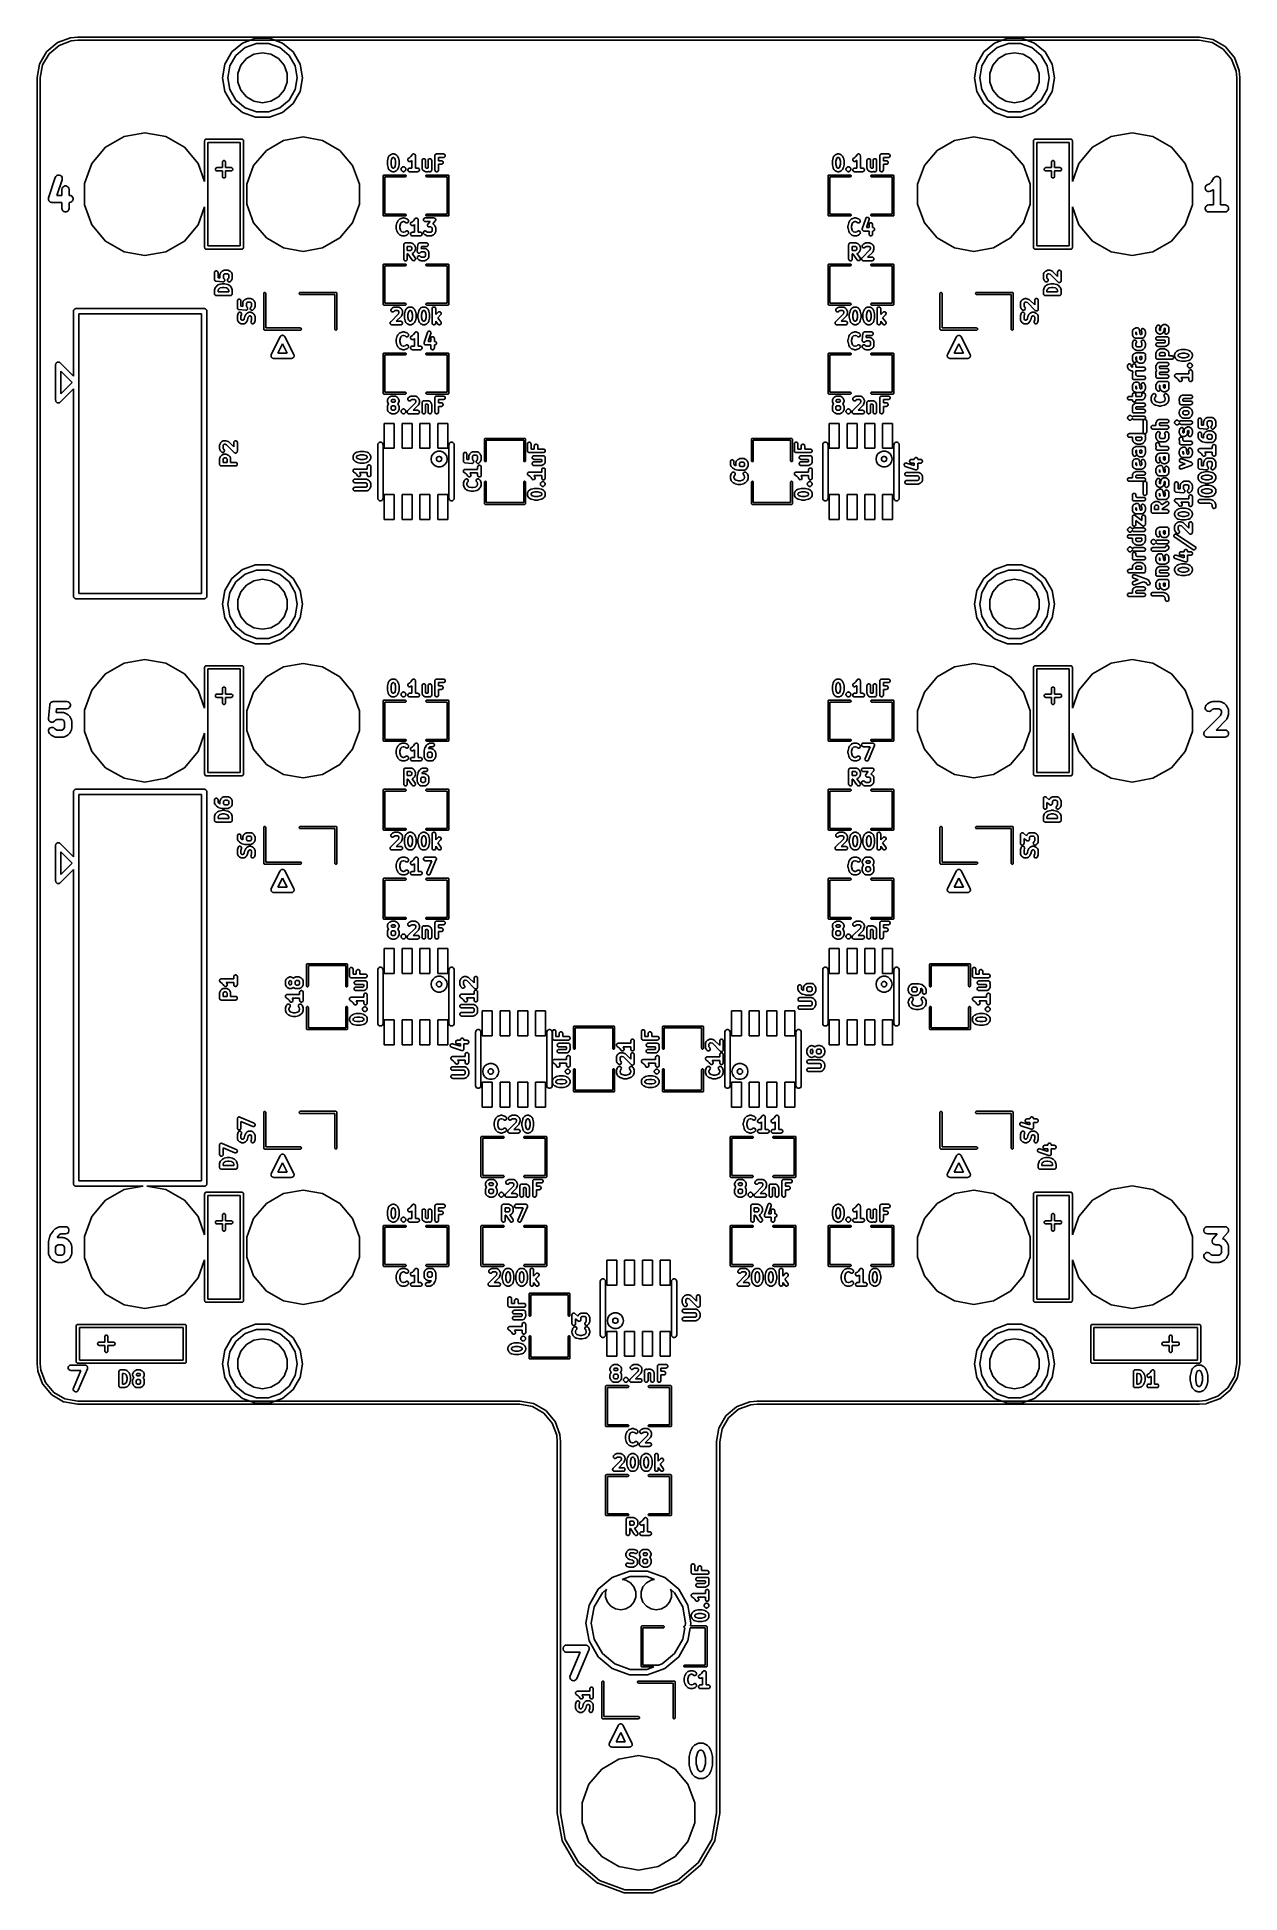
# Model space of a CAD drawing. Extents: x 51 to 137, y -158 to -25.
import ezdxf

# ---------------------------------------------------------------- set-up
doc = ezdxf.new("R2010")
doc.units = 0
doc.header["$MEASUREMENT"] = 0
doc.layers.add('BLACK', color=7, linetype='CONTINUOUS')

msp = doc.modelspace()

# ---------------------------------------------------------------- linework, layer by layer
at = {"layer": 'Black'}
for p, q in [((50.8687, -27.1729), (51.3517, -26.3364)), ((51.5396, -26.4681), (51.0768, -27.2697)), ((51.3517, -26.3364), (51.3772, -26.306)), ((51.3772, -26.306), (52.1172, -25.6851)), ((52.2487, -25.8731), (51.5396, -26.4681)), ((52.1172, -25.6851), (52.1516, -25.6652)), ((52.1516, -25.6652), (53.0592, -25.3348)), ((53.1233, -25.5548), (52.2487, -25.8731)), ((53.0592, -25.3348), (53.0739, -25.3323)), ((53.0739, -25.3323), (53.0884, -25.3284)), ((53.0884, -25.3284), (53.5713, -25.2861)), ((53.5863, -25.5143), (53.1233, -25.5548)), ((53.5713, -25.2861), (53.5763, -25.2866)), ((53.5763, -25.2866), (53.5813, -25.2857)), ((53.5813, -25.2857), (133.619, -25.2857)), ((133.609, -25.5143), (53.5863, -25.5143)), ((64.0787, -27.204), (64.5749, -26.3445)), ((64.5749, -26.3445), (65.3351, -25.7066)), ((65.5256, -26.0366), (64.8668, -26.5894)), ((65.3351, -25.7066), (66.2677, -25.3672)), ((66.3339, -25.7424), (65.5256, -26.0366)), ((66.1535, -26.5041), (66.7639, -26.3965)), ((66.2677, -25.3672), (67.2601, -25.3672)), ((67.1939, -25.7424), (66.3339, -25.7424)), ((66.7639, -26.3965), (67.3743, -26.5041)), ((68.0022, -26.0366), (67.1939, -25.7424)), ((67.2601, -25.3672), (68.1927, -25.7066)), ((68.661, -26.5894), (68.0022, -26.0366)), ((68.1927, -25.7066), (68.9529, -26.3445)), ((68.9529, -26.3445), (69.4491, -27.204)), ((117.749, -27.204), (118.245, -26.3445)), ((118.245, -26.3445), (119.005, -25.7066)), ((119.196, -26.0366), (118.537, -26.5894)), ((119.005, -25.7066), (119.938, -25.3672)), ((120.004, -25.7424), (119.196, -26.0366)), ((119.824, -26.5041), (120.434, -26.3965)), ((119.938, -25.3672), (120.93, -25.3672)), ((120.864, -25.7424), (120.004, -25.7424)), ((120.434, -26.3965), (121.044, -26.5041)), ((121.672, -26.0366), (120.864, -25.7424)), ((120.93, -25.3672), (121.863, -25.7066)), ((122.331, -26.5894), (121.672, -26.0366)), ((121.863, -25.7066), (122.623, -26.3445)), ((122.623, -26.3445), (123.119, -27.204)), ((134.531, -25.6768), (133.609, -25.5143)), ((133.619, -25.2857), (133.629, -25.2874)), ((133.629, -25.2874), (133.639, -25.2874)), ((133.639, -25.2874), (134.59, -25.4552)), ((135.332, -26.1396), (134.531, -25.6768)), ((134.59, -25.4552), (134.59, -25.4552)), ((134.59, -25.4552), (134.628, -25.4687)), ((134.628, -25.4687), (135.464, -25.9517)), ((135.927, -26.8487), (135.332, -26.1396)), ((135.464, -25.9517), (135.495, -25.9772)), ((135.495, -25.9772), (136.115, -26.7172)), ((50.6874, -28.1615), (50.8552, -27.2102)), ((50.8552, -27.2102), (50.8687, -27.1729)), ((50.8552, -27.2102), (50.8552, -27.2102)), ((51.0768, -27.2697), (50.9143, -28.1913)), ((63.9064, -28.1813), (64.0787, -27.204)), ((64.4368, -27.3343), (64.2874, -28.1813)), ((64.8668, -26.5894), (64.4368, -27.3343)), ((65.0062, -27.8714), (65.2182, -27.2889)), ((65.2182, -27.2889), (65.6167, -26.8141)), ((65.6167, -26.8141), (66.1535, -26.5041)), ((67.3743, -26.5041), (67.9111, -26.8141)), ((67.9111, -26.8141), (68.3096, -27.2889)), ((68.3096, -27.2889), (68.5216, -27.8714)), ((69.091, -27.3343), (68.661, -26.5894)), ((69.2404, -28.1813), (69.091, -27.3343)), ((69.4491, -27.204), (69.6214, -28.1813)), ((117.576, -28.1813), (117.749, -27.204)), ((118.107, -27.3343), (117.957, -28.1813)), ((118.537, -26.5894), (118.107, -27.3343)), ((118.676, -27.8714), (118.888, -27.2889)), ((118.888, -27.2889), (119.287, -26.8141)), ((119.287, -26.8141), (119.824, -26.5041)), ((121.044, -26.5041), (121.581, -26.8141)), ((121.581, -26.8141), (121.98, -27.2889)), ((121.98, -27.2889), (122.192, -27.8714)), ((122.761, -27.3343), (122.331, -26.5894)), ((122.91, -28.1813), (122.761, -27.3343)), ((123.119, -27.204), (123.291, -28.1813)), ((136.246, -27.7233), (135.927, -26.8487)), ((136.115, -26.7172), (136.135, -26.7516)), ((136.135, -26.7516), (136.466, -27.6592)), ((136.286, -28.1863), (136.246, -27.7233)), ((136.466, -27.6592), (136.468, -27.6739)), ((136.468, -27.6739), (136.472, -27.6884)), ((136.472, -27.6884), (136.514, -28.1713)), ((50.6857, -28.1813), (50.6874, -28.1715)), ((50.6857, -119.921), (50.6857, -28.1813)), ((50.6874, -28.1715), (50.6874, -28.1615)), ((50.9143, -28.1913), (50.9143, -119.916)), ((64.0787, -29.1586), (63.9064, -28.1813)), ((64.2874, -28.1813), (64.4368, -29.0283)), ((64.4368, -29.0283), (64.8668, -29.7732)), ((65.0062, -28.4912), (65.0062, -27.8714)), ((65.2182, -29.0737), (65.0062, -28.4912)), ((65.6167, -29.5485), (65.2182, -29.0737)), ((68.3096, -29.0737), (67.9111, -29.5485)), ((68.5216, -28.4912), (68.3096, -29.0737)), ((68.5216, -27.8714), (68.5216, -28.4912)), ((68.661, -29.7732), (69.091, -29.0283)), ((69.091, -29.0283), (69.2404, -28.1813)), ((69.6214, -28.1813), (69.4491, -29.1586)), ((117.749, -29.1586), (117.576, -28.1813)), ((117.957, -28.1813), (118.107, -29.0283)), ((118.107, -29.0283), (118.537, -29.7732)), ((118.676, -28.4912), (118.676, -27.8714)), ((118.888, -29.0737), (118.676, -28.4912)), ((119.287, -29.5485), (118.888, -29.0737)), ((121.98, -29.0737), (121.581, -29.5485)), ((122.192, -28.4912), (121.98, -29.0737)), ((122.192, -27.8714), (122.192, -28.4912)), ((122.331, -29.7732), (122.761, -29.0283)), ((122.761, -29.0283), (122.91, -28.1813)), ((123.291, -28.1813), (123.119, -29.1586)), ((136.286, -119.911), (136.286, -28.1863)), ((136.514, -28.1713), (136.514, -28.1763)), ((136.514, -28.1763), (136.515, -28.1813)), ((136.515, -28.1813), (136.515, -119.921)), ((64.5749, -30.0181), (64.0787, -29.1586)), ((65.3351, -30.656), (64.5749, -30.0181)), ((64.8668, -29.7732), (65.5256, -30.326)), ((65.5256, -30.326), (66.3339, -30.6202)), ((66.1535, -29.8585), (65.6167, -29.5485)), ((66.7639, -29.9661), (66.1535, -29.8585)), ((67.3743, -29.8585), (66.7639, -29.9661)), ((67.1939, -30.6202), (68.0022, -30.326)), ((67.9111, -29.5485), (67.3743, -29.8585)), ((68.0022, -30.326), (68.661, -29.7732)), ((68.9529, -30.0181), (68.1927, -30.656)), ((69.2404, -29.5201), (68.9529, -30.0181)), ((69.4491, -29.1586), (69.2404, -29.5201)), ((118.245, -30.0181), (117.749, -29.1586)), ((119.005, -30.656), (118.245, -30.0181)), ((118.537, -29.7732), (119.196, -30.326)), ((119.196, -30.326), (120.004, -30.6202)), ((119.824, -29.8585), (119.287, -29.5485)), ((120.434, -29.9661), (119.824, -29.8585)), ((121.044, -29.8585), (120.434, -29.9661)), ((120.864, -30.6202), (121.672, -30.326)), ((121.581, -29.5485), (121.044, -29.8585)), ((121.672, -30.326), (122.331, -29.7732)), ((122.623, -30.0181), (121.863, -30.656)), ((122.91, -29.5201), (122.623, -30.0181)), ((123.119, -29.1586), (122.91, -29.5201)), ((66.2677, -30.9954), (65.3351, -30.656)), ((67.2601, -30.9954), (66.2677, -30.9954)), ((66.3339, -30.6202), (67.1939, -30.6202)), ((68.1927, -30.656), (67.2601, -30.9954)), ((119.938, -30.9954), (119.005, -30.656)), ((120.93, -30.9954), (119.938, -30.9954)), ((120.004, -30.6202), (120.864, -30.6202)), ((121.863, -30.656), (120.93, -30.9954)), ((55.5737, -33.1399), (56.8888, -32.3806)), ((56.8888, -32.3806), (58.3844, -32.1169)), ((58.3844, -32.1169), (59.88, -32.3806)), ((59.88, -32.3806), (61.1951, -33.1399)), ((62.6415, -32.6796), (62.6432, -32.6698)), ((62.6415, -35.5951), (62.6415, -32.6796)), ((62.6432, -32.6598), (62.6467, -32.6504)), ((62.6432, -32.6698), (62.6432, -32.6598)), ((62.6467, -32.6504), (62.6484, -32.6405)), ((62.6484, -32.6405), (62.6534, -32.6318)), ((62.6534, -32.6318), (62.6568, -32.6225)), ((62.6568, -32.6225), (62.6632, -32.6148)), ((62.6632, -32.6148), (62.6682, -32.6061)), ((62.6682, -32.6061), (62.6759, -32.5997)), ((62.6759, -32.5997), (62.6823, -32.592)), ((62.6823, -32.592), (62.691, -32.587)), ((62.691, -32.587), (62.6987, -32.5806)), ((62.6987, -32.5806), (62.708, -32.5772)), ((62.708, -32.5772), (62.7167, -32.5722)), ((62.7167, -32.5722), (62.7266, -32.5705)), ((62.7266, -32.5705), (62.736, -32.567)), ((62.736, -32.567), (62.746, -32.567)), ((62.746, -32.567), (62.7558, -32.5653)), ((62.7558, -32.5653), (65.2958, -32.5653)), ((65.1815, -32.7939), (62.8701, -32.7939)), ((62.8701, -32.7939), (62.8701, -40.1853)), ((65.1815, -40.1853), (65.1815, -32.7939)), ((65.2958, -32.5653), (65.3056, -32.567)), ((65.3056, -32.567), (65.3156, -32.567)), ((65.3156, -32.567), (65.325, -32.5705)), ((65.325, -32.5705), (65.3349, -32.5722)), ((65.3349, -32.5722), (65.3436, -32.5772)), ((65.3436, -32.5772), (65.3529, -32.5806)), ((65.3529, -32.5806), (65.3606, -32.587)), ((65.3606, -32.587), (65.3693, -32.592)), ((65.3693, -32.592), (65.3757, -32.5997)), ((65.3757, -32.5997), (65.3834, -32.6061)), ((65.3834, -32.6061), (65.3884, -32.6148)), ((65.3884, -32.6148), (65.3948, -32.6225)), ((65.3948, -32.6225), (65.3982, -32.6318)), ((65.3982, -32.6318), (65.4032, -32.6405)), ((65.4032, -32.6405), (65.4049, -32.6504)), ((65.4049, -32.6504), (65.4084, -32.6598)), ((65.4084, -32.6598), (65.4084, -32.6698)), ((65.4084, -32.6698), (65.4101, -32.6796)), ((65.4101, -32.6796), (65.4101, -40.2996)), ((67.0448, -33.3645), (68.2718, -32.6561)), ((68.2718, -32.6561), (69.6671, -32.4101)), ((69.6671, -32.4101), (71.0624, -32.6561)), ((71.0624, -32.6561), (72.2894, -33.3645)), ((114.911, -33.3645), (116.138, -32.6561)), ((116.138, -32.6561), (117.533, -32.4101)), ((117.533, -32.4101), (118.928, -32.6561)), ((118.928, -32.6561), (120.155, -33.3645)), ((121.791, -32.6796), (121.792, -32.6698)), ((121.791, -40.2996), (121.791, -32.6796)), ((121.792, -32.6598), (121.796, -32.6504)), ((121.792, -32.6698), (121.792, -32.6598)), ((121.796, -32.6504), (121.798, -32.6405)), ((121.798, -32.6405), (121.803, -32.6318)), ((121.803, -32.6318), (121.806, -32.6225)), ((121.806, -32.6225), (121.812, -32.6148)), ((121.812, -32.6148), (121.817, -32.6061)), ((121.817, -32.6061), (121.825, -32.5997)), ((121.825, -32.5997), (121.832, -32.592)), ((121.832, -32.592), (121.84, -32.587)), ((121.84, -32.587), (121.848, -32.5806)), ((121.848, -32.5806), (121.857, -32.5772)), ((121.857, -32.5772), (121.866, -32.5722)), ((121.866, -32.5722), (121.876, -32.5705)), ((121.876, -32.5705), (121.885, -32.567)), ((121.885, -32.567), (121.895, -32.567)), ((121.895, -32.567), (121.905, -32.5653)), ((121.905, -32.5653), (124.445, -32.5653)), ((124.331, -32.7939), (122.019, -32.7939)), ((122.019, -32.7939), (122.019, -40.1853)), ((124.331, -40.1853), (124.331, -32.7939)), ((124.445, -32.5653), (124.455, -32.567)), ((124.455, -32.567), (124.465, -32.567)), ((124.465, -32.567), (124.474, -32.5705)), ((124.474, -32.5705), (124.484, -32.5722)), ((124.484, -32.5722), (124.493, -32.5772)), ((124.493, -32.5772), (124.502, -32.5806)), ((124.502, -32.5806), (124.51, -32.587)), ((124.51, -32.587), (124.518, -32.592)), ((124.518, -32.592), (124.525, -32.5997)), ((124.525, -32.5997), (124.533, -32.6061)), ((124.533, -32.6061), (124.538, -32.6148)), ((124.538, -32.6148), (124.544, -32.6225)), ((124.544, -32.6225), (124.547, -32.6318)), ((124.547, -32.6318), (124.552, -32.6405)), ((124.552, -32.6405), (124.554, -32.6504)), ((124.554, -32.6504), (124.558, -32.6598)), ((124.558, -32.6598), (124.558, -32.6698)), ((124.558, -32.6698), (124.559, -32.6796)), ((124.559, -32.6796), (124.559, -35.594)), ((126.005, -33.1399), (127.32, -32.3806)), ((127.32, -32.3806), (128.816, -32.1169)), ((128.816, -32.1169), (130.312, -32.3806)), ((130.312, -32.3806), (131.627, -33.1399)), ((54.0781, -35.7303), (54.5975, -34.3032)), ((54.5975, -34.3032), (55.5737, -33.1399)), ((61.1951, -33.1399), (62.1713, -34.3032)), ((62.1713, -34.3032), (62.6415, -35.5951)), ((63.9115, -34.2036), (63.9184, -34.1645)), ((63.9115, -34.5973), (63.9115, -34.2036)), ((63.9184, -34.1645), (63.9382, -34.1301)), ((63.9382, -34.1301), (63.9686, -34.1046)), ((63.9686, -34.1046), (64.006, -34.091)), ((64.006, -34.091), (64.0456, -34.091)), ((64.0456, -34.091), (64.0829, -34.1046)), ((64.0829, -34.1046), (64.1134, -34.1301)), ((64.1134, -34.1301), (64.1332, -34.1645)), ((64.1332, -34.1645), (64.1401, -34.2036)), ((64.1401, -34.2036), (64.1401, -34.5973)), ((66.1341, -34.4498), (67.0448, -33.3645)), ((72.2894, -33.3645), (73.2001, -34.4498)), ((75.686, -34.1309), (75.6887, -34.1156)), ((75.686, -34.3728), (75.686, -34.1309)), ((75.6887, -34.3881), (75.686, -34.3728)), ((75.6887, -34.1156), (75.6897, -34.1001)), ((75.6897, -34.4036), (75.6887, -34.3881)), ((75.6897, -34.1001), (75.7381, -33.9065)), ((75.7381, -34.5971), (75.6897, -34.4036)), ((75.7381, -33.9065), (75.7438, -33.8939)), ((75.7438, -33.8939), (75.7477, -33.8805)), ((75.7477, -33.8805), (75.7961, -33.7838)), ((75.7961, -33.7838), (75.8082, -33.7675)), ((75.8082, -33.7675), (75.8199, -33.7508)), ((75.8199, -33.7508), (75.8683, -33.7024)), ((75.8683, -33.7024), (75.885, -33.6907)), ((75.885, -33.6907), (75.9013, -33.6786)), ((75.9013, -33.6786), (75.9981, -33.6302)), ((75.9812, -33.9817), (75.94, -34.1465)), ((75.94, -34.1465), (75.94, -34.3571)), ((75.94, -34.3571), (75.9812, -34.522)), ((76.0141, -33.9158), (75.9812, -33.9817)), ((75.9981, -33.6302), (76.0051, -33.6281)), ((76.0051, -33.6281), (76.0114, -33.6245)), ((76.0114, -33.6245), (76.0261, -33.6219)), ((76.0333, -33.8966), (76.0141, -33.9158)), ((76.0261, -33.6219), (76.0403, -33.6177)), ((76.0848, -33.8708), (76.0333, -33.8966)), ((76.0403, -33.6177), (76.0476, -33.6181)), ((76.0476, -33.6181), (76.0549, -33.6168)), ((76.0549, -33.6168), (76.1516, -33.6168)), ((76.1216, -33.8708), (76.0848, -33.8708)), ((76.1731, -33.8966), (76.1216, -33.8708)), ((76.1516, -33.6168), (76.1588, -33.6181)), ((76.1588, -33.6181), (76.1661, -33.6177)), ((76.1661, -33.6177), (76.1804, -33.6219)), ((76.1924, -33.9158), (76.1731, -33.8966)), ((76.1804, -33.6219), (76.1951, -33.6245)), ((76.2253, -33.9817), (76.1924, -33.9158)), ((76.1951, -33.6245), (76.2014, -33.6281)), ((76.2014, -33.6281), (76.2084, -33.6302)), ((76.2084, -33.6302), (76.3052, -33.6786)), ((76.2665, -34.1465), (76.2253, -33.9817)), ((76.2253, -34.522), (76.2665, -34.3571)), ((76.2665, -34.3571), (76.2665, -34.1465)), ((76.3052, -33.6786), (76.3215, -33.6907)), ((76.3215, -33.6907), (76.3382, -33.7024)), ((76.3382, -33.7024), (76.3866, -33.7508)), ((76.3866, -33.7508), (76.3982, -33.7675)), ((76.3982, -33.7675), (76.4104, -33.7838)), ((76.4104, -33.7838), (76.4587, -33.8805)), ((76.4587, -33.8805), (76.4627, -33.8939)), ((76.4627, -33.8939), (76.4684, -33.9065)), ((76.4684, -33.9065), (76.5167, -34.1001)), ((76.5167, -34.4036), (76.4684, -34.5971)), ((76.5167, -34.1001), (76.5178, -34.1156)), ((76.5178, -34.3881), (76.5167, -34.4036)), ((76.5178, -34.1156), (76.5205, -34.1309)), ((76.5205, -34.3728), (76.5178, -34.3881)), ((76.5205, -34.1309), (76.5205, -34.3728)), ((77.1376, -34.0265), (77.1479, -33.9836)), ((77.1427, -34.0703), (77.1376, -34.0265)), ((77.1624, -34.1098), (77.1427, -34.0703)), ((77.1479, -33.9836), (77.1722, -33.9468)), ((77.1944, -34.1401), (77.1624, -34.1098)), ((77.1722, -33.9468), (77.2076, -33.9205)), ((77.2349, -34.1576), (77.1944, -34.1401)), ((77.2076, -33.9205), (77.2859, -33.8813)), ((77.2789, -34.1603), (77.2349, -34.1576)), ((77.3212, -34.1477), (77.2789, -34.1603)), ((77.2859, -33.8813), (77.3592, -33.8081)), ((77.4179, -34.0993), (77.3212, -34.1477)), ((77.3592, -33.8081), (77.449, -33.6734)), ((77.4277, -34.0921), (77.4179, -34.0993)), ((77.4277, -34.6328), (77.4277, -34.0921)), ((77.449, -33.6734), (77.4539, -33.6683)), ((77.4539, -33.6683), (77.4574, -33.6622)), ((77.4574, -33.6622), (77.469, -33.6524)), ((77.469, -33.6524), (77.4795, -33.6415)), ((77.4795, -33.6415), (77.4858, -33.6384)), ((77.4858, -33.6384), (77.4912, -33.6338)), ((77.4912, -33.6338), (77.5054, -33.6286)), ((77.5054, -33.6286), (77.519, -33.6219)), ((77.519, -33.6219), (77.526, -33.6212)), ((77.526, -33.6212), (77.5326, -33.6187)), ((77.5326, -33.6187), (77.5478, -33.6187)), ((77.5478, -33.6187), (77.5628, -33.6171)), ((77.5628, -33.6171), (77.5697, -33.6187)), ((77.5697, -33.6187), (77.5767, -33.6187)), ((77.5767, -33.6187), (77.591, -33.6239)), ((77.591, -33.6239), (77.6057, -33.6275)), ((77.6057, -33.6275), (77.6116, -33.6314)), ((77.6116, -33.6314), (77.6182, -33.6338)), ((77.6182, -33.6338), (77.6298, -33.6436)), ((77.6298, -33.6436), (77.6424, -33.652)), ((77.6424, -33.652), (77.6466, -33.6577)), ((77.6466, -33.6577), (77.652, -33.6622)), ((77.652, -33.6622), (77.6595, -33.6753)), ((77.6595, -33.6753), (77.6685, -33.6875)), ((77.6685, -33.6875), (77.6705, -33.6943)), ((77.6705, -33.6943), (77.674, -33.7004)), ((77.674, -33.7004), (77.6766, -33.7153)), ((77.6766, -33.7153), (77.6809, -33.7299)), ((77.6809, -33.7299), (77.6804, -33.7369)), ((77.6804, -33.7369), (77.6817, -33.7438)), ((77.6817, -33.7438), (77.6817, -34.6328)), ((78.1534, -34.0825), (78.161, -34.039)), ((78.1534, -34.6147), (78.1534, -34.0825)), ((78.161, -34.039), (78.1831, -34.0009)), ((78.1831, -34.0009), (78.2169, -33.9725)), ((78.2169, -33.9725), (78.2583, -33.9574)), ((78.2583, -33.9574), (78.3024, -33.9574)), ((78.3024, -33.9574), (78.3439, -33.9725)), ((78.3439, -33.9725), (78.3777, -34.0009)), ((78.3777, -34.0009), (78.3997, -34.039)), ((78.3997, -34.039), (78.4074, -34.0825)), ((78.4074, -34.0825), (78.4074, -34.5847)), ((78.5888, -34.0825), (78.5965, -34.039)), ((78.5888, -34.6088), (78.5888, -34.0825)), ((78.5965, -34.039), (78.6185, -34.0009)), ((78.6185, -34.0009), (78.6523, -33.9725)), ((78.6523, -33.9725), (78.6938, -33.9574)), ((78.6938, -33.9574), (78.7379, -33.9574)), ((78.7379, -33.9574), (78.7793, -33.9725)), ((78.7793, -33.9725), (78.8131, -34.0009)), ((78.8131, -34.0009), (78.8352, -34.039)), ((78.8352, -34.039), (78.8428, -34.0825)), ((78.8428, -34.0825), (78.8428, -34.7598)), ((79.0726, -33.7438), (79.0745, -33.7329)), ((79.0726, -34.7598), (79.0726, -33.7438)), ((79.0745, -33.7218), (79.0783, -33.7113)), ((79.0745, -33.7329), (79.0745, -33.7218)), ((79.0783, -33.7113), (79.0803, -33.7004)), ((79.0803, -33.7004), (79.0858, -33.6908)), ((79.0858, -33.6908), (79.0896, -33.6803)), ((79.0896, -33.6803), (79.0968, -33.6718)), ((79.0968, -33.6718), (79.1023, -33.6622)), ((79.1023, -33.6622), (79.1108, -33.655)), ((79.1108, -33.655), (79.118, -33.6465)), ((79.118, -33.6465), (79.1276, -33.641)), ((79.1276, -33.641), (79.1361, -33.6338)), ((79.1361, -33.6338), (79.1466, -33.63)), ((79.1466, -33.63), (79.1562, -33.6245)), ((79.1562, -33.6245), (79.1671, -33.6225)), ((79.1671, -33.6225), (79.1776, -33.6187)), ((79.1776, -33.6187), (79.1887, -33.6187)), ((79.1887, -33.6187), (79.1996, -33.6168)), ((79.1996, -33.6168), (79.6834, -33.6168)), ((79.6834, -33.8708), (79.3266, -33.8708)), ((79.3266, -33.8708), (79.3266, -34.1006)), ((79.3266, -34.1006), (79.5383, -34.1006)), ((79.5383, -34.3546), (79.3266, -34.3546)), ((79.3266, -34.3546), (79.3266, -34.7598)), ((79.5383, -34.1006), (79.5817, -34.1083)), ((79.5817, -34.347), (79.5383, -34.3546)), ((79.5817, -34.1083), (79.6199, -34.1303)), ((79.6199, -34.3249), (79.5817, -34.347)), ((79.6199, -34.1303), (79.6483, -34.1641)), ((79.6483, -34.2911), (79.6199, -34.3249)), ((79.6483, -34.1641), (79.6634, -34.2056)), ((79.6634, -34.2497), (79.6483, -34.2911)), ((79.6634, -34.2056), (79.6634, -34.2497)), ((79.6834, -33.6168), (79.7269, -33.6245)), ((79.7269, -33.8632), (79.6834, -33.8708)), ((79.7269, -33.6245), (79.7651, -33.6465)), ((79.7651, -33.8411), (79.7269, -33.8632)), ((79.7651, -33.6465), (79.7934, -33.6803)), ((79.7934, -33.8073), (79.7651, -33.8411)), ((79.7934, -33.6803), (79.8085, -33.7218)), ((79.8085, -33.7659), (79.7934, -33.8073)), ((79.8085, -33.7218), (79.8085, -33.7659)), ((107.436, -34.1309), (107.439, -34.1156)), ((107.436, -34.3728), (107.436, -34.1309)), ((107.439, -34.3881), (107.436, -34.3728)), ((107.439, -34.1156), (107.44, -34.1001)), ((107.44, -34.4036), (107.439, -34.3881)), ((107.44, -34.1001), (107.488, -33.9065)), ((107.488, -34.5971), (107.44, -34.4036)), ((107.488, -33.9065), (107.494, -33.8939)), ((107.494, -33.8939), (107.498, -33.8805)), ((107.498, -33.8805), (107.546, -33.7838)), ((107.546, -33.7838), (107.558, -33.7675)), ((107.558, -33.7675), (107.57, -33.7508)), ((107.57, -33.7508), (107.618, -33.7024)), ((107.618, -33.7024), (107.635, -33.6907)), ((107.635, -33.6907), (107.651, -33.6786)), ((107.651, -33.6786), (107.748, -33.6302)), ((107.731, -33.9817), (107.69, -34.1465)), ((107.69, -34.1465), (107.69, -34.3571)), ((107.69, -34.3571), (107.731, -34.522)), ((107.764, -33.9158), (107.731, -33.9817)), ((107.748, -33.6302), (107.755, -33.6281)), ((107.755, -33.6281), (107.761, -33.6245)), ((107.761, -33.6245), (107.776, -33.6219)), ((107.783, -33.8966), (107.764, -33.9158)), ((107.776, -33.6219), (107.79, -33.6177)), ((107.835, -33.8708), (107.783, -33.8966)), ((107.79, -33.6177), (107.798, -33.6181)), ((107.798, -33.6181), (107.805, -33.6168)), ((107.805, -33.6168), (107.902, -33.6168)), ((107.872, -33.8708), (107.835, -33.8708)), ((107.923, -33.8966), (107.872, -33.8708)), ((107.902, -33.6168), (107.909, -33.6181)), ((107.909, -33.6181), (107.916, -33.6177)), ((107.916, -33.6177), (107.93, -33.6219)), ((107.942, -33.9158), (107.923, -33.8966)), ((107.93, -33.6219), (107.945, -33.6245)), ((107.975, -33.9817), (107.942, -33.9158)), ((107.945, -33.6245), (107.951, -33.6281)), ((107.951, -33.6281), (107.958, -33.6302)), ((107.958, -33.6302), (108.055, -33.6786)), ((108.017, -34.1465), (107.975, -33.9817)), ((107.975, -34.522), (108.017, -34.3571)), ((108.017, -34.3571), (108.017, -34.1465)), ((108.055, -33.6786), (108.072, -33.6907)), ((108.072, -33.6907), (108.088, -33.7024)), ((108.088, -33.7024), (108.137, -33.7508)), ((108.137, -33.7508), (108.148, -33.7675)), ((108.148, -33.7675), (108.16, -33.7838)), ((108.16, -33.7838), (108.209, -33.8805)), ((108.209, -33.8805), (108.213, -33.8939)), ((108.213, -33.8939), (108.218, -33.9065)), ((108.218, -33.9065), (108.267, -34.1001)), ((108.267, -34.4036), (108.218, -34.5971)), ((108.267, -34.1001), (108.268, -34.1156)), ((108.268, -34.3881), (108.267, -34.4036)), ((108.268, -34.1156), (108.271, -34.1309)), ((108.271, -34.3728), (108.268, -34.3881)), ((108.271, -34.1309), (108.271, -34.3728)), ((108.888, -34.0265), (108.898, -33.9836)), ((108.893, -34.0703), (108.888, -34.0265)), ((108.912, -34.1098), (108.893, -34.0703)), ((108.898, -33.9836), (108.922, -33.9468)), ((108.944, -34.1401), (108.912, -34.1098)), ((108.922, -33.9468), (108.958, -33.9205)), ((108.985, -34.1576), (108.944, -34.1401)), ((108.958, -33.9205), (109.036, -33.8813)), ((109.029, -34.1603), (108.985, -34.1576)), ((109.071, -34.1477), (109.029, -34.1603)), ((109.036, -33.8813), (109.109, -33.8081)), ((109.168, -34.0993), (109.071, -34.1477)), ((109.109, -33.8081), (109.199, -33.6734)), ((109.178, -34.0921), (109.168, -34.0993)), ((109.178, -34.6328), (109.178, -34.0921)), ((109.199, -33.6734), (109.204, -33.6683)), ((109.204, -33.6683), (109.207, -33.6622)), ((109.207, -33.6622), (109.219, -33.6524)), ((109.219, -33.6524), (109.229, -33.6415)), ((109.229, -33.6415), (109.236, -33.6384)), ((109.236, -33.6384), (109.241, -33.6338)), ((109.241, -33.6338), (109.255, -33.6286)), ((109.255, -33.6286), (109.269, -33.6219)), ((109.269, -33.6219), (109.276, -33.6212)), ((109.276, -33.6212), (109.283, -33.6187)), ((109.283, -33.6187), (109.298, -33.6187)), ((109.298, -33.6187), (109.313, -33.6171)), ((109.313, -33.6171), (109.32, -33.6187)), ((109.32, -33.6187), (109.327, -33.6187)), ((109.327, -33.6187), (109.341, -33.6239)), ((109.341, -33.6239), (109.356, -33.6275)), ((109.356, -33.6275), (109.362, -33.6314)), ((109.362, -33.6314), (109.368, -33.6338)), ((109.368, -33.6338), (109.38, -33.6436)), ((109.38, -33.6436), (109.392, -33.652)), ((109.392, -33.652), (109.397, -33.6577)), ((109.397, -33.6577), (109.402, -33.6622)), ((109.402, -33.6622), (109.41, -33.6753)), ((109.41, -33.6753), (109.419, -33.6875)), ((109.419, -33.6875), (109.42, -33.6943)), ((109.42, -33.6943), (109.424, -33.7004)), ((109.424, -33.7004), (109.427, -33.7153)), ((109.427, -33.7153), (109.431, -33.7299)), ((109.431, -33.7299), (109.43, -33.7369)), ((109.43, -33.7369), (109.432, -33.7438)), ((109.432, -33.7438), (109.432, -34.6328)), ((109.903, -34.0825), (109.911, -34.039)), ((109.903, -34.6147), (109.903, -34.0825)), ((109.911, -34.039), (109.933, -34.0009)), ((109.933, -34.0009), (109.967, -33.9725)), ((109.967, -33.9725), (110.008, -33.9574)), ((110.008, -33.9574), (110.052, -33.9574)), ((110.052, -33.9574), (110.094, -33.9725)), ((110.094, -33.9725), (110.128, -34.0009)), ((110.128, -34.0009), (110.15, -34.039)), ((110.15, -34.039), (110.157, -34.0825)), ((110.157, -34.0825), (110.157, -34.5847)), ((110.339, -34.0825), (110.346, -34.039)), ((110.339, -34.6088), (110.339, -34.0825)), ((110.346, -34.039), (110.369, -34.0009)), ((110.369, -34.0009), (110.402, -33.9725)), ((110.402, -33.9725), (110.444, -33.9574)), ((110.444, -33.9574), (110.488, -33.9574)), ((110.488, -33.9574), (110.529, -33.9725)), ((110.529, -33.9725), (110.563, -34.0009)), ((110.563, -34.0009), (110.585, -34.039)), ((110.585, -34.039), (110.593, -34.0825)), ((110.593, -34.0825), (110.593, -34.7598)), ((110.823, -33.7438), (110.825, -33.7329)), ((110.823, -34.7598), (110.823, -33.7438)), ((110.825, -33.7218), (110.828, -33.7113)), ((110.825, -33.7329), (110.825, -33.7218)), ((110.828, -33.7113), (110.83, -33.7004)), ((110.83, -33.7004), (110.836, -33.6908)), ((110.836, -33.6908), (110.84, -33.6803)), ((110.84, -33.6803), (110.847, -33.6718)), ((110.847, -33.6718), (110.852, -33.6622)), ((110.852, -33.6622), (110.861, -33.655)), ((110.861, -33.655), (110.868, -33.6465)), ((110.868, -33.6465), (110.878, -33.641)), ((110.878, -33.641), (110.886, -33.6338)), ((110.886, -33.6338), (110.897, -33.63)), ((110.897, -33.63), (110.906, -33.6245)), ((110.906, -33.6245), (110.917, -33.6225)), ((110.917, -33.6225), (110.928, -33.6187)), ((110.928, -33.6187), (110.939, -33.6187)), ((110.939, -33.6187), (110.95, -33.6168)), ((110.95, -33.6168), (111.433, -33.6168)), ((111.433, -33.8708), (111.077, -33.8708)), ((111.077, -33.8708), (111.077, -34.1006)), ((111.077, -34.1006), (111.288, -34.1006)), ((111.288, -34.3546), (111.077, -34.3546)), ((111.077, -34.3546), (111.077, -34.7598)), ((111.288, -34.1006), (111.332, -34.1083)), ((111.332, -34.347), (111.288, -34.3546)), ((111.332, -34.1083), (111.37, -34.1303)), ((111.37, -34.3249), (111.332, -34.347)), ((111.37, -34.1303), (111.398, -34.1641)), ((111.398, -34.2911), (111.37, -34.3249)), ((111.398, -34.1641), (111.413, -34.2056)), ((111.413, -34.2497), (111.398, -34.2911)), ((111.413, -34.2056), (111.413, -34.2497)), ((111.433, -33.6168), (111.477, -33.6245)), ((111.477, -33.8632), (111.433, -33.8708)), ((111.477, -33.6245), (111.515, -33.6465)), ((111.515, -33.8411), (111.477, -33.8632)), ((111.515, -33.6465), (111.543, -33.6803)), ((111.543, -33.8073), (111.515, -33.8411)), ((111.543, -33.6803), (111.558, -33.7218)), ((111.558, -33.7659), (111.543, -33.8073)), ((111.558, -33.7218), (111.558, -33.7659)), ((114, -34.4498), (114.911, -33.3645)), ((120.155, -33.3645), (121.066, -34.4498)), ((123.061, -34.2036), (123.068, -34.1645)), ((123.061, -34.5973), (123.061, -34.2036)), ((123.068, -34.1645), (123.087, -34.1301)), ((123.087, -34.1301), (123.118, -34.1046)), ((123.118, -34.1046), (123.155, -34.091)), ((123.155, -34.091), (123.195, -34.091)), ((123.195, -34.091), (123.232, -34.1046)), ((123.232, -34.1046), (123.263, -34.1301)), ((123.263, -34.1301), (123.282, -34.1645)), ((123.282, -34.1645), (123.289, -34.2036)), ((123.289, -34.2036), (123.289, -34.5973)), ((124.559, -35.594), (125.029, -34.3032)), ((125.029, -34.3032), (126.005, -33.1399)), ((131.627, -33.1399), (132.603, -34.3032)), ((132.603, -34.3032), (133.122, -35.7303)), ((51.5025, -36.7477), (51.9863, -35.2963)), ((51.9863, -35.2963), (52.0283, -35.2187)), ((52.0283, -35.2187), (52.0943, -35.1602)), ((52.0943, -35.1602), (52.1763, -35.1278)), ((52.4682, -35.457), (52.0958, -36.5741)), ((52.1763, -35.1278), (52.2645, -35.1254)), ((52.2645, -35.1254), (52.3482, -35.1533)), ((52.3482, -35.1533), (52.4173, -35.2081)), ((52.4173, -35.2081), (52.4635, -35.2833)), ((52.4635, -35.2833), (52.4811, -35.3697)), ((52.4811, -35.3697), (52.4682, -35.457)), ((54.0781, -37.2489), (54.0781, -35.7303)), ((63.4052, -34.6918), (63.4188, -34.6544)), ((63.4052, -34.7314), (63.4052, -34.6918)), ((63.4188, -34.7687), (63.4052, -34.7314)), ((63.4188, -34.6544), (63.4443, -34.624)), ((63.4443, -34.7992), (63.4188, -34.7687)), ((63.4443, -34.624), (63.4787, -34.6042)), ((63.4787, -34.819), (63.4443, -34.7992)), ((63.4787, -34.6042), (63.5178, -34.5973)), ((63.5178, -34.8259), (63.4787, -34.819)), ((63.5178, -34.5973), (63.9115, -34.5973)), ((63.9115, -34.8259), (63.5178, -34.8259)), ((63.9115, -35.2196), (63.9115, -34.8259)), ((63.9184, -35.2587), (63.9115, -35.2196)), ((63.9382, -35.2931), (63.9184, -35.2587)), ((63.9686, -35.3186), (63.9382, -35.2931)), ((64.006, -35.3322), (63.9686, -35.3186)), ((64.0456, -35.3322), (64.006, -35.3322)), ((64.0829, -35.3186), (64.0456, -35.3322)), ((64.1134, -35.2931), (64.0829, -35.3186)), ((64.1332, -35.2587), (64.1134, -35.2931)), ((64.1401, -35.2196), (64.1332, -35.2587)), ((64.1401, -34.5973), (64.5338, -34.5973)), ((64.5338, -34.8259), (64.1401, -34.8259)), ((64.1401, -34.8259), (64.1401, -35.2196)), ((64.5338, -34.5973), (64.5729, -34.6042)), ((64.5729, -34.819), (64.5338, -34.8259)), ((64.5729, -34.6042), (64.6073, -34.624)), ((64.6073, -34.7992), (64.5729, -34.819)), ((64.6073, -34.624), (64.6328, -34.6544)), ((64.6328, -34.7687), (64.6073, -34.7992)), ((64.6328, -34.6544), (64.6464, -34.6918)), ((64.6464, -34.7314), (64.6328, -34.7687)), ((64.6464, -34.6918), (64.6464, -34.7314)), ((65.6496, -35.7812), (66.1341, -34.4498)), ((73.2001, -34.4498), (73.6846, -35.7812)), ((75.3745, -35.1892), (75.3755, -35.1837)), ((75.3745, -37.9832), (75.3745, -35.1892)), ((75.3755, -35.1782), (75.3774, -35.173)), ((75.3755, -35.1837), (75.3755, -35.1782)), ((75.3774, -35.173), (75.3783, -35.1675)), ((75.3783, -35.1675), (75.3811, -35.1627)), ((75.3811, -35.1627), (75.383, -35.1574)), ((75.383, -35.1574), (75.3866, -35.1532)), ((75.3866, -35.1532), (75.3894, -35.1484)), ((75.3894, -35.1484), (75.3936, -35.1448)), ((75.3936, -35.1448), (75.3972, -35.1406)), ((75.3972, -35.1406), (75.402, -35.1378)), ((75.402, -35.1378), (75.4062, -35.1342)), ((75.4062, -35.1342), (75.4115, -35.1323)), ((75.4115, -35.1323), (75.4163, -35.1295)), ((75.4163, -35.1295), (75.4218, -35.1286)), ((75.4218, -35.1286), (75.427, -35.1267)), ((75.427, -35.1267), (75.4325, -35.1267)), ((75.4325, -35.1267), (75.438, -35.1257)), ((75.438, -35.1257), (76.962, -35.1257)), ((76.962, -35.2527), (75.5015, -35.2527)), ((75.5015, -35.2527), (75.5015, -37.9197)), ((75.7438, -34.6098), (75.7381, -34.5971)), ((75.7477, -34.6231), (75.7438, -34.6098)), ((75.7961, -34.7199), (75.7477, -34.6231)), ((75.8082, -34.7362), (75.7961, -34.7199)), ((75.8199, -34.7529), (75.8082, -34.7362)), ((75.8683, -34.8012), (75.8199, -34.7529)), ((75.885, -34.8129), (75.8683, -34.8012)), ((75.9013, -34.825), (75.885, -34.8129)), ((75.9981, -34.8734), (75.9013, -34.825)), ((75.9812, -34.522), (76.0141, -34.5878)), ((76.0051, -34.8755), (75.9981, -34.8734)), ((76.0114, -34.8792), (76.0051, -34.8755)), ((76.0261, -34.8817), (76.0114, -34.8792)), ((76.0141, -34.5878), (76.0333, -34.6071)), ((76.0403, -34.886), (76.0261, -34.8817)), ((76.0333, -34.6071), (76.0848, -34.6328)), ((76.0476, -34.8855), (76.0403, -34.886)), ((76.0549, -34.8868), (76.0476, -34.8855)), ((76.1516, -34.8868), (76.0549, -34.8868)), ((76.0848, -34.6328), (76.1216, -34.6328)), ((76.1216, -34.6328), (76.1731, -34.6071)), ((76.1588, -34.8855), (76.1516, -34.8868)), ((76.1661, -34.886), (76.1588, -34.8855)), ((76.1804, -34.8817), (76.1661, -34.886)), ((76.1731, -34.6071), (76.1924, -34.5878)), ((76.1951, -34.8792), (76.1804, -34.8817)), ((76.1924, -34.5878), (76.2253, -34.522)), ((76.2014, -34.8755), (76.1951, -34.8792)), ((76.2084, -34.8734), (76.2014, -34.8755)), ((76.2665, -34.8444), (76.2084, -34.8734)), ((76.3052, -34.825), (76.2665, -34.8444)), ((76.3215, -34.8129), (76.3052, -34.825)), ((76.3382, -34.8012), (76.3215, -34.8129)), ((76.3866, -34.7529), (76.3382, -34.8012)), ((76.3982, -34.7362), (76.3866, -34.7529)), ((76.4104, -34.7199), (76.3982, -34.7362)), ((76.4587, -34.6231), (76.4104, -34.7199)), ((76.4627, -34.6098), (76.4587, -34.6231)), ((76.4684, -34.5971), (76.4627, -34.6098)), ((76.6541, -34.7004), (76.6569, -34.6896)), ((76.655, -34.7114), (76.6541, -34.7004)), ((76.6541, -34.7225), (76.655, -34.7114)), ((76.6569, -34.7332), (76.6541, -34.7225)), ((76.6569, -34.6896), (76.6579, -34.6786)), ((76.6579, -34.7443), (76.6569, -34.7332)), ((76.6579, -34.6786), (76.6626, -34.6685)), ((76.6626, -34.7544), (76.6579, -34.7443)), ((76.6626, -34.6685), (76.6655, -34.6578)), ((76.6655, -34.7651), (76.6626, -34.7544)), ((76.6655, -34.6578), (76.6718, -34.6487)), ((76.6718, -34.7742), (76.6655, -34.7651)), ((76.6718, -34.6487), (76.6765, -34.6386)), ((76.6765, -34.7843), (76.6718, -34.7742)), ((76.6765, -34.6386), (76.6844, -34.6307)), ((76.6844, -34.7921), (76.6765, -34.7843)), ((76.6844, -34.6307), (76.6908, -34.6216)), ((76.6908, -34.8012), (76.6844, -34.7921)), ((76.6908, -34.6216), (76.7391, -34.5733)), ((76.7391, -34.8496), (76.6908, -34.8012)), ((76.7391, -34.5733), (76.7483, -34.5669)), ((76.7483, -34.856), (76.7391, -34.8496)), ((76.7483, -34.5669), (76.7561, -34.559)), ((76.7561, -34.8639), (76.7483, -34.856)), ((76.7561, -34.559), (76.7612, -34.5567)), ((76.7612, -34.8662), (76.7561, -34.8639)), ((76.7612, -34.5567), (76.7655, -34.5531)), ((76.7655, -34.8698), (76.7612, -34.8662)), ((76.7655, -34.5531), (76.7707, -34.5512)), ((76.7707, -34.8717), (76.7655, -34.8698)), ((76.7707, -34.5512), (76.7753, -34.548)), ((76.7753, -34.8749), (76.7707, -34.8717)), ((76.7753, -34.548), (76.786, -34.5451)), ((76.786, -34.8778), (76.7753, -34.8749)), ((76.786, -34.5451), (76.7961, -34.5404)), ((76.7961, -34.8825), (76.786, -34.8778)), ((76.7961, -34.5404), (76.8016, -34.5399)), ((76.8016, -34.883), (76.7961, -34.8825)), ((76.8016, -34.5399), (76.8069, -34.538)), ((76.8069, -34.8849), (76.8016, -34.883)), ((76.8069, -34.538), (76.8125, -34.538)), ((76.8125, -34.8849), (76.8069, -34.8849)), ((76.8125, -34.538), (76.8179, -34.5365)), ((76.8179, -34.8863), (76.8125, -34.8849)), ((76.8179, -34.5365), (76.829, -34.5375)), ((76.829, -34.8854), (76.8179, -34.8863)), ((76.829, -34.5375), (76.84, -34.5365)), ((76.84, -34.8863), (76.829, -34.8854)), ((76.84, -34.5365), (76.8454, -34.538)), ((76.8454, -34.8849), (76.84, -34.8863)), ((76.8454, -34.538), (76.851, -34.538)), ((76.851, -34.8849), (76.8454, -34.8849)), ((76.851, -34.538), (76.8563, -34.5399)), ((76.8563, -34.883), (76.851, -34.8849)), ((76.8563, -34.5399), (76.8618, -34.5404)), ((76.8618, -34.8825), (76.8563, -34.883)), ((76.8618, -34.5404), (76.8719, -34.5451)), ((76.8719, -34.8778), (76.8618, -34.8825)), ((76.8719, -34.5451), (76.8826, -34.548)), ((76.8826, -34.8749), (76.8719, -34.8778)), ((76.8826, -34.548), (76.8872, -34.5512)), ((76.8872, -34.8717), (76.8826, -34.8749)), ((76.8872, -34.5512), (76.8925, -34.5531)), ((76.8925, -34.8698), (76.8872, -34.8717)), ((76.8925, -34.5531), (76.8967, -34.5567)), ((76.8967, -34.8662), (76.8925, -34.8698)), ((76.8967, -34.5567), (76.9018, -34.559)), ((76.9018, -34.8639), (76.8967, -34.8662)), ((76.9018, -34.559), (76.9097, -34.5669)), ((76.9097, -34.856), (76.9018, -34.8639)), ((76.9097, -34.5669), (76.9188, -34.5733)), ((76.9188, -34.8496), (76.9097, -34.856)), ((76.9188, -34.5733), (76.9671, -34.6216)), ((76.9671, -34.8012), (76.9188, -34.8496)), ((76.962, -35.1257), (76.9837, -35.1295)), ((76.9837, -35.2489), (76.962, -35.2527)), ((76.9671, -34.6216), (76.9735, -34.6307)), ((76.9735, -34.7921), (76.9671, -34.8012)), ((76.9735, -34.6307), (76.9814, -34.6386)), ((76.9814, -34.7843), (76.9735, -34.7921)), ((76.9814, -34.6386), (76.9861, -34.6487)), ((76.9861, -34.7742), (76.9814, -34.7843)), ((76.9837, -35.1295), (77.0028, -35.1406)), ((77.0028, -35.2378), (76.9837, -35.2489)), ((76.9861, -34.6487), (76.9924, -34.6578)), ((76.9924, -34.7651), (76.9861, -34.7742)), ((76.9924, -34.6578), (76.9953, -34.6685)), ((76.9953, -34.7544), (76.9924, -34.7651)), ((76.9953, -34.6685), (77, -34.6786)), ((77, -34.7443), (76.9953, -34.7544)), ((77, -34.6786), (77.001, -34.6896)), ((77.001, -34.7332), (77, -34.7443)), ((77.001, -34.6896), (77.0039, -34.7004)), ((77.0039, -34.7225), (77.001, -34.7332)), ((77.0028, -35.1406), (77.017, -35.1574)), ((77.017, -35.2209), (77.0028, -35.2378)), ((77.0039, -34.7004), (77.0029, -34.7114)), ((77.0029, -34.7114), (77.0039, -34.7225)), ((77.017, -35.1574), (77.0245, -35.1782)), ((77.0245, -35.2002), (77.017, -35.2209)), ((77.0245, -35.1782), (77.0245, -35.2002)), ((77.1393, -34.7378), (77.1544, -34.6963)), ((77.1393, -34.7819), (77.1393, -34.7378)), ((77.1544, -34.8233), (77.1393, -34.7819)), ((77.1544, -34.6963), (77.1827, -34.6625)), ((77.1827, -34.8571), (77.1544, -34.8233)), ((77.1827, -34.6625), (77.2209, -34.6405)), ((77.2209, -34.8792), (77.1827, -34.8571)), ((77.2209, -34.6405), (77.2644, -34.6328)), ((77.2644, -34.8868), (77.2209, -34.8792)), ((77.2644, -34.6328), (77.4277, -34.6328)), ((77.845, -34.8868), (77.2644, -34.8868)), ((77.6817, -34.6328), (77.845, -34.6328)), ((77.845, -34.6328), (77.8884, -34.6405)), ((77.8884, -34.8792), (77.845, -34.8868)), ((77.8884, -34.6405), (77.9266, -34.6625)), ((77.9266, -34.8571), (77.8884, -34.8792)), ((77.9266, -34.6625), (77.9549, -34.6963)), ((77.9549, -34.8233), (77.9266, -34.8571)), ((77.9549, -34.6963), (77.97, -34.7378)), ((77.97, -34.7819), (77.9549, -34.8233)), ((77.97, -34.7378), (77.97, -34.7819)), ((78.1547, -34.6219), (78.1534, -34.6147)), ((78.1542, -34.6292), (78.1547, -34.6219)), ((78.1585, -34.6435), (78.1542, -34.6292)), ((78.161, -34.6581), (78.1585, -34.6435)), ((78.1647, -34.6645), (78.161, -34.6581)), ((78.1668, -34.6715), (78.1647, -34.6645)), ((78.2152, -34.7682), (78.1668, -34.6715)), ((78.2263, -34.7832), (78.2152, -34.7682)), ((78.2365, -34.7988), (78.2263, -34.7832)), ((78.2394, -34.8008), (78.2365, -34.7988)), ((78.2414, -34.8037), (78.2394, -34.8008)), ((78.257, -34.8139), (78.2414, -34.8037)), ((78.272, -34.825), (78.257, -34.8139)), ((78.3687, -34.8734), (78.272, -34.825)), ((78.3757, -34.8755), (78.3687, -34.8734)), ((78.3821, -34.8792), (78.3757, -34.8755)), ((78.3967, -34.8817), (78.3821, -34.8792)), ((78.411, -34.886), (78.3967, -34.8817)), ((78.4074, -34.5847), (78.4234, -34.6168)), ((78.4183, -34.8855), (78.411, -34.886)), ((78.4255, -34.8868), (78.4183, -34.8855)), ((78.4234, -34.6168), (78.4555, -34.6328)), ((78.4235, -35.1782), (78.431, -35.1574)), ((78.4235, -35.2002), (78.4235, -35.1782)), ((78.431, -35.2209), (78.4235, -35.2002)), ((78.5707, -34.8868), (78.4255, -34.8868)), ((78.431, -35.1574), (78.4452, -35.1406)), ((78.4452, -35.2378), (78.431, -35.2209)), ((78.4452, -35.1406), (78.4643, -35.1295)), ((78.4643, -35.2489), (78.4452, -35.2378)), ((78.4555, -34.6328), (78.5407, -34.6328)), ((78.4643, -35.1295), (78.486, -35.1257)), ((78.486, -35.2527), (78.4643, -35.2489)), ((78.486, -35.1257), (80.01, -35.1257)), ((79.9465, -35.2527), (78.486, -35.2527)), ((78.5407, -34.6328), (78.5888, -34.6088)), ((78.5779, -34.8855), (78.5707, -34.8868)), ((78.5852, -34.886), (78.5779, -34.8855)), ((78.5994, -34.8817), (78.5852, -34.886)), ((78.6141, -34.8792), (78.5994, -34.8817)), ((78.6204, -34.8755), (78.6141, -34.8792)), ((78.6275, -34.8734), (78.6204, -34.8755)), ((78.6457, -34.8643), (78.6275, -34.8734)), ((78.6523, -34.8698), (78.6457, -34.8643)), ((78.6938, -34.8849), (78.6523, -34.8698)), ((78.7379, -34.8849), (78.6938, -34.8849)), ((78.7793, -34.8698), (78.7379, -34.8849)), ((78.8131, -34.8415), (78.7793, -34.8698)), ((78.8352, -34.8033), (78.8131, -34.8415)), ((78.8428, -34.7598), (78.8352, -34.8033)), ((79.0803, -34.8033), (79.0726, -34.7598)), ((79.1023, -34.8415), (79.0803, -34.8033)), ((79.1361, -34.8698), (79.1023, -34.8415)), ((79.1776, -34.8849), (79.1361, -34.8698)), ((79.2217, -34.8849), (79.1776, -34.8849)), ((79.2631, -34.8698), (79.2217, -34.8849)), ((79.2969, -34.8415), (79.2631, -34.8698)), ((79.319, -34.8033), (79.2969, -34.8415)), ((79.3266, -34.7598), (79.319, -34.8033)), ((79.9465, -37.9197), (79.9465, -35.2527)), ((80.01, -35.1257), (80.0155, -35.1267)), ((80.0155, -35.1267), (80.021, -35.1267)), ((80.021, -35.1267), (80.0262, -35.1286)), ((80.0262, -35.1286), (80.0317, -35.1295)), ((80.0317, -35.1295), (80.0365, -35.1323)), ((80.0365, -35.1323), (80.0417, -35.1342)), ((80.0417, -35.1342), (80.046, -35.1378)), ((80.046, -35.1378), (80.0508, -35.1406)), ((80.0508, -35.1406), (80.0544, -35.1448)), ((80.0544, -35.1448), (80.0586, -35.1484)), ((80.0586, -35.1484), (80.0614, -35.1532)), ((80.0614, -35.1532), (80.065, -35.1574)), ((80.065, -35.1574), (80.0669, -35.1627)), ((80.0669, -35.1627), (80.0697, -35.1675)), ((80.0697, -35.1675), (80.0706, -35.173)), ((80.0706, -35.173), (80.0725, -35.1782)), ((80.0725, -35.1782), (80.0725, -35.1837)), ((80.0725, -35.1837), (80.0735, -35.1892)), ((80.0735, -35.1892), (80.0735, -37.9832)), ((107.124, -35.1892), (107.125, -35.1837)), ((107.124, -37.9832), (107.124, -35.1892)), ((107.125, -35.1782), (107.127, -35.173)), ((107.125, -35.1837), (107.125, -35.1782)), ((107.127, -35.173), (107.128, -35.1675)), ((107.128, -35.1675), (107.131, -35.1627)), ((107.131, -35.1627), (107.133, -35.1574)), ((107.133, -35.1574), (107.137, -35.1532)), ((107.137, -35.1532), (107.139, -35.1484)), ((107.139, -35.1484), (107.144, -35.1448)), ((107.144, -35.1448), (107.147, -35.1406)), ((107.147, -35.1406), (107.152, -35.1378)), ((107.152, -35.1378), (107.156, -35.1342)), ((107.156, -35.1342), (107.161, -35.1323)), ((107.161, -35.1323), (107.166, -35.1295)), ((107.166, -35.1295), (107.172, -35.1286)), ((107.172, -35.1286), (107.177, -35.1267)), ((107.177, -35.1267), (107.183, -35.1267)), ((107.183, -35.1267), (107.188, -35.1257)), ((107.188, -35.1257), (108.712, -35.1257)), ((108.712, -35.2527), (107.251, -35.2527)), ((107.251, -35.2527), (107.251, -37.9197)), ((107.494, -34.6098), (107.488, -34.5971)), ((107.498, -34.6231), (107.494, -34.6098)), ((107.546, -34.7199), (107.498, -34.6231)), ((107.558, -34.7362), (107.546, -34.7199)), ((107.57, -34.7529), (107.558, -34.7362)), ((107.618, -34.8012), (107.57, -34.7529)), ((107.635, -34.8129), (107.618, -34.8012)), ((107.651, -34.825), (107.635, -34.8129)), ((107.748, -34.8734), (107.651, -34.825)), ((107.731, -34.522), (107.764, -34.5878)), ((107.755, -34.8755), (107.748, -34.8734)), ((107.761, -34.8792), (107.755, -34.8755)), ((107.776, -34.8817), (107.761, -34.8792)), ((107.764, -34.5878), (107.783, -34.6071)), ((107.79, -34.886), (107.776, -34.8817)), ((107.783, -34.6071), (107.835, -34.6328)), ((107.798, -34.8855), (107.79, -34.886)), ((107.805, -34.8868), (107.798, -34.8855)), ((107.902, -34.8868), (107.805, -34.8868)), ((107.835, -34.6328), (107.872, -34.6328)), ((107.872, -34.6328), (107.923, -34.6071)), ((107.909, -34.8855), (107.902, -34.8868)), ((107.916, -34.886), (107.909, -34.8855)), ((107.93, -34.8817), (107.916, -34.886)), ((107.923, -34.6071), (107.942, -34.5878)), ((107.945, -34.8792), (107.93, -34.8817)), ((107.942, -34.5878), (107.975, -34.522)), ((107.951, -34.8755), (107.945, -34.8792)), ((107.958, -34.8734), (107.951, -34.8755)), ((108.017, -34.8444), (107.958, -34.8734)), ((108.055, -34.825), (108.017, -34.8444)), ((108.072, -34.8129), (108.055, -34.825)), ((108.088, -34.8012), (108.072, -34.8129)), ((108.137, -34.7529), (108.088, -34.8012)), ((108.148, -34.7362), (108.137, -34.7529)), ((108.16, -34.7199), (108.148, -34.7362)), ((108.209, -34.6231), (108.16, -34.7199)), ((108.213, -34.6098), (108.209, -34.6231)), ((108.218, -34.5971), (108.213, -34.6098)), ((108.404, -34.7004), (108.407, -34.6896)), ((108.405, -34.7114), (108.404, -34.7004)), ((108.404, -34.7225), (108.405, -34.7114)), ((108.407, -34.7332), (108.404, -34.7225)), ((108.407, -34.6896), (108.408, -34.6786)), ((108.408, -34.7443), (108.407, -34.7332)), ((108.408, -34.6786), (108.413, -34.6685)), ((108.413, -34.7544), (108.408, -34.7443)), ((108.413, -34.6685), (108.415, -34.6578)), ((108.415, -34.7651), (108.413, -34.7544)), ((108.415, -34.6578), (108.422, -34.6487)), ((108.422, -34.7742), (108.415, -34.7651)), ((108.422, -34.6487), (108.427, -34.6386)), ((108.427, -34.7843), (108.422, -34.7742)), ((108.427, -34.6386), (108.434, -34.6307)), ((108.434, -34.7921), (108.427, -34.7843)), ((108.434, -34.6307), (108.441, -34.6216)), ((108.441, -34.8012), (108.434, -34.7921)), ((108.441, -34.6216), (108.489, -34.5733)), ((108.489, -34.8496), (108.441, -34.8012)), ((108.489, -34.5733), (108.498, -34.5669)), ((108.498, -34.856), (108.489, -34.8496)), ((108.498, -34.5669), (108.506, -34.559)), ((108.506, -34.8639), (108.498, -34.856)), ((108.506, -34.559), (108.511, -34.5567)), ((108.511, -34.8662), (108.506, -34.8639)), ((108.511, -34.5567), (108.515, -34.5531)), ((108.515, -34.8698), (108.511, -34.8662)), ((108.515, -34.5531), (108.521, -34.5512)), ((108.521, -34.8717), (108.515, -34.8698)), ((108.521, -34.5512), (108.525, -34.548)), ((108.525, -34.8749), (108.521, -34.8717)), ((108.525, -34.548), (108.536, -34.5451)), ((108.536, -34.8778), (108.525, -34.8749)), ((108.536, -34.5451), (108.546, -34.5404)), ((108.546, -34.8825), (108.536, -34.8778)), ((108.546, -34.5404), (108.552, -34.5399)), ((108.552, -34.883), (108.546, -34.8825)), ((108.552, -34.5399), (108.557, -34.538)), ((108.557, -34.8849), (108.552, -34.883)), ((108.557, -34.538), (108.562, -34.538)), ((108.562, -34.8849), (108.557, -34.8849)), ((108.562, -34.538), (108.568, -34.5365)), ((108.568, -34.8863), (108.562, -34.8849)), ((108.568, -34.5365), (108.579, -34.5375)), ((108.579, -34.8854), (108.568, -34.8863)), ((108.579, -34.5375), (108.59, -34.5365)), ((108.59, -34.8863), (108.579, -34.8854)), ((108.59, -34.5365), (108.595, -34.538)), ((108.595, -34.8849), (108.59, -34.8863)), ((108.595, -34.538), (108.601, -34.538)), ((108.601, -34.8849), (108.595, -34.8849)), ((108.601, -34.538), (108.606, -34.5399)), ((108.606, -34.883), (108.601, -34.8849)), ((108.606, -34.5399), (108.612, -34.5404)), ((108.612, -34.8825), (108.606, -34.883)), ((108.612, -34.5404), (108.622, -34.5451)), ((108.622, -34.8778), (108.612, -34.8825)), ((108.622, -34.5451), (108.633, -34.548)), ((108.633, -34.8749), (108.622, -34.8778)), ((108.633, -34.548), (108.637, -34.5512)), ((108.637, -34.8717), (108.633, -34.8749)), ((108.637, -34.5512), (108.642, -34.5531)), ((108.642, -34.8698), (108.637, -34.8717)), ((108.642, -34.5531), (108.647, -34.5567)), ((108.647, -34.8662), (108.642, -34.8698)), ((108.647, -34.5567), (108.652, -34.559)), ((108.652, -34.8639), (108.647, -34.8662)), ((108.652, -34.559), (108.66, -34.5669)), ((108.66, -34.856), (108.652, -34.8639)), ((108.66, -34.5669), (108.669, -34.5733)), ((108.669, -34.8496), (108.66, -34.856)), ((108.669, -34.5733), (108.717, -34.6216)), ((108.717, -34.8012), (108.669, -34.8496)), ((108.712, -35.1257), (108.734, -35.1295)), ((108.734, -35.2489), (108.712, -35.2527)), ((108.717, -34.6216), (108.724, -34.6307)), ((108.724, -34.7921), (108.717, -34.8012)), ((108.724, -34.6307), (108.731, -34.6386)), ((108.731, -34.7843), (108.724, -34.7921)), ((108.731, -34.6386), (108.736, -34.6487)), ((108.736, -34.7742), (108.731, -34.7843)), ((108.734, -35.1295), (108.753, -35.1406)), ((108.753, -35.2378), (108.734, -35.2489)), ((108.736, -34.6487), (108.742, -34.6578)), ((108.742, -34.7651), (108.736, -34.7742)), ((108.742, -34.6578), (108.745, -34.6685)), ((108.745, -34.7544), (108.742, -34.7651)), ((108.745, -34.6685), (108.75, -34.6786)), ((108.75, -34.7443), (108.745, -34.7544)), ((108.75, -34.6786), (108.751, -34.6896)), ((108.751, -34.7332), (108.75, -34.7443)), ((108.751, -34.6896), (108.754, -34.7004)), ((108.754, -34.7225), (108.751, -34.7332)), ((108.754, -34.7004), (108.753, -34.7114)), ((108.753, -34.7114), (108.754, -34.7225)), ((108.753, -35.1406), (108.767, -35.1574)), ((108.767, -35.2209), (108.753, -35.2378)), ((108.767, -35.1574), (108.775, -35.1782)), ((108.775, -35.2002), (108.767, -35.2209)), ((108.775, -35.1782), (108.775, -35.2002)), ((108.889, -34.7378), (108.904, -34.6963)), ((108.889, -34.7819), (108.889, -34.7378)), ((108.904, -34.8233), (108.889, -34.7819)), ((108.904, -34.6963), (108.933, -34.6625)), ((108.933, -34.8571), (108.904, -34.8233)), ((108.933, -34.6625), (108.971, -34.6405)), ((108.971, -34.8792), (108.933, -34.8571)), ((108.971, -34.6405), (109.014, -34.6328)), ((109.014, -34.8868), (108.971, -34.8792)), ((109.014, -34.6328), (109.178, -34.6328)), ((109.595, -34.8868), (109.014, -34.8868)), ((109.432, -34.6328), (109.595, -34.6328)), ((109.595, -34.6328), (109.638, -34.6405)), ((109.638, -34.8792), (109.595, -34.8868)), ((109.638, -34.6405), (109.677, -34.6625)), ((109.677, -34.8571), (109.638, -34.8792)), ((109.677, -34.6625), (109.705, -34.6963)), ((109.705, -34.8233), (109.677, -34.8571)), ((109.705, -34.6963), (109.72, -34.7378)), ((109.72, -34.7819), (109.705, -34.8233)), ((109.72, -34.7378), (109.72, -34.7819)), ((109.905, -34.6219), (109.903, -34.6147)), ((109.904, -34.6292), (109.905, -34.6219)), ((109.908, -34.6435), (109.904, -34.6292)), ((109.911, -34.6581), (109.908, -34.6435)), ((109.915, -34.6645), (109.911, -34.6581)), ((109.917, -34.6715), (109.915, -34.6645)), ((109.965, -34.7682), (109.917, -34.6715)), ((109.976, -34.7832), (109.965, -34.7682)), ((109.987, -34.7988), (109.976, -34.7832)), ((109.989, -34.8008), (109.987, -34.7988)), ((109.991, -34.8037), (109.989, -34.8008)), ((110.007, -34.8139), (109.991, -34.8037)), ((110.022, -34.825), (110.007, -34.8139)), ((110.119, -34.8734), (110.022, -34.825)), ((110.126, -34.8755), (110.119, -34.8734)), ((110.132, -34.8792), (110.126, -34.8755)), ((110.147, -34.8817), (110.132, -34.8792)), ((110.161, -34.886), (110.147, -34.8817)), ((110.157, -34.5847), (110.173, -34.6168)), ((110.168, -34.8855), (110.161, -34.886)), ((110.176, -34.8868), (110.168, -34.8855)), ((110.173, -34.6168), (110.206, -34.6328)), ((110.173, -35.1782), (110.181, -35.1574)), ((110.173, -35.2002), (110.173, -35.1782)), ((110.181, -35.2209), (110.173, -35.2002)), ((110.321, -34.8868), (110.176, -34.8868)), ((110.181, -35.1574), (110.195, -35.1406)), ((110.195, -35.2378), (110.181, -35.2209)), ((110.195, -35.1406), (110.214, -35.1295)), ((110.214, -35.2489), (110.195, -35.2378)), ((110.206, -34.6328), (110.291, -34.6328)), ((110.214, -35.1295), (110.236, -35.1257)), ((110.236, -35.2527), (110.214, -35.2489)), ((110.236, -35.1257), (111.76, -35.1257)), ((111.697, -35.2527), (110.236, -35.2527)), ((110.291, -34.6328), (110.339, -34.6088)), ((110.328, -34.8855), (110.321, -34.8868)), ((110.335, -34.886), (110.328, -34.8855)), ((110.349, -34.8817), (110.335, -34.886)), ((110.364, -34.8792), (110.349, -34.8817)), ((110.37, -34.8755), (110.364, -34.8792)), ((110.377, -34.8734), (110.37, -34.8755)), ((110.396, -34.8643), (110.377, -34.8734)), ((110.402, -34.8698), (110.396, -34.8643)), ((110.444, -34.8849), (110.402, -34.8698)), ((110.488, -34.8849), (110.444, -34.8849)), ((110.529, -34.8698), (110.488, -34.8849)), ((110.563, -34.8415), (110.529, -34.8698)), ((110.585, -34.8033), (110.563, -34.8415)), ((110.593, -34.7598), (110.585, -34.8033)), ((110.83, -34.8033), (110.823, -34.7598)), ((110.852, -34.8415), (110.83, -34.8033)), ((110.886, -34.8698), (110.852, -34.8415)), ((110.928, -34.8849), (110.886, -34.8698)), ((110.972, -34.8849), (110.928, -34.8849)), ((111.013, -34.8698), (110.972, -34.8849)), ((111.047, -34.8415), (111.013, -34.8698)), ((111.069, -34.8033), (111.047, -34.8415)), ((111.077, -34.7598), (111.069, -34.8033)), ((111.697, -37.9197), (111.697, -35.2527)), ((111.76, -35.1257), (111.765, -35.1267)), ((111.765, -35.1267), (111.771, -35.1267)), ((111.771, -35.1267), (111.776, -35.1286)), ((111.776, -35.1286), (111.782, -35.1295)), ((111.782, -35.1295), (111.787, -35.1323)), ((111.787, -35.1323), (111.792, -35.1342)), ((111.792, -35.1342), (111.796, -35.1378)), ((111.796, -35.1378), (111.801, -35.1406)), ((111.801, -35.1406), (111.804, -35.1448)), ((111.804, -35.1448), (111.809, -35.1484)), ((111.809, -35.1484), (111.811, -35.1532)), ((111.811, -35.1532), (111.815, -35.1574)), ((111.815, -35.1574), (111.817, -35.1627)), ((111.817, -35.1627), (111.82, -35.1675)), ((111.82, -35.1675), (111.821, -35.173)), ((111.821, -35.173), (111.823, -35.1782)), ((111.823, -35.1782), (111.823, -35.1837)), ((111.823, -35.1837), (111.823, -35.1892)), ((111.823, -35.1892), (111.823, -37.9832)), ((113.515, -35.7812), (114, -34.4498)), ((121.066, -34.4498), (121.551, -35.7812)), ((122.554, -34.6918), (122.568, -34.6544)), ((122.554, -34.7314), (122.554, -34.6918)), ((122.568, -34.7687), (122.554, -34.7314)), ((122.568, -34.6544), (122.594, -34.624)), ((122.594, -34.7992), (122.568, -34.7687)), ((122.594, -34.624), (122.628, -34.6042)), ((122.628, -34.819), (122.594, -34.7992)), ((122.628, -34.6042), (122.667, -34.5973)), ((122.667, -34.8259), (122.628, -34.819)), ((122.667, -34.5973), (123.061, -34.5973)), ((123.061, -34.8259), (122.667, -34.8259)), ((123.061, -35.2196), (123.061, -34.8259)), ((123.068, -35.2587), (123.061, -35.2196)), ((123.087, -35.2931), (123.068, -35.2587)), ((123.118, -35.3186), (123.087, -35.2931)), ((123.155, -35.3322), (123.118, -35.3186)), ((123.195, -35.3322), (123.155, -35.3322)), ((123.232, -35.3186), (123.195, -35.3322)), ((123.263, -35.2931), (123.232, -35.3186)), ((123.282, -35.2587), (123.263, -35.2931)), ((123.289, -35.2196), (123.282, -35.2587)), ((123.289, -34.5973), (123.683, -34.5973)), ((123.683, -34.8259), (123.289, -34.8259)), ((123.289, -34.8259), (123.289, -35.2196)), ((123.683, -34.5973), (123.722, -34.6042)), ((123.722, -34.819), (123.683, -34.8259)), ((123.722, -34.6042), (123.756, -34.624)), ((123.756, -34.7992), (123.722, -34.819)), ((123.756, -34.624), (123.782, -34.6544)), ((123.782, -34.7687), (123.756, -34.7992)), ((123.782, -34.6544), (123.796, -34.6918)), ((123.796, -34.7314), (123.782, -34.7687)), ((123.796, -34.6918), (123.796, -34.7314)), ((133.122, -35.7303), (133.122, -37.2489)), ((134.336, -35.7485), (134.483, -35.6019)), ((134.483, -35.6019), (134.663, -35.3325)), ((134.663, -35.3325), (134.672, -35.3223)), ((134.672, -35.3223), (134.679, -35.3101)), ((134.679, -35.3101), (134.703, -35.2906)), ((134.703, -35.2906), (134.724, -35.2687)), ((134.724, -35.2687), (134.736, -35.2625)), ((134.736, -35.2625), (134.747, -35.2534)), ((134.747, -35.2534), (134.775, -35.2431)), ((134.775, -35.2431), (134.803, -35.2296)), ((134.803, -35.2296), (134.817, -35.2281)), ((134.817, -35.2281), (134.83, -35.2233)), ((134.83, -35.2233), (134.86, -35.2233)), ((134.86, -35.2233), (134.89, -35.2199)), ((134.89, -35.2199), (134.904, -35.2233)), ((134.904, -35.2233), (134.918, -35.2233)), ((134.918, -35.2233), (134.947, -35.2336)), ((134.947, -35.2336), (134.976, -35.2408)), ((134.976, -35.2408), (134.988, -35.2486)), ((134.988, -35.2486), (135.001, -35.2534)), ((135.001, -35.2534), (135.024, -35.2729)), ((135.024, -35.2729), (135.049, -35.2897)), ((135.049, -35.2897), (135.058, -35.3011)), ((135.058, -35.3011), (135.069, -35.3101)), ((135.069, -35.3101), (135.084, -35.3364)), ((135.084, -35.3364), (135.102, -35.3608)), ((135.102, -35.3608), (135.106, -35.3743)), ((135.106, -35.3743), (135.113, -35.3865)), ((135.113, -35.3865), (135.118, -35.4164)), ((135.118, -35.4164), (135.126, -35.4455)), ((135.126, -35.4455), (135.126, -35.4595)), ((135.126, -35.4595), (135.128, -35.4734)), ((135.128, -35.4734), (135.128, -37.2514)), ((51.4895, -36.835), (51.4933, -36.8096)), ((51.4933, -36.8534), (51.4895, -36.835)), ((51.4933, -36.784), (51.4997, -36.7663)), ((51.4933, -36.8096), (51.4933, -36.784)), ((51.4933, -36.8722), (51.4933, -36.8534)), ((51.5021, -36.8963), (51.4933, -36.8722)), ((51.4997, -36.7663), (51.5025, -36.7477)), ((51.5072, -36.9214), (51.5021, -36.8963)), ((51.517, -36.9374), (51.5072, -36.9214)), ((51.5235, -36.9551), (51.517, -36.9374)), ((51.54, -36.9747), (51.5235, -36.9551)), ((51.5534, -36.9966), (51.54, -36.9747)), ((51.5681, -37.0083), (51.5534, -36.9966)), ((51.5802, -37.0226), (51.5681, -37.0083)), ((51.6024, -37.0355), (51.5802, -37.0226)), ((51.6225, -37.0514), (51.6024, -37.0355)), ((51.6403, -37.0574), (51.6225, -37.0514)), ((51.6566, -37.0667), (51.6403, -37.0574)), ((51.6818, -37.0712), (51.6566, -37.0667)), ((52.0958, -36.5741), (52.457, -36.5741)), ((52.457, -36.1507), (52.4724, -36.0639)), ((52.457, -36.5741), (52.457, -36.1507)), ((52.4724, -36.0639), (52.5165, -35.9875)), ((52.5165, -35.9875), (52.584, -35.9308)), ((52.584, -35.9308), (52.6669, -35.9006)), ((52.6669, -35.9006), (52.7552, -35.9006)), ((52.7552, -35.9006), (52.838, -35.9308)), ((52.838, -35.9308), (52.9056, -35.9875)), ((52.9056, -35.9875), (52.9497, -36.0639)), ((52.9497, -36.0639), (52.965, -36.1507)), ((52.965, -36.1507), (52.965, -36.5741)), ((52.965, -36.5741), (53.0013, -36.5741)), ((53.0013, -36.5741), (53.0882, -36.5894)), ((53.0882, -37.0667), (53.0013, -37.0821)), ((53.0882, -36.5894), (53.1646, -36.6335)), ((53.1646, -37.0226), (53.0882, -37.0667)), ((53.1646, -36.6335), (53.2213, -36.7011)), ((53.2213, -36.9551), (53.1646, -37.0226)), ((53.2213, -36.7011), (53.2515, -36.784)), ((53.2515, -36.8722), (53.2213, -36.9551)), ((53.2515, -36.784), (53.2515, -36.8722)), ((65.6496, -37.198), (65.6496, -35.7812)), ((73.6846, -35.7812), (73.6846, -37.198)), ((113.515, -37.198), (113.515, -35.7812)), ((121.551, -35.7812), (121.551, -37.198)), ((134.04, -36.0388), (134.06, -35.953)), ((134.05, -36.1264), (134.04, -36.0388)), ((134.089, -36.2053), (134.05, -36.1264)), ((134.06, -35.953), (134.109, -35.8793)), ((134.153, -36.2659), (134.089, -36.2053)), ((134.109, -35.8793), (134.18, -35.8268)), ((134.234, -36.301), (134.153, -36.2659)), ((134.18, -35.8268), (134.336, -35.7485)), ((134.322, -36.3063), (134.234, -36.301)), ((134.407, -36.2812), (134.322, -36.3063)), ((134.601, -36.1844), (134.407, -36.2812)), ((134.62, -36.17), (134.601, -36.1844)), ((134.62, -37.2514), (134.62, -36.17)), ((51.7062, -37.0793), (51.6818, -37.0712)), ((51.7249, -37.0788), (51.7062, -37.0793)), ((51.7434, -37.0821), (51.7249, -37.0788)), ((52.457, -37.0821), (51.7434, -37.0821)), ((52.457, -37.5054), (52.457, -37.0821)), ((52.4724, -37.5923), (52.457, -37.5054)), ((52.5165, -37.6687), (52.4724, -37.5923)), ((52.584, -37.7254), (52.5165, -37.6687)), ((52.6669, -37.7555), (52.584, -37.7254)), ((52.7552, -37.7555), (52.6669, -37.7555)), ((52.838, -37.7254), (52.7552, -37.7555)), ((52.9056, -37.6687), (52.838, -37.7254)), ((52.9497, -37.5923), (52.9056, -37.6687)), ((52.965, -37.5054), (52.9497, -37.5923)), ((53.0013, -37.0821), (52.965, -37.0821)), ((52.965, -37.0821), (52.965, -37.5054)), ((54.5975, -38.676), (54.0781, -37.2489)), ((62.6415, -37.3841), (62.1713, -38.676)), ((62.6415, -40.2996), (62.6415, -37.3841)), ((66.1341, -38.5294), (65.6496, -37.198)), ((73.6846, -37.198), (73.2001, -38.5294)), ((75.3755, -37.9887), (75.3745, -37.9832)), ((75.3755, -37.9942), (75.3755, -37.9887)), ((75.3774, -37.9994), (75.3755, -37.9942)), ((75.3783, -38.0049), (75.3774, -37.9994)), ((75.3811, -38.0097), (75.3783, -38.0049)), ((75.383, -38.0149), (75.3811, -38.0097)), ((75.3866, -38.0192), (75.383, -38.0149)), ((75.3894, -38.024), (75.3866, -38.0192)), ((75.3936, -38.0276), (75.3894, -38.024)), ((75.3972, -38.0318), (75.3936, -38.0276)), ((75.402, -38.0346), (75.3972, -38.0318)), ((75.4062, -38.0382), (75.402, -38.0346)), ((75.4115, -38.0401), (75.4062, -38.0382)), ((75.4163, -38.0429), (75.4115, -38.0401)), ((75.4218, -38.0438), (75.4163, -38.0429)), ((75.427, -38.0457), (75.4218, -38.0438)), ((75.4325, -38.0457), (75.427, -38.0457)), ((75.438, -38.0467), (75.4325, -38.0457)), ((76.962, -38.0467), (75.438, -38.0467)), ((75.5015, -37.9197), (76.962, -37.9197)), ((76.4251, -38.4042), (76.4372, -38.3878)), ((76.4372, -38.3878), (76.4489, -38.3712)), ((76.4489, -38.3712), (76.5456, -38.2744)), ((76.5456, -38.2744), (76.5516, -38.2702)), ((76.5516, -38.2702), (76.5565, -38.2647)), ((76.5565, -38.2647), (76.5696, -38.2576)), ((76.5696, -38.2576), (76.5818, -38.2491)), ((76.5818, -38.2491), (76.5888, -38.2472)), ((76.5888, -38.2472), (76.5953, -38.2437)), ((76.5953, -38.2437), (76.7404, -38.1953)), ((76.7404, -38.1953), (76.7605, -38.1923)), ((76.7605, -38.1923), (76.7806, -38.1888)), ((76.7806, -38.1888), (76.8773, -38.1888)), ((76.8773, -38.1888), (76.8974, -38.1923)), ((76.8974, -38.1923), (76.9175, -38.1953)), ((76.9175, -38.1953), (77.0626, -38.2437)), ((76.962, -37.9197), (76.9837, -37.9235)), ((76.9837, -38.0429), (76.962, -38.0467)), ((76.9837, -37.9235), (77.0028, -37.9346)), ((77.0028, -38.0318), (76.9837, -38.0429)), ((77.0028, -37.9346), (77.017, -37.9515)), ((77.017, -38.0149), (77.0028, -38.0318)), ((77.017, -37.9515), (77.0245, -37.9722)), ((77.0245, -37.9942), (77.017, -38.0149)), ((77.0245, -37.9722), (77.0245, -37.9942)), ((77.0626, -38.2437), (77.0691, -38.2472)), ((77.0691, -38.2472), (77.0761, -38.2491)), ((77.0761, -38.2491), (77.0883, -38.2576)), ((77.0883, -38.2576), (77.1014, -38.2647)), ((77.1014, -38.2647), (77.1063, -38.2702)), ((77.1063, -38.2702), (77.1123, -38.2744)), ((77.1123, -38.2744), (77.1607, -38.3228)), ((77.1607, -38.3228), (77.186, -38.3589)), ((77.186, -38.3589), (77.1974, -38.4015)), ((77.4794, -38.4533), (77.5527, -38.38)), ((77.5527, -38.38), (77.6425, -38.2454)), ((77.6425, -38.2454), (77.6474, -38.2403)), ((77.6474, -38.2403), (77.6509, -38.2342)), ((77.6509, -38.2342), (77.6625, -38.2244)), ((77.6625, -38.2244), (77.673, -38.2135)), ((77.673, -38.2135), (77.6793, -38.2104)), ((77.6793, -38.2104), (77.6847, -38.2058)), ((77.6847, -38.2058), (77.6989, -38.2006)), ((77.6989, -38.2006), (77.7125, -38.1939)), ((77.7125, -38.1939), (77.7195, -38.1932)), ((77.7195, -38.1932), (77.7261, -38.1907)), ((77.7261, -38.1907), (77.7413, -38.1907)), ((77.7413, -38.1907), (77.7564, -38.1891)), ((77.7564, -38.1891), (77.7632, -38.1907)), ((77.7632, -38.1907), (77.7702, -38.1907)), ((77.7702, -38.1907), (77.7845, -38.1959)), ((77.7845, -38.1959), (77.7992, -38.1995)), ((77.7992, -38.1995), (77.8051, -38.2034)), ((77.8051, -38.2034), (77.8117, -38.2058)), ((77.8117, -38.2058), (77.8233, -38.2156)), ((77.8233, -38.2156), (77.8359, -38.224)), ((77.8359, -38.224), (77.8401, -38.2297)), ((77.8401, -38.2297), (77.8455, -38.2342)), ((77.8455, -38.2342), (77.8531, -38.2473)), ((77.8531, -38.2473), (77.862, -38.2595)), ((77.862, -38.2595), (77.864, -38.2663)), ((77.864, -38.2663), (77.8675, -38.2724)), ((77.8675, -38.2724), (77.8702, -38.2873)), ((77.8702, -38.2873), (77.8744, -38.3019)), ((77.8744, -38.3019), (77.874, -38.3089)), ((77.874, -38.3089), (77.8752, -38.3158)), ((77.8752, -38.3158), (77.8752, -39.2048)), ((78.2521, -38.2938), (78.2672, -38.2523)), ((78.2521, -38.3379), (78.2521, -38.2938)), ((78.2672, -38.3793), (78.2521, -38.3379)), ((78.2672, -38.2523), (78.2955, -38.2185)), ((78.2955, -38.4131), (78.2672, -38.3793)), ((78.2955, -38.2185), (78.3337, -38.1965)), ((78.3337, -38.1965), (78.3771, -38.1888)), ((78.3771, -38.1888), (79.0061, -38.1888)), ((78.4235, -37.9722), (78.431, -37.9515)), ((78.4235, -37.9942), (78.4235, -37.9722)), ((78.431, -38.0149), (78.4235, -37.9942)), ((78.431, -37.9515), (78.4452, -37.9346)), ((78.4452, -38.0318), (78.431, -38.0149)), ((78.4452, -37.9346), (78.4643, -37.9235)), ((78.4643, -38.0429), (78.4452, -38.0318)), ((78.4643, -37.9235), (78.486, -37.9197)), ((78.486, -38.0467), (78.4643, -38.0429)), ((78.486, -37.9197), (79.9465, -37.9197)), ((80.01, -38.0467), (78.486, -38.0467)), ((79.0061, -38.1888), (79.0183, -38.191)), ((79.0183, -38.191), (79.0307, -38.1912)), ((79.0307, -38.1912), (79.0399, -38.1948)), ((79.0399, -38.1948), (79.0495, -38.1965)), ((79.0495, -38.1965), (79.0603, -38.2027)), ((79.0603, -38.2027), (79.0719, -38.2072)), ((79.0719, -38.2072), (79.0792, -38.2136)), ((79.0792, -38.2136), (79.0877, -38.2185)), ((79.0877, -38.2185), (79.0957, -38.228)), ((79.0957, -38.228), (79.1051, -38.2362)), ((79.1081, -38.3888), (79.1017, -38.3994)), ((79.1051, -38.2362), (79.1098, -38.2448)), ((79.1161, -38.3793), (79.1081, -38.3888)), ((79.1098, -38.2448), (79.1161, -38.2523)), ((79.1161, -38.2523), (79.1203, -38.264)), ((79.1194, -38.3701), (79.1161, -38.3793)), ((79.1245, -38.3617), (79.1194, -38.3701)), ((79.1203, -38.264), (79.1263, -38.2749)), ((79.1269, -38.3495), (79.1245, -38.3617)), ((79.1263, -38.2749), (79.1278, -38.2845)), ((79.1312, -38.3379), (79.1269, -38.3495)), ((79.1278, -38.2845), (79.1312, -38.2938)), ((79.1312, -38.2938), (79.1312, -38.3062)), ((79.1312, -38.3062), (79.1331, -38.3184)), ((79.1331, -38.3184), (79.1312, -38.3281)), ((79.1312, -38.3281), (79.1312, -38.3379)), ((80.0155, -38.0457), (80.01, -38.0467)), ((80.021, -38.0457), (80.0155, -38.0457)), ((80.0262, -38.0438), (80.021, -38.0457)), ((80.0317, -38.0429), (80.0262, -38.0438)), ((80.0365, -38.0401), (80.0317, -38.0429)), ((80.0417, -38.0382), (80.0365, -38.0401)), ((80.046, -38.0346), (80.0417, -38.0382)), ((80.0508, -38.0318), (80.046, -38.0346)), ((80.0544, -38.0276), (80.0508, -38.0318)), ((80.0586, -38.024), (80.0544, -38.0276)), ((80.0614, -38.0192), (80.0586, -38.024)), ((80.065, -38.0149), (80.0614, -38.0192)), ((80.0669, -38.0097), (80.065, -38.0149)), ((80.0697, -38.0049), (80.0669, -38.0097)), ((80.0706, -37.9994), (80.0697, -38.0049)), ((80.0725, -37.9942), (80.0706, -37.9994)), ((80.0735, -37.9832), (80.0725, -37.9887)), ((80.0725, -37.9887), (80.0725, -37.9942)), ((107.125, -37.9887), (107.124, -37.9832)), ((107.125, -37.9942), (107.125, -37.9887)), ((107.127, -37.9994), (107.125, -37.9942)), ((107.128, -38.0049), (107.127, -37.9994)), ((107.131, -38.0097), (107.128, -38.0049)), ((107.133, -38.0149), (107.131, -38.0097)), ((107.137, -38.0192), (107.133, -38.0149)), ((107.139, -38.024), (107.137, -38.0192)), ((107.144, -38.0276), (107.139, -38.024)), ((107.147, -38.0318), (107.144, -38.0276)), ((107.152, -38.0346), (107.147, -38.0318)), ((107.156, -38.0382), (107.152, -38.0346)), ((107.161, -38.0401), (107.156, -38.0382)), ((107.166, -38.0429), (107.161, -38.0401)), ((107.172, -38.0438), (107.166, -38.0429)), ((107.177, -38.0457), (107.172, -38.0438)), ((107.183, -38.0457), (107.177, -38.0457)), ((107.188, -38.0467), (107.183, -38.0457)), ((108.712, -38.0467), (107.188, -38.0467)), ((107.251, -37.9197), (108.712, -37.9197)), ((108.659, -38.4042), (108.671, -38.3878)), ((108.671, -38.3878), (108.683, -38.3712)), ((108.683, -38.3712), (108.779, -38.2744)), ((108.712, -37.9197), (108.734, -37.9235)), ((108.734, -38.0429), (108.712, -38.0467)), ((108.734, -37.9235), (108.753, -37.9346)), ((108.753, -38.0318), (108.734, -38.0429)), ((108.753, -37.9346), (108.767, -37.9515)), ((108.767, -38.0149), (108.753, -38.0318)), ((108.767, -37.9515), (108.775, -37.9722)), ((108.775, -37.9942), (108.767, -38.0149)), ((108.775, -37.9722), (108.775, -37.9942)), ((108.779, -38.2744), (108.785, -38.2702)), ((108.785, -38.2702), (108.79, -38.2647)), ((108.79, -38.2647), (108.803, -38.2576)), ((108.803, -38.2576), (108.816, -38.2491)), ((108.816, -38.2491), (108.823, -38.2472)), ((108.823, -38.2472), (108.829, -38.2437)), ((108.829, -38.2437), (108.974, -38.1953)), ((108.974, -38.1953), (108.994, -38.1923)), ((108.994, -38.1923), (109.014, -38.1888)), ((109.014, -38.1888), (109.111, -38.1888)), ((109.111, -38.1888), (109.131, -38.1923)), ((109.131, -38.1923), (109.151, -38.1953)), ((109.151, -38.1953), (109.296, -38.2437)), ((109.296, -38.2437), (109.303, -38.2472)), ((109.303, -38.2472), (109.31, -38.2491)), ((109.31, -38.2491), (109.322, -38.2576)), ((109.322, -38.2576), (109.335, -38.2647)), ((109.335, -38.2647), (109.34, -38.2702)), ((109.34, -38.2702), (109.346, -38.2744)), ((109.346, -38.2744), (109.394, -38.3228)), ((109.394, -38.3228), (109.42, -38.3589)), ((109.42, -38.3589), (109.431, -38.4015)), ((109.571, -38.953), (109.813, -38.2273)), ((109.813, -38.2273), (109.834, -38.1885)), ((109.834, -38.1885), (109.867, -38.1592)), ((109.867, -38.1592), (109.908, -38.143)), ((110.054, -38.3076), (109.868, -38.8662)), ((109.908, -38.143), (109.952, -38.1418)), ((109.952, -38.1418), (109.994, -38.1558)), ((109.994, -38.1558), (110.029, -38.1832)), ((110.029, -38.1832), (110.052, -38.2208)), ((110.052, -38.2208), (110.061, -38.264)), ((110.061, -38.264), (110.054, -38.3076)), ((110.173, -37.9722), (110.181, -37.9515)), ((110.173, -37.9942), (110.173, -37.9722)), ((110.181, -38.0149), (110.173, -37.9942)), ((110.181, -37.9515), (110.195, -37.9346)), ((110.195, -38.0318), (110.181, -38.0149)), ((110.195, -37.9346), (110.214, -37.9235)), ((110.214, -38.0429), (110.195, -38.0318)), ((110.214, -37.9235), (110.236, -37.9197)), ((110.236, -38.0467), (110.214, -38.0429)), ((110.236, -37.9197), (111.697, -37.9197)), ((111.76, -38.0467), (110.236, -38.0467)), ((111.765, -38.0457), (111.76, -38.0467)), ((111.771, -38.0457), (111.765, -38.0457)), ((111.776, -38.0438), (111.771, -38.0457)), ((111.782, -38.0429), (111.776, -38.0438)), ((111.787, -38.0401), (111.782, -38.0429)), ((111.792, -38.0382), (111.787, -38.0401)), ((111.796, -38.0346), (111.792, -38.0382)), ((111.801, -38.0318), (111.796, -38.0346)), ((111.804, -38.0276), (111.801, -38.0318)), ((111.809, -38.024), (111.804, -38.0276)), ((111.811, -38.0192), (111.809, -38.024)), ((111.815, -38.0149), (111.811, -38.0192)), ((111.817, -38.0097), (111.815, -38.0149)), ((111.82, -38.0049), (111.817, -38.0097)), ((111.821, -37.9994), (111.82, -38.0049)), ((111.823, -37.9942), (111.821, -37.9994)), ((111.823, -37.9832), (111.823, -37.9887)), ((111.823, -37.9887), (111.823, -37.9942)), ((114, -38.5294), (113.515, -37.198)), ((121.551, -37.198), (121.066, -38.5294)), ((125.029, -38.676), (124.559, -37.3852)), ((124.559, -37.3852), (124.559, -40.2996)), ((133.122, -37.2489), (132.603, -38.676)), ((134.043, -37.4613), (134.073, -37.3784)), ((134.043, -37.5495), (134.043, -37.4613)), ((134.073, -37.6324), (134.043, -37.5495)), ((134.073, -37.3784), (134.13, -37.3108)), ((134.13, -37.7), (134.073, -37.6324)), ((134.13, -37.3108), (134.207, -37.2667)), ((134.207, -37.7441), (134.13, -37.7)), ((134.207, -37.2667), (134.293, -37.2514)), ((134.293, -37.7594), (134.207, -37.7441)), ((134.293, -37.2514), (134.62, -37.2514)), ((135.455, -37.7594), (134.293, -37.7594)), ((135.128, -37.2514), (135.455, -37.2514)), ((135.455, -37.2514), (135.541, -37.2667)), ((135.541, -37.7441), (135.455, -37.7594)), ((135.541, -37.2667), (135.618, -37.3108)), ((135.618, -37.7), (135.541, -37.7441)), ((135.618, -37.3108), (135.675, -37.3784)), ((135.675, -37.6324), (135.618, -37.7)), ((135.675, -37.3784), (135.705, -37.4613)), ((135.705, -37.5495), (135.675, -37.6324)), ((135.705, -37.4613), (135.705, -37.5495)), ((55.5737, -39.8393), (54.5975, -38.676)), ((62.1713, -38.676), (61.1951, -39.8393)), ((67.0448, -39.6147), (66.1341, -38.5294)), ((68.2718, -40.3231), (67.0448, -39.6147)), ((72.2894, -39.6147), (71.0624, -40.3231)), ((73.2001, -38.5294), (72.2894, -39.6147)), ((76.3149, -38.7512), (76.3176, -38.7359)), ((76.3149, -38.8964), (76.3149, -38.7512)), ((76.3176, -38.9117), (76.3149, -38.8964)), ((76.3176, -38.7359), (76.3187, -38.7204)), ((76.3187, -38.9272), (76.3176, -38.9117)), ((76.3187, -38.7204), (76.3671, -38.5269)), ((76.3671, -39.1207), (76.3187, -38.9272)), ((76.3671, -38.5269), (76.3727, -38.5142)), ((76.3727, -39.1334), (76.3671, -39.1207)), ((76.3727, -38.5142), (76.3767, -38.5009)), ((76.3767, -39.1467), (76.3727, -39.1334)), ((76.3767, -38.5009), (76.4251, -38.4042)), ((76.4251, -39.2435), (76.3767, -39.1467)), ((76.4372, -39.2598), (76.4251, -39.2435)), ((76.4489, -39.2765), (76.4372, -39.2598)), ((76.5456, -39.3732), (76.4489, -39.2765)), ((76.5516, -39.3774), (76.5456, -39.3732)), ((76.5565, -39.3829), (76.5516, -39.3774)), ((76.5696, -39.39), (76.5565, -39.3829)), ((76.6101, -38.602), (76.5689, -38.7669)), ((76.5689, -38.7669), (76.5689, -38.8808)), ((76.5689, -38.8808), (76.6101, -39.0456)), ((76.5818, -39.3985), (76.5696, -39.39)), ((76.5888, -39.4004), (76.5818, -39.3985)), ((76.5953, -39.4039), (76.5888, -39.4004)), ((76.7404, -39.4523), (76.5953, -39.4039)), ((76.643, -38.5362), (76.6101, -38.602)), ((76.6101, -39.0456), (76.643, -39.1114)), ((76.704, -38.4752), (76.643, -38.5362)), ((76.643, -39.1114), (76.704, -39.1724)), ((76.8012, -38.4428), (76.704, -38.4752)), ((76.704, -39.1724), (76.8012, -39.2048)), ((76.7605, -39.4553), (76.7404, -39.4523)), ((76.7806, -39.4588), (76.7605, -39.4553)), ((76.8773, -39.4588), (76.7806, -39.4588)), ((76.8567, -38.4428), (76.8012, -38.4428)), ((76.8012, -39.2048), (76.8567, -39.2048)), ((76.9539, -38.4752), (76.8567, -38.4428)), ((76.8567, -39.2048), (76.9539, -39.1724)), ((76.8974, -39.4553), (76.8773, -39.4588)), ((76.9175, -39.4523), (76.8974, -39.4553)), ((77.0626, -39.4039), (76.9175, -39.4523)), ((76.9811, -38.5024), (76.9539, -38.4752)), ((76.9539, -39.1724), (76.9811, -39.1453)), ((77.0172, -38.5277), (76.9811, -38.5024)), ((76.9811, -39.1453), (77.0172, -39.12)), ((77.0598, -38.5391), (77.0172, -38.5277)), ((77.0172, -39.12), (77.0598, -39.1085)), ((77.1037, -38.5353), (77.0598, -38.5391)), ((77.0598, -39.1085), (77.1037, -39.1124)), ((77.0691, -39.4004), (77.0626, -39.4039)), ((77.0761, -39.3985), (77.0691, -39.4004)), ((77.0883, -39.39), (77.0761, -39.3985)), ((77.1014, -39.3829), (77.0883, -39.39)), ((77.1063, -39.3774), (77.1014, -39.3829)), ((77.1437, -38.5166), (77.1037, -38.5353)), ((77.1037, -39.1124), (77.1437, -39.131)), ((77.1123, -39.3732), (77.1063, -39.3774)), ((77.1607, -39.3249), (77.1123, -39.3732)), ((77.1749, -38.4854), (77.1437, -38.5166)), ((77.1437, -39.131), (77.1749, -39.1622)), ((77.186, -39.2887), (77.1607, -39.3249)), ((77.1935, -38.4455), (77.1749, -38.4854)), ((77.1749, -39.1622), (77.1935, -39.2022)), ((77.1974, -39.2461), (77.186, -39.2887)), ((77.1974, -38.4015), (77.1935, -38.4455)), ((77.1935, -39.2022), (77.1974, -39.2461)), ((77.3311, -38.5985), (77.3414, -38.5556)), ((77.3362, -38.6423), (77.3311, -38.5985)), ((77.3328, -39.3098), (77.3479, -39.2683)), ((77.3328, -39.3539), (77.3328, -39.3098)), ((77.3479, -39.3953), (77.3328, -39.3539)), ((77.3559, -38.6818), (77.3362, -38.6423)), ((77.3414, -38.5556), (77.3657, -38.5188)), ((77.3479, -39.2683), (77.3763, -39.2345)), ((77.3763, -39.4291), (77.3479, -39.3953)), ((77.3879, -38.7121), (77.3559, -38.6818)), ((77.3657, -38.5188), (77.4011, -38.4925)), ((77.3763, -39.2345), (77.4145, -39.2125)), ((77.4145, -39.4512), (77.3763, -39.4291)), ((77.4284, -38.7296), (77.3879, -38.7121)), ((77.4011, -38.4925), (77.4794, -38.4533)), ((77.4145, -39.2125), (77.4579, -39.2048)), ((77.4579, -39.4588), (77.4145, -39.4512)), ((77.4724, -38.7323), (77.4284, -38.7296)), ((77.4579, -39.2048), (77.6212, -39.2048)), ((78.0385, -39.4588), (77.4579, -39.4588)), ((77.5147, -38.7197), (77.4724, -38.7323)), ((77.6115, -38.6713), (77.5147, -38.7197)), ((77.6212, -38.6641), (77.6115, -38.6713)), ((77.6212, -39.2048), (77.6212, -38.6641)), ((77.8752, -39.2048), (78.0385, -39.2048)), ((78.0385, -39.2048), (78.0819, -39.2125)), ((78.0819, -39.4512), (78.0385, -39.4588)), ((78.0819, -39.2125), (78.1201, -39.2345)), ((78.1201, -39.4291), (78.0819, -39.4512)), ((78.1201, -39.2345), (78.1485, -39.2683)), ((78.1485, -39.3953), (78.1201, -39.4291)), ((78.1485, -39.2683), (78.1635, -39.3098)), ((78.1635, -39.3539), (78.1485, -39.3953)), ((78.1635, -39.3098), (78.1635, -39.3539)), ((78.2506, -39.2461), (78.2545, -39.2022)), ((78.262, -39.2887), (78.2506, -39.2461)), ((78.2545, -39.2022), (78.2731, -39.1622)), ((78.2873, -39.3249), (78.262, -39.2887)), ((78.2731, -39.1622), (78.3043, -39.131)), ((78.3357, -39.3732), (78.2873, -39.3249)), ((78.3337, -38.4352), (78.2955, -38.4131)), ((78.3043, -39.131), (78.3443, -39.1124)), ((78.3771, -38.4428), (78.3337, -38.4352)), ((78.3524, -39.3849), (78.3357, -39.3732)), ((78.3443, -39.1124), (78.3882, -39.1085)), ((78.3687, -39.397), (78.3524, -39.3849)), ((78.4655, -39.4454), (78.3687, -39.397)), ((78.7262, -38.4428), (78.3771, -38.4428)), ((78.3882, -39.1085), (78.4308, -39.12)), ((78.4308, -39.12), (78.4669, -39.1453)), ((78.4725, -39.4475), (78.4655, -39.4454)), ((78.4669, -39.1453), (78.5008, -39.1791)), ((78.4788, -39.4512), (78.4725, -39.4475)), ((78.4935, -39.4537), (78.4788, -39.4512)), ((78.5078, -39.458), (78.4935, -39.4537)), ((78.5008, -39.1791), (78.5523, -39.2048)), ((78.5151, -39.4575), (78.5078, -39.458)), ((78.5223, -39.4588), (78.5151, -39.4575)), ((78.8126, -39.4588), (78.5223, -39.4588)), ((78.5405, -38.7002), (78.5424, -38.6906)), ((78.5424, -38.7125), (78.5405, -38.7002)), ((78.5424, -38.6808), (78.5466, -38.6691)), ((78.5424, -38.6906), (78.5424, -38.6808)), ((78.5424, -38.7249), (78.5424, -38.7125)), ((78.5457, -38.7341), (78.5424, -38.7249)), ((78.5472, -38.7438), (78.5457, -38.7341)), ((78.5466, -38.6691), (78.549, -38.657)), ((78.5532, -38.7547), (78.5472, -38.7438)), ((78.549, -38.657), (78.5541, -38.6486)), ((78.5523, -39.2048), (78.7826, -39.2048)), ((78.5574, -38.7664), (78.5532, -38.7547)), ((78.5541, -38.6486), (78.5574, -38.6394)), ((78.5574, -38.6394), (78.5654, -38.6299)), ((78.5637, -38.7739), (78.5574, -38.7664)), ((78.5685, -38.7825), (78.5637, -38.7739)), ((78.5654, -38.6299), (78.5719, -38.6192)), ((78.5778, -38.7906), (78.5685, -38.7825)), ((78.5719, -38.6192), (78.7262, -38.4428)), ((78.5858, -38.8002), (78.5778, -38.7906)), ((78.5943, -38.8051), (78.5858, -38.8002)), ((78.6017, -38.8115), (78.5943, -38.8051)), ((78.6132, -38.816), (78.6017, -38.8115)), ((78.624, -38.8222), (78.6132, -38.816)), ((78.6337, -38.8239), (78.624, -38.8222)), ((78.6428, -38.8275), (78.6337, -38.8239)), ((78.6552, -38.8277), (78.6428, -38.8275)), ((78.6674, -38.8299), (78.6552, -38.8277)), ((78.7826, -38.8299), (78.6674, -38.8299)), ((78.8341, -38.8556), (78.7826, -38.8299)), ((78.7826, -39.2048), (78.8341, -39.1791)), ((78.8198, -39.4575), (78.8126, -39.4588)), ((78.8271, -39.458), (78.8198, -39.4575)), ((78.8413, -39.4537), (78.8271, -39.458)), ((78.8533, -38.8749), (78.8341, -38.8556)), ((78.8341, -39.1791), (78.8533, -39.1598)), ((78.856, -39.4512), (78.8413, -39.4537)), ((78.8791, -38.9264), (78.8533, -38.8749)), ((78.8533, -39.1598), (78.8791, -39.1083)), ((78.8623, -39.4475), (78.856, -39.4512)), ((78.8694, -39.4454), (78.8623, -39.4475)), ((78.9661, -39.397), (78.8694, -39.4454)), ((78.8791, -39.1083), (78.8791, -38.9264)), ((79.1017, -38.3994), (78.9154, -38.6123)), ((78.9154, -38.6123), (78.9661, -38.6377)), ((78.9661, -38.6377), (78.9825, -38.6498)), ((78.9825, -39.3849), (78.9661, -39.397)), ((78.9825, -38.6498), (78.9991, -38.6614)), ((78.9991, -39.3732), (78.9825, -39.3849)), ((78.9991, -38.6614), (79.0475, -38.7098)), ((79.0475, -39.3249), (78.9991, -39.3732)), ((79.0475, -38.7098), (79.0592, -38.7265)), ((79.0592, -39.3082), (79.0475, -39.3249)), ((79.0592, -38.7265), (79.0713, -38.7428)), ((79.0713, -39.2919), (79.0592, -39.3082)), ((79.0713, -38.7428), (79.1197, -38.8396)), ((79.1197, -39.1951), (79.0713, -39.2919)), ((79.1197, -38.8396), (79.1218, -38.8466)), ((79.1218, -39.1881), (79.1197, -39.1951)), ((79.1218, -38.8466), (79.1254, -38.853)), ((79.1254, -39.1817), (79.1218, -39.1881)), ((79.1254, -38.853), (79.128, -38.8676)), ((79.128, -39.1671), (79.1254, -39.1817)), ((79.128, -38.8676), (79.1323, -38.8819)), ((79.1323, -39.1528), (79.128, -39.1671)), ((79.1323, -38.8819), (79.1318, -38.8892)), ((79.1318, -38.8892), (79.1331, -38.8964)), ((79.1331, -39.1383), (79.1318, -39.1455)), ((79.1318, -39.1455), (79.1323, -39.1528)), ((79.1331, -38.8964), (79.1331, -39.1383)), ((108.549, -38.7512), (108.551, -38.7359)), ((108.549, -38.8964), (108.549, -38.7512)), ((108.551, -38.9117), (108.549, -38.8964)), ((108.551, -38.7359), (108.553, -38.7204)), ((108.553, -38.9272), (108.551, -38.9117)), ((108.553, -38.7204), (108.601, -38.5269)), ((108.601, -39.1207), (108.553, -38.9272)), ((108.601, -38.5269), (108.607, -38.5142)), ((108.607, -39.1334), (108.601, -39.1207)), ((108.607, -38.5142), (108.611, -38.5009)), ((108.611, -39.1467), (108.607, -39.1334)), ((108.611, -38.5009), (108.659, -38.4042)), ((108.659, -39.2435), (108.611, -39.1467)), ((108.671, -39.2598), (108.659, -39.2435)), ((108.683, -39.2765), (108.671, -39.2598)), ((108.779, -39.3732), (108.683, -39.2765)), ((108.785, -39.3774), (108.779, -39.3732)), ((108.79, -39.3829), (108.785, -39.3774)), ((108.803, -39.39), (108.79, -39.3829)), ((108.844, -38.602), (108.803, -38.7669)), ((108.803, -38.7669), (108.803, -38.8808)), ((108.803, -38.8808), (108.844, -39.0456)), ((108.816, -39.3985), (108.803, -39.39)), ((108.823, -39.4004), (108.816, -39.3985)), ((108.829, -39.4039), (108.823, -39.4004)), ((108.974, -39.4523), (108.829, -39.4039)), ((108.877, -38.5362), (108.844, -38.602)), ((108.844, -39.0456), (108.877, -39.1114)), ((108.938, -38.4752), (108.877, -38.5362)), ((108.877, -39.1114), (108.938, -39.1724)), ((109.035, -38.4428), (108.938, -38.4752)), ((108.938, -39.1724), (109.035, -39.2048)), ((108.994, -39.4553), (108.974, -39.4523)), ((109.014, -39.4588), (108.994, -39.4553)), ((109.111, -39.4588), (109.014, -39.4588)), ((109.091, -38.4428), (109.035, -38.4428)), ((109.035, -39.2048), (109.091, -39.2048)), ((109.188, -38.4752), (109.091, -38.4428)), ((109.091, -39.2048), (109.188, -39.1724)), ((109.131, -39.4553), (109.111, -39.4588)), ((109.151, -39.4523), (109.131, -39.4553)), ((109.296, -39.4039), (109.151, -39.4523)), ((109.215, -38.5024), (109.188, -38.4752)), ((109.188, -39.1724), (109.215, -39.1453)), ((109.251, -38.5277), (109.215, -38.5024)), ((109.215, -39.1453), (109.251, -39.12)), ((109.294, -38.5391), (109.251, -38.5277)), ((109.251, -39.12), (109.294, -39.1085)), ((109.338, -38.5353), (109.294, -38.5391)), ((109.294, -39.1085), (109.338, -39.1124)), ((109.303, -39.4004), (109.296, -39.4039)), ((109.31, -39.3985), (109.303, -39.4004)), ((109.322, -39.39), (109.31, -39.3985)), ((109.335, -39.3829), (109.322, -39.39)), ((109.34, -39.3774), (109.335, -39.3829)), ((109.378, -38.5166), (109.338, -38.5353)), ((109.338, -39.1124), (109.378, -39.131)), ((109.346, -39.3732), (109.34, -39.3774)), ((109.394, -39.3249), (109.346, -39.3732)), ((109.409, -38.4854), (109.378, -38.5166)), ((109.378, -39.131), (109.409, -39.1622)), ((109.42, -39.2887), (109.394, -39.3249)), ((109.427, -38.4455), (109.409, -38.4854)), ((109.409, -39.1622), (109.427, -39.2022)), ((109.431, -39.2461), (109.42, -39.2887)), ((109.431, -38.4015), (109.427, -38.4455)), ((109.427, -39.2022), (109.431, -39.2461)), ((109.565, -38.9966), (109.567, -38.9839)), ((109.567, -39.0058), (109.565, -38.9966)), ((109.567, -38.9711), (109.57, -38.9623)), ((109.567, -38.9839), (109.567, -38.9711)), ((109.567, -39.0152), (109.567, -39.0058)), ((109.571, -39.0273), (109.567, -39.0152)), ((109.57, -38.9623), (109.571, -38.953)), ((109.574, -39.0398), (109.571, -39.0273)), ((109.579, -39.0478), (109.574, -39.0398)), ((109.582, -39.0567), (109.579, -39.0478)), ((109.59, -39.0665), (109.582, -39.0567)), ((109.597, -39.0774), (109.59, -39.0665)), ((109.604, -39.0832), (109.597, -39.0774)), ((109.61, -39.0904), (109.604, -39.0832)), ((109.621, -39.0969), (109.61, -39.0904)), ((109.631, -39.1048), (109.621, -39.0969)), ((109.64, -39.1078), (109.631, -39.1048)), ((109.648, -39.1125), (109.64, -39.1078)), ((109.661, -39.1147), (109.648, -39.1125)), ((109.673, -39.1188), (109.661, -39.1147)), ((109.682, -39.1185), (109.673, -39.1188)), ((109.692, -39.1202), (109.682, -39.1185)), ((110.049, -39.1202), (109.692, -39.1202)), ((109.868, -38.8662), (110.049, -38.8662)), ((110.049, -38.6545), (110.056, -38.611)), ((110.049, -38.8662), (110.049, -38.6545)), ((110.049, -39.3318), (110.049, -39.1202)), ((110.056, -39.3753), (110.049, -39.3318)), ((110.056, -38.611), (110.078, -38.5729)), ((110.078, -39.4135), (110.056, -39.3753)), ((110.078, -38.5729), (110.112, -38.5445)), ((110.112, -39.4418), (110.078, -39.4135)), ((110.112, -38.5445), (110.153, -38.5294)), ((110.153, -39.4569), (110.112, -39.4418)), ((110.153, -38.5294), (110.198, -38.5294)), ((110.198, -39.4569), (110.153, -39.4569)), ((110.198, -38.5294), (110.239, -38.5445)), ((110.239, -39.4418), (110.198, -39.4569)), ((110.239, -38.5445), (110.273, -38.5729)), ((110.273, -39.4135), (110.239, -39.4418)), ((110.273, -38.5729), (110.295, -38.611)), ((110.295, -39.3753), (110.273, -39.4135)), ((110.295, -38.611), (110.303, -38.6545)), ((110.303, -39.3318), (110.295, -39.3753)), ((110.303, -38.6545), (110.303, -38.8662)), ((110.303, -38.8662), (110.321, -38.8662)), ((110.321, -39.1202), (110.303, -39.1202)), ((110.303, -39.1202), (110.303, -39.3318)), ((110.321, -38.8662), (110.364, -38.8738)), ((110.364, -39.1125), (110.321, -39.1202)), ((110.364, -38.8738), (110.402, -38.8959)), ((110.402, -39.0904), (110.364, -39.1125)), ((110.402, -38.8959), (110.431, -38.9297)), ((110.431, -39.0567), (110.402, -39.0904)), ((110.431, -38.9297), (110.446, -38.9711)), ((110.446, -39.0152), (110.431, -39.0567)), ((110.446, -38.9711), (110.446, -39.0152)), ((114.911, -39.6147), (114, -38.5294)), ((116.138, -40.3231), (114.911, -39.6147)), ((120.155, -39.6147), (118.928, -40.3231)), ((121.066, -38.5294), (120.155, -39.6147)), ((126.005, -39.8393), (125.029, -38.676)), ((132.603, -38.676), (131.627, -39.8393)), ((56.8888, -40.5986), (55.5737, -39.8393)), ((58.3844, -40.8623), (56.8888, -40.5986)), ((59.88, -40.5986), (58.3844, -40.8623)), ((61.1951, -39.8393), (59.88, -40.5986)), ((62.6432, -40.3094), (62.6415, -40.2996)), ((62.6432, -40.3194), (62.6432, -40.3094)), ((62.6467, -40.3288), (62.6432, -40.3194)), ((62.6484, -40.3387), (62.6467, -40.3288)), ((62.6534, -40.3474), (62.6484, -40.3387)), ((62.6568, -40.3567), (62.6534, -40.3474)), ((62.6632, -40.3644), (62.6568, -40.3567)), ((62.6682, -40.3731), (62.6632, -40.3644)), ((62.6759, -40.3795), (62.6682, -40.3731)), ((62.6823, -40.3872), (62.6759, -40.3795)), ((62.691, -40.3922), (62.6823, -40.3872)), ((62.6987, -40.3986), (62.691, -40.3922)), ((62.708, -40.402), (62.6987, -40.3986)), ((62.7167, -40.407), (62.708, -40.402)), ((62.7266, -40.4087), (62.7167, -40.407)), ((62.736, -40.4122), (62.7266, -40.4087)), ((62.746, -40.4122), (62.736, -40.4122)), ((62.7558, -40.4139), (62.746, -40.4122)), ((65.2958, -40.4139), (62.7558, -40.4139)), ((62.8701, -40.1853), (65.1815, -40.1853)), ((65.3056, -40.4122), (65.2958, -40.4139)), ((65.3156, -40.4122), (65.3056, -40.4122)), ((65.325, -40.4087), (65.3156, -40.4122)), ((65.3349, -40.407), (65.325, -40.4087)), ((65.3436, -40.402), (65.3349, -40.407)), ((65.3529, -40.3986), (65.3436, -40.402)), ((65.3606, -40.3922), (65.3529, -40.3986)), ((65.3693, -40.3872), (65.3606, -40.3922)), ((65.3757, -40.3795), (65.3693, -40.3872)), ((65.3834, -40.3731), (65.3757, -40.3795)), ((65.3884, -40.3644), (65.3834, -40.3731)), ((65.3948, -40.3567), (65.3884, -40.3644)), ((65.3982, -40.3474), (65.3948, -40.3567)), ((65.4032, -40.3387), (65.3982, -40.3474)), ((65.4049, -40.3288), (65.4032, -40.3387)), ((65.4084, -40.3194), (65.4049, -40.3288)), ((65.4101, -40.2996), (65.4084, -40.3094)), ((65.4084, -40.3094), (65.4084, -40.3194)), ((69.6671, -40.5691), (68.2718, -40.3231)), ((71.0624, -40.3231), (69.6671, -40.5691)), ((76.8471, -40.0938), (76.849, -40.0829)), ((76.8471, -41.1098), (76.8471, -40.0938)), ((76.849, -40.0718), (76.8528, -40.0613)), ((76.849, -40.0829), (76.849, -40.0718)), ((76.8528, -40.0613), (76.8548, -40.0504)), ((76.8548, -40.0504), (76.8603, -40.0408)), ((76.8603, -40.0408), (76.8641, -40.0303)), ((76.8641, -40.0303), (76.8713, -40.0218)), ((76.8713, -40.0218), (76.8768, -40.0122)), ((76.8768, -40.0122), (76.8853, -40.005)), ((76.8853, -40.005), (76.8925, -39.9965)), ((76.8925, -39.9965), (76.9021, -39.991)), ((76.9021, -39.991), (76.9106, -39.9838)), ((76.9106, -39.9838), (76.921, -39.98)), ((76.921, -39.98), (76.9307, -39.9745)), ((76.9307, -39.9745), (76.9416, -39.9725)), ((76.9416, -39.9725), (76.952, -39.9687)), ((76.952, -39.9687), (76.9632, -39.9687)), ((76.9632, -39.9687), (76.9741, -39.9668)), ((76.9741, -39.9668), (77.3611, -39.9668)), ((77.1011, -40.2208), (77.1011, -40.499)), ((77.3312, -40.2208), (77.1011, -40.2208)), ((77.1011, -40.499), (77.3312, -40.499)), ((77.1011, -40.753), (77.1011, -41.1098)), ((77.1499, -40.753), (77.1011, -40.753)), ((77.4277, -41.1499), (77.1499, -40.753)), ((77.3827, -40.2466), (77.3312, -40.2208)), ((77.3312, -40.499), (77.3827, -40.4733)), ((77.3611, -39.9668), (77.3684, -39.9681)), ((77.3684, -39.9681), (77.3757, -39.9677)), ((77.3757, -39.9677), (77.3899, -39.9719)), ((77.4019, -40.2658), (77.3827, -40.2466)), ((77.3827, -40.4733), (77.4019, -40.454)), ((77.3899, -39.9719), (77.4046, -39.9745)), ((77.4277, -40.3173), (77.4019, -40.2658)), ((77.4019, -40.454), (77.4277, -40.4025)), ((77.4046, -39.9745), (77.4109, -39.9781)), ((77.4109, -39.9781), (77.4179, -39.9802)), ((77.4179, -39.9802), (77.5147, -40.0286)), ((77.4277, -40.4025), (77.4277, -40.3173)), ((77.5147, -40.6912), (77.4421, -40.7275)), ((77.4421, -40.7275), (77.6587, -41.037)), ((77.5147, -40.0286), (77.531, -40.0407)), ((77.531, -40.6791), (77.5147, -40.6912)), ((77.531, -40.0407), (77.5477, -40.0524)), ((77.5477, -40.6674), (77.531, -40.6791)), ((77.5477, -40.0524), (77.5961, -40.1008)), ((77.5961, -40.6191), (77.5477, -40.6674)), ((77.5961, -40.1008), (77.6078, -40.1175)), ((77.6078, -40.6024), (77.5961, -40.6191)), ((77.6078, -40.1175), (77.6199, -40.1338)), ((77.6199, -40.586), (77.6078, -40.6024)), ((77.6199, -40.1338), (77.6683, -40.2305)), ((77.6683, -40.4893), (77.6199, -40.586)), ((77.6587, -41.037), (77.6773, -41.077)), ((77.6683, -40.2305), (77.6703, -40.2376)), ((77.6703, -40.4823), (77.6683, -40.4893)), ((77.6703, -40.2376), (77.674, -40.2439)), ((77.674, -40.4759), (77.6703, -40.4823)), ((77.674, -40.2439), (77.6766, -40.2586)), ((77.6766, -40.4613), (77.674, -40.4759)), ((77.6766, -40.2586), (77.6808, -40.2728)), ((77.6808, -40.447), (77.6766, -40.4613)), ((77.6808, -40.2728), (77.6804, -40.2801)), ((77.6804, -40.2801), (77.6817, -40.2873)), ((77.6817, -40.4325), (77.6804, -40.4397)), ((77.6804, -40.4397), (77.6808, -40.447)), ((77.6817, -40.2873), (77.6817, -40.4325)), ((77.8152, -40.5666), (77.8154, -40.5658)), ((77.817, -40.5877), (77.8152, -40.5666)), ((77.8152, -41.0241), (77.819, -40.9802)), ((77.8266, -41.0667), (77.8152, -41.0241)), ((77.8153, -40.565), (77.8637, -40.0812)), ((77.8154, -40.5658), (77.8153, -40.565)), ((77.8186, -40.609), (77.817, -40.5877)), ((77.819, -40.6097), (77.8186, -40.609)), ((77.819, -40.6105), (77.819, -40.6097)), ((77.828, -40.6297), (77.819, -40.6105)), ((77.819, -40.9802), (77.8377, -40.9402)), ((77.8368, -40.6492), (77.828, -40.6297)), ((77.8373, -40.6497), (77.8368, -40.6492)), ((77.8377, -40.6505), (77.8373, -40.6497)), ((77.8527, -40.6655), (77.8377, -40.6505)), ((77.8377, -40.9402), (77.8689, -40.909)), ((77.8676, -40.6807), (77.8527, -40.6655)), ((77.8637, -40.0812), (77.865, -40.0766)), ((77.865, -40.0718), (77.871, -40.0554)), ((77.865, -40.0766), (77.865, -40.0718)), ((77.8683, -40.6811), (77.8676, -40.6807)), ((77.8689, -40.6817), (77.8683, -40.6811)), ((77.8881, -40.6906), (77.8689, -40.6817)), ((77.8689, -40.909), (77.9088, -40.8904)), ((77.871, -40.0554), (77.8757, -40.0387)), ((77.8757, -40.0387), (77.8785, -40.0348)), ((77.8785, -40.0348), (77.8801, -40.0303)), ((77.8801, -40.0303), (77.8913, -40.017)), ((77.9073, -40.6999), (77.8881, -40.6906)), ((77.8913, -40.017), (77.9014, -40.0029)), ((77.9014, -40.0029), (77.9054, -40.0002)), ((77.9054, -40.0002), (77.9085, -39.9965)), ((77.9081, -40.7), (77.9073, -40.6999)), ((77.9088, -40.7003), (77.9081, -40.7)), ((77.9085, -39.9965), (77.9235, -39.9878)), ((77.93, -40.7021), (77.9088, -40.7003)), ((77.9088, -40.8904), (77.9528, -40.8865)), ((77.9235, -39.9878), (77.9379, -39.9781)), ((77.9512, -40.7043), (77.93, -40.7021)), ((77.9379, -39.9781), (77.9425, -39.9769)), ((77.9425, -39.9769), (77.9467, -39.9745)), ((77.9467, -39.9745), (77.9638, -39.9715)), ((77.952, -40.7041), (77.9512, -40.7043)), ((77.9528, -40.7041), (77.952, -40.7041)), ((77.9733, -40.6986), (77.9528, -40.7041)), ((77.9528, -40.8865), (77.9954, -40.898)), ((77.9638, -39.9715), (77.9806, -39.9672)), ((77.994, -40.6934), (77.9733, -40.6986)), ((77.9806, -39.9672), (77.9854, -39.9677)), ((77.9854, -39.9677), (77.9901, -39.9668)), ((77.9901, -39.9668), (78.4739, -39.9668)), ((77.9946, -40.6929), (77.994, -40.6934)), ((77.9954, -40.6927), (77.9946, -40.6929)), ((78.0128, -40.6805), (77.9954, -40.6927)), ((77.9954, -40.898), (78.0315, -40.9233)), ((78.0304, -40.6685), (78.0128, -40.6805)), ((78.0309, -40.6679), (78.0304, -40.6685)), ((78.0315, -40.6674), (78.0309, -40.6679)), ((78.0653, -40.6336), (78.0315, -40.6674)), ((78.0315, -40.9233), (78.0653, -40.9571)), ((78.1168, -40.6079), (78.0653, -40.6336)), ((78.0653, -40.9571), (78.1168, -40.9828)), ((78.105, -40.2208), (78.0917, -40.3539)), ((78.0917, -40.3539), (78.3288, -40.3539)), ((78.4739, -40.2208), (78.105, -40.2208)), ((78.2988, -40.6079), (78.1168, -40.6079)), ((78.1168, -40.9828), (78.2988, -40.9828)), ((78.3503, -40.6336), (78.2988, -40.6079)), ((78.2988, -40.9828), (78.3503, -40.9571)), ((78.3288, -40.3539), (78.336, -40.3551)), ((78.336, -40.3551), (78.3433, -40.3547)), ((78.3433, -40.3547), (78.3575, -40.3589)), ((78.3695, -40.6529), (78.3503, -40.6336)), ((78.3503, -40.9571), (78.3695, -40.9378)), ((78.3575, -40.3589), (78.3722, -40.3615)), ((78.3953, -40.7044), (78.3695, -40.6529)), ((78.3695, -40.9378), (78.3953, -40.8863)), ((78.3722, -40.3615), (78.3785, -40.3652)), ((78.3785, -40.3652), (78.3856, -40.3673)), ((78.3856, -40.3673), (78.4823, -40.4157)), ((78.3953, -40.8863), (78.3953, -40.7044)), ((78.4739, -39.9668), (78.5173, -39.9745)), ((78.5173, -40.2132), (78.4739, -40.2208)), ((78.4823, -40.4157), (78.4986, -40.4278)), ((78.4986, -40.4278), (78.5153, -40.4394)), ((78.5153, -40.4394), (78.5637, -40.4878)), ((78.5173, -39.9745), (78.5555, -39.9965)), ((78.5555, -40.1911), (78.5173, -40.2132)), ((78.5555, -39.9965), (78.5839, -40.0303)), ((78.5839, -40.1573), (78.5555, -40.1911)), ((78.5637, -40.4878), (78.5754, -40.5045)), ((78.5754, -40.5045), (78.5875, -40.5208)), ((78.5839, -40.0303), (78.599, -40.0718)), ((78.599, -40.1159), (78.5839, -40.1573)), ((78.5875, -40.5208), (78.6359, -40.6176)), ((78.6359, -40.9731), (78.5875, -41.0699)), ((78.599, -40.0718), (78.599, -40.1159)), ((78.6359, -40.6176), (78.638, -40.6246)), ((78.638, -40.9661), (78.6359, -40.9731)), ((78.638, -40.6246), (78.6416, -40.631)), ((78.6416, -40.9597), (78.638, -40.9661)), ((78.6416, -40.631), (78.6442, -40.6456)), ((78.6442, -40.9451), (78.6416, -40.9597)), ((78.6442, -40.6456), (78.6485, -40.6599)), ((78.6485, -40.9308), (78.6442, -40.9451)), ((78.6485, -40.6599), (78.648, -40.6672)), ((78.648, -40.6672), (78.6493, -40.6744)), ((78.6493, -40.9163), (78.648, -40.9235)), ((78.648, -40.9235), (78.6485, -40.9308)), ((78.6493, -40.6744), (78.6493, -40.9163)), ((108.597, -40.0938), (108.599, -40.0829)), ((108.597, -41.1098), (108.597, -40.0938)), ((108.599, -40.0718), (108.603, -40.0613)), ((108.599, -40.0829), (108.599, -40.0718)), ((108.603, -40.0613), (108.605, -40.0504)), ((108.605, -40.0504), (108.61, -40.0408)), ((108.61, -40.0408), (108.614, -40.0303)), ((108.614, -40.0303), (108.621, -40.0218)), ((108.621, -40.0218), (108.627, -40.0122)), ((108.627, -40.0122), (108.635, -40.005)), ((108.635, -40.005), (108.642, -39.9965)), ((108.642, -39.9965), (108.652, -39.991)), ((108.652, -39.991), (108.661, -39.9838)), ((108.661, -39.9838), (108.671, -39.98)), ((108.671, -39.98), (108.681, -39.9745)), ((108.681, -39.9745), (108.692, -39.9725)), ((108.692, -39.9725), (108.702, -39.9687)), ((108.702, -39.9687), (108.713, -39.9687)), ((108.713, -39.9687), (108.724, -39.9668)), ((108.724, -39.9668), (109.111, -39.9668)), ((108.851, -40.2208), (108.851, -40.499)), ((109.081, -40.2208), (108.851, -40.2208)), ((108.851, -40.499), (109.081, -40.499)), ((108.851, -40.753), (108.851, -41.1098)), ((108.9, -40.753), (108.851, -40.753)), ((109.178, -41.1499), (108.9, -40.753)), ((109.133, -40.2466), (109.081, -40.2208)), ((109.081, -40.499), (109.133, -40.4733)), ((109.111, -39.9668), (109.118, -39.9681)), ((109.118, -39.9681), (109.126, -39.9677)), ((109.126, -39.9677), (109.14, -39.9719)), ((109.152, -40.2658), (109.133, -40.2466)), ((109.133, -40.4733), (109.152, -40.454)), ((109.14, -39.9719), (109.155, -39.9745)), ((109.178, -40.3173), (109.152, -40.2658)), ((109.152, -40.454), (109.178, -40.4025)), ((109.155, -39.9745), (109.161, -39.9781)), ((109.161, -39.9781), (109.168, -39.9802)), ((109.168, -39.9802), (109.265, -40.0286)), ((109.178, -40.4025), (109.178, -40.3173)), ((109.265, -40.6912), (109.192, -40.7275)), ((109.192, -40.7275), (109.409, -41.037)), ((109.265, -40.0286), (109.281, -40.0407)), ((109.281, -40.6791), (109.265, -40.6912)), ((109.281, -40.0407), (109.298, -40.0524)), ((109.298, -40.6674), (109.281, -40.6791)), ((109.298, -40.0524), (109.346, -40.1008)), ((109.346, -40.6191), (109.298, -40.6674)), ((109.346, -40.1008), (109.358, -40.1175)), ((109.358, -40.6024), (109.346, -40.6191)), ((109.358, -40.1175), (109.37, -40.1338)), ((109.37, -40.586), (109.358, -40.6024)), ((109.37, -40.1338), (109.418, -40.2305)), ((109.418, -40.4893), (109.37, -40.586)), ((109.409, -41.037), (109.427, -41.077)), ((109.418, -40.2305), (109.42, -40.2376)), ((109.42, -40.4823), (109.418, -40.4893)), ((109.42, -40.2376), (109.424, -40.2439)), ((109.424, -40.4759), (109.42, -40.4823)), ((109.424, -40.2439), (109.427, -40.2586)), ((109.427, -40.4613), (109.424, -40.4759)), ((109.427, -40.2586), (109.431, -40.2728)), ((109.431, -40.447), (109.427, -40.4613)), ((109.431, -40.2728), (109.43, -40.2801)), ((109.43, -40.2801), (109.432, -40.2873)), ((109.432, -40.4325), (109.43, -40.4397)), ((109.43, -40.4397), (109.431, -40.447)), ((109.432, -40.2873), (109.432, -40.4325)), ((109.533, -41.0463), (109.544, -41.0336)), ((109.544, -41.0336), (109.554, -41.02)), ((109.554, -41.02), (110.113, -40.4606)), ((109.565, -40.1795), (109.577, -40.1369)), ((109.569, -40.2235), (109.565, -40.1795)), ((109.588, -40.2634), (109.569, -40.2235)), ((109.577, -40.1369), (109.602, -40.1008)), ((109.619, -40.2946), (109.588, -40.2634)), ((109.602, -40.1008), (109.65, -40.0524)), ((109.659, -40.3133), (109.619, -40.2946)), ((109.65, -40.0524), (109.667, -40.0407)), ((109.703, -40.3171), (109.659, -40.3133)), ((109.667, -40.0407), (109.683, -40.0286)), ((109.683, -40.0286), (109.78, -39.9802)), ((109.745, -40.3057), (109.703, -40.3171)), ((109.782, -40.2804), (109.745, -40.3057)), ((109.78, -39.9802), (109.787, -39.9781)), ((109.815, -40.2466), (109.782, -40.2804)), ((109.787, -39.9781), (109.793, -39.9745)), ((109.793, -39.9745), (109.808, -39.9719)), ((109.808, -39.9719), (109.822, -39.9677)), ((109.867, -40.2208), (109.815, -40.2466)), ((109.822, -39.9677), (109.83, -39.9681)), ((109.83, -39.9681), (109.837, -39.9668)), ((109.837, -39.9668), (110.079, -39.9668)), ((110.049, -40.2208), (109.867, -40.2208)), ((110.314, -40.6191), (109.95, -40.9828)), ((109.95, -40.9828), (110.272, -40.9828)), ((110.1, -40.2466), (110.049, -40.2208)), ((110.079, -39.9668), (110.086, -39.9681)), ((110.086, -39.9681), (110.093, -39.9677)), ((110.093, -39.9677), (110.108, -39.9719)), ((110.12, -40.2658), (110.1, -40.2466)), ((110.108, -39.9719), (110.122, -39.9745)), ((110.113, -40.4606), (110.145, -40.3635)), ((110.145, -40.3173), (110.12, -40.2658)), ((110.122, -39.9745), (110.129, -39.9781)), ((110.129, -39.9781), (110.136, -39.9802)), ((110.136, -39.9802), (110.232, -40.0286)), ((110.145, -40.3635), (110.145, -40.3173)), ((110.232, -40.0286), (110.249, -40.0407)), ((110.249, -40.0407), (110.265, -40.0524)), ((110.265, -40.0524), (110.314, -40.1008)), ((110.272, -40.9828), (110.316, -40.9905)), ((110.314, -40.1008), (110.325, -40.1175)), ((110.318, -40.6131), (110.314, -40.6191)), ((110.316, -40.9905), (110.354, -41.0125)), ((110.323, -40.6082), (110.318, -40.6131)), ((110.33, -40.5951), (110.323, -40.6082)), ((110.325, -40.1175), (110.337, -40.1338)), ((110.339, -40.5829), (110.33, -40.5951)), ((110.337, -40.1338), (110.386, -40.2305)), ((110.341, -40.5758), (110.339, -40.5829)), ((110.344, -40.5694), (110.341, -40.5758)), ((110.393, -40.4243), (110.344, -40.5694)), ((110.354, -41.0125), (110.382, -41.0463)), ((110.386, -40.2305), (110.388, -40.2376)), ((110.388, -40.2376), (110.392, -40.2439)), ((110.392, -40.2439), (110.394, -40.2586)), ((110.396, -40.4041), (110.393, -40.4243)), ((110.394, -40.2586), (110.398, -40.2728)), ((110.399, -40.3841), (110.396, -40.4041)), ((110.398, -40.2728), (110.398, -40.2801)), ((110.398, -40.2801), (110.399, -40.2873)), ((110.399, -40.2873), (110.399, -40.3841)), ((117.533, -40.5691), (116.138, -40.3231)), ((118.928, -40.3231), (117.533, -40.5691)), ((121.792, -40.3094), (121.791, -40.2996)), ((121.792, -40.3194), (121.792, -40.3094)), ((121.796, -40.3288), (121.792, -40.3194)), ((121.798, -40.3387), (121.796, -40.3288)), ((121.803, -40.3474), (121.798, -40.3387)), ((121.806, -40.3567), (121.803, -40.3474)), ((121.812, -40.3644), (121.806, -40.3567)), ((121.817, -40.3731), (121.812, -40.3644)), ((121.825, -40.3795), (121.817, -40.3731)), ((121.832, -40.3872), (121.825, -40.3795)), ((121.84, -40.3922), (121.832, -40.3872)), ((121.848, -40.3986), (121.84, -40.3922)), ((121.857, -40.402), (121.848, -40.3986)), ((121.866, -40.407), (121.857, -40.402)), ((121.876, -40.4087), (121.866, -40.407)), ((121.885, -40.4122), (121.876, -40.4087)), ((121.895, -40.4122), (121.885, -40.4122)), ((121.905, -40.4139), (121.895, -40.4122)), ((124.445, -40.4139), (121.905, -40.4139)), ((122.019, -40.1853), (124.331, -40.1853)), ((124.455, -40.4122), (124.445, -40.4139)), ((124.465, -40.4122), (124.455, -40.4122)), ((124.474, -40.4087), (124.465, -40.4122)), ((124.484, -40.407), (124.474, -40.4087)), ((124.493, -40.402), (124.484, -40.407)), ((124.502, -40.3986), (124.493, -40.402)), ((124.51, -40.3922), (124.502, -40.3986)), ((124.518, -40.3872), (124.51, -40.3922)), ((124.525, -40.3795), (124.518, -40.3872)), ((124.533, -40.3731), (124.525, -40.3795)), ((124.538, -40.3644), (124.533, -40.3731)), ((124.544, -40.3567), (124.538, -40.3644)), ((124.547, -40.3474), (124.544, -40.3567)), ((124.552, -40.3387), (124.547, -40.3474)), ((124.554, -40.3288), (124.552, -40.3387)), ((124.558, -40.3194), (124.554, -40.3288)), ((124.559, -40.2996), (124.558, -40.3094)), ((124.558, -40.3094), (124.558, -40.3194)), ((127.32, -40.5986), (126.005, -39.8393)), ((128.816, -40.8623), (127.32, -40.5986)), ((130.312, -40.5986), (128.816, -40.8623)), ((131.627, -39.8393), (130.312, -40.5986)), ((63.3424, -42.0897), (63.3501, -42.0463)), ((63.3424, -42.5735), (63.3424, -42.0897)), ((63.3501, -42.0463), (63.3721, -42.0081)), ((63.3721, -42.0081), (63.4059, -41.9797)), ((63.4059, -41.9797), (63.4474, -41.9646)), ((63.4474, -41.9646), (63.4915, -41.9646)), ((63.4915, -41.9646), (63.5329, -41.9797)), ((63.5329, -41.9797), (63.5667, -42.0081)), ((63.5667, -42.0081), (63.5888, -42.0463)), ((63.5888, -42.0463), (63.5964, -42.0897)), ((63.5964, -42.0897), (63.5964, -42.4586)), ((63.7295, -42.2348), (63.7307, -42.2276)), ((63.7295, -42.4719), (63.7295, -42.2348)), ((63.7303, -42.2203), (63.7345, -42.2061)), ((63.7307, -42.2276), (63.7303, -42.2203)), ((63.7345, -42.2061), (63.7371, -42.1914)), ((63.7371, -42.1914), (63.7408, -42.1851)), ((63.7408, -42.1851), (63.7429, -42.178)), ((63.7429, -42.178), (63.7913, -42.0813)), ((63.7913, -42.0813), (63.8034, -42.0649)), ((63.8034, -42.0649), (63.815, -42.0483)), ((63.815, -42.0483), (63.8634, -41.9999)), ((63.8634, -41.9999), (63.8801, -41.9882)), ((63.8801, -41.9882), (63.8964, -41.9761)), ((63.8964, -41.9761), (63.9932, -41.9277)), ((64.0092, -42.2133), (63.9835, -42.2648)), ((63.9835, -42.2648), (63.9835, -42.4468)), ((63.9932, -41.9277), (64.0002, -41.9256)), ((64.0002, -41.9256), (64.0066, -41.922)), ((64.0066, -41.922), (64.0212, -41.9194)), ((64.0285, -42.1941), (64.0092, -42.2133)), ((64.0212, -41.9194), (64.0355, -41.9151)), ((64.08, -42.1683), (64.0285, -42.1941)), ((64.0355, -41.9151), (64.0428, -41.9156)), ((64.0428, -41.9156), (64.05, -41.9143)), ((64.05, -41.9143), (64.2919, -41.9143)), ((64.2619, -42.1683), (64.08, -42.1683)), ((64.3134, -42.1941), (64.2619, -42.1683)), ((64.2919, -41.9143), (64.2991, -41.9156)), ((64.2991, -41.9156), (64.3064, -41.9151)), ((64.3064, -41.9151), (64.3207, -41.9194)), ((64.3327, -42.2133), (64.3134, -42.1941)), ((64.3207, -41.9194), (64.3353, -41.922)), ((64.3584, -42.2648), (64.3327, -42.2133)), ((64.3353, -41.922), (64.3417, -41.9256)), ((64.3417, -41.9256), (64.3487, -41.9277)), ((64.3487, -41.9277), (64.4455, -41.9761)), ((64.3584, -42.4468), (64.3584, -42.2648)), ((64.4455, -41.9761), (64.4618, -41.9882)), ((64.4618, -41.9882), (64.4785, -41.9999)), ((64.4785, -41.9999), (64.5268, -42.0483)), ((64.5268, -42.0483), (64.5385, -42.0649)), ((64.5385, -42.0649), (64.5506, -42.0813)), ((64.5506, -42.0813), (64.599, -42.178)), ((64.599, -42.178), (64.6011, -42.1851)), ((64.6011, -42.1851), (64.6048, -42.1914)), ((64.6048, -42.1914), (64.6073, -42.2061)), ((64.6073, -42.2061), (64.6116, -42.2203)), ((64.6116, -42.2203), (64.6111, -42.2276)), ((64.6111, -42.2276), (64.6124, -42.2348)), ((64.6124, -42.2348), (64.6124, -42.4767)), ((75.3745, -41.5392), (75.3755, -41.5337)), ((75.3745, -44.3332), (75.3745, -41.5392)), ((75.3755, -41.5282), (75.3774, -41.523)), ((75.3755, -41.5337), (75.3755, -41.5282)), ((75.3774, -41.523), (75.3783, -41.5175)), ((75.3783, -41.5175), (75.3811, -41.5127)), ((75.3811, -41.5127), (75.383, -41.5074)), ((75.383, -41.5074), (75.3866, -41.5032)), ((75.3866, -41.5032), (75.3894, -41.4984)), ((75.3894, -41.4984), (75.3936, -41.4948)), ((75.3936, -41.4948), (75.3972, -41.4906)), ((75.3972, -41.4906), (75.402, -41.4878)), ((75.402, -41.4878), (75.4062, -41.4842)), ((75.4062, -41.4842), (75.4115, -41.4823)), ((75.4115, -41.4823), (75.4163, -41.4795)), ((75.4163, -41.4795), (75.4218, -41.4786)), ((75.4218, -41.4786), (75.427, -41.4767)), ((75.427, -41.4767), (75.4325, -41.4767)), ((75.4325, -41.4767), (75.438, -41.4757)), ((75.438, -41.4757), (76.962, -41.4757)), ((76.962, -41.6027), (75.5015, -41.6027)), ((75.5015, -41.6027), (75.5015, -44.2697)), ((76.8548, -41.1533), (76.8471, -41.1098)), ((76.8768, -41.1915), (76.8548, -41.1533)), ((76.9106, -41.2198), (76.8768, -41.1915)), ((76.952, -41.2349), (76.9106, -41.2198)), ((76.9961, -41.2349), (76.952, -41.2349)), ((76.962, -41.4757), (76.9837, -41.4795)), ((76.9837, -41.5989), (76.962, -41.6027)), ((76.9837, -41.4795), (77.0028, -41.4906)), ((77.0028, -41.5878), (76.9837, -41.5989)), ((77.0376, -41.2198), (76.9961, -41.2349)), ((77.0028, -41.4906), (77.017, -41.5074)), ((77.017, -41.5709), (77.0028, -41.5878)), ((77.017, -41.5074), (77.0245, -41.5282)), ((77.0245, -41.5502), (77.017, -41.5709)), ((77.0245, -41.5282), (77.0245, -41.5502)), ((77.0714, -41.1915), (77.0376, -41.2198)), ((77.0934, -41.1533), (77.0714, -41.1915)), ((77.1011, -41.1098), (77.0934, -41.1533)), ((77.4506, -41.1826), (77.4277, -41.1499)), ((77.4818, -41.2138), (77.4506, -41.1826)), ((77.5218, -41.2325), (77.4818, -41.2138)), ((77.5657, -41.2363), (77.5218, -41.2325)), ((77.6083, -41.2249), (77.5657, -41.2363)), ((77.6445, -41.1996), (77.6083, -41.2249)), ((77.6698, -41.1635), (77.6445, -41.1996)), ((77.6812, -41.1209), (77.6698, -41.1635)), ((77.6773, -41.077), (77.6812, -41.1209)), ((77.8519, -41.1029), (77.8266, -41.0667)), ((77.9003, -41.1512), (77.8519, -41.1029)), ((77.917, -41.1629), (77.9003, -41.1512)), ((77.9333, -41.175), (77.917, -41.1629)), ((78.0301, -41.2234), (77.9333, -41.175)), ((78.0371, -41.2255), (78.0301, -41.2234)), ((78.0434, -41.2292), (78.0371, -41.2255)), ((78.0581, -41.2317), (78.0434, -41.2292)), ((78.0723, -41.236), (78.0581, -41.2317)), ((78.0796, -41.2355), (78.0723, -41.236)), ((78.0869, -41.2368), (78.0796, -41.2355)), ((78.3288, -41.2368), (78.0869, -41.2368)), ((78.336, -41.2355), (78.3288, -41.2368)), ((78.3433, -41.236), (78.336, -41.2355)), ((78.3575, -41.2317), (78.3433, -41.236)), ((78.3722, -41.2292), (78.3575, -41.2317)), ((78.3785, -41.2255), (78.3722, -41.2292)), ((78.3856, -41.2234), (78.3785, -41.2255)), ((78.4823, -41.175), (78.3856, -41.2234)), ((78.4235, -41.5282), (78.431, -41.5074)), ((78.4235, -41.5502), (78.4235, -41.5282)), ((78.431, -41.5709), (78.4235, -41.5502)), ((78.431, -41.5074), (78.4452, -41.4906)), ((78.4452, -41.5878), (78.431, -41.5709)), ((78.4452, -41.4906), (78.4643, -41.4795)), ((78.4643, -41.5989), (78.4452, -41.5878)), ((78.4643, -41.4795), (78.486, -41.4757)), ((78.486, -41.6027), (78.4643, -41.5989)), ((78.4986, -41.1629), (78.4823, -41.175)), ((78.486, -41.4757), (80.01, -41.4757)), ((79.9465, -41.6027), (78.486, -41.6027)), ((78.5153, -41.1512), (78.4986, -41.1629)), ((78.5637, -41.1029), (78.5153, -41.1512)), ((78.5754, -41.0862), (78.5637, -41.1029)), ((78.5875, -41.0699), (78.5754, -41.0862)), ((79.9465, -44.2697), (79.9465, -41.6027)), ((80.01, -41.4757), (80.0155, -41.4767)), ((80.0155, -41.4767), (80.021, -41.4767)), ((80.021, -41.4767), (80.0262, -41.4786)), ((80.0262, -41.4786), (80.0317, -41.4795)), ((80.0317, -41.4795), (80.0365, -41.4823)), ((80.0365, -41.4823), (80.0417, -41.4842)), ((80.0417, -41.4842), (80.046, -41.4878)), ((80.046, -41.4878), (80.0508, -41.4906)), ((80.0508, -41.4906), (80.0544, -41.4948)), ((80.0544, -41.4948), (80.0586, -41.4984)), ((80.0586, -41.4984), (80.0614, -41.5032)), ((80.0614, -41.5032), (80.065, -41.5074)), ((80.065, -41.5074), (80.0669, -41.5127)), ((80.0669, -41.5127), (80.0697, -41.5175)), ((80.0697, -41.5175), (80.0706, -41.523)), ((80.0706, -41.523), (80.0725, -41.5282)), ((80.0725, -41.5282), (80.0725, -41.5337)), ((80.0725, -41.5337), (80.0735, -41.5392)), ((80.0735, -41.5392), (80.0735, -44.3332)), ((107.124, -41.5392), (107.125, -41.5337)), ((107.124, -44.3332), (107.124, -41.5392)), ((107.125, -41.5282), (107.127, -41.523)), ((107.125, -41.5337), (107.125, -41.5282)), ((107.127, -41.523), (107.128, -41.5175)), ((107.128, -41.5175), (107.131, -41.5127)), ((107.131, -41.5127), (107.133, -41.5074)), ((107.133, -41.5074), (107.137, -41.5032)), ((107.137, -41.5032), (107.139, -41.4984)), ((107.139, -41.4984), (107.144, -41.4948)), ((107.144, -41.4948), (107.147, -41.4906)), ((107.147, -41.4906), (107.152, -41.4878)), ((107.152, -41.4878), (107.156, -41.4842)), ((107.156, -41.4842), (107.161, -41.4823)), ((107.161, -41.4823), (107.166, -41.4795)), ((107.166, -41.4795), (107.172, -41.4786)), ((107.172, -41.4786), (107.177, -41.4767)), ((107.177, -41.4767), (107.183, -41.4767)), ((107.183, -41.4767), (107.188, -41.4757)), ((107.188, -41.4757), (108.712, -41.4757)), ((108.712, -41.6027), (107.251, -41.6027)), ((107.251, -41.6027), (107.251, -44.2697)), ((108.605, -41.1533), (108.597, -41.1098)), ((108.627, -41.1915), (108.605, -41.1533)), ((108.661, -41.2198), (108.627, -41.1915)), ((108.702, -41.2349), (108.661, -41.2198)), ((108.746, -41.2349), (108.702, -41.2349)), ((108.712, -41.4757), (108.734, -41.4795)), ((108.734, -41.5989), (108.712, -41.6027)), ((108.734, -41.4795), (108.753, -41.4906)), ((108.753, -41.5878), (108.734, -41.5989)), ((108.788, -41.2198), (108.746, -41.2349)), ((108.753, -41.4906), (108.767, -41.5074)), ((108.767, -41.5709), (108.753, -41.5878)), ((108.767, -41.5074), (108.775, -41.5282)), ((108.775, -41.5502), (108.767, -41.5709)), ((108.775, -41.5282), (108.775, -41.5502)), ((108.821, -41.1915), (108.788, -41.2198)), ((108.843, -41.1533), (108.821, -41.1915)), ((108.851, -41.1098), (108.843, -41.1533)), ((109.201, -41.1826), (109.178, -41.1499)), ((109.232, -41.2138), (109.201, -41.1826)), ((109.272, -41.2325), (109.232, -41.2138)), ((109.316, -41.2363), (109.272, -41.2325)), ((109.358, -41.2249), (109.316, -41.2363)), ((109.394, -41.1996), (109.358, -41.2249)), ((109.42, -41.1635), (109.394, -41.1996)), ((109.431, -41.1209), (109.42, -41.1635)), ((109.427, -41.077), (109.431, -41.1209)), ((109.517, -41.0987), (109.518, -41.0934)), ((109.518, -41.1153), (109.517, -41.0987)), ((109.518, -41.0878), (109.524, -41.0722)), ((109.518, -41.0934), (109.518, -41.0878)), ((109.518, -41.1319), (109.518, -41.1153)), ((109.52, -41.1371), (109.518, -41.1319)), ((109.521, -41.1427), (109.52, -41.1371)), ((109.528, -41.1577), (109.521, -41.1427)), ((109.524, -41.0722), (109.528, -41.0561)), ((109.528, -41.0561), (109.531, -41.0516)), ((109.533, -41.1733), (109.528, -41.1577)), ((109.531, -41.0516), (109.533, -41.0463)), ((109.537, -41.1776), (109.533, -41.1733)), ((109.539, -41.1827), (109.537, -41.1776)), ((109.551, -41.1944), (109.539, -41.1827)), ((109.562, -41.2071), (109.551, -41.1944)), ((109.567, -41.2099), (109.562, -41.2071)), ((109.57, -41.2139), (109.567, -41.2099)), ((109.586, -41.2209), (109.57, -41.2139)), ((109.6, -41.2292), (109.586, -41.2209)), ((109.605, -41.2301), (109.6, -41.2292)), ((109.61, -41.2325), (109.605, -41.2301)), ((109.627, -41.2339), (109.61, -41.2325)), ((109.643, -41.2368), (109.627, -41.2339)), ((110.272, -41.2368), (109.643, -41.2368)), ((110.173, -41.5282), (110.181, -41.5074)), ((110.173, -41.5502), (110.173, -41.5282)), ((110.181, -41.5709), (110.173, -41.5502)), ((110.181, -41.5074), (110.195, -41.4906)), ((110.195, -41.5878), (110.181, -41.5709)), ((110.195, -41.4906), (110.214, -41.4795)), ((110.214, -41.5989), (110.195, -41.5878)), ((110.214, -41.4795), (110.236, -41.4757)), ((110.236, -41.6027), (110.214, -41.5989)), ((110.236, -41.4757), (111.76, -41.4757)), ((111.697, -41.6027), (110.236, -41.6027)), ((110.316, -41.2292), (110.272, -41.2368)), ((110.354, -41.2071), (110.316, -41.2292)), ((110.382, -41.1733), (110.354, -41.2071)), ((110.382, -41.0463), (110.397, -41.0878)), ((110.397, -41.1319), (110.382, -41.1733)), ((110.397, -41.0878), (110.397, -41.1319)), ((111.697, -44.2697), (111.697, -41.6027)), ((111.76, -41.4757), (111.765, -41.4767)), ((111.765, -41.4767), (111.771, -41.4767)), ((111.771, -41.4767), (111.776, -41.4786)), ((111.776, -41.4786), (111.782, -41.4795)), ((111.782, -41.4795), (111.787, -41.4823)), ((111.787, -41.4823), (111.792, -41.4842)), ((111.792, -41.4842), (111.796, -41.4878)), ((111.796, -41.4878), (111.801, -41.4906)), ((111.801, -41.4906), (111.804, -41.4948)), ((111.804, -41.4948), (111.809, -41.4984)), ((111.809, -41.4984), (111.811, -41.5032)), ((111.811, -41.5032), (111.815, -41.5074)), ((111.815, -41.5074), (111.817, -41.5127)), ((111.817, -41.5127), (111.82, -41.5175)), ((111.82, -41.5175), (111.821, -41.523)), ((111.821, -41.523), (111.823, -41.5282)), ((111.823, -41.5282), (111.823, -41.5337)), ((111.823, -41.5337), (111.823, -41.5392)), ((111.823, -41.5392), (111.823, -44.3332)), ((122.492, -42.2203), (122.497, -42.2061)), ((122.493, -42.2276), (122.492, -42.2203)), ((122.492, -42.2348), (122.493, -42.2276)), ((122.492, -42.4767), (122.492, -42.2348)), ((122.497, -42.2061), (122.499, -42.1914)), ((122.499, -42.1914), (122.503, -42.1851)), ((122.503, -42.1851), (122.505, -42.178)), ((122.505, -42.178), (122.553, -42.0813)), ((122.553, -42.0813), (122.566, -42.0649)), ((122.566, -42.0649), (122.577, -42.0483)), ((122.577, -42.0483), (122.626, -41.9999)), ((122.626, -41.9999), (122.642, -41.9882)), ((122.642, -41.9882), (122.659, -41.9761)), ((122.659, -41.9761), (122.755, -41.9277)), ((122.771, -42.2133), (122.746, -42.2648)), ((122.746, -42.2648), (122.746, -42.4468)), ((122.755, -41.9277), (122.762, -41.9256)), ((122.762, -41.9256), (122.769, -41.922)), ((122.769, -41.922), (122.783, -41.9194)), ((122.791, -42.1941), (122.771, -42.2133)), ((122.783, -41.9194), (122.798, -41.9151)), ((122.842, -42.1683), (122.791, -42.1941)), ((122.798, -41.9151), (122.805, -41.9156)), ((122.805, -41.9156), (122.812, -41.9143)), ((122.812, -41.9143), (122.909, -41.9143)), ((122.888, -42.1683), (122.842, -42.1683)), ((122.985, -42.2007), (122.888, -42.1683)), ((122.909, -41.9143), (122.929, -41.9178)), ((122.929, -41.9178), (122.949, -41.9208)), ((122.949, -41.9208), (123.094, -41.9692)), ((123.545, -42.7601), (122.985, -42.2007)), ((123.094, -41.9692), (123.101, -41.9727)), ((123.101, -41.9727), (123.108, -41.9746)), ((123.108, -41.9746), (123.12, -41.9831)), ((123.12, -41.9831), (123.133, -41.9902)), ((123.133, -41.9902), (123.138, -41.9957)), ((123.138, -41.9957), (123.144, -41.9999)), ((123.144, -41.9999), (123.508, -42.3637)), ((123.508, -42.0413), (123.515, -41.9979)), ((123.508, -42.3637), (123.508, -42.0413)), ((123.515, -41.9979), (123.537, -41.9597)), ((123.537, -41.9597), (123.571, -41.9313)), ((123.571, -41.9313), (123.613, -41.9162)), ((123.613, -41.9162), (123.657, -41.9162)), ((123.657, -41.9162), (123.698, -41.9313)), ((123.698, -41.9313), (123.732, -41.9597)), ((123.732, -41.9597), (123.754, -41.9979)), ((123.754, -41.9979), (123.762, -42.0413)), ((123.762, -42.0413), (123.762, -42.6703)), ((63.3433, -42.5782), (63.3424, -42.5735)), ((63.3424, -43.3476), (63.3459, -43.3276)), ((63.3424, -43.5895), (63.3424, -43.3476)), ((63.3443, -43.6004), (63.3424, -43.5895)), ((63.3428, -42.583), (63.3433, -42.5782)), ((63.3471, -42.5998), (63.3428, -42.583)), ((63.3443, -43.6116), (63.3443, -43.6004)), ((63.3481, -43.622), (63.3443, -43.6116)), ((63.3459, -43.3276), (63.3489, -43.3074)), ((63.3501, -42.6169), (63.3471, -42.5998)), ((63.3501, -43.6329), (63.3481, -43.622)), ((63.3489, -43.3074), (63.3973, -43.1623)), ((63.3525, -42.6211), (63.3501, -42.6169)), ((63.3556, -43.6426), (63.3501, -43.6329)), ((63.3537, -42.6257), (63.3525, -42.6211)), ((63.3634, -42.6401), (63.3537, -42.6257)), ((63.3594, -43.653), (63.3556, -43.6426)), ((63.3666, -43.6615), (63.3594, -43.653)), ((63.3721, -42.6551), (63.3634, -42.6401)), ((63.3721, -43.6711), (63.3666, -43.6615)), ((63.3758, -42.6582), (63.3721, -42.6551)), ((63.3806, -43.6783), (63.3721, -43.6711)), ((63.3785, -42.6622), (63.3758, -42.6582)), ((63.3926, -42.6723), (63.3785, -42.6622)), ((63.3878, -43.6868), (63.3806, -43.6783)), ((63.3974, -43.6923), (63.3878, -43.6868)), ((63.4059, -42.6835), (63.3926, -42.6723)), ((63.3973, -43.1623), (63.4008, -43.1559)), ((63.4008, -43.1559), (63.4027, -43.1488)), ((63.4027, -43.1488), (63.4112, -43.1366)), ((63.4104, -42.6851), (63.4059, -42.6835)), ((63.4143, -42.6879), (63.4104, -42.6851)), ((63.4112, -43.1366), (63.4183, -43.1235)), ((63.431, -42.6926), (63.4143, -42.6879)), ((63.4183, -43.1235), (63.4238, -43.1187)), ((63.4238, -43.1187), (63.428, -43.1127)), ((63.428, -43.1127), (63.5248, -43.0159)), ((63.4474, -42.6986), (63.431, -42.6926)), ((63.4522, -42.6986), (63.4474, -42.6986)), ((63.4568, -42.6999), (63.4522, -42.6986)), ((63.9406, -42.7483), (63.4568, -42.6999)), ((63.5248, -43.0159), (63.5414, -43.0042)), ((63.5414, -43.0042), (63.5578, -42.9921)), ((63.5578, -42.9921), (63.6545, -42.9437)), ((63.5964, -42.4586), (63.7295, -42.4719)), ((63.6288, -43.2711), (63.5964, -43.3682)), ((63.5964, -43.3682), (63.5964, -43.4625)), ((63.5964, -43.4625), (64.3584, -43.4625)), ((63.6898, -43.2101), (63.6288, -43.2711)), ((63.6545, -42.9437), (63.6678, -42.9398)), ((63.6678, -42.9398), (63.6805, -42.9341)), ((63.6805, -42.9341), (63.874, -42.8857)), ((63.7556, -43.1771), (63.6898, -43.2101)), ((63.9205, -43.1359), (63.7556, -43.1771)), ((63.874, -42.8857), (63.8895, -42.8846)), ((63.8895, -42.8846), (63.9048, -42.8819)), ((63.9048, -42.8819), (64.05, -42.8819)), ((64.0344, -43.1359), (63.9205, -43.1359)), ((63.9414, -42.7482), (63.9406, -42.7483)), ((63.9422, -42.7484), (63.9414, -42.7482)), ((63.9633, -42.7465), (63.9422, -42.7484)), ((63.9846, -42.745), (63.9633, -42.7465)), ((63.9835, -42.4468), (64.0092, -42.4983)), ((63.9853, -42.7446), (63.9846, -42.745)), ((63.9861, -42.7446), (63.9853, -42.7446)), ((64.0053, -42.7356), (63.9861, -42.7446)), ((64.0248, -42.7268), (64.0053, -42.7356)), ((64.0092, -42.4983), (64.043, -42.5321)), ((64.0253, -42.7263), (64.0248, -42.7268)), ((64.0261, -42.7259), (64.0253, -42.7263)), ((64.0411, -42.7109), (64.0261, -42.7259)), ((64.1992, -43.1771), (64.0344, -43.1359)), ((64.0563, -42.696), (64.0411, -42.7109)), ((64.043, -42.5321), (64.0435, -42.5327)), ((64.0435, -42.5327), (64.0441, -42.5332)), ((64.0441, -42.5332), (64.0561, -42.5508)), ((64.05, -42.8819), (64.0653, -42.8846)), ((64.0561, -42.5508), (64.0683, -42.5682)), ((64.0567, -42.6953), (64.0563, -42.696)), ((64.0573, -42.6947), (64.0567, -42.6953)), ((64.0662, -42.6755), (64.0573, -42.6947)), ((64.0653, -42.8846), (64.0808, -42.8857)), ((64.0755, -42.6563), (64.0662, -42.6755)), ((64.0683, -42.5682), (64.0685, -42.569)), ((64.0685, -42.569), (64.069, -42.5696)), ((64.069, -42.5696), (64.0742, -42.5903)), ((64.0742, -42.5903), (64.0797, -42.6108)), ((64.0756, -42.6555), (64.0755, -42.6563)), ((64.0759, -42.6548), (64.0756, -42.6555)), ((64.0777, -42.6336), (64.0759, -42.6548)), ((64.0799, -42.6124), (64.0777, -42.6336)), ((64.0797, -42.6108), (64.0797, -42.6116)), ((64.0797, -42.6116), (64.0799, -42.6124)), ((64.0808, -42.8857), (64.2743, -42.9341)), ((64.265, -43.2101), (64.1992, -43.1771)), ((64.2621, -42.6108), (64.2736, -42.5682)), ((64.266, -42.6548), (64.2621, -42.6108)), ((64.326, -43.2711), (64.265, -43.2101)), ((64.2846, -42.6947), (64.266, -42.6548)), ((64.2736, -42.5682), (64.2989, -42.5321)), ((64.2743, -42.9341), (64.287, -42.9398)), ((64.3158, -42.7259), (64.2846, -42.6947)), ((64.287, -42.9398), (64.3003, -42.9437)), ((64.2989, -42.5321), (64.3327, -42.4983)), ((64.3003, -42.9437), (64.3971, -42.9921)), ((64.3558, -42.7446), (64.3158, -42.7259)), ((64.3584, -43.3682), (64.326, -43.2711)), ((64.3327, -42.4983), (64.3584, -42.4468)), ((64.3997, -42.7484), (64.3558, -42.7446)), ((64.3584, -43.4625), (64.3584, -43.3682)), ((64.3971, -42.9921), (64.4134, -43.0042)), ((64.4423, -42.737), (64.3997, -42.7484)), ((64.4134, -43.0042), (64.4301, -43.0159)), ((64.4301, -43.0159), (64.5268, -43.1127)), ((64.4785, -42.7117), (64.4423, -42.737)), ((64.5268, -42.6633), (64.4785, -42.7117)), ((64.5385, -42.6466), (64.5268, -42.6633)), ((64.5268, -43.1127), (64.531, -43.1186)), ((64.531, -43.1186), (64.5365, -43.1235)), ((64.5365, -43.1235), (64.5436, -43.1366)), ((64.5506, -42.6303), (64.5385, -42.6466)), ((64.5436, -43.1366), (64.5521, -43.1488)), ((64.599, -42.5335), (64.5506, -42.6303)), ((64.5521, -43.1488), (64.554, -43.1559)), ((64.554, -43.1559), (64.5575, -43.1623)), ((64.5671, -43.6868), (64.5574, -43.6923)), ((64.5575, -43.1623), (64.6059, -43.3074)), ((64.5742, -43.6783), (64.5671, -43.6868)), ((64.5827, -43.6711), (64.5742, -43.6783)), ((64.5883, -43.6615), (64.5827, -43.6711)), ((64.5954, -43.653), (64.5883, -43.6615)), ((64.5992, -43.6426), (64.5954, -43.653)), ((64.6011, -42.5265), (64.599, -42.5335)), ((64.6048, -43.6329), (64.5992, -43.6426)), ((64.6048, -42.5202), (64.6011, -42.5265)), ((64.6073, -42.5055), (64.6048, -42.5202)), ((64.6067, -43.622), (64.6048, -43.6329)), ((64.6059, -43.3074), (64.6089, -43.3276)), ((64.6105, -43.6116), (64.6067, -43.622)), ((64.6116, -42.4913), (64.6073, -42.5055)), ((64.6089, -43.3276), (64.6124, -43.3476)), ((64.6124, -43.5895), (64.6105, -43.6004)), ((64.6105, -43.6004), (64.6105, -43.6116)), ((64.6124, -42.4767), (64.6111, -42.484)), ((64.6111, -42.484), (64.6116, -42.4913)), ((64.6124, -43.3476), (64.6124, -43.5895)), ((66.854, -43.5712), (66.8585, -43.5455)), ((66.854, -46.1112), (66.854, -43.5712)), ((66.8585, -43.5455), (66.8715, -43.523)), ((66.8715, -43.523), (66.8915, -43.5062)), ((66.8915, -43.5062), (66.916, -43.4973)), ((66.916, -43.4973), (66.942, -43.4973)), ((66.942, -43.4973), (66.9665, -43.5062)), ((66.9665, -43.5062), (66.9865, -43.523)), ((66.9865, -43.523), (66.9995, -43.5455)), ((66.9995, -43.5455), (67.004, -43.5712)), ((67.004, -43.5712), (67.004, -46.0362)), ((69.3951, -43.5582), (69.404, -43.5337)), ((69.3951, -43.5842), (69.3951, -43.5582)), ((69.404, -43.6087), (69.3951, -43.5842)), ((69.404, -43.5337), (69.4208, -43.5137)), ((69.4208, -43.6287), (69.404, -43.6087)), ((69.4208, -43.5137), (69.4433, -43.5007)), ((69.4433, -43.6417), (69.4208, -43.6287)), ((69.4433, -43.5007), (69.469, -43.4962)), ((69.469, -43.6462), (69.4433, -43.6417)), ((69.469, -43.4962), (72.009, -43.4962)), ((71.934, -43.6462), (69.469, -43.6462)), ((71.934, -46.1112), (71.934, -43.6462)), ((72.009, -43.4962), (72.0155, -43.4973)), ((72.0155, -43.4973), (72.022, -43.4973)), ((72.022, -43.4973), (72.0282, -43.4996)), ((72.0282, -43.4996), (72.0347, -43.5007)), ((72.0347, -43.5007), (72.0403, -43.504)), ((72.0403, -43.504), (72.0465, -43.5062)), ((72.0465, -43.5062), (72.0515, -43.5105)), ((72.0515, -43.5105), (72.0572, -43.5137)), ((72.0572, -43.5137), (72.0614, -43.5188)), ((72.0614, -43.5188), (72.0665, -43.523)), ((72.0665, -43.523), (72.0697, -43.5287)), ((72.0697, -43.5287), (72.074, -43.5337)), ((72.074, -43.5337), (72.0762, -43.5399)), ((72.0762, -43.5399), (72.0795, -43.5455)), ((72.0795, -43.5455), (72.0806, -43.552)), ((72.0806, -43.552), (72.0829, -43.5582)), ((72.0829, -43.5582), (72.0829, -43.5647)), ((72.0829, -43.5647), (72.084, -43.5712)), ((72.084, -43.5712), (72.084, -46.1112)), ((115.114, -43.5712), (115.119, -43.5455)), ((115.114, -46.1112), (115.114, -43.5712)), ((115.119, -43.5455), (115.132, -43.523)), ((115.132, -43.523), (115.151, -43.5062)), ((115.151, -43.5062), (115.176, -43.4973)), ((115.176, -43.4973), (115.202, -43.4973)), ((115.202, -43.4973), (115.227, -43.5062)), ((115.227, -43.5062), (115.246, -43.523)), ((115.246, -43.523), (115.259, -43.5455)), ((115.259, -43.5455), (115.264, -43.5712)), ((115.264, -43.5712), (115.264, -46.0362)), ((117.655, -43.5582), (117.664, -43.5337)), ((117.655, -43.5842), (117.655, -43.5582)), ((117.664, -43.6087), (117.655, -43.5842)), ((117.664, -43.5337), (117.681, -43.5137)), ((117.681, -43.6287), (117.664, -43.6087)), ((117.681, -43.5137), (117.703, -43.5007)), ((117.703, -43.6417), (117.681, -43.6287)), ((117.703, -43.5007), (117.729, -43.4962)), ((117.729, -43.6462), (117.703, -43.6417)), ((117.729, -43.4962), (120.269, -43.4962)), ((120.194, -43.6462), (117.729, -43.6462)), ((120.194, -46.1112), (120.194, -43.6462)), ((120.269, -43.4962), (120.275, -43.4973)), ((120.275, -43.4973), (120.282, -43.4973)), ((120.282, -43.4973), (120.288, -43.4996)), ((120.288, -43.4996), (120.295, -43.5007)), ((120.295, -43.5007), (120.3, -43.504)), ((120.3, -43.504), (120.306, -43.5062)), ((120.306, -43.5062), (120.312, -43.5105)), ((120.312, -43.5105), (120.317, -43.5137)), ((120.317, -43.5137), (120.321, -43.5188)), ((120.321, -43.5188), (120.326, -43.523)), ((120.326, -43.523), (120.33, -43.5287)), ((120.33, -43.5287), (120.334, -43.5337)), ((120.334, -43.5337), (120.336, -43.5399)), ((120.336, -43.5399), (120.339, -43.5455)), ((120.339, -43.5455), (120.341, -43.552)), ((120.341, -43.552), (120.343, -43.5582)), ((120.343, -43.5582), (120.343, -43.5647)), ((120.343, -43.5647), (120.344, -43.5712)), ((120.344, -43.5712), (120.344, -46.1112)), ((122.493, -42.484), (122.492, -42.4767)), ((122.492, -42.4913), (122.493, -42.484)), ((122.497, -42.5055), (122.492, -42.4913)), ((122.492, -43.3476), (122.495, -43.3276)), ((122.492, -43.5895), (122.492, -43.3476)), ((122.494, -43.6004), (122.492, -43.5895)), ((122.494, -43.6116), (122.494, -43.6004)), ((122.497, -43.622), (122.494, -43.6116)), ((122.495, -43.3276), (122.498, -43.3074)), ((122.499, -42.5202), (122.497, -42.5055)), ((122.499, -43.6329), (122.497, -43.622)), ((122.498, -43.3074), (122.547, -43.1623)), ((122.503, -42.5265), (122.499, -42.5202)), ((122.505, -43.6426), (122.499, -43.6329)), ((122.505, -42.5335), (122.503, -42.5265)), ((122.553, -42.6303), (122.505, -42.5335)), ((122.509, -43.653), (122.505, -43.6426)), ((122.516, -43.6615), (122.509, -43.653)), ((122.521, -43.6711), (122.516, -43.6615)), ((122.53, -43.6783), (122.521, -43.6711)), ((122.537, -43.6868), (122.53, -43.6783)), ((122.547, -43.6923), (122.537, -43.6868)), ((122.547, -43.1623), (122.55, -43.1559)), ((122.55, -43.1559), (122.552, -43.1488)), ((122.552, -43.1488), (122.56, -43.1366)), ((122.566, -42.6466), (122.553, -42.6303)), ((122.56, -43.1366), (122.568, -43.1235)), ((122.577, -42.6633), (122.566, -42.6466)), ((122.568, -43.1235), (122.573, -43.1187)), ((122.573, -43.1187), (122.577, -43.1127)), ((122.626, -42.7117), (122.577, -42.6633)), ((122.577, -43.1127), (122.674, -43.0159)), ((122.662, -42.737), (122.626, -42.7117)), ((122.704, -42.7484), (122.662, -42.737)), ((122.674, -43.0159), (122.691, -43.0042)), ((122.691, -43.0042), (122.707, -42.9921)), ((122.748, -42.7446), (122.704, -42.7484)), ((122.707, -42.9921), (122.804, -42.9437)), ((122.746, -42.4468), (122.771, -42.4983)), ((122.778, -43.2711), (122.746, -43.3682)), ((122.746, -43.3682), (122.746, -43.4625)), ((122.746, -43.4625), (123.508, -43.4625)), ((122.788, -42.7259), (122.748, -42.7446)), ((122.771, -42.4983), (122.805, -42.5321)), ((122.839, -43.2101), (122.778, -43.2711)), ((122.819, -42.6947), (122.788, -42.7259)), ((122.804, -42.9437), (122.817, -42.9398)), ((122.805, -42.5321), (122.83, -42.5682)), ((122.817, -42.9398), (122.83, -42.9341)), ((122.838, -42.6548), (122.819, -42.6947)), ((122.83, -42.5682), (122.842, -42.6108)), ((122.83, -42.9341), (123.023, -42.8857)), ((122.842, -42.6108), (122.838, -42.6548)), ((122.905, -43.1771), (122.839, -43.2101)), ((123.07, -43.1359), (122.905, -43.1771)), ((123.023, -42.8857), (123.039, -42.8846)), ((123.039, -42.8846), (123.054, -42.8819)), ((123.054, -42.8819), (123.199, -42.8819)), ((123.184, -43.1359), (123.07, -43.1359)), ((123.348, -43.1771), (123.184, -43.1359)), ((123.199, -42.8819), (123.214, -42.8846)), ((123.214, -42.8846), (123.23, -42.8857)), ((123.23, -42.8857), (123.424, -42.9341)), ((123.414, -43.2101), (123.348, -43.1771)), ((123.475, -43.2711), (123.414, -43.2101)), ((123.424, -42.9341), (123.436, -42.9398)), ((123.436, -42.9398), (123.45, -42.9437)), ((123.45, -42.9437), (123.546, -42.9921)), ((123.508, -43.3682), (123.475, -43.2711)), ((123.508, -43.4625), (123.508, -43.3682)), ((123.558, -42.7696), (123.545, -42.7601)), ((123.546, -42.9921), (123.563, -43.0042)), ((123.571, -42.7803), (123.558, -42.7696)), ((123.563, -43.0042), (123.579, -43.0159)), ((123.576, -42.7822), (123.571, -42.7803)), ((123.581, -42.7854), (123.576, -42.7822)), ((123.579, -43.0159), (123.676, -43.1127)), ((123.597, -42.7897), (123.581, -42.7854)), ((123.613, -42.7953), (123.597, -42.7897)), ((123.618, -42.7953), (123.613, -42.7953)), ((123.624, -42.7968), (123.618, -42.7953)), ((123.64, -42.7953), (123.624, -42.7968)), ((123.657, -42.7953), (123.64, -42.7953)), ((123.662, -42.7934), (123.657, -42.7953)), ((123.667, -42.7929), (123.662, -42.7934)), ((123.683, -42.7859), (123.667, -42.7929)), ((123.676, -43.1127), (123.68, -43.1186)), ((123.68, -43.1186), (123.686, -43.1235)), ((123.698, -42.7803), (123.683, -42.7859)), ((123.686, -43.1235), (123.693, -43.1366)), ((123.693, -43.1366), (123.701, -43.1488)), ((123.702, -42.7767), (123.698, -42.7803)), ((123.701, -43.1488), (123.703, -43.1559)), ((123.707, -42.7743), (123.702, -42.7767)), ((123.703, -43.1559), (123.707, -43.1623)), ((123.719, -42.7626), (123.707, -42.7743)), ((123.707, -43.1623), (123.755, -43.3074)), ((123.716, -43.6868), (123.707, -43.6923)), ((123.723, -43.6783), (123.716, -43.6868)), ((123.732, -42.7519), (123.719, -42.7626)), ((123.732, -43.6711), (123.723, -43.6783)), ((123.735, -42.7471), (123.732, -42.7519)), ((123.737, -43.6615), (123.732, -43.6711)), ((123.739, -42.7431), (123.735, -42.7471)), ((123.745, -43.653), (123.737, -43.6615)), ((123.746, -42.7281), (123.739, -42.7431)), ((123.748, -43.6426), (123.745, -43.653)), ((123.754, -42.7137), (123.746, -42.7281)), ((123.754, -43.6329), (123.748, -43.6426)), ((123.755, -42.7082), (123.754, -42.7137)), ((123.756, -43.622), (123.754, -43.6329)), ((123.757, -42.7031), (123.755, -42.7082)), ((123.755, -43.3074), (123.758, -43.3276)), ((123.76, -43.6116), (123.756, -43.622)), ((123.759, -42.6866), (123.757, -42.7031)), ((123.758, -43.3276), (123.762, -43.3476)), ((123.762, -42.6703), (123.759, -42.6866)), ((123.762, -43.5895), (123.76, -43.6004)), ((123.76, -43.6004), (123.76, -43.6116)), ((123.762, -43.3476), (123.762, -43.5895)), ((53.2765, -44.8412), (53.2794, -44.8248)), ((53.2765, -49.4613), (53.2765, -44.8412)), ((53.2794, -44.8081), (53.2851, -44.7925)), ((53.2794, -44.8248), (53.2794, -44.8081)), ((53.2851, -44.7925), (53.288, -44.776)), ((53.288, -44.776), (53.2963, -44.7616)), ((53.2963, -44.7616), (53.302, -44.746)), ((53.302, -44.746), (53.3127, -44.7332)), ((53.3127, -44.7332), (53.3211, -44.7187)), ((53.3211, -44.7187), (53.3338, -44.708)), ((53.3338, -44.708), (53.3445, -44.6953)), ((53.3445, -44.6953), (53.359, -44.6869)), ((53.359, -44.6869), (53.3717, -44.6762)), ((53.3717, -44.6762), (53.3874, -44.6705)), ((53.3874, -44.6705), (53.4018, -44.6622)), ((53.4018, -44.6622), (53.4183, -44.6593)), ((53.4183, -44.6593), (53.4339, -44.6536)), ((53.4339, -44.6536), (53.4506, -44.6536)), ((53.4506, -44.6536), (53.467, -44.6507)), ((53.467, -44.6507), (62.611, -44.6507)), ((62.611, -44.6507), (62.6274, -44.6536)), ((62.6274, -44.6536), (62.6441, -44.6536)), ((62.6441, -44.6536), (62.6597, -44.6593)), ((62.6597, -44.6593), (62.6762, -44.6622)), ((62.6762, -44.6622), (62.6906, -44.6705)), ((62.6906, -44.6705), (62.7062, -44.6762)), ((62.7062, -44.6762), (62.719, -44.6869)), ((62.719, -44.6869), (62.7335, -44.6953)), ((62.7335, -44.6953), (62.7442, -44.708)), ((62.7442, -44.708), (62.7569, -44.7187)), ((62.7569, -44.7187), (62.7653, -44.7332)), ((62.7653, -44.7332), (62.776, -44.746)), ((62.776, -44.746), (62.7817, -44.7616)), ((62.7817, -44.7616), (62.79, -44.776)), ((62.79, -44.776), (62.7929, -44.7925)), ((62.7929, -44.7925), (62.7986, -44.8081)), ((62.7986, -44.8081), (62.7986, -44.8248)), ((62.7986, -44.8248), (62.8015, -44.8412)), ((62.8015, -44.8412), (62.8015, -65.1612)), ((63.4059, -43.6995), (63.3974, -43.6923)), ((63.4164, -43.7033), (63.4059, -43.6995)), ((63.426, -43.7088), (63.4164, -43.7033)), ((63.4369, -43.7108), (63.426, -43.7088)), ((63.4474, -43.7146), (63.4369, -43.7108)), ((63.4585, -43.7146), (63.4474, -43.7146)), ((63.4694, -43.7165), (63.4585, -43.7146)), ((64.4854, -43.7165), (63.4694, -43.7165)), ((64.4964, -43.7146), (64.4854, -43.7165)), ((64.5075, -43.7146), (64.4964, -43.7146)), ((64.5179, -43.7108), (64.5075, -43.7146)), ((64.5289, -43.7088), (64.5179, -43.7108)), ((64.5385, -43.7033), (64.5289, -43.7088)), ((64.5489, -43.6995), (64.5385, -43.7033)), ((64.5574, -43.6923), (64.5489, -43.6995)), ((64.9756, -44.1155), (64.9833, -44.072)), ((64.9756, -44.5993), (64.9756, -44.1155)), ((64.9765, -44.604), (64.9756, -44.5993)), ((64.976, -44.6088), (64.9765, -44.604)), ((64.9803, -44.6256), (64.976, -44.6088)), ((64.9833, -44.6427), (64.9803, -44.6256)), ((64.9821, -45.1397), (65.0305, -44.9946)), ((64.9833, -44.072), (65.0053, -44.0339)), ((64.9857, -44.6469), (64.9833, -44.6427)), ((64.9869, -44.6515), (64.9857, -44.6469)), ((64.9966, -44.6659), (64.9869, -44.6515)), ((65.0053, -44.6809), (64.9966, -44.6659)), ((65.0053, -44.0339), (65.0391, -44.0055)), ((65.009, -44.684), (65.0053, -44.6809)), ((65.0117, -44.688), (65.009, -44.684)), ((65.0258, -44.6981), (65.0117, -44.688)), ((65.0391, -44.7093), (65.0258, -44.6981)), ((65.0305, -44.9946), (65.0515, -44.9558)), ((65.0391, -44.0055), (65.0806, -43.9904)), ((65.0436, -44.7109), (65.0391, -44.7093)), ((65.0475, -44.7137), (65.0436, -44.7109)), ((65.0642, -44.7184), (65.0475, -44.7137)), ((65.0515, -44.9558), (65.0845, -44.9265)), ((65.0806, -44.7244), (65.0642, -44.7184)), ((65.0806, -43.9904), (65.1247, -43.9904)), ((65.0854, -44.7244), (65.0806, -44.7244)), ((65.0845, -44.9265), (65.1255, -44.9103)), ((65.09, -44.7257), (65.0854, -44.7244)), ((65.5738, -44.774), (65.09, -44.7257)), ((65.1247, -43.9904), (65.1661, -44.0055)), ((65.1255, -44.9103), (65.1696, -44.9091)), ((65.1661, -44.0055), (65.1999, -44.0339)), ((65.1696, -44.9091), (65.2115, -44.923)), ((65.1999, -44.0339), (65.222, -44.072)), ((65.2115, -44.923), (65.246, -44.9505)), ((65.222, -44.072), (65.2296, -44.1155)), ((65.2296, -44.1155), (65.2296, -44.4844)), ((65.2296, -44.4844), (65.3627, -44.4977)), ((65.246, -44.9505), (65.2691, -44.988)), ((65.2691, -44.988), (65.278, -45.0313)), ((65.3627, -44.2606), (65.3639, -44.2534)), ((65.3627, -44.4977), (65.3627, -44.2606)), ((65.3635, -44.2461), (65.3677, -44.2318)), ((65.3639, -44.2534), (65.3635, -44.2461)), ((65.3677, -44.2318), (65.3703, -44.2172)), ((65.3703, -44.2172), (65.374, -44.2108)), ((65.374, -44.2108), (65.3761, -44.2038)), ((65.3761, -44.2038), (65.4245, -44.1071)), ((65.4245, -44.1071), (65.4366, -44.0907)), ((65.4366, -44.0907), (65.4482, -44.0741)), ((65.4482, -44.0741), (65.4966, -44.0257)), ((65.4966, -44.0257), (65.5133, -44.014)), ((65.5133, -44.014), (65.5296, -44.0019)), ((65.5296, -44.0019), (65.6264, -43.9535)), ((65.5746, -44.774), (65.5738, -44.774)), ((65.5754, -44.7742), (65.5746, -44.774)), ((65.5965, -44.7723), (65.5754, -44.7742)), ((65.5934, -45.0417), (65.6418, -44.9933)), ((65.6178, -44.7707), (65.5965, -44.7723)), ((65.6424, -44.2391), (65.6167, -44.2906)), ((65.6167, -44.2906), (65.6167, -44.4726)), ((65.6167, -44.4726), (65.6424, -44.5241)), ((65.6185, -44.7704), (65.6178, -44.7707)), ((65.6193, -44.7703), (65.6185, -44.7704)), ((65.6385, -44.7614), (65.6193, -44.7703)), ((65.6264, -43.9535), (65.6334, -43.9514)), ((65.6334, -43.9514), (65.6398, -43.9478)), ((65.658, -44.7526), (65.6385, -44.7614)), ((65.6398, -43.9478), (65.6544, -43.9452)), ((65.6418, -44.9933), (65.6584, -44.9816)), ((65.6617, -44.2199), (65.6424, -44.2391)), ((65.6424, -44.5241), (65.6762, -44.5579)), ((65.6544, -43.9452), (65.6687, -43.9409)), ((65.6585, -44.752), (65.658, -44.7526)), ((65.6584, -44.9816), (65.6748, -44.9695)), ((65.6593, -44.7517), (65.6585, -44.752)), ((65.6743, -44.7366), (65.6593, -44.7517)), ((65.7132, -44.1941), (65.6617, -44.2199)), ((65.6687, -43.9409), (65.676, -43.9414)), ((65.6895, -44.7218), (65.6743, -44.7366)), ((65.6748, -44.9695), (65.7715, -44.9211)), ((65.676, -43.9414), (65.6832, -43.9401)), ((65.6762, -44.5579), (65.6767, -44.5585)), ((65.6767, -44.5585), (65.6773, -44.559)), ((65.6773, -44.559), (65.6893, -44.5766)), ((65.6832, -43.9401), (65.9251, -43.9401)), ((65.6893, -44.5766), (65.7015, -44.594)), ((65.6899, -44.7211), (65.6895, -44.7218)), ((65.6905, -44.7205), (65.6899, -44.7211)), ((65.6994, -44.7013), (65.6905, -44.7205)), ((65.7087, -44.6821), (65.6994, -44.7013)), ((65.7015, -44.594), (65.7017, -44.5948)), ((65.7017, -44.5948), (65.7022, -44.5954)), ((65.7022, -44.5954), (65.7074, -44.6161)), ((65.7074, -44.6161), (65.7129, -44.6366)), ((65.7088, -44.6813), (65.7087, -44.6821)), ((65.7091, -44.6805), (65.7088, -44.6813)), ((65.7109, -44.6594), (65.7091, -44.6805)), ((65.7131, -44.6382), (65.7109, -44.6594)), ((65.7129, -44.6366), (65.7129, -44.6374)), ((65.7129, -44.6374), (65.7131, -44.6382)), ((65.8951, -44.1941), (65.7132, -44.1941)), ((65.7715, -44.9211), (65.7786, -44.919)), ((65.7786, -44.919), (65.7849, -44.9154)), ((65.7849, -44.9154), (65.7996, -44.9128)), ((65.7996, -44.9128), (65.8138, -44.9086)), ((65.8138, -44.9086), (65.8211, -44.909)), ((65.8211, -44.909), (65.8283, -44.9077)), ((65.8283, -44.9077), (65.9251, -44.9077)), ((65.9466, -44.2199), (65.8951, -44.1941)), ((65.8953, -44.6366), (65.9068, -44.594)), ((65.8992, -44.6805), (65.8953, -44.6366)), ((65.9178, -44.7205), (65.8992, -44.6805)), ((65.9068, -44.594), (65.9321, -44.5579)), ((65.949, -44.7517), (65.9178, -44.7205)), ((65.9251, -43.9401), (65.9323, -43.9414)), ((65.9251, -44.9077), (65.9323, -44.909)), ((65.9321, -44.5579), (65.9659, -44.5241)), ((65.9323, -43.9414), (65.9396, -43.9409)), ((65.9323, -44.909), (65.9396, -44.9086)), ((65.9396, -43.9409), (65.9539, -43.9452)), ((65.9396, -44.9086), (65.9539, -44.9128)), ((65.9659, -44.2391), (65.9466, -44.2199)), ((65.989, -44.7703), (65.949, -44.7517)), ((65.9539, -43.9452), (65.9685, -43.9478)), ((65.9539, -44.9128), (65.9685, -44.9154)), ((65.9916, -44.2906), (65.9659, -44.2391)), ((65.9659, -44.5241), (65.9916, -44.4726)), ((65.9685, -43.9478), (65.9749, -43.9514)), ((65.9685, -44.9154), (65.9749, -44.919)), ((65.9749, -43.9514), (65.9819, -43.9535)), ((65.9749, -44.919), (65.9819, -44.9211)), ((65.9819, -43.9535), (66.0787, -44.0019)), ((65.9819, -44.9211), (66.0787, -44.9695)), ((66.0329, -44.7742), (65.989, -44.7703)), ((65.9916, -44.4726), (65.9916, -44.2906)), ((66.0755, -44.7628), (66.0329, -44.7742)), ((66.1117, -44.7375), (66.0755, -44.7628)), ((66.0787, -44.0019), (66.095, -44.014)), ((66.0787, -44.9695), (66.095, -44.9816)), ((66.095, -44.014), (66.1117, -44.0257)), ((66.095, -44.9816), (66.1117, -44.9933)), ((66.1117, -44.0257), (66.16, -44.0741)), ((66.16, -44.6891), (66.1117, -44.7375)), ((66.1117, -44.9933), (66.16, -45.0417)), ((66.16, -44.0741), (66.1717, -44.0907)), ((66.1717, -44.6724), (66.16, -44.6891)), ((66.1717, -44.0907), (66.1838, -44.1071)), ((66.1838, -44.6561), (66.1717, -44.6724)), ((66.1838, -44.1071), (66.2322, -44.2038)), ((66.2322, -44.5593), (66.1838, -44.6561)), ((66.2322, -44.2038), (66.2343, -44.2108)), ((66.2343, -44.5523), (66.2322, -44.5593)), ((66.2343, -44.2108), (66.238, -44.2172)), ((66.238, -44.546), (66.2343, -44.5523)), ((66.238, -44.2172), (66.2405, -44.2318)), ((66.2405, -44.5313), (66.238, -44.546)), ((66.2405, -44.2318), (66.2448, -44.2461)), ((66.2448, -44.5171), (66.2405, -44.5313)), ((66.2448, -44.2461), (66.2443, -44.2534)), ((66.2443, -44.2534), (66.2456, -44.2606)), ((66.2456, -44.5025), (66.2443, -44.5097)), ((66.2443, -44.5097), (66.2448, -44.5171)), ((66.2456, -44.2606), (66.2456, -44.5025)), ((75.3755, -44.3387), (75.3745, -44.3332)), ((75.3755, -44.3442), (75.3755, -44.3387)), ((75.3774, -44.3494), (75.3755, -44.3442)), ((75.3783, -44.3549), (75.3774, -44.3494)), ((75.3811, -44.3597), (75.3783, -44.3549)), ((75.383, -44.365), (75.3811, -44.3597)), ((75.3866, -44.3692), (75.383, -44.365)), ((75.3894, -44.374), (75.3866, -44.3692)), ((75.3936, -44.3776), (75.3894, -44.374)), ((75.3972, -44.3818), (75.3936, -44.3776)), ((75.402, -44.3846), (75.3972, -44.3818)), ((75.4062, -44.3882), (75.402, -44.3846)), ((75.4115, -44.3901), (75.4062, -44.3882)), ((75.4163, -44.3929), (75.4115, -44.3901)), ((75.4218, -44.3938), (75.4163, -44.3929)), ((75.427, -44.3957), (75.4218, -44.3938)), ((75.4325, -44.3957), (75.427, -44.3957)), ((75.438, -44.3967), (75.4325, -44.3957)), ((76.962, -44.3967), (75.438, -44.3967)), ((75.5015, -44.2697), (76.962, -44.2697)), ((75.9283, -44.7515), (75.9398, -44.7089)), ((75.9322, -44.7955), (75.9283, -44.7515)), ((75.9508, -44.8354), (75.9322, -44.7955)), ((75.9398, -44.7089), (75.9651, -44.6728)), ((75.982, -44.8666), (75.9508, -44.8354)), ((75.9651, -44.6728), (76.0134, -44.6244)), ((76.022, -44.8853), (75.982, -44.8666)), ((76.0134, -44.6244), (76.0301, -44.6127)), ((76.0659, -44.8891), (76.022, -44.8853)), ((76.0301, -44.6127), (76.0464, -44.6006)), ((76.0464, -44.6006), (76.1432, -44.5522)), ((76.1085, -44.8777), (76.0659, -44.8891)), ((76.1447, -44.8524), (76.1085, -44.8777)), ((76.1432, -44.5522), (76.1502, -44.5501)), ((76.1785, -44.8186), (76.1447, -44.8524)), ((76.1502, -44.5501), (76.1566, -44.5465)), ((76.1566, -44.5465), (76.1712, -44.5439)), ((76.1712, -44.5439), (76.1855, -44.5397)), ((76.23, -44.7928), (76.1785, -44.8186)), ((76.1855, -44.5397), (76.1928, -44.5401)), ((76.1928, -44.5401), (76.2, -44.5388)), ((76.2, -44.5388), (76.4419, -44.5388)), ((76.4119, -44.7928), (76.23, -44.7928)), ((76.4634, -44.8186), (76.4119, -44.7928)), ((76.4419, -44.5388), (76.4491, -44.5401)), ((76.4491, -44.5401), (76.4564, -44.5397)), ((76.4564, -44.5397), (76.4707, -44.5439)), ((76.4827, -44.8378), (76.4634, -44.8186)), ((76.4707, -44.5439), (76.4853, -44.5465)), ((76.476, -45.0326), (76.5084, -44.9355)), ((76.5084, -44.8893), (76.4827, -44.8378)), ((76.4853, -44.5465), (76.4917, -44.5501)), ((76.4917, -44.5501), (76.4987, -44.5522)), ((76.4987, -44.5522), (76.5955, -44.6006)), ((76.5084, -44.9355), (76.5084, -44.8893)), ((76.5955, -44.6006), (76.6118, -44.6127)), ((76.6118, -44.6127), (76.6285, -44.6244)), ((76.6285, -44.6244), (76.6769, -44.6728)), ((76.6769, -44.6728), (76.6885, -44.6895)), ((76.6885, -44.6895), (76.7006, -44.7058)), ((76.7006, -44.7058), (76.749, -44.8025)), ((76.7559, -44.9963), (76.7075, -45.1414)), ((76.749, -44.8025), (76.7511, -44.8096)), ((76.7511, -44.8096), (76.7548, -44.8159)), ((76.7548, -44.8159), (76.7574, -44.8306)), ((76.7589, -44.9761), (76.7559, -44.9963)), ((76.7574, -44.8306), (76.7616, -44.8448)), ((76.7624, -44.9561), (76.7589, -44.9761)), ((76.7616, -44.8448), (76.7612, -44.8521)), ((76.7612, -44.8521), (76.7624, -44.8593)), ((76.7624, -44.8593), (76.7624, -44.9561)), ((76.8993, -45.0221), (76.9476, -44.8285)), ((76.9476, -44.8285), (76.9533, -44.8159)), ((76.9533, -44.8159), (76.9573, -44.8025)), ((76.9573, -44.8025), (77.0056, -44.7058)), ((76.962, -44.2697), (76.9837, -44.2735)), ((76.9837, -44.3929), (76.962, -44.3967)), ((76.9837, -44.2735), (77.0028, -44.2846)), ((77.0028, -44.3818), (76.9837, -44.3929)), ((77.0028, -44.2846), (77.017, -44.3014)), ((77.017, -44.365), (77.0028, -44.3818)), ((77.0056, -44.7058), (77.0178, -44.6895)), ((77.017, -44.3014), (77.0245, -44.3222)), ((77.0245, -44.3442), (77.017, -44.365)), ((77.0178, -44.6895), (77.0294, -44.6728)), ((77.0245, -44.3222), (77.0245, -44.3442)), ((77.0294, -44.6728), (77.0778, -44.6244)), ((77.0778, -44.6244), (77.0945, -44.6127)), ((77.0945, -44.6127), (77.1108, -44.6006)), ((77.1108, -44.6006), (77.2076, -44.5522)), ((77.1907, -44.9037), (77.1495, -45.0685)), ((77.2236, -44.8378), (77.1907, -44.9037)), ((77.2076, -44.5522), (77.2146, -44.5501)), ((77.2146, -44.5501), (77.2209, -44.5465)), ((77.2209, -44.5465), (77.2356, -44.5439)), ((77.2429, -44.8186), (77.2236, -44.8378)), ((77.2356, -44.5439), (77.2499, -44.5397)), ((77.2944, -44.7928), (77.2429, -44.8186)), ((77.2499, -44.5397), (77.2572, -44.5401)), ((77.2572, -44.5401), (77.2644, -44.5388)), ((77.2644, -44.5388), (77.3611, -44.5388)), ((77.3312, -44.7928), (77.2944, -44.7928)), ((77.3827, -44.8186), (77.3312, -44.7928)), ((77.3611, -44.5388), (77.3684, -44.5401)), ((77.3684, -44.5401), (77.3757, -44.5397)), ((77.3757, -44.5397), (77.3899, -44.5439)), ((77.4019, -44.8378), (77.3827, -44.8186)), ((77.3899, -44.5439), (77.4046, -44.5465)), ((77.4348, -44.9037), (77.4019, -44.8378)), ((77.4046, -44.5465), (77.4109, -44.5501)), ((77.4109, -44.5501), (77.4179, -44.5522)), ((77.4179, -44.5522), (77.5147, -44.6006)), ((77.476, -45.0685), (77.4348, -44.9037)), ((77.5147, -44.6006), (77.531, -44.6127)), ((77.531, -44.6127), (77.5477, -44.6244)), ((77.5477, -44.6244), (77.5961, -44.6728)), ((77.5961, -44.6728), (77.6078, -44.6895)), ((77.6078, -44.6895), (77.6199, -44.7058)), ((77.6199, -44.7058), (77.6683, -44.8025)), ((77.6683, -44.8025), (77.6722, -44.8159)), ((77.6722, -44.8159), (77.6779, -44.8285)), ((77.6779, -44.8285), (77.7263, -45.0221)), ((77.8669, -45.0221), (77.9153, -44.8285)), ((77.9153, -44.8285), (77.9209, -44.8159)), ((77.9209, -44.8159), (77.9249, -44.8025)), ((77.9249, -44.8025), (77.9733, -44.7058)), ((77.9733, -44.7058), (77.9854, -44.6895)), ((77.9854, -44.6895), (77.9971, -44.6728)), ((77.9971, -44.6728), (78.0454, -44.6244)), ((78.0454, -44.6244), (78.0621, -44.6127)), ((78.0621, -44.6127), (78.0784, -44.6006)), ((78.0784, -44.6006), (78.1752, -44.5522)), ((78.1583, -44.9037), (78.1171, -45.0685)), ((78.1912, -44.8378), (78.1583, -44.9037)), ((78.1752, -44.5522), (78.1822, -44.5501)), ((78.1822, -44.5501), (78.1886, -44.5465)), ((78.1886, -44.5465), (78.2032, -44.5439)), ((78.2105, -44.8186), (78.1912, -44.8378)), ((78.2032, -44.5439), (78.2175, -44.5397)), ((78.262, -44.7928), (78.2105, -44.8186)), ((78.2175, -44.5397), (78.2248, -44.5401)), ((78.2248, -44.5401), (78.232, -44.5388)), ((78.232, -44.5388), (78.3288, -44.5388)), ((78.2988, -44.7928), (78.262, -44.7928)), ((78.3503, -44.8186), (78.2988, -44.7928)), ((78.3288, -44.5388), (78.336, -44.5401)), ((78.336, -44.5401), (78.3433, -44.5397)), ((78.3433, -44.5397), (78.3575, -44.5439)), ((78.3695, -44.8378), (78.3503, -44.8186)), ((78.3575, -44.5439), (78.3722, -44.5465)), ((78.4025, -44.9037), (78.3695, -44.8378)), ((78.3722, -44.5465), (78.3785, -44.5501)), ((78.3785, -44.5501), (78.3856, -44.5522)), ((78.3856, -44.5522), (78.4823, -44.6006)), ((78.4437, -45.0685), (78.4025, -44.9037)), ((78.4235, -44.3222), (78.431, -44.3014)), ((78.4235, -44.3442), (78.4235, -44.3222)), ((78.431, -44.365), (78.4235, -44.3442)), ((78.431, -44.3014), (78.4452, -44.2846)), ((78.4452, -44.3818), (78.431, -44.365)), ((78.4452, -44.2846), (78.4643, -44.2735)), ((78.4643, -44.3929), (78.4452, -44.3818)), ((78.4643, -44.2735), (78.486, -44.2697)), ((78.486, -44.3967), (78.4643, -44.3929)), ((78.4823, -44.6006), (78.4986, -44.6127)), ((78.486, -44.2697), (79.9465, -44.2697)), ((80.01, -44.3967), (78.486, -44.3967)), ((78.4986, -44.6127), (78.5153, -44.6244)), ((78.5153, -44.6244), (78.5637, -44.6728)), ((78.5637, -44.6728), (78.5754, -44.6895)), ((78.5754, -44.6895), (78.5875, -44.7058)), ((78.5875, -44.7058), (78.6359, -44.8025)), ((78.6359, -44.8025), (78.6398, -44.8159)), ((78.6398, -44.8159), (78.6455, -44.8285)), ((78.6455, -44.8285), (78.6939, -45.0221)), ((78.8791, -44.6658), (78.8868, -44.6224)), ((78.8791, -45.6818), (78.8791, -44.6658)), ((78.8868, -44.6224), (78.9088, -44.5842)), ((78.9088, -44.5842), (78.9426, -44.5558)), ((78.9426, -44.5558), (78.984, -44.5407)), ((78.984, -44.5407), (79.0281, -44.5407)), ((79.0281, -44.5407), (79.0696, -44.5558)), ((79.0696, -44.5558), (79.1034, -44.5842)), ((79.1034, -44.5842), (79.1254, -44.6224)), ((79.1254, -44.6224), (79.1331, -44.6658)), ((79.1331, -44.6658), (79.1331, -45.0849)), ((79.1331, -45.0849), (79.3033, -44.9147)), ((79.3033, -44.9147), (79.3395, -44.8894)), ((79.3395, -44.8894), (79.3821, -44.878)), ((79.3821, -44.878), (79.426, -44.8818)), ((79.426, -44.8818), (79.466, -44.9005)), ((79.466, -44.9005), (79.4972, -44.9316)), ((79.4972, -44.9316), (79.5158, -44.9716)), ((79.5158, -44.9716), (79.5197, -45.0156)), ((80.0155, -44.3957), (80.01, -44.3967)), ((80.021, -44.3957), (80.0155, -44.3957)), ((80.0262, -44.3938), (80.021, -44.3957)), ((80.0317, -44.3929), (80.0262, -44.3938)), ((80.0365, -44.3901), (80.0317, -44.3929)), ((80.0417, -44.3882), (80.0365, -44.3901)), ((80.046, -44.3846), (80.0417, -44.3882)), ((80.0508, -44.3818), (80.046, -44.3846)), ((80.0544, -44.3776), (80.0508, -44.3818)), ((80.0586, -44.374), (80.0544, -44.3776)), ((80.0614, -44.3692), (80.0586, -44.374)), ((80.065, -44.365), (80.0614, -44.3692)), ((80.0669, -44.3597), (80.065, -44.365)), ((80.0697, -44.3549), (80.0669, -44.3597)), ((80.0706, -44.3494), (80.0697, -44.3549)), ((80.0725, -44.3442), (80.0706, -44.3494)), ((80.0735, -44.3332), (80.0725, -44.3387)), ((80.0725, -44.3387), (80.0725, -44.3442)), ((107.125, -44.3387), (107.124, -44.3332)), ((107.125, -44.3442), (107.125, -44.3387)), ((107.127, -44.3494), (107.125, -44.3442)), ((107.128, -44.3549), (107.127, -44.3494)), ((107.131, -44.3597), (107.128, -44.3549)), ((107.133, -44.365), (107.131, -44.3597)), ((107.137, -44.3692), (107.133, -44.365)), ((107.139, -44.374), (107.137, -44.3692)), ((107.144, -44.3776), (107.139, -44.374)), ((107.147, -44.3818), (107.144, -44.3776)), ((107.152, -44.3846), (107.147, -44.3818)), ((107.156, -44.3882), (107.152, -44.3846)), ((107.161, -44.3901), (107.156, -44.3882)), ((107.166, -44.3929), (107.161, -44.3901)), ((107.172, -44.3938), (107.166, -44.3929)), ((107.177, -44.3957), (107.172, -44.3938)), ((107.183, -44.3957), (107.177, -44.3957)), ((107.188, -44.3967), (107.183, -44.3957)), ((108.712, -44.3967), (107.188, -44.3967)), ((107.251, -44.2697), (108.712, -44.2697)), ((107.678, -44.7515), (107.69, -44.7089)), ((107.682, -44.7955), (107.678, -44.7515)), ((107.701, -44.8354), (107.682, -44.7955)), ((107.69, -44.7089), (107.715, -44.6728)), ((107.732, -44.8666), (107.701, -44.8354)), ((107.715, -44.6728), (107.763, -44.6244)), ((107.772, -44.8853), (107.732, -44.8666)), ((107.763, -44.6244), (107.78, -44.6127)), ((107.816, -44.8891), (107.772, -44.8853)), ((107.78, -44.6127), (107.796, -44.6006)), ((107.796, -44.6006), (107.893, -44.5522)), ((107.859, -44.8777), (107.816, -44.8891)), ((107.895, -44.8524), (107.859, -44.8777)), ((107.893, -44.5522), (107.9, -44.5501)), ((107.928, -44.8186), (107.895, -44.8524)), ((107.9, -44.5501), (107.907, -44.5465)), ((107.907, -44.5465), (107.921, -44.5439)), ((107.921, -44.5439), (107.935, -44.5397)), ((107.98, -44.7928), (107.928, -44.8186)), ((107.935, -44.5397), (107.943, -44.5401)), ((107.943, -44.5401), (107.95, -44.5388)), ((107.95, -44.5388), (108.192, -44.5388)), ((108.162, -44.7928), (107.98, -44.7928)), ((108.213, -44.8186), (108.162, -44.7928)), ((108.192, -44.5388), (108.199, -44.5401)), ((108.199, -44.5401), (108.206, -44.5397)), ((108.206, -44.5397), (108.221, -44.5439)), ((108.233, -44.8378), (108.213, -44.8186)), ((108.221, -44.5439), (108.235, -44.5465)), ((108.226, -45.0326), (108.258, -44.9355)), ((108.258, -44.8893), (108.233, -44.8378)), ((108.235, -44.5465), (108.242, -44.5501)), ((108.242, -44.5501), (108.249, -44.5522)), ((108.249, -44.5522), (108.345, -44.6006)), ((108.258, -44.9355), (108.258, -44.8893)), ((108.345, -44.6006), (108.362, -44.6127)), ((108.362, -44.6127), (108.378, -44.6244)), ((108.378, -44.6244), (108.427, -44.6728)), ((108.427, -44.6728), (108.439, -44.6895)), ((108.439, -44.6895), (108.451, -44.7058)), ((108.451, -44.7058), (108.499, -44.8025)), ((108.506, -44.9963), (108.458, -45.1414)), ((108.499, -44.8025), (108.501, -44.8096)), ((108.501, -44.8096), (108.505, -44.8159)), ((108.505, -44.8159), (108.507, -44.8306)), ((108.509, -44.9761), (108.506, -44.9963)), ((108.507, -44.8306), (108.512, -44.8448)), ((108.512, -44.9561), (108.509, -44.9761)), ((108.512, -44.8448), (108.511, -44.8521)), ((108.511, -44.8521), (108.512, -44.8593)), ((108.512, -44.8593), (108.512, -44.9561)), ((108.649, -45.0221), (108.698, -44.8285)), ((108.698, -44.8285), (108.703, -44.8159)), ((108.703, -44.8159), (108.707, -44.8025)), ((108.707, -44.8025), (108.756, -44.7058)), ((108.712, -44.2697), (108.734, -44.2735)), ((108.734, -44.3929), (108.712, -44.3967)), ((108.734, -44.2735), (108.753, -44.2846)), ((108.753, -44.3818), (108.734, -44.3929)), ((108.753, -44.2846), (108.767, -44.3014)), ((108.767, -44.365), (108.753, -44.3818)), ((108.756, -44.7058), (108.768, -44.6895)), ((108.767, -44.3014), (108.775, -44.3222)), ((108.775, -44.3442), (108.767, -44.365)), ((108.768, -44.6895), (108.779, -44.6728)), ((108.775, -44.3222), (108.775, -44.3442)), ((108.779, -44.6728), (108.828, -44.6244)), ((108.828, -44.6244), (108.844, -44.6127)), ((108.844, -44.6127), (108.861, -44.6006)), ((108.861, -44.6006), (108.958, -44.5522)), ((108.941, -44.9037), (108.899, -45.0685)), ((108.974, -44.8378), (108.941, -44.9037)), ((108.958, -44.5522), (108.965, -44.5501)), ((108.965, -44.5501), (108.971, -44.5465)), ((108.971, -44.5465), (108.986, -44.5439)), ((108.993, -44.8186), (108.974, -44.8378)), ((108.986, -44.5439), (109, -44.5397)), ((109.044, -44.7928), (108.993, -44.8186)), ((109, -44.5397), (109.007, -44.5401)), ((109.007, -44.5401), (109.014, -44.5388)), ((109.014, -44.5388), (109.111, -44.5388)), ((109.081, -44.7928), (109.044, -44.7928)), ((109.133, -44.8186), (109.081, -44.7928)), ((109.111, -44.5388), (109.118, -44.5401)), ((109.118, -44.5401), (109.126, -44.5397)), ((109.126, -44.5397), (109.14, -44.5439)), ((109.152, -44.8378), (109.133, -44.8186)), ((109.14, -44.5439), (109.155, -44.5465)), ((109.185, -44.9037), (109.152, -44.8378)), ((109.155, -44.5465), (109.161, -44.5501)), ((109.161, -44.5501), (109.168, -44.5522)), ((109.168, -44.5522), (109.265, -44.6006)), ((109.226, -45.0685), (109.185, -44.9037)), ((109.265, -44.6006), (109.281, -44.6127)), ((109.281, -44.6127), (109.298, -44.6244)), ((109.298, -44.6244), (109.346, -44.6728)), ((109.346, -44.6728), (109.358, -44.6895)), ((109.358, -44.6895), (109.37, -44.7058)), ((109.37, -44.7058), (109.418, -44.8025)), ((109.418, -44.8025), (109.422, -44.8159)), ((109.422, -44.8159), (109.428, -44.8285)), ((109.428, -44.8285), (109.476, -45.0221)), ((109.617, -45.0221), (109.665, -44.8285)), ((109.665, -44.8285), (109.671, -44.8159)), ((109.671, -44.8159), (109.675, -44.8025)), ((109.675, -44.8025), (109.723, -44.7058)), ((109.723, -44.7058), (109.735, -44.6895)), ((109.735, -44.6895), (109.747, -44.6728)), ((109.747, -44.6728), (109.795, -44.6244)), ((109.795, -44.6244), (109.812, -44.6127)), ((109.812, -44.6127), (109.828, -44.6006)), ((109.828, -44.6006), (109.925, -44.5522)), ((109.908, -44.9037), (109.867, -45.0685)), ((109.941, -44.8378), (109.908, -44.9037)), ((109.925, -44.5522), (109.932, -44.5501)), ((109.932, -44.5501), (109.939, -44.5465)), ((109.939, -44.5465), (109.953, -44.5439)), ((109.96, -44.8186), (109.941, -44.8378)), ((109.953, -44.5439), (109.967, -44.5397)), ((110.012, -44.7928), (109.96, -44.8186)), ((109.967, -44.5397), (109.975, -44.5401)), ((109.975, -44.5401), (109.982, -44.5388)), ((109.982, -44.5388), (110.079, -44.5388)), ((110.049, -44.7928), (110.012, -44.7928)), ((110.1, -44.8186), (110.049, -44.7928)), ((110.079, -44.5388), (110.086, -44.5401)), ((110.086, -44.5401), (110.093, -44.5397)), ((110.093, -44.5397), (110.108, -44.5439)), ((110.12, -44.8378), (110.1, -44.8186)), ((110.108, -44.5439), (110.122, -44.5465)), ((110.152, -44.9037), (110.12, -44.8378)), ((110.122, -44.5465), (110.129, -44.5501)), ((110.129, -44.5501), (110.136, -44.5522)), ((110.136, -44.5522), (110.232, -44.6006)), ((110.194, -45.0685), (110.152, -44.9037)), ((110.173, -44.3222), (110.181, -44.3014)), ((110.173, -44.3442), (110.173, -44.3222)), ((110.181, -44.365), (110.173, -44.3442)), ((110.181, -44.3014), (110.195, -44.2846)), ((110.195, -44.3818), (110.181, -44.365)), ((110.195, -44.2846), (110.214, -44.2735)), ((110.214, -44.3929), (110.195, -44.3818)), ((110.214, -44.2735), (110.236, -44.2697)), ((110.236, -44.3967), (110.214, -44.3929)), ((110.232, -44.6006), (110.249, -44.6127)), ((110.236, -44.2697), (111.697, -44.2697)), ((111.76, -44.3967), (110.236, -44.3967)), ((110.249, -44.6127), (110.265, -44.6244)), ((110.265, -44.6244), (110.314, -44.6728)), ((110.314, -44.6728), (110.325, -44.6895)), ((110.325, -44.6895), (110.337, -44.7058)), ((110.337, -44.7058), (110.386, -44.8025)), ((110.386, -44.8025), (110.39, -44.8159)), ((110.39, -44.8159), (110.395, -44.8285)), ((110.395, -44.8285), (110.444, -45.0221)), ((110.629, -44.6658), (110.637, -44.6224)), ((110.629, -45.6818), (110.629, -44.6658)), ((110.637, -44.6224), (110.659, -44.5842)), ((110.659, -44.5842), (110.693, -44.5558)), ((110.693, -44.5558), (110.734, -44.5407)), ((110.734, -44.5407), (110.778, -44.5407)), ((110.778, -44.5407), (110.82, -44.5558)), ((110.82, -44.5558), (110.853, -44.5842)), ((110.853, -44.5842), (110.875, -44.6224)), ((110.875, -44.6224), (110.883, -44.6658)), ((110.883, -44.6658), (110.883, -45.0849)), ((110.883, -45.0849), (111.053, -44.9147)), ((111.053, -44.9147), (111.089, -44.8894)), ((111.089, -44.8894), (111.132, -44.878)), ((111.132, -44.878), (111.176, -44.8818)), ((111.176, -44.8818), (111.216, -44.9005)), ((111.216, -44.9005), (111.247, -44.9316)), ((111.247, -44.9316), (111.266, -44.9716)), ((111.266, -44.9716), (111.27, -45.0156)), ((111.765, -44.3957), (111.76, -44.3967)), ((111.771, -44.3957), (111.765, -44.3957)), ((111.776, -44.3938), (111.771, -44.3957)), ((111.782, -44.3929), (111.776, -44.3938)), ((111.787, -44.3901), (111.782, -44.3929)), ((111.792, -44.3882), (111.787, -44.3901)), ((111.796, -44.3846), (111.792, -44.3882)), ((111.801, -44.3818), (111.796, -44.3846)), ((111.804, -44.3776), (111.801, -44.3818)), ((111.809, -44.374), (111.804, -44.3776)), ((111.811, -44.3692), (111.809, -44.374)), ((111.815, -44.365), (111.811, -44.3692)), ((111.817, -44.3597), (111.815, -44.365)), ((111.82, -44.3549), (111.817, -44.3597)), ((111.821, -44.3494), (111.82, -44.3549)), ((111.823, -44.3442), (111.821, -44.3494)), ((111.823, -44.3332), (111.823, -44.3387)), ((111.823, -44.3387), (111.823, -44.3442)), ((120.856, -44.2461), (120.861, -44.2318)), ((120.857, -44.2534), (120.856, -44.2461)), ((120.856, -44.2606), (120.857, -44.2534)), ((120.856, -44.5025), (120.856, -44.2606)), ((120.857, -44.5097), (120.856, -44.5025)), ((120.856, -44.5171), (120.857, -44.5097)), ((120.861, -44.5313), (120.856, -44.5171)), ((120.861, -44.2318), (120.863, -44.2172)), ((120.863, -44.546), (120.861, -44.5313)), ((120.862, -45.1397), (120.911, -44.9946)), ((120.863, -44.2172), (120.867, -44.2108)), ((120.867, -44.5523), (120.863, -44.546)), ((120.867, -44.2108), (120.869, -44.2038)), ((120.869, -44.5593), (120.867, -44.5523)), ((120.869, -44.2038), (120.917, -44.1071)), ((120.917, -44.6561), (120.869, -44.5593)), ((120.911, -44.9946), (120.932, -44.9558)), ((120.917, -44.1071), (120.93, -44.0907)), ((120.93, -44.6724), (120.917, -44.6561)), ((120.93, -44.0907), (120.941, -44.0741)), ((120.941, -44.6891), (120.93, -44.6724)), ((120.932, -44.9558), (120.965, -44.9265)), ((120.941, -44.0741), (120.99, -44.0257)), ((120.99, -44.7375), (120.941, -44.6891)), ((120.965, -44.9265), (121.006, -44.9103)), ((120.99, -44.0257), (121.006, -44.014)), ((121.026, -44.7628), (120.99, -44.7375)), ((121.006, -44.014), (121.023, -44.0019)), ((121.006, -44.9103), (121.05, -44.9091)), ((121.023, -44.0019), (121.119, -43.9535)), ((121.068, -44.7742), (121.026, -44.7628)), ((121.05, -44.9091), (121.091, -44.923)), ((121.112, -44.7703), (121.068, -44.7742)), ((121.091, -44.923), (121.126, -44.9505)), ((121.135, -44.2391), (121.11, -44.2906)), ((121.11, -44.2906), (121.11, -44.4726)), ((121.11, -44.4726), (121.135, -44.5241)), ((121.152, -44.7517), (121.112, -44.7703)), ((121.119, -43.9535), (121.126, -43.9514)), ((121.126, -43.9514), (121.133, -43.9478)), ((121.126, -44.9505), (121.149, -44.988)), ((121.133, -43.9478), (121.147, -43.9452)), ((121.155, -44.2199), (121.135, -44.2391)), ((121.135, -44.5241), (121.169, -44.5579)), ((121.147, -43.9452), (121.162, -43.9409)), ((121.149, -44.988), (121.158, -45.0313)), ((121.183, -44.7205), (121.152, -44.7517)), ((121.206, -44.1941), (121.155, -44.2199)), ((121.162, -43.9409), (121.169, -43.9414)), ((121.169, -43.9414), (121.176, -43.9401)), ((121.169, -44.5579), (121.194, -44.594)), ((121.176, -43.9401), (121.273, -43.9401)), ((121.202, -44.6805), (121.183, -44.7205)), ((121.194, -44.594), (121.206, -44.6366)), ((121.206, -44.6366), (121.202, -44.6805)), ((121.252, -44.1941), (121.206, -44.1941)), ((121.349, -44.2265), (121.252, -44.1941)), ((121.273, -43.9401), (121.293, -43.9436)), ((121.293, -43.9436), (121.313, -43.9466)), ((121.313, -43.9466), (121.458, -43.995)), ((121.909, -44.7859), (121.349, -44.2265)), ((121.458, -43.995), (121.465, -43.9985)), ((121.465, -43.9985), (121.472, -44.0004)), ((121.472, -44.0004), (121.484, -44.0089)), ((121.473, -45.0417), (121.522, -44.9933)), ((121.484, -44.0089), (121.497, -44.016)), ((121.497, -44.016), (121.502, -44.0215)), ((121.502, -44.0215), (121.508, -44.0257)), ((121.508, -44.0257), (121.872, -44.3895)), ((121.522, -44.9933), (121.538, -44.9816)), ((121.538, -44.9816), (121.555, -44.9695)), ((121.555, -44.9695), (121.652, -44.9211)), ((121.652, -44.9211), (121.659, -44.919)), ((121.659, -44.919), (121.665, -44.9154)), ((121.665, -44.9154), (121.68, -44.9128)), ((121.68, -44.9128), (121.694, -44.9086)), ((121.694, -44.9086), (121.701, -44.909)), ((121.701, -44.909), (121.708, -44.9077)), ((121.708, -44.9077), (121.805, -44.9077)), ((121.805, -44.9077), (121.812, -44.909)), ((121.812, -44.909), (121.82, -44.9086)), ((121.82, -44.9086), (121.834, -44.9128)), ((121.834, -44.9128), (121.849, -44.9154)), ((121.849, -44.9154), (121.855, -44.919)), ((121.855, -44.919), (121.862, -44.9211)), ((121.862, -44.9211), (121.959, -44.9695)), ((121.872, -44.0671), (121.879, -44.0237)), ((121.872, -44.3895), (121.872, -44.0671)), ((121.879, -44.0237), (121.901, -43.9855)), ((121.901, -43.9855), (121.935, -43.9571)), ((121.922, -44.7954), (121.909, -44.7859)), ((121.935, -44.806), (121.922, -44.7954)), ((121.935, -43.9571), (121.977, -43.942)), ((121.94, -44.808), (121.935, -44.806)), ((121.945, -44.8112), (121.94, -44.808)), ((121.961, -44.8155), (121.945, -44.8112)), ((121.959, -44.9695), (121.975, -44.9816)), ((121.977, -44.8211), (121.961, -44.8155)), ((121.975, -44.9816), (121.992, -44.9933)), ((121.977, -43.942), (122.021, -43.942)), ((121.982, -44.8211), (121.977, -44.8211)), ((121.988, -44.8226), (121.982, -44.8211)), ((122.004, -44.8211), (121.988, -44.8226)), ((121.992, -44.9933), (122.04, -45.0417)), ((122.021, -44.8211), (122.004, -44.8211)), ((122.021, -43.942), (122.062, -43.9571)), ((122.026, -44.8192), (122.021, -44.8211)), ((122.031, -44.8187), (122.026, -44.8192)), ((122.047, -44.8117), (122.031, -44.8187)), ((122.062, -44.806), (122.047, -44.8117)), ((122.062, -43.9571), (122.096, -43.9855)), ((122.066, -44.8024), (122.062, -44.806)), ((122.071, -44.8001), (122.066, -44.8024)), ((122.083, -44.7884), (122.071, -44.8001)), ((122.096, -44.7777), (122.083, -44.7884)), ((122.096, -43.9855), (122.118, -44.0237)), ((122.099, -44.7728), (122.096, -44.7777)), ((122.103, -44.7689), (122.099, -44.7728)), ((122.11, -44.7539), (122.103, -44.7689)), ((122.118, -44.7395), (122.11, -44.7539)), ((122.118, -44.0237), (122.126, -44.0671)), ((122.119, -44.734), (122.118, -44.7395)), ((122.121, -44.7289), (122.119, -44.734)), ((122.123, -44.7124), (122.121, -44.7289)), ((122.126, -44.6961), (122.123, -44.7124)), ((122.126, -44.0671), (122.126, -44.6961)), ((122.555, -43.6995), (122.547, -43.6923)), ((122.566, -43.7033), (122.555, -43.6995)), ((122.575, -43.7088), (122.566, -43.7033)), ((122.586, -43.7108), (122.575, -43.7088)), ((122.597, -43.7146), (122.586, -43.7108)), ((122.608, -43.7146), (122.597, -43.7146)), ((122.619, -43.7165), (122.608, -43.7146)), ((123.635, -43.7165), (122.619, -43.7165)), ((123.646, -43.7146), (123.635, -43.7165)), ((123.657, -43.7146), (123.646, -43.7146)), ((123.667, -43.7108), (123.657, -43.7146)), ((123.678, -43.7088), (123.667, -43.7108)), ((123.688, -43.7033), (123.678, -43.7088)), ((123.698, -43.6995), (123.688, -43.7033)), ((123.707, -43.6923), (123.698, -43.6995)), ((62.4205, -45.0317), (53.6575, -45.0317)), ((53.6575, -45.0317), (53.6575, -64.9707)), ((62.4205, -64.9707), (62.4205, -45.0317)), ((64.9756, -45.1799), (64.9791, -45.1598)), ((64.9756, -45.4218), (64.9756, -45.1799)), ((64.9769, -45.429), (64.9756, -45.4218)), ((64.9765, -45.4363), (64.9769, -45.429)), ((64.9807, -45.4505), (64.9765, -45.4363)), ((64.9791, -45.1598), (64.9821, -45.1397)), ((64.9833, -45.4652), (64.9807, -45.4505)), ((64.9869, -45.4716), (64.9833, -45.4652)), ((64.989, -45.4786), (64.9869, -45.4716)), ((65.0374, -45.5753), (64.989, -45.4786)), ((65.0495, -45.5917), (65.0374, -45.5753)), ((65.0612, -45.6083), (65.0495, -45.5917)), ((65.1096, -45.6567), (65.0612, -45.6083)), ((65.1263, -45.6684), (65.1096, -45.6567)), ((65.1426, -45.6805), (65.1263, -45.6684)), ((65.2393, -45.7289), (65.1426, -45.6805)), ((65.2715, -45.0749), (65.2296, -45.2005)), ((65.2296, -45.2005), (65.2296, -45.3918)), ((65.2296, -45.3918), (65.2554, -45.4433)), ((65.2464, -45.731), (65.2393, -45.7289)), ((65.2527, -45.7346), (65.2464, -45.731)), ((65.2674, -45.7372), (65.2527, -45.7346)), ((65.2554, -45.4433), (65.2746, -45.4625)), ((65.2816, -45.7415), (65.2674, -45.7372)), ((65.278, -45.0313), (65.2715, -45.0749)), ((65.2746, -45.4625), (65.3261, -45.4883)), ((65.2889, -45.741), (65.2816, -45.7415)), ((65.2961, -45.7423), (65.2889, -45.741)), ((65.3929, -45.7423), (65.2961, -45.7423)), ((65.3261, -45.4883), (65.3629, -45.4883)), ((65.3629, -45.4883), (65.4144, -45.4625)), ((65.4001, -45.741), (65.3929, -45.7423)), ((65.4074, -45.7415), (65.4001, -45.741)), ((65.4217, -45.7372), (65.4074, -45.7415)), ((65.4144, -45.4625), (65.4337, -45.4433)), ((65.4363, -45.7346), (65.4217, -45.7372)), ((65.4337, -45.4433), (65.4666, -45.3774)), ((65.4427, -45.731), (65.4363, -45.7346)), ((65.4497, -45.7289), (65.4427, -45.731)), ((65.5465, -45.6805), (65.4497, -45.7289)), ((65.4666, -45.3774), (65.5116, -45.1974)), ((65.5116, -45.1974), (65.5173, -45.1848)), ((65.5173, -45.1848), (65.5212, -45.1715)), ((65.5212, -45.1715), (65.5696, -45.0747)), ((65.5628, -45.6684), (65.5465, -45.6805)), ((65.5795, -45.6567), (65.5628, -45.6684)), ((65.5696, -45.0747), (65.5817, -45.0583)), ((65.6279, -45.6083), (65.5795, -45.6567)), ((65.5817, -45.0583), (65.5934, -45.0417)), ((65.6395, -45.5917), (65.6279, -45.6083)), ((65.6516, -45.5753), (65.6395, -45.5917)), ((65.7, -45.4786), (65.6516, -45.5753)), ((65.704, -45.4653), (65.7, -45.4786)), ((65.7096, -45.4526), (65.704, -45.4653)), ((65.7546, -45.2726), (65.7096, -45.4526)), ((65.7876, -45.2067), (65.7546, -45.2726)), ((65.8068, -45.1875), (65.7876, -45.2067)), ((65.8583, -45.1617), (65.8068, -45.1875)), ((65.8951, -45.1617), (65.8583, -45.1617)), ((65.9466, -45.1875), (65.8951, -45.1617)), ((65.9433, -45.6188), (65.9498, -45.5751)), ((65.9521, -45.662), (65.9433, -45.6188)), ((65.9659, -45.2067), (65.9466, -45.1875)), ((65.9498, -45.5751), (65.9916, -45.4495)), ((65.9752, -45.6996), (65.9521, -45.662)), ((65.9916, -45.2582), (65.9659, -45.2067)), ((66.0098, -45.727), (65.9752, -45.6996)), ((65.9916, -45.4495), (65.9916, -45.2582)), ((66.0516, -45.7409), (66.0098, -45.727)), ((66.0957, -45.7397), (66.0516, -45.7409)), ((66.1367, -45.7235), (66.0957, -45.7397)), ((66.1697, -45.6942), (66.1367, -45.7235)), ((66.16, -45.0417), (66.1717, -45.0584)), ((66.1907, -45.6555), (66.1697, -45.6942)), ((66.1717, -45.0584), (66.1838, -45.0747)), ((66.1838, -45.0747), (66.2322, -45.1715)), ((66.2391, -45.5103), (66.1907, -45.6555)), ((66.2322, -45.1715), (66.2343, -45.1785)), ((66.2343, -45.1785), (66.238, -45.1848)), ((66.238, -45.1848), (66.2405, -45.1995)), ((66.2421, -45.4902), (66.2391, -45.5103)), ((66.2405, -45.1995), (66.2448, -45.2137)), ((66.2456, -45.4702), (66.2421, -45.4902)), ((66.2448, -45.2137), (66.2443, -45.221)), ((66.2443, -45.221), (66.2456, -45.2282)), ((66.2456, -45.2282), (66.2456, -45.4702)), ((66.8551, -46.1177), (66.854, -46.1112)), ((66.8551, -46.1242), (66.8551, -46.1177)), ((66.8574, -46.1304), (66.8551, -46.1242)), ((66.8585, -46.1369), (66.8574, -46.1304)), ((66.8618, -46.1425), (66.8585, -46.1369)), ((66.864, -46.1487), (66.8618, -46.1425)), ((66.8683, -46.1537), (66.864, -46.1487)), ((66.8715, -46.1594), (66.8683, -46.1537)), ((66.8766, -46.1636), (66.8715, -46.1594)), ((66.8808, -46.1687), (66.8766, -46.1636)), ((66.8865, -46.1719), (66.8808, -46.1687)), ((66.8915, -46.1762), (66.8865, -46.1719)), ((66.8977, -46.1784), (66.8915, -46.1762)), ((66.9033, -46.1817), (66.8977, -46.1784)), ((66.9098, -46.1828), (66.9033, -46.1817)), ((66.916, -46.1851), (66.9098, -46.1828)), ((66.9225, -46.1851), (66.916, -46.1851)), ((66.929, -46.1862), (66.9225, -46.1851)), ((69.469, -46.1862), (66.929, -46.1862)), ((67.004, -46.0362), (69.469, -46.0362)), ((69.469, -46.0362), (69.4947, -46.0407)), ((69.4947, -46.1817), (69.469, -46.1862)), ((69.4947, -46.0407), (69.5172, -46.0537)), ((69.5172, -46.1687), (69.4947, -46.1817)), ((69.5172, -46.0537), (69.534, -46.0737)), ((69.534, -46.1487), (69.5172, -46.1687)), ((69.534, -46.0737), (69.5429, -46.0982)), ((69.5429, -46.1242), (69.534, -46.1487)), ((69.5429, -46.0982), (69.5429, -46.1242)), ((71.9385, -46.1369), (71.934, -46.1112)), ((71.9515, -46.1594), (71.9385, -46.1369)), ((71.9715, -46.1762), (71.9515, -46.1594)), ((71.996, -46.1851), (71.9715, -46.1762)), ((72.022, -46.1851), (71.996, -46.1851)), ((72.0465, -46.1762), (72.022, -46.1851)), ((72.0665, -46.1594), (72.0465, -46.1762)), ((72.0795, -46.1369), (72.0665, -46.1594)), ((72.084, -46.1112), (72.0795, -46.1369)), ((75.88, -45.6707), (75.8814, -45.6654)), ((75.8814, -45.6873), (75.88, -45.6707)), ((75.8814, -45.6598), (75.8871, -45.6442)), ((75.8814, -45.6654), (75.8814, -45.6598)), ((75.8814, -45.7039), (75.8814, -45.6873)), ((75.8833, -45.7091), (75.8814, -45.7039)), ((75.8838, -45.7147), (75.8833, -45.7091)), ((75.8908, -45.7297), (75.8838, -45.7147)), ((75.8871, -45.6442), (75.8914, -45.6281)), ((75.8965, -45.7453), (75.8908, -45.7297)), ((75.8914, -45.6281), (75.8946, -45.6236)), ((75.8946, -45.6236), (75.8965, -45.6183)), ((75.8965, -45.6183), (75.9072, -45.6056)), ((75.9001, -45.7496), (75.8965, -45.7453)), ((75.9024, -45.7547), (75.9001, -45.7496)), ((75.9142, -45.7664), (75.9024, -45.7547)), ((75.9072, -45.6056), (75.9167, -45.592)), ((75.9248, -45.7791), (75.9142, -45.7664)), ((75.9167, -45.592), (76.476, -45.0326)), ((75.9297, -45.7819), (75.9248, -45.7791)), ((75.9336, -45.7859), (75.9297, -45.7819)), ((75.9487, -45.7929), (75.9336, -45.7859)), ((75.963, -45.8012), (75.9487, -45.7929)), ((75.9685, -45.8021), (75.963, -45.8012)), ((75.9736, -45.8045), (75.9685, -45.8021)), ((75.9901, -45.8059), (75.9736, -45.8045)), ((76.0065, -45.8088), (75.9901, -45.8059)), ((76.6354, -45.8088), (76.0065, -45.8088)), ((76.6769, -45.1911), (76.3131, -45.5548)), ((76.3131, -45.5548), (76.6354, -45.5548)), ((76.5953, -46.3717), (76.7404, -46.3233)), ((76.6354, -45.5548), (76.6789, -45.5625)), ((76.6789, -45.8012), (76.6354, -45.8088)), ((76.681, -45.1851), (76.6769, -45.1911)), ((76.6789, -45.5625), (76.7171, -45.5845)), ((76.7171, -45.7791), (76.6789, -45.8012)), ((76.6865, -45.1802), (76.681, -45.1851)), ((76.6936, -45.1671), (76.6865, -45.1802)), ((76.7021, -45.1549), (76.6936, -45.1671)), ((76.704, -45.1478), (76.7021, -45.1549)), ((76.7075, -45.1414), (76.704, -45.1478)), ((76.7171, -45.5845), (76.7454, -45.6183)), ((76.7454, -45.7453), (76.7171, -45.7791)), ((76.7404, -46.3233), (76.7605, -46.3203)), ((76.7454, -45.6183), (76.7605, -45.6598)), ((76.7605, -45.7039), (76.7454, -45.7453)), ((76.7605, -45.6598), (76.7605, -45.7039)), ((76.7605, -46.3203), (76.7806, -46.3168)), ((76.7806, -46.3168), (76.8773, -46.3168)), ((76.8773, -46.3168), (76.8974, -46.3203)), ((76.8955, -45.0529), (76.8982, -45.0376)), ((76.8955, -45.2948), (76.8955, -45.0529)), ((76.8982, -45.3101), (76.8955, -45.2948)), ((76.8974, -46.3203), (76.9175, -46.3233)), ((76.8982, -45.0376), (76.8993, -45.0221)), ((76.8993, -45.3256), (76.8982, -45.3101)), ((76.9476, -45.5191), (76.8993, -45.3256)), ((76.9175, -46.3233), (77.0626, -46.3717)), ((76.9533, -45.5318), (76.9476, -45.5191)), ((76.9573, -45.5451), (76.9533, -45.5318)), ((77.0056, -45.6419), (76.9573, -45.5451)), ((77.0178, -45.6582), (77.0056, -45.6419)), ((77.0294, -45.6749), (77.0178, -45.6582)), ((77.0778, -45.7232), (77.0294, -45.6749)), ((77.0945, -45.7349), (77.0778, -45.7232)), ((77.1108, -45.747), (77.0945, -45.7349)), ((77.2076, -45.7954), (77.1108, -45.747)), ((77.1495, -45.0685), (77.1495, -45.2791)), ((77.1495, -45.2791), (77.1907, -45.444)), ((77.1907, -45.444), (77.2236, -45.5098)), ((77.2146, -45.7975), (77.2076, -45.7954)), ((77.2209, -45.8012), (77.2146, -45.7975)), ((77.2356, -45.8037), (77.2209, -45.8012)), ((77.2236, -45.5098), (77.2429, -45.5291)), ((77.2499, -45.808), (77.2356, -45.8037)), ((77.2429, -45.5291), (77.2944, -45.5548)), ((77.2572, -45.8075), (77.2499, -45.808)), ((77.2644, -45.8088), (77.2572, -45.8075)), ((77.3611, -45.8088), (77.2644, -45.8088)), ((77.2944, -45.5548), (77.3312, -45.5548)), ((77.3312, -45.5548), (77.3827, -45.5291)), ((77.3684, -45.8075), (77.3611, -45.8088)), ((77.3757, -45.808), (77.3684, -45.8075)), ((77.3899, -45.8037), (77.3757, -45.808)), ((77.3827, -45.5291), (77.4019, -45.5098)), ((77.4046, -45.8012), (77.3899, -45.8037)), ((77.4019, -45.5098), (77.4348, -45.444)), ((77.4109, -45.7975), (77.4046, -45.8012)), ((77.4179, -45.7954), (77.4109, -45.7975)), ((77.476, -45.7664), (77.4179, -45.7954)), ((77.4348, -45.444), (77.476, -45.2791)), ((77.476, -45.2791), (77.476, -45.0685)), ((77.5147, -45.747), (77.476, -45.7664)), ((77.531, -45.7349), (77.5147, -45.747)), ((77.5477, -45.7232), (77.531, -45.7349)), ((77.5961, -45.6749), (77.5477, -45.7232)), ((77.6078, -45.6582), (77.5961, -45.6749)), ((77.6199, -45.6419), (77.6078, -45.6582)), ((77.6683, -45.5451), (77.6199, -45.6419)), ((77.6722, -45.5318), (77.6683, -45.5451)), ((77.6779, -45.5191), (77.6722, -45.5318)), ((77.7263, -45.3256), (77.6779, -45.5191)), ((77.6793, -46.3384), (77.6847, -46.3338)), ((77.6847, -46.3338), (77.6989, -46.3286)), ((77.6989, -46.3286), (77.7125, -46.3219)), ((77.7125, -46.3219), (77.7195, -46.3212)), ((77.7195, -46.3212), (77.7261, -46.3187)), ((77.7261, -46.3187), (77.7413, -46.3187)), ((77.7263, -45.0221), (77.7273, -45.0376)), ((77.7273, -45.3101), (77.7263, -45.3256)), ((77.7273, -45.0376), (77.73, -45.0529)), ((77.73, -45.2948), (77.7273, -45.3101)), ((77.73, -45.0529), (77.73, -45.2948)), ((77.7413, -46.3187), (77.7564, -46.3171)), ((77.7564, -46.3171), (77.7632, -46.3187)), ((77.7632, -46.3187), (77.7702, -46.3187)), ((77.7702, -46.3187), (77.7845, -46.3239)), ((77.7845, -46.3239), (77.7992, -46.3275)), ((77.7992, -46.3275), (77.8051, -46.3314)), ((77.8051, -46.3314), (77.8117, -46.3338)), ((77.8117, -46.3338), (77.8233, -46.3436)), ((77.8631, -45.0529), (77.8658, -45.0376)), ((77.8631, -45.2948), (77.8631, -45.0529)), ((77.8658, -45.3101), (77.8631, -45.2948)), ((77.8658, -45.0376), (77.8669, -45.0221)), ((77.8669, -45.3256), (77.8658, -45.3101)), ((77.9153, -45.5191), (77.8669, -45.3256)), ((77.9209, -45.5318), (77.9153, -45.5191)), ((77.9249, -45.5451), (77.9209, -45.5318)), ((77.9733, -45.6419), (77.9249, -45.5451)), ((77.9854, -45.6582), (77.9733, -45.6419)), ((77.9971, -45.6749), (77.9854, -45.6582)), ((78.0454, -45.7232), (77.9971, -45.6749)), ((78.0621, -45.7349), (78.0454, -45.7232)), ((78.0784, -45.747), (78.0621, -45.7349)), ((78.1752, -45.7954), (78.0784, -45.747)), ((78.1171, -45.0685), (78.1171, -45.2791)), ((78.1171, -45.2791), (78.1583, -45.444)), ((78.1583, -45.444), (78.1912, -45.5098)), ((78.1822, -45.7975), (78.1752, -45.7954)), ((78.1886, -45.8012), (78.1822, -45.7975)), ((78.2032, -45.8037), (78.1886, -45.8012)), ((78.1912, -45.5098), (78.2105, -45.5291)), ((78.2175, -45.808), (78.2032, -45.8037)), ((78.2105, -45.5291), (78.262, -45.5548)), ((78.2248, -45.8075), (78.2175, -45.808)), ((78.232, -45.8088), (78.2248, -45.8075)), ((78.3288, -45.8088), (78.232, -45.8088)), ((78.262, -45.5548), (78.2988, -45.5548)), ((78.2988, -45.5548), (78.3503, -45.5291)), ((78.336, -45.8075), (78.3288, -45.8088)), ((78.3433, -45.808), (78.336, -45.8075)), ((78.3575, -45.8037), (78.3433, -45.808)), ((78.3503, -45.5291), (78.3695, -45.5098)), ((78.3722, -45.8012), (78.3575, -45.8037)), ((78.3695, -45.5098), (78.4025, -45.444)), ((78.3785, -45.7975), (78.3722, -45.8012)), ((78.3856, -45.7954), (78.3785, -45.7975)), ((78.4437, -45.7664), (78.3856, -45.7954)), ((78.4025, -45.444), (78.4437, -45.2791)), ((78.4437, -45.2791), (78.4437, -45.0685)), ((78.4823, -45.747), (78.4437, -45.7664)), ((78.4986, -45.7349), (78.4823, -45.747)), ((78.5153, -45.7232), (78.4986, -45.7349)), ((78.5637, -45.6749), (78.5153, -45.7232)), ((78.5469, -46.3553), (78.5679, -46.3165)), ((78.5754, -45.6582), (78.5637, -45.6749)), ((78.5679, -46.3165), (78.6009, -46.2872)), ((78.5875, -45.6419), (78.5754, -45.6582)), ((78.6359, -45.5451), (78.5875, -45.6419)), ((78.6009, -46.2872), (78.642, -46.271)), ((78.6398, -45.5318), (78.6359, -45.5451)), ((78.6455, -45.5191), (78.6398, -45.5318)), ((78.642, -46.271), (78.6861, -46.2698)), ((78.6939, -45.3256), (78.6455, -45.5191)), ((78.6861, -46.2698), (78.7279, -46.2838)), ((78.6939, -45.0221), (78.695, -45.0376)), ((78.695, -45.3101), (78.6939, -45.3256)), ((78.695, -45.0376), (78.6977, -45.0529)), ((78.6977, -45.2948), (78.695, -45.3101)), ((78.6977, -45.0529), (78.6977, -45.2948)), ((78.7279, -46.2838), (78.7625, -46.3112)), ((78.7625, -46.3112), (78.7855, -46.3488)), ((78.8868, -45.7253), (78.8791, -45.6818)), ((78.9088, -45.7635), (78.8868, -45.7253)), ((78.9426, -45.7918), (78.9088, -45.7635)), ((78.984, -45.8069), (78.9426, -45.7918)), ((79.0281, -45.8069), (78.984, -45.8069)), ((79.0696, -45.7918), (79.0281, -45.8069)), ((79.1034, -45.7635), (79.0696, -45.7918)), ((79.1254, -45.7253), (79.1034, -45.7635)), ((79.1331, -45.6818), (79.1254, -45.7253)), ((79.2915, -45.758), (79.1331, -45.5468)), ((79.1331, -45.5468), (79.1331, -45.6818)), ((79.4829, -45.0943), (79.2705, -45.3067)), ((79.2705, -45.3067), (79.4947, -45.6056)), ((79.3237, -45.7882), (79.2915, -45.758)), ((79.3643, -45.8055), (79.3237, -45.7882)), ((79.4083, -45.8079), (79.3643, -45.8055)), ((79.4505, -45.7951), (79.4083, -45.8079)), ((79.4858, -45.7686), (79.4505, -45.7951)), ((79.5082, -45.0582), (79.4829, -45.0943)), ((79.5099, -45.7317), (79.4858, -45.7686)), ((79.4947, -45.6056), (79.5147, -45.645)), ((79.5197, -45.0156), (79.5082, -45.0582)), ((79.52, -45.6888), (79.5099, -45.7317)), ((79.5147, -45.645), (79.52, -45.6888)), ((107.63, -45.6707), (107.631, -45.6654)), ((107.631, -45.6873), (107.63, -45.6707)), ((107.631, -45.6598), (107.637, -45.6442)), ((107.631, -45.6654), (107.631, -45.6598)), ((107.631, -45.7039), (107.631, -45.6873)), ((107.633, -45.7091), (107.631, -45.7039)), ((107.634, -45.7147), (107.633, -45.7091)), ((107.641, -45.7297), (107.634, -45.7147)), ((107.637, -45.6442), (107.641, -45.6281)), ((107.641, -45.6281), (107.645, -45.6236)), ((107.646, -45.7453), (107.641, -45.7297)), ((107.645, -45.6236), (107.646, -45.6183)), ((107.646, -45.6183), (107.657, -45.6056)), ((107.65, -45.7496), (107.646, -45.7453)), ((107.652, -45.7547), (107.65, -45.7496)), ((107.664, -45.7664), (107.652, -45.7547)), ((107.657, -45.6056), (107.667, -45.592)), ((107.675, -45.7791), (107.664, -45.7664)), ((107.667, -45.592), (108.226, -45.0326)), ((107.68, -45.7819), (107.675, -45.7791)), ((107.684, -45.7859), (107.68, -45.7819)), ((107.699, -45.7929), (107.684, -45.7859)), ((107.713, -45.8012), (107.699, -45.7929)), ((107.719, -45.8021), (107.713, -45.8012)), ((107.724, -45.8045), (107.719, -45.8021)), ((107.74, -45.8059), (107.724, -45.8045)), ((107.756, -45.8088), (107.74, -45.8059)), ((108.385, -45.8088), (107.756, -45.8088)), ((108.427, -45.1911), (108.063, -45.5548)), ((108.063, -45.5548), (108.385, -45.5548)), ((108.385, -45.5548), (108.429, -45.5625)), ((108.429, -45.8012), (108.385, -45.8088)), ((108.431, -45.1851), (108.427, -45.1911)), ((108.429, -45.5625), (108.467, -45.5845)), ((108.467, -45.7791), (108.429, -45.8012)), ((108.437, -45.1802), (108.431, -45.1851)), ((108.444, -45.1671), (108.437, -45.1802)), ((108.452, -45.1549), (108.444, -45.1671)), ((108.454, -45.1478), (108.452, -45.1549)), ((108.458, -45.1414), (108.454, -45.1478)), ((108.467, -45.5845), (108.495, -45.6183)), ((108.495, -45.7453), (108.467, -45.7791)), ((108.495, -45.6183), (108.51, -45.6598)), ((108.51, -45.7039), (108.495, -45.7453)), ((108.51, -45.6598), (108.51, -45.7039)), ((108.645, -45.0529), (108.648, -45.0376)), ((108.645, -45.2948), (108.645, -45.0529)), ((108.648, -45.3101), (108.645, -45.2948)), ((108.648, -45.0376), (108.649, -45.0221)), ((108.649, -45.3256), (108.648, -45.3101)), ((108.698, -45.5191), (108.649, -45.3256)), ((108.703, -45.5318), (108.698, -45.5191)), ((108.707, -45.5451), (108.703, -45.5318)), ((108.756, -45.6419), (108.707, -45.5451)), ((108.768, -45.6582), (108.756, -45.6419)), ((108.779, -45.6749), (108.768, -45.6582)), ((108.828, -45.7232), (108.779, -45.6749)), ((108.844, -45.7349), (108.828, -45.7232)), ((108.829, -46.3717), (108.974, -46.3233)), ((108.861, -45.747), (108.844, -45.7349)), ((108.958, -45.7954), (108.861, -45.747)), ((108.899, -45.0685), (108.899, -45.2791)), ((108.899, -45.2791), (108.941, -45.444)), ((108.941, -45.444), (108.974, -45.5098)), ((108.965, -45.7975), (108.958, -45.7954)), ((108.971, -45.8012), (108.965, -45.7975)), ((108.986, -45.8037), (108.971, -45.8012)), ((108.974, -45.5098), (108.993, -45.5291)), ((108.974, -46.3233), (108.994, -46.3203)), ((109, -45.808), (108.986, -45.8037)), ((108.993, -45.5291), (109.044, -45.5548)), ((108.994, -46.3203), (109.014, -46.3168)), ((109.007, -45.8075), (109, -45.808)), ((109.014, -45.8088), (109.007, -45.8075)), ((109.111, -45.8088), (109.014, -45.8088)), ((109.014, -46.3168), (109.111, -46.3168)), ((109.044, -45.5548), (109.081, -45.5548)), ((109.081, -45.5548), (109.133, -45.5291)), ((109.118, -45.8075), (109.111, -45.8088)), ((109.111, -46.3168), (109.131, -46.3203)), ((109.126, -45.808), (109.118, -45.8075)), ((109.14, -45.8037), (109.126, -45.808)), ((109.131, -46.3203), (109.151, -46.3233)), ((109.133, -45.5291), (109.152, -45.5098)), ((109.155, -45.8012), (109.14, -45.8037)), ((109.151, -46.3233), (109.296, -46.3717)), ((109.152, -45.5098), (109.185, -45.444)), ((109.161, -45.7975), (109.155, -45.8012)), ((109.168, -45.7954), (109.161, -45.7975)), ((109.226, -45.7664), (109.168, -45.7954)), ((109.185, -45.444), (109.226, -45.2791)), ((109.226, -45.2791), (109.226, -45.0685)), ((109.265, -45.747), (109.226, -45.7664)), ((109.281, -45.7349), (109.265, -45.747)), ((109.298, -45.7232), (109.281, -45.7349)), ((109.346, -45.6749), (109.298, -45.7232)), ((109.358, -45.6582), (109.346, -45.6749)), ((109.37, -45.6419), (109.358, -45.6582)), ((109.418, -45.5451), (109.37, -45.6419)), ((109.422, -45.5318), (109.418, -45.5451)), ((109.428, -45.5191), (109.422, -45.5318)), ((109.476, -45.3256), (109.428, -45.5191)), ((109.476, -45.0221), (109.477, -45.0376)), ((109.477, -45.3101), (109.476, -45.3256)), ((109.477, -45.0376), (109.48, -45.0529)), ((109.48, -45.2948), (109.477, -45.3101)), ((109.48, -45.0529), (109.48, -45.2948)), ((109.613, -45.0529), (109.616, -45.0376)), ((109.613, -45.2948), (109.613, -45.0529)), ((109.616, -45.3101), (109.613, -45.2948)), ((109.616, -45.0376), (109.617, -45.0221)), ((109.617, -45.3256), (109.616, -45.3101)), ((109.665, -45.5191), (109.617, -45.3256)), ((109.671, -45.5318), (109.665, -45.5191)), ((109.675, -45.5451), (109.671, -45.5318)), ((109.674, -46.3378), (109.688, -46.3281)), ((109.723, -45.6419), (109.675, -45.5451)), ((109.688, -46.3281), (109.693, -46.3269)), ((109.693, -46.3269), (109.697, -46.3245)), ((109.697, -46.3245), (109.714, -46.3215)), ((109.714, -46.3215), (109.731, -46.3172)), ((109.735, -45.6582), (109.723, -45.6419)), ((109.731, -46.3172), (109.735, -46.3177)), ((109.747, -45.6749), (109.735, -45.6582)), ((109.735, -46.3177), (109.74, -46.3168)), ((109.74, -46.3168), (110.224, -46.3168)), ((109.795, -45.7232), (109.747, -45.6749)), ((109.812, -45.7349), (109.795, -45.7232)), ((109.828, -45.747), (109.812, -45.7349)), ((109.925, -45.7954), (109.828, -45.747)), ((109.867, -45.0685), (109.867, -45.2791)), ((109.867, -45.2791), (109.908, -45.444)), ((109.908, -45.444), (109.941, -45.5098)), ((109.932, -45.7975), (109.925, -45.7954)), ((109.939, -45.8012), (109.932, -45.7975)), ((109.953, -45.8037), (109.939, -45.8012)), ((109.941, -45.5098), (109.96, -45.5291)), ((109.967, -45.808), (109.953, -45.8037)), ((109.96, -45.5291), (110.012, -45.5548)), ((109.975, -45.8075), (109.967, -45.808)), ((109.982, -45.8088), (109.975, -45.8075)), ((110.079, -45.8088), (109.982, -45.8088)), ((110.012, -45.5548), (110.049, -45.5548)), ((110.049, -45.5548), (110.1, -45.5291)), ((110.086, -45.8075), (110.079, -45.8088)), ((110.093, -45.808), (110.086, -45.8075)), ((110.108, -45.8037), (110.093, -45.808)), ((110.1, -45.5291), (110.12, -45.5098)), ((110.122, -45.8012), (110.108, -45.8037)), ((110.12, -45.5098), (110.152, -45.444)), ((110.129, -45.7975), (110.122, -45.8012)), ((110.136, -45.7954), (110.129, -45.7975)), ((110.194, -45.7664), (110.136, -45.7954)), ((110.152, -45.444), (110.194, -45.2791)), ((110.194, -45.2791), (110.194, -45.0685)), ((110.232, -45.747), (110.194, -45.7664)), ((110.224, -46.3168), (110.267, -46.3245)), ((110.249, -45.7349), (110.232, -45.747)), ((110.265, -45.7232), (110.249, -45.7349)), ((110.314, -45.6749), (110.265, -45.7232)), ((110.267, -46.3245), (110.306, -46.3465)), ((110.325, -45.6582), (110.314, -45.6749)), ((110.337, -45.6419), (110.325, -45.6582)), ((110.386, -45.5451), (110.337, -45.6419)), ((110.39, -45.5318), (110.386, -45.5451)), ((110.395, -45.5191), (110.39, -45.5318)), ((110.444, -45.3256), (110.395, -45.5191)), ((110.444, -45.0221), (110.445, -45.0376)), ((110.445, -45.3101), (110.444, -45.3256)), ((110.445, -45.0376), (110.448, -45.0529)), ((110.448, -45.2948), (110.445, -45.3101)), ((110.448, -45.0529), (110.448, -45.2948)), ((110.637, -45.7253), (110.629, -45.6818)), ((110.659, -45.7635), (110.637, -45.7253)), ((110.693, -45.7918), (110.659, -45.7635)), ((110.734, -45.8069), (110.693, -45.7918)), ((110.778, -45.8069), (110.734, -45.8069)), ((110.82, -45.7918), (110.778, -45.8069)), ((110.853, -45.7635), (110.82, -45.7918)), ((110.875, -45.7253), (110.853, -45.7635)), ((110.883, -45.6818), (110.875, -45.7253)), ((111.042, -45.758), (110.883, -45.5468)), ((110.883, -45.5468), (110.883, -45.6818)), ((111.233, -45.0943), (111.021, -45.3067)), ((111.021, -45.3067), (111.245, -45.6056)), ((111.074, -45.7882), (111.042, -45.758)), ((111.114, -45.8055), (111.074, -45.7882)), ((111.158, -45.8079), (111.114, -45.8055)), ((111.201, -45.7951), (111.158, -45.8079)), ((111.236, -45.7686), (111.201, -45.7951)), ((111.258, -45.0582), (111.233, -45.0943)), ((111.26, -45.7317), (111.236, -45.7686)), ((111.245, -45.6056), (111.265, -45.645)), ((111.27, -45.0156), (111.258, -45.0582)), ((111.27, -45.6888), (111.26, -45.7317)), ((111.265, -45.645), (111.27, -45.6888)), ((115.115, -46.1177), (115.114, -46.1112)), ((115.115, -46.1242), (115.115, -46.1177)), ((115.117, -46.1304), (115.115, -46.1242)), ((115.119, -46.1369), (115.117, -46.1304)), ((115.122, -46.1425), (115.119, -46.1369)), ((115.124, -46.1487), (115.122, -46.1425)), ((115.128, -46.1537), (115.124, -46.1487)), ((115.132, -46.1594), (115.128, -46.1537)), ((115.137, -46.1636), (115.132, -46.1594)), ((115.141, -46.1687), (115.137, -46.1636)), ((115.146, -46.1719), (115.141, -46.1687)), ((115.151, -46.1762), (115.146, -46.1719)), ((115.158, -46.1784), (115.151, -46.1762)), ((115.163, -46.1817), (115.158, -46.1784)), ((115.17, -46.1828), (115.163, -46.1817)), ((115.176, -46.1851), (115.17, -46.1828)), ((115.183, -46.1851), (115.176, -46.1851)), ((115.189, -46.1862), (115.183, -46.1851)), ((117.729, -46.1862), (115.189, -46.1862)), ((115.264, -46.0362), (117.729, -46.0362)), ((117.729, -46.0362), (117.755, -46.0407)), ((117.755, -46.1817), (117.729, -46.1862)), ((117.755, -46.0407), (117.777, -46.0537)), ((117.777, -46.1687), (117.755, -46.1817)), ((117.777, -46.0537), (117.794, -46.0737)), ((117.794, -46.1487), (117.777, -46.1687)), ((117.794, -46.0737), (117.803, -46.0982)), ((117.803, -46.1242), (117.794, -46.1487)), ((117.803, -46.0982), (117.803, -46.1242)), ((120.199, -46.1369), (120.194, -46.1112)), ((120.212, -46.1594), (120.199, -46.1369)), ((120.231, -46.1762), (120.212, -46.1594)), ((120.256, -46.1851), (120.231, -46.1762)), ((120.282, -46.1851), (120.256, -46.1851)), ((120.306, -46.1762), (120.282, -46.1851)), ((120.326, -46.1594), (120.306, -46.1762)), ((120.339, -46.1369), (120.326, -46.1594)), ((120.344, -46.1112), (120.339, -46.1369)), ((120.856, -45.1799), (120.859, -45.1598)), ((120.856, -45.4218), (120.856, -45.1799)), ((120.857, -45.429), (120.856, -45.4218)), ((120.856, -45.4363), (120.857, -45.429)), ((120.861, -45.4505), (120.856, -45.4363)), ((120.859, -45.1598), (120.862, -45.1397)), ((120.863, -45.4652), (120.861, -45.4505)), ((120.867, -45.4716), (120.863, -45.4652)), ((120.869, -45.4786), (120.867, -45.4716)), ((120.917, -45.5753), (120.869, -45.4786)), ((120.93, -45.5917), (120.917, -45.5753)), ((120.941, -45.6083), (120.93, -45.5917)), ((120.99, -45.6567), (120.941, -45.6083)), ((121.006, -45.6684), (120.99, -45.6567)), ((121.023, -45.6805), (121.006, -45.6684)), ((121.119, -45.7289), (121.023, -45.6805)), ((121.151, -45.0749), (121.11, -45.2005)), ((121.11, -45.2005), (121.11, -45.3918)), ((121.11, -45.3918), (121.135, -45.4433)), ((121.126, -45.731), (121.119, -45.7289)), ((121.133, -45.7346), (121.126, -45.731)), ((121.147, -45.7372), (121.133, -45.7346)), ((121.135, -45.4433), (121.155, -45.4625)), ((121.162, -45.7415), (121.147, -45.7372)), ((121.158, -45.0313), (121.151, -45.0749)), ((121.155, -45.4625), (121.206, -45.4883)), ((121.169, -45.741), (121.162, -45.7415)), ((121.176, -45.7423), (121.169, -45.741)), ((121.273, -45.7423), (121.176, -45.7423)), ((121.206, -45.4883), (121.243, -45.4883)), ((121.243, -45.4883), (121.294, -45.4625)), ((121.28, -45.741), (121.273, -45.7423)), ((121.287, -45.7415), (121.28, -45.741)), ((121.302, -45.7372), (121.287, -45.7415)), ((121.294, -45.4625), (121.314, -45.4433)), ((121.316, -45.7346), (121.302, -45.7372)), ((121.314, -45.4433), (121.347, -45.3774)), ((121.323, -45.731), (121.316, -45.7346)), ((121.33, -45.7289), (121.323, -45.731)), ((121.426, -45.6805), (121.33, -45.7289)), ((121.347, -45.3774), (121.392, -45.1974)), ((121.392, -45.1974), (121.397, -45.1848)), ((121.397, -45.1848), (121.401, -45.1715)), ((121.401, -45.1715), (121.45, -45.0747)), ((121.443, -45.6684), (121.426, -45.6805)), ((121.459, -45.6567), (121.443, -45.6684)), ((121.45, -45.0747), (121.462, -45.0583)), ((121.508, -45.6083), (121.459, -45.6567)), ((121.462, -45.0583), (121.473, -45.0417)), ((121.52, -45.5917), (121.508, -45.6083)), ((121.532, -45.5753), (121.52, -45.5917)), ((121.58, -45.4786), (121.532, -45.5753)), ((121.584, -45.4653), (121.58, -45.4786)), ((121.59, -45.4526), (121.584, -45.4653)), ((121.635, -45.2726), (121.59, -45.4526)), ((121.668, -45.2067), (121.635, -45.2726)), ((121.687, -45.1875), (121.668, -45.2067)), ((121.738, -45.1617), (121.687, -45.1875)), ((121.775, -45.1617), (121.738, -45.1617)), ((121.827, -45.1875), (121.775, -45.1617)), ((121.823, -45.6188), (121.83, -45.5751)), ((121.832, -45.662), (121.823, -45.6188)), ((121.846, -45.2067), (121.827, -45.1875)), ((121.83, -45.5751), (121.872, -45.4495)), ((121.855, -45.6996), (121.832, -45.662)), ((121.872, -45.2582), (121.846, -45.2067)), ((121.89, -45.727), (121.855, -45.6996)), ((121.872, -45.4495), (121.872, -45.2582)), ((121.932, -45.7409), (121.89, -45.727)), ((121.976, -45.7397), (121.932, -45.7409)), ((122.017, -45.7235), (121.976, -45.7397)), ((122.05, -45.6942), (122.017, -45.7235)), ((122.04, -45.0417), (122.052, -45.0584)), ((122.071, -45.6555), (122.05, -45.6942)), ((122.052, -45.0584), (122.064, -45.0747)), ((122.064, -45.0747), (122.112, -45.1715)), ((122.119, -45.5103), (122.071, -45.6555)), ((122.112, -45.1715), (122.114, -45.1785)), ((122.114, -45.1785), (122.118, -45.1848)), ((122.118, -45.1848), (122.121, -45.1995)), ((122.122, -45.4902), (122.119, -45.5103)), ((122.121, -45.1995), (122.125, -45.2137)), ((122.126, -45.4702), (122.122, -45.4902)), ((122.125, -45.2137), (122.124, -45.221)), ((122.124, -45.221), (122.126, -45.2282)), ((122.126, -45.2282), (122.126, -45.4702)), ((128.84, -46.2986), (128.841, -46.2914)), ((128.84, -46.4922), (128.84, -46.2986)), ((128.841, -46.2841), (128.845, -46.2699)), ((128.841, -46.2914), (128.841, -46.2841)), ((128.845, -46.2699), (128.847, -46.2552)), ((128.847, -46.2552), (128.851, -46.2489)), ((128.851, -46.2489), (128.853, -46.2418)), ((128.853, -46.2418), (128.901, -46.1451)), ((128.901, -46.1451), (128.913, -46.1301)), ((128.913, -46.1301), (128.923, -46.1146)), ((128.923, -46.1146), (128.926, -46.1125)), ((128.926, -46.1125), (128.928, -46.1097)), ((128.928, -46.1097), (128.943, -46.0994)), ((128.943, -46.0994), (128.958, -46.0883)), ((128.958, -46.0883), (129.055, -46.0399)), ((129.055, -46.0399), (129.062, -46.0378)), ((129.062, -46.0378), (129.068, -46.0342)), ((129.068, -46.0342), (129.083, -46.0316)), ((129.083, -46.0316), (129.097, -46.0273)), ((129.108, -46.2995), (129.094, -46.3286)), ((129.094, -46.3286), (129.094, -46.4622)), ((129.097, -46.0273), (129.105, -46.0278)), ((129.105, -46.0278), (129.112, -46.0265)), ((129.15, -46.5103), (129.108, -46.2995)), ((129.112, -46.0265), (129.209, -46.0265)), ((129.209, -46.0265), (129.229, -46.0301)), ((129.229, -46.0301), (129.249, -46.0332)), ((129.249, -46.0332), (129.251, -46.0339)), ((129.251, -46.0339), (129.252, -46.0342)), ((129.252, -46.0342), (129.27, -46.0445)), ((129.27, -46.0445), (129.288, -46.0544)), ((129.288, -46.0544), (129.289, -46.0555)), ((129.289, -46.0555), (129.29, -46.0562)), ((129.29, -46.0562), (129.303, -46.072)), ((129.303, -46.072), (129.317, -46.0875)), ((129.317, -46.0875), (129.318, -46.0889)), ((129.318, -46.0889), (129.319, -46.09)), ((129.319, -46.09), (129.326, -46.1094)), ((129.326, -46.1094), (129.333, -46.1286)), ((129.333, -46.1286), (129.409, -46.5103)), ((129.469, -46.2164), (129.472, -46.1724)), ((129.482, -46.2587), (129.469, -46.2164)), ((129.472, -46.1724), (129.49, -46.1319)), ((129.517, -46.3286), (129.482, -46.2587)), ((129.49, -46.1319), (129.52, -46.0999)), ((129.517, -46.4622), (129.517, -46.3286)), ((129.52, -46.0999), (129.559, -46.0801)), ((129.559, -46.0801), (129.603, -46.0751)), ((129.603, -46.0751), (129.646, -46.0854)), ((129.646, -46.0854), (129.683, -46.1097)), ((129.683, -46.1097), (129.709, -46.1451)), ((129.709, -46.1451), (129.758, -46.2418)), ((129.758, -46.2418), (129.76, -46.2489)), ((129.76, -46.2489), (129.763, -46.2552)), ((129.763, -46.2552), (129.766, -46.2699)), ((129.766, -46.2699), (129.77, -46.2841)), ((129.77, -46.2841), (129.77, -46.2914)), ((129.77, -46.2914), (129.771, -46.2986)), ((129.771, -46.2986), (129.771, -46.4922)), ((130.516, -46.0567), (130.517, -46.0495)), ((130.516, -46.2019), (130.516, -46.0567)), ((130.517, -46.2091), (130.516, -46.2019)), ((130.517, -46.0422), (130.521, -46.028)), ((130.517, -46.0495), (130.517, -46.0422)), ((130.517, -46.2164), (130.517, -46.2091)), ((130.521, -46.2307), (130.517, -46.2164)), ((130.521, -46.028), (130.524, -46.0133)), ((130.524, -46.2453), (130.521, -46.2307)), ((130.524, -46.0133), (130.527, -46.007)), ((130.527, -46.2517), (130.524, -46.2453)), ((130.527, -46.007), (130.529, -45.9999)), ((130.529, -46.2587), (130.527, -46.2517)), ((130.529, -45.9999), (130.578, -45.9032)), ((130.578, -46.3554), (130.529, -46.2587)), ((130.578, -45.9032), (130.604, -45.8677)), ((130.604, -45.8677), (130.641, -45.8434)), ((130.641, -45.8434), (130.684, -45.8332)), ((130.684, -45.8332), (130.728, -45.8382)), ((130.728, -45.8382), (130.767, -45.858)), ((130.767, -45.858), (130.797, -45.89)), ((130.805, -46.0168), (130.77, -46.0867)), ((130.77, -46.0867), (130.77, -46.1719)), ((130.77, -46.1719), (130.786, -46.204)), ((130.786, -46.204), (130.812, -46.2171)), ((130.797, -45.89), (130.815, -45.9305)), ((130.818, -45.9745), (130.805, -46.0168)), ((130.812, -46.2171), (130.839, -46.204)), ((130.815, -45.9305), (130.818, -45.9745)), ((130.839, -46.204), (130.855, -46.1719)), ((130.855, -46.0567), (130.856, -46.0495)), ((130.855, -46.1719), (130.855, -46.0567)), ((130.856, -46.0422), (130.86, -46.028)), ((130.856, -46.0495), (130.856, -46.0422)), ((130.86, -46.028), (130.862, -46.0133)), ((130.862, -46.0133), (130.866, -46.007)), ((130.866, -46.007), (130.868, -45.9999)), ((130.868, -45.9999), (130.917, -45.9032)), ((130.917, -45.9032), (130.928, -45.8882)), ((130.928, -45.8882), (130.938, -45.8727)), ((130.938, -45.8727), (130.941, -45.8706)), ((130.941, -45.8706), (130.943, -45.8677)), ((130.943, -45.8677), (130.958, -45.8575)), ((130.958, -45.8575), (130.973, -45.8464)), ((130.973, -45.8464), (131.07, -45.798)), ((131.095, -46.2587), (131.047, -46.3554)), ((131.07, -45.798), (131.077, -45.7959)), ((131.077, -45.7959), (131.083, -45.7922)), ((131.083, -45.7922), (131.098, -45.7897)), ((131.097, -46.2517), (131.095, -46.2587)), ((131.101, -46.2453), (131.097, -46.2517)), ((131.098, -45.7897), (131.112, -45.7854)), ((131.104, -46.2307), (131.101, -46.2453)), ((131.108, -46.2164), (131.104, -46.2307)), ((131.109, -46.2019), (131.107, -46.2091)), ((131.107, -46.2091), (131.108, -46.2164)), ((131.125, -46.0546), (131.109, -46.0867)), ((131.109, -46.0867), (131.109, -46.2019)), ((131.112, -45.7854), (131.12, -45.7859)), ((131.12, -45.7859), (131.127, -45.7846)), ((131.151, -46.0415), (131.125, -46.0546)), ((131.127, -45.7846), (131.175, -45.7846)), ((131.146, -46.3325), (131.158, -46.2902)), ((131.149, -46.3765), (131.146, -46.3325)), ((131.177, -46.0546), (131.151, -46.0415)), ((131.158, -46.2902), (131.193, -46.2203)), ((131.175, -45.7846), (131.182, -45.7859)), ((131.193, -46.0867), (131.177, -46.0546)), ((131.182, -45.7859), (131.19, -45.7854)), ((131.19, -45.7854), (131.204, -45.7897)), ((131.193, -46.2203), (131.193, -46.0867)), ((131.204, -45.7897), (131.219, -45.7922)), ((131.219, -45.7922), (131.225, -45.7959)), ((131.225, -45.7959), (131.232, -45.798)), ((131.232, -45.798), (131.329, -45.8464)), ((131.329, -45.8464), (131.344, -45.8575)), ((131.344, -45.8575), (131.359, -45.8677)), ((131.359, -45.8677), (131.361, -45.8706)), ((131.361, -45.8706), (131.364, -45.8727)), ((131.364, -45.8727), (131.375, -45.8882)), ((131.375, -45.8882), (131.386, -45.9032)), ((131.386, -45.9032), (131.434, -45.9999)), ((131.434, -46.3071), (131.386, -46.4038)), ((131.434, -45.9999), (131.436, -46.007)), ((131.436, -46.3), (131.434, -46.3071)), ((131.436, -46.007), (131.44, -46.0133)), ((131.44, -46.2937), (131.436, -46.3)), ((131.44, -46.0133), (131.442, -46.028)), ((131.442, -46.279), (131.44, -46.2937)), ((131.442, -46.028), (131.447, -46.0422)), ((131.447, -46.2648), (131.442, -46.279)), ((131.447, -46.0422), (131.446, -46.0495)), ((131.446, -46.0495), (131.447, -46.0567)), ((131.447, -46.2503), (131.446, -46.2575)), ((131.446, -46.2575), (131.447, -46.2648)), ((131.447, -46.0567), (131.447, -46.2503)), ((67.3936, -47.931), (68.0286, -46.661)), ((68.199, -47.1722), (67.8722, -47.8257)), ((68.0286, -46.661), (68.0355, -46.6518)), ((68.0355, -46.6518), (68.04, -46.6412)), ((68.04, -46.6412), (68.055, -46.6254)), ((68.055, -46.6254), (68.068, -46.6079)), ((68.068, -46.6079), (68.0776, -46.6015)), ((68.0776, -46.6015), (68.0855, -46.5932)), ((68.0855, -46.5932), (68.105, -46.5834)), ((68.105, -46.5834), (68.1232, -46.5714)), ((68.1232, -46.5714), (68.1344, -46.5687)), ((68.1344, -46.5687), (68.1447, -46.5636)), ((68.1447, -46.5636), (68.1664, -46.5611)), ((68.1664, -46.5611), (68.1876, -46.556)), ((68.1876, -46.556), (68.199, -46.5574)), ((68.199, -46.5574), (68.2104, -46.556)), ((68.5258, -47.8257), (68.199, -47.1722)), ((68.2104, -46.556), (68.2316, -46.5611)), ((68.2316, -46.5611), (68.2533, -46.5636)), ((68.2533, -46.5636), (68.2636, -46.5687)), ((68.2636, -46.5687), (68.2748, -46.5714)), ((68.2748, -46.5714), (68.293, -46.5834)), ((68.293, -46.5834), (68.3125, -46.5932)), ((68.3125, -46.5932), (68.3204, -46.6015)), ((68.3204, -46.6015), (68.33, -46.6079)), ((68.33, -46.6079), (68.343, -46.6254)), ((68.343, -46.6254), (68.358, -46.6412)), ((68.358, -46.6412), (68.3625, -46.6518)), ((68.3625, -46.6518), (68.3694, -46.661)), ((68.3694, -46.661), (69.0044, -47.931)), ((76.3149, -46.8792), (76.3176, -46.8639)), ((76.3149, -47.0244), (76.3149, -46.8792)), ((76.3176, -47.0397), (76.3149, -47.0244)), ((76.3176, -46.8639), (76.3187, -46.8484)), ((76.3187, -47.0552), (76.3176, -47.0397)), ((76.3187, -46.8484), (76.3671, -46.6549)), ((76.3671, -47.2487), (76.3187, -47.0552)), ((76.3671, -46.6549), (76.3727, -46.6422)), ((76.3727, -47.2614), (76.3671, -47.2487)), ((76.3727, -46.6422), (76.3767, -46.6289)), ((76.3767, -47.2747), (76.3727, -47.2614)), ((76.3767, -46.6289), (76.4251, -46.5322)), ((76.4251, -47.3715), (76.3767, -47.2747)), ((76.4251, -46.5322), (76.4372, -46.5158)), ((76.4372, -47.3878), (76.4251, -47.3715)), ((76.4372, -46.5158), (76.4489, -46.4992)), ((76.4489, -47.4045), (76.4372, -47.3878)), ((76.4489, -46.4992), (76.5456, -46.4024)), ((76.5456, -47.5012), (76.4489, -47.4045)), ((76.5456, -46.4024), (76.5516, -46.3982)), ((76.5516, -47.5054), (76.5456, -47.5012)), ((76.5516, -46.3982), (76.5565, -46.3927)), ((76.5565, -47.5109), (76.5516, -47.5054)), ((76.5565, -46.3927), (76.5696, -46.3856)), ((76.5696, -47.518), (76.5565, -47.5109)), ((76.6101, -46.73), (76.5689, -46.8949)), ((76.5689, -46.8949), (76.5689, -47.0088)), ((76.5689, -47.0088), (76.6101, -47.1736)), ((76.5696, -46.3856), (76.5818, -46.3771)), ((76.5818, -47.5265), (76.5696, -47.518)), ((76.5818, -46.3771), (76.5888, -46.3752)), ((76.5888, -47.5284), (76.5818, -47.5265)), ((76.5888, -46.3752), (76.5953, -46.3717)), ((76.5953, -47.5319), (76.5888, -47.5284)), ((76.7404, -47.5803), (76.5953, -47.5319)), ((76.643, -46.6642), (76.6101, -46.73)), ((76.6101, -47.1736), (76.643, -47.2394)), ((76.704, -46.6032), (76.643, -46.6642)), ((76.643, -47.2394), (76.704, -47.3004)), ((76.8012, -46.5708), (76.704, -46.6032)), ((76.704, -47.3004), (76.8012, -47.3328)), ((76.7605, -47.5833), (76.7404, -47.5803)), ((76.7806, -47.5868), (76.7605, -47.5833)), ((76.8773, -47.5868), (76.7806, -47.5868)), ((76.8567, -46.5708), (76.8012, -46.5708)), ((76.8012, -47.3328), (76.8567, -47.3328)), ((76.9539, -46.6032), (76.8567, -46.5708)), ((76.8567, -47.3328), (76.9539, -47.3004)), ((76.8974, -47.5833), (76.8773, -47.5868)), ((76.9175, -47.5803), (76.8974, -47.5833)), ((77.0626, -47.5319), (76.9175, -47.5803)), ((76.9811, -46.6304), (76.9539, -46.6032)), ((76.9539, -47.3004), (76.9811, -47.2733)), ((77.0172, -46.6557), (76.9811, -46.6304)), ((76.9811, -47.2733), (77.0172, -47.248)), ((77.0598, -46.6671), (77.0172, -46.6557)), ((77.0172, -47.248), (77.0598, -47.2365)), ((77.1037, -46.6633), (77.0598, -46.6671)), ((77.0598, -47.2365), (77.1037, -47.2404)), ((77.0626, -46.3717), (77.0691, -46.3752)), ((77.0691, -47.5284), (77.0626, -47.5319)), ((77.0691, -46.3752), (77.0761, -46.3771)), ((77.0761, -47.5265), (77.0691, -47.5284)), ((77.0761, -46.3771), (77.0883, -46.3856)), ((77.0883, -47.518), (77.0761, -47.5265)), ((77.0883, -46.3856), (77.1014, -46.3927)), ((77.1014, -47.5109), (77.0883, -47.518)), ((77.1014, -46.3927), (77.1063, -46.3982)), ((77.1063, -47.5054), (77.1014, -47.5109)), ((77.1437, -46.6446), (77.1037, -46.6633)), ((77.1037, -47.2404), (77.1437, -47.259)), ((77.1063, -46.3982), (77.1123, -46.4024)), ((77.1123, -47.5012), (77.1063, -47.5054)), ((77.1123, -46.4024), (77.1607, -46.4508)), ((77.1607, -47.4529), (77.1123, -47.5012)), ((77.1749, -46.6134), (77.1437, -46.6446)), ((77.1437, -47.259), (77.1749, -47.2902)), ((77.1607, -46.4508), (77.186, -46.4869)), ((77.186, -47.4167), (77.1607, -47.4529)), ((77.1935, -46.5735), (77.1749, -46.6134)), ((77.1749, -47.2902), (77.1935, -47.3302)), ((77.186, -46.4869), (77.1974, -46.5295)), ((77.1974, -47.3741), (77.186, -47.4167)), ((77.1974, -46.5295), (77.1935, -46.5735)), ((77.1935, -47.3302), (77.1974, -47.3741)), ((77.3311, -46.7265), (77.3414, -46.6836)), ((77.3362, -46.7703), (77.3311, -46.7265)), ((77.3328, -47.4378), (77.3479, -47.3963)), ((77.3328, -47.4819), (77.3328, -47.4378)), ((77.3479, -47.5233), (77.3328, -47.4819)), ((77.3559, -46.8098), (77.3362, -46.7703)), ((77.3414, -46.6836), (77.3657, -46.6468)), ((77.3479, -47.3963), (77.3763, -47.3625)), ((77.3763, -47.5571), (77.3479, -47.5233)), ((77.3879, -46.8401), (77.3559, -46.8098)), ((77.3657, -46.6468), (77.4011, -46.6205)), ((77.3763, -47.3625), (77.4145, -47.3405)), ((77.4145, -47.5792), (77.3763, -47.5571)), ((77.4284, -46.8576), (77.3879, -46.8401)), ((77.4011, -46.6205), (77.4794, -46.5813)), ((77.4145, -47.3405), (77.4579, -47.3328)), ((77.4579, -47.5868), (77.4145, -47.5792)), ((77.4724, -46.8603), (77.4284, -46.8576)), ((77.4579, -47.3328), (77.6212, -47.3328)), ((78.0385, -47.5868), (77.4579, -47.5868)), ((77.5147, -46.8477), (77.4724, -46.8603)), ((77.4794, -46.5813), (77.5527, -46.508)), ((77.6115, -46.7993), (77.5147, -46.8477)), ((77.5527, -46.508), (77.6425, -46.3734)), ((77.6212, -46.7921), (77.6115, -46.7993)), ((77.6212, -47.3328), (77.6212, -46.7921)), ((77.6425, -46.3734), (77.6474, -46.3683)), ((77.6474, -46.3683), (77.6509, -46.3622)), ((77.6509, -46.3622), (77.6625, -46.3524)), ((77.6625, -46.3524), (77.673, -46.3415)), ((77.673, -46.3415), (77.6793, -46.3384)), ((77.8233, -46.3436), (77.8359, -46.352)), ((77.8359, -46.352), (77.8401, -46.3577)), ((77.8401, -46.3577), (77.8455, -46.3622)), ((77.8455, -46.3622), (77.8531, -46.3753)), ((77.8531, -46.3753), (77.862, -46.3875)), ((77.862, -46.3875), (77.864, -46.3943)), ((77.864, -46.3943), (77.8675, -46.4004)), ((77.8675, -46.4004), (77.8702, -46.4153)), ((77.8702, -46.4153), (77.8744, -46.4299)), ((77.8744, -46.4299), (77.874, -46.4369)), ((77.874, -46.4369), (77.8752, -46.4438)), ((77.8752, -46.4438), (77.8752, -47.3328)), ((77.8752, -47.3328), (78.0385, -47.3328)), ((78.0385, -47.3328), (78.0819, -47.3405)), ((78.0819, -47.5792), (78.0385, -47.5868)), ((78.0819, -47.3405), (78.1201, -47.3625)), ((78.1201, -47.5571), (78.0819, -47.5792)), ((78.1201, -47.3625), (78.1485, -47.3963)), ((78.1485, -47.5233), (78.1201, -47.5571)), ((78.1485, -47.3963), (78.1635, -47.4378)), ((78.1635, -47.4819), (78.1485, -47.5233)), ((78.1635, -47.4378), (78.1635, -47.4819)), ((78.2986, -47.1246), (78.3005, -47.1119)), ((78.3005, -47.1338), (78.2986, -47.1246)), ((78.3005, -47.0991), (78.3037, -47.0903)), ((78.3005, -47.1119), (78.3005, -47.0991)), ((78.3005, -47.1432), (78.3005, -47.1338)), ((78.3048, -47.1553), (78.3005, -47.1432)), ((78.3037, -47.0903), (78.305, -47.081)), ((78.3074, -47.1678), (78.3048, -47.1553)), ((78.305, -47.081), (78.5469, -46.3553)), ((78.3123, -47.1758), (78.3074, -47.1678)), ((78.3155, -47.1847), (78.3123, -47.1758)), ((78.3238, -47.1945), (78.3155, -47.1847)), ((78.3305, -47.2054), (78.3238, -47.1945)), ((78.3379, -47.2112), (78.3305, -47.2054)), ((78.3439, -47.2184), (78.3379, -47.2112)), ((78.355, -47.2249), (78.3439, -47.2184)), ((78.3651, -47.2328), (78.355, -47.2249)), ((78.374, -47.2358), (78.3651, -47.2328)), ((78.3821, -47.2405), (78.374, -47.2358)), ((78.3947, -47.2427), (78.3821, -47.2405)), ((78.4069, -47.2468), (78.3947, -47.2427)), ((78.4163, -47.2465), (78.4069, -47.2468)), ((78.4255, -47.2482), (78.4163, -47.2465)), ((78.7823, -47.2482), (78.4255, -47.2482)), ((78.7879, -46.4356), (78.6017, -46.9942)), ((78.6017, -46.9942), (78.7823, -46.9942)), ((78.7823, -46.7825), (78.79, -46.739)), ((78.7823, -46.9942), (78.7823, -46.7825)), ((78.7823, -47.4598), (78.7823, -47.2482)), ((78.79, -47.5033), (78.7823, -47.4598)), ((78.7855, -46.3488), (78.7944, -46.392)), ((78.7944, -46.392), (78.7879, -46.4356)), ((78.79, -46.739), (78.812, -46.7009)), ((78.812, -47.5415), (78.79, -47.5033)), ((78.812, -46.7009), (78.8458, -46.6725)), ((78.8458, -47.5698), (78.812, -47.5415)), ((78.8458, -46.6725), (78.8873, -46.6574)), ((78.8873, -47.5849), (78.8458, -47.5698)), ((78.8873, -46.6574), (78.9314, -46.6574)), ((78.9314, -47.5849), (78.8873, -47.5849)), ((78.9314, -46.6574), (78.9728, -46.6725)), ((78.9728, -47.5698), (78.9314, -47.5849)), ((78.9728, -46.6725), (79.0066, -46.7009)), ((79.0066, -47.5415), (78.9728, -47.5698)), ((79.0066, -46.7009), (79.0287, -46.739)), ((79.0287, -47.5033), (79.0066, -47.5415)), ((79.0287, -46.739), (79.0363, -46.7825)), ((79.0363, -47.4598), (79.0287, -47.5033)), ((79.0363, -46.7825), (79.0363, -46.9942)), ((79.0363, -46.9942), (79.0545, -46.9942)), ((79.0545, -47.2482), (79.0363, -47.2482)), ((79.0363, -47.2482), (79.0363, -47.4598)), ((79.0545, -46.9942), (79.0979, -47.0018)), ((79.0979, -47.2405), (79.0545, -47.2482)), ((79.0979, -47.0018), (79.1361, -47.0239)), ((79.1361, -47.2184), (79.0979, -47.2405)), ((79.1361, -47.0239), (79.1645, -47.0577)), ((79.1645, -47.1847), (79.1361, -47.2184)), ((79.1645, -47.0577), (79.1795, -47.0991)), ((79.1795, -47.1432), (79.1645, -47.1847)), ((79.1795, -47.0991), (79.1795, -47.1432)), ((108.549, -46.8792), (108.551, -46.8639)), ((108.549, -47.0244), (108.549, -46.8792)), ((108.551, -47.0397), (108.549, -47.0244)), ((108.551, -46.8639), (108.553, -46.8484)), ((108.553, -47.0552), (108.551, -47.0397)), ((108.553, -46.8484), (108.601, -46.6549)), ((108.601, -47.2487), (108.553, -47.0552)), ((108.601, -46.6549), (108.607, -46.6422)), ((108.607, -47.2614), (108.601, -47.2487)), ((108.607, -46.6422), (108.611, -46.6289)), ((108.611, -47.2747), (108.607, -47.2614)), ((108.611, -46.6289), (108.659, -46.5322)), ((108.659, -47.3715), (108.611, -47.2747)), ((108.659, -46.5322), (108.671, -46.5158)), ((108.671, -47.3878), (108.659, -47.3715)), ((108.671, -46.5158), (108.683, -46.4992)), ((108.683, -47.4045), (108.671, -47.3878)), ((108.683, -46.4992), (108.779, -46.4024)), ((108.779, -47.5012), (108.683, -47.4045)), ((108.779, -46.4024), (108.785, -46.3982)), ((108.785, -47.5054), (108.779, -47.5012)), ((108.785, -46.3982), (108.79, -46.3927)), ((108.79, -47.5109), (108.785, -47.5054)), ((108.79, -46.3927), (108.803, -46.3856)), ((108.803, -47.518), (108.79, -47.5109)), ((108.803, -46.3856), (108.816, -46.3771)), ((108.844, -46.73), (108.803, -46.8949)), ((108.803, -46.8949), (108.803, -47.0088)), ((108.803, -47.0088), (108.844, -47.1736)), ((108.816, -47.5265), (108.803, -47.518)), ((108.816, -46.3771), (108.823, -46.3752)), ((108.823, -47.5284), (108.816, -47.5265)), ((108.823, -46.3752), (108.829, -46.3717)), ((108.829, -47.5319), (108.823, -47.5284)), ((108.974, -47.5803), (108.829, -47.5319)), ((108.877, -46.6642), (108.844, -46.73)), ((108.844, -47.1736), (108.877, -47.2394)), ((108.938, -46.6032), (108.877, -46.6642)), ((108.877, -47.2394), (108.938, -47.3004)), ((109.035, -46.5708), (108.938, -46.6032)), ((108.938, -47.3004), (109.035, -47.3328)), ((108.994, -47.5833), (108.974, -47.5803)), ((109.014, -47.5868), (108.994, -47.5833)), ((109.111, -47.5868), (109.014, -47.5868)), ((109.091, -46.5708), (109.035, -46.5708)), ((109.035, -47.3328), (109.091, -47.3328)), ((109.188, -46.6032), (109.091, -46.5708)), ((109.091, -47.3328), (109.188, -47.3004)), ((109.131, -47.5833), (109.111, -47.5868)), ((109.151, -47.5803), (109.131, -47.5833)), ((109.296, -47.5319), (109.151, -47.5803)), ((109.215, -46.6304), (109.188, -46.6032)), ((109.188, -47.3004), (109.215, -47.2733)), ((109.251, -46.6557), (109.215, -46.6304)), ((109.215, -47.2733), (109.251, -47.248)), ((109.294, -46.6671), (109.251, -46.6557)), ((109.251, -47.248), (109.294, -47.2365)), ((109.338, -46.6633), (109.294, -46.6671)), ((109.294, -47.2365), (109.338, -47.2404)), ((109.296, -46.3717), (109.303, -46.3752)), ((109.303, -47.5284), (109.296, -47.5319)), ((109.303, -46.3752), (109.31, -46.3771)), ((109.31, -47.5265), (109.303, -47.5284)), ((109.31, -46.3771), (109.322, -46.3856)), ((109.322, -47.518), (109.31, -47.5265)), ((109.322, -46.3856), (109.335, -46.3927)), ((109.335, -47.5109), (109.322, -47.518)), ((109.335, -46.3927), (109.34, -46.3982)), ((109.34, -47.5054), (109.335, -47.5109)), ((109.378, -46.6446), (109.338, -46.6633)), ((109.338, -47.2404), (109.378, -47.259)), ((109.34, -46.3982), (109.346, -46.4024)), ((109.346, -47.5012), (109.34, -47.5054)), ((109.346, -46.4024), (109.394, -46.4508)), ((109.394, -47.4529), (109.346, -47.5012)), ((109.409, -46.6134), (109.378, -46.6446)), ((109.378, -47.259), (109.409, -47.2902)), ((109.394, -46.4508), (109.42, -46.4869)), ((109.42, -47.4167), (109.394, -47.4529)), ((109.427, -46.5735), (109.409, -46.6134)), ((109.409, -47.2902), (109.427, -47.3302)), ((109.42, -46.4869), (109.431, -46.5295)), ((109.431, -47.3741), (109.42, -47.4167)), ((109.431, -46.5295), (109.427, -46.5735)), ((109.427, -47.3302), (109.431, -47.3741)), ((109.565, -46.915), (109.614, -46.4312)), ((109.565, -46.9158), (109.565, -46.915)), ((109.565, -46.9166), (109.565, -46.9158)), ((109.567, -46.9377), (109.565, -46.9166)), ((109.565, -47.3741), (109.569, -47.3302)), ((109.577, -47.4167), (109.565, -47.3741)), ((109.569, -46.959), (109.567, -46.9377)), ((109.569, -46.9597), (109.569, -46.959)), ((109.569, -46.9605), (109.569, -46.9597)), ((109.578, -46.9797), (109.569, -46.9605)), ((109.569, -47.3302), (109.588, -47.2902)), ((109.602, -47.4529), (109.577, -47.4167)), ((109.587, -46.9992), (109.578, -46.9797)), ((109.587, -46.9997), (109.587, -46.9992)), ((109.588, -47.0005), (109.587, -46.9997)), ((109.603, -47.0155), (109.588, -47.0005)), ((109.588, -47.2902), (109.619, -47.259)), ((109.65, -47.5012), (109.602, -47.4529)), ((109.618, -47.0307), (109.603, -47.0155)), ((109.614, -46.4312), (109.615, -46.4266)), ((109.615, -46.4218), (109.621, -46.4054)), ((109.615, -46.4266), (109.615, -46.4218)), ((109.618, -47.0311), (109.618, -47.0307)), ((109.619, -47.0317), (109.618, -47.0311)), ((109.638, -47.0406), (109.619, -47.0317)), ((109.619, -47.259), (109.659, -47.2404)), ((109.621, -46.4054), (109.626, -46.3887)), ((109.626, -46.3887), (109.628, -46.3848)), ((109.628, -46.3848), (109.63, -46.3803)), ((109.63, -46.3803), (109.641, -46.367)), ((109.657, -47.0499), (109.638, -47.0406)), ((109.641, -46.367), (109.651, -46.3529)), ((109.667, -47.5129), (109.65, -47.5012)), ((109.651, -46.3529), (109.655, -46.3502)), ((109.655, -46.3502), (109.658, -46.3465)), ((109.658, -47.05), (109.657, -47.0499)), ((109.658, -46.3465), (109.674, -46.3378)), ((109.659, -47.0503), (109.658, -47.05)), ((109.68, -47.0521), (109.659, -47.0503)), ((109.659, -47.2404), (109.703, -47.2365)), ((109.683, -47.525), (109.667, -47.5129)), ((109.701, -47.0543), (109.68, -47.0521)), ((109.78, -47.5734), (109.683, -47.525)), ((109.702, -47.0541), (109.701, -47.0543)), ((109.703, -47.0541), (109.702, -47.0541)), ((109.723, -47.0486), (109.703, -47.0541)), ((109.703, -47.2365), (109.745, -47.248)), ((109.744, -47.0434), (109.723, -47.0486)), ((109.745, -47.0429), (109.744, -47.0434)), ((109.763, -47.0305), (109.745, -47.0427)), ((109.745, -47.0427), (109.745, -47.0429)), ((109.745, -47.248), (109.782, -47.2733)), ((109.78, -47.0185), (109.763, -47.0305)), ((109.781, -47.0179), (109.78, -47.0185)), ((109.787, -47.5755), (109.78, -47.5734)), ((109.782, -47.0174), (109.781, -47.0179)), ((109.815, -46.9836), (109.782, -47.0174)), ((109.782, -47.2733), (109.815, -47.3071)), ((109.793, -47.5792), (109.787, -47.5755)), ((109.808, -47.5817), (109.793, -47.5792)), ((109.822, -47.586), (109.808, -47.5817)), ((109.867, -46.9579), (109.815, -46.9836)), ((109.815, -47.3071), (109.867, -47.3328)), ((109.83, -47.5855), (109.822, -47.586)), ((109.837, -47.5868), (109.83, -47.5855)), ((110.079, -47.5868), (109.837, -47.5868)), ((109.855, -46.5708), (109.842, -46.7039)), ((109.842, -46.7039), (110.079, -46.7039)), ((110.224, -46.5708), (109.855, -46.5708)), ((110.049, -46.9579), (109.867, -46.9579)), ((109.867, -47.3328), (110.049, -47.3328)), ((110.1, -46.9836), (110.049, -46.9579)), ((110.049, -47.3328), (110.1, -47.3071)), ((110.079, -46.7039), (110.086, -46.7051)), ((110.086, -47.5855), (110.079, -47.5868)), ((110.086, -46.7051), (110.093, -46.7047)), ((110.093, -47.586), (110.086, -47.5855)), ((110.093, -46.7047), (110.108, -46.7089)), ((110.108, -47.5817), (110.093, -47.586)), ((110.12, -47.0029), (110.1, -46.9836)), ((110.1, -47.3071), (110.12, -47.2878)), ((110.108, -46.7089), (110.122, -46.7115)), ((110.122, -47.5792), (110.108, -47.5817)), ((110.145, -47.0544), (110.12, -47.0029)), ((110.12, -47.2878), (110.145, -47.2363)), ((110.122, -46.7115), (110.129, -46.7152)), ((110.129, -47.5755), (110.122, -47.5792)), ((110.129, -46.7152), (110.136, -46.7173)), ((110.136, -47.5734), (110.129, -47.5755)), ((110.136, -46.7173), (110.232, -46.7657)), ((110.232, -47.525), (110.136, -47.5734)), ((110.145, -47.2363), (110.145, -47.0544)), ((110.267, -46.5632), (110.224, -46.5708)), ((110.232, -46.7657), (110.249, -46.7778)), ((110.249, -47.5129), (110.232, -47.525)), ((110.249, -46.7778), (110.265, -46.7894)), ((110.265, -47.5012), (110.249, -47.5129)), ((110.265, -46.7894), (110.314, -46.8378)), ((110.314, -47.4529), (110.265, -47.5012)), ((110.306, -46.5411), (110.267, -46.5632)), ((110.306, -46.3465), (110.334, -46.3803)), ((110.334, -46.5073), (110.306, -46.5411)), ((110.314, -46.8378), (110.325, -46.8545)), ((110.325, -47.4362), (110.314, -47.4529)), ((110.325, -46.8545), (110.337, -46.8708)), ((110.337, -47.4199), (110.325, -47.4362)), ((110.334, -46.3803), (110.349, -46.4218)), ((110.349, -46.4659), (110.334, -46.5073)), ((110.337, -46.8708), (110.386, -46.9676)), ((110.386, -47.3231), (110.337, -47.4199)), ((110.349, -46.4218), (110.349, -46.4659)), ((110.386, -46.9676), (110.388, -46.9746)), ((110.388, -47.3161), (110.386, -47.3231)), ((110.388, -46.9746), (110.392, -46.981)), ((110.392, -47.3097), (110.388, -47.3161)), ((110.392, -46.981), (110.394, -46.9956)), ((110.394, -47.2951), (110.392, -47.3097)), ((110.394, -46.9956), (110.398, -47.0099)), ((110.398, -47.2808), (110.394, -47.2951)), ((110.398, -47.0099), (110.398, -47.0172)), ((110.398, -47.0172), (110.399, -47.0244)), ((110.399, -47.2663), (110.398, -47.2735)), ((110.398, -47.2735), (110.398, -47.2808)), ((110.399, -47.0244), (110.399, -47.2663)), ((115.654, -47.931), (116.289, -46.661)), ((116.459, -47.1722), (116.132, -47.8257)), ((116.289, -46.661), (116.295, -46.6518)), ((116.295, -46.6518), (116.3, -46.6412)), ((116.3, -46.6412), (116.315, -46.6254)), ((116.315, -46.6254), (116.328, -46.6079)), ((116.328, -46.6079), (116.338, -46.6015)), ((116.338, -46.6015), (116.346, -46.5932)), ((116.346, -46.5932), (116.365, -46.5834)), ((116.365, -46.5834), (116.383, -46.5714)), ((116.383, -46.5714), (116.394, -46.5687)), ((116.394, -46.5687), (116.405, -46.5636)), ((116.405, -46.5636), (116.426, -46.5611)), ((116.426, -46.5611), (116.448, -46.556)), ((116.448, -46.556), (116.459, -46.5574)), ((116.459, -46.5574), (116.47, -46.556)), ((116.786, -47.8257), (116.459, -47.1722)), ((116.47, -46.556), (116.492, -46.5611)), ((116.492, -46.5611), (116.513, -46.5636)), ((116.513, -46.5636), (116.524, -46.5687)), ((116.524, -46.5687), (116.535, -46.5714)), ((116.535, -46.5714), (116.553, -46.5834)), ((116.553, -46.5834), (116.572, -46.5932)), ((116.572, -46.5932), (116.58, -46.6015)), ((116.58, -46.6015), (116.59, -46.6079)), ((116.59, -46.6079), (116.603, -46.6254)), ((116.603, -46.6254), (116.618, -46.6412)), ((116.618, -46.6412), (116.623, -46.6518)), ((116.623, -46.6518), (116.629, -46.661)), ((116.629, -46.661), (117.264, -47.931)), ((128.841, -46.4994), (128.84, -46.4922)), ((128.84, -47.1211), (128.841, -47.1139)), ((128.84, -47.3146), (128.84, -47.1211)), ((128.841, -47.3218), (128.84, -47.3146)), ((128.841, -46.5067), (128.841, -46.4994)), ((128.845, -46.5209), (128.841, -46.5067)), ((128.841, -47.1066), (128.845, -47.0923)), ((128.841, -47.1139), (128.841, -47.1066)), ((128.841, -47.3292), (128.841, -47.3218)), ((128.845, -47.3434), (128.841, -47.3292)), ((128.847, -46.5356), (128.845, -46.5209)), ((128.845, -47.0923), (128.847, -47.0777)), ((128.847, -47.3581), (128.845, -47.3434)), ((128.851, -46.5419), (128.847, -46.5356)), ((128.847, -47.0777), (128.851, -47.0713)), ((128.851, -47.3644), (128.847, -47.3581)), ((128.853, -46.549), (128.851, -46.5419)), ((128.851, -47.0713), (128.853, -47.0643)), ((128.853, -47.3714), (128.851, -47.3644)), ((128.901, -46.6457), (128.853, -46.549)), ((128.853, -47.0643), (128.901, -46.9676)), ((128.901, -47.4682), (128.853, -47.3714)), ((128.913, -46.6607), (128.901, -46.6457)), ((128.901, -46.9676), (128.928, -46.9321)), ((128.914, -47.4845), (128.901, -47.4682)), ((128.923, -46.6762), (128.913, -46.6607)), ((128.925, -47.5012), (128.914, -47.4845)), ((128.926, -46.6783), (128.923, -46.6762)), ((128.974, -47.5496), (128.925, -47.5012)), ((128.928, -46.6811), (128.926, -46.6783)), ((128.943, -46.6914), (128.928, -46.6811)), ((128.928, -46.9321), (128.965, -46.9078)), ((128.958, -46.7025), (128.943, -46.6914)), ((129.055, -46.7509), (128.958, -46.7025)), ((128.965, -46.9078), (129.007, -46.8976)), ((128.99, -47.5613), (128.974, -47.5496)), ((129.007, -47.5734), (128.99, -47.5613)), ((129.007, -46.8976), (129.051, -46.9026)), ((129.103, -47.6218), (129.007, -47.5734)), ((129.051, -46.9026), (129.091, -46.9223)), ((129.062, -46.753), (129.055, -46.7509)), ((129.068, -46.7566), (129.062, -46.753)), ((129.083, -46.7592), (129.068, -46.7566)), ((129.097, -46.7635), (129.083, -46.7592)), ((129.091, -46.9223), (129.121, -46.9544)), ((129.094, -46.4622), (129.11, -46.4943)), ((129.129, -47.0811), (129.094, -47.1511)), ((129.094, -47.1511), (129.094, -47.2847)), ((129.094, -47.2847), (129.119, -47.3362)), ((129.105, -46.763), (129.097, -46.7635)), ((129.11, -47.6238), (129.103, -47.6218)), ((129.112, -46.7643), (129.105, -46.763)), ((129.11, -46.4943), (129.142, -46.5103)), ((129.117, -47.6275), (129.11, -47.6238)), ((129.499, -46.7643), (129.112, -46.7643)), ((129.131, -47.6301), (129.117, -47.6275)), ((129.119, -47.3362), (129.139, -47.3554)), ((129.121, -46.9544), (129.139, -46.9948)), ((129.141, -47.0389), (129.129, -47.0811)), ((129.146, -47.6343), (129.131, -47.6301)), ((129.139, -46.9948), (129.141, -47.0389)), ((129.139, -47.3554), (129.19, -47.3812)), ((129.142, -46.5103), (129.15, -46.5103)), ((129.153, -47.6339), (129.146, -47.6343)), ((129.16, -47.6352), (129.153, -47.6339)), ((129.45, -47.6352), (129.16, -47.6352)), ((129.19, -47.3812), (129.421, -47.3812)), ((129.409, -46.5103), (129.469, -46.5103)), ((129.421, -47.3812), (129.472, -47.3554)), ((129.458, -47.6339), (129.45, -47.6352)), ((129.465, -47.6343), (129.458, -47.6339)), ((129.479, -47.6301), (129.465, -47.6343)), ((129.469, -46.5103), (129.501, -46.4943)), ((129.469, -47.0389), (129.472, -46.9948)), ((129.482, -47.0811), (129.469, -47.0389)), ((129.472, -46.9948), (129.49, -46.9544)), ((129.472, -47.3554), (129.491, -47.3362)), ((129.494, -47.6275), (129.479, -47.6301)), ((129.517, -47.1511), (129.482, -47.0811)), ((129.49, -46.9544), (129.52, -46.9223)), ((129.491, -47.3362), (129.517, -47.2847)), ((129.5, -47.6238), (129.494, -47.6275)), ((129.506, -46.763), (129.499, -46.7643)), ((129.507, -47.6218), (129.5, -47.6238)), ((129.501, -46.4943), (129.517, -46.4622)), ((129.513, -46.7635), (129.506, -46.763)), ((129.604, -47.5734), (129.507, -47.6218)), ((129.528, -46.7592), (129.513, -46.7635)), ((129.517, -47.2847), (129.517, -47.1511)), ((129.52, -46.9223), (129.559, -46.9026)), ((129.542, -46.7566), (129.528, -46.7592)), ((129.549, -46.753), (129.542, -46.7566)), ((129.556, -46.7509), (129.549, -46.753)), ((129.652, -46.7025), (129.556, -46.7509)), ((129.559, -46.9026), (129.603, -46.8976)), ((129.603, -46.8976), (129.646, -46.9078)), ((129.62, -47.5613), (129.604, -47.5734)), ((129.637, -47.5496), (129.62, -47.5613)), ((129.685, -47.5012), (129.637, -47.5496)), ((129.646, -46.9078), (129.683, -46.9321)), ((129.667, -46.6914), (129.652, -46.7025)), ((129.683, -46.6811), (129.667, -46.6914)), ((129.685, -46.6783), (129.683, -46.6811)), ((129.683, -46.9321), (129.709, -46.9676)), ((129.688, -46.6762), (129.685, -46.6783)), ((129.697, -47.4845), (129.685, -47.5012)), ((129.698, -46.6607), (129.688, -46.6762)), ((129.709, -47.4682), (129.697, -47.4845)), ((129.709, -46.6457), (129.698, -46.6607)), ((129.758, -46.549), (129.709, -46.6457)), ((129.709, -46.9676), (129.758, -47.0643)), ((129.758, -47.3714), (129.709, -47.4682)), ((129.76, -46.5419), (129.758, -46.549)), ((129.758, -47.0643), (129.76, -47.0713)), ((129.76, -47.3644), (129.758, -47.3714)), ((129.763, -46.5356), (129.76, -46.5419)), ((129.76, -47.0713), (129.763, -47.0777)), ((129.763, -47.3581), (129.76, -47.3644)), ((129.766, -46.5209), (129.763, -46.5356)), ((129.763, -47.0777), (129.766, -47.0923)), ((129.766, -47.3434), (129.763, -47.3581)), ((129.77, -46.5067), (129.766, -46.5209)), ((129.766, -47.0923), (129.77, -47.1066)), ((129.77, -47.3292), (129.766, -47.3434)), ((129.771, -46.4922), (129.77, -46.4994)), ((129.77, -46.4994), (129.77, -46.5067)), ((129.77, -47.1066), (129.77, -47.1139)), ((129.77, -47.1139), (129.771, -47.1211)), ((129.771, -47.3146), (129.77, -47.3218)), ((129.77, -47.3218), (129.77, -47.3292)), ((129.771, -47.1211), (129.771, -47.3146)), ((130.518, -46.7604), (130.533, -46.7189)), ((130.518, -46.8045), (130.518, -46.7604)), ((130.533, -46.8459), (130.518, -46.8045)), ((130.518, -47.1958), (130.533, -47.1544)), ((130.518, -47.2399), (130.518, -47.1958)), ((130.533, -47.2814), (130.518, -47.2399)), ((130.533, -46.7189), (130.561, -46.6852)), ((130.561, -46.8797), (130.533, -46.8459)), ((130.533, -47.1544), (130.561, -47.1206)), ((130.561, -47.3152), (130.533, -47.2814)), ((130.561, -46.6852), (130.6, -46.6631)), ((130.6, -46.9018), (130.561, -46.8797)), ((130.561, -47.1206), (130.6, -47.0985)), ((130.6, -47.3372), (130.561, -47.3152)), ((130.589, -46.3704), (130.578, -46.3554)), ((130.599, -46.386), (130.589, -46.3704)), ((130.602, -46.388), (130.599, -46.386)), ((130.6, -46.6631), (130.643, -46.6554)), ((130.643, -46.9094), (130.6, -46.9018)), ((130.6, -47.0985), (130.643, -47.0909)), ((130.643, -47.3449), (130.6, -47.3372)), ((130.604, -46.3909), (130.602, -46.388)), ((130.602, -47.6603), (130.65, -47.6119)), ((130.62, -46.4011), (130.604, -46.3909)), ((130.635, -46.4122), (130.62, -46.4011)), ((130.731, -46.4606), (130.635, -46.4122)), ((130.643, -46.6554), (131.32, -46.6554)), ((131.169, -46.9094), (130.643, -46.9094)), ((130.643, -47.0909), (131.145, -47.0909)), ((131.175, -47.3449), (130.643, -47.3449)), ((130.65, -47.6119), (130.667, -47.6002)), ((130.667, -47.6002), (130.683, -47.5881)), ((130.683, -47.5881), (130.78, -47.5397)), ((130.738, -46.4627), (130.731, -46.4606)), ((130.745, -46.4664), (130.738, -46.4627)), ((130.759, -46.4689), (130.745, -46.4664)), ((130.774, -46.4732), (130.759, -46.4689)), ((130.781, -46.4727), (130.774, -46.4732)), ((130.78, -47.5397), (130.787, -47.5376)), ((130.788, -46.474), (130.781, -46.4727)), ((130.787, -47.5376), (130.793, -47.534)), ((130.837, -46.474), (130.788, -46.474)), ((130.793, -47.534), (130.808, -47.5314)), ((130.808, -47.5314), (130.822, -47.5271)), ((130.822, -47.5271), (130.829, -47.5276)), ((130.829, -47.5276), (130.837, -47.5263)), ((130.844, -46.4727), (130.837, -46.474)), ((130.837, -47.5263), (131.127, -47.5263)), ((130.851, -46.4732), (130.844, -46.4727)), ((130.865, -46.4689), (130.851, -46.4732)), ((130.88, -46.4664), (130.865, -46.4689)), ((130.886, -46.4627), (130.88, -46.4664)), ((130.893, -46.4606), (130.886, -46.4627)), ((130.99, -46.4122), (130.893, -46.4606)), ((131.005, -46.4011), (130.99, -46.4122)), ((131.021, -46.3909), (131.005, -46.4011)), ((131.023, -46.388), (131.021, -46.3909)), ((131.026, -46.386), (131.023, -46.388)), ((131.036, -46.3704), (131.026, -46.386)), ((131.047, -46.3554), (131.036, -46.3704)), ((131.127, -47.5263), (131.134, -47.5276)), ((131.134, -47.5276), (131.141, -47.5271)), ((131.141, -47.5271), (131.156, -47.5314)), ((131.145, -47.0909), (131.177, -47.0748)), ((131.166, -46.417), (131.149, -46.3765)), ((131.156, -47.5314), (131.17, -47.534)), ((131.196, -46.449), (131.166, -46.417)), ((131.193, -46.9576), (131.169, -46.9094)), ((131.17, -47.534), (131.177, -47.5376)), ((131.182, -47.3436), (131.175, -47.3449)), ((131.177, -47.0748), (131.193, -47.0428)), ((131.177, -47.5376), (131.184, -47.5397)), ((131.19, -47.344), (131.182, -47.3436)), ((131.184, -47.5397), (131.28, -47.5881)), ((131.204, -47.3398), (131.19, -47.344)), ((131.193, -47.0428), (131.193, -46.9576)), ((131.236, -46.4687), (131.196, -46.449)), ((131.219, -47.3372), (131.204, -47.3398)), ((131.225, -47.3336), (131.219, -47.3372)), ((131.232, -47.3315), (131.225, -47.3336)), ((131.329, -47.2831), (131.232, -47.3315)), ((131.28, -46.4738), (131.236, -46.4687)), ((131.323, -46.4635), (131.28, -46.4738)), ((131.28, -47.5881), (131.297, -47.6002)), ((131.297, -47.6002), (131.313, -47.6119)), ((131.313, -47.6119), (131.362, -47.6603)), ((131.32, -46.6554), (131.364, -46.6631)), ((131.359, -46.4392), (131.323, -46.4635)), ((131.344, -47.272), (131.329, -47.2831)), ((131.359, -47.2617), (131.344, -47.272)), ((131.386, -46.4038), (131.359, -46.4392)), ((131.361, -47.2589), (131.359, -47.2617)), ((131.364, -47.2568), (131.361, -47.2589)), ((131.364, -46.6631), (131.402, -46.6852)), ((131.375, -47.2413), (131.364, -47.2568)), ((131.386, -47.2263), (131.375, -47.2413)), ((131.434, -47.1295), (131.386, -47.2263)), ((131.402, -46.6852), (131.43, -46.7189)), ((131.43, -46.8459), (131.425, -46.8525)), ((131.425, -46.8525), (131.434, -46.8708)), ((131.43, -46.7189), (131.445, -46.7604)), ((131.445, -46.8045), (131.43, -46.8459)), ((131.434, -46.8708), (131.436, -46.8778)), ((131.436, -47.1225), (131.434, -47.1295)), ((131.436, -46.8778), (131.44, -46.8842)), ((131.44, -47.1162), (131.436, -47.1225)), ((131.44, -46.8842), (131.442, -46.8988)), ((131.442, -47.1015), (131.44, -47.1162)), ((131.442, -46.8988), (131.447, -46.9131)), ((131.447, -47.0873), (131.442, -47.1015)), ((131.445, -46.7604), (131.445, -46.8045)), ((131.447, -46.9131), (131.446, -46.9204)), ((131.446, -46.9204), (131.447, -46.9276)), ((131.447, -47.0727), (131.446, -47.0799)), ((131.446, -47.0799), (131.447, -47.0873)), ((131.447, -46.9276), (131.447, -47.0727)), ((132.021, -47.6849), (132.118, -47.6365)), ((132.118, -47.6365), (132.131, -47.6325)), ((132.131, -47.6325), (132.144, -47.6269)), ((132.144, -47.6269), (132.337, -47.5785)), ((132.337, -47.5785), (132.353, -47.5774)), ((132.353, -47.5774), (132.368, -47.5747)), ((132.368, -47.5747), (132.61, -47.5747)), ((132.61, -47.5747), (132.625, -47.5774)), ((132.625, -47.5774), (132.641, -47.5785)), ((132.641, -47.5785), (132.834, -47.6269)), ((132.834, -47.6269), (132.847, -47.6325)), ((132.847, -47.6325), (132.86, -47.6365)), ((132.86, -47.6365), (132.957, -47.6849)), ((52.0065, -48.6512), (52.0108, -48.6267)), ((52.0065, -51.1912), (52.0065, -48.6512)), ((52.0108, -48.6267), (52.013, -48.6019)), ((52.013, -48.6019), (52.0165, -48.5943)), ((52.0165, -48.5943), (52.018, -48.586)), ((52.018, -48.586), (52.0304, -48.5645)), ((52.0304, -48.5645), (52.041, -48.5419)), ((52.041, -48.5419), (52.0469, -48.536)), ((52.0469, -48.536), (52.0511, -48.5287)), ((52.0511, -48.5287), (52.0701, -48.5128)), ((52.0701, -48.5128), (52.0877, -48.4952)), ((52.0877, -48.4952), (52.0953, -48.4916)), ((52.0953, -48.4916), (52.1017, -48.4862)), ((52.1017, -48.4862), (52.1251, -48.4777)), ((52.1251, -48.4777), (52.1477, -48.4672)), ((52.1477, -48.4672), (52.156, -48.4665)), ((52.156, -48.4665), (52.1639, -48.4636)), ((52.1639, -48.4636), (52.1888, -48.4636)), ((52.1888, -48.4636), (52.2136, -48.4614)), ((52.2136, -48.4614), (52.2217, -48.4636)), ((52.2217, -48.4636), (52.2301, -48.4636)), ((52.2301, -48.4636), (52.2535, -48.4721)), ((52.2535, -48.4721), (52.2775, -48.4785)), ((52.2775, -48.4785), (52.2844, -48.4834)), ((52.2844, -48.4834), (52.2922, -48.4862)), ((52.2922, -48.4862), (52.3113, -48.5022)), ((52.3113, -48.5022), (52.3317, -48.5165)), ((52.3317, -48.5165), (53.2765, -49.4613)), ((67.3747, -47.9944), (67.3764, -47.9889)), ((67.3764, -48.0218), (67.3747, -47.9944)), ((67.3764, -47.9831), (67.3858, -47.9573)), ((67.3764, -47.9889), (67.3764, -47.9831)), ((67.3764, -48.0493), (67.3764, -48.0218)), ((67.3784, -48.0547), (67.3764, -48.0493)), ((67.3787, -48.0605), (67.3784, -48.0547)), ((67.3896, -48.0856), (67.3787, -48.0605)), ((67.3858, -47.9573), (67.3936, -47.931)), ((67.399, -48.1114), (67.3896, -48.0856)), ((67.4027, -48.1159), (67.399, -48.1114)), ((67.405, -48.1212), (67.4027, -48.1159)), ((67.4239, -48.1411), (67.405, -48.1212)), ((67.4415, -48.1621), (67.4239, -48.1411)), ((67.4465, -48.165), (67.4415, -48.1621)), ((67.4505, -48.1692), (67.4465, -48.165)), ((67.4751, -48.1815), (67.4505, -48.1692)), ((67.4988, -48.1952), (67.4751, -48.1815)), ((67.5045, -48.1962), (67.4988, -48.1952)), ((67.5097, -48.1988), (67.5045, -48.1962)), ((67.537, -48.2019), (67.5097, -48.1988)), ((67.564, -48.2067), (67.537, -48.2019)), ((68.834, -48.2067), (67.564, -48.2067)), ((67.8722, -47.8257), (68.5258, -47.8257)), ((68.861, -48.2019), (68.834, -48.2067)), ((68.8883, -48.1988), (68.861, -48.2019)), ((68.8935, -48.1962), (68.8883, -48.1988)), ((68.8992, -48.1952), (68.8935, -48.1962)), ((68.9229, -48.1815), (68.8992, -48.1952)), ((68.9475, -48.1692), (68.9229, -48.1815)), ((68.9515, -48.165), (68.9475, -48.1692)), ((68.9565, -48.1621), (68.9515, -48.165)), ((68.9741, -48.1411), (68.9565, -48.1621)), ((68.993, -48.1212), (68.9741, -48.1411)), ((68.9953, -48.1159), (68.993, -48.1212)), ((68.999, -48.1114), (68.9953, -48.1159)), ((69.0084, -48.0856), (68.999, -48.1114)), ((69.0044, -47.931), (69.0122, -47.9573)), ((69.0193, -48.0605), (69.0084, -48.0856)), ((69.0122, -47.9573), (69.0216, -47.9831)), ((69.0196, -48.0547), (69.0193, -48.0605)), ((69.0216, -48.0493), (69.0196, -48.0547)), ((69.0216, -47.9831), (69.0216, -47.9889)), ((69.0216, -47.9889), (69.0232, -47.9944)), ((69.0232, -47.9944), (69.0216, -48.0218)), ((69.0216, -48.0218), (69.0216, -48.0493)), ((75.3745, -47.8892), (75.3755, -47.8837)), ((75.3745, -50.6832), (75.3745, -47.8892)), ((75.3755, -47.8782), (75.3774, -47.8729)), ((75.3755, -47.8837), (75.3755, -47.8782)), ((75.3774, -47.8729), (75.3783, -47.8675)), ((75.3783, -47.8675), (75.3811, -47.8627)), ((75.3811, -47.8627), (75.383, -47.8575)), ((75.383, -47.8575), (75.3866, -47.8532)), ((75.3866, -47.8532), (75.3894, -47.8484)), ((75.3894, -47.8484), (75.3936, -47.8448)), ((75.3936, -47.8448), (75.3972, -47.8406)), ((75.3972, -47.8406), (75.402, -47.8378)), ((75.402, -47.8378), (75.4062, -47.8342)), ((75.4062, -47.8342), (75.4115, -47.8323)), ((75.4115, -47.8323), (75.4163, -47.8295)), ((75.4163, -47.8295), (75.4218, -47.8286)), ((75.4218, -47.8286), (75.427, -47.8267)), ((75.427, -47.8267), (75.4325, -47.8267)), ((75.4325, -47.8267), (75.438, -47.8257)), ((75.438, -47.8257), (76.962, -47.8257)), ((76.962, -47.9527), (75.5015, -47.9527)), ((75.5015, -47.9527), (75.5015, -50.6197)), ((76.962, -47.8257), (76.9837, -47.8295)), ((76.9837, -47.9489), (76.962, -47.9527)), ((76.9837, -47.8295), (77.0028, -47.8406)), ((77.0028, -47.9378), (76.9837, -47.9489)), ((77.0028, -47.8406), (77.017, -47.8575)), ((77.017, -47.9209), (77.0028, -47.9378)), ((77.017, -47.8575), (77.0245, -47.8782)), ((77.0245, -47.9002), (77.017, -47.9209)), ((77.0245, -47.8782), (77.0245, -47.9002)), ((78.4235, -47.8782), (78.431, -47.8575)), ((78.4235, -47.9002), (78.4235, -47.8782)), ((78.431, -47.9209), (78.4235, -47.9002)), ((78.431, -47.8575), (78.4452, -47.8406)), ((78.4452, -47.9378), (78.431, -47.9209)), ((78.4452, -47.8406), (78.4643, -47.8295)), ((78.4643, -47.9489), (78.4452, -47.9378)), ((78.4643, -47.8295), (78.486, -47.8257)), ((78.486, -47.9527), (78.4643, -47.9489)), ((78.486, -47.8257), (80.01, -47.8257)), ((79.9465, -47.9527), (78.486, -47.9527)), ((79.9465, -50.6197), (79.9465, -47.9527)), ((80.01, -47.8257), (80.0155, -47.8267)), ((80.0155, -47.8267), (80.021, -47.8267)), ((80.021, -47.8267), (80.0262, -47.8286)), ((80.0262, -47.8286), (80.0317, -47.8295)), ((80.0317, -47.8295), (80.0365, -47.8323)), ((80.0365, -47.8323), (80.0417, -47.8342)), ((80.0417, -47.8342), (80.046, -47.8378)), ((80.046, -47.8378), (80.0508, -47.8406)), ((80.0508, -47.8406), (80.0544, -47.8448)), ((80.0544, -47.8448), (80.0586, -47.8484)), ((80.0586, -47.8484), (80.0614, -47.8532)), ((80.0614, -47.8532), (80.065, -47.8575)), ((80.065, -47.8575), (80.0669, -47.8627)), ((80.0669, -47.8627), (80.0697, -47.8675)), ((80.0697, -47.8675), (80.0706, -47.8729)), ((80.0706, -47.8729), (80.0725, -47.8782)), ((80.0725, -47.8782), (80.0725, -47.8837)), ((80.0725, -47.8837), (80.0735, -47.8892)), ((80.0735, -47.8892), (80.0735, -50.6832)), ((107.124, -47.8892), (107.125, -47.8837)), ((107.124, -50.6832), (107.124, -47.8892)), ((107.125, -47.8782), (107.127, -47.8729)), ((107.125, -47.8837), (107.125, -47.8782)), ((107.127, -47.8729), (107.128, -47.8675)), ((107.128, -47.8675), (107.131, -47.8627)), ((107.131, -47.8627), (107.133, -47.8575)), ((107.133, -47.8575), (107.137, -47.8532)), ((107.137, -47.8532), (107.139, -47.8484)), ((107.139, -47.8484), (107.144, -47.8448)), ((107.144, -47.8448), (107.147, -47.8406)), ((107.147, -47.8406), (107.152, -47.8378)), ((107.152, -47.8378), (107.156, -47.8342)), ((107.156, -47.8342), (107.161, -47.8323)), ((107.161, -47.8323), (107.166, -47.8295)), ((107.166, -47.8295), (107.172, -47.8286)), ((107.172, -47.8286), (107.177, -47.8267)), ((107.177, -47.8267), (107.183, -47.8267)), ((107.183, -47.8267), (107.188, -47.8257)), ((107.188, -47.8257), (108.712, -47.8257)), ((108.712, -47.9527), (107.251, -47.9527)), ((107.251, -47.9527), (107.251, -50.6197)), ((108.712, -47.8257), (108.734, -47.8295)), ((108.734, -47.9489), (108.712, -47.9527)), ((108.734, -47.8295), (108.753, -47.8406)), ((108.753, -47.9378), (108.734, -47.9489)), ((108.753, -47.8406), (108.767, -47.8575)), ((108.767, -47.9209), (108.753, -47.9378)), ((108.767, -47.8575), (108.775, -47.8782)), ((108.775, -47.9002), (108.767, -47.9209)), ((108.775, -47.8782), (108.775, -47.9002)), ((110.173, -47.8782), (110.181, -47.8575)), ((110.173, -47.9002), (110.173, -47.8782)), ((110.181, -47.9209), (110.173, -47.9002)), ((110.181, -47.8575), (110.195, -47.8406)), ((110.195, -47.9378), (110.181, -47.9209)), ((110.195, -47.8406), (110.214, -47.8295)), ((110.214, -47.9489), (110.195, -47.9378)), ((110.214, -47.8295), (110.236, -47.8257)), ((110.236, -47.9527), (110.214, -47.9489)), ((110.236, -47.8257), (111.76, -47.8257)), ((111.697, -47.9527), (110.236, -47.9527)), ((111.697, -50.6197), (111.697, -47.9527)), ((111.76, -47.8257), (111.765, -47.8267)), ((111.765, -47.8267), (111.771, -47.8267)), ((111.771, -47.8267), (111.776, -47.8286)), ((111.776, -47.8286), (111.782, -47.8295)), ((111.782, -47.8295), (111.787, -47.8323)), ((111.787, -47.8323), (111.792, -47.8342)), ((111.792, -47.8342), (111.796, -47.8378)), ((111.796, -47.8378), (111.801, -47.8406)), ((111.801, -47.8406), (111.804, -47.8448)), ((111.804, -47.8448), (111.809, -47.8484)), ((111.809, -47.8484), (111.811, -47.8532)), ((111.811, -47.8532), (111.815, -47.8575)), ((111.815, -47.8575), (111.817, -47.8627)), ((111.817, -47.8627), (111.82, -47.8675)), ((111.82, -47.8675), (111.821, -47.8729)), ((111.821, -47.8729), (111.823, -47.8782)), ((111.823, -47.8782), (111.823, -47.8837)), ((111.823, -47.8837), (111.823, -47.8892)), ((111.823, -47.8892), (111.823, -50.6832)), ((115.635, -47.9944), (115.636, -47.9889)), ((115.636, -48.0218), (115.635, -47.9944)), ((115.636, -47.9831), (115.646, -47.9573)), ((115.636, -47.9889), (115.636, -47.9831)), ((115.636, -48.0493), (115.636, -48.0218)), ((115.638, -48.0547), (115.636, -48.0493)), ((115.639, -48.0605), (115.638, -48.0547)), ((115.65, -48.0856), (115.639, -48.0605)), ((115.646, -47.9573), (115.654, -47.931)), ((115.659, -48.1114), (115.65, -48.0856)), ((115.663, -48.1159), (115.659, -48.1114)), ((115.665, -48.1212), (115.663, -48.1159)), ((115.684, -48.1411), (115.665, -48.1212)), ((115.702, -48.1621), (115.684, -48.1411)), ((115.707, -48.165), (115.702, -48.1621)), ((115.711, -48.1692), (115.707, -48.165)), ((115.735, -48.1815), (115.711, -48.1692)), ((115.759, -48.1952), (115.735, -48.1815)), ((115.765, -48.1962), (115.759, -48.1952)), ((115.77, -48.1988), (115.765, -48.1962)), ((115.797, -48.2019), (115.77, -48.1988)), ((115.824, -48.2067), (115.797, -48.2019)), ((117.094, -48.2067), (115.824, -48.2067)), ((116.132, -47.8257), (116.786, -47.8257)), ((117.121, -48.2019), (117.094, -48.2067)), ((117.148, -48.1988), (117.121, -48.2019)), ((117.153, -48.1962), (117.148, -48.1988)), ((117.159, -48.1952), (117.153, -48.1962)), ((117.183, -48.1815), (117.159, -48.1952)), ((117.207, -48.1692), (117.183, -48.1815)), ((117.211, -48.165), (117.207, -48.1692)), ((117.216, -48.1621), (117.211, -48.165)), ((117.234, -48.1411), (117.216, -48.1621)), ((117.253, -48.1212), (117.234, -48.1411)), ((117.255, -48.1159), (117.253, -48.1212)), ((117.259, -48.1114), (117.255, -48.1159)), ((117.268, -48.0856), (117.259, -48.1114)), ((117.264, -47.931), (117.272, -47.9573)), ((117.279, -48.0605), (117.268, -48.0856)), ((117.272, -47.9573), (117.282, -47.9831)), ((117.28, -48.0547), (117.279, -48.0605)), ((117.282, -48.0493), (117.28, -48.0547)), ((117.282, -47.9831), (117.282, -47.9889)), ((117.282, -47.9889), (117.283, -47.9944)), ((117.283, -47.9944), (117.282, -48.0218)), ((117.282, -48.0218), (117.282, -48.0493)), ((128.501, -48.7177), (128.509, -48.6742)), ((128.501, -48.8144), (128.501, -48.7177)), ((128.502, -48.8217), (128.501, -48.8144)), ((128.502, -48.829), (128.502, -48.8217)), ((128.506, -48.8432), (128.502, -48.829)), ((128.509, -48.8579), (128.506, -48.8432)), ((128.509, -48.6742), (128.531, -48.636)), ((128.512, -48.8642), (128.509, -48.8579)), ((128.514, -48.8712), (128.512, -48.8642)), ((128.563, -48.968), (128.514, -48.8712)), ((128.531, -48.636), (128.565, -48.6077)), ((128.574, -48.983), (128.563, -48.968)), ((128.565, -48.6077), (128.606, -48.5926)), ((128.606, -48.5926), (128.65, -48.5926)), ((128.65, -48.5926), (128.692, -48.6077)), ((128.692, -48.6077), (128.725, -48.636)), ((128.725, -48.636), (128.747, -48.6742)), ((128.747, -48.6742), (128.755, -48.7177)), ((128.755, -48.7177), (128.755, -48.7845)), ((128.755, -48.7845), (128.771, -48.8165)), ((128.771, -48.8165), (128.803, -48.8326)), ((128.803, -48.8326), (128.84, -48.8326)), ((128.84, -48.0887), (128.841, -48.0815)), ((128.84, -48.2823), (128.84, -48.0887)), ((128.841, -48.2895), (128.84, -48.2823)), ((128.84, -48.7177), (128.847, -48.6742)), ((128.84, -48.8326), (128.84, -48.7177)), ((128.841, -48.0742), (128.845, -48.06)), ((128.841, -48.0815), (128.841, -48.0742)), ((128.841, -48.2968), (128.841, -48.2895)), ((128.845, -48.311), (128.841, -48.2968)), ((128.845, -48.06), (128.847, -48.0453)), ((128.847, -48.3257), (128.845, -48.311)), ((128.847, -48.0453), (128.851, -48.039)), ((128.851, -48.332), (128.847, -48.3257)), ((128.847, -48.6742), (128.869, -48.636)), ((128.851, -48.039), (128.853, -48.0319)), ((128.853, -48.3391), (128.851, -48.332)), ((128.853, -48.0319), (128.901, -47.9352)), ((128.901, -48.4358), (128.853, -48.3391)), ((128.869, -48.636), (128.903, -48.6077)), ((128.901, -47.9352), (128.913, -47.9202)), ((128.928, -48.4712), (128.901, -48.4358)), ((128.903, -48.6077), (128.945, -48.5926)), ((128.913, -47.9202), (128.923, -47.9047)), ((128.923, -47.9047), (128.926, -47.9026)), ((128.926, -47.9026), (128.928, -47.8997)), ((128.928, -47.8997), (128.943, -47.8895)), ((128.965, -48.4955), (128.928, -48.4712)), ((128.943, -47.8895), (128.958, -47.8784)), ((128.945, -48.5926), (128.989, -48.5926)), ((128.958, -47.8784), (129.055, -47.83)), ((129.007, -48.5058), (128.965, -48.4955)), ((128.989, -48.5926), (129.03, -48.6077)), ((129.051, -48.5007), (129.007, -48.5058)), ((129.03, -48.6077), (129.064, -48.636)), ((129.091, -48.481), (129.051, -48.5007)), ((129.055, -47.83), (129.062, -47.8279)), ((129.062, -47.8279), (129.068, -47.8242)), ((129.064, -48.636), (129.086, -48.6742)), ((129.068, -47.8242), (129.083, -47.8217)), ((129.083, -47.8217), (129.097, -47.8174)), ((129.086, -48.6742), (129.094, -48.7177)), ((129.121, -48.449), (129.091, -48.481)), ((129.11, -48.0866), (129.094, -48.1187)), ((129.094, -48.1187), (129.094, -48.2523)), ((129.094, -48.2523), (129.129, -48.3222)), ((129.094, -48.7177), (129.094, -48.8326)), ((129.094, -48.8326), (129.644, -48.8326)), ((129.097, -47.8174), (129.105, -47.8179)), ((129.105, -47.8179), (129.112, -47.8166)), ((129.13, -48.0765), (129.11, -48.0866)), ((129.112, -47.8166), (129.644, -47.8166)), ((129.139, -48.4085), (129.121, -48.449)), ((129.129, -48.3222), (129.141, -48.3645)), ((129.13, -48.2823), (129.13, -48.0765)), ((129.131, -48.2895), (129.13, -48.2823)), ((129.131, -48.2968), (129.131, -48.2895)), ((129.135, -48.311), (129.131, -48.2968)), ((129.138, -48.3257), (129.135, -48.311)), ((129.141, -48.332), (129.138, -48.3257)), ((129.141, -48.3645), (129.139, -48.4085)), ((129.143, -48.3391), (129.141, -48.332)), ((129.192, -48.4358), (129.143, -48.3391)), ((129.203, -48.4508), (129.192, -48.4358)), ((129.213, -48.4663), (129.203, -48.4508)), ((129.216, -48.4684), (129.213, -48.4663)), ((129.218, -48.4712), (129.216, -48.4684)), ((129.234, -48.4815), (129.218, -48.4712)), ((129.249, -48.4926), (129.234, -48.4815)), ((129.345, -48.541), (129.249, -48.4926)), ((129.352, -48.5431), (129.345, -48.541)), ((129.359, -48.5467), (129.352, -48.5431)), ((129.373, -48.5493), (129.359, -48.5467)), ((129.388, -48.5536), (129.373, -48.5493)), ((129.384, -48.0706), (129.384, -48.2523)), ((129.517, -48.0706), (129.384, -48.0706)), ((129.384, -48.2523), (129.4, -48.2844)), ((129.395, -48.5531), (129.388, -48.5536)), ((129.402, -48.5544), (129.395, -48.5531)), ((129.4, -48.2844), (129.432, -48.3004)), ((129.499, -48.5544), (129.402, -48.5544)), ((129.432, -48.3004), (129.469, -48.3004)), ((129.469, -48.3004), (129.501, -48.2844)), ((129.506, -48.5531), (129.499, -48.5544)), ((129.501, -48.2844), (129.517, -48.2523)), ((129.513, -48.5536), (129.506, -48.5531)), ((129.517, -48.5525), (129.513, -48.5536)), ((129.517, -48.2523), (129.517, -48.0706)), ((129.528, -48.5493), (129.517, -48.5525)), ((129.542, -48.5467), (129.528, -48.5493)), ((129.549, -48.5431), (129.542, -48.5467)), ((129.556, -48.541), (129.549, -48.5431)), ((129.652, -48.4926), (129.556, -48.541)), ((129.644, -47.8166), (129.687, -47.8242)), ((129.644, -48.8326), (129.687, -48.8402)), ((129.667, -48.4815), (129.652, -48.4926)), ((129.683, -48.4712), (129.667, -48.4815)), ((129.685, -48.4684), (129.683, -48.4712)), ((129.688, -48.4663), (129.685, -48.4684)), ((129.687, -47.8242), (129.726, -47.8463)), ((129.687, -48.8402), (129.726, -48.8623)), ((129.698, -48.4508), (129.688, -48.4663)), ((129.709, -48.4358), (129.698, -48.4508)), ((129.758, -48.3391), (129.709, -48.4358)), ((129.726, -47.8463), (129.754, -47.8801)), ((129.726, -48.8623), (129.754, -48.8961)), ((129.754, -47.8801), (129.769, -47.9215)), ((129.754, -48.8961), (129.769, -48.9375)), ((129.769, -48.9816), (129.754, -49.0231)), ((129.76, -48.332), (129.758, -48.3391)), ((129.769, -47.9656), (129.76, -47.9909)), ((129.76, -47.9909), (129.763, -47.9969)), ((129.763, -48.3257), (129.76, -48.332)), ((129.763, -47.9969), (129.766, -48.0116)), ((129.766, -48.311), (129.763, -48.3257)), ((129.766, -48.0116), (129.77, -48.0258)), ((129.77, -48.2968), (129.766, -48.311)), ((129.769, -47.9215), (129.769, -47.9656)), ((129.769, -48.9375), (129.769, -48.9816)), ((129.77, -48.0258), (129.77, -48.0331)), ((129.77, -48.0331), (129.771, -48.0404)), ((129.771, -48.2823), (129.77, -48.2895)), ((129.77, -48.2895), (129.77, -48.2968)), ((129.771, -48.0404), (129.771, -48.2823)), ((130.516, -47.8468), (130.517, -47.8396)), ((130.516, -48.0404), (130.516, -47.8468)), ((130.517, -48.0476), (130.516, -48.0404)), ((130.516, -48.7661), (130.517, -48.7589)), ((130.516, -48.9112), (130.516, -48.7661)), ((130.517, -48.9184), (130.516, -48.9112)), ((130.517, -47.8323), (130.521, -47.818)), ((130.517, -47.8396), (130.517, -47.8323)), ((130.517, -48.0549), (130.517, -48.0476)), ((130.521, -48.0691), (130.517, -48.0549)), ((130.517, -48.7515), (130.521, -48.7373)), ((130.517, -48.7589), (130.517, -48.7515)), ((130.517, -48.9257), (130.517, -48.9184)), ((130.521, -48.94), (130.517, -48.9257)), ((130.518, -48.1151), (130.527, -48.0898)), ((130.518, -48.1592), (130.518, -48.1151)), ((130.533, -48.2006), (130.518, -48.1592)), ((130.521, -47.818), (130.524, -47.8034)), ((130.524, -48.0838), (130.521, -48.0691)), ((130.521, -48.7373), (130.524, -48.7226)), ((130.524, -48.9546), (130.521, -48.94)), ((130.524, -47.8034), (130.527, -47.797)), ((130.527, -48.0898), (130.524, -48.0838)), ((130.524, -48.7226), (130.527, -48.7163)), ((130.527, -48.961), (130.524, -48.9546)), ((130.527, -47.797), (130.529, -47.79)), ((130.527, -48.7163), (130.529, -48.7093)), ((130.529, -48.968), (130.527, -48.961)), ((130.529, -47.79), (130.578, -47.6933)), ((130.529, -48.7093), (130.578, -48.6125)), ((130.574, -49.0564), (130.529, -48.968)), ((130.561, -48.2344), (130.533, -48.2006)), ((130.6, -48.2565), (130.561, -48.2344)), ((130.578, -47.6933), (130.59, -47.6769)), ((130.578, -48.6125), (130.589, -48.5975)), ((130.589, -48.5975), (130.599, -48.582)), ((130.59, -47.6769), (130.602, -47.6603)), ((130.599, -48.582), (130.602, -48.5799)), ((130.643, -48.2641), (130.6, -48.2565)), ((130.602, -48.5799), (130.604, -48.5771)), ((130.604, -48.5771), (130.62, -48.5668)), ((130.62, -48.5668), (130.635, -48.5557)), ((130.635, -48.5557), (130.731, -48.5073)), ((131.659, -48.2641), (130.643, -48.2641)), ((130.731, -48.5073), (130.738, -48.5052)), ((130.738, -48.5052), (130.745, -48.5016)), ((130.745, -48.5016), (130.759, -48.499)), ((130.759, -48.499), (130.774, -48.4948)), ((130.796, -47.8253), (130.77, -47.8768)), ((130.77, -47.8768), (130.77, -48.0101)), ((130.77, -48.0101), (131.193, -48.0101)), ((130.786, -48.764), (130.77, -48.796)), ((130.77, -48.796), (130.77, -48.8812)), ((130.77, -48.8812), (130.786, -48.9133)), ((130.774, -48.4948), (130.781, -48.4952)), ((130.781, -48.4952), (130.788, -48.4939)), ((130.818, -48.7479), (130.786, -48.764)), ((130.786, -48.9133), (130.818, -48.9294)), ((130.788, -48.4939), (131.32, -48.4939)), ((130.815, -47.8061), (130.796, -47.8253)), ((130.867, -47.7803), (130.815, -47.8061)), ((131.32, -48.7479), (130.818, -48.7479)), ((130.818, -48.9294), (131.32, -48.9294)), ((131.097, -47.7803), (130.867, -47.7803)), ((131.148, -47.8061), (131.097, -47.7803)), ((131.168, -47.8253), (131.148, -47.8061)), ((131.193, -47.8768), (131.168, -47.8253)), ((131.193, -48.0101), (131.193, -47.8768)), ((131.32, -48.4939), (131.364, -48.5016)), ((131.364, -48.7403), (131.32, -48.7479)), ((131.32, -48.9294), (131.364, -48.937)), ((131.362, -47.6603), (131.374, -47.6769)), ((131.364, -48.5016), (131.402, -48.5236)), ((131.402, -48.7182), (131.364, -48.7403)), ((131.364, -48.937), (131.402, -48.9591)), ((131.374, -47.6769), (131.386, -47.6933)), ((131.386, -47.6933), (131.434, -47.79)), ((131.402, -48.5236), (131.43, -48.5574)), ((131.43, -48.6844), (131.402, -48.7182)), ((131.402, -48.9591), (131.43, -48.9929)), ((131.43, -48.5574), (131.445, -48.5989)), ((131.445, -48.643), (131.43, -48.6844)), ((131.434, -47.79), (131.436, -47.797)), ((131.436, -47.797), (131.44, -47.8034)), ((131.44, -47.8034), (131.442, -47.818)), ((131.442, -47.818), (131.447, -47.8323)), ((131.445, -48.5989), (131.445, -48.643)), ((131.447, -47.8323), (131.446, -47.8396)), ((131.446, -47.8396), (131.447, -47.8468)), ((131.447, -47.8468), (131.447, -48.0101)), ((131.447, -48.0101), (131.659, -48.0101)), ((131.659, -48.0101), (131.703, -48.0178)), ((131.703, -48.2565), (131.659, -48.2641)), ((131.703, -48.0178), (131.741, -48.0398)), ((131.741, -48.2344), (131.703, -48.2565)), ((131.741, -48.0398), (131.769, -48.0736)), ((131.769, -48.2006), (131.741, -48.2344)), ((131.769, -48.0736), (131.784, -48.1151)), ((131.784, -48.1592), (131.769, -48.2006)), ((131.784, -48.1151), (131.784, -48.1592)), ((131.854, -47.9436), (131.855, -47.9364)), ((131.854, -48.0403), (131.854, -47.9436)), ((131.855, -48.0476), (131.854, -48.0403)), ((131.855, -47.9291), (131.859, -47.9148)), ((131.855, -47.9364), (131.855, -47.9291)), ((131.855, -48.0549), (131.855, -48.0476)), ((131.859, -48.0691), (131.855, -48.0549)), ((131.859, -47.9148), (131.861, -47.9002)), ((131.861, -48.0838), (131.859, -48.0691)), ((131.861, -47.9002), (131.865, -47.8938)), ((131.865, -48.0901), (131.861, -48.0838)), ((131.865, -47.8938), (131.867, -47.8868)), ((131.867, -48.0971), (131.865, -48.0901)), ((131.867, -47.8868), (131.916, -47.79)), ((131.916, -48.1939), (131.867, -48.0971)), ((131.916, -47.79), (131.928, -47.7737)), ((131.928, -48.2102), (131.916, -48.1939)), ((131.928, -47.7737), (131.939, -47.757)), ((131.939, -48.2269), (131.928, -48.2102)), ((131.939, -47.757), (131.988, -47.7086)), ((131.988, -48.2753), (131.939, -48.2269)), ((131.988, -47.7086), (132.004, -47.697)), ((132.004, -48.287), (131.988, -48.2753)), ((132.004, -47.697), (132.021, -47.6849)), ((132.021, -48.2991), (132.004, -48.287)), ((132.118, -48.3475), (132.021, -48.2991)), ((132.134, -47.9221), (132.108, -47.9736)), ((132.108, -47.9736), (132.108, -48.0104)), ((132.108, -48.0104), (132.134, -48.0619)), ((132.131, -48.3514), (132.118, -48.3475)), ((132.144, -48.3571), (132.131, -48.3514)), ((132.153, -47.9028), (132.134, -47.9221)), ((132.134, -48.0619), (132.153, -48.0811)), ((132.337, -48.4055), (132.144, -48.3571)), ((132.219, -47.8699), (132.153, -47.9028)), ((132.153, -48.0811), (132.219, -48.114)), ((132.384, -47.8287), (132.219, -47.8699)), ((132.219, -48.114), (132.384, -48.1553)), ((132.353, -48.4066), (132.337, -48.4055)), ((132.368, -48.4093), (132.353, -48.4066)), ((132.61, -48.4093), (132.368, -48.4093)), ((132.594, -47.8287), (132.384, -47.8287)), ((132.384, -48.1553), (132.594, -48.1553)), ((132.759, -47.8699), (132.594, -47.8287)), ((132.594, -48.1553), (132.759, -48.114)), ((132.625, -48.4066), (132.61, -48.4093)), ((132.641, -48.4055), (132.625, -48.4066)), ((132.834, -48.3571), (132.641, -48.4055)), ((132.825, -47.9028), (132.759, -47.8699)), ((132.759, -48.114), (132.825, -48.0811)), ((132.774, -48.7066), (132.775, -48.7012)), ((132.775, -48.7177), (132.774, -48.7066)), ((132.774, -48.7288), (132.775, -48.7177)), ((132.775, -48.7341), (132.774, -48.7288)), ((132.775, -48.6956), (132.777, -48.6904)), ((132.775, -48.7012), (132.775, -48.6956)), ((132.775, -48.7397), (132.775, -48.7341)), ((132.777, -48.745), (132.775, -48.7397)), ((132.777, -48.6848), (132.782, -48.6747)), ((132.777, -48.6904), (132.777, -48.6848)), ((132.777, -48.7506), (132.777, -48.745)), ((132.782, -48.7606), (132.777, -48.7506)), ((132.782, -48.6747), (132.785, -48.664)), ((132.785, -48.7714), (132.782, -48.7606)), ((132.785, -48.664), (132.788, -48.6594)), ((132.788, -48.7759), (132.785, -48.7714)), ((132.788, -48.6594), (132.79, -48.6542)), ((132.79, -48.7812), (132.788, -48.7759)), ((132.79, -48.6542), (132.794, -48.6499)), ((132.794, -48.7855), (132.79, -48.7812)), ((132.794, -48.6499), (132.796, -48.6448)), ((132.796, -48.7905), (132.794, -48.7855)), ((132.796, -48.6448), (132.804, -48.637)), ((132.804, -48.7984), (132.796, -48.7905)), ((132.804, -48.637), (132.81, -48.6279)), ((132.81, -48.8075), (132.804, -48.7984)), ((132.81, -48.6279), (132.859, -48.5795)), ((132.859, -48.8559), (132.81, -48.8075)), ((132.844, -47.9221), (132.825, -47.9028)), ((132.825, -48.0811), (132.844, -48.0619)), ((132.847, -48.3514), (132.834, -48.3571)), ((132.87, -47.9736), (132.844, -47.9221)), ((132.844, -48.0619), (132.87, -48.0104)), ((132.86, -48.3475), (132.847, -48.3514)), ((132.859, -48.5795), (132.868, -48.5731)), ((132.868, -48.8622), (132.859, -48.8559)), ((132.957, -48.2991), (132.86, -48.3475)), ((132.868, -48.5731), (132.876, -48.5653)), ((132.876, -48.8701), (132.868, -48.8622)), ((132.87, -48.0104), (132.87, -47.9736)), ((132.876, -48.5653), (132.886, -48.5606)), ((132.886, -48.8748), (132.876, -48.8701)), ((132.886, -48.5606), (132.895, -48.5542)), ((132.895, -48.8812), (132.886, -48.8748)), ((132.895, -48.5542), (132.905, -48.5513)), ((132.905, -48.884), (132.895, -48.8812)), ((132.905, -48.5513), (132.916, -48.5466)), ((132.916, -48.8887), (132.905, -48.884)), ((132.916, -48.5466), (132.927, -48.5457)), ((132.927, -48.8897), (132.916, -48.8887)), ((132.927, -48.5457), (132.937, -48.5428)), ((132.937, -48.8926), (132.927, -48.8897)), ((132.937, -48.5428), (132.948, -48.5438)), ((132.948, -48.8916), (132.937, -48.8926)), ((132.948, -48.5438), (132.96, -48.5428)), ((132.96, -48.8926), (132.948, -48.8916)), ((132.957, -47.6849), (132.973, -47.697)), ((132.973, -48.287), (132.957, -48.2991)), ((132.96, -48.5428), (132.97, -48.5457)), ((132.97, -48.8897), (132.96, -48.8926)), ((132.97, -48.5457), (132.981, -48.5466)), ((132.981, -48.8887), (132.97, -48.8897)), ((132.973, -47.697), (132.99, -47.7086)), ((132.99, -48.2753), (132.973, -48.287)), ((132.981, -48.5466), (132.991, -48.5513)), ((132.991, -48.884), (132.981, -48.8887)), ((132.99, -47.7086), (133.038, -47.757)), ((133.038, -48.2269), (132.99, -48.2753)), ((132.991, -48.5513), (133.002, -48.5542)), ((133.002, -48.8812), (132.991, -48.884)), ((133.002, -48.5542), (133.011, -48.5606)), ((133.011, -48.8748), (133.002, -48.8812)), ((133.011, -48.5606), (133.021, -48.5653)), ((133.021, -48.8701), (133.011, -48.8748)), ((133.021, -48.5653), (133.029, -48.5731)), ((133.029, -48.8622), (133.021, -48.8701)), ((133.029, -48.5731), (133.038, -48.5795)), ((133.038, -48.8559), (133.029, -48.8622)), ((133.038, -47.757), (133.05, -47.7737)), ((133.05, -48.2102), (133.038, -48.2269)), ((133.038, -48.5795), (133.087, -48.6279)), ((133.087, -48.8075), (133.038, -48.8559)), ((133.05, -47.7737), (133.062, -47.79)), ((133.062, -48.1939), (133.05, -48.2102)), ((133.062, -47.79), (133.11, -47.8868)), ((133.11, -48.0971), (133.062, -48.1939)), ((133.087, -48.6279), (133.093, -48.637)), ((133.093, -48.7984), (133.087, -48.8075)), ((133.093, -48.637), (133.101, -48.6448)), ((133.101, -48.7905), (133.093, -48.7984)), ((133.101, -48.6448), (133.103, -48.6499)), ((133.103, -48.7855), (133.101, -48.7905)), ((133.103, -48.6499), (133.107, -48.6542)), ((133.107, -48.7812), (133.103, -48.7855)), ((133.107, -48.6542), (133.109, -48.6594)), ((133.109, -48.7759), (133.107, -48.7812)), ((133.109, -48.6594), (133.112, -48.664)), ((133.112, -48.7714), (133.109, -48.7759)), ((133.11, -47.8868), (133.112, -47.8938)), ((133.112, -48.0901), (133.11, -48.0971)), ((133.112, -47.8938), (133.116, -47.9002)), ((133.116, -48.0838), (133.112, -48.0901)), ((133.112, -48.664), (133.115, -48.6747)), ((133.115, -48.7606), (133.112, -48.7714)), ((133.115, -48.6747), (133.119, -48.6848)), ((133.119, -48.7506), (133.115, -48.7606)), ((133.116, -47.9002), (133.119, -47.9148)), ((133.119, -48.0691), (133.116, -48.0838)), ((133.119, -47.9148), (133.123, -47.9291)), ((133.123, -48.0549), (133.119, -48.0691)), ((133.119, -48.6848), (133.12, -48.6904)), ((133.12, -48.745), (133.119, -48.7506)), ((133.12, -48.6904), (133.122, -48.6956)), ((133.122, -48.7397), (133.12, -48.745)), ((133.122, -48.6956), (133.122, -48.7012)), ((133.122, -48.7012), (133.123, -48.7066)), ((133.123, -48.7066), (133.122, -48.7177)), ((133.122, -48.7177), (133.123, -48.7288)), ((133.123, -48.7288), (133.122, -48.7341)), ((133.122, -48.7341), (133.122, -48.7397)), ((133.123, -47.9291), (133.123, -47.9364)), ((133.123, -47.9364), (133.124, -47.9436)), ((133.124, -48.0403), (133.123, -48.0476)), ((133.123, -48.0476), (133.123, -48.0549)), ((133.124, -47.9436), (133.124, -48.0403)), ((53.1976, -49.9212), (52.3875, -49.1111)), ((52.3875, -49.1111), (52.3875, -50.7313)), ((52.3875, -50.7313), (53.1976, -49.9212)), ((128.584, -48.9985), (128.574, -48.983)), ((128.587, -49.0006), (128.584, -48.9985)), ((128.589, -49.0034), (128.587, -49.0006)), ((128.605, -49.0137), (128.589, -49.0034)), ((128.62, -49.0248), (128.605, -49.0137)), ((128.716, -49.0732), (128.62, -49.0248)), ((128.723, -49.0753), (128.716, -49.0732)), ((128.73, -49.0789), (128.723, -49.0753)), ((128.744, -49.0815), (128.73, -49.0789)), ((128.759, -49.0858), (128.744, -49.0815)), ((128.766, -49.0853), (128.759, -49.0858)), ((128.773, -49.0866), (128.766, -49.0853)), ((128.84, -49.0866), (128.773, -49.0866)), ((128.84, -49.1047), (128.84, -49.0866)), ((128.847, -49.1482), (128.84, -49.1047)), ((128.84, -49.2983), (128.847, -49.2548)), ((128.84, -49.395), (128.84, -49.2983)), ((128.841, -49.4022), (128.84, -49.395)), ((128.84, -50.1691), (128.841, -50.1619)), ((128.84, -50.3626), (128.84, -50.1691)), ((128.841, -49.4095), (128.841, -49.4022)), ((128.845, -49.4238), (128.841, -49.4095)), ((128.841, -50.1546), (128.845, -50.1403)), ((128.841, -50.1619), (128.841, -50.1546)), ((128.842, -49.5665), (128.857, -49.525)), ((128.842, -49.6106), (128.842, -49.5665)), ((128.857, -49.652), (128.842, -49.6106)), ((128.847, -49.4385), (128.845, -49.4238)), ((128.845, -50.1403), (128.847, -50.1257)), ((128.869, -49.1864), (128.847, -49.1482)), ((128.847, -49.2548), (128.869, -49.2166)), ((128.851, -49.4448), (128.847, -49.4385)), ((128.847, -50.1257), (128.851, -50.1193)), ((128.853, -49.4518), (128.851, -49.4448)), ((128.851, -50.1193), (128.853, -50.1123)), ((128.877, -49.5004), (128.853, -49.4518)), ((128.853, -50.1123), (128.901, -50.0156)), ((128.857, -49.525), (128.877, -49.5004)), ((128.885, -49.6858), (128.857, -49.652)), ((128.887, -49.2015), (128.869, -49.1864)), ((128.869, -49.2166), (128.887, -49.2015)), ((128.923, -49.7079), (128.885, -49.6858)), ((128.901, -50.0156), (128.913, -50.0006)), ((128.913, -50.0006), (128.923, -49.985)), ((128.967, -49.7155), (128.923, -49.7079)), ((128.923, -49.985), (128.926, -49.9829)), ((128.926, -49.9829), (128.928, -49.9801)), ((128.928, -49.9801), (128.943, -49.9699)), ((128.943, -49.9699), (128.958, -49.9588)), ((128.958, -49.9588), (129.055, -49.9104)), ((129.644, -49.7155), (128.967, -49.7155)), ((129.064, -49.1864), (129.046, -49.2015)), ((129.046, -49.2015), (129.064, -49.2166)), ((129.055, -49.9104), (129.062, -49.9083)), ((129.062, -49.9083), (129.068, -49.9046)), ((129.086, -49.1482), (129.064, -49.1864)), ((129.064, -49.2166), (129.086, -49.2548)), ((129.068, -49.9046), (129.083, -49.902)), ((129.083, -49.902), (129.097, -49.8978)), ((129.094, -49.1047), (129.086, -49.1482)), ((129.086, -49.2548), (129.094, -49.2983)), ((129.644, -49.0866), (129.094, -49.0866)), ((129.094, -49.0866), (129.094, -49.1047)), ((129.094, -49.2983), (129.094, -49.365)), ((129.094, -49.365), (129.119, -49.4165)), ((129.108, -50.1699), (129.094, -50.1991)), ((129.094, -50.1991), (129.094, -50.3327)), ((129.097, -49.8978), (129.105, -49.8982)), ((129.105, -49.8982), (129.112, -49.897)), ((129.15, -50.3808), (129.108, -50.1699)), ((129.112, -49.897), (129.209, -49.897)), ((129.119, -49.4165), (129.139, -49.4358)), ((129.139, -49.4358), (129.19, -49.4615)), ((129.19, -49.4615), (129.644, -49.4615)), ((129.209, -49.897), (129.229, -49.9005)), ((129.229, -49.9005), (129.249, -49.9037)), ((129.249, -49.9037), (129.251, -49.9044)), ((129.251, -49.9044), (129.252, -49.9046)), ((129.252, -49.9046), (129.27, -49.9149)), ((129.27, -49.9149), (129.288, -49.9248)), ((129.288, -49.9248), (129.289, -49.9259)), ((129.289, -49.9259), (129.29, -49.9267)), ((129.29, -49.9267), (129.303, -49.9425)), ((129.303, -49.9425), (129.317, -49.958)), ((129.317, -49.958), (129.318, -49.9593)), ((129.318, -49.9593), (129.319, -49.9605)), ((129.319, -49.9605), (129.326, -49.9798)), ((129.326, -49.9798), (129.333, -49.9991)), ((129.333, -49.9991), (129.409, -50.3808)), ((129.469, -50.0869), (129.472, -50.0428)), ((129.482, -50.1291), (129.469, -50.0869)), ((129.472, -50.0428), (129.49, -50.0024)), ((129.517, -50.1991), (129.482, -50.1291)), ((129.49, -50.0024), (129.52, -49.9703)), ((129.517, -50.3327), (129.517, -50.1991)), ((129.52, -49.9703), (129.559, -49.9506)), ((129.559, -49.9506), (129.603, -49.9456)), ((129.603, -49.9456), (129.646, -49.9558)), ((129.687, -49.0789), (129.644, -49.0866)), ((129.644, -49.4615), (129.687, -49.4692)), ((129.687, -49.7079), (129.644, -49.7155)), ((129.646, -49.9558), (129.683, -49.9801)), ((129.683, -49.9801), (129.709, -50.0156)), ((129.726, -49.0569), (129.687, -49.0789)), ((129.687, -49.4692), (129.726, -49.4913)), ((129.726, -49.6858), (129.687, -49.7079)), ((129.709, -50.0156), (129.758, -50.1123)), ((129.754, -49.0231), (129.726, -49.0569)), ((129.726, -49.4913), (129.754, -49.525)), ((129.754, -49.652), (129.726, -49.6858)), ((129.754, -49.525), (129.769, -49.5665)), ((129.769, -49.6106), (129.754, -49.652)), ((129.758, -50.1123), (129.76, -50.1193)), ((129.76, -50.1193), (129.763, -50.1257)), ((129.763, -50.1257), (129.766, -50.1403)), ((129.766, -50.1403), (129.77, -50.1546)), ((129.769, -49.5665), (129.769, -49.6106)), ((129.77, -50.1546), (129.77, -50.1619)), ((129.77, -50.1619), (129.771, -50.1691)), ((129.771, -50.1691), (129.771, -50.3626)), ((130.516, -49.2015), (130.517, -49.1943)), ((130.516, -49.3466), (130.516, -49.2015)), ((130.517, -49.3538), (130.516, -49.3466)), ((130.516, -50.1207), (130.517, -50.1135)), ((130.516, -50.3143), (130.516, -50.1207)), ((130.517, -49.187), (130.521, -49.1727)), ((130.517, -49.1943), (130.517, -49.187)), ((130.517, -49.3612), (130.517, -49.3538)), ((130.521, -49.3754), (130.517, -49.3612)), ((130.517, -50.1062), (130.521, -50.092)), ((130.517, -50.1135), (130.517, -50.1062)), ((130.518, -49.4697), (130.533, -49.4283)), ((130.518, -49.5138), (130.518, -49.4697)), ((130.533, -49.5553), (130.518, -49.5138)), ((130.521, -49.1727), (130.524, -49.1581)), ((130.524, -49.3901), (130.521, -49.3754)), ((130.521, -50.092), (130.524, -50.0773)), ((130.524, -49.1581), (130.527, -49.1517)), ((130.527, -49.3964), (130.524, -49.3901)), ((130.524, -50.0773), (130.527, -50.071)), ((130.527, -49.1517), (130.529, -49.1447)), ((130.529, -49.4034), (130.527, -49.3964)), ((130.527, -50.071), (130.529, -50.0639)), ((130.529, -49.1447), (130.574, -49.0564)), ((130.539, -49.4217), (130.529, -49.4034)), ((130.529, -50.0639), (130.578, -49.9672)), ((130.533, -49.4283), (130.539, -49.4217)), ((130.561, -49.5891), (130.533, -49.5553)), ((130.6, -49.6111), (130.561, -49.5891)), ((130.578, -49.9672), (130.589, -49.9522)), ((130.589, -49.9522), (130.599, -49.9367)), ((130.599, -49.9367), (130.602, -49.9346)), ((130.643, -49.6188), (130.6, -49.6111)), ((130.602, -49.9346), (130.604, -49.9317)), ((130.604, -49.9317), (130.62, -49.9215)), ((130.62, -49.9215), (130.635, -49.9104)), ((130.635, -49.9104), (130.731, -49.862)), ((131.32, -49.6188), (130.643, -49.6188)), ((130.731, -49.862), (130.738, -49.8599)), ((130.738, -49.8599), (130.745, -49.8562)), ((130.745, -49.8562), (130.759, -49.8537)), ((130.759, -49.8537), (130.774, -49.8494)), ((130.786, -49.1994), (130.77, -49.2315)), ((130.77, -49.2315), (130.77, -49.3167)), ((130.77, -49.3167), (130.794, -49.3648)), ((130.786, -50.1186), (130.77, -50.1507)), ((130.77, -50.1507), (130.77, -50.2843)), ((130.77, -50.2843), (130.805, -50.3542)), ((130.774, -49.8494), (130.781, -49.8499)), ((130.781, -49.8499), (130.788, -49.8486)), ((130.818, -49.1834), (130.786, -49.1994)), ((130.806, -50.1085), (130.786, -50.1186)), ((130.788, -49.8486), (131.32, -49.8486)), ((130.794, -49.3648), (131.32, -49.3648)), ((130.806, -50.3143), (130.806, -50.1085)), ((131.32, -49.1834), (130.818, -49.1834)), ((131.06, -50.1026), (131.06, -50.2843)), ((131.193, -50.1026), (131.06, -50.1026)), ((131.06, -50.2843), (131.076, -50.3164)), ((131.177, -50.3164), (131.193, -50.2843)), ((131.193, -50.2843), (131.193, -50.1026)), ((131.364, -49.1757), (131.32, -49.1834)), ((131.32, -49.3648), (131.364, -49.3724)), ((131.364, -49.6111), (131.32, -49.6188)), ((131.32, -49.8486), (131.364, -49.8562)), ((131.402, -49.1536), (131.364, -49.1757)), ((131.364, -49.3724), (131.402, -49.3945)), ((131.402, -49.5891), (131.364, -49.6111)), ((131.364, -49.8562), (131.402, -49.8783)), ((131.43, -49.1199), (131.402, -49.1536)), ((131.402, -49.3945), (131.43, -49.4283)), ((131.43, -49.5553), (131.402, -49.5891)), ((131.402, -49.8783), (131.43, -49.9121)), ((131.43, -48.9929), (131.445, -49.0343)), ((131.445, -49.0784), (131.43, -49.1199)), ((131.43, -49.4283), (131.445, -49.4697)), ((131.445, -49.5138), (131.43, -49.5553)), ((131.43, -49.9121), (131.445, -49.9535)), ((131.445, -49.9976), (131.436, -50.0229)), ((131.436, -50.0229), (131.44, -50.0289)), ((131.44, -50.0289), (131.442, -50.0436)), ((131.442, -50.0436), (131.447, -50.0578)), ((131.445, -49.0343), (131.445, -49.0784)), ((131.445, -49.4697), (131.445, -49.5138)), ((131.445, -49.9535), (131.445, -49.9976)), ((131.447, -50.0578), (131.446, -50.0651)), ((131.446, -50.0651), (131.447, -50.0724)), ((131.447, -50.0724), (131.447, -50.3143)), ((131.854, -49.4352), (131.856, -49.4284)), ((131.856, -49.4503), (131.854, -49.4352)), ((131.856, -49.4213), (131.861, -49.4071)), ((131.856, -49.4284), (131.856, -49.4213)), ((131.856, -49.4655), (131.856, -49.4503)), ((131.858, -49.4721), (131.856, -49.4655)), ((131.859, -49.4791), (131.858, -49.4721)), ((131.866, -49.4927), (131.859, -49.4791)), ((131.861, -49.4071), (131.865, -49.3924)), ((131.865, -49.3924), (131.868, -49.3865)), ((131.871, -49.5069), (131.866, -49.4927)), ((131.868, -49.3865), (131.871, -49.3799)), ((131.871, -49.3799), (131.881, -49.3683)), ((131.875, -49.5123), (131.871, -49.5069)), ((131.878, -49.5186), (131.875, -49.5123)), ((131.889, -49.5291), (131.878, -49.5186)), ((131.881, -49.3683), (131.889, -49.3557)), ((131.889, -49.3557), (131.895, -49.3515)), ((131.899, -49.5407), (131.889, -49.5291)), ((131.895, -49.3515), (131.899, -49.3461)), ((131.899, -49.3461), (131.912, -49.3385)), ((131.905, -49.5442), (131.899, -49.5407)), ((131.91, -49.5491), (131.905, -49.5442)), ((132.045, -49.6389), (131.91, -49.5491)), ((131.912, -49.3385), (131.925, -49.3296)), ((131.925, -49.3296), (131.931, -49.3276)), ((131.931, -49.3276), (131.937, -49.3241)), ((131.937, -49.3241), (131.952, -49.3214)), ((131.952, -49.3214), (131.967, -49.3172)), ((131.967, -49.3172), (131.974, -49.3176)), ((131.974, -49.3176), (131.981, -49.3164)), ((131.981, -49.3164), (132.87, -49.3164)), ((132.118, -49.7122), (132.045, -49.6389)), ((132.158, -49.7905), (132.118, -49.7122)), ((132.184, -49.8259), (132.158, -49.7905)), ((132.221, -49.8502), (132.184, -49.8259)), ((132.263, -49.8605), (132.221, -49.8502)), ((132.307, -49.8554), (132.263, -49.8605)), ((132.347, -49.8357), (132.307, -49.8554)), ((132.87, -49.5704), (132.329, -49.5704)), ((132.329, -49.5704), (132.336, -49.5801)), ((132.336, -49.5801), (132.385, -49.6769)), ((132.377, -49.8037), (132.347, -49.8357)), ((132.395, -49.7632), (132.377, -49.8037)), ((132.385, -49.6769), (132.397, -49.7192)), ((132.397, -49.7192), (132.395, -49.7632)), ((132.87, -49.1531), (132.877, -49.1097)), ((132.87, -49.3164), (132.87, -49.1531)), ((132.87, -49.7337), (132.87, -49.5704)), ((132.877, -49.7771), (132.87, -49.7337)), ((132.877, -49.1097), (132.9, -49.0715)), ((132.9, -49.8153), (132.877, -49.7771)), ((132.9, -49.0715), (132.933, -49.0431)), ((132.933, -49.8437), (132.9, -49.8153)), ((132.933, -49.0431), (132.975, -49.028)), ((132.975, -49.8588), (132.933, -49.8437)), ((132.975, -49.028), (133.019, -49.028)), ((133.019, -49.8588), (132.975, -49.8588)), ((133.019, -49.028), (133.06, -49.0431)), ((133.06, -49.8437), (133.019, -49.8588)), ((133.06, -49.0431), (133.094, -49.0715)), ((133.094, -49.8153), (133.06, -49.8437)), ((133.094, -49.0715), (133.116, -49.1097)), ((133.116, -49.7771), (133.094, -49.8153)), ((133.116, -49.1097), (133.124, -49.1531)), ((133.124, -49.7337), (133.116, -49.7771)), ((133.124, -49.1531), (133.124, -49.7337)), ((52.0108, -51.2157), (52.0065, -51.1912)), ((52.013, -51.2405), (52.0108, -51.2157)), ((52.0165, -51.2481), (52.013, -51.2405)), ((52.018, -51.2564), (52.0165, -51.2481)), ((52.0304, -51.2779), (52.018, -51.2564)), ((52.041, -51.3005), (52.0304, -51.2779)), ((52.0469, -51.3064), (52.041, -51.3005)), ((52.0511, -51.3137), (52.0469, -51.3064)), ((52.0701, -51.3296), (52.0511, -51.3137)), ((52.0877, -51.3472), (52.0701, -51.3296)), ((52.0953, -51.3508), (52.0877, -51.3472)), ((52.1017, -51.3562), (52.0953, -51.3508)), ((52.1251, -51.3647), (52.1017, -51.3562)), ((52.1477, -51.3752), (52.1251, -51.3647)), ((52.156, -51.3759), (52.1477, -51.3752)), ((52.1639, -51.3788), (52.156, -51.3759)), ((52.1888, -51.3788), (52.1639, -51.3788)), ((52.2136, -51.381), (52.1888, -51.3788)), ((52.2217, -51.3788), (52.2136, -51.381)), ((52.2301, -51.3788), (52.2217, -51.3788)), ((52.2535, -51.3703), (52.2301, -51.3788)), ((52.2775, -51.3639), (52.2535, -51.3703)), ((52.2844, -51.359), (52.2775, -51.3639)), ((52.2922, -51.3562), (52.2844, -51.359)), ((52.3113, -51.3402), (52.2922, -51.3562)), ((52.3317, -51.3259), (52.3113, -51.3402)), ((53.2765, -50.3811), (52.3317, -51.3259)), ((53.2765, -65.1612), (53.2765, -50.3811)), ((75.3755, -50.6887), (75.3745, -50.6832)), ((75.3755, -50.6942), (75.3755, -50.6887)), ((75.3774, -50.6994), (75.3755, -50.6942)), ((75.3783, -50.7049), (75.3774, -50.6994)), ((75.3811, -50.7097), (75.3783, -50.7049)), ((75.383, -50.7149), (75.3811, -50.7097)), ((75.3866, -50.7192), (75.383, -50.7149)), ((75.3894, -50.724), (75.3866, -50.7192)), ((75.3936, -50.7276), (75.3894, -50.724)), ((75.3972, -50.7318), (75.3936, -50.7276)), ((75.402, -50.7346), (75.3972, -50.7318)), ((75.4062, -50.7382), (75.402, -50.7346)), ((75.4115, -50.7401), (75.4062, -50.7382)), ((75.4163, -50.7429), (75.4115, -50.7401)), ((75.4218, -50.7438), (75.4163, -50.7429)), ((75.427, -50.7457), (75.4218, -50.7438)), ((75.4325, -50.7457), (75.427, -50.7457)), ((75.438, -50.7467), (75.4325, -50.7457)), ((76.962, -50.7467), (75.438, -50.7467)), ((75.5015, -50.6197), (76.962, -50.6197)), ((75.686, -51.2093), (75.6872, -51.2021)), ((75.686, -51.2577), (75.686, -51.2093)), ((75.6872, -51.2649), (75.686, -51.2577)), ((75.6868, -51.1948), (75.691, -51.1806)), ((75.6872, -51.2021), (75.6868, -51.1948)), ((75.6868, -51.2722), (75.6872, -51.2649)), ((75.691, -51.2865), (75.6868, -51.2722)), ((75.6868, -51.6303), (75.691, -51.616)), ((75.691, -51.1806), (75.6936, -51.1659)), ((75.6936, -51.3012), (75.691, -51.2865)), ((75.691, -51.616), (75.6936, -51.6013)), ((75.6936, -51.1659), (75.6973, -51.1596)), ((75.6973, -51.3075), (75.6936, -51.3012)), ((75.6936, -51.6013), (75.6973, -51.595)), ((75.6973, -51.1596), (75.6994, -51.1525)), ((75.6994, -51.3145), (75.6973, -51.3075)), ((75.6973, -51.595), (75.6994, -51.588)), ((75.6994, -51.1525), (75.7477, -51.0558)), ((75.7477, -51.4113), (75.6994, -51.3145)), ((75.6994, -51.588), (75.7477, -51.4912)), ((75.7477, -51.0558), (75.7599, -51.0395)), ((75.7599, -51.4276), (75.7477, -51.4113)), ((75.7477, -51.4912), (75.7599, -51.4749)), ((75.7599, -51.0395), (75.7715, -51.0228)), ((75.7715, -51.4443), (75.7599, -51.4276)), ((75.7599, -51.4749), (75.7715, -51.4582)), ((75.7715, -51.0228), (75.8199, -50.9744)), ((75.7785, -51.4512), (75.7715, -51.4443)), ((75.7715, -51.4582), (75.7785, -51.4512)), ((75.8199, -50.9744), (75.8366, -50.9627)), ((75.8366, -50.9627), (75.8529, -50.9506)), ((75.8529, -50.9506), (75.9497, -50.9022)), ((75.9657, -51.6232), (75.94, -51.6748)), ((75.9657, -51.1878), (75.9428, -51.2335)), ((75.9428, -51.2335), (75.9657, -51.2793)), ((75.9497, -50.9022), (75.9567, -50.9001)), ((75.9567, -50.9001), (75.963, -50.8965)), ((75.963, -50.8965), (75.9777, -50.8939)), ((75.9849, -51.1686), (75.9657, -51.1878)), ((75.9657, -51.2793), (75.9849, -51.2985)), ((75.9849, -51.604), (75.9657, -51.6232)), ((75.9777, -50.8939), (75.992, -50.8897)), ((76.0365, -51.1428), (75.9849, -51.1686)), ((75.9849, -51.2985), (76.0365, -51.3242)), ((76.0365, -51.5782), (75.9849, -51.604)), ((75.992, -50.8897), (75.9993, -50.8901)), ((75.9993, -50.8901), (76.0065, -50.8888)), ((76.0065, -50.8888), (76.2, -50.8888)), ((76.17, -51.1428), (76.0365, -51.1428)), ((76.0365, -51.3242), (76.17, -51.3242)), ((76.17, -51.5782), (76.0365, -51.5782)), ((76.2215, -51.1686), (76.17, -51.1428)), ((76.17, -51.3242), (76.2215, -51.2985)), ((76.2215, -51.604), (76.17, -51.5782)), ((76.2, -50.8888), (76.2072, -50.8901)), ((76.2072, -50.8901), (76.2145, -50.8897)), ((76.2145, -50.8897), (76.2288, -50.8939)), ((76.2408, -51.1878), (76.2215, -51.1686)), ((76.2215, -51.2985), (76.2408, -51.2793)), ((76.2408, -51.6232), (76.2215, -51.604)), ((76.2288, -50.8939), (76.2434, -50.8965)), ((76.2636, -51.2335), (76.2408, -51.1878)), ((76.2408, -51.2793), (76.2636, -51.2335)), ((76.2636, -51.669), (76.2408, -51.6232)), ((76.2434, -50.8965), (76.2498, -50.9001)), ((76.2498, -50.9001), (76.2568, -50.9022)), ((76.2568, -50.9022), (76.3536, -50.9506)), ((76.3536, -50.9506), (76.3699, -50.9627)), ((76.3699, -50.9627), (76.3866, -50.9744)), ((76.3866, -50.9744), (76.4349, -51.0228)), ((76.4349, -51.4443), (76.428, -51.4512)), ((76.428, -51.4512), (76.4349, -51.4582)), ((76.4349, -51.0228), (76.4466, -51.0395)), ((76.4466, -51.4276), (76.4349, -51.4443)), ((76.4349, -51.4582), (76.4466, -51.4749)), ((76.4466, -51.0395), (76.4587, -51.0558)), ((76.4587, -51.4113), (76.4466, -51.4276)), ((76.4466, -51.4749), (76.4587, -51.4912)), ((76.4587, -51.0558), (76.5071, -51.1525)), ((76.5071, -51.3145), (76.4587, -51.4113)), ((76.4587, -51.4912), (76.5071, -51.588)), ((76.5071, -51.1525), (76.5092, -51.1596)), ((76.5092, -51.3075), (76.5071, -51.3145)), ((76.5071, -51.588), (76.5092, -51.595)), ((76.5092, -51.1596), (76.5129, -51.1659)), ((76.5129, -51.3012), (76.5092, -51.3075)), ((76.5092, -51.595), (76.5129, -51.6013)), ((76.5129, -51.1659), (76.5154, -51.1806)), ((76.5154, -51.2865), (76.5129, -51.3012)), ((76.5129, -51.6013), (76.5154, -51.616)), ((76.5154, -51.1806), (76.5197, -51.1948)), ((76.5197, -51.2722), (76.5154, -51.2865)), ((76.5154, -51.616), (76.5197, -51.6303)), ((76.5197, -51.1948), (76.5193, -51.2021)), ((76.5193, -51.2021), (76.5205, -51.2093)), ((76.5205, -51.2577), (76.5193, -51.2649)), ((76.5193, -51.2649), (76.5197, -51.2722)), ((76.5205, -51.2093), (76.5205, -51.2577)), ((76.962, -50.6197), (76.9837, -50.6235)), ((76.9837, -50.7429), (76.962, -50.7467)), ((76.9837, -50.6235), (77.0028, -50.6346)), ((77.0028, -50.7318), (76.9837, -50.7429)), ((77.0028, -50.6346), (77.017, -50.6514)), ((77.017, -50.7149), (77.0028, -50.7318)), ((77.017, -50.6514), (77.0245, -50.6722)), ((77.0245, -50.6942), (77.017, -50.7149)), ((77.0245, -50.6722), (77.0245, -50.6942)), ((77.1262, -51.942), (77.6856, -51.3826)), ((77.1379, -51.1015), (77.1493, -51.0589)), ((77.1417, -51.1455), (77.1379, -51.1015)), ((77.1603, -51.1854), (77.1417, -51.1455)), ((77.1493, -51.0589), (77.1746, -51.0228)), ((77.1915, -51.2166), (77.1603, -51.1854)), ((77.1746, -51.0228), (77.223, -50.9744)), ((77.2315, -51.2353), (77.1915, -51.2166)), ((77.223, -50.9744), (77.2396, -50.9627)), ((77.2755, -51.2391), (77.2315, -51.2353)), ((77.2396, -50.9627), (77.256, -50.9506)), ((77.256, -50.9506), (77.3527, -50.9022)), ((77.3181, -51.2277), (77.2755, -51.2391)), ((77.3542, -51.2024), (77.3181, -51.2277)), ((77.3527, -50.9022), (77.3597, -50.9001)), ((77.388, -51.1686), (77.3542, -51.2024)), ((77.3597, -50.9001), (77.3661, -50.8965)), ((77.3661, -50.8965), (77.3807, -50.8939)), ((77.3807, -50.8939), (77.395, -50.8897)), ((77.4395, -51.1428), (77.388, -51.1686)), ((77.395, -50.8897), (77.4023, -50.8901)), ((77.4023, -50.8901), (77.4095, -50.8888)), ((77.4095, -50.8888), (77.6514, -50.8888)), ((77.6214, -51.1428), (77.4395, -51.1428)), ((77.8864, -51.5411), (77.5226, -51.9048)), ((77.673, -51.1686), (77.6214, -51.1428)), ((77.6514, -50.8888), (77.6586, -50.8901)), ((77.6586, -50.8901), (77.6659, -50.8897)), ((77.6659, -50.8897), (77.6802, -50.8939)), ((77.6922, -51.1878), (77.673, -51.1686)), ((77.6802, -50.8939), (77.6949, -50.8965)), ((77.6856, -51.3826), (77.718, -51.2855)), ((77.718, -51.2393), (77.6922, -51.1878)), ((77.6949, -50.8965), (77.7012, -50.9001)), ((77.7012, -50.9001), (77.7082, -50.9022)), ((77.7082, -50.9022), (77.805, -50.9506)), ((77.718, -51.2855), (77.718, -51.2393)), ((77.805, -50.9506), (77.8213, -50.9627)), ((77.8213, -50.9627), (77.838, -50.9744)), ((77.838, -50.9744), (77.8864, -51.0228)), ((77.8864, -51.0228), (77.8981, -51.0395)), ((77.8906, -51.5351), (77.8864, -51.5411)), ((77.8961, -51.5302), (77.8906, -51.5351)), ((77.9031, -51.5171), (77.8961, -51.5302)), ((77.8981, -51.0395), (77.9102, -51.0558)), ((77.9117, -51.5049), (77.9031, -51.5171)), ((77.9102, -51.0558), (77.9585, -51.1525)), ((77.9136, -51.4978), (77.9117, -51.5049)), ((77.9171, -51.4914), (77.9136, -51.4978)), ((77.9654, -51.3463), (77.9171, -51.4914)), ((77.9585, -51.1525), (77.9606, -51.1596)), ((77.9606, -51.1596), (77.9643, -51.1659)), ((77.9643, -51.1659), (77.9669, -51.1806)), ((77.9684, -51.3261), (77.9654, -51.3463)), ((77.9669, -51.1806), (77.9711, -51.1948)), ((77.972, -51.3061), (77.9684, -51.3261)), ((77.9711, -51.1948), (77.9707, -51.2021)), ((77.9707, -51.2021), (77.972, -51.2093)), ((77.972, -51.2093), (77.972, -51.3061)), ((78.1534, -51.3545), (78.161, -51.311)), ((78.1534, -52.0318), (78.1534, -51.3545)), ((78.161, -51.311), (78.1831, -51.2729)), ((78.1831, -51.2729), (78.2169, -51.2445)), ((78.2169, -51.2445), (78.2583, -51.2294)), ((78.2583, -51.2294), (78.3024, -51.2294)), ((78.3024, -51.2294), (78.3439, -51.2445)), ((78.3439, -51.2445), (78.3505, -51.25)), ((78.3505, -51.25), (78.3687, -51.2409)), ((78.3687, -51.2409), (78.3757, -51.2388)), ((78.3757, -51.2388), (78.3821, -51.2351)), ((78.3821, -51.2351), (78.3967, -51.2326)), ((78.3967, -51.2326), (78.411, -51.2283)), ((78.4555, -51.4815), (78.4074, -51.5055)), ((78.4074, -51.5055), (78.4074, -52.0318)), ((78.411, -51.2283), (78.4183, -51.2288)), ((78.4183, -51.2288), (78.4255, -51.2275)), ((78.4235, -50.6722), (78.431, -50.6514)), ((78.4235, -50.6942), (78.4235, -50.6722)), ((78.431, -50.7149), (78.4235, -50.6942)), ((78.4255, -51.2275), (78.5707, -51.2275)), ((78.431, -50.6514), (78.4452, -50.6346)), ((78.4452, -50.7318), (78.431, -50.7149)), ((78.4452, -50.6346), (78.4643, -50.6235)), ((78.4643, -50.7429), (78.4452, -50.7318)), ((78.5407, -51.4815), (78.4555, -51.4815)), ((78.4643, -50.6235), (78.486, -50.6197)), ((78.486, -50.7467), (78.4643, -50.7429)), ((78.486, -50.6197), (79.9465, -50.6197)), ((80.01, -50.7467), (78.486, -50.7467)), ((78.5728, -51.4975), (78.5407, -51.4815)), ((78.5707, -51.2275), (78.5779, -51.2288)), ((78.5888, -51.5296), (78.5728, -51.4975)), ((78.5779, -51.2288), (78.5852, -51.2283)), ((78.5852, -51.2283), (78.5994, -51.2326)), ((78.5888, -52.0318), (78.5888, -51.5296)), ((78.5994, -51.2326), (78.6141, -51.2351)), ((78.6141, -51.2351), (78.6204, -51.2388)), ((78.6204, -51.2388), (78.6275, -51.2409)), ((78.6275, -51.2409), (78.7242, -51.2893)), ((78.7242, -51.2893), (78.7392, -51.3004)), ((78.7392, -51.3004), (78.7547, -51.3106)), ((78.7547, -51.3106), (78.7568, -51.3135)), ((78.7568, -51.3135), (78.7597, -51.3156)), ((78.7597, -51.3156), (78.7699, -51.3311)), ((78.7699, -51.3311), (78.781, -51.3461)), ((78.781, -51.3461), (78.8294, -51.4428)), ((78.8294, -51.4428), (78.8315, -51.4498)), ((78.8315, -51.4498), (78.8352, -51.4562)), ((78.8352, -51.4562), (78.8377, -51.4708)), ((78.8377, -51.4708), (78.842, -51.4851)), ((78.842, -51.4851), (78.8415, -51.4924)), ((78.8415, -51.4924), (78.8428, -51.4996)), ((78.8428, -51.4996), (78.8428, -52.0318)), ((79.0726, -51.0158), (79.0745, -51.0049)), ((79.0726, -52.0318), (79.0726, -51.0158)), ((79.0745, -50.9938), (79.0783, -50.9833)), ((79.0745, -51.0049), (79.0745, -50.9938)), ((79.0783, -50.9833), (79.0803, -50.9724)), ((79.0803, -50.9724), (79.0858, -50.9628)), ((79.0858, -50.9628), (79.0896, -50.9523)), ((79.0896, -50.9523), (79.0968, -50.9438)), ((79.0968, -50.9438), (79.1023, -50.9342)), ((79.1023, -50.9342), (79.1108, -50.927)), ((79.1108, -50.927), (79.118, -50.9185)), ((79.118, -50.9185), (79.1276, -50.913)), ((79.1276, -50.913), (79.1361, -50.9058)), ((79.1361, -50.9058), (79.1466, -50.902)), ((79.1466, -50.902), (79.1562, -50.8965)), ((79.1562, -50.8965), (79.1671, -50.8945)), ((79.1671, -50.8945), (79.1776, -50.8907)), ((79.1776, -50.8907), (79.1887, -50.8907)), ((79.1887, -50.8907), (79.1996, -50.8888)), ((79.1996, -50.8888), (79.6834, -50.8888)), ((79.6834, -51.1428), (79.3266, -51.1428)), ((79.3266, -51.1428), (79.3266, -51.3726)), ((79.3266, -51.3726), (79.5383, -51.3726)), ((79.5383, -51.6266), (79.3266, -51.6266)), ((79.3266, -51.6266), (79.3266, -52.0318)), ((79.5383, -51.3726), (79.5817, -51.3803)), ((79.5817, -51.619), (79.5383, -51.6266)), ((79.5817, -51.3803), (79.6199, -51.4023)), ((79.6199, -51.5969), (79.5817, -51.619)), ((79.6199, -51.4023), (79.6483, -51.4361)), ((79.6483, -51.5631), (79.6199, -51.5969)), ((79.6483, -51.4361), (79.6634, -51.4776)), ((79.6634, -51.5217), (79.6483, -51.5631)), ((79.6634, -51.4776), (79.6634, -51.5217)), ((79.6834, -50.8888), (79.7269, -50.8965)), ((79.7269, -51.1352), (79.6834, -51.1428)), ((79.7269, -50.8965), (79.7651, -50.9185)), ((79.7651, -51.1131), (79.7269, -51.1352)), ((79.7651, -50.9185), (79.7934, -50.9523)), ((79.7934, -51.0793), (79.7651, -51.1131)), ((79.7934, -50.9523), (79.8085, -50.9938)), ((79.8085, -51.0379), (79.7934, -51.0793)), ((79.8085, -50.9938), (79.8085, -51.0379)), ((80.0155, -50.7457), (80.01, -50.7467)), ((80.021, -50.7457), (80.0155, -50.7457)), ((80.0262, -50.7438), (80.021, -50.7457)), ((80.0317, -50.7429), (80.0262, -50.7438)), ((80.0365, -50.7401), (80.0317, -50.7429)), ((80.0417, -50.7382), (80.0365, -50.7401)), ((80.046, -50.7346), (80.0417, -50.7382)), ((80.0508, -50.7318), (80.046, -50.7346)), ((80.0544, -50.7276), (80.0508, -50.7318)), ((80.0586, -50.724), (80.0544, -50.7276)), ((80.0614, -50.7192), (80.0586, -50.724)), ((80.065, -50.7149), (80.0614, -50.7192)), ((80.0669, -50.7097), (80.065, -50.7149)), ((80.0697, -50.7049), (80.0669, -50.7097)), ((80.0706, -50.6994), (80.0697, -50.7049)), ((80.0725, -50.6942), (80.0706, -50.6994)), ((80.0735, -50.6832), (80.0725, -50.6887)), ((80.0725, -50.6887), (80.0725, -50.6942)), ((107.125, -50.6887), (107.124, -50.6832)), ((107.125, -50.6942), (107.125, -50.6887)), ((107.127, -50.6994), (107.125, -50.6942)), ((107.128, -50.7049), (107.127, -50.6994)), ((107.131, -50.7097), (107.128, -50.7049)), ((107.133, -50.7149), (107.131, -50.7097)), ((107.137, -50.7192), (107.133, -50.7149)), ((107.139, -50.724), (107.137, -50.7192)), ((107.144, -50.7276), (107.139, -50.724)), ((107.147, -50.7318), (107.144, -50.7276)), ((107.152, -50.7346), (107.147, -50.7318)), ((107.156, -50.7382), (107.152, -50.7346)), ((107.161, -50.7401), (107.156, -50.7382)), ((107.166, -50.7429), (107.161, -50.7401)), ((107.172, -50.7438), (107.166, -50.7429)), ((107.177, -50.7457), (107.172, -50.7438)), ((107.183, -50.7457), (107.177, -50.7457)), ((107.188, -50.7467), (107.183, -50.7457)), ((108.712, -50.7467), (107.188, -50.7467)), ((107.251, -50.6197), (108.712, -50.6197)), ((107.436, -51.2093), (107.437, -51.2021)), ((107.436, -51.2577), (107.436, -51.2093)), ((107.437, -51.2649), (107.436, -51.2577)), ((107.437, -51.1948), (107.441, -51.1806)), ((107.437, -51.2021), (107.437, -51.1948)), ((107.437, -51.2722), (107.437, -51.2649)), ((107.441, -51.2865), (107.437, -51.2722)), ((107.437, -51.6303), (107.441, -51.616)), ((107.441, -51.1806), (107.444, -51.1659)), ((107.444, -51.3012), (107.441, -51.2865)), ((107.441, -51.616), (107.444, -51.6013)), ((107.444, -51.1659), (107.447, -51.1596)), ((107.447, -51.3075), (107.444, -51.3012)), ((107.444, -51.6013), (107.447, -51.595)), ((107.447, -51.1596), (107.449, -51.1525)), ((107.449, -51.3145), (107.447, -51.3075)), ((107.447, -51.595), (107.449, -51.588)), ((107.449, -51.1525), (107.498, -51.0558)), ((107.498, -51.4113), (107.449, -51.3145)), ((107.449, -51.588), (107.498, -51.4912)), ((107.498, -51.0558), (107.51, -51.0395)), ((107.51, -51.4276), (107.498, -51.4113)), ((107.498, -51.4912), (107.51, -51.4749)), ((107.51, -51.0395), (107.522, -51.0228)), ((107.522, -51.4443), (107.51, -51.4276)), ((107.51, -51.4749), (107.522, -51.4582)), ((107.522, -51.0228), (107.57, -50.9744)), ((107.528, -51.4512), (107.522, -51.4443)), ((107.522, -51.4582), (107.528, -51.4512)), ((107.57, -50.9744), (107.587, -50.9627)), ((107.587, -50.9627), (107.603, -50.9506)), ((107.603, -50.9506), (107.7, -50.9022)), ((107.716, -51.6232), (107.69, -51.6748)), ((107.716, -51.1878), (107.693, -51.2335)), ((107.693, -51.2335), (107.716, -51.2793)), ((107.7, -50.9022), (107.707, -50.9001)), ((107.707, -50.9001), (107.713, -50.8965)), ((107.713, -50.8965), (107.728, -50.8939)), ((107.735, -51.1686), (107.716, -51.1878)), ((107.716, -51.2793), (107.735, -51.2985)), ((107.735, -51.604), (107.716, -51.6232)), ((107.728, -50.8939), (107.742, -50.8897)), ((107.786, -51.1428), (107.735, -51.1686)), ((107.735, -51.2985), (107.786, -51.3242)), ((107.786, -51.5782), (107.735, -51.604)), ((107.742, -50.8897), (107.749, -50.8901)), ((107.749, -50.8901), (107.756, -50.8888)), ((107.756, -50.8888), (107.95, -50.8888)), ((107.92, -51.1428), (107.786, -51.1428)), ((107.786, -51.3242), (107.92, -51.3242)), ((107.92, -51.5782), (107.786, -51.5782)), ((107.972, -51.1686), (107.92, -51.1428)), ((107.92, -51.3242), (107.972, -51.2985)), ((107.972, -51.604), (107.92, -51.5782)), ((107.95, -50.8888), (107.957, -50.8901)), ((107.957, -50.8901), (107.965, -50.8897)), ((107.965, -50.8897), (107.979, -50.8939)), ((107.991, -51.1878), (107.972, -51.1686)), ((107.972, -51.2985), (107.991, -51.2793)), ((107.991, -51.6232), (107.972, -51.604)), ((107.979, -50.8939), (107.993, -50.8965)), ((108.014, -51.2335), (107.991, -51.1878)), ((107.991, -51.2793), (108.014, -51.2335)), ((108.014, -51.669), (107.991, -51.6232)), ((107.993, -50.8965), (108, -50.9001)), ((108, -50.9001), (108.007, -50.9022)), ((108.007, -50.9022), (108.104, -50.9506)), ((108.104, -50.9506), (108.12, -50.9627)), ((108.12, -50.9627), (108.137, -50.9744)), ((108.137, -50.9744), (108.185, -51.0228)), ((108.185, -51.4443), (108.178, -51.4512)), ((108.178, -51.4512), (108.185, -51.4582)), ((108.185, -51.0228), (108.197, -51.0395)), ((108.197, -51.4276), (108.185, -51.4443)), ((108.185, -51.4582), (108.197, -51.4749)), ((108.197, -51.0395), (108.209, -51.0558)), ((108.209, -51.4113), (108.197, -51.4276)), ((108.197, -51.4749), (108.209, -51.4912)), ((108.209, -51.0558), (108.257, -51.1525)), ((108.257, -51.3145), (108.209, -51.4113)), ((108.209, -51.4912), (108.257, -51.588)), ((108.257, -51.1525), (108.259, -51.1596)), ((108.259, -51.3075), (108.257, -51.3145)), ((108.257, -51.588), (108.259, -51.595)), ((108.259, -51.1596), (108.263, -51.1659)), ((108.263, -51.3012), (108.259, -51.3075)), ((108.259, -51.595), (108.263, -51.6013)), ((108.263, -51.1659), (108.265, -51.1806)), ((108.265, -51.2865), (108.263, -51.3012)), ((108.263, -51.6013), (108.265, -51.616)), ((108.265, -51.1806), (108.27, -51.1948)), ((108.27, -51.2722), (108.265, -51.2865)), ((108.265, -51.616), (108.27, -51.6303)), ((108.27, -51.1948), (108.269, -51.2021)), ((108.269, -51.2021), (108.271, -51.2093)), ((108.271, -51.2577), (108.269, -51.2649)), ((108.269, -51.2649), (108.27, -51.2722)), ((108.271, -51.2093), (108.271, -51.2577)), ((108.712, -50.6197), (108.734, -50.6235)), ((108.734, -50.7429), (108.712, -50.7467)), ((108.734, -50.6235), (108.753, -50.6346)), ((108.753, -50.7318), (108.734, -50.7429)), ((108.753, -50.6346), (108.767, -50.6514)), ((108.767, -50.7149), (108.753, -50.7318)), ((108.767, -50.6514), (108.775, -50.6722)), ((108.775, -50.6942), (108.767, -50.7149)), ((108.775, -50.6722), (108.775, -50.6942)), ((108.876, -51.942), (109.436, -51.3826)), ((108.888, -51.1015), (108.899, -51.0589)), ((108.892, -51.1455), (108.888, -51.1015)), ((108.91, -51.1854), (108.892, -51.1455)), ((108.899, -51.0589), (108.925, -51.0228)), ((108.942, -51.2166), (108.91, -51.1854)), ((108.925, -51.0228), (108.973, -50.9744)), ((108.982, -51.2353), (108.942, -51.2166)), ((108.973, -50.9744), (108.99, -50.9627)), ((109.025, -51.2391), (108.982, -51.2353)), ((108.99, -50.9627), (109.006, -50.9506)), ((109.006, -50.9506), (109.103, -50.9022)), ((109.068, -51.2277), (109.025, -51.2391)), ((109.104, -51.2024), (109.068, -51.2277)), ((109.103, -50.9022), (109.11, -50.9001)), ((109.138, -51.1686), (109.104, -51.2024)), ((109.11, -50.9001), (109.116, -50.8965)), ((109.116, -50.8965), (109.131, -50.8939)), ((109.131, -50.8939), (109.145, -50.8897)), ((109.19, -51.1428), (109.138, -51.1686)), ((109.145, -50.8897), (109.152, -50.8901)), ((109.152, -50.8901), (109.16, -50.8888)), ((109.16, -50.8888), (109.401, -50.8888)), ((109.371, -51.1428), (109.19, -51.1428)), ((109.636, -51.5411), (109.273, -51.9048)), ((109.423, -51.1686), (109.371, -51.1428)), ((109.401, -50.8888), (109.409, -50.8901)), ((109.409, -50.8901), (109.416, -50.8897)), ((109.416, -50.8897), (109.43, -50.8939)), ((109.442, -51.1878), (109.423, -51.1686)), ((109.43, -50.8939), (109.445, -50.8965)), ((109.436, -51.3826), (109.468, -51.2855)), ((109.468, -51.2393), (109.442, -51.1878)), ((109.445, -50.8965), (109.451, -50.9001)), ((109.451, -50.9001), (109.458, -50.9022)), ((109.458, -50.9022), (109.555, -50.9506)), ((109.468, -51.2855), (109.468, -51.2393)), ((109.555, -50.9506), (109.571, -50.9627)), ((109.571, -50.9627), (109.588, -50.9744)), ((109.588, -50.9744), (109.636, -51.0228)), ((109.636, -51.0228), (109.648, -51.0395)), ((109.641, -51.5351), (109.636, -51.5411)), ((109.646, -51.5302), (109.641, -51.5351)), ((109.653, -51.5171), (109.646, -51.5302)), ((109.648, -51.0395), (109.66, -51.0558)), ((109.662, -51.5049), (109.653, -51.5171)), ((109.66, -51.0558), (109.709, -51.1525)), ((109.664, -51.4978), (109.662, -51.5049)), ((109.667, -51.4914), (109.664, -51.4978)), ((109.715, -51.3463), (109.667, -51.4914)), ((109.709, -51.1525), (109.711, -51.1596)), ((109.711, -51.1596), (109.714, -51.1659)), ((109.714, -51.1659), (109.717, -51.1806)), ((109.718, -51.3261), (109.715, -51.3463)), ((109.717, -51.1806), (109.721, -51.1948)), ((109.722, -51.3061), (109.718, -51.3261)), ((109.721, -51.1948), (109.721, -51.2021)), ((109.721, -51.2021), (109.722, -51.2093)), ((109.722, -51.2093), (109.722, -51.3061)), ((109.903, -51.3545), (109.911, -51.311)), ((109.903, -52.0318), (109.903, -51.3545)), ((109.911, -51.311), (109.933, -51.2729)), ((109.933, -51.2729), (109.967, -51.2445)), ((109.967, -51.2445), (110.008, -51.2294)), ((110.008, -51.2294), (110.052, -51.2294)), ((110.052, -51.2294), (110.094, -51.2445)), ((110.094, -51.2445), (110.1, -51.25)), ((110.1, -51.25), (110.119, -51.2409)), ((110.119, -51.2409), (110.126, -51.2388)), ((110.126, -51.2388), (110.132, -51.2351)), ((110.132, -51.2351), (110.147, -51.2326)), ((110.147, -51.2326), (110.161, -51.2283)), ((110.206, -51.4815), (110.157, -51.5055)), ((110.157, -51.5055), (110.157, -52.0318)), ((110.161, -51.2283), (110.168, -51.2288)), ((110.168, -51.2288), (110.176, -51.2275)), ((110.173, -50.6722), (110.181, -50.6514)), ((110.173, -50.6942), (110.173, -50.6722)), ((110.181, -50.7149), (110.173, -50.6942)), ((110.176, -51.2275), (110.321, -51.2275)), ((110.181, -50.6514), (110.195, -50.6346)), ((110.195, -50.7318), (110.181, -50.7149)), ((110.195, -50.6346), (110.214, -50.6235)), ((110.214, -50.7429), (110.195, -50.7318)), ((110.291, -51.4815), (110.206, -51.4815)), ((110.214, -50.6235), (110.236, -50.6197)), ((110.236, -50.7467), (110.214, -50.7429)), ((110.236, -50.6197), (111.697, -50.6197)), ((111.76, -50.7467), (110.236, -50.7467)), ((110.323, -51.4975), (110.291, -51.4815)), ((110.321, -51.2275), (110.328, -51.2288)), ((110.339, -51.5296), (110.323, -51.4975)), ((110.328, -51.2288), (110.335, -51.2283)), ((110.335, -51.2283), (110.349, -51.2326)), ((110.339, -52.0318), (110.339, -51.5296)), ((110.349, -51.2326), (110.364, -51.2351)), ((110.364, -51.2351), (110.37, -51.2388)), ((110.37, -51.2388), (110.377, -51.2409)), ((110.377, -51.2409), (110.474, -51.2893)), ((110.474, -51.2893), (110.489, -51.3004)), ((110.489, -51.3004), (110.505, -51.3106)), ((110.505, -51.3106), (110.507, -51.3135)), ((110.507, -51.3135), (110.51, -51.3156)), ((110.51, -51.3156), (110.52, -51.3311)), ((110.52, -51.3311), (110.531, -51.3461)), ((110.531, -51.3461), (110.579, -51.4428)), ((110.579, -51.4428), (110.581, -51.4498)), ((110.581, -51.4498), (110.585, -51.4562)), ((110.585, -51.4562), (110.588, -51.4708)), ((110.588, -51.4708), (110.592, -51.4851)), ((110.592, -51.4851), (110.592, -51.4924)), ((110.592, -51.4924), (110.593, -51.4996)), ((110.593, -51.4996), (110.593, -52.0318)), ((110.823, -51.0158), (110.825, -51.0049)), ((110.823, -52.0318), (110.823, -51.0158)), ((110.825, -50.9938), (110.828, -50.9833)), ((110.825, -51.0049), (110.825, -50.9938)), ((110.828, -50.9833), (110.83, -50.9724)), ((110.83, -50.9724), (110.836, -50.9628)), ((110.836, -50.9628), (110.84, -50.9523)), ((110.84, -50.9523), (110.847, -50.9438)), ((110.847, -50.9438), (110.852, -50.9342)), ((110.852, -50.9342), (110.861, -50.927)), ((110.861, -50.927), (110.868, -50.9185)), ((110.868, -50.9185), (110.878, -50.913)), ((110.878, -50.913), (110.886, -50.9058)), ((110.886, -50.9058), (110.897, -50.902)), ((110.897, -50.902), (110.906, -50.8965)), ((110.906, -50.8965), (110.917, -50.8945)), ((110.917, -50.8945), (110.928, -50.8907)), ((110.928, -50.8907), (110.939, -50.8907)), ((110.939, -50.8907), (110.95, -50.8888)), ((110.95, -50.8888), (111.433, -50.8888)), ((111.433, -51.1428), (111.077, -51.1428)), ((111.077, -51.1428), (111.077, -51.3726)), ((111.077, -51.3726), (111.288, -51.3726)), ((111.288, -51.6266), (111.077, -51.6266)), ((111.077, -51.6266), (111.077, -52.0318)), ((111.288, -51.3726), (111.332, -51.3803)), ((111.332, -51.619), (111.288, -51.6266)), ((111.332, -51.3803), (111.37, -51.4023)), ((111.37, -51.5969), (111.332, -51.619)), ((111.37, -51.4023), (111.398, -51.4361)), ((111.398, -51.5631), (111.37, -51.5969)), ((111.398, -51.4361), (111.413, -51.4776)), ((111.413, -51.5217), (111.398, -51.5631)), ((111.413, -51.4776), (111.413, -51.5217)), ((111.433, -50.8888), (111.477, -50.8965)), ((111.477, -51.1352), (111.433, -51.1428)), ((111.477, -50.8965), (111.515, -50.9185)), ((111.515, -51.1131), (111.477, -51.1352)), ((111.515, -50.9185), (111.543, -50.9523)), ((111.543, -51.0793), (111.515, -51.1131)), ((111.543, -50.9523), (111.558, -50.9938)), ((111.558, -51.0379), (111.543, -51.0793)), ((111.558, -50.9938), (111.558, -51.0379)), ((111.765, -50.7457), (111.76, -50.7467)), ((111.771, -50.7457), (111.765, -50.7457)), ((111.776, -50.7438), (111.771, -50.7457)), ((111.782, -50.7429), (111.776, -50.7438)), ((111.787, -50.7401), (111.782, -50.7429)), ((111.792, -50.7382), (111.787, -50.7401)), ((111.796, -50.7346), (111.792, -50.7382)), ((111.801, -50.7318), (111.796, -50.7346)), ((111.804, -50.7276), (111.801, -50.7318)), ((111.809, -50.724), (111.804, -50.7276)), ((111.811, -50.7192), (111.809, -50.724)), ((111.815, -50.7149), (111.811, -50.7192)), ((111.817, -50.7097), (111.815, -50.7149)), ((111.82, -50.7049), (111.817, -50.7097)), ((111.821, -50.6994), (111.82, -50.7049)), ((111.823, -50.6942), (111.821, -50.6994)), ((111.823, -50.6832), (111.823, -50.6887)), ((111.823, -50.6887), (111.823, -50.6942)), ((128.503, -51.0179), (128.518, -50.9765)), ((128.503, -51.062), (128.503, -51.0179)), ((128.518, -51.1035), (128.503, -51.062)), ((128.518, -50.9765), (128.546, -50.9427)), ((128.546, -51.1373), (128.518, -51.1035)), ((128.546, -50.9427), (128.585, -50.9206)), ((128.585, -51.1593), (128.546, -51.1373)), ((128.585, -50.9206), (128.628, -50.913)), ((128.628, -51.167), (128.585, -51.1593)), ((128.628, -50.913), (128.84, -50.913)), ((128.84, -51.167), (128.628, -51.167)), ((128.841, -50.3698), (128.84, -50.3626)), ((128.84, -50.7981), (128.847, -50.7546)), ((128.84, -50.913), (128.84, -50.7981)), ((128.84, -51.1851), (128.84, -51.167)), ((128.847, -51.2285), (128.84, -51.1851)), ((128.841, -50.3772), (128.841, -50.3698)), ((128.845, -50.3914), (128.841, -50.3772)), ((128.847, -50.4061), (128.845, -50.3914)), ((128.845, -51.6401), (128.847, -51.6255)), ((128.851, -50.4124), (128.847, -50.4061)), ((128.847, -50.7546), (128.869, -50.7164)), ((128.869, -51.2667), (128.847, -51.2285)), ((128.847, -51.6255), (128.851, -51.6191)), ((128.853, -50.4194), (128.851, -50.4124)), ((128.851, -51.6191), (128.853, -51.6121)), ((128.901, -50.5162), (128.853, -50.4194)), ((128.853, -51.6121), (128.901, -51.5154)), ((128.869, -50.7164), (128.903, -50.6881)), ((128.903, -51.2951), (128.869, -51.2667)), ((128.913, -50.5312), (128.901, -50.5162)), ((128.901, -51.5154), (128.913, -51.5004)), ((128.903, -50.6881), (128.945, -50.673)), ((128.945, -51.3102), (128.903, -51.2951)), ((128.923, -50.5467), (128.913, -50.5312)), ((128.913, -51.5004), (128.923, -51.4848)), ((128.926, -50.5488), (128.923, -50.5467)), ((128.923, -51.4848), (128.926, -51.4828)), ((128.928, -50.5516), (128.926, -50.5488)), ((128.926, -51.4828), (128.928, -51.4799)), ((128.943, -50.5619), (128.928, -50.5516)), ((128.928, -51.4799), (128.943, -51.4697)), ((128.958, -50.573), (128.943, -50.5619)), ((128.943, -51.4697), (128.958, -51.4586)), ((128.945, -50.673), (128.989, -50.673)), ((128.989, -51.3102), (128.945, -51.3102)), ((129.055, -50.6214), (128.958, -50.573)), ((128.958, -51.4586), (129.055, -51.4102)), ((128.989, -50.673), (129.03, -50.6881)), ((129.03, -51.2951), (128.989, -51.3102)), ((129.03, -50.6881), (129.064, -50.7164)), ((129.064, -51.2667), (129.03, -51.2951)), ((129.062, -50.6235), (129.055, -50.6214)), ((129.055, -51.4102), (129.062, -51.4081)), ((129.068, -50.6271), (129.062, -50.6235)), ((129.062, -51.4081), (129.068, -51.4044)), ((129.064, -50.7164), (129.086, -50.7546)), ((129.086, -51.2285), (129.064, -51.2667)), ((129.083, -50.6297), (129.068, -50.6271)), ((129.068, -51.4044), (129.083, -51.4019)), ((129.097, -50.6339), (129.083, -50.6297)), ((129.083, -51.4019), (129.097, -51.3976)), ((129.086, -50.7546), (129.094, -50.7981)), ((129.094, -51.1851), (129.086, -51.2285)), ((129.094, -50.3327), (129.11, -50.3647)), ((129.094, -50.7981), (129.094, -50.913)), ((129.094, -50.913), (129.469, -50.913)), ((129.499, -51.167), (129.094, -51.167)), ((129.094, -51.167), (129.094, -51.1851)), ((129.105, -50.6335), (129.097, -50.6339)), ((129.097, -51.3976), (129.105, -51.398)), ((129.112, -50.6348), (129.105, -50.6335)), ((129.105, -51.398), (129.112, -51.3968)), ((129.11, -50.3647), (129.142, -50.3808)), ((129.499, -50.6348), (129.112, -50.6348)), ((129.112, -51.3968), (129.644, -51.3968)), ((129.142, -50.3808), (129.15, -50.3808)), ((129.409, -50.3808), (129.469, -50.3808)), ((129.469, -50.3808), (129.501, -50.3647)), ((129.469, -50.913), (129.501, -50.8969)), ((129.506, -50.6335), (129.499, -50.6348)), ((129.506, -51.1657), (129.499, -51.167)), ((129.501, -50.3647), (129.517, -50.3327)), ((129.501, -50.8969), (129.517, -50.8648)), ((129.513, -50.6339), (129.506, -50.6335)), ((129.513, -51.1661), (129.506, -51.1657)), ((129.528, -50.6297), (129.513, -50.6339)), ((129.528, -51.1619), (129.513, -51.1661)), ((129.517, -50.7981), (129.525, -50.7546)), ((129.517, -50.8648), (129.517, -50.7981)), ((129.525, -50.7546), (129.547, -50.7164)), ((129.542, -50.6271), (129.528, -50.6297)), ((129.542, -51.1593), (129.528, -51.1619)), ((129.549, -50.6235), (129.542, -50.6271)), ((129.549, -51.1556), (129.542, -51.1593)), ((129.547, -50.7164), (129.581, -50.6881)), ((129.556, -50.6214), (129.549, -50.6235)), ((129.556, -51.1536), (129.549, -51.1556)), ((129.652, -50.573), (129.556, -50.6214)), ((129.652, -51.1052), (129.556, -51.1536)), ((129.581, -50.6881), (129.622, -50.673)), ((129.622, -50.673), (129.666, -50.673)), ((129.644, -51.3968), (129.687, -51.4044)), ((129.667, -50.5619), (129.652, -50.573)), ((129.667, -51.0941), (129.652, -51.1052)), ((129.666, -50.673), (129.708, -50.6881)), ((129.683, -50.5516), (129.667, -50.5619)), ((129.683, -51.0838), (129.667, -51.0941)), ((129.685, -50.5488), (129.683, -50.5516)), ((129.685, -51.081), (129.683, -51.0838)), ((129.688, -50.5467), (129.685, -50.5488)), ((129.688, -51.0789), (129.685, -51.081)), ((129.687, -51.4044), (129.726, -51.4265)), ((129.726, -51.6211), (129.687, -51.6431)), ((129.698, -50.5312), (129.688, -50.5467)), ((129.698, -51.0633), (129.688, -51.0789)), ((129.709, -50.5162), (129.698, -50.5312)), ((129.709, -51.0484), (129.698, -51.0633)), ((129.708, -50.6881), (129.741, -50.7164)), ((129.758, -50.4194), (129.709, -50.5162)), ((129.758, -50.9516), (129.709, -51.0484)), ((129.726, -51.4265), (129.754, -51.4603)), ((129.754, -51.5873), (129.726, -51.6211)), ((129.741, -50.7164), (129.763, -50.7546)), ((129.754, -51.4603), (129.769, -51.5017)), ((129.769, -51.5458), (129.754, -51.5873)), ((129.76, -50.4124), (129.758, -50.4194)), ((129.76, -50.9446), (129.758, -50.9516)), ((129.763, -50.4061), (129.76, -50.4124)), ((129.763, -50.9383), (129.76, -50.9446)), ((129.766, -50.3914), (129.763, -50.4061)), ((129.763, -50.7546), (129.771, -50.7981)), ((129.766, -50.9236), (129.763, -50.9383)), ((129.77, -50.3772), (129.766, -50.3914)), ((129.77, -50.9093), (129.766, -50.9236)), ((129.769, -51.5017), (129.769, -51.5458)), ((129.771, -50.3626), (129.77, -50.3698)), ((129.77, -50.3698), (129.77, -50.3772)), ((129.771, -50.8948), (129.77, -50.902)), ((129.77, -50.902), (129.77, -50.9093)), ((129.771, -50.7981), (129.771, -50.8948)), ((130.177, -51.04), (130.181, -51.0199)), ((130.177, -51.1367), (130.177, -51.04)), ((130.181, -51.1568), (130.177, -51.1367)), ((130.181, -51.0199), (130.184, -50.9998)), ((130.184, -51.1769), (130.181, -51.1568)), ((130.184, -50.9998), (130.232, -50.8547)), ((130.232, -51.322), (130.184, -51.1769)), ((130.232, -50.8547), (130.236, -50.8482)), ((130.236, -51.3285), (130.232, -51.322)), ((130.236, -50.8482), (130.238, -50.8412)), ((130.238, -51.3355), (130.236, -51.3285)), ((130.238, -50.8412), (130.246, -50.829)), ((130.246, -51.3477), (130.238, -51.3355)), ((130.246, -50.829), (130.253, -50.8159)), ((130.253, -51.3608), (130.246, -51.3477)), ((130.253, -50.8159), (130.259, -50.811)), ((130.259, -51.3657), (130.253, -51.3608)), ((130.259, -50.811), (130.263, -50.805)), ((130.263, -51.3717), (130.259, -51.3657)), ((130.263, -50.805), (130.311, -50.7566)), ((130.36, -51.4684), (130.263, -51.3717)), ((130.311, -50.7566), (130.348, -50.7313)), ((130.348, -50.7313), (130.39, -50.7199)), ((130.376, -51.4801), (130.36, -51.4684)), ((130.393, -51.4922), (130.376, -51.4801)), ((130.39, -50.7199), (130.434, -50.7238)), ((130.49, -51.5406), (130.393, -51.4922)), ((130.464, -50.9634), (130.431, -51.0606)), ((130.431, -51.0606), (130.431, -51.1161)), ((130.431, -51.1161), (130.464, -51.2133)), ((130.434, -50.7238), (130.474, -50.7424)), ((130.491, -50.9363), (130.464, -50.9634)), ((130.464, -51.2133), (130.525, -51.2743)), ((130.474, -50.7424), (130.505, -50.7736)), ((130.503, -51.5446), (130.49, -51.5406)), ((130.516, -50.9001), (130.491, -50.9363)), ((130.516, -51.5502), (130.503, -51.5446)), ((130.505, -50.7736), (130.524, -50.8136)), ((130.517, -50.3215), (130.516, -50.3143)), ((130.528, -50.8575), (130.516, -50.9001)), ((130.709, -51.5986), (130.516, -51.5502)), ((130.517, -50.3288), (130.517, -50.3215)), ((130.521, -50.343), (130.517, -50.3288)), ((130.524, -50.3577), (130.521, -50.343)), ((130.527, -50.364), (130.524, -50.3577)), ((130.524, -50.8136), (130.528, -50.8575)), ((130.525, -51.2743), (130.591, -51.3072)), ((130.529, -50.3711), (130.527, -50.364)), ((130.578, -50.4678), (130.529, -50.3711)), ((130.604, -50.5032), (130.578, -50.4678)), ((130.591, -51.3072), (130.755, -51.3484)), ((130.641, -50.5275), (130.604, -50.5032)), ((130.684, -50.5378), (130.641, -50.5275)), ((130.728, -50.5327), (130.684, -50.5378)), ((130.725, -51.5997), (130.709, -51.5986)), ((130.74, -51.6024), (130.725, -51.5997)), ((130.767, -50.513), (130.728, -50.5327)), ((130.885, -51.6024), (130.74, -51.6024)), ((130.755, -51.3484), (130.869, -51.3484)), ((130.797, -50.481), (130.767, -50.513)), ((130.815, -50.4405), (130.797, -50.481)), ((130.805, -50.3542), (130.818, -50.3965)), ((130.808, -50.3215), (130.806, -50.3143)), ((130.807, -50.3288), (130.808, -50.3215)), ((130.811, -50.343), (130.807, -50.3288)), ((130.814, -50.3577), (130.811, -50.343)), ((130.818, -50.364), (130.814, -50.3577)), ((130.818, -50.3965), (130.815, -50.4405)), ((130.82, -50.3711), (130.818, -50.364)), ((130.868, -50.4678), (130.82, -50.3711)), ((130.879, -50.4828), (130.868, -50.4678)), ((130.869, -51.3484), (131.034, -51.3072)), ((130.89, -50.4983), (130.879, -50.4828)), ((130.9, -51.5997), (130.885, -51.6024)), ((130.892, -50.5004), (130.89, -50.4983)), ((130.894, -50.5032), (130.892, -50.5004)), ((130.91, -50.5135), (130.894, -50.5032)), ((130.916, -51.5986), (130.9, -51.5997)), ((130.925, -50.5246), (130.91, -50.5135)), ((131.109, -51.5502), (130.916, -51.5986)), ((131.022, -50.573), (130.925, -50.5246)), ((131.029, -50.5751), (131.022, -50.573)), ((131.035, -50.5787), (131.029, -50.5751)), ((131.034, -51.3072), (131.1, -51.2743)), ((131.05, -50.5813), (131.035, -50.5787)), ((131.064, -50.5856), (131.05, -50.5813)), ((131.071, -50.5851), (131.064, -50.5856)), ((131.079, -50.5864), (131.071, -50.5851)), ((131.076, -50.3164), (131.108, -50.3324)), ((131.175, -50.5864), (131.079, -50.5864)), ((131.097, -50.8575), (131.101, -50.8136)), ((131.109, -50.9001), (131.097, -50.8575)), ((131.1, -51.2743), (131.161, -51.2133)), ((131.101, -50.8136), (131.12, -50.7736)), ((131.108, -50.3324), (131.145, -50.3324)), ((131.134, -50.9363), (131.109, -50.9001)), ((131.122, -51.5446), (131.109, -51.5502)), ((131.12, -50.7736), (131.151, -50.7424)), ((131.135, -51.5406), (131.122, -51.5446)), ((131.161, -50.9634), (131.134, -50.9363)), ((131.232, -51.4922), (131.135, -51.5406)), ((131.145, -50.3324), (131.177, -50.3164)), ((131.151, -50.7424), (131.191, -50.7238)), ((131.193, -51.0606), (131.161, -50.9634)), ((131.161, -51.2133), (131.193, -51.1161)), ((131.182, -50.5851), (131.175, -50.5864)), ((131.19, -50.5856), (131.182, -50.5851)), ((131.193, -50.5845), (131.19, -50.5856)), ((131.191, -50.7238), (131.235, -50.7199)), ((131.204, -50.5813), (131.193, -50.5845)), ((131.193, -51.1161), (131.193, -51.0606)), ((131.219, -50.5787), (131.204, -50.5813)), ((131.225, -50.5751), (131.219, -50.5787)), ((131.232, -50.573), (131.225, -50.5751)), ((131.329, -50.5246), (131.232, -50.573)), ((131.248, -51.4801), (131.232, -51.4922)), ((131.235, -50.7199), (131.277, -50.7313)), ((131.265, -51.4684), (131.248, -51.4801)), ((131.362, -51.3717), (131.265, -51.4684)), ((131.277, -50.7313), (131.313, -50.7566)), ((131.313, -50.7566), (131.362, -50.805)), ((131.344, -50.5135), (131.329, -50.5246)), ((131.359, -50.5032), (131.344, -50.5135)), ((131.361, -50.5004), (131.359, -50.5032)), ((131.364, -50.4983), (131.361, -50.5004)), ((131.362, -50.805), (131.366, -50.811)), ((131.366, -51.3657), (131.362, -51.3717)), ((131.375, -50.4828), (131.364, -50.4983)), ((131.366, -50.811), (131.372, -50.8159)), ((131.372, -51.3608), (131.366, -51.3657)), ((131.372, -50.8159), (131.379, -50.829)), ((131.379, -51.3477), (131.372, -51.3608)), ((131.386, -50.4678), (131.375, -50.4828)), ((131.379, -50.829), (131.387, -50.8412)), ((131.387, -51.3355), (131.379, -51.3477)), ((131.434, -50.3711), (131.386, -50.4678)), ((131.387, -50.8412), (131.389, -50.8482)), ((131.389, -51.3285), (131.387, -51.3355)), ((131.389, -50.8482), (131.393, -50.8547)), ((131.393, -51.322), (131.389, -51.3285)), ((131.393, -50.8547), (131.441, -50.9998)), ((131.441, -51.1769), (131.393, -51.322)), ((131.436, -50.364), (131.434, -50.3711)), ((131.44, -50.3577), (131.436, -50.364)), ((131.442, -50.343), (131.44, -50.3577)), ((131.441, -50.9998), (131.444, -51.0199)), ((131.444, -51.1568), (131.441, -51.1769)), ((131.447, -50.3288), (131.442, -50.343)), ((131.444, -51.0199), (131.447, -51.04)), ((131.447, -51.1367), (131.444, -51.1568)), ((131.447, -50.3143), (131.446, -50.3215)), ((131.446, -50.3215), (131.447, -50.3288)), ((131.447, -51.04), (131.447, -51.1367)), ((132.192, -51.0884), (132.194, -51.0811)), ((132.192, -51.2335), (132.192, -51.0884)), ((132.194, -51.2407), (132.192, -51.2335)), ((132.193, -51.0738), (132.198, -51.0596)), ((132.194, -51.0811), (132.193, -51.0738)), ((132.193, -51.248), (132.194, -51.2407)), ((132.198, -51.2623), (132.193, -51.248)), ((132.194, -51.3566), (132.21, -51.3151)), ((132.194, -51.4007), (132.194, -51.3566)), ((132.21, -51.4421), (132.194, -51.4007)), ((132.198, -51.0596), (132.2, -51.0449)), ((132.2, -51.2769), (132.198, -51.2623)), ((132.2, -51.0449), (132.204, -51.0386)), ((132.204, -51.2833), (132.2, -51.2769)), ((132.204, -51.0386), (132.206, -51.0316)), ((132.206, -51.2903), (132.204, -51.2833)), ((132.206, -51.0316), (132.254, -50.9348)), ((132.215, -51.3086), (132.206, -51.2903)), ((132.21, -51.3151), (132.215, -51.3086)), ((132.238, -51.4759), (132.21, -51.4421)), ((132.276, -51.498), (132.238, -51.4759)), ((132.254, -50.9348), (132.265, -50.9198)), ((132.265, -50.9198), (132.276, -50.9043)), ((132.276, -50.9043), (132.278, -50.9022)), ((132.319, -51.5056), (132.276, -51.498)), ((132.278, -50.9022), (132.281, -50.8994)), ((132.281, -50.8994), (132.296, -50.8891)), ((132.296, -50.8891), (132.311, -50.878)), ((132.311, -50.878), (132.408, -50.8296)), ((132.997, -51.5056), (132.319, -51.5056)), ((132.408, -50.8296), (132.415, -50.8275)), ((132.415, -50.8275), (132.421, -50.8239)), ((132.421, -50.8239), (132.436, -50.8213)), ((132.436, -50.8213), (132.45, -50.817)), ((132.463, -51.0862), (132.446, -51.1183)), ((132.446, -51.1183), (132.446, -51.2035)), ((132.446, -51.2035), (132.471, -51.2516)), ((132.45, -50.817), (132.457, -50.8175)), ((132.457, -50.8175), (132.465, -50.8162)), ((132.495, -51.0702), (132.463, -51.0862)), ((132.465, -50.8162), (132.997, -50.8162)), ((132.471, -51.2516), (132.997, -51.2516)), ((132.997, -51.0702), (132.495, -51.0702)), ((132.997, -50.8162), (133.04, -50.8239)), ((133.04, -51.0625), (132.997, -51.0702)), ((132.997, -51.2516), (133.04, -51.2593)), ((133.04, -51.498), (132.997, -51.5056)), ((133.04, -50.8239), (133.078, -50.8459)), ((133.078, -51.0405), (133.04, -51.0625)), ((133.04, -51.2593), (133.078, -51.2813)), ((133.078, -51.4759), (133.04, -51.498)), ((133.078, -50.8459), (133.107, -50.8797)), ((133.107, -51.0067), (133.078, -51.0405)), ((133.078, -51.2813), (133.107, -51.3151)), ((133.107, -51.4421), (133.078, -51.4759)), ((133.107, -50.8797), (133.122, -50.9212)), ((133.122, -50.9653), (133.107, -51.0067)), ((133.107, -51.3151), (133.122, -51.3566)), ((133.122, -51.4007), (133.107, -51.4421)), ((133.122, -50.9212), (133.122, -50.9653)), ((133.122, -51.3566), (133.122, -51.4007)), ((75.4634, -54.6202), (75.4634, -52.8422)), ((75.4634, -52.8422), (76.1746, -52.8422)), ((75.686, -51.6448), (75.6872, -51.6376)), ((75.686, -51.8383), (75.686, -51.6448)), ((75.6872, -51.8455), (75.686, -51.8383)), ((75.6872, -51.6376), (75.6868, -51.6303)), ((75.6868, -51.8528), (75.6872, -51.8455)), ((75.691, -51.8671), (75.6868, -51.8528)), ((75.6936, -51.8817), (75.691, -51.8671)), ((75.6973, -51.8881), (75.6936, -51.8817)), ((75.6994, -51.8951), (75.6973, -51.8881)), ((75.7477, -51.9919), (75.6994, -51.8951)), ((75.7599, -52.0082), (75.7477, -51.9919)), ((75.7715, -52.0249), (75.7599, -52.0082)), ((75.8199, -52.0732), (75.7715, -52.0249)), ((75.8366, -52.0849), (75.8199, -52.0732)), ((75.8529, -52.097), (75.8366, -52.0849)), ((75.9497, -52.1454), (75.8529, -52.097)), ((75.94, -51.6748), (75.94, -51.8083)), ((75.94, -51.8083), (75.9657, -51.8598)), ((75.9567, -52.1475), (75.9497, -52.1454)), ((75.963, -52.1512), (75.9567, -52.1475)), ((75.9777, -52.1537), (75.963, -52.1512)), ((75.9657, -51.8598), (75.9849, -51.8791)), ((75.992, -52.158), (75.9777, -52.1537)), ((75.9849, -51.8791), (76.0365, -51.9048)), ((75.9993, -52.1575), (75.992, -52.158)), ((76.0065, -52.1588), (75.9993, -52.1575)), ((76.2, -52.1588), (76.0065, -52.1588)), ((76.0365, -51.9048), (76.17, -51.9048)), ((76.17, -51.9048), (76.2215, -51.8791)), ((76.1746, -52.8422), (76.1746, -54.6202)), ((76.2072, -52.1575), (76.2, -52.1588)), ((76.2145, -52.158), (76.2072, -52.1575)), ((76.2288, -52.1537), (76.2145, -52.158)), ((76.2215, -51.8791), (76.2408, -51.8598)), ((76.2434, -52.1512), (76.2288, -52.1537)), ((76.2408, -51.8598), (76.2665, -51.8083)), ((76.2498, -52.1475), (76.2434, -52.1512)), ((76.2568, -52.1454), (76.2498, -52.1475)), ((76.3536, -52.097), (76.2568, -52.1454)), ((76.2665, -51.6748), (76.2636, -51.669)), ((76.2665, -51.8083), (76.2665, -51.6748)), ((76.3699, -52.0849), (76.3536, -52.097)), ((76.3866, -52.0732), (76.3699, -52.0849)), ((76.4349, -52.0249), (76.3866, -52.0732)), ((76.4466, -52.0082), (76.4349, -52.0249)), ((76.4587, -51.9919), (76.4466, -52.0082)), ((76.5071, -51.8951), (76.4587, -51.9919)), ((76.5092, -51.8881), (76.5071, -51.8951)), ((76.5129, -51.8817), (76.5092, -51.8881)), ((76.5154, -51.8671), (76.5129, -51.8817)), ((76.5197, -51.8528), (76.5154, -51.8671)), ((76.5197, -51.6303), (76.5193, -51.6376)), ((76.5193, -51.6376), (76.5205, -51.6448)), ((76.5205, -51.8383), (76.5193, -51.8455)), ((76.5193, -51.8455), (76.5197, -51.8528)), ((76.5205, -51.6448), (76.5205, -51.8383)), ((76.6541, -51.9724), (76.6569, -51.9616)), ((76.655, -51.9834), (76.6541, -51.9724)), ((76.6541, -51.9945), (76.655, -51.9834)), ((76.6569, -52.0052), (76.6541, -51.9945)), ((76.6569, -51.9616), (76.6579, -51.9506)), ((76.6579, -52.0163), (76.6569, -52.0052)), ((76.6579, -51.9506), (76.6626, -51.9405)), ((76.6626, -52.0264), (76.6579, -52.0163)), ((76.6626, -51.9405), (76.6655, -51.9298)), ((76.6655, -52.0371), (76.6626, -52.0264)), ((76.6655, -51.9298), (76.6718, -51.9207)), ((76.6718, -52.0462), (76.6655, -52.0371)), ((76.6718, -51.9207), (76.6765, -51.9106)), ((76.6765, -52.0563), (76.6718, -52.0462)), ((76.6765, -51.9106), (76.6844, -51.9027)), ((76.6844, -52.0641), (76.6765, -52.0563)), ((76.6844, -51.9027), (76.6908, -51.8936)), ((76.6908, -52.0732), (76.6844, -52.0641)), ((76.6908, -51.8936), (76.7391, -51.8453)), ((76.7391, -52.1216), (76.6908, -52.0732)), ((76.7334, -54.6202), (76.7334, -52.8422)), ((76.7334, -52.8422), (77.4446, -52.8422)), ((76.7391, -51.8453), (76.7483, -51.8389)), ((76.7483, -52.128), (76.7391, -52.1216)), ((76.7483, -51.8389), (76.7561, -51.831)), ((76.7561, -52.1359), (76.7483, -52.128)), ((76.7561, -51.831), (76.7612, -51.8287)), ((76.7612, -52.1382), (76.7561, -52.1359)), ((76.7612, -51.8287), (76.7655, -51.8251)), ((76.7655, -52.1418), (76.7612, -52.1382)), ((76.7655, -51.8251), (76.7707, -51.8232)), ((76.7707, -52.1437), (76.7655, -52.1418)), ((76.7707, -51.8232), (76.7753, -51.82)), ((76.7753, -52.1469), (76.7707, -52.1437)), ((76.7753, -51.82), (76.786, -51.8171)), ((76.786, -52.1498), (76.7753, -52.1469)), ((76.786, -51.8171), (76.7961, -51.8124)), ((76.7961, -52.1545), (76.786, -52.1498)), ((76.7961, -51.8124), (76.8016, -51.8119)), ((76.8016, -52.155), (76.7961, -52.1545)), ((76.8016, -51.8119), (76.8069, -51.81)), ((76.8069, -52.1569), (76.8016, -52.155)), ((76.8069, -51.81), (76.8125, -51.81)), ((76.8125, -52.1569), (76.8069, -52.1569)), ((76.8125, -51.81), (76.8179, -51.8085)), ((76.8179, -52.1583), (76.8125, -52.1569)), ((76.8179, -51.8085), (76.829, -51.8095)), ((76.829, -52.1574), (76.8179, -52.1583)), ((76.829, -51.8095), (76.84, -51.8085)), ((76.84, -52.1583), (76.829, -52.1574)), ((76.84, -51.8085), (76.8454, -51.81)), ((76.8454, -52.1569), (76.84, -52.1583)), ((76.8454, -51.81), (76.851, -51.81)), ((76.851, -52.1569), (76.8454, -52.1569)), ((76.851, -51.81), (76.8563, -51.8119)), ((76.8563, -52.155), (76.851, -52.1569)), ((76.8563, -51.8119), (76.8618, -51.8124)), ((76.8618, -52.1545), (76.8563, -52.155)), ((76.8618, -51.8124), (76.8719, -51.8171)), ((76.8719, -52.1498), (76.8618, -52.1545)), ((76.8719, -51.8171), (76.8826, -51.82)), ((76.8826, -52.1469), (76.8719, -52.1498)), ((76.8826, -51.82), (76.8872, -51.8232)), ((76.8872, -52.1437), (76.8826, -52.1469)), ((76.8872, -51.8232), (76.8925, -51.8251)), ((76.8925, -52.1418), (76.8872, -52.1437)), ((76.8925, -51.8251), (76.8967, -51.8287)), ((76.8967, -52.1382), (76.8925, -52.1418)), ((76.8967, -51.8287), (76.9018, -51.831)), ((76.9018, -52.1359), (76.8967, -52.1382)), ((76.9018, -51.831), (76.9097, -51.8389)), ((76.9097, -52.128), (76.9018, -52.1359)), ((76.9097, -51.8389), (76.9188, -51.8453)), ((76.9188, -52.1216), (76.9097, -52.128)), ((76.9188, -51.8453), (76.9671, -51.8936)), ((76.9671, -52.0732), (76.9188, -52.1216)), ((76.9671, -51.8936), (76.9735, -51.9027)), ((76.9735, -52.0641), (76.9671, -52.0732)), ((76.9735, -51.9027), (76.9814, -51.9106)), ((76.9814, -52.0563), (76.9735, -52.0641)), ((76.9814, -51.9106), (76.9861, -51.9207)), ((76.9861, -52.0462), (76.9814, -52.0563)), ((76.9861, -51.9207), (76.9924, -51.9298)), ((76.9924, -52.0371), (76.9861, -52.0462)), ((76.9924, -51.9298), (76.9953, -51.9405)), ((76.9953, -52.0264), (76.9924, -52.0371)), ((76.9953, -51.9405), (77, -51.9506)), ((77, -52.0163), (76.9953, -52.0264)), ((77, -51.9506), (77.001, -51.9616)), ((77.001, -52.0052), (77, -52.0163)), ((77.001, -51.9616), (77.0039, -51.9724)), ((77.0039, -51.9945), (77.001, -52.0052)), ((77.0039, -51.9724), (77.0029, -51.9834)), ((77.0029, -51.9834), (77.0039, -51.9945)), ((77.0895, -52.0207), (77.0909, -52.0154)), ((77.0909, -52.0373), (77.0895, -52.0207)), ((77.0909, -52.0098), (77.0966, -51.9942)), ((77.0909, -52.0154), (77.0909, -52.0098)), ((77.0909, -52.0539), (77.0909, -52.0373)), ((77.0928, -52.0591), (77.0909, -52.0539)), ((77.0933, -52.0647), (77.0928, -52.0591)), ((77.1003, -52.0797), (77.0933, -52.0647)), ((77.0966, -51.9942), (77.1009, -51.9781)), ((77.106, -52.0953), (77.1003, -52.0797)), ((77.1009, -51.9781), (77.1041, -51.9736)), ((77.1041, -51.9736), (77.106, -51.9683)), ((77.106, -51.9683), (77.1167, -51.9556)), ((77.1096, -52.0996), (77.106, -52.0953)), ((77.112, -52.1047), (77.1096, -52.0996)), ((77.1237, -52.1164), (77.112, -52.1047)), ((77.1167, -51.9556), (77.1262, -51.942)), ((77.1344, -52.1291), (77.1237, -52.1164)), ((77.1392, -52.1319), (77.1344, -52.1291)), ((77.1432, -52.1359), (77.1392, -52.1319)), ((77.1582, -52.1429), (77.1432, -52.1359)), ((77.1726, -52.1512), (77.1582, -52.1429)), ((77.1781, -52.1521), (77.1726, -52.1512)), ((77.1831, -52.1545), (77.1781, -52.1521)), ((77.1997, -52.1559), (77.1831, -52.1545)), ((77.216, -52.1588), (77.1997, -52.1559)), ((77.845, -52.1588), (77.216, -52.1588)), ((77.4446, -52.8422), (77.4446, -54.6202)), ((77.5226, -51.9048), (77.845, -51.9048)), ((77.845, -51.9048), (77.8884, -51.9125)), ((77.8884, -52.1512), (77.845, -52.1588)), ((77.8884, -51.9125), (77.9266, -51.9345)), ((77.9266, -52.1291), (77.8884, -52.1512)), ((77.9266, -51.9345), (77.9549, -51.9683)), ((77.9549, -52.0953), (77.9266, -52.1291)), ((77.9549, -51.9683), (77.97, -52.0098)), ((77.97, -52.0539), (77.9549, -52.0953)), ((77.97, -52.0098), (77.97, -52.0539)), ((78.0034, -54.6202), (78.0034, -52.8422)), ((78.0034, -52.8422), (78.7146, -52.8422)), ((78.161, -52.0753), (78.1534, -52.0318)), ((78.1831, -52.1135), (78.161, -52.0753)), ((78.2169, -52.1418), (78.1831, -52.1135)), ((78.2583, -52.1569), (78.2169, -52.1418)), ((78.3024, -52.1569), (78.2583, -52.1569)), ((78.3439, -52.1418), (78.3024, -52.1569)), ((78.3777, -52.1135), (78.3439, -52.1418)), ((78.3997, -52.0753), (78.3777, -52.1135)), ((78.4074, -52.0318), (78.3997, -52.0753)), ((78.5965, -52.0753), (78.5888, -52.0318)), ((78.6185, -52.1135), (78.5965, -52.0753)), ((78.6523, -52.1418), (78.6185, -52.1135)), ((78.6938, -52.1569), (78.6523, -52.1418)), ((78.7379, -52.1569), (78.6938, -52.1569)), ((78.7146, -52.8422), (78.7146, -54.6202)), ((78.7793, -52.1418), (78.7379, -52.1569)), ((78.8131, -52.1135), (78.7793, -52.1418)), ((78.8352, -52.0753), (78.8131, -52.1135)), ((78.8428, -52.0318), (78.8352, -52.0753)), ((79.0803, -52.0753), (79.0726, -52.0318)), ((79.1023, -52.1135), (79.0803, -52.0753)), ((79.1361, -52.1418), (79.1023, -52.1135)), ((79.1776, -52.1569), (79.1361, -52.1418)), ((79.2217, -52.1569), (79.1776, -52.1569)), ((79.2631, -52.1418), (79.2217, -52.1569)), ((79.2969, -52.1135), (79.2631, -52.1418)), ((79.2734, -54.6202), (79.2734, -52.8422)), ((79.2734, -52.8422), (79.9846, -52.8422)), ((79.319, -52.0753), (79.2969, -52.1135)), ((79.3266, -52.0318), (79.319, -52.0753)), ((79.9846, -52.8422), (79.9846, -54.6202)), ((107.213, -54.6202), (107.213, -52.8422)), ((107.213, -52.8422), (107.925, -52.8422)), ((107.436, -51.6448), (107.437, -51.6376)), ((107.436, -51.8383), (107.436, -51.6448)), ((107.437, -51.8455), (107.436, -51.8383)), ((107.437, -51.6376), (107.437, -51.6303)), ((107.437, -51.8528), (107.437, -51.8455)), ((107.441, -51.8671), (107.437, -51.8528)), ((107.444, -51.8817), (107.441, -51.8671)), ((107.447, -51.8881), (107.444, -51.8817)), ((107.449, -51.8951), (107.447, -51.8881)), ((107.498, -51.9919), (107.449, -51.8951)), ((107.51, -52.0082), (107.498, -51.9919)), ((107.522, -52.0249), (107.51, -52.0082)), ((107.57, -52.0732), (107.522, -52.0249)), ((107.587, -52.0849), (107.57, -52.0732)), ((107.603, -52.097), (107.587, -52.0849)), ((107.7, -52.1454), (107.603, -52.097)), ((107.69, -51.6748), (107.69, -51.8083)), ((107.69, -51.8083), (107.716, -51.8598)), ((107.707, -52.1475), (107.7, -52.1454)), ((107.713, -52.1512), (107.707, -52.1475)), ((107.728, -52.1537), (107.713, -52.1512)), ((107.716, -51.8598), (107.735, -51.8791)), ((107.742, -52.158), (107.728, -52.1537)), ((107.735, -51.8791), (107.786, -51.9048)), ((107.749, -52.1575), (107.742, -52.158)), ((107.756, -52.1588), (107.749, -52.1575)), ((107.95, -52.1588), (107.756, -52.1588)), ((107.786, -51.9048), (107.92, -51.9048)), ((107.92, -51.9048), (107.972, -51.8791)), ((107.925, -52.8422), (107.925, -54.6202)), ((107.957, -52.1575), (107.95, -52.1588)), ((107.965, -52.158), (107.957, -52.1575)), ((107.979, -52.1537), (107.965, -52.158)), ((107.972, -51.8791), (107.991, -51.8598)), ((107.993, -52.1512), (107.979, -52.1537)), ((107.991, -51.8598), (108.017, -51.8083)), ((108, -52.1475), (107.993, -52.1512)), ((108.007, -52.1454), (108, -52.1475)), ((108.104, -52.097), (108.007, -52.1454)), ((108.017, -51.6748), (108.014, -51.669)), ((108.017, -51.8083), (108.017, -51.6748)), ((108.12, -52.0849), (108.104, -52.097)), ((108.137, -52.0732), (108.12, -52.0849)), ((108.185, -52.0249), (108.137, -52.0732)), ((108.197, -52.0082), (108.185, -52.0249)), ((108.209, -51.9919), (108.197, -52.0082)), ((108.257, -51.8951), (108.209, -51.9919)), ((108.259, -51.8881), (108.257, -51.8951)), ((108.263, -51.8817), (108.259, -51.8881)), ((108.265, -51.8671), (108.263, -51.8817)), ((108.27, -51.8528), (108.265, -51.8671)), ((108.27, -51.6303), (108.269, -51.6376)), ((108.269, -51.6376), (108.271, -51.6448)), ((108.271, -51.8383), (108.269, -51.8455)), ((108.269, -51.8455), (108.27, -51.8528)), ((108.271, -51.6448), (108.271, -51.8383)), ((108.404, -51.9724), (108.407, -51.9616)), ((108.405, -51.9834), (108.404, -51.9724)), ((108.404, -51.9945), (108.405, -51.9834)), ((108.407, -52.0052), (108.404, -51.9945)), ((108.407, -51.9616), (108.408, -51.9506)), ((108.408, -52.0163), (108.407, -52.0052)), ((108.408, -51.9506), (108.413, -51.9405)), ((108.413, -52.0264), (108.408, -52.0163)), ((108.413, -51.9405), (108.415, -51.9298)), ((108.415, -52.0371), (108.413, -52.0264)), ((108.415, -51.9298), (108.422, -51.9207)), ((108.422, -52.0462), (108.415, -52.0371)), ((108.422, -51.9207), (108.427, -51.9106)), ((108.427, -52.0563), (108.422, -52.0462)), ((108.427, -51.9106), (108.434, -51.9027)), ((108.434, -52.0641), (108.427, -52.0563)), ((108.434, -51.9027), (108.441, -51.8936)), ((108.441, -52.0732), (108.434, -52.0641)), ((108.441, -51.8936), (108.489, -51.8453)), ((108.489, -52.1216), (108.441, -52.0732)), ((108.483, -54.6202), (108.483, -52.8422)), ((108.483, -52.8422), (109.195, -52.8422)), ((108.489, -51.8453), (108.498, -51.8389)), ((108.498, -52.128), (108.489, -52.1216)), ((108.498, -51.8389), (108.506, -51.831)), ((108.506, -52.1359), (108.498, -52.128)), ((108.506, -51.831), (108.511, -51.8287)), ((108.511, -52.1382), (108.506, -52.1359)), ((108.511, -51.8287), (108.515, -51.8251)), ((108.515, -52.1418), (108.511, -52.1382)), ((108.515, -51.8251), (108.521, -51.8232)), ((108.521, -52.1437), (108.515, -52.1418)), ((108.521, -51.8232), (108.525, -51.82)), ((108.525, -52.1469), (108.521, -52.1437)), ((108.525, -51.82), (108.536, -51.8171)), ((108.536, -52.1498), (108.525, -52.1469)), ((108.536, -51.8171), (108.546, -51.8124)), ((108.546, -52.1545), (108.536, -52.1498)), ((108.546, -51.8124), (108.552, -51.8119)), ((108.552, -52.155), (108.546, -52.1545)), ((108.552, -51.8119), (108.557, -51.81)), ((108.557, -52.1569), (108.552, -52.155)), ((108.557, -51.81), (108.562, -51.81)), ((108.562, -52.1569), (108.557, -52.1569)), ((108.562, -51.81), (108.568, -51.8085)), ((108.568, -52.1583), (108.562, -52.1569)), ((108.568, -51.8085), (108.579, -51.8095)), ((108.579, -52.1574), (108.568, -52.1583)), ((108.579, -51.8095), (108.59, -51.8085)), ((108.59, -52.1583), (108.579, -52.1574)), ((108.59, -51.8085), (108.595, -51.81)), ((108.595, -52.1569), (108.59, -52.1583)), ((108.595, -51.81), (108.601, -51.81)), ((108.601, -52.1569), (108.595, -52.1569)), ((108.601, -51.81), (108.606, -51.8119)), ((108.606, -52.155), (108.601, -52.1569)), ((108.606, -51.8119), (108.612, -51.8124)), ((108.612, -52.1545), (108.606, -52.155)), ((108.612, -51.8124), (108.622, -51.8171)), ((108.622, -52.1498), (108.612, -52.1545)), ((108.622, -51.8171), (108.633, -51.82)), ((108.633, -52.1469), (108.622, -52.1498)), ((108.633, -51.82), (108.637, -51.8232)), ((108.637, -52.1437), (108.633, -52.1469)), ((108.637, -51.8232), (108.642, -51.8251)), ((108.642, -52.1418), (108.637, -52.1437)), ((108.642, -51.8251), (108.647, -51.8287)), ((108.647, -52.1382), (108.642, -52.1418)), ((108.647, -51.8287), (108.652, -51.831)), ((108.652, -52.1359), (108.647, -52.1382)), ((108.652, -51.831), (108.66, -51.8389)), ((108.66, -52.128), (108.652, -52.1359)), ((108.66, -51.8389), (108.669, -51.8453)), ((108.669, -52.1216), (108.66, -52.128)), ((108.669, -51.8453), (108.717, -51.8936)), ((108.717, -52.0732), (108.669, -52.1216)), ((108.717, -51.8936), (108.724, -51.9027)), ((108.724, -52.0641), (108.717, -52.0732)), ((108.724, -51.9027), (108.731, -51.9106)), ((108.731, -52.0563), (108.724, -52.0641)), ((108.731, -51.9106), (108.736, -51.9207)), ((108.736, -52.0462), (108.731, -52.0563)), ((108.736, -51.9207), (108.742, -51.9298)), ((108.742, -52.0371), (108.736, -52.0462)), ((108.742, -51.9298), (108.745, -51.9405)), ((108.745, -52.0264), (108.742, -52.0371)), ((108.745, -51.9405), (108.75, -51.9506)), ((108.75, -52.0163), (108.745, -52.0264)), ((108.75, -51.9506), (108.751, -51.9616)), ((108.751, -52.0052), (108.75, -52.0163)), ((108.751, -51.9616), (108.754, -51.9724)), ((108.754, -51.9945), (108.751, -52.0052)), ((108.754, -51.9724), (108.753, -51.9834)), ((108.753, -51.9834), (108.754, -51.9945)), ((108.839, -52.0207), (108.841, -52.0154)), ((108.841, -52.0373), (108.839, -52.0207)), ((108.841, -52.0098), (108.847, -51.9942)), ((108.841, -52.0154), (108.841, -52.0098)), ((108.841, -52.0539), (108.841, -52.0373)), ((108.843, -52.0591), (108.841, -52.0539)), ((108.843, -52.0647), (108.843, -52.0591)), ((108.85, -52.0797), (108.843, -52.0647)), ((108.847, -51.9942), (108.851, -51.9781)), ((108.856, -52.0953), (108.85, -52.0797)), ((108.851, -51.9781), (108.854, -51.9736)), ((108.854, -51.9736), (108.856, -51.9683)), ((108.856, -51.9683), (108.867, -51.9556)), ((108.86, -52.0996), (108.856, -52.0953)), ((108.862, -52.1047), (108.86, -52.0996)), ((108.874, -52.1164), (108.862, -52.1047)), ((108.867, -51.9556), (108.876, -51.942)), ((108.884, -52.1291), (108.874, -52.1164)), ((108.889, -52.1319), (108.884, -52.1291)), ((108.893, -52.1359), (108.889, -52.1319)), ((108.908, -52.1429), (108.893, -52.1359)), ((108.923, -52.1512), (108.908, -52.1429)), ((108.928, -52.1521), (108.923, -52.1512)), ((108.933, -52.1545), (108.928, -52.1521)), ((108.95, -52.1559), (108.933, -52.1545)), ((108.966, -52.1588), (108.95, -52.1559)), ((109.595, -52.1588), (108.966, -52.1588)), ((109.195, -52.8422), (109.195, -54.6202)), ((109.273, -51.9048), (109.595, -51.9048)), ((109.595, -51.9048), (109.638, -51.9125)), ((109.638, -52.1512), (109.595, -52.1588)), ((109.638, -51.9125), (109.677, -51.9345)), ((109.677, -52.1291), (109.638, -52.1512)), ((109.677, -51.9345), (109.705, -51.9683)), ((109.705, -52.0953), (109.677, -52.1291)), ((109.705, -51.9683), (109.72, -52.0098)), ((109.72, -52.0539), (109.705, -52.0953)), ((109.72, -52.0098), (109.72, -52.0539)), ((109.753, -54.6202), (109.753, -52.8422)), ((109.753, -52.8422), (110.465, -52.8422)), ((109.911, -52.0753), (109.903, -52.0318)), ((109.933, -52.1135), (109.911, -52.0753)), ((109.967, -52.1418), (109.933, -52.1135)), ((110.008, -52.1569), (109.967, -52.1418)), ((110.052, -52.1569), (110.008, -52.1569)), ((110.094, -52.1418), (110.052, -52.1569)), ((110.128, -52.1135), (110.094, -52.1418)), ((110.15, -52.0753), (110.128, -52.1135)), ((110.157, -52.0318), (110.15, -52.0753)), ((110.346, -52.0753), (110.339, -52.0318)), ((110.369, -52.1135), (110.346, -52.0753)), ((110.402, -52.1418), (110.369, -52.1135)), ((110.444, -52.1569), (110.402, -52.1418)), ((110.488, -52.1569), (110.444, -52.1569)), ((110.465, -52.8422), (110.465, -54.6202)), ((110.529, -52.1418), (110.488, -52.1569)), ((110.563, -52.1135), (110.529, -52.1418)), ((110.585, -52.0753), (110.563, -52.1135)), ((110.593, -52.0318), (110.585, -52.0753)), ((110.83, -52.0753), (110.823, -52.0318)), ((110.852, -52.1135), (110.83, -52.0753)), ((110.886, -52.1418), (110.852, -52.1135)), ((110.928, -52.1569), (110.886, -52.1418)), ((110.972, -52.1569), (110.928, -52.1569)), ((111.013, -52.1418), (110.972, -52.1569)), ((111.047, -52.1135), (111.013, -52.1418)), ((111.023, -54.6202), (111.023, -52.8422)), ((111.023, -52.8422), (111.735, -52.8422)), ((111.069, -52.0753), (111.047, -52.1135)), ((111.077, -52.0318), (111.069, -52.0753)), ((111.735, -52.8422), (111.735, -54.6202)), ((128.502, -52.4319), (128.503, -52.4266)), ((128.502, -52.443), (128.502, -52.4319)), ((128.502, -52.4541), (128.502, -52.443)), ((128.503, -52.4595), (128.502, -52.4541)), ((128.503, -52.421), (128.505, -52.4157)), ((128.503, -52.4266), (128.503, -52.421)), ((128.503, -52.4651), (128.503, -52.4595)), ((128.505, -52.4703), (128.503, -52.4651)), ((128.505, -52.4101), (128.51, -52.4001)), ((128.505, -52.4157), (128.505, -52.4101)), ((128.505, -52.4759), (128.505, -52.4703)), ((128.51, -52.486), (128.505, -52.4759)), ((128.51, -52.4001), (128.513, -52.3893)), ((128.513, -52.4967), (128.51, -52.486)), ((128.513, -52.3893), (128.516, -52.3848)), ((128.516, -52.5013), (128.513, -52.4967)), ((128.516, -52.3848), (128.518, -52.3795)), ((128.518, -52.5065), (128.516, -52.5013)), ((128.518, -52.3795), (128.522, -52.3752)), ((128.522, -52.5108), (128.518, -52.5065)), ((128.522, -52.3752), (128.524, -52.3702)), ((128.524, -52.5159), (128.522, -52.5108)), ((128.524, -52.3702), (128.532, -52.3623)), ((128.532, -52.5237), (128.524, -52.5159)), ((128.532, -52.3623), (128.538, -52.3532)), ((128.538, -52.5328), (128.532, -52.5237)), ((128.538, -52.3532), (128.587, -52.3048)), ((128.587, -52.5812), (128.538, -52.5328)), ((128.587, -52.3048), (128.596, -52.2985)), ((128.596, -52.5876), (128.587, -52.5812)), ((128.596, -52.2985), (128.604, -52.2906)), ((128.604, -52.5954), (128.596, -52.5876)), ((128.604, -52.2906), (128.614, -52.2859)), ((128.614, -52.6001), (128.604, -52.5954)), ((128.614, -52.2859), (128.623, -52.2795)), ((128.623, -52.6065), (128.614, -52.6001)), ((128.623, -52.2795), (128.633, -52.2767)), ((128.633, -52.6094), (128.623, -52.6065)), ((128.633, -52.2767), (128.644, -52.272)), ((128.644, -52.6141), (128.633, -52.6094)), ((128.644, -52.272), (128.655, -52.271)), ((128.655, -52.615), (128.644, -52.6141)), ((128.655, -52.271), (128.665, -52.2681)), ((128.665, -52.6179), (128.655, -52.615)), ((128.665, -52.2681), (128.676, -52.2691)), ((128.676, -52.6169), (128.665, -52.6179)), ((128.676, -52.2691), (128.687, -52.2681)), ((128.687, -52.6179), (128.676, -52.6169)), ((128.687, -52.2681), (128.698, -52.271)), ((128.698, -52.615), (128.687, -52.6179)), ((128.698, -52.271), (128.709, -52.272)), ((128.709, -52.6141), (128.698, -52.615)), ((128.709, -52.272), (128.719, -52.2767)), ((128.719, -52.6094), (128.709, -52.6141)), ((128.719, -52.2767), (128.73, -52.2795)), ((128.73, -52.6065), (128.719, -52.6094)), ((128.73, -52.2795), (128.739, -52.2859)), ((128.739, -52.6001), (128.73, -52.6065)), ((128.739, -52.2859), (128.749, -52.2906)), ((128.749, -52.5954), (128.739, -52.6001)), ((128.749, -52.2906), (128.757, -52.2985)), ((128.757, -52.5876), (128.749, -52.5954)), ((128.757, -52.2985), (128.766, -52.3048)), ((128.766, -52.5812), (128.757, -52.5876)), ((128.766, -52.3048), (128.815, -52.3532)), ((128.815, -52.5328), (128.766, -52.5812)), ((128.815, -52.3532), (128.821, -52.3623)), ((128.821, -52.5237), (128.815, -52.5328)), ((128.821, -52.3623), (128.829, -52.3702)), ((128.829, -52.5159), (128.821, -52.5237)), ((128.829, -52.3702), (128.831, -52.3752)), ((128.831, -52.5108), (128.829, -52.5159)), ((128.831, -52.3752), (128.835, -52.3795)), ((128.835, -52.5065), (128.831, -52.5108)), ((128.835, -52.3795), (128.837, -52.3848)), ((128.837, -52.5013), (128.835, -52.5065)), ((128.837, -52.3848), (128.84, -52.3893)), ((128.84, -52.4967), (128.837, -52.5013)), ((128.84, -51.6689), (128.841, -51.6617)), ((128.84, -51.8141), (128.84, -51.6689)), ((128.841, -51.8213), (128.84, -51.8141)), ((128.84, -52.3893), (128.843, -52.4001)), ((128.843, -52.486), (128.84, -52.4967)), ((128.841, -51.6544), (128.845, -51.6401)), ((128.841, -51.6617), (128.841, -51.6544)), ((128.841, -51.8286), (128.841, -51.8213)), ((128.845, -51.8428), (128.841, -51.8286)), ((128.842, -51.9372), (128.857, -51.8957)), ((128.842, -51.9813), (128.842, -51.9372)), ((128.857, -52.0227), (128.842, -51.9813)), ((128.843, -52.4001), (128.846, -52.4079)), ((128.846, -52.4782), (128.843, -52.486)), ((128.847, -51.8575), (128.845, -51.8428)), ((128.846, -52.4079), (128.857, -52.3795)), ((128.857, -52.5065), (128.846, -52.4782)), ((128.851, -51.8638), (128.847, -51.8575)), ((128.853, -51.8709), (128.851, -51.8638)), ((128.862, -51.8891), (128.853, -51.8709)), ((128.857, -51.8957), (128.862, -51.8891)), ((128.885, -52.0565), (128.857, -52.0227)), ((128.857, -52.3795), (128.885, -52.3457)), ((128.885, -52.5403), (128.857, -52.5065)), ((128.923, -52.0785), (128.885, -52.0565)), ((128.885, -52.3457), (128.923, -52.3237)), ((128.923, -52.5624), (128.885, -52.5403)), ((128.967, -52.0862), (128.923, -52.0785)), ((128.923, -52.3237), (128.967, -52.316)), ((128.967, -52.57), (128.923, -52.5624)), ((129.644, -52.0862), (128.967, -52.0862)), ((128.967, -52.316), (129.644, -52.316)), ((129.644, -52.57), (128.967, -52.57)), ((129.11, -51.6668), (129.094, -51.6989)), ((129.094, -51.6989), (129.094, -51.7841)), ((129.094, -51.7841), (129.118, -51.8322)), ((129.142, -51.6508), (129.11, -51.6668)), ((129.118, -51.8322), (129.644, -51.8322)), ((129.644, -51.6508), (129.142, -51.6508)), ((129.614, -52.6849), (129.621, -52.6415)), ((129.614, -53.459), (129.614, -52.6849)), ((129.621, -52.6415), (129.643, -52.6033)), ((129.643, -52.6033), (129.677, -52.5749)), ((129.687, -51.6431), (129.644, -51.6508)), ((129.644, -51.8322), (129.687, -51.8399)), ((129.687, -52.0785), (129.644, -52.0862)), ((129.644, -52.316), (129.687, -52.3237)), ((129.687, -52.5624), (129.644, -52.57)), ((129.677, -52.5749), (129.719, -52.5599)), ((129.687, -51.8399), (129.726, -51.8619)), ((129.726, -52.0565), (129.687, -52.0785)), ((129.687, -52.3237), (129.726, -52.3457)), ((129.726, -52.5403), (129.687, -52.5624)), ((129.719, -52.5599), (129.763, -52.5599)), ((129.726, -51.8619), (129.754, -51.8957)), ((129.754, -52.0227), (129.726, -52.0565)), ((129.726, -52.3457), (129.754, -52.3795)), ((129.754, -52.5065), (129.726, -52.5403)), ((129.754, -51.8957), (129.769, -51.9372)), ((129.769, -51.9813), (129.754, -52.0227)), ((129.754, -52.3795), (129.769, -52.421)), ((129.769, -52.4651), (129.754, -52.5065)), ((129.763, -52.5599), (129.804, -52.5749)), ((129.769, -51.9372), (129.769, -51.9813)), ((129.769, -52.421), (129.769, -52.4651)), ((129.804, -52.5749), (129.838, -52.6033)), ((129.838, -52.6033), (129.86, -52.6415)), ((129.86, -52.6415), (129.868, -52.6849)), ((129.868, -52.6849), (129.868, -53.459)), ((130.516, -52.8301), (130.517, -52.8229)), ((130.516, -52.9752), (130.516, -52.8301)), ((130.517, -52.8155), (130.521, -52.8013)), ((130.517, -52.8229), (130.517, -52.8155)), ((130.521, -52.8013), (130.524, -52.7866)), ((130.524, -52.7866), (130.527, -52.7803)), ((130.527, -52.7803), (130.529, -52.7733)), ((130.529, -52.7733), (130.578, -52.6765)), ((130.578, -52.6765), (130.589, -52.6615)), ((130.589, -52.6615), (130.599, -52.646)), ((130.599, -52.646), (130.602, -52.6439)), ((130.602, -52.6439), (130.604, -52.6411)), ((130.604, -52.6411), (130.62, -52.6308)), ((130.62, -52.6308), (130.635, -52.6197)), ((130.635, -52.6197), (130.731, -52.5713)), ((130.731, -52.5713), (130.738, -52.5692)), ((130.738, -52.5692), (130.745, -52.5656)), ((130.745, -52.5656), (130.759, -52.563)), ((130.759, -52.563), (130.774, -52.5588)), ((130.786, -52.828), (130.77, -52.86)), ((130.77, -52.86), (130.77, -52.9452)), ((130.77, -52.9452), (130.794, -52.9934)), ((130.774, -52.5588), (130.781, -52.5592)), ((130.781, -52.5592), (130.788, -52.5579)), ((130.818, -52.8119), (130.786, -52.828)), ((130.788, -52.5579), (131.32, -52.5579)), ((131.32, -52.8119), (130.818, -52.8119)), ((131.32, -52.5579), (131.364, -52.5656)), ((131.364, -52.8043), (131.32, -52.8119)), ((131.364, -52.5656), (131.402, -52.5876)), ((131.402, -52.7822), (131.364, -52.8043)), ((131.402, -52.5876), (131.43, -52.6214)), ((131.43, -52.7484), (131.402, -52.7822)), ((131.43, -52.6214), (131.445, -52.6629)), ((131.445, -52.707), (131.43, -52.7484)), ((131.445, -52.6629), (131.445, -52.707)), ((131.854, -52.7706), (131.856, -52.7652)), ((131.855, -52.7817), (131.854, -52.7706)), ((131.854, -52.7928), (131.855, -52.7817)), ((131.856, -52.7981), (131.854, -52.7928)), ((131.856, -52.7596), (131.858, -52.7544)), ((131.856, -52.7652), (131.856, -52.7596)), ((131.856, -52.8037), (131.856, -52.7981)), ((131.858, -52.809), (131.856, -52.8037)), ((131.858, -52.7488), (131.863, -52.7387)), ((131.858, -52.7544), (131.858, -52.7488)), ((131.858, -52.8146), (131.858, -52.809)), ((131.863, -52.8246), (131.858, -52.8146)), ((131.863, -52.7387), (131.866, -52.728)), ((131.866, -52.8354), (131.863, -52.8246)), ((131.866, -52.728), (131.869, -52.7234)), ((131.869, -52.8399), (131.866, -52.8354)), ((131.869, -52.7234), (131.871, -52.7182)), ((131.871, -52.8452), (131.869, -52.8399)), ((131.871, -52.7182), (131.874, -52.7139)), ((131.874, -52.8495), (131.871, -52.8452)), ((131.874, -52.7139), (131.877, -52.7088)), ((131.877, -52.8545), (131.874, -52.8495)), ((131.877, -52.7088), (131.885, -52.701)), ((131.885, -52.8624), (131.877, -52.8545)), ((131.885, -52.701), (131.891, -52.6919)), ((131.891, -52.8715), (131.885, -52.8624)), ((131.891, -52.6919), (131.939, -52.6435)), ((131.939, -52.9199), (131.891, -52.8715)), ((131.939, -52.6435), (131.948, -52.6371)), ((131.948, -52.9262), (131.939, -52.9199)), ((131.948, -52.6371), (131.956, -52.6293)), ((131.956, -52.9341), (131.948, -52.9262)), ((131.956, -52.6293), (131.966, -52.6246)), ((131.966, -52.9388), (131.956, -52.9341)), ((131.966, -52.6246), (131.976, -52.6182)), ((131.976, -52.9452), (131.966, -52.9388)), ((131.976, -52.6182), (131.986, -52.6153)), ((131.986, -52.948), (131.976, -52.9452)), ((131.986, -52.6153), (131.996, -52.6106)), ((131.996, -52.9527), (131.986, -52.948)), ((131.996, -52.6106), (132.007, -52.6097)), ((132.007, -52.9537), (131.996, -52.9527)), ((132.007, -52.6097), (132.018, -52.6068)), ((132.018, -52.9566), (132.007, -52.9537)), ((132.018, -52.6068), (132.029, -52.6078)), ((132.029, -52.6078), (132.04, -52.6068)), ((132.04, -52.6068), (132.051, -52.6097)), ((132.051, -52.9537), (132.04, -52.9566)), ((132.051, -52.6097), (132.062, -52.6106)), ((132.062, -52.9527), (132.051, -52.9537)), ((132.062, -52.6106), (132.072, -52.6153)), ((132.072, -52.948), (132.062, -52.9527)), ((132.072, -52.6153), (132.083, -52.6182)), ((132.083, -52.9452), (132.072, -52.948)), ((132.083, -52.6182), (132.092, -52.6246)), ((132.092, -52.9388), (132.083, -52.9452)), ((132.092, -52.6246), (132.102, -52.6293)), ((132.102, -52.9341), (132.092, -52.9388)), ((132.102, -52.6293), (132.11, -52.6371)), ((132.11, -52.9262), (132.102, -52.9341)), ((132.11, -52.6371), (132.119, -52.6435)), ((132.119, -52.9199), (132.11, -52.9262)), ((132.119, -52.6435), (132.167, -52.6919)), ((132.167, -52.8715), (132.119, -52.9199)), ((132.167, -52.6919), (132.174, -52.701)), ((132.174, -52.8624), (132.167, -52.8715)), ((132.174, -52.701), (132.182, -52.7088)), ((132.182, -52.8545), (132.174, -52.8624)), ((132.182, -52.7088), (132.184, -52.7139)), ((132.184, -52.8495), (132.182, -52.8545)), ((132.184, -52.7139), (132.188, -52.7182)), ((132.188, -52.8452), (132.184, -52.8495)), ((132.188, -52.7182), (132.189, -52.7234)), ((132.189, -52.8399), (132.188, -52.8452)), ((132.189, -52.7234), (132.193, -52.728)), ((132.193, -52.8354), (132.189, -52.8399)), ((132.192, -52.0076), (132.194, -52.0004)), ((132.192, -52.1527), (132.192, -52.0076)), ((132.194, -52.1599), (132.192, -52.1527)), ((132.193, -51.9931), (132.198, -51.9788)), ((132.194, -52.0004), (132.193, -51.9931)), ((132.193, -52.1673), (132.194, -52.1599)), ((132.198, -52.1815), (132.193, -52.1673)), ((132.193, -52.728), (132.196, -52.7387)), ((132.196, -52.8246), (132.193, -52.8354)), ((132.196, -52.7387), (132.199, -52.7465)), ((132.199, -52.8168), (132.196, -52.8246)), ((132.198, -51.9788), (132.2, -51.9642)), ((132.2, -52.1962), (132.198, -52.1815)), ((132.199, -52.7465), (132.21, -52.7182)), ((132.21, -52.8452), (132.199, -52.8168)), ((132.2, -51.9642), (132.204, -51.9578)), ((132.204, -52.2025), (132.2, -52.1962)), ((132.204, -51.9578), (132.206, -51.9508)), ((132.206, -52.2095), (132.204, -52.2025)), ((132.206, -51.9508), (132.254, -51.854)), ((132.254, -52.3063), (132.206, -52.2095)), ((132.21, -52.7182), (132.238, -52.6844)), ((132.238, -52.879), (132.21, -52.8452)), ((132.238, -52.6844), (132.276, -52.6623)), ((132.276, -52.901), (132.238, -52.879)), ((132.254, -51.854), (132.266, -51.8377)), ((132.266, -52.3226), (132.254, -52.3063)), ((132.266, -51.8377), (132.278, -51.821)), ((132.278, -52.3393), (132.266, -52.3226)), ((132.276, -52.6623), (132.319, -52.6547)), ((132.319, -52.9087), (132.276, -52.901)), ((132.278, -51.821), (132.326, -51.7726)), ((132.326, -52.3877), (132.278, -52.3393)), ((132.319, -52.6547), (132.997, -52.6547)), ((132.997, -52.9087), (132.319, -52.9087)), ((132.326, -51.7726), (132.343, -51.761)), ((132.343, -52.3994), (132.326, -52.3877)), ((132.343, -51.761), (132.359, -51.7489)), ((132.359, -52.4115), (132.343, -52.3994)), ((132.359, -51.7489), (132.456, -51.7005)), ((132.456, -52.4598), (132.359, -52.4115)), ((132.472, -51.9861), (132.446, -52.0376)), ((132.446, -52.0376), (132.446, -52.1228)), ((132.446, -52.1228), (132.472, -52.1743)), ((132.456, -51.7005), (132.463, -51.6984)), ((132.463, -52.4619), (132.456, -52.4598)), ((132.463, -51.6984), (132.47, -51.6947)), ((132.47, -52.4656), (132.463, -52.4619)), ((132.47, -51.6947), (132.484, -51.6921)), ((132.484, -52.4682), (132.47, -52.4656)), ((132.491, -51.9668), (132.472, -51.9861)), ((132.472, -52.1743), (132.491, -52.1935)), ((132.484, -51.6921), (132.498, -51.6879)), ((132.498, -52.4724), (132.484, -52.4682)), ((132.543, -51.9411), (132.491, -51.9668)), ((132.491, -52.1935), (132.543, -52.2193)), ((132.498, -51.6879), (132.506, -51.6883)), ((132.506, -52.472), (132.498, -52.4724)), ((132.506, -51.6883), (132.513, -51.6871)), ((132.513, -52.4733), (132.506, -52.472)), ((132.513, -51.6871), (132.803, -51.6871)), ((132.803, -52.4733), (132.513, -52.4733)), ((132.773, -51.9411), (132.543, -51.9411)), ((132.543, -52.2193), (132.773, -52.2193)), ((132.825, -51.9668), (132.773, -51.9411)), ((132.773, -52.2193), (132.825, -52.1935)), ((132.803, -51.6871), (132.811, -51.6883)), ((132.811, -52.472), (132.803, -52.4733)), ((132.811, -51.6883), (132.818, -51.6879)), ((132.818, -52.4724), (132.811, -52.472)), ((132.818, -51.6879), (132.832, -51.6921)), ((132.832, -52.4682), (132.818, -52.4724)), ((132.844, -51.9861), (132.825, -51.9668)), ((132.825, -52.1935), (132.844, -52.1743)), ((132.832, -51.6921), (132.847, -51.6947)), ((132.847, -52.4656), (132.832, -52.4682)), ((132.87, -52.0376), (132.844, -51.9861)), ((132.844, -52.1743), (132.87, -52.1228)), ((132.847, -51.6947), (132.853, -51.6984)), ((132.853, -52.4619), (132.847, -52.4656)), ((132.853, -51.6984), (132.86, -51.7005)), ((132.86, -52.4598), (132.853, -52.4619)), ((132.86, -51.7005), (132.957, -51.7489)), ((132.957, -52.4115), (132.86, -52.4598)), ((132.87, -52.1228), (132.87, -52.0376)), ((132.957, -51.7489), (132.973, -51.761)), ((132.973, -52.3994), (132.957, -52.4115)), ((132.973, -51.761), (132.99, -51.7726)), ((132.99, -52.3877), (132.973, -52.3994)), ((132.99, -51.7726), (133.038, -51.821)), ((133.038, -52.3393), (132.99, -52.3877)), ((132.997, -52.6547), (133.04, -52.6623)), ((133.04, -52.901), (132.997, -52.9087)), ((133.038, -51.821), (133.05, -51.8377)), ((133.05, -52.3226), (133.038, -52.3393)), ((133.04, -52.6623), (133.078, -52.6844)), ((133.078, -52.879), (133.04, -52.901)), ((133.05, -51.8377), (133.062, -51.854)), ((133.062, -52.3063), (133.05, -52.3226)), ((133.062, -51.854), (133.11, -51.9508)), ((133.11, -52.2095), (133.062, -52.3063)), ((133.078, -52.6844), (133.107, -52.7182)), ((133.107, -52.8452), (133.078, -52.879)), ((133.107, -52.7182), (133.122, -52.7596)), ((133.122, -52.8037), (133.107, -52.8452)), ((133.11, -51.9508), (133.112, -51.9578)), ((133.112, -52.2025), (133.11, -52.2095)), ((133.112, -51.9578), (133.116, -51.9642)), ((133.116, -52.1962), (133.112, -52.2025)), ((133.116, -51.9642), (133.119, -51.9788)), ((133.119, -52.1815), (133.116, -52.1962)), ((133.119, -51.9788), (133.123, -51.9931)), ((133.123, -52.1673), (133.119, -52.1815)), ((133.122, -52.7596), (133.122, -52.8037)), ((133.123, -51.9931), (133.123, -52.0004)), ((133.123, -52.0004), (133.124, -52.0076)), ((133.124, -52.1527), (133.123, -52.1599)), ((133.123, -52.1599), (133.123, -52.1673)), ((133.124, -52.0076), (133.124, -52.1527)), ((133.53, -52.5882), (133.538, -52.5447)), ((133.53, -53.072), (133.53, -52.5882)), ((133.538, -52.5447), (133.56, -52.5065)), ((133.56, -52.5065), (133.594, -52.4782)), ((133.594, -52.4782), (133.635, -52.4631)), ((133.635, -52.4631), (133.679, -52.4631)), ((133.679, -52.4631), (133.721, -52.4782)), ((133.721, -52.4782), (133.755, -52.5065)), ((133.755, -52.5065), (133.777, -52.5447)), ((133.777, -52.5447), (133.784, -52.5882)), ((133.784, -52.5882), (133.784, -52.957)), ((133.917, -52.7333), (133.919, -52.7261)), ((133.917, -52.9703), (133.917, -52.7333)), ((133.918, -52.7188), (133.922, -52.7045)), ((133.919, -52.7261), (133.918, -52.7188)), ((133.922, -52.7045), (133.925, -52.6899)), ((133.925, -52.6899), (133.929, -52.6835)), ((133.929, -52.6835), (133.931, -52.6765)), ((133.931, -52.6765), (133.979, -52.5797)), ((133.979, -52.5797), (133.991, -52.5634)), ((133.991, -52.5634), (134.003, -52.5467)), ((134.003, -52.5467), (134.051, -52.4984)), ((134.051, -52.4984), (134.068, -52.4867)), ((134.068, -52.4867), (134.084, -52.4746)), ((134.084, -52.4746), (134.181, -52.4262)), ((134.197, -52.7118), (134.171, -52.7633)), ((134.171, -52.7633), (134.171, -52.9452)), ((134.171, -52.9452), (134.197, -52.9967)), ((134.181, -52.4262), (134.188, -52.4241)), ((134.188, -52.4241), (134.194, -52.4204)), ((134.194, -52.4204), (134.209, -52.4179)), ((134.216, -52.6925), (134.197, -52.7118)), ((134.209, -52.4179), (134.223, -52.4136)), ((134.268, -52.6668), (134.216, -52.6925)), ((134.223, -52.4136), (134.231, -52.414)), ((134.231, -52.414), (134.238, -52.4128)), ((134.238, -52.4128), (134.48, -52.4128)), ((134.45, -52.6668), (134.268, -52.6668)), ((134.501, -52.6925), (134.45, -52.6668)), ((134.48, -52.4128), (134.487, -52.414)), ((134.487, -52.414), (134.494, -52.4136)), ((134.494, -52.4136), (134.508, -52.4179)), ((134.52, -52.7118), (134.501, -52.6925)), ((134.508, -52.4179), (134.523, -52.4204)), ((134.546, -52.7633), (134.52, -52.7118)), ((134.52, -52.9967), (134.546, -52.9452)), ((134.523, -52.4204), (134.529, -52.4241)), ((134.529, -52.4241), (134.536, -52.4262)), ((134.536, -52.4262), (134.633, -52.4746)), ((134.546, -52.9452), (134.546, -52.7633)), ((134.633, -52.4746), (134.65, -52.4867)), ((134.65, -52.4867), (134.666, -52.4984)), ((134.666, -52.4984), (134.715, -52.5467)), ((134.715, -52.5467), (134.726, -52.5634)), ((134.726, -52.5634), (134.738, -52.5797)), ((134.738, -52.5797), (134.787, -52.6765)), ((134.787, -52.6765), (134.789, -52.6835)), ((134.789, -52.6835), (134.793, -52.6899)), ((134.793, -52.6899), (134.795, -52.7045)), ((134.795, -52.7045), (134.799, -52.7188)), ((134.799, -52.7188), (134.799, -52.7261)), ((134.799, -52.7261), (134.8, -52.7333)), ((134.8, -52.7333), (134.8, -52.9752)), ((63.719, -54.3396), (63.7674, -54.2429)), ((63.7674, -54.2429), (63.7795, -54.2265)), ((63.7795, -54.2265), (63.7912, -54.2099)), ((63.7912, -54.2099), (63.8396, -54.1615)), ((63.8396, -54.1615), (63.8563, -54.1498)), ((63.8563, -54.1498), (63.8726, -54.1377)), ((63.8726, -54.1377), (63.9693, -54.0893)), ((63.9693, -54.0893), (63.9764, -54.0872)), ((63.9764, -54.0872), (63.9827, -54.0836)), ((63.9827, -54.0836), (63.9974, -54.081)), ((63.9974, -54.081), (64.0116, -54.0767)), ((64.0116, -54.0767), (64.0189, -54.0772)), ((64.0189, -54.0772), (64.0261, -54.0759)), ((64.0261, -54.0759), (64.1229, -54.0759)), ((64.1229, -54.0759), (64.1429, -54.0794)), ((64.1429, -54.0794), (64.1631, -54.0824)), ((64.1631, -54.0824), (64.3082, -54.1308)), ((64.3082, -54.1308), (64.3146, -54.1343)), ((64.3146, -54.1343), (64.3217, -54.1362)), ((64.3217, -54.1362), (64.3339, -54.1447)), ((64.3339, -54.1447), (64.347, -54.1518)), ((64.347, -54.1518), (64.3519, -54.1573)), ((64.3519, -54.1573), (64.3579, -54.1615)), ((64.3579, -54.1615), (64.7216, -54.5253)), ((64.7216, -54.2029), (64.7293, -54.1595)), ((64.7216, -54.5253), (64.7216, -54.2029)), ((64.7293, -54.1595), (64.7513, -54.1213)), ((64.7513, -54.1213), (64.7851, -54.0929)), ((64.7851, -54.0929), (64.8266, -54.0778)), ((64.8266, -54.0778), (64.8707, -54.0778)), ((64.8707, -54.0778), (64.9121, -54.0929)), ((64.9121, -54.0929), (64.9459, -54.1213)), ((64.9459, -54.1213), (64.968, -54.1595)), ((64.968, -54.1595), (64.9756, -54.2029)), ((64.9756, -54.2029), (64.9756, -54.8319)), ((75.005, -54.301), (75.0381, -54.2437)), ((75.0381, -54.2437), (75.0887, -54.2012)), ((75.0887, -54.2012), (75.1509, -54.1786)), ((75.1509, -54.1786), (75.2171, -54.1786)), ((75.2171, -54.1786), (75.2792, -54.2012)), ((75.2792, -54.2012), (75.3299, -54.2437)), ((75.3299, -54.2437), (75.363, -54.301)), ((80.085, -54.301), (80.1181, -54.2437)), ((80.1181, -54.2437), (80.1688, -54.2012)), ((80.1688, -54.2012), (80.2309, -54.1786)), ((80.2309, -54.1786), (80.2971, -54.1786)), ((80.2971, -54.1786), (80.3593, -54.2012)), ((80.3593, -54.2012), (80.4099, -54.2437)), ((80.4099, -54.2437), (80.443, -54.301)), ((82.6135, -53.9852), (82.6145, -53.9797)), ((82.6135, -55.5092), (82.6135, -53.9852)), ((82.6145, -53.9742), (82.6164, -53.9689)), ((82.6145, -53.9797), (82.6145, -53.9742)), ((82.6164, -53.9689), (82.6173, -53.9635)), ((82.6173, -53.9635), (82.6201, -53.9587)), ((82.6201, -53.9587), (82.622, -53.9534)), ((82.622, -53.9534), (82.6256, -53.9492)), ((82.6256, -53.9492), (82.6284, -53.9444)), ((82.6284, -53.9444), (82.6326, -53.9408)), ((82.6326, -53.9408), (82.6362, -53.9366)), ((82.6362, -53.9366), (82.641, -53.9338)), ((82.641, -53.9338), (82.6452, -53.9302)), ((82.6452, -53.9302), (82.6505, -53.9283)), ((82.6505, -53.9283), (82.6553, -53.9255)), ((82.6553, -53.9255), (82.6607, -53.9246)), ((82.6607, -53.9246), (82.666, -53.9227)), ((82.666, -53.9227), (82.6715, -53.9227)), ((82.6715, -53.9227), (82.677, -53.9217)), ((82.677, -53.9217), (85.471, -53.9217)), ((85.4075, -54.0487), (82.7405, -54.0487)), ((82.7405, -54.0487), (82.7405, -55.5092)), ((85.4075, -55.5092), (85.4075, -54.0487)), ((85.471, -53.9217), (85.4765, -53.9227)), ((85.4765, -53.9227), (85.482, -53.9227)), ((85.482, -53.9227), (85.4872, -53.9246)), ((85.4872, -53.9246), (85.4927, -53.9255)), ((85.4927, -53.9255), (85.4975, -53.9283)), ((85.4975, -53.9283), (85.5027, -53.9302)), ((85.5027, -53.9302), (85.507, -53.9338)), ((85.507, -53.9338), (85.5118, -53.9366)), ((85.5118, -53.9366), (85.5154, -53.9408)), ((85.5154, -53.9408), (85.5196, -53.9444)), ((85.5196, -53.9444), (85.5224, -53.9492)), ((85.5224, -53.9492), (85.526, -53.9534)), ((85.526, -53.9534), (85.5279, -53.9587)), ((85.5279, -53.9587), (85.5307, -53.9635)), ((85.5307, -53.9635), (85.5316, -53.9689)), ((85.5316, -53.9689), (85.5335, -53.9742)), ((85.5335, -53.9742), (85.5335, -53.9797)), ((85.5335, -53.9797), (85.5345, -53.9852)), ((85.5345, -53.9852), (85.5345, -55.5092)), ((85.6766, -54.3118), (85.6843, -54.2683)), ((85.6843, -54.2683), (85.7063, -54.2301)), ((85.7063, -54.2301), (85.7401, -54.2018)), ((85.7401, -54.2018), (85.7816, -54.1867)), ((85.7816, -54.1867), (85.8257, -54.1867)), ((85.8257, -54.1867), (85.8671, -54.2018)), ((85.8671, -54.2018), (85.9009, -54.2301)), ((85.9009, -54.2301), (85.923, -54.2683)), ((85.923, -54.2683), (85.9306, -54.3118)), ((101.663, -53.9852), (101.664, -53.9797)), ((101.663, -55.5092), (101.663, -53.9852)), ((101.664, -53.9742), (101.666, -53.9689)), ((101.664, -53.9797), (101.664, -53.9742)), ((101.666, -53.9689), (101.667, -53.9635)), ((101.667, -53.9635), (101.67, -53.9587)), ((101.67, -53.9587), (101.672, -53.9534)), ((101.672, -53.9534), (101.676, -53.9492)), ((101.676, -53.9492), (101.678, -53.9444)), ((101.678, -53.9444), (101.683, -53.9408)), ((101.683, -53.9408), (101.686, -53.9366)), ((101.686, -53.9366), (101.691, -53.9338)), ((101.691, -53.9338), (101.695, -53.9302)), ((101.695, -53.9302), (101.7, -53.9283)), ((101.7, -53.9283), (101.705, -53.9255)), ((101.705, -53.9255), (101.711, -53.9246)), ((101.711, -53.9246), (101.716, -53.9227)), ((101.716, -53.9227), (101.722, -53.9227)), ((101.722, -53.9227), (101.727, -53.9217)), ((101.727, -53.9217), (104.521, -53.9217)), ((104.457, -54.0487), (101.79, -54.0487)), ((101.79, -54.0487), (101.79, -55.5092)), ((104.457, -55.5092), (104.457, -54.0487)), ((104.521, -53.9217), (104.526, -53.9227)), ((104.526, -53.9227), (104.532, -53.9227)), ((104.532, -53.9227), (104.537, -53.9246)), ((104.537, -53.9246), (104.543, -53.9255)), ((104.543, -53.9255), (104.548, -53.9283)), ((104.548, -53.9283), (104.553, -53.9302)), ((104.553, -53.9302), (104.557, -53.9338)), ((104.557, -53.9338), (104.562, -53.9366)), ((104.562, -53.9366), (104.565, -53.9408)), ((104.565, -53.9408), (104.57, -53.9444)), ((104.57, -53.9444), (104.572, -53.9492)), ((104.572, -53.9492), (104.576, -53.9534)), ((104.576, -53.9534), (104.578, -53.9587)), ((104.578, -53.9587), (104.581, -53.9635)), ((104.581, -53.9635), (104.582, -53.9689)), ((104.582, -53.9689), (104.584, -53.9742)), ((104.584, -53.9742), (104.584, -53.9797)), ((104.584, -53.9797), (104.584, -53.9852)), ((104.584, -53.9852), (104.584, -55.5092)), ((104.727, -54.3118), (104.734, -54.2683)), ((104.734, -54.2683), (104.756, -54.2301)), ((104.756, -54.2301), (104.79, -54.2018)), ((104.79, -54.2018), (104.832, -54.1867)), ((104.832, -54.1867), (104.876, -54.1867)), ((104.876, -54.1867), (104.917, -54.2018)), ((104.917, -54.2018), (104.951, -54.2301)), ((104.951, -54.2301), (104.973, -54.2683)), ((104.973, -54.2683), (104.981, -54.3118)), ((106.755, -54.301), (106.788, -54.2437)), ((106.788, -54.2437), (106.839, -54.2012)), ((106.839, -54.2012), (106.901, -54.1786)), ((106.901, -54.1786), (106.967, -54.1786)), ((106.967, -54.1786), (107.029, -54.2012)), ((107.029, -54.2012), (107.08, -54.2437)), ((107.08, -54.2437), (107.113, -54.301)), ((111.835, -54.301), (111.868, -54.2437)), ((111.868, -54.2437), (111.919, -54.2012)), ((111.919, -54.2012), (111.981, -54.1786)), ((111.981, -54.1786), (112.047, -54.1786)), ((112.047, -54.1786), (112.109, -54.2012)), ((112.109, -54.2012), (112.16, -54.2437)), ((112.16, -54.2437), (112.193, -54.301)), ((128.503, -53.6789), (128.518, -53.6374)), ((128.503, -53.723), (128.503, -53.6789)), ((128.518, -53.7644), (128.503, -53.723)), ((128.518, -53.6374), (128.546, -53.6036)), ((128.546, -53.7982), (128.518, -53.7644)), ((128.546, -53.6036), (128.585, -53.5816)), ((128.585, -53.8203), (128.546, -53.7982)), ((128.585, -53.5816), (128.628, -53.5739)), ((128.628, -53.8279), (128.585, -53.8203)), ((128.628, -53.5739), (129.644, -53.5739)), ((128.84, -53.8279), (128.628, -53.8279)), ((128.84, -53.9912), (128.84, -53.8279)), ((128.841, -53.9984), (128.84, -53.9912)), ((128.841, -54.0057), (128.841, -53.9984)), ((128.845, -54.02), (128.841, -54.0057)), ((128.847, -54.0346), (128.845, -54.02)), ((128.851, -54.041), (128.847, -54.0346)), ((128.853, -54.048), (128.851, -54.041)), ((128.901, -54.1448), (128.853, -54.048)), ((128.914, -54.1611), (128.901, -54.1448)), ((128.925, -54.1778), (128.914, -54.1611)), ((128.974, -54.2262), (128.925, -54.1778)), ((128.99, -54.2378), (128.974, -54.2262)), ((129.007, -54.2499), (128.99, -54.2378)), ((129.103, -54.2983), (129.007, -54.2499)), ((129.094, -53.8279), (129.094, -53.9612)), ((129.517, -53.8279), (129.094, -53.8279)), ((129.094, -53.9612), (129.119, -54.0127)), ((129.119, -54.0127), (129.139, -54.032)), ((129.139, -54.032), (129.19, -54.0577)), ((129.19, -54.0577), (129.421, -54.0577)), ((129.421, -54.0577), (129.472, -54.032)), ((129.472, -54.032), (129.491, -54.0127)), ((129.491, -54.0127), (129.517, -53.9612)), ((129.604, -54.2499), (129.507, -54.2983)), ((129.517, -53.9612), (129.517, -53.8279)), ((129.62, -54.2378), (129.604, -54.2499)), ((129.621, -53.5025), (129.614, -53.459)), ((129.637, -54.2262), (129.62, -54.2378)), ((129.643, -53.5407), (129.621, -53.5025)), ((129.685, -54.1778), (129.637, -54.2262)), ((129.677, -53.569), (129.643, -53.5407)), ((129.644, -53.5739), (129.687, -53.5816)), ((129.719, -53.5841), (129.677, -53.569)), ((129.697, -54.1611), (129.685, -54.1778)), ((129.687, -53.5816), (129.726, -53.6036)), ((129.709, -54.1448), (129.697, -54.1611)), ((129.758, -54.048), (129.709, -54.1448)), ((129.763, -53.5841), (129.719, -53.5841)), ((129.726, -53.6036), (129.754, -53.6374)), ((129.754, -53.6374), (129.769, -53.6789)), ((129.76, -54.041), (129.758, -54.048)), ((129.769, -53.723), (129.76, -53.7482)), ((129.76, -53.7482), (129.763, -53.7542)), ((129.763, -54.0346), (129.76, -54.041)), ((129.804, -53.569), (129.763, -53.5841)), ((129.763, -53.7542), (129.766, -53.7689)), ((129.766, -54.02), (129.763, -54.0346)), ((129.766, -53.7689), (129.77, -53.7832)), ((129.77, -54.0057), (129.766, -54.02)), ((129.769, -53.6789), (129.769, -53.723)), ((129.77, -53.7832), (129.77, -53.7905)), ((129.77, -53.7905), (129.771, -53.7977)), ((129.771, -53.9912), (129.77, -53.9984)), ((129.77, -53.9984), (129.77, -54.0057)), ((129.771, -53.7977), (129.771, -53.9912)), ((129.838, -53.5407), (129.804, -53.569)), ((129.86, -53.5025), (129.838, -53.5407)), ((129.868, -53.459), (129.86, -53.5025)), ((130.179, -53.0983), (130.194, -53.0569)), ((130.179, -53.1424), (130.179, -53.0983)), ((130.194, -53.1839), (130.179, -53.1424)), ((130.194, -53.0569), (130.223, -53.0231)), ((130.223, -53.2176), (130.194, -53.1839)), ((130.223, -53.0231), (130.261, -53.001)), ((130.261, -53.2397), (130.223, -53.2176)), ((130.261, -53.001), (130.304, -52.9934)), ((130.304, -53.2474), (130.261, -53.2397)), ((130.304, -52.9934), (130.518, -52.9934)), ((131.32, -53.2474), (130.304, -53.2474)), ((130.517, -52.9824), (130.516, -52.9752)), ((130.516, -53.6525), (130.517, -53.6453)), ((130.516, -53.8461), (130.516, -53.6525)), ((130.517, -53.8533), (130.516, -53.8461)), ((130.517, -52.9897), (130.517, -52.9824)), ((130.518, -52.9934), (130.517, -52.9897)), ((130.517, -53.638), (130.521, -53.6238)), ((130.517, -53.6453), (130.517, -53.638)), ((130.517, -53.8606), (130.517, -53.8533)), ((130.521, -53.8748), (130.517, -53.8606)), ((130.521, -53.6238), (130.524, -53.6091)), ((130.524, -53.8895), (130.521, -53.8748)), ((130.524, -53.6091), (130.527, -53.6028)), ((130.527, -53.8958), (130.524, -53.8895)), ((130.524, -54.2864), (130.546, -54.2482)), ((130.527, -53.6028), (130.529, -53.5957)), ((130.529, -53.9029), (130.527, -53.8958)), ((130.529, -53.5957), (130.578, -53.499)), ((130.578, -53.9996), (130.529, -53.9029)), ((130.546, -54.2482), (130.58, -54.2199)), ((130.578, -53.499), (130.604, -53.4636)), ((130.59, -54.016), (130.578, -53.9996)), ((130.58, -54.2199), (130.621, -54.2048)), ((130.602, -54.0326), (130.59, -54.016)), ((130.65, -54.081), (130.602, -54.0326)), ((130.604, -53.4636), (130.641, -53.4393)), ((130.621, -54.2048), (130.665, -54.2048)), ((130.641, -53.4393), (130.684, -53.429)), ((130.667, -54.0927), (130.65, -54.081)), ((130.665, -54.2048), (130.707, -54.2199)), ((130.683, -54.1048), (130.667, -54.0927)), ((130.78, -54.1532), (130.683, -54.1048)), ((130.684, -53.429), (130.728, -53.4341)), ((130.707, -54.2199), (130.74, -54.2482)), ((130.728, -53.4341), (130.767, -53.4538)), ((130.74, -54.2482), (130.762, -54.2864)), ((130.767, -53.4538), (130.797, -53.4858)), ((130.805, -53.6126), (130.77, -53.6825)), ((130.77, -53.6825), (130.77, -53.8161)), ((130.77, -53.8161), (130.796, -53.8676)), ((130.787, -54.1553), (130.78, -54.1532)), ((130.793, -54.1589), (130.787, -54.1553)), ((130.808, -54.1615), (130.793, -54.1589)), ((130.794, -52.9934), (131.32, -52.9934)), ((130.796, -53.8676), (130.815, -53.8868)), ((130.797, -53.4858), (130.815, -53.5263)), ((130.818, -53.5703), (130.805, -53.6126)), ((130.822, -54.1658), (130.808, -54.1615)), ((130.815, -53.5263), (130.818, -53.5703)), ((130.815, -53.8868), (130.867, -53.9126)), ((130.829, -54.1653), (130.822, -54.1658)), ((130.837, -54.1666), (130.829, -54.1653)), ((131.127, -54.1666), (130.837, -54.1666)), ((130.867, -53.9126), (131.097, -53.9126)), ((131.097, -53.9126), (131.148, -53.8868)), ((131.134, -54.1653), (131.127, -54.1666)), ((131.141, -54.1658), (131.134, -54.1653)), ((131.156, -54.1615), (131.141, -54.1658)), ((131.146, -53.5703), (131.149, -53.5263)), ((131.158, -53.6126), (131.146, -53.5703)), ((131.148, -53.8868), (131.168, -53.8676)), ((131.149, -53.5263), (131.166, -53.4858)), ((131.17, -54.1589), (131.156, -54.1615)), ((131.193, -53.6825), (131.158, -53.6126)), ((131.166, -53.4858), (131.196, -53.4538)), ((131.168, -53.8676), (131.193, -53.8161)), ((131.177, -54.1553), (131.17, -54.1589)), ((131.184, -54.1532), (131.177, -54.1553)), ((131.28, -54.1048), (131.184, -54.1532)), ((131.193, -53.8161), (131.193, -53.6825)), ((131.196, -53.4538), (131.236, -53.4341)), ((131.236, -53.4341), (131.28, -53.429)), ((131.28, -53.429), (131.323, -53.4393)), ((131.297, -54.0927), (131.28, -54.1048)), ((131.313, -54.081), (131.297, -54.0927)), ((131.362, -54.0326), (131.313, -54.081)), ((131.32, -52.9934), (131.364, -53.001)), ((131.364, -53.2397), (131.32, -53.2474)), ((131.323, -53.4393), (131.359, -53.4636)), ((131.359, -53.4636), (131.386, -53.499)), ((131.374, -54.016), (131.362, -54.0326)), ((131.364, -53.001), (131.402, -53.0231)), ((131.402, -53.2176), (131.364, -53.2397)), ((131.386, -53.9996), (131.374, -54.016)), ((131.386, -53.499), (131.434, -53.5957)), ((131.434, -53.9029), (131.386, -53.9996)), ((131.402, -53.0231), (131.43, -53.0569)), ((131.43, -53.1839), (131.402, -53.2176)), ((131.43, -53.0569), (131.445, -53.0983)), ((131.445, -53.1424), (131.43, -53.1839)), ((131.434, -53.5957), (131.436, -53.6028)), ((131.436, -53.8958), (131.434, -53.9029)), ((131.436, -53.6028), (131.44, -53.6091)), ((131.44, -53.8895), (131.436, -53.8958)), ((131.44, -53.6091), (131.442, -53.6238)), ((131.442, -53.8748), (131.44, -53.8895)), ((131.442, -53.6238), (131.447, -53.638)), ((131.447, -53.8606), (131.442, -53.8748)), ((131.445, -53.0983), (131.445, -53.1424)), ((131.447, -53.638), (131.446, -53.6453)), ((131.446, -53.6453), (131.447, -53.6525)), ((131.447, -53.8461), (131.446, -53.8533)), ((131.446, -53.8533), (131.447, -53.8606)), ((131.447, -53.6525), (131.447, -53.8461)), ((132.029, -52.9556), (132.018, -52.9566)), ((132.04, -52.9566), (132.029, -52.9556)), ((132.192, -53.3623), (132.194, -53.355)), ((132.192, -53.5074), (132.192, -53.3623)), ((132.194, -53.5146), (132.192, -53.5074)), ((132.192, -53.9428), (132.2, -53.8994)), ((132.192, -54.0396), (132.192, -53.9428)), ((132.194, -54.0468), (132.192, -54.0396)), ((132.193, -53.3477), (132.198, -53.3335)), ((132.194, -53.355), (132.193, -53.3477)), ((132.193, -53.5219), (132.194, -53.5146)), ((132.198, -53.5362), (132.193, -53.5219)), ((132.193, -54.0541), (132.194, -54.0468)), ((132.198, -54.0684), (132.193, -54.0541)), ((132.194, -54.2111), (132.21, -54.1696)), ((132.194, -54.2552), (132.194, -54.2111)), ((132.21, -54.2966), (132.194, -54.2552)), ((132.198, -53.3335), (132.2, -53.3188)), ((132.2, -53.5508), (132.198, -53.5362)), ((132.2, -54.083), (132.198, -54.0684)), ((132.2, -53.3188), (132.204, -53.3125)), ((132.204, -53.5572), (132.2, -53.5508)), ((132.2, -53.8994), (132.222, -53.8612)), ((132.204, -54.0894), (132.2, -54.083)), ((132.204, -53.3125), (132.206, -53.3055)), ((132.206, -53.5642), (132.204, -53.5572)), ((132.206, -54.0964), (132.204, -54.0894)), ((132.206, -53.3055), (132.254, -53.2087)), ((132.254, -53.661), (132.206, -53.5642)), ((132.23, -54.145), (132.206, -54.0964)), ((132.21, -54.1696), (132.23, -54.145)), ((132.222, -53.8612), (132.256, -53.8328)), ((132.254, -53.2087), (132.281, -53.1733)), ((132.265, -53.6759), (132.254, -53.661)), ((132.256, -53.8328), (132.297, -53.8178)), ((132.276, -53.6915), (132.265, -53.6759)), ((132.278, -53.6936), (132.276, -53.6915)), ((132.281, -53.6964), (132.278, -53.6936)), ((132.281, -53.1733), (132.317, -53.149)), ((132.296, -53.7067), (132.281, -53.6964)), ((132.311, -53.7178), (132.296, -53.7067)), ((132.297, -53.8178), (132.342, -53.8178)), ((132.408, -53.7661), (132.311, -53.7178)), ((132.317, -53.149), (132.36, -53.1387)), ((132.342, -53.8178), (132.383, -53.8328)), ((132.36, -53.1387), (132.404, -53.1438)), ((132.383, -53.8328), (132.417, -53.8612)), ((132.404, -53.1438), (132.444, -53.1635)), ((132.415, -53.7682), (132.408, -53.7661)), ((132.421, -53.7719), (132.415, -53.7682)), ((132.417, -53.8612), (132.439, -53.8994)), ((132.436, -53.7745), (132.421, -53.7719)), ((132.45, -53.7787), (132.436, -53.7745)), ((132.439, -53.8994), (132.446, -53.9428)), ((132.444, -53.1635), (132.474, -53.1955)), ((132.481, -53.3223), (132.446, -53.3922)), ((132.446, -53.3922), (132.446, -53.4774)), ((132.446, -53.4774), (132.463, -53.5095)), ((132.446, -53.9428), (132.446, -54.0096)), ((132.446, -54.0096), (132.472, -54.0611)), ((132.457, -53.7783), (132.45, -53.7787)), ((132.465, -53.7795), (132.457, -53.7783)), ((132.463, -53.5095), (132.489, -53.5226)), ((132.513, -53.7795), (132.465, -53.7795)), ((132.472, -54.0611), (132.491, -54.0804)), ((132.474, -53.1955), (132.491, -53.236)), ((132.494, -53.28), (132.481, -53.3223)), ((132.489, -53.5226), (132.515, -53.5095)), ((132.491, -53.236), (132.494, -53.28)), ((132.491, -54.0804), (132.543, -54.1061)), ((132.52, -53.7783), (132.513, -53.7795)), ((132.515, -53.5095), (132.531, -53.4774)), ((132.528, -53.7787), (132.52, -53.7783)), ((132.542, -53.7745), (132.528, -53.7787)), ((132.531, -53.3623), (132.532, -53.355)), ((132.531, -53.4774), (132.531, -53.3623)), ((132.532, -53.3477), (132.536, -53.3335)), ((132.532, -53.355), (132.532, -53.3477)), ((132.536, -53.3335), (132.539, -53.3188)), ((132.539, -53.3188), (132.542, -53.3125)), ((132.542, -53.3125), (132.545, -53.3055)), ((132.556, -53.7719), (132.542, -53.7745)), ((132.543, -54.1061), (132.997, -54.1061)), ((132.545, -53.3055), (132.593, -53.2087)), ((132.563, -53.7682), (132.556, -53.7719)), ((132.57, -53.7661), (132.563, -53.7682)), ((132.667, -53.7178), (132.57, -53.7661)), ((132.593, -53.2087), (132.604, -53.1937)), ((132.604, -53.1937), (132.614, -53.1782)), ((132.614, -53.1782), (132.617, -53.1761)), ((132.617, -53.1761), (132.619, -53.1733)), ((132.619, -53.1733), (132.635, -53.163)), ((132.635, -53.163), (132.65, -53.1519)), ((132.65, -53.1519), (132.746, -53.1035)), ((132.682, -53.7067), (132.667, -53.7178)), ((132.697, -53.6964), (132.682, -53.7067)), ((132.699, -53.6936), (132.697, -53.6964)), ((132.702, -53.6915), (132.699, -53.6936)), ((132.712, -53.6759), (132.702, -53.6915)), ((132.723, -53.661), (132.712, -53.6759)), ((132.772, -53.5642), (132.723, -53.661)), ((132.746, -53.1035), (132.754, -53.1014)), ((132.754, -53.1014), (132.76, -53.0978)), ((132.76, -53.0978), (132.775, -53.0952)), ((132.774, -53.5572), (132.772, -53.5642)), ((132.777, -53.5508), (132.774, -53.5572)), ((132.775, -53.0952), (132.789, -53.0909)), ((132.78, -53.5362), (132.777, -53.5508)), ((132.784, -53.5219), (132.78, -53.5362)), ((132.785, -53.5074), (132.784, -53.5146)), ((132.784, -53.5146), (132.784, -53.5219)), ((132.801, -53.3602), (132.785, -53.3922)), ((132.785, -53.3922), (132.785, -53.5074)), ((132.789, -53.0909), (132.796, -53.0914)), ((132.796, -53.0914), (132.803, -53.0901)), ((132.827, -53.347), (132.801, -53.3602)), ((132.803, -53.0901), (132.852, -53.0901)), ((132.822, -53.638), (132.835, -53.5957)), ((132.825, -53.682), (132.822, -53.638)), ((132.842, -53.7225), (132.825, -53.682)), ((132.854, -53.3602), (132.827, -53.347)), ((132.835, -53.5957), (132.87, -53.5258)), ((132.873, -53.7545), (132.842, -53.7225)), ((132.852, -53.0901), (132.859, -53.0914)), ((132.87, -53.3922), (132.854, -53.3602)), ((132.859, -53.0914), (132.866, -53.0909)), ((132.866, -53.0909), (132.88, -53.0952)), ((132.87, -53.5258), (132.87, -53.3922)), ((132.912, -53.7743), (132.873, -53.7545)), ((132.88, -53.0952), (132.895, -53.0978)), ((132.895, -53.0978), (132.901, -53.1014)), ((132.901, -53.1014), (132.908, -53.1035)), ((132.908, -53.1035), (133.005, -53.1519)), ((132.956, -53.7793), (132.912, -53.7743)), ((132.999, -53.7691), (132.956, -53.7793)), ((132.997, -54.1061), (133.04, -54.1138)), ((133.036, -53.7448), (132.999, -53.7691)), ((133.005, -53.1519), (133.02, -53.163)), ((133.02, -53.163), (133.036, -53.1733)), ((133.036, -53.1733), (133.038, -53.1761)), ((133.062, -53.7093), (133.036, -53.7448)), ((133.038, -53.1761), (133.041, -53.1782)), ((133.04, -54.1138), (133.078, -54.1358)), ((133.041, -53.1782), (133.051, -53.1937)), ((133.051, -53.1937), (133.062, -53.2087)), ((133.062, -53.2087), (133.11, -53.3055)), ((133.11, -53.6126), (133.062, -53.7093)), ((133.078, -54.1358), (133.107, -54.1696)), ((133.107, -54.1696), (133.122, -54.2111)), ((133.122, -54.2552), (133.107, -54.2966)), ((133.11, -53.3055), (133.112, -53.3125)), ((133.112, -53.6056), (133.11, -53.6126)), ((133.112, -53.3125), (133.116, -53.3188)), ((133.116, -53.5992), (133.112, -53.6056)), ((133.116, -53.3188), (133.119, -53.3335)), ((133.119, -53.5846), (133.116, -53.5992)), ((133.119, -53.3335), (133.123, -53.3477)), ((133.123, -53.5703), (133.119, -53.5846)), ((133.122, -54.2111), (133.122, -54.2552)), ((133.123, -53.3477), (133.123, -53.355)), ((133.123, -53.355), (133.124, -53.3623)), ((133.124, -53.5558), (133.123, -53.563)), ((133.123, -53.563), (133.123, -53.5703)), ((133.124, -53.3623), (133.124, -53.5558)), ((133.531, -53.0767), (133.53, -53.072)), ((133.53, -53.6042), (133.538, -53.5607)), ((133.53, -53.7977), (133.53, -53.6042)), ((133.531, -53.8049), (133.53, -53.7977)), ((133.531, -53.0815), (133.531, -53.0767)), ((133.535, -53.0983), (133.531, -53.0815)), ((133.531, -53.8122), (133.531, -53.8049)), ((133.535, -53.8265), (133.531, -53.8122)), ((133.538, -53.1154), (133.535, -53.0983)), ((133.538, -53.8411), (133.535, -53.8265)), ((133.54, -53.1196), (133.538, -53.1154)), ((133.538, -53.5607), (133.56, -53.5225)), ((133.542, -53.8475), (133.538, -53.8411)), ((133.541, -53.1242), (133.54, -53.1196)), ((133.551, -53.1386), (133.541, -53.1242)), ((133.544, -53.8545), (133.542, -53.8475)), ((133.592, -53.9512), (133.544, -53.8545)), ((133.56, -53.1536), (133.551, -53.1386)), ((133.564, -53.1567), (133.56, -53.1536)), ((133.56, -53.5225), (133.594, -53.4942)), ((133.566, -53.1607), (133.564, -53.1567)), ((133.58, -53.1708), (133.566, -53.1607)), ((133.594, -53.182), (133.58, -53.1708)), ((133.604, -53.9676), (133.592, -53.9512)), ((133.598, -53.1836), (133.594, -53.182)), ((133.594, -53.4942), (133.635, -53.4791)), ((133.602, -53.1864), (133.598, -53.1836)), ((133.619, -53.1911), (133.602, -53.1864)), ((133.616, -53.9842), (133.604, -53.9676)), ((133.664, -54.0326), (133.616, -53.9842)), ((133.635, -53.197), (133.619, -53.1911)), ((133.64, -53.197), (133.635, -53.197)), ((133.635, -53.4791), (133.679, -53.4791)), ((133.645, -53.1983), (133.64, -53.197)), ((134.128, -53.2467), (133.645, -53.1983)), ((133.674, -54.0398), (133.664, -54.0326)), ((133.684, -54.0485), (133.674, -54.0398)), ((133.679, -53.4791), (133.721, -53.4942)), ((133.829, -54.1453), (133.684, -54.0485)), ((133.721, -53.4942), (133.755, -53.5225)), ((133.755, -53.5225), (133.777, -53.5607)), ((133.777, -53.5607), (133.784, -53.6042)), ((133.784, -52.957), (133.917, -52.9703)), ((133.784, -53.6042), (133.784, -53.7677)), ((133.784, -53.7677), (133.81, -53.8192)), ((133.81, -53.8192), (133.835, -53.8441)), ((133.848, -54.1539), (133.829, -54.1453)), ((133.835, -53.8441), (133.918, -53.8997)), ((133.868, -54.1628), (133.848, -54.1539)), ((134.062, -54.2112), (133.868, -54.1628)), ((133.917, -53.7009), (133.919, -53.6937)), ((133.917, -53.8944), (133.917, -53.7009)), ((133.918, -53.8997), (133.917, -53.8944)), ((133.918, -53.6864), (133.922, -53.6721)), ((133.919, -53.6937), (133.918, -53.6864)), ((133.922, -53.6721), (133.925, -53.6575)), ((133.925, -53.6575), (133.929, -53.6511)), ((133.929, -53.6511), (133.931, -53.6441)), ((133.931, -53.6441), (133.979, -53.5474)), ((133.979, -53.5474), (133.991, -53.531)), ((133.991, -53.531), (134.003, -53.5144)), ((134.003, -53.5144), (134.051, -53.466)), ((134.051, -53.466), (134.068, -53.4543)), ((134.077, -54.2123), (134.062, -54.2112)), ((134.068, -53.4543), (134.084, -53.4422)), ((134.093, -54.215), (134.077, -54.2123)), ((134.084, -53.4422), (134.181, -53.3938)), ((134.48, -54.215), (134.093, -54.215)), ((134.129, -53.2467), (134.128, -53.2467)), ((134.13, -53.2469), (134.129, -53.2467)), ((134.151, -53.245), (134.13, -53.2469)), ((134.172, -53.2434), (134.151, -53.245)), ((134.197, -53.6794), (134.171, -53.7309)), ((134.171, -53.7309), (134.171, -53.8645)), ((134.171, -53.8645), (134.197, -53.916)), ((134.173, -53.2431), (134.172, -53.2434)), ((134.174, -53.243), (134.173, -53.2431)), ((134.193, -53.234), (134.174, -53.243)), ((134.181, -53.3938), (134.188, -53.3917)), ((134.188, -53.3917), (134.194, -53.3881)), ((134.213, -53.2253), (134.193, -53.234)), ((134.194, -53.3881), (134.209, -53.3855)), ((134.197, -52.9967), (134.231, -53.0305)), ((134.216, -53.6602), (134.197, -53.6794)), ((134.197, -53.916), (134.216, -53.9352)), ((134.209, -53.3855), (134.223, -53.3812)), ((134.214, -53.2244), (134.213, -53.2247)), ((134.213, -53.2247), (134.213, -53.2253)), ((134.229, -53.2093), (134.214, -53.2244)), ((134.268, -53.6344), (134.216, -53.6602)), ((134.216, -53.9352), (134.268, -53.961)), ((134.223, -53.3812), (134.231, -53.3817)), ((134.244, -53.1945), (134.229, -53.2093)), ((134.231, -53.0305), (134.231, -53.0312)), ((134.231, -53.0312), (134.232, -53.0317)), ((134.231, -53.3817), (134.238, -53.3804)), ((134.232, -53.0317), (134.244, -53.0492)), ((134.238, -53.3804), (134.48, -53.3804)), ((134.244, -53.0492), (134.256, -53.0667)), ((134.245, -53.1932), (134.244, -53.1938)), ((134.244, -53.1938), (134.244, -53.1945)), ((134.254, -53.174), (134.245, -53.1932)), ((134.263, -53.1547), (134.254, -53.174)), ((134.256, -53.0667), (134.256, -53.0674)), ((134.256, -53.0674), (134.257, -53.0681)), ((134.257, -53.0681), (134.262, -53.0888)), ((134.262, -53.0888), (134.268, -53.1093)), ((134.264, -53.1532), (134.263, -53.1539)), ((134.263, -53.1539), (134.263, -53.1547)), ((134.266, -53.1321), (134.264, -53.1532)), ((134.268, -53.1109), (134.266, -53.1321)), ((134.268, -53.1093), (134.267, -53.1101)), ((134.267, -53.1101), (134.268, -53.1109)), ((134.45, -53.6344), (134.268, -53.6344)), ((134.268, -53.961), (134.45, -53.961)), ((134.45, -53.1093), (134.461, -53.0667)), ((134.454, -53.1532), (134.45, -53.1093)), ((134.501, -53.6602), (134.45, -53.6344)), ((134.45, -53.961), (134.501, -53.9352)), ((134.472, -53.1932), (134.454, -53.1532)), ((134.461, -53.0667), (134.487, -53.0305)), ((134.504, -53.2244), (134.472, -53.1932)), ((134.48, -53.3804), (134.487, -53.3817)), ((134.487, -54.2137), (134.48, -54.215)), ((134.487, -53.0305), (134.52, -52.9967)), ((134.487, -53.3817), (134.494, -53.3812)), ((134.494, -54.2141), (134.487, -54.2137)), ((134.494, -53.3812), (134.508, -53.3855)), ((134.508, -54.2099), (134.494, -54.2141)), ((134.52, -53.6794), (134.501, -53.6602)), ((134.501, -53.9352), (134.52, -53.916)), ((134.544, -53.243), (134.504, -53.2244)), ((134.508, -53.3855), (134.523, -53.3881)), ((134.523, -54.2073), (134.508, -54.2099)), ((134.546, -53.7309), (134.52, -53.6794)), ((134.52, -53.916), (134.546, -53.8645)), ((134.523, -53.3881), (134.529, -53.3917)), ((134.529, -54.2036), (134.523, -54.2073)), ((134.529, -53.3917), (134.536, -53.3938)), ((134.536, -54.2016), (134.529, -54.2036)), ((134.536, -53.3938), (134.633, -53.4422)), ((134.633, -54.1532), (134.536, -54.2016)), ((134.588, -53.2469), (134.544, -53.243)), ((134.546, -53.8645), (134.546, -53.7309)), ((134.63, -53.2355), (134.588, -53.2469)), ((134.666, -53.2102), (134.63, -53.2355)), ((134.633, -53.4422), (134.65, -53.4543)), ((134.65, -54.1411), (134.633, -54.1532)), ((134.65, -53.4543), (134.666, -53.466)), ((134.666, -54.1294), (134.65, -54.1411)), ((134.715, -53.1618), (134.666, -53.2102)), ((134.666, -53.466), (134.715, -53.5144)), ((134.715, -54.081), (134.666, -54.1294)), ((134.726, -53.1451), (134.715, -53.1618)), ((134.715, -53.5144), (134.726, -53.531)), ((134.726, -54.0643), (134.715, -54.081)), ((134.738, -53.1288), (134.726, -53.1451)), ((134.726, -53.531), (134.738, -53.5474)), ((134.738, -54.048), (134.726, -54.0643)), ((134.787, -53.032), (134.738, -53.1288)), ((134.738, -53.5474), (134.787, -53.6441)), ((134.787, -53.9512), (134.738, -54.048)), ((134.789, -53.025), (134.787, -53.032)), ((134.787, -53.6441), (134.789, -53.6511)), ((134.789, -53.9442), (134.787, -53.9512)), ((134.793, -53.0186), (134.789, -53.025)), ((134.789, -53.6511), (134.793, -53.6575)), ((134.793, -53.9379), (134.789, -53.9442)), ((134.795, -53.004), (134.793, -53.0186)), ((134.793, -53.6575), (134.795, -53.6721)), ((134.795, -53.9232), (134.793, -53.9379)), ((134.799, -52.9897), (134.795, -53.004)), ((134.795, -53.6721), (134.799, -53.6864)), ((134.799, -53.909), (134.795, -53.9232)), ((134.8, -52.9752), (134.799, -52.9824)), ((134.799, -52.9824), (134.799, -52.9897)), ((134.799, -53.6864), (134.799, -53.6937)), ((134.799, -53.6937), (134.8, -53.7009)), ((134.8, -53.8944), (134.799, -53.9017)), ((134.799, -53.9017), (134.799, -53.909)), ((134.8, -53.7009), (134.8, -53.8944)), ((63.7056, -54.3964), (63.7069, -54.3892)), ((63.7056, -54.6383), (63.7056, -54.3964)), ((63.7069, -54.6456), (63.7056, -54.6383)), ((63.7056, -55.3641), (63.7069, -55.3568)), ((63.7056, -55.7511), (63.7056, -55.3641)), ((63.7065, -54.3819), (63.7107, -54.3677)), ((63.7069, -54.3892), (63.7065, -54.3819)), ((63.7065, -54.6529), (63.7069, -54.6456)), ((63.7107, -54.6671), (63.7065, -54.6529)), ((63.7065, -55.3495), (63.7107, -55.3353)), ((63.7069, -55.3568), (63.7065, -55.3495)), ((63.7107, -54.3677), (63.7133, -54.353)), ((63.7133, -54.6818), (63.7107, -54.6671)), ((63.7107, -55.3353), (63.7133, -55.3206)), ((63.7133, -54.353), (63.7169, -54.3467)), ((63.7169, -54.6881), (63.7133, -54.6818)), ((63.7133, -55.3206), (63.7169, -55.3143)), ((63.7169, -54.3467), (63.719, -54.3396)), ((63.719, -54.6951), (63.7169, -54.6881)), ((63.7169, -55.3143), (63.719, -55.3073)), ((63.7674, -54.7919), (63.719, -54.6951)), ((63.719, -55.3073), (63.7674, -55.2105)), ((63.7795, -54.8082), (63.7674, -54.7919)), ((63.7674, -55.2105), (63.7795, -55.1942)), ((63.7912, -54.8249), (63.7795, -54.8082)), ((63.7795, -55.1942), (63.7912, -55.1775)), ((63.8396, -54.8733), (63.7912, -54.8249)), ((63.7912, -55.1775), (63.8396, -55.1291)), ((63.8757, -54.8986), (63.8396, -54.8733)), ((63.8396, -55.1291), (63.8563, -55.1174)), ((63.8563, -55.1174), (63.8726, -55.1053)), ((63.8726, -55.1053), (63.9693, -55.0569)), ((63.9183, -54.91), (63.8757, -54.8986)), ((63.9623, -54.9062), (63.9183, -54.91)), ((63.9854, -54.3749), (63.9596, -54.4264)), ((63.9596, -54.4264), (63.9596, -54.6084)), ((63.9596, -54.6084), (63.9854, -54.6599)), ((63.9854, -55.3425), (63.9596, -55.394)), ((63.9596, -55.394), (63.9596, -55.6241)), ((64.0022, -54.8875), (63.9623, -54.9062)), ((63.9693, -55.0569), (63.9764, -55.0549)), ((63.9764, -55.0549), (63.9827, -55.0512)), ((63.9827, -55.0512), (63.9974, -55.0486)), ((64.0046, -54.3557), (63.9854, -54.3749)), ((63.9854, -54.6599), (64.0192, -54.6937)), ((64.0046, -55.3233), (63.9854, -55.3425)), ((63.9974, -55.0486), (64.0116, -55.0444)), ((64.0334, -54.8563), (64.0022, -54.8875)), ((64.0561, -54.3299), (64.0046, -54.3557)), ((64.0561, -55.2975), (64.0046, -55.3233)), ((64.0116, -55.0444), (64.0189, -55.0448)), ((64.0189, -55.0448), (64.0261, -55.0435)), ((64.0192, -54.6937), (64.0445, -54.7298)), ((64.0261, -55.0435), (64.1713, -55.0435)), ((64.0521, -54.8164), (64.0334, -54.8563)), ((64.0445, -54.7298), (64.0559, -54.7724)), ((64.0559, -54.7724), (64.0521, -54.8164)), ((64.1023, -54.3299), (64.0561, -54.3299)), ((64.1413, -55.2975), (64.0561, -55.2975)), ((64.1994, -54.3623), (64.1023, -54.3299)), ((64.1928, -55.3233), (64.1413, -55.2975)), ((64.1713, -55.0435), (64.1785, -55.0448)), ((64.1785, -55.0448), (64.1858, -55.0444)), ((64.1858, -55.0444), (64.2001, -55.0486)), ((64.2121, -55.3425), (64.1928, -55.3233)), ((64.7588, -54.9217), (64.1994, -54.3623)), ((64.2001, -55.0486), (64.2147, -55.0512)), ((64.2378, -55.394), (64.2121, -55.3425)), ((64.2147, -55.0512), (64.2211, -55.0549)), ((64.2211, -55.0549), (64.2281, -55.0569)), ((64.2281, -55.0569), (64.3248, -55.1053)), ((64.2378, -55.6241), (64.2378, -55.394)), ((64.3248, -55.1053), (64.3412, -55.1174)), ((64.3412, -55.1174), (64.3579, -55.1291)), ((64.3579, -55.1291), (64.4062, -55.1775)), ((64.4062, -55.1775), (64.4179, -55.1942)), ((64.4179, -55.1942), (64.43, -55.2105)), ((64.43, -55.2105), (64.4784, -55.3073)), ((64.4784, -55.3073), (64.4805, -55.3143)), ((64.4805, -55.3143), (64.4842, -55.3206)), ((64.4842, -55.3206), (64.4867, -55.3353)), ((64.4867, -55.3353), (64.491, -55.3495)), ((64.491, -55.3495), (64.4905, -55.3568)), ((64.4905, -55.3568), (64.4918, -55.3641)), ((64.4918, -55.3641), (64.4918, -55.6241)), ((64.7724, -54.9312), (64.7588, -54.9217)), ((64.7851, -54.9419), (64.7724, -54.9312)), ((64.7904, -54.9438), (64.7851, -54.9419)), ((64.7949, -54.947), (64.7904, -54.9438)), ((64.811, -54.9513), (64.7949, -54.947)), ((64.8266, -54.9569), (64.811, -54.9513)), ((64.8322, -54.9569), (64.8266, -54.9569)), ((64.8375, -54.9584), (64.8322, -54.9569)), ((64.8541, -54.9569), (64.8375, -54.9584)), ((64.8707, -54.9569), (64.8541, -54.9569)), ((64.8759, -54.955), (64.8707, -54.9569)), ((64.8815, -54.9545), (64.8759, -54.955)), ((64.8965, -54.9475), (64.8815, -54.9545)), ((64.9121, -54.9419), (64.8965, -54.9475)), ((64.9164, -54.9383), (64.9121, -54.9419)), ((64.9215, -54.9359), (64.9164, -54.9383)), ((64.9332, -54.9242), (64.9215, -54.9359)), ((64.9459, -54.9135), (64.9332, -54.9242)), ((64.9487, -54.9087), (64.9459, -54.9135)), ((64.9527, -54.9047), (64.9487, -54.9087)), ((64.9597, -54.8897), (64.9527, -54.9047)), ((64.968, -54.8753), (64.9597, -54.8897)), ((64.9689, -54.8698), (64.968, -54.8753)), ((64.9713, -54.8647), (64.9689, -54.8698)), ((64.9727, -54.8482), (64.9713, -54.8647)), ((64.9756, -54.8319), (64.9727, -54.8482)), ((73.2306, -55.2068), (73.2319, -55.1996)), ((73.2306, -55.3036), (73.2306, -55.2068)), ((73.2319, -55.3108), (73.2306, -55.3036)), ((73.2315, -55.1923), (73.2357, -55.178)), ((73.2319, -55.1996), (73.2315, -55.1923)), ((73.2315, -55.3181), (73.2319, -55.3108)), ((73.2357, -55.3324), (73.2315, -55.3181)), ((73.2357, -55.178), (73.2383, -55.1634)), ((73.2383, -55.347), (73.2357, -55.3324)), ((73.2383, -55.1634), (73.2419, -55.157)), ((73.2419, -55.3534), (73.2383, -55.347)), ((73.2419, -55.157), (73.244, -55.15)), ((73.244, -55.3604), (73.2419, -55.3534)), ((73.244, -55.15), (73.2924, -55.0533)), ((73.2924, -55.4571), (73.244, -55.3604)), ((73.2924, -55.0533), (73.3045, -55.0369)), ((73.3045, -55.4735), (73.2924, -55.4571)), ((73.3045, -55.0369), (73.3162, -55.0203)), ((73.3162, -55.4901), (73.3045, -55.4735)), ((73.3162, -55.0203), (73.3646, -54.9719)), ((73.3646, -55.5385), (73.3162, -55.4901)), ((73.3646, -54.9719), (73.3813, -54.9602)), ((73.3813, -55.5502), (73.3646, -55.5385)), ((73.3813, -54.9602), (73.3976, -54.9481)), ((73.3976, -55.5623), (73.3813, -55.5502)), ((73.3976, -54.9481), (73.4943, -54.8997)), ((73.4943, -55.6107), (73.3976, -55.5623)), ((73.5104, -55.1853), (73.4846, -55.2368)), ((73.4846, -55.2368), (73.4846, -55.2736)), ((73.4846, -55.2736), (73.5104, -55.3251)), ((73.4943, -54.8997), (73.5077, -54.8957)), ((73.5077, -54.8957), (73.5203, -54.8901)), ((73.5296, -55.166), (73.5104, -55.1853)), ((73.5104, -55.3251), (73.5296, -55.3443)), ((73.5203, -54.8901), (73.7139, -54.8417)), ((73.5955, -55.1331), (73.5296, -55.166)), ((73.5296, -55.3443), (73.5955, -55.3773)), ((73.7603, -55.0919), (73.5955, -55.1331)), ((73.5955, -55.3773), (73.7603, -55.4185)), ((73.7139, -54.8417), (73.7294, -54.8406)), ((73.7294, -54.8406), (73.7447, -54.8379)), ((73.7447, -54.8379), (73.9866, -54.8379)), ((73.9709, -55.0919), (73.7603, -55.0919)), ((73.7603, -55.4185), (73.9709, -55.4185)), ((74.1358, -55.1331), (73.9709, -55.0919)), ((73.9709, -55.4185), (74.1358, -55.3773)), ((73.9866, -54.8379), (74.0019, -54.8406)), ((74.0019, -54.8406), (74.0174, -54.8417)), ((74.0174, -54.8417), (74.2109, -54.8901)), ((74.2016, -55.166), (74.1358, -55.1331)), ((74.1358, -55.3773), (74.2016, -55.3443)), ((74.2209, -55.1853), (74.2016, -55.166)), ((74.2016, -55.3443), (74.2209, -55.3251)), ((74.2109, -54.8901), (74.2236, -54.8957)), ((74.2466, -55.2368), (74.2209, -55.1853)), ((74.2209, -55.3251), (74.2466, -55.2736)), ((74.2236, -54.8957), (74.2369, -54.8997)), ((74.2369, -54.8997), (74.3337, -54.9481)), ((74.3337, -55.5623), (74.2369, -55.6107)), ((74.2466, -55.2736), (74.2466, -55.2368)), ((74.3337, -54.9481), (74.35, -54.9602)), ((74.35, -55.5502), (74.3337, -55.5623)), ((74.35, -54.9602), (74.3667, -54.9719)), ((74.3667, -55.5385), (74.35, -55.5502)), ((74.3667, -54.9719), (74.415, -55.0203)), ((74.415, -55.4901), (74.3667, -55.5385)), ((74.415, -55.0203), (74.4267, -55.0369)), ((74.4267, -55.4735), (74.415, -55.4901)), ((74.4267, -55.0369), (74.4388, -55.0533)), ((74.4388, -55.4571), (74.4267, -55.4735)), ((74.4388, -55.0533), (74.4872, -55.15)), ((74.4872, -55.3604), (74.4388, -55.4571)), ((74.4872, -55.15), (74.4893, -55.157)), ((74.4893, -55.3534), (74.4872, -55.3604)), ((74.4893, -55.157), (74.493, -55.1634)), ((74.493, -55.347), (74.4893, -55.3534)), ((74.493, -55.1634), (74.4955, -55.178)), ((74.4955, -55.3324), (74.493, -55.347)), ((74.4955, -55.178), (74.4998, -55.1923)), ((74.4998, -55.3181), (74.4955, -55.3324)), ((74.4998, -55.1923), (74.4993, -55.1996)), ((74.4993, -55.1996), (74.5006, -55.2068)), ((74.5006, -55.3036), (74.4993, -55.3108)), ((74.4993, -55.3108), (74.4998, -55.3181)), ((74.5006, -55.2068), (74.5006, -55.3036)), ((74.9935, -54.3662), (75.005, -54.301)), ((74.9935, -58.1762), (74.9935, -54.3662)), ((75.363, -54.301), (75.3745, -54.3662)), ((75.3745, -54.3662), (75.3745, -58.1762)), ((76.1746, -54.6202), (75.4634, -54.6202)), ((77.4446, -54.6202), (76.7334, -54.6202)), ((78.7146, -54.6202), (78.0034, -54.6202)), ((78.8035, -55.3822), (78.838, -55.1867)), ((78.838, -55.5777), (78.8035, -55.3822)), ((78.838, -55.1867), (78.9372, -55.0148)), ((78.9372, -55.7496), (78.838, -55.5777)), ((78.9372, -55.0148), (79.0892, -54.8873)), ((79.0892, -54.8873), (79.2758, -54.8194)), ((79.196, -55.317), (79.1845, -55.3822)), ((79.1845, -55.3822), (79.196, -55.4474)), ((79.2291, -55.2597), (79.196, -55.317)), ((79.196, -55.4474), (79.2291, -55.5047)), ((79.2797, -55.2172), (79.2291, -55.2597)), ((79.2291, -55.5047), (79.2797, -55.5472)), ((79.9846, -54.6202), (79.2734, -54.6202)), ((79.2758, -54.8194), (79.4742, -54.8194)), ((79.3419, -55.1946), (79.2797, -55.2172)), ((79.2797, -55.5472), (79.3419, -55.5698)), ((79.4081, -55.1946), (79.3419, -55.1946)), ((79.3419, -55.5698), (79.4081, -55.5698)), ((79.4702, -55.2172), (79.4081, -55.1946)), ((79.4081, -55.5698), (79.4702, -55.5472)), ((79.5209, -55.2597), (79.4702, -55.2172)), ((79.4702, -55.5472), (79.5209, -55.5047)), ((79.4742, -54.8194), (79.6607, -54.8873)), ((79.554, -55.317), (79.5209, -55.2597)), ((79.5209, -55.5047), (79.554, -55.4474)), ((79.5655, -55.3822), (79.554, -55.317)), ((79.554, -55.4474), (79.5655, -55.3822)), ((79.6607, -54.8873), (79.8128, -55.0148)), ((79.8128, -55.0148), (79.912, -55.1867)), ((79.912, -55.5777), (79.8128, -55.7496)), ((79.912, -55.1867), (79.9465, -55.3822)), ((79.9465, -55.3822), (79.912, -55.5777)), ((80.0735, -54.3662), (80.085, -54.301)), ((80.0735, -58.1762), (80.0735, -54.3662)), ((80.443, -54.301), (80.4545, -54.3662)), ((80.4545, -54.3662), (80.4545, -58.1762)), ((81.1046, -55.0375), (81.1123, -54.994)), ((81.1046, -55.5213), (81.1046, -55.0375)), ((81.1055, -55.526), (81.1046, -55.5213)), ((81.105, -55.5308), (81.1055, -55.526)), ((81.1093, -55.5476), (81.105, -55.5308)), ((81.1123, -55.5647), (81.1093, -55.5476)), ((81.1123, -54.994), (81.1343, -54.9559)), ((81.1147, -55.5689), (81.1123, -55.5647)), ((81.1159, -55.5735), (81.1147, -55.5689)), ((81.1256, -55.5879), (81.1159, -55.5735)), ((81.1343, -55.6029), (81.1256, -55.5879)), ((81.1343, -54.9559), (81.1681, -54.9275)), ((81.1681, -54.9275), (81.2096, -54.9124)), ((81.2096, -54.9124), (81.2537, -54.9124)), ((81.2537, -54.9124), (81.2951, -54.9275)), ((81.2951, -54.9275), (81.3289, -54.9559)), ((81.3289, -54.9559), (81.351, -54.994)), ((81.351, -54.994), (81.3586, -55.0375)), ((81.3586, -55.0375), (81.3586, -55.4064)), ((81.3586, -55.4064), (81.4917, -55.4197)), ((81.4917, -55.1826), (81.4929, -55.1754)), ((81.4917, -55.4197), (81.4917, -55.1826)), ((81.4925, -55.1681), (81.4967, -55.1538)), ((81.4929, -55.1754), (81.4925, -55.1681)), ((81.4967, -55.1538), (81.4993, -55.1392)), ((81.4993, -55.1392), (81.503, -55.1328)), ((81.503, -55.1328), (81.5051, -55.1258)), ((81.5051, -55.1258), (81.5535, -55.0291)), ((81.5535, -55.0291), (81.5656, -55.0127)), ((81.5656, -55.0127), (81.5772, -54.9961)), ((81.5772, -54.9961), (81.6256, -54.9477)), ((81.6256, -54.9477), (81.6423, -54.936)), ((81.6423, -54.936), (81.6586, -54.9239)), ((81.6586, -54.9239), (81.7554, -54.8755)), ((81.7714, -55.1611), (81.7457, -55.2126)), ((81.7457, -55.2126), (81.7457, -55.3946)), ((81.7457, -55.3946), (81.7714, -55.4461)), ((81.7554, -54.8755), (81.7624, -54.8734)), ((81.7624, -54.8734), (81.7688, -54.8698)), ((81.7688, -54.8698), (81.7834, -54.8672)), ((81.7907, -55.1419), (81.7714, -55.1611)), ((81.7714, -55.4461), (81.8052, -55.4799)), ((81.7834, -54.8672), (81.7977, -54.8629)), ((81.8422, -55.1161), (81.7907, -55.1419)), ((81.7977, -54.8629), (81.805, -54.8634)), ((81.805, -54.8634), (81.8122, -54.8621)), ((81.8052, -55.4799), (81.8057, -55.4805)), ((81.8057, -55.4805), (81.8063, -55.481)), ((81.8063, -55.481), (81.8183, -55.4986)), ((81.8122, -54.8621), (82.0541, -54.8621)), ((81.8183, -55.4986), (81.8305, -55.516)), ((81.8305, -55.516), (81.8307, -55.5168)), ((81.8307, -55.5168), (81.8312, -55.5174)), ((81.8312, -55.5174), (81.8364, -55.5381)), ((81.8364, -55.5381), (81.8419, -55.5586)), ((81.84, -55.5814), (81.8381, -55.6025)), ((81.8421, -55.5602), (81.84, -55.5814)), ((81.8419, -55.5586), (81.8419, -55.5594)), ((81.8419, -55.5594), (81.8421, -55.5602)), ((82.0241, -55.1161), (81.8422, -55.1161)), ((82.0756, -55.1419), (82.0241, -55.1161)), ((82.0243, -55.5586), (82.0358, -55.516)), ((82.0282, -55.6025), (82.0243, -55.5586)), ((82.0358, -55.516), (82.0611, -55.4799)), ((82.0541, -54.8621), (82.0613, -54.8634)), ((82.0611, -55.4799), (82.0949, -55.4461)), ((82.0613, -54.8634), (82.0686, -54.8629)), ((82.0686, -54.8629), (82.0829, -54.8672)), ((82.0949, -55.1611), (82.0756, -55.1419)), ((82.0829, -54.8672), (82.0975, -54.8698)), ((82.1206, -55.2126), (82.0949, -55.1611)), ((82.0949, -55.4461), (82.1206, -55.3946)), ((82.0975, -54.8698), (82.1039, -54.8734)), ((82.1039, -54.8734), (82.1109, -54.8755)), ((82.1109, -54.8755), (82.2077, -54.9239)), ((82.1206, -55.3946), (82.1206, -55.2126)), ((82.2077, -54.9239), (82.224, -54.936)), ((82.224, -54.936), (82.2407, -54.9477)), ((82.2407, -54.9477), (82.289, -54.9961)), ((82.289, -54.9961), (82.3007, -55.0127)), ((82.3007, -55.5944), (82.289, -55.6111)), ((82.3007, -55.0127), (82.3128, -55.0291)), ((82.3128, -55.5781), (82.3007, -55.5944)), ((82.3128, -55.0291), (82.3612, -55.1258)), ((82.3612, -55.4813), (82.3128, -55.5781)), ((82.3612, -55.1258), (82.3633, -55.1328)), ((82.3633, -55.4743), (82.3612, -55.4813)), ((82.3633, -55.1328), (82.367, -55.1392)), ((82.367, -55.468), (82.3633, -55.4743)), ((82.367, -55.1392), (82.3695, -55.1538)), ((82.3695, -55.4533), (82.367, -55.468)), ((82.3695, -55.1538), (82.3738, -55.1681)), ((82.3738, -55.4391), (82.3695, -55.4533)), ((82.3738, -55.1681), (82.3733, -55.1754)), ((82.3733, -55.1754), (82.3746, -55.1826)), ((82.3746, -55.4245), (82.3733, -55.4317)), ((82.3733, -55.4317), (82.3738, -55.4391)), ((82.3746, -55.1826), (82.3746, -55.4245)), ((82.6173, -55.5309), (82.6135, -55.5092)), ((82.6284, -55.55), (82.6173, -55.5309)), ((82.6452, -55.5642), (82.6284, -55.55)), ((82.666, -55.5717), (82.6452, -55.5642)), ((82.688, -55.5717), (82.666, -55.5717)), ((82.7087, -55.5642), (82.688, -55.5717)), ((82.7256, -55.55), (82.7087, -55.5642)), ((82.7367, -55.5309), (82.7256, -55.55)), ((82.7405, -55.5092), (82.7367, -55.5309)), ((85.4113, -55.5309), (85.4075, -55.5092)), ((85.4224, -55.55), (85.4113, -55.5309)), ((85.4393, -55.5642), (85.4224, -55.55)), ((85.46, -55.5717), (85.4393, -55.5642)), ((85.482, -55.5717), (85.46, -55.5717)), ((85.5027, -55.5642), (85.482, -55.5717)), ((85.5196, -55.55), (85.5027, -55.5642)), ((85.5307, -55.5309), (85.5196, -55.55)), ((85.5345, -55.5092), (85.5307, -55.5309)), ((85.6766, -54.7956), (85.6766, -54.3118)), ((85.6785, -54.8065), (85.6766, -54.7956)), ((85.6785, -54.8176), (85.6785, -54.8065)), ((85.6823, -54.8281), (85.6785, -54.8176)), ((85.6843, -54.839), (85.6823, -54.8281)), ((85.6898, -54.8486), (85.6843, -54.839)), ((85.6936, -54.8591), (85.6898, -54.8486)), ((85.7008, -54.8676), (85.6936, -54.8591)), ((85.7063, -54.8772), (85.7008, -54.8676)), ((85.7148, -54.8844), (85.7063, -54.8772)), ((85.722, -54.8929), (85.7148, -54.8844)), ((85.7316, -54.8984), (85.722, -54.8929)), ((85.7401, -54.9056), (85.7316, -54.8984)), ((85.7506, -54.9094), (85.7401, -54.9056)), ((85.7602, -54.9149), (85.7506, -54.9094)), ((85.7711, -54.9168), (85.7602, -54.9149)), ((85.7816, -54.9207), (85.7711, -54.9168)), ((85.7927, -54.9207), (85.7816, -54.9207)), ((85.8036, -54.9226), (85.7927, -54.9207)), ((86.8196, -54.9226), (85.8036, -54.9226)), ((85.9306, -54.3118), (85.9306, -54.6686)), ((85.9306, -54.6686), (86.1604, -54.6686)), ((86.0172, -55.2573), (86.0323, -55.2159)), ((86.0172, -55.3014), (86.0172, -55.2573)), ((86.0323, -55.3429), (86.0172, -55.3014)), ((86.0323, -55.2159), (86.0607, -55.1821)), ((86.0607, -55.3767), (86.0323, -55.3429)), ((86.0607, -55.1821), (86.0988, -55.16)), ((86.0988, -55.3987), (86.0607, -55.3767)), ((86.0607, -55.6175), (86.0988, -55.5955)), ((86.0988, -55.16), (86.1423, -55.1524)), ((86.1423, -55.4064), (86.0988, -55.3987)), ((86.0988, -55.5955), (86.1423, -55.5878)), ((86.1423, -55.1524), (86.8196, -55.1524)), ((86.6686, -55.4064), (86.1423, -55.4064)), ((86.1423, -55.5878), (86.6445, -55.5878)), ((86.1604, -54.4569), (86.1681, -54.4135)), ((86.1604, -54.6686), (86.1604, -54.4569)), ((86.1681, -54.4135), (86.1901, -54.3753)), ((86.1901, -54.3753), (86.2239, -54.3469)), ((86.2239, -54.3469), (86.2654, -54.3318)), ((86.2654, -54.3318), (86.3095, -54.3318)), ((86.3095, -54.3318), (86.3509, -54.3469)), ((86.3509, -54.3469), (86.3847, -54.3753)), ((86.3847, -54.3753), (86.4068, -54.4135)), ((86.4068, -54.4135), (86.4144, -54.4569)), ((86.4144, -54.4569), (86.4144, -54.6686)), ((86.4144, -54.6686), (86.8196, -54.6686)), ((86.6445, -55.5878), (86.6766, -55.5718)), ((86.6926, -55.4545), (86.6686, -55.4064)), ((86.6766, -55.5718), (86.6926, -55.5397)), ((86.6926, -55.5397), (86.6926, -55.4545)), ((86.8196, -54.6686), (86.8631, -54.6762)), ((86.8631, -54.9149), (86.8196, -54.9226)), ((86.8196, -55.1524), (86.8631, -55.16)), ((86.8631, -54.6762), (86.9013, -54.6983)), ((86.9013, -54.8929), (86.8631, -54.9149)), ((86.8631, -55.16), (86.9013, -55.1821)), ((86.9013, -54.6983), (86.9296, -54.7321)), ((86.9296, -54.8591), (86.9013, -54.8929)), ((86.9013, -55.1821), (86.9296, -55.2159)), ((86.9296, -55.3429), (86.9241, -55.3495)), ((86.9241, -55.3495), (86.9332, -55.3677)), ((86.9296, -54.7321), (86.9447, -54.7735)), ((86.9447, -54.8176), (86.9296, -54.8591)), ((86.9296, -55.2159), (86.9447, -55.2573)), ((86.9447, -55.3014), (86.9296, -55.3429)), ((86.9332, -55.3677), (86.9353, -55.3748)), ((86.9353, -55.3748), (86.939, -55.3811)), ((86.939, -55.3811), (86.9415, -55.3958)), ((86.9415, -55.5985), (86.939, -55.6131)), ((86.9415, -55.3958), (86.9458, -55.41)), ((86.9458, -55.5842), (86.9415, -55.5985)), ((86.9447, -54.7735), (86.9447, -54.8176)), ((86.9447, -55.2573), (86.9447, -55.3014)), ((86.9458, -55.41), (86.9453, -55.4173)), ((86.9453, -55.4173), (86.9466, -55.4245)), ((86.9466, -55.5697), (86.9453, -55.5769)), ((86.9453, -55.5769), (86.9458, -55.5842)), ((86.9466, -55.4245), (86.9466, -55.5697)), ((100.155, -55.5697), (100.162, -55.5262)), ((100.155, -55.7632), (100.155, -55.5697)), ((100.162, -55.5262), (100.184, -55.488)), ((100.184, -55.488), (100.218, -55.4597)), ((100.218, -55.4597), (100.26, -55.4446)), ((100.26, -55.4446), (100.304, -55.4446)), ((100.304, -55.4446), (100.345, -55.4597)), ((100.345, -55.4597), (100.379, -55.488)), ((100.379, -55.488), (100.401, -55.5262)), ((100.401, -55.5262), (100.409, -55.5697)), ((100.409, -55.5697), (100.409, -55.7332)), ((100.555, -55.6096), (100.603, -55.5129)), ((100.603, -55.5129), (100.616, -55.4965)), ((100.616, -55.4965), (100.627, -55.4799)), ((100.627, -55.4799), (100.676, -55.4315)), ((100.676, -55.4315), (100.692, -55.4198)), ((100.692, -55.4198), (100.709, -55.4077)), ((100.709, -55.4077), (100.805, -55.3593)), ((100.805, -55.3593), (100.812, -55.3572)), ((100.812, -55.3572), (100.819, -55.3536)), ((100.819, -55.3536), (100.833, -55.351)), ((100.833, -55.351), (100.848, -55.3467)), ((100.892, -55.5999), (100.841, -55.6257)), ((100.848, -55.3467), (100.855, -55.3472)), ((100.855, -55.3472), (100.862, -55.3459)), ((100.862, -55.3459), (101.104, -55.3459)), ((101.074, -55.5999), (100.892, -55.5999)), ((101.126, -55.6257), (101.074, -55.5999)), ((101.104, -55.3459), (101.111, -55.3472)), ((101.111, -55.3472), (101.119, -55.3467)), ((101.119, -55.3467), (101.133, -55.351)), ((101.133, -55.351), (101.148, -55.3536)), ((101.148, -55.3536), (101.154, -55.3572)), ((101.154, -55.3572), (101.161, -55.3593)), ((101.161, -55.3593), (101.258, -55.4077)), ((101.258, -55.4077), (101.274, -55.4198)), ((101.274, -55.4198), (101.291, -55.4315)), ((101.291, -55.4315), (101.339, -55.4799)), ((101.339, -55.4799), (101.351, -55.4965)), ((101.351, -55.4965), (101.363, -55.5129)), ((101.363, -55.5129), (101.411, -55.6096)), ((101.667, -55.5309), (101.663, -55.5092)), ((101.678, -55.55), (101.667, -55.5309)), ((101.695, -55.5642), (101.678, -55.55)), ((101.716, -55.5717), (101.695, -55.5642)), ((101.738, -55.5717), (101.716, -55.5717)), ((101.759, -55.5642), (101.738, -55.5717)), ((101.776, -55.55), (101.759, -55.5642)), ((101.787, -55.5309), (101.776, -55.55)), ((101.79, -55.5092), (101.787, -55.5309)), ((104.461, -55.5309), (104.457, -55.5092)), ((104.472, -55.55), (104.461, -55.5309)), ((104.489, -55.5642), (104.472, -55.55)), ((104.51, -55.5717), (104.489, -55.5642)), ((104.532, -55.5717), (104.51, -55.5717)), ((104.553, -55.5642), (104.532, -55.5717)), ((104.57, -55.55), (104.553, -55.5642)), ((104.581, -55.5309), (104.57, -55.55)), ((104.584, -55.5092), (104.581, -55.5309)), ((104.727, -54.7956), (104.727, -54.3118)), ((104.729, -54.8065), (104.727, -54.7956)), ((104.729, -54.8176), (104.729, -54.8065)), ((104.732, -54.8281), (104.729, -54.8176)), ((104.734, -54.839), (104.732, -54.8281)), ((104.74, -54.8486), (104.734, -54.839)), ((104.744, -54.8591), (104.74, -54.8486)), ((104.751, -54.8676), (104.744, -54.8591)), ((104.756, -54.8772), (104.751, -54.8676)), ((104.765, -54.8844), (104.756, -54.8772)), ((104.772, -54.8929), (104.765, -54.8844)), ((104.782, -54.8984), (104.772, -54.8929)), ((104.79, -54.9056), (104.782, -54.8984)), ((104.801, -54.9094), (104.79, -54.9056)), ((104.81, -54.9149), (104.801, -54.9094)), ((104.821, -54.9168), (104.81, -54.9149)), ((104.832, -54.9207), (104.821, -54.9168)), ((104.843, -54.9207), (104.832, -54.9207)), ((104.854, -54.9226), (104.843, -54.9207)), ((105.87, -54.9226), (104.854, -54.9226)), ((104.981, -54.3118), (104.981, -54.6686)), ((104.981, -54.6686), (105.21, -54.6686)), ((105.067, -55.2573), (105.082, -55.2159)), ((105.067, -55.3014), (105.067, -55.2573)), ((105.082, -55.3429), (105.067, -55.3014)), ((105.082, -55.2159), (105.111, -55.1821)), ((105.111, -55.3767), (105.082, -55.3429)), ((105.111, -55.1821), (105.149, -55.16)), ((105.149, -55.3987), (105.111, -55.3767)), ((105.111, -55.6175), (105.149, -55.5955)), ((105.149, -55.16), (105.192, -55.1524)), ((105.192, -55.4064), (105.149, -55.3987)), ((105.149, -55.5955), (105.192, -55.5878)), ((105.192, -55.1524), (105.87, -55.1524)), ((105.719, -55.4064), (105.192, -55.4064)), ((105.192, -55.5878), (105.694, -55.5878)), ((105.21, -54.4569), (105.218, -54.4135)), ((105.21, -54.6686), (105.21, -54.4569)), ((105.218, -54.4135), (105.24, -54.3753)), ((105.24, -54.3753), (105.274, -54.3469)), ((105.274, -54.3469), (105.315, -54.3318)), ((105.315, -54.3318), (105.359, -54.3318)), ((105.359, -54.3318), (105.401, -54.3469)), ((105.401, -54.3469), (105.435, -54.3753)), ((105.435, -54.3753), (105.457, -54.4135)), ((105.457, -54.4135), (105.464, -54.4569)), ((105.464, -54.4569), (105.464, -54.6686)), ((105.464, -54.6686), (105.87, -54.6686)), ((105.694, -55.5878), (105.727, -55.5718)), ((105.743, -55.4545), (105.719, -55.4064)), ((105.727, -55.5718), (105.743, -55.5397)), ((105.743, -55.5397), (105.743, -55.4545)), ((105.87, -54.6686), (105.913, -54.6762)), ((105.913, -54.9149), (105.87, -54.9226)), ((105.87, -55.1524), (105.913, -55.16)), ((105.913, -54.6762), (105.951, -54.6983)), ((105.951, -54.8929), (105.913, -54.9149)), ((105.913, -55.16), (105.951, -55.1821)), ((105.951, -54.6983), (105.98, -54.7321)), ((105.98, -54.8591), (105.951, -54.8929)), ((105.951, -55.1821), (105.98, -55.2159)), ((105.98, -55.3429), (105.974, -55.3495)), ((105.974, -55.3495), (105.983, -55.3677)), ((105.98, -54.7321), (105.995, -54.7735)), ((105.995, -54.8176), (105.98, -54.8591)), ((105.98, -55.2159), (105.995, -55.2573)), ((105.995, -55.3014), (105.98, -55.3429)), ((105.983, -55.3677), (105.985, -55.3748)), ((105.985, -55.3748), (105.989, -55.3811)), ((105.989, -55.3811), (105.992, -55.3958)), ((105.992, -55.5985), (105.989, -55.6131)), ((105.992, -55.3958), (105.996, -55.41)), ((105.996, -55.5842), (105.992, -55.5985)), ((105.995, -54.7735), (105.995, -54.8176)), ((105.995, -55.2573), (105.995, -55.3014)), ((105.996, -55.41), (105.995, -55.4173)), ((105.995, -55.4173), (105.997, -55.4245)), ((105.997, -55.5697), (105.995, -55.5769)), ((105.995, -55.5769), (105.996, -55.5842)), ((105.997, -55.4245), (105.997, -55.5697)), ((106.743, -54.3662), (106.755, -54.301)), ((106.743, -58.1762), (106.743, -54.3662)), ((107.113, -54.301), (107.124, -54.3662)), ((107.124, -54.3662), (107.124, -58.1762)), ((107.925, -54.6202), (107.213, -54.6202)), ((109.195, -54.6202), (108.483, -54.6202)), ((110.465, -54.6202), (109.753, -54.6202)), ((110.553, -55.3822), (110.588, -55.1867)), ((110.588, -55.5777), (110.553, -55.3822)), ((110.588, -55.1867), (110.687, -55.0148)), ((110.687, -55.7496), (110.588, -55.5777)), ((110.687, -55.0148), (110.839, -54.8873)), ((110.839, -54.8873), (111.026, -54.8194)), ((110.946, -55.317), (110.934, -55.3822)), ((110.934, -55.3822), (110.946, -55.4474)), ((110.979, -55.2597), (110.946, -55.317)), ((110.946, -55.4474), (110.979, -55.5047)), ((111.03, -55.2172), (110.979, -55.2597)), ((110.979, -55.5047), (111.03, -55.5472)), ((111.735, -54.6202), (111.023, -54.6202)), ((111.026, -54.8194), (111.224, -54.8194)), ((111.092, -55.1946), (111.03, -55.2172)), ((111.03, -55.5472), (111.092, -55.5698)), ((111.158, -55.1946), (111.092, -55.1946)), ((111.092, -55.5698), (111.158, -55.5698)), ((111.22, -55.2172), (111.158, -55.1946)), ((111.158, -55.5698), (111.22, -55.5472)), ((111.271, -55.2597), (111.22, -55.2172)), ((111.22, -55.5472), (111.271, -55.5047)), ((111.224, -54.8194), (111.411, -54.8873)), ((111.304, -55.317), (111.271, -55.2597)), ((111.271, -55.5047), (111.304, -55.4474)), ((111.316, -55.3822), (111.304, -55.317)), ((111.304, -55.4474), (111.316, -55.3822)), ((111.411, -54.8873), (111.563, -55.0148)), ((111.563, -55.0148), (111.662, -55.1867)), ((111.662, -55.5777), (111.563, -55.7496)), ((111.662, -55.1867), (111.697, -55.3822)), ((111.697, -55.3822), (111.662, -55.5777)), ((111.823, -54.3662), (111.835, -54.301)), ((111.823, -58.1762), (111.823, -54.3662)), ((112.193, -54.301), (112.204, -54.3662)), ((112.204, -54.3662), (112.204, -58.1762)), ((112.941, -55.5234), (112.956, -55.482)), ((112.941, -55.5675), (112.941, -55.5234)), ((112.956, -55.609), (112.941, -55.5675)), ((112.956, -55.482), (112.985, -55.4482)), ((112.985, -55.4482), (113.023, -55.4261)), ((113.023, -55.4261), (113.066, -55.4185)), ((113.066, -55.4185), (113.278, -55.4185)), ((113.278, -55.4003), (113.286, -55.3569)), ((113.278, -55.4185), (113.278, -55.4003)), ((113.286, -55.3569), (113.308, -55.3187)), ((113.308, -55.3187), (113.341, -55.2904)), ((113.341, -55.2904), (113.383, -55.2753)), ((113.383, -55.2753), (113.427, -55.2753)), ((113.427, -55.2753), (113.468, -55.2904)), ((113.468, -55.2904), (113.502, -55.3187)), ((113.502, -55.3187), (113.524, -55.3569)), ((113.524, -55.3569), (113.532, -55.4003)), ((113.532, -55.4003), (113.532, -55.4185)), ((113.532, -55.4185), (113.744, -55.4185)), ((113.744, -55.4185), (113.787, -55.4261)), ((113.787, -55.4261), (113.825, -55.4482)), ((113.825, -55.4482), (113.854, -55.482)), ((113.854, -55.482), (113.869, -55.5234)), ((113.869, -55.5675), (113.854, -55.609)), ((113.869, -55.5234), (113.869, -55.5675)), ((128.84, -54.7653), (128.841, -54.7581)), ((128.84, -54.9588), (128.84, -54.7653)), ((128.841, -54.966), (128.84, -54.9588)), ((128.841, -54.7508), (128.845, -54.7365)), ((128.841, -54.7581), (128.841, -54.7508)), ((128.841, -54.9733), (128.841, -54.966)), ((128.845, -54.9876), (128.841, -54.9733)), ((128.845, -54.7365), (128.847, -54.7219)), ((128.847, -55.0023), (128.845, -54.9876)), ((128.845, -55.6074), (128.847, -55.5927)), ((128.847, -54.7219), (128.851, -54.7155)), ((128.851, -55.0086), (128.847, -55.0023)), ((128.847, -55.5927), (128.851, -55.5864)), ((128.851, -54.7155), (128.853, -54.7085)), ((128.853, -55.0156), (128.851, -55.0086)), ((128.851, -55.5864), (128.853, -55.5794)), ((128.853, -54.7085), (128.901, -54.6117)), ((128.901, -55.1124), (128.853, -55.0156)), ((128.853, -55.5794), (128.901, -55.4826)), ((128.901, -54.6117), (128.913, -54.5968)), ((128.928, -55.1478), (128.901, -55.1124)), ((128.901, -55.4826), (128.913, -55.4676)), ((128.913, -54.5968), (128.923, -54.5812)), ((128.913, -55.4676), (128.923, -55.4521)), ((128.923, -54.5812), (128.926, -54.5791)), ((128.923, -55.4521), (128.926, -55.45)), ((128.926, -54.5791), (128.928, -54.5763)), ((128.926, -55.45), (128.928, -55.4472)), ((128.928, -54.5763), (128.943, -54.566)), ((128.965, -55.1721), (128.928, -55.1478)), ((128.928, -55.4472), (128.943, -55.4369)), ((128.943, -54.566), (128.958, -54.5549)), ((128.943, -55.4369), (128.958, -55.4258)), ((128.958, -54.5549), (129.055, -54.5066)), ((128.958, -55.4258), (129.055, -55.3774)), ((129.007, -55.1824), (128.965, -55.1721)), ((129.051, -55.1773), (129.007, -55.1824)), ((129.091, -55.1576), (129.051, -55.1773)), ((129.055, -54.5066), (129.062, -54.5045)), ((129.055, -55.3774), (129.062, -55.3753)), ((129.062, -54.5045), (129.068, -54.5008)), ((129.062, -55.3753), (129.068, -55.3717)), ((129.068, -54.5008), (129.083, -54.4982)), ((129.068, -55.3717), (129.083, -55.3691)), ((129.083, -54.4982), (129.097, -54.494)), ((129.083, -55.3691), (129.097, -55.3648)), ((129.121, -55.1256), (129.091, -55.1576)), ((129.11, -54.7632), (129.094, -54.7953)), ((129.094, -54.7953), (129.094, -54.9288)), ((129.094, -54.9288), (129.129, -54.9988)), ((129.097, -54.494), (129.105, -54.4944)), ((129.097, -55.3648), (129.105, -55.3653)), ((129.11, -54.3004), (129.103, -54.2983)), ((129.105, -54.4944), (129.112, -54.4932)), ((129.105, -55.3653), (129.112, -55.364)), ((129.117, -54.3041), (129.11, -54.3004)), ((129.13, -54.7531), (129.11, -54.7632)), ((129.112, -54.4932), (129.644, -54.4932)), ((129.112, -55.364), (129.209, -55.364)), ((129.131, -54.3067), (129.117, -54.3041)), ((129.139, -55.0851), (129.121, -55.1256)), ((129.129, -54.9988), (129.141, -55.0411)), ((129.13, -54.9588), (129.13, -54.7531)), ((129.131, -54.966), (129.13, -54.9588)), ((129.146, -54.3109), (129.131, -54.3067)), ((129.131, -54.9733), (129.131, -54.966)), ((129.135, -54.9876), (129.131, -54.9733)), ((129.138, -55.0023), (129.135, -54.9876)), ((129.141, -55.0086), (129.138, -55.0023)), ((129.141, -55.0411), (129.139, -55.0851)), ((129.143, -55.0156), (129.141, -55.0086)), ((129.192, -55.1124), (129.143, -55.0156)), ((129.153, -54.3105), (129.146, -54.3109)), ((129.16, -54.3117), (129.153, -54.3105)), ((129.45, -54.3117), (129.16, -54.3117)), ((129.203, -55.1273), (129.192, -55.1124)), ((129.213, -55.1429), (129.203, -55.1273)), ((129.209, -55.364), (129.229, -55.3676)), ((129.216, -55.145), (129.213, -55.1429)), ((129.218, -55.1478), (129.216, -55.145)), ((129.234, -55.1581), (129.218, -55.1478)), ((129.229, -55.3676), (129.249, -55.3707)), ((129.249, -55.1692), (129.234, -55.1581)), ((129.345, -55.2176), (129.249, -55.1692)), ((129.249, -55.3707), (129.251, -55.3714)), ((129.251, -55.3714), (129.252, -55.3717)), ((129.252, -55.3717), (129.27, -55.382)), ((129.27, -55.382), (129.288, -55.3919)), ((129.288, -55.3919), (129.289, -55.393)), ((129.289, -55.393), (129.29, -55.3937)), ((129.29, -55.3937), (129.303, -55.4095)), ((129.303, -55.4095), (129.317, -55.425)), ((129.317, -55.425), (129.318, -55.4264)), ((129.318, -55.4264), (129.319, -55.4275)), ((129.319, -55.4275), (129.326, -55.4469)), ((129.326, -55.4469), (129.333, -55.4661)), ((129.333, -55.4661), (129.409, -55.8478)), ((129.352, -55.2196), (129.345, -55.2176)), ((129.359, -55.2233), (129.352, -55.2196)), ((129.373, -55.2259), (129.359, -55.2233)), ((129.388, -55.2301), (129.373, -55.2259)), ((129.384, -54.7472), (129.384, -54.9288)), ((129.517, -54.7472), (129.384, -54.7472)), ((129.384, -54.9288), (129.4, -54.9609)), ((129.395, -55.2297), (129.388, -55.2301)), ((129.402, -55.231), (129.395, -55.2297)), ((129.4, -54.9609), (129.432, -54.977)), ((129.499, -55.231), (129.402, -55.231)), ((129.432, -54.977), (129.469, -54.977)), ((129.458, -54.3105), (129.45, -54.3117)), ((129.465, -54.3109), (129.458, -54.3105)), ((129.479, -54.3067), (129.465, -54.3109)), ((129.469, -54.977), (129.501, -54.9609)), ((129.469, -55.5539), (129.472, -55.5099)), ((129.482, -55.5962), (129.469, -55.5539)), ((129.472, -55.5099), (129.49, -55.4694)), ((129.494, -54.3041), (129.479, -54.3067)), ((129.517, -55.6661), (129.482, -55.5962)), ((129.49, -55.4694), (129.52, -55.4374)), ((129.5, -54.3004), (129.494, -54.3041)), ((129.506, -55.2297), (129.499, -55.231)), ((129.507, -54.2983), (129.5, -54.3004)), ((129.501, -54.9609), (129.517, -54.9288)), ((129.513, -55.2301), (129.506, -55.2297)), ((129.517, -55.2291), (129.513, -55.2301)), ((129.517, -54.9288), (129.517, -54.7472)), ((129.528, -55.2259), (129.517, -55.2291)), ((129.52, -55.4374), (129.559, -55.4177)), ((129.542, -55.2233), (129.528, -55.2259)), ((129.549, -55.2196), (129.542, -55.2233)), ((129.556, -55.2176), (129.549, -55.2196)), ((129.652, -55.1692), (129.556, -55.2176)), ((129.559, -55.4177), (129.603, -55.4126)), ((129.603, -55.4126), (129.646, -55.4229)), ((129.644, -54.4932), (129.687, -54.5008)), ((129.646, -55.4229), (129.683, -55.4472)), ((129.667, -55.1581), (129.652, -55.1692)), ((129.683, -55.1478), (129.667, -55.1581)), ((129.685, -55.145), (129.683, -55.1478)), ((129.683, -55.4472), (129.709, -55.4826)), ((129.688, -55.1429), (129.685, -55.145)), ((129.687, -54.5008), (129.726, -54.5229)), ((129.698, -55.1273), (129.688, -55.1429)), ((129.709, -55.1124), (129.698, -55.1273)), ((129.758, -55.0156), (129.709, -55.1124)), ((129.709, -55.4826), (129.758, -55.5794)), ((129.726, -54.5229), (129.754, -54.5567)), ((129.754, -54.5567), (129.769, -54.5981)), ((129.76, -55.0086), (129.758, -55.0156)), ((129.758, -55.5794), (129.76, -55.5864)), ((129.769, -54.6422), (129.76, -54.6675)), ((129.76, -54.6675), (129.763, -54.6735)), ((129.763, -55.0023), (129.76, -55.0086)), ((129.76, -55.5864), (129.763, -55.5927)), ((129.763, -54.6735), (129.766, -54.6881)), ((129.766, -54.9876), (129.763, -55.0023)), ((129.763, -55.5927), (129.766, -55.6074)), ((129.766, -54.6881), (129.77, -54.7024)), ((129.77, -54.9733), (129.766, -54.9876)), ((129.769, -54.5981), (129.769, -54.6422)), ((129.77, -54.7024), (129.77, -54.7097)), ((129.77, -54.7097), (129.771, -54.7169)), ((129.771, -54.9588), (129.77, -54.966)), ((129.77, -54.966), (129.77, -54.9733)), ((129.771, -54.7169), (129.771, -54.9588)), ((130.516, -54.3299), (130.524, -54.2864)), ((130.516, -54.4266), (130.516, -54.3299)), ((130.517, -54.4338), (130.516, -54.4266)), ((130.516, -55.2491), (130.517, -55.2419)), ((130.516, -55.4426), (130.516, -55.2491)), ((130.517, -55.4498), (130.516, -55.4426)), ((130.517, -54.4412), (130.517, -54.4338)), ((130.521, -54.4554), (130.517, -54.4412)), ((130.517, -55.2346), (130.521, -55.2203)), ((130.517, -55.2419), (130.517, -55.2346)), ((130.517, -55.4572), (130.517, -55.4498)), ((130.521, -55.4714), (130.517, -55.4572)), ((130.518, -54.5981), (130.533, -54.5567)), ((130.518, -54.6422), (130.518, -54.5981)), ((130.533, -54.6837), (130.518, -54.6422)), ((130.524, -54.4701), (130.521, -54.4554)), ((130.521, -55.2203), (130.524, -55.2057)), ((130.524, -55.4861), (130.521, -55.4714)), ((130.527, -54.4764), (130.524, -54.4701)), ((130.524, -55.2057), (130.527, -55.1993)), ((130.527, -55.4924), (130.524, -55.4861)), ((130.529, -54.4834), (130.527, -54.4764)), ((130.527, -55.1993), (130.529, -55.1923)), ((130.529, -55.4994), (130.527, -55.4924)), ((130.554, -54.532), (130.529, -54.4834)), ((130.529, -55.1923), (130.578, -55.0956)), ((130.578, -55.5962), (130.529, -55.4994)), ((130.533, -54.5567), (130.554, -54.532)), ((130.561, -54.7174), (130.533, -54.6837)), ((130.6, -54.7395), (130.561, -54.7174)), ((130.578, -55.0956), (130.589, -55.0806)), ((130.604, -55.6316), (130.578, -55.5962)), ((130.589, -55.0806), (130.599, -55.065)), ((130.599, -55.065), (130.602, -55.0629)), ((130.643, -54.7472), (130.6, -54.7395)), ((130.602, -55.0629), (130.604, -55.0601)), ((130.604, -55.0601), (130.62, -55.0499)), ((130.62, -55.0499), (130.635, -55.0388)), ((130.635, -55.0388), (130.731, -54.9904)), ((131.32, -54.7472), (130.643, -54.7472)), ((130.731, -54.9904), (130.738, -54.9883)), ((130.738, -54.9883), (130.745, -54.9846)), ((130.745, -54.9846), (130.759, -54.982)), ((130.759, -54.982), (130.774, -54.9778)), ((130.762, -54.2864), (130.77, -54.3299)), ((130.77, -54.3299), (130.77, -54.3967)), ((130.77, -54.3967), (130.796, -54.4482)), ((130.786, -55.247), (130.77, -55.2791)), ((130.77, -55.2791), (130.77, -55.4127)), ((130.77, -55.4127), (130.805, -55.4826)), ((130.774, -54.9778), (130.781, -54.9782)), ((130.781, -54.9782), (130.788, -54.977)), ((130.806, -55.2369), (130.786, -55.247)), ((130.788, -54.977), (131.32, -54.977)), ((130.796, -54.4482), (130.815, -54.4674)), ((130.815, -55.5689), (130.797, -55.6094)), ((130.805, -55.4826), (130.818, -55.5249)), ((130.806, -55.4426), (130.806, -55.2369)), ((130.808, -55.4498), (130.806, -55.4426)), ((130.807, -55.4572), (130.808, -55.4498)), ((130.811, -55.4714), (130.807, -55.4572)), ((130.814, -55.4861), (130.811, -55.4714)), ((130.818, -55.4924), (130.814, -55.4861)), ((130.815, -54.4674), (130.867, -54.4932)), ((130.818, -55.5249), (130.815, -55.5689)), ((130.82, -55.4994), (130.818, -55.4924)), ((130.868, -55.5962), (130.82, -55.4994)), ((130.867, -54.4932), (131.32, -54.4932)), ((130.879, -55.6112), (130.868, -55.5962)), ((131.06, -55.231), (131.06, -55.4127)), ((131.193, -55.231), (131.06, -55.231)), ((131.06, -55.4127), (131.076, -55.4447)), ((131.076, -55.4447), (131.108, -55.4608)), ((131.108, -55.4608), (131.145, -55.4608)), ((131.145, -55.4608), (131.177, -55.4447)), ((131.177, -55.4447), (131.193, -55.4127)), ((131.193, -55.4127), (131.193, -55.231)), ((131.32, -54.4932), (131.364, -54.5008)), ((131.364, -54.7395), (131.32, -54.7472)), ((131.32, -54.977), (131.364, -54.9846)), ((131.364, -54.5008), (131.402, -54.5229)), ((131.402, -54.7174), (131.364, -54.7395)), ((131.364, -54.9846), (131.402, -55.0067)), ((131.386, -55.5962), (131.375, -55.6112)), ((131.434, -55.4994), (131.386, -55.5962)), ((131.402, -54.5229), (131.43, -54.5567)), ((131.43, -54.6837), (131.402, -54.7174)), ((131.402, -55.0067), (131.43, -55.0405)), ((131.43, -54.5567), (131.445, -54.5981)), ((131.445, -54.6422), (131.43, -54.6837)), ((131.43, -55.0405), (131.445, -55.0819)), ((131.436, -55.4924), (131.434, -55.4994)), ((131.445, -55.126), (131.436, -55.1513)), ((131.436, -55.1513), (131.44, -55.1573)), ((131.44, -55.4861), (131.436, -55.4924)), ((131.44, -55.1573), (131.442, -55.172)), ((131.442, -55.4714), (131.44, -55.4861)), ((131.442, -55.172), (131.447, -55.1862)), ((131.447, -55.4572), (131.442, -55.4714)), ((131.445, -54.5981), (131.445, -54.6422)), ((131.445, -55.0819), (131.445, -55.126)), ((131.447, -55.1862), (131.446, -55.1935)), ((131.446, -55.1935), (131.447, -55.2007)), ((131.447, -55.4426), (131.446, -55.4498)), ((131.446, -55.4498), (131.447, -55.4572)), ((131.447, -55.2007), (131.447, -55.4426)), ((132.192, -54.8137), (132.194, -54.8065)), ((132.192, -55.0072), (132.192, -54.8137)), ((132.194, -55.0144), (132.192, -55.0072)), ((132.193, -54.7992), (132.198, -54.7849)), ((132.194, -54.8065), (132.193, -54.7992)), ((132.193, -55.0217), (132.194, -55.0144)), ((132.198, -55.036), (132.193, -55.0217)), ((132.194, -55.4697), (132.209, -55.4282)), ((132.195, -55.5138), (132.194, -55.4697)), ((132.21, -55.5552), (132.195, -55.5138)), ((132.198, -54.7849), (132.2, -54.7702)), ((132.2, -55.0506), (132.198, -55.036)), ((132.2, -54.7702), (132.204, -54.7639)), ((132.204, -55.057), (132.2, -55.0506)), ((132.204, -54.7639), (132.206, -54.7569)), ((132.206, -55.064), (132.204, -55.057)), ((132.206, -54.7569), (132.254, -54.6601)), ((132.254, -55.1608), (132.206, -55.064)), ((132.209, -55.4282), (132.237, -55.3942)), ((132.238, -54.3304), (132.21, -54.2966)), ((132.238, -55.5888), (132.21, -55.5552)), ((132.237, -55.3942), (132.275, -55.3719)), ((132.276, -54.3525), (132.238, -54.3304)), ((132.277, -55.6106), (132.238, -55.5888)), ((132.254, -54.6601), (132.265, -54.6452)), ((132.265, -55.1757), (132.254, -55.1608)), ((132.265, -54.6452), (132.276, -54.6296)), ((132.276, -55.1913), (132.265, -55.1757)), ((132.275, -55.3719), (132.319, -55.364)), ((132.319, -54.3601), (132.276, -54.3525)), ((132.276, -54.6296), (132.278, -54.6275)), ((132.278, -55.1934), (132.276, -55.1913)), ((132.278, -54.6275), (132.281, -54.6247)), ((132.281, -55.1962), (132.278, -55.1934)), ((132.281, -54.6247), (132.296, -54.6144)), ((132.296, -55.2065), (132.281, -55.1962)), ((132.296, -54.6144), (132.311, -54.6033)), ((132.311, -55.2176), (132.296, -55.2065)), ((132.311, -54.6033), (132.408, -54.5549)), ((132.408, -55.2659), (132.311, -55.2176)), ((132.997, -54.3601), (132.319, -54.3601)), ((132.319, -55.364), (132.362, -55.3714)), ((132.362, -55.3714), (133.04, -55.6133)), ((132.408, -54.5549), (132.415, -54.5529)), ((132.415, -55.268), (132.408, -55.2659)), ((132.415, -54.5529), (132.421, -54.5492)), ((132.421, -55.2717), (132.415, -55.268)), ((132.421, -54.5492), (132.436, -54.5466)), ((132.436, -55.2743), (132.421, -55.2717)), ((132.436, -54.5466), (132.45, -54.5424)), ((132.45, -55.2785), (132.436, -55.2743)), ((132.461, -54.8145), (132.446, -54.8437)), ((132.446, -54.8437), (132.446, -54.9772)), ((132.446, -54.9772), (132.463, -55.0093)), ((132.45, -54.5424), (132.457, -54.5428)), ((132.457, -55.2781), (132.45, -55.2785)), ((132.457, -54.5428), (132.465, -54.5415)), ((132.465, -55.2794), (132.457, -55.2781)), ((132.503, -55.0253), (132.461, -54.8145)), ((132.463, -55.0093), (132.495, -55.0253)), ((132.465, -54.5415), (132.561, -54.5415)), ((132.852, -55.2794), (132.465, -55.2794)), ((132.495, -55.0253), (132.503, -55.0253)), ((132.561, -54.5415), (132.582, -54.5451)), ((132.582, -54.5451), (132.602, -54.5482)), ((132.602, -54.5482), (132.603, -54.5489)), ((132.603, -54.5489), (132.605, -54.5492)), ((132.605, -54.5492), (132.623, -54.5595)), ((132.623, -54.5595), (132.641, -54.5694)), ((132.641, -54.5694), (132.642, -54.5705)), ((132.642, -54.5705), (132.643, -54.5713)), ((132.643, -54.5713), (132.656, -54.587)), ((132.656, -54.587), (132.67, -54.6025)), ((132.67, -54.6025), (132.67, -54.6039)), ((132.67, -54.6039), (132.671, -54.605)), ((132.671, -54.605), (132.678, -54.6244)), ((132.678, -54.6244), (132.686, -54.6436)), ((132.686, -54.6436), (132.762, -55.0253)), ((132.762, -55.0253), (132.822, -55.0253)), ((132.822, -54.7314), (132.825, -54.6874)), ((132.835, -54.7737), (132.822, -54.7314)), ((132.822, -55.0253), (132.854, -55.0093)), ((132.825, -54.6874), (132.842, -54.6469)), ((132.87, -54.8437), (132.835, -54.7737)), ((132.842, -54.6469), (132.873, -54.6149)), ((132.859, -55.2781), (132.852, -55.2794)), ((132.854, -55.0093), (132.87, -54.9772)), ((132.866, -55.2785), (132.859, -55.2781)), ((132.88, -55.2743), (132.866, -55.2785)), ((132.87, -54.9772), (132.87, -54.8437)), ((132.873, -54.6149), (132.912, -54.5952)), ((132.895, -55.2717), (132.88, -55.2743)), ((132.901, -55.268), (132.895, -55.2717)), ((132.908, -55.2659), (132.901, -55.268)), ((133.005, -55.2176), (132.908, -55.2659)), ((132.912, -54.5952), (132.956, -54.5901)), ((132.956, -54.5901), (132.999, -54.6004)), ((133.04, -54.3525), (132.997, -54.3601)), ((132.999, -54.6004), (133.036, -54.6247)), ((133.02, -55.2065), (133.005, -55.2176)), ((133.036, -55.1962), (133.02, -55.2065)), ((133.036, -54.6247), (133.062, -54.6601)), ((133.038, -55.1934), (133.036, -55.1962)), ((133.041, -55.1913), (133.038, -55.1934)), ((133.078, -54.3304), (133.04, -54.3525)), ((133.051, -55.1757), (133.041, -55.1913)), ((133.062, -55.1608), (133.051, -55.1757)), ((133.062, -54.6601), (133.11, -54.7569)), ((133.11, -55.064), (133.062, -55.1608)), ((133.107, -54.2966), (133.078, -54.3304)), ((133.11, -54.7569), (133.112, -54.7639)), ((133.112, -55.057), (133.11, -55.064)), ((133.112, -54.7639), (133.116, -54.7702)), ((133.116, -55.0506), (133.112, -55.057)), ((133.116, -54.7702), (133.119, -54.7849)), ((133.119, -55.036), (133.116, -55.0506)), ((133.119, -54.7849), (133.123, -54.7992)), ((133.123, -55.0217), (133.119, -55.036)), ((133.123, -54.7992), (133.123, -54.8065)), ((133.123, -54.8065), (133.124, -54.8137)), ((133.124, -55.0072), (133.123, -55.0144)), ((133.123, -55.0144), (133.123, -55.0217)), ((133.124, -54.8137), (133.124, -55.0072)), ((133.53, -54.7571), (133.532, -54.7503)), ((133.532, -54.7722), (133.53, -54.7571)), ((133.53, -55.491), (133.538, -55.4476)), ((133.53, -55.9748), (133.53, -55.491)), ((133.532, -54.7432), (133.537, -54.729)), ((133.532, -54.7503), (133.532, -54.7432)), ((133.532, -54.7874), (133.532, -54.7722)), ((133.535, -54.794), (133.532, -54.7874)), ((133.535, -54.801), (133.535, -54.794)), ((133.542, -54.8146), (133.535, -54.801)), ((133.537, -54.729), (133.541, -54.7143)), ((133.538, -55.4476), (133.56, -55.4094)), ((133.541, -54.7143), (133.545, -54.7084)), ((133.547, -54.8288), (133.542, -54.8146)), ((133.545, -54.7084), (133.547, -54.7018)), ((133.547, -54.7018), (133.557, -54.6902)), ((133.552, -54.8342), (133.547, -54.8288)), ((133.555, -54.8405), (133.552, -54.8342)), ((133.566, -54.851), (133.555, -54.8405)), ((133.557, -54.6902), (133.565, -54.6776)), ((133.56, -55.4094), (133.594, -55.381)), ((133.565, -54.6776), (133.571, -54.6734)), ((133.576, -54.8626), (133.566, -54.851)), ((133.571, -54.6734), (133.576, -54.668)), ((133.576, -54.668), (133.589, -54.6604)), ((133.582, -54.8661), (133.576, -54.8626)), ((133.587, -54.871), (133.582, -54.8661)), ((133.721, -54.9608), (133.587, -54.871)), ((133.589, -54.6604), (133.601, -54.6515)), ((133.594, -55.381), (133.635, -55.3659)), ((133.601, -54.6515), (133.608, -54.6495)), ((133.608, -54.6495), (133.614, -54.646)), ((133.614, -54.646), (133.629, -54.6433)), ((133.629, -54.6433), (133.643, -54.6391)), ((133.635, -55.3659), (133.679, -55.3659)), ((133.643, -54.6391), (133.65, -54.6395)), ((133.65, -54.6395), (133.657, -54.6383)), ((133.657, -54.6383), (134.546, -54.6383)), ((133.679, -55.3659), (133.721, -55.381)), ((133.795, -55.0341), (133.721, -54.9608)), ((133.721, -55.381), (133.755, -55.4094)), ((133.755, -55.4094), (133.777, -55.4476)), ((133.777, -55.4476), (133.784, -55.491)), ((133.784, -55.491), (133.784, -55.8599)), ((133.834, -55.1124), (133.795, -55.0341)), ((133.86, -55.1478), (133.834, -55.1124)), ((133.897, -55.1721), (133.86, -55.1478)), ((133.94, -55.1824), (133.897, -55.1721)), ((133.922, -55.6074), (133.925, -55.5927)), ((133.925, -55.5927), (133.929, -55.5864)), ((133.929, -55.5864), (133.931, -55.5794)), ((133.931, -55.5794), (133.979, -55.4826)), ((133.984, -55.1773), (133.94, -55.1824)), ((133.979, -55.4826), (133.991, -55.4663)), ((134.023, -55.1576), (133.984, -55.1773)), ((133.991, -55.4663), (134.003, -55.4496)), ((134.003, -55.4496), (134.051, -55.4012)), ((134.546, -54.8923), (134.005, -54.8923)), ((134.005, -54.8923), (134.013, -54.902)), ((134.013, -54.902), (134.061, -54.9988)), ((134.053, -55.1256), (134.023, -55.1576)), ((134.051, -55.4012), (134.068, -55.3895)), ((134.071, -55.0851), (134.053, -55.1256)), ((134.061, -54.9988), (134.074, -55.0411)), ((134.068, -55.3895), (134.084, -55.3774)), ((134.074, -55.0411), (134.071, -55.0851)), ((134.084, -55.3774), (134.181, -55.329)), ((134.181, -55.329), (134.188, -55.327)), ((134.188, -55.327), (134.194, -55.3233)), ((134.194, -55.3233), (134.209, -55.3207)), ((134.216, -55.5954), (134.197, -55.6146)), ((134.209, -55.3207), (134.223, -55.3165)), ((134.268, -55.5696), (134.216, -55.5954)), ((134.223, -55.3165), (134.231, -55.3169)), ((134.231, -55.3169), (134.238, -55.3156)), ((134.238, -55.3156), (134.48, -55.3156)), ((134.45, -55.5696), (134.268, -55.5696)), ((134.501, -55.5954), (134.45, -55.5696)), ((134.48, -55.3156), (134.487, -55.3169)), ((134.487, -55.3169), (134.494, -55.3165)), ((134.494, -55.3165), (134.508, -55.3207)), ((134.52, -55.6146), (134.501, -55.5954)), ((134.508, -55.3207), (134.523, -55.3233)), ((134.523, -55.3233), (134.529, -55.327)), ((134.529, -55.327), (134.536, -55.329)), ((134.536, -55.329), (134.633, -55.3774)), ((134.546, -54.475), (134.554, -54.4316)), ((134.546, -54.6383), (134.546, -54.475)), ((134.546, -55.0556), (134.546, -54.8923)), ((134.554, -55.099), (134.546, -55.0556)), ((134.554, -54.4316), (134.576, -54.3934)), ((134.576, -55.1372), (134.554, -55.099)), ((134.576, -54.3934), (134.61, -54.365)), ((134.61, -55.1656), (134.576, -55.1372)), ((134.61, -54.365), (134.651, -54.3499)), ((134.651, -55.1807), (134.61, -55.1656)), ((134.633, -55.3774), (134.65, -55.3895)), ((134.65, -55.3895), (134.666, -55.4012)), ((134.651, -54.3499), (134.695, -54.3499)), ((134.695, -55.1807), (134.651, -55.1807)), ((134.666, -55.4012), (134.715, -55.4496)), ((134.695, -54.3499), (134.737, -54.365)), ((134.737, -55.1656), (134.695, -55.1807)), ((134.715, -55.4496), (134.726, -55.4663)), ((134.726, -55.4663), (134.738, -55.4826)), ((134.737, -54.365), (134.771, -54.3934)), ((134.771, -55.1372), (134.737, -55.1656)), ((134.738, -55.4826), (134.787, -55.5794)), ((134.771, -54.3934), (134.793, -54.4316)), ((134.793, -55.099), (134.771, -55.1372)), ((134.787, -55.5794), (134.789, -55.5864)), ((134.789, -55.5864), (134.793, -55.5927)), ((134.793, -54.4316), (134.8, -54.475)), ((134.8, -55.0556), (134.793, -55.099)), ((134.793, -55.5927), (134.795, -55.6074)), ((134.8, -54.475), (134.8, -55.0556)), ((63.7075, -55.762), (63.7056, -55.7511)), ((63.7075, -55.7732), (63.7075, -55.762)), ((63.7113, -55.7836), (63.7075, -55.7732)), ((63.7133, -55.7945), (63.7113, -55.7836)), ((63.7188, -55.8042), (63.7133, -55.7945)), ((63.7226, -55.8146), (63.7188, -55.8042)), ((63.7298, -55.8231), (63.7226, -55.8146)), ((63.7353, -55.8327), (63.7298, -55.8231)), ((63.7438, -55.8399), (63.7353, -55.8327)), ((63.751, -55.8484), (63.7438, -55.8399)), ((63.7606, -55.8539), (63.751, -55.8484)), ((63.7691, -55.8611), (63.7606, -55.8539)), ((63.7796, -55.8649), (63.7691, -55.8611)), ((63.7892, -55.8704), (63.7796, -55.8649)), ((63.8001, -55.8724), (63.7892, -55.8704)), ((63.8106, -55.8762), (63.8001, -55.8724)), ((63.8217, -55.8762), (63.8106, -55.8762)), ((63.8326, -55.8781), (63.8217, -55.8762)), ((64.8486, -55.8781), (63.8326, -55.8781)), ((63.9596, -55.6241), (64.2378, -55.6241)), ((64.4918, -55.6241), (64.8486, -55.6241)), ((64.8486, -55.6241), (64.8921, -55.6318)), ((64.8921, -55.8704), (64.8486, -55.8781)), ((64.8921, -55.6318), (64.9303, -55.6538)), ((64.9303, -55.8484), (64.8921, -55.8704)), ((64.9303, -55.6538), (64.9586, -55.6876)), ((64.9586, -55.8146), (64.9303, -55.8484)), ((64.9586, -55.6876), (64.9737, -55.7291)), ((64.9737, -55.7732), (64.9586, -55.8146)), ((64.9737, -55.7291), (64.9737, -55.7732)), ((73.2309, -56.2146), (73.2325, -56.2078)), ((73.2325, -56.2297), (73.2309, -56.2146)), ((73.2325, -56.2008), (73.2377, -56.1865)), ((73.2325, -56.2078), (73.2325, -56.2008)), ((73.2325, -56.2449), (73.2325, -56.2297)), ((73.235, -56.2515), (73.2325, -56.2449)), ((73.2325, -56.9265), (73.2476, -56.885)), ((73.2357, -56.2585), (73.235, -56.2515)), ((73.2424, -56.2721), (73.2357, -56.2585)), ((73.2377, -56.1865), (73.2413, -56.1718)), ((73.2413, -56.1718), (73.2452, -56.1659)), ((73.2476, -56.2863), (73.2424, -56.2721)), ((73.2452, -56.1659), (73.2476, -56.1593)), ((73.2476, -56.1593), (73.2574, -56.1477)), ((73.2522, -56.2917), (73.2476, -56.2863)), ((73.2476, -56.885), (73.276, -56.8512)), ((73.2553, -56.298), (73.2522, -56.2917)), ((73.2662, -56.3085), (73.2553, -56.298)), ((73.2574, -56.1477), (73.2658, -56.1351)), ((73.2658, -56.1351), (73.2715, -56.1309)), ((73.276, -56.3201), (73.2662, -56.3085)), ((73.2715, -56.1309), (73.276, -56.1255)), ((73.276, -56.1255), (73.2891, -56.118)), ((73.2821, -56.3236), (73.276, -56.3201)), ((73.276, -56.8512), (73.3142, -56.8292)), ((73.2872, -56.3285), (73.2821, -56.3236)), ((73.4218, -56.4183), (73.2872, -56.3285)), ((73.2891, -56.118), (73.3013, -56.109)), ((73.3013, -56.109), (73.3081, -56.107)), ((73.3081, -56.107), (73.3142, -56.1035)), ((73.3142, -56.1035), (73.3291, -56.1008)), ((73.3142, -56.8292), (73.3576, -56.8215)), ((73.3291, -56.1008), (73.3437, -56.0966)), ((73.3437, -56.0966), (73.3507, -56.097)), ((73.3507, -56.097), (73.3576, -56.0958)), ((73.3576, -56.0958), (74.2466, -56.0958)), ((73.3576, -56.8215), (74.1801, -56.8215)), ((73.4951, -56.4916), (73.4218, -56.4183)), ((73.5077, -55.6147), (73.4943, -55.6107)), ((73.5343, -56.5699), (73.4951, -56.4916)), ((73.5203, -55.6203), (73.5077, -55.6147)), ((73.7139, -55.6687), (73.5203, -55.6203)), ((73.5606, -56.6053), (73.5343, -56.5699)), ((73.5974, -56.6296), (73.5606, -56.6053)), ((73.6403, -56.6399), (73.5974, -56.6296)), ((73.6841, -56.6348), (73.6403, -56.6399)), ((73.7236, -56.6151), (73.6841, -56.6348)), ((74.2466, -56.3498), (73.7059, -56.3498)), ((73.7059, -56.3498), (73.7131, -56.3595)), ((73.7131, -56.3595), (73.7615, -56.4563)), ((73.7294, -55.6698), (73.7139, -55.6687)), ((73.7539, -56.5831), (73.7236, -56.6151)), ((73.7447, -55.6725), (73.7294, -55.6698)), ((73.9866, -55.6725), (73.7447, -55.6725)), ((73.7714, -56.5426), (73.7539, -56.5831)), ((73.7615, -56.4563), (73.7741, -56.4986)), ((73.7741, -56.4986), (73.7714, -56.5426)), ((74.0019, -55.6698), (73.9866, -55.6725)), ((74.0174, -55.6687), (74.0019, -55.6698)), ((74.2109, -55.6203), (74.0174, -55.6687)), ((74.1801, -56.8215), (74.1873, -56.8228)), ((74.1873, -56.8228), (74.1946, -56.8224)), ((74.1946, -56.8224), (74.2089, -56.8266)), ((74.2089, -56.8266), (74.2235, -56.8292)), ((74.2236, -55.6147), (74.2109, -55.6203)), ((74.2235, -56.8292), (74.2299, -56.8329)), ((74.2369, -55.6107), (74.2236, -55.6147)), ((74.2299, -56.8329), (74.2369, -56.8349)), ((74.2369, -56.8349), (74.3337, -56.8833)), ((74.2466, -55.9325), (74.2543, -55.8891)), ((74.2466, -56.0958), (74.2466, -55.9325)), ((74.2466, -56.5131), (74.2466, -56.3498)), ((74.2543, -56.5565), (74.2466, -56.5131)), ((74.2543, -55.8891), (74.2763, -55.8509)), ((74.2763, -56.5947), (74.2543, -56.5565)), ((74.2763, -55.8509), (74.3101, -55.8225)), ((74.3101, -56.6231), (74.2763, -56.5947)), ((74.3101, -55.8225), (74.3516, -55.8075)), ((74.3516, -56.6382), (74.3101, -56.6231)), ((74.3337, -56.8833), (74.35, -56.8954)), ((74.35, -56.8954), (74.3667, -56.9071)), ((74.3516, -55.8075), (74.3957, -55.8075)), ((74.3957, -56.6382), (74.3516, -56.6382)), ((74.3667, -56.9071), (74.415, -56.9555)), ((74.3957, -55.8075), (74.4371, -55.8225)), ((74.4371, -56.6231), (74.3957, -56.6382)), ((74.4371, -55.8225), (74.4709, -55.8509)), ((74.4709, -56.5947), (74.4371, -56.6231)), ((74.4709, -55.8509), (74.493, -55.8891)), ((74.493, -56.5565), (74.4709, -56.5947)), ((74.493, -55.8891), (74.5006, -55.9325)), ((74.5006, -56.5131), (74.493, -56.5565)), ((74.5006, -55.9325), (74.5006, -56.5131)), ((79.0892, -55.8771), (78.9372, -55.7496)), ((79.2758, -55.945), (79.0892, -55.8771)), ((79.4742, -55.945), (79.2758, -55.945)), ((79.5655, -55.9118), (79.4742, -55.945)), ((79.6607, -55.8771), (79.5655, -55.9118)), ((79.8128, -55.7496), (79.6607, -55.8771)), ((81.1049, -56.2388), (81.1065, -56.232)), ((81.1065, -56.2539), (81.1049, -56.2388)), ((81.1065, -56.225), (81.1117, -56.2107)), ((81.1065, -56.232), (81.1065, -56.225)), ((81.1065, -56.2691), (81.1065, -56.2539)), ((81.109, -56.2757), (81.1065, -56.2691)), ((81.1097, -56.2827), (81.109, -56.2757)), ((81.1164, -56.2963), (81.1097, -56.2827)), ((81.1117, -56.2107), (81.1153, -56.196)), ((81.1153, -56.196), (81.1192, -56.1901)), ((81.1216, -56.3105), (81.1164, -56.2963)), ((81.1192, -56.1901), (81.1216, -56.1835)), ((81.1216, -56.1835), (81.1314, -56.1719)), ((81.1262, -56.3159), (81.1216, -56.3105)), ((81.1293, -56.3222), (81.1262, -56.3159)), ((81.1402, -56.3327), (81.1293, -56.3222)), ((81.1314, -56.1719), (81.1398, -56.1593)), ((81.138, -55.606), (81.1343, -55.6029)), ((81.1407, -55.61), (81.138, -55.606)), ((81.1398, -56.1593), (81.1455, -56.1551)), ((81.15, -56.3443), (81.1402, -56.3327)), ((81.1548, -55.6201), (81.1407, -55.61)), ((81.1455, -56.1551), (81.15, -56.1497)), ((81.15, -56.1497), (81.1631, -56.1421)), ((81.1561, -56.3478), (81.15, -56.3443)), ((81.1681, -55.6313), (81.1548, -55.6201)), ((81.1612, -56.3527), (81.1561, -56.3478)), ((81.2958, -56.4425), (81.1612, -56.3527)), ((81.163, -56.9261), (81.1649, -56.9191)), ((81.1631, -56.1421), (81.1753, -56.1332)), ((81.1649, -56.9191), (81.1734, -56.9069)), ((81.1726, -55.6329), (81.1681, -55.6313)), ((81.1765, -55.6357), (81.1726, -55.6329)), ((81.1734, -56.9069), (81.1805, -56.8938)), ((81.1753, -56.1332), (81.1821, -56.1312)), ((81.1932, -55.6404), (81.1765, -55.6357)), ((81.1805, -56.8938), (81.186, -56.8889)), ((81.1821, -56.1312), (81.1882, -56.1277)), ((81.186, -56.8889), (81.1902, -56.8829)), ((81.1882, -56.1277), (81.2031, -56.125)), ((81.1902, -56.8829), (81.2386, -56.8345)), ((81.2096, -55.6464), (81.1932, -55.6404)), ((81.2031, -56.125), (81.2177, -56.1208)), ((81.2144, -55.6464), (81.2096, -55.6464)), ((81.219, -55.6477), (81.2144, -55.6464)), ((81.2177, -56.1208), (81.2247, -56.1212)), ((81.7028, -55.696), (81.219, -55.6477)), ((81.2247, -56.1212), (81.2316, -56.12)), ((81.2316, -56.12), (82.1206, -56.12)), ((81.2386, -56.8345), (81.2747, -56.8092)), ((81.2747, -56.8092), (81.3173, -56.7978)), ((81.3691, -56.5158), (81.2958, -56.4425)), ((81.3173, -56.7978), (81.3613, -56.8017)), ((81.3613, -56.8017), (81.4012, -56.8203)), ((81.4083, -56.5941), (81.3691, -56.5158)), ((81.4012, -56.8203), (81.4324, -56.8515)), ((81.4346, -56.6295), (81.4083, -56.5941)), ((81.4324, -56.8515), (81.4511, -56.8915)), ((81.4714, -56.6538), (81.4346, -56.6295)), ((81.4511, -56.8915), (81.4549, -56.9354)), ((81.5143, -56.6641), (81.4714, -56.6538)), ((81.5581, -56.659), (81.5143, -56.6641)), ((81.5976, -56.6393), (81.5581, -56.659)), ((82.1206, -56.374), (81.5799, -56.374)), ((81.5799, -56.374), (81.5871, -56.3837)), ((81.5871, -56.3837), (81.6355, -56.4805)), ((81.6279, -56.6073), (81.5976, -56.6393)), ((81.6454, -56.5668), (81.6279, -56.6073)), ((81.6355, -56.4805), (81.6481, -56.5228)), ((81.6481, -56.5228), (81.6454, -56.5668)), ((81.7036, -55.696), (81.7028, -55.696)), ((81.7044, -55.6962), (81.7036, -55.696)), ((81.7255, -55.6943), (81.7044, -55.6962)), ((81.7468, -55.6927), (81.7255, -55.6943)), ((81.7475, -55.6924), (81.7468, -55.6927)), ((81.7483, -55.6923), (81.7475, -55.6924)), ((81.7675, -55.6834), (81.7483, -55.6923)), ((81.787, -55.6746), (81.7675, -55.6834)), ((81.7875, -55.674), (81.787, -55.6746)), ((81.7883, -55.6737), (81.7875, -55.674)), ((81.8033, -55.6586), (81.7883, -55.6737)), ((81.8186, -55.6438), (81.8033, -55.6586)), ((81.8189, -55.6431), (81.8186, -55.6438)), ((81.8195, -55.6425), (81.8189, -55.6431)), ((81.8284, -55.6233), (81.8195, -55.6425)), ((81.8377, -55.6041), (81.8284, -55.6233)), ((81.8378, -55.6033), (81.8377, -55.6041)), ((81.8381, -55.6025), (81.8378, -55.6033)), ((82.0243, -56.9354), (82.0282, -56.8915)), ((82.0468, -55.6425), (82.0282, -55.6025)), ((82.0282, -56.8915), (82.0468, -56.8515)), ((82.078, -55.6737), (82.0468, -55.6425)), ((82.0468, -56.8515), (82.078, -56.8203)), ((82.118, -55.6923), (82.078, -55.6737)), ((82.078, -56.8203), (82.118, -56.8017)), ((82.1619, -55.6962), (82.118, -55.6923)), ((82.118, -56.8017), (82.1619, -56.7978)), ((82.1206, -55.9567), (82.1283, -55.9133)), ((82.1206, -56.12), (82.1206, -55.9567)), ((82.1206, -56.5373), (82.1206, -56.374)), ((82.1283, -56.5807), (82.1206, -56.5373)), ((82.1283, -55.9133), (82.1503, -55.8751)), ((82.1503, -56.6189), (82.1283, -56.5807)), ((82.1503, -55.8751), (82.1841, -55.8467)), ((82.1841, -56.6473), (82.1503, -56.6189)), ((82.2045, -55.6848), (82.1619, -55.6962)), ((82.1619, -56.7978), (82.2045, -56.8092)), ((82.1841, -55.8467), (82.2256, -55.8317)), ((82.2256, -56.6624), (82.1841, -56.6473)), ((82.2407, -55.6595), (82.2045, -55.6848)), ((82.2045, -56.8092), (82.2407, -56.8345)), ((82.2256, -55.8317), (82.2697, -55.8317)), ((82.2697, -56.6624), (82.2256, -56.6624)), ((82.289, -55.6111), (82.2407, -55.6595)), ((82.2407, -56.8345), (82.289, -56.8829)), ((82.2697, -55.8317), (82.3111, -55.8467)), ((82.3111, -56.6473), (82.2697, -56.6624)), ((82.289, -56.8829), (82.2932, -56.8889)), ((82.2932, -56.8889), (82.2987, -56.8938)), ((82.2987, -56.8938), (82.3058, -56.9069)), ((82.3058, -56.9069), (82.3143, -56.9191)), ((82.3111, -55.8467), (82.3449, -55.8751)), ((82.3449, -56.6189), (82.3111, -56.6473)), ((82.3143, -56.9191), (82.3162, -56.9261)), ((82.3449, -55.8751), (82.367, -55.9133)), ((82.367, -56.5807), (82.3449, -56.6189)), ((82.367, -55.9133), (82.3746, -55.9567)), ((82.3746, -56.5373), (82.367, -56.5807)), ((82.3746, -55.9567), (82.3746, -56.5373)), ((85.6769, -56.4324), (85.6785, -56.4255)), ((85.6785, -56.4474), (85.6769, -56.4324)), ((85.6785, -56.4185), (85.6837, -56.4042)), ((85.6785, -56.4255), (85.6785, -56.4185)), ((85.6785, -56.4626), (85.6785, -56.4474)), ((85.681, -56.4692), (85.6785, -56.4626)), ((85.6817, -56.4762), (85.681, -56.4692)), ((85.6884, -56.4898), (85.6817, -56.4762)), ((85.6837, -56.4042), (85.6873, -56.3895)), ((85.6873, -56.3895), (85.6912, -56.3836)), ((85.6936, -56.504), (85.6884, -56.4898)), ((85.6912, -56.3836), (85.6936, -56.377)), ((85.6936, -56.377), (85.7034, -56.3654)), ((85.6982, -56.5094), (85.6936, -56.504)), ((85.7013, -56.5157), (85.6982, -56.5094)), ((85.7122, -56.5262), (85.7013, -56.5157)), ((85.7034, -56.3654), (85.7118, -56.3528)), ((85.7118, -56.3528), (85.7175, -56.3486)), ((85.722, -56.5378), (85.7122, -56.5262)), ((85.7175, -56.3486), (85.722, -56.3432)), ((85.722, -56.3432), (85.7351, -56.3357)), ((85.7281, -56.5413), (85.722, -56.5378)), ((85.7332, -56.5462), (85.7281, -56.5413)), ((85.8678, -56.636), (85.7332, -56.5462)), ((85.7351, -56.3357), (85.7473, -56.3267)), ((85.7473, -56.3267), (85.7541, -56.3247)), ((85.7541, -56.3247), (85.7602, -56.3212)), ((85.7602, -56.3212), (85.7751, -56.3186)), ((85.7751, -56.3186), (85.7897, -56.3143)), ((85.7897, -56.3143), (85.7967, -56.3148)), ((85.7967, -56.3148), (85.8036, -56.3135)), ((85.8036, -56.3135), (86.6926, -56.3135)), ((85.9411, -56.7093), (85.8678, -56.636)), ((85.9803, -56.7876), (85.9411, -56.7093)), ((86.0066, -56.823), (85.9803, -56.7876)), ((86.0434, -56.8473), (86.0066, -56.823)), ((86.0172, -55.6928), (86.0323, -55.6513)), ((86.0172, -55.7369), (86.0172, -55.6928)), ((86.0323, -55.7783), (86.0172, -55.7369)), ((86.0323, -55.6513), (86.0607, -55.6175)), ((86.0607, -55.8121), (86.0323, -55.7783)), ((86.0863, -56.8576), (86.0434, -56.8473)), ((86.0988, -55.8342), (86.0607, -55.8121)), ((86.1301, -56.8525), (86.0863, -56.8576)), ((86.1423, -55.8418), (86.0988, -55.8342)), ((86.1696, -56.8328), (86.1301, -56.8525)), ((86.6745, -55.8418), (86.1423, -55.8418)), ((86.6926, -56.5675), (86.1519, -56.5675)), ((86.1519, -56.5675), (86.1591, -56.5773)), ((86.1591, -56.5773), (86.2075, -56.674)), ((86.1999, -56.8008), (86.1696, -56.8328)), ((86.2174, -56.7603), (86.1999, -56.8008)), ((86.2075, -56.674), (86.2201, -56.7163)), ((86.2201, -56.7163), (86.2174, -56.7603)), ((86.6817, -55.8405), (86.6745, -55.8418)), ((86.689, -55.841), (86.6817, -55.8405)), ((86.7033, -55.8367), (86.689, -55.841)), ((86.6926, -56.1502), (86.7003, -56.1068)), ((86.6926, -56.3135), (86.6926, -56.1502)), ((86.6926, -56.7308), (86.6926, -56.5675)), ((86.7003, -56.7743), (86.6926, -56.7308)), ((86.7003, -56.1068), (86.7223, -56.0686)), ((86.7223, -56.8125), (86.7003, -56.7743)), ((86.7179, -55.8342), (86.7033, -55.8367)), ((86.7243, -55.8305), (86.7179, -55.8342)), ((86.7223, -56.0686), (86.7561, -56.0403)), ((86.7561, -56.8408), (86.7223, -56.8125)), ((86.7313, -55.8284), (86.7243, -55.8305)), ((86.828, -55.78), (86.7313, -55.8284)), ((86.7561, -56.0403), (86.7976, -56.0252)), ((86.7976, -56.8559), (86.7561, -56.8408)), ((86.7976, -56.0252), (86.8417, -56.0252)), ((86.8417, -56.8559), (86.7976, -56.8559)), ((86.843, -55.7689), (86.828, -55.78)), ((86.8417, -56.0252), (86.8831, -56.0403)), ((86.8831, -56.8408), (86.8417, -56.8559)), ((86.8586, -55.7587), (86.843, -55.7689)), ((86.8606, -55.7558), (86.8586, -55.7587)), ((86.8635, -55.7538), (86.8606, -55.7558)), ((86.8737, -55.7382), (86.8635, -55.7538)), ((86.8848, -55.7232), (86.8737, -55.7382)), ((86.8831, -56.0403), (86.9169, -56.0686)), ((86.9169, -56.8125), (86.8831, -56.8408)), ((86.9332, -55.6265), (86.8848, -55.7232)), ((86.9169, -56.0686), (86.939, -56.1068)), ((86.939, -56.7743), (86.9169, -56.8125)), ((86.9353, -55.6195), (86.9332, -55.6265)), ((86.939, -55.6131), (86.9353, -55.6195)), ((86.939, -56.1068), (86.9466, -56.1502)), ((86.9466, -56.7308), (86.939, -56.7743)), ((86.9466, -56.1502), (86.9466, -56.7308)), ((100.156, -55.7704), (100.155, -55.7632)), ((100.155, -55.7777), (100.156, -55.7704)), ((100.16, -55.792), (100.155, -55.7777)), ((100.155, -56.6341), (100.158, -56.614)), ((100.155, -56.7308), (100.155, -56.6341)), ((100.158, -56.7508), (100.155, -56.7308)), ((100.158, -56.614), (100.161, -56.5939)), ((100.161, -56.771), (100.158, -56.7508)), ((100.162, -55.8066), (100.16, -55.792)), ((100.161, -56.5939), (100.21, -56.4488)), ((100.21, -56.9161), (100.161, -56.771)), ((100.166, -55.813), (100.162, -55.8066)), ((100.168, -55.82), (100.166, -55.813)), ((100.216, -55.9168), (100.168, -55.82)), ((100.21, -56.4488), (100.213, -56.4423)), ((100.213, -56.9226), (100.21, -56.9161)), ((100.213, -56.4423), (100.215, -56.4352)), ((100.215, -56.9296), (100.213, -56.9226)), ((100.215, -56.4352), (100.223, -56.4231)), ((100.229, -55.9331), (100.216, -55.9168)), ((100.223, -56.4231), (100.231, -56.41)), ((100.24, -55.9498), (100.229, -55.9331)), ((100.231, -56.41), (100.236, -56.4051)), ((100.236, -56.4051), (100.24, -56.3991)), ((100.289, -55.9981), (100.24, -55.9498)), ((100.24, -56.3991), (100.289, -56.3507)), ((100.299, -56.0053), (100.289, -55.9981)), ((100.289, -56.3507), (100.325, -56.3254)), ((100.308, -56.014), (100.299, -56.0053)), ((100.453, -56.1108), (100.308, -56.014)), ((100.325, -56.3254), (100.367, -56.314)), ((100.367, -56.314), (100.411, -56.3179)), ((100.409, -55.7332), (100.434, -55.7847)), ((100.441, -56.5575), (100.409, -56.6547)), ((100.409, -56.6547), (100.409, -56.7102)), ((100.409, -56.7102), (100.441, -56.8074)), ((100.411, -56.3179), (100.451, -56.3365)), ((100.434, -55.7847), (100.459, -55.8096)), ((100.468, -56.5303), (100.441, -56.5575)), ((100.441, -56.8074), (100.502, -56.8683)), ((100.451, -56.3365), (100.482, -56.3677)), ((100.473, -56.1195), (100.453, -56.1108)), ((100.459, -55.8096), (100.543, -55.8652)), ((100.493, -56.4942), (100.468, -56.5303)), ((100.493, -56.1283), (100.473, -56.1195)), ((100.482, -56.3677), (100.501, -56.4077)), ((100.686, -56.1767), (100.493, -56.1283)), ((100.505, -56.4516), (100.493, -56.4942)), ((100.501, -56.4077), (100.505, -56.4516)), ((100.502, -56.8683), (100.568, -56.9013)), ((100.542, -55.6519), (100.547, -55.6377)), ((100.543, -55.6592), (100.542, -55.6519)), ((100.542, -55.6664), (100.543, -55.6592)), ((100.542, -55.86), (100.542, -55.6664)), ((100.543, -55.8652), (100.542, -55.86)), ((100.547, -55.6377), (100.549, -55.623)), ((100.549, -55.623), (100.553, -55.6167)), ((100.553, -55.6167), (100.555, -55.6096)), ((100.568, -56.9013), (100.733, -56.9425)), ((100.702, -56.1778), (100.686, -56.1767)), ((100.717, -56.1805), (100.702, -56.1778)), ((101.104, -56.1805), (100.717, -56.1805)), ((100.821, -55.6449), (100.796, -55.6964)), ((100.796, -55.6964), (100.796, -55.83)), ((100.796, -55.83), (100.821, -55.8815)), ((100.841, -55.6257), (100.821, -55.6449)), ((100.821, -55.8815), (100.841, -55.9007)), ((100.841, -55.9007), (100.892, -55.9265)), ((100.847, -56.9425), (101.011, -56.9013)), ((100.892, -55.9265), (101.074, -55.9265)), ((101.011, -56.9013), (101.077, -56.8683)), ((101.074, -55.9265), (101.126, -55.9007)), ((101.074, -56.4516), (101.078, -56.4077)), ((101.086, -56.4942), (101.074, -56.4516)), ((101.077, -56.8683), (101.138, -56.8074)), ((101.078, -56.4077), (101.097, -56.3677)), ((101.111, -56.5303), (101.086, -56.4942)), ((101.097, -56.3677), (101.128, -56.3365)), ((101.111, -56.1792), (101.104, -56.1805)), ((101.119, -56.1797), (101.111, -56.1792)), ((101.138, -56.5575), (101.111, -56.5303)), ((101.133, -56.1754), (101.119, -56.1797)), ((101.145, -55.6449), (101.126, -55.6257)), ((101.126, -55.9007), (101.145, -55.8815)), ((101.128, -56.3365), (101.168, -56.3179)), ((101.148, -56.1728), (101.133, -56.1754)), ((101.171, -56.6547), (101.138, -56.5575)), ((101.138, -56.8074), (101.171, -56.7102)), ((101.171, -55.6964), (101.145, -55.6449)), ((101.145, -55.8815), (101.171, -55.83)), ((101.154, -56.1692), (101.148, -56.1728)), ((101.161, -56.1671), (101.154, -56.1692)), ((101.258, -56.1187), (101.161, -56.1671)), ((101.168, -56.3179), (101.212, -56.314)), ((101.171, -55.83), (101.171, -55.6964)), ((101.171, -56.7102), (101.171, -56.6547)), ((101.212, -56.314), (101.255, -56.3254)), ((101.255, -56.3254), (101.291, -56.3507)), ((101.274, -56.1066), (101.258, -56.1187)), ((101.291, -56.0949), (101.274, -56.1066)), ((101.339, -56.0465), (101.291, -56.0949)), ((101.291, -56.3507), (101.339, -56.3991)), ((101.351, -56.0298), (101.339, -56.0465)), ((101.339, -56.3991), (101.343, -56.4051)), ((101.343, -56.4051), (101.349, -56.41)), ((101.349, -56.41), (101.356, -56.4231)), ((101.363, -56.0135), (101.351, -56.0298)), ((101.356, -56.4231), (101.364, -56.4352)), ((101.411, -55.9168), (101.363, -56.0135)), ((101.364, -56.4352), (101.366, -56.4423)), ((101.366, -56.9226), (101.364, -56.9296)), ((101.366, -56.4423), (101.37, -56.4488)), ((101.37, -56.9161), (101.366, -56.9226)), ((101.37, -56.4488), (101.418, -56.5939)), ((101.418, -56.771), (101.37, -56.9161)), ((101.411, -55.6096), (101.413, -55.6167)), ((101.413, -55.9097), (101.411, -55.9168)), ((101.413, -55.6167), (101.417, -55.623)), ((101.417, -55.9034), (101.413, -55.9097)), ((101.417, -55.623), (101.42, -55.6377)), ((101.42, -55.8887), (101.417, -55.9034)), ((101.418, -56.5939), (101.421, -56.614)), ((101.421, -56.7508), (101.418, -56.771)), ((101.42, -55.6377), (101.424, -55.6519)), ((101.424, -55.8745), (101.42, -55.8887)), ((101.421, -56.614), (101.425, -56.6341)), ((101.425, -56.7308), (101.421, -56.7508)), ((101.424, -55.6519), (101.423, -55.6592)), ((101.423, -55.6592), (101.425, -55.6664)), ((101.425, -55.86), (101.423, -55.8672)), ((101.423, -55.8672), (101.424, -55.8745)), ((101.425, -55.6664), (101.425, -55.86)), ((101.425, -56.6341), (101.425, -56.7308)), ((104.727, -56.4324), (104.729, -56.4255)), ((104.729, -56.4474), (104.727, -56.4324)), ((104.729, -56.4185), (104.734, -56.4042)), ((104.729, -56.4255), (104.729, -56.4185)), ((104.729, -56.4626), (104.729, -56.4474)), ((104.731, -56.4692), (104.729, -56.4626)), ((104.732, -56.4762), (104.731, -56.4692)), ((104.738, -56.4898), (104.732, -56.4762)), ((104.734, -56.4042), (104.737, -56.3895)), ((104.737, -56.3895), (104.741, -56.3836)), ((104.744, -56.504), (104.738, -56.4898)), ((104.741, -56.3836), (104.744, -56.377)), ((104.744, -56.377), (104.753, -56.3654)), ((104.748, -56.5094), (104.744, -56.504)), ((104.751, -56.5157), (104.748, -56.5094)), ((104.762, -56.5262), (104.751, -56.5157)), ((104.753, -56.3654), (104.762, -56.3528)), ((104.762, -56.3528), (104.767, -56.3486)), ((104.772, -56.5378), (104.762, -56.5262)), ((104.767, -56.3486), (104.772, -56.3432)), ((104.772, -56.3432), (104.785, -56.3357)), ((104.778, -56.5413), (104.772, -56.5378)), ((104.783, -56.5462), (104.778, -56.5413)), ((104.918, -56.636), (104.783, -56.5462)), ((104.785, -56.3357), (104.797, -56.3267)), ((104.797, -56.3267), (104.804, -56.3247)), ((104.804, -56.3247), (104.81, -56.3212)), ((104.81, -56.3212), (104.825, -56.3186)), ((104.825, -56.3186), (104.84, -56.3143)), ((104.84, -56.3143), (104.847, -56.3148)), ((104.847, -56.3148), (104.854, -56.3135)), ((104.854, -56.3135), (105.743, -56.3135)), ((104.991, -56.7093), (104.918, -56.636)), ((105.03, -56.7876), (104.991, -56.7093)), ((105.057, -56.823), (105.03, -56.7876)), ((105.093, -56.8473), (105.057, -56.823)), ((105.067, -55.6928), (105.082, -55.6513)), ((105.067, -55.7369), (105.067, -55.6928)), ((105.082, -55.7783), (105.067, -55.7369)), ((105.082, -55.6513), (105.111, -55.6175)), ((105.111, -55.8121), (105.082, -55.7783)), ((105.136, -56.8576), (105.093, -56.8473)), ((105.149, -55.8342), (105.111, -55.8121)), ((105.18, -56.8525), (105.136, -56.8576)), ((105.192, -55.8418), (105.149, -55.8342)), ((105.22, -56.8328), (105.18, -56.8525)), ((105.724, -55.8418), (105.192, -55.8418)), ((105.743, -56.5675), (105.202, -56.5675)), ((105.202, -56.5675), (105.209, -56.5773)), ((105.209, -56.5773), (105.257, -56.674)), ((105.25, -56.8008), (105.22, -56.8328)), ((105.267, -56.7603), (105.25, -56.8008)), ((105.257, -56.674), (105.27, -56.7163)), ((105.27, -56.7163), (105.267, -56.7603)), ((105.732, -55.8405), (105.724, -55.8418)), ((105.739, -55.841), (105.732, -55.8405)), ((105.753, -55.8367), (105.739, -55.841)), ((105.743, -56.1502), (105.75, -56.1068)), ((105.743, -56.3135), (105.743, -56.1502)), ((105.743, -56.7308), (105.743, -56.5675)), ((105.75, -56.7743), (105.743, -56.7308)), ((105.75, -56.1068), (105.772, -56.0686)), ((105.772, -56.8125), (105.75, -56.7743)), ((105.768, -55.8342), (105.753, -55.8367)), ((105.774, -55.8305), (105.768, -55.8342)), ((105.772, -56.0686), (105.806, -56.0403)), ((105.806, -56.8408), (105.772, -56.8125)), ((105.781, -55.8284), (105.774, -55.8305)), ((105.878, -55.78), (105.781, -55.8284)), ((105.806, -56.0403), (105.848, -56.0252)), ((105.848, -56.8559), (105.806, -56.8408)), ((105.848, -56.0252), (105.892, -56.0252)), ((105.892, -56.8559), (105.848, -56.8559)), ((105.893, -55.7689), (105.878, -55.78)), ((105.892, -56.0252), (105.933, -56.0403)), ((105.933, -56.8408), (105.892, -56.8559)), ((105.909, -55.7587), (105.893, -55.7689)), ((105.911, -55.7558), (105.909, -55.7587)), ((105.913, -55.7538), (105.911, -55.7558)), ((105.924, -55.7382), (105.913, -55.7538)), ((105.935, -55.7232), (105.924, -55.7382)), ((105.933, -56.0403), (105.967, -56.0686)), ((105.967, -56.8125), (105.933, -56.8408)), ((105.983, -55.6265), (105.935, -55.7232)), ((105.967, -56.0686), (105.989, -56.1068)), ((105.989, -56.7743), (105.967, -56.8125)), ((105.985, -55.6195), (105.983, -55.6265)), ((105.989, -55.6131), (105.985, -55.6195)), ((105.989, -56.1068), (105.997, -56.1502)), ((105.997, -56.7308), (105.989, -56.7743)), ((105.997, -56.1502), (105.997, -56.7308)), ((110.839, -55.8771), (110.687, -55.7496)), ((111.026, -55.945), (110.839, -55.8771)), ((111.224, -55.945), (111.026, -55.945)), ((111.316, -55.9118), (111.224, -55.945)), ((111.411, -55.8771), (111.316, -55.9118)), ((111.563, -55.7496), (111.411, -55.8771)), ((112.554, -55.7688), (112.568, -55.7269)), ((112.555, -55.8129), (112.554, -55.7688)), ((112.571, -55.8539), (112.555, -55.8129)), ((112.568, -55.7269), (112.595, -55.6924)), ((112.6, -55.8869), (112.571, -55.8539)), ((112.595, -55.6924), (112.633, -55.6693)), ((112.639, -55.9079), (112.6, -55.8869)), ((112.603, -56.4427), (112.618, -56.4012)), ((112.603, -56.4868), (112.603, -56.4427)), ((112.618, -56.5282), (112.603, -56.4868)), ((112.618, -56.4012), (112.646, -56.3674)), ((112.646, -56.562), (112.618, -56.5282)), ((112.633, -55.6693), (112.676, -55.6604)), ((113.365, -56.1498), (112.639, -55.9079)), ((112.646, -56.3674), (112.684, -56.3454)), ((112.684, -56.5841), (112.646, -56.562)), ((112.676, -55.6604), (112.719, -55.6669)), ((112.684, -56.3454), (112.728, -56.3377)), ((112.728, -56.5917), (112.684, -56.5841)), ((112.684, -56.926), (112.728, -56.9183)), ((112.719, -55.6669), (113.278, -55.8531)), ((112.728, -56.3377), (113.55, -56.3377)), ((113.52, -56.5917), (112.728, -56.5917)), ((112.728, -56.9183), (113.52, -56.9183)), ((112.985, -55.6428), (112.956, -55.609)), ((113.023, -55.6648), (112.985, -55.6428)), ((113.066, -55.6725), (113.023, -55.6648)), ((113.278, -55.6725), (113.066, -55.6725)), ((113.278, -55.8531), (113.278, -55.6725)), ((113.374, -56.1512), (113.365, -56.1498)), ((113.383, -56.1544), (113.374, -56.1512)), ((113.396, -56.1544), (113.383, -56.1544)), ((113.408, -56.1562), (113.396, -56.1544)), ((113.418, -56.1544), (113.408, -56.1562)), ((113.427, -56.1544), (113.418, -56.1544)), ((113.439, -56.15), (113.427, -56.1544)), ((113.452, -56.1474), (113.439, -56.15)), ((113.46, -56.1425), (113.452, -56.1474)), ((113.468, -56.1393), (113.46, -56.1425)), ((113.478, -56.131), (113.468, -56.1393)), ((113.489, -56.1243), (113.478, -56.131)), ((113.495, -56.117), (113.489, -56.1243)), ((113.502, -56.1109), (113.495, -56.117)), ((113.509, -56.0998), (113.502, -56.1109)), ((113.517, -56.0898), (113.509, -56.0998)), ((113.52, -56.0809), (113.517, -56.0898)), ((113.524, -56.0727), (113.52, -56.0809)), ((113.572, -56.6175), (113.52, -56.5917)), ((113.52, -56.9183), (113.572, -56.8925)), ((113.527, -56.0601), (113.524, -56.0727)), ((113.531, -56.0479), (113.527, -56.0601)), ((113.532, -56.0293), (113.53, -56.0385)), ((113.53, -56.0385), (113.531, -56.0479)), ((113.744, -55.6725), (113.532, -55.6725)), ((113.532, -55.6725), (113.532, -56.0293)), ((113.55, -56.3377), (113.557, -56.339)), ((113.557, -56.339), (113.565, -56.3386)), ((113.565, -56.3386), (113.579, -56.3428)), ((113.591, -56.6367), (113.572, -56.6175)), ((113.572, -56.8925), (113.591, -56.8733)), ((113.579, -56.3428), (113.594, -56.3454)), ((113.617, -56.6882), (113.591, -56.6367)), ((113.591, -56.8733), (113.617, -56.8218)), ((113.594, -56.3454), (113.6, -56.349)), ((113.6, -56.349), (113.607, -56.3511)), ((113.607, -56.3511), (113.704, -56.3995)), ((113.617, -56.8218), (113.617, -56.6882)), ((113.704, -56.3995), (113.72, -56.4116)), ((113.72, -56.4116), (113.737, -56.4233)), ((113.737, -56.4233), (113.785, -56.4717)), ((113.787, -55.6648), (113.744, -55.6725)), ((113.785, -56.4717), (113.797, -56.4884)), ((113.825, -55.6428), (113.787, -55.6648)), ((113.797, -56.4884), (113.809, -56.5047)), ((113.809, -56.5047), (113.857, -56.6015)), ((113.857, -56.9086), (113.809, -57.0053)), ((113.854, -55.609), (113.825, -55.6428)), ((113.857, -56.6015), (113.859, -56.6085)), ((113.859, -56.9016), (113.857, -56.9086)), ((113.859, -56.6085), (113.863, -56.6148)), ((113.863, -56.8952), (113.859, -56.9016)), ((113.863, -56.6148), (113.866, -56.6295)), ((113.866, -56.8805), (113.863, -56.8952)), ((113.866, -56.6295), (113.87, -56.6437)), ((113.87, -56.8663), (113.866, -56.8805)), ((113.87, -56.6437), (113.869, -56.651)), ((113.869, -56.651), (113.871, -56.6582)), ((113.871, -56.8518), (113.869, -56.859)), ((113.869, -56.859), (113.87, -56.8663)), ((113.871, -56.6582), (113.871, -56.8518)), ((128.503, -56.8236), (128.518, -56.7822)), ((128.503, -56.8677), (128.503, -56.8236)), ((128.518, -56.9092), (128.503, -56.8677)), ((128.518, -56.7822), (128.546, -56.7484)), ((128.546, -56.943), (128.518, -56.9092)), ((128.546, -56.7484), (128.585, -56.7263)), ((128.585, -56.7263), (128.628, -56.7187)), ((128.628, -56.7187), (128.842, -56.7187)), ((128.84, -55.6362), (128.841, -55.6289)), ((128.84, -55.8297), (128.84, -55.6362)), ((128.841, -55.8369), (128.84, -55.8297)), ((128.84, -56.5554), (128.841, -56.5482)), ((128.84, -56.7005), (128.84, -56.5554)), ((128.841, -56.7078), (128.84, -56.7005)), ((128.841, -55.6216), (128.845, -55.6074)), ((128.841, -55.6289), (128.841, -55.6216)), ((128.841, -55.8442), (128.841, -55.8369)), ((128.845, -55.8585), (128.841, -55.8442)), ((128.841, -56.5409), (128.845, -56.5266)), ((128.841, -56.5482), (128.841, -56.5409)), ((128.841, -56.7151), (128.841, -56.7078)), ((128.842, -56.7187), (128.841, -56.7151)), ((128.847, -55.8731), (128.845, -55.8585)), ((128.845, -56.5266), (128.847, -56.512)), ((128.851, -55.8795), (128.847, -55.8731)), ((128.847, -56.512), (128.851, -56.5056)), ((128.853, -55.8865), (128.851, -55.8795)), ((128.851, -56.5056), (128.853, -56.4986)), ((128.901, -55.9832), (128.853, -55.8865)), ((128.853, -56.4986), (128.901, -56.4018)), ((128.913, -55.9982), (128.901, -55.9832)), ((128.901, -56.4018), (128.913, -56.3869)), ((128.923, -56.0138), (128.913, -55.9982)), ((128.913, -56.3869), (128.923, -56.3713)), ((128.926, -56.0159), (128.923, -56.0138)), ((128.923, -56.3713), (128.926, -56.3692)), ((128.928, -56.0187), (128.926, -56.0159)), ((128.926, -56.3692), (128.928, -56.3664)), ((128.943, -56.0289), (128.928, -56.0187)), ((128.928, -56.3664), (128.943, -56.3561)), ((128.958, -56.04), (128.943, -56.0289)), ((128.943, -56.3561), (128.958, -56.345)), ((129.055, -56.0884), (128.958, -56.04)), ((128.958, -56.345), (129.055, -56.2967)), ((129.062, -56.0905), (129.055, -56.0884)), ((129.055, -56.2967), (129.062, -56.2946)), ((129.068, -56.0942), (129.062, -56.0905)), ((129.062, -56.2946), (129.068, -56.2909)), ((129.083, -56.0968), (129.068, -56.0942)), ((129.068, -56.2909), (129.083, -56.2883)), ((129.097, -56.101), (129.083, -56.0968)), ((129.083, -56.2883), (129.097, -56.2841)), ((129.108, -55.637), (129.094, -55.6661)), ((129.094, -55.6661), (129.094, -55.7997)), ((129.094, -55.7997), (129.11, -55.8318)), ((129.11, -56.5533), (129.094, -56.5854)), ((129.094, -56.5854), (129.094, -56.6706)), ((129.094, -56.6706), (129.118, -56.7187)), ((129.105, -56.1006), (129.097, -56.101)), ((129.097, -56.2841), (129.105, -56.2845)), ((129.112, -56.1018), (129.105, -56.1006)), ((129.105, -56.2845), (129.112, -56.2833)), ((129.15, -55.8478), (129.108, -55.637)), ((129.11, -55.8318), (129.142, -55.8478)), ((129.142, -56.5373), (129.11, -56.5533)), ((129.499, -56.1018), (129.112, -56.1018)), ((129.112, -56.2833), (129.644, -56.2833)), ((129.118, -56.7187), (129.644, -56.7187)), ((129.142, -55.8478), (129.15, -55.8478)), ((129.644, -56.5373), (129.142, -56.5373)), ((129.409, -55.8478), (129.469, -55.8478)), ((129.469, -55.8478), (129.501, -55.8318)), ((129.506, -56.1006), (129.499, -56.1018)), ((129.501, -55.8318), (129.517, -55.7997)), ((129.513, -56.101), (129.506, -56.1006)), ((129.528, -56.0968), (129.513, -56.101)), ((129.517, -55.7997), (129.517, -55.6661)), ((129.542, -56.0942), (129.528, -56.0968)), ((129.549, -56.0905), (129.542, -56.0942)), ((129.556, -56.0884), (129.549, -56.0905)), ((129.652, -56.04), (129.556, -56.0884)), ((129.644, -56.2833), (129.687, -56.2909)), ((129.687, -56.5296), (129.644, -56.5373)), ((129.644, -56.7187), (129.687, -56.7263)), ((129.667, -56.0289), (129.652, -56.04)), ((129.683, -56.0187), (129.667, -56.0289)), ((129.685, -56.0159), (129.683, -56.0187)), ((129.688, -56.0138), (129.685, -56.0159)), ((129.687, -56.2909), (129.726, -56.313)), ((129.726, -56.5075), (129.687, -56.5296)), ((129.687, -56.7263), (129.726, -56.7484)), ((129.698, -55.9982), (129.688, -56.0138)), ((129.709, -55.9832), (129.698, -55.9982)), ((129.758, -55.8865), (129.709, -55.9832)), ((129.726, -56.313), (129.754, -56.3468)), ((129.754, -56.4738), (129.726, -56.5075)), ((129.726, -56.7484), (129.754, -56.7822)), ((129.754, -56.9092), (129.726, -56.943)), ((129.754, -56.3468), (129.769, -56.3882)), ((129.769, -56.4323), (129.754, -56.4738)), ((129.754, -56.7822), (129.769, -56.8236)), ((129.769, -56.8677), (129.754, -56.9092)), ((129.76, -55.8795), (129.758, -55.8865)), ((129.763, -55.8731), (129.76, -55.8795)), ((129.766, -55.8585), (129.763, -55.8731)), ((129.766, -55.6074), (129.77, -55.6216)), ((129.77, -55.8442), (129.766, -55.8585)), ((129.769, -56.3882), (129.769, -56.4323)), ((129.769, -56.8236), (129.769, -56.8677)), ((129.77, -55.6216), (129.77, -55.6289)), ((129.77, -55.6289), (129.771, -55.6362)), ((129.771, -55.8297), (129.77, -55.8369)), ((129.77, -55.8369), (129.77, -55.8442)), ((129.771, -55.6362), (129.771, -55.8297)), ((130.516, -56.12), (130.517, -56.1128)), ((130.516, -56.3135), (130.516, -56.12)), ((130.517, -56.3207), (130.516, -56.3135)), ((130.517, -56.1054), (130.521, -56.0912)), ((130.517, -56.1128), (130.517, -56.1054)), ((130.517, -56.328), (130.517, -56.3207)), ((130.521, -56.3423), (130.517, -56.328)), ((130.521, -56.0912), (130.524, -56.0765)), ((130.524, -56.3569), (130.521, -56.3423)), ((130.524, -56.0765), (130.527, -56.0702)), ((130.527, -56.3633), (130.524, -56.3569)), ((130.527, -56.0702), (130.529, -56.0632)), ((130.529, -56.3703), (130.527, -56.3633)), ((130.529, -56.0632), (130.578, -55.9664)), ((130.578, -56.4671), (130.529, -56.3703)), ((130.529, -56.934), (130.578, -56.8373)), ((130.578, -55.9664), (130.589, -55.9514)), ((130.589, -56.482), (130.578, -56.4671)), ((130.578, -56.8373), (130.604, -56.8018)), ((130.589, -55.9514), (130.599, -55.9359)), ((130.599, -56.4976), (130.589, -56.482)), ((130.599, -55.9359), (130.602, -55.9338)), ((130.602, -56.4997), (130.599, -56.4976)), ((130.602, -55.9338), (130.604, -55.931)), ((130.604, -56.5025), (130.602, -56.4997)), ((130.641, -55.6559), (130.604, -55.6316)), ((130.604, -55.931), (130.62, -55.9207)), ((130.62, -56.5127), (130.604, -56.5025)), ((130.604, -56.8018), (130.641, -56.7775)), ((130.62, -55.9207), (130.635, -55.9096)), ((130.635, -56.5238), (130.62, -56.5127)), ((130.635, -55.9096), (130.731, -55.8612)), ((130.731, -56.5722), (130.635, -56.5238)), ((130.684, -55.6662), (130.641, -55.6559)), ((130.641, -56.7775), (130.684, -56.7673)), ((130.728, -55.6611), (130.684, -55.6662)), ((130.684, -56.7673), (130.728, -56.7723)), ((130.767, -55.6414), (130.728, -55.6611)), ((130.728, -56.7723), (130.767, -56.7921)), ((130.731, -55.8612), (130.738, -55.8591)), ((130.738, -56.5743), (130.731, -56.5722)), ((130.738, -55.8591), (130.745, -55.8555)), ((130.745, -56.578), (130.738, -56.5743)), ((130.745, -55.8555), (130.759, -55.8529)), ((130.759, -56.5806), (130.745, -56.578)), ((130.759, -55.8529), (130.774, -55.8487)), ((130.774, -56.5848), (130.759, -56.5806)), ((130.797, -55.6094), (130.767, -55.6414)), ((130.767, -56.7921), (130.797, -56.8241)), ((130.785, -56.1208), (130.77, -56.1499)), ((130.77, -56.1499), (130.77, -56.2835)), ((130.77, -56.2835), (130.786, -56.3156)), ((130.774, -55.8487), (130.781, -55.8491)), ((130.781, -56.5844), (130.774, -56.5848)), ((130.781, -55.8491), (130.788, -55.8478)), ((130.788, -56.5856), (130.781, -56.5844)), ((130.827, -56.3316), (130.785, -56.1208)), ((130.786, -56.3156), (130.818, -56.3316)), ((130.788, -55.8478), (130.885, -55.8478)), ((131.175, -56.5856), (130.788, -56.5856)), ((130.797, -56.8241), (130.815, -56.8646)), ((130.818, -56.9086), (130.805, -56.9509)), ((130.815, -56.8646), (130.818, -56.9086)), ((130.818, -56.3316), (130.827, -56.3316)), ((130.868, -56.934), (130.917, -56.8373)), ((130.89, -55.6267), (130.879, -55.6112)), ((130.885, -55.8478), (130.905, -55.8514)), ((130.892, -55.6288), (130.89, -55.6267)), ((130.894, -55.6316), (130.892, -55.6288)), ((130.91, -55.6419), (130.894, -55.6316)), ((130.905, -55.8514), (130.926, -55.8545)), ((130.925, -55.653), (130.91, -55.6419)), ((130.917, -56.8373), (130.928, -56.8223)), ((131.022, -55.7014), (130.925, -55.653)), ((130.926, -55.8545), (130.927, -55.8552)), ((130.927, -55.8552), (130.928, -55.8555)), ((130.928, -55.8555), (130.946, -55.8658)), ((130.928, -56.8223), (130.938, -56.8067)), ((130.938, -56.8067), (130.941, -56.8047)), ((130.941, -56.8047), (130.943, -56.8018)), ((130.943, -56.8018), (130.958, -56.7916)), ((130.946, -55.8658), (130.964, -55.8757)), ((130.958, -56.7916), (130.973, -56.7805)), ((130.964, -55.8757), (130.965, -55.8768)), ((130.965, -55.8768), (130.967, -55.8775)), ((130.967, -55.8775), (130.98, -55.8933)), ((130.973, -56.7805), (131.07, -56.7321)), ((130.98, -55.8933), (130.993, -55.9088)), ((130.993, -55.9088), (130.994, -55.9102)), ((130.994, -55.9102), (130.995, -55.9113)), ((130.995, -55.9113), (131.002, -55.9307)), ((131.002, -55.9307), (131.01, -55.9499)), ((131.01, -55.9499), (131.086, -56.3316)), ((131.029, -55.7035), (131.022, -55.7014)), ((131.035, -55.7071), (131.029, -55.7035)), ((131.05, -55.7097), (131.035, -55.7071)), ((131.064, -55.7139), (131.05, -55.7097)), ((131.071, -55.7135), (131.064, -55.7139)), ((131.07, -56.7321), (131.077, -56.73)), ((131.079, -55.7148), (131.071, -55.7135)), ((131.077, -56.73), (131.083, -56.7263)), ((131.175, -55.7148), (131.079, -55.7148)), ((131.083, -56.7263), (131.098, -56.7238)), ((131.086, -56.3316), (131.145, -56.3316)), ((131.098, -56.7238), (131.112, -56.7195)), ((131.112, -56.7195), (131.12, -56.72)), ((131.12, -56.72), (131.127, -56.7187)), ((131.127, -56.7187), (131.175, -56.7187)), ((131.145, -56.3316), (131.177, -56.3156)), ((131.146, -56.0377), (131.149, -55.9937)), ((131.158, -56.08), (131.146, -56.0377)), ((131.149, -55.9937), (131.166, -55.9532)), ((131.193, -56.1499), (131.158, -56.08)), ((131.166, -55.9532), (131.196, -55.9212)), ((131.182, -55.7135), (131.175, -55.7148)), ((131.182, -56.5844), (131.175, -56.5856)), ((131.175, -56.7187), (131.182, -56.72)), ((131.177, -56.3156), (131.193, -56.2835)), ((131.19, -55.7139), (131.182, -55.7135)), ((131.19, -56.5848), (131.182, -56.5844)), ((131.182, -56.72), (131.19, -56.7195)), ((131.193, -55.7129), (131.19, -55.7139)), ((131.204, -56.5806), (131.19, -56.5848)), ((131.19, -56.7195), (131.204, -56.7238)), ((131.204, -55.7097), (131.193, -55.7129)), ((131.193, -56.2835), (131.193, -56.1499)), ((131.196, -55.9212), (131.236, -55.9015)), ((131.219, -55.7071), (131.204, -55.7097)), ((131.219, -56.578), (131.204, -56.5806)), ((131.204, -56.7238), (131.219, -56.7263)), ((131.225, -55.7035), (131.219, -55.7071)), ((131.225, -56.5743), (131.219, -56.578)), ((131.219, -56.7263), (131.225, -56.73)), ((131.232, -55.7014), (131.225, -55.7035)), ((131.232, -56.5722), (131.225, -56.5743)), ((131.225, -56.73), (131.232, -56.7321)), ((131.329, -55.653), (131.232, -55.7014)), ((131.329, -56.5238), (131.232, -56.5722)), ((131.232, -56.7321), (131.329, -56.7805)), ((131.236, -55.9015), (131.28, -55.8964)), ((131.28, -55.8964), (131.323, -55.9067)), ((131.323, -55.9067), (131.359, -55.931)), ((131.344, -55.6419), (131.329, -55.653)), ((131.344, -56.5127), (131.329, -56.5238)), ((131.329, -56.7805), (131.344, -56.7916)), ((131.359, -55.6316), (131.344, -55.6419)), ((131.359, -56.5025), (131.344, -56.5127)), ((131.344, -56.7916), (131.359, -56.8018)), ((131.361, -55.6288), (131.359, -55.6316)), ((131.359, -55.931), (131.386, -55.9664)), ((131.361, -56.4997), (131.359, -56.5025)), ((131.359, -56.8018), (131.361, -56.8047)), ((131.364, -55.6267), (131.361, -55.6288)), ((131.364, -56.4976), (131.361, -56.4997)), ((131.361, -56.8047), (131.364, -56.8067)), ((131.375, -55.6112), (131.364, -55.6267)), ((131.375, -56.482), (131.364, -56.4976)), ((131.364, -56.8067), (131.375, -56.8223)), ((131.386, -56.4671), (131.375, -56.482)), ((131.375, -56.8223), (131.386, -56.8373)), ((131.386, -55.9664), (131.434, -56.0632)), ((131.434, -56.3703), (131.386, -56.4671)), ((131.386, -56.8373), (131.434, -56.934)), ((131.434, -56.0632), (131.436, -56.0702)), ((131.436, -56.3633), (131.434, -56.3703)), ((131.436, -56.0702), (131.44, -56.0765)), ((131.44, -56.3569), (131.436, -56.3633)), ((131.44, -56.0765), (131.442, -56.0912)), ((131.442, -56.3423), (131.44, -56.3569)), ((131.442, -56.0912), (131.447, -56.1054)), ((131.447, -56.328), (131.442, -56.3423)), ((131.447, -56.1054), (131.446, -56.1128)), ((131.446, -56.1128), (131.447, -56.12)), ((131.447, -56.3135), (131.446, -56.3207)), ((131.446, -56.3207), (131.447, -56.328)), ((131.447, -56.12), (131.447, -56.3135)), ((132.194, -55.9961), (132.195, -55.952)), ((132.209, -56.0377), (132.194, -55.9961)), ((132.195, -55.952), (132.21, -55.9107)), ((132.237, -56.0716), (132.209, -56.0377)), ((132.21, -55.9107), (132.238, -55.877)), ((132.275, -56.0939), (132.237, -56.0716)), ((132.238, -55.877), (132.277, -55.8552)), ((132.319, -56.1018), (132.275, -56.0939)), ((132.619, -55.7329), (132.277, -55.6106)), ((132.277, -55.8552), (132.619, -55.7329)), ((132.362, -56.0944), (132.319, -56.1018)), ((133.04, -55.8525), (132.362, -56.0944)), ((133.04, -55.6133), (133.04, -55.6137)), ((133.04, -55.6137), (133.041, -55.6138)), ((133.041, -55.852), (133.04, -55.8521)), ((133.04, -55.8521), (133.04, -55.8525)), ((133.041, -55.6138), (133.059, -55.6246)), ((133.059, -55.8412), (133.041, -55.852)), ((133.059, -55.6246), (133.078, -55.6351)), ((133.078, -55.8307), (133.059, -55.8412)), ((133.078, -55.6351), (133.078, -55.6357)), ((133.078, -55.6357), (133.079, -55.6361)), ((133.079, -55.8297), (133.078, -55.8301)), ((133.078, -55.8301), (133.078, -55.8307)), ((133.079, -55.6361), (133.093, -55.6525)), ((133.093, -55.8133), (133.079, -55.8297)), ((133.093, -55.6525), (133.106, -55.6688)), ((133.106, -55.7971), (133.093, -55.8133)), ((133.106, -55.6688), (133.107, -55.6695)), ((133.107, -55.7964), (133.106, -55.7971)), ((133.107, -55.6695), (133.107, -55.6701)), ((133.107, -55.6701), (133.114, -55.6901)), ((133.114, -55.7757), (133.107, -55.7958)), ((133.107, -55.7958), (133.107, -55.7964)), ((133.114, -55.6901), (133.122, -55.7101)), ((133.122, -55.7557), (133.114, -55.7757)), ((133.122, -55.7101), (133.122, -55.7109)), ((133.122, -55.7109), (133.122, -55.7116)), ((133.122, -55.7116), (133.122, -55.7329)), ((133.122, -55.7329), (133.122, -55.7542)), ((133.122, -55.7542), (133.122, -55.755)), ((133.122, -55.755), (133.122, -55.7557)), ((133.531, -55.9795), (133.53, -55.9748)), ((133.53, -56.6522), (133.531, -56.6449)), ((133.53, -56.7489), (133.53, -56.6522)), ((133.531, -56.7561), (133.53, -56.7489)), ((133.531, -55.9843), (133.531, -55.9795)), ((133.535, -56.0012), (133.531, -55.9843)), ((133.531, -56.6376), (133.535, -56.6234)), ((133.531, -56.6449), (133.531, -56.6376)), ((133.531, -56.7634), (133.531, -56.7561)), ((133.535, -56.7777), (133.531, -56.7634)), ((133.538, -56.0183), (133.535, -56.0012)), ((133.535, -56.6234), (133.538, -56.6087)), ((133.538, -56.7924), (133.535, -56.7777)), ((133.54, -56.0224), (133.538, -56.0183)), ((133.538, -56.6087), (133.542, -56.6024)), ((133.542, -56.7987), (133.538, -56.7924)), ((133.541, -56.0271), (133.54, -56.0224)), ((133.551, -56.0414), (133.541, -56.0271)), ((133.542, -56.6024), (133.544, -56.5954)), ((133.544, -56.8057), (133.542, -56.7987)), ((133.544, -56.5954), (133.592, -56.4986)), ((133.592, -56.9025), (133.544, -56.8057)), ((133.56, -56.0565), (133.551, -56.0414)), ((133.564, -56.0595), (133.56, -56.0565)), ((133.566, -56.0635), (133.564, -56.0595)), ((133.58, -56.0736), (133.566, -56.0635)), ((133.594, -56.0848), (133.58, -56.0736)), ((133.592, -56.4986), (133.604, -56.4823)), ((133.604, -56.9188), (133.592, -56.9025)), ((133.598, -56.0865), (133.594, -56.0848)), ((133.602, -56.0893), (133.598, -56.0865)), ((133.619, -56.094), (133.602, -56.0893)), ((133.604, -56.4823), (133.616, -56.4656)), ((133.616, -56.9355), (133.604, -56.9188)), ((133.616, -56.4656), (133.664, -56.4172)), ((133.635, -56.0999), (133.619, -56.094)), ((133.64, -56.0999), (133.635, -56.0999)), ((133.645, -56.1012), (133.64, -56.0999)), ((134.128, -56.1496), (133.645, -56.1012)), ((133.664, -56.4172), (133.681, -56.4055)), ((133.681, -56.4055), (133.697, -56.3934)), ((133.697, -56.3934), (133.794, -56.345)), ((133.784, -55.8599), (133.917, -55.8732)), ((133.81, -56.6306), (133.784, -56.6821)), ((133.784, -56.6821), (133.784, -56.7189)), ((133.784, -56.7189), (133.81, -56.7705)), ((133.794, -56.345), (133.807, -56.3411)), ((133.807, -56.3411), (133.82, -56.3354)), ((133.829, -56.6114), (133.81, -56.6306)), ((133.81, -56.7705), (133.829, -56.7897)), ((133.82, -56.3354), (134.013, -56.287)), ((133.895, -56.5785), (133.829, -56.6114)), ((133.829, -56.7897), (133.895, -56.8226)), ((134.06, -56.5373), (133.895, -56.5785)), ((133.895, -56.8226), (134.06, -56.8638)), ((133.917, -55.6362), (133.919, -55.6289)), ((133.917, -55.8732), (133.917, -55.6362)), ((133.918, -55.6216), (133.922, -55.6074)), ((133.919, -55.6289), (133.918, -55.6216)), ((134.013, -56.287), (134.029, -56.286)), ((134.029, -56.286), (134.044, -56.2833)), ((134.044, -56.2833), (134.286, -56.2833)), ((134.271, -56.5373), (134.06, -56.5373)), ((134.06, -56.8638), (134.271, -56.8638)), ((134.129, -56.1495), (134.128, -56.1496)), ((134.13, -56.1497), (134.129, -56.1495)), ((134.151, -56.1479), (134.13, -56.1497)), ((134.172, -56.1463), (134.151, -56.1479)), ((134.197, -55.6146), (134.171, -55.6661)), ((134.171, -55.6661), (134.171, -55.8481)), ((134.171, -55.8481), (134.197, -55.8996)), ((134.173, -56.1459), (134.172, -56.1463)), ((134.174, -56.1459), (134.173, -56.1459)), ((134.193, -56.1369), (134.174, -56.1459)), ((134.213, -56.1281), (134.193, -56.1369)), ((134.197, -55.8996), (134.231, -55.9334)), ((134.214, -56.1272), (134.213, -56.1276)), ((134.213, -56.1276), (134.213, -56.1281)), ((134.229, -56.1122), (134.214, -56.1272)), ((134.244, -56.0973), (134.229, -56.1122)), ((134.231, -55.9334), (134.231, -55.9341)), ((134.231, -55.9341), (134.232, -55.9345)), ((134.232, -55.9345), (134.244, -55.9521)), ((134.244, -55.9521), (134.256, -55.9695)), ((134.245, -56.0961), (134.244, -56.0966)), ((134.244, -56.0966), (134.244, -56.0973)), ((134.254, -56.0768), (134.245, -56.0961)), ((134.263, -56.0576), (134.254, -56.0768)), ((134.256, -55.9695), (134.256, -55.9703)), ((134.256, -55.9703), (134.257, -55.971)), ((134.257, -55.971), (134.262, -55.9916)), ((134.262, -55.9916), (134.268, -56.0121)), ((134.264, -56.0561), (134.263, -56.0568)), ((134.263, -56.0568), (134.263, -56.0576)), ((134.266, -56.0349), (134.264, -56.0561)), ((134.268, -56.0137), (134.266, -56.0349)), ((134.268, -56.0121), (134.267, -56.0129)), ((134.267, -56.0129), (134.268, -56.0137)), ((134.435, -56.5785), (134.271, -56.5373)), ((134.271, -56.8638), (134.435, -56.8226)), ((134.286, -56.2833), (134.301, -56.286)), ((134.301, -56.286), (134.317, -56.287)), ((134.317, -56.287), (134.51, -56.3354)), ((134.501, -56.6114), (134.435, -56.5785)), ((134.435, -56.8226), (134.501, -56.7897)), ((134.45, -56.0121), (134.461, -55.9695)), ((134.454, -56.0561), (134.45, -56.0121)), ((134.472, -56.0961), (134.454, -56.0561)), ((134.461, -55.9695), (134.487, -55.9334)), ((134.504, -56.1272), (134.472, -56.0961)), ((134.487, -55.9334), (134.52, -55.8996)), ((134.52, -56.6306), (134.501, -56.6114)), ((134.501, -56.7897), (134.52, -56.7705)), ((134.544, -56.1459), (134.504, -56.1272)), ((134.51, -56.3354), (134.523, -56.3411)), ((134.546, -55.6661), (134.52, -55.6146)), ((134.52, -55.8996), (134.546, -55.8481)), ((134.546, -56.6821), (134.52, -56.6306)), ((134.52, -56.7705), (134.546, -56.7189)), ((134.523, -56.3411), (134.536, -56.345)), ((134.536, -56.345), (134.633, -56.3934)), ((134.588, -56.1497), (134.544, -56.1459)), ((134.546, -55.8481), (134.546, -55.6661)), ((134.546, -56.7189), (134.546, -56.6821)), ((134.63, -56.1383), (134.588, -56.1497)), ((134.666, -56.113), (134.63, -56.1383)), ((134.633, -56.3934), (134.65, -56.4055)), ((134.65, -56.4055), (134.666, -56.4172)), ((134.715, -56.0646), (134.666, -56.113)), ((134.666, -56.4172), (134.715, -56.4656)), ((134.726, -56.048), (134.715, -56.0646)), ((134.715, -56.4656), (134.726, -56.4823)), ((134.726, -56.9188), (134.715, -56.9355)), ((134.738, -56.0316), (134.726, -56.048)), ((134.726, -56.4823), (134.738, -56.4986)), ((134.738, -56.9025), (134.726, -56.9188)), ((134.787, -55.9349), (134.738, -56.0316)), ((134.738, -56.4986), (134.787, -56.5954)), ((134.787, -56.8057), (134.738, -56.9025)), ((134.789, -55.9278), (134.787, -55.9349)), ((134.787, -56.5954), (134.789, -56.6024)), ((134.789, -56.7987), (134.787, -56.8057)), ((134.793, -55.9215), (134.789, -55.9278)), ((134.789, -56.6024), (134.793, -56.6087)), ((134.793, -56.7924), (134.789, -56.7987)), ((134.795, -55.9068), (134.793, -55.9215)), ((134.793, -56.6087), (134.795, -56.6234)), ((134.795, -56.7777), (134.793, -56.7924)), ((134.795, -55.6074), (134.799, -55.6216)), ((134.799, -55.8926), (134.795, -55.9068)), ((134.795, -56.6234), (134.799, -56.6376)), ((134.799, -56.7634), (134.795, -56.7777)), ((134.799, -55.6216), (134.799, -55.6289)), ((134.799, -55.6289), (134.8, -55.6362)), ((134.8, -55.8781), (134.799, -55.8853)), ((134.799, -55.8853), (134.799, -55.8926)), ((134.799, -56.6376), (134.799, -56.6449)), ((134.799, -56.6449), (134.8, -56.6522)), ((134.8, -56.7489), (134.799, -56.7561)), ((134.799, -56.7561), (134.799, -56.7634)), ((134.8, -55.6362), (134.8, -55.8781)), ((134.8, -56.6522), (134.8, -56.7489)), ((73.2325, -56.9706), (73.2325, -56.9265)), ((73.2476, -57.012), (73.2325, -56.9706)), ((73.2325, -57.5071), (73.2476, -57.4656)), ((73.2325, -57.5512), (73.2325, -57.5071)), ((73.2476, -57.5926), (73.2325, -57.5512)), ((73.276, -57.0458), (73.2476, -57.012)), ((73.2476, -57.4656), (73.276, -57.4318)), ((73.276, -57.6264), (73.2476, -57.5926)), ((73.3142, -57.0679), (73.276, -57.0458)), ((73.276, -57.4318), (73.3142, -57.4098)), ((73.3142, -57.6484), (73.276, -57.6264)), ((73.3576, -57.0755), (73.3142, -57.0679)), ((73.3142, -57.4098), (73.3576, -57.4021)), ((73.3576, -57.6561), (73.3142, -57.6484)), ((74.1501, -57.0755), (73.3576, -57.0755)), ((73.3576, -57.4021), (74.1501, -57.4021)), ((74.1801, -57.6561), (73.3576, -57.6561)), ((74.2016, -57.1013), (74.1501, -57.0755)), ((74.1501, -57.4021), (74.2016, -57.3763)), ((74.1873, -57.6548), (74.1801, -57.6561)), ((74.1946, -57.6553), (74.1873, -57.6548)), ((74.2089, -57.651), (74.1946, -57.6553)), ((74.2209, -57.1205), (74.2016, -57.1013)), ((74.2016, -57.3763), (74.2209, -57.3571)), ((74.2235, -57.6484), (74.2089, -57.651)), ((74.2466, -57.172), (74.2209, -57.1205)), ((74.2209, -57.3571), (74.2466, -57.3056)), ((74.2299, -57.6448), (74.2235, -57.6484)), ((74.2369, -57.6427), (74.2299, -57.6448)), ((74.3337, -57.5943), (74.2369, -57.6427)), ((74.2466, -57.3056), (74.2466, -57.172)), ((74.35, -57.5822), (74.3337, -57.5943)), ((74.3667, -57.5705), (74.35, -57.5822)), ((74.415, -57.5221), (74.3667, -57.5705)), ((74.415, -56.9555), (74.4267, -56.9722)), ((74.4267, -57.5055), (74.415, -57.5221)), ((74.4267, -56.9722), (74.4388, -56.9885)), ((74.4388, -57.4891), (74.4267, -57.5055)), ((74.4388, -56.9885), (74.4872, -57.0853)), ((74.4872, -57.3924), (74.4388, -57.4891)), ((74.4872, -57.0853), (74.4893, -57.0923)), ((74.4893, -57.3854), (74.4872, -57.3924)), ((74.4893, -57.0923), (74.493, -57.0986)), ((74.493, -57.379), (74.4893, -57.3854)), ((74.493, -57.0986), (74.4955, -57.1133)), ((74.4955, -57.3644), (74.493, -57.379)), ((74.4955, -57.1133), (74.4998, -57.1275)), ((74.4998, -57.3501), (74.4955, -57.3644)), ((74.4998, -57.1275), (74.4993, -57.1348)), ((74.4993, -57.1348), (74.5006, -57.1421)), ((74.5006, -57.3356), (74.4993, -57.3428)), ((74.4993, -57.3428), (74.4998, -57.3501)), ((74.5006, -57.1421), (74.5006, -57.3356)), ((75.005, -58.2414), (74.9935, -58.1762)), ((75.0381, -58.2987), (75.005, -58.2414)), ((75.363, -58.2414), (75.3299, -58.2987)), ((75.3745, -58.1762), (75.363, -58.2414)), ((75.4634, -59.7002), (75.4634, -57.9222)), ((75.4634, -57.9222), (76.1746, -57.9222)), ((76.1746, -57.9222), (76.1746, -59.7002)), ((76.7334, -59.7002), (76.7334, -57.9222)), ((76.7334, -57.9222), (77.4446, -57.9222)), ((77.4446, -57.9222), (77.4446, -59.7002)), ((78.0034, -59.7002), (78.0034, -57.9222)), ((78.0034, -57.9222), (78.7146, -57.9222)), ((78.7146, -57.9222), (78.7146, -59.7002)), ((79.2734, -59.7002), (79.2734, -57.9222)), ((79.2734, -57.9222), (79.9846, -57.9222)), ((79.9846, -57.9222), (79.9846, -59.7002)), ((80.085, -58.2414), (80.0735, -58.1762)), ((80.1181, -58.2987), (80.085, -58.2414)), ((80.443, -58.2414), (80.4099, -58.2987)), ((80.4545, -58.1762), (80.443, -58.2414)), ((81.1046, -57.1179), (81.1081, -57.0978)), ((81.1046, -57.2146), (81.1046, -57.1179)), ((81.1081, -57.2347), (81.1046, -57.2146)), ((81.1081, -57.0978), (81.1111, -57.0777)), ((81.1111, -57.2548), (81.1081, -57.2347)), ((81.1111, -57.0777), (81.1595, -56.9326)), ((81.1595, -57.3999), (81.1111, -57.2548)), ((81.1595, -56.9326), (81.163, -56.9261)), ((81.163, -57.4064), (81.1595, -57.3999)), ((81.1649, -57.4134), (81.163, -57.4064)), ((81.1734, -57.4256), (81.1649, -57.4134)), ((81.1805, -57.4387), (81.1734, -57.4256)), ((81.186, -57.4436), (81.1805, -57.4387)), ((81.1902, -57.4496), (81.186, -57.4436)), ((81.287, -57.5463), (81.1902, -57.4496)), ((81.3036, -57.558), (81.287, -57.5463)), ((81.32, -57.5701), (81.3036, -57.558)), ((81.4167, -57.6185), (81.32, -57.5701)), ((81.391, -57.0413), (81.3586, -57.1385)), ((81.3586, -57.1385), (81.3586, -57.194)), ((81.3586, -57.194), (81.391, -57.2912)), ((81.4182, -57.0141), (81.391, -57.0413)), ((81.391, -57.2912), (81.452, -57.3522)), ((81.43, -57.6225), (81.4167, -57.6185)), ((81.4435, -56.978), (81.4182, -57.0141)), ((81.4427, -57.6281), (81.43, -57.6225)), ((81.6362, -57.6765), (81.4427, -57.6281)), ((81.4549, -56.9354), (81.4435, -56.978)), ((81.452, -57.3522), (81.5178, -57.3851)), ((81.5178, -57.3851), (81.6827, -57.4263)), ((81.6517, -57.6776), (81.6362, -57.6765)), ((81.667, -57.6803), (81.6517, -57.6776)), ((81.8122, -57.6803), (81.667, -57.6803)), ((81.6827, -57.4263), (81.7966, -57.4263)), ((81.7966, -57.4263), (81.9614, -57.3851)), ((81.8275, -57.6776), (81.8122, -57.6803)), ((81.843, -57.6765), (81.8275, -57.6776)), ((82.0365, -57.6281), (81.843, -57.6765)), ((81.9614, -57.3851), (82.0272, -57.3522)), ((82.0358, -56.978), (82.0243, -56.9354)), ((82.0272, -57.3522), (82.0882, -57.2912)), ((82.0611, -57.0141), (82.0358, -56.978)), ((82.0492, -57.6225), (82.0365, -57.6281)), ((82.0625, -57.6185), (82.0492, -57.6225)), ((82.0882, -57.0413), (82.0611, -57.0141)), ((82.1593, -57.5701), (82.0625, -57.6185)), ((82.1206, -57.1385), (82.0882, -57.0413)), ((82.0882, -57.2912), (82.1206, -57.194)), ((82.1206, -57.194), (82.1206, -57.1385)), ((82.1756, -57.558), (82.1593, -57.5701)), ((82.1923, -57.5463), (82.1756, -57.558)), ((82.289, -57.4496), (82.1923, -57.5463)), ((82.2932, -57.4436), (82.289, -57.4496)), ((82.2987, -57.4387), (82.2932, -57.4436)), ((82.3058, -57.4256), (82.2987, -57.4387)), ((82.3143, -57.4134), (82.3058, -57.4256)), ((82.3162, -57.4064), (82.3143, -57.4134)), ((82.3162, -56.9261), (82.3197, -56.9326)), ((82.3197, -57.3999), (82.3162, -57.4064)), ((82.3197, -56.9326), (82.3681, -57.0777)), ((82.3681, -57.2548), (82.3197, -57.3999)), ((82.3681, -57.0777), (82.3711, -57.0978)), ((82.3711, -57.2347), (82.3681, -57.2548)), ((82.3711, -57.0978), (82.3746, -57.1179)), ((82.3746, -57.2146), (82.3711, -57.2347)), ((82.3746, -57.1179), (82.3746, -57.2146)), ((82.6135, -57.0332), (82.6173, -57.0115)), ((82.6135, -58.5572), (82.6135, -57.0332)), ((82.6173, -57.0115), (82.6284, -56.9924)), ((82.6284, -56.9924), (82.6452, -56.9782)), ((82.6452, -56.9782), (82.666, -56.9707)), ((82.666, -56.9707), (82.688, -56.9707)), ((82.688, -56.9707), (82.7087, -56.9782)), ((82.7087, -56.9782), (82.7256, -56.9924)), ((82.7256, -56.9924), (82.7367, -57.0115)), ((82.7367, -57.0115), (82.7405, -57.0332)), ((82.7405, -57.0332), (82.7405, -58.4937)), ((85.4075, -57.0332), (85.4113, -57.0115)), ((85.4075, -58.4937), (85.4075, -57.0332)), ((85.4113, -57.0115), (85.4224, -56.9924)), ((85.4224, -56.9924), (85.4393, -56.9782)), ((85.4393, -56.9782), (85.46, -56.9707)), ((85.46, -56.9707), (85.482, -56.9707)), ((85.482, -56.9707), (85.5027, -56.9782)), ((85.5027, -56.9782), (85.5196, -56.9924)), ((85.5196, -56.9924), (85.5307, -57.0115)), ((85.5307, -57.0115), (85.5345, -57.0332)), ((85.5345, -57.0332), (85.5345, -58.5572)), ((85.6766, -57.8436), (85.6779, -57.8364)), ((85.6766, -57.9403), (85.6766, -57.8436)), ((85.6779, -57.9476), (85.6766, -57.9403)), ((85.6775, -57.8291), (85.6817, -57.8148)), ((85.6779, -57.8364), (85.6775, -57.8291)), ((85.6775, -57.9549), (85.6779, -57.9476)), ((85.6817, -57.9691), (85.6775, -57.9549)), ((85.6817, -57.8148), (85.6843, -57.8001)), ((85.6843, -57.9838), (85.6817, -57.9691)), ((85.6843, -57.8001), (85.6879, -57.7938)), ((85.6879, -57.9901), (85.6843, -57.9838)), ((85.6879, -57.7938), (85.69, -57.7868)), ((85.69, -57.9971), (85.6879, -57.9901)), ((85.69, -57.7868), (85.7384, -57.69)), ((85.7384, -58.0939), (85.69, -57.9971)), ((85.7384, -57.69), (85.7505, -57.6737)), ((85.7505, -58.1102), (85.7384, -58.0939)), ((85.7505, -57.6737), (85.7622, -57.657)), ((85.7622, -58.1269), (85.7505, -58.1102)), ((85.7622, -57.657), (85.8106, -57.6086)), ((85.8106, -58.1753), (85.7622, -58.1269)), ((85.8106, -57.6086), (85.8273, -57.597)), ((85.8273, -58.187), (85.8106, -58.1753)), ((85.8273, -57.597), (85.8436, -57.5848)), ((85.8436, -58.1991), (85.8273, -58.187)), ((85.8436, -57.5848), (85.9403, -57.5365)), ((85.9403, -58.2475), (85.8436, -58.1991)), ((85.9564, -57.8221), (85.9306, -57.8736)), ((85.9306, -57.8736), (85.9306, -57.9104)), ((85.9306, -57.9104), (85.9564, -57.9619)), ((85.9403, -57.5365), (85.9537, -57.5325)), ((85.9537, -58.2514), (85.9403, -58.2475)), ((85.9537, -57.5325), (85.9663, -57.5268)), ((85.9756, -57.8028), (85.9564, -57.8221)), ((85.9564, -57.9619), (85.9756, -57.9811)), ((85.9663, -57.5268), (86.1599, -57.4785)), ((86.0415, -57.7699), (85.9756, -57.8028)), ((85.9756, -57.9811), (86.0415, -58.014)), ((86.2063, -57.7287), (86.0415, -57.7699)), ((86.0415, -58.014), (86.2063, -58.0552)), ((86.1599, -57.4785), (86.1754, -57.4774)), ((86.1754, -57.4774), (86.1907, -57.4747)), ((86.1907, -57.4747), (86.4326, -57.4747)), ((86.4169, -57.7287), (86.2063, -57.7287)), ((86.2063, -58.0552), (86.4169, -58.0552)), ((86.5818, -57.7699), (86.4169, -57.7287)), ((86.4169, -58.0552), (86.5818, -58.014)), ((86.4326, -57.4747), (86.4479, -57.4774)), ((86.4479, -57.4774), (86.4634, -57.4785)), ((86.4634, -57.4785), (86.6569, -57.5268)), ((86.6476, -57.8028), (86.5818, -57.7699)), ((86.5818, -58.014), (86.6476, -57.9811)), ((86.5963, -57.1552), (86.5978, -57.1498)), ((86.5973, -57.1662), (86.5963, -57.1552)), ((86.5963, -57.1773), (86.5973, -57.1662)), ((86.5978, -57.1827), (86.5963, -57.1773)), ((86.5978, -57.1442), (86.5997, -57.1389)), ((86.5978, -57.1498), (86.5978, -57.1442)), ((86.5978, -57.1883), (86.5978, -57.1827)), ((86.5997, -57.1936), (86.5978, -57.1883)), ((86.5997, -57.1389), (86.6002, -57.1334)), ((86.6002, -57.1991), (86.5997, -57.1936)), ((86.6002, -57.1334), (86.6049, -57.1233)), ((86.6049, -57.2092), (86.6002, -57.1991)), ((86.6049, -57.1233), (86.6078, -57.1126)), ((86.6078, -57.2199), (86.6049, -57.2092)), ((86.6078, -57.1126), (86.611, -57.108)), ((86.611, -57.2245), (86.6078, -57.2199)), ((86.611, -57.108), (86.6129, -57.1027)), ((86.6129, -57.2297), (86.611, -57.2245)), ((86.6129, -57.1027), (86.6165, -57.0985)), ((86.6165, -57.234), (86.6129, -57.2297)), ((86.6165, -57.0985), (86.6188, -57.0934)), ((86.6188, -57.2391), (86.6165, -57.234)), ((86.6188, -57.0934), (86.6267, -57.0855)), ((86.6267, -57.2469), (86.6188, -57.2391)), ((86.6267, -57.0855), (86.6331, -57.0764)), ((86.6331, -57.256), (86.6267, -57.2469)), ((86.6331, -57.0764), (86.6814, -57.0281)), ((86.6814, -57.3044), (86.6331, -57.256)), ((86.6669, -57.8221), (86.6476, -57.8028)), ((86.6476, -57.9811), (86.6669, -57.9619)), ((86.6569, -57.5268), (86.6696, -57.5325)), ((86.6926, -57.8736), (86.6669, -57.8221)), ((86.6669, -57.9619), (86.6926, -57.9104)), ((86.6696, -57.5325), (86.6829, -57.5365)), ((86.6829, -58.2475), (86.6696, -58.2514)), ((86.6814, -57.0281), (86.6905, -57.0217)), ((86.6905, -57.3108), (86.6814, -57.3044)), ((86.6829, -57.5365), (86.7797, -57.5848)), ((86.7797, -58.1991), (86.6829, -58.2475)), ((86.6905, -57.0217), (86.6984, -57.0138)), ((86.6984, -57.3187), (86.6905, -57.3108)), ((86.6926, -57.9104), (86.6926, -57.8736)), ((86.6984, -57.0138), (86.7085, -57.0091)), ((86.7085, -57.3234), (86.6984, -57.3187)), ((86.7085, -57.0091), (86.7176, -57.0028)), ((86.7176, -57.3297), (86.7085, -57.3234)), ((86.7176, -57.0028), (86.7283, -56.9999)), ((86.7283, -57.3326), (86.7176, -57.3297)), ((86.7283, -56.9999), (86.7384, -56.9952)), ((86.7384, -57.3373), (86.7283, -57.3326)), ((86.7384, -56.9952), (86.7494, -56.9942)), ((86.7494, -57.3383), (86.7384, -57.3373)), ((86.7494, -56.9942), (86.7602, -56.9913)), ((86.7602, -57.3411), (86.7494, -57.3383)), ((86.7602, -56.9913), (86.7712, -56.9923)), ((86.7712, -57.3402), (86.7602, -57.3411)), ((86.7712, -56.9923), (86.7823, -56.9913)), ((86.7823, -57.3411), (86.7712, -57.3402)), ((86.7797, -57.5848), (86.796, -57.597)), ((86.796, -58.187), (86.7797, -58.1991)), ((86.7823, -56.9913), (86.793, -56.9942)), ((86.793, -57.3383), (86.7823, -57.3411)), ((86.793, -56.9942), (86.8041, -56.9952)), ((86.8041, -57.3373), (86.793, -57.3383)), ((86.796, -57.597), (86.8127, -57.6086)), ((86.8127, -58.1753), (86.796, -58.187)), ((86.8041, -56.9952), (86.8142, -56.9999)), ((86.8142, -57.3326), (86.8041, -57.3373)), ((86.8127, -57.6086), (86.861, -57.657)), ((86.861, -58.1269), (86.8127, -58.1753)), ((86.8142, -56.9999), (86.8249, -57.0028)), ((86.8249, -57.3297), (86.8142, -57.3326)), ((86.8249, -57.0028), (86.834, -57.0091)), ((86.834, -57.3234), (86.8249, -57.3297)), ((86.834, -57.0091), (86.8441, -57.0138)), ((86.8441, -57.3187), (86.834, -57.3234)), ((86.8441, -57.0138), (86.8519, -57.0217)), ((86.8519, -57.3108), (86.8441, -57.3187)), ((86.8519, -57.0217), (86.861, -57.0281)), ((86.861, -57.3044), (86.8519, -57.3108)), ((86.861, -57.0281), (86.9094, -57.0764)), ((86.9094, -57.256), (86.861, -57.3044)), ((86.861, -57.657), (86.8727, -57.6737)), ((86.8727, -58.1102), (86.861, -58.1269)), ((86.8727, -57.6737), (86.8848, -57.69)), ((86.8848, -58.0939), (86.8727, -58.1102)), ((86.8848, -57.69), (86.9332, -57.7868)), ((86.9332, -57.9971), (86.8848, -58.0939)), ((86.9094, -57.0764), (86.9158, -57.0855)), ((86.9158, -57.2469), (86.9094, -57.256)), ((86.9158, -57.0855), (86.9237, -57.0934)), ((86.9237, -57.2391), (86.9158, -57.2469)), ((86.9237, -57.0934), (86.926, -57.0985)), ((86.926, -57.234), (86.9237, -57.2391)), ((86.926, -57.0985), (86.9296, -57.1027)), ((86.9296, -57.2297), (86.926, -57.234)), ((86.9296, -57.1027), (86.9315, -57.108)), ((86.9315, -57.2245), (86.9296, -57.2297)), ((86.9315, -57.108), (86.9347, -57.1126)), ((86.9347, -57.2199), (86.9315, -57.2245)), ((86.9332, -57.7868), (86.9353, -57.7938)), ((86.9353, -57.9901), (86.9332, -57.9971)), ((86.9347, -57.1126), (86.9376, -57.1233)), ((86.9376, -57.2092), (86.9347, -57.2199)), ((86.9353, -57.7938), (86.939, -57.8001)), ((86.939, -57.9838), (86.9353, -57.9901)), ((86.9376, -57.1233), (86.9423, -57.1334)), ((86.9423, -57.1991), (86.9376, -57.2092)), ((86.939, -57.8001), (86.9415, -57.8148)), ((86.9415, -57.9691), (86.939, -57.9838)), ((86.9415, -57.8148), (86.9458, -57.8291)), ((86.9458, -57.9549), (86.9415, -57.9691)), ((86.9423, -57.1334), (86.9428, -57.1389)), ((86.9428, -57.1936), (86.9423, -57.1991)), ((86.9428, -57.1389), (86.9447, -57.1442)), ((86.9447, -57.1883), (86.9428, -57.1936)), ((86.9447, -57.1442), (86.9447, -57.1498)), ((86.9447, -57.1498), (86.9461, -57.1552)), ((86.9461, -57.1773), (86.9447, -57.1827)), ((86.9447, -57.1827), (86.9447, -57.1883)), ((86.9461, -57.1552), (86.9452, -57.1662)), ((86.9452, -57.1662), (86.9461, -57.1773)), ((86.9458, -57.8291), (86.9453, -57.8364)), ((86.9453, -57.8364), (86.9466, -57.8436)), ((86.9466, -57.9403), (86.9453, -57.9476)), ((86.9453, -57.9476), (86.9458, -57.9549)), ((86.9466, -57.8436), (86.9466, -57.9403)), ((100.223, -56.9418), (100.215, -56.9296)), ((100.231, -56.9549), (100.223, -56.9418)), ((100.236, -56.9598), (100.231, -56.9549)), ((100.24, -56.9658), (100.236, -56.9598)), ((100.337, -57.0625), (100.24, -56.9658)), ((100.354, -57.0742), (100.337, -57.0625)), ((100.37, -57.0863), (100.354, -57.0742)), ((100.467, -57.1347), (100.37, -57.0863)), ((100.48, -57.1387), (100.467, -57.1347)), ((100.493, -57.1443), (100.48, -57.1387)), ((100.686, -57.1927), (100.493, -57.1443)), ((100.702, -57.1938), (100.686, -57.1927)), ((100.717, -57.1965), (100.702, -57.1938)), ((100.862, -57.1965), (100.717, -57.1965)), ((100.733, -56.9425), (100.847, -56.9425)), ((100.877, -57.1938), (100.862, -57.1965)), ((100.893, -57.1927), (100.877, -57.1938)), ((101.087, -57.1443), (100.893, -57.1927)), ((101.099, -57.1387), (101.087, -57.1443)), ((101.113, -57.1347), (101.099, -57.1387)), ((101.209, -57.0863), (101.113, -57.1347)), ((101.226, -57.0742), (101.209, -57.0863)), ((101.242, -57.0625), (101.226, -57.0742)), ((101.339, -56.9658), (101.242, -57.0625)), ((101.343, -56.9598), (101.339, -56.9658)), ((101.349, -56.9549), (101.343, -56.9598)), ((101.356, -56.9418), (101.349, -56.9549)), ((101.364, -56.9296), (101.356, -56.9418)), ((101.663, -57.0332), (101.667, -57.0115)), ((101.663, -58.5572), (101.663, -57.0332)), ((101.667, -57.0115), (101.678, -56.9924)), ((101.678, -56.9924), (101.695, -56.9782)), ((101.695, -56.9782), (101.716, -56.9707)), ((101.716, -56.9707), (101.738, -56.9707)), ((101.738, -56.9707), (101.759, -56.9782)), ((101.759, -56.9782), (101.776, -56.9924)), ((101.776, -56.9924), (101.787, -57.0115)), ((101.787, -57.0115), (101.79, -57.0332)), ((101.79, -57.0332), (101.79, -58.4937)), ((104.457, -57.0332), (104.461, -57.0115)), ((104.457, -58.4937), (104.457, -57.0332)), ((104.461, -57.0115), (104.472, -56.9924)), ((104.472, -56.9924), (104.489, -56.9782)), ((104.489, -56.9782), (104.51, -56.9707)), ((104.51, -56.9707), (104.532, -56.9707)), ((104.532, -56.9707), (104.553, -56.9782)), ((104.553, -56.9782), (104.57, -56.9924)), ((104.57, -56.9924), (104.581, -57.0115)), ((104.581, -57.0115), (104.584, -57.0332)), ((104.584, -57.0332), (104.584, -58.5572)), ((104.727, -57.8291), (104.732, -57.8148)), ((104.728, -57.8364), (104.727, -57.8291)), ((104.727, -57.8436), (104.728, -57.8364)), ((104.727, -57.9403), (104.727, -57.8436)), ((104.728, -57.9476), (104.727, -57.9403)), ((104.727, -57.9549), (104.728, -57.9476)), ((104.732, -57.9691), (104.727, -57.9549)), ((104.732, -57.8148), (104.734, -57.8001)), ((104.734, -57.9838), (104.732, -57.9691)), ((104.734, -57.8001), (104.738, -57.7938)), ((104.738, -57.9901), (104.734, -57.9838)), ((104.738, -57.7938), (104.74, -57.7868)), ((104.74, -57.9971), (104.738, -57.9901)), ((104.74, -57.7868), (104.788, -57.69)), ((104.788, -58.0939), (104.74, -57.9971)), ((104.788, -57.69), (104.801, -57.6737)), ((104.801, -58.1102), (104.788, -58.0939)), ((104.801, -57.6737), (104.812, -57.657)), ((104.812, -58.1269), (104.801, -58.1102)), ((104.812, -57.657), (104.861, -57.6086)), ((104.861, -58.1753), (104.812, -58.1269)), ((104.861, -57.6086), (104.877, -57.597)), ((104.877, -58.187), (104.861, -58.1753)), ((104.877, -57.597), (104.894, -57.5848)), ((104.894, -58.1991), (104.877, -58.187)), ((104.894, -57.5848), (104.99, -57.5365)), ((104.99, -58.2475), (104.894, -58.1991)), ((105.006, -57.8221), (104.981, -57.8736)), ((104.981, -57.8736), (104.981, -57.9104)), ((104.981, -57.9104), (105.006, -57.9619)), ((104.99, -57.5365), (105.004, -57.5325)), ((105.004, -58.2514), (104.99, -58.2475)), ((105.004, -57.5325), (105.016, -57.5268)), ((105.026, -57.8028), (105.006, -57.8221)), ((105.006, -57.9619), (105.026, -57.9811)), ((105.016, -57.5268), (105.21, -57.4785)), ((105.091, -57.7699), (105.026, -57.8028)), ((105.026, -57.9811), (105.091, -58.014)), ((105.256, -57.7287), (105.091, -57.7699)), ((105.091, -58.014), (105.256, -58.0552)), ((105.21, -57.4785), (105.225, -57.4774)), ((105.225, -57.4774), (105.241, -57.4747)), ((105.241, -57.4747), (105.483, -57.4747)), ((105.467, -57.7287), (105.256, -57.7287)), ((105.256, -58.0552), (105.467, -58.0552)), ((105.632, -57.7699), (105.467, -57.7287)), ((105.467, -58.0552), (105.632, -58.014)), ((105.483, -57.4747), (105.498, -57.4774)), ((105.498, -57.4774), (105.513, -57.4785)), ((105.513, -57.4785), (105.707, -57.5268)), ((105.698, -57.8028), (105.632, -57.7699)), ((105.632, -58.014), (105.698, -57.9811)), ((105.646, -57.1552), (105.648, -57.1498)), ((105.647, -57.1662), (105.646, -57.1552)), ((105.646, -57.1773), (105.647, -57.1662)), ((105.648, -57.1827), (105.646, -57.1773)), ((105.648, -57.1442), (105.65, -57.1389)), ((105.648, -57.1498), (105.648, -57.1442)), ((105.648, -57.1883), (105.648, -57.1827)), ((105.65, -57.1936), (105.648, -57.1883)), ((105.65, -57.1334), (105.655, -57.1233)), ((105.65, -57.1389), (105.65, -57.1334)), ((105.65, -57.1991), (105.65, -57.1936)), ((105.655, -57.2092), (105.65, -57.1991)), ((105.655, -57.1233), (105.658, -57.1126)), ((105.658, -57.2199), (105.655, -57.2092)), ((105.658, -57.1126), (105.661, -57.108)), ((105.661, -57.2245), (105.658, -57.2199)), ((105.661, -57.108), (105.663, -57.1027)), ((105.663, -57.2297), (105.661, -57.2245)), ((105.663, -57.1027), (105.666, -57.0985)), ((105.666, -57.234), (105.663, -57.2297)), ((105.666, -57.0985), (105.669, -57.0934)), ((105.669, -57.2391), (105.666, -57.234)), ((105.669, -57.0934), (105.677, -57.0855)), ((105.677, -57.2469), (105.669, -57.2391)), ((105.677, -57.0855), (105.683, -57.0764)), ((105.683, -57.256), (105.677, -57.2469)), ((105.683, -57.0764), (105.731, -57.0281)), ((105.731, -57.3044), (105.683, -57.256)), ((105.717, -57.8221), (105.698, -57.8028)), ((105.698, -57.9811), (105.717, -57.9619)), ((105.707, -57.5268), (105.72, -57.5325)), ((105.743, -57.8736), (105.717, -57.8221)), ((105.717, -57.9619), (105.743, -57.9104)), ((105.72, -57.5325), (105.733, -57.5365)), ((105.733, -58.2475), (105.72, -58.2514)), ((105.731, -57.0281), (105.741, -57.0217)), ((105.741, -57.3108), (105.731, -57.3044)), ((105.733, -57.5365), (105.83, -57.5848)), ((105.83, -58.1991), (105.733, -58.2475)), ((105.741, -57.0217), (105.748, -57.0138)), ((105.748, -57.3187), (105.741, -57.3108)), ((105.743, -57.9104), (105.743, -57.8736)), ((105.748, -57.0138), (105.758, -57.0091)), ((105.758, -57.3234), (105.748, -57.3187)), ((105.758, -57.0091), (105.768, -57.0028)), ((105.768, -57.3297), (105.758, -57.3234)), ((105.768, -57.0028), (105.778, -56.9999)), ((105.778, -57.3326), (105.768, -57.3297)), ((105.778, -56.9999), (105.788, -56.9952)), ((105.788, -57.3373), (105.778, -57.3326)), ((105.788, -56.9952), (105.799, -56.9942)), ((105.799, -57.3383), (105.788, -57.3373)), ((105.799, -56.9942), (105.81, -56.9913)), ((105.81, -57.3411), (105.799, -57.3383)), ((105.81, -56.9913), (105.821, -56.9923)), ((105.821, -57.3402), (105.81, -57.3411)), ((105.821, -56.9923), (105.832, -56.9913)), ((105.832, -57.3411), (105.821, -57.3402)), ((105.83, -57.5848), (105.846, -57.597)), ((105.846, -58.187), (105.83, -58.1991)), ((105.832, -56.9913), (105.843, -56.9942)), ((105.843, -57.3383), (105.832, -57.3411)), ((105.843, -56.9942), (105.854, -56.9952)), ((105.854, -57.3373), (105.843, -57.3383)), ((105.846, -57.597), (105.863, -57.6086)), ((105.863, -58.1753), (105.846, -58.187)), ((105.854, -56.9952), (105.864, -56.9999)), ((105.864, -57.3326), (105.854, -57.3373)), ((105.863, -57.6086), (105.911, -57.657)), ((105.911, -58.1269), (105.863, -58.1753)), ((105.864, -56.9999), (105.875, -57.0028)), ((105.875, -57.3297), (105.864, -57.3326)), ((105.875, -57.0028), (105.884, -57.0091)), ((105.884, -57.3234), (105.875, -57.3297)), ((105.884, -57.0091), (105.894, -57.0138)), ((105.894, -57.3187), (105.884, -57.3234)), ((105.894, -57.0138), (105.902, -57.0217)), ((105.902, -57.3108), (105.894, -57.3187)), ((105.902, -57.0217), (105.911, -57.0281)), ((105.911, -57.3044), (105.902, -57.3108)), ((105.911, -57.0281), (105.959, -57.0764)), ((105.959, -57.256), (105.911, -57.3044)), ((105.911, -57.657), (105.923, -57.6737)), ((105.923, -58.1102), (105.911, -58.1269)), ((105.923, -57.6737), (105.935, -57.69)), ((105.935, -58.0939), (105.923, -58.1102)), ((105.935, -57.69), (105.983, -57.7868)), ((105.983, -57.9971), (105.935, -58.0939)), ((105.959, -57.0764), (105.966, -57.0855)), ((105.966, -57.2469), (105.959, -57.256)), ((105.966, -57.0855), (105.974, -57.0934)), ((105.974, -57.2391), (105.966, -57.2469)), ((105.974, -57.0934), (105.976, -57.0985)), ((105.976, -57.234), (105.974, -57.2391)), ((105.976, -57.0985), (105.98, -57.1027)), ((105.98, -57.2297), (105.976, -57.234)), ((105.98, -57.1027), (105.982, -57.108)), ((105.982, -57.2245), (105.98, -57.2297)), ((105.982, -57.108), (105.985, -57.1126)), ((105.985, -57.2199), (105.982, -57.2245)), ((105.983, -57.7868), (105.985, -57.7938)), ((105.985, -57.9901), (105.983, -57.9971)), ((105.985, -57.1126), (105.988, -57.1233)), ((105.988, -57.2092), (105.985, -57.2199)), ((105.985, -57.7938), (105.989, -57.8001)), ((105.989, -57.9838), (105.985, -57.9901)), ((105.988, -57.1233), (105.992, -57.1334)), ((105.992, -57.1991), (105.988, -57.2092)), ((105.989, -57.8001), (105.992, -57.8148)), ((105.992, -57.9691), (105.989, -57.9838)), ((105.992, -57.1334), (105.993, -57.1389)), ((105.993, -57.1936), (105.992, -57.1991)), ((105.992, -57.8148), (105.996, -57.8291)), ((105.996, -57.9549), (105.992, -57.9691)), ((105.993, -57.1389), (105.995, -57.1442)), ((105.995, -57.1883), (105.993, -57.1936)), ((105.995, -57.1442), (105.995, -57.1498)), ((105.995, -57.1498), (105.996, -57.1552)), ((105.996, -57.1552), (105.995, -57.1662)), ((105.995, -57.1662), (105.996, -57.1773)), ((105.996, -57.1773), (105.995, -57.1827)), ((105.995, -57.1827), (105.995, -57.1883)), ((105.996, -57.8291), (105.995, -57.8364)), ((105.995, -57.8364), (105.997, -57.8436)), ((105.997, -57.9403), (105.995, -57.9476)), ((105.995, -57.9476), (105.996, -57.9549)), ((105.997, -57.8436), (105.997, -57.9403)), ((106.755, -58.2414), (106.743, -58.1762)), ((106.788, -58.2987), (106.755, -58.2414)), ((107.113, -58.2414), (107.08, -58.2987)), ((107.124, -58.1762), (107.113, -58.2414)), ((107.213, -59.7002), (107.213, -57.9222)), ((107.213, -57.9222), (107.925, -57.9222)), ((107.925, -57.9222), (107.925, -59.7002)), ((108.483, -59.7002), (108.483, -57.9222)), ((108.483, -57.9222), (109.195, -57.9222)), ((109.195, -57.9222), (109.195, -59.7002)), ((109.753, -59.7002), (109.753, -57.9222)), ((109.753, -57.9222), (110.465, -57.9222)), ((110.465, -57.9222), (110.465, -59.7002)), ((111.023, -59.7002), (111.023, -57.9222)), ((111.023, -57.9222), (111.735, -57.9222)), ((111.735, -57.9222), (111.735, -59.7002)), ((111.835, -58.2414), (111.823, -58.1762)), ((111.868, -58.2987), (111.835, -58.2414)), ((112.193, -58.2414), (112.16, -58.2987)), ((112.204, -58.1762), (112.193, -58.2414)), ((112.603, -57.0232), (112.618, -56.9818)), ((112.603, -57.0673), (112.603, -57.0232)), ((112.618, -57.1088), (112.603, -57.0673)), ((112.618, -56.9818), (112.646, -56.948)), ((112.646, -57.1426), (112.618, -57.1088)), ((112.646, -56.948), (112.684, -56.926)), ((112.684, -57.1646), (112.646, -57.1426)), ((112.728, -57.1723), (112.684, -57.1646)), ((113.55, -57.1723), (112.728, -57.1723)), ((113.557, -57.171), (113.55, -57.1723)), ((113.565, -57.1715), (113.557, -57.171)), ((113.579, -57.1672), (113.565, -57.1715)), ((113.594, -57.1646), (113.579, -57.1672)), ((113.6, -57.161), (113.594, -57.1646)), ((113.607, -57.1589), (113.6, -57.161)), ((113.704, -57.1105), (113.607, -57.1589)), ((113.72, -57.0984), (113.704, -57.1105)), ((113.737, -57.0867), (113.72, -57.0984)), ((113.785, -57.0383), (113.737, -57.0867)), ((113.797, -57.0217), (113.785, -57.0383)), ((113.809, -57.0053), (113.797, -57.0217)), ((128.585, -56.965), (128.546, -56.943)), ((128.628, -56.9727), (128.585, -56.965)), ((129.644, -56.9727), (128.628, -56.9727)), ((128.84, -57.9584), (128.847, -57.915)), ((128.84, -58.0552), (128.84, -57.9584)), ((128.841, -58.0624), (128.84, -58.0552)), ((128.841, -58.0697), (128.841, -58.0624)), ((128.845, -58.084), (128.841, -58.0697)), ((128.842, -58.2267), (128.857, -58.1852)), ((128.842, -58.2708), (128.842, -58.2267)), ((128.847, -58.0986), (128.845, -58.084)), ((128.847, -57.915), (128.869, -57.8768)), ((128.851, -58.105), (128.847, -58.0986)), ((128.853, -58.112), (128.851, -58.105)), ((128.877, -58.1606), (128.853, -58.112)), ((128.857, -58.1852), (128.877, -58.1606)), ((128.869, -57.8768), (128.903, -57.8485)), ((128.903, -57.8485), (128.945, -57.8334)), ((128.945, -57.8334), (128.989, -57.8334)), ((128.989, -57.8334), (129.03, -57.8485)), ((129.03, -57.8485), (129.064, -57.8768)), ((129.064, -57.8768), (129.086, -57.915)), ((129.086, -57.915), (129.094, -57.9584)), ((129.094, -57.9584), (129.094, -58.0252)), ((129.094, -58.0252), (129.119, -58.0767)), ((129.119, -58.0767), (129.139, -58.096)), ((129.139, -58.096), (129.19, -58.1217)), ((129.19, -58.1217), (129.644, -58.1217)), ((129.614, -57.0876), (129.621, -57.0442)), ((129.614, -57.8617), (129.614, -57.0876)), ((129.621, -57.9051), (129.614, -57.8617)), ((129.621, -57.0442), (129.643, -57.006)), ((129.643, -57.9433), (129.621, -57.9051)), ((129.643, -57.006), (129.677, -56.9776)), ((129.677, -57.9717), (129.643, -57.9433)), ((129.687, -56.965), (129.644, -56.9727)), ((129.644, -58.1217), (129.687, -58.1294)), ((129.677, -56.9776), (129.719, -56.9625)), ((129.719, -57.9868), (129.677, -57.9717)), ((129.726, -56.943), (129.687, -56.965)), ((129.687, -58.1294), (129.726, -58.1514)), ((129.719, -56.9625), (129.763, -56.9625)), ((129.763, -57.9868), (129.719, -57.9868)), ((129.726, -58.1514), (129.754, -58.1852)), ((129.754, -58.1852), (129.769, -58.2267)), ((129.763, -56.9625), (129.804, -56.9776)), ((129.804, -57.9717), (129.763, -57.9868)), ((129.769, -58.2267), (129.769, -58.2708)), ((129.804, -56.9776), (129.838, -57.006)), ((129.838, -57.9433), (129.804, -57.9717)), ((129.838, -57.006), (129.86, -57.0442)), ((129.86, -57.9051), (129.838, -57.9433)), ((129.86, -57.0442), (129.868, -57.0876)), ((129.868, -57.8617), (129.86, -57.9051)), ((129.868, -57.0876), (129.868, -57.8617)), ((130.516, -56.9908), (130.517, -56.9836)), ((130.516, -57.136), (130.516, -56.9908)), ((130.517, -57.1432), (130.516, -57.136)), ((130.516, -57.8133), (130.517, -57.8061)), ((130.516, -58.0068), (130.516, -57.8133)), ((130.517, -58.014), (130.516, -58.0068)), ((130.517, -56.9763), (130.521, -56.962)), ((130.517, -56.9836), (130.517, -56.9763)), ((130.517, -57.1505), (130.517, -57.1432)), ((130.521, -57.1647), (130.517, -57.1505)), ((130.517, -57.7988), (130.521, -57.7845)), ((130.517, -57.8061), (130.517, -57.7988)), ((130.517, -58.0213), (130.517, -58.014)), ((130.521, -58.0356), (130.517, -58.0213)), ((130.521, -56.962), (130.524, -56.9474)), ((130.524, -57.1794), (130.521, -57.1647)), ((130.521, -57.7845), (130.524, -57.7699)), ((130.524, -58.0503), (130.521, -58.0356)), ((130.524, -56.9474), (130.527, -56.941)), ((130.527, -57.1857), (130.524, -57.1794)), ((130.524, -57.7699), (130.527, -57.7635)), ((130.527, -58.0566), (130.524, -58.0503)), ((130.527, -56.941), (130.529, -56.934)), ((130.529, -57.1928), (130.527, -57.1857)), ((130.527, -57.7635), (130.529, -57.7565)), ((130.529, -58.0636), (130.527, -58.0566)), ((130.578, -57.2895), (130.529, -57.1928)), ((130.529, -57.7565), (130.578, -57.6597)), ((130.578, -58.1604), (130.529, -58.0636)), ((130.589, -57.3045), (130.578, -57.2895)), ((130.578, -57.6597), (130.589, -57.6448)), ((130.589, -58.1753), (130.578, -58.1604)), ((130.599, -57.32), (130.589, -57.3045)), ((130.589, -57.6448), (130.599, -57.6292)), ((130.599, -58.1909), (130.589, -58.1753)), ((130.602, -57.3221), (130.599, -57.32)), ((130.599, -57.6292), (130.602, -57.6271)), ((130.602, -58.193), (130.599, -58.1909)), ((130.604, -57.325), (130.602, -57.3221)), ((130.602, -57.6271), (130.604, -57.6243)), ((130.604, -58.1958), (130.602, -58.193)), ((130.62, -57.3352), (130.604, -57.325)), ((130.604, -57.6243), (130.62, -57.614)), ((130.62, -58.2061), (130.604, -58.1958)), ((130.635, -57.3463), (130.62, -57.3352)), ((130.62, -57.614), (130.635, -57.6029)), ((130.635, -58.2172), (130.62, -58.2061)), ((130.731, -57.3947), (130.635, -57.3463)), ((130.635, -57.6029), (130.731, -57.5546)), ((130.731, -58.2656), (130.635, -58.2172)), ((130.738, -57.3968), (130.731, -57.3947)), ((130.731, -57.5546), (130.738, -57.5525)), ((130.745, -57.4005), (130.738, -57.3968)), ((130.738, -57.5525), (130.745, -57.5488)), ((130.759, -57.403), (130.745, -57.4005)), ((130.745, -57.5488), (130.759, -57.5462)), ((130.774, -57.4073), (130.759, -57.403)), ((130.759, -57.5462), (130.774, -57.542)), ((130.805, -56.9509), (130.77, -57.0208)), ((130.77, -57.0208), (130.77, -57.106)), ((130.77, -57.106), (130.786, -57.1381)), ((130.785, -57.8141), (130.77, -57.8433)), ((130.77, -57.8433), (130.77, -57.9768)), ((130.77, -57.9768), (130.786, -58.0089)), ((130.781, -57.4068), (130.774, -57.4073)), ((130.774, -57.542), (130.781, -57.5424)), ((130.788, -57.4081), (130.781, -57.4068)), ((130.781, -57.5424), (130.788, -57.5412)), ((130.827, -58.025), (130.785, -57.8141)), ((130.786, -57.1381), (130.812, -57.1512)), ((130.786, -58.0089), (130.818, -58.025)), ((130.837, -57.4081), (130.788, -57.4081)), ((130.788, -57.5412), (130.885, -57.5412)), ((130.812, -57.1512), (130.839, -57.1381)), ((130.818, -58.025), (130.827, -58.025)), ((130.844, -57.4068), (130.837, -57.4081)), ((130.839, -57.1381), (130.855, -57.106)), ((130.851, -57.4073), (130.844, -57.4068)), ((130.865, -57.403), (130.851, -57.4073)), ((130.855, -56.9908), (130.856, -56.9836)), ((130.855, -57.106), (130.855, -56.9908)), ((130.856, -56.9763), (130.86, -56.962)), ((130.856, -56.9836), (130.856, -56.9763)), ((130.86, -56.962), (130.862, -56.9474)), ((130.862, -56.9474), (130.866, -56.941)), ((130.88, -57.4005), (130.865, -57.403)), ((130.866, -56.941), (130.868, -56.934)), ((130.886, -57.3968), (130.88, -57.4005)), ((130.885, -57.5412), (130.905, -57.5447)), ((130.893, -57.3947), (130.886, -57.3968)), ((130.99, -57.3463), (130.893, -57.3947)), ((130.905, -57.5447), (130.926, -57.5479)), ((130.926, -57.5479), (130.927, -57.5486)), ((130.927, -57.5486), (130.928, -57.5488)), ((130.928, -57.5488), (130.946, -57.5591)), ((130.946, -57.5591), (130.964, -57.569)), ((130.964, -57.569), (130.965, -57.5701)), ((130.965, -57.5701), (130.967, -57.5709)), ((130.967, -57.5709), (130.98, -57.5867)), ((130.98, -57.5867), (130.993, -57.6022)), ((131.005, -57.3352), (130.99, -57.3463)), ((130.993, -57.6022), (130.994, -57.6035)), ((130.994, -57.6035), (130.995, -57.6047)), ((130.995, -57.6047), (131.002, -57.624)), ((131.002, -57.624), (131.01, -57.6433)), ((131.021, -57.325), (131.005, -57.3352)), ((131.01, -57.6433), (131.086, -58.025)), ((131.023, -57.3221), (131.021, -57.325)), ((131.026, -57.32), (131.023, -57.3221)), ((131.036, -57.3045), (131.026, -57.32)), ((131.047, -57.2895), (131.036, -57.3045)), ((131.095, -57.1928), (131.047, -57.2895)), ((131.086, -58.025), (131.145, -58.025)), ((131.097, -57.1857), (131.095, -57.1928)), ((131.101, -57.1794), (131.097, -57.1857)), ((131.104, -57.1647), (131.101, -57.1794)), ((131.108, -57.1505), (131.104, -57.1647)), ((131.109, -57.136), (131.107, -57.1432)), ((131.107, -57.1432), (131.108, -57.1505)), ((131.125, -56.9887), (131.109, -57.0208)), ((131.109, -57.0208), (131.109, -57.136)), ((131.151, -56.9756), (131.125, -56.9887)), ((131.145, -58.025), (131.177, -58.0089)), ((131.146, -57.2666), (131.158, -57.2243)), ((131.149, -57.3106), (131.146, -57.2666)), ((131.146, -57.7311), (131.149, -57.687)), ((131.158, -57.7733), (131.146, -57.7311)), ((131.166, -57.3511), (131.149, -57.3106)), ((131.149, -57.687), (131.166, -57.6466)), ((131.177, -56.9887), (131.151, -56.9756)), ((131.158, -57.2243), (131.193, -57.1544)), ((131.193, -57.8433), (131.158, -57.7733)), ((131.196, -57.3831), (131.166, -57.3511)), ((131.166, -57.6466), (131.196, -57.6145)), ((131.193, -57.0208), (131.177, -56.9887)), ((131.177, -58.0089), (131.193, -57.9768)), ((131.193, -57.1544), (131.193, -57.0208)), ((131.193, -57.9768), (131.193, -57.8433)), ((131.236, -57.4028), (131.196, -57.3831)), ((131.196, -57.6145), (131.236, -57.5948)), ((131.329, -58.2172), (131.232, -58.2656)), ((131.28, -57.4079), (131.236, -57.4028)), ((131.236, -57.5948), (131.28, -57.5898)), ((131.323, -57.3976), (131.28, -57.4079)), ((131.28, -57.5898), (131.323, -57.6)), ((131.359, -57.3733), (131.323, -57.3976)), ((131.323, -57.6), (131.359, -57.6243)), ((131.344, -58.2061), (131.329, -58.2172)), ((131.359, -58.1958), (131.344, -58.2061)), ((131.386, -57.3379), (131.359, -57.3733)), ((131.359, -57.6243), (131.386, -57.6597)), ((131.361, -58.193), (131.359, -58.1958)), ((131.364, -58.1909), (131.361, -58.193)), ((131.375, -58.1753), (131.364, -58.1909)), ((131.386, -58.1604), (131.375, -58.1753)), ((131.434, -57.2411), (131.386, -57.3379)), ((131.386, -57.6597), (131.434, -57.7565)), ((131.434, -58.0636), (131.386, -58.1604)), ((131.434, -56.934), (131.436, -56.941)), ((131.436, -57.2341), (131.434, -57.2411)), ((131.434, -57.7565), (131.436, -57.7635)), ((131.436, -58.0566), (131.434, -58.0636)), ((131.436, -56.941), (131.44, -56.9474)), ((131.44, -57.2278), (131.436, -57.2341)), ((131.436, -57.7635), (131.44, -57.7699)), ((131.44, -58.0503), (131.436, -58.0566)), ((131.44, -56.9474), (131.442, -56.962)), ((131.442, -57.2131), (131.44, -57.2278)), ((131.44, -57.7699), (131.442, -57.7845)), ((131.442, -58.0356), (131.44, -58.0503)), ((131.442, -56.962), (131.447, -56.9763)), ((131.447, -57.1989), (131.442, -57.2131)), ((131.442, -57.7845), (131.447, -57.7988)), ((131.447, -58.0213), (131.442, -58.0356)), ((131.447, -56.9763), (131.446, -56.9836)), ((131.446, -56.9836), (131.447, -56.9908)), ((131.447, -57.1843), (131.446, -57.1916)), ((131.446, -57.1916), (131.447, -57.1989)), ((131.447, -57.7988), (131.446, -57.8061)), ((131.446, -57.8061), (131.447, -57.8133)), ((131.447, -58.0068), (131.446, -58.014)), ((131.446, -58.014), (131.447, -58.0213)), ((131.447, -56.9908), (131.447, -57.1843)), ((131.447, -57.8133), (131.447, -58.0068)), ((131.854, -57.136), (131.861, -57.0925)), ((131.854, -57.6198), (131.854, -57.136)), ((131.855, -57.6245), (131.854, -57.6198)), ((131.854, -57.6293), (131.855, -57.6245)), ((131.858, -57.6461), (131.854, -57.6293)), ((131.861, -57.6632), (131.858, -57.6461)), ((131.861, -57.0925), (131.884, -57.0543)), ((131.864, -57.6674), (131.861, -57.6632)), ((131.865, -57.672), (131.864, -57.6674)), ((131.875, -57.6864), (131.865, -57.672)), ((131.884, -57.7014), (131.875, -57.6864)), ((131.884, -57.0543), (131.917, -57.026)), ((131.887, -57.7045), (131.884, -57.7014)), ((131.89, -57.7085), (131.887, -57.7045)), ((131.904, -57.7186), (131.89, -57.7085)), ((131.895, -58.2536), (131.899, -58.2482)), ((131.899, -58.2482), (131.912, -58.2406)), ((131.917, -57.7298), (131.904, -57.7186)), ((131.912, -58.2406), (131.925, -58.2316)), ((131.917, -57.026), (131.959, -57.0109)), ((131.922, -57.7314), (131.917, -57.7298)), ((131.926, -57.7342), (131.922, -57.7314)), ((131.925, -58.2316), (131.931, -58.2297)), ((131.942, -57.7389), (131.926, -57.7342)), ((131.931, -58.2297), (131.937, -58.2262)), ((131.937, -58.2262), (131.952, -58.2235)), ((131.959, -57.7448), (131.942, -57.7389)), ((131.952, -58.2235), (131.967, -58.2193)), ((131.959, -57.0109), (132.003, -57.0109)), ((131.964, -57.7448), (131.959, -57.7448)), ((131.968, -57.7461), (131.964, -57.7448)), ((131.967, -58.2193), (131.974, -58.2197)), ((132.452, -57.7945), (131.968, -57.7461)), ((131.974, -58.2197), (131.981, -58.2185)), ((131.981, -58.2185), (132.87, -58.2185)), ((132.003, -57.0109), (132.044, -57.026)), ((132.044, -57.026), (132.078, -57.0543)), ((132.078, -57.0543), (132.1, -57.0925)), ((132.1, -57.0925), (132.108, -57.136)), ((132.108, -57.136), (132.108, -57.5048)), ((132.108, -57.5048), (132.241, -57.5181)), ((132.241, -57.2811), (132.242, -57.2739)), ((132.241, -57.5181), (132.241, -57.2811)), ((132.242, -57.2666), (132.246, -57.2523)), ((132.242, -57.2739), (132.242, -57.2666)), ((132.246, -57.2523), (132.249, -57.2377)), ((132.249, -57.2377), (132.252, -57.2313)), ((132.252, -57.2313), (132.254, -57.2243)), ((132.254, -57.2243), (132.303, -57.1276)), ((132.303, -57.1276), (132.315, -57.1112)), ((132.315, -57.1112), (132.326, -57.0945)), ((132.326, -57.0945), (132.375, -57.0462)), ((132.375, -57.0462), (132.391, -57.0345)), ((132.391, -57.0345), (132.408, -57.0224)), ((132.408, -57.0224), (132.505, -56.974)), ((132.453, -57.7945), (132.452, -57.7945)), ((132.454, -57.7947), (132.453, -57.7945)), ((132.475, -57.7928), (132.454, -57.7947)), ((132.496, -57.7912), (132.475, -57.7928)), ((132.521, -57.2596), (132.495, -57.3111)), ((132.495, -57.3111), (132.495, -57.493)), ((132.495, -57.493), (132.521, -57.5445)), ((132.497, -57.7909), (132.496, -57.7912)), ((132.517, -57.7819), (132.497, -57.7908)), ((132.497, -57.7908), (132.497, -57.7909)), ((132.505, -56.974), (132.512, -56.9719)), ((132.512, -56.9719), (132.518, -56.9682)), ((132.536, -57.7731), (132.517, -57.7819)), ((132.518, -56.9682), (132.533, -56.9657)), ((132.54, -57.2403), (132.521, -57.2596)), ((132.521, -57.5445), (132.554, -57.5784)), ((132.533, -56.9657), (132.547, -56.9614)), ((132.537, -57.7725), (132.536, -57.7731)), ((132.553, -57.7571), (132.537, -57.7722)), ((132.537, -57.7722), (132.537, -57.7725)), ((132.591, -57.2146), (132.54, -57.2403)), ((132.547, -56.9614), (132.554, -56.9619)), ((132.568, -57.7423), (132.553, -57.7571)), ((132.554, -56.9619), (132.561, -56.9606)), ((132.554, -57.5784), (132.555, -57.579)), ((132.555, -57.579), (132.556, -57.5795)), ((132.556, -57.5795), (132.568, -57.597)), ((132.561, -56.9606), (132.803, -56.9606)), ((132.568, -57.597), (132.58, -57.6145)), ((132.569, -57.741), (132.568, -57.7416)), ((132.568, -57.7416), (132.568, -57.7423)), ((132.578, -57.7218), (132.569, -57.741)), ((132.587, -57.7025), (132.578, -57.7218)), ((132.58, -57.6145), (132.58, -57.6153)), ((132.58, -57.6153), (132.58, -57.6159)), ((132.58, -57.6159), (132.586, -57.6366)), ((132.586, -57.6366), (132.591, -57.6571)), ((132.589, -57.6799), (132.587, -57.701)), ((132.587, -57.701), (132.587, -57.7017)), ((132.587, -57.7017), (132.587, -57.7025)), ((132.591, -57.6587), (132.589, -57.6799)), ((132.773, -57.2146), (132.591, -57.2146)), ((132.591, -57.6571), (132.591, -57.6579)), ((132.591, -57.6579), (132.591, -57.6587)), ((132.825, -57.2403), (132.773, -57.2146)), ((132.774, -57.6571), (132.785, -57.6145)), ((132.777, -57.701), (132.774, -57.6571)), ((132.796, -57.741), (132.777, -57.701)), ((132.785, -57.6145), (132.81, -57.5784)), ((132.827, -57.7722), (132.796, -57.741)), ((132.803, -56.9606), (132.811, -56.9619)), ((132.81, -57.5784), (132.844, -57.5445)), ((132.811, -56.9619), (132.818, -56.9614)), ((132.818, -56.9614), (132.832, -56.9657)), ((132.844, -57.2596), (132.825, -57.2403)), ((132.867, -57.7908), (132.827, -57.7722)), ((132.832, -56.9657), (132.847, -56.9682)), ((132.87, -57.3111), (132.844, -57.2596)), ((132.844, -57.5445), (132.87, -57.493)), ((132.847, -56.9682), (132.853, -56.9719)), ((132.853, -56.9719), (132.86, -56.974)), ((132.86, -56.974), (132.957, -57.0224)), ((132.911, -57.7947), (132.867, -57.7908)), ((132.87, -57.493), (132.87, -57.3111)), ((132.87, -58.0552), (132.877, -58.0118)), ((132.87, -58.2185), (132.87, -58.0552)), ((132.877, -58.0118), (132.9, -57.9736)), ((132.9, -57.9736), (132.933, -57.9452)), ((132.954, -57.7833), (132.911, -57.7947)), ((132.933, -57.9452), (132.975, -57.9301)), ((132.99, -57.758), (132.954, -57.7833)), ((132.957, -57.0224), (132.973, -57.0345)), ((132.973, -57.0345), (132.99, -57.0462)), ((132.975, -57.9301), (133.019, -57.9301)), ((132.99, -57.0462), (133.038, -57.0945)), ((133.038, -57.7096), (132.99, -57.758)), ((133.019, -57.9301), (133.06, -57.9452)), ((133.038, -57.0945), (133.05, -57.1112)), ((133.05, -57.6929), (133.038, -57.7096)), ((133.05, -57.1112), (133.062, -57.1276)), ((133.062, -57.6766), (133.05, -57.6929)), ((133.06, -57.9452), (133.094, -57.9736)), ((133.062, -57.1276), (133.11, -57.2243)), ((133.11, -57.5798), (133.062, -57.6766)), ((133.094, -57.9736), (133.116, -58.0118)), ((133.11, -57.2243), (133.112, -57.2313)), ((133.112, -57.5728), (133.11, -57.5798)), ((133.112, -57.2313), (133.116, -57.2377)), ((133.116, -57.5665), (133.112, -57.5728)), ((133.116, -57.2377), (133.119, -57.2523)), ((133.119, -57.5518), (133.116, -57.5665)), ((133.116, -58.0118), (133.124, -58.0552)), ((133.119, -57.2523), (133.123, -57.2666)), ((133.123, -57.5375), (133.119, -57.5518)), ((133.123, -57.2666), (133.123, -57.2739)), ((133.123, -57.2739), (133.124, -57.2811)), ((133.124, -57.523), (133.123, -57.5302)), ((133.123, -57.5302), (133.123, -57.5375)), ((133.124, -57.2811), (133.124, -57.523)), ((133.124, -58.0552), (133.124, -58.6358)), ((133.53, -57.6198), (133.531, -57.6126)), ((133.53, -57.7165), (133.53, -57.6198)), ((133.531, -57.7238), (133.53, -57.7165)), ((133.531, -57.6053), (133.535, -57.591)), ((133.531, -57.6126), (133.531, -57.6053)), ((133.531, -57.7311), (133.531, -57.7238)), ((133.535, -57.7453), (133.531, -57.7311)), ((133.535, -57.591), (133.538, -57.5763)), ((133.538, -57.76), (133.535, -57.7453)), ((133.538, -57.5763), (133.542, -57.57)), ((133.542, -57.7663), (133.538, -57.76)), ((133.542, -57.57), (133.544, -57.563)), ((133.544, -57.7733), (133.542, -57.7663)), ((133.544, -57.563), (133.592, -57.4662)), ((133.592, -57.8701), (133.544, -57.7733)), ((133.592, -57.4662), (133.604, -57.4499)), ((133.604, -57.8864), (133.592, -57.8701)), ((133.604, -57.4499), (133.616, -57.4332)), ((133.616, -57.9031), (133.604, -57.8864)), ((133.664, -56.9839), (133.616, -56.9355)), ((133.616, -57.4332), (133.664, -57.3848)), ((133.664, -57.9515), (133.616, -57.9031)), ((133.681, -56.9955), (133.664, -56.9839)), ((133.664, -57.3848), (133.681, -57.3732)), ((133.681, -57.9632), (133.664, -57.9515)), ((133.697, -57.0077), (133.681, -56.9955)), ((133.681, -57.3732), (133.697, -57.361)), ((133.697, -57.9753), (133.681, -57.9632)), ((133.794, -57.056), (133.697, -57.0077)), ((133.697, -57.361), (133.794, -57.3127)), ((133.794, -58.0237), (133.697, -57.9753)), ((133.81, -57.5982), (133.784, -57.6498)), ((133.784, -57.6498), (133.784, -57.6866)), ((133.784, -57.6866), (133.81, -57.7381)), ((133.807, -57.06), (133.794, -57.056)), ((133.794, -57.3127), (133.807, -57.3087)), ((133.807, -58.0276), (133.794, -58.0237)), ((133.82, -57.0657), (133.807, -57.06)), ((133.807, -57.3087), (133.82, -57.303)), ((133.82, -58.0333), (133.807, -58.0276)), ((133.829, -57.579), (133.81, -57.5982)), ((133.81, -57.7381), (133.829, -57.7573)), ((134.013, -57.114), (133.82, -57.0657)), ((133.82, -57.303), (134.013, -57.2547)), ((134.013, -58.0817), (133.82, -58.0333)), ((133.895, -57.5461), (133.829, -57.579)), ((133.829, -57.7573), (133.895, -57.7902)), ((134.06, -57.5049), (133.895, -57.5461)), ((133.895, -57.7902), (134.06, -57.8314)), ((134.029, -57.1151), (134.013, -57.114)), ((134.013, -57.2547), (134.029, -57.2536)), ((134.029, -58.0827), (134.013, -58.0817)), ((134.044, -57.1178), (134.029, -57.1151)), ((134.029, -57.2536), (134.044, -57.2509)), ((134.044, -58.0854), (134.029, -58.0827)), ((134.286, -57.1178), (134.044, -57.1178)), ((134.044, -57.2509), (134.286, -57.2509)), ((134.286, -58.0854), (134.044, -58.0854)), ((134.271, -57.5049), (134.06, -57.5049)), ((134.06, -57.8314), (134.271, -57.8314)), ((134.435, -57.5461), (134.271, -57.5049)), ((134.271, -57.8314), (134.435, -57.7902)), ((134.301, -57.1151), (134.286, -57.1178)), ((134.286, -57.2509), (134.301, -57.2536)), ((134.301, -58.0827), (134.286, -58.0854)), ((134.317, -57.114), (134.301, -57.1151)), ((134.301, -57.2536), (134.317, -57.2547)), ((134.317, -58.0817), (134.301, -58.0827)), ((134.51, -57.0657), (134.317, -57.114)), ((134.317, -57.2547), (134.51, -57.303)), ((134.51, -58.0333), (134.317, -58.0817)), ((134.501, -57.579), (134.435, -57.5461)), ((134.435, -57.7902), (134.501, -57.7573)), ((134.52, -57.5982), (134.501, -57.579)), ((134.501, -57.7573), (134.52, -57.7381)), ((134.523, -57.06), (134.51, -57.0657)), ((134.51, -57.303), (134.523, -57.3087)), ((134.523, -58.0276), (134.51, -58.0333)), ((134.546, -57.6498), (134.52, -57.5982)), ((134.52, -57.7381), (134.546, -57.6866)), ((134.536, -57.056), (134.523, -57.06)), ((134.523, -57.3087), (134.536, -57.3127)), ((134.536, -58.0237), (134.523, -58.0276)), ((134.633, -57.0077), (134.536, -57.056)), ((134.536, -57.3127), (134.633, -57.361)), ((134.633, -57.9753), (134.536, -58.0237)), ((134.546, -57.6866), (134.546, -57.6498)), ((134.65, -56.9955), (134.633, -57.0077)), ((134.633, -57.361), (134.65, -57.3732)), ((134.65, -57.9632), (134.633, -57.9753)), ((134.666, -56.9839), (134.65, -56.9955)), ((134.65, -57.3732), (134.666, -57.3848)), ((134.666, -57.9515), (134.65, -57.9632)), ((134.715, -56.9355), (134.666, -56.9839)), ((134.666, -57.3848), (134.715, -57.4332)), ((134.715, -57.9031), (134.666, -57.9515)), ((134.715, -57.4332), (134.726, -57.4499)), ((134.726, -57.8864), (134.715, -57.9031)), ((134.726, -57.4499), (134.738, -57.4662)), ((134.738, -57.8701), (134.726, -57.8864)), ((134.738, -57.4662), (134.787, -57.563)), ((134.787, -57.7733), (134.738, -57.8701)), ((134.787, -57.563), (134.789, -57.57)), ((134.789, -57.7663), (134.787, -57.7733)), ((134.789, -57.57), (134.793, -57.5763)), ((134.793, -57.76), (134.789, -57.7663)), ((134.793, -57.5763), (134.795, -57.591)), ((134.795, -57.7453), (134.793, -57.76)), ((134.795, -57.591), (134.799, -57.6053)), ((134.799, -57.7311), (134.795, -57.7453)), ((134.799, -57.6053), (134.799, -57.6126)), ((134.799, -57.6126), (134.8, -57.6198)), ((134.8, -57.7165), (134.799, -57.7238)), ((134.799, -57.7238), (134.799, -57.7311)), ((134.8, -57.6198), (134.8, -57.7165)), ((75.0887, -58.3412), (75.0381, -58.2987)), ((75.1509, -58.3638), (75.0887, -58.3412)), ((75.2171, -58.3638), (75.1509, -58.3638)), ((75.2792, -58.3412), (75.2171, -58.3638)), ((75.3299, -58.2987), (75.2792, -58.3412)), ((80.1688, -58.3412), (80.1181, -58.2987)), ((80.2309, -58.3638), (80.1688, -58.3412)), ((80.2971, -58.3638), (80.2309, -58.3638)), ((80.3593, -58.3412), (80.2971, -58.3638)), ((80.4099, -58.2987), (80.3593, -58.3412)), ((82.6145, -58.5627), (82.6135, -58.5572)), ((82.6145, -58.5682), (82.6145, -58.5627)), ((82.6164, -58.5734), (82.6145, -58.5682)), ((82.6173, -58.5789), (82.6164, -58.5734)), ((82.6201, -58.5837), (82.6173, -58.5789)), ((82.622, -58.5889), (82.6201, -58.5837)), ((82.6256, -58.5932), (82.622, -58.5889)), ((82.6284, -58.598), (82.6256, -58.5932)), ((82.6326, -58.6016), (82.6284, -58.598)), ((82.6362, -58.6058), (82.6326, -58.6016)), ((82.641, -58.6086), (82.6362, -58.6058)), ((82.6452, -58.6122), (82.641, -58.6086)), ((82.6505, -58.6141), (82.6452, -58.6122)), ((82.6553, -58.6169), (82.6505, -58.6141)), ((82.6607, -58.6178), (82.6553, -58.6169)), ((82.666, -58.6197), (82.6607, -58.6178)), ((82.6715, -58.6197), (82.666, -58.6197)), ((82.677, -58.6207), (82.6715, -58.6197)), ((85.471, -58.6207), (82.677, -58.6207)), ((82.7405, -58.4937), (85.4075, -58.4937)), ((85.4765, -58.6197), (85.471, -58.6207)), ((85.482, -58.6197), (85.4765, -58.6197)), ((85.4872, -58.6178), (85.482, -58.6197)), ((85.4927, -58.6169), (85.4872, -58.6178)), ((85.4975, -58.6141), (85.4927, -58.6169)), ((85.5027, -58.6122), (85.4975, -58.6141)), ((85.507, -58.6086), (85.5027, -58.6122)), ((85.5118, -58.6058), (85.507, -58.6086)), ((85.5154, -58.6016), (85.5118, -58.6058)), ((85.5196, -58.598), (85.5154, -58.6016)), ((85.5224, -58.5932), (85.5196, -58.598)), ((85.526, -58.5889), (85.5224, -58.5932)), ((85.5279, -58.5837), (85.526, -58.5889)), ((85.5307, -58.5789), (85.5279, -58.5837)), ((85.5316, -58.5734), (85.5307, -58.5789)), ((85.5335, -58.5682), (85.5316, -58.5734)), ((85.5345, -58.5572), (85.5335, -58.5627)), ((85.5335, -58.5627), (85.5335, -58.5682)), ((85.9663, -58.2571), (85.9537, -58.2514)), ((86.1599, -58.3055), (85.9663, -58.2571)), ((86.1754, -58.3065), (86.1599, -58.3055)), ((86.1907, -58.3092), (86.1754, -58.3065)), ((86.4326, -58.3092), (86.1907, -58.3092)), ((86.4479, -58.3065), (86.4326, -58.3092)), ((86.4634, -58.3055), (86.4479, -58.3065)), ((86.6569, -58.2571), (86.4634, -58.3055)), ((86.6696, -58.2514), (86.6569, -58.2571)), ((101.664, -58.5627), (101.663, -58.5572)), ((101.664, -58.5682), (101.664, -58.5627)), ((101.666, -58.5734), (101.664, -58.5682)), ((101.667, -58.5789), (101.666, -58.5734)), ((101.67, -58.5837), (101.667, -58.5789)), ((101.672, -58.5889), (101.67, -58.5837)), ((101.676, -58.5932), (101.672, -58.5889)), ((101.678, -58.598), (101.676, -58.5932)), ((101.683, -58.6016), (101.678, -58.598)), ((101.686, -58.6058), (101.683, -58.6016)), ((101.691, -58.6086), (101.686, -58.6058)), ((101.695, -58.6122), (101.691, -58.6086)), ((101.7, -58.6141), (101.695, -58.6122)), ((101.705, -58.6169), (101.7, -58.6141)), ((101.711, -58.6178), (101.705, -58.6169)), ((101.716, -58.6197), (101.711, -58.6178)), ((101.722, -58.6197), (101.716, -58.6197)), ((101.727, -58.6207), (101.722, -58.6197)), ((104.521, -58.6207), (101.727, -58.6207)), ((101.79, -58.4937), (104.457, -58.4937)), ((104.526, -58.6197), (104.521, -58.6207)), ((104.532, -58.6197), (104.526, -58.6197)), ((104.537, -58.6178), (104.532, -58.6197)), ((104.543, -58.6169), (104.537, -58.6178)), ((104.548, -58.6141), (104.543, -58.6169)), ((104.553, -58.6122), (104.548, -58.6141)), ((104.557, -58.6086), (104.553, -58.6122)), ((104.562, -58.6058), (104.557, -58.6086)), ((104.565, -58.6016), (104.562, -58.6058)), ((104.57, -58.598), (104.565, -58.6016)), ((104.572, -58.5932), (104.57, -58.598)), ((104.576, -58.5889), (104.572, -58.5932)), ((104.578, -58.5837), (104.576, -58.5889)), ((104.581, -58.5789), (104.578, -58.5837)), ((104.582, -58.5734), (104.581, -58.5789)), ((104.584, -58.5682), (104.582, -58.5734)), ((104.584, -58.5572), (104.584, -58.5627)), ((104.584, -58.5627), (104.584, -58.5682)), ((105.016, -58.2571), (105.004, -58.2514)), ((105.21, -58.3055), (105.016, -58.2571)), ((105.225, -58.3065), (105.21, -58.3055)), ((105.241, -58.3092), (105.225, -58.3065)), ((105.483, -58.3092), (105.241, -58.3092)), ((105.498, -58.3065), (105.483, -58.3092)), ((105.513, -58.3055), (105.498, -58.3065)), ((105.707, -58.2571), (105.513, -58.3055)), ((105.72, -58.2514), (105.707, -58.2571)), ((106.839, -58.3412), (106.788, -58.2987)), ((106.901, -58.3638), (106.839, -58.3412)), ((106.967, -58.3638), (106.901, -58.3638)), ((107.029, -58.3412), (106.967, -58.3638)), ((107.08, -58.2987), (107.029, -58.3412)), ((111.919, -58.3412), (111.868, -58.2987)), ((111.981, -58.3638), (111.919, -58.3412)), ((112.047, -58.3638), (111.981, -58.3638)), ((112.109, -58.3412), (112.047, -58.3638)), ((112.16, -58.2987), (112.109, -58.3412)), ((128.84, -58.8293), (128.841, -58.8221)), ((128.84, -59.0228), (128.84, -58.8293)), ((128.841, -59.03), (128.84, -59.0228)), ((128.84, -59.5066), (128.841, -59.4977)), ((128.84, -60.0388), (128.84, -59.5066)), ((128.841, -58.8148), (128.845, -58.8005)), ((128.841, -58.8221), (128.841, -58.8148)), ((128.841, -59.0373), (128.841, -59.03)), ((128.845, -59.0516), (128.841, -59.0373)), ((128.841, -59.4886), (128.845, -59.4761)), ((128.841, -59.4977), (128.841, -59.4886)), ((128.857, -58.3122), (128.842, -58.2708)), ((128.845, -58.8005), (128.847, -58.7859)), ((128.847, -59.0663), (128.845, -59.0516)), ((128.845, -59.4761), (128.847, -59.4632)), ((128.847, -58.7859), (128.851, -58.7795)), ((128.851, -59.0726), (128.847, -59.0663)), ((128.847, -59.4632), (128.852, -59.4553)), ((128.851, -58.7795), (128.853, -58.7725)), ((128.853, -59.0796), (128.851, -59.0726)), ((128.852, -59.4553), (128.855, -59.4467)), ((128.853, -58.7725), (128.901, -58.6757)), ((128.901, -59.1764), (128.853, -59.0796)), ((128.855, -59.4467), (128.863, -59.4364)), ((128.885, -58.346), (128.857, -58.3122)), ((128.863, -59.4364), (128.869, -59.425)), ((128.869, -59.425), (128.876, -59.4192)), ((128.876, -59.4192), (128.882, -59.412)), ((128.882, -59.412), (128.893, -59.4051)), ((128.923, -58.3681), (128.885, -58.346)), ((128.893, -59.4051), (128.903, -59.3966)), ((128.901, -58.6757), (128.913, -58.6608)), ((128.913, -59.1913), (128.901, -59.1764)), ((128.903, -59.3966), (128.912, -59.3935)), ((128.912, -59.3935), (128.919, -59.3888)), ((128.913, -58.6608), (128.923, -58.6452)), ((128.923, -59.2069), (128.913, -59.1913)), ((128.919, -59.3888), (128.932, -59.3861)), ((128.967, -58.3757), (128.923, -58.3681)), ((128.923, -58.6452), (128.926, -58.6431)), ((128.926, -59.209), (128.923, -59.2069)), ((128.926, -58.6431), (128.928, -58.6403)), ((128.928, -59.2118), (128.926, -59.209)), ((128.928, -58.6403), (128.943, -58.63)), ((128.943, -59.2221), (128.928, -59.2118)), ((128.932, -59.3861), (128.945, -59.3816)), ((128.943, -58.63), (128.958, -58.6189)), ((128.958, -59.2332), (128.943, -59.2221)), ((128.945, -59.3816), (128.954, -59.3816)), ((128.954, -59.3816), (128.963, -59.3797)), ((128.958, -58.6189), (129.055, -58.5706)), ((129.055, -59.2816), (128.958, -59.2332)), ((128.963, -59.3797), (128.976, -59.3816)), ((129.644, -58.3757), (128.967, -58.3757)), ((128.976, -59.3816), (128.989, -59.3816)), ((128.989, -59.3816), (128.997, -59.3847)), ((128.997, -59.3847), (129.006, -59.386)), ((129.006, -59.386), (129.018, -59.3922)), ((129.018, -59.3922), (129.03, -59.3966)), ((129.03, -59.3966), (129.037, -59.4025)), ((129.037, -59.4025), (129.045, -59.4068)), ((129.045, -59.4068), (129.517, -59.7775)), ((129.055, -58.5706), (129.062, -58.5685)), ((129.062, -59.2836), (129.055, -59.2816)), ((129.062, -58.5685), (129.068, -58.5648)), ((129.068, -59.2873), (129.062, -59.2836)), ((129.068, -58.5648), (129.083, -58.5622)), ((129.083, -59.2899), (129.068, -59.2873)), ((129.083, -58.5622), (129.097, -58.558)), ((129.097, -59.2941), (129.083, -59.2899)), ((129.108, -58.8301), (129.094, -58.8593)), ((129.094, -58.8593), (129.094, -58.9928)), ((129.094, -58.9928), (129.11, -59.0249)), ((129.097, -58.558), (129.105, -58.5584)), ((129.105, -59.2937), (129.097, -59.2941)), ((129.105, -58.5584), (129.112, -58.5572)), ((129.112, -59.295), (129.105, -59.2937)), ((129.15, -59.041), (129.108, -58.8301)), ((129.11, -59.0249), (129.142, -59.041)), ((129.112, -58.5572), (129.209, -58.5572)), ((129.499, -59.295), (129.112, -59.295)), ((129.142, -59.041), (129.15, -59.041)), ((129.209, -58.5572), (129.229, -58.5607)), ((129.229, -58.5607), (129.249, -58.5639)), ((129.249, -58.5639), (129.251, -58.5646)), ((129.251, -58.5646), (129.252, -58.5648)), ((129.252, -58.5648), (129.27, -58.5751)), ((129.27, -58.5751), (129.288, -58.585)), ((129.288, -58.585), (129.289, -58.5861)), ((129.289, -58.5861), (129.29, -58.5869)), ((129.29, -58.5869), (129.303, -58.6027)), ((129.303, -58.6027), (129.317, -58.6182)), ((129.317, -58.6182), (129.318, -58.6195)), ((129.318, -58.6195), (129.319, -58.6207)), ((129.319, -58.6207), (129.326, -58.64)), ((129.326, -58.64), (129.333, -58.6593)), ((129.333, -58.6593), (129.409, -59.041)), ((129.409, -59.041), (129.469, -59.041)), ((129.469, -58.7471), (129.472, -58.703)), ((129.482, -58.7893), (129.469, -58.7471)), ((129.469, -59.041), (129.501, -59.0249)), ((129.472, -58.703), (129.49, -58.6626)), ((129.517, -58.8593), (129.482, -58.7893)), ((129.49, -58.6626), (129.52, -58.6305)), ((129.506, -59.2937), (129.499, -59.295)), ((129.501, -59.0249), (129.517, -58.9928)), ((129.513, -59.2941), (129.506, -59.2937)), ((129.528, -59.2899), (129.513, -59.2941)), ((129.517, -58.9928), (129.517, -58.8593)), ((129.517, -59.5066), (129.525, -59.4632)), ((129.517, -59.7775), (129.517, -59.5066)), ((129.52, -58.6305), (129.559, -58.6108)), ((129.525, -59.4632), (129.547, -59.425)), ((129.542, -59.2873), (129.528, -59.2899)), ((129.549, -59.2836), (129.542, -59.2873)), ((129.547, -59.425), (129.581, -59.3966)), ((129.556, -59.2816), (129.549, -59.2836)), ((129.652, -59.2332), (129.556, -59.2816)), ((129.559, -58.6108), (129.603, -58.6058)), ((129.581, -59.3966), (129.622, -59.3816)), ((129.603, -58.6058), (129.646, -58.616)), ((129.622, -59.3816), (129.666, -59.3816)), ((129.687, -58.3681), (129.644, -58.3757)), ((129.646, -58.616), (129.683, -58.6403)), ((129.667, -59.2221), (129.652, -59.2332)), ((129.666, -59.3816), (129.708, -59.3966)), ((129.683, -59.2118), (129.667, -59.2221)), ((129.683, -58.6403), (129.709, -58.6757)), ((129.685, -59.209), (129.683, -59.2118)), ((129.688, -59.2069), (129.685, -59.209)), ((129.726, -58.346), (129.687, -58.3681)), ((129.698, -59.1913), (129.688, -59.2069)), ((129.709, -59.1764), (129.698, -59.1913)), ((129.708, -59.3966), (129.741, -59.425)), ((129.709, -58.6757), (129.758, -58.7725)), ((129.758, -59.0796), (129.709, -59.1764)), ((129.754, -58.3122), (129.726, -58.346)), ((129.741, -59.425), (129.763, -59.4632)), ((129.769, -58.2708), (129.754, -58.3122)), ((129.758, -58.7725), (129.76, -58.7795)), ((129.76, -59.0726), (129.758, -59.0796)), ((129.76, -58.7795), (129.763, -58.7859)), ((129.763, -59.0663), (129.76, -59.0726)), ((129.763, -58.7859), (129.766, -58.8005)), ((129.766, -59.0516), (129.763, -59.0663)), ((129.763, -59.4632), (129.771, -59.5066)), ((129.766, -58.8005), (129.77, -58.8148)), ((129.77, -59.0373), (129.766, -59.0516)), ((129.77, -58.8148), (129.77, -58.8221)), ((129.77, -58.8221), (129.771, -58.8293)), ((129.771, -59.0228), (129.77, -59.03)), ((129.77, -59.03), (129.77, -59.0373)), ((129.771, -58.8293), (129.771, -59.0228)), ((129.771, -59.5066), (129.771, -60.0388)), ((130.177, -58.7325), (130.179, -58.7253)), ((130.177, -59.1196), (130.177, -58.7325)), ((130.179, -59.1305), (130.177, -59.1196)), ((130.178, -58.718), (130.182, -58.7038)), ((130.179, -58.7253), (130.178, -58.718)), ((130.179, -59.1416), (130.179, -59.1305)), ((130.183, -59.1521), (130.179, -59.1416)), ((130.182, -58.7038), (130.185, -58.6891)), ((130.185, -59.163), (130.183, -59.1521)), ((130.185, -58.6891), (130.189, -58.6828)), ((130.191, -59.1726), (130.185, -59.163)), ((130.189, -58.6828), (130.191, -58.6757)), ((130.191, -58.6757), (130.239, -58.579)), ((130.194, -59.1831), (130.191, -59.1726)), ((130.202, -59.1916), (130.194, -59.1831)), ((130.207, -59.2012), (130.202, -59.1916)), ((130.216, -59.2084), (130.207, -59.2012)), ((130.223, -59.2169), (130.216, -59.2084)), ((130.232, -59.2224), (130.223, -59.2169)), ((130.241, -59.2296), (130.232, -59.2224)), ((130.239, -58.579), (130.251, -58.5627)), ((130.251, -59.2334), (130.241, -59.2296)), ((130.251, -58.5627), (130.263, -58.546)), ((130.261, -59.2389), (130.251, -59.2334)), ((130.272, -59.2409), (130.261, -59.2389)), ((130.263, -58.546), (130.311, -58.4976)), ((130.282, -59.2447), (130.272, -59.2409)), ((130.293, -59.2447), (130.282, -59.2447)), ((130.304, -59.2466), (130.293, -59.2447)), ((131.32, -59.2466), (130.304, -59.2466)), ((130.311, -58.4976), (130.328, -58.4859)), ((130.328, -58.4859), (130.344, -58.4738)), ((130.344, -58.4738), (130.441, -58.4254)), ((130.457, -58.711), (130.431, -58.7625)), ((130.431, -58.7625), (130.431, -58.9926)), ((130.431, -58.9926), (130.71, -58.9926)), ((130.441, -58.4254), (130.448, -58.4233)), ((130.448, -58.4233), (130.455, -58.4197)), ((130.455, -58.4197), (130.469, -58.4171)), ((130.476, -58.6918), (130.457, -58.711)), ((130.469, -58.4171), (130.483, -58.4128)), ((130.528, -58.666), (130.476, -58.6918)), ((130.483, -58.4128), (130.491, -58.4133)), ((130.491, -58.4133), (130.498, -58.412)), ((130.498, -58.412), (130.643, -58.412)), ((130.613, -58.666), (130.528, -58.666)), ((130.665, -58.6918), (130.613, -58.666)), ((130.643, -58.412), (130.65, -58.4133)), ((130.65, -58.4133), (130.658, -58.4128)), ((130.658, -58.4128), (130.672, -58.4171)), ((130.684, -58.711), (130.665, -58.6918)), ((130.672, -58.4171), (130.687, -58.4197)), ((130.71, -58.7625), (130.684, -58.711)), ((130.687, -58.4197), (130.693, -58.4233)), ((130.693, -58.4233), (130.7, -58.4254)), ((130.7, -58.4254), (130.797, -58.4738)), ((130.71, -58.9926), (130.71, -58.7625)), ((130.738, -58.2676), (130.731, -58.2656)), ((130.745, -58.2713), (130.738, -58.2676)), ((130.759, -58.2739), (130.745, -58.2713)), ((130.774, -58.2781), (130.759, -58.2739)), ((130.781, -58.2777), (130.774, -58.2781)), ((130.788, -58.279), (130.781, -58.2777)), ((131.175, -58.279), (130.788, -58.279)), ((130.797, -58.4738), (130.813, -58.4859)), ((130.813, -58.4859), (130.83, -58.4976)), ((130.83, -58.4976), (130.878, -58.546)), ((130.878, -58.546), (130.89, -58.5627)), ((130.89, -58.5627), (130.902, -58.579)), ((130.902, -58.579), (130.938, -58.6516)), ((130.938, -58.6516), (131.248, -58.435)), ((131.393, -58.6431), (130.964, -58.9438)), ((130.964, -58.9438), (130.964, -58.9926)), ((130.964, -58.9926), (131.32, -58.9926)), ((131.182, -58.2777), (131.175, -58.279)), ((131.19, -58.2781), (131.182, -58.2777)), ((131.204, -58.2739), (131.19, -58.2781)), ((131.219, -58.2713), (131.204, -58.2739)), ((131.225, -58.2676), (131.219, -58.2713)), ((131.232, -58.2656), (131.225, -58.2676)), ((131.248, -58.435), (131.288, -58.4163)), ((131.288, -58.4163), (131.332, -58.4125)), ((131.32, -58.9926), (131.364, -59.0002)), ((131.364, -59.2389), (131.32, -59.2466)), ((131.332, -58.4125), (131.374, -58.4239)), ((131.364, -59.0002), (131.402, -59.0223)), ((131.402, -59.2169), (131.364, -59.2389)), ((131.374, -58.4239), (131.41, -58.4492)), ((131.424, -58.6119), (131.393, -58.6431)), ((131.402, -59.0223), (131.43, -59.0561)), ((131.43, -59.1831), (131.402, -59.2169)), ((131.41, -58.4492), (131.436, -58.4854)), ((131.443, -58.5719), (131.424, -58.6119)), ((131.43, -59.0561), (131.445, -59.0975)), ((131.445, -59.1416), (131.43, -59.1831)), ((131.436, -58.4854), (131.447, -58.528)), ((131.447, -58.528), (131.443, -58.5719)), ((131.445, -59.0975), (131.445, -59.1416)), ((131.854, -58.3373), (131.856, -58.3305)), ((131.856, -58.3524), (131.854, -58.3373)), ((131.854, -59.2647), (131.855, -59.2575)), ((131.854, -59.3615), (131.854, -59.2647)), ((131.855, -59.3687), (131.854, -59.3615)), ((131.855, -59.2502), (131.859, -59.236)), ((131.855, -59.2575), (131.855, -59.2502)), ((131.855, -59.376), (131.855, -59.3687)), ((131.859, -59.3903), (131.855, -59.376)), ((131.856, -58.3234), (131.861, -58.3092)), ((131.856, -58.3305), (131.856, -58.3234)), ((131.856, -58.3675), (131.856, -58.3524)), ((131.858, -58.3742), (131.856, -58.3675)), ((131.859, -58.3812), (131.858, -58.3742)), ((131.866, -58.3947), (131.859, -58.3812)), ((131.859, -59.236), (131.861, -59.2213)), ((131.861, -59.4049), (131.859, -59.3903)), ((131.861, -58.3092), (131.865, -58.2945)), ((131.861, -59.2213), (131.865, -59.215)), ((131.865, -59.4113), (131.861, -59.4049)), ((131.865, -58.2945), (131.868, -58.2886)), ((131.865, -59.215), (131.867, -59.2079)), ((131.867, -59.4183), (131.865, -59.4113)), ((131.871, -58.409), (131.866, -58.3947)), ((131.867, -59.2079), (131.916, -59.1112)), ((131.916, -59.515), (131.867, -59.4183)), ((131.868, -58.2886), (131.871, -58.282)), ((131.871, -58.282), (131.881, -58.2704)), ((131.875, -58.4144), (131.871, -58.409)), ((131.878, -58.4207), (131.875, -58.4144)), ((131.889, -58.4312), (131.878, -58.4207)), ((131.881, -58.2704), (131.889, -58.2578)), ((131.889, -58.2578), (131.895, -58.2536)), ((131.899, -58.4428), (131.889, -58.4312)), ((131.905, -58.4463), (131.899, -58.4428)), ((131.91, -58.4512), (131.905, -58.4463)), ((132.045, -58.5409), (131.91, -58.4512)), ((131.916, -59.1112), (131.928, -59.0948)), ((131.928, -59.5314), (131.916, -59.515)), ((131.928, -59.0948), (131.939, -59.0782)), ((131.939, -59.5481), (131.928, -59.5314)), ((131.939, -59.0782), (131.988, -59.0298)), ((131.988, -59.5964), (131.939, -59.5481)), ((131.988, -59.0298), (132.004, -59.0181)), ((132.004, -59.0181), (132.021, -59.006)), ((132.021, -59.006), (132.118, -58.9576)), ((132.118, -58.6142), (132.045, -58.5409)), ((132.134, -59.2432), (132.108, -59.2947)), ((132.108, -59.2947), (132.108, -59.3315)), ((132.108, -59.3315), (132.134, -59.383)), ((132.158, -58.6926), (132.118, -58.6142)), ((132.118, -58.9576), (132.131, -58.9537)), ((132.131, -58.9537), (132.144, -58.948)), ((132.153, -59.224), (132.134, -59.2432)), ((132.134, -59.383), (132.153, -59.4023)), ((132.144, -58.948), (132.337, -58.8996)), ((132.219, -59.191), (132.153, -59.224)), ((132.153, -59.4023), (132.219, -59.4352)), ((132.184, -58.728), (132.158, -58.6926)), ((132.221, -58.7523), (132.184, -58.728)), ((132.384, -59.1498), (132.219, -59.191)), ((132.219, -59.4352), (132.384, -59.4764)), ((132.263, -58.7625), (132.221, -58.7523)), ((132.307, -58.7575), (132.263, -58.7625)), ((132.347, -58.7378), (132.307, -58.7575)), ((132.87, -58.4725), (132.329, -58.4725)), ((132.329, -58.4725), (132.336, -58.4822)), ((132.336, -58.4822), (132.385, -58.579)), ((132.337, -58.8996), (132.353, -58.8985)), ((132.377, -58.7058), (132.347, -58.7378)), ((132.353, -58.8985), (132.368, -58.8958)), ((132.368, -58.8958), (132.61, -58.8958)), ((132.395, -58.6653), (132.377, -58.7058)), ((132.594, -59.1498), (132.384, -59.1498)), ((132.384, -59.4764), (132.594, -59.4764)), ((132.385, -58.579), (132.397, -58.6213)), ((132.397, -58.6213), (132.395, -58.6653)), ((132.759, -59.191), (132.594, -59.1498)), ((132.594, -59.4764), (132.759, -59.4352)), ((132.61, -58.8958), (132.625, -58.8985)), ((132.625, -58.8985), (132.641, -58.8996)), ((132.641, -58.8996), (132.834, -58.948)), ((132.825, -59.224), (132.759, -59.191)), ((132.759, -59.4352), (132.825, -59.4023)), ((132.844, -59.2432), (132.825, -59.224)), ((132.825, -59.4023), (132.844, -59.383)), ((132.834, -58.948), (132.847, -58.9537)), ((132.87, -59.2947), (132.844, -59.2432)), ((132.844, -59.383), (132.87, -59.3315)), ((132.847, -58.9537), (132.86, -58.9576)), ((132.86, -58.9576), (132.957, -59.006)), ((132.87, -58.6358), (132.87, -58.4725)), ((132.877, -58.6792), (132.87, -58.6358)), ((132.87, -59.3315), (132.87, -59.2947)), ((132.9, -58.7174), (132.877, -58.6792)), ((132.933, -58.7458), (132.9, -58.7174)), ((132.975, -58.7608), (132.933, -58.7458)), ((132.957, -59.006), (132.973, -59.0181)), ((132.973, -59.0181), (132.99, -59.0298)), ((133.019, -58.7608), (132.975, -58.7608)), ((132.99, -59.0298), (133.038, -59.0782)), ((133.038, -59.5481), (132.99, -59.5964)), ((133.06, -58.7458), (133.019, -58.7608)), ((133.038, -59.0782), (133.05, -59.0948)), ((133.05, -59.5314), (133.038, -59.5481)), ((133.05, -59.0948), (133.062, -59.1112)), ((133.062, -59.515), (133.05, -59.5314)), ((133.094, -58.7174), (133.06, -58.7458)), ((133.062, -59.1112), (133.11, -59.2079)), ((133.11, -59.4183), (133.062, -59.515)), ((133.116, -58.6792), (133.094, -58.7174)), ((133.11, -59.2079), (133.112, -59.215)), ((133.112, -59.4113), (133.11, -59.4183)), ((133.112, -59.215), (133.116, -59.2213)), ((133.116, -59.4049), (133.112, -59.4113)), ((133.124, -58.6358), (133.116, -58.6792)), ((133.116, -59.2213), (133.119, -59.236)), ((133.119, -59.3903), (133.116, -59.4049)), ((133.119, -59.236), (133.123, -59.2502)), ((133.123, -59.376), (133.119, -59.3903)), ((133.123, -59.2502), (133.123, -59.2575)), ((133.123, -59.2575), (133.124, -59.2647)), ((133.124, -59.3615), (133.123, -59.3687)), ((133.123, -59.3687), (133.123, -59.376)), ((133.124, -59.2647), (133.124, -59.3615)), ((133.532, -58.3718), (133.547, -58.3304)), ((133.532, -58.4159), (133.532, -58.3718)), ((133.547, -58.4574), (133.532, -58.4159)), ((133.547, -58.3304), (133.576, -58.2966)), ((133.576, -58.4912), (133.547, -58.4574)), ((133.576, -58.2966), (133.614, -58.2745)), ((133.614, -58.5132), (133.576, -58.4912)), ((133.614, -58.2745), (133.657, -58.2669)), ((133.657, -58.5209), (133.614, -58.5132)), ((133.657, -58.2669), (134.383, -58.2669)), ((134.362, -58.5209), (133.657, -58.5209)), ((134.459, -58.5533), (134.362, -58.5209)), ((134.383, -58.2669), (134.403, -58.2704)), ((134.403, -58.2704), (134.423, -58.2734)), ((134.423, -58.2734), (134.568, -58.3218)), ((134.514, -58.6076), (134.459, -58.5533)), ((134.546, -58.7048), (134.514, -58.6076)), ((134.546, -58.7809), (134.546, -58.7048)), ((134.554, -58.8244), (134.546, -58.7809)), ((134.576, -58.8626), (134.554, -58.8244)), ((134.568, -58.3218), (134.575, -58.3253)), ((134.575, -58.3253), (134.582, -58.3272)), ((134.61, -58.8909), (134.576, -58.8626)), ((134.582, -58.3272), (134.594, -58.3357)), ((134.594, -58.3357), (134.607, -58.3428)), ((134.607, -58.3428), (134.612, -58.3482)), ((134.651, -58.906), (134.61, -58.8909)), ((134.612, -58.3482), (134.618, -58.3525)), ((134.618, -58.3525), (134.715, -58.4492)), ((134.695, -58.906), (134.651, -58.906)), ((134.737, -58.8909), (134.695, -58.906)), ((134.715, -58.4492), (134.719, -58.4552)), ((134.719, -58.4552), (134.724, -58.4601)), ((134.724, -58.4601), (134.731, -58.4732)), ((134.731, -58.4732), (134.74, -58.4853)), ((134.771, -58.8626), (134.737, -58.8909)), ((134.74, -58.4853), (134.742, -58.4924)), ((134.742, -58.4924), (134.745, -58.4989)), ((134.745, -58.4989), (134.794, -58.644)), ((134.793, -58.8244), (134.771, -58.8626)), ((134.8, -58.7809), (134.793, -58.8244)), ((134.794, -58.644), (134.797, -58.6641)), ((134.797, -58.6641), (134.8, -58.6842)), ((134.8, -58.6842), (134.8, -58.7809)), ((76.1746, -59.7002), (75.4634, -59.7002)), ((77.4446, -59.7002), (76.7334, -59.7002)), ((78.7146, -59.7002), (78.0034, -59.7002)), ((79.9846, -59.7002), (79.2734, -59.7002)), ((107.925, -59.7002), (107.213, -59.7002)), ((109.195, -59.7002), (108.483, -59.7002)), ((110.465, -59.7002), (109.753, -59.7002)), ((111.735, -59.7002), (111.023, -59.7002)), ((128.502, -60.4148), (128.503, -60.4094)), ((128.502, -60.4259), (128.502, -60.4148)), ((128.502, -60.4369), (128.502, -60.4259)), ((128.503, -60.4423), (128.502, -60.4369)), ((128.503, -60.4038), (128.505, -60.3986)), ((128.503, -60.4094), (128.503, -60.4038)), ((128.503, -60.4479), (128.503, -60.4423)), ((128.505, -60.4532), (128.503, -60.4479)), ((128.503, -60.8876), (128.518, -60.8462)), ((128.503, -60.9317), (128.503, -60.8876)), ((128.505, -60.393), (128.51, -60.3829)), ((128.505, -60.3986), (128.505, -60.393)), ((128.505, -60.4587), (128.505, -60.4532)), ((128.51, -60.4688), (128.505, -60.4587)), ((128.51, -60.3829), (128.513, -60.3722)), ((128.513, -60.4795), (128.51, -60.4688)), ((128.513, -60.3722), (128.516, -60.3676)), ((128.516, -60.4841), (128.513, -60.4795)), ((128.516, -60.3676), (128.518, -60.3624)), ((128.518, -60.4894), (128.516, -60.4841)), ((128.518, -60.3624), (128.522, -60.3581)), ((128.522, -60.4937), (128.518, -60.4894)), ((128.518, -60.8462), (128.546, -60.8124)), ((128.522, -60.3581), (128.524, -60.353)), ((128.524, -60.4987), (128.522, -60.4937)), ((128.524, -60.353), (128.532, -60.3452)), ((128.532, -60.5066), (128.524, -60.4987)), ((128.532, -60.3452), (128.538, -60.3361)), ((128.538, -60.5157), (128.532, -60.5066)), ((128.538, -60.3361), (128.587, -60.2877)), ((128.587, -60.5641), (128.538, -60.5157)), ((128.546, -60.8124), (128.585, -60.7903)), ((128.585, -60.7903), (128.628, -60.7827)), ((128.587, -60.2877), (128.596, -60.2813)), ((128.596, -60.5704), (128.587, -60.5641)), ((128.596, -60.2813), (128.604, -60.2735)), ((128.604, -60.5783), (128.596, -60.5704)), ((128.604, -60.2735), (128.614, -60.2688)), ((128.614, -60.583), (128.604, -60.5783)), ((128.614, -60.2688), (128.623, -60.2624)), ((128.623, -60.5894), (128.614, -60.583)), ((128.623, -60.2624), (128.633, -60.2595)), ((128.633, -60.5922), (128.623, -60.5894)), ((128.628, -60.7827), (129.644, -60.7827)), ((128.633, -60.2595), (128.644, -60.2548)), ((128.644, -60.5969), (128.633, -60.5922)), ((128.644, -60.2548), (128.655, -60.2539)), ((128.655, -60.5979), (128.644, -60.5969)), ((128.655, -60.2539), (128.665, -60.251)), ((128.665, -60.6008), (128.655, -60.5979)), ((128.665, -60.251), (128.676, -60.2519)), ((128.676, -60.5998), (128.665, -60.6008)), ((128.676, -60.2519), (128.687, -60.251)), ((128.687, -60.6008), (128.676, -60.5998)), ((128.687, -60.251), (128.698, -60.2539)), ((128.698, -60.5979), (128.687, -60.6008)), ((128.698, -60.2539), (128.709, -60.2548)), ((128.709, -60.5969), (128.698, -60.5979)), ((128.709, -60.2548), (128.719, -60.2595)), ((128.719, -60.5922), (128.709, -60.5969)), ((128.719, -60.2595), (128.73, -60.2624)), ((128.73, -60.5894), (128.719, -60.5922)), ((128.73, -60.2624), (128.739, -60.2688)), ((128.739, -60.583), (128.73, -60.5894)), ((128.739, -60.2688), (128.749, -60.2735)), ((128.749, -60.5783), (128.739, -60.583)), ((128.749, -60.2735), (128.757, -60.2813)), ((128.757, -60.5704), (128.749, -60.5783)), ((128.757, -60.2813), (128.766, -60.2877)), ((128.766, -60.5641), (128.757, -60.5704)), ((128.766, -60.2877), (128.815, -60.3361)), ((128.815, -60.5157), (128.766, -60.5641)), ((128.815, -60.3361), (128.821, -60.3452)), ((128.821, -60.5066), (128.815, -60.5157)), ((128.821, -60.3452), (128.829, -60.353)), ((128.829, -60.4987), (128.821, -60.5066)), ((128.829, -60.353), (128.831, -60.3581)), ((128.831, -60.4937), (128.829, -60.4987)), ((128.831, -60.3581), (128.835, -60.3624)), ((128.835, -60.4894), (128.831, -60.4937)), ((128.835, -60.3624), (128.837, -60.3676)), ((128.837, -60.4841), (128.835, -60.4894)), ((128.837, -60.3676), (128.84, -60.3722)), ((128.84, -60.4795), (128.837, -60.4841)), ((128.847, -60.0823), (128.84, -60.0388)), ((128.84, -60.3722), (128.843, -60.3829)), ((128.843, -60.4688), (128.84, -60.4795)), ((128.843, -60.3829), (128.846, -60.3907)), ((128.846, -60.461), (128.843, -60.4688)), ((128.846, -60.3907), (128.857, -60.3624)), ((128.857, -60.4894), (128.846, -60.461)), ((128.869, -60.1205), (128.847, -60.0823)), ((128.857, -60.3624), (128.885, -60.3286)), ((128.885, -60.5232), (128.857, -60.4894)), ((128.903, -60.1488), (128.869, -60.1205)), ((128.885, -60.3286), (128.923, -60.3065)), ((128.923, -60.5452), (128.885, -60.5232)), ((128.945, -60.1639), (128.903, -60.1488)), ((128.923, -60.3065), (128.967, -60.2989)), ((128.967, -60.5529), (128.923, -60.5452)), ((128.989, -60.1639), (128.945, -60.1639)), ((128.967, -60.2989), (129.644, -60.2989)), ((129.644, -60.5529), (128.967, -60.5529)), ((129.03, -60.1488), (128.989, -60.1639)), ((129.064, -60.1205), (129.03, -60.1488)), ((129.086, -60.0823), (129.064, -60.1205)), ((129.094, -60.0388), (129.086, -60.0823)), ((129.566, -60.1387), (129.094, -59.7679)), ((129.094, -59.7679), (129.094, -60.0388)), ((129.574, -60.143), (129.566, -60.1387)), ((129.581, -60.1488), (129.574, -60.143)), ((129.593, -60.1533), (129.581, -60.1488)), ((129.604, -60.1595), (129.593, -60.1533)), ((129.613, -60.1608), (129.604, -60.1595)), ((129.622, -60.1639), (129.613, -60.1608)), ((129.635, -60.1639), (129.622, -60.1639)), ((129.648, -60.1658), (129.635, -60.1639)), ((129.644, -60.2989), (129.687, -60.3065)), ((129.687, -60.5452), (129.644, -60.5529)), ((129.644, -60.7827), (129.687, -60.7903)), ((129.657, -60.1639), (129.648, -60.1658)), ((129.666, -60.1639), (129.657, -60.1639)), ((129.678, -60.1594), (129.666, -60.1639)), ((129.691, -60.1567), (129.678, -60.1594)), ((129.687, -60.3065), (129.726, -60.3286)), ((129.726, -60.5232), (129.687, -60.5452)), ((129.687, -60.7903), (129.726, -60.8124)), ((129.699, -60.1519), (129.691, -60.1567)), ((129.708, -60.1488), (129.699, -60.1519)), ((129.718, -60.1404), (129.708, -60.1488)), ((129.729, -60.1334), (129.718, -60.1404)), ((129.726, -60.3286), (129.754, -60.3624)), ((129.754, -60.4894), (129.726, -60.5232)), ((129.726, -60.8124), (129.754, -60.8462)), ((129.734, -60.1263), (129.729, -60.1334)), ((129.741, -60.1205), (129.734, -60.1263)), ((129.748, -60.1091), (129.741, -60.1205)), ((129.756, -60.0988), (129.748, -60.1091)), ((129.754, -60.3624), (129.769, -60.4038)), ((129.769, -60.4479), (129.754, -60.4894)), ((129.754, -60.8462), (129.769, -60.8876)), ((129.759, -60.0901), (129.756, -60.0988)), ((129.763, -60.0823), (129.759, -60.0901)), ((129.766, -60.0693), (129.763, -60.0823)), ((129.77, -60.0568), (129.766, -60.0693)), ((129.771, -60.0388), (129.769, -60.0478)), ((129.769, -60.0478), (129.77, -60.0568)), ((129.769, -60.4038), (129.769, -60.4479)), ((129.769, -60.8876), (129.769, -60.9317)), ((130.516, -60.5226), (130.517, -60.5154)), ((130.516, -60.7162), (130.516, -60.5226)), ((130.517, -60.7234), (130.516, -60.7162)), ((130.517, -60.5081), (130.521, -60.4939)), ((130.517, -60.5154), (130.517, -60.5081)), ((130.517, -60.7307), (130.517, -60.7234)), ((130.521, -60.7449), (130.517, -60.7307)), ((130.521, -60.4939), (130.524, -60.4792)), ((130.524, -60.7596), (130.521, -60.7449)), ((130.524, -60.4792), (130.527, -60.4729)), ((130.527, -60.7659), (130.524, -60.7596)), ((130.527, -60.4729), (130.529, -60.4658)), ((130.529, -60.773), (130.527, -60.7659)), ((130.529, -60.4658), (130.578, -60.3691)), ((130.578, -60.8697), (130.529, -60.773)), ((130.578, -60.3691), (130.589, -60.3541)), ((130.604, -60.9051), (130.578, -60.8697)), ((130.589, -60.3541), (130.599, -60.3386)), ((130.599, -60.3386), (130.602, -60.3365)), ((130.602, -60.3365), (130.604, -60.3337)), ((130.604, -60.3337), (130.62, -60.3234)), ((130.62, -60.3234), (130.635, -60.3123)), ((130.635, -60.3123), (130.731, -60.2639)), ((130.731, -60.2639), (130.738, -60.2618)), ((130.738, -60.2618), (130.745, -60.2582)), ((130.745, -60.2582), (130.759, -60.2556)), ((130.759, -60.2556), (130.774, -60.2513)), ((130.797, -60.8829), (130.767, -60.9149)), ((130.786, -60.5205), (130.77, -60.5526)), ((130.77, -60.5526), (130.77, -60.6862)), ((130.77, -60.6862), (130.805, -60.7561)), ((130.774, -60.2513), (130.781, -60.2518)), ((130.781, -60.2518), (130.788, -60.2505)), ((130.806, -60.5104), (130.786, -60.5205)), ((130.788, -60.2505), (131.32, -60.2505)), ((130.815, -60.8424), (130.797, -60.8829)), ((130.805, -60.7561), (130.818, -60.7984)), ((130.806, -60.7162), (130.806, -60.5104)), ((130.808, -60.7234), (130.806, -60.7162)), ((130.807, -60.7307), (130.808, -60.7234)), ((130.811, -60.7449), (130.807, -60.7307)), ((130.814, -60.7596), (130.811, -60.7449)), ((130.818, -60.7659), (130.814, -60.7596)), ((130.818, -60.7984), (130.815, -60.8424)), ((130.82, -60.773), (130.818, -60.7659)), ((130.868, -60.8697), (130.82, -60.773)), ((130.879, -60.8847), (130.868, -60.8697)), ((130.89, -60.9002), (130.879, -60.8847)), ((131.06, -60.5045), (131.06, -60.6862)), ((131.193, -60.5045), (131.06, -60.5045)), ((131.06, -60.6862), (131.076, -60.7183)), ((131.076, -60.7183), (131.108, -60.7343)), ((131.108, -60.7343), (131.145, -60.7343)), ((131.145, -60.7343), (131.177, -60.7183)), ((131.177, -60.7183), (131.193, -60.6862)), ((131.193, -60.6862), (131.193, -60.5045)), ((131.32, -60.2505), (131.364, -60.2582)), ((131.364, -60.2582), (131.402, -60.2802)), ((131.375, -60.8847), (131.364, -60.9002)), ((131.386, -60.8697), (131.375, -60.8847)), ((131.434, -60.773), (131.386, -60.8697)), ((131.402, -60.2802), (131.43, -60.314)), ((131.43, -60.314), (131.445, -60.3554)), ((131.436, -60.7659), (131.434, -60.773)), ((131.445, -60.3995), (131.436, -60.4248)), ((131.436, -60.4248), (131.44, -60.4308)), ((131.44, -60.7596), (131.436, -60.7659)), ((131.44, -60.4308), (131.442, -60.4455)), ((131.442, -60.7449), (131.44, -60.7596)), ((131.442, -60.4455), (131.447, -60.4597)), ((131.447, -60.7307), (131.442, -60.7449)), ((131.445, -60.3554), (131.445, -60.3995)), ((131.447, -60.4597), (131.446, -60.467)), ((131.446, -60.467), (131.447, -60.4743)), ((131.447, -60.7162), (131.446, -60.7234)), ((131.446, -60.7234), (131.447, -60.7307)), ((131.447, -60.4743), (131.447, -60.7162)), ((131.806, -60.8531), (131.816, -60.8103)), ((131.811, -60.897), (131.806, -60.8531)), ((131.816, -60.8103), (131.841, -60.7736)), ((131.841, -60.7736), (131.876, -60.7475)), ((131.854, -60.184), (131.855, -60.1768)), ((131.854, -60.4259), (131.854, -60.184)), ((131.855, -60.4331), (131.854, -60.4259)), ((131.855, -60.1694), (131.859, -60.1552)), ((131.855, -60.1768), (131.855, -60.1694)), ((131.855, -60.4404), (131.855, -60.4331)), ((131.859, -60.4547), (131.855, -60.4404)), ((131.859, -60.1552), (131.861, -60.1405)), ((131.861, -60.4693), (131.859, -60.4547)), ((131.861, -60.1405), (131.865, -60.1342)), ((131.865, -60.4757), (131.861, -60.4693)), ((131.865, -60.1342), (131.867, -60.1272)), ((131.867, -60.4827), (131.865, -60.4757)), ((131.867, -60.1272), (131.916, -60.0304)), ((131.916, -60.5794), (131.867, -60.4827)), ((131.876, -60.7475), (131.918, -60.7351)), ((131.916, -60.0304), (131.928, -60.0141)), ((131.928, -60.5958), (131.916, -60.5794)), ((131.918, -60.7351), (131.962, -60.7379)), ((131.928, -60.0141), (131.939, -59.9974)), ((131.939, -60.6124), (131.928, -60.5958)), ((131.939, -59.9974), (131.988, -59.949)), ((131.988, -60.6608), (131.939, -60.6124)), ((131.962, -60.7379), (132.003, -60.7556)), ((132.004, -59.6081), (131.988, -59.5964)), ((131.988, -59.949), (132.004, -59.9373)), ((132.024, -60.6861), (131.988, -60.6608)), ((132.003, -60.7556), (133.309, -61.6265)), ((132.021, -59.6202), (132.004, -59.6081)), ((132.004, -59.9373), (132.021, -59.9252)), ((132.118, -59.6686), (132.021, -59.6202)), ((132.021, -59.9252), (132.118, -59.8769)), ((132.067, -60.6975), (132.024, -60.6861)), ((132.11, -60.6937), (132.067, -60.6975)), ((132.134, -60.1624), (132.108, -60.2139)), ((132.108, -60.2139), (132.108, -60.3959)), ((132.108, -60.3959), (132.134, -60.4474)), ((132.15, -60.675), (132.11, -60.6937)), ((132.131, -59.6726), (132.118, -59.6686)), ((132.118, -59.8769), (132.125, -59.8748)), ((132.125, -59.8748), (132.131, -59.8711)), ((132.144, -59.6782), (132.131, -59.6726)), ((132.131, -59.8711), (132.146, -59.8685)), ((132.153, -60.1432), (132.134, -60.1624)), ((132.134, -60.4474), (132.167, -60.4812)), ((132.337, -59.7266), (132.144, -59.6782)), ((132.146, -59.8685), (132.16, -59.8643)), ((132.182, -60.6439), (132.15, -60.675)), ((132.204, -60.1174), (132.153, -60.1432)), ((132.16, -59.8643), (132.167, -59.8647)), ((132.167, -59.8647), (132.174, -59.8634)), ((132.167, -60.4812), (132.193, -60.5173)), ((132.174, -59.8634), (132.271, -59.8634)), ((132.2, -60.6039), (132.182, -60.6439)), ((132.193, -60.5173), (132.204, -60.5599)), ((132.204, -60.5599), (132.2, -60.6039)), ((132.25, -60.1174), (132.204, -60.1174)), ((132.348, -60.1498), (132.25, -60.1174)), ((132.271, -59.8634), (132.291, -59.867)), ((132.291, -59.867), (132.311, -59.87)), ((132.311, -59.87), (132.456, -59.9183)), ((132.353, -59.7277), (132.337, -59.7266)), ((132.907, -60.7092), (132.348, -60.1498)), ((132.368, -59.7304), (132.353, -59.7277)), ((132.61, -59.7304), (132.368, -59.7304)), ((132.456, -59.9183), (132.463, -59.9218)), ((132.463, -59.9218), (132.47, -59.9237)), ((132.47, -59.9237), (132.482, -59.9323)), ((132.482, -59.9323), (132.495, -59.9393)), ((132.495, -59.9393), (132.5, -59.9448)), ((132.5, -59.9448), (132.506, -59.949)), ((132.506, -59.949), (132.87, -60.3128)), ((132.625, -59.7277), (132.61, -59.7304)), ((132.641, -59.7266), (132.625, -59.7277)), ((132.834, -59.6782), (132.641, -59.7266)), ((132.847, -59.6726), (132.834, -59.6782)), ((132.86, -59.6686), (132.847, -59.6726)), ((132.957, -59.6202), (132.86, -59.6686)), ((132.87, -59.9904), (132.877, -59.947)), ((132.87, -60.3128), (132.87, -59.9904)), ((132.877, -59.947), (132.9, -59.9088)), ((132.9, -59.9088), (132.933, -59.8805)), ((132.921, -60.7187), (132.907, -60.7092)), ((132.933, -60.7294), (132.921, -60.7187)), ((132.933, -59.8805), (132.975, -59.8654)), ((132.939, -60.7313), (132.933, -60.7294)), ((132.943, -60.7345), (132.939, -60.7313)), ((132.959, -60.7388), (132.943, -60.7345)), ((132.973, -59.6081), (132.957, -59.6202)), ((132.975, -60.7445), (132.959, -60.7388)), ((132.99, -59.5964), (132.973, -59.6081)), ((132.975, -59.8654), (133.019, -59.8654)), ((132.98, -60.7445), (132.975, -60.7445)), ((132.986, -60.7459), (132.98, -60.7445)), ((133.002, -60.7445), (132.986, -60.7459)), ((133.019, -60.7445), (133.002, -60.7445)), ((133.019, -59.8654), (133.06, -59.8805)), ((133.024, -60.7426), (133.019, -60.7445)), ((133.03, -60.7421), (133.024, -60.7426)), ((133.045, -60.7351), (133.03, -60.7421)), ((133.06, -60.7294), (133.045, -60.7351)), ((133.06, -59.8805), (133.094, -59.9088)), ((133.065, -60.7258), (133.06, -60.7294)), ((133.07, -60.7234), (133.065, -60.7258)), ((133.081, -60.7117), (133.07, -60.7234)), ((133.094, -60.701), (133.081, -60.7117)), ((133.094, -59.9088), (133.116, -59.947)), ((133.097, -60.6962), (133.094, -60.701)), ((133.101, -60.6922), (133.097, -60.6962)), ((133.108, -60.6772), (133.101, -60.6922)), ((133.116, -60.6628), (133.108, -60.6772)), ((133.116, -59.947), (133.124, -59.9904)), ((133.117, -60.6573), (133.116, -60.6628)), ((133.119, -60.6523), (133.117, -60.6573)), ((133.121, -60.6357), (133.119, -60.6523)), ((133.124, -60.6194), (133.121, -60.6357)), ((133.124, -59.9904), (133.124, -60.6194)), ((128.502, -61.8179), (128.503, -61.8125)), ((128.502, -61.8289), (128.502, -61.8179)), ((128.502, -61.84), (128.502, -61.8289)), ((128.503, -61.8454), (128.502, -61.84)), ((128.518, -60.9732), (128.503, -60.9317)), ((128.503, -61.8069), (128.505, -61.8016)), ((128.503, -61.8125), (128.503, -61.8069)), ((128.503, -61.851), (128.503, -61.8454)), ((128.505, -61.8562), (128.503, -61.851)), ((128.505, -61.7961), (128.51, -61.786)), ((128.505, -61.8016), (128.505, -61.7961)), ((128.505, -61.8618), (128.505, -61.8562)), ((128.51, -61.8719), (128.505, -61.8618)), ((128.51, -61.786), (128.513, -61.7752)), ((128.513, -61.8826), (128.51, -61.8719)), ((128.513, -61.7752), (128.516, -61.7707)), ((128.516, -61.8872), (128.513, -61.8826)), ((128.516, -61.7707), (128.518, -61.7654)), ((128.518, -61.8924), (128.516, -61.8872)), ((128.546, -61.007), (128.518, -60.9732)), ((128.518, -61.7654), (128.522, -61.7611)), ((128.522, -61.8967), (128.518, -61.8924)), ((128.522, -61.7611), (128.524, -61.7561)), ((128.524, -61.9018), (128.522, -61.8967)), ((128.524, -61.7561), (128.532, -61.7482)), ((128.532, -61.9096), (128.524, -61.9018)), ((128.532, -61.7482), (128.538, -61.7391)), ((128.538, -61.9187), (128.532, -61.9096)), ((128.538, -61.7391), (128.587, -61.6907)), ((128.587, -61.9671), (128.538, -61.9187)), ((128.585, -61.029), (128.546, -61.007)), ((128.628, -61.0367), (128.585, -61.029)), ((128.587, -61.6907), (128.596, -61.6844)), ((128.596, -61.9735), (128.587, -61.9671)), ((128.596, -61.6844), (128.604, -61.6765)), ((128.604, -61.9813), (128.596, -61.9735)), ((128.604, -61.6765), (128.614, -61.6718)), ((128.614, -61.986), (128.604, -61.9813)), ((128.614, -61.6718), (128.623, -61.6654)), ((128.623, -61.9924), (128.614, -61.986)), ((128.623, -61.6654), (128.633, -61.6626)), ((128.633, -61.9953), (128.623, -61.9924)), ((128.84, -61.0367), (128.628, -61.0367)), ((128.633, -61.6626), (128.644, -61.6579)), ((128.644, -62), (128.633, -61.9953)), ((128.644, -61.6579), (128.655, -61.6569)), ((128.655, -62.0009), (128.644, -62)), ((128.655, -61.6569), (128.665, -61.654)), ((128.665, -62.0038), (128.655, -62.0009)), ((128.665, -61.654), (128.676, -61.655)), ((128.676, -62.0028), (128.665, -62.0038)), ((128.676, -61.655), (128.687, -61.654)), ((128.687, -62.0038), (128.676, -62.0028)), ((128.687, -61.654), (128.698, -61.6569)), ((128.698, -62.0009), (128.687, -62.0038)), ((128.698, -61.6569), (128.709, -61.6579)), ((128.709, -62), (128.698, -62.0009)), ((128.709, -61.6579), (128.719, -61.6626)), ((128.719, -61.9953), (128.709, -62)), ((128.719, -61.6626), (128.73, -61.6654)), ((128.73, -61.9924), (128.719, -61.9953)), ((128.73, -61.6654), (128.739, -61.6718)), ((128.739, -61.986), (128.73, -61.9924)), ((128.739, -61.6718), (128.749, -61.6765)), ((128.749, -61.9813), (128.739, -61.986)), ((128.749, -61.6765), (128.757, -61.6844)), ((128.757, -61.9735), (128.749, -61.9813)), ((128.757, -61.6844), (128.766, -61.6907)), ((128.766, -61.9671), (128.757, -61.9735)), ((128.766, -61.6907), (128.815, -61.7391)), ((128.815, -61.9187), (128.766, -61.9671)), ((128.815, -61.7391), (128.821, -61.7482)), ((128.821, -61.9096), (128.815, -61.9187)), ((128.821, -61.7482), (128.829, -61.7561)), ((128.829, -61.9018), (128.821, -61.9096)), ((128.829, -61.7561), (128.831, -61.7611)), ((128.831, -61.8967), (128.829, -61.9018)), ((128.831, -61.7611), (128.835, -61.7654)), ((128.835, -61.8924), (128.831, -61.8967)), ((128.835, -61.7654), (128.837, -61.7707)), ((128.837, -61.8872), (128.835, -61.8924)), ((128.837, -61.7707), (128.84, -61.7752)), ((128.84, -61.8826), (128.837, -61.8872)), ((128.84, -61.2), (128.84, -61.0367)), ((128.841, -61.2072), (128.84, -61.2)), ((128.84, -61.7752), (128.843, -61.786)), ((128.843, -61.8719), (128.84, -61.8826)), ((128.84, -62.1676), (128.847, -62.1242)), ((128.84, -62.2643), (128.84, -62.1676)), ((128.841, -61.2145), (128.841, -61.2072)), ((128.845, -61.2287), (128.841, -61.2145)), ((128.843, -61.786), (128.846, -61.7938)), ((128.846, -61.8641), (128.843, -61.8719)), ((128.847, -61.2434), (128.845, -61.2287)), ((128.846, -61.7938), (128.857, -61.7654)), ((128.857, -61.8924), (128.846, -61.8641)), ((128.851, -61.2497), (128.847, -61.2434)), ((128.847, -62.1242), (128.869, -62.086)), ((128.853, -61.2568), (128.851, -61.2497)), ((128.901, -61.3535), (128.853, -61.2568)), ((128.857, -61.7654), (128.885, -61.7316)), ((128.885, -61.9262), (128.857, -61.8924)), ((128.869, -62.086), (128.903, -62.0576)), ((128.885, -61.7316), (128.923, -61.7096)), ((128.923, -61.9483), (128.885, -61.9262)), ((128.914, -61.3699), (128.901, -61.3535)), ((128.903, -62.0576), (128.945, -62.0425)), ((128.925, -61.3865), (128.914, -61.3699)), ((128.923, -61.7096), (128.967, -61.7019)), ((128.967, -61.9559), (128.923, -61.9483)), ((128.974, -61.4349), (128.925, -61.3865)), ((128.945, -62.0425), (128.989, -62.0425)), ((128.967, -61.7019), (129.644, -61.7019)), ((129.644, -61.9559), (128.967, -61.9559)), ((128.99, -61.4466), (128.974, -61.4349)), ((128.989, -62.0425), (129.03, -62.0576)), ((129.007, -61.4587), (128.99, -61.4466)), ((129.103, -61.5071), (129.007, -61.4587)), ((129.03, -62.0576), (129.064, -62.086)), ((129.064, -62.086), (129.086, -62.1242)), ((129.086, -62.1242), (129.094, -62.1676)), ((129.094, -61.0367), (129.094, -61.17)), ((129.517, -61.0367), (129.094, -61.0367)), ((129.094, -61.17), (129.119, -61.2215)), ((129.094, -62.1676), (129.094, -62.2344)), ((129.11, -61.5092), (129.103, -61.5071)), ((129.117, -61.5128), (129.11, -61.5092)), ((129.131, -61.5154), (129.117, -61.5128)), ((129.119, -61.2215), (129.139, -61.2407)), ((129.146, -61.5197), (129.131, -61.5154)), ((129.139, -61.2407), (129.19, -61.2665)), ((129.153, -61.5192), (129.146, -61.5197)), ((129.16, -61.5205), (129.153, -61.5192)), ((129.45, -61.5205), (129.16, -61.5205)), ((129.19, -61.2665), (129.421, -61.2665)), ((129.421, -61.2665), (129.472, -61.2407)), ((129.458, -61.5192), (129.45, -61.5205)), ((129.465, -61.5197), (129.458, -61.5192)), ((129.479, -61.5154), (129.465, -61.5197)), ((129.472, -61.2407), (129.491, -61.2215)), ((129.494, -61.5128), (129.479, -61.5154)), ((129.491, -61.2215), (129.517, -61.17)), ((129.5, -61.5092), (129.494, -61.5128)), ((129.507, -61.5071), (129.5, -61.5092)), ((129.604, -61.4587), (129.507, -61.5071)), ((129.517, -61.17), (129.517, -61.0367)), ((129.62, -61.4466), (129.604, -61.4587)), ((129.637, -61.4349), (129.62, -61.4466)), ((129.685, -61.3865), (129.637, -61.4349)), ((129.644, -61.7019), (129.687, -61.7096)), ((129.687, -61.9483), (129.644, -61.9559)), ((129.697, -61.3699), (129.685, -61.3865)), ((129.687, -61.7096), (129.726, -61.7316)), ((129.726, -61.9262), (129.687, -61.9483)), ((129.709, -61.3535), (129.697, -61.3699)), ((129.758, -61.2568), (129.709, -61.3535)), ((129.726, -61.7316), (129.754, -61.7654)), ((129.754, -61.8924), (129.726, -61.9262)), ((129.754, -61.7654), (129.769, -61.8069)), ((129.769, -61.851), (129.754, -61.8924)), ((129.76, -61.2497), (129.758, -61.2568)), ((129.769, -60.9317), (129.76, -60.957)), ((129.76, -60.957), (129.763, -60.963)), ((129.763, -61.2434), (129.76, -61.2497)), ((129.763, -60.963), (129.766, -60.9777)), ((129.766, -61.2287), (129.763, -61.2434)), ((129.766, -60.9777), (129.77, -60.9919)), ((129.77, -61.2145), (129.766, -61.2287)), ((129.769, -61.8069), (129.769, -61.851)), ((129.77, -60.9919), (129.77, -60.9992)), ((129.77, -60.9992), (129.771, -61.0064)), ((129.771, -61.2), (129.77, -61.2072)), ((129.77, -61.2072), (129.77, -61.2145)), ((129.771, -61.0064), (129.771, -61.2)), ((130.178, -61.2857), (130.179, -61.2803)), ((130.179, -61.2967), (130.178, -61.2857)), ((130.178, -61.3078), (130.179, -61.2967)), ((130.179, -61.3132), (130.178, -61.3078)), ((130.179, -61.2747), (130.181, -61.2694)), ((130.179, -61.2803), (130.179, -61.2747)), ((130.179, -61.3188), (130.179, -61.3132)), ((130.181, -61.324), (130.179, -61.3188)), ((130.179, -61.8069), (130.194, -61.7654)), ((130.179, -61.851), (130.179, -61.8069)), ((130.194, -61.8924), (130.179, -61.851)), ((130.181, -61.2694), (130.182, -61.2639)), ((130.182, -61.3296), (130.181, -61.324)), ((130.182, -61.2639), (130.186, -61.2538)), ((130.186, -61.3397), (130.182, -61.3296)), ((130.186, -61.2538), (130.189, -61.2431)), ((130.189, -61.3504), (130.186, -61.3397)), ((130.189, -61.2431), (130.193, -61.2385)), ((130.193, -61.355), (130.189, -61.3504)), ((130.193, -61.2385), (130.194, -61.2332)), ((130.194, -61.3602), (130.193, -61.355)), ((130.194, -61.2332), (130.198, -61.229)), ((130.198, -61.3645), (130.194, -61.3602)), ((130.194, -61.7654), (130.223, -61.7316)), ((130.223, -61.9262), (130.194, -61.8924)), ((130.198, -61.229), (130.2, -61.2239)), ((130.2, -61.3696), (130.198, -61.3645)), ((130.2, -61.2239), (130.208, -61.216)), ((130.208, -61.3774), (130.2, -61.3696)), ((130.208, -61.216), (130.215, -61.2069)), ((130.215, -61.3865), (130.208, -61.3774)), ((130.215, -61.2069), (130.263, -61.1585)), ((130.263, -61.4349), (130.215, -61.3865)), ((130.223, -61.7316), (130.261, -61.7096)), ((130.261, -61.9483), (130.223, -61.9262)), ((130.261, -61.7096), (130.304, -61.7019)), ((130.304, -61.9559), (130.261, -61.9483)), ((130.263, -61.1585), (130.272, -61.1522)), ((130.272, -61.4413), (130.263, -61.4349)), ((130.272, -61.1522), (130.28, -61.1443)), ((130.28, -61.4491), (130.272, -61.4413)), ((130.28, -61.1443), (130.29, -61.1396)), ((130.29, -61.4538), (130.28, -61.4491)), ((130.29, -61.1396), (130.299, -61.1332)), ((130.299, -61.4602), (130.29, -61.4538)), ((130.299, -61.1332), (130.31, -61.1304)), ((130.31, -61.4631), (130.299, -61.4602)), ((130.304, -61.7019), (131.145, -61.7019)), ((131.175, -61.9559), (130.304, -61.9559)), ((130.31, -61.1304), (130.32, -61.1257)), ((130.32, -61.4678), (130.31, -61.4631)), ((130.32, -61.1257), (130.331, -61.1247)), ((130.331, -61.4688), (130.32, -61.4678)), ((130.331, -61.1247), (130.342, -61.1218)), ((130.342, -61.4716), (130.331, -61.4688)), ((130.342, -61.1218), (130.353, -61.1228)), ((130.353, -61.4707), (130.342, -61.4716)), ((130.353, -61.1228), (130.364, -61.1218)), ((130.364, -61.4716), (130.353, -61.4707)), ((130.364, -61.1218), (130.375, -61.1247)), ((130.375, -61.4688), (130.364, -61.4716)), ((130.375, -61.1247), (130.386, -61.1257)), ((130.386, -61.4678), (130.375, -61.4688)), ((130.386, -61.1257), (130.396, -61.1304)), ((130.396, -61.4631), (130.386, -61.4678)), ((130.396, -61.1304), (130.406, -61.1332)), ((130.406, -61.4602), (130.396, -61.4631)), ((130.406, -61.1332), (130.416, -61.1396)), ((130.416, -61.4538), (130.406, -61.4602)), ((130.416, -61.1396), (130.426, -61.1443)), ((130.426, -61.4491), (130.416, -61.4538)), ((130.426, -61.1443), (130.434, -61.1522)), ((130.434, -61.4413), (130.426, -61.4491)), ((130.434, -61.1522), (130.443, -61.1585)), ((130.443, -61.4349), (130.434, -61.4413)), ((130.443, -61.1585), (130.491, -61.2069)), ((130.491, -61.3865), (130.443, -61.4349)), ((130.491, -61.2069), (130.497, -61.216)), ((130.497, -61.3774), (130.491, -61.3865)), ((130.497, -61.216), (130.505, -61.2239)), ((130.505, -61.3696), (130.497, -61.3774)), ((130.505, -61.2239), (130.508, -61.229)), ((130.508, -61.3645), (130.505, -61.3696)), ((130.508, -61.229), (130.511, -61.2332)), ((130.511, -61.3602), (130.508, -61.3645)), ((130.511, -61.2332), (130.513, -61.2385)), ((130.513, -61.355), (130.511, -61.3602)), ((130.513, -61.2385), (130.516, -61.2431)), ((130.516, -61.3504), (130.513, -61.355)), ((130.516, -61.2431), (130.519, -61.2538)), ((130.519, -61.3397), (130.516, -61.3504)), ((130.519, -61.2538), (130.523, -61.2616)), ((130.523, -61.3319), (130.519, -61.3397)), ((130.523, -61.2616), (130.533, -61.2332)), ((130.533, -61.3602), (130.523, -61.3319)), ((130.533, -61.2332), (130.561, -61.1994)), ((130.561, -61.394), (130.533, -61.3602)), ((130.561, -61.1994), (130.6, -61.1774)), ((130.6, -61.4161), (130.561, -61.394)), ((130.6, -61.1774), (130.643, -61.1697)), ((130.643, -61.4237), (130.6, -61.4161)), ((130.602, -62.2233), (130.604, -62.2205)), ((130.641, -60.9294), (130.604, -60.9051)), ((130.604, -62.2205), (130.62, -62.2102)), ((130.62, -62.2102), (130.635, -62.1991)), ((130.635, -62.1991), (130.731, -62.1508)), ((130.684, -60.9397), (130.641, -60.9294)), ((130.643, -61.1697), (131.32, -61.1697)), ((131.32, -61.4237), (130.643, -61.4237)), ((130.728, -60.9346), (130.684, -60.9397)), ((130.767, -60.9149), (130.728, -60.9346)), ((130.731, -62.1508), (130.738, -62.1487)), ((130.738, -62.1487), (130.745, -62.145)), ((130.745, -62.145), (130.759, -62.1424)), ((130.759, -62.1424), (130.774, -62.1382)), ((130.774, -62.1382), (130.781, -62.1386)), ((130.781, -62.1386), (130.788, -62.1373)), ((130.788, -62.1373), (130.885, -62.1373)), ((130.885, -62.1373), (130.905, -62.1409)), ((130.892, -60.9023), (130.89, -60.9002)), ((130.894, -60.9051), (130.892, -60.9023)), ((130.91, -60.9154), (130.894, -60.9051)), ((130.905, -62.1409), (130.926, -62.144)), ((130.925, -60.9265), (130.91, -60.9154)), ((131.022, -60.9749), (130.925, -60.9265)), ((130.926, -62.144), (130.927, -62.1448)), ((130.927, -62.1448), (130.928, -62.145)), ((130.928, -62.145), (130.946, -62.1553)), ((130.946, -62.1553), (130.964, -62.1652)), ((130.964, -62.1652), (130.965, -62.1663)), ((130.965, -62.1663), (130.967, -62.1671)), ((130.967, -62.1671), (130.98, -62.1828)), ((130.98, -62.1828), (130.993, -62.1984)), ((130.993, -62.1984), (130.994, -62.1997)), ((130.994, -62.1997), (130.995, -62.2008)), ((130.995, -62.2008), (131.002, -62.2202)), ((131.002, -62.2202), (131.01, -62.2394)), ((131.029, -60.977), (131.022, -60.9749)), ((131.035, -60.9806), (131.029, -60.977)), ((131.05, -60.9832), (131.035, -60.9806)), ((131.064, -60.9875), (131.05, -60.9832)), ((131.071, -60.987), (131.064, -60.9875)), ((131.079, -60.9883), (131.071, -60.987)), ((131.175, -60.9883), (131.079, -60.9883)), ((131.145, -61.7019), (131.177, -61.6859)), ((131.166, -62.2428), (131.196, -62.2107)), ((131.182, -60.987), (131.175, -60.9883)), ((131.182, -61.9546), (131.175, -61.9559)), ((131.177, -61.6859), (131.207, -61.627)), ((131.19, -60.9875), (131.182, -60.987)), ((131.19, -61.9551), (131.182, -61.9546)), ((131.193, -60.9864), (131.19, -60.9875)), ((131.204, -61.9508), (131.19, -61.9551)), ((131.204, -60.9832), (131.193, -60.9864)), ((131.196, -62.2107), (131.236, -62.191)), ((131.219, -60.9806), (131.204, -60.9832)), ((131.219, -61.9483), (131.204, -61.9508)), ((131.207, -61.627), (131.233, -61.5916)), ((131.225, -60.977), (131.219, -60.9806)), ((131.225, -61.9446), (131.219, -61.9483)), ((131.232, -60.9749), (131.225, -60.977)), ((131.232, -61.9425), (131.225, -61.9446)), ((131.329, -60.9265), (131.232, -60.9749)), ((131.329, -61.8941), (131.232, -61.9425)), ((131.233, -61.5916), (131.27, -61.5673)), ((131.236, -62.191), (131.28, -62.186)), ((131.27, -61.5673), (131.313, -61.557)), ((131.28, -62.186), (131.323, -62.1962)), ((131.313, -61.557), (131.357, -61.562)), ((131.32, -61.1697), (131.364, -61.1774)), ((131.364, -61.4161), (131.32, -61.4237)), ((131.323, -62.1962), (131.359, -62.2205)), ((131.344, -60.9154), (131.329, -60.9265)), ((131.344, -61.883), (131.329, -61.8941)), ((131.359, -60.9051), (131.344, -60.9154)), ((131.359, -61.8728), (131.344, -61.883)), ((131.357, -61.562), (131.396, -61.5818)), ((131.361, -60.9023), (131.359, -60.9051)), ((131.361, -61.8699), (131.359, -61.8728)), ((131.359, -62.2205), (131.386, -62.2559)), ((131.364, -60.9002), (131.361, -60.9023)), ((131.364, -61.8679), (131.361, -61.8699)), ((131.364, -61.1774), (131.402, -61.1994)), ((131.402, -61.394), (131.364, -61.4161)), ((131.375, -61.8523), (131.364, -61.8679)), ((131.386, -61.8373), (131.375, -61.8523)), ((131.434, -61.7406), (131.386, -61.8373)), ((131.396, -61.5818), (131.426, -61.6138)), ((131.402, -61.1994), (131.43, -61.2332)), ((131.43, -61.3602), (131.402, -61.394)), ((131.426, -61.6138), (131.444, -61.6543)), ((131.43, -61.2332), (131.445, -61.2747)), ((131.445, -61.3188), (131.43, -61.3602)), ((131.447, -61.6983), (131.434, -61.7406)), ((131.444, -61.6543), (131.447, -61.6983)), ((131.445, -61.2747), (131.445, -61.3188)), ((131.83, -60.9365), (131.811, -60.897)), ((131.862, -60.967), (131.83, -60.9365)), ((133.168, -61.8378), (131.862, -60.967)), ((132.194, -62.0972), (132.21, -62.0557)), ((132.194, -62.1413), (132.194, -62.0972)), ((132.21, -62.1827), (132.194, -62.1413)), ((132.21, -62.0557), (132.238, -62.0219)), ((132.238, -62.2165), (132.21, -62.1827)), ((132.238, -62.0219), (132.276, -61.9999)), ((132.276, -62.2385), (132.238, -62.2165)), ((132.276, -61.9999), (132.319, -61.9922)), ((132.319, -61.9922), (132.531, -61.9922)), ((132.531, -61.9741), (132.539, -61.9306)), ((132.531, -61.9922), (132.531, -61.9741)), ((132.539, -61.9306), (132.561, -61.8924)), ((132.561, -61.8924), (132.595, -61.8641)), ((132.595, -61.8641), (132.636, -61.849)), ((132.636, -61.849), (132.68, -61.849)), ((132.68, -61.849), (132.722, -61.8641)), ((132.722, -61.8641), (132.755, -61.8924)), ((132.755, -61.8924), (132.777, -61.9306)), ((132.777, -61.9306), (132.785, -61.9741)), ((132.785, -61.9741), (132.785, -61.9922)), ((132.785, -61.9922), (132.997, -61.9922)), ((132.997, -61.9922), (133.04, -61.9999)), ((133.04, -61.9999), (133.078, -62.0219)), ((133.078, -62.2165), (133.04, -62.2385)), ((133.078, -62.0219), (133.107, -62.0557)), ((133.107, -62.1827), (133.078, -62.2165)), ((133.107, -62.0557), (133.122, -62.0972)), ((133.122, -62.1413), (133.107, -62.1827)), ((133.122, -62.0972), (133.122, -62.1413)), ((133.209, -61.8556), (133.168, -61.8378)), ((133.253, -61.8584), (133.209, -61.8556)), ((133.295, -61.846), (133.253, -61.8584)), ((133.331, -61.8199), (133.295, -61.846)), ((133.309, -61.6265), (133.341, -61.657)), ((133.355, -61.7832), (133.331, -61.8199)), ((133.341, -61.657), (133.361, -61.6965)), ((133.365, -61.7403), (133.355, -61.7832)), ((133.361, -61.6965), (133.365, -61.7403)), ((64.5749, -63.906), (65.3351, -63.2681)), ((65.3351, -63.2681), (66.2677, -62.9287)), ((66.3339, -63.3039), (65.5256, -63.5981)), ((66.2677, -62.9287), (67.2601, -62.9287)), ((67.1939, -63.3039), (66.3339, -63.3039)), ((68.0022, -63.5981), (67.1939, -63.3039)), ((67.2601, -62.9287), (68.1927, -63.2681)), ((68.1927, -63.2681), (68.9529, -63.906)), ((118.245, -63.906), (119.005, -63.2681)), ((119.005, -63.2681), (119.938, -62.9287)), ((120.004, -63.3039), (119.196, -63.5981)), ((119.938, -62.9287), (120.93, -62.9287)), ((120.864, -63.3039), (120.004, -63.3039)), ((121.672, -63.5981), (120.864, -63.3039)), ((120.93, -62.9287), (121.863, -63.2681)), ((121.863, -63.2681), (122.623, -63.906)), ((128.503, -63.3551), (128.518, -63.3136)), ((128.503, -63.3992), (128.503, -63.3551)), ((128.518, -63.4406), (128.503, -63.3992)), ((128.518, -63.3136), (128.546, -63.2798)), ((128.546, -63.4744), (128.518, -63.4406)), ((128.546, -63.2798), (128.585, -63.2578)), ((128.585, -63.4965), (128.546, -63.4744)), ((128.585, -63.2578), (128.628, -63.2501)), ((128.628, -63.5041), (128.585, -63.4965)), ((128.628, -63.2501), (128.84, -63.2501)), ((129.644, -63.5041), (128.628, -63.5041)), ((128.841, -62.2716), (128.84, -62.2643)), ((128.84, -63.0868), (128.841, -63.0796)), ((128.84, -63.2501), (128.84, -63.0868)), ((128.841, -62.2789), (128.841, -62.2716)), ((128.845, -62.2931), (128.841, -62.2789)), ((128.841, -63.0723), (128.845, -63.058)), ((128.841, -63.0796), (128.841, -63.0723)), ((128.842, -62.4358), (128.857, -62.3944)), ((128.842, -62.4799), (128.842, -62.4358)), ((128.857, -62.5214), (128.842, -62.4799)), ((128.847, -62.3078), (128.845, -62.2931)), ((128.845, -63.058), (128.847, -63.0434)), ((128.851, -62.3141), (128.847, -62.3078)), ((128.847, -63.0434), (128.851, -63.037)), ((128.853, -62.3211), (128.851, -62.3141)), ((128.851, -63.037), (128.853, -63.03)), ((128.877, -62.3697), (128.853, -62.3211)), ((128.853, -63.03), (128.901, -62.9333)), ((128.857, -62.3944), (128.877, -62.3697)), ((128.885, -62.5552), (128.857, -62.5214)), ((128.923, -62.5772), (128.885, -62.5552)), ((128.901, -62.9333), (128.914, -62.9169)), ((128.914, -62.9169), (128.925, -62.9003)), ((128.967, -62.5849), (128.923, -62.5772)), ((128.925, -62.9003), (128.974, -62.8519)), ((129.644, -62.5849), (128.967, -62.5849)), ((128.974, -62.8519), (128.99, -62.8402)), ((128.99, -62.8402), (129.007, -62.8281)), ((129.007, -62.8281), (129.103, -62.7797)), ((129.094, -62.2344), (129.119, -62.2859)), ((129.119, -63.0653), (129.094, -63.1168)), ((129.094, -63.1168), (129.094, -63.2501)), ((129.094, -63.2501), (129.517, -63.2501)), ((129.103, -62.7797), (129.11, -62.7776)), ((129.11, -62.7776), (129.117, -62.774)), ((129.117, -62.774), (129.131, -62.7714)), ((129.119, -62.2859), (129.139, -62.3051)), ((129.139, -63.0461), (129.119, -63.0653)), ((129.131, -62.7714), (129.146, -62.7671)), ((129.139, -62.3051), (129.19, -62.3309)), ((129.19, -63.0203), (129.139, -63.0461)), ((129.146, -62.7671), (129.153, -62.7676)), ((129.153, -62.7676), (129.16, -62.7663)), ((129.16, -62.7663), (129.45, -62.7663)), ((129.19, -62.3309), (129.644, -62.3309)), ((129.421, -63.0203), (129.19, -63.0203)), ((129.472, -63.0461), (129.421, -63.0203)), ((129.45, -62.7663), (129.458, -62.7676)), ((129.458, -62.7676), (129.465, -62.7671)), ((129.465, -62.7671), (129.479, -62.7714)), ((129.491, -63.0653), (129.472, -63.0461)), ((129.479, -62.7714), (129.494, -62.774)), ((129.517, -63.1168), (129.491, -63.0653)), ((129.494, -62.774), (129.5, -62.7776)), ((129.5, -62.7776), (129.507, -62.7797)), ((129.507, -62.7797), (129.604, -62.8281)), ((129.517, -63.2501), (129.517, -63.1168)), ((129.604, -62.8281), (129.62, -62.8402)), ((129.62, -62.8402), (129.637, -62.8519)), ((129.637, -62.8519), (129.685, -62.9003)), ((129.644, -62.3309), (129.687, -62.3385)), ((129.687, -62.5772), (129.644, -62.5849)), ((129.687, -63.4965), (129.644, -63.5041)), ((129.685, -62.9003), (129.697, -62.9169)), ((129.687, -62.3385), (129.726, -62.3606)), ((129.726, -62.5552), (129.687, -62.5772)), ((129.726, -63.4744), (129.687, -63.4965)), ((129.697, -62.9169), (129.709, -62.9333)), ((129.709, -62.9333), (129.758, -63.03)), ((129.726, -62.3606), (129.754, -62.3944)), ((129.754, -62.5214), (129.726, -62.5552)), ((129.754, -63.4406), (129.726, -63.4744)), ((129.754, -62.3944), (129.769, -62.4358)), ((129.769, -62.4799), (129.754, -62.5214)), ((129.769, -63.3992), (129.754, -63.4406)), ((129.758, -63.03), (129.76, -63.037)), ((129.76, -63.037), (129.763, -63.0434)), ((129.763, -63.3238), (129.76, -63.3298)), ((129.76, -63.3298), (129.769, -63.3551)), ((129.763, -63.0434), (129.766, -63.058)), ((129.766, -63.3091), (129.763, -63.3238)), ((129.766, -63.058), (129.77, -63.0723)), ((129.77, -63.2949), (129.766, -63.3091)), ((129.769, -62.4358), (129.769, -62.4799)), ((129.769, -63.3551), (129.769, -63.3992)), ((129.77, -63.0723), (129.77, -63.0796)), ((129.77, -63.0796), (129.771, -63.0868)), ((129.771, -63.2803), (129.77, -63.2876)), ((129.77, -63.2876), (129.77, -63.2949)), ((129.771, -63.0868), (129.771, -63.2803)), ((130.516, -62.4095), (130.517, -62.4023)), ((130.516, -62.603), (130.516, -62.4095)), ((130.517, -62.6102), (130.516, -62.603)), ((130.516, -63.3287), (130.517, -63.3215)), ((130.516, -63.4739), (130.516, -63.3287)), ((130.517, -63.4811), (130.516, -63.4739)), ((130.517, -62.395), (130.521, -62.3807)), ((130.517, -62.4023), (130.517, -62.395)), ((130.517, -62.6175), (130.517, -62.6102)), ((130.521, -62.6318), (130.517, -62.6175)), ((130.517, -63.3142), (130.521, -63.3)), ((130.517, -63.3215), (130.517, -63.3142)), ((130.517, -63.4884), (130.517, -63.4811)), ((130.521, -63.5027), (130.517, -63.4884)), ((130.521, -62.3807), (130.524, -62.3661)), ((130.524, -62.6465), (130.521, -62.6318)), ((130.521, -63.3), (130.524, -63.2853)), ((130.524, -63.5173), (130.521, -63.5027)), ((130.524, -62.3661), (130.527, -62.3597)), ((130.527, -62.6528), (130.524, -62.6465)), ((130.524, -63.2853), (130.527, -63.279)), ((130.527, -63.5237), (130.524, -63.5173)), ((130.527, -62.3597), (130.529, -62.3527)), ((130.529, -62.6598), (130.527, -62.6528)), ((130.527, -63.279), (130.529, -63.2719)), ((130.529, -63.5307), (130.527, -63.5237)), ((130.529, -62.3527), (130.578, -62.2559)), ((130.578, -62.7566), (130.529, -62.6598)), ((130.529, -63.2719), (130.578, -63.1752)), ((130.539, -63.5489), (130.529, -63.5307)), ((130.578, -62.2559), (130.589, -62.241)), ((130.589, -62.7715), (130.578, -62.7566)), ((130.578, -63.1752), (130.589, -63.1602)), ((130.589, -62.241), (130.599, -62.2254)), ((130.599, -62.7871), (130.589, -62.7715)), ((130.589, -63.1602), (130.599, -63.1447)), ((130.599, -62.2254), (130.602, -62.2233)), ((130.602, -62.7892), (130.599, -62.7871)), ((130.599, -63.1447), (130.602, -63.1426)), ((130.604, -62.792), (130.602, -62.7892)), ((130.602, -63.1426), (130.604, -63.1397)), ((130.62, -62.8023), (130.604, -62.792)), ((130.604, -63.1397), (130.62, -63.1295)), ((130.635, -62.8134), (130.62, -62.8023)), ((130.62, -63.1295), (130.635, -63.1184)), ((130.731, -62.8618), (130.635, -62.8134)), ((130.635, -63.1184), (130.731, -63.07)), ((130.738, -62.8638), (130.731, -62.8618)), ((130.731, -63.07), (130.738, -63.0679)), ((130.745, -62.8675), (130.738, -62.8638)), ((130.738, -63.0679), (130.745, -63.0642)), ((130.759, -62.8701), (130.745, -62.8675)), ((130.745, -63.0642), (130.759, -63.0617)), ((130.774, -62.8743), (130.759, -62.8701)), ((130.759, -63.0617), (130.774, -63.0574)), ((130.785, -62.4103), (130.77, -62.4395)), ((130.77, -62.4395), (130.77, -62.573)), ((130.77, -62.573), (130.786, -62.6051)), ((130.786, -63.3266), (130.77, -63.3587)), ((130.77, -63.3587), (130.77, -63.4439)), ((130.77, -63.4439), (130.794, -63.492)), ((130.781, -62.8739), (130.774, -62.8743)), ((130.774, -63.0574), (130.781, -63.0579)), ((130.788, -62.8752), (130.781, -62.8739)), ((130.781, -63.0579), (130.788, -63.0566)), ((130.827, -62.6212), (130.785, -62.4103)), ((130.786, -62.6051), (130.818, -62.6212)), ((130.818, -63.3106), (130.786, -63.3266)), ((131.175, -62.8752), (130.788, -62.8752)), ((130.788, -63.0566), (131.32, -63.0566)), ((130.794, -63.492), (131.32, -63.492)), ((130.818, -62.6212), (130.827, -62.6212)), ((131.32, -63.3106), (130.818, -63.3106)), ((131.01, -62.2394), (131.086, -62.6212)), ((131.086, -62.6212), (131.145, -62.6212)), ((131.145, -62.6212), (131.177, -62.6051)), ((131.146, -62.3273), (131.149, -62.2832)), ((131.158, -62.3695), (131.146, -62.3273)), ((131.149, -62.2832), (131.166, -62.2428)), ((131.193, -62.4395), (131.158, -62.3695)), ((131.182, -62.8739), (131.175, -62.8752)), ((131.177, -62.6051), (131.193, -62.573)), ((131.19, -62.8743), (131.182, -62.8739)), ((131.204, -62.8701), (131.19, -62.8743)), ((131.193, -62.573), (131.193, -62.4395)), ((131.219, -62.8675), (131.204, -62.8701)), ((131.225, -62.8638), (131.219, -62.8675)), ((131.232, -62.8618), (131.225, -62.8638)), ((131.329, -62.8134), (131.232, -62.8618)), ((131.32, -63.0566), (131.364, -63.0642)), ((131.364, -63.3029), (131.32, -63.3106)), ((131.32, -63.492), (131.364, -63.4997)), ((131.344, -62.8023), (131.329, -62.8134)), ((131.359, -62.792), (131.344, -62.8023)), ((131.361, -62.7892), (131.359, -62.792)), ((131.364, -62.7871), (131.361, -62.7892)), ((131.375, -62.7715), (131.364, -62.7871)), ((131.364, -63.0642), (131.402, -63.0863)), ((131.402, -63.2809), (131.364, -63.3029)), ((131.364, -63.4997), (131.402, -63.5217)), ((131.386, -62.7566), (131.375, -62.7715)), ((131.386, -62.2559), (131.434, -62.3527)), ((131.434, -62.6598), (131.386, -62.7566)), ((131.402, -63.0863), (131.43, -63.1201)), ((131.43, -63.2471), (131.402, -63.2809)), ((131.402, -63.5217), (131.43, -63.5555)), ((131.43, -63.1201), (131.445, -63.1615)), ((131.445, -63.2056), (131.43, -63.2471)), ((131.434, -62.3527), (131.436, -62.3597)), ((131.436, -62.6528), (131.434, -62.6598)), ((131.436, -62.3597), (131.44, -62.3661)), ((131.44, -62.6465), (131.436, -62.6528)), ((131.44, -62.3661), (131.442, -62.3807)), ((131.442, -62.6318), (131.44, -62.6465)), ((131.442, -62.3807), (131.447, -62.395)), ((131.447, -62.6175), (131.442, -62.6318)), ((131.445, -63.1615), (131.445, -63.2056)), ((131.447, -62.395), (131.446, -62.4023)), ((131.446, -62.4023), (131.447, -62.4095)), ((131.447, -62.603), (131.446, -62.6102)), ((131.446, -62.6102), (131.447, -62.6175)), ((131.447, -62.4095), (131.447, -62.603)), ((131.807, -62.3425), (131.821, -62.3006)), ((131.808, -62.3866), (131.807, -62.3425)), ((131.824, -62.4276), (131.808, -62.3866)), ((131.821, -62.3006), (131.848, -62.2661)), ((131.853, -62.4606), (131.824, -62.4276)), ((131.848, -62.2661), (131.886, -62.243)), ((131.892, -62.4816), (131.853, -62.4606)), ((131.854, -63.232), (131.855, -63.2248)), ((131.854, -63.3287), (131.854, -63.232)), ((131.855, -63.3359), (131.854, -63.3287)), ((131.855, -63.2174), (131.859, -63.2032)), ((131.855, -63.2248), (131.855, -63.2174)), ((131.855, -63.3432), (131.855, -63.3359)), ((131.859, -63.3575), (131.855, -63.3432)), ((131.859, -63.2032), (131.861, -63.1885)), ((131.861, -63.3722), (131.859, -63.3575)), ((131.861, -63.1885), (131.865, -63.1822)), ((131.865, -63.3785), (131.861, -63.3722)), ((131.865, -63.1822), (131.867, -63.1752)), ((131.867, -63.3855), (131.865, -63.3785)), ((131.867, -63.1752), (131.916, -63.0784)), ((131.916, -63.4823), (131.867, -63.3855)), ((131.886, -62.243), (131.929, -62.2342)), ((132.618, -62.7235), (131.892, -62.4816)), ((131.916, -63.0784), (131.928, -63.0621)), ((131.928, -63.4986), (131.916, -63.4823)), ((131.928, -63.0621), (131.939, -63.0454)), ((131.939, -63.5153), (131.928, -63.4986)), ((131.929, -62.2342), (131.973, -62.2406)), ((131.939, -63.0454), (131.988, -62.997)), ((131.988, -63.5637), (131.939, -63.5153)), ((131.973, -62.2406), (132.531, -62.4268)), ((131.988, -62.997), (132.004, -62.9853)), ((132.004, -62.9853), (132.021, -62.9732)), ((132.021, -62.9732), (132.118, -62.9249)), ((132.134, -63.2104), (132.108, -63.2619)), ((132.108, -63.2619), (132.108, -63.2987)), ((132.108, -63.2987), (132.134, -63.3503)), ((132.118, -62.9249), (132.131, -62.9209)), ((132.131, -62.9209), (132.144, -62.9152)), ((132.153, -63.1912), (132.134, -63.2104)), ((132.134, -63.3503), (132.153, -63.3695)), ((132.144, -62.9152), (132.337, -62.8669)), ((132.219, -63.1583), (132.153, -63.1912)), ((132.153, -63.3695), (132.219, -63.4024)), ((132.384, -63.1171), (132.219, -63.1583)), ((132.219, -63.4024), (132.384, -63.4436)), ((132.319, -62.2462), (132.276, -62.2385)), ((132.531, -62.2462), (132.319, -62.2462)), ((132.337, -62.8669), (132.353, -62.8658)), ((132.353, -62.8658), (132.368, -62.8631)), ((132.368, -62.8631), (132.61, -62.8631)), ((132.594, -63.1171), (132.384, -63.1171)), ((132.384, -63.4436), (132.594, -63.4436)), ((132.531, -62.4268), (132.531, -62.2462)), ((132.759, -63.1583), (132.594, -63.1171)), ((132.594, -63.4436), (132.759, -63.4024)), ((132.61, -62.8631), (132.625, -62.8658)), ((132.627, -62.7249), (132.618, -62.7235)), ((132.625, -62.8658), (132.641, -62.8669)), ((132.636, -62.7281), (132.627, -62.7249)), ((132.649, -62.7281), (132.636, -62.7281)), ((132.641, -62.8669), (132.834, -62.9152)), ((132.662, -62.73), (132.649, -62.7281)), ((132.671, -62.7281), (132.662, -62.73)), ((132.68, -62.7281), (132.671, -62.7281)), ((132.692, -62.7237), (132.68, -62.7281)), ((132.705, -62.7211), (132.692, -62.7237)), ((132.713, -62.7162), (132.705, -62.7211)), ((132.722, -62.713), (132.713, -62.7162)), ((132.731, -62.7048), (132.722, -62.713)), ((132.742, -62.698), (132.731, -62.7048)), ((132.748, -62.6907), (132.742, -62.698)), ((132.755, -62.6846), (132.748, -62.6907)), ((132.762, -62.6735), (132.755, -62.6846)), ((132.825, -63.1912), (132.759, -63.1583)), ((132.759, -63.4024), (132.825, -63.3695)), ((132.77, -62.6635), (132.762, -62.6735)), ((132.773, -62.6546), (132.77, -62.6635)), ((132.777, -62.6465), (132.773, -62.6546)), ((132.78, -62.6338), (132.777, -62.6465)), ((132.784, -62.6216), (132.78, -62.6338)), ((132.785, -62.603), (132.784, -62.6123)), ((132.784, -62.6123), (132.784, -62.6216)), ((132.997, -62.2462), (132.785, -62.2462)), ((132.785, -62.2462), (132.785, -62.603)), ((132.844, -63.2104), (132.825, -63.1912)), ((132.825, -63.3695), (132.844, -63.3503)), ((132.834, -62.9152), (132.847, -62.9209)), ((132.87, -63.2619), (132.844, -63.2104)), ((132.844, -63.3503), (132.87, -63.2987)), ((132.847, -62.9209), (132.86, -62.9249)), ((132.86, -62.9249), (132.957, -62.9732)), ((132.87, -63.2987), (132.87, -63.2619)), ((132.957, -62.9732), (132.973, -62.9853)), ((132.973, -62.9853), (132.99, -62.997)), ((132.99, -62.997), (133.038, -63.0454)), ((133.038, -63.5153), (132.99, -63.5637)), ((133.04, -62.2385), (132.997, -62.2462)), ((133.038, -63.0454), (133.05, -63.0621)), ((133.05, -63.4986), (133.038, -63.5153)), ((133.05, -63.0621), (133.062, -63.0784)), ((133.062, -63.4823), (133.05, -63.4986)), ((133.062, -63.0784), (133.11, -63.1752)), ((133.11, -63.3855), (133.062, -63.4823)), ((133.11, -63.1752), (133.112, -63.1822)), ((133.112, -63.3785), (133.11, -63.3855)), ((133.112, -63.1822), (133.116, -63.1885)), ((133.116, -63.3722), (133.112, -63.3785)), ((133.116, -63.1885), (133.119, -63.2032)), ((133.119, -63.3575), (133.116, -63.3722)), ((133.119, -63.2032), (133.123, -63.2174)), ((133.123, -63.3432), (133.119, -63.3575)), ((133.123, -63.2174), (133.123, -63.2248)), ((133.123, -63.2248), (133.124, -63.232)), ((133.124, -63.3287), (133.123, -63.3359)), ((133.123, -63.3359), (133.123, -63.3432)), ((133.124, -63.232), (133.124, -63.3287)), ((63.9064, -65.7428), (64.0787, -64.7655)), ((64.0787, -64.7655), (64.5749, -63.906)), ((64.8668, -64.1509), (64.4368, -64.8958)), ((65.5256, -63.5981), (64.8668, -64.1509)), ((65.0062, -65.4329), (65.2182, -64.8504)), ((65.2182, -64.8504), (65.6167, -64.3756)), ((65.6167, -64.3756), (66.1535, -64.0656)), ((66.1535, -64.0656), (66.7639, -63.958)), ((66.7639, -63.958), (67.3743, -64.0656)), ((67.3743, -64.0656), (67.9111, -64.3756)), ((67.9111, -64.3756), (68.3096, -64.8504)), ((68.661, -64.1509), (68.0022, -63.5981)), ((68.3096, -64.8504), (68.5216, -65.4329)), ((69.091, -64.8958), (68.661, -64.1509)), ((68.9529, -63.906), (69.4491, -64.7655)), ((69.4491, -64.7655), (69.6214, -65.7428)), ((117.576, -65.7428), (117.749, -64.7655)), ((117.749, -64.7655), (118.245, -63.906)), ((118.537, -64.1509), (118.107, -64.8958)), ((119.196, -63.5981), (118.537, -64.1509)), ((118.676, -65.4329), (118.888, -64.8504)), ((118.888, -64.8504), (119.287, -64.3756)), ((119.287, -64.3756), (119.824, -64.0656)), ((119.824, -64.0656), (120.434, -63.958)), ((120.434, -63.958), (121.044, -64.0656)), ((121.044, -64.0656), (121.581, -64.3756)), ((121.581, -64.3756), (121.98, -64.8504)), ((122.331, -64.1509), (121.672, -63.5981)), ((121.98, -64.8504), (122.192, -65.4329)), ((122.761, -64.8958), (122.331, -64.1509)), ((122.623, -63.906), (123.119, -64.7655)), ((123.119, -64.7655), (123.291, -65.7428)), ((128.84, -64.7802), (128.841, -64.7729)), ((128.84, -64.9253), (128.84, -64.7802)), ((128.841, -63.7429), (128.856, -63.7013)), ((128.842, -63.787), (128.841, -63.7429)), ((128.841, -64.2693), (128.842, -64.2252)), ((128.856, -64.3108), (128.841, -64.2693)), ((128.841, -64.7656), (128.845, -64.7514)), ((128.841, -64.7729), (128.841, -64.7656)), ((128.857, -63.8283), (128.842, -63.787)), ((128.842, -64.2252), (128.857, -64.1838)), ((128.845, -64.7514), (128.847, -64.7367)), ((128.847, -64.7367), (128.851, -64.7304)), ((128.851, -64.7304), (128.853, -64.7234)), ((128.853, -64.7234), (128.901, -64.6266)), ((128.856, -63.7013), (128.884, -63.6674)), ((128.884, -64.3448), (128.856, -64.3108)), ((128.886, -63.8619), (128.857, -63.8283)), ((128.857, -64.1838), (128.886, -64.1502)), ((128.884, -63.6674), (128.923, -63.6451)), ((128.923, -64.367), (128.884, -64.3448)), ((128.924, -63.8838), (128.886, -63.8619)), ((128.886, -64.1502), (128.924, -64.1284)), ((128.901, -64.6266), (128.913, -64.6116)), ((128.913, -64.6116), (128.923, -64.5961)), ((128.923, -63.6451), (128.966, -63.6372)), ((128.966, -64.375), (128.923, -64.367)), ((128.923, -64.5961), (128.926, -64.594)), ((129.266, -64.0061), (128.924, -63.8838)), ((128.924, -64.1284), (129.266, -64.0061)), ((128.926, -64.594), (128.928, -64.5912)), ((128.928, -64.5912), (128.943, -64.5809)), ((128.943, -64.5809), (128.958, -64.5698)), ((128.958, -64.5698), (129.055, -64.5214)), ((128.966, -63.6372), (129.009, -63.6446)), ((129.009, -64.3676), (128.966, -64.375)), ((129.009, -63.6446), (129.687, -63.8865)), ((129.641, -64.1418), (129.009, -64.3676)), ((129.055, -64.5214), (129.062, -64.5193)), ((129.062, -64.5193), (129.068, -64.5157)), ((129.068, -64.5157), (129.083, -64.5131)), ((129.083, -64.5131), (129.097, -64.5088)), ((129.11, -64.7781), (129.094, -64.8101)), ((129.094, -64.8101), (129.094, -64.8953)), ((129.097, -64.5088), (129.105, -64.5093)), ((129.105, -64.5093), (129.112, -64.508)), ((129.142, -64.762), (129.11, -64.7781)), ((129.112, -64.508), (129.644, -64.508)), ((129.644, -64.762), (129.142, -64.762)), ((129.815, -64.2111), (129.641, -64.1418)), ((129.644, -64.508), (129.687, -64.5157)), ((129.687, -64.7544), (129.644, -64.762)), ((129.687, -63.8865), (129.687, -63.8868)), ((129.687, -63.8868), (129.688, -63.887)), ((129.687, -64.5157), (129.726, -64.5377)), ((129.726, -64.7323), (129.687, -64.7544)), ((129.688, -63.887), (129.69, -63.8878)), ((129.69, -63.8878), (129.691, -63.8881)), ((129.691, -63.8881), (129.933, -63.9849)), ((129.726, -64.5377), (129.754, -64.5715)), ((129.754, -64.6985), (129.726, -64.7323)), ((129.754, -64.5715), (129.769, -64.613)), ((129.769, -64.6571), (129.754, -64.6985)), ((129.769, -64.613), (129.769, -64.6571)), ((129.83, -64.2264), (129.815, -64.2111)), ((129.869, -64.3048), (129.83, -64.2264)), ((129.895, -64.3402), (129.869, -64.3048)), ((129.932, -64.3645), (129.895, -64.3402)), ((129.975, -64.3747), (129.932, -64.3645)), ((129.933, -63.9849), (129.936, -63.9868)), ((129.936, -63.9868), (129.94, -63.9877)), ((129.94, -63.9877), (129.955, -63.9984)), ((129.955, -63.9984), (129.971, -64.0082)), ((129.971, -64.0082), (129.973, -64.011)), ((129.973, -64.011), (129.976, -64.013)), ((130.019, -64.3697), (129.975, -64.3747)), ((129.976, -64.013), (130.024, -64.0614)), ((130.058, -64.35), (130.019, -64.3697)), ((130.024, -64.0614), (130.036, -64.0781)), ((130.036, -64.0781), (130.048, -64.0944)), ((130.048, -64.0944), (130.096, -64.1912)), ((130.089, -64.3179), (130.058, -64.35)), ((130.106, -64.2775), (130.089, -64.3179)), ((130.096, -64.1912), (130.109, -64.2334)), ((130.109, -64.2334), (130.106, -64.2775)), ((130.516, -64.248), (130.517, -64.2408)), ((130.516, -64.4415), (130.516, -64.248)), ((130.517, -64.4487), (130.516, -64.4415)), ((130.517, -64.2334), (130.521, -64.2192)), ((130.517, -64.2408), (130.517, -64.2334)), ((130.517, -64.456), (130.517, -64.4487)), ((130.521, -64.4703), (130.517, -64.456)), ((130.518, -63.597), (130.533, -63.5555)), ((130.518, -63.6411), (130.518, -63.597)), ((130.533, -63.6825), (130.518, -63.6411)), ((130.521, -64.2192), (130.524, -64.2045)), ((130.524, -64.4849), (130.521, -64.4703)), ((130.524, -64.2045), (130.527, -64.1982)), ((130.527, -64.4913), (130.524, -64.4849)), ((130.527, -64.1982), (130.529, -64.1912)), ((130.529, -64.4983), (130.527, -64.4913)), ((130.529, -64.1912), (130.578, -64.0944)), ((130.578, -64.5951), (130.529, -64.4983)), ((130.533, -63.5555), (130.539, -63.5489)), ((130.561, -63.7163), (130.533, -63.6825)), ((130.6, -63.7384), (130.561, -63.7163)), ((130.578, -64.0944), (130.589, -64.0794)), ((130.604, -64.6305), (130.578, -64.5951)), ((130.589, -64.0794), (130.599, -64.0639)), ((130.599, -64.0639), (130.602, -64.0618)), ((130.643, -63.746), (130.6, -63.7384)), ((130.602, -64.0618), (130.604, -64.059)), ((130.604, -64.059), (130.62, -64.0487)), ((130.641, -64.6548), (130.604, -64.6305)), ((130.62, -64.0487), (130.635, -64.0376)), ((130.635, -64.0376), (130.731, -63.9892)), ((130.684, -64.665), (130.641, -64.6548)), ((131.32, -63.746), (130.643, -63.746)), ((130.728, -64.66), (130.684, -64.665)), ((130.767, -64.6403), (130.728, -64.66)), ((130.731, -63.9892), (130.738, -63.9871)), ((130.738, -63.9871), (130.745, -63.9835)), ((130.745, -63.9835), (130.759, -63.9809)), ((130.759, -63.9809), (130.774, -63.9767)), ((130.797, -64.6082), (130.767, -64.6403)), ((130.786, -64.2459), (130.77, -64.2779)), ((130.77, -64.2779), (130.77, -64.4115)), ((130.77, -64.4115), (130.805, -64.4815)), ((130.774, -63.9767), (130.781, -63.9771)), ((130.781, -63.9771), (130.788, -63.9758)), ((130.806, -64.2357), (130.786, -64.2459)), ((130.788, -63.9758), (131.32, -63.9758)), ((130.815, -64.5678), (130.797, -64.6082)), ((130.805, -64.4815), (130.818, -64.5237)), ((130.806, -64.4415), (130.806, -64.2357)), ((130.808, -64.4487), (130.806, -64.4415)), ((130.807, -64.456), (130.808, -64.4487)), ((130.811, -64.4703), (130.807, -64.456)), ((130.814, -64.4849), (130.811, -64.4703)), ((130.818, -64.4913), (130.814, -64.4849)), ((130.818, -64.5237), (130.815, -64.5678)), ((130.82, -64.4983), (130.818, -64.4913)), ((130.868, -64.5951), (130.82, -64.4983)), ((130.879, -64.61), (130.868, -64.5951)), ((130.89, -64.6256), (130.879, -64.61)), ((130.892, -64.6277), (130.89, -64.6256)), ((130.894, -64.6305), (130.892, -64.6277)), ((130.91, -64.6407), (130.894, -64.6305)), ((130.925, -64.6518), (130.91, -64.6407)), ((131.022, -64.7002), (130.925, -64.6518)), ((131.029, -64.7023), (131.022, -64.7002)), ((131.035, -64.706), (131.029, -64.7023)), ((131.05, -64.7086), (131.035, -64.706)), ((131.064, -64.7128), (131.05, -64.7086)), ((131.06, -64.2298), (131.06, -64.4115)), ((131.193, -64.2298), (131.06, -64.2298)), ((131.06, -64.4115), (131.076, -64.4436)), ((131.071, -64.7124), (131.064, -64.7128)), ((131.079, -64.7136), (131.071, -64.7124)), ((131.076, -64.4436), (131.108, -64.4596)), ((131.175, -64.7136), (131.079, -64.7136)), ((131.108, -64.4596), (131.145, -64.4596)), ((131.145, -64.4596), (131.177, -64.4436)), ((131.182, -64.7124), (131.175, -64.7136)), ((131.177, -64.4436), (131.193, -64.4115)), ((131.19, -64.7128), (131.182, -64.7124)), ((131.193, -64.7117), (131.19, -64.7128)), ((131.193, -64.4115), (131.193, -64.2298)), ((131.204, -64.7086), (131.193, -64.7117)), ((131.219, -64.706), (131.204, -64.7086)), ((131.225, -64.7023), (131.219, -64.706)), ((131.232, -64.7002), (131.225, -64.7023)), ((131.329, -64.6518), (131.232, -64.7002)), ((131.364, -63.7384), (131.32, -63.746)), ((131.32, -63.9758), (131.364, -63.9835)), ((131.344, -64.6407), (131.329, -64.6518)), ((131.359, -64.6305), (131.344, -64.6407)), ((131.361, -64.6277), (131.359, -64.6305)), ((131.364, -64.6256), (131.361, -64.6277)), ((131.402, -63.7163), (131.364, -63.7384)), ((131.364, -63.9835), (131.402, -64.0055)), ((131.375, -64.61), (131.364, -64.6256)), ((131.386, -64.5951), (131.375, -64.61)), ((131.434, -64.4983), (131.386, -64.5951)), ((131.43, -63.6825), (131.402, -63.7163)), ((131.402, -64.0055), (131.43, -64.0393)), ((131.43, -63.5555), (131.445, -63.597)), ((131.445, -63.6411), (131.43, -63.6825)), ((131.43, -64.0393), (131.445, -64.0808)), ((131.436, -64.4913), (131.434, -64.4983)), ((131.445, -64.1249), (131.436, -64.1501)), ((131.436, -64.1501), (131.44, -64.1562)), ((131.44, -64.4849), (131.436, -64.4913)), ((131.44, -64.1562), (131.442, -64.1708)), ((131.442, -64.4703), (131.44, -64.4849)), ((131.442, -64.1708), (131.447, -64.1851)), ((131.447, -64.456), (131.442, -64.4703)), ((131.445, -63.597), (131.445, -63.6411)), ((131.445, -64.0808), (131.445, -64.1249)), ((131.447, -64.1851), (131.446, -64.1924)), ((131.446, -64.1924), (131.447, -64.1996)), ((131.447, -64.4415), (131.446, -64.4487)), ((131.446, -64.4487), (131.447, -64.456)), ((131.447, -64.1996), (131.447, -64.4415)), ((132.004, -63.5754), (131.988, -63.5637)), ((132.021, -63.5875), (132.004, -63.5754)), ((132.118, -63.6358), (132.021, -63.5875)), ((132.131, -63.6398), (132.118, -63.6358)), ((132.144, -63.6455), (132.131, -63.6398)), ((132.337, -63.6938), (132.144, -63.6455)), ((132.353, -63.6949), (132.337, -63.6938)), ((132.368, -63.6976), (132.353, -63.6949)), ((132.61, -63.6976), (132.368, -63.6976)), ((132.625, -63.6949), (132.61, -63.6976)), ((132.641, -63.6938), (132.625, -63.6949)), ((132.834, -63.6455), (132.641, -63.6938)), ((132.847, -63.6398), (132.834, -63.6455)), ((132.86, -63.6358), (132.847, -63.6398)), ((132.957, -63.5875), (132.86, -63.6358)), ((132.973, -63.5754), (132.957, -63.5875)), ((132.99, -63.5637), (132.973, -63.5754)), ((53.2794, -65.1776), (53.2765, -65.1612)), ((53.2794, -65.1943), (53.2794, -65.1776)), ((53.2851, -65.2099), (53.2794, -65.1943)), ((53.288, -65.2264), (53.2851, -65.2099)), ((53.2963, -65.2408), (53.288, -65.2264)), ((53.302, -65.2565), (53.2963, -65.2408)), ((53.3127, -65.2692), (53.302, -65.2565)), ((53.3211, -65.2837), (53.3127, -65.2692)), ((53.3338, -65.2944), (53.3211, -65.2837)), ((53.3445, -65.3071), (53.3338, -65.2944)), ((53.359, -65.3155), (53.3445, -65.3071)), ((53.3717, -65.3262), (53.359, -65.3155)), ((53.3874, -65.3319), (53.3717, -65.3262)), ((53.4018, -65.3402), (53.3874, -65.3319)), ((53.4183, -65.3431), (53.4018, -65.3402)), ((53.4339, -65.3488), (53.4183, -65.3431)), ((53.4506, -65.3488), (53.4339, -65.3488)), ((53.467, -65.3517), (53.4506, -65.3488)), ((62.611, -65.3517), (53.467, -65.3517)), ((53.6575, -64.9707), (62.4205, -64.9707)), ((62.6274, -65.3488), (62.611, -65.3517)), ((62.6441, -65.3488), (62.6274, -65.3488)), ((62.6597, -65.3431), (62.6441, -65.3488)), ((62.6762, -65.3402), (62.6597, -65.3431)), ((62.6906, -65.3319), (62.6762, -65.3402)), ((62.7062, -65.3262), (62.6906, -65.3319)), ((62.719, -65.3155), (62.7062, -65.3262)), ((62.7335, -65.3071), (62.719, -65.3155)), ((62.7442, -65.2944), (62.7335, -65.3071)), ((62.7569, -65.2837), (62.7442, -65.2944)), ((62.7653, -65.2692), (62.7569, -65.2837)), ((62.776, -65.2565), (62.7653, -65.2692)), ((62.7817, -65.2408), (62.776, -65.2565)), ((62.79, -65.2264), (62.7817, -65.2408)), ((62.7929, -65.2099), (62.79, -65.2264)), ((62.7986, -65.1943), (62.7929, -65.2099)), ((62.8015, -65.1612), (62.7986, -65.1776)), ((62.7986, -65.1776), (62.7986, -65.1943)), ((64.0787, -66.7201), (63.9064, -65.7428)), ((64.4368, -64.8958), (64.2874, -65.7428)), ((64.2874, -65.7428), (64.4368, -66.5898)), ((65.0062, -66.0527), (65.0062, -65.4329)), ((65.2182, -66.6352), (65.0062, -66.0527)), ((68.5216, -66.0527), (68.3096, -66.6352)), ((68.5216, -65.4329), (68.5216, -66.0527)), ((69.2404, -65.7428), (69.091, -64.8958)), ((69.091, -66.5898), (69.2404, -65.7428)), ((69.6214, -65.7428), (69.4491, -66.7201)), ((117.749, -66.7201), (117.576, -65.7428)), ((118.107, -64.8958), (117.957, -65.7428)), ((117.957, -65.7428), (118.107, -66.5898)), ((118.676, -66.0527), (118.676, -65.4329)), ((118.888, -66.6352), (118.676, -66.0527)), ((122.192, -66.0527), (121.98, -66.6352)), ((122.192, -65.4329), (122.192, -66.0527)), ((122.91, -65.7428), (122.761, -64.8958)), ((122.761, -66.5898), (122.91, -65.7428)), ((123.291, -65.7428), (123.119, -66.7201)), ((128.503, -65.0484), (128.518, -65.0069)), ((128.503, -65.0925), (128.503, -65.0484)), ((128.518, -65.1339), (128.503, -65.0925)), ((128.518, -65.0069), (128.546, -64.9732)), ((128.546, -65.1677), (128.518, -65.1339)), ((128.546, -64.9732), (128.585, -64.9511)), ((128.585, -65.1898), (128.546, -65.1677)), ((128.585, -64.9511), (128.628, -64.9434)), ((128.628, -65.1974), (128.585, -65.1898)), ((128.628, -64.9434), (128.842, -64.9434)), ((129.644, -65.1974), (128.628, -65.1974)), ((128.841, -64.9325), (128.84, -64.9253)), ((128.841, -64.9398), (128.841, -64.9325)), ((128.842, -64.9434), (128.841, -64.9398)), ((129.094, -64.8953), (129.118, -64.9434)), ((129.118, -64.9434), (129.644, -64.9434)), ((129.644, -64.9434), (129.687, -64.9511)), ((129.687, -65.1898), (129.644, -65.1974)), ((129.687, -64.9511), (129.726, -64.9732)), ((129.726, -65.1677), (129.687, -65.1898)), ((129.726, -64.9732), (129.754, -65.0069)), ((129.754, -65.1339), (129.726, -65.1677)), ((129.754, -65.0069), (129.769, -65.0484)), ((129.769, -65.0925), (129.754, -65.1339)), ((129.769, -65.0484), (129.769, -65.0925)), ((130.179, -65), (130.194, -64.9586)), ((130.179, -65.0441), (130.179, -65)), ((130.194, -65.0856), (130.179, -65.0441)), ((130.194, -64.9586), (130.223, -64.9248)), ((130.223, -65.1194), (130.194, -65.0856)), ((130.223, -64.9248), (130.261, -64.9027)), ((130.261, -65.1414), (130.223, -65.1194)), ((130.261, -64.9027), (130.304, -64.8951)), ((130.304, -65.1491), (130.261, -65.1414)), ((130.304, -64.8951), (131.03, -64.8951)), ((131.01, -65.1491), (130.304, -65.1491)), ((131.107, -65.1814), (131.01, -65.1491)), ((131.03, -64.8951), (131.05, -64.8986)), ((131.05, -64.8986), (131.07, -64.9016)), ((131.07, -64.9016), (131.215, -64.95)), ((131.161, -65.2358), (131.107, -65.1814)), ((131.193, -65.333), (131.161, -65.2358)), ((131.193, -65.4091), (131.193, -65.333)), ((131.201, -65.4525), (131.193, -65.4091)), ((131.223, -65.4907), (131.201, -65.4525)), ((131.215, -64.95), (131.222, -64.9534)), ((131.222, -64.9534), (131.229, -64.9553)), ((131.257, -65.5191), (131.223, -65.4907)), ((131.229, -64.9553), (131.241, -64.9639)), ((131.241, -64.9639), (131.254, -64.971)), ((131.254, -64.971), (131.259, -64.9764)), ((131.298, -65.5342), (131.257, -65.5191)), ((131.259, -64.9764), (131.265, -64.9806)), ((131.265, -64.9806), (131.362, -65.0774)), ((131.342, -65.5342), (131.298, -65.5342)), ((131.384, -65.5191), (131.342, -65.5342)), ((131.362, -65.0774), (131.366, -65.0834)), ((131.366, -65.0834), (131.372, -65.0883)), ((131.372, -65.0883), (131.379, -65.1013)), ((131.379, -65.1013), (131.387, -65.1135)), ((131.418, -65.4907), (131.384, -65.5191)), ((131.387, -65.1135), (131.389, -65.1206)), ((131.389, -65.1206), (131.393, -65.127)), ((131.393, -65.127), (131.441, -65.2722)), ((131.44, -65.4525), (131.418, -65.4907)), ((131.447, -65.4091), (131.44, -65.4525)), ((131.441, -65.2722), (131.444, -65.2923)), ((131.444, -65.2923), (131.447, -65.3123)), ((131.447, -65.3123), (131.447, -65.4091)), ((64.5749, -67.5796), (64.0787, -66.7201)), ((64.4368, -66.5898), (64.8668, -67.3347)), ((64.8668, -67.3347), (65.5256, -67.8875)), ((65.6167, -67.11), (65.2182, -66.6352)), ((66.1535, -67.42), (65.6167, -67.11)), ((66.7639, -67.5276), (66.1535, -67.42)), ((67.3743, -67.42), (66.7639, -67.5276)), ((67.9111, -67.11), (67.3743, -67.42)), ((68.3096, -66.6352), (67.9111, -67.11)), ((68.0022, -67.8875), (68.661, -67.3347)), ((68.661, -67.3347), (69.091, -66.5898)), ((69.2404, -67.0816), (68.9529, -67.5796)), ((69.4491, -66.7201), (69.2404, -67.0816)), ((118.245, -67.5796), (117.749, -66.7201)), ((118.107, -66.5898), (118.537, -67.3347)), ((118.537, -67.3347), (119.196, -67.8875)), ((119.287, -67.11), (118.888, -66.6352)), ((119.824, -67.42), (119.287, -67.11)), ((120.434, -67.5276), (119.824, -67.42)), ((121.044, -67.42), (120.434, -67.5276)), ((121.581, -67.11), (121.044, -67.42)), ((121.98, -66.6352), (121.581, -67.11)), ((121.672, -67.8875), (122.331, -67.3347)), ((122.331, -67.3347), (122.761, -66.5898)), ((122.91, -67.0816), (122.623, -67.5796)), ((123.119, -66.7201), (122.91, -67.0816)), ((65.3351, -68.2175), (64.5749, -67.5796)), ((66.2677, -68.5569), (65.3351, -68.2175)), ((65.5256, -67.8875), (66.3339, -68.1817)), ((67.2601, -68.5569), (66.2677, -68.5569)), ((66.3339, -68.1817), (67.1939, -68.1817)), ((67.1939, -68.1817), (68.0022, -67.8875)), ((68.1927, -68.2175), (67.2601, -68.5569)), ((68.9529, -67.5796), (68.1927, -68.2175)), ((119.005, -68.2175), (118.245, -67.5796)), ((119.938, -68.5569), (119.005, -68.2175)), ((119.196, -67.8875), (120.004, -68.1817)), ((120.93, -68.5569), (119.938, -68.5569)), ((120.004, -68.1817), (120.864, -68.1817)), ((120.864, -68.1817), (121.672, -67.8875)), ((121.863, -68.2175), (120.93, -68.5569)), ((122.623, -67.5796), (121.863, -68.2175)), ((55.5737, -70.7015), (56.8888, -69.9422)), ((56.8888, -69.9422), (58.3844, -69.6785)), ((58.3844, -69.6785), (59.88, -69.9422)), ((59.88, -69.9422), (61.1951, -70.7015)), ((62.6682, -70.1677), (62.6759, -70.1613)), ((62.6759, -70.1613), (62.6823, -70.1536)), ((62.6823, -70.1536), (62.691, -70.1486)), ((62.691, -70.1486), (62.6987, -70.1422)), ((62.6987, -70.1422), (62.708, -70.1388)), ((62.708, -70.1388), (62.7167, -70.1338)), ((62.7167, -70.1338), (62.7266, -70.1321)), ((62.7266, -70.1321), (62.736, -70.1286)), ((62.736, -70.1286), (62.746, -70.1286)), ((62.746, -70.1286), (62.7558, -70.1269)), ((62.7558, -70.1269), (65.2958, -70.1269)), ((65.2958, -70.1269), (65.3056, -70.1286)), ((65.3056, -70.1286), (65.3156, -70.1286)), ((65.3156, -70.1286), (65.325, -70.1321)), ((65.325, -70.1321), (65.3349, -70.1338)), ((65.3349, -70.1338), (65.3436, -70.1388)), ((65.3436, -70.1388), (65.3529, -70.1422)), ((65.3529, -70.1422), (65.3606, -70.1486)), ((65.3606, -70.1486), (65.3693, -70.1536)), ((65.3693, -70.1536), (65.3757, -70.1613)), ((65.3757, -70.1613), (65.3834, -70.1677)), ((68.2718, -70.2177), (69.6671, -69.9717)), ((69.6671, -69.9717), (71.0624, -70.2177)), ((116.138, -70.2177), (117.533, -69.9717)), ((117.533, -69.9717), (118.928, -70.2177)), ((121.817, -70.1677), (121.825, -70.1613)), ((121.825, -70.1613), (121.832, -70.1536)), ((121.832, -70.1536), (121.84, -70.1486)), ((121.84, -70.1486), (121.848, -70.1422)), ((121.848, -70.1422), (121.857, -70.1388)), ((121.857, -70.1388), (121.866, -70.1338)), ((121.866, -70.1338), (121.876, -70.1321)), ((121.876, -70.1321), (121.885, -70.1286)), ((121.885, -70.1286), (121.895, -70.1286)), ((121.895, -70.1286), (121.905, -70.1269)), ((121.905, -70.1269), (124.445, -70.1269)), ((124.445, -70.1269), (124.455, -70.1286)), ((124.455, -70.1286), (124.465, -70.1286)), ((124.465, -70.1286), (124.474, -70.1321)), ((124.474, -70.1321), (124.484, -70.1338)), ((124.484, -70.1338), (124.493, -70.1388)), ((124.493, -70.1388), (124.502, -70.1422)), ((124.502, -70.1422), (124.51, -70.1486)), ((124.51, -70.1486), (124.518, -70.1536)), ((124.518, -70.1536), (124.525, -70.1613)), ((124.525, -70.1613), (124.533, -70.1677)), ((126.005, -70.7015), (127.32, -69.9422)), ((127.32, -69.9422), (128.816, -69.6785)), ((128.816, -69.6785), (130.312, -69.9422)), ((130.312, -69.9422), (131.627, -70.7015)), ((54.5975, -71.8648), (55.5737, -70.7015)), ((61.1951, -70.7015), (62.1713, -71.8648)), ((62.6415, -70.2412), (62.6432, -70.2314)), ((62.6415, -73.1567), (62.6415, -70.2412)), ((62.6432, -70.2214), (62.6467, -70.212)), ((62.6432, -70.2314), (62.6432, -70.2214)), ((62.6467, -70.212), (62.6484, -70.2021)), ((62.6484, -70.2021), (62.6534, -70.1934)), ((62.6534, -70.1934), (62.6568, -70.184)), ((62.6568, -70.184), (62.6632, -70.1764)), ((62.6632, -70.1764), (62.6682, -70.1677)), ((65.1815, -70.3555), (62.8701, -70.3555)), ((62.8701, -70.3555), (62.8701, -77.7469)), ((65.1815, -77.7469), (65.1815, -70.3555)), ((65.3834, -70.1677), (65.3884, -70.1764)), ((65.3884, -70.1764), (65.3948, -70.184)), ((65.3948, -70.184), (65.3982, -70.1934)), ((65.3982, -70.1934), (65.4032, -70.2021)), ((65.4032, -70.2021), (65.4049, -70.212)), ((65.4049, -70.212), (65.4084, -70.2214)), ((65.4084, -70.2214), (65.4084, -70.2314)), ((65.4084, -70.2314), (65.4101, -70.2412)), ((65.4101, -70.2412), (65.4101, -77.8612)), ((66.1341, -72.0114), (67.0448, -70.9261)), ((67.0448, -70.9261), (68.2718, -70.2177)), ((71.0624, -70.2177), (72.2894, -70.9261)), ((72.2894, -70.9261), (73.2001, -72.0114)), ((75.6897, -71.5651), (75.7381, -71.3715)), ((75.7381, -71.3715), (75.7438, -71.3589)), ((75.7438, -71.3589), (75.7477, -71.3455)), ((75.7477, -71.3455), (75.7961, -71.2488)), ((75.7961, -71.2488), (75.8082, -71.2325)), ((75.8082, -71.2325), (75.8199, -71.2158)), ((75.8199, -71.2158), (75.8683, -71.1674)), ((75.8683, -71.1674), (75.885, -71.1557)), ((75.885, -71.1557), (75.9013, -71.1436)), ((75.9013, -71.1436), (75.9981, -71.0952)), ((75.9812, -71.4467), (75.94, -71.6115)), ((76.0141, -71.3808), (75.9812, -71.4467)), ((75.9981, -71.0952), (76.0051, -71.0931)), ((76.0051, -71.0931), (76.0114, -71.0895)), ((76.0114, -71.0895), (76.0261, -71.0869)), ((76.0333, -71.3616), (76.0141, -71.3808)), ((76.0261, -71.0869), (76.0403, -71.0827)), ((76.0848, -71.3358), (76.0333, -71.3616)), ((76.0403, -71.0827), (76.0476, -71.0831)), ((76.0476, -71.0831), (76.0549, -71.0818)), ((76.0549, -71.0818), (76.1516, -71.0818)), ((76.1216, -71.3358), (76.0848, -71.3358)), ((76.1731, -71.3616), (76.1216, -71.3358)), ((76.1516, -71.0818), (76.1588, -71.0831)), ((76.1588, -71.0831), (76.1661, -71.0827)), ((76.1661, -71.0827), (76.1804, -71.0869)), ((76.1924, -71.3808), (76.1731, -71.3616)), ((76.1804, -71.0869), (76.1951, -71.0895)), ((76.2253, -71.4467), (76.1924, -71.3808)), ((76.1951, -71.0895), (76.2014, -71.0931)), ((76.2014, -71.0931), (76.2084, -71.0952)), ((76.2084, -71.0952), (76.3052, -71.1436)), ((76.2665, -71.6115), (76.2253, -71.4467)), ((76.3052, -71.1436), (76.3215, -71.1557)), ((76.3215, -71.1557), (76.3382, -71.1674)), ((76.3382, -71.1674), (76.3866, -71.2158)), ((76.3866, -71.2158), (76.3982, -71.2325)), ((76.3982, -71.2325), (76.4104, -71.2488)), ((76.4104, -71.2488), (76.4587, -71.3455)), ((76.4587, -71.3455), (76.4627, -71.3589)), ((76.4627, -71.3589), (76.4684, -71.3715)), ((76.4684, -71.3715), (76.5167, -71.5651)), ((77.1376, -71.4915), (77.1479, -71.4486)), ((77.1479, -71.4486), (77.1722, -71.4118)), ((77.1722, -71.4118), (77.2076, -71.3855)), ((77.2076, -71.3855), (77.2859, -71.3463)), ((77.2859, -71.3463), (77.3592, -71.273)), ((77.3592, -71.273), (77.449, -71.1384)), ((77.449, -71.1384), (77.4539, -71.1333)), ((77.4539, -71.1333), (77.4574, -71.1272)), ((77.4574, -71.1272), (77.469, -71.1174)), ((77.469, -71.1174), (77.4795, -71.1065)), ((77.4795, -71.1065), (77.4858, -71.1034)), ((77.4858, -71.1034), (77.4912, -71.0988)), ((77.4912, -71.0988), (77.5054, -71.0936)), ((77.5054, -71.0936), (77.519, -71.0869)), ((77.519, -71.0869), (77.526, -71.0862)), ((77.526, -71.0862), (77.5326, -71.0837)), ((77.5326, -71.0837), (77.5478, -71.0837)), ((77.5478, -71.0837), (77.5628, -71.0821)), ((77.5628, -71.0821), (77.5697, -71.0837)), ((77.5697, -71.0837), (77.5767, -71.0837)), ((77.5767, -71.0837), (77.591, -71.0889)), ((77.591, -71.0889), (77.6057, -71.0925)), ((77.6057, -71.0925), (77.6116, -71.0964)), ((77.6116, -71.0964), (77.6182, -71.0988)), ((77.6182, -71.0988), (77.6298, -71.1086)), ((77.6298, -71.1086), (77.6424, -71.117)), ((77.6424, -71.117), (77.6466, -71.1227)), ((77.6466, -71.1227), (77.652, -71.1272)), ((77.652, -71.1272), (77.6595, -71.1403)), ((77.6595, -71.1403), (77.6685, -71.1525)), ((77.6685, -71.1525), (77.6705, -71.1593)), ((77.6705, -71.1593), (77.674, -71.1654)), ((77.674, -71.1654), (77.6766, -71.1803)), ((77.6766, -71.1803), (77.6809, -71.1949)), ((77.6809, -71.1949), (77.6804, -71.2019)), ((77.6804, -71.2019), (77.6817, -71.2088)), ((77.6817, -71.2088), (77.6817, -72.0978)), ((78.161, -71.504), (78.1831, -71.4659)), ((78.1831, -71.4659), (78.2169, -71.4375)), ((78.2169, -71.4375), (78.2583, -71.4224)), ((78.2583, -71.4224), (78.3024, -71.4224)), ((78.3024, -71.4224), (78.3439, -71.4375)), ((78.3439, -71.4375), (78.3777, -71.4659)), ((78.3777, -71.4659), (78.3997, -71.504)), ((78.5965, -71.504), (78.6185, -71.4659)), ((78.6185, -71.4659), (78.6523, -71.4375)), ((78.6523, -71.4375), (78.6938, -71.4224)), ((78.6938, -71.4224), (78.7379, -71.4224)), ((78.7379, -71.4224), (78.7793, -71.4375)), ((78.7793, -71.4375), (78.8131, -71.4659)), ((78.8131, -71.4659), (78.8352, -71.504)), ((79.0726, -71.2088), (79.0745, -71.1979)), ((79.0726, -72.2248), (79.0726, -71.2088)), ((79.0745, -71.1868), (79.0783, -71.1763)), ((79.0745, -71.1979), (79.0745, -71.1868)), ((79.0783, -71.1763), (79.0803, -71.1654)), ((79.0803, -71.1654), (79.0858, -71.1558)), ((79.0858, -71.1558), (79.0896, -71.1453)), ((79.0896, -71.1453), (79.0968, -71.1368)), ((79.0968, -71.1368), (79.1023, -71.1272)), ((79.1023, -71.1272), (79.1108, -71.12)), ((79.1108, -71.12), (79.118, -71.1115)), ((79.118, -71.1115), (79.1276, -71.106)), ((79.1276, -71.106), (79.1361, -71.0988)), ((79.1361, -71.0988), (79.1466, -71.095)), ((79.1466, -71.095), (79.1562, -71.0895)), ((79.1562, -71.0895), (79.1671, -71.0875)), ((79.1671, -71.0875), (79.1776, -71.0837)), ((79.1776, -71.0837), (79.1887, -71.0837)), ((79.1887, -71.0837), (79.1996, -71.0818)), ((79.1996, -71.0818), (79.6834, -71.0818)), ((79.6834, -71.3358), (79.3266, -71.3358)), ((79.3266, -71.3358), (79.3266, -71.5656)), ((79.6834, -71.0818), (79.7269, -71.0895)), ((79.7269, -71.3282), (79.6834, -71.3358)), ((79.7269, -71.0895), (79.7651, -71.1115)), ((79.7651, -71.3061), (79.7269, -71.3282)), ((79.7651, -71.1115), (79.7934, -71.1453)), ((79.7934, -71.2723), (79.7651, -71.3061)), ((79.7934, -71.1453), (79.8085, -71.1868)), ((79.8085, -71.2309), (79.7934, -71.2723)), ((79.8085, -71.1868), (79.8085, -71.2309)), ((107.44, -71.5651), (107.488, -71.3715)), ((107.488, -71.3715), (107.494, -71.3589)), ((107.494, -71.3589), (107.498, -71.3455)), ((107.498, -71.3455), (107.546, -71.2488)), ((107.546, -71.2488), (107.558, -71.2325)), ((107.558, -71.2325), (107.57, -71.2158)), ((107.57, -71.2158), (107.618, -71.1674)), ((107.618, -71.1674), (107.635, -71.1557)), ((107.635, -71.1557), (107.651, -71.1436)), ((107.651, -71.1436), (107.748, -71.0952)), ((107.731, -71.4467), (107.69, -71.6115)), ((107.764, -71.3808), (107.731, -71.4467)), ((107.748, -71.0952), (107.755, -71.0931)), ((107.755, -71.0931), (107.761, -71.0895)), ((107.761, -71.0895), (107.776, -71.0869)), ((107.783, -71.3616), (107.764, -71.3808)), ((107.776, -71.0869), (107.79, -71.0827)), ((107.835, -71.3358), (107.783, -71.3616)), ((107.79, -71.0827), (107.798, -71.0831)), ((107.798, -71.0831), (107.805, -71.0818)), ((107.805, -71.0818), (107.902, -71.0818)), ((107.872, -71.3358), (107.835, -71.3358)), ((107.923, -71.3616), (107.872, -71.3358)), ((107.902, -71.0818), (107.909, -71.0831)), ((107.909, -71.0831), (107.916, -71.0827)), ((107.916, -71.0827), (107.93, -71.0869)), ((107.942, -71.3808), (107.923, -71.3616)), ((107.93, -71.0869), (107.945, -71.0895)), ((107.975, -71.4467), (107.942, -71.3808)), ((107.945, -71.0895), (107.951, -71.0931)), ((107.951, -71.0931), (107.958, -71.0952)), ((107.958, -71.0952), (108.055, -71.1436)), ((108.017, -71.6115), (107.975, -71.4467)), ((108.055, -71.1436), (108.072, -71.1557)), ((108.072, -71.1557), (108.088, -71.1674)), ((108.088, -71.1674), (108.137, -71.2158)), ((108.137, -71.2158), (108.148, -71.2325)), ((108.148, -71.2325), (108.16, -71.2488)), ((108.16, -71.2488), (108.209, -71.3455)), ((108.209, -71.3455), (108.213, -71.3589)), ((108.213, -71.3589), (108.218, -71.3715)), ((108.218, -71.3715), (108.267, -71.5651)), ((108.888, -71.4915), (108.898, -71.4486)), ((108.898, -71.4486), (108.922, -71.4118)), ((108.922, -71.4118), (108.958, -71.3855)), ((108.958, -71.3855), (109.036, -71.3463)), ((109.036, -71.3463), (109.109, -71.273)), ((109.109, -71.273), (109.199, -71.1384)), ((109.199, -71.1384), (109.204, -71.1333)), ((109.204, -71.1333), (109.207, -71.1272)), ((109.207, -71.1272), (109.219, -71.1174)), ((109.219, -71.1174), (109.229, -71.1065)), ((109.229, -71.1065), (109.236, -71.1034)), ((109.236, -71.1034), (109.241, -71.0988)), ((109.241, -71.0988), (109.255, -71.0936)), ((109.255, -71.0936), (109.269, -71.0869)), ((109.269, -71.0869), (109.276, -71.0862)), ((109.276, -71.0862), (109.283, -71.0837)), ((109.283, -71.0837), (109.298, -71.0837)), ((109.298, -71.0837), (109.313, -71.0821)), ((109.313, -71.0821), (109.32, -71.0837)), ((109.32, -71.0837), (109.327, -71.0837)), ((109.327, -71.0837), (109.341, -71.0889)), ((109.341, -71.0889), (109.356, -71.0925)), ((109.356, -71.0925), (109.362, -71.0964)), ((109.362, -71.0964), (109.368, -71.0988)), ((109.368, -71.0988), (109.38, -71.1086)), ((109.38, -71.1086), (109.392, -71.117)), ((109.392, -71.117), (109.397, -71.1227)), ((109.397, -71.1227), (109.402, -71.1272)), ((109.402, -71.1272), (109.41, -71.1403)), ((109.41, -71.1403), (109.419, -71.1525)), ((109.419, -71.1525), (109.42, -71.1593)), ((109.42, -71.1593), (109.424, -71.1654)), ((109.424, -71.1654), (109.427, -71.1803)), ((109.427, -71.1803), (109.431, -71.1949)), ((109.431, -71.1949), (109.43, -71.2019)), ((109.43, -71.2019), (109.432, -71.2088)), ((109.432, -71.2088), (109.432, -72.0978)), ((109.911, -71.504), (109.933, -71.4659)), ((109.933, -71.4659), (109.967, -71.4375)), ((109.967, -71.4375), (110.008, -71.4224)), ((110.008, -71.4224), (110.052, -71.4224)), ((110.052, -71.4224), (110.094, -71.4375)), ((110.094, -71.4375), (110.128, -71.4659)), ((110.128, -71.4659), (110.15, -71.504)), ((110.346, -71.504), (110.369, -71.4659)), ((110.369, -71.4659), (110.402, -71.4375)), ((110.402, -71.4375), (110.444, -71.4224)), ((110.444, -71.4224), (110.488, -71.4224)), ((110.488, -71.4224), (110.529, -71.4375)), ((110.529, -71.4375), (110.563, -71.4659)), ((110.563, -71.4659), (110.585, -71.504)), ((110.823, -71.2088), (110.825, -71.1979)), ((110.823, -72.2248), (110.823, -71.2088)), ((110.825, -71.1868), (110.828, -71.1763)), ((110.825, -71.1979), (110.825, -71.1868)), ((110.828, -71.1763), (110.83, -71.1654)), ((110.83, -71.1654), (110.836, -71.1558)), ((110.836, -71.1558), (110.84, -71.1453)), ((110.84, -71.1453), (110.847, -71.1368)), ((110.847, -71.1368), (110.852, -71.1272)), ((110.852, -71.1272), (110.861, -71.12)), ((110.861, -71.12), (110.868, -71.1115)), ((110.868, -71.1115), (110.878, -71.106)), ((110.878, -71.106), (110.886, -71.0988)), ((110.886, -71.0988), (110.897, -71.095)), ((110.897, -71.095), (110.906, -71.0895)), ((110.906, -71.0895), (110.917, -71.0875)), ((110.917, -71.0875), (110.928, -71.0837)), ((110.928, -71.0837), (110.939, -71.0837)), ((110.939, -71.0837), (110.95, -71.0818)), ((110.95, -71.0818), (111.433, -71.0818)), ((111.433, -71.3358), (111.077, -71.3358)), ((111.077, -71.3358), (111.077, -71.5656)), ((111.433, -71.0818), (111.477, -71.0895)), ((111.477, -71.3282), (111.433, -71.3358)), ((111.477, -71.0895), (111.515, -71.1115)), ((111.515, -71.3061), (111.477, -71.3282)), ((111.515, -71.1115), (111.543, -71.1453)), ((111.543, -71.2723), (111.515, -71.3061)), ((111.543, -71.1453), (111.558, -71.1868)), ((111.558, -71.2309), (111.543, -71.2723)), ((111.558, -71.1868), (111.558, -71.2309)), ((114, -72.0114), (114.911, -70.9261)), ((114.911, -70.9261), (116.138, -70.2177)), ((118.928, -70.2177), (120.155, -70.9261)), ((120.155, -70.9261), (121.066, -72.0114)), ((121.791, -70.2412), (121.792, -70.2314)), ((121.791, -77.8612), (121.791, -70.2412)), ((121.792, -70.2214), (121.796, -70.212)), ((121.792, -70.2314), (121.792, -70.2214)), ((121.796, -70.212), (121.798, -70.2021)), ((121.798, -70.2021), (121.803, -70.1934)), ((121.803, -70.1934), (121.806, -70.184)), ((121.806, -70.184), (121.812, -70.1764)), ((121.812, -70.1764), (121.817, -70.1677)), ((124.331, -70.3555), (122.019, -70.3555)), ((122.019, -70.3555), (122.019, -77.7469)), ((124.331, -77.7469), (124.331, -70.3555)), ((124.533, -70.1677), (124.538, -70.1764)), ((124.538, -70.1764), (124.544, -70.184)), ((124.544, -70.184), (124.547, -70.1934)), ((124.547, -70.1934), (124.552, -70.2021)), ((124.552, -70.2021), (124.554, -70.212)), ((124.554, -70.212), (124.558, -70.2214)), ((124.558, -70.2214), (124.558, -70.2314)), ((124.558, -70.2314), (124.559, -70.2412)), ((124.559, -70.2412), (124.559, -73.1556)), ((125.029, -71.8648), (126.005, -70.7015)), ((131.627, -70.7015), (132.603, -71.8648)), ((51.6202, -72.8114), (51.6425, -72.7848)), ((51.6425, -72.7848), (51.6628, -72.7566)), ((51.6628, -72.7566), (51.6708, -72.7512)), ((51.6708, -72.7512), (51.6769, -72.7438)), ((51.6769, -72.7438), (51.707, -72.7265)), ((51.707, -72.7265), (51.7357, -72.7069)), ((51.7357, -72.7069), (51.745, -72.7045)), ((51.745, -72.7045), (51.7533, -72.6997)), ((51.7533, -72.6997), (51.7875, -72.6937)), ((51.7875, -72.6937), (51.8212, -72.6851)), ((51.8212, -72.6851), (51.8307, -72.6861)), ((51.8307, -72.6861), (51.8402, -72.6844)), ((51.8402, -72.6844), (52.8078, -72.6844)), ((52.8078, -72.6844), (52.8947, -72.6997)), ((52.8947, -72.6997), (52.9711, -72.7438)), ((52.9711, -72.7438), (53.0278, -72.8114)), ((54.0781, -73.2919), (54.5975, -71.8648)), ((62.1713, -71.8648), (62.6415, -73.1567)), ((63.4052, -72.2534), (63.4188, -72.216)), ((63.4052, -72.293), (63.4052, -72.2534)), ((63.4188, -72.3303), (63.4052, -72.293)), ((63.4188, -72.216), (63.4443, -72.1856)), ((63.4443, -72.3608), (63.4188, -72.3303)), ((63.4443, -72.1856), (63.4787, -72.1658)), ((63.4787, -72.3806), (63.4443, -72.3608)), ((63.4787, -72.1658), (63.5178, -72.1589)), ((63.5178, -72.3875), (63.4787, -72.3806)), ((63.5178, -72.1589), (63.9115, -72.1589)), ((63.9115, -72.3875), (63.5178, -72.3875)), ((63.9115, -71.7652), (63.9184, -71.7261)), ((63.9115, -72.1589), (63.9115, -71.7652)), ((63.9115, -72.7812), (63.9115, -72.3875)), ((63.9184, -72.8203), (63.9115, -72.7812)), ((63.9184, -71.7261), (63.9382, -71.6917)), ((63.9382, -71.6917), (63.9686, -71.6662)), ((63.9686, -71.6662), (64.006, -71.6526)), ((64.006, -71.6526), (64.0456, -71.6526)), ((64.0456, -71.6526), (64.0829, -71.6662)), ((64.0829, -71.6662), (64.1134, -71.6917)), ((64.1134, -71.6917), (64.1332, -71.7261)), ((64.1332, -71.7261), (64.1401, -71.7652)), ((64.1401, -72.7812), (64.1332, -72.8203)), ((64.1401, -71.7652), (64.1401, -72.1589)), ((64.1401, -72.1589), (64.5338, -72.1589)), ((64.5338, -72.3875), (64.1401, -72.3875)), ((64.1401, -72.3875), (64.1401, -72.7812)), ((64.5338, -72.1589), (64.5729, -72.1658)), ((64.5729, -72.3806), (64.5338, -72.3875)), ((64.5729, -72.1658), (64.6073, -72.1856)), ((64.6073, -72.3608), (64.5729, -72.3806)), ((64.6073, -72.1856), (64.6328, -72.216)), ((64.6328, -72.3303), (64.6073, -72.3608)), ((64.6328, -72.216), (64.6464, -72.2534)), ((64.6464, -72.293), (64.6328, -72.3303)), ((64.6464, -72.2534), (64.6464, -72.293)), ((65.6496, -73.3428), (66.1341, -72.0114)), ((73.2001, -72.0114), (73.6846, -73.3428)), ((75.3745, -72.6542), (75.3755, -72.6487)), ((75.3745, -75.4482), (75.3745, -72.6542)), ((75.3755, -72.6432), (75.3774, -72.638)), ((75.3755, -72.6487), (75.3755, -72.6432)), ((75.3774, -72.638), (75.3783, -72.6325)), ((75.3783, -72.6325), (75.3811, -72.6277)), ((75.3811, -72.6277), (75.383, -72.6225)), ((75.383, -72.6225), (75.3866, -72.6182)), ((75.3866, -72.6182), (75.3894, -72.6134)), ((75.3894, -72.6134), (75.3936, -72.6098)), ((75.3936, -72.6098), (75.3972, -72.6056)), ((75.3972, -72.6056), (75.402, -72.6028)), ((75.402, -72.6028), (75.4062, -72.5992)), ((75.4062, -72.5992), (75.4115, -72.5973)), ((75.4115, -72.5973), (75.4163, -72.5945)), ((75.4163, -72.5945), (75.4218, -72.5936)), ((75.4218, -72.5936), (75.427, -72.5917)), ((75.427, -72.5917), (75.4325, -72.5917)), ((75.4325, -72.5917), (75.438, -72.5907)), ((75.438, -72.5907), (76.962, -72.5907)), ((76.962, -72.7177), (75.5015, -72.7177)), ((75.5015, -72.7177), (75.5015, -75.3847)), ((75.686, -71.5959), (75.6887, -71.5806)), ((75.686, -71.8378), (75.686, -71.5959)), ((75.6887, -71.8531), (75.686, -71.8378)), ((75.6887, -71.5806), (75.6897, -71.5651)), ((75.6897, -71.8686), (75.6887, -71.8531)), ((75.7381, -72.0621), (75.6897, -71.8686)), ((75.7438, -72.0748), (75.7381, -72.0621)), ((75.7477, -72.0881), (75.7438, -72.0748)), ((75.7961, -72.1849), (75.7477, -72.0881)), ((75.8082, -72.2012), (75.7961, -72.1849)), ((75.8199, -72.2179), (75.8082, -72.2012)), ((75.8683, -72.2662), (75.8199, -72.2179)), ((75.885, -72.2779), (75.8683, -72.2662)), ((75.9013, -72.29), (75.885, -72.2779)), ((75.9981, -72.3384), (75.9013, -72.29)), ((75.94, -71.6115), (75.94, -71.8221)), ((75.94, -71.8221), (75.9812, -71.987)), ((75.9812, -71.987), (76.0141, -72.0528)), ((76.0051, -72.3405), (75.9981, -72.3384)), ((76.0114, -72.3442), (76.0051, -72.3405)), ((76.0261, -72.3467), (76.0114, -72.3442)), ((76.0141, -72.0528), (76.0333, -72.0721)), ((76.0403, -72.351), (76.0261, -72.3467)), ((76.0333, -72.0721), (76.0848, -72.0978)), ((76.0476, -72.3505), (76.0403, -72.351)), ((76.0549, -72.3518), (76.0476, -72.3505)), ((76.1516, -72.3518), (76.0549, -72.3518)), ((76.0848, -72.0978), (76.1216, -72.0978)), ((76.1216, -72.0978), (76.1731, -72.0721)), ((76.1588, -72.3505), (76.1516, -72.3518)), ((76.1661, -72.351), (76.1588, -72.3505)), ((76.1804, -72.3467), (76.1661, -72.351)), ((76.1731, -72.0721), (76.1924, -72.0528)), ((76.1951, -72.3442), (76.1804, -72.3467)), ((76.1924, -72.0528), (76.2253, -71.987)), ((76.2014, -72.3405), (76.1951, -72.3442)), ((76.2084, -72.3384), (76.2014, -72.3405)), ((76.2665, -72.3094), (76.2084, -72.3384)), ((76.2253, -71.987), (76.2665, -71.8221)), ((76.2665, -71.8221), (76.2665, -71.6115)), ((76.3052, -72.29), (76.2665, -72.3094)), ((76.3215, -72.2779), (76.3052, -72.29)), ((76.3382, -72.2662), (76.3215, -72.2779)), ((76.3866, -72.2179), (76.3382, -72.2662)), ((76.3982, -72.2012), (76.3866, -72.2179)), ((76.4104, -72.1849), (76.3982, -72.2012)), ((76.4587, -72.0881), (76.4104, -72.1849)), ((76.4627, -72.0748), (76.4587, -72.0881)), ((76.4684, -72.0621), (76.4627, -72.0748)), ((76.5167, -71.8686), (76.4684, -72.0621)), ((76.5167, -71.5651), (76.5178, -71.5806)), ((76.5178, -71.8531), (76.5167, -71.8686)), ((76.5178, -71.5806), (76.5205, -71.5959)), ((76.5205, -71.8378), (76.5178, -71.8531)), ((76.5205, -71.5959), (76.5205, -71.8378)), ((76.6541, -72.1654), (76.6569, -72.1546)), ((76.655, -72.1764), (76.6541, -72.1654)), ((76.6541, -72.1875), (76.655, -72.1764)), ((76.6569, -72.1982), (76.6541, -72.1875)), ((76.6569, -72.1546), (76.6579, -72.1436)), ((76.6579, -72.2093), (76.6569, -72.1982)), ((76.6579, -72.1436), (76.6626, -72.1335)), ((76.6626, -72.2194), (76.6579, -72.2093)), ((76.6626, -72.1335), (76.6655, -72.1228)), ((76.6655, -72.2301), (76.6626, -72.2194)), ((76.6655, -72.1228), (76.6718, -72.1137)), ((76.6718, -72.2392), (76.6655, -72.2301)), ((76.6718, -72.1137), (76.6765, -72.1036)), ((76.6765, -72.2493), (76.6718, -72.2392)), ((76.6765, -72.1036), (76.6844, -72.0957)), ((76.6844, -72.2571), (76.6765, -72.2493)), ((76.6844, -72.0957), (76.6908, -72.0866)), ((76.6908, -72.2662), (76.6844, -72.2571)), ((76.6908, -72.0866), (76.7391, -72.0383)), ((76.7391, -72.3146), (76.6908, -72.2662)), ((76.7391, -72.0383), (76.7483, -72.0319)), ((76.7483, -72.321), (76.7391, -72.3146)), ((76.7483, -72.0319), (76.7561, -72.024)), ((76.7561, -72.3289), (76.7483, -72.321)), ((76.7561, -72.024), (76.7612, -72.0217)), ((76.7612, -72.3312), (76.7561, -72.3289)), ((76.7612, -72.0217), (76.7655, -72.0181)), ((76.7655, -72.3348), (76.7612, -72.3312)), ((76.7655, -72.0181), (76.7707, -72.0162)), ((76.7707, -72.3367), (76.7655, -72.3348)), ((76.7707, -72.0162), (76.7753, -72.013)), ((76.7753, -72.3399), (76.7707, -72.3367)), ((76.7753, -72.013), (76.786, -72.0101)), ((76.786, -72.3428), (76.7753, -72.3399)), ((76.786, -72.0101), (76.7961, -72.0054)), ((76.7961, -72.3475), (76.786, -72.3428)), ((76.7961, -72.0054), (76.8016, -72.0049)), ((76.8016, -72.348), (76.7961, -72.3475)), ((76.8016, -72.0049), (76.8069, -72.003)), ((76.8069, -72.3499), (76.8016, -72.348)), ((76.8069, -72.003), (76.8125, -72.003)), ((76.8125, -72.3499), (76.8069, -72.3499)), ((76.8125, -72.003), (76.8179, -72.0015)), ((76.8179, -72.3513), (76.8125, -72.3499)), ((76.8179, -72.0015), (76.829, -72.0025)), ((76.829, -72.3504), (76.8179, -72.3513)), ((76.829, -72.0025), (76.84, -72.0015)), ((76.84, -72.3513), (76.829, -72.3504)), ((76.84, -72.0015), (76.8454, -72.003)), ((76.8454, -72.3499), (76.84, -72.3513)), ((76.8454, -72.003), (76.851, -72.003)), ((76.851, -72.3499), (76.8454, -72.3499)), ((76.851, -72.003), (76.8563, -72.0049)), ((76.8563, -72.348), (76.851, -72.3499)), ((76.8563, -72.0049), (76.8618, -72.0054)), ((76.8618, -72.3475), (76.8563, -72.348)), ((76.8618, -72.0054), (76.8719, -72.0101)), ((76.8719, -72.3428), (76.8618, -72.3475)), ((76.8719, -72.0101), (76.8826, -72.013)), ((76.8826, -72.3399), (76.8719, -72.3428)), ((76.8826, -72.013), (76.8872, -72.0162)), ((76.8872, -72.3367), (76.8826, -72.3399)), ((76.8872, -72.0162), (76.8925, -72.0181)), ((76.8925, -72.3348), (76.8872, -72.3367)), ((76.8925, -72.0181), (76.8967, -72.0217)), ((76.8967, -72.3312), (76.8925, -72.3348)), ((76.8967, -72.0217), (76.9018, -72.024)), ((76.9018, -72.3289), (76.8967, -72.3312)), ((76.9018, -72.024), (76.9097, -72.0319)), ((76.9097, -72.321), (76.9018, -72.3289)), ((76.9097, -72.0319), (76.9188, -72.0383)), ((76.9188, -72.3146), (76.9097, -72.321)), ((76.9188, -72.0383), (76.9671, -72.0866)), ((76.9671, -72.2662), (76.9188, -72.3146)), ((76.962, -72.5907), (76.9837, -72.5945)), ((76.9837, -72.7139), (76.962, -72.7177)), ((76.9671, -72.0866), (76.9735, -72.0957)), ((76.9735, -72.2571), (76.9671, -72.2662)), ((76.9735, -72.0957), (76.9814, -72.1036)), ((76.9814, -72.2493), (76.9735, -72.2571)), ((76.9814, -72.1036), (76.9861, -72.1137)), ((76.9861, -72.2392), (76.9814, -72.2493)), ((76.9837, -72.5945), (77.0028, -72.6056)), ((77.0028, -72.7028), (76.9837, -72.7139)), ((76.9861, -72.1137), (76.9924, -72.1228)), ((76.9924, -72.2301), (76.9861, -72.2392)), ((76.9924, -72.1228), (76.9953, -72.1335)), ((76.9953, -72.2194), (76.9924, -72.2301)), ((76.9953, -72.1335), (77, -72.1436)), ((77, -72.2093), (76.9953, -72.2194)), ((77, -72.1436), (77.001, -72.1546)), ((77.001, -72.1982), (77, -72.2093)), ((77.001, -72.1546), (77.0039, -72.1654)), ((77.0039, -72.1875), (77.001, -72.1982)), ((77.0028, -72.6056), (77.017, -72.6225)), ((77.017, -72.6859), (77.0028, -72.7028)), ((77.0039, -72.1654), (77.0029, -72.1764)), ((77.0029, -72.1764), (77.0039, -72.1875)), ((77.017, -72.6225), (77.0245, -72.6432)), ((77.0245, -72.6652), (77.017, -72.6859)), ((77.0245, -72.6432), (77.0245, -72.6652)), ((77.1427, -71.5353), (77.1376, -71.4915)), ((77.1393, -72.2028), (77.1544, -72.1613)), ((77.1393, -72.2469), (77.1393, -72.2028)), ((77.1544, -72.2883), (77.1393, -72.2469)), ((77.1624, -71.5748), (77.1427, -71.5353)), ((77.1544, -72.1613), (77.1827, -72.1275)), ((77.1827, -72.3221), (77.1544, -72.2883)), ((77.1944, -71.6051), (77.1624, -71.5748)), ((77.1827, -72.1275), (77.2209, -72.1055)), ((77.2209, -72.3442), (77.1827, -72.3221)), ((77.2349, -71.6226), (77.1944, -71.6051)), ((77.2209, -72.1055), (77.2644, -72.0978)), ((77.2644, -72.3518), (77.2209, -72.3442)), ((77.2789, -71.6253), (77.2349, -71.6226)), ((77.2644, -72.0978), (77.4277, -72.0978)), ((77.845, -72.3518), (77.2644, -72.3518)), ((77.3212, -71.6127), (77.2789, -71.6253)), ((77.4179, -71.5643), (77.3212, -71.6127)), ((77.4277, -71.5571), (77.4179, -71.5643)), ((77.4277, -72.0978), (77.4277, -71.5571)), ((77.6817, -72.0978), (77.845, -72.0978)), ((77.845, -72.0978), (77.8884, -72.1055)), ((77.8884, -72.3442), (77.845, -72.3518)), ((77.8884, -72.1055), (77.9266, -72.1275)), ((77.9266, -72.3221), (77.8884, -72.3442)), ((77.9266, -72.1275), (77.9549, -72.1613)), ((77.9549, -72.2883), (77.9266, -72.3221)), ((77.9549, -72.1613), (77.97, -72.2028)), ((77.97, -72.2469), (77.9549, -72.2883)), ((77.97, -72.2028), (77.97, -72.2469)), ((78.1534, -71.5475), (78.161, -71.504)), ((78.1534, -72.0797), (78.1534, -71.5475)), ((78.1547, -72.0869), (78.1534, -72.0797)), ((78.1542, -72.0942), (78.1547, -72.0869)), ((78.1585, -72.1085), (78.1542, -72.0942)), ((78.161, -72.1231), (78.1585, -72.1085)), ((78.1647, -72.1295), (78.161, -72.1231)), ((78.1668, -72.1365), (78.1647, -72.1295)), ((78.2152, -72.2332), (78.1668, -72.1365)), ((78.2263, -72.2482), (78.2152, -72.2332)), ((78.2365, -72.2638), (78.2263, -72.2482)), ((78.2394, -72.2658), (78.2365, -72.2638)), ((78.2414, -72.2687), (78.2394, -72.2658)), ((78.257, -72.2789), (78.2414, -72.2687)), ((78.272, -72.29), (78.257, -72.2789)), ((78.3687, -72.3384), (78.272, -72.29)), ((78.3757, -72.3405), (78.3687, -72.3384)), ((78.3821, -72.3442), (78.3757, -72.3405)), ((78.3967, -72.3467), (78.3821, -72.3442)), ((78.411, -72.351), (78.3967, -72.3467)), ((78.3997, -71.504), (78.4074, -71.5475)), ((78.4074, -71.5475), (78.4074, -72.0497)), ((78.4074, -72.0497), (78.4234, -72.0818)), ((78.4183, -72.3505), (78.411, -72.351)), ((78.4255, -72.3518), (78.4183, -72.3505)), ((78.4234, -72.0818), (78.4555, -72.0978)), ((78.4235, -72.6432), (78.431, -72.6225)), ((78.4235, -72.6652), (78.4235, -72.6432)), ((78.431, -72.6859), (78.4235, -72.6652)), ((78.5707, -72.3518), (78.4255, -72.3518)), ((78.431, -72.6225), (78.4452, -72.6056)), ((78.4452, -72.7028), (78.431, -72.6859)), ((78.4452, -72.6056), (78.4643, -72.5945)), ((78.4643, -72.7139), (78.4452, -72.7028)), ((78.4555, -72.0978), (78.5407, -72.0978)), ((78.4643, -72.5945), (78.486, -72.5907)), ((78.486, -72.7177), (78.4643, -72.7139)), ((78.486, -72.5907), (80.01, -72.5907)), ((79.9465, -72.7177), (78.486, -72.7177)), ((78.5407, -72.0978), (78.5888, -72.0738)), ((78.5779, -72.3505), (78.5707, -72.3518)), ((78.5852, -72.351), (78.5779, -72.3505)), ((78.5994, -72.3467), (78.5852, -72.351)), ((78.5888, -71.5475), (78.5965, -71.504)), ((78.5888, -72.0738), (78.5888, -71.5475)), ((78.6141, -72.3442), (78.5994, -72.3467)), ((78.6204, -72.3405), (78.6141, -72.3442)), ((78.6275, -72.3384), (78.6204, -72.3405)), ((78.6457, -72.3293), (78.6275, -72.3384)), ((78.6523, -72.3348), (78.6457, -72.3293)), ((78.6938, -72.3499), (78.6523, -72.3348)), ((78.7379, -72.3499), (78.6938, -72.3499)), ((78.7793, -72.3348), (78.7379, -72.3499)), ((78.8131, -72.3065), (78.7793, -72.3348)), ((78.8352, -72.2683), (78.8131, -72.3065)), ((78.8352, -71.504), (78.8428, -71.5475)), ((78.8428, -72.2248), (78.8352, -72.2683)), ((78.8428, -71.5475), (78.8428, -72.2248)), ((79.0803, -72.2683), (79.0726, -72.2248)), ((79.1023, -72.3065), (79.0803, -72.2683)), ((79.1361, -72.3348), (79.1023, -72.3065)), ((79.1776, -72.3499), (79.1361, -72.3348)), ((79.2217, -72.3499), (79.1776, -72.3499)), ((79.2631, -72.3348), (79.2217, -72.3499)), ((79.2969, -72.3065), (79.2631, -72.3348)), ((79.319, -72.2683), (79.2969, -72.3065)), ((79.3266, -72.2248), (79.319, -72.2683)), ((79.3266, -71.5656), (79.5383, -71.5656)), ((79.5383, -71.8196), (79.3266, -71.8196)), ((79.3266, -71.8196), (79.3266, -72.2248)), ((79.5383, -71.5656), (79.5817, -71.5733)), ((79.5817, -71.812), (79.5383, -71.8196)), ((79.5817, -71.5733), (79.6199, -71.5953)), ((79.6199, -71.7899), (79.5817, -71.812)), ((79.6199, -71.5953), (79.6483, -71.6291)), ((79.6483, -71.7561), (79.6199, -71.7899)), ((79.6483, -71.6291), (79.6634, -71.6706)), ((79.6634, -71.7147), (79.6483, -71.7561)), ((79.6634, -71.6706), (79.6634, -71.7147)), ((79.9465, -75.3847), (79.9465, -72.7177)), ((80.01, -72.5907), (80.0155, -72.5917)), ((80.0155, -72.5917), (80.021, -72.5917)), ((80.021, -72.5917), (80.0262, -72.5936)), ((80.0262, -72.5936), (80.0317, -72.5945)), ((80.0317, -72.5945), (80.0365, -72.5973)), ((80.0365, -72.5973), (80.0417, -72.5992)), ((80.0417, -72.5992), (80.046, -72.6028)), ((80.046, -72.6028), (80.0508, -72.6056)), ((80.0508, -72.6056), (80.0544, -72.6098)), ((80.0544, -72.6098), (80.0586, -72.6134)), ((80.0586, -72.6134), (80.0614, -72.6182)), ((80.0614, -72.6182), (80.065, -72.6225)), ((80.065, -72.6225), (80.0669, -72.6277)), ((80.0669, -72.6277), (80.0697, -72.6325)), ((80.0697, -72.6325), (80.0706, -72.638)), ((80.0706, -72.638), (80.0725, -72.6432)), ((80.0725, -72.6432), (80.0725, -72.6487)), ((80.0725, -72.6487), (80.0735, -72.6542)), ((80.0735, -72.6542), (80.0735, -75.4482)), ((107.124, -72.6542), (107.125, -72.6487)), ((107.124, -75.4482), (107.124, -72.6542)), ((107.125, -72.6432), (107.127, -72.638)), ((107.125, -72.6487), (107.125, -72.6432)), ((107.127, -72.638), (107.128, -72.6325)), ((107.128, -72.6325), (107.131, -72.6277)), ((107.131, -72.6277), (107.133, -72.6225)), ((107.133, -72.6225), (107.137, -72.6182)), ((107.137, -72.6182), (107.139, -72.6134)), ((107.139, -72.6134), (107.144, -72.6098)), ((107.144, -72.6098), (107.147, -72.6056)), ((107.147, -72.6056), (107.152, -72.6028)), ((107.152, -72.6028), (107.156, -72.5992)), ((107.156, -72.5992), (107.161, -72.5973)), ((107.161, -72.5973), (107.166, -72.5945)), ((107.166, -72.5945), (107.172, -72.5936)), ((107.172, -72.5936), (107.177, -72.5917)), ((107.177, -72.5917), (107.183, -72.5917)), ((107.183, -72.5917), (107.188, -72.5907)), ((107.188, -72.5907), (108.712, -72.5907)), ((108.712, -72.7177), (107.251, -72.7177)), ((107.251, -72.7177), (107.251, -75.3847)), ((107.436, -71.5959), (107.439, -71.5806)), ((107.436, -71.8378), (107.436, -71.5959)), ((107.439, -71.8531), (107.436, -71.8378)), ((107.439, -71.5806), (107.44, -71.5651)), ((107.44, -71.8686), (107.439, -71.8531)), ((107.488, -72.0621), (107.44, -71.8686)), ((107.494, -72.0748), (107.488, -72.0621)), ((107.498, -72.0881), (107.494, -72.0748)), ((107.546, -72.1849), (107.498, -72.0881)), ((107.558, -72.2012), (107.546, -72.1849)), ((107.57, -72.2179), (107.558, -72.2012)), ((107.618, -72.2662), (107.57, -72.2179)), ((107.635, -72.2779), (107.618, -72.2662)), ((107.651, -72.29), (107.635, -72.2779)), ((107.748, -72.3384), (107.651, -72.29)), ((107.69, -71.6115), (107.69, -71.8221)), ((107.69, -71.8221), (107.731, -71.987)), ((107.731, -71.987), (107.764, -72.0528)), ((107.755, -72.3405), (107.748, -72.3384)), ((107.761, -72.3442), (107.755, -72.3405)), ((107.776, -72.3467), (107.761, -72.3442)), ((107.764, -72.0528), (107.783, -72.0721)), ((107.79, -72.351), (107.776, -72.3467)), ((107.783, -72.0721), (107.835, -72.0978)), ((107.798, -72.3505), (107.79, -72.351)), ((107.805, -72.3518), (107.798, -72.3505)), ((107.902, -72.3518), (107.805, -72.3518)), ((107.835, -72.0978), (107.872, -72.0978)), ((107.872, -72.0978), (107.923, -72.0721)), ((107.909, -72.3505), (107.902, -72.3518)), ((107.916, -72.351), (107.909, -72.3505)), ((107.93, -72.3467), (107.916, -72.351)), ((107.923, -72.0721), (107.942, -72.0528)), ((107.945, -72.3442), (107.93, -72.3467)), ((107.942, -72.0528), (107.975, -71.987)), ((107.951, -72.3405), (107.945, -72.3442)), ((107.958, -72.3384), (107.951, -72.3405)), ((108.017, -72.3094), (107.958, -72.3384)), ((107.975, -71.987), (108.017, -71.8221)), ((108.017, -71.8221), (108.017, -71.6115)), ((108.055, -72.29), (108.017, -72.3094)), ((108.072, -72.2779), (108.055, -72.29)), ((108.088, -72.2662), (108.072, -72.2779)), ((108.137, -72.2179), (108.088, -72.2662)), ((108.148, -72.2012), (108.137, -72.2179)), ((108.16, -72.1849), (108.148, -72.2012)), ((108.209, -72.0881), (108.16, -72.1849)), ((108.213, -72.0748), (108.209, -72.0881)), ((108.218, -72.0621), (108.213, -72.0748)), ((108.267, -71.8686), (108.218, -72.0621)), ((108.267, -71.5651), (108.268, -71.5806)), ((108.268, -71.8531), (108.267, -71.8686)), ((108.268, -71.5806), (108.271, -71.5959)), ((108.271, -71.8378), (108.268, -71.8531)), ((108.271, -71.5959), (108.271, -71.8378)), ((108.404, -72.1654), (108.407, -72.1546)), ((108.405, -72.1764), (108.404, -72.1654)), ((108.404, -72.1875), (108.405, -72.1764)), ((108.407, -72.1982), (108.404, -72.1875)), ((108.407, -72.1546), (108.408, -72.1436)), ((108.408, -72.2093), (108.407, -72.1982)), ((108.408, -72.1436), (108.413, -72.1335)), ((108.413, -72.2194), (108.408, -72.2093)), ((108.413, -72.1335), (108.415, -72.1228)), ((108.415, -72.2301), (108.413, -72.2194)), ((108.415, -72.1228), (108.422, -72.1137)), ((108.422, -72.2392), (108.415, -72.2301)), ((108.422, -72.1137), (108.427, -72.1036)), ((108.427, -72.2493), (108.422, -72.2392)), ((108.427, -72.1036), (108.434, -72.0957)), ((108.434, -72.2571), (108.427, -72.2493)), ((108.434, -72.0957), (108.441, -72.0866)), ((108.441, -72.2662), (108.434, -72.2571)), ((108.441, -72.0866), (108.489, -72.0383)), ((108.489, -72.3146), (108.441, -72.2662)), ((108.489, -72.0383), (108.498, -72.0319)), ((108.498, -72.321), (108.489, -72.3146)), ((108.498, -72.0319), (108.506, -72.024)), ((108.506, -72.3289), (108.498, -72.321)), ((108.506, -72.024), (108.511, -72.0217)), ((108.511, -72.3312), (108.506, -72.3289)), ((108.511, -72.0217), (108.515, -72.0181)), ((108.515, -72.3348), (108.511, -72.3312)), ((108.515, -72.0181), (108.521, -72.0162)), ((108.521, -72.3367), (108.515, -72.3348)), ((108.521, -72.0162), (108.525, -72.013)), ((108.525, -72.3399), (108.521, -72.3367)), ((108.525, -72.013), (108.536, -72.0101)), ((108.536, -72.3428), (108.525, -72.3399)), ((108.536, -72.0101), (108.546, -72.0054)), ((108.546, -72.3475), (108.536, -72.3428)), ((108.546, -72.0054), (108.552, -72.0049)), ((108.552, -72.348), (108.546, -72.3475)), ((108.552, -72.0049), (108.557, -72.003)), ((108.557, -72.3499), (108.552, -72.348)), ((108.557, -72.003), (108.562, -72.003)), ((108.562, -72.3499), (108.557, -72.3499)), ((108.562, -72.003), (108.568, -72.0015)), ((108.568, -72.3513), (108.562, -72.3499)), ((108.568, -72.0015), (108.579, -72.0025)), ((108.579, -72.3504), (108.568, -72.3513)), ((108.579, -72.0025), (108.59, -72.0015)), ((108.59, -72.3513), (108.579, -72.3504)), ((108.59, -72.0015), (108.595, -72.003)), ((108.595, -72.3499), (108.59, -72.3513)), ((108.595, -72.003), (108.601, -72.003)), ((108.601, -72.3499), (108.595, -72.3499)), ((108.601, -72.003), (108.606, -72.0049)), ((108.606, -72.348), (108.601, -72.3499)), ((108.606, -72.0049), (108.612, -72.0054)), ((108.612, -72.3475), (108.606, -72.348)), ((108.612, -72.0054), (108.622, -72.0101)), ((108.622, -72.3428), (108.612, -72.3475)), ((108.622, -72.0101), (108.633, -72.013)), ((108.633, -72.3399), (108.622, -72.3428)), ((108.633, -72.013), (108.637, -72.0162)), ((108.637, -72.3367), (108.633, -72.3399)), ((108.637, -72.0162), (108.642, -72.0181)), ((108.642, -72.3348), (108.637, -72.3367)), ((108.642, -72.0181), (108.647, -72.0217)), ((108.647, -72.3312), (108.642, -72.3348)), ((108.647, -72.0217), (108.652, -72.024)), ((108.652, -72.3289), (108.647, -72.3312)), ((108.652, -72.024), (108.66, -72.0319)), ((108.66, -72.321), (108.652, -72.3289)), ((108.66, -72.0319), (108.669, -72.0383)), ((108.669, -72.3146), (108.66, -72.321)), ((108.669, -72.0383), (108.717, -72.0866)), ((108.717, -72.2662), (108.669, -72.3146)), ((108.712, -72.5907), (108.734, -72.5945)), ((108.734, -72.7139), (108.712, -72.7177)), ((108.717, -72.0866), (108.724, -72.0957)), ((108.724, -72.2571), (108.717, -72.2662)), ((108.724, -72.0957), (108.731, -72.1036)), ((108.731, -72.2493), (108.724, -72.2571)), ((108.731, -72.1036), (108.736, -72.1137)), ((108.736, -72.2392), (108.731, -72.2493)), ((108.734, -72.5945), (108.753, -72.6056)), ((108.753, -72.7028), (108.734, -72.7139)), ((108.736, -72.1137), (108.742, -72.1228)), ((108.742, -72.2301), (108.736, -72.2392)), ((108.742, -72.1228), (108.745, -72.1335)), ((108.745, -72.2194), (108.742, -72.2301)), ((108.745, -72.1335), (108.75, -72.1436)), ((108.75, -72.2093), (108.745, -72.2194)), ((108.75, -72.1436), (108.751, -72.1546)), ((108.751, -72.1982), (108.75, -72.2093)), ((108.751, -72.1546), (108.754, -72.1654)), ((108.754, -72.1875), (108.751, -72.1982)), ((108.754, -72.1654), (108.753, -72.1764)), ((108.753, -72.1764), (108.754, -72.1875)), ((108.753, -72.6056), (108.767, -72.6225)), ((108.767, -72.6859), (108.753, -72.7028)), ((108.767, -72.6225), (108.775, -72.6432)), ((108.775, -72.6652), (108.767, -72.6859)), ((108.775, -72.6432), (108.775, -72.6652)), ((108.893, -71.5353), (108.888, -71.4915)), ((108.889, -72.2028), (108.904, -72.1613)), ((108.889, -72.2469), (108.889, -72.2028)), ((108.904, -72.2883), (108.889, -72.2469)), ((108.912, -71.5748), (108.893, -71.5353)), ((108.904, -72.1613), (108.933, -72.1275)), ((108.933, -72.3221), (108.904, -72.2883)), ((108.944, -71.6051), (108.912, -71.5748)), ((108.933, -72.1275), (108.971, -72.1055)), ((108.971, -72.3442), (108.933, -72.3221)), ((108.985, -71.6226), (108.944, -71.6051)), ((108.971, -72.1055), (109.014, -72.0978)), ((109.014, -72.3518), (108.971, -72.3442)), ((109.029, -71.6253), (108.985, -71.6226)), ((109.014, -72.0978), (109.178, -72.0978)), ((109.595, -72.3518), (109.014, -72.3518)), ((109.071, -71.6127), (109.029, -71.6253)), ((109.168, -71.5643), (109.071, -71.6127)), ((109.178, -71.5571), (109.168, -71.5643)), ((109.178, -72.0978), (109.178, -71.5571)), ((109.432, -72.0978), (109.595, -72.0978)), ((109.595, -72.0978), (109.638, -72.1055)), ((109.638, -72.3442), (109.595, -72.3518)), ((109.638, -72.1055), (109.677, -72.1275)), ((109.677, -72.3221), (109.638, -72.3442)), ((109.677, -72.1275), (109.705, -72.1613)), ((109.705, -72.2883), (109.677, -72.3221)), ((109.705, -72.1613), (109.72, -72.2028)), ((109.72, -72.2469), (109.705, -72.2883)), ((109.72, -72.2028), (109.72, -72.2469)), ((109.903, -71.5475), (109.911, -71.504)), ((109.903, -72.0797), (109.903, -71.5475)), ((109.905, -72.0869), (109.903, -72.0797)), ((109.904, -72.0942), (109.905, -72.0869)), ((109.908, -72.1085), (109.904, -72.0942)), ((109.911, -72.1231), (109.908, -72.1085)), ((109.915, -72.1295), (109.911, -72.1231)), ((109.917, -72.1365), (109.915, -72.1295)), ((109.965, -72.2332), (109.917, -72.1365)), ((109.976, -72.2482), (109.965, -72.2332)), ((109.987, -72.2638), (109.976, -72.2482)), ((109.989, -72.2658), (109.987, -72.2638)), ((109.991, -72.2687), (109.989, -72.2658)), ((110.007, -72.2789), (109.991, -72.2687)), ((110.022, -72.29), (110.007, -72.2789)), ((110.119, -72.3384), (110.022, -72.29)), ((110.126, -72.3405), (110.119, -72.3384)), ((110.132, -72.3442), (110.126, -72.3405)), ((110.147, -72.3467), (110.132, -72.3442)), ((110.161, -72.351), (110.147, -72.3467)), ((110.15, -71.504), (110.157, -71.5475)), ((110.157, -71.5475), (110.157, -72.0497)), ((110.157, -72.0497), (110.173, -72.0818)), ((110.168, -72.3505), (110.161, -72.351)), ((110.176, -72.3518), (110.168, -72.3505)), ((110.173, -72.0818), (110.206, -72.0978)), ((110.173, -72.6432), (110.181, -72.6225)), ((110.173, -72.6652), (110.173, -72.6432)), ((110.181, -72.6859), (110.173, -72.6652)), ((110.321, -72.3518), (110.176, -72.3518)), ((110.181, -72.6225), (110.195, -72.6056)), ((110.195, -72.7028), (110.181, -72.6859)), ((110.195, -72.6056), (110.214, -72.5945)), ((110.214, -72.7139), (110.195, -72.7028)), ((110.206, -72.0978), (110.291, -72.0978)), ((110.214, -72.5945), (110.236, -72.5907)), ((110.236, -72.7177), (110.214, -72.7139)), ((110.236, -72.5907), (111.76, -72.5907)), ((111.697, -72.7177), (110.236, -72.7177)), ((110.291, -72.0978), (110.339, -72.0738)), ((110.328, -72.3505), (110.321, -72.3518)), ((110.335, -72.351), (110.328, -72.3505)), ((110.349, -72.3467), (110.335, -72.351)), ((110.339, -71.5475), (110.346, -71.504)), ((110.339, -72.0738), (110.339, -71.5475)), ((110.364, -72.3442), (110.349, -72.3467)), ((110.37, -72.3405), (110.364, -72.3442)), ((110.377, -72.3384), (110.37, -72.3405)), ((110.396, -72.3293), (110.377, -72.3384)), ((110.402, -72.3348), (110.396, -72.3293)), ((110.444, -72.3499), (110.402, -72.3348)), ((110.488, -72.3499), (110.444, -72.3499)), ((110.529, -72.3348), (110.488, -72.3499)), ((110.563, -72.3065), (110.529, -72.3348)), ((110.585, -72.2683), (110.563, -72.3065)), ((110.585, -71.504), (110.593, -71.5475)), ((110.593, -72.2248), (110.585, -72.2683)), ((110.593, -71.5475), (110.593, -72.2248)), ((110.83, -72.2683), (110.823, -72.2248)), ((110.852, -72.3065), (110.83, -72.2683)), ((110.886, -72.3348), (110.852, -72.3065)), ((110.928, -72.3499), (110.886, -72.3348)), ((110.972, -72.3499), (110.928, -72.3499)), ((111.013, -72.3348), (110.972, -72.3499)), ((111.047, -72.3065), (111.013, -72.3348)), ((111.069, -72.2683), (111.047, -72.3065)), ((111.077, -72.2248), (111.069, -72.2683)), ((111.077, -71.5656), (111.288, -71.5656)), ((111.288, -71.8196), (111.077, -71.8196)), ((111.077, -71.8196), (111.077, -72.2248)), ((111.288, -71.5656), (111.332, -71.5733)), ((111.332, -71.812), (111.288, -71.8196)), ((111.332, -71.5733), (111.37, -71.5953)), ((111.37, -71.7899), (111.332, -71.812)), ((111.37, -71.5953), (111.398, -71.6291)), ((111.398, -71.7561), (111.37, -71.7899)), ((111.398, -71.6291), (111.413, -71.6706)), ((111.413, -71.7147), (111.398, -71.7561)), ((111.413, -71.6706), (111.413, -71.7147)), ((111.697, -75.3847), (111.697, -72.7177)), ((111.76, -72.5907), (111.765, -72.5917)), ((111.765, -72.5917), (111.771, -72.5917)), ((111.771, -72.5917), (111.776, -72.5936)), ((111.776, -72.5936), (111.782, -72.5945)), ((111.782, -72.5945), (111.787, -72.5973)), ((111.787, -72.5973), (111.792, -72.5992)), ((111.792, -72.5992), (111.796, -72.6028)), ((111.796, -72.6028), (111.801, -72.6056)), ((111.801, -72.6056), (111.804, -72.6098)), ((111.804, -72.6098), (111.809, -72.6134)), ((111.809, -72.6134), (111.811, -72.6182)), ((111.811, -72.6182), (111.815, -72.6225)), ((111.815, -72.6225), (111.817, -72.6277)), ((111.817, -72.6277), (111.82, -72.6325)), ((111.82, -72.6325), (111.821, -72.638)), ((111.821, -72.638), (111.823, -72.6432)), ((111.823, -72.6432), (111.823, -72.6487)), ((111.823, -72.6487), (111.823, -72.6542)), ((111.823, -72.6542), (111.823, -75.4482)), ((113.515, -73.3428), (114, -72.0114)), ((121.066, -72.0114), (121.551, -73.3428)), ((122.554, -72.2534), (122.568, -72.216)), ((122.554, -72.293), (122.554, -72.2534)), ((122.568, -72.3303), (122.554, -72.293)), ((122.568, -72.216), (122.594, -72.1856)), ((122.594, -72.3608), (122.568, -72.3303)), ((122.594, -72.1856), (122.628, -72.1658)), ((122.628, -72.3806), (122.594, -72.3608)), ((122.628, -72.1658), (122.667, -72.1589)), ((122.667, -72.3875), (122.628, -72.3806)), ((122.667, -72.1589), (123.061, -72.1589)), ((123.061, -72.3875), (122.667, -72.3875)), ((123.061, -71.7652), (123.068, -71.7261)), ((123.061, -72.1589), (123.061, -71.7652)), ((123.061, -72.7812), (123.061, -72.3875)), ((123.068, -72.8203), (123.061, -72.7812)), ((123.068, -71.7261), (123.087, -71.6917)), ((123.087, -71.6917), (123.118, -71.6662)), ((123.118, -71.6662), (123.155, -71.6526)), ((123.155, -71.6526), (123.195, -71.6526)), ((123.195, -71.6526), (123.232, -71.6662)), ((123.232, -71.6662), (123.263, -71.6917)), ((123.263, -71.6917), (123.282, -71.7261)), ((123.282, -71.7261), (123.289, -71.7652)), ((123.289, -72.7812), (123.282, -72.8203)), ((123.289, -71.7652), (123.289, -72.1589)), ((123.289, -72.1589), (123.683, -72.1589)), ((123.683, -72.3875), (123.289, -72.3875)), ((123.289, -72.3875), (123.289, -72.7812)), ((123.683, -72.1589), (123.722, -72.1658)), ((123.722, -72.3806), (123.683, -72.3875)), ((123.722, -72.1658), (123.756, -72.1856)), ((123.756, -72.3608), (123.722, -72.3806)), ((123.756, -72.1856), (123.782, -72.216)), ((123.782, -72.3303), (123.756, -72.3608)), ((123.782, -72.216), (123.796, -72.2534)), ((123.796, -72.293), (123.782, -72.3303)), ((123.796, -72.2534), (123.796, -72.293)), ((124.559, -73.1556), (125.029, -71.8648)), ((132.603, -71.8648), (133.122, -73.2919)), ((134.244, -72.8322), (134.277, -72.808)), ((134.277, -72.808), (134.47, -72.7112)), ((134.47, -72.7112), (134.484, -72.707)), ((134.484, -72.707), (134.497, -72.6997)), ((134.497, -72.6997), (134.526, -72.6945)), ((134.526, -72.6945), (134.555, -72.6861)), ((134.555, -72.6861), (134.569, -72.6869)), ((134.569, -72.6869), (134.584, -72.6844)), ((134.584, -72.6844), (135.068, -72.6844)), ((135.068, -72.6844), (135.082, -72.6869)), ((135.082, -72.6869), (135.097, -72.6861)), ((135.097, -72.6861), (135.125, -72.6945)), ((135.125, -72.6945), (135.154, -72.6997)), ((135.154, -72.6997), (135.167, -72.707)), ((135.167, -72.707), (135.181, -72.7112)), ((135.181, -72.7112), (135.375, -72.808)), ((135.375, -72.808), (135.407, -72.8322)), ((51.4904, -73.8839), (51.4908, -73.8823)), ((51.4941, -73.9263), (51.4904, -73.8839)), ((51.4907, -73.8807), (51.5875, -72.9131)), ((51.4908, -73.8823), (51.4907, -73.8807)), ((51.4973, -73.9687), (51.4941, -73.9263)), ((51.4979, -73.9702), (51.4973, -73.9687)), ((51.4981, -73.9718), (51.4979, -73.9702)), ((51.5161, -74.0103), (51.4981, -73.9718)), ((51.5336, -74.0491), (51.5161, -74.0103)), ((51.5347, -74.0503), (51.5336, -74.0491)), ((51.5354, -74.0517), (51.5347, -74.0503)), ((51.5655, -74.0818), (51.5354, -74.0517)), ((51.5952, -74.1123), (51.5655, -74.0818)), ((51.5875, -72.9131), (51.59, -72.9039)), ((51.59, -72.8943), (51.6019, -72.8616)), ((51.59, -72.9039), (51.59, -72.8943)), ((51.5966, -74.1129), (51.5952, -74.1123)), ((51.5977, -74.1141), (51.5966, -74.1129)), ((51.6363, -74.1321), (51.5977, -74.1141)), ((51.6019, -72.8616), (51.6113, -72.8282)), ((51.6113, -72.8282), (51.6169, -72.8204)), ((51.6169, -72.8204), (51.6202, -72.8114)), ((51.6747, -74.1505), (51.6363, -74.1321)), ((51.8856, -74.1118), (51.8508, -74.1362)), ((51.9208, -74.0878), (51.8856, -74.1118)), ((51.9217, -74.0865), (51.9208, -74.0878)), ((51.923, -74.0856), (51.9217, -74.0865)), ((51.9906, -74.018), (51.923, -74.0856)), ((52.0937, -73.9665), (51.9906, -74.018)), ((52.0701, -73.1924), (52.0434, -73.4585)), ((52.0434, -73.4585), (52.5175, -73.4585)), ((52.8078, -73.1924), (52.0701, -73.1924)), ((52.4576, -73.9665), (52.0937, -73.9665)), ((52.5606, -74.018), (52.4576, -73.9665)), ((52.5175, -73.4585), (52.5319, -73.461)), ((52.5319, -73.461), (52.5466, -73.4602)), ((52.5466, -73.4602), (52.5751, -73.4686)), ((52.5991, -74.0565), (52.5606, -74.018)), ((52.5751, -73.4686), (52.6044, -73.4738)), ((52.6506, -74.1595), (52.5991, -74.0565)), ((52.6044, -73.4738), (52.6171, -73.4811)), ((52.6171, -73.4811), (52.6311, -73.4853)), ((52.6311, -73.4853), (52.8246, -73.5821)), ((52.8947, -73.1771), (52.8078, -73.1924)), ((52.8246, -73.5821), (52.8573, -73.6063)), ((52.8573, -73.6063), (52.8907, -73.6296)), ((52.8907, -73.6296), (52.9874, -73.7264)), ((52.9711, -73.133), (52.8947, -73.1771)), ((53.0278, -73.0654), (52.9711, -73.133)), ((52.9874, -73.7264), (53.0107, -73.7597)), ((53.0107, -73.7597), (53.035, -73.7924)), ((53.0278, -72.8114), (53.058, -72.8943)), ((53.058, -72.9825), (53.0278, -73.0654)), ((53.035, -73.7924), (53.1318, -73.986)), ((53.058, -72.8943), (53.058, -72.9825)), ((53.1318, -73.986), (53.1359, -74)), ((53.1359, -74), (53.1433, -74.0127)), ((53.1433, -74.0127), (53.1484, -74.042)), ((53.1484, -74.042), (53.1569, -74.0705)), ((53.1569, -74.0705), (53.156, -74.0851)), ((53.156, -74.0851), (53.1586, -74.0995)), ((53.1586, -74.0995), (53.1586, -74.5833)), ((54.0781, -74.8105), (54.0781, -73.2919)), ((63.9382, -72.8547), (63.9184, -72.8203)), ((63.9686, -72.8802), (63.9382, -72.8547)), ((64.006, -72.8938), (63.9686, -72.8802)), ((64.0456, -72.8938), (64.006, -72.8938)), ((64.0829, -72.8802), (64.0456, -72.8938)), ((64.1134, -72.8547), (64.0829, -72.8802)), ((64.1332, -72.8203), (64.1134, -72.8547)), ((65.6496, -74.7596), (65.6496, -73.3428)), ((73.6846, -73.3428), (73.6846, -74.7596)), ((113.515, -74.7596), (113.515, -73.3428)), ((121.551, -73.3428), (121.551, -74.7596)), ((123.087, -72.8547), (123.068, -72.8203)), ((123.118, -72.8802), (123.087, -72.8547)), ((123.155, -72.8938), (123.118, -72.8802)), ((123.195, -72.8938), (123.155, -72.8938)), ((123.232, -72.8802), (123.195, -72.8938)), ((123.263, -72.8547), (123.232, -72.8802)), ((123.282, -72.8203), (123.263, -72.8547)), ((133.122, -73.2919), (133.122, -74.8105)), ((134.017, -74.7908), (135.136, -73.672)), ((134.04, -73.1098), (134.063, -73.0246)), ((134.048, -73.1977), (134.04, -73.1098)), ((134.085, -73.2776), (134.048, -73.1977)), ((134.063, -73.0246), (134.114, -72.9523)), ((134.148, -73.34), (134.085, -73.2776)), ((134.114, -72.9523), (134.211, -72.8556)), ((134.228, -73.3773), (134.148, -73.34)), ((134.211, -72.8556), (134.244, -72.8322)), ((134.316, -73.385), (134.228, -73.3773)), ((134.401, -73.3621), (134.316, -73.385)), ((134.473, -73.3115), (134.401, -73.3621)), ((134.541, -73.2439), (134.473, -73.3115)), ((134.644, -73.1924), (134.541, -73.2439)), ((135.008, -73.1924), (134.644, -73.1924)), ((135.537, -73.9889), (134.81, -74.7164)), ((135.111, -73.2439), (135.008, -73.1924)), ((135.149, -73.2824), (135.111, -73.2439)), ((135.136, -73.672), (135.201, -73.4778)), ((135.201, -73.3854), (135.149, -73.2824)), ((135.201, -73.4778), (135.201, -73.3854)), ((135.407, -72.8322), (135.441, -72.8556)), ((135.441, -72.8556), (135.537, -72.9523)), ((135.537, -72.9523), (135.561, -72.9856)), ((135.546, -73.9769), (135.537, -73.9889)), ((135.557, -73.9671), (135.546, -73.9769)), ((135.571, -73.941), (135.557, -73.9671)), ((135.561, -72.9856), (135.585, -73.0183)), ((135.588, -73.9166), (135.571, -73.941)), ((135.585, -73.0183), (135.682, -73.2119)), ((135.592, -73.9025), (135.588, -73.9166)), ((135.599, -73.8896), (135.592, -73.9025)), ((135.696, -73.5993), (135.599, -73.8896)), ((135.682, -73.2119), (135.686, -73.2259)), ((135.686, -73.2259), (135.693, -73.2386)), ((135.693, -73.2386), (135.698, -73.2679)), ((135.702, -73.559), (135.696, -73.5993)), ((135.698, -73.2679), (135.707, -73.2964)), ((135.709, -73.519), (135.702, -73.559)), ((135.707, -73.2964), (135.706, -73.311)), ((135.706, -73.311), (135.709, -73.3254)), ((135.709, -73.3254), (135.709, -73.519)), ((51.4904, -74.799), (51.4981, -74.7111)), ((51.5132, -74.8842), (51.4904, -74.799)), ((51.4981, -74.7111), (51.5354, -74.6312)), ((51.5638, -74.9565), (51.5132, -74.8842)), ((51.5354, -74.6312), (51.5977, -74.5688)), ((51.6606, -75.0532), (51.5638, -74.9565)), ((51.5977, -74.5688), (51.6777, -74.5315)), ((51.6939, -75.0766), (51.6606, -75.0532)), ((51.6762, -74.1507), (51.6747, -74.1505)), ((51.6777, -74.1514), (51.6762, -74.1507)), ((51.7201, -74.1551), (51.6777, -74.1514)), ((51.6777, -74.5315), (51.7656, -74.5238)), ((51.7266, -75.1008), (51.6939, -75.0766)), ((51.7624, -74.1593), (51.7201, -74.1551)), ((51.9201, -75.1976), (51.7266, -75.1008)), ((51.764, -74.1589), (51.7624, -74.1593)), ((51.7656, -74.159), (51.764, -74.1589)), ((51.8067, -74.148), (51.7656, -74.159)), ((51.7656, -74.5238), (51.8508, -74.5467)), ((51.8479, -74.1375), (51.8067, -74.148)), ((51.8492, -74.1366), (51.8479, -74.1375)), ((51.8508, -74.1362), (51.8492, -74.1366)), ((51.8508, -74.5467), (51.923, -74.5973)), ((51.9342, -75.2018), (51.9201, -75.1976)), ((51.923, -74.5973), (51.9906, -74.6649)), ((51.9468, -75.2091), (51.9342, -75.2018)), ((51.9761, -75.2142), (51.9468, -75.2091)), ((52.0047, -75.2227), (51.9761, -75.2142)), ((51.9906, -74.6649), (52.0937, -74.7164)), ((52.0193, -75.2219), (52.0047, -75.2227)), ((52.0337, -75.2244), (52.0193, -75.2219)), ((52.5175, -75.2244), (52.0337, -75.2244)), ((52.0937, -74.7164), (52.4576, -74.7164)), ((52.4576, -74.7164), (52.5606, -74.6649)), ((52.5319, -75.2219), (52.5175, -75.2244)), ((52.5466, -75.2227), (52.5319, -75.2219)), ((52.5751, -75.2142), (52.5466, -75.2227)), ((52.5606, -74.6649), (52.5991, -74.6264)), ((52.6044, -75.2091), (52.5751, -75.2142)), ((52.5991, -74.6264), (52.6506, -74.5234)), ((52.6171, -75.2018), (52.6044, -75.2091)), ((52.6311, -75.1976), (52.6171, -75.2018)), ((52.8246, -75.1008), (52.6311, -75.1976)), ((52.6506, -74.5234), (52.6506, -74.1595)), ((52.8573, -75.0766), (52.8246, -75.1008)), ((52.8907, -75.0532), (52.8573, -75.0766)), ((52.9874, -74.9565), (52.8907, -75.0532)), ((53.0107, -74.9232), (52.9874, -74.9565)), ((53.035, -74.8905), (53.0107, -74.9232)), ((53.1318, -74.6969), (53.035, -74.8905)), ((53.1359, -74.6829), (53.1318, -74.6969)), ((53.1433, -74.6702), (53.1359, -74.6829)), ((53.1484, -74.6409), (53.1433, -74.6702)), ((53.1569, -74.6124), (53.1484, -74.6409)), ((53.1586, -74.5833), (53.156, -74.5978)), ((53.156, -74.5978), (53.1569, -74.6124)), ((54.5975, -76.2376), (54.0781, -74.8105)), ((62.6415, -74.9457), (62.1713, -76.2376)), ((62.6415, -77.8612), (62.6415, -74.9457)), ((66.1341, -76.091), (65.6496, -74.7596)), ((73.6846, -74.7596), (73.2001, -76.091)), ((75.3755, -75.4537), (75.3745, -75.4482)), ((75.3755, -75.4592), (75.3755, -75.4537)), ((75.5015, -75.3847), (76.962, -75.3847)), ((76.962, -75.3847), (76.9837, -75.3885)), ((76.9837, -75.3885), (77.0028, -75.3996)), ((77.0028, -75.3996), (77.017, -75.4164)), ((77.017, -75.4164), (77.0245, -75.4372)), ((77.0245, -75.4372), (77.0245, -75.4592)), ((78.4235, -75.4372), (78.431, -75.4164)), ((78.4235, -75.4592), (78.4235, -75.4372)), ((78.431, -75.4164), (78.4452, -75.3996)), ((78.4452, -75.3996), (78.4643, -75.3885)), ((78.4643, -75.3885), (78.486, -75.3847)), ((78.486, -75.3847), (79.9465, -75.3847)), ((80.0735, -75.4482), (80.0725, -75.4537)), ((80.0725, -75.4537), (80.0725, -75.4592)), ((107.125, -75.4537), (107.124, -75.4482)), ((107.125, -75.4592), (107.125, -75.4537)), ((107.251, -75.3847), (108.712, -75.3847)), ((108.712, -75.3847), (108.734, -75.3885)), ((108.734, -75.3885), (108.753, -75.3996)), ((108.753, -75.3996), (108.767, -75.4164)), ((108.767, -75.4164), (108.775, -75.4372)), ((108.775, -75.4372), (108.775, -75.4592)), ((110.173, -75.4372), (110.181, -75.4164)), ((110.173, -75.4592), (110.173, -75.4372)), ((110.181, -75.4164), (110.195, -75.3996)), ((110.195, -75.3996), (110.214, -75.3885)), ((110.214, -75.3885), (110.236, -75.3847)), ((110.236, -75.3847), (111.697, -75.3847)), ((111.823, -75.4482), (111.823, -75.4537)), ((111.823, -75.4537), (111.823, -75.4592)), ((114, -76.091), (113.515, -74.7596)), ((121.551, -74.7596), (121.066, -76.091)), ((125.029, -76.2376), (124.559, -74.9468)), ((124.559, -74.9468), (124.559, -77.8612)), ((133.122, -74.8105), (132.603, -76.2376)), ((133.944, -74.9483), (133.947, -74.9375)), ((133.947, -74.9813), (133.944, -74.9483)), ((133.947, -74.9263), (133.958, -74.8951)), ((133.947, -74.9375), (133.947, -74.9263)), ((133.947, -75.0145), (133.947, -74.9813)), ((133.95, -75.025), (133.947, -75.0145)), ((133.951, -75.0361), (133.95, -75.025)), ((133.965, -75.0662), (133.951, -75.0361)), ((133.958, -74.8951), (133.966, -74.8631)), ((133.977, -75.0974), (133.965, -75.0662)), ((133.966, -74.8631), (133.973, -74.8539)), ((133.973, -74.8539), (133.977, -74.8434)), ((133.977, -74.8434), (133.998, -74.818)), ((133.984, -75.106), (133.977, -75.0974)), ((133.989, -75.1161), (133.984, -75.106)), ((134.012, -75.1396), (133.989, -75.1161)), ((133.998, -74.818), (134.017, -74.7908)), ((134.033, -75.165), (134.012, -75.1396)), ((134.043, -75.1706), (134.033, -75.165)), ((134.051, -75.1785), (134.043, -75.1706)), ((134.081, -75.1925), (134.051, -75.1785)), ((134.11, -75.2091), (134.081, -75.1925)), ((134.121, -75.211), (134.11, -75.2091)), ((134.131, -75.2157), (134.121, -75.211)), ((134.164, -75.2186), (134.131, -75.2157)), ((134.197, -75.2244), (134.164, -75.2186)), ((135.455, -75.2244), (134.197, -75.2244)), ((134.81, -74.7164), (135.455, -74.7164)), ((135.455, -74.7164), (135.541, -74.7317)), ((135.541, -75.2091), (135.455, -75.2244)), ((135.541, -74.7317), (135.618, -74.7758)), ((135.618, -75.165), (135.541, -75.2091)), ((135.618, -74.7758), (135.675, -74.8434)), ((135.675, -75.0974), (135.618, -75.165)), ((135.675, -74.8434), (135.705, -74.9263)), ((135.705, -75.0145), (135.675, -75.0974)), ((135.705, -74.9263), (135.705, -75.0145)), ((55.5737, -77.4009), (54.5975, -76.2376)), ((62.1713, -76.2376), (61.1951, -77.4009)), ((67.0448, -77.1763), (66.1341, -76.091)), ((73.2001, -76.091), (72.2894, -77.1763)), ((75.3774, -75.4644), (75.3755, -75.4592)), ((75.3783, -75.4699), (75.3774, -75.4644)), ((75.3811, -75.4747), (75.3783, -75.4699)), ((75.383, -75.48), (75.3811, -75.4747)), ((75.3866, -75.4842), (75.383, -75.48)), ((75.3894, -75.489), (75.3866, -75.4842)), ((75.3936, -75.4926), (75.3894, -75.489)), ((75.3972, -75.4968), (75.3936, -75.4926)), ((75.402, -75.4996), (75.3972, -75.4968)), ((75.4062, -75.5032), (75.402, -75.4996)), ((75.4115, -75.5051), (75.4062, -75.5032)), ((75.4163, -75.5079), (75.4115, -75.5051)), ((75.4218, -75.5088), (75.4163, -75.5079)), ((75.427, -75.5107), (75.4218, -75.5088)), ((75.4325, -75.5107), (75.427, -75.5107)), ((75.438, -75.5117), (75.4325, -75.5107)), ((76.962, -75.5117), (75.438, -75.5117)), ((76.3149, -76.2162), (76.3176, -76.2009)), ((76.3149, -76.3614), (76.3149, -76.2162)), ((76.3176, -76.3767), (76.3149, -76.3614)), ((76.3176, -76.2009), (76.3187, -76.1854)), ((76.3187, -76.3922), (76.3176, -76.3767)), ((76.3187, -76.1854), (76.3671, -75.9919)), ((76.3671, -76.5857), (76.3187, -76.3922)), ((76.3671, -75.9919), (76.3727, -75.9792)), ((76.3727, -76.5984), (76.3671, -76.5857)), ((76.3727, -75.9792), (76.3767, -75.9659)), ((76.3767, -76.6117), (76.3727, -76.5984)), ((76.3767, -75.9659), (76.4251, -75.8692)), ((76.4251, -76.7085), (76.3767, -76.6117)), ((76.4251, -75.8692), (76.4372, -75.8528)), ((76.4372, -76.7248), (76.4251, -76.7085)), ((76.4372, -75.8528), (76.4489, -75.8362)), ((76.4489, -76.7415), (76.4372, -76.7248)), ((76.4489, -75.8362), (76.5456, -75.7394)), ((76.5456, -76.8382), (76.4489, -76.7415)), ((76.5456, -75.7394), (76.5516, -75.7352)), ((76.5516, -75.7352), (76.5565, -75.7297)), ((76.5565, -75.7297), (76.5696, -75.7226)), ((76.6101, -76.067), (76.5689, -76.2319)), ((76.5689, -76.2319), (76.5689, -76.3458)), ((76.5689, -76.3458), (76.6101, -76.5106)), ((76.5696, -75.7226), (76.5818, -75.7141)), ((76.5818, -75.7141), (76.5888, -75.7122)), ((76.5888, -75.7122), (76.5953, -75.7087)), ((76.5953, -75.7087), (76.7404, -75.6603)), ((76.643, -76.0012), (76.6101, -76.067)), ((76.6101, -76.5106), (76.643, -76.5764)), ((76.704, -75.9402), (76.643, -76.0012)), ((76.643, -76.5764), (76.704, -76.6374)), ((76.8012, -75.9078), (76.704, -75.9402)), ((76.704, -76.6374), (76.8012, -76.6698)), ((76.7404, -75.6603), (76.7605, -75.6573)), ((76.7605, -75.6573), (76.7806, -75.6538)), ((76.7806, -75.6538), (76.8773, -75.6538)), ((76.8567, -75.9078), (76.8012, -75.9078)), ((76.8012, -76.6698), (76.8567, -76.6698)), ((76.9539, -75.9402), (76.8567, -75.9078)), ((76.8567, -76.6698), (76.9539, -76.6374)), ((76.8773, -75.6538), (76.8974, -75.6573)), ((76.8974, -75.6573), (76.9175, -75.6603)), ((76.9175, -75.6603), (77.0626, -75.7087)), ((76.9811, -75.9674), (76.9539, -75.9402)), ((76.9539, -76.6374), (76.9811, -76.6103)), ((76.9837, -75.5079), (76.962, -75.5117)), ((77.0172, -75.9927), (76.9811, -75.9674)), ((76.9811, -76.6103), (77.0172, -76.585)), ((77.0028, -75.4968), (76.9837, -75.5079)), ((77.017, -75.48), (77.0028, -75.4968)), ((77.0245, -75.4592), (77.017, -75.48)), ((77.0598, -76.0041), (77.0172, -75.9927)), ((77.0172, -76.585), (77.0598, -76.5735)), ((77.1037, -76.0003), (77.0598, -76.0041)), ((77.0598, -76.5735), (77.1037, -76.5774)), ((77.0626, -75.7087), (77.0691, -75.7122)), ((77.0691, -75.7122), (77.0761, -75.7141)), ((77.0761, -75.7141), (77.0883, -75.7226)), ((77.0883, -75.7226), (77.1014, -75.7297)), ((77.1014, -75.7297), (77.1063, -75.7352)), ((77.1437, -75.9816), (77.1037, -76.0003)), ((77.1037, -76.5774), (77.1437, -76.596)), ((77.1063, -75.7352), (77.1123, -75.7394)), ((77.1123, -75.7394), (77.1607, -75.7878)), ((77.1749, -75.9504), (77.1437, -75.9816)), ((77.1437, -76.596), (77.1749, -76.6272)), ((77.1607, -75.7878), (77.186, -75.8239)), ((77.186, -76.7537), (77.1607, -76.7899)), ((77.1935, -75.9105), (77.1749, -75.9504)), ((77.1749, -76.6272), (77.1935, -76.6672)), ((77.186, -75.8239), (77.1974, -75.8665)), ((77.1974, -76.7111), (77.186, -76.7537)), ((77.1974, -75.8665), (77.1935, -75.9105)), ((77.1935, -76.6672), (77.1974, -76.7111)), ((77.3311, -76.0635), (77.3414, -76.0206)), ((77.3362, -76.1073), (77.3311, -76.0635)), ((77.3328, -76.7748), (77.3479, -76.7333)), ((77.3328, -76.8189), (77.3328, -76.7748)), ((77.3559, -76.1468), (77.3362, -76.1073)), ((77.3414, -76.0206), (77.3657, -75.9838)), ((77.3479, -76.7333), (77.3763, -76.6995)), ((77.3879, -76.1771), (77.3559, -76.1468)), ((77.3657, -75.9838), (77.4011, -75.9575)), ((77.3763, -76.6995), (77.4145, -76.6775)), ((77.4284, -76.1946), (77.3879, -76.1771)), ((77.4011, -75.9575), (77.4794, -75.9183)), ((77.4145, -76.6775), (77.4579, -76.6698)), ((77.4724, -76.1973), (77.4284, -76.1946)), ((77.4579, -76.6698), (77.6212, -76.6698)), ((77.5147, -76.1847), (77.4724, -76.1973)), ((77.4794, -75.9183), (77.5527, -75.8451)), ((77.6115, -76.1363), (77.5147, -76.1847)), ((77.5527, -75.8451), (77.6425, -75.7104)), ((77.6212, -76.1291), (77.6115, -76.1363)), ((77.6212, -76.6698), (77.6212, -76.1291)), ((77.6425, -75.7104), (77.6474, -75.7053)), ((77.6474, -75.7053), (77.6509, -75.6992)), ((77.6509, -75.6992), (77.6625, -75.6894)), ((77.6625, -75.6894), (77.673, -75.6785)), ((77.673, -75.6785), (77.6793, -75.6754)), ((77.6793, -75.6754), (77.6847, -75.6708)), ((77.6847, -75.6708), (77.6989, -75.6656)), ((77.6989, -75.6656), (77.7125, -75.6589)), ((77.7125, -75.6589), (77.7195, -75.6582)), ((77.7195, -75.6582), (77.7261, -75.6557)), ((77.7261, -75.6557), (77.7413, -75.6557)), ((77.7413, -75.6557), (77.7564, -75.6541)), ((77.7564, -75.6541), (77.7632, -75.6557)), ((77.7632, -75.6557), (77.7702, -75.6557)), ((77.7702, -75.6557), (77.7845, -75.6609)), ((77.7845, -75.6609), (77.7992, -75.6645)), ((77.7992, -75.6645), (77.8051, -75.6684)), ((77.8051, -75.6684), (77.8117, -75.6708)), ((77.8117, -75.6708), (77.8233, -75.6806)), ((77.8233, -75.6806), (77.8359, -75.689)), ((77.8359, -75.689), (77.8401, -75.6947)), ((77.8401, -75.6947), (77.8455, -75.6992)), ((77.8455, -75.6992), (77.8531, -75.7123)), ((77.8531, -75.7123), (77.862, -75.7245)), ((77.862, -75.7245), (77.864, -75.7313)), ((77.864, -75.7313), (77.8675, -75.7374)), ((77.8675, -75.7374), (77.8702, -75.7523)), ((77.8702, -75.7523), (77.8744, -75.7669)), ((77.8744, -75.7669), (77.874, -75.7739)), ((77.874, -75.7739), (77.8752, -75.7808)), ((77.8752, -75.7808), (77.8752, -76.6698)), ((77.8752, -76.6698), (78.0385, -76.6698)), ((78.0385, -76.6698), (78.0819, -76.6775)), ((78.0819, -76.6775), (78.1201, -76.6995)), ((78.1201, -76.6995), (78.1485, -76.7333)), ((78.1485, -76.7333), (78.1635, -76.7748)), ((78.1635, -76.7748), (78.1635, -76.8189)), ((78.2985, -76.2162), (78.3012, -76.2009)), ((78.2985, -76.6033), (78.2985, -76.2162)), ((78.2998, -76.6105), (78.2985, -76.6033)), ((78.2994, -76.6178), (78.2998, -76.6105)), ((78.3036, -76.6321), (78.2994, -76.6178)), ((78.3012, -76.2009), (78.3023, -76.1854)), ((78.3023, -76.1854), (78.3507, -75.9919)), ((78.3062, -76.6467), (78.3036, -76.6321)), ((78.3098, -76.6531), (78.3062, -76.6467)), ((78.3119, -76.6601), (78.3098, -76.6531)), ((78.3603, -76.7569), (78.3119, -76.6601)), ((78.3507, -75.9919), (78.3595, -75.9721)), ((78.3595, -75.9721), (78.3682, -75.9523)), ((78.3724, -76.7732), (78.3603, -76.7569)), ((78.3682, -75.9523), (78.465, -75.8071)), ((78.3841, -76.7899), (78.3724, -76.7732)), ((78.431, -75.48), (78.4235, -75.4592)), ((78.4452, -75.4968), (78.431, -75.48)), ((78.4643, -75.5079), (78.4452, -75.4968)), ((78.486, -75.5117), (78.4643, -75.5079)), ((78.465, -75.8071), (78.4737, -75.7981)), ((78.4737, -75.7981), (78.4809, -75.7878)), ((78.4809, -75.7878), (78.5292, -75.7394)), ((80.01, -75.5117), (78.486, -75.5117)), ((78.5292, -75.7394), (78.5459, -75.7277)), ((78.5459, -75.7277), (78.5623, -75.7156)), ((78.5783, -76.3399), (78.5525, -76.3914)), ((78.5525, -76.3914), (78.5525, -76.5733)), ((78.5525, -76.5733), (78.5783, -76.6248)), ((78.5623, -75.7156), (78.659, -75.6672)), ((78.5975, -76.3206), (78.5783, -76.3399)), ((78.5783, -76.6248), (78.5975, -76.6441)), ((78.649, -76.2949), (78.5975, -76.3206)), ((78.5975, -76.6441), (78.649, -76.6698)), ((78.6694, -75.9585), (78.6138, -76.0418)), ((78.6138, -76.0418), (78.619, -76.0409)), ((78.619, -76.0409), (78.8126, -76.0409)), ((78.7826, -76.2949), (78.649, -76.2949)), ((78.649, -76.6698), (78.7826, -76.6698)), ((78.659, -75.6672), (78.666, -75.6651)), ((78.666, -75.6651), (78.6724, -75.6615)), ((78.6943, -75.9336), (78.6694, -75.9585)), ((78.6724, -75.6615), (78.687, -75.6589)), ((78.687, -75.6589), (78.7013, -75.6547)), ((78.7458, -75.9078), (78.6943, -75.9336)), ((78.7013, -75.6547), (78.7086, -75.6551)), ((78.7086, -75.6551), (78.7158, -75.6538)), ((78.7158, -75.6538), (78.9093, -75.6538)), ((78.9093, -75.9078), (78.7458, -75.9078)), ((78.8341, -76.3206), (78.7826, -76.2949)), ((78.7826, -76.6698), (78.8341, -76.6441)), ((78.8126, -76.0409), (78.8198, -76.0421)), ((78.8198, -76.0421), (78.8271, -76.0417)), ((78.8271, -76.0417), (78.8413, -76.0459)), ((78.8533, -76.3399), (78.8341, -76.3206)), ((78.8341, -76.6441), (78.8533, -76.6248)), ((78.8413, -76.0459), (78.856, -76.0485)), ((78.8791, -76.3914), (78.8533, -76.3399)), ((78.8533, -76.6248), (78.8791, -76.5733)), ((78.856, -76.0485), (78.8623, -76.0522)), ((78.8623, -76.0522), (78.8694, -76.0543)), ((78.8694, -76.0543), (78.9661, -76.1027)), ((78.8791, -76.5733), (78.8791, -76.3914)), ((78.9093, -75.6538), (78.9528, -75.6615)), ((78.9528, -75.9002), (78.9093, -75.9078)), ((78.9528, -75.6615), (78.991, -75.6835)), ((78.991, -75.8781), (78.9528, -75.9002)), ((78.9661, -76.1027), (78.9825, -76.1148)), ((78.9825, -76.1148), (78.9991, -76.1264)), ((78.991, -75.6835), (79.0193, -75.7173)), ((79.0193, -75.8443), (78.991, -75.8781)), ((78.9991, -76.1264), (79.0475, -76.1748)), ((79.0193, -75.7173), (79.0344, -75.7588)), ((79.0344, -75.8029), (79.0193, -75.8443)), ((79.0344, -75.7588), (79.0344, -75.8029)), ((79.0475, -76.1748), (79.0592, -76.1915)), ((79.0592, -76.7732), (79.0475, -76.7899)), ((79.0592, -76.1915), (79.0713, -76.2078)), ((79.0713, -76.7569), (79.0592, -76.7732)), ((79.0713, -76.2078), (79.1197, -76.3046)), ((79.1197, -76.6601), (79.0713, -76.7569)), ((79.1197, -76.3046), (79.1218, -76.3116)), ((79.1218, -76.6531), (79.1197, -76.6601)), ((79.1218, -76.3116), (79.1254, -76.318)), ((79.1254, -76.6467), (79.1218, -76.6531)), ((79.1254, -76.318), (79.128, -76.3326)), ((79.128, -76.6321), (79.1254, -76.6467)), ((79.128, -76.3326), (79.1323, -76.3469)), ((79.1323, -76.6178), (79.128, -76.6321)), ((79.1323, -76.3469), (79.1318, -76.3542)), ((79.1318, -76.3542), (79.1331, -76.3614)), ((79.1331, -76.6033), (79.1318, -76.6105)), ((79.1318, -76.6105), (79.1323, -76.6178)), ((79.1331, -76.3614), (79.1331, -76.6033)), ((80.0155, -75.5107), (80.01, -75.5117)), ((80.021, -75.5107), (80.0155, -75.5107)), ((80.0262, -75.5088), (80.021, -75.5107)), ((80.0317, -75.5079), (80.0262, -75.5088)), ((80.0365, -75.5051), (80.0317, -75.5079)), ((80.0417, -75.5032), (80.0365, -75.5051)), ((80.046, -75.4996), (80.0417, -75.5032)), ((80.0508, -75.4968), (80.046, -75.4996)), ((80.0544, -75.4926), (80.0508, -75.4968)), ((80.0586, -75.489), (80.0544, -75.4926)), ((80.0614, -75.4842), (80.0586, -75.489)), ((80.065, -75.48), (80.0614, -75.4842)), ((80.0669, -75.4747), (80.065, -75.48)), ((80.0697, -75.4699), (80.0669, -75.4747)), ((80.0706, -75.4644), (80.0697, -75.4699)), ((80.0725, -75.4592), (80.0706, -75.4644)), ((107.127, -75.4644), (107.125, -75.4592)), ((107.128, -75.4699), (107.127, -75.4644)), ((107.131, -75.4747), (107.128, -75.4699)), ((107.133, -75.48), (107.131, -75.4747)), ((107.137, -75.4842), (107.133, -75.48)), ((107.139, -75.489), (107.137, -75.4842)), ((107.144, -75.4926), (107.139, -75.489)), ((107.147, -75.4968), (107.144, -75.4926)), ((107.152, -75.4996), (107.147, -75.4968)), ((107.156, -75.5032), (107.152, -75.4996)), ((107.161, -75.5051), (107.156, -75.5032)), ((107.166, -75.5079), (107.161, -75.5051)), ((107.172, -75.5088), (107.166, -75.5079)), ((107.177, -75.5107), (107.172, -75.5088)), ((107.183, -75.5107), (107.177, -75.5107)), ((107.188, -75.5117), (107.183, -75.5107)), ((108.712, -75.5117), (107.188, -75.5117)), ((108.549, -76.2162), (108.551, -76.2009)), ((108.549, -76.3614), (108.549, -76.2162)), ((108.551, -76.3767), (108.549, -76.3614)), ((108.551, -76.2009), (108.553, -76.1854)), ((108.553, -76.3922), (108.551, -76.3767)), ((108.553, -76.1854), (108.601, -75.9919)), ((108.601, -76.5857), (108.553, -76.3922)), ((108.601, -75.9919), (108.607, -75.9792)), ((108.607, -76.5984), (108.601, -76.5857)), ((108.607, -75.9792), (108.611, -75.9659)), ((108.611, -76.6117), (108.607, -76.5984)), ((108.611, -75.9659), (108.659, -75.8692)), ((108.659, -76.7085), (108.611, -76.6117)), ((108.659, -75.8692), (108.671, -75.8528)), ((108.671, -76.7248), (108.659, -76.7085)), ((108.671, -75.8528), (108.683, -75.8362)), ((108.683, -76.7415), (108.671, -76.7248)), ((108.683, -75.8362), (108.779, -75.7394)), ((108.779, -76.8382), (108.683, -76.7415)), ((108.734, -75.5079), (108.712, -75.5117)), ((108.753, -75.4968), (108.734, -75.5079)), ((108.767, -75.48), (108.753, -75.4968)), ((108.775, -75.4592), (108.767, -75.48)), ((108.779, -75.7394), (108.785, -75.7352)), ((108.785, -75.7352), (108.79, -75.7297)), ((108.79, -75.7297), (108.803, -75.7226)), ((108.803, -75.7226), (108.816, -75.7141)), ((108.844, -76.067), (108.803, -76.2319)), ((108.803, -76.2319), (108.803, -76.3458)), ((108.803, -76.3458), (108.844, -76.5106)), ((108.816, -75.7141), (108.823, -75.7122)), ((108.823, -75.7122), (108.829, -75.7087)), ((108.829, -75.7087), (108.974, -75.6603)), ((108.877, -76.0012), (108.844, -76.067)), ((108.844, -76.5106), (108.877, -76.5764)), ((108.938, -75.9402), (108.877, -76.0012)), ((108.877, -76.5764), (108.938, -76.6374)), ((109.035, -75.9078), (108.938, -75.9402)), ((108.938, -76.6374), (109.035, -76.6698)), ((108.974, -75.6603), (108.994, -75.6573)), ((108.994, -75.6573), (109.014, -75.6538)), ((109.014, -75.6538), (109.111, -75.6538)), ((109.091, -75.9078), (109.035, -75.9078)), ((109.035, -76.6698), (109.091, -76.6698)), ((109.188, -75.9402), (109.091, -75.9078)), ((109.091, -76.6698), (109.188, -76.6374)), ((109.111, -75.6538), (109.131, -75.6573)), ((109.131, -75.6573), (109.151, -75.6603)), ((109.151, -75.6603), (109.296, -75.7087)), ((109.215, -75.9674), (109.188, -75.9402)), ((109.188, -76.6374), (109.215, -76.6103)), ((109.251, -75.9927), (109.215, -75.9674)), ((109.215, -76.6103), (109.251, -76.585)), ((109.294, -76.0041), (109.251, -75.9927)), ((109.251, -76.585), (109.294, -76.5735)), ((109.338, -76.0003), (109.294, -76.0041)), ((109.294, -76.5735), (109.338, -76.5774)), ((109.296, -75.7087), (109.303, -75.7122)), ((109.303, -75.7122), (109.31, -75.7141)), ((109.31, -75.7141), (109.322, -75.7226)), ((109.322, -75.7226), (109.335, -75.7297)), ((109.335, -75.7297), (109.34, -75.7352)), ((109.378, -75.9816), (109.338, -76.0003)), ((109.338, -76.5774), (109.378, -76.596)), ((109.34, -75.7352), (109.346, -75.7394)), ((109.346, -75.7394), (109.394, -75.7878)), ((109.409, -75.9504), (109.378, -75.9816)), ((109.378, -76.596), (109.409, -76.6272)), ((109.394, -75.7878), (109.42, -75.8239)), ((109.42, -76.7537), (109.394, -76.7899)), ((109.427, -75.9105), (109.409, -75.9504)), ((109.409, -76.6272), (109.427, -76.6672)), ((109.42, -75.8239), (109.431, -75.8665)), ((109.431, -76.7111), (109.42, -76.7537)), ((109.431, -75.8665), (109.427, -75.9105)), ((109.427, -76.6672), (109.431, -76.7111)), ((109.518, -75.7588), (109.533, -75.7173)), ((109.518, -75.8029), (109.518, -75.7588)), ((109.533, -75.8443), (109.518, -75.8029)), ((109.533, -75.7173), (109.562, -75.6835)), ((109.562, -75.8781), (109.533, -75.8443)), ((109.562, -75.6835), (109.6, -75.6615)), ((109.6, -75.9002), (109.562, -75.8781)), ((109.6, -75.6615), (109.643, -75.6538)), ((109.643, -75.9078), (109.6, -75.9002)), ((109.643, -75.6538), (110.321, -75.6538)), ((110.128, -75.9078), (109.643, -75.9078)), ((109.758, -76.7897), (109.769, -76.7468)), ((109.769, -76.7468), (110.128, -75.9078)), ((110.437, -75.8308), (110.002, -76.8468)), ((110.181, -75.48), (110.173, -75.4592)), ((110.195, -75.4968), (110.181, -75.48)), ((110.214, -75.5079), (110.195, -75.4968)), ((110.236, -75.5117), (110.214, -75.5079)), ((111.76, -75.5117), (110.236, -75.5117)), ((110.321, -75.6538), (110.335, -75.6564)), ((110.335, -75.6564), (110.35, -75.6572)), ((110.35, -75.6572), (110.357, -75.6602)), ((110.357, -75.6602), (110.364, -75.6615)), ((110.364, -75.6615), (110.377, -75.6688)), ((110.377, -75.6688), (110.39, -75.6745)), ((110.39, -75.6745), (110.396, -75.6797)), ((110.396, -75.6797), (110.402, -75.6835)), ((110.402, -75.6835), (110.412, -75.6947)), ((110.412, -75.6947), (110.422, -75.7047)), ((110.422, -75.7047), (110.426, -75.7115)), ((110.426, -75.7115), (110.431, -75.7173)), ((110.431, -75.7173), (110.436, -75.7311)), ((110.436, -75.7311), (110.442, -75.7441)), ((110.441, -75.8166), (110.437, -75.8308)), ((110.446, -75.8029), (110.441, -75.8166)), ((110.442, -75.7441), (110.443, -75.7516)), ((110.443, -75.7516), (110.446, -75.7588)), ((110.446, -75.7588), (110.446, -75.7734)), ((110.446, -75.7734), (110.447, -75.7879)), ((110.447, -75.7879), (110.446, -75.7953)), ((110.446, -75.7953), (110.446, -75.8029)), ((111.765, -75.5107), (111.76, -75.5117)), ((111.771, -75.5107), (111.765, -75.5107)), ((111.776, -75.5088), (111.771, -75.5107)), ((111.782, -75.5079), (111.776, -75.5088)), ((111.787, -75.5051), (111.782, -75.5079)), ((111.792, -75.5032), (111.787, -75.5051)), ((111.796, -75.4996), (111.792, -75.5032)), ((111.801, -75.4968), (111.796, -75.4996)), ((111.804, -75.4926), (111.801, -75.4968)), ((111.809, -75.489), (111.804, -75.4926)), ((111.811, -75.4842), (111.809, -75.489)), ((111.815, -75.48), (111.811, -75.4842)), ((111.817, -75.4747), (111.815, -75.48)), ((111.82, -75.4699), (111.817, -75.4747)), ((111.821, -75.4644), (111.82, -75.4699)), ((111.823, -75.4592), (111.821, -75.4644)), ((114.911, -77.1763), (114, -76.091)), ((121.066, -76.091), (120.155, -77.1763)), ((126.005, -77.4009), (125.029, -76.2376)), ((132.603, -76.2376), (131.627, -77.4009)), ((56.8888, -78.1602), (55.5737, -77.4009)), ((61.1951, -77.4009), (59.88, -78.1602)), ((62.6432, -77.871), (62.6415, -77.8612)), ((62.6432, -77.881), (62.6432, -77.871)), ((62.6467, -77.8904), (62.6432, -77.881)), ((62.6484, -77.9003), (62.6467, -77.8904)), ((62.6534, -77.909), (62.6484, -77.9003)), ((62.6568, -77.9183), (62.6534, -77.909)), ((62.6632, -77.926), (62.6568, -77.9183)), ((62.6682, -77.9347), (62.6632, -77.926)), ((62.6759, -77.9411), (62.6682, -77.9347)), ((62.6823, -77.9488), (62.6759, -77.9411)), ((62.691, -77.9538), (62.6823, -77.9488)), ((62.6987, -77.9602), (62.691, -77.9538)), ((62.708, -77.9636), (62.6987, -77.9602)), ((62.7167, -77.9686), (62.708, -77.9636)), ((62.7266, -77.9703), (62.7167, -77.9686)), ((62.736, -77.9738), (62.7266, -77.9703)), ((62.746, -77.9738), (62.736, -77.9738)), ((62.7558, -77.9755), (62.746, -77.9738)), ((65.2958, -77.9755), (62.7558, -77.9755)), ((62.8701, -77.7469), (65.1815, -77.7469)), ((65.3056, -77.9738), (65.2958, -77.9755)), ((65.3156, -77.9738), (65.3056, -77.9738)), ((65.325, -77.9703), (65.3156, -77.9738)), ((65.3349, -77.9686), (65.325, -77.9703)), ((65.3436, -77.9636), (65.3349, -77.9686)), ((65.3529, -77.9602), (65.3436, -77.9636)), ((65.3606, -77.9538), (65.3529, -77.9602)), ((65.3693, -77.9488), (65.3606, -77.9538)), ((65.3757, -77.9411), (65.3693, -77.9488)), ((65.3834, -77.9347), (65.3757, -77.9411)), ((65.3884, -77.926), (65.3834, -77.9347)), ((65.3948, -77.9183), (65.3884, -77.926)), ((65.3982, -77.909), (65.3948, -77.9183)), ((65.4032, -77.9003), (65.3982, -77.909)), ((65.4049, -77.8904), (65.4032, -77.9003)), ((65.4084, -77.881), (65.4049, -77.8904)), ((65.4101, -77.8612), (65.4084, -77.871)), ((65.4084, -77.871), (65.4084, -77.881)), ((68.2718, -77.8847), (67.0448, -77.1763)), ((69.6671, -78.1307), (68.2718, -77.8847)), ((71.0624, -77.8847), (69.6671, -78.1307)), ((72.2894, -77.1763), (71.0624, -77.8847)), ((76.5516, -76.8424), (76.5456, -76.8382)), ((76.5565, -76.8479), (76.5516, -76.8424)), ((76.5696, -76.855), (76.5565, -76.8479)), ((76.5818, -76.8635), (76.5696, -76.855)), ((76.5888, -76.8654), (76.5818, -76.8635)), ((76.5953, -76.8689), (76.5888, -76.8654)), ((76.7404, -76.9173), (76.5953, -76.8689)), ((76.7605, -76.9203), (76.7404, -76.9173)), ((76.7806, -76.9238), (76.7605, -76.9203)), ((76.8773, -76.9238), (76.7806, -76.9238)), ((76.8471, -77.5588), (76.849, -77.5479)), ((76.8471, -78.5748), (76.8471, -77.5588)), ((76.849, -77.5368), (76.8528, -77.5263)), ((76.849, -77.5479), (76.849, -77.5368)), ((76.8528, -77.5263), (76.8548, -77.5154)), ((76.8548, -77.5154), (76.8603, -77.5058)), ((76.8603, -77.5058), (76.8641, -77.4953)), ((76.8641, -77.4953), (76.8713, -77.4868)), ((76.8713, -77.4868), (76.8768, -77.4772)), ((76.8768, -77.4772), (76.8853, -77.47)), ((76.8974, -76.9203), (76.8773, -76.9238)), ((76.8853, -77.47), (76.8925, -77.4615)), ((76.8925, -77.4615), (76.9021, -77.456)), ((76.9175, -76.9173), (76.8974, -76.9203)), ((76.9021, -77.456), (76.9106, -77.4488)), ((76.9106, -77.4488), (76.921, -77.445)), ((77.0626, -76.8689), (76.9175, -76.9173)), ((76.921, -77.445), (76.9307, -77.4395)), ((76.9307, -77.4395), (76.9416, -77.4375)), ((76.9416, -77.4375), (76.952, -77.4337)), ((76.952, -77.4337), (76.9632, -77.4337)), ((76.9632, -77.4337), (76.9741, -77.4318)), ((76.9741, -77.4318), (77.3611, -77.4318)), ((77.0691, -76.8654), (77.0626, -76.8689)), ((77.0761, -76.8635), (77.0691, -76.8654)), ((77.0883, -76.855), (77.0761, -76.8635)), ((77.1014, -76.8479), (77.0883, -76.855)), ((77.1011, -77.6858), (77.1011, -77.964)), ((77.3312, -77.6858), (77.1011, -77.6858)), ((77.1011, -77.964), (77.3312, -77.964)), ((77.1063, -76.8424), (77.1014, -76.8479)), ((77.1123, -76.8382), (77.1063, -76.8424)), ((77.1607, -76.7899), (77.1123, -76.8382)), ((77.3827, -77.7116), (77.3312, -77.6858)), ((77.3312, -77.964), (77.3827, -77.9383)), ((77.3479, -76.8603), (77.3328, -76.8189)), ((77.3763, -76.8941), (77.3479, -76.8603)), ((77.3611, -77.4318), (77.3684, -77.4331)), ((77.3684, -77.4331), (77.3757, -77.4327)), ((77.3757, -77.4327), (77.3899, -77.4369)), ((77.4145, -76.9162), (77.3763, -76.8941)), ((77.4019, -77.7308), (77.3827, -77.7116)), ((77.3827, -77.9383), (77.4019, -77.919)), ((77.3899, -77.4369), (77.4046, -77.4395)), ((77.4277, -77.7823), (77.4019, -77.7308)), ((77.4019, -77.919), (77.4277, -77.8675)), ((77.4046, -77.4395), (77.4109, -77.4431)), ((77.4109, -77.4431), (77.4179, -77.4452)), ((77.4579, -76.9238), (77.4145, -76.9162)), ((77.4179, -77.4452), (77.5147, -77.4936)), ((77.4277, -77.8675), (77.4277, -77.7823)), ((78.0385, -76.9238), (77.4579, -76.9238)), ((77.5147, -77.4936), (77.531, -77.5057)), ((77.531, -77.5057), (77.5477, -77.5174)), ((77.5477, -77.5174), (77.5961, -77.5658)), ((77.5961, -78.0841), (77.5477, -78.1324)), ((77.5961, -77.5658), (77.6078, -77.5825)), ((77.6078, -78.0674), (77.5961, -78.0841)), ((77.6078, -77.5825), (77.6199, -77.5988)), ((77.6199, -78.051), (77.6078, -78.0674)), ((77.6199, -77.5988), (77.6683, -77.6955)), ((77.6683, -77.9543), (77.6199, -78.051)), ((77.6683, -77.6955), (77.6703, -77.7026)), ((77.6703, -77.9473), (77.6683, -77.9543)), ((77.6703, -77.7026), (77.674, -77.7089)), ((77.674, -77.9409), (77.6703, -77.9473)), ((77.674, -77.7089), (77.6766, -77.7236)), ((77.6766, -77.9263), (77.674, -77.9409)), ((77.6766, -77.7236), (77.6808, -77.7378)), ((77.6808, -77.912), (77.6766, -77.9263)), ((77.6808, -77.7378), (77.6804, -77.7451)), ((77.6804, -77.7451), (77.6817, -77.7523)), ((77.6817, -77.8975), (77.6804, -77.9047)), ((77.6804, -77.9047), (77.6808, -77.912)), ((77.6817, -77.7523), (77.6817, -77.8975)), ((77.8147, -77.9942), (77.8174, -77.9789)), ((77.8147, -78.3813), (77.8147, -77.9942)), ((77.8174, -77.9789), (77.8185, -77.9634)), ((77.8185, -77.9634), (77.8669, -77.7699)), ((77.8669, -77.7699), (77.8757, -77.7501)), ((77.8757, -77.7501), (77.8844, -77.7303)), ((77.8844, -77.7303), (77.9812, -77.5851)), ((77.9812, -77.5851), (77.9899, -77.5761)), ((77.9899, -77.5761), (77.9971, -77.5658)), ((77.9971, -77.5658), (78.0454, -77.5174)), ((78.0819, -76.9162), (78.0385, -76.9238)), ((78.0454, -77.5174), (78.0621, -77.5057)), ((78.0621, -77.5057), (78.0784, -77.4936)), ((78.0784, -77.4936), (78.1752, -77.4452)), ((78.1201, -76.8941), (78.0819, -76.9162)), ((78.1137, -78.0986), (78.0945, -78.1179)), ((78.1652, -78.0729), (78.1137, -78.0986)), ((78.1485, -76.8603), (78.1201, -76.8941)), ((78.1855, -77.7365), (78.13, -77.8198)), ((78.13, -77.8198), (78.1352, -77.8189)), ((78.1352, -77.8189), (78.3288, -77.8189)), ((78.1635, -76.8189), (78.1485, -76.8603)), ((78.2988, -78.0729), (78.1652, -78.0729)), ((78.1752, -77.4452), (78.1822, -77.4431)), ((78.1822, -77.4431), (78.1886, -77.4395)), ((78.2105, -77.7116), (78.1855, -77.7365)), ((78.1886, -77.4395), (78.2032, -77.4369)), ((78.2032, -77.4369), (78.2175, -77.4327)), ((78.262, -77.6858), (78.2105, -77.7116)), ((78.2175, -77.4327), (78.2248, -77.4331)), ((78.2248, -77.4331), (78.232, -77.4318)), ((78.232, -77.4318), (78.4255, -77.4318)), ((78.4255, -77.6858), (78.262, -77.6858)), ((78.3503, -78.0986), (78.2988, -78.0729)), ((78.3288, -77.8189), (78.336, -77.8201)), ((78.336, -77.8201), (78.3433, -77.8197)), ((78.3433, -77.8197), (78.3575, -77.8239)), ((78.3695, -78.1179), (78.3503, -78.0986)), ((78.3575, -77.8239), (78.3722, -77.8265)), ((78.3722, -77.8265), (78.3785, -77.8302)), ((78.3785, -77.8302), (78.3856, -77.8323)), ((78.4325, -76.8382), (78.3841, -76.7899)), ((78.3856, -77.8323), (78.4823, -77.8807)), ((78.4255, -77.4318), (78.469, -77.4395)), ((78.469, -77.6782), (78.4255, -77.6858)), ((78.4492, -76.8499), (78.4325, -76.8382)), ((78.4655, -76.862), (78.4492, -76.8499)), ((78.5623, -76.9104), (78.4655, -76.862)), ((78.469, -77.4395), (78.5072, -77.4615)), ((78.5072, -77.6561), (78.469, -77.6782)), ((78.4823, -77.8807), (78.4986, -77.8928)), ((78.4986, -77.8928), (78.5153, -77.9044)), ((78.5072, -77.4615), (78.5355, -77.4953)), ((78.5355, -77.6223), (78.5072, -77.6561)), ((78.5153, -77.9044), (78.5637, -77.9528)), ((78.5355, -77.4953), (78.5506, -77.5368)), ((78.5506, -77.5809), (78.5355, -77.6223)), ((78.5506, -77.5368), (78.5506, -77.5809)), ((78.5693, -76.9125), (78.5623, -76.9104)), ((78.5637, -77.9528), (78.5754, -77.9695)), ((78.5756, -76.9162), (78.5693, -76.9125)), ((78.5754, -77.9695), (78.5875, -77.9858)), ((78.5903, -76.9187), (78.5756, -76.9162)), ((78.5875, -77.9858), (78.6359, -78.0826)), ((78.6045, -76.923), (78.5903, -76.9187)), ((78.6118, -76.9225), (78.6045, -76.923)), ((78.619, -76.9238), (78.6118, -76.9225)), ((78.8126, -76.9238), (78.619, -76.9238)), ((78.6359, -78.0826), (78.638, -78.0896)), ((78.638, -78.0896), (78.6416, -78.096)), ((78.6416, -78.096), (78.6442, -78.1106)), ((78.8198, -76.9225), (78.8126, -76.9238)), ((78.8271, -76.923), (78.8198, -76.9225)), ((78.8413, -76.9187), (78.8271, -76.923)), ((78.856, -76.9162), (78.8413, -76.9187)), ((78.8623, -76.9125), (78.856, -76.9162)), ((78.8694, -76.9104), (78.8623, -76.9125)), ((78.9661, -76.862), (78.8694, -76.9104)), ((78.9825, -76.8499), (78.9661, -76.862)), ((78.9991, -76.8382), (78.9825, -76.8499)), ((79.0475, -76.7899), (78.9991, -76.8382)), ((108.597, -77.5588), (108.599, -77.5479)), ((108.597, -78.5748), (108.597, -77.5588)), ((108.599, -77.5368), (108.603, -77.5263)), ((108.599, -77.5479), (108.599, -77.5368)), ((108.603, -77.5263), (108.605, -77.5154)), ((108.605, -77.5154), (108.61, -77.5058)), ((108.61, -77.5058), (108.614, -77.4953)), ((108.614, -77.4953), (108.621, -77.4868)), ((108.621, -77.4868), (108.627, -77.4772)), ((108.627, -77.4772), (108.635, -77.47)), ((108.635, -77.47), (108.642, -77.4615)), ((108.642, -77.4615), (108.652, -77.456)), ((108.652, -77.456), (108.661, -77.4488)), ((108.661, -77.4488), (108.671, -77.445)), ((108.671, -77.445), (108.681, -77.4395)), ((108.681, -77.4395), (108.692, -77.4375)), ((108.692, -77.4375), (108.702, -77.4337)), ((108.702, -77.4337), (108.713, -77.4337)), ((108.713, -77.4337), (108.724, -77.4318)), ((108.724, -77.4318), (109.111, -77.4318)), ((108.785, -76.8424), (108.779, -76.8382)), ((108.79, -76.8479), (108.785, -76.8424)), ((108.803, -76.855), (108.79, -76.8479)), ((108.816, -76.8635), (108.803, -76.855)), ((108.823, -76.8654), (108.816, -76.8635)), ((108.829, -76.8689), (108.823, -76.8654)), ((108.974, -76.9173), (108.829, -76.8689)), ((108.851, -77.6858), (108.851, -77.964)), ((109.081, -77.6858), (108.851, -77.6858)), ((108.851, -77.964), (109.081, -77.964)), ((108.994, -76.9203), (108.974, -76.9173)), ((109.014, -76.9238), (108.994, -76.9203)), ((109.111, -76.9238), (109.014, -76.9238)), ((109.133, -77.7116), (109.081, -77.6858)), ((109.081, -77.964), (109.133, -77.9383)), ((109.131, -76.9203), (109.111, -76.9238)), ((109.111, -77.4318), (109.118, -77.4331)), ((109.118, -77.4331), (109.126, -77.4327)), ((109.126, -77.4327), (109.14, -77.4369)), ((109.151, -76.9173), (109.131, -76.9203)), ((109.152, -77.7308), (109.133, -77.7116)), ((109.133, -77.9383), (109.152, -77.919)), ((109.14, -77.4369), (109.155, -77.4395)), ((109.296, -76.8689), (109.151, -76.9173)), ((109.178, -77.7823), (109.152, -77.7308)), ((109.152, -77.919), (109.178, -77.8675)), ((109.155, -77.4395), (109.161, -77.4431)), ((109.161, -77.4431), (109.168, -77.4452)), ((109.168, -77.4452), (109.265, -77.4936)), ((109.178, -77.8675), (109.178, -77.7823)), ((109.265, -77.4936), (109.281, -77.5057)), ((109.281, -77.5057), (109.298, -77.5174)), ((109.303, -76.8654), (109.296, -76.8689)), ((109.298, -77.5174), (109.346, -77.5658)), ((109.346, -78.0841), (109.298, -78.1324)), ((109.31, -76.8635), (109.303, -76.8654)), ((109.322, -76.855), (109.31, -76.8635)), ((109.335, -76.8479), (109.322, -76.855)), ((109.34, -76.8424), (109.335, -76.8479)), ((109.346, -76.8382), (109.34, -76.8424)), ((109.394, -76.7899), (109.346, -76.8382)), ((109.346, -77.5658), (109.358, -77.5825)), ((109.358, -78.0674), (109.346, -78.0841)), ((109.358, -77.5825), (109.37, -77.5988)), ((109.37, -78.051), (109.358, -78.0674)), ((109.37, -77.5988), (109.418, -77.6955)), ((109.418, -77.9543), (109.37, -78.051)), ((109.418, -77.6955), (109.42, -77.7026)), ((109.42, -77.9473), (109.418, -77.9543)), ((109.42, -77.7026), (109.424, -77.7089)), ((109.424, -77.9409), (109.42, -77.9473)), ((109.424, -77.7089), (109.427, -77.7236)), ((109.427, -77.9263), (109.424, -77.9409)), ((109.427, -77.7236), (109.431, -77.7378)), ((109.431, -77.912), (109.427, -77.9263)), ((109.431, -77.7378), (109.43, -77.7451)), ((109.43, -77.7451), (109.432, -77.7523)), ((109.432, -77.8975), (109.43, -77.9047)), ((109.43, -77.9047), (109.431, -77.912)), ((109.432, -77.7523), (109.432, -77.8975)), ((109.518, -77.5368), (109.533, -77.4953)), ((109.518, -77.5809), (109.518, -77.5368)), ((109.533, -77.6223), (109.518, -77.5809)), ((109.533, -77.4953), (109.562, -77.4615)), ((109.562, -77.6561), (109.533, -77.6223)), ((109.562, -77.4615), (109.6, -77.4395)), ((109.6, -77.6782), (109.562, -77.6561)), ((109.6, -77.4395), (109.643, -77.4318)), ((109.643, -77.6858), (109.6, -77.6782)), ((109.643, -77.4318), (110.272, -77.4318)), ((109.992, -77.6858), (109.643, -77.6858)), ((109.764, -76.8335), (109.758, -76.7897)), ((109.784, -76.8729), (109.764, -76.8335)), ((109.816, -76.9031), (109.784, -76.8729)), ((109.807, -77.9432), (109.809, -77.9336)), ((109.809, -77.9555), (109.807, -77.9432)), ((109.809, -77.9238), (109.813, -77.9121)), ((109.809, -77.9336), (109.809, -77.9238)), ((109.809, -77.9679), (109.809, -77.9555)), ((109.812, -77.9771), (109.809, -77.9679)), ((109.813, -77.9868), (109.812, -77.9771)), ((109.813, -77.9121), (109.815, -77.9)), ((109.819, -77.9977), (109.813, -77.9868)), ((109.815, -77.9), (109.82, -77.8916)), ((109.856, -76.9205), (109.816, -76.9031)), ((109.824, -78.0094), (109.819, -77.9977)), ((109.82, -77.8916), (109.824, -77.8824)), ((109.824, -77.8824), (109.832, -77.8729)), ((109.83, -78.0169), (109.824, -78.0094)), ((109.835, -78.0255), (109.83, -78.0169)), ((109.832, -77.8729), (109.838, -77.8622)), ((109.844, -78.0336), (109.835, -78.0255)), ((109.838, -77.8622), (109.992, -77.6858)), ((109.852, -78.0432), (109.844, -78.0336)), ((109.86, -78.0481), (109.852, -78.0432)), ((109.9, -76.9229), (109.856, -76.9205)), ((109.868, -78.0545), (109.86, -78.0481)), ((109.879, -78.059), (109.868, -78.0545)), ((109.89, -78.0652), (109.879, -78.059)), ((109.9, -78.0669), (109.89, -78.0652)), ((109.943, -76.9102), (109.9, -76.9229)), ((109.909, -78.0705), (109.9, -78.0669)), ((109.921, -78.0707), (109.909, -78.0705)), ((109.934, -78.0729), (109.921, -78.0707)), ((110.049, -78.0729), (109.934, -78.0729)), ((109.978, -76.8838), (109.943, -76.9102)), ((110.002, -76.8468), (109.978, -76.8838)), ((110.1, -78.0986), (110.049, -78.0729)), ((110.12, -78.1179), (110.1, -78.0986)), ((110.368, -77.6424), (110.182, -77.8553)), ((110.182, -77.8553), (110.232, -77.8807)), ((110.232, -77.8807), (110.249, -77.8928)), ((110.249, -77.8928), (110.265, -77.9044)), ((110.265, -77.9044), (110.314, -77.9528)), ((110.272, -77.4318), (110.285, -77.434)), ((110.285, -77.434), (110.297, -77.4342)), ((110.297, -77.4342), (110.306, -77.4378)), ((110.306, -77.4378), (110.316, -77.4395)), ((110.314, -77.9528), (110.325, -77.9695)), ((110.316, -77.4395), (110.326, -77.4457)), ((110.325, -77.9695), (110.337, -77.9858)), ((110.326, -77.4457), (110.338, -77.4502)), ((110.337, -77.9858), (110.386, -78.0826)), ((110.338, -77.4502), (110.345, -77.4566)), ((110.345, -77.4566), (110.354, -77.4615)), ((110.354, -77.4615), (110.362, -77.471)), ((110.362, -77.471), (110.371, -77.4792)), ((110.374, -77.6318), (110.368, -77.6424)), ((110.371, -77.4792), (110.376, -77.4878)), ((110.382, -77.6223), (110.374, -77.6318)), ((110.376, -77.4878), (110.382, -77.4953)), ((110.382, -77.4953), (110.387, -77.507)), ((110.386, -77.6131), (110.382, -77.6223)), ((110.391, -77.6047), (110.386, -77.6131)), ((110.386, -78.0826), (110.388, -78.0896)), ((110.387, -77.507), (110.392, -77.5179)), ((110.388, -78.0896), (110.392, -78.096)), ((110.393, -77.5925), (110.391, -77.6047)), ((110.392, -77.5179), (110.394, -77.5275)), ((110.392, -78.096), (110.394, -78.1106)), ((110.397, -77.5809), (110.393, -77.5925)), ((110.394, -77.5275), (110.397, -77.5368)), ((110.397, -77.5368), (110.397, -77.5492)), ((110.397, -77.5492), (110.399, -77.5614)), ((110.399, -77.5614), (110.397, -77.5711)), ((110.397, -77.5711), (110.397, -77.5809)), ((116.138, -77.8847), (114.911, -77.1763)), ((117.533, -78.1307), (116.138, -77.8847)), ((118.928, -77.8847), (117.533, -78.1307)), ((120.155, -77.1763), (118.928, -77.8847)), ((121.792, -77.871), (121.791, -77.8612)), ((121.792, -77.881), (121.792, -77.871)), ((121.796, -77.8904), (121.792, -77.881)), ((121.798, -77.9003), (121.796, -77.8904)), ((121.803, -77.909), (121.798, -77.9003)), ((121.806, -77.9183), (121.803, -77.909)), ((121.812, -77.926), (121.806, -77.9183)), ((121.817, -77.9347), (121.812, -77.926)), ((121.825, -77.9411), (121.817, -77.9347)), ((121.832, -77.9488), (121.825, -77.9411)), ((121.84, -77.9538), (121.832, -77.9488)), ((121.848, -77.9602), (121.84, -77.9538)), ((121.857, -77.9636), (121.848, -77.9602)), ((121.866, -77.9686), (121.857, -77.9636)), ((121.876, -77.9703), (121.866, -77.9686)), ((121.885, -77.9738), (121.876, -77.9703)), ((121.895, -77.9738), (121.885, -77.9738)), ((121.905, -77.9755), (121.895, -77.9738)), ((124.445, -77.9755), (121.905, -77.9755)), ((122.019, -77.7469), (124.331, -77.7469)), ((124.455, -77.9738), (124.445, -77.9755)), ((124.465, -77.9738), (124.455, -77.9738)), ((124.474, -77.9703), (124.465, -77.9738)), ((124.484, -77.9686), (124.474, -77.9703)), ((124.493, -77.9636), (124.484, -77.9686)), ((124.502, -77.9602), (124.493, -77.9636)), ((124.51, -77.9538), (124.502, -77.9602)), ((124.518, -77.9488), (124.51, -77.9538)), ((124.525, -77.9411), (124.518, -77.9488)), ((124.533, -77.9347), (124.525, -77.9411)), ((124.538, -77.926), (124.533, -77.9347)), ((124.544, -77.9183), (124.538, -77.926)), ((124.547, -77.909), (124.544, -77.9183)), ((124.552, -77.9003), (124.547, -77.909)), ((124.554, -77.8904), (124.552, -77.9003)), ((124.558, -77.881), (124.554, -77.8904)), ((124.559, -77.8612), (124.558, -77.871)), ((124.558, -77.871), (124.558, -77.881)), ((127.32, -78.1602), (126.005, -77.4009)), ((131.627, -77.4009), (130.312, -78.1602)), ((53.2765, -79.1312), (53.2794, -79.1148)), ((53.2765, -83.7513), (53.2765, -79.1312)), ((53.2794, -79.0981), (53.2851, -79.0825)), ((53.2794, -79.1148), (53.2794, -79.0981)), ((53.2851, -79.0825), (53.288, -79.066)), ((53.288, -79.066), (53.2963, -79.0516)), ((53.2963, -79.0516), (53.302, -79.0359)), ((53.302, -79.0359), (53.3127, -79.0232)), ((53.3127, -79.0232), (53.3211, -79.0087)), ((53.3211, -79.0087), (53.3338, -78.998)), ((53.3338, -78.998), (53.3445, -78.9853)), ((53.3445, -78.9853), (53.359, -78.9769)), ((53.359, -78.9769), (53.3717, -78.9662)), ((53.3717, -78.9662), (53.3874, -78.9605)), ((53.3874, -78.9605), (53.4018, -78.9522)), ((53.4018, -78.9522), (53.4183, -78.9493)), ((53.4183, -78.9493), (53.4339, -78.9436)), ((53.4339, -78.9436), (53.4506, -78.9436)), ((53.4506, -78.9436), (53.467, -78.9407)), ((53.467, -78.9407), (62.611, -78.9407)), ((62.4205, -79.3217), (53.6575, -79.3217)), ((53.6575, -79.3217), (53.6575, -106.881)), ((58.3844, -78.4239), (56.8888, -78.1602)), ((59.88, -78.1602), (58.3844, -78.4239)), ((62.4205, -106.881), (62.4205, -79.3217)), ((62.611, -78.9407), (62.6274, -78.9436)), ((62.6274, -78.9436), (62.6441, -78.9436)), ((62.6441, -78.9436), (62.6597, -78.9493)), ((62.6597, -78.9493), (62.6762, -78.9522)), ((62.6762, -78.9522), (62.6906, -78.9605)), ((62.6906, -78.9605), (62.7062, -78.9662)), ((62.7062, -78.9662), (62.719, -78.9769)), ((62.719, -78.9769), (62.7335, -78.9853)), ((62.7335, -78.9853), (62.7442, -78.998)), ((62.7442, -78.998), (62.7569, -79.0087)), ((62.7569, -79.0087), (62.7653, -79.0232)), ((62.7653, -79.0232), (62.776, -79.0359)), ((62.776, -79.0359), (62.7817, -79.0516)), ((62.7817, -79.0516), (62.79, -79.066)), ((62.79, -79.066), (62.7929, -79.0825)), ((62.7929, -79.0825), (62.7986, -79.0981)), ((62.7986, -79.0981), (62.7986, -79.1148)), ((62.7986, -79.1148), (62.8015, -79.1312)), ((62.8015, -79.1312), (62.8015, -107.071)), ((75.3745, -79.0042), (75.3755, -78.9987)), ((75.3745, -81.7982), (75.3745, -79.0042)), ((75.3755, -78.9932), (75.3774, -78.9879)), ((75.3755, -78.9987), (75.3755, -78.9932)), ((75.3774, -78.9879), (75.3783, -78.9825)), ((75.3783, -78.9825), (75.3811, -78.9777)), ((75.3811, -78.9777), (75.383, -78.9724)), ((75.383, -78.9724), (75.3866, -78.9682)), ((75.3866, -78.9682), (75.3894, -78.9634)), ((75.3894, -78.9634), (75.3936, -78.9598)), ((75.3936, -78.9598), (75.3972, -78.9556)), ((75.3972, -78.9556), (75.402, -78.9528)), ((75.402, -78.9528), (75.4062, -78.9492)), ((75.4062, -78.9492), (75.4115, -78.9473)), ((75.4115, -78.9473), (75.4163, -78.9445)), ((75.4163, -78.9445), (75.4218, -78.9436)), ((75.4218, -78.9436), (75.427, -78.9417)), ((75.427, -78.9417), (75.4325, -78.9417)), ((75.4325, -78.9417), (75.438, -78.9407)), ((75.438, -78.9407), (76.962, -78.9407)), ((76.962, -79.0677), (75.5015, -79.0677)), ((75.5015, -79.0677), (75.5015, -81.7347)), ((76.8548, -78.6183), (76.8471, -78.5748)), ((76.8768, -78.6565), (76.8548, -78.6183)), ((76.9106, -78.6848), (76.8768, -78.6565)), ((76.952, -78.6999), (76.9106, -78.6848)), ((76.9961, -78.6999), (76.952, -78.6999)), ((76.962, -78.9407), (76.9837, -78.9445)), ((76.9837, -79.0639), (76.962, -79.0677)), ((76.9837, -78.9445), (77.0028, -78.9556)), ((77.0028, -79.0528), (76.9837, -79.0639)), ((77.0376, -78.6848), (76.9961, -78.6999)), ((77.0028, -78.9556), (77.017, -78.9724)), ((77.017, -79.0359), (77.0028, -79.0528)), ((77.017, -78.9724), (77.0245, -78.9932)), ((77.0245, -79.0152), (77.017, -79.0359)), ((77.0245, -78.9932), (77.0245, -79.0152)), ((77.0714, -78.6565), (77.0376, -78.6848)), ((77.0934, -78.6183), (77.0714, -78.6565)), ((77.1011, -78.5748), (77.0934, -78.6183)), ((77.1011, -78.218), (77.1011, -78.5748)), ((77.1499, -78.218), (77.1011, -78.218)), ((77.4277, -78.6149), (77.1499, -78.218)), ((77.4506, -78.6476), (77.4277, -78.6149)), ((77.5147, -78.1562), (77.4421, -78.1925)), ((77.4421, -78.1925), (77.6587, -78.502)), ((77.4818, -78.6788), (77.4506, -78.6476)), ((77.5218, -78.6975), (77.4818, -78.6788)), ((77.531, -78.1441), (77.5147, -78.1562)), ((77.5657, -78.7013), (77.5218, -78.6975)), ((77.5477, -78.1324), (77.531, -78.1441)), ((77.6083, -78.6899), (77.5657, -78.7013)), ((77.6445, -78.6646), (77.6083, -78.6899)), ((77.6698, -78.6285), (77.6445, -78.6646)), ((77.6587, -78.502), (77.6773, -78.542)), ((77.6812, -78.5859), (77.6698, -78.6285)), ((77.6773, -78.542), (77.6812, -78.5859)), ((77.816, -78.3885), (77.8147, -78.3813)), ((77.8155, -78.3958), (77.816, -78.3885)), ((77.8198, -78.4101), (77.8155, -78.3958)), ((77.8224, -78.4247), (77.8198, -78.4101)), ((77.826, -78.4311), (77.8224, -78.4247)), ((77.8281, -78.4381), (77.826, -78.4311)), ((77.8765, -78.5349), (77.8281, -78.4381)), ((77.8886, -78.5512), (77.8765, -78.5349)), ((77.9003, -78.5679), (77.8886, -78.5512)), ((77.9487, -78.6162), (77.9003, -78.5679)), ((77.9654, -78.6279), (77.9487, -78.6162)), ((77.9817, -78.64), (77.9654, -78.6279)), ((78.0784, -78.6884), (77.9817, -78.64)), ((78.0945, -78.1179), (78.0687, -78.1694)), ((78.0687, -78.1694), (78.0687, -78.3513)), ((78.0687, -78.3513), (78.0945, -78.4028)), ((78.0855, -78.6905), (78.0784, -78.6884)), ((78.0918, -78.6942), (78.0855, -78.6905)), ((78.1065, -78.6967), (78.0918, -78.6942)), ((78.0945, -78.4028), (78.1137, -78.4221)), ((78.1207, -78.701), (78.1065, -78.6967)), ((78.1137, -78.4221), (78.1652, -78.4478)), ((78.128, -78.7005), (78.1207, -78.701)), ((78.1352, -78.7018), (78.128, -78.7005)), ((78.3288, -78.7018), (78.1352, -78.7018)), ((78.1652, -78.4478), (78.2988, -78.4478)), ((78.2988, -78.4478), (78.3503, -78.4221)), ((78.336, -78.7005), (78.3288, -78.7018)), ((78.3433, -78.701), (78.336, -78.7005)), ((78.3575, -78.6967), (78.3433, -78.701)), ((78.3503, -78.4221), (78.3695, -78.4028)), ((78.3722, -78.6942), (78.3575, -78.6967)), ((78.3953, -78.1694), (78.3695, -78.1179)), ((78.3695, -78.4028), (78.3953, -78.3513)), ((78.3785, -78.6905), (78.3722, -78.6942)), ((78.3856, -78.6884), (78.3785, -78.6905)), ((78.4823, -78.64), (78.3856, -78.6884)), ((78.3953, -78.3513), (78.3953, -78.1694)), ((78.4235, -78.9932), (78.431, -78.9724)), ((78.4235, -79.0152), (78.4235, -78.9932)), ((78.431, -79.0359), (78.4235, -79.0152)), ((78.431, -78.9724), (78.4452, -78.9556)), ((78.4452, -79.0528), (78.431, -79.0359)), ((78.4452, -78.9556), (78.4643, -78.9445)), ((78.4643, -79.0639), (78.4452, -79.0528)), ((78.4643, -78.9445), (78.486, -78.9407)), ((78.486, -79.0677), (78.4643, -79.0639)), ((78.4986, -78.6279), (78.4823, -78.64)), ((78.486, -78.9407), (80.01, -78.9407)), ((79.9465, -79.0677), (78.486, -79.0677)), ((78.5153, -78.6162), (78.4986, -78.6279)), ((78.5637, -78.5679), (78.5153, -78.6162)), ((78.5754, -78.5512), (78.5637, -78.5679)), ((78.5875, -78.5349), (78.5754, -78.5512)), ((78.6359, -78.4381), (78.5875, -78.5349)), ((78.638, -78.4311), (78.6359, -78.4381)), ((78.6416, -78.4247), (78.638, -78.4311)), ((78.6442, -78.4101), (78.6416, -78.4247)), ((78.6442, -78.1106), (78.6485, -78.1249)), ((78.6485, -78.3958), (78.6442, -78.4101)), ((78.6485, -78.1249), (78.648, -78.1322)), ((78.648, -78.1322), (78.6493, -78.1394)), ((78.6493, -78.3813), (78.648, -78.3885)), ((78.648, -78.3885), (78.6485, -78.3958)), ((78.6493, -78.1394), (78.6493, -78.3813)), ((79.9465, -81.7347), (79.9465, -79.0677)), ((80.01, -78.9407), (80.0155, -78.9417)), ((80.0155, -78.9417), (80.021, -78.9417)), ((80.021, -78.9417), (80.0262, -78.9436)), ((80.0262, -78.9436), (80.0317, -78.9445)), ((80.0317, -78.9445), (80.0365, -78.9473)), ((80.0365, -78.9473), (80.0417, -78.9492)), ((80.0417, -78.9492), (80.046, -78.9528)), ((80.046, -78.9528), (80.0508, -78.9556)), ((80.0508, -78.9556), (80.0544, -78.9598)), ((80.0544, -78.9598), (80.0586, -78.9634)), ((80.0586, -78.9634), (80.0614, -78.9682)), ((80.0614, -78.9682), (80.065, -78.9724)), ((80.065, -78.9724), (80.0669, -78.9777)), ((80.0669, -78.9777), (80.0697, -78.9825)), ((80.0697, -78.9825), (80.0706, -78.9879)), ((80.0706, -78.9879), (80.0725, -78.9932)), ((80.0725, -78.9932), (80.0725, -78.9987)), ((80.0725, -78.9987), (80.0735, -79.0042)), ((80.0735, -79.0042), (80.0735, -81.7982)), ((107.124, -79.0042), (107.125, -78.9987)), ((107.124, -81.7982), (107.124, -79.0042)), ((107.125, -78.9932), (107.127, -78.9879)), ((107.125, -78.9987), (107.125, -78.9932)), ((107.127, -78.9879), (107.128, -78.9825)), ((107.128, -78.9825), (107.131, -78.9777)), ((107.131, -78.9777), (107.133, -78.9724)), ((107.133, -78.9724), (107.137, -78.9682)), ((107.137, -78.9682), (107.139, -78.9634)), ((107.139, -78.9634), (107.144, -78.9598)), ((107.144, -78.9598), (107.147, -78.9556)), ((107.147, -78.9556), (107.152, -78.9528)), ((107.152, -78.9528), (107.156, -78.9492)), ((107.156, -78.9492), (107.161, -78.9473)), ((107.161, -78.9473), (107.166, -78.9445)), ((107.166, -78.9445), (107.172, -78.9436)), ((107.172, -78.9436), (107.177, -78.9417)), ((107.177, -78.9417), (107.183, -78.9417)), ((107.183, -78.9417), (107.188, -78.9407)), ((107.188, -78.9407), (108.712, -78.9407)), ((108.712, -79.0677), (107.251, -79.0677)), ((107.251, -79.0677), (107.251, -81.7347)), ((108.605, -78.6183), (108.597, -78.5748)), ((108.627, -78.6565), (108.605, -78.6183)), ((108.661, -78.6848), (108.627, -78.6565)), ((108.702, -78.6999), (108.661, -78.6848)), ((108.746, -78.6999), (108.702, -78.6999)), ((108.712, -78.9407), (108.734, -78.9445)), ((108.734, -79.0639), (108.712, -79.0677)), ((108.734, -78.9445), (108.753, -78.9556)), ((108.753, -79.0528), (108.734, -79.0639)), ((108.788, -78.6848), (108.746, -78.6999)), ((108.753, -78.9556), (108.767, -78.9724)), ((108.767, -79.0359), (108.753, -79.0528)), ((108.767, -78.9724), (108.775, -78.9932)), ((108.775, -79.0152), (108.767, -79.0359)), ((108.775, -78.9932), (108.775, -79.0152)), ((108.821, -78.6565), (108.788, -78.6848)), ((108.843, -78.6183), (108.821, -78.6565)), ((108.851, -78.5748), (108.843, -78.6183)), ((108.851, -78.218), (108.851, -78.5748)), ((108.9, -78.218), (108.851, -78.218)), ((109.178, -78.6149), (108.9, -78.218)), ((109.201, -78.6476), (109.178, -78.6149)), ((109.265, -78.1562), (109.192, -78.1925)), ((109.192, -78.1925), (109.409, -78.502)), ((109.232, -78.6788), (109.201, -78.6476)), ((109.272, -78.6975), (109.232, -78.6788)), ((109.281, -78.1441), (109.265, -78.1562)), ((109.316, -78.7013), (109.272, -78.6975)), ((109.298, -78.1324), (109.281, -78.1441)), ((109.358, -78.6899), (109.316, -78.7013)), ((109.394, -78.6646), (109.358, -78.6899)), ((109.42, -78.6285), (109.394, -78.6646)), ((109.409, -78.502), (109.427, -78.542)), ((109.431, -78.5859), (109.42, -78.6285)), ((109.427, -78.542), (109.431, -78.5859)), ((109.517, -78.4891), (109.521, -78.4452)), ((109.528, -78.5317), (109.517, -78.4891)), ((109.521, -78.4452), (109.539, -78.4052)), ((109.554, -78.5679), (109.528, -78.5317)), ((109.539, -78.4052), (109.57, -78.374)), ((109.602, -78.6162), (109.554, -78.5679)), ((109.57, -78.374), (109.61, -78.3554)), ((109.619, -78.6279), (109.602, -78.6162)), ((109.61, -78.3554), (109.654, -78.3515)), ((109.635, -78.64), (109.619, -78.6279)), ((109.732, -78.6884), (109.635, -78.64)), ((109.654, -78.3515), (109.697, -78.363)), ((109.697, -78.363), (109.733, -78.3883)), ((109.739, -78.6905), (109.732, -78.6884)), ((109.733, -78.3883), (109.767, -78.4221)), ((109.745, -78.6942), (109.739, -78.6905)), ((109.76, -78.6967), (109.745, -78.6942)), ((109.774, -78.701), (109.76, -78.6967)), ((109.767, -78.4221), (109.818, -78.4478)), ((109.781, -78.7005), (109.774, -78.701)), ((109.788, -78.7018), (109.781, -78.7005)), ((110.079, -78.7018), (109.788, -78.7018)), ((109.818, -78.4478), (110.049, -78.4478)), ((110.049, -78.4478), (110.1, -78.4221)), ((110.086, -78.7005), (110.079, -78.7018)), ((110.093, -78.701), (110.086, -78.7005)), ((110.108, -78.6967), (110.093, -78.701)), ((110.1, -78.4221), (110.12, -78.4028)), ((110.122, -78.6942), (110.108, -78.6967)), ((110.145, -78.1694), (110.12, -78.1179)), ((110.12, -78.4028), (110.145, -78.3513)), ((110.129, -78.6905), (110.122, -78.6942)), ((110.136, -78.6884), (110.129, -78.6905)), ((110.232, -78.64), (110.136, -78.6884)), ((110.145, -78.3513), (110.145, -78.1694)), ((110.173, -78.9932), (110.181, -78.9724)), ((110.173, -79.0152), (110.173, -78.9932)), ((110.181, -79.0359), (110.173, -79.0152)), ((110.181, -78.9724), (110.195, -78.9556)), ((110.195, -79.0528), (110.181, -79.0359)), ((110.195, -78.9556), (110.214, -78.9445)), ((110.214, -79.0639), (110.195, -79.0528)), ((110.214, -78.9445), (110.236, -78.9407)), ((110.236, -79.0677), (110.214, -79.0639)), ((110.249, -78.6279), (110.232, -78.64)), ((110.236, -78.9407), (111.76, -78.9407)), ((111.697, -79.0677), (110.236, -79.0677)), ((110.265, -78.6162), (110.249, -78.6279)), ((110.314, -78.5679), (110.265, -78.6162)), ((110.325, -78.5512), (110.314, -78.5679)), ((110.337, -78.5349), (110.325, -78.5512)), ((110.386, -78.4381), (110.337, -78.5349)), ((110.388, -78.4311), (110.386, -78.4381)), ((110.392, -78.4247), (110.388, -78.4311)), ((110.394, -78.4101), (110.392, -78.4247)), ((110.394, -78.1106), (110.398, -78.1249)), ((110.398, -78.3958), (110.394, -78.4101)), ((110.398, -78.1249), (110.398, -78.1322)), ((110.398, -78.1322), (110.399, -78.1394)), ((110.399, -78.3813), (110.398, -78.3885)), ((110.398, -78.3885), (110.398, -78.3958)), ((110.399, -78.1394), (110.399, -78.3813)), ((111.697, -81.7347), (111.697, -79.0677)), ((111.76, -78.9407), (111.765, -78.9417)), ((111.765, -78.9417), (111.771, -78.9417)), ((111.771, -78.9417), (111.776, -78.9436)), ((111.776, -78.9436), (111.782, -78.9445)), ((111.782, -78.9445), (111.787, -78.9473)), ((111.787, -78.9473), (111.792, -78.9492)), ((111.792, -78.9492), (111.796, -78.9528)), ((111.796, -78.9528), (111.801, -78.9556)), ((111.801, -78.9556), (111.804, -78.9598)), ((111.804, -78.9598), (111.809, -78.9634)), ((111.809, -78.9634), (111.811, -78.9682)), ((111.811, -78.9682), (111.815, -78.9724)), ((111.815, -78.9724), (111.817, -78.9777)), ((111.817, -78.9777), (111.82, -78.9825)), ((111.82, -78.9825), (111.821, -78.9879)), ((111.821, -78.9879), (111.823, -78.9932)), ((111.823, -78.9932), (111.823, -78.9987)), ((111.823, -78.9987), (111.823, -79.0042)), ((111.823, -79.0042), (111.823, -81.7982)), ((128.816, -78.4239), (127.32, -78.1602)), ((130.312, -78.1602), (128.816, -78.4239)), ((63.3424, -79.6997), (63.3501, -79.6562)), ((63.3424, -79.8932), (63.3424, -79.6997)), ((63.3437, -79.9004), (63.3424, -79.8932)), ((63.3433, -79.9077), (63.3437, -79.9004)), ((63.3475, -79.922), (63.3433, -79.9077)), ((63.3501, -79.9366), (63.3475, -79.922)), ((63.3489, -80.869), (63.3973, -80.7239)), ((63.3501, -79.6562), (63.3721, -79.618)), ((63.3537, -79.943), (63.3501, -79.9366)), ((63.3558, -79.95), (63.3537, -79.943)), ((63.4042, -80.0468), (63.3558, -79.95)), ((63.3721, -79.618), (63.4059, -79.5897)), ((63.3973, -80.7239), (63.4008, -80.7175)), ((63.4008, -80.7175), (63.4027, -80.7104)), ((63.4027, -80.7104), (63.4112, -80.6982)), ((63.4163, -80.0631), (63.4042, -80.0468)), ((63.4059, -79.5897), (63.4474, -79.5746)), ((63.4112, -80.6982), (63.4183, -80.6851)), ((63.428, -80.0798), (63.4163, -80.0631)), ((63.4183, -80.6851), (63.4238, -80.6803)), ((63.4238, -80.6803), (63.428, -80.6743)), ((63.4764, -80.1281), (63.428, -80.0798)), ((63.428, -80.6743), (63.5248, -80.5775)), ((63.4474, -79.5746), (63.4915, -79.5746)), ((63.4867, -80.1353), (63.4764, -80.1281)), ((63.4957, -80.144), (63.4867, -80.1353)), ((63.4915, -79.5746), (63.5329, -79.5897)), ((63.6409, -80.2408), (63.4957, -80.144)), ((63.5248, -80.5775), (63.5414, -80.5658)), ((63.5329, -79.5897), (63.5667, -79.618)), ((63.5414, -80.5658), (63.5578, -80.5537)), ((63.5578, -80.5537), (63.6545, -80.5053)), ((63.5667, -79.618), (63.5888, -79.6562)), ((63.5888, -79.6562), (63.5964, -79.6997)), ((63.5964, -79.6997), (63.5964, -79.8632)), ((63.5964, -79.8632), (63.6222, -79.9147)), ((63.6222, -79.9147), (63.6471, -79.9397)), ((63.6607, -80.2495), (63.6409, -80.2408)), ((63.6471, -79.9397), (63.7304, -79.9952)), ((63.6545, -80.5053), (63.6678, -80.5014)), ((63.6805, -80.2583), (63.6607, -80.2495)), ((63.6678, -80.5014), (63.6805, -80.4957)), ((63.874, -80.3067), (63.6805, -80.2583)), ((63.6805, -80.4957), (63.874, -80.4473)), ((63.7556, -80.7387), (63.6898, -80.7717)), ((63.7295, -79.7964), (63.7307, -79.7892)), ((63.7295, -79.99), (63.7295, -79.7964)), ((63.7304, -79.9952), (63.7295, -79.99)), ((63.7303, -79.7819), (63.7345, -79.7677)), ((63.7307, -79.7892), (63.7303, -79.7819)), ((63.7345, -79.7677), (63.7371, -79.753)), ((63.7371, -79.753), (63.7408, -79.7467)), ((63.7408, -79.7467), (63.7429, -79.7396)), ((63.7429, -79.7396), (63.7913, -79.6429)), ((63.9205, -80.6975), (63.7556, -80.7387)), ((63.7913, -79.6429), (63.8034, -79.6265)), ((63.8034, -79.6265), (63.815, -79.6099)), ((63.815, -79.6099), (63.8634, -79.5615)), ((63.8634, -79.5615), (63.8801, -79.5498)), ((63.8895, -80.3078), (63.874, -80.3067)), ((63.874, -80.4473), (63.8895, -80.4462)), ((63.8801, -79.5498), (63.8964, -79.5377)), ((63.9048, -80.3105), (63.8895, -80.3078)), ((63.8895, -80.4462), (63.9048, -80.4435)), ((63.8964, -79.5377), (63.9932, -79.4893)), ((64.2919, -80.3105), (63.9048, -80.3105)), ((63.9048, -80.4435), (64.05, -80.4435)), ((64.0344, -80.6975), (63.9205, -80.6975)), ((64.0092, -79.7749), (63.9835, -79.8264)), ((63.9835, -79.8264), (63.9835, -79.96)), ((63.9835, -79.96), (64.0092, -80.0115)), ((63.9932, -79.4893), (64.0002, -79.4872)), ((64.0002, -79.4872), (64.0066, -79.4836)), ((64.0066, -79.4836), (64.0212, -79.481)), ((64.0285, -79.7557), (64.0092, -79.7749)), ((64.0092, -80.0115), (64.0285, -80.0307)), ((64.0212, -79.481), (64.0355, -79.4767)), ((64.08, -79.7299), (64.0285, -79.7557)), ((64.0285, -80.0307), (64.08, -80.0565)), ((64.1992, -80.7387), (64.0344, -80.6975)), ((64.0355, -79.4767), (64.0428, -79.4772)), ((64.0428, -79.4772), (64.05, -79.4759)), ((64.05, -79.4759), (64.2919, -79.4759)), ((64.05, -80.4435), (64.0653, -80.4462)), ((64.0653, -80.4462), (64.0808, -80.4473)), ((64.2619, -79.7299), (64.08, -79.7299)), ((64.08, -80.0565), (64.2619, -80.0565)), ((64.0808, -80.4473), (64.2743, -80.4957)), ((64.265, -80.7717), (64.1992, -80.7387)), ((64.3134, -79.7557), (64.2619, -79.7299)), ((64.2619, -80.0565), (64.3134, -80.0307)), ((64.2743, -80.4957), (64.287, -80.5014)), ((64.287, -80.5014), (64.3003, -80.5053)), ((64.2919, -79.4759), (64.2991, -79.4772)), ((64.2991, -80.3092), (64.2919, -80.3105)), ((64.2991, -79.4772), (64.3064, -79.4767)), ((64.3064, -80.3097), (64.2991, -80.3092)), ((64.3003, -80.5053), (64.3971, -80.5537)), ((64.3064, -79.4767), (64.3207, -79.481)), ((64.3207, -80.3054), (64.3064, -80.3097)), ((64.3327, -79.7749), (64.3134, -79.7557)), ((64.3134, -80.0307), (64.3327, -80.0115)), ((64.3207, -79.481), (64.3353, -79.4836)), ((64.3353, -80.3028), (64.3207, -80.3054)), ((64.3584, -79.8264), (64.3327, -79.7749)), ((64.3327, -80.0115), (64.3584, -79.96)), ((64.3353, -79.4836), (64.3417, -79.4872)), ((64.3417, -80.2992), (64.3353, -80.3028)), ((64.3417, -79.4872), (64.3487, -79.4893)), ((64.3487, -80.2971), (64.3417, -80.2992)), ((64.3487, -79.4893), (64.4455, -79.5377)), ((64.4455, -80.2487), (64.3487, -80.2971)), ((64.3584, -79.96), (64.3584, -79.8264)), ((64.3971, -80.5537), (64.4134, -80.5658)), ((64.4134, -80.5658), (64.4301, -80.5775)), ((64.4301, -80.5775), (64.5268, -80.6743)), ((64.4455, -79.5377), (64.4618, -79.5498)), ((64.4618, -80.2366), (64.4455, -80.2487)), ((64.4618, -79.5498), (64.4785, -79.5615)), ((64.4785, -80.2249), (64.4618, -80.2366)), ((64.4785, -79.5615), (64.5268, -79.6099)), ((64.5268, -80.1765), (64.4785, -80.2249)), ((64.5268, -79.6099), (64.5385, -79.6265)), ((64.5385, -80.1598), (64.5268, -80.1765)), ((64.5268, -80.6743), (64.531, -80.6803)), ((64.531, -80.6803), (64.5365, -80.6851)), ((64.5365, -80.6851), (64.5436, -80.6982)), ((64.5385, -79.6265), (64.5506, -79.6429)), ((64.5506, -80.1435), (64.5385, -80.1598)), ((64.5436, -80.6982), (64.5521, -80.7104)), ((64.5506, -79.6429), (64.599, -79.7396)), ((64.599, -80.0468), (64.5506, -80.1435)), ((64.5521, -80.7104), (64.554, -80.7175)), ((64.554, -80.7175), (64.5575, -80.7239)), ((64.5575, -80.7239), (64.6059, -80.869)), ((64.599, -79.7396), (64.6011, -79.7467)), ((64.6011, -80.0397), (64.599, -80.0468)), ((64.6011, -79.7467), (64.6048, -79.753)), ((64.6048, -80.0334), (64.6011, -80.0397)), ((64.6048, -79.753), (64.6073, -79.7677)), ((64.6073, -80.0187), (64.6048, -80.0334)), ((64.6073, -79.7677), (64.6116, -79.7819)), ((64.6116, -80.0045), (64.6073, -80.0187)), ((64.6116, -79.7819), (64.6111, -79.7892)), ((64.6111, -79.7892), (64.6124, -79.7964)), ((64.6124, -79.99), (64.6111, -79.9972)), ((64.6111, -79.9972), (64.6116, -80.0045)), ((64.6124, -79.7964), (64.6124, -79.99)), ((122.492, -79.6029), (122.494, -79.5907)), ((122.492, -80.2319), (122.492, -79.6029)), ((122.499, -80.2753), (122.492, -80.2319)), ((122.494, -79.5783), (122.498, -79.5691)), ((122.494, -79.5907), (122.494, -79.5783)), ((122.498, -79.5691), (122.499, -79.5595)), ((122.498, -80.869), (122.547, -80.7239)), ((122.499, -79.5595), (122.505, -79.5487)), ((122.521, -80.3135), (122.499, -80.2753)), ((122.505, -79.5487), (122.51, -79.5372)), ((122.51, -79.5372), (122.516, -79.5298)), ((122.516, -79.5298), (122.521, -79.5213)), ((122.521, -79.5213), (122.531, -79.5133)), ((122.555, -80.3419), (122.521, -80.3135)), ((122.531, -79.5133), (122.539, -79.504)), ((122.539, -79.504), (122.548, -79.4992)), ((122.547, -80.7239), (122.55, -80.7175)), ((122.548, -79.4992), (122.555, -79.4929)), ((122.55, -80.7175), (122.552, -80.7104)), ((122.552, -80.7104), (122.56, -80.6982)), ((122.555, -79.4929), (122.567, -79.4887)), ((122.597, -80.3569), (122.555, -80.3419)), ((122.56, -80.6982), (122.568, -80.6851)), ((122.567, -79.4887), (122.578, -79.4827)), ((122.568, -80.6851), (122.573, -80.6803)), ((122.573, -80.6803), (122.577, -80.6743)), ((122.577, -80.6743), (122.674, -80.5775)), ((122.578, -79.4827), (122.587, -79.4812)), ((122.587, -79.4812), (122.597, -79.4778)), ((122.597, -79.4778), (122.609, -79.4778)), ((122.641, -80.3569), (122.597, -80.3569)), ((122.609, -79.4778), (122.621, -79.4759)), ((122.621, -79.4759), (122.631, -79.4778)), ((122.631, -79.4778), (122.641, -79.4778)), ((122.641, -79.4778), (122.652, -79.4821)), ((122.682, -80.3419), (122.641, -80.3569)), ((122.652, -79.4821), (122.665, -79.4845)), ((122.665, -79.4845), (122.673, -79.4896)), ((122.673, -79.4896), (122.682, -79.4929)), ((122.674, -80.5775), (122.691, -80.5658)), ((122.682, -79.4929), (122.692, -79.5009)), ((122.716, -80.3135), (122.682, -80.3419)), ((122.691, -80.5658), (122.707, -80.5537)), ((122.692, -79.5009), (122.702, -79.5073)), ((122.702, -79.5073), (122.915, -79.6936)), ((122.707, -80.5537), (122.804, -80.5053)), ((122.738, -80.2753), (122.716, -80.3135)), ((122.746, -80.2319), (122.738, -80.2753)), ((122.922, -80.0372), (122.746, -79.8828)), ((122.746, -79.8828), (122.746, -80.2319)), ((122.804, -80.5053), (122.817, -80.5014)), ((122.817, -80.5014), (122.83, -80.4957)), ((122.83, -80.4957), (123.023, -80.4473)), ((122.905, -80.7387), (122.839, -80.7717)), ((123.07, -80.6975), (122.905, -80.7387)), ((122.915, -79.6936), (122.94, -79.6429)), ((122.933, -80.0436), (122.922, -80.0372)), ((122.942, -80.0516), (122.933, -80.0436)), ((122.94, -79.6429), (122.953, -79.6265)), ((122.951, -80.0549), (122.942, -80.0516)), ((122.96, -80.06), (122.951, -80.0549)), ((122.953, -79.6265), (122.964, -79.6099)), ((122.972, -80.0624), (122.96, -80.06)), ((122.964, -79.6099), (123.013, -79.5615)), ((122.984, -80.0667), (122.972, -80.0624)), ((122.993, -80.0667), (122.984, -80.0667)), ((123.003, -80.0686), (122.993, -80.0667)), ((123.015, -80.0667), (123.003, -80.0686)), ((123.013, -79.5615), (123.029, -79.5498)), ((123.028, -80.0667), (123.015, -80.0667)), ((123.023, -80.4473), (123.039, -80.4462)), ((123.037, -80.0633), (123.028, -80.0667)), ((123.029, -79.5498), (123.046, -79.5377)), ((123.047, -80.0618), (123.037, -80.0633)), ((123.039, -80.4462), (123.054, -80.4435)), ((123.046, -79.5377), (123.142, -79.4893)), ((123.057, -80.0558), (123.047, -80.0618)), ((123.054, -80.4435), (123.199, -80.4435)), ((123.069, -80.0516), (123.057, -80.0558)), ((123.077, -80.0453), (123.069, -80.0516)), ((123.184, -80.6975), (123.07, -80.6975)), ((123.085, -80.0405), (123.077, -80.0453)), ((123.093, -80.0312), (123.085, -80.0405)), ((123.103, -80.0232), (123.093, -80.0312)), ((123.108, -80.0147), (123.103, -80.0232)), ((123.114, -80.0073), (123.108, -80.0147)), ((123.119, -79.9958), (123.114, -80.0073)), ((123.125, -79.985), (123.119, -79.9958)), ((123.127, -79.9754), (123.125, -79.985)), ((123.13, -79.9662), (123.127, -79.9754)), ((123.131, -79.9538), (123.13, -79.9662)), ((123.133, -79.9416), (123.131, -79.9538)), ((123.158, -79.7749), (123.133, -79.8264)), ((123.133, -79.8264), (123.133, -79.9416)), ((123.142, -79.4893), (123.149, -79.4872)), ((123.149, -79.4872), (123.156, -79.4836)), ((123.156, -79.4836), (123.17, -79.481)), ((123.178, -79.7557), (123.158, -79.7749)), ((123.17, -79.481), (123.185, -79.4767)), ((123.229, -79.7299), (123.178, -79.7557)), ((123.348, -80.7387), (123.184, -80.6975)), ((123.185, -79.4767), (123.192, -79.4772)), ((123.192, -79.4772), (123.199, -79.4759)), ((123.199, -79.4759), (123.441, -79.4759)), ((123.199, -80.4435), (123.214, -80.4462)), ((123.214, -80.4462), (123.23, -80.4473)), ((123.411, -79.7299), (123.229, -79.7299)), ((123.23, -80.4473), (123.424, -80.4957)), ((123.414, -80.7717), (123.348, -80.7387)), ((123.463, -79.7557), (123.411, -79.7299)), ((123.411, -80.2208), (123.423, -80.1782)), ((123.415, -80.2647), (123.411, -80.2208)), ((123.434, -80.3047), (123.415, -80.2647)), ((123.423, -80.1782), (123.448, -80.1421)), ((123.424, -80.4957), (123.436, -80.5014)), ((123.465, -80.3359), (123.434, -80.3047)), ((123.436, -80.5014), (123.45, -80.5053)), ((123.441, -79.4759), (123.448, -79.4772)), ((123.448, -79.4772), (123.456, -79.4767)), ((123.448, -80.1421), (123.482, -80.1083)), ((123.45, -80.5053), (123.546, -80.5537)), ((123.456, -79.4767), (123.47, -79.481)), ((123.482, -79.7749), (123.463, -79.7557)), ((123.505, -80.3545), (123.465, -80.3359)), ((123.47, -79.481), (123.485, -79.4836)), ((123.508, -79.8264), (123.482, -79.7749)), ((123.482, -80.1083), (123.508, -80.0567)), ((123.485, -79.4836), (123.491, -79.4872)), ((123.491, -79.4872), (123.498, -79.4893)), ((123.498, -79.4893), (123.595, -79.5377)), ((123.549, -80.3584), (123.505, -80.3545)), ((123.508, -80.0567), (123.508, -79.8264)), ((123.546, -80.5537), (123.563, -80.5658)), ((123.592, -80.347), (123.549, -80.3584)), ((123.563, -80.5658), (123.579, -80.5775)), ((123.579, -80.5775), (123.676, -80.6743)), ((123.628, -80.3217), (123.592, -80.347)), ((123.595, -79.5377), (123.611, -79.5498)), ((123.611, -79.5498), (123.628, -79.5615)), ((123.628, -79.5615), (123.676, -79.6099)), ((123.676, -80.2733), (123.628, -80.3217)), ((123.676, -79.6099), (123.688, -79.6265)), ((123.688, -80.2566), (123.676, -80.2733)), ((123.676, -80.6743), (123.68, -80.6803)), ((123.68, -80.6803), (123.686, -80.6851)), ((123.686, -80.6851), (123.693, -80.6982)), ((123.688, -79.6265), (123.7, -79.6429)), ((123.7, -80.2403), (123.688, -80.2566)), ((123.693, -80.6982), (123.701, -80.7104)), ((123.7, -79.6429), (123.748, -79.7396)), ((123.748, -80.1435), (123.7, -80.2403)), ((123.701, -80.7104), (123.703, -80.7175)), ((123.703, -80.7175), (123.707, -80.7239)), ((123.707, -80.7239), (123.755, -80.869)), ((123.748, -79.7396), (123.75, -79.7467)), ((123.75, -80.1365), (123.748, -80.1435)), ((123.75, -79.7467), (123.754, -79.753)), ((123.754, -80.1302), (123.75, -80.1365)), ((123.754, -79.753), (123.757, -79.7677)), ((123.757, -80.1155), (123.754, -80.1302)), ((123.757, -79.7677), (123.761, -79.7819)), ((123.761, -80.1012), (123.757, -80.1155)), ((123.761, -79.7819), (123.76, -79.7892)), ((123.76, -79.7892), (123.762, -79.7964)), ((123.762, -80.0867), (123.76, -80.0939)), ((123.76, -80.0939), (123.761, -80.1012)), ((123.762, -79.7964), (123.762, -80.0867)), ((63.3424, -80.9092), (63.3459, -80.8892)), ((63.3424, -81.1511), (63.3424, -80.9092)), ((63.3443, -81.162), (63.3424, -81.1511)), ((63.3443, -81.1732), (63.3443, -81.162)), ((63.3481, -81.1836), (63.3443, -81.1732)), ((63.3459, -80.8892), (63.3489, -80.869)), ((63.3501, -81.1945), (63.3481, -81.1836)), ((63.3556, -81.2042), (63.3501, -81.1945)), ((63.3594, -81.2146), (63.3556, -81.2042)), ((63.3666, -81.2231), (63.3594, -81.2146)), ((63.3721, -81.2327), (63.3666, -81.2231)), ((63.3806, -81.2399), (63.3721, -81.2327)), ((63.3878, -81.2484), (63.3806, -81.2399)), ((63.3974, -81.2539), (63.3878, -81.2484)), ((63.4059, -81.2611), (63.3974, -81.2539)), ((63.4164, -81.2649), (63.4059, -81.2611)), ((63.426, -81.2704), (63.4164, -81.2649)), ((63.4369, -81.2724), (63.426, -81.2704)), ((63.4474, -81.2762), (63.4369, -81.2724)), ((63.4585, -81.2762), (63.4474, -81.2762)), ((63.4694, -81.2781), (63.4585, -81.2762)), ((64.4854, -81.2781), (63.4694, -81.2781)), ((63.6288, -80.8327), (63.5964, -80.9298)), ((63.5964, -80.9298), (63.5964, -81.0241)), ((63.5964, -81.0241), (64.3584, -81.0241)), ((63.6898, -80.7717), (63.6288, -80.8327)), ((64.326, -80.8327), (64.265, -80.7717)), ((64.3584, -80.9298), (64.326, -80.8327)), ((64.3584, -81.0241), (64.3584, -80.9298)), ((64.4964, -81.2762), (64.4854, -81.2781)), ((64.5075, -81.2762), (64.4964, -81.2762)), ((64.5179, -81.2724), (64.5075, -81.2762)), ((64.5289, -81.2704), (64.5179, -81.2724)), ((64.5385, -81.2649), (64.5289, -81.2704)), ((64.5489, -81.2611), (64.5385, -81.2649)), ((64.5574, -81.2539), (64.5489, -81.2611)), ((64.5671, -81.2484), (64.5574, -81.2539)), ((64.5742, -81.2399), (64.5671, -81.2484)), ((64.5827, -81.2327), (64.5742, -81.2399)), ((64.5883, -81.2231), (64.5827, -81.2327)), ((64.5954, -81.2146), (64.5883, -81.2231)), ((64.5992, -81.2042), (64.5954, -81.2146)), ((64.6048, -81.1945), (64.5992, -81.2042)), ((64.6067, -81.1836), (64.6048, -81.1945)), ((64.6059, -80.869), (64.6089, -80.8892)), ((64.6105, -81.1732), (64.6067, -81.1836)), ((64.6089, -80.8892), (64.6124, -80.9092)), ((64.6124, -81.1511), (64.6105, -81.162)), ((64.6105, -81.162), (64.6105, -81.1732)), ((64.6124, -80.9092), (64.6124, -81.1511)), ((65.5296, -82.1019), (65.6264, -82.0535)), ((65.6264, -82.0535), (65.6334, -82.0514)), ((65.6334, -82.0514), (65.6398, -82.0478)), ((65.6398, -82.0478), (65.6544, -82.0452)), ((65.6544, -82.0452), (65.6687, -82.0409)), ((65.6687, -82.0409), (65.676, -82.0414)), ((65.676, -82.0414), (65.6832, -82.0401)), ((65.6832, -82.0401), (65.9251, -82.0401)), ((65.9251, -82.0401), (65.9323, -82.0414)), ((65.9323, -82.0414), (65.9396, -82.0409)), ((65.9396, -82.0409), (65.9539, -82.0452)), ((65.9539, -82.0452), (65.9685, -82.0478)), ((65.9685, -82.0478), (65.9749, -82.0514)), ((65.9749, -82.0514), (65.9819, -82.0535)), ((65.9819, -82.0535), (66.0787, -82.1019)), ((66.854, -81.6712), (66.8585, -81.6455)), ((66.854, -84.2112), (66.854, -81.6712)), ((66.8585, -81.6455), (66.8715, -81.623)), ((66.8715, -81.623), (66.8915, -81.6062)), ((66.8915, -81.6062), (66.916, -81.5973)), ((66.916, -81.5973), (66.942, -81.5973)), ((66.942, -81.5973), (66.9665, -81.6062)), ((66.9665, -81.6062), (66.9865, -81.623)), ((66.9865, -81.623), (66.9995, -81.6455)), ((66.9995, -81.6455), (67.004, -81.6712)), ((67.004, -81.6712), (67.004, -84.1362)), ((69.3951, -81.6582), (69.404, -81.6337)), ((69.3951, -81.6842), (69.3951, -81.6582)), ((69.404, -81.7087), (69.3951, -81.6842)), ((69.404, -81.6337), (69.4208, -81.6137)), ((69.4208, -81.7287), (69.404, -81.7087)), ((69.4208, -81.6137), (69.4433, -81.6007)), ((69.4433, -81.7417), (69.4208, -81.7287)), ((69.4433, -81.6007), (69.469, -81.5962)), ((69.469, -81.7462), (69.4433, -81.7417)), ((69.469, -81.5962), (72.009, -81.5962)), ((71.934, -81.7462), (69.469, -81.7462)), ((71.934, -84.2112), (71.934, -81.7462)), ((72.009, -81.5962), (72.0155, -81.5973)), ((72.0155, -81.5973), (72.022, -81.5973)), ((72.022, -81.5973), (72.0282, -81.5996)), ((72.0282, -81.5996), (72.0347, -81.6007)), ((72.0347, -81.6007), (72.0403, -81.604)), ((72.0403, -81.604), (72.0465, -81.6062)), ((72.0465, -81.6062), (72.0515, -81.6105)), ((72.0515, -81.6105), (72.0572, -81.6137)), ((72.0572, -81.6137), (72.0614, -81.6188)), ((72.0614, -81.6188), (72.0665, -81.623)), ((72.0665, -81.623), (72.0697, -81.6287)), ((72.0697, -81.6287), (72.074, -81.6337)), ((72.074, -81.6337), (72.0762, -81.6399)), ((72.0762, -81.6399), (72.0795, -81.6455)), ((72.0795, -81.6455), (72.0806, -81.652)), ((72.0806, -81.652), (72.0829, -81.6582)), ((72.0829, -81.6582), (72.0829, -81.6647)), ((72.0829, -81.6647), (72.084, -81.6712)), ((72.084, -81.6712), (72.084, -84.2112)), ((75.3755, -81.8037), (75.3745, -81.7982)), ((75.3755, -81.8092), (75.3755, -81.8037)), ((75.3774, -81.8144), (75.3755, -81.8092)), ((75.3783, -81.8199), (75.3774, -81.8144)), ((75.3811, -81.8247), (75.3783, -81.8199)), ((75.383, -81.8299), (75.3811, -81.8247)), ((75.3866, -81.8342), (75.383, -81.8299)), ((75.3894, -81.839), (75.3866, -81.8342)), ((75.3936, -81.8426), (75.3894, -81.839)), ((75.3972, -81.8468), (75.3936, -81.8426)), ((75.402, -81.8496), (75.3972, -81.8468)), ((75.4062, -81.8532), (75.402, -81.8496)), ((75.4115, -81.8551), (75.4062, -81.8532)), ((75.4163, -81.8579), (75.4115, -81.8551)), ((75.4218, -81.8588), (75.4163, -81.8579)), ((75.427, -81.8607), (75.4218, -81.8588)), ((75.4325, -81.8607), (75.427, -81.8607)), ((75.438, -81.8617), (75.4325, -81.8607)), ((76.962, -81.8617), (75.438, -81.8617)), ((75.5015, -81.7347), (76.962, -81.7347)), ((76.0134, -82.0894), (76.0301, -82.0777)), ((76.0301, -82.0777), (76.0464, -82.0656)), ((76.0464, -82.0656), (76.1432, -82.0172)), ((76.1432, -82.0172), (76.1502, -82.0151)), ((76.1502, -82.0151), (76.1566, -82.0115)), ((76.1566, -82.0115), (76.1712, -82.0089)), ((76.1712, -82.0089), (76.1855, -82.0047)), ((76.1855, -82.0047), (76.1928, -82.0051)), ((76.1928, -82.0051), (76.2, -82.0038)), ((76.2, -82.0038), (76.4419, -82.0038)), ((76.4419, -82.0038), (76.4491, -82.0051)), ((76.4491, -82.0051), (76.4564, -82.0047)), ((76.4564, -82.0047), (76.4707, -82.0089)), ((76.4707, -82.0089), (76.4853, -82.0115)), ((76.4853, -82.0115), (76.4917, -82.0151)), ((76.4917, -82.0151), (76.4987, -82.0172)), ((76.4987, -82.0172), (76.5955, -82.0656)), ((76.5955, -82.0656), (76.6118, -82.0777)), ((76.6118, -82.0777), (76.6285, -82.0894)), ((76.962, -81.7347), (76.9837, -81.7385)), ((76.9837, -81.8579), (76.962, -81.8617)), ((76.9837, -81.7385), (77.0028, -81.7496)), ((77.0028, -81.8468), (76.9837, -81.8579)), ((77.0028, -81.7496), (77.017, -81.7664)), ((77.017, -81.8299), (77.0028, -81.8468)), ((77.017, -81.7664), (77.0245, -81.7872)), ((77.0245, -81.8092), (77.017, -81.8299)), ((77.0245, -81.7872), (77.0245, -81.8092)), ((77.0778, -82.0894), (77.0945, -82.0777)), ((77.0945, -82.0777), (77.1108, -82.0656)), ((77.1108, -82.0656), (77.2076, -82.0172)), ((77.2076, -82.0172), (77.2146, -82.0151)), ((77.2146, -82.0151), (77.2209, -82.0115)), ((77.2209, -82.0115), (77.2356, -82.0089)), ((77.2356, -82.0089), (77.2499, -82.0047)), ((77.2499, -82.0047), (77.2572, -82.0051)), ((77.2572, -82.0051), (77.2644, -82.0038)), ((77.2644, -82.0038), (77.3611, -82.0038)), ((77.3611, -82.0038), (77.3684, -82.0051)), ((77.3684, -82.0051), (77.3757, -82.0047)), ((77.3757, -82.0047), (77.3899, -82.0089)), ((77.3899, -82.0089), (77.4046, -82.0115)), ((77.4046, -82.0115), (77.4109, -82.0151)), ((77.4109, -82.0151), (77.4179, -82.0172)), ((77.4179, -82.0172), (77.5147, -82.0656)), ((77.5147, -82.0656), (77.531, -82.0777)), ((77.531, -82.0777), (77.5477, -82.0894)), ((78.0454, -82.0894), (78.0621, -82.0777)), ((78.0621, -82.0777), (78.0784, -82.0656)), ((78.0784, -82.0656), (78.1752, -82.0172)), ((78.1752, -82.0172), (78.1822, -82.0151)), ((78.1822, -82.0151), (78.1886, -82.0115)), ((78.1886, -82.0115), (78.2032, -82.0089)), ((78.2032, -82.0089), (78.2175, -82.0047)), ((78.2175, -82.0047), (78.2248, -82.0051)), ((78.2248, -82.0051), (78.232, -82.0038)), ((78.232, -82.0038), (78.3288, -82.0038)), ((78.3288, -82.0038), (78.336, -82.0051)), ((78.336, -82.0051), (78.3433, -82.0047)), ((78.3433, -82.0047), (78.3575, -82.0089)), ((78.3575, -82.0089), (78.3722, -82.0115)), ((78.3722, -82.0115), (78.3785, -82.0151)), ((78.3785, -82.0151), (78.3856, -82.0172)), ((78.3856, -82.0172), (78.4823, -82.0656)), ((78.4235, -81.7872), (78.431, -81.7664)), ((78.4235, -81.8092), (78.4235, -81.7872)), ((78.431, -81.8299), (78.4235, -81.8092)), ((78.431, -81.7664), (78.4452, -81.7496)), ((78.4452, -81.8468), (78.431, -81.8299)), ((78.4452, -81.7496), (78.4643, -81.7385)), ((78.4643, -81.8579), (78.4452, -81.8468)), ((78.4643, -81.7385), (78.486, -81.7347)), ((78.486, -81.8617), (78.4643, -81.8579)), ((78.4823, -82.0656), (78.4986, -82.0777)), ((78.486, -81.7347), (79.9465, -81.7347)), ((80.01, -81.8617), (78.486, -81.8617)), ((78.4986, -82.0777), (78.5153, -82.0894)), ((78.8868, -82.0874), (78.9088, -82.0492)), ((78.9088, -82.0492), (78.9426, -82.0208)), ((78.9426, -82.0208), (78.984, -82.0057)), ((78.984, -82.0057), (79.0281, -82.0057)), ((79.0281, -82.0057), (79.0696, -82.0208)), ((79.0696, -82.0208), (79.1034, -82.0492)), ((79.1034, -82.0492), (79.1254, -82.0874)), ((80.0155, -81.8607), (80.01, -81.8617)), ((80.021, -81.8607), (80.0155, -81.8607)), ((80.0262, -81.8588), (80.021, -81.8607)), ((80.0317, -81.8579), (80.0262, -81.8588)), ((80.0365, -81.8551), (80.0317, -81.8579)), ((80.0417, -81.8532), (80.0365, -81.8551)), ((80.046, -81.8496), (80.0417, -81.8532)), ((80.0508, -81.8468), (80.046, -81.8496)), ((80.0544, -81.8426), (80.0508, -81.8468)), ((80.0586, -81.839), (80.0544, -81.8426)), ((80.0614, -81.8342), (80.0586, -81.839)), ((80.065, -81.8299), (80.0614, -81.8342)), ((80.0669, -81.8247), (80.065, -81.8299)), ((80.0697, -81.8199), (80.0669, -81.8247)), ((80.0706, -81.8144), (80.0697, -81.8199)), ((80.0725, -81.8092), (80.0706, -81.8144)), ((80.0735, -81.7982), (80.0725, -81.8037)), ((80.0725, -81.8037), (80.0725, -81.8092)), ((107.125, -81.8037), (107.124, -81.7982)), ((107.125, -81.8092), (107.125, -81.8037)), ((107.127, -81.8144), (107.125, -81.8092)), ((107.128, -81.8199), (107.127, -81.8144)), ((107.131, -81.8247), (107.128, -81.8199)), ((107.133, -81.8299), (107.131, -81.8247)), ((107.137, -81.8342), (107.133, -81.8299)), ((107.139, -81.839), (107.137, -81.8342)), ((107.144, -81.8426), (107.139, -81.839)), ((107.147, -81.8468), (107.144, -81.8426)), ((107.152, -81.8496), (107.147, -81.8468)), ((107.156, -81.8532), (107.152, -81.8496)), ((107.161, -81.8551), (107.156, -81.8532)), ((107.166, -81.8579), (107.161, -81.8551)), ((107.172, -81.8588), (107.166, -81.8579)), ((107.177, -81.8607), (107.172, -81.8588)), ((107.183, -81.8607), (107.177, -81.8607)), ((107.188, -81.8617), (107.183, -81.8607)), ((108.712, -81.8617), (107.188, -81.8617)), ((107.251, -81.7347), (108.712, -81.7347)), ((107.763, -82.0894), (107.78, -82.0777)), ((107.78, -82.0777), (107.796, -82.0656)), ((107.796, -82.0656), (107.893, -82.0172)), ((107.893, -82.0172), (107.9, -82.0151)), ((107.9, -82.0151), (107.907, -82.0115)), ((107.907, -82.0115), (107.921, -82.0089)), ((107.921, -82.0089), (107.935, -82.0047)), ((107.935, -82.0047), (107.943, -82.0051)), ((107.943, -82.0051), (107.95, -82.0038)), ((107.95, -82.0038), (108.192, -82.0038)), ((108.192, -82.0038), (108.199, -82.0051)), ((108.199, -82.0051), (108.206, -82.0047)), ((108.206, -82.0047), (108.221, -82.0089)), ((108.221, -82.0089), (108.235, -82.0115)), ((108.235, -82.0115), (108.242, -82.0151)), ((108.242, -82.0151), (108.249, -82.0172)), ((108.249, -82.0172), (108.345, -82.0656)), ((108.345, -82.0656), (108.362, -82.0777)), ((108.362, -82.0777), (108.378, -82.0894)), ((108.712, -81.7347), (108.734, -81.7385)), ((108.734, -81.8579), (108.712, -81.8617)), ((108.734, -81.7385), (108.753, -81.7496)), ((108.753, -81.8468), (108.734, -81.8579)), ((108.753, -81.7496), (108.767, -81.7664)), ((108.767, -81.8299), (108.753, -81.8468)), ((108.767, -81.7664), (108.775, -81.7872)), ((108.775, -81.8092), (108.767, -81.8299)), ((108.775, -81.7872), (108.775, -81.8092)), ((108.828, -82.0894), (108.844, -82.0777)), ((108.844, -82.0777), (108.861, -82.0656)), ((108.861, -82.0656), (108.958, -82.0172)), ((108.958, -82.0172), (108.965, -82.0151)), ((108.965, -82.0151), (108.971, -82.0115)), ((108.971, -82.0115), (108.986, -82.0089)), ((108.986, -82.0089), (109, -82.0047)), ((109, -82.0047), (109.007, -82.0051)), ((109.007, -82.0051), (109.014, -82.0038)), ((109.014, -82.0038), (109.111, -82.0038)), ((109.111, -82.0038), (109.118, -82.0051)), ((109.118, -82.0051), (109.126, -82.0047)), ((109.126, -82.0047), (109.14, -82.0089)), ((109.14, -82.0089), (109.155, -82.0115)), ((109.155, -82.0115), (109.161, -82.0151)), ((109.161, -82.0151), (109.168, -82.0172)), ((109.168, -82.0172), (109.265, -82.0656)), ((109.265, -82.0656), (109.281, -82.0777)), ((109.281, -82.0777), (109.298, -82.0894)), ((109.795, -82.0894), (109.812, -82.0777)), ((109.812, -82.0777), (109.828, -82.0656)), ((109.828, -82.0656), (109.925, -82.0172)), ((109.925, -82.0172), (109.932, -82.0151)), ((109.932, -82.0151), (109.939, -82.0115)), ((109.939, -82.0115), (109.953, -82.0089)), ((109.953, -82.0089), (109.967, -82.0047)), ((109.967, -82.0047), (109.975, -82.0051)), ((109.975, -82.0051), (109.982, -82.0038)), ((109.982, -82.0038), (110.079, -82.0038)), ((110.079, -82.0038), (110.086, -82.0051)), ((110.086, -82.0051), (110.093, -82.0047)), ((110.093, -82.0047), (110.108, -82.0089)), ((110.108, -82.0089), (110.122, -82.0115)), ((110.122, -82.0115), (110.129, -82.0151)), ((110.129, -82.0151), (110.136, -82.0172)), ((110.136, -82.0172), (110.232, -82.0656)), ((110.173, -81.7872), (110.181, -81.7664)), ((110.173, -81.8092), (110.173, -81.7872)), ((110.181, -81.8299), (110.173, -81.8092)), ((110.181, -81.7664), (110.195, -81.7496)), ((110.195, -81.8468), (110.181, -81.8299)), ((110.195, -81.7496), (110.214, -81.7385)), ((110.214, -81.8579), (110.195, -81.8468)), ((110.214, -81.7385), (110.236, -81.7347)), ((110.236, -81.8617), (110.214, -81.8579)), ((110.232, -82.0656), (110.249, -82.0777)), ((110.236, -81.7347), (111.697, -81.7347)), ((111.76, -81.8617), (110.236, -81.8617)), ((110.249, -82.0777), (110.265, -82.0894)), ((110.637, -82.0874), (110.659, -82.0492)), ((110.659, -82.0492), (110.693, -82.0208)), ((110.693, -82.0208), (110.734, -82.0057)), ((110.734, -82.0057), (110.778, -82.0057)), ((110.778, -82.0057), (110.82, -82.0208)), ((110.82, -82.0208), (110.853, -82.0492)), ((110.853, -82.0492), (110.875, -82.0874)), ((111.765, -81.8607), (111.76, -81.8617)), ((111.771, -81.8607), (111.765, -81.8607)), ((111.776, -81.8588), (111.771, -81.8607)), ((111.782, -81.8579), (111.776, -81.8588)), ((111.787, -81.8551), (111.782, -81.8579)), ((111.792, -81.8532), (111.787, -81.8551)), ((111.796, -81.8496), (111.792, -81.8532)), ((111.801, -81.8468), (111.796, -81.8496)), ((111.804, -81.8426), (111.801, -81.8468)), ((111.809, -81.839), (111.804, -81.8426)), ((111.811, -81.8342), (111.809, -81.839)), ((111.815, -81.8299), (111.811, -81.8342)), ((111.817, -81.8247), (111.815, -81.8299)), ((111.82, -81.8199), (111.817, -81.8247)), ((111.821, -81.8144), (111.82, -81.8199)), ((111.823, -81.8092), (111.821, -81.8144)), ((111.823, -81.7982), (111.823, -81.8037)), ((111.823, -81.8037), (111.823, -81.8092)), ((115.114, -81.6712), (115.119, -81.6455)), ((115.114, -84.2112), (115.114, -81.6712)), ((115.119, -81.6455), (115.132, -81.623)), ((115.132, -81.623), (115.151, -81.6062)), ((115.151, -81.6062), (115.176, -81.5973)), ((115.176, -81.5973), (115.202, -81.5973)), ((115.202, -81.5973), (115.227, -81.6062)), ((115.227, -81.6062), (115.246, -81.623)), ((115.246, -81.623), (115.259, -81.6455)), ((115.259, -81.6455), (115.264, -81.6712)), ((115.264, -81.6712), (115.264, -84.1362)), ((117.655, -81.6582), (117.664, -81.6337)), ((117.655, -81.6842), (117.655, -81.6582)), ((117.664, -81.7087), (117.655, -81.6842)), ((117.664, -81.6337), (117.681, -81.6137)), ((117.681, -81.7287), (117.664, -81.7087)), ((117.681, -81.6137), (117.703, -81.6007)), ((117.703, -81.7417), (117.681, -81.7287)), ((117.703, -81.6007), (117.729, -81.5962)), ((117.729, -81.7462), (117.703, -81.7417)), ((117.729, -81.5962), (120.269, -81.5962)), ((120.194, -81.7462), (117.729, -81.7462)), ((120.194, -84.2112), (120.194, -81.7462)), ((120.269, -81.5962), (120.275, -81.5973)), ((120.275, -81.5973), (120.282, -81.5973)), ((120.282, -81.5973), (120.288, -81.5996)), ((120.288, -81.5996), (120.295, -81.6007)), ((120.295, -81.6007), (120.3, -81.604)), ((120.3, -81.604), (120.306, -81.6062)), ((120.306, -81.6062), (120.312, -81.6105)), ((120.312, -81.6105), (120.317, -81.6137)), ((120.317, -81.6137), (120.321, -81.6188)), ((120.321, -81.6188), (120.326, -81.623)), ((120.326, -81.623), (120.33, -81.6287)), ((120.33, -81.6287), (120.334, -81.6337)), ((120.334, -81.6337), (120.336, -81.6399)), ((120.336, -81.6399), (120.339, -81.6455)), ((120.339, -81.6455), (120.341, -81.652)), ((120.341, -81.652), (120.343, -81.6582)), ((120.343, -81.6582), (120.343, -81.6647)), ((120.343, -81.6647), (120.344, -81.6712)), ((120.344, -81.6712), (120.344, -84.2112)), ((120.885, -82.0855), (120.895, -82.0775)), ((120.895, -82.0775), (120.903, -82.0681)), ((120.903, -82.0681), (120.912, -82.0634)), ((120.912, -82.0634), (120.919, -82.0571)), ((120.919, -82.0571), (120.931, -82.0529)), ((120.931, -82.0529), (120.942, -82.0469)), ((120.942, -82.0469), (120.951, -82.0454)), ((120.951, -82.0454), (120.961, -82.042)), ((120.961, -82.042), (120.973, -82.042)), ((120.973, -82.042), (120.985, -82.0401)), ((120.985, -82.0401), (120.995, -82.042)), ((120.995, -82.042), (121.005, -82.042)), ((121.005, -82.042), (121.016, -82.0463)), ((121.016, -82.0463), (121.029, -82.0487)), ((121.029, -82.0487), (121.037, -82.0538)), ((121.037, -82.0538), (121.046, -82.0571)), ((121.046, -82.0571), (121.056, -82.0651)), ((121.056, -82.0651), (121.066, -82.0715)), ((121.066, -82.0715), (121.279, -82.2578)), ((121.41, -82.1019), (121.506, -82.0535)), ((121.506, -82.0535), (121.513, -82.0514)), ((121.513, -82.0514), (121.52, -82.0478)), ((121.52, -82.0478), (121.534, -82.0452)), ((121.534, -82.0452), (121.549, -82.0409)), ((121.549, -82.0409), (121.556, -82.0414)), ((121.556, -82.0414), (121.563, -82.0401)), ((121.563, -82.0401), (121.805, -82.0401)), ((121.805, -82.0401), (121.812, -82.0414)), ((121.812, -82.0414), (121.82, -82.0409)), ((121.82, -82.0409), (121.834, -82.0452)), ((121.834, -82.0452), (121.849, -82.0478)), ((121.849, -82.0478), (121.855, -82.0514)), ((121.855, -82.0514), (121.862, -82.0535)), ((121.862, -82.0535), (121.959, -82.1019)), ((122.492, -80.9092), (122.495, -80.8892)), ((122.492, -81.1511), (122.492, -80.9092)), ((122.494, -81.162), (122.492, -81.1511)), ((122.494, -81.1732), (122.494, -81.162)), ((122.497, -81.1836), (122.494, -81.1732)), ((122.495, -80.8892), (122.498, -80.869)), ((122.499, -81.1945), (122.497, -81.1836)), ((122.505, -81.2042), (122.499, -81.1945)), ((122.509, -81.2146), (122.505, -81.2042)), ((122.516, -81.2231), (122.509, -81.2146)), ((122.521, -81.2327), (122.516, -81.2231)), ((122.53, -81.2399), (122.521, -81.2327)), ((122.537, -81.2484), (122.53, -81.2399)), ((122.547, -81.2539), (122.537, -81.2484)), ((122.555, -81.2611), (122.547, -81.2539)), ((122.566, -81.2649), (122.555, -81.2611)), ((122.575, -81.2704), (122.566, -81.2649)), ((122.586, -81.2724), (122.575, -81.2704)), ((122.597, -81.2762), (122.586, -81.2724)), ((122.608, -81.2762), (122.597, -81.2762)), ((122.619, -81.2781), (122.608, -81.2762)), ((123.635, -81.2781), (122.619, -81.2781)), ((122.778, -80.8327), (122.746, -80.9298)), ((122.746, -80.9298), (122.746, -81.0241)), ((122.746, -81.0241), (123.508, -81.0241)), ((122.839, -80.7717), (122.778, -80.8327)), ((123.475, -80.8327), (123.414, -80.7717)), ((123.508, -80.9298), (123.475, -80.8327)), ((123.508, -81.0241), (123.508, -80.9298)), ((123.646, -81.2762), (123.635, -81.2781)), ((123.657, -81.2762), (123.646, -81.2762)), ((123.667, -81.2724), (123.657, -81.2762)), ((123.678, -81.2704), (123.667, -81.2724)), ((123.688, -81.2649), (123.678, -81.2704)), ((123.698, -81.2611), (123.688, -81.2649)), ((123.707, -81.2539), (123.698, -81.2611)), ((123.716, -81.2484), (123.707, -81.2539)), ((123.723, -81.2399), (123.716, -81.2484)), ((123.732, -81.2327), (123.723, -81.2399)), ((123.737, -81.2231), (123.732, -81.2327)), ((123.745, -81.2146), (123.737, -81.2231)), ((123.748, -81.2042), (123.745, -81.2146)), ((123.754, -81.1945), (123.748, -81.2042)), ((123.756, -81.1836), (123.754, -81.1945)), ((123.755, -80.869), (123.758, -80.8892)), ((123.76, -81.1732), (123.756, -81.1836)), ((123.758, -80.8892), (123.762, -80.9092)), ((123.762, -81.1511), (123.76, -81.162)), ((123.76, -81.162), (123.76, -81.1732)), ((123.762, -80.9092), (123.762, -81.1511)), ((52.0065, -82.9412), (52.0108, -82.9167)), ((52.0065, -85.4812), (52.0065, -82.9412)), ((52.0108, -82.9167), (52.013, -82.8919)), ((52.013, -82.8919), (52.0165, -82.8843)), ((52.0165, -82.8843), (52.018, -82.876)), ((52.018, -82.876), (52.0304, -82.8545)), ((52.0304, -82.8545), (52.041, -82.8319)), ((52.041, -82.8319), (52.0469, -82.826)), ((52.0469, -82.826), (52.0511, -82.8187)), ((52.0511, -82.8187), (52.0701, -82.8028)), ((52.0701, -82.8028), (52.0877, -82.7852)), ((52.0877, -82.7852), (52.0953, -82.7816)), ((52.0953, -82.7816), (52.1017, -82.7762)), ((52.1017, -82.7762), (52.1251, -82.7677)), ((52.1251, -82.7677), (52.1477, -82.7572)), ((52.1477, -82.7572), (52.156, -82.7565)), ((52.156, -82.7565), (52.1639, -82.7536)), ((52.1639, -82.7536), (52.1888, -82.7536)), ((52.1888, -82.7536), (52.2136, -82.7514)), ((52.2136, -82.7514), (52.2217, -82.7536)), ((52.2217, -82.7536), (52.2301, -82.7536)), ((52.2301, -82.7536), (52.2535, -82.7621)), ((52.2535, -82.7621), (52.2775, -82.7685)), ((52.2775, -82.7685), (52.2844, -82.7734)), ((52.2844, -82.7734), (52.2922, -82.7762)), ((52.2922, -82.7762), (52.3113, -82.7922)), ((52.3113, -82.7922), (52.3317, -82.8065)), ((52.3317, -82.8065), (53.2765, -83.7513)), ((53.1976, -84.2112), (52.3875, -83.4011)), ((52.3875, -83.4011), (52.3875, -85.0213)), ((64.9756, -82.2639), (64.9833, -82.2204)), ((64.9756, -82.4574), (64.9756, -82.2639)), ((64.9769, -82.4646), (64.9756, -82.4574)), ((64.9756, -83.2799), (64.9791, -83.2598)), ((64.9756, -83.5218), (64.9756, -83.2799)), ((64.9765, -82.4719), (64.9769, -82.4646)), ((64.9807, -82.4862), (64.9765, -82.4719)), ((64.9791, -83.2598), (64.9821, -83.2397)), ((64.9833, -82.5008), (64.9807, -82.4862)), ((64.9821, -83.2397), (65.0305, -83.0946)), ((64.9833, -82.2204), (65.0053, -82.1822)), ((64.9869, -82.5072), (64.9833, -82.5008)), ((64.989, -82.5142), (64.9869, -82.5072)), ((65.0374, -82.6109), (64.989, -82.5142)), ((65.0053, -82.1822), (65.0391, -82.1539)), ((65.0305, -83.0946), (65.0515, -83.0558)), ((65.0495, -82.6273), (65.0374, -82.6109)), ((65.0391, -82.1539), (65.0806, -82.1388)), ((65.0612, -82.644), (65.0495, -82.6273)), ((65.0515, -83.0558), (65.0845, -83.0265)), ((65.1096, -82.6923), (65.0612, -82.644)), ((65.0806, -82.1388), (65.1247, -82.1388)), ((65.0845, -83.0265), (65.1255, -83.0103)), ((65.1199, -82.6995), (65.1096, -82.6923)), ((65.1289, -82.7082), (65.1199, -82.6995)), ((65.1247, -82.1388), (65.1661, -82.1539)), ((65.1255, -83.0103), (65.1696, -83.0091)), ((65.2741, -82.805), (65.1289, -82.7082)), ((65.1661, -82.1539), (65.1999, -82.1822)), ((65.1696, -83.0091), (65.2115, -83.023)), ((65.1999, -82.1822), (65.222, -82.2204)), ((65.2115, -83.023), (65.246, -83.0505)), ((65.222, -82.2204), (65.2296, -82.2639)), ((65.2296, -82.2639), (65.2296, -82.4274)), ((65.2296, -82.4274), (65.2554, -82.4789)), ((65.2715, -83.1749), (65.2296, -83.3005)), ((65.2296, -83.3005), (65.2296, -83.4918)), ((65.246, -83.0505), (65.2691, -83.088)), ((65.2554, -82.4789), (65.2803, -82.5038)), ((65.2691, -83.088), (65.278, -83.1313)), ((65.278, -83.1313), (65.2715, -83.1749)), ((65.2939, -82.8136), (65.2741, -82.805)), ((65.2803, -82.5038), (65.3636, -82.5594)), ((65.3137, -82.8225), (65.2939, -82.8136)), ((65.5072, -82.8709), (65.3137, -82.8225)), ((65.3627, -82.3606), (65.3639, -82.3534)), ((65.3627, -82.5542), (65.3627, -82.3606)), ((65.3636, -82.5594), (65.3627, -82.5542)), ((65.3635, -82.3461), (65.3677, -82.3318)), ((65.3639, -82.3534), (65.3635, -82.3461)), ((65.3677, -82.3318), (65.3703, -82.3172)), ((65.3703, -82.3172), (65.374, -82.3108)), ((65.374, -82.3108), (65.3761, -82.3038)), ((65.3761, -82.3038), (65.4245, -82.2071)), ((65.4245, -82.2071), (65.4366, -82.1907)), ((65.4366, -82.1907), (65.4482, -82.1741)), ((65.4482, -82.1741), (65.4966, -82.1257)), ((65.4666, -83.4774), (65.5116, -83.2974)), ((65.4966, -82.1257), (65.5133, -82.114)), ((65.5227, -82.872), (65.5072, -82.8709)), ((65.5116, -83.2974), (65.5173, -83.2848)), ((65.5133, -82.114), (65.5296, -82.1019)), ((65.5173, -83.2848), (65.5212, -83.2715)), ((65.5212, -83.2715), (65.5696, -83.1747)), ((65.538, -82.8747), (65.5227, -82.872)), ((65.9251, -82.8747), (65.538, -82.8747)), ((65.5696, -83.1747), (65.5817, -83.1583)), ((65.5817, -83.1583), (65.5934, -83.1417)), ((65.5934, -83.1417), (65.6418, -83.0933)), ((65.6424, -82.3391), (65.6167, -82.3906)), ((65.6167, -82.3906), (65.6167, -82.5242)), ((65.6167, -82.5242), (65.6424, -82.5757)), ((65.6418, -83.0933), (65.6584, -83.0816)), ((65.6617, -82.3199), (65.6424, -82.3391)), ((65.6424, -82.5757), (65.6617, -82.5949)), ((65.6584, -83.0816), (65.6748, -83.0695)), ((65.7132, -82.2941), (65.6617, -82.3199)), ((65.6617, -82.5949), (65.7132, -82.6207)), ((65.6748, -83.0695), (65.7715, -83.0211)), ((65.7546, -83.3726), (65.7096, -83.5526)), ((65.8951, -82.2941), (65.7132, -82.2941)), ((65.7132, -82.6207), (65.8951, -82.6207)), ((65.7876, -83.3067), (65.7546, -83.3726)), ((65.7715, -83.0211), (65.7786, -83.019)), ((65.7786, -83.019), (65.7849, -83.0154)), ((65.7849, -83.0154), (65.7996, -83.0128)), ((65.8068, -83.2875), (65.7876, -83.3067)), ((65.7996, -83.0128), (65.8138, -83.0086)), ((65.8583, -83.2617), (65.8068, -83.2875)), ((65.8138, -83.0086), (65.8211, -83.009)), ((65.8211, -83.009), (65.8283, -83.0077)), ((65.8283, -83.0077), (65.9251, -83.0077)), ((65.8951, -83.2617), (65.8583, -83.2617)), ((65.9466, -82.3199), (65.8951, -82.2941)), ((65.8951, -82.6207), (65.9466, -82.5949)), ((65.9466, -83.2875), (65.8951, -83.2617)), ((65.9323, -82.8734), (65.9251, -82.8747)), ((65.9251, -83.0077), (65.9323, -83.009)), ((65.9396, -82.8738), (65.9323, -82.8734)), ((65.9323, -83.009), (65.9396, -83.0086)), ((65.9539, -82.8696), (65.9396, -82.8738)), ((65.9396, -83.0086), (65.9539, -83.0128)), ((65.9659, -82.3391), (65.9466, -82.3199)), ((65.9466, -82.5949), (65.9659, -82.5757)), ((65.9659, -83.3067), (65.9466, -83.2875)), ((65.9685, -82.867), (65.9539, -82.8696)), ((65.9539, -83.0128), (65.9685, -83.0154)), ((65.9916, -82.3906), (65.9659, -82.3391)), ((65.9659, -82.5757), (65.9916, -82.5242)), ((65.9916, -83.3582), (65.9659, -83.3067)), ((65.9749, -82.8634), (65.9685, -82.867)), ((65.9685, -83.0154), (65.9749, -83.019)), ((65.9819, -82.8613), (65.9749, -82.8634)), ((65.9749, -83.019), (65.9819, -83.0211)), ((66.0787, -82.8129), (65.9819, -82.8613)), ((65.9819, -83.0211), (66.0787, -83.0695)), ((65.9916, -82.5242), (65.9916, -82.3906)), ((65.9916, -83.5495), (65.9916, -83.3582)), ((66.0787, -82.1019), (66.095, -82.114)), ((66.095, -82.8008), (66.0787, -82.8129)), ((66.0787, -83.0695), (66.095, -83.0816)), ((66.095, -82.114), (66.1117, -82.1257)), ((66.1117, -82.7891), (66.095, -82.8008)), ((66.095, -83.0816), (66.1117, -83.0933)), ((66.1117, -82.1257), (66.16, -82.1741)), ((66.16, -82.7407), (66.1117, -82.7891)), ((66.1117, -83.0933), (66.16, -83.1417)), ((66.16, -82.1741), (66.1717, -82.1907)), ((66.1717, -82.724), (66.16, -82.7407)), ((66.16, -83.1417), (66.1717, -83.1584)), ((66.1717, -82.1907), (66.1838, -82.2071)), ((66.1838, -82.7077), (66.1717, -82.724)), ((66.1717, -83.1584), (66.1838, -83.1747)), ((66.1838, -82.2071), (66.2322, -82.3038)), ((66.2322, -82.6109), (66.1838, -82.7077)), ((66.1838, -83.1747), (66.2322, -83.2715)), ((66.2322, -82.3038), (66.2343, -82.3108)), ((66.2343, -82.6039), (66.2322, -82.6109)), ((66.2322, -83.2715), (66.2343, -83.2785)), ((66.2343, -82.3108), (66.238, -82.3172)), ((66.238, -82.5976), (66.2343, -82.6039)), ((66.2343, -83.2785), (66.238, -83.2848)), ((66.238, -82.3172), (66.2405, -82.3318)), ((66.2405, -82.5829), (66.238, -82.5976)), ((66.238, -83.2848), (66.2405, -83.2995)), ((66.2405, -82.3318), (66.2448, -82.3461)), ((66.2448, -82.5687), (66.2405, -82.5829)), ((66.2405, -83.2995), (66.2448, -83.3137)), ((66.2448, -82.3461), (66.2443, -82.3534)), ((66.2443, -82.3534), (66.2456, -82.3606)), ((66.2456, -82.5542), (66.2443, -82.5614)), ((66.2443, -82.5614), (66.2448, -82.5687)), ((66.2448, -83.3137), (66.2443, -83.321)), ((66.2443, -83.321), (66.2456, -83.3282)), ((66.2456, -82.3606), (66.2456, -82.5542)), ((66.2456, -83.3282), (66.2456, -83.5702)), ((75.88, -83.1358), (75.8814, -83.1304)), ((75.8814, -83.1523), (75.88, -83.1358)), ((75.8814, -83.1248), (75.8871, -83.1092)), ((75.8814, -83.1304), (75.8814, -83.1248)), ((75.8814, -83.1689), (75.8814, -83.1523)), ((75.8833, -83.1741), (75.8814, -83.1689)), ((75.8838, -83.1797), (75.8833, -83.1741)), ((75.8908, -83.1947), (75.8838, -83.1797)), ((75.8871, -83.1092), (75.8914, -83.0931)), ((75.8965, -83.2103), (75.8908, -83.1947)), ((75.8914, -83.0931), (75.8946, -83.0886)), ((75.8946, -83.0886), (75.8965, -83.0833)), ((75.8965, -83.0833), (75.9072, -83.0706)), ((75.9001, -83.2146), (75.8965, -83.2103)), ((75.9024, -83.2197), (75.9001, -83.2146)), ((75.9142, -83.2314), (75.9024, -83.2197)), ((75.9072, -83.0706), (75.9167, -83.057)), ((75.9248, -83.2441), (75.9142, -83.2314)), ((75.9167, -83.057), (76.476, -82.4976)), ((75.9297, -83.2469), (75.9248, -83.2441)), ((75.9283, -82.2165), (75.9398, -82.1739)), ((75.9322, -82.2605), (75.9283, -82.2165)), ((75.9336, -83.2509), (75.9297, -83.2469)), ((75.9508, -82.3004), (75.9322, -82.2605)), ((75.9487, -83.2579), (75.9336, -83.2509)), ((75.9398, -82.1739), (75.9651, -82.1378)), ((75.963, -83.2662), (75.9487, -83.2579)), ((75.982, -82.3316), (75.9508, -82.3004)), ((75.9685, -83.2671), (75.963, -83.2662)), ((75.9651, -82.1378), (76.0134, -82.0894)), ((75.9736, -83.2695), (75.9685, -83.2671)), ((75.9901, -83.2709), (75.9736, -83.2695)), ((76.022, -82.3503), (75.982, -82.3316)), ((76.0065, -83.2738), (75.9901, -83.2709)), ((76.6354, -83.2738), (76.0065, -83.2738)), ((76.0659, -82.3541), (76.022, -82.3503)), ((76.1085, -82.3427), (76.0659, -82.3541)), ((76.1447, -82.3174), (76.1085, -82.3427)), ((76.1785, -82.2836), (76.1447, -82.3174)), ((76.23, -82.2578), (76.1785, -82.2836)), ((76.4119, -82.2578), (76.23, -82.2578)), ((76.6769, -82.6561), (76.3131, -83.0198)), ((76.3131, -83.0198), (76.6354, -83.0198)), ((76.4634, -82.2836), (76.4119, -82.2578)), ((76.4827, -82.3028), (76.4634, -82.2836)), ((76.476, -82.4976), (76.5084, -82.4005)), ((76.5084, -82.3543), (76.4827, -82.3028)), ((76.5084, -82.4005), (76.5084, -82.3543)), ((76.6285, -82.0894), (76.6769, -82.1378)), ((76.6354, -83.0198), (76.6789, -83.0275)), ((76.6789, -83.2662), (76.6354, -83.2738)), ((76.6769, -82.1378), (76.6885, -82.1545)), ((76.681, -82.6501), (76.6769, -82.6561)), ((76.6789, -83.0275), (76.7171, -83.0495)), ((76.7171, -83.2441), (76.6789, -83.2662)), ((76.6865, -82.6452), (76.681, -82.6501)), ((76.6936, -82.6321), (76.6865, -82.6452)), ((76.6885, -82.1545), (76.7006, -82.1708)), ((76.7021, -82.6199), (76.6936, -82.6321)), ((76.7006, -82.1708), (76.749, -82.2675)), ((76.704, -82.6128), (76.7021, -82.6199)), ((76.7075, -82.6064), (76.704, -82.6128)), ((76.7559, -82.4613), (76.7075, -82.6064)), ((76.7171, -83.0495), (76.7454, -83.0833)), ((76.7454, -83.2103), (76.7171, -83.2441)), ((76.7454, -83.0833), (76.7605, -83.1248)), ((76.7605, -83.1689), (76.7454, -83.2103)), ((76.749, -82.2675), (76.7511, -82.2746)), ((76.7511, -82.2746), (76.7548, -82.2809)), ((76.7548, -82.2809), (76.7574, -82.2956)), ((76.7589, -82.4411), (76.7559, -82.4613)), ((76.7574, -82.2956), (76.7616, -82.3098)), ((76.7624, -82.4211), (76.7589, -82.4411)), ((76.7605, -83.1248), (76.7605, -83.1689)), ((76.7616, -82.3098), (76.7612, -82.3171)), ((76.7612, -82.3171), (76.7624, -82.3243)), ((76.7624, -82.3243), (76.7624, -82.4211)), ((76.8955, -82.5179), (76.8982, -82.5026)), ((76.8955, -82.7598), (76.8955, -82.5179)), ((76.8982, -82.7751), (76.8955, -82.7598)), ((76.8982, -82.5026), (76.8993, -82.4871)), ((76.8993, -82.7906), (76.8982, -82.7751)), ((76.8993, -82.4871), (76.9476, -82.2935)), ((76.9476, -82.9841), (76.8993, -82.7906)), ((76.9476, -82.2935), (76.9533, -82.2809)), ((76.9533, -82.9968), (76.9476, -82.9841)), ((76.9533, -82.2809), (76.9573, -82.2675)), ((76.9573, -83.0101), (76.9533, -82.9968)), ((76.9573, -82.2675), (77.0056, -82.1708)), ((77.0056, -83.1069), (76.9573, -83.0101)), ((77.0056, -82.1708), (77.0178, -82.1545)), ((77.0178, -83.1232), (77.0056, -83.1069)), ((77.0178, -82.1545), (77.0294, -82.1378)), ((77.0294, -83.1399), (77.0178, -83.1232)), ((77.0294, -82.1378), (77.0778, -82.0894)), ((77.0778, -83.1882), (77.0294, -83.1399)), ((77.0945, -83.1999), (77.0778, -83.1882)), ((77.1108, -83.212), (77.0945, -83.1999)), ((77.2076, -83.2604), (77.1108, -83.212)), ((77.1907, -82.3687), (77.1495, -82.5335)), ((77.1495, -82.5335), (77.1495, -82.7441)), ((77.1495, -82.7441), (77.1907, -82.909)), ((77.2236, -82.3028), (77.1907, -82.3687)), ((77.1907, -82.909), (77.2236, -82.9748)), ((77.2146, -83.2625), (77.2076, -83.2604)), ((77.2209, -83.2662), (77.2146, -83.2625)), ((77.2356, -83.2687), (77.2209, -83.2662)), ((77.2429, -82.2836), (77.2236, -82.3028)), ((77.2236, -82.9748), (77.2429, -82.9941)), ((77.2499, -83.273), (77.2356, -83.2687)), ((77.2944, -82.2578), (77.2429, -82.2836)), ((77.2429, -82.9941), (77.2944, -83.0198)), ((77.2572, -83.2725), (77.2499, -83.273)), ((77.2644, -83.2738), (77.2572, -83.2725)), ((77.3611, -83.2738), (77.2644, -83.2738)), ((77.3312, -82.2578), (77.2944, -82.2578)), ((77.2944, -83.0198), (77.3312, -83.0198)), ((77.3827, -82.2836), (77.3312, -82.2578)), ((77.3312, -83.0198), (77.3827, -82.9941)), ((77.3684, -83.2725), (77.3611, -83.2738)), ((77.3757, -83.273), (77.3684, -83.2725)), ((77.3899, -83.2687), (77.3757, -83.273)), ((77.4019, -82.3028), (77.3827, -82.2836)), ((77.3827, -82.9941), (77.4019, -82.9748)), ((77.4046, -83.2662), (77.3899, -83.2687)), ((77.4348, -82.3687), (77.4019, -82.3028)), ((77.4019, -82.9748), (77.4348, -82.909)), ((77.4109, -83.2625), (77.4046, -83.2662)), ((77.4179, -83.2604), (77.4109, -83.2625)), ((77.476, -83.2314), (77.4179, -83.2604)), ((77.476, -82.5335), (77.4348, -82.3687)), ((77.4348, -82.909), (77.476, -82.7441)), ((77.476, -82.7441), (77.476, -82.5335)), ((77.5147, -83.212), (77.476, -83.2314)), ((77.531, -83.1999), (77.5147, -83.212)), ((77.5477, -83.1882), (77.531, -83.1999)), ((77.5477, -82.0894), (77.5961, -82.1378)), ((77.5961, -83.1399), (77.5477, -83.1882)), ((77.5961, -82.1378), (77.6078, -82.1545)), ((77.6078, -83.1232), (77.5961, -83.1399)), ((77.6078, -82.1545), (77.6199, -82.1708)), ((77.6199, -83.1069), (77.6078, -83.1232)), ((77.6199, -82.1708), (77.6683, -82.2675)), ((77.6683, -83.0101), (77.6199, -83.1069)), ((77.6683, -82.2675), (77.6722, -82.2809)), ((77.6722, -82.9968), (77.6683, -83.0101)), ((77.6722, -82.2809), (77.6779, -82.2935)), ((77.6779, -82.9841), (77.6722, -82.9968)), ((77.6779, -82.2935), (77.7263, -82.4871)), ((77.7263, -82.7906), (77.6779, -82.9841)), ((77.7263, -82.4871), (77.7273, -82.5026)), ((77.7273, -82.7751), (77.7263, -82.7906)), ((77.7273, -82.5026), (77.73, -82.5179)), ((77.73, -82.7598), (77.7273, -82.7751)), ((77.73, -82.5179), (77.73, -82.7598)), ((77.8631, -82.5179), (77.8658, -82.5026)), ((77.8631, -82.7598), (77.8631, -82.5179)), ((77.8658, -82.7751), (77.8631, -82.7598)), ((77.8658, -82.5026), (77.8669, -82.4871)), ((77.8669, -82.7906), (77.8658, -82.7751)), ((77.8669, -82.4871), (77.9153, -82.2935)), ((77.9153, -82.9841), (77.8669, -82.7906)), ((77.9153, -82.2935), (77.9209, -82.2809)), ((77.9209, -82.9968), (77.9153, -82.9841)), ((77.9209, -82.2809), (77.9249, -82.2675)), ((77.9249, -83.0101), (77.9209, -82.9968)), ((77.9249, -82.2675), (77.9733, -82.1708)), ((77.9733, -83.1069), (77.9249, -83.0101)), ((77.9733, -82.1708), (77.9854, -82.1545)), ((77.9854, -83.1232), (77.9733, -83.1069)), ((77.9854, -82.1545), (77.9971, -82.1378)), ((77.9971, -83.1399), (77.9854, -83.1232)), ((77.9971, -82.1378), (78.0454, -82.0894)), ((78.0454, -83.1882), (77.9971, -83.1399)), ((78.0621, -83.1999), (78.0454, -83.1882)), ((78.0784, -83.212), (78.0621, -83.1999)), ((78.1752, -83.2604), (78.0784, -83.212)), ((78.1583, -82.3687), (78.1171, -82.5335)), ((78.1171, -82.5335), (78.1171, -82.7441)), ((78.1171, -82.7441), (78.1583, -82.909)), ((78.1912, -82.3028), (78.1583, -82.3687)), ((78.1583, -82.909), (78.1912, -82.9748)), ((78.1822, -83.2625), (78.1752, -83.2604)), ((78.1886, -83.2662), (78.1822, -83.2625)), ((78.2032, -83.2687), (78.1886, -83.2662)), ((78.2105, -82.2836), (78.1912, -82.3028)), ((78.1912, -82.9748), (78.2105, -82.9941)), ((78.2175, -83.273), (78.2032, -83.2687)), ((78.262, -82.2578), (78.2105, -82.2836)), ((78.2105, -82.9941), (78.262, -83.0198)), ((78.2248, -83.2725), (78.2175, -83.273)), ((78.232, -83.2738), (78.2248, -83.2725)), ((78.3288, -83.2738), (78.232, -83.2738)), ((78.2988, -82.2578), (78.262, -82.2578)), ((78.262, -83.0198), (78.2988, -83.0198)), ((78.3503, -82.2836), (78.2988, -82.2578)), ((78.2988, -83.0198), (78.3503, -82.9941)), ((78.336, -83.2725), (78.3288, -83.2738)), ((78.3433, -83.273), (78.336, -83.2725)), ((78.3575, -83.2687), (78.3433, -83.273)), ((78.3695, -82.3028), (78.3503, -82.2836)), ((78.3503, -82.9941), (78.3695, -82.9748)), ((78.3722, -83.2662), (78.3575, -83.2687)), ((78.4025, -82.3687), (78.3695, -82.3028)), ((78.3695, -82.9748), (78.4025, -82.909)), ((78.3785, -83.2625), (78.3722, -83.2662)), ((78.3856, -83.2604), (78.3785, -83.2625)), ((78.4437, -83.2314), (78.3856, -83.2604)), ((78.4437, -82.5335), (78.4025, -82.3687)), ((78.4025, -82.909), (78.4437, -82.7441)), ((78.4437, -82.7441), (78.4437, -82.5335)), ((78.4823, -83.212), (78.4437, -83.2314)), ((78.4986, -83.1999), (78.4823, -83.212)), ((78.5153, -83.1882), (78.4986, -83.1999)), ((78.5153, -82.0894), (78.5637, -82.1378)), ((78.5637, -83.1399), (78.5153, -83.1882)), ((78.5637, -82.1378), (78.5754, -82.1545)), ((78.5754, -83.1232), (78.5637, -83.1399)), ((78.5754, -82.1545), (78.5875, -82.1708)), ((78.5875, -83.1069), (78.5754, -83.1232)), ((78.5875, -82.1708), (78.6359, -82.2675)), ((78.6359, -83.0101), (78.5875, -83.1069)), ((78.6359, -82.2675), (78.6398, -82.2809)), ((78.6398, -82.9968), (78.6359, -83.0101)), ((78.6398, -82.2809), (78.6455, -82.2935)), ((78.6455, -82.9841), (78.6398, -82.9968)), ((78.6455, -82.2935), (78.6939, -82.4871)), ((78.6939, -82.7906), (78.6455, -82.9841)), ((78.6939, -82.4871), (78.695, -82.5026)), ((78.695, -82.7751), (78.6939, -82.7906)), ((78.695, -82.5026), (78.6977, -82.5179)), ((78.6977, -82.7598), (78.695, -82.7751)), ((78.6977, -82.5179), (78.6977, -82.7598)), ((78.8791, -82.1308), (78.8868, -82.0874)), ((78.8791, -83.1468), (78.8791, -82.1308)), ((78.8868, -83.1903), (78.8791, -83.1468)), ((78.9088, -83.2285), (78.8868, -83.1903)), ((78.9426, -83.2568), (78.9088, -83.2285)), ((78.984, -83.2719), (78.9426, -83.2568)), ((79.0281, -83.2719), (78.984, -83.2719)), ((79.0696, -83.2568), (79.0281, -83.2719)), ((79.1034, -83.2285), (79.0696, -83.2568)), ((79.1254, -83.1903), (79.1034, -83.2285)), ((79.1254, -82.0874), (79.1331, -82.1308)), ((79.1331, -83.1468), (79.1254, -83.1903)), ((79.1331, -82.1308), (79.1331, -82.5499)), ((79.1331, -82.5499), (79.3033, -82.3797)), ((79.2915, -83.223), (79.1331, -83.0118)), ((79.1331, -83.0118), (79.1331, -83.1468)), ((79.4829, -82.5593), (79.2705, -82.7717)), ((79.2705, -82.7717), (79.4947, -83.0706)), ((79.3237, -83.2532), (79.2915, -83.223)), ((79.3033, -82.3797), (79.3395, -82.3544)), ((79.3643, -83.2705), (79.3237, -83.2532)), ((79.3395, -82.3544), (79.3821, -82.343)), ((79.4083, -83.2729), (79.3643, -83.2705)), ((79.3821, -82.343), (79.426, -82.3468)), ((79.4505, -83.2601), (79.4083, -83.2729)), ((79.426, -82.3468), (79.466, -82.3655)), ((79.4858, -83.2336), (79.4505, -83.2601)), ((79.466, -82.3655), (79.4972, -82.3966)), ((79.5082, -82.5232), (79.4829, -82.5593)), ((79.5099, -83.1967), (79.4858, -83.2336)), ((79.4947, -83.0706), (79.5147, -83.11)), ((79.4972, -82.3966), (79.5158, -82.4366)), ((79.5197, -82.4806), (79.5082, -82.5232)), ((79.52, -83.1538), (79.5099, -83.1967)), ((79.5147, -83.11), (79.52, -83.1538)), ((79.5158, -82.4366), (79.5197, -82.4806)), ((107.63, -83.1358), (107.631, -83.1304)), ((107.631, -83.1523), (107.63, -83.1358)), ((107.631, -83.1248), (107.637, -83.1092)), ((107.631, -83.1304), (107.631, -83.1248)), ((107.631, -83.1689), (107.631, -83.1523)), ((107.633, -83.1741), (107.631, -83.1689)), ((107.634, -83.1797), (107.633, -83.1741)), ((107.641, -83.1947), (107.634, -83.1797)), ((107.637, -83.1092), (107.641, -83.0931)), ((107.641, -83.0931), (107.645, -83.0886)), ((107.646, -83.2103), (107.641, -83.1947)), ((107.645, -83.0886), (107.646, -83.0833)), ((107.646, -83.0833), (107.657, -83.0706)), ((107.65, -83.2146), (107.646, -83.2103)), ((107.652, -83.2197), (107.65, -83.2146)), ((107.664, -83.2314), (107.652, -83.2197)), ((107.657, -83.0706), (107.667, -83.057)), ((107.675, -83.2441), (107.664, -83.2314)), ((107.667, -83.057), (108.226, -82.4976)), ((107.68, -83.2469), (107.675, -83.2441)), ((107.678, -82.2165), (107.69, -82.1739)), ((107.682, -82.2605), (107.678, -82.2165)), ((107.684, -83.2509), (107.68, -83.2469)), ((107.701, -82.3004), (107.682, -82.2605)), ((107.699, -83.2579), (107.684, -83.2509)), ((107.69, -82.1739), (107.715, -82.1378)), ((107.713, -83.2662), (107.699, -83.2579)), ((107.732, -82.3316), (107.701, -82.3004)), ((107.719, -83.2671), (107.713, -83.2662)), ((107.715, -82.1378), (107.763, -82.0894)), ((107.724, -83.2695), (107.719, -83.2671)), ((107.74, -83.2709), (107.724, -83.2695)), ((107.772, -82.3503), (107.732, -82.3316)), ((107.756, -83.2738), (107.74, -83.2709)), ((108.385, -83.2738), (107.756, -83.2738)), ((107.816, -82.3541), (107.772, -82.3503)), ((107.859, -82.3427), (107.816, -82.3541)), ((107.895, -82.3174), (107.859, -82.3427)), ((107.928, -82.2836), (107.895, -82.3174)), ((107.98, -82.2578), (107.928, -82.2836)), ((108.162, -82.2578), (107.98, -82.2578)), ((108.427, -82.6561), (108.063, -83.0198)), ((108.063, -83.0198), (108.385, -83.0198)), ((108.213, -82.2836), (108.162, -82.2578)), ((108.233, -82.3028), (108.213, -82.2836)), ((108.226, -82.4976), (108.258, -82.4005)), ((108.258, -82.3543), (108.233, -82.3028)), ((108.258, -82.4005), (108.258, -82.3543)), ((108.378, -82.0894), (108.427, -82.1378)), ((108.385, -83.0198), (108.429, -83.0275)), ((108.429, -83.2662), (108.385, -83.2738)), ((108.427, -82.1378), (108.439, -82.1545)), ((108.431, -82.6501), (108.427, -82.6561)), ((108.429, -83.0275), (108.467, -83.0495)), ((108.467, -83.2441), (108.429, -83.2662)), ((108.437, -82.6452), (108.431, -82.6501)), ((108.444, -82.6321), (108.437, -82.6452)), ((108.439, -82.1545), (108.451, -82.1708)), ((108.452, -82.6199), (108.444, -82.6321)), ((108.451, -82.1708), (108.499, -82.2675)), ((108.454, -82.6128), (108.452, -82.6199)), ((108.458, -82.6064), (108.454, -82.6128)), ((108.506, -82.4613), (108.458, -82.6064)), ((108.467, -83.0495), (108.495, -83.0833)), ((108.495, -83.2103), (108.467, -83.2441)), ((108.495, -83.0833), (108.51, -83.1248)), ((108.51, -83.1689), (108.495, -83.2103)), ((108.499, -82.2675), (108.501, -82.2746)), ((108.501, -82.2746), (108.505, -82.2809)), ((108.505, -82.2809), (108.507, -82.2956)), ((108.509, -82.4411), (108.506, -82.4613)), ((108.507, -82.2956), (108.512, -82.3098)), ((108.512, -82.4211), (108.509, -82.4411)), ((108.51, -83.1248), (108.51, -83.1689)), ((108.512, -82.3098), (108.511, -82.3171)), ((108.511, -82.3171), (108.512, -82.3243)), ((108.512, -82.3243), (108.512, -82.4211)), ((108.645, -82.5179), (108.648, -82.5026)), ((108.645, -82.7598), (108.645, -82.5179)), ((108.648, -82.7751), (108.645, -82.7598)), ((108.648, -82.5026), (108.649, -82.4871)), ((108.649, -82.7906), (108.648, -82.7751)), ((108.649, -82.4871), (108.698, -82.2935)), ((108.698, -82.9841), (108.649, -82.7906)), ((108.698, -82.2935), (108.703, -82.2809)), ((108.703, -82.9968), (108.698, -82.9841)), ((108.703, -82.2809), (108.707, -82.2675)), ((108.707, -83.0101), (108.703, -82.9968)), ((108.707, -82.2675), (108.756, -82.1708)), ((108.756, -83.1069), (108.707, -83.0101)), ((108.756, -82.1708), (108.768, -82.1545)), ((108.768, -83.1232), (108.756, -83.1069)), ((108.768, -82.1545), (108.779, -82.1378)), ((108.779, -83.1399), (108.768, -83.1232)), ((108.779, -82.1378), (108.828, -82.0894)), ((108.828, -83.1882), (108.779, -83.1399)), ((108.844, -83.1999), (108.828, -83.1882)), ((108.861, -83.212), (108.844, -83.1999)), ((108.958, -83.2604), (108.861, -83.212)), ((108.941, -82.3687), (108.899, -82.5335)), ((108.899, -82.5335), (108.899, -82.7441)), ((108.899, -82.7441), (108.941, -82.909)), ((108.974, -82.3028), (108.941, -82.3687)), ((108.941, -82.909), (108.974, -82.9748)), ((108.965, -83.2625), (108.958, -83.2604)), ((108.971, -83.2662), (108.965, -83.2625)), ((108.986, -83.2687), (108.971, -83.2662)), ((108.993, -82.2836), (108.974, -82.3028)), ((108.974, -82.9748), (108.993, -82.9941)), ((109, -83.273), (108.986, -83.2687)), ((109.044, -82.2578), (108.993, -82.2836)), ((108.993, -82.9941), (109.044, -83.0198)), ((109.007, -83.2725), (109, -83.273)), ((109.014, -83.2738), (109.007, -83.2725)), ((109.111, -83.2738), (109.014, -83.2738)), ((109.081, -82.2578), (109.044, -82.2578)), ((109.044, -83.0198), (109.081, -83.0198)), ((109.133, -82.2836), (109.081, -82.2578)), ((109.081, -83.0198), (109.133, -82.9941)), ((109.118, -83.2725), (109.111, -83.2738)), ((109.126, -83.273), (109.118, -83.2725)), ((109.14, -83.2687), (109.126, -83.273)), ((109.152, -82.3028), (109.133, -82.2836)), ((109.133, -82.9941), (109.152, -82.9748)), ((109.155, -83.2662), (109.14, -83.2687)), ((109.185, -82.3687), (109.152, -82.3028)), ((109.152, -82.9748), (109.185, -82.909)), ((109.161, -83.2625), (109.155, -83.2662)), ((109.168, -83.2604), (109.161, -83.2625)), ((109.226, -83.2314), (109.168, -83.2604)), ((109.226, -82.5335), (109.185, -82.3687)), ((109.185, -82.909), (109.226, -82.7441)), ((109.226, -82.7441), (109.226, -82.5335)), ((109.265, -83.212), (109.226, -83.2314)), ((109.281, -83.1999), (109.265, -83.212)), ((109.298, -83.1882), (109.281, -83.1999)), ((109.298, -82.0894), (109.346, -82.1378)), ((109.346, -83.1399), (109.298, -83.1882)), ((109.346, -82.1378), (109.358, -82.1545)), ((109.358, -83.1232), (109.346, -83.1399)), ((109.358, -82.1545), (109.37, -82.1708)), ((109.37, -83.1069), (109.358, -83.1232)), ((109.37, -82.1708), (109.418, -82.2675)), ((109.418, -83.0101), (109.37, -83.1069)), ((109.418, -82.2675), (109.422, -82.2809)), ((109.422, -82.9968), (109.418, -83.0101)), ((109.422, -82.2809), (109.428, -82.2935)), ((109.428, -82.9841), (109.422, -82.9968)), ((109.428, -82.2935), (109.476, -82.4871)), ((109.476, -82.7906), (109.428, -82.9841)), ((109.476, -82.4871), (109.477, -82.5026)), ((109.477, -82.7751), (109.476, -82.7906)), ((109.477, -82.5026), (109.48, -82.5179)), ((109.48, -82.7598), (109.477, -82.7751)), ((109.48, -82.5179), (109.48, -82.7598)), ((109.613, -82.5179), (109.616, -82.5026)), ((109.613, -82.7598), (109.613, -82.5179)), ((109.616, -82.7751), (109.613, -82.7598)), ((109.616, -82.5026), (109.617, -82.4871)), ((109.617, -82.7906), (109.616, -82.7751)), ((109.617, -82.4871), (109.665, -82.2935)), ((109.665, -82.9841), (109.617, -82.7906)), ((109.665, -82.2935), (109.671, -82.2809)), ((109.671, -82.9968), (109.665, -82.9841)), ((109.671, -82.2809), (109.675, -82.2675)), ((109.675, -83.0101), (109.671, -82.9968)), ((109.675, -82.2675), (109.723, -82.1708)), ((109.723, -83.1069), (109.675, -83.0101)), ((109.723, -82.1708), (109.735, -82.1545)), ((109.735, -83.1232), (109.723, -83.1069)), ((109.735, -82.1545), (109.747, -82.1378)), ((109.747, -83.1399), (109.735, -83.1232)), ((109.747, -82.1378), (109.795, -82.0894)), ((109.795, -83.1882), (109.747, -83.1399)), ((109.812, -83.1999), (109.795, -83.1882)), ((109.828, -83.212), (109.812, -83.1999)), ((109.925, -83.2604), (109.828, -83.212)), ((109.908, -82.3687), (109.867, -82.5335)), ((109.867, -82.5335), (109.867, -82.7441)), ((109.867, -82.7441), (109.908, -82.909)), ((109.941, -82.3028), (109.908, -82.3687)), ((109.908, -82.909), (109.941, -82.9748)), ((109.932, -83.2625), (109.925, -83.2604)), ((109.939, -83.2662), (109.932, -83.2625)), ((109.953, -83.2687), (109.939, -83.2662)), ((109.96, -82.2836), (109.941, -82.3028)), ((109.941, -82.9748), (109.96, -82.9941)), ((109.967, -83.273), (109.953, -83.2687)), ((110.012, -82.2578), (109.96, -82.2836)), ((109.96, -82.9941), (110.012, -83.0198)), ((109.975, -83.2725), (109.967, -83.273)), ((109.982, -83.2738), (109.975, -83.2725)), ((110.079, -83.2738), (109.982, -83.2738)), ((110.049, -82.2578), (110.012, -82.2578)), ((110.012, -83.0198), (110.049, -83.0198)), ((110.1, -82.2836), (110.049, -82.2578)), ((110.049, -83.0198), (110.1, -82.9941)), ((110.086, -83.2725), (110.079, -83.2738)), ((110.093, -83.273), (110.086, -83.2725)), ((110.108, -83.2687), (110.093, -83.273)), ((110.12, -82.3028), (110.1, -82.2836)), ((110.1, -82.9941), (110.12, -82.9748)), ((110.122, -83.2662), (110.108, -83.2687)), ((110.152, -82.3687), (110.12, -82.3028)), ((110.12, -82.9748), (110.152, -82.909)), ((110.129, -83.2625), (110.122, -83.2662)), ((110.136, -83.2604), (110.129, -83.2625)), ((110.194, -83.2314), (110.136, -83.2604)), ((110.194, -82.5335), (110.152, -82.3687)), ((110.152, -82.909), (110.194, -82.7441)), ((110.194, -82.7441), (110.194, -82.5335)), ((110.232, -83.212), (110.194, -83.2314)), ((110.249, -83.1999), (110.232, -83.212)), ((110.265, -83.1882), (110.249, -83.1999)), ((110.265, -82.0894), (110.314, -82.1378)), ((110.314, -83.1399), (110.265, -83.1882)), ((110.314, -82.1378), (110.325, -82.1545)), ((110.325, -83.1232), (110.314, -83.1399)), ((110.325, -82.1545), (110.337, -82.1708)), ((110.337, -83.1069), (110.325, -83.1232)), ((110.337, -82.1708), (110.386, -82.2675)), ((110.386, -83.0101), (110.337, -83.1069)), ((110.386, -82.2675), (110.39, -82.2809)), ((110.39, -82.9968), (110.386, -83.0101)), ((110.39, -82.2809), (110.395, -82.2935)), ((110.395, -82.9841), (110.39, -82.9968)), ((110.395, -82.2935), (110.444, -82.4871)), ((110.444, -82.7906), (110.395, -82.9841)), ((110.444, -82.4871), (110.445, -82.5026)), ((110.445, -82.7751), (110.444, -82.7906)), ((110.445, -82.5026), (110.448, -82.5179)), ((110.448, -82.7598), (110.445, -82.7751)), ((110.448, -82.5179), (110.448, -82.7598)), ((110.629, -82.1308), (110.637, -82.0874)), ((110.629, -83.1468), (110.629, -82.1308)), ((110.637, -83.1903), (110.629, -83.1468)), ((110.659, -83.2285), (110.637, -83.1903)), ((110.693, -83.2568), (110.659, -83.2285)), ((110.734, -83.2719), (110.693, -83.2568)), ((110.778, -83.2719), (110.734, -83.2719)), ((110.82, -83.2568), (110.778, -83.2719)), ((110.853, -83.2285), (110.82, -83.2568)), ((110.875, -83.1903), (110.853, -83.2285)), ((110.875, -82.0874), (110.883, -82.1308)), ((110.883, -83.1468), (110.875, -83.1903)), ((110.883, -82.1308), (110.883, -82.5499)), ((110.883, -82.5499), (111.053, -82.3797)), ((111.042, -83.223), (110.883, -83.0118)), ((110.883, -83.0118), (110.883, -83.1468)), ((111.233, -82.5593), (111.021, -82.7717)), ((111.021, -82.7717), (111.245, -83.0706)), ((111.074, -83.2532), (111.042, -83.223)), ((111.053, -82.3797), (111.089, -82.3544)), ((111.114, -83.2705), (111.074, -83.2532)), ((111.089, -82.3544), (111.132, -82.343)), ((111.158, -83.2729), (111.114, -83.2705)), ((111.132, -82.343), (111.176, -82.3468)), ((111.201, -83.2601), (111.158, -83.2729)), ((111.176, -82.3468), (111.216, -82.3655)), ((111.236, -83.2336), (111.201, -83.2601)), ((111.216, -82.3655), (111.247, -82.3966)), ((111.258, -82.5232), (111.233, -82.5593)), ((111.26, -83.1967), (111.236, -83.2336)), ((111.245, -83.0706), (111.265, -83.11)), ((111.247, -82.3966), (111.266, -82.4366)), ((111.27, -82.4806), (111.258, -82.5232)), ((111.27, -83.1538), (111.26, -83.1967)), ((111.265, -83.11), (111.27, -83.1538)), ((111.266, -82.4366), (111.27, -82.4806)), ((120.856, -82.1671), (120.858, -82.1549)), ((120.856, -82.7961), (120.856, -82.1671)), ((120.863, -82.8395), (120.856, -82.7961)), ((120.856, -83.2799), (120.859, -83.2598)), ((120.856, -83.5218), (120.856, -83.2799)), ((120.858, -82.1425), (120.862, -82.1333)), ((120.858, -82.1549), (120.858, -82.1425)), ((120.859, -83.2598), (120.862, -83.2397)), ((120.862, -82.1333), (120.863, -82.1237)), ((120.862, -83.2397), (120.911, -83.0946)), ((120.863, -82.1237), (120.869, -82.1129)), ((120.885, -82.8777), (120.863, -82.8395)), ((120.869, -82.1129), (120.874, -82.1013)), ((120.874, -82.1013), (120.88, -82.094)), ((120.88, -82.094), (120.885, -82.0855)), ((120.919, -82.906), (120.885, -82.8777)), ((120.911, -83.0946), (120.932, -83.0558)), ((120.961, -82.9211), (120.919, -82.906)), ((120.932, -83.0558), (120.965, -83.0265)), ((121.005, -82.9211), (120.961, -82.9211)), ((120.965, -83.0265), (121.006, -83.0103)), ((121.046, -82.906), (121.005, -82.9211)), ((121.006, -83.0103), (121.05, -83.0091)), ((121.08, -82.8777), (121.046, -82.906)), ((121.05, -83.0091), (121.091, -83.023)), ((121.102, -82.8395), (121.08, -82.8777)), ((121.091, -83.023), (121.126, -83.0505)), ((121.11, -82.7961), (121.102, -82.8395)), ((121.286, -82.6013), (121.11, -82.447)), ((121.11, -82.447), (121.11, -82.7961)), ((121.151, -83.1749), (121.11, -83.3005)), ((121.11, -83.3005), (121.11, -83.4918)), ((121.126, -83.0505), (121.149, -83.088)), ((121.149, -83.088), (121.158, -83.1313)), ((121.158, -83.1313), (121.151, -83.1749)), ((121.279, -82.2578), (121.304, -82.2071)), ((121.297, -82.6078), (121.286, -82.6013)), ((121.306, -82.6158), (121.297, -82.6078)), ((121.304, -82.2071), (121.317, -82.1907)), ((121.315, -82.6191), (121.306, -82.6158)), ((121.324, -82.6242), (121.315, -82.6191)), ((121.317, -82.1907), (121.328, -82.1741)), ((121.336, -82.6266), (121.324, -82.6242)), ((121.328, -82.1741), (121.377, -82.1257)), ((121.348, -82.6308), (121.336, -82.6266)), ((121.347, -83.4774), (121.392, -83.2974)), ((121.357, -82.6308), (121.348, -82.6308)), ((121.367, -82.6327), (121.357, -82.6308)), ((121.379, -82.6308), (121.367, -82.6327)), ((121.377, -82.1257), (121.393, -82.114)), ((121.392, -82.6308), (121.379, -82.6308)), ((121.401, -82.6275), (121.392, -82.6308)), ((121.392, -83.2974), (121.397, -83.2848)), ((121.393, -82.114), (121.41, -82.1019)), ((121.397, -83.2848), (121.401, -83.2715)), ((121.411, -82.626), (121.401, -82.6275)), ((121.401, -83.2715), (121.45, -83.1747)), ((121.421, -82.62), (121.411, -82.626)), ((121.433, -82.6158), (121.421, -82.62)), ((121.441, -82.6095), (121.433, -82.6158)), ((121.449, -82.6047), (121.441, -82.6095)), ((121.457, -82.5954), (121.449, -82.6047)), ((121.45, -83.1747), (121.462, -83.1583)), ((121.467, -82.5874), (121.457, -82.5954)), ((121.462, -83.1583), (121.473, -83.1417)), ((121.472, -82.5789), (121.467, -82.5874)), ((121.478, -82.5715), (121.472, -82.5789)), ((121.473, -83.1417), (121.522, -83.0933)), ((121.483, -82.56), (121.478, -82.5715)), ((121.489, -82.5492), (121.483, -82.56)), ((121.491, -82.5395), (121.489, -82.5492)), ((121.494, -82.5304), (121.491, -82.5395)), ((121.495, -82.518), (121.494, -82.5304)), ((121.497, -82.5058), (121.495, -82.518)), ((121.522, -82.3391), (121.497, -82.3906)), ((121.497, -82.3906), (121.497, -82.5058)), ((121.542, -82.3199), (121.522, -82.3391)), ((121.522, -83.0933), (121.538, -83.0816)), ((121.538, -83.0816), (121.555, -83.0695)), ((121.593, -82.2941), (121.542, -82.3199)), ((121.555, -83.0695), (121.652, -83.0211)), ((121.635, -83.3726), (121.59, -83.5526)), ((121.775, -82.2941), (121.593, -82.2941)), ((121.668, -83.3067), (121.635, -83.3726)), ((121.652, -83.0211), (121.659, -83.019)), ((121.659, -83.019), (121.665, -83.0154)), ((121.665, -83.0154), (121.68, -83.0128)), ((121.687, -83.2875), (121.668, -83.3067)), ((121.68, -83.0128), (121.694, -83.0086)), ((121.738, -83.2617), (121.687, -83.2875)), ((121.694, -83.0086), (121.701, -83.009)), ((121.701, -83.009), (121.708, -83.0077)), ((121.708, -83.0077), (121.805, -83.0077)), ((121.775, -83.2617), (121.738, -83.2617)), ((121.827, -82.3199), (121.775, -82.2941)), ((121.775, -82.785), (121.787, -82.7424)), ((121.779, -82.8289), (121.775, -82.785)), ((121.827, -83.2875), (121.775, -83.2617)), ((121.798, -82.8689), (121.779, -82.8289)), ((121.787, -82.7424), (121.812, -82.7063)), ((121.829, -82.9001), (121.798, -82.8689)), ((121.805, -83.0077), (121.812, -83.009)), ((121.812, -82.7063), (121.846, -82.6724)), ((121.812, -83.009), (121.82, -83.0086)), ((121.82, -83.0086), (121.834, -83.0128)), ((121.846, -82.3391), (121.827, -82.3199)), ((121.846, -83.3067), (121.827, -83.2875)), ((121.869, -82.9187), (121.829, -82.9001)), ((121.834, -83.0128), (121.849, -83.0154)), ((121.872, -82.3906), (121.846, -82.3391)), ((121.846, -82.6724), (121.872, -82.6209)), ((121.872, -83.3582), (121.846, -83.3067)), ((121.849, -83.0154), (121.855, -83.019)), ((121.855, -83.019), (121.862, -83.0211)), ((121.862, -83.0211), (121.959, -83.0695)), ((121.913, -82.9226), (121.869, -82.9187)), ((121.872, -82.6209), (121.872, -82.3906)), ((121.872, -83.5495), (121.872, -83.3582)), ((121.956, -82.9112), (121.913, -82.9226)), ((121.992, -82.8859), (121.956, -82.9112)), ((121.959, -82.1019), (121.975, -82.114)), ((121.959, -83.0695), (121.975, -83.0816)), ((121.975, -82.114), (121.992, -82.1257)), ((121.975, -83.0816), (121.992, -83.0933)), ((121.992, -82.1257), (122.04, -82.1741)), ((122.04, -82.8375), (121.992, -82.8859)), ((121.992, -83.0933), (122.04, -83.1417)), ((122.04, -82.1741), (122.052, -82.1907)), ((122.052, -82.8208), (122.04, -82.8375)), ((122.04, -83.1417), (122.052, -83.1584)), ((122.052, -82.1907), (122.064, -82.2071)), ((122.064, -82.8045), (122.052, -82.8208)), ((122.052, -83.1584), (122.064, -83.1747)), ((122.064, -82.2071), (122.112, -82.3038)), ((122.112, -82.7077), (122.064, -82.8045)), ((122.064, -83.1747), (122.112, -83.2715)), ((122.112, -82.3038), (122.114, -82.3108)), ((122.114, -82.7007), (122.112, -82.7077)), ((122.112, -83.2715), (122.114, -83.2785)), ((122.114, -82.3108), (122.118, -82.3172)), ((122.118, -82.6944), (122.114, -82.7007)), ((122.114, -83.2785), (122.118, -83.2848)), ((122.118, -82.3172), (122.121, -82.3318)), ((122.121, -82.6797), (122.118, -82.6944)), ((122.118, -83.2848), (122.121, -83.2995)), ((122.121, -82.3318), (122.125, -82.3461)), ((122.125, -82.6654), (122.121, -82.6797)), ((122.121, -83.2995), (122.125, -83.3137)), ((122.125, -82.3461), (122.124, -82.3534)), ((122.124, -82.3534), (122.126, -82.3606)), ((122.126, -82.6509), (122.124, -82.6581)), ((122.124, -82.6581), (122.125, -82.6654)), ((122.125, -83.3137), (122.124, -83.321)), ((122.124, -83.321), (122.126, -83.3282)), ((122.126, -82.3606), (122.126, -82.6509)), ((122.126, -83.3282), (122.126, -83.5702)), ((53.2765, -84.6711), (52.3317, -85.6159)), ((52.3875, -85.0213), (53.1976, -84.2112)), ((53.2765, -107.071), (53.2765, -84.6711)), ((64.9769, -83.529), (64.9756, -83.5218)), ((64.9765, -83.5363), (64.9769, -83.529)), ((64.9807, -83.5506), (64.9765, -83.5363)), ((64.9833, -83.5652), (64.9807, -83.5506)), ((64.9869, -83.5716), (64.9833, -83.5652)), ((64.989, -83.5786), (64.9869, -83.5716)), ((65.0374, -83.6753), (64.989, -83.5786)), ((65.0495, -83.6917), (65.0374, -83.6753)), ((65.0612, -83.7083), (65.0495, -83.6917)), ((65.1096, -83.7567), (65.0612, -83.7083)), ((65.1263, -83.7684), (65.1096, -83.7567)), ((65.1426, -83.7805), (65.1263, -83.7684)), ((65.2393, -83.8289), (65.1426, -83.7805)), ((65.2296, -83.4918), (65.2554, -83.5433)), ((65.2464, -83.831), (65.2393, -83.8289)), ((65.2527, -83.8346), (65.2464, -83.831)), ((65.2674, -83.8372), (65.2527, -83.8346)), ((65.2554, -83.5433), (65.2746, -83.5625)), ((65.2816, -83.8415), (65.2674, -83.8372)), ((65.2746, -83.5625), (65.3261, -83.5883)), ((65.2889, -83.841), (65.2816, -83.8415)), ((65.2961, -83.8423), (65.2889, -83.841)), ((65.3929, -83.8423), (65.2961, -83.8423)), ((65.3261, -83.5883), (65.3629, -83.5883)), ((65.3629, -83.5883), (65.4144, -83.5625)), ((65.4001, -83.841), (65.3929, -83.8423)), ((65.4074, -83.8415), (65.4001, -83.841)), ((65.4217, -83.8372), (65.4074, -83.8415)), ((65.4144, -83.5625), (65.4337, -83.5433)), ((65.4363, -83.8346), (65.4217, -83.8372)), ((65.4337, -83.5433), (65.4666, -83.4774)), ((65.4427, -83.831), (65.4363, -83.8346)), ((65.4497, -83.8289), (65.4427, -83.831)), ((65.5465, -83.7805), (65.4497, -83.8289)), ((65.5628, -83.7684), (65.5465, -83.7805)), ((65.5795, -83.7567), (65.5628, -83.7684)), ((65.6279, -83.7083), (65.5795, -83.7567)), ((65.6395, -83.6917), (65.6279, -83.7083)), ((65.6516, -83.6753), (65.6395, -83.6917)), ((65.7, -83.5786), (65.6516, -83.6753)), ((65.704, -83.5653), (65.7, -83.5786)), ((65.7096, -83.5526), (65.704, -83.5653)), ((65.9433, -83.7188), (65.9498, -83.6751)), ((65.9521, -83.762), (65.9433, -83.7188)), ((65.9498, -83.6751), (65.9916, -83.5495)), ((65.9752, -83.7996), (65.9521, -83.762)), ((66.0098, -83.827), (65.9752, -83.7996)), ((66.0516, -83.8409), (66.0098, -83.827)), ((66.0957, -83.8397), (66.0516, -83.8409)), ((66.1367, -83.8235), (66.0957, -83.8397)), ((66.1697, -83.7942), (66.1367, -83.8235)), ((66.1907, -83.7555), (66.1697, -83.7942)), ((66.2391, -83.6103), (66.1907, -83.7555)), ((66.2421, -83.5902), (66.2391, -83.6103)), ((66.2456, -83.5702), (66.2421, -83.5902)), ((66.8551, -84.2177), (66.854, -84.2112)), ((66.8551, -84.2242), (66.8551, -84.2177)), ((66.8574, -84.2304), (66.8551, -84.2242)), ((66.8585, -84.2369), (66.8574, -84.2304)), ((66.8618, -84.2425), (66.8585, -84.2369)), ((66.864, -84.2487), (66.8618, -84.2425)), ((66.8683, -84.2537), (66.864, -84.2487)), ((66.8715, -84.2594), (66.8683, -84.2537)), ((66.8766, -84.2636), (66.8715, -84.2594)), ((66.8808, -84.2687), (66.8766, -84.2636)), ((66.8865, -84.2719), (66.8808, -84.2687)), ((66.8915, -84.2762), (66.8865, -84.2719)), ((66.8977, -84.2784), (66.8915, -84.2762)), ((66.9033, -84.2817), (66.8977, -84.2784)), ((66.9098, -84.2828), (66.9033, -84.2817)), ((66.916, -84.2851), (66.9098, -84.2828)), ((66.9225, -84.2851), (66.916, -84.2851)), ((66.929, -84.2862), (66.9225, -84.2851)), ((69.469, -84.2862), (66.929, -84.2862)), ((67.004, -84.1362), (69.469, -84.1362)), ((68.04, -84.7412), (68.055, -84.7254)), ((68.055, -84.7254), (68.068, -84.7079)), ((68.068, -84.7079), (68.0776, -84.7015)), ((68.0776, -84.7015), (68.0855, -84.6932)), ((68.0855, -84.6932), (68.105, -84.6834)), ((68.105, -84.6834), (68.1232, -84.6714)), ((68.1232, -84.6714), (68.1344, -84.6687)), ((68.1344, -84.6687), (68.1447, -84.6636)), ((68.1447, -84.6636), (68.1664, -84.6611)), ((68.1664, -84.6611), (68.1876, -84.656)), ((68.1876, -84.656), (68.199, -84.6574)), ((68.199, -84.6574), (68.2104, -84.656)), ((68.2104, -84.656), (68.2316, -84.6611)), ((68.2316, -84.6611), (68.2533, -84.6636)), ((68.2533, -84.6636), (68.2636, -84.6687)), ((68.2636, -84.6687), (68.2748, -84.6714)), ((68.2748, -84.6714), (68.293, -84.6834)), ((68.293, -84.6834), (68.3125, -84.6932)), ((68.3125, -84.6932), (68.3204, -84.7015)), ((68.3204, -84.7015), (68.33, -84.7079)), ((68.33, -84.7079), (68.343, -84.7254)), ((68.343, -84.7254), (68.358, -84.7412)), ((69.469, -84.1362), (69.4947, -84.1407)), ((69.4947, -84.2817), (69.469, -84.2862)), ((69.4947, -84.1407), (69.5172, -84.1537)), ((69.5172, -84.2687), (69.4947, -84.2817)), ((69.5172, -84.1537), (69.534, -84.1737)), ((69.534, -84.2487), (69.5172, -84.2687)), ((69.534, -84.1737), (69.5429, -84.1982)), ((69.5429, -84.2242), (69.534, -84.2487)), ((69.5429, -84.1982), (69.5429, -84.2242)), ((71.9385, -84.2369), (71.934, -84.2112)), ((71.9515, -84.2594), (71.9385, -84.2369)), ((71.9715, -84.2762), (71.9515, -84.2594)), ((71.996, -84.2851), (71.9715, -84.2762)), ((72.022, -84.2851), (71.996, -84.2851)), ((72.0465, -84.2762), (72.022, -84.2851)), ((72.0665, -84.2594), (72.0465, -84.2762)), ((72.0795, -84.2369), (72.0665, -84.2594)), ((72.084, -84.2112), (72.0795, -84.2369)), ((76.3149, -84.3442), (76.3176, -84.3289)), ((76.3149, -84.4894), (76.3149, -84.3442)), ((76.3176, -84.5047), (76.3149, -84.4894)), ((76.3176, -84.3289), (76.3187, -84.3134)), ((76.3187, -84.5202), (76.3176, -84.5047)), ((76.3187, -84.3134), (76.3671, -84.1199)), ((76.3671, -84.7137), (76.3187, -84.5202)), ((76.3671, -84.1199), (76.3727, -84.1072)), ((76.3727, -84.7264), (76.3671, -84.7137)), ((76.3727, -84.1072), (76.3767, -84.0939)), ((76.3767, -84.0939), (76.4251, -83.9972)), ((76.4251, -83.9972), (76.4372, -83.9808)), ((76.4372, -83.9808), (76.4489, -83.9642)), ((76.4489, -83.9642), (76.5456, -83.8674)), ((76.5456, -83.8674), (76.5516, -83.8632)), ((76.5516, -83.8632), (76.5565, -83.8577)), ((76.5565, -83.8577), (76.5696, -83.8506)), ((76.6101, -84.195), (76.5689, -84.3599)), ((76.5689, -84.3599), (76.5689, -84.4738)), ((76.5689, -84.4738), (76.6101, -84.6386)), ((76.5696, -83.8506), (76.5818, -83.8421)), ((76.5818, -83.8421), (76.5888, -83.8402)), ((76.5888, -83.8402), (76.5953, -83.8367)), ((76.5953, -83.8367), (76.7404, -83.7883)), ((76.643, -84.1292), (76.6101, -84.195)), ((76.6101, -84.6386), (76.643, -84.7044)), ((76.704, -84.0682), (76.643, -84.1292)), ((76.643, -84.7044), (76.704, -84.7654)), ((76.8012, -84.0358), (76.704, -84.0682)), ((76.7404, -83.7883), (76.7605, -83.7853)), ((76.7605, -83.7853), (76.7806, -83.7818)), ((76.7806, -83.7818), (76.8773, -83.7818)), ((76.8567, -84.0358), (76.8012, -84.0358)), ((76.9539, -84.0682), (76.8567, -84.0358)), ((76.8773, -83.7818), (76.8974, -83.7853)), ((76.8974, -83.7853), (76.9175, -83.7883)), ((76.9175, -83.7883), (77.0626, -83.8367)), ((76.9811, -84.0954), (76.9539, -84.0682)), ((77.0172, -84.1207), (76.9811, -84.0954)), ((76.9811, -84.7383), (77.0172, -84.713)), ((77.0598, -84.1321), (77.0172, -84.1207)), ((77.0172, -84.713), (77.0598, -84.7015)), ((77.1037, -84.1283), (77.0598, -84.1321)), ((77.0598, -84.7015), (77.1037, -84.7054)), ((77.0626, -83.8367), (77.0691, -83.8402)), ((77.0691, -83.8402), (77.0761, -83.8421)), ((77.0761, -83.8421), (77.0883, -83.8506)), ((77.0883, -83.8506), (77.1014, -83.8577)), ((77.1014, -83.8577), (77.1063, -83.8632)), ((77.1437, -84.1096), (77.1037, -84.1283)), ((77.1037, -84.7054), (77.1437, -84.724)), ((77.1063, -83.8632), (77.1123, -83.8674)), ((77.1123, -83.8674), (77.1607, -83.9158)), ((77.1749, -84.0784), (77.1437, -84.1096)), ((77.1437, -84.724), (77.1749, -84.7552)), ((77.1607, -83.9158), (77.186, -83.9519)), ((77.1935, -84.0385), (77.1749, -84.0784)), ((77.186, -83.9519), (77.1974, -83.9945)), ((77.1974, -83.9945), (77.1935, -84.0385)), ((77.3311, -84.1915), (77.3414, -84.1486)), ((77.3362, -84.2353), (77.3311, -84.1915)), ((77.3559, -84.2748), (77.3362, -84.2353)), ((77.3414, -84.1486), (77.3657, -84.1118)), ((77.3879, -84.3051), (77.3559, -84.2748)), ((77.3657, -84.1118), (77.4011, -84.0855)), ((77.4284, -84.3226), (77.3879, -84.3051)), ((77.4011, -84.0855), (77.4794, -84.0463)), ((77.4724, -84.3253), (77.4284, -84.3226)), ((77.5147, -84.3127), (77.4724, -84.3253)), ((77.4794, -84.0463), (77.5527, -83.9731)), ((77.6115, -84.2643), (77.5147, -84.3127)), ((77.5527, -83.9731), (77.6425, -83.8384)), ((77.6212, -84.2571), (77.6115, -84.2643)), ((77.6212, -84.7978), (77.6212, -84.2571)), ((77.6425, -83.8384), (77.6474, -83.8333)), ((77.6474, -83.8333), (77.6509, -83.8272)), ((77.6509, -83.8272), (77.6625, -83.8174)), ((77.6625, -83.8174), (77.673, -83.8065)), ((77.673, -83.8065), (77.6793, -83.8034)), ((77.6793, -83.8034), (77.6847, -83.7988)), ((77.6847, -83.7988), (77.6989, -83.7936)), ((77.6989, -83.7936), (77.7125, -83.7869)), ((77.7125, -83.7869), (77.7195, -83.7862)), ((77.7195, -83.7862), (77.7261, -83.7837)), ((77.7261, -83.7837), (77.7413, -83.7837)), ((77.7413, -83.7837), (77.7564, -83.7821)), ((77.7564, -83.7821), (77.7632, -83.7837)), ((77.7632, -83.7837), (77.7702, -83.7837)), ((77.7702, -83.7837), (77.7845, -83.7889)), ((77.7845, -83.7889), (77.7992, -83.7925)), ((77.7992, -83.7925), (77.8051, -83.7964)), ((77.8051, -83.7964), (77.8117, -83.7988)), ((77.8117, -83.7988), (77.8233, -83.8086)), ((77.8233, -83.8086), (77.8359, -83.817)), ((77.8359, -83.817), (77.8401, -83.8227)), ((77.8401, -83.8227), (77.8455, -83.8272)), ((77.8455, -83.8272), (77.8531, -83.8403)), ((77.8531, -83.8403), (77.862, -83.8525)), ((77.862, -83.8525), (77.864, -83.8593)), ((77.864, -83.8593), (77.8675, -83.8654)), ((77.8675, -83.8654), (77.8702, -83.8803)), ((77.8702, -83.8803), (77.8744, -83.8949)), ((77.8744, -83.8949), (77.874, -83.9019)), ((77.874, -83.9019), (77.8752, -83.9088)), ((77.8752, -83.9088), (77.8752, -84.7978)), ((78.2521, -83.8868), (78.2672, -83.8453)), ((78.2521, -83.9309), (78.2521, -83.8868)), ((78.2672, -83.9723), (78.2521, -83.9309)), ((78.2672, -83.8453), (78.2955, -83.8115)), ((78.2955, -84.0061), (78.2672, -83.9723)), ((78.2955, -83.8115), (78.3337, -83.7895)), ((78.3337, -84.0282), (78.2955, -84.0061)), ((78.3337, -83.7895), (78.3771, -83.7818)), ((78.3771, -84.0358), (78.3337, -84.0282)), ((78.3771, -83.7818), (79.0545, -83.7818)), ((78.8619, -84.0358), (78.3771, -84.0358)), ((78.5023, -84.8748), (78.8619, -84.0358)), ((79.1712, -83.9588), (78.7358, -84.9748)), ((79.0545, -83.7818), (79.0689, -83.7844)), ((79.0689, -83.7844), (79.0835, -83.7852)), ((79.0835, -83.7852), (79.0904, -83.7882)), ((79.0904, -83.7882), (79.0979, -83.7895)), ((79.0979, -83.7895), (79.1106, -83.7968)), ((79.1106, -83.7968), (79.124, -83.8025)), ((79.124, -83.8025), (79.1295, -83.8077)), ((79.1295, -83.8077), (79.1361, -83.8115)), ((79.1361, -83.8115), (79.1455, -83.8227)), ((79.1455, -83.8227), (79.1562, -83.8327)), ((79.1562, -83.8327), (79.1596, -83.8395)), ((79.1596, -83.8395), (79.1645, -83.8453)), ((79.1645, -83.8453), (79.1695, -83.8591)), ((79.1695, -83.8591), (79.1761, -83.8721)), ((79.1745, -83.9446), (79.1712, -83.9588)), ((79.1795, -83.9309), (79.1745, -83.9446)), ((79.1761, -83.8721), (79.177, -83.8796)), ((79.177, -83.8796), (79.1795, -83.8868)), ((79.1795, -83.8868), (79.1795, -83.9014)), ((79.1795, -83.9014), (79.1813, -83.9159)), ((79.1813, -83.9159), (79.1795, -83.9233)), ((79.1795, -83.9233), (79.1795, -83.9309)), ((108.549, -84.3442), (108.551, -84.3289)), ((108.549, -84.4894), (108.549, -84.3442)), ((108.551, -84.5047), (108.549, -84.4894)), ((108.551, -84.3289), (108.553, -84.3134)), ((108.553, -84.5202), (108.551, -84.5047)), ((108.553, -84.3134), (108.601, -84.1199)), ((108.601, -84.7137), (108.553, -84.5202)), ((108.601, -84.1199), (108.607, -84.1072)), ((108.607, -84.7264), (108.601, -84.7137)), ((108.607, -84.1072), (108.611, -84.0939)), ((108.611, -84.0939), (108.659, -83.9972)), ((108.659, -83.9972), (108.671, -83.9808)), ((108.671, -83.9808), (108.683, -83.9642)), ((108.683, -83.9642), (108.779, -83.8674)), ((108.779, -83.8674), (108.785, -83.8632)), ((108.785, -83.8632), (108.79, -83.8577)), ((108.79, -83.8577), (108.803, -83.8506)), ((108.803, -83.8506), (108.816, -83.8421)), ((108.844, -84.195), (108.803, -84.3599)), ((108.803, -84.3599), (108.803, -84.4738)), ((108.803, -84.4738), (108.844, -84.6386)), ((108.816, -83.8421), (108.823, -83.8402)), ((108.823, -83.8402), (108.829, -83.8367)), ((108.829, -83.8367), (108.974, -83.7883)), ((108.877, -84.1292), (108.844, -84.195)), ((108.844, -84.6386), (108.877, -84.7044)), ((108.938, -84.0682), (108.877, -84.1292)), ((108.877, -84.7044), (108.938, -84.7654)), ((109.035, -84.0358), (108.938, -84.0682)), ((108.974, -83.7883), (108.994, -83.7853)), ((108.994, -83.7853), (109.014, -83.7818)), ((109.014, -83.7818), (109.111, -83.7818)), ((109.091, -84.0358), (109.035, -84.0358)), ((109.188, -84.0682), (109.091, -84.0358)), ((109.111, -83.7818), (109.131, -83.7853)), ((109.131, -83.7853), (109.151, -83.7883)), ((109.151, -83.7883), (109.296, -83.8367)), ((109.215, -84.0954), (109.188, -84.0682)), ((109.251, -84.1207), (109.215, -84.0954)), ((109.215, -84.7383), (109.251, -84.713)), ((109.294, -84.1321), (109.251, -84.1207)), ((109.251, -84.713), (109.294, -84.7015)), ((109.338, -84.1283), (109.294, -84.1321)), ((109.294, -84.7015), (109.338, -84.7054)), ((109.296, -83.8367), (109.303, -83.8402)), ((109.303, -83.8402), (109.31, -83.8421)), ((109.31, -83.8421), (109.322, -83.8506)), ((109.322, -83.8506), (109.335, -83.8577)), ((109.335, -83.8577), (109.34, -83.8632)), ((109.378, -84.1096), (109.338, -84.1283)), ((109.338, -84.7054), (109.378, -84.724)), ((109.34, -83.8632), (109.346, -83.8674)), ((109.346, -83.8674), (109.394, -83.9158)), ((109.409, -84.0784), (109.378, -84.1096)), ((109.378, -84.724), (109.409, -84.7552)), ((109.394, -83.9158), (109.42, -83.9519)), ((109.427, -84.0385), (109.409, -84.0784)), ((109.42, -83.9519), (109.431, -83.9945)), ((109.431, -83.9945), (109.427, -84.0385)), ((109.565, -84.1023), (109.566, -84.0951)), ((109.565, -84.1507), (109.565, -84.1023)), ((109.566, -84.1579), (109.565, -84.1507)), ((109.565, -84.5378), (109.566, -84.5306)), ((109.565, -84.7313), (109.565, -84.5378)), ((109.566, -84.0878), (109.57, -84.0736)), ((109.566, -84.0951), (109.566, -84.0878)), ((109.566, -84.1652), (109.566, -84.1579)), ((109.57, -84.1795), (109.566, -84.1652)), ((109.566, -84.5233), (109.57, -84.509)), ((109.566, -84.5306), (109.566, -84.5233)), ((109.57, -84.0736), (109.572, -84.0589)), ((109.572, -84.1942), (109.57, -84.1795)), ((109.57, -84.509), (109.572, -84.4943)), ((109.572, -84.0589), (109.576, -84.0526)), ((109.576, -84.2005), (109.572, -84.1942)), ((109.572, -84.4943), (109.576, -84.488)), ((109.576, -84.0526), (109.578, -84.0455)), ((109.578, -84.2075), (109.576, -84.2005)), ((109.576, -84.488), (109.578, -84.481)), ((109.578, -84.0455), (109.627, -83.9488)), ((109.627, -84.3043), (109.578, -84.2075)), ((109.578, -84.481), (109.627, -84.3842)), ((109.627, -83.9488), (109.639, -83.9325)), ((109.639, -84.3206), (109.627, -84.3043)), ((109.627, -84.3842), (109.639, -84.3679)), ((109.639, -83.9325), (109.65, -83.9158)), ((109.65, -84.3373), (109.639, -84.3206)), ((109.639, -84.3679), (109.65, -84.3512)), ((109.65, -83.9158), (109.699, -83.8674)), ((109.657, -84.3442), (109.65, -84.3373)), ((109.65, -84.3512), (109.657, -84.3442)), ((109.699, -83.8674), (109.715, -83.8557)), ((109.715, -83.8557), (109.732, -83.8436)), ((109.732, -83.8436), (109.828, -83.7952)), ((109.844, -84.5162), (109.819, -84.5678)), ((109.819, -84.5678), (109.819, -84.7013)), ((109.819, -84.7013), (109.844, -84.7528)), ((109.844, -84.0808), (109.822, -84.1265)), ((109.822, -84.1265), (109.844, -84.1723)), ((109.828, -83.7952), (109.835, -83.7931)), ((109.835, -83.7931), (109.842, -83.7895)), ((109.842, -83.7895), (109.856, -83.7869)), ((109.864, -84.0616), (109.844, -84.0808)), ((109.844, -84.1723), (109.864, -84.1915)), ((109.864, -84.497), (109.844, -84.5162)), ((109.856, -83.7869), (109.871, -83.7827)), ((109.915, -84.0358), (109.864, -84.0616)), ((109.864, -84.1915), (109.915, -84.2172)), ((109.915, -84.4712), (109.864, -84.497)), ((109.871, -83.7827), (109.878, -83.7831)), ((109.878, -83.7831), (109.885, -83.7818)), ((109.885, -83.7818), (110.079, -83.7818)), ((110.049, -84.0358), (109.915, -84.0358)), ((109.915, -84.2172), (110.049, -84.2172)), ((110.049, -84.4712), (109.915, -84.4712)), ((110.1, -84.0616), (110.049, -84.0358)), ((110.049, -84.2172), (110.1, -84.1915)), ((110.1, -84.497), (110.049, -84.4712)), ((110.079, -83.7818), (110.086, -83.7831)), ((110.086, -83.7831), (110.093, -83.7827)), ((110.093, -83.7827), (110.108, -83.7869)), ((110.12, -84.0808), (110.1, -84.0616)), ((110.1, -84.1915), (110.12, -84.1723)), ((110.12, -84.5162), (110.1, -84.497)), ((110.108, -83.7869), (110.122, -83.7895)), ((110.142, -84.1265), (110.12, -84.0808)), ((110.12, -84.1723), (110.142, -84.1265)), ((110.142, -84.562), (110.12, -84.5162)), ((110.12, -84.7528), (110.145, -84.7013)), ((110.122, -83.7895), (110.129, -83.7931)), ((110.129, -83.7931), (110.136, -83.7952)), ((110.136, -83.7952), (110.232, -83.8436)), ((110.145, -84.5678), (110.142, -84.562)), ((110.145, -84.7013), (110.145, -84.5678)), ((110.232, -83.8436), (110.249, -83.8557)), ((110.249, -83.8557), (110.265, -83.8674)), ((110.265, -83.8674), (110.314, -83.9158)), ((110.314, -84.3373), (110.307, -84.3442)), ((110.307, -84.3442), (110.314, -84.3512)), ((110.314, -83.9158), (110.325, -83.9325)), ((110.325, -84.3206), (110.314, -84.3373)), ((110.314, -84.3512), (110.325, -84.3679)), ((110.325, -83.9325), (110.337, -83.9488)), ((110.337, -84.3043), (110.325, -84.3206)), ((110.325, -84.3679), (110.337, -84.3842)), ((110.337, -83.9488), (110.386, -84.0455)), ((110.386, -84.2075), (110.337, -84.3043)), ((110.337, -84.3842), (110.386, -84.481)), ((110.386, -84.0455), (110.388, -84.0526)), ((110.388, -84.2005), (110.386, -84.2075)), ((110.386, -84.481), (110.388, -84.488)), ((110.388, -84.0526), (110.392, -84.0589)), ((110.392, -84.1942), (110.388, -84.2005)), ((110.388, -84.488), (110.392, -84.4943)), ((110.392, -84.0589), (110.394, -84.0736)), ((110.394, -84.1795), (110.392, -84.1942)), ((110.392, -84.4943), (110.394, -84.509)), ((110.394, -84.0736), (110.398, -84.0878)), ((110.398, -84.1652), (110.394, -84.1795)), ((110.394, -84.509), (110.398, -84.5233)), ((110.398, -84.0878), (110.398, -84.0951)), ((110.398, -84.0951), (110.399, -84.1023)), ((110.399, -84.1507), (110.398, -84.1579)), ((110.398, -84.1579), (110.398, -84.1652)), ((110.398, -84.5233), (110.398, -84.5306)), ((110.398, -84.5306), (110.399, -84.5378)), ((110.399, -84.1023), (110.399, -84.1507)), ((110.399, -84.5378), (110.399, -84.7313)), ((115.115, -84.2177), (115.114, -84.2112)), ((115.115, -84.2242), (115.115, -84.2177)), ((115.117, -84.2304), (115.115, -84.2242)), ((115.119, -84.2369), (115.117, -84.2304)), ((115.122, -84.2425), (115.119, -84.2369)), ((115.124, -84.2487), (115.122, -84.2425)), ((115.128, -84.2537), (115.124, -84.2487)), ((115.132, -84.2594), (115.128, -84.2537)), ((115.137, -84.2636), (115.132, -84.2594)), ((115.141, -84.2687), (115.137, -84.2636)), ((115.146, -84.2719), (115.141, -84.2687)), ((115.151, -84.2762), (115.146, -84.2719)), ((115.158, -84.2784), (115.151, -84.2762)), ((115.163, -84.2817), (115.158, -84.2784)), ((115.17, -84.2828), (115.163, -84.2817)), ((115.176, -84.2851), (115.17, -84.2828)), ((115.183, -84.2851), (115.176, -84.2851)), ((115.189, -84.2862), (115.183, -84.2851)), ((117.729, -84.2862), (115.189, -84.2862)), ((115.264, -84.1362), (117.729, -84.1362)), ((116.3, -84.7412), (116.315, -84.7254)), ((116.315, -84.7254), (116.328, -84.7079)), ((116.328, -84.7079), (116.338, -84.7015)), ((116.338, -84.7015), (116.346, -84.6932)), ((116.346, -84.6932), (116.365, -84.6834)), ((116.365, -84.6834), (116.383, -84.6714)), ((116.383, -84.6714), (116.394, -84.6687)), ((116.394, -84.6687), (116.405, -84.6636)), ((116.405, -84.6636), (116.426, -84.6611)), ((116.426, -84.6611), (116.448, -84.656)), ((116.448, -84.656), (116.459, -84.6574)), ((116.459, -84.6574), (116.47, -84.656)), ((116.47, -84.656), (116.492, -84.6611)), ((116.492, -84.6611), (116.513, -84.6636)), ((116.513, -84.6636), (116.524, -84.6687)), ((116.524, -84.6687), (116.535, -84.6714)), ((116.535, -84.6714), (116.553, -84.6834)), ((116.553, -84.6834), (116.572, -84.6932)), ((116.572, -84.6932), (116.58, -84.7015)), ((116.58, -84.7015), (116.59, -84.7079)), ((116.59, -84.7079), (116.603, -84.7254)), ((116.603, -84.7254), (116.618, -84.7412)), ((117.729, -84.1362), (117.755, -84.1407)), ((117.755, -84.2817), (117.729, -84.2862)), ((117.755, -84.1407), (117.777, -84.1537)), ((117.777, -84.2687), (117.755, -84.2817)), ((117.777, -84.1537), (117.794, -84.1737)), ((117.794, -84.2487), (117.777, -84.2687)), ((117.794, -84.1737), (117.803, -84.1982)), ((117.803, -84.2242), (117.794, -84.2487)), ((117.803, -84.1982), (117.803, -84.2242)), ((120.199, -84.2369), (120.194, -84.2112)), ((120.212, -84.2594), (120.199, -84.2369)), ((120.231, -84.2762), (120.212, -84.2594)), ((120.256, -84.2851), (120.231, -84.2762)), ((120.282, -84.2851), (120.256, -84.2851)), ((120.306, -84.2762), (120.282, -84.2851)), ((120.326, -84.2594), (120.306, -84.2762)), ((120.339, -84.2369), (120.326, -84.2594)), ((120.344, -84.2112), (120.339, -84.2369)), ((120.857, -83.529), (120.856, -83.5218)), ((120.856, -83.5363), (120.857, -83.529)), ((120.861, -83.5506), (120.856, -83.5363)), ((120.863, -83.5652), (120.861, -83.5506)), ((120.867, -83.5716), (120.863, -83.5652)), ((120.869, -83.5786), (120.867, -83.5716)), ((120.917, -83.6753), (120.869, -83.5786)), ((120.93, -83.6917), (120.917, -83.6753)), ((120.941, -83.7083), (120.93, -83.6917)), ((120.99, -83.7567), (120.941, -83.7083)), ((121.006, -83.7684), (120.99, -83.7567)), ((121.023, -83.7805), (121.006, -83.7684)), ((121.119, -83.8289), (121.023, -83.7805)), ((121.11, -83.4918), (121.135, -83.5433)), ((121.126, -83.831), (121.119, -83.8289)), ((121.133, -83.8346), (121.126, -83.831)), ((121.147, -83.8372), (121.133, -83.8346)), ((121.135, -83.5433), (121.155, -83.5625)), ((121.162, -83.8415), (121.147, -83.8372)), ((121.155, -83.5625), (121.206, -83.5883)), ((121.169, -83.841), (121.162, -83.8415)), ((121.176, -83.8423), (121.169, -83.841)), ((121.273, -83.8423), (121.176, -83.8423)), ((121.206, -83.5883), (121.243, -83.5883)), ((121.243, -83.5883), (121.294, -83.5625)), ((121.28, -83.841), (121.273, -83.8423)), ((121.287, -83.8415), (121.28, -83.841)), ((121.302, -83.8372), (121.287, -83.8415)), ((121.294, -83.5625), (121.314, -83.5433)), ((121.316, -83.8346), (121.302, -83.8372)), ((121.314, -83.5433), (121.347, -83.4774)), ((121.323, -83.831), (121.316, -83.8346)), ((121.33, -83.8289), (121.323, -83.831)), ((121.426, -83.7805), (121.33, -83.8289)), ((121.443, -83.7684), (121.426, -83.7805)), ((121.459, -83.7567), (121.443, -83.7684)), ((121.508, -83.7083), (121.459, -83.7567)), ((121.52, -83.6917), (121.508, -83.7083)), ((121.532, -83.6753), (121.52, -83.6917)), ((121.58, -83.5786), (121.532, -83.6753)), ((121.584, -83.5653), (121.58, -83.5786)), ((121.59, -83.5526), (121.584, -83.5653)), ((121.823, -83.7188), (121.83, -83.6751)), ((121.832, -83.762), (121.823, -83.7188)), ((121.83, -83.6751), (121.872, -83.5495)), ((121.855, -83.7996), (121.832, -83.762)), ((121.89, -83.827), (121.855, -83.7996)), ((121.932, -83.8409), (121.89, -83.827)), ((121.976, -83.8397), (121.932, -83.8409)), ((122.017, -83.8235), (121.976, -83.8397)), ((122.05, -83.7942), (122.017, -83.8235)), ((122.071, -83.7555), (122.05, -83.7942)), ((122.119, -83.6103), (122.071, -83.7555)), ((122.122, -83.5902), (122.119, -83.6103)), ((122.126, -83.5702), (122.122, -83.5902)), ((52.0108, -85.5057), (52.0065, -85.4812)), ((52.013, -85.5305), (52.0108, -85.5057)), ((52.0165, -85.5381), (52.013, -85.5305)), ((52.018, -85.5464), (52.0165, -85.5381)), ((52.0304, -85.5679), (52.018, -85.5464)), ((52.041, -85.5905), (52.0304, -85.5679)), ((52.0469, -85.5964), (52.041, -85.5905)), ((52.0511, -85.6037), (52.0469, -85.5964)), ((52.0701, -85.6196), (52.0511, -85.6037)), ((52.0877, -85.6372), (52.0701, -85.6196)), ((52.0953, -85.6408), (52.0877, -85.6372)), ((52.1017, -85.6462), (52.0953, -85.6408)), ((52.1251, -85.6547), (52.1017, -85.6462)), ((52.1477, -85.6652), (52.1251, -85.6547)), ((52.156, -85.6659), (52.1477, -85.6652)), ((52.1639, -85.6688), (52.156, -85.6659)), ((52.1888, -85.6688), (52.1639, -85.6688)), ((52.2136, -85.671), (52.1888, -85.6688)), ((52.2217, -85.6688), (52.2136, -85.671)), ((52.2301, -85.6688), (52.2217, -85.6688)), ((52.2535, -85.6603), (52.2301, -85.6688)), ((52.2775, -85.6539), (52.2535, -85.6603)), ((52.2844, -85.649), (52.2775, -85.6539)), ((52.2922, -85.6462), (52.2844, -85.649)), ((52.3113, -85.6302), (52.2922, -85.6462)), ((52.3317, -85.6159), (52.3113, -85.6302)), ((67.3858, -86.0573), (67.3936, -86.031)), ((67.3936, -86.031), (68.0286, -84.761)), ((68.199, -85.2722), (67.8722, -85.9257)), ((67.8722, -85.9257), (68.5258, -85.9257)), ((68.0286, -84.761), (68.0355, -84.7518)), ((68.0355, -84.7518), (68.04, -84.7412)), ((68.5258, -85.9257), (68.199, -85.2722)), ((68.358, -84.7412), (68.3625, -84.7518)), ((68.3625, -84.7518), (68.3694, -84.761)), ((68.3694, -84.761), (69.0044, -86.031)), ((69.0044, -86.031), (69.0122, -86.0573)), ((75.3745, -85.3542), (75.3755, -85.3487)), ((75.3745, -88.1482), (75.3745, -85.3542)), ((75.3755, -85.3432), (75.3774, -85.3379)), ((75.3755, -85.3487), (75.3755, -85.3432)), ((75.3774, -85.3379), (75.3783, -85.3325)), ((75.3783, -85.3325), (75.3811, -85.3277)), ((75.3811, -85.3277), (75.383, -85.3224)), ((75.383, -85.3224), (75.3866, -85.3182)), ((75.3866, -85.3182), (75.3894, -85.3134)), ((75.3894, -85.3134), (75.3936, -85.3098)), ((75.3936, -85.3098), (75.3972, -85.3056)), ((75.3972, -85.3056), (75.402, -85.3028)), ((75.402, -85.3028), (75.4062, -85.2992)), ((75.4062, -85.2992), (75.4115, -85.2973)), ((75.4115, -85.2973), (75.4163, -85.2945)), ((75.4163, -85.2945), (75.4218, -85.2936)), ((75.4218, -85.2936), (75.427, -85.2917)), ((75.427, -85.2917), (75.4325, -85.2917)), ((75.4325, -85.2917), (75.438, -85.2907)), ((75.438, -85.2907), (76.962, -85.2907)), ((76.962, -85.4177), (75.5015, -85.4177)), ((75.5015, -85.4177), (75.5015, -88.0847)), ((76.3767, -84.7397), (76.3727, -84.7264)), ((76.4251, -84.8365), (76.3767, -84.7397)), ((76.4372, -84.8528), (76.4251, -84.8365)), ((76.4489, -84.8695), (76.4372, -84.8528)), ((76.5456, -84.9662), (76.4489, -84.8695)), ((76.5516, -84.9704), (76.5456, -84.9662)), ((76.5565, -84.9759), (76.5516, -84.9704)), ((76.5696, -84.983), (76.5565, -84.9759)), ((76.5818, -84.9915), (76.5696, -84.983)), ((76.5888, -84.9934), (76.5818, -84.9915)), ((76.5953, -84.9969), (76.5888, -84.9934)), ((76.7404, -85.0453), (76.5953, -84.9969)), ((76.704, -84.7654), (76.8012, -84.7978)), ((76.7605, -85.0483), (76.7404, -85.0453)), ((76.7806, -85.0518), (76.7605, -85.0483)), ((76.8773, -85.0518), (76.7806, -85.0518)), ((76.8012, -84.7978), (76.8567, -84.7978)), ((76.8567, -84.7978), (76.9539, -84.7654)), ((76.8974, -85.0483), (76.8773, -85.0518)), ((76.9175, -85.0453), (76.8974, -85.0483)), ((77.0626, -84.9969), (76.9175, -85.0453)), ((76.9539, -84.7654), (76.9811, -84.7383)), ((76.962, -85.2907), (76.9837, -85.2945)), ((76.9837, -85.4139), (76.962, -85.4177)), ((76.9837, -85.2945), (77.0028, -85.3056)), ((77.0028, -85.4028), (76.9837, -85.4139)), ((77.0028, -85.3056), (77.017, -85.3224)), ((77.017, -85.3859), (77.0028, -85.4028)), ((77.017, -85.3224), (77.0245, -85.3432)), ((77.0245, -85.3652), (77.017, -85.3859)), ((77.0245, -85.3432), (77.0245, -85.3652)), ((77.0691, -84.9934), (77.0626, -84.9969)), ((77.0761, -84.9915), (77.0691, -84.9934)), ((77.0883, -84.983), (77.0761, -84.9915)), ((77.1014, -84.9759), (77.0883, -84.983)), ((77.1063, -84.9704), (77.1014, -84.9759)), ((77.1123, -84.9662), (77.1063, -84.9704)), ((77.1607, -84.9179), (77.1123, -84.9662)), ((77.186, -84.8817), (77.1607, -84.9179)), ((77.1749, -84.7552), (77.1935, -84.7952)), ((77.1974, -84.8391), (77.186, -84.8817)), ((77.1935, -84.7952), (77.1974, -84.8391)), ((77.3328, -84.9028), (77.3479, -84.8613)), ((77.3328, -84.9469), (77.3328, -84.9028)), ((77.3479, -84.9883), (77.3328, -84.9469)), ((77.3479, -84.8613), (77.3763, -84.8275)), ((77.3763, -85.0221), (77.3479, -84.9883)), ((77.3763, -84.8275), (77.4145, -84.8055)), ((77.4145, -85.0442), (77.3763, -85.0221)), ((77.4145, -84.8055), (77.4579, -84.7978)), ((77.4579, -85.0518), (77.4145, -85.0442)), ((77.4579, -84.7978), (77.6212, -84.7978)), ((78.0385, -85.0518), (77.4579, -85.0518)), ((77.8752, -84.7978), (78.0385, -84.7978)), ((78.0385, -84.7978), (78.0819, -84.8055)), ((78.0819, -85.0442), (78.0385, -85.0518)), ((78.0819, -84.8055), (78.1201, -84.8275)), ((78.1201, -85.0221), (78.0819, -85.0442)), ((78.1201, -84.8275), (78.1485, -84.8613)), ((78.1485, -84.9883), (78.1201, -85.0221)), ((78.1485, -84.8613), (78.1635, -84.9028)), ((78.1635, -84.9469), (78.1485, -84.9883)), ((78.1635, -84.9028), (78.1635, -84.9469)), ((78.4235, -85.3432), (78.431, -85.3224)), ((78.4235, -85.3652), (78.4235, -85.3432)), ((78.431, -85.3859), (78.4235, -85.3652)), ((78.431, -85.3224), (78.4452, -85.3056)), ((78.4452, -85.4028), (78.431, -85.3859)), ((78.4452, -85.3056), (78.4643, -85.2945)), ((78.4643, -85.4139), (78.4452, -85.4028)), ((78.4643, -85.2945), (78.486, -85.2907)), ((78.486, -85.4177), (78.4643, -85.4139)), ((78.486, -85.2907), (80.01, -85.2907)), ((79.9465, -85.4177), (78.486, -85.4177)), ((78.4922, -84.9177), (78.5023, -84.8748)), ((78.4975, -84.9615), (78.4922, -84.9177)), ((78.5174, -85.0009), (78.4975, -84.9615)), ((78.5495, -85.0311), (78.5174, -85.0009)), ((78.59, -85.0485), (78.5495, -85.0311)), ((78.6341, -85.0509), (78.59, -85.0485)), ((78.6763, -85.0382), (78.6341, -85.0509)), ((78.7116, -85.0118), (78.6763, -85.0382)), ((78.7358, -84.9748), (78.7116, -85.0118)), ((79.9465, -88.0847), (79.9465, -85.4177)), ((80.01, -85.2907), (80.0155, -85.2917)), ((80.0155, -85.2917), (80.021, -85.2917)), ((80.021, -85.2917), (80.0262, -85.2936)), ((80.0262, -85.2936), (80.0317, -85.2945)), ((80.0317, -85.2945), (80.0365, -85.2973)), ((80.0365, -85.2973), (80.0417, -85.2992)), ((80.0417, -85.2992), (80.046, -85.3028)), ((80.046, -85.3028), (80.0508, -85.3056)), ((80.0508, -85.3056), (80.0544, -85.3098)), ((80.0544, -85.3098), (80.0586, -85.3134)), ((80.0586, -85.3134), (80.0614, -85.3182)), ((80.0614, -85.3182), (80.065, -85.3224)), ((80.065, -85.3224), (80.0669, -85.3277)), ((80.0669, -85.3277), (80.0697, -85.3325)), ((80.0697, -85.3325), (80.0706, -85.3379)), ((80.0706, -85.3379), (80.0725, -85.3432)), ((80.0725, -85.3432), (80.0725, -85.3487)), ((80.0725, -85.3487), (80.0735, -85.3542)), ((80.0735, -85.3542), (80.0735, -88.1482)), ((107.124, -85.3542), (107.125, -85.3487)), ((107.124, -88.1482), (107.124, -85.3542)), ((107.125, -85.3432), (107.127, -85.3379)), ((107.125, -85.3487), (107.125, -85.3432)), ((107.127, -85.3379), (107.128, -85.3325)), ((107.128, -85.3325), (107.131, -85.3277)), ((107.131, -85.3277), (107.133, -85.3224)), ((107.133, -85.3224), (107.137, -85.3182)), ((107.137, -85.3182), (107.139, -85.3134)), ((107.139, -85.3134), (107.144, -85.3098)), ((107.144, -85.3098), (107.147, -85.3056)), ((107.147, -85.3056), (107.152, -85.3028)), ((107.152, -85.3028), (107.156, -85.2992)), ((107.156, -85.2992), (107.161, -85.2973)), ((107.161, -85.2973), (107.166, -85.2945)), ((107.166, -85.2945), (107.172, -85.2936)), ((107.172, -85.2936), (107.177, -85.2917)), ((107.177, -85.2917), (107.183, -85.2917)), ((107.183, -85.2917), (107.188, -85.2907)), ((107.188, -85.2907), (108.712, -85.2907)), ((108.712, -85.4177), (107.251, -85.4177)), ((107.251, -85.4177), (107.251, -88.0847)), ((108.611, -84.7397), (108.607, -84.7264)), ((108.659, -84.8365), (108.611, -84.7397)), ((108.671, -84.8528), (108.659, -84.8365)), ((108.683, -84.8695), (108.671, -84.8528)), ((108.779, -84.9662), (108.683, -84.8695)), ((108.712, -85.2907), (108.734, -85.2945)), ((108.734, -85.4139), (108.712, -85.4177)), ((108.734, -85.2945), (108.753, -85.3056)), ((108.753, -85.4028), (108.734, -85.4139)), ((108.753, -85.3056), (108.767, -85.3224)), ((108.767, -85.3859), (108.753, -85.4028)), ((108.767, -85.3224), (108.775, -85.3432)), ((108.775, -85.3652), (108.767, -85.3859)), ((108.775, -85.3432), (108.775, -85.3652)), ((108.785, -84.9704), (108.779, -84.9662)), ((108.79, -84.9759), (108.785, -84.9704)), ((108.803, -84.983), (108.79, -84.9759)), ((108.816, -84.9915), (108.803, -84.983)), ((108.823, -84.9934), (108.816, -84.9915)), ((108.829, -84.9969), (108.823, -84.9934)), ((108.974, -85.0453), (108.829, -84.9969)), ((108.938, -84.7654), (109.035, -84.7978)), ((108.994, -85.0483), (108.974, -85.0453)), ((109.014, -85.0518), (108.994, -85.0483)), ((109.111, -85.0518), (109.014, -85.0518)), ((109.035, -84.7978), (109.091, -84.7978)), ((109.091, -84.7978), (109.188, -84.7654)), ((109.131, -85.0483), (109.111, -85.0518)), ((109.151, -85.0453), (109.131, -85.0483)), ((109.296, -84.9969), (109.151, -85.0453)), ((109.188, -84.7654), (109.215, -84.7383)), ((109.303, -84.9934), (109.296, -84.9969)), ((109.31, -84.9915), (109.303, -84.9934)), ((109.322, -84.983), (109.31, -84.9915)), ((109.335, -84.9759), (109.322, -84.983)), ((109.34, -84.9704), (109.335, -84.9759)), ((109.346, -84.9662), (109.34, -84.9704)), ((109.394, -84.9179), (109.346, -84.9662)), ((109.42, -84.8817), (109.394, -84.9179)), ((109.409, -84.7552), (109.427, -84.7952)), ((109.431, -84.8391), (109.42, -84.8817)), ((109.427, -84.7952), (109.431, -84.8391)), ((109.566, -84.7385), (109.565, -84.7313)), ((109.566, -84.7458), (109.566, -84.7385)), ((109.57, -84.7601), (109.566, -84.7458)), ((109.572, -84.7747), (109.57, -84.7601)), ((109.576, -84.7811), (109.572, -84.7747)), ((109.578, -84.7881), (109.576, -84.7811)), ((109.627, -84.8849), (109.578, -84.7881)), ((109.639, -84.9012), (109.627, -84.8849)), ((109.65, -84.9179), (109.639, -84.9012)), ((109.699, -84.9662), (109.65, -84.9179)), ((109.715, -84.9779), (109.699, -84.9662)), ((109.732, -84.99), (109.715, -84.9779)), ((109.828, -85.0384), (109.732, -84.99)), ((109.835, -85.0405), (109.828, -85.0384)), ((109.842, -85.0442), (109.835, -85.0405)), ((109.856, -85.0467), (109.842, -85.0442)), ((109.844, -84.7528), (109.864, -84.7721)), ((109.871, -85.051), (109.856, -85.0467)), ((109.864, -84.7721), (109.915, -84.7978)), ((109.878, -85.0505), (109.871, -85.051)), ((109.885, -85.0518), (109.878, -85.0505)), ((110.079, -85.0518), (109.885, -85.0518)), ((109.915, -84.7978), (110.049, -84.7978)), ((110.049, -84.7978), (110.1, -84.7721)), ((110.086, -85.0505), (110.079, -85.0518)), ((110.093, -85.051), (110.086, -85.0505)), ((110.108, -85.0467), (110.093, -85.051)), ((110.1, -84.7721), (110.12, -84.7528)), ((110.122, -85.0442), (110.108, -85.0467)), ((110.129, -85.0405), (110.122, -85.0442)), ((110.136, -85.0384), (110.129, -85.0405)), ((110.232, -84.99), (110.136, -85.0384)), ((110.173, -85.3432), (110.181, -85.3224)), ((110.173, -85.3652), (110.173, -85.3432)), ((110.181, -85.3859), (110.173, -85.3652)), ((110.181, -85.3224), (110.195, -85.3056)), ((110.195, -85.4028), (110.181, -85.3859)), ((110.195, -85.3056), (110.214, -85.2945)), ((110.214, -85.4139), (110.195, -85.4028)), ((110.214, -85.2945), (110.236, -85.2907)), ((110.236, -85.4177), (110.214, -85.4139)), ((110.249, -84.9779), (110.232, -84.99)), ((110.236, -85.2907), (111.76, -85.2907)), ((111.697, -85.4177), (110.236, -85.4177)), ((110.265, -84.9662), (110.249, -84.9779)), ((110.314, -84.9179), (110.265, -84.9662)), ((110.325, -84.9012), (110.314, -84.9179)), ((110.337, -84.8849), (110.325, -84.9012)), ((110.386, -84.7881), (110.337, -84.8849)), ((110.388, -84.7811), (110.386, -84.7881)), ((110.392, -84.7747), (110.388, -84.7811)), ((110.394, -84.7601), (110.392, -84.7747)), ((110.398, -84.7458), (110.394, -84.7601)), ((110.399, -84.7313), (110.398, -84.7385)), ((110.398, -84.7385), (110.398, -84.7458)), ((111.697, -88.0847), (111.697, -85.4177)), ((111.76, -85.2907), (111.765, -85.2917)), ((111.765, -85.2917), (111.771, -85.2917)), ((111.771, -85.2917), (111.776, -85.2936)), ((111.776, -85.2936), (111.782, -85.2945)), ((111.782, -85.2945), (111.787, -85.2973)), ((111.787, -85.2973), (111.792, -85.2992)), ((111.792, -85.2992), (111.796, -85.3028)), ((111.796, -85.3028), (111.801, -85.3056)), ((111.801, -85.3056), (111.804, -85.3098)), ((111.804, -85.3098), (111.809, -85.3134)), ((111.809, -85.3134), (111.811, -85.3182)), ((111.811, -85.3182), (111.815, -85.3224)), ((111.815, -85.3224), (111.817, -85.3277)), ((111.817, -85.3277), (111.82, -85.3325)), ((111.82, -85.3325), (111.821, -85.3379)), ((111.821, -85.3379), (111.823, -85.3432)), ((111.823, -85.3432), (111.823, -85.3487)), ((111.823, -85.3487), (111.823, -85.3542)), ((111.823, -85.3542), (111.823, -88.1482)), ((115.646, -86.0573), (115.654, -86.031)), ((115.654, -86.031), (116.289, -84.761)), ((116.459, -85.2722), (116.132, -85.9257)), ((116.132, -85.9257), (116.786, -85.9257)), ((116.289, -84.761), (116.295, -84.7518)), ((116.295, -84.7518), (116.3, -84.7412)), ((116.786, -85.9257), (116.459, -85.2722)), ((116.618, -84.7412), (116.623, -84.7518)), ((116.623, -84.7518), (116.629, -84.761)), ((116.629, -84.761), (117.264, -86.031)), ((117.264, -86.031), (117.272, -86.0573)), ((67.3747, -86.0944), (67.3764, -86.0889)), ((67.3764, -86.1218), (67.3747, -86.0944)), ((67.3764, -86.0831), (67.3858, -86.0573)), ((67.3764, -86.0889), (67.3764, -86.0831)), ((67.3764, -86.1493), (67.3764, -86.1218)), ((67.3784, -86.1547), (67.3764, -86.1493)), ((67.3787, -86.1605), (67.3784, -86.1547)), ((67.3896, -86.1856), (67.3787, -86.1605)), ((67.399, -86.2114), (67.3896, -86.1856)), ((67.4027, -86.2159), (67.399, -86.2114)), ((67.405, -86.2212), (67.4027, -86.2159)), ((67.4239, -86.2411), (67.405, -86.2212)), ((67.4415, -86.2621), (67.4239, -86.2411)), ((67.4465, -86.265), (67.4415, -86.2621)), ((67.4505, -86.2692), (67.4465, -86.265)), ((67.4751, -86.2815), (67.4505, -86.2692)), ((67.4988, -86.2952), (67.4751, -86.2815)), ((67.5045, -86.2962), (67.4988, -86.2952)), ((67.5097, -86.2988), (67.5045, -86.2962)), ((67.537, -86.3019), (67.5097, -86.2988)), ((67.564, -86.3067), (67.537, -86.3019)), ((68.834, -86.3067), (67.564, -86.3067)), ((68.861, -86.3019), (68.834, -86.3067)), ((68.8883, -86.2988), (68.861, -86.3019)), ((68.8935, -86.2962), (68.8883, -86.2988)), ((68.8992, -86.2952), (68.8935, -86.2962)), ((68.9229, -86.2815), (68.8992, -86.2952)), ((68.9475, -86.2692), (68.9229, -86.2815)), ((68.9515, -86.265), (68.9475, -86.2692)), ((68.9565, -86.2621), (68.9515, -86.265)), ((68.9741, -86.2411), (68.9565, -86.2621)), ((68.993, -86.2212), (68.9741, -86.2411)), ((68.9953, -86.2159), (68.993, -86.2212)), ((68.999, -86.2114), (68.9953, -86.2159)), ((69.0084, -86.1856), (68.999, -86.2114)), ((69.0193, -86.1605), (69.0084, -86.1856)), ((69.0122, -86.0573), (69.0216, -86.0831)), ((69.0196, -86.1547), (69.0193, -86.1605)), ((69.0216, -86.1493), (69.0196, -86.1547)), ((69.0216, -86.0831), (69.0216, -86.0889)), ((69.0216, -86.0889), (69.0232, -86.0944)), ((69.0232, -86.0944), (69.0216, -86.1218)), ((69.0216, -86.1218), (69.0216, -86.1493)), ((115.635, -86.0944), (115.636, -86.0889)), ((115.636, -86.1218), (115.635, -86.0944)), ((115.636, -86.0831), (115.646, -86.0573)), ((115.636, -86.0889), (115.636, -86.0831)), ((115.636, -86.1493), (115.636, -86.1218)), ((115.638, -86.1547), (115.636, -86.1493)), ((115.639, -86.1605), (115.638, -86.1547)), ((115.65, -86.1856), (115.639, -86.1605)), ((115.659, -86.2114), (115.65, -86.1856)), ((115.663, -86.2159), (115.659, -86.2114)), ((115.665, -86.2212), (115.663, -86.2159)), ((115.684, -86.2411), (115.665, -86.2212)), ((115.702, -86.2621), (115.684, -86.2411)), ((115.707, -86.265), (115.702, -86.2621)), ((115.711, -86.2692), (115.707, -86.265)), ((115.735, -86.2815), (115.711, -86.2692)), ((115.759, -86.2952), (115.735, -86.2815)), ((115.765, -86.2962), (115.759, -86.2952)), ((115.77, -86.2988), (115.765, -86.2962)), ((115.797, -86.3019), (115.77, -86.2988)), ((115.824, -86.3067), (115.797, -86.3019)), ((117.094, -86.3067), (115.824, -86.3067)), ((117.121, -86.3019), (117.094, -86.3067)), ((117.148, -86.2988), (117.121, -86.3019)), ((117.153, -86.2962), (117.148, -86.2988)), ((117.159, -86.2952), (117.153, -86.2962)), ((117.183, -86.2815), (117.159, -86.2952)), ((117.207, -86.2692), (117.183, -86.2815)), ((117.211, -86.265), (117.207, -86.2692)), ((117.216, -86.2621), (117.211, -86.265)), ((117.234, -86.2411), (117.216, -86.2621)), ((117.253, -86.2212), (117.234, -86.2411)), ((117.255, -86.2159), (117.253, -86.2212)), ((117.259, -86.2114), (117.255, -86.2159)), ((117.268, -86.1856), (117.259, -86.2114)), ((117.279, -86.1605), (117.268, -86.1856)), ((117.272, -86.0573), (117.282, -86.0831)), ((117.28, -86.1547), (117.279, -86.1605)), ((117.282, -86.1493), (117.28, -86.1547)), ((117.282, -86.0831), (117.282, -86.0889)), ((117.282, -86.0889), (117.283, -86.0944)), ((117.283, -86.0944), (117.282, -86.1218)), ((117.282, -86.1218), (117.282, -86.1493)), ((75.3755, -88.1537), (75.3745, -88.1482)), ((75.3755, -88.1592), (75.3755, -88.1537)), ((75.3774, -88.1644), (75.3755, -88.1592)), ((75.3783, -88.1699), (75.3774, -88.1644)), ((75.3811, -88.1747), (75.3783, -88.1699)), ((75.383, -88.1799), (75.3811, -88.1747)), ((75.3866, -88.1842), (75.383, -88.1799)), ((75.3894, -88.189), (75.3866, -88.1842)), ((75.3936, -88.1926), (75.3894, -88.189)), ((75.3972, -88.1968), (75.3936, -88.1926)), ((75.402, -88.1996), (75.3972, -88.1968)), ((75.4062, -88.2032), (75.402, -88.1996)), ((75.4115, -88.2051), (75.4062, -88.2032)), ((75.4163, -88.2079), (75.4115, -88.2051)), ((75.4218, -88.2088), (75.4163, -88.2079)), ((75.427, -88.2107), (75.4218, -88.2088)), ((75.4325, -88.2107), (75.427, -88.2107)), ((75.438, -88.2117), (75.4325, -88.2107)), ((76.962, -88.2117), (75.438, -88.2117)), ((75.5015, -88.0847), (76.962, -88.0847)), ((75.686, -88.6743), (75.6872, -88.6671)), ((75.686, -88.7227), (75.686, -88.6743)), ((75.6868, -88.6598), (75.691, -88.6456)), ((75.6872, -88.6671), (75.6868, -88.6598)), ((75.691, -88.6456), (75.6936, -88.6309)), ((75.6936, -88.6309), (75.6973, -88.6246)), ((75.6973, -88.6246), (75.6994, -88.6175)), ((75.6994, -88.6175), (75.7477, -88.5208)), ((75.7477, -88.5208), (75.7599, -88.5045)), ((75.7599, -88.5045), (75.7715, -88.4878)), ((75.7715, -88.4878), (75.8199, -88.4394)), ((75.8199, -88.4394), (75.8366, -88.4277)), ((75.8366, -88.4277), (75.8529, -88.4156)), ((75.8529, -88.4156), (75.9497, -88.3672)), ((75.9657, -88.6528), (75.9428, -88.6985)), ((75.9497, -88.3672), (75.9567, -88.3651)), ((75.9567, -88.3651), (75.963, -88.3615)), ((75.963, -88.3615), (75.9777, -88.3589)), ((75.9849, -88.6336), (75.9657, -88.6528)), ((75.9777, -88.3589), (75.992, -88.3547)), ((76.0365, -88.6078), (75.9849, -88.6336)), ((75.992, -88.3547), (75.9993, -88.3551)), ((75.9993, -88.3551), (76.0065, -88.3538)), ((76.0065, -88.3538), (76.2, -88.3538)), ((76.17, -88.6078), (76.0365, -88.6078)), ((76.2215, -88.6336), (76.17, -88.6078)), ((76.2, -88.3538), (76.2072, -88.3551)), ((76.2072, -88.3551), (76.2145, -88.3547)), ((76.2145, -88.3547), (76.2288, -88.3589)), ((76.2408, -88.6528), (76.2215, -88.6336)), ((76.2288, -88.3589), (76.2434, -88.3615)), ((76.2636, -88.6985), (76.2408, -88.6528)), ((76.2434, -88.3615), (76.2498, -88.3651)), ((76.2498, -88.3651), (76.2568, -88.3672)), ((76.2568, -88.3672), (76.3536, -88.4156)), ((76.3536, -88.4156), (76.3699, -88.4277)), ((76.3699, -88.4277), (76.3866, -88.4394)), ((76.3866, -88.4394), (76.4349, -88.4878)), ((76.4349, -88.4878), (76.4466, -88.5045)), ((76.4466, -88.5045), (76.4587, -88.5208)), ((76.4587, -88.5208), (76.5071, -88.6175)), ((76.5071, -88.6175), (76.5092, -88.6246)), ((76.5092, -88.6246), (76.5129, -88.6309)), ((76.5129, -88.6309), (76.5154, -88.6456)), ((76.5154, -88.6456), (76.5197, -88.6598)), ((76.5197, -88.6598), (76.5193, -88.6671)), ((76.5193, -88.6671), (76.5205, -88.6743)), ((76.5205, -88.6743), (76.5205, -88.7227)), ((76.962, -88.0847), (76.9837, -88.0885)), ((76.9837, -88.2079), (76.962, -88.2117)), ((76.9837, -88.0885), (77.0028, -88.0996)), ((77.0028, -88.1968), (76.9837, -88.2079)), ((77.0028, -88.0996), (77.017, -88.1165)), ((77.017, -88.1799), (77.0028, -88.1968)), ((77.017, -88.1165), (77.0245, -88.1372)), ((77.0245, -88.1592), (77.017, -88.1799)), ((77.0245, -88.1372), (77.0245, -88.1592)), ((77.1379, -88.5665), (77.1493, -88.5239)), ((77.1417, -88.6105), (77.1379, -88.5665)), ((77.1603, -88.6504), (77.1417, -88.6105)), ((77.1493, -88.5239), (77.1746, -88.4878)), ((77.1915, -88.6816), (77.1603, -88.6504)), ((77.1746, -88.4878), (77.223, -88.4394)), ((77.2315, -88.7003), (77.1915, -88.6816)), ((77.223, -88.4394), (77.2396, -88.4277)), ((77.2396, -88.4277), (77.256, -88.4156)), ((77.256, -88.4156), (77.3527, -88.3672)), ((77.3181, -88.6927), (77.2755, -88.7041)), ((77.3542, -88.6674), (77.3181, -88.6927)), ((77.3527, -88.3672), (77.3597, -88.3651)), ((77.388, -88.6336), (77.3542, -88.6674)), ((77.3597, -88.3651), (77.3661, -88.3615)), ((77.3661, -88.3615), (77.3807, -88.3589)), ((77.3807, -88.3589), (77.395, -88.3547)), ((77.4395, -88.6078), (77.388, -88.6336)), ((77.395, -88.3547), (77.4023, -88.3551)), ((77.4023, -88.3551), (77.4095, -88.3538)), ((77.4095, -88.3538), (77.6514, -88.3538)), ((77.6214, -88.6078), (77.4395, -88.6078)), ((77.673, -88.6336), (77.6214, -88.6078)), ((77.6514, -88.3538), (77.6586, -88.3551)), ((77.6586, -88.3551), (77.6659, -88.3547)), ((77.6659, -88.3547), (77.6802, -88.3589)), ((77.6922, -88.6528), (77.673, -88.6336)), ((77.6802, -88.3589), (77.6949, -88.3615)), ((77.718, -88.7043), (77.6922, -88.6528)), ((77.6949, -88.3615), (77.7012, -88.3651)), ((77.7012, -88.3651), (77.7082, -88.3672)), ((77.7082, -88.3672), (77.805, -88.4156)), ((77.805, -88.4156), (77.8213, -88.4277)), ((77.8213, -88.4277), (77.838, -88.4394)), ((77.838, -88.4394), (77.8864, -88.4878)), ((77.8864, -88.4878), (77.8981, -88.5045)), ((77.8981, -88.5045), (77.9102, -88.5208)), ((77.9102, -88.5208), (77.9585, -88.6175)), ((77.9585, -88.6175), (77.9606, -88.6246)), ((77.9606, -88.6246), (77.9643, -88.6309)), ((77.9643, -88.6309), (77.9669, -88.6456)), ((77.9669, -88.6456), (77.9711, -88.6598)), ((77.9711, -88.6598), (77.9707, -88.6671)), ((77.9707, -88.6671), (77.972, -88.6743)), ((77.972, -88.6743), (77.972, -88.7711)), ((78.2169, -88.7095), (78.2583, -88.6944)), ((78.2583, -88.6944), (78.3024, -88.6944)), ((78.3024, -88.6944), (78.3439, -88.7095)), ((78.3967, -88.6976), (78.411, -88.6933)), ((78.411, -88.6933), (78.4183, -88.6938)), ((78.4183, -88.6938), (78.4255, -88.6925)), ((78.4235, -88.1372), (78.431, -88.1165)), ((78.4235, -88.1592), (78.4235, -88.1372)), ((78.431, -88.1799), (78.4235, -88.1592)), ((78.4255, -88.6925), (78.5707, -88.6925)), ((78.431, -88.1165), (78.4452, -88.0996)), ((78.4452, -88.1968), (78.431, -88.1799)), ((78.4452, -88.0996), (78.4643, -88.0885)), ((78.4643, -88.2079), (78.4452, -88.1968)), ((78.4643, -88.0885), (78.486, -88.0847)), ((78.486, -88.2117), (78.4643, -88.2079)), ((78.486, -88.0847), (79.9465, -88.0847)), ((80.01, -88.2117), (78.486, -88.2117)), ((78.5707, -88.6925), (78.5779, -88.6938)), ((78.5779, -88.6938), (78.5852, -88.6933)), ((78.5852, -88.6933), (78.5994, -88.6976)), ((79.0726, -88.4808), (79.0745, -88.4699)), ((79.0726, -89.4968), (79.0726, -88.4808)), ((79.0745, -88.4588), (79.0783, -88.4483)), ((79.0745, -88.4699), (79.0745, -88.4588)), ((79.0783, -88.4483), (79.0803, -88.4374)), ((79.0803, -88.4374), (79.0858, -88.4278)), ((79.0858, -88.4278), (79.0896, -88.4173)), ((79.0896, -88.4173), (79.0968, -88.4088)), ((79.0968, -88.4088), (79.1023, -88.3992)), ((79.1023, -88.3992), (79.1108, -88.392)), ((79.1108, -88.392), (79.118, -88.3835)), ((79.118, -88.3835), (79.1276, -88.378)), ((79.1276, -88.378), (79.1361, -88.3708)), ((79.1361, -88.3708), (79.1466, -88.367)), ((79.1466, -88.367), (79.1562, -88.3615)), ((79.1562, -88.3615), (79.1671, -88.3595)), ((79.1671, -88.3595), (79.1776, -88.3557)), ((79.1776, -88.3557), (79.1887, -88.3557)), ((79.1887, -88.3557), (79.1996, -88.3538)), ((79.1996, -88.3538), (79.6834, -88.3538)), ((79.6834, -88.6078), (79.3266, -88.6078)), ((79.3266, -88.6078), (79.3266, -88.8376)), ((79.6834, -88.3538), (79.7269, -88.3615)), ((79.7269, -88.6002), (79.6834, -88.6078)), ((79.7269, -88.3615), (79.7651, -88.3835)), ((79.7651, -88.5781), (79.7269, -88.6002)), ((79.7651, -88.3835), (79.7934, -88.4173)), ((79.7934, -88.5443), (79.7651, -88.5781)), ((79.7934, -88.4173), (79.8085, -88.4588)), ((79.8085, -88.5029), (79.7934, -88.5443)), ((79.8085, -88.4588), (79.8085, -88.5029)), ((80.0155, -88.2107), (80.01, -88.2117)), ((80.021, -88.2107), (80.0155, -88.2107)), ((80.0262, -88.2088), (80.021, -88.2107)), ((80.0317, -88.2079), (80.0262, -88.2088)), ((80.0365, -88.2051), (80.0317, -88.2079)), ((80.0417, -88.2032), (80.0365, -88.2051)), ((80.046, -88.1996), (80.0417, -88.2032)), ((80.0508, -88.1968), (80.046, -88.1996)), ((80.0544, -88.1926), (80.0508, -88.1968)), ((80.0586, -88.189), (80.0544, -88.1926)), ((80.0614, -88.1842), (80.0586, -88.189)), ((80.065, -88.1799), (80.0614, -88.1842)), ((80.0669, -88.1747), (80.065, -88.1799)), ((80.0697, -88.1699), (80.0669, -88.1747)), ((80.0706, -88.1644), (80.0697, -88.1699)), ((80.0725, -88.1592), (80.0706, -88.1644)), ((80.0735, -88.1482), (80.0725, -88.1537)), ((80.0725, -88.1537), (80.0725, -88.1592)), ((107.125, -88.1537), (107.124, -88.1482)), ((107.125, -88.1592), (107.125, -88.1537)), ((107.127, -88.1644), (107.125, -88.1592)), ((107.128, -88.1699), (107.127, -88.1644)), ((107.131, -88.1747), (107.128, -88.1699)), ((107.133, -88.1799), (107.131, -88.1747)), ((107.137, -88.1842), (107.133, -88.1799)), ((107.139, -88.189), (107.137, -88.1842)), ((107.144, -88.1926), (107.139, -88.189)), ((107.147, -88.1968), (107.144, -88.1926)), ((107.152, -88.1996), (107.147, -88.1968)), ((107.156, -88.2032), (107.152, -88.1996)), ((107.161, -88.2051), (107.156, -88.2032)), ((107.166, -88.2079), (107.161, -88.2051)), ((107.172, -88.2088), (107.166, -88.2079)), ((107.177, -88.2107), (107.172, -88.2088)), ((107.183, -88.2107), (107.177, -88.2107)), ((107.188, -88.2117), (107.183, -88.2107)), ((108.712, -88.2117), (107.188, -88.2117)), ((107.251, -88.0847), (108.712, -88.0847)), ((107.436, -88.6743), (107.437, -88.6671)), ((107.436, -88.7227), (107.436, -88.6743)), ((107.437, -88.6598), (107.441, -88.6456)), ((107.437, -88.6671), (107.437, -88.6598)), ((107.441, -88.6456), (107.444, -88.6309)), ((107.444, -88.6309), (107.447, -88.6246)), ((107.447, -88.6246), (107.449, -88.6175)), ((107.449, -88.6175), (107.498, -88.5208)), ((107.498, -88.5208), (107.51, -88.5045)), ((107.51, -88.5045), (107.522, -88.4878)), ((107.522, -88.4878), (107.57, -88.4394)), ((107.57, -88.4394), (107.587, -88.4277)), ((107.587, -88.4277), (107.603, -88.4156)), ((107.603, -88.4156), (107.7, -88.3672)), ((107.716, -88.6528), (107.693, -88.6985)), ((107.7, -88.3672), (107.707, -88.3651)), ((107.707, -88.3651), (107.713, -88.3615)), ((107.713, -88.3615), (107.728, -88.3589)), ((107.735, -88.6336), (107.716, -88.6528)), ((107.728, -88.3589), (107.742, -88.3547)), ((107.786, -88.6078), (107.735, -88.6336)), ((107.742, -88.3547), (107.749, -88.3551)), ((107.749, -88.3551), (107.756, -88.3538)), ((107.756, -88.3538), (107.95, -88.3538)), ((107.92, -88.6078), (107.786, -88.6078)), ((107.972, -88.6336), (107.92, -88.6078)), ((107.95, -88.3538), (107.957, -88.3551)), ((107.957, -88.3551), (107.965, -88.3547)), ((107.965, -88.3547), (107.979, -88.3589)), ((107.991, -88.6528), (107.972, -88.6336)), ((107.979, -88.3589), (107.993, -88.3615)), ((108.014, -88.6985), (107.991, -88.6528)), ((107.993, -88.3615), (108, -88.3651)), ((108, -88.3651), (108.007, -88.3672)), ((108.007, -88.3672), (108.104, -88.4156)), ((108.104, -88.4156), (108.12, -88.4277)), ((108.12, -88.4277), (108.137, -88.4394)), ((108.137, -88.4394), (108.185, -88.4878)), ((108.185, -88.4878), (108.197, -88.5045)), ((108.197, -88.5045), (108.209, -88.5208)), ((108.209, -88.5208), (108.257, -88.6175)), ((108.257, -88.6175), (108.259, -88.6246)), ((108.259, -88.6246), (108.263, -88.6309)), ((108.263, -88.6309), (108.265, -88.6456)), ((108.265, -88.6456), (108.27, -88.6598)), ((108.27, -88.6598), (108.269, -88.6671)), ((108.269, -88.6671), (108.271, -88.6743)), ((108.271, -88.6743), (108.271, -88.7227)), ((108.712, -88.0847), (108.734, -88.0885)), ((108.734, -88.2079), (108.712, -88.2117)), ((108.734, -88.0885), (108.753, -88.0996)), ((108.753, -88.1968), (108.734, -88.2079)), ((108.753, -88.0996), (108.767, -88.1165)), ((108.767, -88.1799), (108.753, -88.1968)), ((108.767, -88.1165), (108.775, -88.1372)), ((108.775, -88.1592), (108.767, -88.1799)), ((108.775, -88.1372), (108.775, -88.1592)), ((108.888, -88.5665), (108.899, -88.5239)), ((108.892, -88.6105), (108.888, -88.5665)), ((108.91, -88.6504), (108.892, -88.6105)), ((108.899, -88.5239), (108.925, -88.4878)), ((108.942, -88.6816), (108.91, -88.6504)), ((108.925, -88.4878), (108.973, -88.4394)), ((108.982, -88.7003), (108.942, -88.6816)), ((108.973, -88.4394), (108.99, -88.4277)), ((108.99, -88.4277), (109.006, -88.4156)), ((109.006, -88.4156), (109.103, -88.3672)), ((109.068, -88.6927), (109.025, -88.7041)), ((109.104, -88.6674), (109.068, -88.6927)), ((109.103, -88.3672), (109.11, -88.3651)), ((109.138, -88.6336), (109.104, -88.6674)), ((109.11, -88.3651), (109.116, -88.3615)), ((109.116, -88.3615), (109.131, -88.3589)), ((109.131, -88.3589), (109.145, -88.3547)), ((109.19, -88.6078), (109.138, -88.6336)), ((109.145, -88.3547), (109.152, -88.3551)), ((109.152, -88.3551), (109.16, -88.3538)), ((109.16, -88.3538), (109.401, -88.3538)), ((109.371, -88.6078), (109.19, -88.6078)), ((109.423, -88.6336), (109.371, -88.6078)), ((109.401, -88.3538), (109.409, -88.3551)), ((109.409, -88.3551), (109.416, -88.3547)), ((109.416, -88.3547), (109.43, -88.3589)), ((109.442, -88.6528), (109.423, -88.6336)), ((109.43, -88.3589), (109.445, -88.3615)), ((109.468, -88.7043), (109.442, -88.6528)), ((109.445, -88.3615), (109.451, -88.3651)), ((109.451, -88.3651), (109.458, -88.3672)), ((109.458, -88.3672), (109.555, -88.4156)), ((109.555, -88.4156), (109.571, -88.4277)), ((109.571, -88.4277), (109.588, -88.4394)), ((109.588, -88.4394), (109.636, -88.4878)), ((109.636, -88.4878), (109.648, -88.5045)), ((109.648, -88.5045), (109.66, -88.5208)), ((109.66, -88.5208), (109.709, -88.6175)), ((109.709, -88.6175), (109.711, -88.6246)), ((109.711, -88.6246), (109.714, -88.6309)), ((109.714, -88.6309), (109.717, -88.6456)), ((109.717, -88.6456), (109.721, -88.6598)), ((109.721, -88.6598), (109.721, -88.6671)), ((109.721, -88.6671), (109.722, -88.6743)), ((109.722, -88.6743), (109.722, -88.7711)), ((109.967, -88.7095), (110.008, -88.6944)), ((110.008, -88.6944), (110.052, -88.6944)), ((110.052, -88.6944), (110.094, -88.7095)), ((110.147, -88.6976), (110.161, -88.6933)), ((110.161, -88.6933), (110.168, -88.6938)), ((110.168, -88.6938), (110.176, -88.6925)), ((110.173, -88.1372), (110.181, -88.1165)), ((110.173, -88.1592), (110.173, -88.1372)), ((110.181, -88.1799), (110.173, -88.1592)), ((110.176, -88.6925), (110.321, -88.6925)), ((110.181, -88.1165), (110.195, -88.0996)), ((110.195, -88.1968), (110.181, -88.1799)), ((110.195, -88.0996), (110.214, -88.0885)), ((110.214, -88.2079), (110.195, -88.1968)), ((110.214, -88.0885), (110.236, -88.0847)), ((110.236, -88.2117), (110.214, -88.2079)), ((110.236, -88.0847), (111.697, -88.0847)), ((111.76, -88.2117), (110.236, -88.2117)), ((110.321, -88.6925), (110.328, -88.6938)), ((110.328, -88.6938), (110.335, -88.6933)), ((110.335, -88.6933), (110.349, -88.6976)), ((110.823, -88.4808), (110.825, -88.4699)), ((110.823, -89.4968), (110.823, -88.4808)), ((110.825, -88.4588), (110.828, -88.4483)), ((110.825, -88.4699), (110.825, -88.4588)), ((110.828, -88.4483), (110.83, -88.4374)), ((110.83, -88.4374), (110.836, -88.4278)), ((110.836, -88.4278), (110.84, -88.4173)), ((110.84, -88.4173), (110.847, -88.4088)), ((110.847, -88.4088), (110.852, -88.3992)), ((110.852, -88.3992), (110.861, -88.392)), ((110.861, -88.392), (110.868, -88.3835)), ((110.868, -88.3835), (110.878, -88.378)), ((110.878, -88.378), (110.886, -88.3708)), ((110.886, -88.3708), (110.897, -88.367)), ((110.897, -88.367), (110.906, -88.3615)), ((110.906, -88.3615), (110.917, -88.3595)), ((110.917, -88.3595), (110.928, -88.3557)), ((110.928, -88.3557), (110.939, -88.3557)), ((110.939, -88.3557), (110.95, -88.3538)), ((110.95, -88.3538), (111.433, -88.3538)), ((111.433, -88.6078), (111.077, -88.6078)), ((111.077, -88.6078), (111.077, -88.8376)), ((111.433, -88.3538), (111.477, -88.3615)), ((111.477, -88.6002), (111.433, -88.6078)), ((111.477, -88.3615), (111.515, -88.3835)), ((111.515, -88.5781), (111.477, -88.6002)), ((111.515, -88.3835), (111.543, -88.4173)), ((111.543, -88.5443), (111.515, -88.5781)), ((111.543, -88.4173), (111.558, -88.4588)), ((111.558, -88.5029), (111.543, -88.5443)), ((111.558, -88.4588), (111.558, -88.5029)), ((111.765, -88.2107), (111.76, -88.2117)), ((111.771, -88.2107), (111.765, -88.2107)), ((111.776, -88.2088), (111.771, -88.2107)), ((111.782, -88.2079), (111.776, -88.2088)), ((111.787, -88.2051), (111.782, -88.2079)), ((111.792, -88.2032), (111.787, -88.2051)), ((111.796, -88.1996), (111.792, -88.2032)), ((111.801, -88.1968), (111.796, -88.1996)), ((111.804, -88.1926), (111.801, -88.1968)), ((111.809, -88.189), (111.804, -88.1926)), ((111.811, -88.1842), (111.809, -88.189)), ((111.815, -88.1799), (111.811, -88.1842)), ((111.817, -88.1747), (111.815, -88.1799)), ((111.82, -88.1699), (111.817, -88.1747)), ((111.821, -88.1644), (111.82, -88.1699)), ((111.823, -88.1592), (111.821, -88.1644)), ((111.823, -88.1482), (111.823, -88.1537)), ((111.823, -88.1537), (111.823, -88.1592)), ((75.6872, -88.7299), (75.686, -88.7227)), ((75.686, -89.1098), (75.6872, -89.1026)), ((75.686, -89.3033), (75.686, -89.1098)), ((75.6872, -89.3105), (75.686, -89.3033)), ((75.6868, -88.7372), (75.6872, -88.7299)), ((75.691, -88.7515), (75.6868, -88.7372)), ((75.6868, -89.0953), (75.691, -89.081)), ((75.6872, -89.1026), (75.6868, -89.0953)), ((75.6868, -89.3178), (75.6872, -89.3105)), ((75.691, -89.3321), (75.6868, -89.3178)), ((75.6936, -88.7662), (75.691, -88.7515)), ((75.691, -89.081), (75.6936, -89.0663)), ((75.6936, -89.3467), (75.691, -89.3321)), ((75.6973, -88.7725), (75.6936, -88.7662)), ((75.6936, -89.0663), (75.6973, -89.06)), ((75.6973, -89.3531), (75.6936, -89.3467)), ((75.6994, -88.7795), (75.6973, -88.7725)), ((75.6973, -89.06), (75.6994, -89.053)), ((75.6994, -89.3601), (75.6973, -89.3531)), ((75.7477, -88.8763), (75.6994, -88.7795)), ((75.6994, -89.053), (75.7477, -88.9562)), ((75.7477, -89.4569), (75.6994, -89.3601)), ((75.7599, -88.8926), (75.7477, -88.8763)), ((75.7477, -88.9562), (75.7599, -88.9399)), ((75.7599, -89.4732), (75.7477, -89.4569)), ((75.7715, -88.9093), (75.7599, -88.8926)), ((75.7599, -88.9399), (75.7715, -88.9232)), ((75.7715, -89.4899), (75.7599, -89.4732)), ((75.7785, -88.9162), (75.7715, -88.9093)), ((75.7715, -88.9232), (75.7785, -88.9162)), ((75.8199, -89.5382), (75.7715, -89.4899)), ((75.8366, -89.5499), (75.8199, -89.5382)), ((75.8529, -89.562), (75.8366, -89.5499)), ((75.9497, -89.6104), (75.8529, -89.562)), ((75.9657, -89.0882), (75.94, -89.1398)), ((75.94, -89.1398), (75.94, -89.2733)), ((75.94, -89.2733), (75.9657, -89.3248)), ((75.9428, -88.6985), (75.9657, -88.7443)), ((75.9567, -89.6125), (75.9497, -89.6104)), ((75.963, -89.6162), (75.9567, -89.6125)), ((75.9777, -89.6187), (75.963, -89.6162)), ((75.9657, -88.7443), (75.9849, -88.7635)), ((75.9849, -89.069), (75.9657, -89.0882)), ((75.9657, -89.3248), (75.9849, -89.3441)), ((75.992, -89.623), (75.9777, -89.6187)), ((75.9849, -88.7635), (76.0365, -88.7892)), ((76.0365, -89.0432), (75.9849, -89.069)), ((75.9849, -89.3441), (76.0365, -89.3698)), ((75.9993, -89.6225), (75.992, -89.623)), ((76.0065, -89.6238), (75.9993, -89.6225)), ((76.2, -89.6238), (76.0065, -89.6238)), ((76.0365, -88.7892), (76.17, -88.7892)), ((76.17, -89.0432), (76.0365, -89.0432)), ((76.0365, -89.3698), (76.17, -89.3698)), ((76.17, -88.7892), (76.2215, -88.7635)), ((76.2215, -89.069), (76.17, -89.0432)), ((76.17, -89.3698), (76.2215, -89.3441)), ((76.2072, -89.6225), (76.2, -89.6238)), ((76.2145, -89.623), (76.2072, -89.6225)), ((76.2288, -89.6187), (76.2145, -89.623)), ((76.2215, -88.7635), (76.2408, -88.7443)), ((76.2408, -89.0882), (76.2215, -89.069)), ((76.2215, -89.3441), (76.2408, -89.3248)), ((76.2434, -89.6162), (76.2288, -89.6187)), ((76.2408, -88.7443), (76.2636, -88.6985)), ((76.2636, -89.134), (76.2408, -89.0882)), ((76.2408, -89.3248), (76.2665, -89.2733)), ((76.2498, -89.6125), (76.2434, -89.6162)), ((76.2568, -89.6104), (76.2498, -89.6125)), ((76.3536, -89.562), (76.2568, -89.6104)), ((76.2665, -89.1398), (76.2636, -89.134)), ((76.2665, -89.2733), (76.2665, -89.1398)), ((76.3699, -89.5499), (76.3536, -89.562)), ((76.3866, -89.5382), (76.3699, -89.5499)), ((76.4349, -89.4899), (76.3866, -89.5382)), ((76.4349, -88.9093), (76.428, -88.9162)), ((76.428, -88.9162), (76.4349, -88.9232)), ((76.4466, -88.8926), (76.4349, -88.9093)), ((76.4349, -88.9232), (76.4466, -88.9399)), ((76.4466, -89.4732), (76.4349, -89.4899)), ((76.4587, -88.8763), (76.4466, -88.8926)), ((76.4466, -88.9399), (76.4587, -88.9562)), ((76.4587, -89.4569), (76.4466, -89.4732)), ((76.5071, -88.7795), (76.4587, -88.8763)), ((76.4587, -88.9562), (76.5071, -89.053)), ((76.5071, -89.3601), (76.4587, -89.4569)), ((76.5092, -88.7725), (76.5071, -88.7795)), ((76.5071, -89.053), (76.5092, -89.06)), ((76.5092, -89.3531), (76.5071, -89.3601)), ((76.5129, -88.7662), (76.5092, -88.7725)), ((76.5092, -89.06), (76.5129, -89.0663)), ((76.5129, -89.3467), (76.5092, -89.3531)), ((76.5154, -88.7515), (76.5129, -88.7662)), ((76.5129, -89.0663), (76.5154, -89.081)), ((76.5154, -89.3321), (76.5129, -89.3467)), ((76.5197, -88.7372), (76.5154, -88.7515)), ((76.5154, -89.081), (76.5197, -89.0953)), ((76.5197, -89.3178), (76.5154, -89.3321)), ((76.5205, -88.7227), (76.5193, -88.7299)), ((76.5193, -88.7299), (76.5197, -88.7372)), ((76.5197, -89.0953), (76.5193, -89.1026)), ((76.5193, -89.1026), (76.5205, -89.1098)), ((76.5205, -89.3033), (76.5193, -89.3105)), ((76.5193, -89.3105), (76.5197, -89.3178)), ((76.5205, -89.1098), (76.5205, -89.3033)), ((76.6541, -89.4374), (76.6569, -89.4266)), ((76.655, -89.4484), (76.6541, -89.4374)), ((76.6541, -89.4595), (76.655, -89.4484)), ((76.6569, -89.4702), (76.6541, -89.4595)), ((76.6569, -89.4266), (76.6579, -89.4156)), ((76.6579, -89.4813), (76.6569, -89.4702)), ((76.6579, -89.4156), (76.6626, -89.4055)), ((76.6626, -89.4914), (76.6579, -89.4813)), ((76.6626, -89.4055), (76.6655, -89.3948)), ((76.6655, -89.5021), (76.6626, -89.4914)), ((76.6655, -89.3948), (76.6718, -89.3857)), ((76.6718, -89.5112), (76.6655, -89.5021)), ((76.6718, -89.3857), (76.6765, -89.3756)), ((76.6765, -89.5213), (76.6718, -89.5112)), ((76.6765, -89.3756), (76.6844, -89.3677)), ((76.6844, -89.5291), (76.6765, -89.5213)), ((76.6844, -89.3677), (76.6908, -89.3586)), ((76.6908, -89.5382), (76.6844, -89.5291)), ((76.6908, -89.3586), (76.7391, -89.3103)), ((76.7391, -89.5866), (76.6908, -89.5382)), ((76.7391, -89.3103), (76.7483, -89.3039)), ((76.7483, -89.593), (76.7391, -89.5866)), ((76.7483, -89.3039), (76.7561, -89.296)), ((76.7561, -89.6009), (76.7483, -89.593)), ((76.7561, -89.296), (76.7612, -89.2937)), ((76.7612, -89.6032), (76.7561, -89.6009)), ((76.7612, -89.2937), (76.7655, -89.2901)), ((76.7655, -89.6068), (76.7612, -89.6032)), ((76.7655, -89.2901), (76.7707, -89.2882)), ((76.7707, -89.6087), (76.7655, -89.6068)), ((76.7707, -89.2882), (76.7753, -89.285)), ((76.7753, -89.6119), (76.7707, -89.6087)), ((76.7753, -89.285), (76.786, -89.2821)), ((76.786, -89.6148), (76.7753, -89.6119)), ((76.786, -89.2821), (76.7961, -89.2774)), ((76.7961, -89.6195), (76.786, -89.6148)), ((76.7961, -89.2774), (76.8016, -89.2769)), ((76.8016, -89.62), (76.7961, -89.6195)), ((76.8016, -89.2769), (76.8069, -89.275)), ((76.8069, -89.6219), (76.8016, -89.62)), ((76.8069, -89.275), (76.8125, -89.275)), ((76.8125, -89.6219), (76.8069, -89.6219)), ((76.8125, -89.275), (76.8179, -89.2735)), ((76.8179, -89.6233), (76.8125, -89.6219)), ((76.8179, -89.2735), (76.829, -89.2745)), ((76.829, -89.6224), (76.8179, -89.6233)), ((76.829, -89.2745), (76.84, -89.2735)), ((76.84, -89.6233), (76.829, -89.6224)), ((76.84, -89.2735), (76.8454, -89.275)), ((76.8454, -89.6219), (76.84, -89.6233)), ((76.8454, -89.275), (76.851, -89.275)), ((76.851, -89.6219), (76.8454, -89.6219)), ((76.851, -89.275), (76.8563, -89.2769)), ((76.8563, -89.62), (76.851, -89.6219)), ((76.8563, -89.2769), (76.8618, -89.2774)), ((76.8618, -89.6195), (76.8563, -89.62)), ((76.8618, -89.2774), (76.8719, -89.2821)), ((76.8719, -89.6148), (76.8618, -89.6195)), ((76.8719, -89.2821), (76.8826, -89.285)), ((76.8826, -89.6119), (76.8719, -89.6148)), ((76.8826, -89.285), (76.8872, -89.2882)), ((76.8872, -89.6087), (76.8826, -89.6119)), ((76.8872, -89.2882), (76.8925, -89.2901)), ((76.8925, -89.6068), (76.8872, -89.6087)), ((76.8925, -89.2901), (76.8967, -89.2937)), ((76.8967, -89.6032), (76.8925, -89.6068)), ((76.8967, -89.2937), (76.9018, -89.296)), ((76.9018, -89.6009), (76.8967, -89.6032)), ((76.9018, -89.296), (76.9097, -89.3039)), ((76.9097, -89.593), (76.9018, -89.6009)), ((76.9097, -89.3039), (76.9188, -89.3103)), ((76.9188, -89.5866), (76.9097, -89.593)), ((76.9188, -89.3103), (76.9671, -89.3586)), ((76.9671, -89.5382), (76.9188, -89.5866)), ((76.9671, -89.3586), (76.9735, -89.3677)), ((76.9735, -89.5291), (76.9671, -89.5382)), ((76.9735, -89.3677), (76.9814, -89.3756)), ((76.9814, -89.5213), (76.9735, -89.5291)), ((76.9814, -89.3756), (76.9861, -89.3857)), ((76.9861, -89.5112), (76.9814, -89.5213)), ((76.9861, -89.3857), (76.9924, -89.3948)), ((76.9924, -89.5021), (76.9861, -89.5112)), ((76.9924, -89.3948), (76.9953, -89.4055)), ((76.9953, -89.4914), (76.9924, -89.5021)), ((76.9953, -89.4055), (77, -89.4156)), ((77, -89.4813), (76.9953, -89.4914)), ((77, -89.4156), (77.001, -89.4266)), ((77.001, -89.4702), (77, -89.4813)), ((77.001, -89.4266), (77.0039, -89.4374)), ((77.0039, -89.4595), (77.001, -89.4702)), ((77.0039, -89.4374), (77.0029, -89.4484)), ((77.0029, -89.4484), (77.0039, -89.4595)), ((77.0895, -89.4857), (77.0909, -89.4804)), ((77.0909, -89.5023), (77.0895, -89.4857)), ((77.0909, -89.4748), (77.0966, -89.4592)), ((77.0909, -89.4804), (77.0909, -89.4748)), ((77.0909, -89.5189), (77.0909, -89.5023)), ((77.0928, -89.5241), (77.0909, -89.5189)), ((77.0933, -89.5297), (77.0928, -89.5241)), ((77.1003, -89.5447), (77.0933, -89.5297)), ((77.0966, -89.4592), (77.1009, -89.4431)), ((77.106, -89.5603), (77.1003, -89.5447)), ((77.1009, -89.4431), (77.1041, -89.4386)), ((77.1041, -89.4386), (77.106, -89.4333)), ((77.106, -89.4333), (77.1167, -89.4206)), ((77.1096, -89.5646), (77.106, -89.5603)), ((77.112, -89.5697), (77.1096, -89.5646)), ((77.1237, -89.5814), (77.112, -89.5697)), ((77.1167, -89.4206), (77.1262, -89.407)), ((77.1344, -89.5941), (77.1237, -89.5814)), ((77.1262, -89.407), (77.6856, -88.8476)), ((77.1392, -89.5969), (77.1344, -89.5941)), ((77.1432, -89.6009), (77.1392, -89.5969)), ((77.1582, -89.6079), (77.1432, -89.6009)), ((77.1726, -89.6162), (77.1582, -89.6079)), ((77.1781, -89.6171), (77.1726, -89.6162)), ((77.1831, -89.6195), (77.1781, -89.6171)), ((77.1997, -89.6209), (77.1831, -89.6195)), ((77.216, -89.6238), (77.1997, -89.6209)), ((77.845, -89.6238), (77.216, -89.6238)), ((77.2755, -88.7041), (77.2315, -88.7003)), ((77.8864, -89.0061), (77.5226, -89.3698)), ((77.5226, -89.3698), (77.845, -89.3698)), ((77.6856, -88.8476), (77.718, -88.7505)), ((77.718, -88.7505), (77.718, -88.7043)), ((77.845, -89.3698), (77.8884, -89.3775)), ((77.8884, -89.6162), (77.845, -89.6238)), ((77.8906, -89.0001), (77.8864, -89.0061)), ((77.8884, -89.3775), (77.9266, -89.3995)), ((77.9266, -89.5941), (77.8884, -89.6162)), ((77.8961, -88.9952), (77.8906, -89.0001)), ((77.9031, -88.9821), (77.8961, -88.9952)), ((77.9117, -88.9699), (77.9031, -88.9821)), ((77.9136, -88.9628), (77.9117, -88.9699)), ((77.9171, -88.9564), (77.9136, -88.9628)), ((77.9654, -88.8113), (77.9171, -88.9564)), ((77.9266, -89.3995), (77.9549, -89.4333)), ((77.9549, -89.5603), (77.9266, -89.5941)), ((77.9549, -89.4333), (77.97, -89.4748)), ((77.97, -89.5189), (77.9549, -89.5603)), ((77.9684, -88.7911), (77.9654, -88.8113)), ((77.972, -88.7711), (77.9684, -88.7911)), ((77.97, -89.4748), (77.97, -89.5189)), ((78.1534, -88.8195), (78.161, -88.776)), ((78.1534, -89.4968), (78.1534, -88.8195)), ((78.161, -89.5403), (78.1534, -89.4968)), ((78.161, -88.776), (78.1831, -88.7379)), ((78.1831, -89.5785), (78.161, -89.5403)), ((78.1831, -88.7379), (78.2169, -88.7095)), ((78.2169, -89.6068), (78.1831, -89.5785)), ((78.2583, -89.6219), (78.2169, -89.6068)), ((78.3024, -89.6219), (78.2583, -89.6219)), ((78.3439, -89.6068), (78.3024, -89.6219)), ((78.3439, -88.7095), (78.3505, -88.715)), ((78.3777, -89.5785), (78.3439, -89.6068)), ((78.3505, -88.715), (78.3687, -88.7059)), ((78.3687, -88.7059), (78.3757, -88.7038)), ((78.3757, -88.7038), (78.3821, -88.7001)), ((78.3997, -89.5403), (78.3777, -89.5785)), ((78.3821, -88.7001), (78.3967, -88.6976)), ((78.4074, -89.4968), (78.3997, -89.5403)), ((78.4555, -88.9465), (78.4074, -88.9705)), ((78.4074, -88.9705), (78.4074, -89.4968)), ((78.5407, -88.9465), (78.4555, -88.9465)), ((78.5728, -88.9625), (78.5407, -88.9465)), ((78.5888, -88.9946), (78.5728, -88.9625)), ((78.5888, -89.4968), (78.5888, -88.9946)), ((78.5965, -89.5403), (78.5888, -89.4968)), ((78.6185, -89.5785), (78.5965, -89.5403)), ((78.5994, -88.6976), (78.6141, -88.7001)), ((78.6141, -88.7001), (78.6204, -88.7038)), ((78.6523, -89.6068), (78.6185, -89.5785)), ((78.6204, -88.7038), (78.6275, -88.7059)), ((78.6275, -88.7059), (78.7242, -88.7543)), ((78.6938, -89.6219), (78.6523, -89.6068)), ((78.7379, -89.6219), (78.6938, -89.6219)), ((78.7242, -88.7543), (78.7392, -88.7654)), ((78.7793, -89.6068), (78.7379, -89.6219)), ((78.7392, -88.7654), (78.7547, -88.7756)), ((78.7547, -88.7756), (78.7568, -88.7785)), ((78.7568, -88.7785), (78.7597, -88.7806)), ((78.7597, -88.7806), (78.7699, -88.7961)), ((78.7699, -88.7961), (78.781, -88.8111)), ((78.8131, -89.5785), (78.7793, -89.6068)), ((78.781, -88.8111), (78.8294, -88.9078)), ((78.8352, -89.5403), (78.8131, -89.5785)), ((78.8294, -88.9078), (78.8315, -88.9148)), ((78.8315, -88.9148), (78.8352, -88.9212)), ((78.8352, -88.9212), (78.8377, -88.9358)), ((78.8428, -89.4968), (78.8352, -89.5403)), ((78.8377, -88.9358), (78.842, -88.9501)), ((78.842, -88.9501), (78.8415, -88.9574)), ((78.8415, -88.9574), (78.8428, -88.9646)), ((78.8428, -88.9646), (78.8428, -89.4968)), ((79.0803, -89.5403), (79.0726, -89.4968)), ((79.1023, -89.5785), (79.0803, -89.5403)), ((79.1361, -89.6068), (79.1023, -89.5785)), ((79.1776, -89.6219), (79.1361, -89.6068)), ((79.2217, -89.6219), (79.1776, -89.6219)), ((79.2631, -89.6068), (79.2217, -89.6219)), ((79.2969, -89.5785), (79.2631, -89.6068)), ((79.319, -89.5403), (79.2969, -89.5785)), ((79.3266, -89.4968), (79.319, -89.5403)), ((79.3266, -88.8376), (79.5383, -88.8376)), ((79.5383, -89.0916), (79.3266, -89.0916)), ((79.3266, -89.0916), (79.3266, -89.4968)), ((79.5383, -88.8376), (79.5817, -88.8453)), ((79.5817, -89.084), (79.5383, -89.0916)), ((79.5817, -88.8453), (79.6199, -88.8673)), ((79.6199, -89.0619), (79.5817, -89.084)), ((79.6199, -88.8673), (79.6483, -88.9011)), ((79.6483, -89.0281), (79.6199, -89.0619)), ((79.6483, -88.9011), (79.6634, -88.9426)), ((79.6634, -88.9867), (79.6483, -89.0281)), ((79.6634, -88.9426), (79.6634, -88.9867)), ((107.437, -88.7299), (107.436, -88.7227)), ((107.436, -89.1098), (107.437, -89.1026)), ((107.436, -89.3033), (107.436, -89.1098)), ((107.437, -89.3105), (107.436, -89.3033)), ((107.437, -88.7372), (107.437, -88.7299)), ((107.441, -88.7515), (107.437, -88.7372)), ((107.437, -89.0953), (107.441, -89.081)), ((107.437, -89.1026), (107.437, -89.0953)), ((107.437, -89.3178), (107.437, -89.3105)), ((107.441, -89.3321), (107.437, -89.3178)), ((107.444, -88.7662), (107.441, -88.7515)), ((107.441, -89.081), (107.444, -89.0663)), ((107.444, -89.3467), (107.441, -89.3321)), ((107.447, -88.7725), (107.444, -88.7662)), ((107.444, -89.0663), (107.447, -89.06)), ((107.447, -89.3531), (107.444, -89.3467)), ((107.449, -88.7795), (107.447, -88.7725)), ((107.447, -89.06), (107.449, -89.053)), ((107.449, -89.3601), (107.447, -89.3531)), ((107.498, -88.8763), (107.449, -88.7795)), ((107.449, -89.053), (107.498, -88.9562)), ((107.498, -89.4569), (107.449, -89.3601)), ((107.51, -88.8926), (107.498, -88.8763)), ((107.498, -88.9562), (107.51, -88.9399)), ((107.51, -89.4732), (107.498, -89.4569)), ((107.522, -88.9093), (107.51, -88.8926)), ((107.51, -88.9399), (107.522, -88.9232)), ((107.522, -89.4899), (107.51, -89.4732)), ((107.528, -88.9162), (107.522, -88.9093)), ((107.522, -88.9232), (107.528, -88.9162)), ((107.57, -89.5382), (107.522, -89.4899)), ((107.587, -89.5499), (107.57, -89.5382)), ((107.603, -89.562), (107.587, -89.5499)), ((107.7, -89.6104), (107.603, -89.562)), ((107.716, -89.0882), (107.69, -89.1398)), ((107.69, -89.1398), (107.69, -89.2733)), ((107.69, -89.2733), (107.716, -89.3248)), ((107.693, -88.6985), (107.716, -88.7443)), ((107.707, -89.6125), (107.7, -89.6104)), ((107.713, -89.6162), (107.707, -89.6125)), ((107.728, -89.6187), (107.713, -89.6162)), ((107.716, -88.7443), (107.735, -88.7635)), ((107.735, -89.069), (107.716, -89.0882)), ((107.716, -89.3248), (107.735, -89.3441)), ((107.742, -89.623), (107.728, -89.6187)), ((107.735, -88.7635), (107.786, -88.7892)), ((107.786, -89.0432), (107.735, -89.069)), ((107.735, -89.3441), (107.786, -89.3698)), ((107.749, -89.6225), (107.742, -89.623)), ((107.756, -89.6238), (107.749, -89.6225)), ((107.95, -89.6238), (107.756, -89.6238)), ((107.786, -88.7892), (107.92, -88.7892)), ((107.92, -89.0432), (107.786, -89.0432)), ((107.786, -89.3698), (107.92, -89.3698)), ((107.92, -88.7892), (107.972, -88.7635)), ((107.972, -89.069), (107.92, -89.0432)), ((107.92, -89.3698), (107.972, -89.3441)), ((107.957, -89.6225), (107.95, -89.6238)), ((107.965, -89.623), (107.957, -89.6225)), ((107.979, -89.6187), (107.965, -89.623)), ((107.972, -88.7635), (107.991, -88.7443)), ((107.991, -89.0882), (107.972, -89.069)), ((107.972, -89.3441), (107.991, -89.3248)), ((107.993, -89.6162), (107.979, -89.6187)), ((107.991, -88.7443), (108.014, -88.6985)), ((108.014, -89.134), (107.991, -89.0882)), ((107.991, -89.3248), (108.017, -89.2733)), ((108, -89.6125), (107.993, -89.6162)), ((108.007, -89.6104), (108, -89.6125)), ((108.104, -89.562), (108.007, -89.6104)), ((108.017, -89.1398), (108.014, -89.134)), ((108.017, -89.2733), (108.017, -89.1398)), ((108.12, -89.5499), (108.104, -89.562)), ((108.137, -89.5382), (108.12, -89.5499)), ((108.185, -89.4899), (108.137, -89.5382)), ((108.185, -88.9093), (108.178, -88.9162)), ((108.178, -88.9162), (108.185, -88.9232)), ((108.197, -88.8926), (108.185, -88.9093)), ((108.185, -88.9232), (108.197, -88.9399)), ((108.197, -89.4732), (108.185, -89.4899)), ((108.209, -88.8763), (108.197, -88.8926)), ((108.197, -88.9399), (108.209, -88.9562)), ((108.209, -89.4569), (108.197, -89.4732)), ((108.257, -88.7795), (108.209, -88.8763)), ((108.209, -88.9562), (108.257, -89.053)), ((108.257, -89.3601), (108.209, -89.4569)), ((108.259, -88.7725), (108.257, -88.7795)), ((108.257, -89.053), (108.259, -89.06)), ((108.259, -89.3531), (108.257, -89.3601)), ((108.263, -88.7662), (108.259, -88.7725)), ((108.259, -89.06), (108.263, -89.0663)), ((108.263, -89.3467), (108.259, -89.3531)), ((108.265, -88.7515), (108.263, -88.7662)), ((108.263, -89.0663), (108.265, -89.081)), ((108.265, -89.3321), (108.263, -89.3467)), ((108.27, -88.7372), (108.265, -88.7515)), ((108.265, -89.081), (108.27, -89.0953)), ((108.27, -89.3178), (108.265, -89.3321)), ((108.271, -88.7227), (108.269, -88.7299)), ((108.269, -88.7299), (108.27, -88.7372)), ((108.27, -89.0953), (108.269, -89.1026)), ((108.269, -89.1026), (108.271, -89.1098)), ((108.271, -89.3033), (108.269, -89.3105)), ((108.269, -89.3105), (108.27, -89.3178)), ((108.271, -89.1098), (108.271, -89.3033)), ((108.404, -89.4374), (108.407, -89.4266)), ((108.405, -89.4484), (108.404, -89.4374)), ((108.404, -89.4595), (108.405, -89.4484)), ((108.407, -89.4702), (108.404, -89.4595)), ((108.407, -89.4266), (108.408, -89.4156)), ((108.408, -89.4813), (108.407, -89.4702)), ((108.408, -89.4156), (108.413, -89.4055)), ((108.413, -89.4914), (108.408, -89.4813)), ((108.413, -89.4055), (108.415, -89.3948)), ((108.415, -89.5021), (108.413, -89.4914)), ((108.415, -89.3948), (108.422, -89.3857)), ((108.422, -89.5112), (108.415, -89.5021)), ((108.422, -89.3857), (108.427, -89.3756)), ((108.427, -89.5213), (108.422, -89.5112)), ((108.427, -89.3756), (108.434, -89.3677)), ((108.434, -89.5291), (108.427, -89.5213)), ((108.434, -89.3677), (108.441, -89.3586)), ((108.441, -89.5382), (108.434, -89.5291)), ((108.441, -89.3586), (108.489, -89.3103)), ((108.489, -89.5866), (108.441, -89.5382)), ((108.489, -89.3103), (108.498, -89.3039)), ((108.498, -89.593), (108.489, -89.5866)), ((108.498, -89.3039), (108.506, -89.296)), ((108.506, -89.6009), (108.498, -89.593)), ((108.506, -89.296), (108.511, -89.2937)), ((108.511, -89.6032), (108.506, -89.6009)), ((108.511, -89.2937), (108.515, -89.2901)), ((108.515, -89.6068), (108.511, -89.6032)), ((108.515, -89.2901), (108.521, -89.2882)), ((108.521, -89.6087), (108.515, -89.6068)), ((108.521, -89.2882), (108.525, -89.285)), ((108.525, -89.6119), (108.521, -89.6087)), ((108.525, -89.285), (108.536, -89.2821)), ((108.536, -89.6148), (108.525, -89.6119)), ((108.536, -89.2821), (108.546, -89.2774)), ((108.546, -89.6195), (108.536, -89.6148)), ((108.546, -89.2774), (108.552, -89.2769)), ((108.552, -89.62), (108.546, -89.6195)), ((108.552, -89.2769), (108.557, -89.275)), ((108.557, -89.6219), (108.552, -89.62)), ((108.557, -89.275), (108.562, -89.275)), ((108.562, -89.6219), (108.557, -89.6219)), ((108.562, -89.275), (108.568, -89.2735)), ((108.568, -89.6233), (108.562, -89.6219)), ((108.568, -89.2735), (108.579, -89.2745)), ((108.579, -89.6224), (108.568, -89.6233)), ((108.579, -89.2745), (108.59, -89.2735)), ((108.59, -89.6233), (108.579, -89.6224)), ((108.59, -89.2735), (108.595, -89.275)), ((108.595, -89.6219), (108.59, -89.6233)), ((108.595, -89.275), (108.601, -89.275)), ((108.601, -89.6219), (108.595, -89.6219)), ((108.601, -89.275), (108.606, -89.2769)), ((108.606, -89.62), (108.601, -89.6219)), ((108.606, -89.2769), (108.612, -89.2774)), ((108.612, -89.6195), (108.606, -89.62)), ((108.612, -89.2774), (108.622, -89.2821)), ((108.622, -89.6148), (108.612, -89.6195)), ((108.622, -89.2821), (108.633, -89.285)), ((108.633, -89.6119), (108.622, -89.6148)), ((108.633, -89.285), (108.637, -89.2882)), ((108.637, -89.6087), (108.633, -89.6119)), ((108.637, -89.2882), (108.642, -89.2901)), ((108.642, -89.6068), (108.637, -89.6087)), ((108.642, -89.2901), (108.647, -89.2937)), ((108.647, -89.6032), (108.642, -89.6068)), ((108.647, -89.2937), (108.652, -89.296)), ((108.652, -89.6009), (108.647, -89.6032)), ((108.652, -89.296), (108.66, -89.3039)), ((108.66, -89.593), (108.652, -89.6009)), ((108.66, -89.3039), (108.669, -89.3103)), ((108.669, -89.5866), (108.66, -89.593)), ((108.669, -89.3103), (108.717, -89.3586)), ((108.717, -89.5382), (108.669, -89.5866)), ((108.717, -89.3586), (108.724, -89.3677)), ((108.724, -89.5291), (108.717, -89.5382)), ((108.724, -89.3677), (108.731, -89.3756)), ((108.731, -89.5213), (108.724, -89.5291)), ((108.731, -89.3756), (108.736, -89.3857)), ((108.736, -89.5112), (108.731, -89.5213)), ((108.736, -89.3857), (108.742, -89.3948)), ((108.742, -89.5021), (108.736, -89.5112)), ((108.742, -89.3948), (108.745, -89.4055)), ((108.745, -89.4914), (108.742, -89.5021)), ((108.745, -89.4055), (108.75, -89.4156)), ((108.75, -89.4813), (108.745, -89.4914)), ((108.75, -89.4156), (108.751, -89.4266)), ((108.751, -89.4702), (108.75, -89.4813)), ((108.751, -89.4266), (108.754, -89.4374)), ((108.754, -89.4595), (108.751, -89.4702)), ((108.754, -89.4374), (108.753, -89.4484)), ((108.753, -89.4484), (108.754, -89.4595)), ((108.839, -89.4857), (108.841, -89.4804)), ((108.841, -89.5023), (108.839, -89.4857)), ((108.841, -89.4748), (108.847, -89.4592)), ((108.841, -89.4804), (108.841, -89.4748)), ((108.841, -89.5189), (108.841, -89.5023)), ((108.843, -89.5241), (108.841, -89.5189)), ((108.843, -89.5297), (108.843, -89.5241)), ((108.85, -89.5447), (108.843, -89.5297)), ((108.847, -89.4592), (108.851, -89.4431)), ((108.856, -89.5603), (108.85, -89.5447)), ((108.851, -89.4431), (108.854, -89.4386)), ((108.854, -89.4386), (108.856, -89.4333)), ((108.856, -89.4333), (108.867, -89.4206)), ((108.86, -89.5646), (108.856, -89.5603)), ((108.862, -89.5697), (108.86, -89.5646)), ((108.874, -89.5814), (108.862, -89.5697)), ((108.867, -89.4206), (108.876, -89.407)), ((108.884, -89.5941), (108.874, -89.5814)), ((108.876, -89.407), (109.436, -88.8476)), ((108.889, -89.5969), (108.884, -89.5941)), ((108.893, -89.6009), (108.889, -89.5969)), ((108.908, -89.6079), (108.893, -89.6009)), ((108.923, -89.6162), (108.908, -89.6079)), ((108.928, -89.6171), (108.923, -89.6162)), ((108.933, -89.6195), (108.928, -89.6171)), ((108.95, -89.6209), (108.933, -89.6195)), ((108.966, -89.6238), (108.95, -89.6209)), ((109.595, -89.6238), (108.966, -89.6238)), ((109.025, -88.7041), (108.982, -88.7003)), ((109.636, -89.0061), (109.273, -89.3698)), ((109.273, -89.3698), (109.595, -89.3698)), ((109.436, -88.8476), (109.468, -88.7505)), ((109.468, -88.7505), (109.468, -88.7043)), ((109.595, -89.3698), (109.638, -89.3775)), ((109.638, -89.6162), (109.595, -89.6238)), ((109.641, -89.0001), (109.636, -89.0061)), ((109.638, -89.3775), (109.677, -89.3995)), ((109.677, -89.5941), (109.638, -89.6162)), ((109.646, -88.9952), (109.641, -89.0001)), ((109.653, -88.9821), (109.646, -88.9952)), ((109.662, -88.9699), (109.653, -88.9821)), ((109.664, -88.9628), (109.662, -88.9699)), ((109.667, -88.9564), (109.664, -88.9628)), ((109.715, -88.8113), (109.667, -88.9564)), ((109.677, -89.3995), (109.705, -89.4333)), ((109.705, -89.5603), (109.677, -89.5941)), ((109.705, -89.4333), (109.72, -89.4748)), ((109.72, -89.5189), (109.705, -89.5603)), ((109.718, -88.7911), (109.715, -88.8113)), ((109.722, -88.7711), (109.718, -88.7911)), ((109.72, -89.4748), (109.72, -89.5189)), ((109.903, -88.8195), (109.911, -88.776)), ((109.903, -89.4968), (109.903, -88.8195)), ((109.911, -89.5403), (109.903, -89.4968)), ((109.911, -88.776), (109.933, -88.7379)), ((109.933, -89.5785), (109.911, -89.5403)), ((109.933, -88.7379), (109.967, -88.7095)), ((109.967, -89.6068), (109.933, -89.5785)), ((110.008, -89.6219), (109.967, -89.6068)), ((110.052, -89.6219), (110.008, -89.6219)), ((110.094, -89.6068), (110.052, -89.6219)), ((110.094, -88.7095), (110.1, -88.715)), ((110.128, -89.5785), (110.094, -89.6068)), ((110.1, -88.715), (110.119, -88.7059)), ((110.119, -88.7059), (110.126, -88.7038)), ((110.126, -88.7038), (110.132, -88.7001)), ((110.15, -89.5403), (110.128, -89.5785)), ((110.132, -88.7001), (110.147, -88.6976)), ((110.157, -89.4968), (110.15, -89.5403)), ((110.206, -88.9465), (110.157, -88.9705)), ((110.157, -88.9705), (110.157, -89.4968)), ((110.291, -88.9465), (110.206, -88.9465)), ((110.323, -88.9625), (110.291, -88.9465)), ((110.339, -88.9946), (110.323, -88.9625)), ((110.339, -89.4968), (110.339, -88.9946)), ((110.346, -89.5403), (110.339, -89.4968)), ((110.369, -89.5785), (110.346, -89.5403)), ((110.349, -88.6976), (110.364, -88.7001)), ((110.364, -88.7001), (110.37, -88.7038)), ((110.402, -89.6068), (110.369, -89.5785)), ((110.37, -88.7038), (110.377, -88.7059)), ((110.377, -88.7059), (110.474, -88.7543)), ((110.444, -89.6219), (110.402, -89.6068)), ((110.488, -89.6219), (110.444, -89.6219)), ((110.474, -88.7543), (110.489, -88.7654)), ((110.529, -89.6068), (110.488, -89.6219)), ((110.489, -88.7654), (110.505, -88.7756)), ((110.505, -88.7756), (110.507, -88.7785)), ((110.507, -88.7785), (110.51, -88.7806)), ((110.51, -88.7806), (110.52, -88.7961)), ((110.52, -88.7961), (110.531, -88.8111)), ((110.563, -89.5785), (110.529, -89.6068)), ((110.531, -88.8111), (110.579, -88.9078)), ((110.585, -89.5403), (110.563, -89.5785)), ((110.579, -88.9078), (110.581, -88.9148)), ((110.581, -88.9148), (110.585, -88.9212)), ((110.585, -88.9212), (110.588, -88.9358)), ((110.593, -89.4968), (110.585, -89.5403)), ((110.588, -88.9358), (110.592, -88.9501)), ((110.592, -88.9501), (110.592, -88.9574)), ((110.592, -88.9574), (110.593, -88.9646)), ((110.593, -88.9646), (110.593, -89.4968)), ((110.83, -89.5403), (110.823, -89.4968)), ((110.852, -89.5785), (110.83, -89.5403)), ((110.886, -89.6068), (110.852, -89.5785)), ((110.928, -89.6219), (110.886, -89.6068)), ((110.972, -89.6219), (110.928, -89.6219)), ((111.013, -89.6068), (110.972, -89.6219)), ((111.047, -89.5785), (111.013, -89.6068)), ((111.069, -89.5403), (111.047, -89.5785)), ((111.077, -89.4968), (111.069, -89.5403)), ((111.077, -88.8376), (111.288, -88.8376)), ((111.288, -89.0916), (111.077, -89.0916)), ((111.077, -89.0916), (111.077, -89.4968)), ((111.288, -88.8376), (111.332, -88.8453)), ((111.332, -89.084), (111.288, -89.0916)), ((111.332, -88.8453), (111.37, -88.8673)), ((111.37, -89.0619), (111.332, -89.084)), ((111.37, -88.8673), (111.398, -88.9011)), ((111.398, -89.0281), (111.37, -89.0619)), ((111.398, -88.9011), (111.413, -88.9426)), ((111.413, -88.9867), (111.398, -89.0281)), ((111.413, -88.9426), (111.413, -88.9867)), ((75.4634, -92.0852), (75.4634, -90.3072)), ((75.4634, -90.3072), (76.1746, -90.3072)), ((76.1746, -90.3072), (76.1746, -92.0852)), ((76.7334, -92.0852), (76.7334, -90.3072)), ((76.7334, -90.3072), (77.4446, -90.3072)), ((77.4446, -90.3072), (77.4446, -92.0852)), ((78.0034, -92.0852), (78.0034, -90.3072)), ((78.0034, -90.3072), (78.7146, -90.3072)), ((78.7146, -90.3072), (78.7146, -92.0852)), ((79.2734, -92.0852), (79.2734, -90.3072)), ((79.2734, -90.3072), (79.9846, -90.3072)), ((79.9846, -90.3072), (79.9846, -92.0852)), ((107.213, -92.0852), (107.213, -90.3072)), ((107.213, -90.3072), (107.925, -90.3072)), ((107.925, -90.3072), (107.925, -92.0852)), ((108.483, -92.0852), (108.483, -90.3072)), ((108.483, -90.3072), (109.195, -90.3072)), ((109.195, -90.3072), (109.195, -92.0852)), ((109.753, -92.0852), (109.753, -90.3072)), ((109.753, -90.3072), (110.465, -90.3072)), ((110.465, -90.3072), (110.465, -92.0852)), ((111.023, -92.0852), (111.023, -90.3072)), ((111.023, -90.3072), (111.735, -90.3072)), ((111.735, -90.3072), (111.735, -92.0852)), ((63.7059, -92.585), (63.7075, -92.5782)), ((63.7075, -92.6001), (63.7059, -92.585)), ((63.7075, -92.5711), (63.7127, -92.5569)), ((63.7075, -92.5782), (63.7075, -92.5711)), ((63.7075, -92.6153), (63.7075, -92.6001)), ((63.71, -92.6219), (63.7075, -92.6153)), ((63.7107, -92.6289), (63.71, -92.6219)), ((63.7174, -92.6425), (63.7107, -92.6289)), ((63.7127, -92.5569), (63.7163, -92.5422)), ((63.7163, -92.5422), (63.7202, -92.5363)), ((63.7226, -92.6567), (63.7174, -92.6425)), ((63.7202, -92.5363), (63.7226, -92.5297)), ((63.7226, -92.5297), (63.7324, -92.5181)), ((63.7272, -92.6621), (63.7226, -92.6567)), ((63.7303, -92.6684), (63.7272, -92.6621)), ((63.7412, -92.6789), (63.7303, -92.6684)), ((63.7324, -92.5181), (63.7408, -92.5055)), ((63.7408, -92.5055), (63.7465, -92.5013)), ((63.7465, -92.5013), (63.751, -92.4959)), ((63.751, -92.4959), (63.7641, -92.4883)), ((63.7641, -92.4883), (63.7763, -92.4794)), ((63.7763, -92.4794), (63.7831, -92.4774)), ((63.7831, -92.4774), (63.7892, -92.4739)), ((63.7892, -92.4739), (63.8041, -92.4712)), ((63.8041, -92.4712), (63.8187, -92.467)), ((63.8187, -92.467), (63.8257, -92.4674)), ((63.8257, -92.4674), (63.8326, -92.4662)), ((63.8326, -92.4662), (64.7216, -92.4662)), ((64.7216, -92.3029), (64.7293, -92.2595)), ((64.7216, -92.4662), (64.7216, -92.3029)), ((64.7293, -92.2595), (64.7513, -92.2213)), ((64.7513, -92.2213), (64.7851, -92.1929)), ((64.7851, -92.1929), (64.8266, -92.1778)), ((64.8266, -92.1778), (64.8707, -92.1778)), ((64.8707, -92.1778), (64.9121, -92.1929)), ((64.9121, -92.1929), (64.9459, -92.2213)), ((64.9459, -92.2213), (64.968, -92.2595)), ((64.968, -92.2595), (64.9756, -92.3029)), ((64.9756, -92.3029), (64.9756, -92.8835)), ((68.4046, -92.6476), (68.4059, -92.6404)), ((68.4046, -92.8412), (68.4046, -92.6476)), ((68.4055, -92.6331), (68.4097, -92.6188)), ((68.4059, -92.6404), (68.4055, -92.6331)), ((68.4097, -92.6188), (68.4123, -92.6042)), ((68.4123, -92.6042), (68.4159, -92.5978)), ((68.4159, -92.5978), (68.418, -92.5908)), ((68.418, -92.5908), (68.4664, -92.4941)), ((68.4664, -92.4941), (68.4785, -92.4777)), ((68.4785, -92.4777), (68.4902, -92.4611)), ((68.4902, -92.4611), (68.5386, -92.4127)), ((68.5386, -92.4127), (68.5553, -92.401)), ((68.5553, -92.401), (68.5716, -92.3889)), ((68.5716, -92.3889), (68.6683, -92.3405)), ((68.6844, -92.6261), (68.6586, -92.6776)), ((68.6683, -92.3405), (68.6754, -92.3384)), ((68.6754, -92.3384), (68.6817, -92.3348)), ((68.6817, -92.3348), (68.6964, -92.3322)), ((68.7036, -92.6069), (68.6844, -92.6261)), ((68.6964, -92.3322), (68.7106, -92.3279)), ((68.7493, -92.584), (68.7036, -92.6069)), ((68.7106, -92.3279), (68.7179, -92.3284)), ((68.7179, -92.3284), (68.7251, -92.3271)), ((68.7251, -92.3271), (68.7735, -92.3271)), ((68.7951, -92.6069), (68.7493, -92.584)), ((68.7735, -92.3271), (68.7807, -92.3284)), ((68.7807, -92.3284), (68.788, -92.3279)), ((68.788, -92.3279), (68.8023, -92.3322)), ((68.8143, -92.6261), (68.7951, -92.6069)), ((68.8023, -92.3322), (68.817, -92.3348)), ((68.84, -92.6776), (68.8143, -92.6261)), ((68.817, -92.3348), (68.8233, -92.3384)), ((68.8233, -92.3384), (68.8303, -92.3405)), ((68.8303, -92.3405), (68.9271, -92.3889)), ((68.9271, -92.3889), (68.9434, -92.401)), ((68.9434, -92.401), (68.9601, -92.4127)), ((68.9601, -92.4127), (68.967, -92.4196)), ((68.967, -92.4196), (68.974, -92.4127)), ((68.974, -92.4127), (68.9907, -92.401)), ((68.9907, -92.401), (69.007, -92.3889)), ((69.007, -92.3889), (69.1038, -92.3405)), ((69.1198, -92.6261), (69.094, -92.6776)), ((69.1038, -92.3405), (69.1108, -92.3384)), ((69.1108, -92.3384), (69.1171, -92.3348)), ((69.1171, -92.3348), (69.1318, -92.3322)), ((69.139, -92.6069), (69.1198, -92.6261)), ((69.1318, -92.3322), (69.1461, -92.3279)), ((69.1906, -92.5811), (69.139, -92.6069)), ((69.1461, -92.3279), (69.1534, -92.3284)), ((69.1534, -92.3284), (69.1606, -92.3271)), ((69.1606, -92.3271), (69.3541, -92.3271)), ((69.3241, -92.5811), (69.1906, -92.5811)), ((69.3756, -92.6069), (69.3241, -92.5811)), ((69.3541, -92.3271), (69.3613, -92.3284)), ((69.3613, -92.3284), (69.3686, -92.3279)), ((69.3686, -92.3279), (69.3829, -92.3322)), ((69.3949, -92.6261), (69.3756, -92.6069)), ((69.3829, -92.3322), (69.3975, -92.3348)), ((69.4206, -92.6776), (69.3949, -92.6261)), ((69.3975, -92.3348), (69.4039, -92.3384)), ((69.4039, -92.3384), (69.4109, -92.3405)), ((69.4109, -92.3405), (69.5077, -92.3889)), ((69.5077, -92.3889), (69.524, -92.401)), ((69.524, -92.401), (69.5407, -92.4127)), ((69.5407, -92.4127), (69.589, -92.4611)), ((69.589, -92.4611), (69.6007, -92.4777)), ((69.6007, -92.4777), (69.6128, -92.4941)), ((69.6128, -92.4941), (69.6612, -92.5908)), ((69.6612, -92.5908), (69.6633, -92.5978)), ((69.6633, -92.5978), (69.667, -92.6042)), ((69.667, -92.6042), (69.6695, -92.6188)), ((69.6695, -92.6188), (69.6738, -92.6331)), ((69.6738, -92.6331), (69.6733, -92.6404)), ((69.6733, -92.6404), (69.6746, -92.6476)), ((69.6746, -92.6476), (69.6746, -92.8412)), ((69.9135, -91.4502), (69.9145, -91.4447)), ((69.9135, -92.9742), (69.9135, -91.4502)), ((69.9145, -91.4392), (69.9164, -91.4339)), ((69.9145, -91.4447), (69.9145, -91.4392)), ((69.9164, -91.4339), (69.9173, -91.4285)), ((69.9173, -91.4285), (69.9201, -91.4237)), ((69.9201, -91.4237), (69.922, -91.4184)), ((69.922, -91.4184), (69.9256, -91.4142)), ((69.9256, -91.4142), (69.9284, -91.4094)), ((69.9284, -91.4094), (69.9326, -91.4058)), ((69.9326, -91.4058), (69.9362, -91.4016)), ((69.9362, -91.4016), (69.941, -91.3988)), ((69.941, -91.3988), (69.9453, -91.3952)), ((69.9453, -91.3952), (69.9505, -91.3933)), ((69.9505, -91.3933), (69.9553, -91.3905)), ((69.9553, -91.3905), (69.9607, -91.3896)), ((69.9607, -91.3896), (69.966, -91.3877)), ((69.966, -91.3877), (69.9715, -91.3877)), ((69.9715, -91.3877), (69.977, -91.3867)), ((69.977, -91.3867), (72.771, -91.3867)), ((72.7075, -91.5137), (70.0405, -91.5137)), ((70.0405, -91.5137), (70.0405, -92.9742)), ((72.7075, -92.9742), (72.7075, -91.5137)), ((72.771, -91.3867), (72.7765, -91.3877)), ((72.7765, -91.3877), (72.782, -91.3877)), ((72.782, -91.3877), (72.7872, -91.3896)), ((72.7872, -91.3896), (72.7927, -91.3905)), ((72.7927, -91.3905), (72.7975, -91.3933)), ((72.7975, -91.3933), (72.8028, -91.3952)), ((72.8028, -91.3952), (72.807, -91.3988)), ((72.807, -91.3988), (72.8118, -91.4016)), ((72.8118, -91.4016), (72.8154, -91.4058)), ((72.8154, -91.4058), (72.8196, -91.4094)), ((72.8196, -91.4094), (72.8224, -91.4142)), ((72.8224, -91.4142), (72.826, -91.4184)), ((72.826, -91.4184), (72.8279, -91.4237)), ((72.8279, -91.4237), (72.8307, -91.4285)), ((72.8307, -91.4285), (72.8316, -91.4339)), ((72.8316, -91.4339), (72.8335, -91.4392)), ((72.8335, -91.4392), (72.8335, -91.4447)), ((72.8335, -91.4447), (72.8345, -91.4502)), ((72.8345, -91.4502), (72.8345, -92.9742)), ((72.9766, -91.7768), (72.9843, -91.7333)), ((72.9766, -92.2606), (72.9766, -91.7768)), ((72.9785, -92.2715), (72.9766, -92.2606)), ((72.9785, -92.2826), (72.9785, -92.2715)), ((72.9823, -92.2931), (72.9785, -92.2826)), ((72.9843, -92.304), (72.9823, -92.2931)), ((72.9843, -91.7333), (73.0063, -91.6951)), ((72.9898, -92.3136), (72.9843, -92.304)), ((72.9936, -92.3241), (72.9898, -92.3136)), ((73.0008, -92.3326), (72.9936, -92.3241)), ((73.0063, -92.3422), (73.0008, -92.3326)), ((73.0063, -91.6951), (73.0401, -91.6668)), ((73.0148, -92.3494), (73.0063, -92.3422)), ((73.022, -92.3579), (73.0148, -92.3494)), ((73.0316, -92.3634), (73.022, -92.3579)), ((73.0401, -92.3706), (73.0316, -92.3634)), ((73.0401, -91.6668), (73.0816, -91.6517)), ((73.0506, -92.3744), (73.0401, -92.3706)), ((73.0602, -92.3799), (73.0506, -92.3744)), ((73.0711, -92.3819), (73.0602, -92.3799)), ((73.0816, -92.3857), (73.0711, -92.3819)), ((73.0816, -91.6517), (73.1257, -91.6517)), ((73.0927, -92.3857), (73.0816, -92.3857)), ((73.1036, -92.3876), (73.0927, -92.3857)), ((74.1196, -92.3876), (73.1036, -92.3876)), ((73.1257, -91.6517), (73.1671, -91.6668)), ((73.1671, -91.6668), (73.2009, -91.6951)), ((73.2009, -91.6951), (73.223, -91.7333)), ((73.223, -91.7333), (73.2306, -91.7768)), ((73.2306, -91.7768), (73.2306, -92.1336)), ((73.2306, -92.1336), (73.4604, -92.1336)), ((73.3323, -92.6809), (73.3607, -92.6471)), ((73.3607, -92.6471), (73.3988, -92.625)), ((73.3988, -92.625), (73.4423, -92.6174)), ((73.4423, -92.6174), (74.1196, -92.6174)), ((73.4604, -91.9219), (73.4681, -91.8785)), ((73.4604, -92.1336), (73.4604, -91.9219)), ((73.4681, -91.8785), (73.4901, -91.8403)), ((73.4901, -91.8403), (73.5239, -91.8119)), ((73.5239, -91.8119), (73.5654, -91.7968)), ((73.5654, -91.7968), (73.6095, -91.7968)), ((73.6095, -91.7968), (73.6509, -91.8119)), ((73.6509, -91.8119), (73.6847, -91.8403)), ((73.6847, -91.8403), (73.7068, -91.8785)), ((73.7068, -91.8785), (73.7144, -91.9219)), ((73.7144, -91.9219), (73.7144, -92.1336)), ((73.7144, -92.1336), (74.1196, -92.1336)), ((74.1196, -92.1336), (74.1631, -92.1412)), ((74.1631, -92.3799), (74.1196, -92.3876)), ((74.1196, -92.6174), (74.1631, -92.625)), ((74.1631, -92.1412), (74.2013, -92.1633)), ((74.2013, -92.3579), (74.1631, -92.3799)), ((74.1631, -92.625), (74.2013, -92.6471)), ((74.2013, -92.1633), (74.2296, -92.1971)), ((74.2296, -92.3241), (74.2013, -92.3579)), ((74.2013, -92.6471), (74.2296, -92.6809)), ((74.2296, -92.1971), (74.2447, -92.2385)), ((74.2447, -92.2826), (74.2296, -92.3241)), ((74.2447, -92.2385), (74.2447, -92.2826)), ((74.9935, -91.8312), (75.005, -91.766)), ((74.9935, -95.6412), (74.9935, -91.8312)), ((75.005, -91.766), (75.0381, -91.7087)), ((75.0381, -91.7087), (75.0887, -91.6662)), ((75.0887, -91.6662), (75.1509, -91.6436)), ((75.1509, -91.6436), (75.2171, -91.6436)), ((75.2171, -91.6436), (75.2792, -91.6662)), ((75.2792, -91.6662), (75.3299, -91.7087)), ((75.3299, -91.7087), (75.363, -91.766)), ((75.363, -91.766), (75.3745, -91.8312)), ((75.3745, -91.8312), (75.3745, -95.6412)), ((76.1746, -92.0852), (75.4634, -92.0852)), ((77.4446, -92.0852), (76.7334, -92.0852)), ((78.7146, -92.0852), (78.0034, -92.0852)), ((78.8035, -92.8472), (78.838, -92.6517)), ((78.838, -92.6517), (78.9372, -92.4798)), ((78.9372, -92.4798), (79.0892, -92.3523)), ((79.0892, -92.3523), (79.2758, -92.2844)), ((79.9846, -92.0852), (79.2734, -92.0852)), ((79.2758, -92.2844), (79.4742, -92.2844)), ((79.3419, -92.6596), (79.2797, -92.6822)), ((79.4081, -92.6596), (79.3419, -92.6596)), ((79.4702, -92.6822), (79.4081, -92.6596)), ((79.4742, -92.2844), (79.6607, -92.3523)), ((79.6607, -92.3523), (79.8128, -92.4798)), ((79.8128, -92.4798), (79.912, -92.6517)), ((79.912, -92.6517), (79.9465, -92.8472)), ((80.0735, -91.8312), (80.085, -91.766)), ((80.0735, -95.6412), (80.0735, -91.8312)), ((80.085, -91.766), (80.1181, -91.7087)), ((80.1181, -91.7087), (80.1688, -91.6662)), ((80.1688, -91.6662), (80.2309, -91.6436)), ((80.2309, -91.6436), (80.2971, -91.6436)), ((80.2971, -91.6436), (80.3593, -91.6662)), ((80.3593, -91.6662), (80.4099, -91.7087)), ((80.4099, -91.7087), (80.443, -91.766)), ((80.443, -91.766), (80.4545, -91.8312)), ((80.4545, -91.8312), (80.4545, -95.6412)), ((80.8506, -92.6234), (80.8519, -92.6162)), ((80.8506, -92.8653), (80.8506, -92.6234)), ((80.8515, -92.6089), (80.8557, -92.5947)), ((80.8519, -92.6162), (80.8515, -92.6089)), ((80.8557, -92.5947), (80.8583, -92.58)), ((80.8583, -92.58), (80.8619, -92.5737)), ((80.8619, -92.5737), (80.864, -92.5666)), ((80.864, -92.5666), (80.9124, -92.4699)), ((80.9124, -92.4699), (80.9245, -92.4535)), ((80.9245, -92.4535), (80.9362, -92.4369)), ((80.9362, -92.4369), (80.9846, -92.3885)), ((80.9846, -92.3885), (81.0013, -92.3768)), ((81.0013, -92.3768), (81.0176, -92.3647)), ((81.0176, -92.3647), (81.1143, -92.3163)), ((81.1304, -92.6019), (81.1046, -92.6534)), ((81.1046, -92.6534), (81.1046, -92.8354)), ((81.1143, -92.3163), (81.1214, -92.3142)), ((81.1214, -92.3142), (81.1277, -92.3106)), ((81.1277, -92.3106), (81.1424, -92.308)), ((81.1496, -92.5827), (81.1304, -92.6019)), ((81.1424, -92.308), (81.1566, -92.3037)), ((81.2011, -92.5569), (81.1496, -92.5827)), ((81.1566, -92.3037), (81.1639, -92.3042)), ((81.1639, -92.3042), (81.1711, -92.3029)), ((81.1711, -92.3029), (81.2679, -92.3029)), ((81.2473, -92.5569), (81.2011, -92.5569)), ((81.3444, -92.5893), (81.2473, -92.5569)), ((81.2679, -92.3029), (81.2879, -92.3064)), ((81.2879, -92.3064), (81.3081, -92.3094)), ((81.3081, -92.3094), (81.4532, -92.3578)), ((81.9038, -93.1487), (81.3444, -92.5893)), ((81.4532, -92.3578), (81.4596, -92.3613)), ((81.4596, -92.3613), (81.4667, -92.3632)), ((81.4667, -92.3632), (81.4789, -92.3717)), ((81.4789, -92.3717), (81.492, -92.3788)), ((81.492, -92.3788), (81.4969, -92.3843)), ((81.4969, -92.3843), (81.5029, -92.3885)), ((81.5029, -92.3885), (81.8666, -92.7523)), ((81.8666, -92.4299), (81.8743, -92.3865)), ((81.8666, -92.7523), (81.8666, -92.4299)), ((81.8743, -92.3865), (81.8963, -92.3483)), ((81.8963, -92.3483), (81.9301, -92.3199)), ((81.9301, -92.3199), (81.9716, -92.3048)), ((81.9716, -92.3048), (82.0157, -92.3048)), ((82.0157, -92.3048), (82.0571, -92.3199)), ((82.0571, -92.3199), (82.0909, -92.3483)), ((82.0909, -92.3483), (82.113, -92.3865)), ((82.113, -92.3865), (82.1206, -92.4299)), ((82.1206, -92.4299), (82.1206, -93.0589)), ((106.743, -91.8312), (106.755, -91.766)), ((106.743, -95.6412), (106.743, -91.8312)), ((106.755, -91.766), (106.788, -91.7087)), ((106.788, -91.7087), (106.839, -91.6662)), ((106.839, -91.6662), (106.901, -91.6436)), ((106.901, -91.6436), (106.967, -91.6436)), ((106.967, -91.6436), (107.029, -91.6662)), ((107.029, -91.6662), (107.08, -91.7087)), ((107.08, -91.7087), (107.113, -91.766)), ((107.113, -91.766), (107.124, -91.8312)), ((107.124, -91.8312), (107.124, -95.6412)), ((107.925, -92.0852), (107.213, -92.0852)), ((109.195, -92.0852), (108.483, -92.0852)), ((110.465, -92.0852), (109.753, -92.0852)), ((110.553, -92.8472), (110.588, -92.6517)), ((110.588, -92.6517), (110.687, -92.4798)), ((110.687, -92.4798), (110.839, -92.3523)), ((110.839, -92.3523), (111.026, -92.2844)), ((111.735, -92.0852), (111.023, -92.0852)), ((111.026, -92.2844), (111.224, -92.2844)), ((111.092, -92.6596), (111.03, -92.6822)), ((111.158, -92.6596), (111.092, -92.6596)), ((111.22, -92.6822), (111.158, -92.6596)), ((111.224, -92.2844), (111.411, -92.3523)), ((111.411, -92.3523), (111.563, -92.4798)), ((111.563, -92.4798), (111.662, -92.6517)), ((111.662, -92.6517), (111.697, -92.8472)), ((111.823, -91.8312), (111.835, -91.766)), ((111.823, -95.6412), (111.823, -91.8312)), ((111.835, -91.766), (111.868, -91.7087)), ((111.868, -91.7087), (111.919, -91.6662)), ((111.919, -91.6662), (111.981, -91.6436)), ((111.981, -91.6436), (112.047, -91.6436)), ((112.047, -91.6436), (112.109, -91.6662)), ((112.109, -91.6662), (112.16, -91.7087)), ((112.16, -91.7087), (112.193, -91.766)), ((112.193, -91.766), (112.204, -91.8312)), ((112.204, -91.8312), (112.204, -95.6412)), ((114.363, -91.4502), (114.364, -91.4447)), ((114.363, -92.9742), (114.363, -91.4502)), ((114.364, -91.4392), (114.366, -91.4339)), ((114.364, -91.4447), (114.364, -91.4392)), ((114.366, -91.4339), (114.367, -91.4285)), ((114.367, -91.4285), (114.37, -91.4237)), ((114.37, -91.4237), (114.372, -91.4184)), ((114.372, -91.4184), (114.376, -91.4142)), ((114.376, -91.4142), (114.378, -91.4094)), ((114.378, -91.4094), (114.383, -91.4058)), ((114.383, -91.4058), (114.386, -91.4016)), ((114.386, -91.4016), (114.391, -91.3988)), ((114.391, -91.3988), (114.395, -91.3952)), ((114.395, -91.3952), (114.4, -91.3933)), ((114.4, -91.3933), (114.405, -91.3905)), ((114.405, -91.3905), (114.411, -91.3896)), ((114.411, -91.3896), (114.416, -91.3877)), ((114.416, -91.3877), (114.422, -91.3877)), ((114.422, -91.3877), (114.427, -91.3867)), ((114.427, -91.3867), (117.221, -91.3867)), ((117.157, -91.5137), (114.49, -91.5137)), ((114.49, -91.5137), (114.49, -92.9742)), ((117.157, -92.9742), (117.157, -91.5137)), ((117.221, -91.3867), (117.226, -91.3877)), ((117.226, -91.3877), (117.232, -91.3877)), ((117.232, -91.3877), (117.237, -91.3896)), ((117.237, -91.3896), (117.243, -91.3905)), ((117.243, -91.3905), (117.248, -91.3933)), ((117.248, -91.3933), (117.253, -91.3952)), ((117.253, -91.3952), (117.257, -91.3988)), ((117.257, -91.3988), (117.262, -91.4016)), ((117.262, -91.4016), (117.265, -91.4058)), ((117.265, -91.4058), (117.27, -91.4094)), ((117.27, -91.4094), (117.272, -91.4142)), ((117.272, -91.4142), (117.276, -91.4184)), ((117.276, -91.4184), (117.278, -91.4237)), ((117.278, -91.4237), (117.281, -91.4285)), ((117.281, -91.4285), (117.282, -91.4339)), ((117.282, -91.4339), (117.284, -91.4392)), ((117.284, -91.4392), (117.284, -91.4447)), ((117.284, -91.4447), (117.284, -91.4502)), ((117.284, -91.4502), (117.284, -92.9742)), ((117.427, -91.7768), (117.434, -91.7333)), ((117.427, -92.2606), (117.427, -91.7768)), ((117.429, -92.2715), (117.427, -92.2606)), ((117.429, -92.2826), (117.429, -92.2715)), ((117.432, -92.2931), (117.429, -92.2826)), ((117.434, -92.304), (117.432, -92.2931)), ((117.434, -91.7333), (117.456, -91.6951)), ((117.44, -92.3136), (117.434, -92.304)), ((117.444, -92.3241), (117.44, -92.3136)), ((117.451, -92.3326), (117.444, -92.3241)), ((117.456, -92.3422), (117.451, -92.3326)), ((117.456, -91.6951), (117.49, -91.6668)), ((117.465, -92.3494), (117.456, -92.3422)), ((117.472, -92.3579), (117.465, -92.3494)), ((117.482, -92.3634), (117.472, -92.3579)), ((117.49, -92.3706), (117.482, -92.3634)), ((117.49, -91.6668), (117.532, -91.6517)), ((117.501, -92.3744), (117.49, -92.3706)), ((117.51, -92.3799), (117.501, -92.3744)), ((117.521, -92.3819), (117.51, -92.3799)), ((117.532, -92.3857), (117.521, -92.3819)), ((117.532, -91.6517), (117.576, -91.6517)), ((117.543, -92.3857), (117.532, -92.3857)), ((117.554, -92.3876), (117.543, -92.3857)), ((118.57, -92.3876), (117.554, -92.3876)), ((117.576, -91.6517), (117.617, -91.6668)), ((117.617, -91.6668), (117.651, -91.6951)), ((117.651, -91.6951), (117.673, -91.7333)), ((117.673, -91.7333), (117.681, -91.7768)), ((117.681, -91.7768), (117.681, -92.1336)), ((117.681, -92.1336), (117.91, -92.1336)), ((117.782, -92.6809), (117.811, -92.6471)), ((117.811, -92.6471), (117.849, -92.625)), ((117.849, -92.625), (117.892, -92.6174)), ((117.892, -92.6174), (118.57, -92.6174)), ((117.91, -91.9219), (117.918, -91.8785)), ((117.91, -92.1336), (117.91, -91.9219)), ((117.918, -91.8785), (117.94, -91.8403)), ((117.94, -91.8403), (117.974, -91.8119)), ((117.974, -91.8119), (118.015, -91.7968)), ((118.015, -91.7968), (118.059, -91.7968)), ((118.059, -91.7968), (118.101, -91.8119)), ((118.101, -91.8119), (118.135, -91.8403)), ((118.135, -91.8403), (118.157, -91.8785)), ((118.157, -91.8785), (118.164, -91.9219)), ((118.164, -91.9219), (118.164, -92.1336)), ((118.164, -92.1336), (118.57, -92.1336)), ((118.57, -92.1336), (118.613, -92.1412)), ((118.613, -92.3799), (118.57, -92.3876)), ((118.57, -92.6174), (118.613, -92.625)), ((118.613, -92.1412), (118.651, -92.1633)), ((118.651, -92.3579), (118.613, -92.3799)), ((118.613, -92.625), (118.651, -92.6471)), ((118.651, -92.1633), (118.68, -92.1971)), ((118.68, -92.3241), (118.651, -92.3579)), ((118.651, -92.6471), (118.68, -92.6809)), ((118.68, -92.1971), (118.695, -92.2385)), ((118.695, -92.2826), (118.68, -92.3241)), ((118.695, -92.2385), (118.695, -92.2826)), ((63.7056, -93.4641), (63.7069, -93.4568)), ((63.7056, -93.8511), (63.7056, -93.4641)), ((63.7075, -93.862), (63.7056, -93.8511)), ((63.7065, -93.4495), (63.7107, -93.4353)), ((63.7069, -93.4568), (63.7065, -93.4495)), ((63.7075, -93.8732), (63.7075, -93.862)), ((63.7113, -93.8836), (63.7075, -93.8732)), ((63.7107, -93.4353), (63.7133, -93.4206)), ((63.7133, -93.8945), (63.7113, -93.8836)), ((63.7133, -93.4206), (63.7169, -93.4143)), ((63.7188, -93.9042), (63.7133, -93.8945)), ((63.7169, -93.4143), (63.719, -93.4073)), ((63.7226, -93.9146), (63.7188, -93.9042)), ((63.719, -93.4073), (63.7674, -93.3105)), ((63.7298, -93.9231), (63.7226, -93.9146)), ((63.7353, -93.9327), (63.7298, -93.9231)), ((63.7438, -93.9399), (63.7353, -93.9327)), ((63.751, -92.6905), (63.7412, -92.6789)), ((63.751, -93.9484), (63.7438, -93.9399)), ((63.7571, -92.694), (63.751, -92.6905)), ((63.7606, -93.9539), (63.751, -93.9484)), ((63.7622, -92.6989), (63.7571, -92.694)), ((63.7691, -93.9611), (63.7606, -93.9539)), ((63.8968, -92.7887), (63.7622, -92.6989)), ((63.7674, -93.3105), (63.7795, -93.2942)), ((63.7796, -93.9649), (63.7691, -93.9611)), ((63.7795, -93.2942), (63.7912, -93.2775)), ((63.7892, -93.9704), (63.7796, -93.9649)), ((63.8001, -93.9724), (63.7892, -93.9704)), ((63.7912, -93.2775), (63.8396, -93.2291)), ((63.8106, -93.9762), (63.8001, -93.9724)), ((63.8217, -93.9762), (63.8106, -93.9762)), ((63.8326, -93.9781), (63.8217, -93.9762)), ((64.8486, -93.9781), (63.8326, -93.9781)), ((63.8396, -93.2291), (63.8563, -93.2174)), ((63.8563, -93.2174), (63.8726, -93.2053)), ((63.8726, -93.2053), (63.9693, -93.1569)), ((63.9701, -92.862), (63.8968, -92.7887)), ((63.9854, -93.4425), (63.9596, -93.494)), ((63.9596, -93.494), (63.9596, -93.7241)), ((63.9596, -93.7241), (64.2378, -93.7241)), ((63.9693, -93.1569), (63.9764, -93.1549)), ((64.0093, -92.9403), (63.9701, -92.862)), ((63.9764, -93.1549), (63.9827, -93.1512)), ((63.9827, -93.1512), (63.9974, -93.1486)), ((64.0046, -93.4233), (63.9854, -93.4425)), ((63.9974, -93.1486), (64.0116, -93.1444)), ((64.0561, -93.3975), (64.0046, -93.4233)), ((64.0356, -92.9757), (64.0093, -92.9403)), ((64.0116, -93.1444), (64.0189, -93.1448)), ((64.0189, -93.1448), (64.0261, -93.1435)), ((64.0261, -93.1435), (64.1713, -93.1435)), ((64.0724, -93), (64.0356, -92.9757)), ((64.1413, -93.3975), (64.0561, -93.3975)), ((64.1153, -93.0103), (64.0724, -93)), ((64.1591, -93.0052), (64.1153, -93.0103)), ((64.1928, -93.4233), (64.1413, -93.3975)), ((64.1986, -92.9855), (64.1591, -93.0052)), ((64.1713, -93.1435), (64.1785, -93.1448)), ((64.1785, -93.1448), (64.1858, -93.1444)), ((64.7216, -92.7202), (64.1809, -92.7202)), ((64.1809, -92.7202), (64.1881, -92.7299)), ((64.1858, -93.1444), (64.2001, -93.1486)), ((64.1881, -92.7299), (64.2365, -92.8267)), ((64.2121, -93.4425), (64.1928, -93.4233)), ((64.2289, -92.9535), (64.1986, -92.9855)), ((64.2001, -93.1486), (64.2147, -93.1512)), ((64.2378, -93.494), (64.2121, -93.4425)), ((64.2147, -93.1512), (64.2211, -93.1549)), ((64.2211, -93.1549), (64.2281, -93.1569)), ((64.2281, -93.1569), (64.3248, -93.2053)), ((64.2464, -92.913), (64.2289, -92.9535)), ((64.2365, -92.8267), (64.2491, -92.869)), ((64.2378, -93.7241), (64.2378, -93.494)), ((64.2491, -92.869), (64.2464, -92.913)), ((64.3248, -93.2053), (64.3412, -93.2174)), ((64.3412, -93.2174), (64.3579, -93.2291)), ((64.3579, -93.2291), (64.4062, -93.2775)), ((64.4062, -93.2775), (64.4179, -93.2942)), ((64.4179, -93.2942), (64.43, -93.3105)), ((64.43, -93.3105), (64.4784, -93.4073)), ((64.4784, -93.4073), (64.4805, -93.4143)), ((64.4805, -93.4143), (64.4842, -93.4206)), ((64.4842, -93.4206), (64.4867, -93.4353)), ((64.4867, -93.4353), (64.491, -93.4495)), ((64.491, -93.4495), (64.4905, -93.4568)), ((64.4905, -93.4568), (64.4918, -93.4641)), ((64.4918, -93.4641), (64.4918, -93.7241)), ((64.4918, -93.7241), (64.8486, -93.7241)), ((64.7216, -92.8835), (64.7216, -92.7202)), ((64.7293, -92.9269), (64.7216, -92.8835)), ((64.7513, -92.9651), (64.7293, -92.9269)), ((64.7851, -92.9935), (64.7513, -92.9651)), ((64.8266, -93.0086), (64.7851, -92.9935)), ((64.8707, -93.0086), (64.8266, -93.0086)), ((64.8486, -93.7241), (64.8921, -93.7318)), ((64.8921, -93.9704), (64.8486, -93.9781)), ((64.9121, -92.9935), (64.8707, -93.0086)), ((64.8921, -93.7318), (64.9303, -93.7538)), ((64.9303, -93.9484), (64.8921, -93.9704)), ((64.9459, -92.9651), (64.9121, -92.9935)), ((64.9303, -93.7538), (64.9586, -93.7876)), ((64.9586, -93.9146), (64.9303, -93.9484)), ((64.968, -92.9269), (64.9459, -92.9651)), ((64.9586, -93.7876), (64.9737, -93.8291)), ((64.9737, -93.8732), (64.9586, -93.9146)), ((64.9756, -92.8835), (64.968, -92.9269)), ((64.9737, -93.8291), (64.9737, -93.8732)), ((68.4059, -92.8484), (68.4046, -92.8412)), ((68.4049, -93.7038), (68.4065, -93.697)), ((68.4065, -93.7189), (68.4049, -93.7038)), ((68.4055, -92.8557), (68.4059, -92.8484)), ((68.4097, -92.8699), (68.4055, -92.8557)), ((68.4065, -93.69), (68.4117, -93.6757)), ((68.4065, -93.697), (68.4065, -93.69)), ((68.4065, -93.7341), (68.4065, -93.7189)), ((68.409, -93.7407), (68.4065, -93.7341)), ((68.4097, -93.7477), (68.409, -93.7407)), ((68.4123, -92.8846), (68.4097, -92.8699)), ((68.4164, -93.7613), (68.4097, -93.7477)), ((68.4117, -93.6757), (68.4153, -93.661)), ((68.4159, -92.8909), (68.4123, -92.8846)), ((68.4153, -93.661), (68.4192, -93.6551)), ((68.418, -92.8979), (68.4159, -92.8909)), ((68.4216, -93.7755), (68.4164, -93.7613)), ((68.4664, -92.9947), (68.418, -92.8979)), ((68.4192, -93.6551), (68.4216, -93.6485)), ((68.4216, -93.6485), (68.4314, -93.6369)), ((68.4262, -93.7809), (68.4216, -93.7755)), ((68.4293, -93.7872), (68.4262, -93.7809)), ((68.4402, -93.7977), (68.4293, -93.7872)), ((68.4314, -93.6369), (68.4398, -93.6243)), ((68.4398, -93.6243), (68.4455, -93.6201)), ((68.45, -93.8093), (68.4402, -93.7977)), ((68.4455, -93.6201), (68.45, -93.6147)), ((68.45, -93.6147), (68.4631, -93.6071)), ((68.4561, -93.8128), (68.45, -93.8093)), ((68.4612, -93.8177), (68.4561, -93.8128)), ((68.5958, -93.9075), (68.4612, -93.8177)), ((68.4631, -93.6071), (68.4753, -93.5982)), ((68.4785, -93.011), (68.4664, -92.9947)), ((68.4753, -93.5982), (68.4821, -93.5962)), ((68.4902, -93.0277), (68.4785, -93.011)), ((68.4821, -93.5962), (68.4882, -93.5927)), ((68.4882, -93.5927), (68.5031, -93.59)), ((68.5386, -93.0761), (68.4902, -93.0277)), ((68.5031, -93.59), (68.5177, -93.5858)), ((68.5177, -93.5858), (68.5247, -93.5862)), ((68.5247, -93.5862), (68.5316, -93.585)), ((68.5316, -93.585), (69.4206, -93.585)), ((68.5553, -93.0878), (68.5386, -93.0761)), ((68.5716, -93.0999), (68.5553, -93.0878)), ((68.6683, -93.1483), (68.5716, -93.0999)), ((68.6691, -93.9808), (68.5958, -93.9075)), ((68.6586, -92.6776), (68.6586, -92.8112)), ((68.6586, -92.8112), (68.6844, -92.8627)), ((68.6754, -93.1504), (68.6683, -93.1483)), ((68.7083, -94.0591), (68.6691, -93.9808)), ((68.6817, -93.154), (68.6754, -93.1504)), ((68.6964, -93.1566), (68.6817, -93.154)), ((68.6844, -92.8627), (68.7036, -92.8819)), ((68.7106, -93.1608), (68.6964, -93.1566)), ((68.7036, -92.8819), (68.7493, -92.9048)), ((68.7179, -93.1604), (68.7106, -93.1608)), ((68.7251, -93.1617), (68.7179, -93.1604)), ((68.7735, -93.1617), (68.7251, -93.1617)), ((68.7493, -92.9048), (68.7951, -92.8819)), ((68.7807, -93.1604), (68.7735, -93.1617)), ((68.788, -93.1608), (68.7807, -93.1604)), ((68.8023, -93.1566), (68.788, -93.1608)), ((68.7951, -92.8819), (68.8143, -92.8627)), ((68.817, -93.154), (68.8023, -93.1566)), ((68.8143, -92.8627), (68.84, -92.8112)), ((68.8233, -93.1504), (68.817, -93.154)), ((68.8303, -93.1483), (68.8233, -93.1504)), ((68.9271, -93.0999), (68.8303, -93.1483)), ((68.84, -92.8112), (68.84, -92.6776)), ((69.4206, -93.839), (68.8799, -93.839)), ((68.8799, -93.839), (68.8871, -93.8487)), ((68.8871, -93.8487), (68.9355, -93.9455)), ((68.9434, -93.0878), (68.9271, -93.0999)), ((68.9355, -93.9455), (68.9481, -93.9878)), ((68.9601, -93.0761), (68.9434, -93.0878)), ((68.9481, -93.9878), (68.9454, -94.0318)), ((68.967, -93.0691), (68.9601, -93.0761)), ((68.974, -93.0761), (68.967, -93.0691)), ((68.9907, -93.0878), (68.974, -93.0761)), ((69.007, -93.0999), (68.9907, -93.0878)), ((69.1038, -93.1483), (69.007, -93.0999)), ((69.094, -92.6776), (69.094, -92.8112)), ((69.094, -92.8112), (69.1198, -92.8627)), ((69.1108, -93.1504), (69.1038, -93.1483)), ((69.1171, -93.154), (69.1108, -93.1504)), ((69.1318, -93.1566), (69.1171, -93.154)), ((69.1198, -92.8627), (69.139, -92.8819)), ((69.1461, -93.1608), (69.1318, -93.1566)), ((69.139, -92.8819), (69.1906, -92.9077)), ((69.1534, -93.1604), (69.1461, -93.1608)), ((69.1606, -93.1617), (69.1534, -93.1604)), ((69.3541, -93.1617), (69.1606, -93.1617)), ((69.1906, -92.9077), (69.3241, -92.9077)), ((69.3241, -92.9077), (69.3756, -92.8819)), ((69.3613, -93.1604), (69.3541, -93.1617)), ((69.3686, -93.1608), (69.3613, -93.1604)), ((69.3829, -93.1566), (69.3686, -93.1608)), ((69.3756, -92.8819), (69.3949, -92.8627)), ((69.3975, -93.154), (69.3829, -93.1566)), ((69.3949, -92.8627), (69.4206, -92.8112)), ((69.4039, -93.1504), (69.3975, -93.154)), ((69.4109, -93.1483), (69.4039, -93.1504)), ((69.5077, -93.0999), (69.4109, -93.1483)), ((69.4206, -92.8112), (69.4206, -92.6776)), ((69.4206, -93.4217), (69.4283, -93.3783)), ((69.4206, -93.585), (69.4206, -93.4217)), ((69.4206, -94.0023), (69.4206, -93.839)), ((69.4283, -93.3783), (69.4503, -93.3401)), ((69.4503, -93.3401), (69.4841, -93.3117)), ((69.4841, -93.3117), (69.5256, -93.2967)), ((69.524, -93.0878), (69.5077, -93.0999)), ((69.5407, -93.0761), (69.524, -93.0878)), ((69.5256, -93.2967), (69.5697, -93.2967)), ((69.589, -93.0277), (69.5407, -93.0761)), ((69.5697, -93.2967), (69.6111, -93.3117)), ((69.6007, -93.011), (69.589, -93.0277)), ((69.6128, -92.9947), (69.6007, -93.011)), ((69.6111, -93.3117), (69.6449, -93.3401)), ((69.6612, -92.8979), (69.6128, -92.9947)), ((69.6449, -93.3401), (69.667, -93.3783)), ((69.6633, -92.8909), (69.6612, -92.8979)), ((69.667, -92.8846), (69.6633, -92.8909)), ((69.6695, -92.8699), (69.667, -92.8846)), ((69.667, -93.3783), (69.6746, -93.4217)), ((69.6738, -92.8557), (69.6695, -92.8699)), ((69.6746, -92.8412), (69.6733, -92.8484)), ((69.6733, -92.8484), (69.6738, -92.8557)), ((69.6746, -93.4217), (69.6746, -94.0023)), ((69.9173, -92.9959), (69.9135, -92.9742)), ((69.9284, -93.015), (69.9173, -92.9959)), ((69.9453, -93.0292), (69.9284, -93.015)), ((69.966, -93.0367), (69.9453, -93.0292)), ((69.988, -93.0367), (69.966, -93.0367)), ((70.0087, -93.0292), (69.988, -93.0367)), ((70.0256, -93.015), (70.0087, -93.0292)), ((70.0367, -92.9959), (70.0256, -93.015)), ((70.0405, -92.9742), (70.0367, -92.9959)), ((72.7113, -92.9959), (72.7075, -92.9742)), ((72.7224, -93.015), (72.7113, -92.9959)), ((72.7392, -93.0292), (72.7224, -93.015)), ((72.76, -93.0367), (72.7392, -93.0292)), ((72.782, -93.0367), (72.76, -93.0367)), ((72.8028, -93.0292), (72.782, -93.0367)), ((72.8196, -93.015), (72.8028, -93.0292)), ((72.8307, -92.9959), (72.8196, -93.015)), ((72.8345, -92.9742), (72.8307, -92.9959)), ((72.9769, -93.8974), (72.9785, -93.8905)), ((72.9785, -93.9124), (72.9769, -93.8974)), ((72.9785, -93.8835), (72.9837, -93.8692)), ((72.9785, -93.8905), (72.9785, -93.8835)), ((72.9785, -93.9276), (72.9785, -93.9124)), ((72.981, -93.9342), (72.9785, -93.9276)), ((72.9817, -93.9412), (72.981, -93.9342)), ((72.9884, -93.9548), (72.9817, -93.9412)), ((72.9837, -93.8692), (72.9873, -93.8545)), ((72.9873, -93.8545), (72.9912, -93.8486)), ((72.9936, -93.969), (72.9884, -93.9548)), ((72.9912, -93.8486), (72.9936, -93.842)), ((72.9936, -93.842), (73.0034, -93.8304)), ((72.9982, -93.9744), (72.9936, -93.969)), ((73.0013, -93.9807), (72.9982, -93.9744)), ((73.0122, -93.9912), (73.0013, -93.9807)), ((73.0034, -93.8304), (73.0118, -93.8178)), ((73.0118, -93.8178), (73.0175, -93.8136)), ((73.022, -94.0028), (73.0122, -93.9912)), ((73.0175, -93.8136), (73.022, -93.8082)), ((73.022, -93.8082), (73.0351, -93.8007)), ((73.0351, -93.8007), (73.0473, -93.7917)), ((73.0473, -93.7917), (73.0541, -93.7897)), ((73.0541, -93.7897), (73.0602, -93.7862)), ((73.0602, -93.7862), (73.0751, -93.7836)), ((73.0751, -93.7836), (73.0897, -93.7793)), ((73.0897, -93.7793), (73.0967, -93.7798)), ((73.0967, -93.7798), (73.1036, -93.7785)), ((73.1036, -93.7785), (73.9926, -93.7785)), ((73.3172, -92.7223), (73.3323, -92.6809)), ((73.3172, -92.7664), (73.3172, -92.7223)), ((73.3323, -92.8079), (73.3172, -92.7664)), ((73.3172, -93.1578), (73.3323, -93.1163)), ((73.3172, -93.2019), (73.3172, -93.1578)), ((73.3323, -93.2433), (73.3172, -93.2019)), ((73.3607, -92.8417), (73.3323, -92.8079)), ((73.3323, -93.1163), (73.3607, -93.0825)), ((73.3607, -93.2771), (73.3323, -93.2433)), ((73.3988, -92.8637), (73.3607, -92.8417)), ((73.3607, -93.0825), (73.3988, -93.0605)), ((73.3988, -93.2992), (73.3607, -93.2771)), ((73.4423, -92.8714), (73.3988, -92.8637)), ((73.3988, -93.0605), (73.4423, -93.0528)), ((73.4423, -93.3068), (73.3988, -93.2992)), ((73.9686, -92.8714), (73.4423, -92.8714)), ((73.4423, -93.0528), (73.9445, -93.0528)), ((73.9745, -93.3068), (73.4423, -93.3068)), ((73.9445, -93.0528), (73.9766, -93.0368)), ((73.9926, -92.9195), (73.9686, -92.8714)), ((73.9817, -93.3055), (73.9745, -93.3068)), ((73.9766, -93.0368), (73.9926, -93.0047)), ((73.989, -93.306), (73.9817, -93.3055)), ((74.0033, -93.3017), (73.989, -93.306)), ((73.9926, -93.0047), (73.9926, -92.9195)), ((73.9926, -93.6152), (74.0003, -93.5718)), ((73.9926, -93.7785), (73.9926, -93.6152)), ((74.0003, -93.5718), (74.0223, -93.5336)), ((74.0179, -93.2992), (74.0033, -93.3017)), ((74.0243, -93.2955), (74.0179, -93.2992)), ((74.0223, -93.5336), (74.0561, -93.5053)), ((74.0313, -93.2934), (74.0243, -93.2955)), ((74.128, -93.245), (74.0313, -93.2934)), ((74.0561, -93.5053), (74.0976, -93.4902)), ((74.0976, -93.4902), (74.1417, -93.4902)), ((74.143, -93.2339), (74.128, -93.245)), ((74.1417, -93.4902), (74.1831, -93.5053)), ((74.1586, -93.2237), (74.143, -93.2339)), ((74.1606, -93.2208), (74.1586, -93.2237)), ((74.1635, -93.2188), (74.1606, -93.2208)), ((74.1737, -93.2032), (74.1635, -93.2188)), ((74.1848, -93.1882), (74.1737, -93.2032)), ((74.1831, -93.5053), (74.2169, -93.5336)), ((74.2332, -93.0915), (74.1848, -93.1882)), ((74.2169, -93.5336), (74.239, -93.5718)), ((74.2296, -92.8079), (74.2241, -92.8145)), ((74.2241, -92.8145), (74.2332, -92.8327)), ((74.2296, -92.6809), (74.2447, -92.7223)), ((74.2447, -92.7664), (74.2296, -92.8079)), ((74.2332, -92.8327), (74.2353, -92.8398)), ((74.2353, -93.0845), (74.2332, -93.0915)), ((74.2353, -92.8398), (74.239, -92.8461)), ((74.239, -93.0781), (74.2353, -93.0845)), ((74.239, -92.8461), (74.2415, -92.8608)), ((74.2415, -93.0635), (74.239, -93.0781)), ((74.239, -93.5718), (74.2466, -93.6152)), ((74.2415, -92.8608), (74.2458, -92.875)), ((74.2458, -93.0492), (74.2415, -93.0635)), ((74.2447, -92.7223), (74.2447, -92.7664)), ((74.2458, -92.875), (74.2453, -92.8823)), ((74.2453, -92.8823), (74.2466, -92.8895)), ((74.2466, -93.0347), (74.2453, -93.0419)), ((74.2453, -93.0419), (74.2458, -93.0492)), ((74.2466, -92.8895), (74.2466, -93.0347)), ((74.2466, -93.6152), (74.2466, -94.1958)), ((78.838, -93.0427), (78.8035, -92.8472)), ((78.9372, -93.2146), (78.838, -93.0427)), ((79.0892, -93.3421), (78.9372, -93.2146)), ((79.2758, -93.41), (79.0892, -93.3421)), ((79.196, -92.782), (79.1845, -92.8472)), ((79.1845, -92.8472), (79.196, -92.9124)), ((79.2291, -92.7247), (79.196, -92.782)), ((79.196, -92.9124), (79.2291, -92.9697)), ((79.2797, -92.6822), (79.2291, -92.7247)), ((79.2291, -92.9697), (79.2797, -93.0122)), ((79.4742, -93.41), (79.2758, -93.41)), ((79.2797, -93.0122), (79.3419, -93.0348)), ((79.3419, -93.0348), (79.4081, -93.0348)), ((79.4081, -93.0348), (79.4702, -93.0122)), ((79.5209, -92.7247), (79.4702, -92.6822)), ((79.4702, -93.0122), (79.5209, -92.9697)), ((79.5655, -93.3768), (79.4742, -93.41)), ((79.554, -92.782), (79.5209, -92.7247)), ((79.5209, -92.9697), (79.554, -92.9124)), ((79.5655, -92.8472), (79.554, -92.782)), ((79.554, -92.9124), (79.5655, -92.8472)), ((79.6607, -93.3421), (79.5655, -93.3768)), ((79.8128, -93.2146), (79.6607, -93.3421)), ((79.912, -93.0427), (79.8128, -93.2146)), ((79.9465, -92.8472), (79.912, -93.0427)), ((80.8519, -92.8726), (80.8506, -92.8653)), ((80.8509, -93.6796), (80.8525, -93.6728)), ((80.8525, -93.6947), (80.8509, -93.6796)), ((80.8515, -92.8799), (80.8519, -92.8726)), ((80.8557, -92.8941), (80.8515, -92.8799)), ((80.8525, -93.6658), (80.8577, -93.6515)), ((80.8525, -93.6728), (80.8525, -93.6658)), ((80.8525, -93.7099), (80.8525, -93.6947)), ((80.855, -93.7165), (80.8525, -93.7099)), ((80.8557, -93.7235), (80.855, -93.7165)), ((80.8583, -92.9088), (80.8557, -92.8941)), ((80.8624, -93.7371), (80.8557, -93.7235)), ((80.8577, -93.6515), (80.8613, -93.6368)), ((80.8619, -92.9151), (80.8583, -92.9088)), ((80.8613, -93.6368), (80.8652, -93.6309)), ((80.864, -92.9221), (80.8619, -92.9151)), ((80.8676, -93.7513), (80.8624, -93.7371)), ((80.9124, -93.0189), (80.864, -92.9221)), ((80.8652, -93.6309), (80.8676, -93.6243)), ((80.8676, -93.6243), (80.8774, -93.6127)), ((80.8722, -93.7567), (80.8676, -93.7513)), ((80.8753, -93.763), (80.8722, -93.7567)), ((80.8862, -93.7735), (80.8753, -93.763)), ((80.8774, -93.6127), (80.8858, -93.6001)), ((80.8858, -93.6001), (80.8915, -93.5959)), ((80.896, -93.7851), (80.8862, -93.7735)), ((80.8915, -93.5959), (80.896, -93.5905)), ((80.896, -93.5905), (80.9091, -93.5829)), ((80.9021, -93.7886), (80.896, -93.7851)), ((80.9072, -93.7935), (80.9021, -93.7886)), ((81.0418, -93.8833), (80.9072, -93.7935)), ((80.9091, -93.5829), (80.9213, -93.574)), ((80.9245, -93.0352), (80.9124, -93.0189)), ((80.9213, -93.574), (80.9281, -93.572)), ((80.9362, -93.0519), (80.9245, -93.0352)), ((80.9281, -93.572), (80.9342, -93.5685)), ((80.9342, -93.5685), (80.9491, -93.5658)), ((80.9846, -93.1003), (80.9362, -93.0519)), ((80.9491, -93.5658), (80.9637, -93.5616)), ((80.9637, -93.5616), (80.9707, -93.562)), ((80.9707, -93.562), (80.9776, -93.5608)), ((80.9776, -93.5608), (81.8666, -93.5608)), ((81.0207, -93.1256), (80.9846, -93.1003)), ((81.0633, -93.137), (81.0207, -93.1256)), ((81.1151, -93.9566), (81.0418, -93.8833)), ((81.1073, -93.1332), (81.0633, -93.137)), ((81.1046, -92.8354), (81.1304, -92.8869)), ((81.1472, -93.1145), (81.1073, -93.1332)), ((81.1543, -94.0349), (81.1151, -93.9566)), ((81.1304, -92.8869), (81.1642, -92.9207)), ((81.1784, -93.0833), (81.1472, -93.1145)), ((81.1642, -92.9207), (81.1895, -92.9568)), ((81.1971, -93.0434), (81.1784, -93.0833)), ((81.1895, -92.9568), (81.2009, -92.9994)), ((81.2009, -92.9994), (81.1971, -93.0434)), ((81.8666, -93.8148), (81.3259, -93.8148)), ((81.3259, -93.8148), (81.3331, -93.8245)), ((81.3331, -93.8245), (81.3815, -93.9213)), ((81.3815, -93.9213), (81.3941, -93.9636)), ((81.3941, -93.9636), (81.3914, -94.0076)), ((81.8666, -93.3975), (81.8743, -93.3541)), ((81.8666, -93.5608), (81.8666, -93.3975)), ((81.8666, -93.9781), (81.8666, -93.8148)), ((81.8743, -94.0215), (81.8666, -93.9781)), ((81.8743, -93.3541), (81.8963, -93.3159)), ((81.8963, -93.3159), (81.9301, -93.2875)), ((81.9174, -93.1582), (81.9038, -93.1487)), ((81.9301, -93.1689), (81.9174, -93.1582)), ((81.9354, -93.1708), (81.9301, -93.1689)), ((81.9301, -93.2875), (81.9716, -93.2725)), ((81.9399, -93.174), (81.9354, -93.1708)), ((81.956, -93.1783), (81.9399, -93.174)), ((81.9716, -93.1839), (81.956, -93.1783)), ((81.9772, -93.1839), (81.9716, -93.1839)), ((81.9716, -93.2725), (82.0157, -93.2725)), ((81.9826, -93.1854), (81.9772, -93.1839)), ((81.9991, -93.1839), (81.9826, -93.1854)), ((82.0157, -93.1839), (81.9991, -93.1839)), ((82.0209, -93.182), (82.0157, -93.1839)), ((82.0157, -93.2725), (82.0571, -93.2875)), ((82.0265, -93.1815), (82.0209, -93.182)), ((82.0415, -93.1745), (82.0265, -93.1815)), ((82.0571, -93.1689), (82.0415, -93.1745)), ((82.0614, -93.1653), (82.0571, -93.1689)), ((82.0571, -93.2875), (82.0909, -93.3159)), ((82.0665, -93.1629), (82.0614, -93.1653)), ((82.0782, -93.1512), (82.0665, -93.1629)), ((82.0909, -93.1405), (82.0782, -93.1512)), ((82.0937, -93.1357), (82.0909, -93.1405)), ((82.0909, -93.3159), (82.113, -93.3541)), ((82.0977, -93.1317), (82.0937, -93.1357)), ((82.1047, -93.1167), (82.0977, -93.1317)), ((82.113, -93.1023), (82.1047, -93.1167)), ((82.1139, -93.0968), (82.113, -93.1023)), ((82.113, -93.3541), (82.1206, -93.3975)), ((82.1206, -93.9781), (82.113, -94.0215)), ((82.1163, -93.0917), (82.1139, -93.0968)), ((82.1177, -93.0752), (82.1163, -93.0917)), ((82.1206, -93.0589), (82.1177, -93.0752)), ((82.1206, -93.3975), (82.1206, -93.9781)), ((104.981, -93.0105), (104.988, -92.967)), ((104.981, -93.204), (104.981, -93.0105)), ((104.982, -93.2112), (104.981, -93.204)), ((104.981, -93.2185), (104.982, -93.2112)), ((104.986, -93.2328), (104.981, -93.2185)), ((104.983, -93.9077), (104.998, -93.8662)), ((104.983, -93.9518), (104.983, -93.9077)), ((104.998, -93.9932), (104.983, -93.9518)), ((104.988, -93.2474), (104.986, -93.2328)), ((104.988, -92.967), (105.01, -92.9289)), ((104.992, -93.2538), (104.988, -93.2474)), ((104.994, -93.2608), (104.992, -93.2538)), ((105.042, -93.3576), (104.994, -93.2608)), ((104.998, -93.8662), (105.026, -93.8324)), ((105.01, -92.9289), (105.044, -92.9005)), ((105.026, -93.8324), (105.064, -93.8104)), ((105.055, -93.3739), (105.042, -93.3576)), ((105.044, -92.9005), (105.086, -92.8854)), ((105.066, -93.3906), (105.055, -93.3739)), ((105.064, -93.8104), (105.108, -93.8027)), ((105.115, -93.439), (105.066, -93.3906)), ((105.086, -92.8854), (105.13, -92.8854)), ((105.108, -93.8027), (105.93, -93.8027)), ((105.125, -93.4462), (105.115, -93.439)), ((105.134, -93.4548), (105.125, -93.4462)), ((105.13, -92.8854), (105.171, -92.9005)), ((105.279, -93.5516), (105.134, -93.4548)), ((105.171, -92.9005), (105.205, -92.9289)), ((105.205, -92.9289), (105.227, -92.967)), ((105.227, -92.967), (105.235, -93.0105)), ((105.235, -93.0105), (105.235, -93.174)), ((105.235, -93.174), (105.26, -93.2255)), ((105.26, -93.2255), (105.285, -93.2505)), ((105.299, -93.5603), (105.279, -93.5516)), ((105.285, -93.2505), (105.369, -93.306)), ((105.319, -93.5691), (105.299, -93.5603)), ((105.512, -93.6175), (105.319, -93.5691)), ((105.368, -93.0927), (105.373, -93.0785)), ((105.369, -93.1), (105.368, -93.0927)), ((105.368, -93.1072), (105.369, -93.1)), ((105.368, -93.3008), (105.368, -93.1072)), ((105.369, -93.306), (105.368, -93.3008)), ((105.373, -93.0785), (105.375, -93.0638)), ((105.375, -93.0638), (105.379, -93.0575)), ((105.379, -93.0575), (105.381, -93.0505)), ((105.381, -93.0505), (105.429, -92.9537)), ((105.429, -92.9537), (105.442, -92.9374)), ((105.442, -92.9374), (105.453, -92.9207)), ((105.453, -92.9207), (105.502, -92.8723)), ((105.502, -92.8723), (105.518, -92.8606)), ((105.528, -93.6186), (105.512, -93.6175)), ((105.518, -92.8606), (105.535, -92.8485)), ((105.543, -93.6213), (105.528, -93.6186)), ((105.535, -92.8485), (105.631, -92.8001)), ((105.93, -93.6213), (105.543, -93.6213)), ((105.647, -93.0857), (105.622, -93.1372)), ((105.622, -93.1372), (105.622, -93.2708)), ((105.622, -93.2708), (105.647, -93.3223)), ((105.631, -92.8001), (105.638, -92.798)), ((105.638, -92.798), (105.645, -92.7944)), ((105.645, -92.7944), (105.659, -92.7918)), ((105.667, -93.0665), (105.647, -93.0857)), ((105.647, -93.3223), (105.667, -93.3415)), ((105.659, -92.7918), (105.674, -92.7876)), ((105.718, -93.0407), (105.667, -93.0665)), ((105.667, -93.3415), (105.718, -93.3673)), ((105.674, -92.7876), (105.681, -92.788)), ((105.681, -92.788), (105.688, -92.7867)), ((105.688, -92.7867), (105.93, -92.7867)), ((105.9, -93.0407), (105.718, -93.0407)), ((105.718, -93.3673), (105.9, -93.3673)), ((105.952, -93.0665), (105.9, -93.0407)), ((105.9, -93.3673), (105.952, -93.3415)), ((105.93, -92.7867), (105.937, -92.788)), ((105.937, -93.62), (105.93, -93.6213)), ((105.93, -93.8027), (105.937, -93.804)), ((105.937, -92.788), (105.945, -92.7876)), ((105.945, -93.6205), (105.937, -93.62)), ((105.937, -93.804), (105.945, -93.8036)), ((105.945, -92.7876), (105.959, -92.7918)), ((105.959, -93.6162), (105.945, -93.6205)), ((105.945, -93.8036), (105.959, -93.8078)), ((105.971, -93.0857), (105.952, -93.0665)), ((105.952, -93.3415), (105.971, -93.3223)), ((105.959, -92.7918), (105.974, -92.7944)), ((105.974, -93.6136), (105.959, -93.6162)), ((105.959, -93.8078), (105.974, -93.8104)), ((105.997, -93.1372), (105.971, -93.0857)), ((105.971, -93.3223), (105.997, -93.2708)), ((105.974, -92.7944), (105.98, -92.798)), ((105.98, -93.61), (105.974, -93.6136)), ((105.974, -93.8104), (105.98, -93.814)), ((105.98, -92.798), (105.987, -92.8001)), ((105.987, -93.6079), (105.98, -93.61)), ((105.98, -93.814), (105.987, -93.8161)), ((105.987, -92.8001), (106.084, -92.8485)), ((106.084, -93.5595), (105.987, -93.6079)), ((105.987, -93.8161), (106.084, -93.8645)), ((105.997, -93.2708), (105.997, -93.1372)), ((106.084, -92.8485), (106.1, -92.8606)), ((106.1, -93.5474), (106.084, -93.5595)), ((106.084, -93.8645), (106.1, -93.8766)), ((106.1, -92.8606), (106.117, -92.8723)), ((106.117, -93.5357), (106.1, -93.5474)), ((106.1, -93.8766), (106.117, -93.8883)), ((106.117, -92.8723), (106.165, -92.9207)), ((106.165, -93.4873), (106.117, -93.5357)), ((106.117, -93.8883), (106.165, -93.9367)), ((106.165, -92.9207), (106.177, -92.9374)), ((106.177, -93.4707), (106.165, -93.4873)), ((106.165, -93.9367), (106.177, -93.9534)), ((106.177, -92.9374), (106.189, -92.9537)), ((106.189, -93.4543), (106.177, -93.4707)), ((106.177, -93.9534), (106.189, -93.9697)), ((106.189, -92.9537), (106.237, -93.0505)), ((106.237, -93.3576), (106.189, -93.4543)), ((106.189, -93.9697), (106.237, -94.0665)), ((106.237, -93.0505), (106.239, -93.0575)), ((106.239, -93.3505), (106.237, -93.3576)), ((106.239, -93.0575), (106.243, -93.0638)), ((106.243, -93.3442), (106.239, -93.3505)), ((106.243, -93.0638), (106.246, -93.0785)), ((106.246, -93.3295), (106.243, -93.3442)), ((106.246, -93.0785), (106.25, -93.0927)), ((106.25, -93.3153), (106.246, -93.3295)), ((106.25, -93.0927), (106.249, -93.1)), ((106.249, -93.1), (106.251, -93.1072)), ((106.251, -93.3008), (106.249, -93.308)), ((106.249, -93.308), (106.25, -93.3153)), ((106.251, -93.1072), (106.251, -93.3008)), ((110.588, -93.0427), (110.553, -92.8472)), ((110.687, -93.2146), (110.588, -93.0427)), ((110.839, -93.3421), (110.687, -93.2146)), ((111.026, -93.41), (110.839, -93.3421)), ((110.946, -92.782), (110.934, -92.8472)), ((110.934, -92.8472), (110.946, -92.9124)), ((110.979, -92.7247), (110.946, -92.782)), ((110.946, -92.9124), (110.979, -92.9697)), ((111.03, -92.6822), (110.979, -92.7247)), ((110.979, -92.9697), (111.03, -93.0122)), ((111.224, -93.41), (111.026, -93.41)), ((111.03, -93.0122), (111.092, -93.0348)), ((111.092, -93.0348), (111.158, -93.0348)), ((111.158, -93.0348), (111.22, -93.0122)), ((111.271, -92.7247), (111.22, -92.6822)), ((111.22, -93.0122), (111.271, -92.9697)), ((111.316, -93.3768), (111.224, -93.41)), ((111.304, -92.782), (111.271, -92.7247)), ((111.271, -92.9697), (111.304, -92.9124)), ((111.316, -92.8472), (111.304, -92.782)), ((111.304, -92.9124), (111.316, -92.8472)), ((111.411, -93.3421), (111.316, -93.3768)), ((111.563, -93.2146), (111.411, -93.3421)), ((111.662, -93.0427), (111.563, -93.2146)), ((111.697, -92.8472), (111.662, -93.0427)), ((112.855, -93.1169), (112.86, -93.1027)), ((112.856, -93.1242), (112.855, -93.1169)), ((112.855, -93.1314), (112.856, -93.1242)), ((112.855, -93.325), (112.855, -93.1314)), ((112.856, -93.3322), (112.855, -93.325)), ((112.855, -93.3395), (112.856, -93.3322)), ((112.86, -93.3537), (112.855, -93.3395)), ((112.86, -93.1027), (112.862, -93.088)), ((112.862, -93.3684), (112.86, -93.3537)), ((112.861, -94.0589), (112.91, -93.9138)), ((112.862, -93.088), (112.866, -93.0817)), ((112.866, -93.3747), (112.862, -93.3684)), ((112.866, -93.0817), (112.868, -93.0746)), ((112.868, -93.3818), (112.866, -93.3747)), ((112.868, -93.0746), (112.916, -92.9779)), ((112.916, -93.4785), (112.868, -93.3818)), ((112.91, -93.9138), (112.913, -93.9073)), ((112.913, -93.9073), (112.915, -93.9002)), ((112.915, -93.9002), (112.923, -93.8881)), ((112.916, -92.9779), (112.929, -92.9616)), ((112.929, -93.4948), (112.916, -93.4785)), ((112.923, -93.8881), (112.931, -93.875)), ((112.929, -92.9616), (112.94, -92.9449)), ((112.94, -93.5115), (112.929, -93.4948)), ((112.931, -93.875), (112.936, -93.8701)), ((112.936, -93.8701), (112.94, -93.8641)), ((112.94, -92.9449), (112.989, -92.8965)), ((112.989, -93.5599), (112.94, -93.5115)), ((112.94, -93.8641), (112.989, -93.8157)), ((112.989, -92.8965), (113.005, -92.8848)), ((113.005, -93.5716), (112.989, -93.5599)), ((112.989, -93.8157), (113.025, -93.7904)), ((113.005, -92.8848), (113.022, -92.8727)), ((113.022, -93.5837), (113.005, -93.5716)), ((113.022, -92.8727), (113.118, -92.8243)), ((113.118, -93.6321), (113.022, -93.5837)), ((113.025, -93.7904), (113.067, -93.779)), ((113.067, -93.779), (113.111, -93.7829)), ((113.134, -93.1099), (113.109, -93.1614)), ((113.109, -93.1614), (113.109, -93.295)), ((113.109, -93.295), (113.134, -93.3465)), ((113.111, -93.7829), (113.151, -93.8015)), ((113.118, -92.8243), (113.125, -92.8222)), ((113.125, -93.6342), (113.118, -93.6321)), ((113.125, -92.8222), (113.132, -92.8186)), ((113.132, -93.6378), (113.125, -93.6342)), ((113.132, -92.8186), (113.146, -92.816)), ((113.146, -93.6404), (113.132, -93.6378)), ((113.154, -93.0907), (113.134, -93.1099)), ((113.134, -93.3465), (113.154, -93.3657)), ((113.146, -92.816), (113.161, -92.8117)), ((113.161, -93.6447), (113.146, -93.6404)), ((113.151, -93.8015), (113.182, -93.8327)), ((113.205, -93.0649), (113.154, -93.0907)), ((113.154, -93.3657), (113.205, -93.3915)), ((113.161, -92.8117), (113.168, -92.8122)), ((113.168, -93.6442), (113.161, -93.6447)), ((113.168, -92.8122), (113.175, -92.8109)), ((113.175, -93.6455), (113.168, -93.6442)), ((113.193, -93.9592), (113.168, -93.9953)), ((113.175, -92.8109), (113.562, -92.8109)), ((113.417, -93.6455), (113.175, -93.6455)), ((113.182, -93.8327), (113.201, -93.8727)), ((113.205, -93.9166), (113.193, -93.9592)), ((113.201, -93.8727), (113.205, -93.9166)), ((113.387, -93.0649), (113.205, -93.0649)), ((113.205, -93.3915), (113.387, -93.3915)), ((113.439, -93.0907), (113.387, -93.0649)), ((113.387, -93.3915), (113.439, -93.3657)), ((113.424, -93.6442), (113.417, -93.6455)), ((113.432, -93.6447), (113.424, -93.6442)), ((113.446, -93.6404), (113.432, -93.6447)), ((113.458, -93.1099), (113.439, -93.0907)), ((113.439, -93.3657), (113.458, -93.3465)), ((113.46, -93.6378), (113.446, -93.6404)), ((113.484, -93.1614), (113.458, -93.1099)), ((113.458, -93.3465), (113.484, -93.295)), ((113.467, -93.6342), (113.46, -93.6378)), ((113.474, -93.6321), (113.467, -93.6342)), ((113.484, -93.6272), (113.474, -93.6321)), ((113.484, -93.295), (113.484, -93.1614)), ((113.571, -93.5837), (113.484, -93.6272)), ((113.562, -92.8109), (113.577, -92.8136)), ((113.587, -93.5716), (113.571, -93.5837)), ((113.577, -92.8136), (113.593, -92.8147)), ((113.604, -93.5599), (113.587, -93.5716)), ((113.593, -92.8147), (113.787, -92.8631)), ((113.652, -93.5115), (113.604, -93.5599)), ((113.664, -93.4949), (113.652, -93.5115)), ((113.676, -93.4785), (113.664, -93.4949)), ((113.724, -93.3818), (113.676, -93.4785)), ((113.726, -93.3747), (113.724, -93.3818)), ((113.73, -93.3684), (113.726, -93.3747)), ((113.732, -93.3537), (113.73, -93.3684)), ((113.737, -93.3395), (113.732, -93.3537)), ((113.738, -93.325), (113.736, -93.3322)), ((113.736, -93.3322), (113.737, -93.3395)), ((113.82, -93.1817), (113.737, -93.1262)), ((113.737, -93.1262), (113.738, -93.1314)), ((113.738, -93.1314), (113.738, -93.325)), ((113.774, -93.9166), (113.778, -93.8727)), ((113.786, -93.9592), (113.774, -93.9166)), ((113.778, -93.8727), (113.797, -93.8327)), ((113.811, -93.9953), (113.786, -93.9592)), ((113.787, -92.8631), (113.806, -92.8719)), ((113.797, -93.8327), (113.828, -93.8015)), ((113.806, -92.8719), (113.826, -92.8806)), ((113.845, -93.2067), (113.82, -93.1817)), ((113.826, -92.8806), (113.971, -92.9774)), ((113.828, -93.8015), (113.868, -93.7829)), ((113.871, -93.2582), (113.845, -93.2067)), ((113.868, -93.7829), (113.912, -93.779)), ((113.871, -93.4217), (113.871, -93.2582)), ((113.878, -93.4652), (113.871, -93.4217)), ((113.9, -93.5034), (113.878, -93.4652)), ((113.934, -93.5317), (113.9, -93.5034)), ((113.912, -93.779), (113.955, -93.7904)), ((113.976, -93.5468), (113.934, -93.5317)), ((113.955, -93.7904), (113.991, -93.8157)), ((113.971, -92.9774), (113.98, -92.9861)), ((114.02, -93.5468), (113.976, -93.5468)), ((113.98, -92.9861), (113.991, -92.9933)), ((113.991, -92.9933), (114.039, -93.0416)), ((113.991, -93.8157), (114.039, -93.8641)), ((114.061, -93.5317), (114.02, -93.5468)), ((114.039, -93.0416), (114.051, -93.0583)), ((114.039, -93.8641), (114.043, -93.8701)), ((114.043, -93.8701), (114.049, -93.875)), ((114.049, -93.875), (114.056, -93.8881)), ((114.051, -93.0583), (114.063, -93.0746)), ((114.056, -93.8881), (114.064, -93.9002)), ((114.095, -93.5034), (114.061, -93.5317)), ((114.063, -93.0746), (114.111, -93.1714)), ((114.064, -93.9002), (114.066, -93.9073)), ((114.066, -93.9073), (114.07, -93.9138)), ((114.07, -93.9138), (114.118, -94.0589)), ((114.117, -93.4652), (114.095, -93.5034)), ((114.111, -93.1714), (114.113, -93.1784)), ((114.113, -93.1784), (114.117, -93.1848)), ((114.117, -93.1848), (114.12, -93.1994)), ((114.125, -93.4217), (114.117, -93.4652)), ((114.12, -93.1994), (114.124, -93.2137)), ((114.124, -93.2137), (114.123, -93.221)), ((114.123, -93.221), (114.125, -93.2282)), ((114.125, -93.2282), (114.125, -93.4217)), ((114.367, -92.9959), (114.363, -92.9742)), ((114.378, -93.015), (114.367, -92.9959)), ((114.395, -93.0292), (114.378, -93.015)), ((114.416, -93.0367), (114.395, -93.0292)), ((114.438, -93.0367), (114.416, -93.0367)), ((114.459, -93.0292), (114.438, -93.0367)), ((114.476, -93.015), (114.459, -93.0292)), ((114.487, -92.9959), (114.476, -93.015)), ((114.49, -92.9742), (114.487, -92.9959)), ((117.161, -92.9959), (117.157, -92.9742)), ((117.172, -93.015), (117.161, -92.9959)), ((117.189, -93.0292), (117.172, -93.015)), ((117.21, -93.0367), (117.189, -93.0292)), ((117.232, -93.0367), (117.21, -93.0367)), ((117.253, -93.0292), (117.232, -93.0367)), ((117.27, -93.015), (117.253, -93.0292)), ((117.281, -92.9959), (117.27, -93.015)), ((117.284, -92.9742), (117.281, -92.9959)), ((117.427, -93.8974), (117.429, -93.8905)), ((117.429, -93.9124), (117.427, -93.8974)), ((117.429, -93.8835), (117.434, -93.8692)), ((117.429, -93.8905), (117.429, -93.8835)), ((117.429, -93.9276), (117.429, -93.9124)), ((117.431, -93.9342), (117.429, -93.9276)), ((117.432, -93.9412), (117.431, -93.9342)), ((117.438, -93.9548), (117.432, -93.9412)), ((117.434, -93.8692), (117.437, -93.8545)), ((117.437, -93.8545), (117.441, -93.8486)), ((117.444, -93.969), (117.438, -93.9548)), ((117.441, -93.8486), (117.444, -93.842)), ((117.444, -93.842), (117.453, -93.8304)), ((117.448, -93.9744), (117.444, -93.969)), ((117.451, -93.9807), (117.448, -93.9744)), ((117.462, -93.9912), (117.451, -93.9807)), ((117.453, -93.8304), (117.462, -93.8178)), ((117.462, -93.8178), (117.467, -93.8136)), ((117.472, -94.0028), (117.462, -93.9912)), ((117.467, -93.8136), (117.472, -93.8082)), ((117.472, -93.8082), (117.485, -93.8007)), ((117.485, -93.8007), (117.497, -93.7917)), ((117.497, -93.7917), (117.504, -93.7897)), ((117.504, -93.7897), (117.51, -93.7862)), ((117.51, -93.7862), (117.525, -93.7836)), ((117.525, -93.7836), (117.54, -93.7793)), ((117.54, -93.7793), (117.547, -93.7798)), ((117.547, -93.7798), (117.554, -93.7785)), ((117.554, -93.7785), (118.443, -93.7785)), ((117.767, -92.7223), (117.782, -92.6809)), ((117.767, -92.7664), (117.767, -92.7223)), ((117.782, -92.8079), (117.767, -92.7664)), ((117.767, -93.1578), (117.782, -93.1163)), ((117.767, -93.2019), (117.767, -93.1578)), ((117.782, -93.2433), (117.767, -93.2019)), ((117.811, -92.8417), (117.782, -92.8079)), ((117.782, -93.1163), (117.811, -93.0825)), ((117.811, -93.2771), (117.782, -93.2433)), ((117.849, -92.8637), (117.811, -92.8417)), ((117.811, -93.0825), (117.849, -93.0605)), ((117.849, -93.2992), (117.811, -93.2771)), ((117.892, -92.8714), (117.849, -92.8637)), ((117.849, -93.0605), (117.892, -93.0528)), ((117.892, -93.3068), (117.849, -93.2992)), ((118.419, -92.8714), (117.892, -92.8714)), ((117.892, -93.0528), (118.394, -93.0528)), ((118.424, -93.3068), (117.892, -93.3068)), ((118.394, -93.0528), (118.427, -93.0368)), ((118.443, -92.9195), (118.419, -92.8714)), ((118.432, -93.3055), (118.424, -93.3068)), ((118.427, -93.0368), (118.443, -93.0047)), ((118.439, -93.306), (118.432, -93.3055)), ((118.453, -93.3017), (118.439, -93.306)), ((118.443, -93.0047), (118.443, -92.9195)), ((118.443, -93.6152), (118.45, -93.5718)), ((118.443, -93.7785), (118.443, -93.6152)), ((118.45, -93.5718), (118.472, -93.5336)), ((118.468, -93.2992), (118.453, -93.3017)), ((118.474, -93.2955), (118.468, -93.2992)), ((118.472, -93.5336), (118.506, -93.5053)), ((118.481, -93.2934), (118.474, -93.2955)), ((118.578, -93.245), (118.481, -93.2934)), ((118.506, -93.5053), (118.548, -93.4902)), ((118.548, -93.4902), (118.592, -93.4902)), ((118.593, -93.2339), (118.578, -93.245)), ((118.592, -93.4902), (118.633, -93.5053)), ((118.609, -93.2237), (118.593, -93.2339)), ((118.611, -93.2208), (118.609, -93.2237)), ((118.613, -93.2188), (118.611, -93.2208)), ((118.624, -93.2032), (118.613, -93.2188)), ((118.635, -93.1882), (118.624, -93.2032)), ((118.633, -93.5053), (118.667, -93.5336)), ((118.683, -93.0915), (118.635, -93.1882)), ((118.667, -93.5336), (118.689, -93.5718)), ((118.68, -92.8079), (118.674, -92.8145)), ((118.674, -92.8145), (118.683, -92.8327)), ((118.68, -92.6809), (118.695, -92.7223)), ((118.695, -92.7664), (118.68, -92.8079)), ((118.683, -92.8327), (118.685, -92.8398)), ((118.685, -93.0845), (118.683, -93.0915)), ((118.685, -92.8398), (118.689, -92.8461)), ((118.689, -93.0781), (118.685, -93.0845)), ((118.689, -92.8461), (118.692, -92.8608)), ((118.692, -93.0635), (118.689, -93.0781)), ((118.689, -93.5718), (118.697, -93.6152)), ((118.692, -92.8608), (118.696, -92.875)), ((118.696, -93.0492), (118.692, -93.0635)), ((118.695, -92.7223), (118.695, -92.7664)), ((118.696, -92.875), (118.695, -92.8823)), ((118.695, -92.8823), (118.697, -92.8895)), ((118.697, -93.0347), (118.695, -93.0419)), ((118.695, -93.0419), (118.696, -93.0492)), ((118.697, -92.8895), (118.697, -93.0347)), ((118.697, -93.6152), (118.697, -94.1958)), ((68.4046, -94.5829), (68.4081, -94.5628)), ((68.4046, -94.6796), (68.4046, -94.5829)), ((68.4081, -94.6997), (68.4046, -94.6796)), ((68.4081, -94.5628), (68.4111, -94.5427)), ((68.4111, -94.7198), (68.4081, -94.6997)), ((68.4111, -94.5427), (68.4595, -94.3976)), ((68.4595, -94.8649), (68.4111, -94.7198)), ((68.4595, -94.3976), (68.463, -94.3911)), ((68.463, -94.8714), (68.4595, -94.8649)), ((68.463, -94.3911), (68.4649, -94.3841)), ((68.4649, -94.8784), (68.463, -94.8714)), ((68.4649, -94.3841), (68.4734, -94.3719)), ((68.4734, -94.8906), (68.4649, -94.8784)), ((68.4734, -94.3719), (68.4805, -94.3588)), ((68.4805, -94.9037), (68.4734, -94.8906)), ((68.4805, -94.3588), (68.486, -94.3539)), ((68.486, -94.9086), (68.4805, -94.9037)), ((68.486, -94.3539), (68.4902, -94.3479)), ((68.4902, -94.9146), (68.486, -94.9086)), ((68.4902, -94.3479), (68.5386, -94.2995)), ((68.587, -95.0113), (68.4902, -94.9146)), ((68.5386, -94.2995), (68.5747, -94.2742)), ((68.5747, -94.2742), (68.6173, -94.2628)), ((68.6036, -95.023), (68.587, -95.0113)), ((68.62, -95.0351), (68.6036, -95.023)), ((68.6173, -94.2628), (68.6613, -94.2667)), ((68.7167, -95.0835), (68.62, -95.0351)), ((68.691, -94.5063), (68.6586, -94.6035)), ((68.6586, -94.6035), (68.6586, -94.659)), ((68.6586, -94.659), (68.691, -94.7562)), ((68.6613, -94.2667), (68.7012, -94.2853)), ((68.7182, -94.4791), (68.691, -94.5063)), ((68.691, -94.7562), (68.752, -94.8172)), ((68.7012, -94.2853), (68.7324, -94.3165)), ((68.7346, -94.0945), (68.7083, -94.0591)), ((68.73, -95.0875), (68.7167, -95.0835)), ((68.7435, -94.443), (68.7182, -94.4791)), ((68.7427, -95.0931), (68.73, -95.0875)), ((68.7324, -94.3165), (68.7511, -94.3565)), ((68.7714, -94.1188), (68.7346, -94.0945)), ((68.9362, -95.1415), (68.7427, -95.0931)), ((68.7549, -94.4004), (68.7435, -94.443)), ((68.7511, -94.3565), (68.7549, -94.4004)), ((68.752, -94.8172), (68.8178, -94.8501)), ((68.8143, -94.1291), (68.7714, -94.1188)), ((68.8581, -94.124), (68.8143, -94.1291)), ((68.8178, -94.8501), (68.9827, -94.8913)), ((68.8976, -94.1043), (68.8581, -94.124)), ((68.9279, -94.0723), (68.8976, -94.1043)), ((68.9454, -94.0318), (68.9279, -94.0723)), ((68.9517, -95.1426), (68.9362, -95.1415)), ((68.967, -95.1453), (68.9517, -95.1426)), ((69.1122, -95.1453), (68.967, -95.1453)), ((68.9827, -94.8913), (69.0966, -94.8913)), ((69.0966, -94.8913), (69.2614, -94.8501)), ((69.1275, -95.1426), (69.1122, -95.1453)), ((69.143, -95.1415), (69.1275, -95.1426)), ((69.3365, -95.0931), (69.143, -95.1415)), ((69.2614, -94.8501), (69.3272, -94.8172)), ((69.3243, -94.4004), (69.3282, -94.3565)), ((69.3358, -94.443), (69.3243, -94.4004)), ((69.3272, -94.8172), (69.3882, -94.7562)), ((69.3282, -94.3565), (69.3468, -94.3165)), ((69.3611, -94.4791), (69.3358, -94.443)), ((69.3492, -95.0875), (69.3365, -95.0931)), ((69.3468, -94.3165), (69.378, -94.2853)), ((69.3625, -95.0835), (69.3492, -95.0875)), ((69.3882, -94.5063), (69.3611, -94.4791)), ((69.4593, -95.0351), (69.3625, -95.0835)), ((69.378, -94.2853), (69.418, -94.2667)), ((69.4206, -94.6035), (69.3882, -94.5063)), ((69.3882, -94.7562), (69.4206, -94.659)), ((69.418, -94.2667), (69.4619, -94.2628)), ((69.4283, -94.0457), (69.4206, -94.0023)), ((69.4206, -94.659), (69.4206, -94.6035)), ((69.4503, -94.0839), (69.4283, -94.0457)), ((69.4841, -94.1123), (69.4503, -94.0839)), ((69.4756, -95.023), (69.4593, -95.0351)), ((69.4619, -94.2628), (69.5045, -94.2742)), ((69.4923, -95.0113), (69.4756, -95.023)), ((69.5256, -94.1274), (69.4841, -94.1123)), ((69.589, -94.9146), (69.4923, -95.0113)), ((69.5045, -94.2742), (69.5407, -94.2995)), ((69.5697, -94.1274), (69.5256, -94.1274)), ((69.5407, -94.2995), (69.589, -94.3479)), ((69.6111, -94.1123), (69.5697, -94.1274)), ((69.589, -94.3479), (69.5932, -94.3539)), ((69.5932, -94.9086), (69.589, -94.9146)), ((69.5932, -94.3539), (69.5987, -94.3588)), ((69.5987, -94.9037), (69.5932, -94.9086)), ((69.5987, -94.3588), (69.6058, -94.3719)), ((69.6058, -94.8906), (69.5987, -94.9037)), ((69.6058, -94.3719), (69.6143, -94.3841)), ((69.6143, -94.8784), (69.6058, -94.8906)), ((69.6449, -94.0839), (69.6111, -94.1123)), ((69.6143, -94.3841), (69.6162, -94.3911)), ((69.6162, -94.8714), (69.6143, -94.8784)), ((69.6162, -94.3911), (69.6197, -94.3976)), ((69.6197, -94.8649), (69.6162, -94.8714)), ((69.6197, -94.3976), (69.6681, -94.5427)), ((69.6681, -94.7198), (69.6197, -94.8649)), ((69.667, -94.0457), (69.6449, -94.0839)), ((69.6746, -94.0023), (69.667, -94.0457)), ((69.6681, -94.5427), (69.6711, -94.5628)), ((69.6711, -94.6997), (69.6681, -94.7198)), ((69.6711, -94.5628), (69.6746, -94.5829)), ((69.6746, -94.6796), (69.6711, -94.6997)), ((69.6746, -94.5829), (69.6746, -94.6796)), ((69.9135, -94.4982), (69.9173, -94.4765)), ((69.9135, -96.0222), (69.9135, -94.4982)), ((69.9173, -94.4765), (69.9284, -94.4574)), ((69.9284, -94.4574), (69.9453, -94.4432)), ((69.9453, -94.4432), (69.966, -94.4357)), ((69.966, -94.4357), (69.988, -94.4357)), ((69.988, -94.4357), (70.0087, -94.4432)), ((70.0087, -94.4432), (70.0256, -94.4574)), ((70.0256, -94.4574), (70.0367, -94.4765)), ((70.0367, -94.4765), (70.0405, -94.4982)), ((70.0405, -94.4982), (70.0405, -95.9587)), ((72.7075, -94.4982), (72.7113, -94.4765)), ((72.7075, -95.9587), (72.7075, -94.4982)), ((72.7113, -94.4765), (72.7224, -94.4574)), ((72.7224, -94.4574), (72.7392, -94.4432)), ((72.7392, -94.4432), (72.76, -94.4357)), ((72.76, -94.4357), (72.782, -94.4357)), ((72.782, -94.4357), (72.8028, -94.4432)), ((72.8028, -94.4432), (72.8196, -94.4574)), ((72.8196, -94.4574), (72.8307, -94.4765)), ((72.8307, -94.4765), (72.8345, -94.4982)), ((72.8345, -94.4982), (72.8345, -96.0222)), ((72.9766, -95.3086), (72.9779, -95.3014)), ((72.9766, -95.4053), (72.9766, -95.3086)), ((72.9775, -95.2941), (72.9817, -95.2798)), ((72.9779, -95.3014), (72.9775, -95.2941)), ((72.9817, -95.2798), (72.9843, -95.2651)), ((72.9843, -95.2651), (72.9879, -95.2588)), ((72.9879, -95.2588), (72.99, -95.2518)), ((72.99, -95.2518), (73.0384, -95.155)), ((73.0281, -94.0063), (73.022, -94.0028)), ((73.0332, -94.0112), (73.0281, -94.0063)), ((73.1678, -94.101), (73.0332, -94.0112)), ((73.0384, -95.155), (73.0505, -95.1387)), ((73.0505, -95.1387), (73.0622, -95.122)), ((73.0622, -95.122), (73.1106, -95.0736)), ((73.1106, -95.0736), (73.1273, -95.062)), ((73.1273, -95.062), (73.1436, -95.0498)), ((73.1436, -95.0498), (73.2403, -95.0015)), ((73.2411, -94.1743), (73.1678, -94.101)), ((73.2564, -95.2871), (73.2306, -95.3386)), ((73.2403, -95.0015), (73.2537, -94.9975)), ((73.2803, -94.2526), (73.2411, -94.1743)), ((73.2537, -94.9975), (73.2663, -94.9918)), ((73.2756, -95.2678), (73.2564, -95.2871)), ((73.2663, -94.9918), (73.4599, -94.9435)), ((73.3415, -95.2349), (73.2756, -95.2678)), ((73.3066, -94.288), (73.2803, -94.2526)), ((73.3434, -94.3123), (73.3066, -94.288)), ((73.5063, -95.1937), (73.3415, -95.2349)), ((73.3863, -94.3226), (73.3434, -94.3123)), ((73.4301, -94.3175), (73.3863, -94.3226)), ((73.4696, -94.2978), (73.4301, -94.3175)), ((73.9926, -94.0325), (73.4519, -94.0325)), ((73.4519, -94.0325), (73.4591, -94.0423)), ((73.4591, -94.0423), (73.5075, -94.139)), ((73.4599, -94.9435), (73.4754, -94.9424)), ((73.4999, -94.2658), (73.4696, -94.2978)), ((73.4754, -94.9424), (73.4907, -94.9397)), ((73.4907, -94.9397), (73.7326, -94.9397)), ((73.5174, -94.2253), (73.4999, -94.2658)), ((73.7169, -95.1937), (73.5063, -95.1937)), ((73.5075, -94.139), (73.5201, -94.1813)), ((73.5201, -94.1813), (73.5174, -94.2253)), ((73.8818, -95.2349), (73.7169, -95.1937)), ((73.7326, -94.9397), (73.7479, -94.9424)), ((73.7479, -94.9424), (73.7634, -94.9435)), ((73.7634, -94.9435), (73.9569, -94.9918)), ((73.9476, -95.2678), (73.8818, -95.2349)), ((73.8963, -94.6202), (73.8978, -94.6148)), ((73.8973, -94.6312), (73.8963, -94.6202)), ((73.8963, -94.6423), (73.8973, -94.6312)), ((73.8978, -94.6477), (73.8963, -94.6423)), ((73.8978, -94.6092), (73.8997, -94.6039)), ((73.8978, -94.6148), (73.8978, -94.6092)), ((73.8978, -94.6533), (73.8978, -94.6477)), ((73.8997, -94.6586), (73.8978, -94.6533)), ((73.8997, -94.6039), (73.9002, -94.5984)), ((73.9002, -94.6641), (73.8997, -94.6586)), ((73.9002, -94.5984), (73.9049, -94.5883)), ((73.9049, -94.6742), (73.9002, -94.6641)), ((73.9049, -94.5883), (73.9078, -94.5776)), ((73.9078, -94.6849), (73.9049, -94.6742)), ((73.9078, -94.5776), (73.911, -94.573)), ((73.911, -94.6895), (73.9078, -94.6849)), ((73.911, -94.573), (73.9129, -94.5677)), ((73.9129, -94.6947), (73.911, -94.6895)), ((73.9129, -94.5677), (73.9165, -94.5635)), ((73.9165, -94.699), (73.9129, -94.6947)), ((73.9165, -94.5635), (73.9188, -94.5584)), ((73.9188, -94.7041), (73.9165, -94.699)), ((73.9188, -94.5584), (73.9267, -94.5505)), ((73.9267, -94.7119), (73.9188, -94.7041)), ((73.9267, -94.5505), (73.9331, -94.5414)), ((73.9331, -94.721), (73.9267, -94.7119)), ((73.9331, -94.5414), (73.9814, -94.4931)), ((73.9814, -94.7694), (73.9331, -94.721)), ((73.9669, -95.2871), (73.9476, -95.2678)), ((73.9569, -94.9918), (73.9696, -94.9975)), ((73.9926, -95.3386), (73.9669, -95.2871)), ((73.9696, -94.9975), (73.9829, -95.0015)), ((73.9814, -94.4931), (73.9905, -94.4867)), ((73.9905, -94.7758), (73.9814, -94.7694)), ((73.9829, -95.0015), (74.0797, -95.0498)), ((73.9905, -94.4867), (73.9984, -94.4788)), ((73.9984, -94.7837), (73.9905, -94.7758)), ((73.9926, -94.1958), (73.9926, -94.0325)), ((74.0003, -94.2393), (73.9926, -94.1958)), ((73.9984, -94.4788), (74.0085, -94.4741)), ((74.0085, -94.7884), (73.9984, -94.7837)), ((74.0223, -94.2775), (74.0003, -94.2393)), ((74.0085, -94.4741), (74.0176, -94.4678)), ((74.0176, -94.7947), (74.0085, -94.7884)), ((74.0176, -94.4678), (74.0283, -94.4649)), ((74.0283, -94.7976), (74.0176, -94.7947)), ((74.0561, -94.3058), (74.0223, -94.2775)), ((74.0283, -94.4649), (74.0384, -94.4602)), ((74.0384, -94.8023), (74.0283, -94.7976)), ((74.0384, -94.4602), (74.0494, -94.4592)), ((74.0494, -94.8033), (74.0384, -94.8023)), ((74.0494, -94.4592), (74.0602, -94.4563)), ((74.0602, -94.8061), (74.0494, -94.8033)), ((74.0976, -94.3209), (74.0561, -94.3058)), ((74.0602, -94.4563), (74.0712, -94.4573)), ((74.0712, -94.8052), (74.0602, -94.8061)), ((74.0712, -94.4573), (74.0823, -94.4563)), ((74.0823, -94.8061), (74.0712, -94.8052)), ((74.0797, -95.0498), (74.096, -95.062)), ((74.0823, -94.4563), (74.093, -94.4592)), ((74.093, -94.8033), (74.0823, -94.8061)), ((74.093, -94.4592), (74.1041, -94.4602)), ((74.1041, -94.8023), (74.093, -94.8033)), ((74.096, -95.062), (74.1127, -95.0736)), ((74.1417, -94.3209), (74.0976, -94.3209)), ((74.1041, -94.4602), (74.1142, -94.4649)), ((74.1142, -94.7976), (74.1041, -94.8023)), ((74.1127, -95.0736), (74.161, -95.122)), ((74.1142, -94.4649), (74.1249, -94.4678)), ((74.1249, -94.7947), (74.1142, -94.7976)), ((74.1249, -94.4678), (74.134, -94.4741)), ((74.134, -94.7884), (74.1249, -94.7947)), ((74.134, -94.4741), (74.1441, -94.4788)), ((74.1441, -94.7837), (74.134, -94.7884)), ((74.1831, -94.3058), (74.1417, -94.3209)), ((74.1441, -94.4788), (74.1519, -94.4867)), ((74.1519, -94.7758), (74.1441, -94.7837)), ((74.1519, -94.4867), (74.161, -94.4931)), ((74.161, -94.7694), (74.1519, -94.7758)), ((74.161, -94.4931), (74.2094, -94.5414)), ((74.2094, -94.721), (74.161, -94.7694)), ((74.161, -95.122), (74.1727, -95.1387)), ((74.1727, -95.1387), (74.1848, -95.155)), ((74.2169, -94.2775), (74.1831, -94.3058)), ((74.1848, -95.155), (74.2332, -95.2518)), ((74.2094, -94.5414), (74.2158, -94.5505)), ((74.2158, -94.7119), (74.2094, -94.721)), ((74.2158, -94.5505), (74.2237, -94.5584)), ((74.2237, -94.7041), (74.2158, -94.7119)), ((74.239, -94.2393), (74.2169, -94.2775)), ((74.2237, -94.5584), (74.226, -94.5635)), ((74.226, -94.699), (74.2237, -94.7041)), ((74.226, -94.5635), (74.2296, -94.5677)), ((74.2296, -94.6947), (74.226, -94.699)), ((74.2296, -94.5677), (74.2315, -94.573)), ((74.2315, -94.6895), (74.2296, -94.6947)), ((74.2315, -94.573), (74.2347, -94.5776)), ((74.2347, -94.6849), (74.2315, -94.6895)), ((74.2332, -95.2518), (74.2353, -95.2588)), ((74.2347, -94.5776), (74.2376, -94.5883)), ((74.2376, -94.6742), (74.2347, -94.6849)), ((74.2353, -95.2588), (74.239, -95.2651)), ((74.2376, -94.5883), (74.2423, -94.5984)), ((74.2423, -94.6641), (74.2376, -94.6742)), ((74.2466, -94.1958), (74.239, -94.2393)), ((74.239, -95.2651), (74.2415, -95.2798)), ((74.2415, -95.2798), (74.2458, -95.2941)), ((74.2423, -94.5984), (74.2428, -94.6039)), ((74.2428, -94.6586), (74.2423, -94.6641)), ((74.2428, -94.6039), (74.2447, -94.6092)), ((74.2447, -94.6533), (74.2428, -94.6586)), ((74.2447, -94.6092), (74.2447, -94.6148)), ((74.2447, -94.6148), (74.2461, -94.6202)), ((74.2461, -94.6423), (74.2447, -94.6477)), ((74.2447, -94.6477), (74.2447, -94.6533)), ((74.2461, -94.6202), (74.2452, -94.6312)), ((74.2452, -94.6312), (74.2461, -94.6423)), ((74.2458, -95.2941), (74.2453, -95.3014)), ((74.2453, -95.3014), (74.2466, -95.3086)), ((74.2466, -95.3086), (74.2466, -95.4053)), ((80.8525, -94.3915), (80.8676, -94.35)), ((80.8525, -94.4356), (80.8525, -94.3915)), ((80.8676, -94.477), (80.8525, -94.4356)), ((80.8525, -94.9721), (80.8676, -94.9306)), ((80.8525, -95.0162), (80.8525, -94.9721)), ((80.8676, -95.0576), (80.8525, -95.0162)), ((80.8676, -94.35), (80.896, -94.3162)), ((80.896, -94.5108), (80.8676, -94.477)), ((80.8676, -94.9306), (80.896, -94.8968)), ((80.896, -95.0914), (80.8676, -95.0576)), ((80.896, -94.3162), (80.9342, -94.2942)), ((80.9342, -94.5329), (80.896, -94.5108)), ((80.896, -94.8968), (80.9342, -94.8748)), ((80.9342, -95.1134), (80.896, -95.0914)), ((80.9342, -94.2942), (80.9776, -94.2865)), ((80.9776, -94.5405), (80.9342, -94.5329)), ((80.9342, -94.8748), (80.9776, -94.8671)), ((80.9776, -95.1211), (80.9342, -95.1134)), ((80.9776, -94.2865), (81.8001, -94.2865)), ((81.7701, -94.5405), (80.9776, -94.5405)), ((80.9776, -94.8671), (81.7701, -94.8671)), ((81.8001, -95.1211), (80.9776, -95.1211)), ((81.1806, -94.0703), (81.1543, -94.0349)), ((81.2174, -94.0946), (81.1806, -94.0703)), ((81.2603, -94.1049), (81.2174, -94.0946)), ((81.3041, -94.0998), (81.2603, -94.1049)), ((81.3436, -94.0801), (81.3041, -94.0998)), ((81.3739, -94.0481), (81.3436, -94.0801)), ((81.3914, -94.0076), (81.3739, -94.0481)), ((81.8216, -94.5663), (81.7701, -94.5405)), ((81.7701, -94.8671), (81.8216, -94.8413)), ((81.8001, -94.2865), (81.8073, -94.2878)), ((81.8073, -95.1198), (81.8001, -95.1211)), ((81.8073, -94.2878), (81.8146, -94.2874)), ((81.8146, -95.1203), (81.8073, -95.1198)), ((81.8146, -94.2874), (81.8289, -94.2916)), ((81.8289, -95.116), (81.8146, -95.1203)), ((81.8409, -94.5855), (81.8216, -94.5663)), ((81.8216, -94.8413), (81.8409, -94.8221)), ((81.8289, -94.2916), (81.8435, -94.2942)), ((81.8435, -95.1134), (81.8289, -95.116)), ((81.8666, -94.637), (81.8409, -94.5855)), ((81.8409, -94.8221), (81.8666, -94.7706)), ((81.8435, -94.2942), (81.8499, -94.2979)), ((81.8499, -95.1098), (81.8435, -95.1134)), ((81.8499, -94.2979), (81.8569, -94.2999)), ((81.8569, -95.1077), (81.8499, -95.1098)), ((81.8569, -94.2999), (81.9537, -94.3483)), ((81.9537, -95.0593), (81.8569, -95.1077)), ((81.8666, -94.7706), (81.8666, -94.637)), ((81.8963, -94.0597), (81.8743, -94.0215)), ((81.9301, -94.0881), (81.8963, -94.0597)), ((81.9716, -94.1032), (81.9301, -94.0881)), ((81.9537, -94.3483), (81.97, -94.3604)), ((81.97, -95.0472), (81.9537, -95.0593)), ((81.97, -94.3604), (81.9867, -94.3721)), ((81.9867, -95.0355), (81.97, -95.0472)), ((82.0157, -94.1032), (81.9716, -94.1032)), ((81.9867, -94.3721), (82.035, -94.4205)), ((82.035, -94.9871), (81.9867, -95.0355)), ((82.0571, -94.0881), (82.0157, -94.1032)), ((82.035, -94.4205), (82.0467, -94.4372)), ((82.0467, -94.9705), (82.035, -94.9871)), ((82.0467, -94.4372), (82.0588, -94.4535)), ((82.0588, -94.9541), (82.0467, -94.9705)), ((82.0909, -94.0597), (82.0571, -94.0881)), ((82.0588, -94.4535), (82.1072, -94.5503)), ((82.1072, -94.8574), (82.0588, -94.9541)), ((82.113, -94.0215), (82.0909, -94.0597)), ((82.1072, -94.5503), (82.1093, -94.5573)), ((82.1093, -94.8504), (82.1072, -94.8574)), ((82.1093, -94.5573), (82.113, -94.5636)), ((82.113, -94.844), (82.1093, -94.8504)), ((82.113, -94.5636), (82.1155, -94.5783)), ((82.1155, -94.8294), (82.113, -94.844)), ((82.1155, -94.5783), (82.1198, -94.5925)), ((82.1198, -94.8151), (82.1155, -94.8294)), ((82.1198, -94.5925), (82.1193, -94.5998)), ((82.1193, -94.5998), (82.1206, -94.6071)), ((82.1206, -94.8006), (82.1193, -94.8078)), ((82.1193, -94.8078), (82.1198, -94.8151)), ((82.1206, -94.6071), (82.1206, -94.8006)), ((82.4484, -96.5302), (82.4484, -94.7522)), ((82.4484, -94.7522), (83.1596, -94.7522)), ((83.1596, -94.7522), (83.1596, -96.5302)), ((83.7184, -96.5302), (83.7184, -94.7522)), ((83.7184, -94.7522), (84.4296, -94.7522)), ((84.4296, -94.7522), (84.4296, -96.5302)), ((84.9884, -96.5302), (84.9884, -94.7522)), ((84.9884, -94.7522), (85.6996, -94.7522)), ((85.6996, -94.7522), (85.6996, -96.5302)), ((86.2584, -96.5302), (86.2584, -94.7522)), ((86.2584, -94.7522), (86.9696, -94.7522)), ((86.9696, -94.7522), (86.9696, -96.5302)), ((100.228, -96.5302), (100.228, -94.7522)), ((100.228, -94.7522), (100.94, -94.7522)), ((100.94, -94.7522), (100.94, -96.5302)), ((101.498, -96.5302), (101.498, -94.7522)), ((101.498, -94.7522), (102.21, -94.7522)), ((102.21, -94.7522), (102.21, -96.5302)), ((102.768, -96.5302), (102.768, -94.7522)), ((102.768, -94.7522), (103.48, -94.7522)), ((103.48, -94.7522), (103.48, -96.5302)), ((104.038, -96.5302), (104.038, -94.7522)), ((104.038, -94.7522), (104.75, -94.7522)), ((104.75, -94.7522), (104.75, -96.5302)), ((104.983, -94.4882), (104.998, -94.4468)), ((104.983, -94.5323), (104.983, -94.4882)), ((104.998, -94.5738), (104.983, -94.5323)), ((105.026, -94.027), (104.998, -93.9932)), ((104.998, -94.4468), (105.026, -94.413)), ((105.026, -94.6076), (104.998, -94.5738)), ((105.064, -94.0491), (105.026, -94.027)), ((105.026, -94.413), (105.064, -94.391)), ((105.064, -94.6296), (105.026, -94.6076)), ((105.108, -94.0567), (105.064, -94.0491)), ((105.064, -94.391), (105.108, -94.3833)), ((105.108, -94.6373), (105.064, -94.6296)), ((105.9, -94.0567), (105.108, -94.0567)), ((105.108, -94.3833), (105.9, -94.3833)), ((105.93, -94.6373), (105.108, -94.6373)), ((105.952, -94.0825), (105.9, -94.0567)), ((105.9, -94.3833), (105.952, -94.3575)), ((105.937, -94.636), (105.93, -94.6373)), ((105.945, -94.6365), (105.937, -94.636)), ((105.959, -94.6322), (105.945, -94.6365)), ((105.971, -94.1017), (105.952, -94.0825)), ((105.952, -94.3575), (105.971, -94.3383)), ((105.974, -94.6296), (105.959, -94.6322)), ((105.997, -94.1532), (105.971, -94.1017)), ((105.971, -94.3383), (105.997, -94.2868)), ((105.98, -94.626), (105.974, -94.6296)), ((105.987, -94.6239), (105.98, -94.626)), ((106.084, -94.5755), (105.987, -94.6239)), ((105.997, -94.2868), (105.997, -94.1532)), ((106.1, -94.5634), (106.084, -94.5755)), ((106.117, -94.5517), (106.1, -94.5634)), ((106.165, -94.5033), (106.117, -94.5517)), ((106.177, -94.4867), (106.165, -94.5033)), ((106.189, -94.4703), (106.177, -94.4867)), ((106.237, -94.3736), (106.189, -94.4703)), ((106.237, -94.0665), (106.239, -94.0735)), ((106.239, -94.3665), (106.237, -94.3736)), ((106.239, -94.0735), (106.243, -94.0798)), ((106.243, -94.3602), (106.239, -94.3665)), ((106.243, -94.0798), (106.246, -94.0945)), ((106.246, -94.3455), (106.243, -94.3602)), ((106.246, -94.0945), (106.25, -94.1087)), ((106.25, -94.3313), (106.246, -94.3455)), ((106.25, -94.1087), (106.249, -94.116)), ((106.249, -94.116), (106.251, -94.1232)), ((106.251, -94.3168), (106.249, -94.324)), ((106.249, -94.324), (106.25, -94.3313)), ((106.251, -94.1232), (106.251, -94.3168)), ((112.855, -94.0991), (112.858, -94.079)), ((112.855, -94.1958), (112.855, -94.0991)), ((112.858, -94.2158), (112.855, -94.1958)), ((112.858, -94.079), (112.861, -94.0589)), ((112.861, -94.236), (112.858, -94.2158)), ((112.91, -94.3811), (112.861, -94.236)), ((112.913, -94.3876), (112.91, -94.3811)), ((112.915, -94.3946), (112.913, -94.3876)), ((112.923, -94.4068), (112.915, -94.3946)), ((112.931, -94.4199), (112.923, -94.4068)), ((112.936, -94.4248), (112.931, -94.4199)), ((112.94, -94.4308), (112.936, -94.4248)), ((113.037, -94.5275), (112.94, -94.4308)), ((113.054, -94.5392), (113.037, -94.5275)), ((113.07, -94.5513), (113.054, -94.5392)), ((113.167, -94.5997), (113.07, -94.5513)), ((113.141, -94.0225), (113.109, -94.1197)), ((113.109, -94.1197), (113.109, -94.1752)), ((113.109, -94.1752), (113.141, -94.2724)), ((113.168, -93.9953), (113.141, -94.0225)), ((113.141, -94.2724), (113.202, -94.3333)), ((113.18, -94.6037), (113.167, -94.5997)), ((113.193, -94.6093), (113.18, -94.6037)), ((113.386, -94.6577), (113.193, -94.6093)), ((113.202, -94.3333), (113.268, -94.3663)), ((113.268, -94.3663), (113.433, -94.4075)), ((113.402, -94.6588), (113.386, -94.6577)), ((113.417, -94.6615), (113.402, -94.6588)), ((113.562, -94.6615), (113.417, -94.6615)), ((113.433, -94.4075), (113.547, -94.4075)), ((113.547, -94.4075), (113.711, -94.3663)), ((113.577, -94.6588), (113.562, -94.6615)), ((113.593, -94.6577), (113.577, -94.6588)), ((113.787, -94.6093), (113.593, -94.6577)), ((113.711, -94.3663), (113.777, -94.3333)), ((113.777, -94.3333), (113.838, -94.2724)), ((113.799, -94.6037), (113.787, -94.6093)), ((113.813, -94.5997), (113.799, -94.6037)), ((113.838, -94.0225), (113.811, -93.9953)), ((113.909, -94.5513), (113.813, -94.5997)), ((113.871, -94.1197), (113.838, -94.0225)), ((113.838, -94.2724), (113.871, -94.1752)), ((113.871, -94.1752), (113.871, -94.1197)), ((113.926, -94.5392), (113.909, -94.5513)), ((113.942, -94.5275), (113.926, -94.5392)), ((114.039, -94.4308), (113.942, -94.5275)), ((114.043, -94.4248), (114.039, -94.4308)), ((114.049, -94.4199), (114.043, -94.4248)), ((114.056, -94.4068), (114.049, -94.4199)), ((114.064, -94.3946), (114.056, -94.4068)), ((114.066, -94.3876), (114.064, -94.3946)), ((114.07, -94.3811), (114.066, -94.3876)), ((114.118, -94.236), (114.07, -94.3811)), ((114.118, -94.0589), (114.121, -94.079)), ((114.121, -94.2158), (114.118, -94.236)), ((114.121, -94.079), (114.125, -94.0991)), ((114.125, -94.1958), (114.121, -94.2158)), ((114.125, -94.0991), (114.125, -94.1958)), ((114.363, -94.4982), (114.367, -94.4765)), ((114.363, -96.0222), (114.363, -94.4982)), ((114.367, -94.4765), (114.378, -94.4574)), ((114.378, -94.4574), (114.395, -94.4432)), ((114.395, -94.4432), (114.416, -94.4357)), ((114.416, -94.4357), (114.438, -94.4357)), ((114.438, -94.4357), (114.459, -94.4432)), ((114.459, -94.4432), (114.476, -94.4574)), ((114.476, -94.4574), (114.487, -94.4765)), ((114.487, -94.4765), (114.49, -94.4982)), ((114.49, -94.4982), (114.49, -95.9587)), ((117.157, -94.4982), (117.161, -94.4765)), ((117.157, -95.9587), (117.157, -94.4982)), ((117.161, -94.4765), (117.172, -94.4574)), ((117.172, -94.4574), (117.189, -94.4432)), ((117.189, -94.4432), (117.21, -94.4357)), ((117.21, -94.4357), (117.232, -94.4357)), ((117.232, -94.4357), (117.253, -94.4432)), ((117.253, -94.4432), (117.27, -94.4574)), ((117.27, -94.4574), (117.281, -94.4765)), ((117.281, -94.4765), (117.284, -94.4982)), ((117.284, -94.4982), (117.284, -96.0222)), ((117.427, -95.2941), (117.432, -95.2798)), ((117.428, -95.3014), (117.427, -95.2941)), ((117.427, -95.3086), (117.428, -95.3014)), ((117.427, -95.4053), (117.427, -95.3086)), ((117.432, -95.2798), (117.434, -95.2651)), ((117.434, -95.2651), (117.438, -95.2588)), ((117.438, -95.2588), (117.44, -95.2518)), ((117.44, -95.2518), (117.488, -95.155)), ((117.478, -94.0063), (117.472, -94.0028)), ((117.483, -94.0112), (117.478, -94.0063)), ((117.618, -94.101), (117.483, -94.0112)), ((117.488, -95.155), (117.501, -95.1387)), ((117.501, -95.1387), (117.512, -95.122)), ((117.512, -95.122), (117.561, -95.0736)), ((117.561, -95.0736), (117.577, -95.062)), ((117.577, -95.062), (117.594, -95.0498)), ((117.594, -95.0498), (117.69, -95.0015)), ((117.691, -94.1743), (117.618, -94.101)), ((117.706, -95.2871), (117.681, -95.3386)), ((117.69, -95.0015), (117.704, -94.9975)), ((117.73, -94.2526), (117.691, -94.1743)), ((117.704, -94.9975), (117.716, -94.9918)), ((117.726, -95.2678), (117.706, -95.2871)), ((117.716, -94.9918), (117.91, -94.9435)), ((117.791, -95.2349), (117.726, -95.2678)), ((117.757, -94.288), (117.73, -94.2526)), ((117.793, -94.3123), (117.757, -94.288)), ((117.956, -95.1937), (117.791, -95.2349)), ((117.836, -94.3226), (117.793, -94.3123)), ((117.88, -94.3175), (117.836, -94.3226)), ((117.92, -94.2978), (117.88, -94.3175)), ((118.443, -94.0325), (117.902, -94.0325)), ((117.902, -94.0325), (117.909, -94.0423)), ((117.909, -94.0423), (117.957, -94.139)), ((117.91, -94.9435), (117.925, -94.9424)), ((117.95, -94.2658), (117.92, -94.2978)), ((117.925, -94.9424), (117.941, -94.9397)), ((117.941, -94.9397), (118.183, -94.9397)), ((117.967, -94.2253), (117.95, -94.2658)), ((118.167, -95.1937), (117.956, -95.1937)), ((117.957, -94.139), (117.97, -94.1813)), ((117.97, -94.1813), (117.967, -94.2253)), ((118.332, -95.2349), (118.167, -95.1937)), ((118.183, -94.9397), (118.198, -94.9424)), ((118.198, -94.9424), (118.213, -94.9435)), ((118.213, -94.9435), (118.407, -94.9918)), ((118.398, -95.2678), (118.332, -95.2349)), ((118.346, -94.6202), (118.348, -94.6148)), ((118.347, -94.6312), (118.346, -94.6202)), ((118.346, -94.6423), (118.347, -94.6312)), ((118.348, -94.6477), (118.346, -94.6423)), ((118.348, -94.6092), (118.35, -94.6039)), ((118.348, -94.6148), (118.348, -94.6092)), ((118.348, -94.6533), (118.348, -94.6477)), ((118.35, -94.6586), (118.348, -94.6533)), ((118.35, -94.5984), (118.355, -94.5883)), ((118.35, -94.6039), (118.35, -94.5984)), ((118.35, -94.6641), (118.35, -94.6586)), ((118.355, -94.6742), (118.35, -94.6641)), ((118.355, -94.5883), (118.358, -94.5776)), ((118.358, -94.6849), (118.355, -94.6742)), ((118.358, -94.5776), (118.361, -94.573)), ((118.361, -94.6895), (118.358, -94.6849)), ((118.361, -94.573), (118.363, -94.5677)), ((118.363, -94.6947), (118.361, -94.6895)), ((118.363, -94.5677), (118.366, -94.5635)), ((118.366, -94.699), (118.363, -94.6947)), ((118.366, -94.5635), (118.369, -94.5584)), ((118.369, -94.7041), (118.366, -94.699)), ((118.369, -94.5584), (118.377, -94.5505)), ((118.377, -94.7119), (118.369, -94.7041)), ((118.377, -94.5505), (118.383, -94.5414)), ((118.383, -94.721), (118.377, -94.7119)), ((118.383, -94.5414), (118.431, -94.4931)), ((118.431, -94.7694), (118.383, -94.721)), ((118.417, -95.2871), (118.398, -95.2678)), ((118.407, -94.9918), (118.42, -94.9975)), ((118.443, -95.3386), (118.417, -95.2871)), ((118.42, -94.9975), (118.433, -95.0015)), ((118.431, -94.4931), (118.441, -94.4867)), ((118.441, -94.7758), (118.431, -94.7694)), ((118.433, -95.0015), (118.53, -95.0498)), ((118.441, -94.4867), (118.448, -94.4788)), ((118.448, -94.7837), (118.441, -94.7758)), ((118.443, -94.1958), (118.443, -94.0325)), ((118.45, -94.2393), (118.443, -94.1958)), ((118.448, -94.4788), (118.458, -94.4741)), ((118.458, -94.7884), (118.448, -94.7837)), ((118.472, -94.2775), (118.45, -94.2393)), ((118.458, -94.4741), (118.468, -94.4678)), ((118.468, -94.7947), (118.458, -94.7884)), ((118.468, -94.4678), (118.478, -94.4649)), ((118.478, -94.7976), (118.468, -94.7947)), ((118.506, -94.3058), (118.472, -94.2775)), ((118.478, -94.4649), (118.488, -94.4602)), ((118.488, -94.8023), (118.478, -94.7976)), ((118.488, -94.4602), (118.499, -94.4592)), ((118.499, -94.8033), (118.488, -94.8023)), ((118.499, -94.4592), (118.51, -94.4563)), ((118.51, -94.8061), (118.499, -94.8033)), ((118.548, -94.3209), (118.506, -94.3058)), ((118.51, -94.4563), (118.521, -94.4573)), ((118.521, -94.8052), (118.51, -94.8061)), ((118.521, -94.4573), (118.532, -94.4563)), ((118.532, -94.8061), (118.521, -94.8052)), ((118.53, -95.0498), (118.546, -95.062)), ((118.532, -94.4563), (118.543, -94.4592)), ((118.543, -94.8033), (118.532, -94.8061)), ((118.543, -94.4592), (118.554, -94.4602)), ((118.554, -94.8023), (118.543, -94.8033)), ((118.546, -95.062), (118.563, -95.0736)), ((118.592, -94.3209), (118.548, -94.3209)), ((118.554, -94.4602), (118.564, -94.4649)), ((118.564, -94.7976), (118.554, -94.8023)), ((118.563, -95.0736), (118.611, -95.122)), ((118.564, -94.4649), (118.575, -94.4678)), ((118.575, -94.7947), (118.564, -94.7976)), ((118.575, -94.4678), (118.584, -94.4741)), ((118.584, -94.7884), (118.575, -94.7947)), ((118.584, -94.4741), (118.594, -94.4788)), ((118.594, -94.7837), (118.584, -94.7884)), ((118.633, -94.3058), (118.592, -94.3209)), ((118.594, -94.4788), (118.602, -94.4867)), ((118.602, -94.7758), (118.594, -94.7837)), ((118.602, -94.4867), (118.611, -94.4931)), ((118.611, -94.7694), (118.602, -94.7758)), ((118.611, -94.4931), (118.659, -94.5414)), ((118.659, -94.721), (118.611, -94.7694)), ((118.611, -95.122), (118.623, -95.1387)), ((118.623, -95.1387), (118.635, -95.155)), ((118.667, -94.2775), (118.633, -94.3058)), ((118.635, -95.155), (118.683, -95.2518)), ((118.659, -94.5414), (118.666, -94.5505)), ((118.666, -94.7119), (118.659, -94.721)), ((118.666, -94.5505), (118.674, -94.5584)), ((118.674, -94.7041), (118.666, -94.7119)), ((118.689, -94.2393), (118.667, -94.2775)), ((118.674, -94.5584), (118.676, -94.5635)), ((118.676, -94.699), (118.674, -94.7041)), ((118.676, -94.5635), (118.68, -94.5677)), ((118.68, -94.6947), (118.676, -94.699)), ((118.68, -94.5677), (118.682, -94.573)), ((118.682, -94.6895), (118.68, -94.6947)), ((118.682, -94.573), (118.685, -94.5776)), ((118.685, -94.6849), (118.682, -94.6895)), ((118.683, -95.2518), (118.685, -95.2588)), ((118.685, -94.5776), (118.688, -94.5883)), ((118.688, -94.6742), (118.685, -94.6849)), ((118.685, -95.2588), (118.689, -95.2651)), ((118.688, -94.5883), (118.692, -94.5984)), ((118.692, -94.6641), (118.688, -94.6742)), ((118.697, -94.1958), (118.689, -94.2393)), ((118.689, -95.2651), (118.692, -95.2798)), ((118.692, -94.5984), (118.693, -94.6039)), ((118.693, -94.6586), (118.692, -94.6641)), ((118.692, -95.2798), (118.696, -95.2941)), ((118.693, -94.6039), (118.695, -94.6092)), ((118.695, -94.6533), (118.693, -94.6586)), ((118.695, -94.6092), (118.695, -94.6148)), ((118.695, -94.6148), (118.696, -94.6202)), ((118.696, -94.6202), (118.695, -94.6312)), ((118.695, -94.6312), (118.696, -94.6423)), ((118.696, -94.6423), (118.695, -94.6477)), ((118.695, -94.6477), (118.695, -94.6533)), ((118.696, -95.2941), (118.695, -95.3014)), ((118.695, -95.3014), (118.697, -95.3086)), ((118.697, -95.3086), (118.697, -95.4053)), ((69.9145, -96.0277), (69.9135, -96.0222)), ((69.9145, -96.0332), (69.9145, -96.0277)), ((69.9164, -96.0384), (69.9145, -96.0332)), ((69.9173, -96.0439), (69.9164, -96.0384)), ((69.9201, -96.0487), (69.9173, -96.0439)), ((69.922, -96.054), (69.9201, -96.0487)), ((69.9256, -96.0582), (69.922, -96.054)), ((69.9284, -96.063), (69.9256, -96.0582)), ((69.9326, -96.0666), (69.9284, -96.063)), ((69.9362, -96.0708), (69.9326, -96.0666)), ((69.941, -96.0736), (69.9362, -96.0708)), ((69.9453, -96.0772), (69.941, -96.0736)), ((69.9505, -96.0791), (69.9453, -96.0772)), ((69.9553, -96.0819), (69.9505, -96.0791)), ((69.9607, -96.0828), (69.9553, -96.0819)), ((69.966, -96.0847), (69.9607, -96.0828)), ((69.9715, -96.0847), (69.966, -96.0847)), ((69.977, -96.0857), (69.9715, -96.0847)), ((72.771, -96.0857), (69.977, -96.0857)), ((70.0405, -95.9587), (72.7075, -95.9587)), ((72.7765, -96.0847), (72.771, -96.0857)), ((72.782, -96.0847), (72.7765, -96.0847)), ((72.7872, -96.0828), (72.782, -96.0847)), ((72.7927, -96.0819), (72.7872, -96.0828)), ((72.7975, -96.0791), (72.7927, -96.0819)), ((72.8028, -96.0772), (72.7975, -96.0791)), ((72.807, -96.0736), (72.8028, -96.0772)), ((72.8118, -96.0708), (72.807, -96.0736)), ((72.8154, -96.0666), (72.8118, -96.0708)), ((72.8196, -96.063), (72.8154, -96.0666)), ((72.8224, -96.0582), (72.8196, -96.063)), ((72.826, -96.054), (72.8224, -96.0582)), ((72.8279, -96.0487), (72.826, -96.054)), ((72.8307, -96.0439), (72.8279, -96.0487)), ((72.8316, -96.0384), (72.8307, -96.0439)), ((72.8335, -96.0332), (72.8316, -96.0384)), ((72.8345, -96.0222), (72.8335, -96.0277)), ((72.8335, -96.0277), (72.8335, -96.0332)), ((72.9779, -95.4126), (72.9766, -95.4053)), ((72.9775, -95.4199), (72.9779, -95.4126)), ((72.9817, -95.4341), (72.9775, -95.4199)), ((72.9843, -95.4488), (72.9817, -95.4341)), ((72.9879, -95.4551), (72.9843, -95.4488)), ((72.99, -95.4621), (72.9879, -95.4551)), ((73.0384, -95.5589), (72.99, -95.4621)), ((73.0505, -95.5752), (73.0384, -95.5589)), ((73.0622, -95.5919), (73.0505, -95.5752)), ((73.1106, -95.6403), (73.0622, -95.5919)), ((73.1273, -95.652), (73.1106, -95.6403)), ((73.1436, -95.6641), (73.1273, -95.652)), ((73.2403, -95.7125), (73.1436, -95.6641)), ((73.2306, -95.3386), (73.2306, -95.3754)), ((73.2306, -95.3754), (73.2564, -95.4269)), ((73.2537, -95.7164), (73.2403, -95.7125)), ((73.2663, -95.7221), (73.2537, -95.7164)), ((73.2564, -95.4269), (73.2756, -95.4461)), ((73.4599, -95.7705), (73.2663, -95.7221)), ((73.2756, -95.4461), (73.3415, -95.479)), ((73.3415, -95.479), (73.5063, -95.5202)), ((73.4754, -95.7715), (73.4599, -95.7705)), ((73.4907, -95.7742), (73.4754, -95.7715)), ((73.7326, -95.7742), (73.4907, -95.7742)), ((73.5063, -95.5202), (73.7169, -95.5202)), ((73.7169, -95.5202), (73.8818, -95.479)), ((73.7479, -95.7715), (73.7326, -95.7742)), ((73.7634, -95.7705), (73.7479, -95.7715)), ((73.9569, -95.7221), (73.7634, -95.7705)), ((73.8818, -95.479), (73.9476, -95.4461)), ((73.9476, -95.4461), (73.9669, -95.4269)), ((73.9696, -95.7164), (73.9569, -95.7221)), ((73.9669, -95.4269), (73.9926, -95.3754)), ((73.9829, -95.7125), (73.9696, -95.7164)), ((74.0797, -95.6641), (73.9829, -95.7125)), ((73.9926, -95.3754), (73.9926, -95.3386)), ((74.096, -95.652), (74.0797, -95.6641)), ((74.1127, -95.6403), (74.096, -95.652)), ((74.161, -95.5919), (74.1127, -95.6403)), ((74.1727, -95.5752), (74.161, -95.5919)), ((74.1848, -95.5589), (74.1727, -95.5752)), ((74.2332, -95.4621), (74.1848, -95.5589)), ((74.2353, -95.4551), (74.2332, -95.4621)), ((74.239, -95.4488), (74.2353, -95.4551)), ((74.2415, -95.4341), (74.239, -95.4488)), ((74.2458, -95.4199), (74.2415, -95.4341)), ((74.2466, -95.4053), (74.2453, -95.4126)), ((74.2453, -95.4126), (74.2458, -95.4199)), ((75.005, -95.7064), (74.9935, -95.6412)), ((75.0381, -95.7637), (75.005, -95.7064)), ((75.0887, -95.8062), (75.0381, -95.7637)), ((75.1509, -95.8288), (75.0887, -95.8062)), ((75.2171, -95.8288), (75.1509, -95.8288)), ((75.2792, -95.8062), (75.2171, -95.8288)), ((75.3299, -95.7637), (75.2792, -95.8062)), ((75.363, -95.7064), (75.3299, -95.7637)), ((75.3745, -95.6412), (75.363, -95.7064)), ((75.4634, -97.1652), (75.4634, -95.3872)), ((75.4634, -95.3872), (76.1746, -95.3872)), ((76.1746, -95.3872), (76.1746, -97.1652)), ((76.7334, -97.1652), (76.7334, -95.3872)), ((76.7334, -95.3872), (77.4446, -95.3872)), ((77.4446, -95.3872), (77.4446, -97.1652)), ((78.0034, -97.1652), (78.0034, -95.3872)), ((78.0034, -95.3872), (78.7146, -95.3872)), ((78.7146, -95.3872), (78.7146, -97.1652)), ((79.2734, -97.1652), (79.2734, -95.3872)), ((79.2734, -95.3872), (79.9846, -95.3872)), ((79.9846, -95.3872), (79.9846, -97.1652)), ((80.085, -95.7064), (80.0735, -95.6412)), ((80.1181, -95.7637), (80.085, -95.7064)), ((80.1688, -95.8062), (80.1181, -95.7637)), ((80.2309, -95.8288), (80.1688, -95.8062)), ((80.2971, -95.8288), (80.2309, -95.8288)), ((80.3593, -95.8062), (80.2971, -95.8288)), ((80.4099, -95.7637), (80.3593, -95.8062)), ((80.443, -95.7064), (80.4099, -95.7637)), ((80.4545, -95.6412), (80.443, -95.7064)), ((81.9785, -96.2762), (81.99, -96.211)), ((81.9785, -100.086), (81.9785, -96.2762)), ((81.99, -96.211), (82.0231, -96.1537)), ((82.0231, -96.1537), (82.0737, -96.1112)), ((82.0737, -96.1112), (82.1359, -96.0886)), ((82.1359, -96.0886), (82.2021, -96.0886)), ((82.2021, -96.0886), (82.2642, -96.1112)), ((82.2642, -96.1112), (82.3149, -96.1537)), ((82.3149, -96.1537), (82.348, -96.211)), ((82.348, -96.211), (82.3595, -96.2762)), ((82.3595, -96.2762), (82.3595, -100.086)), ((83.1596, -96.5302), (82.4484, -96.5302)), ((84.4296, -96.5302), (83.7184, -96.5302)), ((85.6996, -96.5302), (84.9884, -96.5302)), ((86.9696, -96.5302), (86.2584, -96.5302)), ((87.0585, -96.2762), (87.07, -96.211)), ((87.0585, -100.086), (87.0585, -96.2762)), ((87.07, -96.211), (87.1031, -96.1537)), ((87.1031, -96.1537), (87.1538, -96.1112)), ((87.1538, -96.1112), (87.2159, -96.0886)), ((87.2159, -96.0886), (87.2821, -96.0886)), ((87.2821, -96.0886), (87.3443, -96.1112)), ((87.3443, -96.1112), (87.3949, -96.1537)), ((87.3949, -96.1537), (87.428, -96.211)), ((87.428, -96.211), (87.4395, -96.2762)), ((87.4395, -96.2762), (87.4395, -100.086)), ((87.4546, -96.2218), (87.4623, -96.1783)), ((87.4546, -96.7056), (87.4546, -96.2218)), ((87.4623, -96.1783), (87.4843, -96.1401)), ((87.4843, -96.1401), (87.5181, -96.1118)), ((87.5181, -96.1118), (87.5596, -96.0967)), ((87.5596, -96.0967), (87.6037, -96.0967)), ((87.6037, -96.0967), (87.6451, -96.1118)), ((87.6451, -96.1118), (87.6789, -96.1401)), ((87.6789, -96.1401), (87.701, -96.1783)), ((87.701, -96.1783), (87.7086, -96.2218)), ((87.7086, -96.2218), (87.7086, -96.5786)), ((87.7086, -96.5786), (87.9384, -96.5786)), ((87.9384, -96.3669), (87.9461, -96.3235)), ((87.9384, -96.5786), (87.9384, -96.3669)), ((87.9461, -96.3235), (87.9681, -96.2853)), ((87.9681, -96.2853), (88.0019, -96.2569)), ((88.0019, -96.2569), (88.0434, -96.2418)), ((88.0434, -96.2418), (88.0875, -96.2418)), ((88.0875, -96.2418), (88.1289, -96.2569)), ((88.1289, -96.2569), (88.1627, -96.2853)), ((88.1627, -96.2853), (88.1848, -96.3235)), ((88.1848, -96.3235), (88.1924, -96.3669)), ((88.1924, -96.3669), (88.1924, -96.5786)), ((88.1924, -96.5786), (88.5976, -96.5786)), ((88.5976, -96.5786), (88.6411, -96.5862)), ((88.6411, -96.5862), (88.6793, -96.6083)), ((88.6793, -96.6083), (88.7076, -96.6421)), ((88.9635, -95.8952), (88.9645, -95.8897)), ((88.9635, -97.4192), (88.9635, -95.8952)), ((88.9645, -95.8842), (88.9664, -95.8789)), ((88.9645, -95.8897), (88.9645, -95.8842)), ((88.9664, -95.8789), (88.9673, -95.8735)), ((88.9673, -95.8735), (88.9701, -95.8687)), ((88.9701, -95.8687), (88.972, -95.8635)), ((88.972, -95.8635), (88.9756, -95.8592)), ((88.9756, -95.8592), (88.9784, -95.8544)), ((88.9784, -95.8544), (88.9826, -95.8508)), ((88.9826, -95.8508), (88.9862, -95.8466)), ((88.9862, -95.8466), (88.991, -95.8438)), ((88.991, -95.8438), (88.9952, -95.8402)), ((88.9952, -95.8402), (89.0005, -95.8383)), ((89.0005, -95.8383), (89.0053, -95.8355)), ((89.0053, -95.8355), (89.0108, -95.8346)), ((89.0108, -95.8346), (89.016, -95.8327)), ((89.016, -95.8327), (89.0215, -95.8327)), ((89.0215, -95.8327), (89.027, -95.8317)), ((89.027, -95.8317), (91.821, -95.8317)), ((91.7575, -95.9587), (89.0905, -95.9587)), ((89.0905, -95.9587), (89.0905, -97.4192)), ((91.7575, -97.4192), (91.7575, -95.9587)), ((91.821, -95.8317), (91.8265, -95.8327)), ((91.8265, -95.8327), (91.832, -95.8327)), ((91.832, -95.8327), (91.8372, -95.8346)), ((91.8372, -95.8346), (91.8427, -95.8355)), ((91.8427, -95.8355), (91.8475, -95.8383)), ((91.8475, -95.8383), (91.8528, -95.8402)), ((91.8528, -95.8402), (91.857, -95.8438)), ((91.857, -95.8438), (91.8618, -95.8466)), ((91.8618, -95.8466), (91.8654, -95.8508)), ((91.8654, -95.8508), (91.8696, -95.8544)), ((91.8696, -95.8544), (91.8724, -95.8592)), ((91.8724, -95.8592), (91.876, -95.8635)), ((91.876, -95.8635), (91.8779, -95.8687)), ((91.8779, -95.8687), (91.8807, -95.8735)), ((91.8807, -95.8735), (91.8816, -95.8789)), ((91.8816, -95.8789), (91.8835, -95.8842)), ((91.8835, -95.8842), (91.8835, -95.8897)), ((91.8835, -95.8897), (91.8845, -95.8952)), ((91.8845, -95.8952), (91.8845, -97.4192)), ((93.8046, -96.2218), (93.8123, -96.1783)), ((93.8046, -96.7056), (93.8046, -96.2218)), ((93.8123, -96.1783), (93.8343, -96.1401)), ((93.8343, -96.1401), (93.8681, -96.1118)), ((93.8681, -96.1118), (93.9096, -96.0967)), ((93.9096, -96.0967), (93.9537, -96.0967)), ((93.9537, -96.0967), (93.9951, -96.1118)), ((93.9951, -96.1118), (94.0289, -96.1401)), ((94.0289, -96.1401), (94.051, -96.1783)), ((94.051, -96.1783), (94.0586, -96.2218)), ((94.0586, -96.2218), (94.0586, -96.5786)), ((94.0586, -96.5786), (94.2884, -96.5786)), ((94.2884, -96.3669), (94.2961, -96.3235)), ((94.2884, -96.5786), (94.2884, -96.3669)), ((94.2961, -96.3235), (94.3181, -96.2853)), ((94.3181, -96.2853), (94.3519, -96.2569)), ((94.3519, -96.2569), (94.3934, -96.2418)), ((94.3934, -96.2418), (94.4375, -96.2418)), ((94.4375, -96.2418), (94.4789, -96.2569)), ((94.4789, -96.2569), (94.5127, -96.2853)), ((94.5127, -96.2853), (94.5348, -96.3235)), ((94.5348, -96.3235), (94.5424, -96.3669)), ((94.5424, -96.3669), (94.5424, -96.5786)), ((94.5424, -96.5786), (94.9476, -96.5786)), ((94.9476, -96.5786), (94.9911, -96.5862)), ((94.9911, -96.5862), (95.0293, -96.6083)), ((95.0293, -96.6083), (95.0576, -96.6421)), ((95.3135, -95.8952), (95.3145, -95.8897)), ((95.3135, -97.4192), (95.3135, -95.8952)), ((95.3145, -95.8842), (95.3164, -95.8789)), ((95.3145, -95.8897), (95.3145, -95.8842)), ((95.3164, -95.8789), (95.3173, -95.8735)), ((95.3173, -95.8735), (95.3201, -95.8687)), ((95.3201, -95.8687), (95.322, -95.8635)), ((95.322, -95.8635), (95.3256, -95.8592)), ((95.3256, -95.8592), (95.3284, -95.8544)), ((95.3284, -95.8544), (95.3326, -95.8508)), ((95.3326, -95.8508), (95.3362, -95.8466)), ((95.3362, -95.8466), (95.341, -95.8438)), ((95.341, -95.8438), (95.3452, -95.8402)), ((95.3452, -95.8402), (95.3505, -95.8383)), ((95.3505, -95.8383), (95.3553, -95.8355)), ((95.3553, -95.8355), (95.3607, -95.8346)), ((95.3607, -95.8346), (95.366, -95.8327)), ((95.366, -95.8327), (95.3715, -95.8327)), ((95.3715, -95.8327), (95.377, -95.8317)), ((95.377, -95.8317), (98.171, -95.8317)), ((98.1075, -95.9587), (95.4405, -95.9587)), ((95.4405, -95.9587), (95.4405, -97.4192)), ((98.1075, -97.4192), (98.1075, -95.9587)), ((98.171, -95.8317), (98.1765, -95.8327)), ((98.1765, -95.8327), (98.182, -95.8327)), ((98.182, -95.8327), (98.1872, -95.8346)), ((98.1872, -95.8346), (98.1927, -95.8355)), ((98.1927, -95.8355), (98.1975, -95.8383)), ((98.1975, -95.8383), (98.2027, -95.8402)), ((98.2027, -95.8402), (98.207, -95.8438)), ((98.207, -95.8438), (98.2118, -95.8466)), ((98.2118, -95.8466), (98.2154, -95.8508)), ((98.2154, -95.8508), (98.2196, -95.8544)), ((98.2196, -95.8544), (98.2224, -95.8592)), ((98.2224, -95.8592), (98.226, -95.8635)), ((98.226, -95.8635), (98.2279, -95.8687)), ((98.2279, -95.8687), (98.2307, -95.8735)), ((98.2307, -95.8735), (98.2316, -95.8789)), ((98.2316, -95.8789), (98.2335, -95.8842)), ((98.2335, -95.8842), (98.2335, -95.8897)), ((98.2335, -95.8897), (98.2345, -95.8952)), ((98.2345, -95.8952), (98.2345, -97.4192)), ((99.7585, -96.2762), (99.77, -96.211)), ((99.7585, -100.086), (99.7585, -96.2762)), ((99.77, -96.211), (99.8031, -96.1537)), ((99.8031, -96.1537), (99.8537, -96.1112)), ((99.8537, -96.1112), (99.9159, -96.0886)), ((99.9159, -96.0886), (99.9821, -96.0886)), ((99.9821, -96.0886), (100.044, -96.1112)), ((100.044, -96.1112), (100.095, -96.1537)), ((100.095, -96.1537), (100.128, -96.211)), ((100.128, -96.211), (100.139, -96.2762)), ((100.139, -96.2762), (100.139, -100.086)), ((100.94, -96.5302), (100.228, -96.5302)), ((102.21, -96.5302), (101.498, -96.5302)), ((103.48, -96.5302), (102.768, -96.5302)), ((104.75, -96.5302), (104.038, -96.5302)), ((104.838, -96.2762), (104.85, -96.211)), ((104.838, -100.086), (104.838, -96.2762)), ((104.85, -96.211), (104.883, -96.1537)), ((104.883, -96.1537), (104.934, -96.1112)), ((104.934, -96.1112), (104.996, -96.0886)), ((104.996, -96.0886), (105.062, -96.0886)), ((105.062, -96.0886), (105.124, -96.1112)), ((105.124, -96.1112), (105.175, -96.1537)), ((105.175, -96.1537), (105.208, -96.211)), ((105.208, -96.211), (105.219, -96.2762)), ((105.219, -96.2762), (105.219, -100.086)), ((106.755, -95.7064), (106.743, -95.6412)), ((106.788, -95.7637), (106.755, -95.7064)), ((106.839, -95.8062), (106.788, -95.7637)), ((106.901, -95.8288), (106.839, -95.8062)), ((106.967, -95.8288), (106.901, -95.8288)), ((107.029, -95.8062), (106.967, -95.8288)), ((107.08, -95.7637), (107.029, -95.8062)), ((107.113, -95.7064), (107.08, -95.7637)), ((107.124, -95.6412), (107.113, -95.7064)), ((107.213, -97.1652), (107.213, -95.3872)), ((107.213, -95.3872), (107.925, -95.3872)), ((107.925, -95.3872), (107.925, -97.1652)), ((108.483, -97.1652), (108.483, -95.3872)), ((108.483, -95.3872), (109.195, -95.3872)), ((109.195, -95.3872), (109.195, -97.1652)), ((109.753, -97.1652), (109.753, -95.3872)), ((109.753, -95.3872), (110.465, -95.3872)), ((110.465, -95.3872), (110.465, -97.1652)), ((111.023, -97.1652), (111.023, -95.3872)), ((111.023, -95.3872), (111.735, -95.3872)), ((111.735, -95.3872), (111.735, -97.1652)), ((111.835, -95.7064), (111.823, -95.6412)), ((111.868, -95.7637), (111.835, -95.7064)), ((111.919, -95.8062), (111.868, -95.7637)), ((111.981, -95.8288), (111.919, -95.8062)), ((112.047, -95.8288), (111.981, -95.8288)), ((112.109, -95.8062), (112.047, -95.8288)), ((112.16, -95.7637), (112.109, -95.8062)), ((112.193, -95.7064), (112.16, -95.7637)), ((112.204, -95.6412), (112.193, -95.7064)), ((114.364, -96.0277), (114.363, -96.0222)), ((114.364, -96.0332), (114.364, -96.0277)), ((114.366, -96.0384), (114.364, -96.0332)), ((114.367, -96.0439), (114.366, -96.0384)), ((114.37, -96.0487), (114.367, -96.0439)), ((114.372, -96.054), (114.37, -96.0487)), ((114.376, -96.0582), (114.372, -96.054)), ((114.378, -96.063), (114.376, -96.0582)), ((114.383, -96.0666), (114.378, -96.063)), ((114.386, -96.0708), (114.383, -96.0666)), ((114.391, -96.0736), (114.386, -96.0708)), ((114.395, -96.0772), (114.391, -96.0736)), ((114.4, -96.0791), (114.395, -96.0772)), ((114.405, -96.0819), (114.4, -96.0791)), ((114.411, -96.0828), (114.405, -96.0819)), ((114.416, -96.0847), (114.411, -96.0828)), ((114.422, -96.0847), (114.416, -96.0847)), ((114.427, -96.0857), (114.422, -96.0847)), ((117.221, -96.0857), (114.427, -96.0857)), ((114.49, -95.9587), (117.157, -95.9587)), ((117.226, -96.0847), (117.221, -96.0857)), ((117.232, -96.0847), (117.226, -96.0847)), ((117.237, -96.0828), (117.232, -96.0847)), ((117.243, -96.0819), (117.237, -96.0828)), ((117.248, -96.0791), (117.243, -96.0819)), ((117.253, -96.0772), (117.248, -96.0791)), ((117.257, -96.0736), (117.253, -96.0772)), ((117.262, -96.0708), (117.257, -96.0736)), ((117.265, -96.0666), (117.262, -96.0708)), ((117.27, -96.063), (117.265, -96.0666)), ((117.272, -96.0582), (117.27, -96.063)), ((117.276, -96.054), (117.272, -96.0582)), ((117.278, -96.0487), (117.276, -96.054)), ((117.281, -96.0439), (117.278, -96.0487)), ((117.282, -96.0384), (117.281, -96.0439)), ((117.284, -96.0332), (117.282, -96.0384)), ((117.284, -96.0222), (117.284, -96.0277)), ((117.284, -96.0277), (117.284, -96.0332)), ((117.428, -95.4126), (117.427, -95.4053)), ((117.427, -95.4199), (117.428, -95.4126)), ((117.432, -95.4341), (117.427, -95.4199)), ((117.434, -95.4488), (117.432, -95.4341)), ((117.438, -95.4551), (117.434, -95.4488)), ((117.44, -95.4621), (117.438, -95.4551)), ((117.488, -95.5589), (117.44, -95.4621)), ((117.501, -95.5752), (117.488, -95.5589)), ((117.512, -95.5919), (117.501, -95.5752)), ((117.561, -95.6403), (117.512, -95.5919)), ((117.577, -95.652), (117.561, -95.6403)), ((117.594, -95.6641), (117.577, -95.652)), ((117.69, -95.7125), (117.594, -95.6641)), ((117.681, -95.3386), (117.681, -95.3754)), ((117.681, -95.3754), (117.706, -95.4269)), ((117.704, -95.7164), (117.69, -95.7125)), ((117.716, -95.7221), (117.704, -95.7164)), ((117.706, -95.4269), (117.726, -95.4461)), ((117.91, -95.7705), (117.716, -95.7221)), ((117.726, -95.4461), (117.791, -95.479)), ((117.791, -95.479), (117.956, -95.5202)), ((117.925, -95.7715), (117.91, -95.7705)), ((117.941, -95.7742), (117.925, -95.7715)), ((118.183, -95.7742), (117.941, -95.7742)), ((117.956, -95.5202), (118.167, -95.5202)), ((118.167, -95.5202), (118.332, -95.479)), ((118.198, -95.7715), (118.183, -95.7742)), ((118.213, -95.7705), (118.198, -95.7715)), ((118.407, -95.7221), (118.213, -95.7705)), ((118.332, -95.479), (118.398, -95.4461)), ((118.398, -95.4461), (118.417, -95.4269)), ((118.42, -95.7164), (118.407, -95.7221)), ((118.417, -95.4269), (118.443, -95.3754)), ((118.433, -95.7125), (118.42, -95.7164)), ((118.53, -95.6641), (118.433, -95.7125)), ((118.443, -95.3754), (118.443, -95.3386)), ((118.546, -95.652), (118.53, -95.6641)), ((118.563, -95.6403), (118.546, -95.652)), ((118.611, -95.5919), (118.563, -95.6403)), ((118.623, -95.5752), (118.611, -95.5919)), ((118.635, -95.5589), (118.623, -95.5752)), ((118.683, -95.4621), (118.635, -95.5589)), ((118.685, -95.4551), (118.683, -95.4621)), ((118.689, -95.4488), (118.685, -95.4551)), ((118.692, -95.4341), (118.689, -95.4488)), ((118.696, -95.4199), (118.692, -95.4341)), ((118.697, -95.4053), (118.695, -95.4126)), ((118.695, -95.4126), (118.696, -95.4199)), ((76.1746, -97.1652), (75.4634, -97.1652)), ((77.4446, -97.1652), (76.7334, -97.1652)), ((78.7146, -97.1652), (78.0034, -97.1652)), ((79.9846, -97.1652), (79.2734, -97.1652)), ((80.1686, -97.1949), (80.1826, -97.1531)), ((80.1698, -97.239), (80.1686, -97.1949)), ((80.186, -97.2801), (80.1698, -97.239)), ((80.1826, -97.1531), (80.21, -97.1186)), ((80.2153, -97.3131), (80.186, -97.2801)), ((80.21, -97.1186), (80.2476, -97.0955)), ((80.2541, -97.3341), (80.2153, -97.3131)), ((80.2476, -97.0955), (80.2908, -97.0866)), ((80.9798, -97.576), (80.2541, -97.3341)), ((80.2908, -97.0866), (80.3344, -97.0931)), ((80.3344, -97.0931), (80.893, -97.2793)), ((80.5562, -96.9496), (80.5713, -96.9082)), ((80.5562, -96.9937), (80.5562, -96.9496)), ((80.5713, -97.0352), (80.5562, -96.9937)), ((80.5713, -96.9082), (80.5997, -96.8744)), ((80.5997, -97.069), (80.5713, -97.0352)), ((80.5997, -96.8744), (80.6378, -96.8523)), ((80.6378, -97.091), (80.5997, -97.069)), ((80.6378, -96.8523), (80.6813, -96.8447)), ((80.6813, -97.0987), (80.6378, -97.091)), ((80.6813, -96.8447), (80.893, -96.8447)), ((80.893, -97.0987), (80.6813, -97.0987)), ((80.893, -96.8265), (80.9006, -96.7831)), ((80.893, -96.8447), (80.893, -96.8265)), ((80.893, -97.2793), (80.893, -97.0987)), ((80.9006, -96.7831), (80.9227, -96.7449)), ((80.9227, -96.7449), (80.9565, -96.7165)), ((80.9565, -96.7165), (80.9979, -96.7015)), ((80.9891, -97.5773), (80.9798, -97.576)), ((80.9979, -97.5806), (80.9891, -97.5773)), ((80.9979, -96.7015), (81.042, -96.7015)), ((81.0107, -97.5806), (80.9979, -97.5806)), ((81.0234, -97.5824), (81.0107, -97.5806)), ((81.0326, -97.5806), (81.0234, -97.5824)), ((81.042, -97.5806), (81.0326, -97.5806)), ((81.042, -96.7015), (81.0835, -96.7165)), ((81.0541, -97.5762), (81.042, -97.5806)), ((81.0666, -97.5736), (81.0541, -97.5762)), ((81.0746, -97.5687), (81.0666, -97.5736)), ((81.0835, -97.5655), (81.0746, -97.5687)), ((81.0835, -96.7165), (81.1172, -96.7449)), ((81.0933, -97.5572), (81.0835, -97.5655)), ((81.1042, -97.5505), (81.0933, -97.5572)), ((81.11, -97.5432), (81.1042, -97.5505)), ((81.1172, -97.5371), (81.11, -97.5432)), ((81.1172, -96.7449), (81.1393, -96.7831)), ((81.1237, -97.526), (81.1172, -97.5371)), ((81.1316, -97.516), (81.1237, -97.526)), ((81.1346, -97.507), (81.1316, -97.516)), ((81.1393, -97.4989), (81.1346, -97.507)), ((81.1393, -96.7831), (81.147, -96.8265)), ((81.1415, -97.4863), (81.1393, -97.4989)), ((81.1456, -97.4741), (81.1415, -97.4863)), ((81.147, -97.4555), (81.1453, -97.4647)), ((81.1453, -97.4647), (81.1456, -97.4741)), ((81.147, -96.8265), (81.147, -96.8447)), ((81.147, -96.8447), (81.3586, -96.8447)), ((81.3586, -97.0987), (81.147, -97.0987)), ((81.147, -97.0987), (81.147, -97.4555)), ((81.2316, -97.8425), (81.2393, -97.7991)), ((81.2316, -98.0058), (81.2316, -97.8425)), ((81.2393, -97.7991), (81.2613, -97.7609)), ((81.2613, -97.7609), (81.2951, -97.7325)), ((81.2951, -97.7325), (81.3366, -97.7175)), ((81.3366, -97.7175), (81.3807, -97.7175)), ((81.3586, -96.8447), (81.4021, -96.8523)), ((81.4021, -97.091), (81.3586, -97.0987)), ((81.3807, -97.7175), (81.4221, -97.7325)), ((81.4021, -96.8523), (81.4403, -96.8744)), ((81.4403, -97.069), (81.4021, -97.091)), ((81.4221, -97.7325), (81.4559, -97.7609)), ((81.4403, -96.8744), (81.4686, -96.9082)), ((81.4686, -97.0352), (81.4403, -97.069)), ((81.4559, -97.7609), (81.478, -97.7991)), ((81.4686, -96.9082), (81.4837, -96.9496)), ((81.4837, -96.9937), (81.4686, -97.0352)), ((81.478, -97.7991), (81.4856, -97.8425)), ((81.4837, -96.9496), (81.4837, -96.9937)), ((81.4856, -97.8425), (81.4856, -98.4231)), ((87.4565, -96.7165), (87.4546, -96.7056)), ((87.4565, -96.7276), (87.4565, -96.7165)), ((87.4603, -96.7381), (87.4565, -96.7276)), ((87.4623, -96.749), (87.4603, -96.7381)), ((87.4678, -96.7586), (87.4623, -96.749)), ((87.4716, -96.7691), (87.4678, -96.7586)), ((87.4788, -96.7776), (87.4716, -96.7691)), ((87.4843, -96.7872), (87.4788, -96.7776)), ((87.4928, -96.7944), (87.4843, -96.7872)), ((87.5, -96.8029), (87.4928, -96.7944)), ((87.5096, -96.8084), (87.5, -96.8029)), ((87.5181, -96.8156), (87.5096, -96.8084)), ((87.5286, -96.8194), (87.5181, -96.8156)), ((87.5382, -96.8249), (87.5286, -96.8194)), ((87.5491, -96.8268), (87.5382, -96.8249)), ((87.5596, -96.8307), (87.5491, -96.8268)), ((87.5707, -96.8307), (87.5596, -96.8307)), ((87.5816, -96.8326), (87.5707, -96.8307)), ((88.5976, -96.8326), (87.5816, -96.8326)), ((87.7952, -97.1673), (87.8103, -97.1259)), ((87.7952, -97.2114), (87.7952, -97.1673)), ((87.8103, -97.2529), (87.7952, -97.2114)), ((87.7952, -97.6028), (87.8103, -97.5613)), ((87.7952, -97.6469), (87.7952, -97.6028)), ((87.8103, -97.6883), (87.7952, -97.6469)), ((87.8103, -97.1259), (87.8387, -97.0921)), ((87.8387, -97.2867), (87.8103, -97.2529)), ((87.8103, -97.5613), (87.8387, -97.5275)), ((87.8387, -97.7221), (87.8103, -97.6883)), ((87.8387, -97.0921), (87.8768, -97.07)), ((87.8768, -97.3087), (87.8387, -97.2867)), ((87.8387, -97.5275), (87.8768, -97.5055)), ((87.8768, -97.7442), (87.8387, -97.7221)), ((87.8768, -97.07), (87.9203, -97.0624)), ((87.9203, -97.3164), (87.8768, -97.3087)), ((87.8768, -97.5055), (87.9203, -97.4978)), ((87.9203, -97.7518), (87.8768, -97.7442)), ((87.9203, -97.0624), (88.5976, -97.0624)), ((88.4466, -97.3164), (87.9203, -97.3164)), ((87.9203, -97.4978), (88.4225, -97.4978)), ((88.4525, -97.7518), (87.9203, -97.7518)), ((88.4225, -97.4978), (88.4546, -97.4818)), ((88.4706, -97.3645), (88.4466, -97.3164)), ((88.4597, -97.7505), (88.4525, -97.7518)), ((88.4546, -97.4818), (88.4706, -97.4497)), ((88.467, -97.751), (88.4597, -97.7505)), ((88.4813, -97.7467), (88.467, -97.751)), ((88.4706, -97.4497), (88.4706, -97.3645)), ((88.4959, -97.7442), (88.4813, -97.7467)), ((88.5023, -97.7405), (88.4959, -97.7442)), ((88.5003, -97.9786), (88.5341, -97.9503)), ((88.5093, -97.7384), (88.5023, -97.7405)), ((88.606, -97.69), (88.5093, -97.7384)), ((88.5341, -97.9503), (88.5756, -97.9352)), ((88.5756, -97.9352), (88.6197, -97.9352)), ((88.6411, -96.8249), (88.5976, -96.8326)), ((88.5976, -97.0624), (88.6411, -97.07)), ((88.621, -97.6789), (88.606, -97.69)), ((88.6197, -97.9352), (88.6611, -97.9503)), ((88.6366, -97.6687), (88.621, -97.6789)), ((88.6386, -97.6658), (88.6366, -97.6687)), ((88.6415, -97.6638), (88.6386, -97.6658)), ((88.6793, -96.8029), (88.6411, -96.8249)), ((88.6411, -97.07), (88.6793, -97.0921)), ((88.6517, -97.6482), (88.6415, -97.6638)), ((88.6628, -97.6332), (88.6517, -97.6482)), ((88.6611, -97.9503), (88.6949, -97.9786)), ((88.7112, -97.5365), (88.6628, -97.6332)), ((88.7076, -96.7691), (88.6793, -96.8029)), ((88.6793, -97.0921), (88.7076, -97.1259)), ((88.7076, -97.2529), (88.7021, -97.2595)), ((88.7021, -97.2595), (88.7112, -97.2777)), ((88.7076, -96.6421), (88.7227, -96.6835)), ((88.7227, -96.7276), (88.7076, -96.7691)), ((88.7076, -97.1259), (88.7227, -97.1673)), ((88.7227, -97.2114), (88.7076, -97.2529)), ((88.7112, -97.2777), (88.7133, -97.2848)), ((88.7133, -97.5295), (88.7112, -97.5365)), ((88.7133, -97.2848), (88.717, -97.2911)), ((88.717, -97.5231), (88.7133, -97.5295)), ((88.717, -97.2911), (88.7195, -97.3058)), ((88.7195, -97.5085), (88.717, -97.5231)), ((88.7195, -97.3058), (88.7238, -97.32)), ((88.7238, -97.4942), (88.7195, -97.5085)), ((88.7227, -96.6835), (88.7227, -96.7276)), ((88.7227, -97.1673), (88.7227, -97.2114)), ((88.7238, -97.32), (88.7233, -97.3273)), ((88.7233, -97.3273), (88.7246, -97.3345)), ((88.7246, -97.4797), (88.7233, -97.4869)), ((88.7233, -97.4869), (88.7238, -97.4942)), ((88.7246, -97.3345), (88.7246, -97.4797)), ((88.9673, -97.4409), (88.9635, -97.4192)), ((88.9784, -97.46), (88.9673, -97.4409)), ((88.9952, -97.4742), (88.9784, -97.46)), ((89.016, -97.4817), (88.9952, -97.4742)), ((89.038, -97.4817), (89.016, -97.4817)), ((89.0587, -97.4742), (89.038, -97.4817)), ((89.0756, -97.46), (89.0587, -97.4742)), ((89.0867, -97.4409), (89.0756, -97.46)), ((89.0905, -97.4192), (89.0867, -97.4409)), ((91.7613, -97.4409), (91.7575, -97.4192)), ((91.7724, -97.46), (91.7613, -97.4409)), ((91.7892, -97.4742), (91.7724, -97.46)), ((91.81, -97.4817), (91.7892, -97.4742)), ((91.832, -97.4817), (91.81, -97.4817)), ((91.8528, -97.4742), (91.832, -97.4817)), ((91.8696, -97.46), (91.8528, -97.4742)), ((91.8807, -97.4409), (91.8696, -97.46)), ((91.8845, -97.4192), (91.8807, -97.4409)), ((92.0269, -97.1812), (92.0285, -97.1744)), ((92.0285, -97.1963), (92.0269, -97.1812)), ((92.0285, -97.1673), (92.0337, -97.1531)), ((92.0285, -97.1744), (92.0285, -97.1673)), ((92.0285, -97.2114), (92.0285, -97.1963)), ((92.031, -97.2181), (92.0285, -97.2114)), ((92.0317, -97.2251), (92.031, -97.2181)), ((92.0384, -97.2386), (92.0317, -97.2251)), ((92.0337, -97.1531), (92.0373, -97.1384)), ((92.0373, -97.1384), (92.0412, -97.1325)), ((92.0436, -97.2529), (92.0384, -97.2386)), ((92.04, -98.0035), (92.0884, -97.9067)), ((92.0412, -97.1325), (92.0436, -97.1259)), ((92.0436, -97.1259), (92.0534, -97.1143)), ((92.0482, -97.2583), (92.0436, -97.2529)), ((92.0513, -97.2646), (92.0482, -97.2583)), ((92.0622, -97.2751), (92.0513, -97.2646)), ((92.0534, -97.1143), (92.0618, -97.1017)), ((92.0618, -97.1017), (92.0675, -97.0975)), ((92.072, -97.2867), (92.0622, -97.2751)), ((92.0675, -97.0975), (92.072, -97.0921)), ((92.072, -97.0921), (92.0851, -97.0845)), ((92.0781, -97.2902), (92.072, -97.2867)), ((92.0832, -97.2951), (92.0781, -97.2902)), ((92.2178, -97.3848), (92.0832, -97.2951)), ((92.0851, -97.0845), (92.0973, -97.0755)), ((92.0884, -97.9067), (92.1005, -97.8904)), ((92.0973, -97.0755), (92.1041, -97.0736)), ((92.1005, -97.8904), (92.1122, -97.8737)), ((92.1041, -97.0736), (92.1102, -97.07)), ((92.1102, -97.07), (92.1251, -97.0674)), ((92.1122, -97.8737), (92.1606, -97.8253)), ((92.1251, -97.0674), (92.1397, -97.0632)), ((92.1397, -97.0632), (92.1467, -97.0636)), ((92.1467, -97.0636), (92.1536, -97.0624)), ((92.1536, -97.0624), (93.0426, -97.0624)), ((92.1606, -97.8253), (92.1773, -97.8136)), ((92.1773, -97.8136), (92.1936, -97.8015)), ((92.1936, -97.8015), (92.2903, -97.7531)), ((92.2911, -97.4581), (92.2178, -97.3848)), ((92.2903, -97.7531), (92.2974, -97.751)), ((92.3303, -97.5365), (92.2911, -97.4581)), ((92.2974, -97.751), (92.3037, -97.7474)), ((92.3037, -97.7474), (92.3184, -97.7448)), ((92.3184, -97.7448), (92.3326, -97.7406)), ((92.3566, -97.5719), (92.3303, -97.5365)), ((92.3326, -97.7406), (92.3399, -97.741)), ((92.3399, -97.741), (92.3471, -97.7397)), ((92.3471, -97.7397), (92.4439, -97.7397)), ((92.3934, -97.5962), (92.3566, -97.5719)), ((92.4363, -97.6064), (92.3934, -97.5962)), ((92.4801, -97.6014), (92.4363, -97.6064)), ((92.4439, -97.7397), (92.4639, -97.7433)), ((92.4639, -97.7433), (92.4841, -97.7462)), ((92.5196, -97.5817), (92.4801, -97.6014)), ((92.4841, -97.7462), (92.6292, -97.7946)), ((93.0426, -97.3164), (92.5019, -97.3164)), ((92.5019, -97.3164), (92.5091, -97.3261)), ((92.5091, -97.3261), (92.5575, -97.4229)), ((92.5499, -97.5497), (92.5196, -97.5817)), ((92.5674, -97.5092), (92.5499, -97.5497)), ((92.5575, -97.4229), (92.5701, -97.4652)), ((92.5701, -97.4652), (92.5674, -97.5092)), ((92.6292, -97.7946), (92.6356, -97.7981)), ((92.6356, -97.7981), (92.6427, -97.8)), ((92.6427, -97.8), (92.6549, -97.8085)), ((92.6549, -97.8085), (92.668, -97.8156)), ((92.668, -97.8156), (92.6729, -97.8211)), ((92.6729, -97.8211), (92.6789, -97.8253)), ((92.6789, -97.8253), (93.0426, -98.1891)), ((93.0426, -96.8991), (93.0503, -96.8557)), ((93.0426, -97.0624), (93.0426, -96.8991)), ((93.0426, -97.4797), (93.0426, -97.3164)), ((93.0503, -97.5231), (93.0426, -97.4797)), ((93.0426, -97.8667), (93.0503, -97.8233)), ((93.0426, -98.1891), (93.0426, -97.8667)), ((93.0503, -96.8557), (93.0723, -96.8175)), ((93.0723, -97.5613), (93.0503, -97.5231)), ((93.0503, -97.8233), (93.0723, -97.7851)), ((93.0723, -96.8175), (93.1061, -96.7891)), ((93.1061, -97.5897), (93.0723, -97.5613)), ((93.0723, -97.7851), (93.1061, -97.7567)), ((93.1061, -96.7891), (93.1476, -96.774)), ((93.1476, -97.6047), (93.1061, -97.5897)), ((93.1061, -97.7567), (93.1476, -97.7417)), ((93.1476, -96.774), (93.1917, -96.774)), ((93.1917, -97.6047), (93.1476, -97.6047)), ((93.1476, -97.7417), (93.1917, -97.7417)), ((93.1917, -96.774), (93.2331, -96.7891)), ((93.2331, -97.5897), (93.1917, -97.6047)), ((93.1917, -97.7417), (93.2331, -97.7567)), ((93.2331, -96.7891), (93.2669, -96.8175)), ((93.2669, -97.5613), (93.2331, -97.5897)), ((93.2331, -97.7567), (93.2669, -97.7851)), ((93.2669, -96.8175), (93.289, -96.8557)), ((93.289, -97.5231), (93.2669, -97.5613)), ((93.2669, -97.7851), (93.289, -97.8233)), ((93.289, -96.8557), (93.2966, -96.8991)), ((93.2966, -97.4797), (93.289, -97.5231)), ((93.289, -97.8233), (93.2966, -97.8667)), ((93.2966, -96.8991), (93.2966, -97.4797)), ((93.2966, -97.8667), (93.2966, -98.4957)), ((93.8065, -96.7165), (93.8046, -96.7056)), ((93.8065, -96.7276), (93.8065, -96.7165)), ((93.8103, -96.7381), (93.8065, -96.7276)), ((93.8123, -96.749), (93.8103, -96.7381)), ((93.8178, -96.7586), (93.8123, -96.749)), ((93.8216, -96.7691), (93.8178, -96.7586)), ((93.8288, -96.7776), (93.8216, -96.7691)), ((93.8343, -96.7872), (93.8288, -96.7776)), ((93.8428, -96.7944), (93.8343, -96.7872)), ((93.85, -96.8029), (93.8428, -96.7944)), ((93.8596, -96.8084), (93.85, -96.8029)), ((93.8681, -96.8156), (93.8596, -96.8084)), ((93.8786, -96.8194), (93.8681, -96.8156)), ((93.8882, -96.8249), (93.8786, -96.8194)), ((93.8991, -96.8268), (93.8882, -96.8249)), ((93.9096, -96.8307), (93.8991, -96.8268)), ((93.9207, -96.8307), (93.9096, -96.8307)), ((93.9316, -96.8326), (93.9207, -96.8307)), ((94.9476, -96.8326), (93.9316, -96.8326)), ((94.1452, -97.1673), (94.1603, -97.1259)), ((94.1452, -97.2114), (94.1452, -97.1673)), ((94.1603, -97.2529), (94.1452, -97.2114)), ((94.1452, -97.6028), (94.1603, -97.5613)), ((94.1452, -97.6469), (94.1452, -97.6028)), ((94.1603, -97.6883), (94.1452, -97.6469)), ((94.1603, -97.1259), (94.1887, -97.0921)), ((94.1887, -97.2867), (94.1603, -97.2529)), ((94.1603, -97.5613), (94.1887, -97.5275)), ((94.1887, -97.7221), (94.1603, -97.6883)), ((94.1887, -97.0921), (94.2268, -97.07)), ((94.2268, -97.3087), (94.1887, -97.2867)), ((94.1887, -97.5275), (94.2268, -97.5055)), ((94.2268, -97.7442), (94.1887, -97.7221)), ((94.2268, -97.07), (94.2703, -97.0624)), ((94.2703, -97.3164), (94.2268, -97.3087)), ((94.2268, -97.5055), (94.2703, -97.4978)), ((94.2703, -97.7518), (94.2268, -97.7442)), ((94.2703, -97.0624), (94.9476, -97.0624)), ((94.7966, -97.3164), (94.2703, -97.3164)), ((94.2703, -97.4978), (94.7725, -97.4978)), ((94.8025, -97.7518), (94.2703, -97.7518)), ((94.7725, -97.4978), (94.8046, -97.4818)), ((94.8206, -97.3645), (94.7966, -97.3164)), ((94.8097, -97.7505), (94.8025, -97.7518)), ((94.8046, -97.4818), (94.8206, -97.4497)), ((94.817, -97.751), (94.8097, -97.7505)), ((94.8313, -97.7467), (94.817, -97.751)), ((94.8206, -97.4497), (94.8206, -97.3645)), ((94.8459, -97.7442), (94.8313, -97.7467)), ((94.8523, -97.7405), (94.8459, -97.7442)), ((94.8503, -97.9786), (94.8841, -97.9503)), ((94.8593, -97.7384), (94.8523, -97.7405)), ((94.956, -97.69), (94.8593, -97.7384)), ((94.8841, -97.9503), (94.9256, -97.9352)), ((94.9256, -97.9352), (94.9697, -97.9352)), ((94.9911, -96.8249), (94.9476, -96.8326)), ((94.9476, -97.0624), (94.9911, -97.07)), ((94.971, -97.6789), (94.956, -97.69)), ((94.9697, -97.9352), (95.0111, -97.9503)), ((94.9866, -97.6687), (94.971, -97.6789)), ((94.9886, -97.6658), (94.9866, -97.6687)), ((94.9915, -97.6638), (94.9886, -97.6658)), ((95.0293, -96.8029), (94.9911, -96.8249)), ((94.9911, -97.07), (95.0293, -97.0921)), ((95.0017, -97.6482), (94.9915, -97.6638)), ((95.0128, -97.6332), (95.0017, -97.6482)), ((95.0111, -97.9503), (95.0449, -97.9786)), ((95.0612, -97.5365), (95.0128, -97.6332)), ((95.0576, -96.7691), (95.0293, -96.8029)), ((95.0293, -97.0921), (95.0576, -97.1259)), ((95.0576, -97.2529), (95.0521, -97.2595)), ((95.0521, -97.2595), (95.0612, -97.2777)), ((95.0576, -96.6421), (95.0727, -96.6835)), ((95.0727, -96.7276), (95.0576, -96.7691)), ((95.0576, -97.1259), (95.0727, -97.1673)), ((95.0727, -97.2114), (95.0576, -97.2529)), ((95.0612, -97.2777), (95.0633, -97.2848)), ((95.0633, -97.5295), (95.0612, -97.5365)), ((95.0633, -97.2848), (95.067, -97.2911)), ((95.067, -97.5231), (95.0633, -97.5295)), ((95.067, -97.2911), (95.0695, -97.3058)), ((95.0695, -97.5085), (95.067, -97.5231)), ((95.0695, -97.3058), (95.0738, -97.32)), ((95.0738, -97.4942), (95.0695, -97.5085)), ((95.0727, -96.6835), (95.0727, -96.7276)), ((95.0727, -97.1673), (95.0727, -97.2114)), ((95.0738, -97.32), (95.0733, -97.3273)), ((95.0733, -97.3273), (95.0746, -97.3345)), ((95.0746, -97.4797), (95.0733, -97.4869)), ((95.0733, -97.4869), (95.0738, -97.4942)), ((95.0746, -97.3345), (95.0746, -97.4797)), ((95.3173, -97.4409), (95.3135, -97.4192)), ((95.3284, -97.46), (95.3173, -97.4409)), ((95.3452, -97.4742), (95.3284, -97.46)), ((95.366, -97.4817), (95.3452, -97.4742)), ((95.388, -97.4817), (95.366, -97.4817)), ((95.4087, -97.4742), (95.388, -97.4817)), ((95.4256, -97.46), (95.4087, -97.4742)), ((95.4367, -97.4409), (95.4256, -97.46)), ((95.4405, -97.4192), (95.4367, -97.4409)), ((98.1113, -97.4409), (98.1075, -97.4192)), ((98.1224, -97.46), (98.1113, -97.4409)), ((98.1392, -97.4742), (98.1224, -97.46)), ((98.16, -97.4817), (98.1392, -97.4742)), ((98.182, -97.4817), (98.16, -97.4817)), ((98.2027, -97.4742), (98.182, -97.4817)), ((98.2196, -97.46), (98.2027, -97.4742)), ((98.2307, -97.4409), (98.2196, -97.46)), ((98.2345, -97.4192), (98.2307, -97.4409)), ((98.3766, -97.0926), (98.3779, -97.0854)), ((98.3766, -97.3345), (98.3766, -97.0926)), ((98.3779, -97.3417), (98.3766, -97.3345)), ((98.3775, -97.0781), (98.3817, -97.0638)), ((98.3779, -97.0854), (98.3775, -97.0781)), ((98.3775, -97.3491), (98.3779, -97.3417)), ((98.3817, -97.3633), (98.3775, -97.3491)), ((98.3817, -97.0638), (98.3843, -97.0492)), ((98.3843, -97.378), (98.3817, -97.3633)), ((98.3843, -97.0492), (98.3879, -97.0428)), ((98.3879, -97.3843), (98.3843, -97.378)), ((98.3879, -97.0428), (98.39, -97.0358)), ((98.39, -97.3913), (98.3879, -97.3843)), ((98.39, -97.0358), (98.4384, -96.9391)), ((98.4384, -97.4881), (98.39, -97.3913)), ((98.4384, -96.9391), (98.4505, -96.9227)), ((98.4505, -97.5044), (98.4384, -97.4881)), ((98.4505, -96.9227), (98.4622, -96.9061)), ((98.4622, -97.5211), (98.4505, -97.5044)), ((98.4622, -96.9061), (98.5106, -96.8577)), ((98.5106, -97.5695), (98.4622, -97.5211)), ((98.5106, -96.8577), (98.5273, -96.846)), ((98.5467, -97.5948), (98.5106, -97.5695)), ((98.5273, -96.846), (98.5436, -96.8339)), ((98.5436, -96.8339), (98.6403, -96.7855)), ((98.5893, -97.6062), (98.5467, -97.5948)), ((98.6333, -97.6023), (98.5893, -97.6062)), ((98.6564, -97.0711), (98.6306, -97.1226)), ((98.6306, -97.1226), (98.6306, -97.3046)), ((98.6306, -97.3046), (98.6564, -97.3561)), ((98.6732, -97.5837), (98.6333, -97.6023)), ((98.6403, -96.7855), (98.6474, -96.7834)), ((98.6474, -96.7834), (98.6537, -96.7798)), ((98.6537, -96.7798), (98.6684, -96.7772)), ((98.6756, -97.0519), (98.6564, -97.0711)), ((98.6564, -97.3561), (98.6902, -97.3899)), ((98.6684, -96.7772), (98.6826, -96.7729)), ((98.7044, -97.5525), (98.6732, -97.5837)), ((98.7271, -97.0261), (98.6756, -97.0519)), ((98.6826, -96.7729), (98.6899, -96.7734)), ((98.6899, -96.7734), (98.6971, -96.7721)), ((98.6902, -97.3899), (98.7155, -97.426)), ((98.6971, -96.7721), (98.7939, -96.7721)), ((98.7231, -97.5125), (98.7044, -97.5525)), ((98.7155, -97.426), (98.7269, -97.4686)), ((98.7269, -97.4686), (98.7231, -97.5125)), ((98.7733, -97.0261), (98.7271, -97.0261)), ((98.8704, -97.0585), (98.7733, -97.0261)), ((98.7939, -96.7721), (98.8139, -96.7756)), ((98.8139, -96.7756), (98.8341, -96.7786)), ((98.8341, -96.7786), (98.9792, -96.827)), ((99.4298, -97.6179), (98.8704, -97.0585)), ((98.9792, -96.827), (98.9856, -96.8305)), ((98.9856, -96.8305), (98.9927, -96.8324)), ((98.9927, -96.8324), (99.0049, -96.8409)), ((99.0049, -96.8409), (99.018, -96.848)), ((99.018, -96.848), (99.0229, -96.8535)), ((99.0229, -96.8535), (99.0289, -96.8577)), ((99.0289, -96.8577), (99.3926, -97.2215)), ((99.3926, -96.8991), (99.4003, -96.8557)), ((99.3926, -97.2215), (99.3926, -96.8991)), ((99.3926, -97.8667), (99.4003, -97.8233)), ((99.3926, -98.03), (99.3926, -97.8667)), ((99.4003, -96.8557), (99.4223, -96.8175)), ((99.4003, -97.8233), (99.4223, -97.7851)), ((99.4223, -96.8175), (99.4561, -96.7891)), ((99.4223, -97.7851), (99.4561, -97.7567)), ((99.4434, -97.6274), (99.4298, -97.6179)), ((99.4561, -97.638), (99.4434, -97.6274)), ((99.4561, -96.7891), (99.4976, -96.774)), ((99.4614, -97.64), (99.4561, -97.638)), ((99.4561, -97.7567), (99.4976, -97.7417)), ((99.4659, -97.6432), (99.4614, -97.64)), ((99.482, -97.6475), (99.4659, -97.6432)), ((99.4976, -97.6531), (99.482, -97.6475)), ((99.4976, -96.774), (99.5417, -96.774)), ((99.5032, -97.6531), (99.4976, -97.6531)), ((99.4976, -97.7417), (99.5417, -97.7417)), ((99.5085, -97.6546), (99.5032, -97.6531)), ((99.5251, -97.6531), (99.5085, -97.6546)), ((99.5417, -97.6531), (99.5251, -97.6531)), ((99.5417, -96.774), (99.5831, -96.7891)), ((99.5469, -97.6512), (99.5417, -97.6531)), ((99.5417, -97.7417), (99.5831, -97.7567)), ((99.5525, -97.6507), (99.5469, -97.6512)), ((99.5675, -97.6437), (99.5525, -97.6507)), ((99.5831, -97.638), (99.5675, -97.6437)), ((99.5831, -96.7891), (99.6169, -96.8175)), ((99.5874, -97.6344), (99.5831, -97.638)), ((99.5831, -97.7567), (99.6169, -97.7851)), ((99.5925, -97.6321), (99.5874, -97.6344)), ((99.6042, -97.6204), (99.5925, -97.6321)), ((99.6169, -97.6097), (99.6042, -97.6204)), ((99.6169, -96.8175), (99.639, -96.8557)), ((99.6197, -97.6048), (99.6169, -97.6097)), ((99.6169, -97.7851), (99.639, -97.8233)), ((99.6237, -97.6009), (99.6197, -97.6048)), ((99.6307, -97.5859), (99.6237, -97.6009)), ((99.639, -97.5715), (99.6307, -97.5859)), ((99.639, -96.8557), (99.6466, -96.8991)), ((99.6399, -97.566), (99.639, -97.5715)), ((99.639, -97.8233), (99.6466, -97.8667)), ((99.6423, -97.5609), (99.6399, -97.566)), ((99.6437, -97.5444), (99.6423, -97.5609)), ((99.6466, -97.5281), (99.6437, -97.5444)), ((99.6466, -96.8991), (99.6466, -97.5281)), ((99.6466, -97.8667), (99.6466, -98.4473)), ((105.616, -97.5377), (105.621, -97.5235)), ((105.617, -97.545), (105.616, -97.5377)), ((105.616, -97.5522), (105.617, -97.545)), ((105.616, -97.7458), (105.616, -97.5522)), ((105.617, -97.753), (105.616, -97.7458)), ((105.616, -97.7603), (105.617, -97.753)), ((105.621, -97.7745), (105.616, -97.7603)), ((105.621, -97.5235), (105.623, -97.5088)), ((105.623, -97.7892), (105.621, -97.7745)), ((105.623, -97.5088), (105.627, -97.5025)), ((105.627, -97.7955), (105.623, -97.7892)), ((105.627, -97.5025), (105.629, -97.4955)), ((105.629, -97.8026), (105.627, -97.7955)), ((105.629, -97.4955), (105.677, -97.3987)), ((105.677, -97.8993), (105.629, -97.8026)), ((105.677, -97.3987), (105.69, -97.3824)), ((105.69, -97.9157), (105.677, -97.8993)), ((105.69, -97.3824), (105.701, -97.3657)), ((105.701, -97.9323), (105.69, -97.9157)), ((105.701, -97.3657), (105.75, -97.3173)), ((105.75, -97.9807), (105.701, -97.9323)), ((105.75, -97.3173), (105.766, -97.3056)), ((105.766, -97.3056), (105.783, -97.2935)), ((105.783, -97.2935), (105.879, -97.2451)), ((105.895, -97.5307), (105.87, -97.5822)), ((105.87, -97.5822), (105.87, -97.7158)), ((105.87, -97.7158), (105.895, -97.7673)), ((105.879, -97.2451), (105.886, -97.243)), ((105.886, -97.243), (105.893, -97.2394)), ((105.893, -97.2394), (105.907, -97.2368)), ((105.915, -97.5115), (105.895, -97.5307)), ((105.895, -97.7673), (105.915, -97.7865)), ((105.907, -97.2368), (105.922, -97.2326)), ((105.96, -97.4886), (105.915, -97.5115)), ((105.915, -97.7865), (105.96, -97.8094)), ((105.922, -97.2326), (105.929, -97.233)), ((105.929, -97.233), (105.936, -97.2317)), ((105.936, -97.2317), (105.985, -97.2317)), ((106.006, -97.5115), (105.96, -97.4886)), ((105.96, -97.8094), (106.006, -97.7865)), ((105.985, -97.2317), (105.992, -97.233)), ((105.992, -97.233), (105.999, -97.2326)), ((105.999, -97.2326), (106.013, -97.2368)), ((106.025, -97.5307), (106.006, -97.5115)), ((106.006, -97.7865), (106.025, -97.7673)), ((106.013, -97.2368), (106.028, -97.2394)), ((106.051, -97.5822), (106.025, -97.5307)), ((106.025, -97.7673), (106.051, -97.7158)), ((106.028, -97.2394), (106.034, -97.243)), ((106.034, -97.243), (106.041, -97.2451)), ((106.041, -97.2451), (106.138, -97.2935)), ((106.051, -97.7158), (106.051, -97.5822)), ((106.138, -97.2935), (106.154, -97.3056)), ((106.154, -97.3056), (106.171, -97.3173)), ((106.171, -97.3173), (106.178, -97.3243)), ((106.178, -97.3243), (106.185, -97.3173)), ((106.185, -97.3173), (106.202, -97.3056)), ((106.202, -97.3056), (106.218, -97.2935)), ((106.218, -97.2935), (106.315, -97.2451)), ((106.331, -97.5307), (106.305, -97.5822)), ((106.305, -97.5822), (106.305, -97.7158)), ((106.305, -97.7158), (106.331, -97.7673)), ((106.315, -97.2451), (106.322, -97.243)), ((106.322, -97.243), (106.328, -97.2394)), ((106.328, -97.2394), (106.343, -97.2368)), ((106.35, -97.5115), (106.331, -97.5307)), ((106.331, -97.7673), (106.35, -97.7865)), ((106.343, -97.2368), (106.357, -97.2326)), ((106.402, -97.4857), (106.35, -97.5115)), ((106.35, -97.7865), (106.402, -97.8123)), ((106.357, -97.2326), (106.364, -97.233)), ((106.364, -97.233), (106.372, -97.2317)), ((106.372, -97.2317), (106.565, -97.2317)), ((106.535, -97.4857), (106.402, -97.4857)), ((106.402, -97.8123), (106.535, -97.8123)), ((106.587, -97.5115), (106.535, -97.4857)), ((106.535, -97.8123), (106.587, -97.7865)), ((106.565, -97.2317), (106.572, -97.233)), ((106.572, -97.233), (106.58, -97.2326)), ((106.58, -97.2326), (106.594, -97.2368)), ((106.606, -97.5307), (106.587, -97.5115)), ((106.587, -97.7865), (106.606, -97.7673)), ((106.594, -97.2368), (106.609, -97.2394)), ((106.632, -97.5822), (106.606, -97.5307)), ((106.606, -97.7673), (106.632, -97.7158)), ((106.609, -97.2394), (106.615, -97.243)), ((106.615, -97.243), (106.622, -97.2451)), ((106.622, -97.2451), (106.719, -97.2935)), ((106.632, -97.7158), (106.632, -97.5822)), ((106.719, -97.2935), (106.735, -97.3056)), ((106.735, -97.3056), (106.752, -97.3173)), ((106.752, -97.3173), (106.8, -97.3657)), ((106.8, -97.9323), (106.752, -97.9807)), ((106.8, -97.3657), (106.812, -97.3824)), ((106.812, -97.9157), (106.8, -97.9323)), ((106.812, -97.3824), (106.824, -97.3987)), ((106.824, -97.8993), (106.812, -97.9157)), ((106.824, -97.3987), (106.872, -97.4955)), ((106.872, -97.8026), (106.824, -97.8993)), ((106.872, -97.4955), (106.874, -97.5025)), ((106.874, -97.7955), (106.872, -97.8026)), ((106.874, -97.5025), (106.878, -97.5088)), ((106.878, -97.7892), (106.874, -97.7955)), ((106.878, -97.5088), (106.881, -97.5235)), ((106.881, -97.7745), (106.878, -97.7892)), ((106.881, -97.5235), (106.885, -97.5377)), ((106.885, -97.7603), (106.881, -97.7745)), ((106.885, -97.5377), (106.884, -97.545)), ((106.884, -97.545), (106.886, -97.5522)), ((106.886, -97.7458), (106.884, -97.753)), ((106.884, -97.753), (106.885, -97.7603)), ((106.886, -97.5522), (106.886, -97.7458)), ((107.925, -97.1652), (107.213, -97.1652)), ((109.195, -97.1652), (108.483, -97.1652)), ((110.465, -97.1652), (109.753, -97.1652)), ((111.735, -97.1652), (111.023, -97.1652)), ((80.2159, -98.1246), (80.2175, -98.1178)), ((80.2175, -98.1397), (80.2159, -98.1246)), ((80.2175, -98.1108), (80.2227, -98.0965)), ((80.2175, -98.1178), (80.2175, -98.1108)), ((80.2175, -98.1549), (80.2175, -98.1397)), ((80.22, -98.1615), (80.2175, -98.1549)), ((80.2175, -98.8365), (80.2326, -98.795)), ((80.2175, -98.8806), (80.2175, -98.8365)), ((80.2326, -98.922), (80.2175, -98.8806)), ((80.2207, -98.1685), (80.22, -98.1615)), ((80.2274, -98.1821), (80.2207, -98.1685)), ((80.2227, -98.0965), (80.2263, -98.0818)), ((80.2263, -98.0818), (80.2302, -98.0759)), ((80.2326, -98.1963), (80.2274, -98.1821)), ((80.2302, -98.0759), (80.2326, -98.0693)), ((80.2326, -98.0693), (80.2424, -98.0577)), ((80.2372, -98.2017), (80.2326, -98.1963)), ((80.2326, -98.795), (80.261, -98.7612)), ((80.261, -98.9558), (80.2326, -98.922)), ((80.2403, -98.208), (80.2372, -98.2017)), ((80.2512, -98.2185), (80.2403, -98.208)), ((80.2424, -98.0577), (80.2508, -98.0451)), ((80.2508, -98.0451), (80.2565, -98.0409)), ((80.261, -98.2301), (80.2512, -98.2185)), ((80.2565, -98.0409), (80.261, -98.0355)), ((80.261, -98.0355), (80.2741, -98.0279)), ((80.2671, -98.2336), (80.261, -98.2301)), ((80.261, -98.7612), (80.2992, -98.7392)), ((80.2992, -98.9779), (80.261, -98.9558)), ((80.2722, -98.2385), (80.2671, -98.2336)), ((80.4068, -98.3283), (80.2722, -98.2385)), ((80.2741, -98.0279), (80.2863, -98.019)), ((80.2863, -98.019), (80.2931, -98.017)), ((80.2931, -98.017), (80.2992, -98.0135)), ((80.2992, -98.0135), (80.3141, -98.0108)), ((80.2992, -98.7392), (80.3426, -98.7315)), ((80.3426, -98.9855), (80.2992, -98.9779)), ((80.3141, -98.0108), (80.3287, -98.0066)), ((80.3287, -98.0066), (80.3357, -98.007)), ((80.3357, -98.007), (80.3426, -98.0058)), ((80.3426, -98.0058), (81.2316, -98.0058)), ((80.3426, -98.7315), (81.1651, -98.7315)), ((81.1351, -98.9855), (80.3426, -98.9855)), ((80.4801, -98.4016), (80.4068, -98.3283)), ((80.5193, -98.4799), (80.4801, -98.4016)), ((80.5456, -98.5153), (80.5193, -98.4799)), ((80.5824, -98.5396), (80.5456, -98.5153)), ((80.6253, -98.5499), (80.5824, -98.5396)), ((80.6691, -98.5448), (80.6253, -98.5499)), ((80.7086, -98.5251), (80.6691, -98.5448)), ((81.2316, -98.2598), (80.6909, -98.2598)), ((80.6909, -98.2598), (80.6981, -98.2695)), ((80.6981, -98.2695), (80.7465, -98.3663)), ((80.7389, -98.4931), (80.7086, -98.5251)), ((80.7564, -98.4526), (80.7389, -98.4931)), ((80.7465, -98.3663), (80.7591, -98.4086)), ((80.7591, -98.4086), (80.7564, -98.4526)), ((81.1866, -99.0113), (81.1351, -98.9855)), ((81.1351, -99.3121), (81.1866, -99.2863)), ((81.1651, -98.7315), (81.1723, -98.7328)), ((81.1723, -98.7328), (81.1796, -98.7324)), ((81.1796, -98.7324), (81.1939, -98.7366)), ((81.2059, -99.0305), (81.1866, -99.0113)), ((81.1866, -99.2863), (81.2059, -99.2671)), ((81.1939, -98.7366), (81.2085, -98.7392)), ((81.2316, -99.082), (81.2059, -99.0305)), ((81.2059, -99.2671), (81.2316, -99.2156)), ((81.2085, -98.7392), (81.2149, -98.7429)), ((81.2149, -98.7429), (81.2219, -98.7449)), ((81.2219, -98.7449), (81.3187, -98.7933)), ((81.2316, -98.4231), (81.2316, -98.2598)), ((81.2393, -98.4665), (81.2316, -98.4231)), ((81.2316, -99.2156), (81.2316, -99.082)), ((81.2613, -98.5047), (81.2393, -98.4665)), ((81.2951, -98.5331), (81.2613, -98.5047)), ((81.3366, -98.5482), (81.2951, -98.5331)), ((81.3187, -98.7933), (81.335, -98.8054)), ((81.335, -98.8054), (81.3517, -98.8171)), ((81.3807, -98.5482), (81.3366, -98.5482)), ((81.3517, -98.8171), (81.4, -98.8655)), ((81.4221, -98.5331), (81.3807, -98.5482)), ((81.4, -98.8655), (81.4117, -98.8822)), ((81.4117, -98.8822), (81.4238, -98.8985)), ((81.4559, -98.5047), (81.4221, -98.5331)), ((81.4238, -98.8985), (81.4722, -98.9953)), ((81.478, -98.4665), (81.4559, -98.5047)), ((81.4722, -98.9953), (81.4743, -99.0023)), ((81.4743, -99.0023), (81.478, -99.0086)), ((81.4856, -98.4231), (81.478, -98.4665)), ((81.478, -99.0086), (81.4805, -99.0233)), ((81.4805, -99.2744), (81.478, -99.289)), ((81.4805, -99.0233), (81.4848, -99.0375)), ((81.4848, -99.2601), (81.4805, -99.2744)), ((81.4848, -99.0375), (81.4843, -99.0448)), ((81.4843, -99.0448), (81.4856, -99.0521)), ((81.4856, -99.2456), (81.4843, -99.2528)), ((81.4843, -99.2528), (81.4848, -99.2601)), ((81.4856, -99.0521), (81.4856, -99.2456)), ((82.4865, -99.0702), (82.521, -98.8747)), ((82.521, -99.2657), (82.4865, -99.0702)), ((82.521, -98.8747), (82.6202, -98.7028)), ((82.6202, -99.4376), (82.521, -99.2657)), ((82.6202, -98.7028), (82.7722, -98.5753)), ((82.7722, -98.5753), (82.9588, -98.5074)), ((82.879, -99.005), (82.8675, -99.0702)), ((82.8675, -99.0702), (82.879, -99.1354)), ((82.9121, -98.9477), (82.879, -99.005)), ((82.879, -99.1354), (82.9121, -99.1927)), ((82.9627, -98.9052), (82.9121, -98.9477)), ((82.9121, -99.1927), (82.9627, -99.2352)), ((82.9588, -98.5074), (83.1572, -98.5074)), ((83.0249, -98.8826), (82.9627, -98.9052)), ((82.9627, -99.2352), (83.0249, -99.2578)), ((83.0911, -98.8826), (83.0249, -98.8826)), ((83.0249, -99.2578), (83.0911, -99.2578)), ((83.1532, -98.9052), (83.0911, -98.8826)), ((83.0911, -99.2578), (83.1532, -99.2352)), ((83.2039, -98.9477), (83.1532, -98.9052)), ((83.1532, -99.2352), (83.2039, -99.1927)), ((83.1572, -98.5074), (83.3438, -98.5753)), ((83.237, -99.005), (83.2039, -98.9477)), ((83.2039, -99.1927), (83.237, -99.1354)), ((83.2485, -99.0702), (83.237, -99.005)), ((83.237, -99.1354), (83.2485, -99.0702)), ((83.3438, -98.5753), (83.4958, -98.7028)), ((83.4958, -98.7028), (83.595, -98.8747)), ((83.595, -99.2657), (83.4958, -99.4376)), ((83.595, -98.8747), (83.6295, -99.0702)), ((83.6295, -99.0702), (83.595, -99.2657)), ((87.4549, -98.3424), (87.4565, -98.3355)), ((87.4565, -98.3574), (87.4549, -98.3424)), ((87.4565, -98.3285), (87.4617, -98.3142)), ((87.4565, -98.3355), (87.4565, -98.3285)), ((87.4565, -98.3726), (87.4565, -98.3574)), ((87.459, -98.3792), (87.4565, -98.3726)), ((87.4597, -98.3862), (87.459, -98.3792)), ((87.4664, -98.3998), (87.4597, -98.3862)), ((87.4617, -98.3142), (87.4653, -98.2995)), ((87.4653, -98.2995), (87.4692, -98.2936)), ((87.4716, -98.414), (87.4664, -98.3998)), ((87.4692, -98.2936), (87.4716, -98.287)), ((87.4716, -98.287), (87.4814, -98.2754)), ((87.4762, -98.4194), (87.4716, -98.414)), ((87.4793, -98.4257), (87.4762, -98.4194)), ((87.4902, -98.4362), (87.4793, -98.4257)), ((87.4814, -98.2754), (87.4898, -98.2628)), ((87.4898, -98.2628), (87.4955, -98.2586)), ((87.5, -98.4478), (87.4902, -98.4362)), ((87.4955, -98.2586), (87.5, -98.2532)), ((87.5, -98.2532), (87.5131, -98.2457)), ((87.5061, -98.4513), (87.5, -98.4478)), ((87.5112, -98.4562), (87.5061, -98.4513)), ((87.6458, -98.546), (87.5112, -98.4562)), ((87.5131, -98.2457), (87.5253, -98.2367)), ((87.5253, -98.2367), (87.5321, -98.2347)), ((87.5321, -98.2347), (87.5382, -98.2312)), ((87.5382, -98.2312), (87.5531, -98.2286)), ((87.5531, -98.2286), (87.5677, -98.2243)), ((87.5677, -98.2243), (87.5747, -98.2248)), ((87.5747, -98.2248), (87.5816, -98.2235)), ((87.5816, -98.2235), (88.4706, -98.2235)), ((87.7191, -98.6193), (87.6458, -98.546)), ((87.7583, -98.6976), (87.7191, -98.6193)), ((87.7846, -98.733), (87.7583, -98.6976)), ((87.8214, -98.7573), (87.7846, -98.733)), ((87.8643, -98.7676), (87.8214, -98.7573)), ((87.9081, -98.7625), (87.8643, -98.7676)), ((87.9476, -98.7428), (87.9081, -98.7625)), ((88.4706, -98.4775), (87.9299, -98.4775)), ((87.9299, -98.4775), (87.9371, -98.4873)), ((87.9371, -98.4873), (87.9855, -98.584)), ((87.9779, -98.7108), (87.9476, -98.7428)), ((87.9954, -98.6703), (87.9779, -98.7108)), ((87.9855, -98.584), (87.9981, -98.6263)), ((87.9981, -98.6263), (87.9954, -98.6703)), ((88.3743, -99.0652), (88.3758, -99.0598)), ((88.3753, -99.0762), (88.3743, -99.0652)), ((88.3743, -99.0873), (88.3753, -99.0762)), ((88.3758, -99.0927), (88.3743, -99.0873)), ((88.3758, -99.0542), (88.3777, -99.0489)), ((88.3758, -99.0598), (88.3758, -99.0542)), ((88.3758, -99.0983), (88.3758, -99.0927)), ((88.3777, -99.1036), (88.3758, -99.0983)), ((88.3777, -99.0489), (88.3782, -99.0434)), ((88.3782, -99.1091), (88.3777, -99.1036)), ((88.3782, -99.0434), (88.3829, -99.0333)), ((88.3829, -99.1192), (88.3782, -99.1091)), ((88.3829, -99.0333), (88.3858, -99.0226)), ((88.3858, -99.1299), (88.3829, -99.1192)), ((88.3858, -99.0226), (88.389, -99.018)), ((88.389, -99.1345), (88.3858, -99.1299)), ((88.389, -99.018), (88.3909, -99.0127)), ((88.3909, -99.1397), (88.389, -99.1345)), ((88.3909, -99.0127), (88.3945, -99.0085)), ((88.3945, -99.144), (88.3909, -99.1397)), ((88.3945, -99.0085), (88.3968, -99.0034)), ((88.3968, -99.1491), (88.3945, -99.144)), ((88.3968, -99.0034), (88.4047, -98.9955)), ((88.4047, -99.1569), (88.3968, -99.1491)), ((88.4047, -98.9955), (88.4111, -98.9864)), ((88.4111, -99.166), (88.4047, -99.1569)), ((88.4111, -98.9864), (88.4594, -98.9381)), ((88.4594, -99.2144), (88.4111, -99.166)), ((88.4594, -98.9381), (88.4685, -98.9317)), ((88.4685, -99.2208), (88.4594, -99.2144)), ((88.4685, -98.9317), (88.4764, -98.9238)), ((88.4764, -99.2287), (88.4685, -99.2208)), ((88.4706, -98.0602), (88.4783, -98.0168)), ((88.4706, -98.2235), (88.4706, -98.0602)), ((88.4706, -98.6408), (88.4706, -98.4775)), ((88.4783, -98.6843), (88.4706, -98.6408)), ((88.4764, -98.9238), (88.4865, -98.9191)), ((88.4865, -99.2334), (88.4764, -99.2287)), ((88.4783, -98.0168), (88.5003, -97.9786)), ((88.5003, -98.7225), (88.4783, -98.6843)), ((88.4865, -98.9191), (88.4956, -98.9128)), ((88.4956, -99.2397), (88.4865, -99.2334)), ((88.4956, -98.9128), (88.5063, -98.9099)), ((88.5063, -99.2426), (88.4956, -99.2397)), ((88.5341, -98.7508), (88.5003, -98.7225)), ((88.5063, -98.9099), (88.5164, -98.9052)), ((88.5164, -99.2473), (88.5063, -99.2426)), ((88.5164, -98.9052), (88.5274, -98.9042)), ((88.5274, -99.2483), (88.5164, -99.2473)), ((88.5274, -98.9042), (88.5382, -98.9013)), ((88.5382, -99.2511), (88.5274, -99.2483)), ((88.5756, -98.7659), (88.5341, -98.7508)), ((88.5382, -98.9013), (88.5492, -98.9023)), ((88.5492, -99.2502), (88.5382, -99.2511)), ((88.5492, -98.9023), (88.5603, -98.9013)), ((88.5603, -99.2511), (88.5492, -99.2502)), ((88.5603, -98.9013), (88.571, -98.9042)), ((88.571, -99.2483), (88.5603, -99.2511)), ((88.571, -98.9042), (88.5821, -98.9052)), ((88.5821, -99.2473), (88.571, -99.2483)), ((88.6197, -98.7659), (88.5756, -98.7659)), ((88.5821, -98.9052), (88.5922, -98.9099)), ((88.5922, -99.2426), (88.5821, -99.2473)), ((88.5922, -98.9099), (88.6029, -98.9128)), ((88.6029, -99.2397), (88.5922, -99.2426)), ((88.6029, -98.9128), (88.612, -98.9191)), ((88.612, -99.2334), (88.6029, -99.2397)), ((88.612, -98.9191), (88.6221, -98.9238)), ((88.6221, -99.2287), (88.612, -99.2334)), ((88.6611, -98.7508), (88.6197, -98.7659)), ((88.6221, -98.9238), (88.6299, -98.9317)), ((88.6299, -99.2208), (88.6221, -99.2287)), ((88.6299, -98.9317), (88.639, -98.9381)), ((88.639, -99.2144), (88.6299, -99.2208)), ((88.639, -98.9381), (88.6874, -98.9864)), ((88.6874, -99.166), (88.639, -99.2144)), ((88.6949, -98.7225), (88.6611, -98.7508)), ((88.6874, -98.9864), (88.6938, -98.9955)), ((88.6938, -99.1569), (88.6874, -99.166)), ((88.6938, -98.9955), (88.7017, -99.0034)), ((88.7017, -99.1491), (88.6938, -99.1569)), ((88.6949, -97.9786), (88.717, -98.0168)), ((88.717, -98.6843), (88.6949, -98.7225)), ((88.7017, -99.0034), (88.704, -99.0085)), ((88.704, -99.144), (88.7017, -99.1491)), ((88.704, -99.0085), (88.7076, -99.0127)), ((88.7076, -99.1397), (88.704, -99.144)), ((88.7076, -99.0127), (88.7095, -99.018)), ((88.7095, -99.1345), (88.7076, -99.1397)), ((88.7095, -99.018), (88.7127, -99.0226)), ((88.7127, -99.1299), (88.7095, -99.1345)), ((88.7127, -99.0226), (88.7156, -99.0333)), ((88.7156, -99.1192), (88.7127, -99.1299)), ((88.7156, -99.0333), (88.7203, -99.0434)), ((88.7203, -99.1091), (88.7156, -99.1192)), ((88.717, -98.0168), (88.7246, -98.0602)), ((88.7246, -98.6408), (88.717, -98.6843)), ((88.7203, -99.0434), (88.7208, -99.0489)), ((88.7208, -99.1036), (88.7203, -99.1091)), ((88.7208, -99.0489), (88.7227, -99.0542)), ((88.7227, -99.0983), (88.7208, -99.1036)), ((88.7227, -99.0542), (88.7227, -99.0598)), ((88.7227, -99.0598), (88.7241, -99.0652)), ((88.7241, -99.0873), (88.7227, -99.0927)), ((88.7227, -99.0927), (88.7227, -99.0983)), ((88.7241, -99.0652), (88.7232, -99.0762)), ((88.7232, -99.0762), (88.7241, -99.0873)), ((88.7246, -98.0602), (88.7246, -98.6408)), ((88.9635, -98.9432), (88.9673, -98.9215)), ((88.9635, -100.467), (88.9635, -98.9432)), ((88.9673, -98.9215), (88.9784, -98.9024)), ((88.9784, -98.9024), (88.9952, -98.8882)), ((88.9952, -98.8882), (89.016, -98.8807)), ((89.016, -98.8807), (89.038, -98.8807)), ((89.038, -98.8807), (89.0587, -98.8882)), ((89.0587, -98.8882), (89.0756, -98.9024)), ((89.0756, -98.9024), (89.0867, -98.9215)), ((89.0867, -98.9215), (89.0905, -98.9432)), ((89.0905, -98.9432), (89.0905, -100.404)), ((91.7575, -98.9432), (91.7613, -98.9215)), ((91.7575, -100.404), (91.7575, -98.9432)), ((91.7613, -98.9215), (91.7724, -98.9024)), ((91.7724, -98.9024), (91.7892, -98.8882)), ((91.7892, -98.8882), (91.81, -98.8807)), ((91.81, -98.8807), (91.832, -98.8807)), ((91.832, -98.8807), (91.8528, -98.8882)), ((91.8528, -98.8882), (91.8696, -98.9024)), ((91.8696, -98.9024), (91.8807, -98.9215)), ((91.8807, -98.9215), (91.8845, -98.9432)), ((91.8845, -98.9432), (91.8845, -100.467)), ((92.0266, -98.0602), (92.0279, -98.053)), ((92.0266, -98.3022), (92.0266, -98.0602)), ((92.0279, -98.3094), (92.0266, -98.3022)), ((92.0266, -99.0279), (92.0301, -99.0078)), ((92.0266, -99.1246), (92.0266, -99.0279)), ((92.0301, -99.1447), (92.0266, -99.1246)), ((92.0275, -98.0457), (92.0317, -98.0315)), ((92.0279, -98.053), (92.0275, -98.0457)), ((92.0275, -98.3167), (92.0279, -98.3094)), ((92.0317, -98.3309), (92.0275, -98.3167)), ((92.0301, -99.0078), (92.0331, -98.9877)), ((92.0331, -99.1648), (92.0301, -99.1447)), ((92.0317, -98.0315), (92.0343, -98.0168)), ((92.0343, -98.3456), (92.0317, -98.3309)), ((92.0331, -98.9877), (92.0815, -98.8426)), ((92.0815, -99.3099), (92.0331, -99.1648)), ((92.0343, -98.0168), (92.0379, -98.0105)), ((92.0379, -98.3519), (92.0343, -98.3456)), ((92.0379, -98.0105), (92.04, -98.0035)), ((92.04, -98.3589), (92.0379, -98.3519)), ((92.0884, -98.4557), (92.04, -98.3589)), ((92.0815, -98.8426), (92.085, -98.8361)), ((92.085, -98.8361), (92.0869, -98.8291)), ((92.0869, -98.8291), (92.0954, -98.8169)), ((92.1005, -98.472), (92.0884, -98.4557)), ((92.0954, -98.8169), (92.1025, -98.8038)), ((92.1122, -98.4887), (92.1005, -98.472)), ((92.1025, -98.8038), (92.108, -98.7989)), ((92.108, -98.7989), (92.1122, -98.7929)), ((92.1606, -98.5371), (92.1122, -98.4887)), ((92.1122, -98.7929), (92.1606, -98.7445)), ((92.1967, -98.5624), (92.1606, -98.5371)), ((92.1606, -98.7445), (92.1967, -98.7192)), ((92.2393, -98.5738), (92.1967, -98.5624)), ((92.1967, -98.7192), (92.2393, -98.7078)), ((92.2833, -98.57), (92.2393, -98.5738)), ((92.2393, -98.7078), (92.2833, -98.7117)), ((92.3064, -98.0387), (92.2806, -98.0902)), ((92.2806, -98.0902), (92.2806, -98.2722)), ((92.2806, -98.2722), (92.3064, -98.3237)), ((92.313, -98.9513), (92.2806, -99.0485)), ((92.2806, -99.0485), (92.2806, -99.104)), ((92.2806, -99.104), (92.313, -99.2012)), ((92.3232, -98.5513), (92.2833, -98.57)), ((92.2833, -98.7117), (92.3232, -98.7303)), ((92.3256, -98.0195), (92.3064, -98.0387)), ((92.3064, -98.3237), (92.3402, -98.3575)), ((92.3402, -98.9241), (92.313, -98.9513)), ((92.313, -99.2012), (92.374, -99.2622)), ((92.3544, -98.5201), (92.3232, -98.5513)), ((92.3232, -98.7303), (92.3544, -98.7615)), ((92.3771, -97.9937), (92.3256, -98.0195)), ((92.3402, -98.3575), (92.3655, -98.3936)), ((92.3655, -98.888), (92.3402, -98.9241)), ((92.3731, -98.4802), (92.3544, -98.5201)), ((92.3544, -98.7615), (92.3731, -98.8015)), ((92.3655, -98.3936), (92.3769, -98.4362)), ((92.3769, -98.8454), (92.3655, -98.888)), ((92.3769, -98.4362), (92.3731, -98.4802)), ((92.3731, -98.8015), (92.3769, -98.8454)), ((92.374, -99.2622), (92.4398, -99.2951)), ((92.4233, -97.9937), (92.3771, -97.9937)), ((92.5204, -98.0261), (92.4233, -97.9937)), ((93.0798, -98.5855), (92.5204, -98.0261)), ((92.8834, -99.2951), (92.9492, -99.2622)), ((92.9463, -98.8454), (92.9502, -98.8015)), ((92.9578, -98.888), (92.9463, -98.8454)), ((92.9492, -99.2622), (93.0102, -99.2012)), ((92.9502, -98.8015), (92.9688, -98.7615)), ((92.9831, -98.9241), (92.9578, -98.888)), ((92.9688, -98.7615), (93, -98.7303)), ((93.0102, -98.9513), (92.9831, -98.9241)), ((93, -98.7303), (93.04, -98.7117)), ((93.0426, -99.0485), (93.0102, -98.9513)), ((93.0102, -99.2012), (93.0426, -99.104)), ((93.04, -98.7117), (93.0839, -98.7078)), ((93.0426, -99.104), (93.0426, -99.0485)), ((93.0934, -98.595), (93.0798, -98.5855)), ((93.0839, -98.7078), (93.1265, -98.7192)), ((93.1061, -98.6057), (93.0934, -98.595)), ((93.1114, -98.6076), (93.1061, -98.6057)), ((93.1159, -98.6108), (93.1114, -98.6076)), ((93.132, -98.6151), (93.1159, -98.6108)), ((93.1265, -98.7192), (93.1627, -98.7445)), ((93.1476, -98.6207), (93.132, -98.6151)), ((93.1532, -98.6207), (93.1476, -98.6207)), ((93.1585, -98.6222), (93.1532, -98.6207)), ((93.1751, -98.6207), (93.1585, -98.6222)), ((93.1627, -98.7445), (93.211, -98.7929)), ((93.1917, -98.6207), (93.1751, -98.6207)), ((93.1969, -98.6188), (93.1917, -98.6207)), ((93.2025, -98.6183), (93.1969, -98.6188)), ((93.2175, -98.6113), (93.2025, -98.6183)), ((93.211, -98.7929), (93.2152, -98.7989)), ((93.2152, -98.7989), (93.2207, -98.8038)), ((93.2331, -98.6057), (93.2175, -98.6113)), ((93.2207, -98.8038), (93.2278, -98.8169)), ((93.2278, -98.8169), (93.2363, -98.8291)), ((93.2374, -98.6021), (93.2331, -98.6057)), ((93.2363, -98.8291), (93.2382, -98.8361)), ((93.2425, -98.5997), (93.2374, -98.6021)), ((93.2382, -98.8361), (93.2417, -98.8426)), ((93.2417, -98.8426), (93.2901, -98.9877)), ((93.2901, -99.1648), (93.2417, -99.3099)), ((93.2542, -98.588), (93.2425, -98.5997)), ((93.2669, -98.5773), (93.2542, -98.588)), ((93.2697, -98.5725), (93.2669, -98.5773)), ((93.2737, -98.5685), (93.2697, -98.5725)), ((93.2807, -98.5535), (93.2737, -98.5685)), ((93.289, -98.5391), (93.2807, -98.5535)), ((93.2899, -98.5336), (93.289, -98.5391)), ((93.2923, -98.5285), (93.2899, -98.5336)), ((93.2901, -98.9877), (93.2931, -99.0078)), ((93.2931, -99.1447), (93.2901, -99.1648)), ((93.2937, -98.512), (93.2923, -98.5285)), ((93.2931, -99.0078), (93.2966, -99.0279)), ((93.2966, -99.1246), (93.2931, -99.1447)), ((93.2966, -98.4957), (93.2937, -98.512)), ((93.2966, -99.0279), (93.2966, -99.1246)), ((93.8049, -98.3424), (93.8065, -98.3355)), ((93.8065, -98.3574), (93.8049, -98.3424)), ((93.8065, -98.3285), (93.8117, -98.3142)), ((93.8065, -98.3355), (93.8065, -98.3285)), ((93.8065, -98.3726), (93.8065, -98.3574)), ((93.809, -98.3792), (93.8065, -98.3726)), ((93.8097, -98.3862), (93.809, -98.3792)), ((93.8164, -98.3998), (93.8097, -98.3862)), ((93.8117, -98.3142), (93.8153, -98.2995)), ((93.8153, -98.2995), (93.8192, -98.2936)), ((93.8216, -98.414), (93.8164, -98.3998)), ((93.8192, -98.2936), (93.8216, -98.287)), ((93.8216, -98.287), (93.8314, -98.2754)), ((93.8262, -98.4194), (93.8216, -98.414)), ((93.8293, -98.4257), (93.8262, -98.4194)), ((93.8402, -98.4362), (93.8293, -98.4257)), ((93.8314, -98.2754), (93.8398, -98.2628)), ((93.8398, -98.2628), (93.8455, -98.2586)), ((93.85, -98.4478), (93.8402, -98.4362)), ((93.8455, -98.2586), (93.85, -98.2532)), ((93.85, -98.2532), (93.8631, -98.2457)), ((93.8561, -98.4513), (93.85, -98.4478)), ((93.8612, -98.4562), (93.8561, -98.4513)), ((93.9958, -98.546), (93.8612, -98.4562)), ((93.8631, -98.2457), (93.8753, -98.2367)), ((93.8753, -98.2367), (93.8821, -98.2347)), ((93.8821, -98.2347), (93.8882, -98.2312)), ((93.8882, -98.2312), (93.9031, -98.2286)), ((93.9031, -98.2286), (93.9177, -98.2243)), ((93.9177, -98.2243), (93.9247, -98.2248)), ((93.9247, -98.2248), (93.9316, -98.2235)), ((93.9316, -98.2235), (94.8206, -98.2235)), ((94.0691, -98.6193), (93.9958, -98.546)), ((94.1083, -98.6976), (94.0691, -98.6193)), ((94.1346, -98.733), (94.1083, -98.6976)), ((94.1714, -98.7573), (94.1346, -98.733)), ((94.2143, -98.7676), (94.1714, -98.7573)), ((94.2581, -98.7625), (94.2143, -98.7676)), ((94.2976, -98.7428), (94.2581, -98.7625)), ((94.8206, -98.4775), (94.2799, -98.4775)), ((94.2799, -98.4775), (94.2871, -98.4873)), ((94.2871, -98.4873), (94.3355, -98.584)), ((94.3279, -98.7108), (94.2976, -98.7428)), ((94.3454, -98.6703), (94.3279, -98.7108)), ((94.3355, -98.584), (94.3481, -98.6263)), ((94.3481, -98.6263), (94.3454, -98.6703)), ((94.7243, -99.0652), (94.7258, -99.0598)), ((94.7253, -99.0762), (94.7243, -99.0652)), ((94.7243, -99.0873), (94.7253, -99.0762)), ((94.7258, -99.0927), (94.7243, -99.0873)), ((94.7258, -99.0542), (94.7277, -99.0489)), ((94.7258, -99.0598), (94.7258, -99.0542)), ((94.7258, -99.0983), (94.7258, -99.0927)), ((94.7277, -99.1036), (94.7258, -99.0983)), ((94.7277, -99.0489), (94.7282, -99.0434)), ((94.7282, -99.1091), (94.7277, -99.1036)), ((94.7282, -99.0434), (94.7329, -99.0333)), ((94.7329, -99.1192), (94.7282, -99.1091)), ((94.7329, -99.0333), (94.7358, -99.0226)), ((94.7358, -99.1299), (94.7329, -99.1192)), ((94.7358, -99.0226), (94.739, -99.018)), ((94.739, -99.1345), (94.7358, -99.1299)), ((94.739, -99.018), (94.7409, -99.0127)), ((94.7409, -99.1397), (94.739, -99.1345)), ((94.7409, -99.0127), (94.7445, -99.0085)), ((94.7445, -99.144), (94.7409, -99.1397)), ((94.7445, -99.0085), (94.7468, -99.0034)), ((94.7468, -99.1491), (94.7445, -99.144)), ((94.7468, -99.0034), (94.7547, -98.9955)), ((94.7547, -99.1569), (94.7468, -99.1491)), ((94.7547, -98.9955), (94.7611, -98.9864)), ((94.7611, -99.166), (94.7547, -99.1569)), ((94.7611, -98.9864), (94.8094, -98.9381)), ((94.8094, -99.2144), (94.7611, -99.166)), ((94.8094, -98.9381), (94.8185, -98.9317)), ((94.8185, -99.2208), (94.8094, -99.2144)), ((94.8185, -98.9317), (94.8264, -98.9238)), ((94.8264, -99.2287), (94.8185, -99.2208)), ((94.8206, -98.0602), (94.8283, -98.0168)), ((94.8206, -98.2235), (94.8206, -98.0602)), ((94.8206, -98.6408), (94.8206, -98.4775)), ((94.8283, -98.6843), (94.8206, -98.6408)), ((94.8264, -98.9238), (94.8365, -98.9191)), ((94.8365, -99.2334), (94.8264, -99.2287)), ((94.8283, -98.0168), (94.8503, -97.9786)), ((94.8503, -98.7225), (94.8283, -98.6843)), ((94.8365, -98.9191), (94.8456, -98.9128)), ((94.8456, -99.2397), (94.8365, -99.2334)), ((94.8456, -98.9128), (94.8563, -98.9099)), ((94.8563, -99.2426), (94.8456, -99.2397)), ((94.8841, -98.7508), (94.8503, -98.7225)), ((94.8563, -98.9099), (94.8664, -98.9052)), ((94.8664, -99.2473), (94.8563, -99.2426)), ((94.8664, -98.9052), (94.8774, -98.9042)), ((94.8774, -99.2483), (94.8664, -99.2473)), ((94.8774, -98.9042), (94.8882, -98.9013)), ((94.8882, -99.2511), (94.8774, -99.2483)), ((94.9256, -98.7659), (94.8841, -98.7508)), ((94.8882, -98.9013), (94.8992, -98.9023)), ((94.8992, -99.2502), (94.8882, -99.2511)), ((94.8992, -98.9023), (94.9103, -98.9013)), ((94.9103, -99.2511), (94.8992, -99.2502)), ((94.9103, -98.9013), (94.921, -98.9042)), ((94.921, -99.2483), (94.9103, -99.2511)), ((94.921, -98.9042), (94.9321, -98.9052)), ((94.9321, -99.2473), (94.921, -99.2483)), ((94.9697, -98.7659), (94.9256, -98.7659)), ((94.9321, -98.9052), (94.9422, -98.9099)), ((94.9422, -99.2426), (94.9321, -99.2473)), ((94.9422, -98.9099), (94.9529, -98.9128)), ((94.9529, -99.2397), (94.9422, -99.2426)), ((94.9529, -98.9128), (94.962, -98.9191)), ((94.962, -99.2334), (94.9529, -99.2397)), ((94.962, -98.9191), (94.9721, -98.9238)), ((94.9721, -99.2287), (94.962, -99.2334)), ((95.0111, -98.7508), (94.9697, -98.7659)), ((94.9721, -98.9238), (94.9799, -98.9317)), ((94.9799, -99.2208), (94.9721, -99.2287)), ((94.9799, -98.9317), (94.989, -98.9381)), ((94.989, -99.2144), (94.9799, -99.2208)), ((94.989, -98.9381), (95.0374, -98.9864)), ((95.0374, -99.166), (94.989, -99.2144)), ((95.0449, -98.7225), (95.0111, -98.7508)), ((95.0374, -98.9864), (95.0438, -98.9955)), ((95.0438, -99.1569), (95.0374, -99.166)), ((95.0438, -98.9955), (95.0517, -99.0034)), ((95.0517, -99.1491), (95.0438, -99.1569)), ((95.0449, -97.9786), (95.067, -98.0168)), ((95.067, -98.6843), (95.0449, -98.7225)), ((95.0517, -99.0034), (95.054, -99.0085)), ((95.054, -99.144), (95.0517, -99.1491)), ((95.054, -99.0085), (95.0576, -99.0127)), ((95.0576, -99.1397), (95.054, -99.144)), ((95.0576, -99.0127), (95.0595, -99.018)), ((95.0595, -99.1345), (95.0576, -99.1397)), ((95.0595, -99.018), (95.0627, -99.0226)), ((95.0627, -99.1299), (95.0595, -99.1345)), ((95.0627, -99.0226), (95.0656, -99.0333)), ((95.0656, -99.1192), (95.0627, -99.1299)), ((95.0656, -99.0333), (95.0703, -99.0434)), ((95.0703, -99.1091), (95.0656, -99.1192)), ((95.067, -98.0168), (95.0746, -98.0602)), ((95.0746, -98.6408), (95.067, -98.6843)), ((95.0703, -99.0434), (95.0708, -99.0489)), ((95.0708, -99.1036), (95.0703, -99.1091)), ((95.0708, -99.0489), (95.0727, -99.0542)), ((95.0727, -99.0983), (95.0708, -99.1036)), ((95.0727, -99.0542), (95.0727, -99.0598)), ((95.0727, -99.0598), (95.0741, -99.0652)), ((95.0741, -99.0873), (95.0727, -99.0927)), ((95.0727, -99.0927), (95.0727, -99.0983)), ((95.0741, -99.0652), (95.0732, -99.0762)), ((95.0732, -99.0762), (95.0741, -99.0873)), ((95.0746, -98.0602), (95.0746, -98.6408)), ((95.3135, -98.9432), (95.3173, -98.9215)), ((95.3135, -100.467), (95.3135, -98.9432)), ((95.3173, -98.9215), (95.3284, -98.9024)), ((95.3284, -98.9024), (95.3452, -98.8882)), ((95.3452, -98.8882), (95.366, -98.8807)), ((95.366, -98.8807), (95.388, -98.8807)), ((95.388, -98.8807), (95.4087, -98.8882)), ((95.4087, -98.8882), (95.4256, -98.9024)), ((95.4256, -98.9024), (95.4367, -98.9215)), ((95.4367, -98.9215), (95.4405, -98.9432)), ((95.4405, -98.9432), (95.4405, -100.404)), ((98.1075, -98.9432), (98.1113, -98.9215)), ((98.1075, -100.404), (98.1075, -98.9432)), ((98.1113, -98.9215), (98.1224, -98.9024)), ((98.1224, -98.9024), (98.1392, -98.8882)), ((98.1392, -98.8882), (98.16, -98.8807)), ((98.16, -98.8807), (98.182, -98.8807)), ((98.182, -98.8807), (98.2027, -98.8882)), ((98.2027, -98.8882), (98.2196, -98.9024)), ((98.2196, -98.9024), (98.2307, -98.9215)), ((98.2307, -98.9215), (98.2345, -98.9432)), ((98.2345, -98.9432), (98.2345, -100.467)), ((98.3766, -99.0279), (98.3802, -99.0078)), ((98.3766, -99.1246), (98.3766, -99.0279)), ((98.3802, -99.1447), (98.3766, -99.1246)), ((98.3769, -98.1488), (98.3785, -98.142)), ((98.3785, -98.1639), (98.3769, -98.1488)), ((98.3785, -98.135), (98.3837, -98.1207)), ((98.3785, -98.142), (98.3785, -98.135)), ((98.3785, -98.1791), (98.3785, -98.1639)), ((98.381, -98.1857), (98.3785, -98.1791)), ((98.3802, -99.0078), (98.3831, -98.9877)), ((98.3831, -99.1648), (98.3802, -99.1447)), ((98.3817, -98.1927), (98.381, -98.1857)), ((98.3884, -98.2063), (98.3817, -98.1927)), ((98.3831, -98.9877), (98.4315, -98.8426)), ((98.4315, -99.3099), (98.3831, -99.1648)), ((98.3837, -98.1207), (98.3873, -98.106)), ((98.3873, -98.106), (98.3912, -98.1001)), ((98.3936, -98.2205), (98.3884, -98.2063)), ((98.3912, -98.1001), (98.3936, -98.0935)), ((98.3936, -98.0935), (98.4034, -98.0819)), ((98.3982, -98.2259), (98.3936, -98.2205)), ((98.4013, -98.2322), (98.3982, -98.2259)), ((98.4122, -98.2427), (98.4013, -98.2322)), ((98.4034, -98.0819), (98.4118, -98.0693)), ((98.4118, -98.0693), (98.4175, -98.0651)), ((98.422, -98.2543), (98.4122, -98.2427)), ((98.4175, -98.0651), (98.422, -98.0597)), ((98.422, -98.0597), (98.4351, -98.0521)), ((98.4281, -98.2578), (98.422, -98.2543)), ((98.4332, -98.2627), (98.4281, -98.2578)), ((98.4315, -98.8426), (98.435, -98.8361)), ((98.5678, -98.3525), (98.4332, -98.2627)), ((98.435, -98.8361), (98.4369, -98.8291)), ((98.4351, -98.0521), (98.4473, -98.0432)), ((98.4369, -98.8291), (98.4454, -98.8169)), ((98.4454, -98.8169), (98.4525, -98.8038)), ((98.4473, -98.0432), (98.4541, -98.0412)), ((98.4525, -98.8038), (98.458, -98.7989)), ((98.4541, -98.0412), (98.4602, -98.0377)), ((98.458, -98.7989), (98.4622, -98.7929)), ((98.4602, -98.0377), (98.4751, -98.035)), ((98.4622, -98.7929), (98.5106, -98.7445)), ((98.4751, -98.035), (98.4897, -98.0308)), ((98.4897, -98.0308), (98.4967, -98.0312)), ((98.4967, -98.0312), (98.5036, -98.03)), ((98.5036, -98.03), (99.3926, -98.03)), ((98.5106, -98.7445), (98.5467, -98.7192)), ((98.5467, -98.7192), (98.5893, -98.7078)), ((98.6411, -98.4258), (98.5678, -98.3525)), ((98.5893, -98.7078), (98.6333, -98.7117)), ((98.663, -98.9513), (98.6306, -99.0485)), ((98.6306, -99.0485), (98.6306, -99.104)), ((98.6306, -99.104), (98.663, -99.2012)), ((98.6333, -98.7117), (98.6732, -98.7303)), ((98.6803, -98.5041), (98.6411, -98.4258)), ((98.6902, -98.9241), (98.663, -98.9513)), ((98.663, -99.2012), (98.724, -99.2622)), ((98.6732, -98.7303), (98.7044, -98.7615)), ((98.7066, -98.5395), (98.6803, -98.5041)), ((98.7155, -98.888), (98.6902, -98.9241)), ((98.7044, -98.7615), (98.7231, -98.8015)), ((98.7434, -98.5638), (98.7066, -98.5395)), ((98.7269, -98.8454), (98.7155, -98.888)), ((98.7231, -98.8015), (98.7269, -98.8454)), ((98.724, -99.2622), (98.7899, -99.2951)), ((98.7863, -98.5741), (98.7434, -98.5638)), ((98.8301, -98.569), (98.7863, -98.5741)), ((98.8696, -98.5493), (98.8301, -98.569)), ((99.3926, -98.284), (98.8519, -98.284)), ((98.8519, -98.284), (98.8591, -98.2937)), ((98.8591, -98.2937), (98.9075, -98.3905)), ((98.8999, -98.5173), (98.8696, -98.5493)), ((98.9174, -98.4768), (98.8999, -98.5173)), ((98.9075, -98.3905), (98.9201, -98.4328)), ((98.9201, -98.4328), (98.9174, -98.4768)), ((99.2334, -99.2951), (99.2992, -99.2622)), ((99.2963, -98.8454), (99.3002, -98.8015)), ((99.3078, -98.888), (99.2963, -98.8454)), ((99.2992, -99.2622), (99.3602, -99.2012)), ((99.3002, -98.8015), (99.3188, -98.7615)), ((99.3331, -98.9241), (99.3078, -98.888)), ((99.3188, -98.7615), (99.35, -98.7303)), ((99.3602, -98.9513), (99.3331, -98.9241)), ((99.35, -98.7303), (99.39, -98.7117)), ((99.3926, -99.0485), (99.3602, -98.9513)), ((99.3602, -99.2012), (99.3926, -99.104)), ((99.39, -98.7117), (99.4339, -98.7078)), ((99.3926, -98.4473), (99.3926, -98.284)), ((99.4003, -98.4907), (99.3926, -98.4473)), ((99.3926, -99.104), (99.3926, -99.0485)), ((99.4223, -98.5289), (99.4003, -98.4907)), ((99.4561, -98.5573), (99.4223, -98.5289)), ((99.4339, -98.7078), (99.4765, -98.7192)), ((99.4976, -98.5724), (99.4561, -98.5573)), ((99.4765, -98.7192), (99.5127, -98.7445)), ((99.5417, -98.5724), (99.4976, -98.5724)), ((99.5127, -98.7445), (99.561, -98.7929)), ((99.5831, -98.5573), (99.5417, -98.5724)), ((99.561, -98.7929), (99.5652, -98.7989)), ((99.5652, -98.7989), (99.5707, -98.8038)), ((99.5707, -98.8038), (99.5778, -98.8169)), ((99.5778, -98.8169), (99.5863, -98.8291)), ((99.6169, -98.5289), (99.5831, -98.5573)), ((99.5863, -98.8291), (99.5882, -98.8361)), ((99.5882, -98.8361), (99.5917, -98.8426)), ((99.5917, -98.8426), (99.6401, -98.9877)), ((99.6401, -99.1648), (99.5917, -99.3099)), ((99.639, -98.4907), (99.6169, -98.5289)), ((99.6466, -98.4473), (99.639, -98.4907)), ((99.6401, -98.9877), (99.6431, -99.0078)), ((99.6431, -99.1447), (99.6401, -99.1648)), ((99.6431, -99.0078), (99.6466, -99.0279)), ((99.6466, -99.1246), (99.6431, -99.1447)), ((99.6466, -99.0279), (99.6466, -99.1246)), ((100.266, -99.0702), (100.301, -98.8747)), ((100.301, -99.2657), (100.266, -99.0702)), ((100.301, -98.8747), (100.4, -98.7028)), ((100.4, -99.4376), (100.301, -99.2657)), ((100.4, -98.7028), (100.552, -98.5753)), ((100.552, -98.5753), (100.739, -98.5074)), ((100.659, -99.005), (100.647, -99.0702)), ((100.647, -99.0702), (100.659, -99.1354)), ((100.692, -98.9477), (100.659, -99.005)), ((100.659, -99.1354), (100.692, -99.1927)), ((100.743, -98.9052), (100.692, -98.9477)), ((100.692, -99.1927), (100.743, -99.2352)), ((100.739, -98.5074), (100.937, -98.5074)), ((100.805, -98.8826), (100.743, -98.9052)), ((100.743, -99.2352), (100.805, -99.2578)), ((100.871, -98.8826), (100.805, -98.8826)), ((100.805, -99.2578), (100.871, -99.2578)), ((100.933, -98.9052), (100.871, -98.8826)), ((100.871, -99.2578), (100.933, -99.2352)), ((100.984, -98.9477), (100.933, -98.9052)), ((100.933, -99.2352), (100.984, -99.1927)), ((100.937, -98.5074), (101.124, -98.5753)), ((101.017, -99.005), (100.984, -98.9477)), ((100.984, -99.1927), (101.017, -99.1354)), ((101.028, -99.0702), (101.017, -99.005)), ((101.017, -99.1354), (101.028, -99.0702)), ((101.124, -98.5753), (101.276, -98.7028)), ((101.276, -98.7028), (101.375, -98.8747)), ((101.375, -99.2657), (101.276, -99.4376)), ((101.375, -98.8747), (101.409, -99.0702)), ((101.409, -99.0702), (101.375, -99.2657)), ((105.618, -98.3527), (105.633, -98.3112)), ((105.618, -98.3968), (105.618, -98.3527)), ((105.633, -98.4382), (105.618, -98.3968)), ((105.618, -98.9332), (105.633, -98.8918)), ((105.618, -98.9773), (105.618, -98.9332)), ((105.633, -99.0188), (105.618, -98.9773)), ((105.633, -98.3112), (105.661, -98.2774)), ((105.661, -98.472), (105.633, -98.4382)), ((105.633, -98.8918), (105.661, -98.858)), ((105.661, -99.0526), (105.633, -99.0188)), ((105.661, -98.2774), (105.699, -98.2554)), ((105.699, -98.4941), (105.661, -98.472)), ((105.661, -98.858), (105.699, -98.836)), ((105.699, -99.0746), (105.661, -99.0526)), ((105.699, -98.2554), (105.743, -98.2477)), ((105.743, -98.5017), (105.699, -98.4941)), ((105.699, -98.836), (105.743, -98.8283)), ((105.743, -99.0823), (105.699, -99.0746)), ((105.743, -98.2477), (106.565, -98.2477)), ((106.535, -98.5017), (105.743, -98.5017)), ((105.743, -98.8283), (106.535, -98.8283)), ((106.565, -99.0823), (105.743, -99.0823)), ((105.766, -97.9924), (105.75, -97.9807)), ((105.783, -98.0045), (105.766, -97.9924)), ((105.879, -98.0529), (105.783, -98.0045)), ((105.886, -98.055), (105.879, -98.0529)), ((105.893, -98.0586), (105.886, -98.055)), ((105.907, -98.0612), (105.893, -98.0586)), ((105.922, -98.0655), (105.907, -98.0612)), ((105.929, -98.065), (105.922, -98.0655)), ((105.936, -98.0663), (105.929, -98.065)), ((105.985, -98.0663), (105.936, -98.0663)), ((105.992, -98.065), (105.985, -98.0663)), ((105.999, -98.0655), (105.992, -98.065)), ((106.013, -98.0612), (105.999, -98.0655)), ((106.028, -98.0586), (106.013, -98.0612)), ((106.034, -98.055), (106.028, -98.0586)), ((106.041, -98.0529), (106.034, -98.055)), ((106.138, -98.0045), (106.041, -98.0529)), ((106.154, -97.9924), (106.138, -98.0045)), ((106.171, -97.9807), (106.154, -97.9924)), ((106.178, -97.9738), (106.171, -97.9807)), ((106.185, -97.9807), (106.178, -97.9738)), ((106.202, -97.9924), (106.185, -97.9807)), ((106.218, -98.0045), (106.202, -97.9924)), ((106.315, -98.0529), (106.218, -98.0045)), ((106.322, -98.055), (106.315, -98.0529)), ((106.328, -98.0586), (106.322, -98.055)), ((106.343, -98.0612), (106.328, -98.0586)), ((106.357, -98.0655), (106.343, -98.0612)), ((106.364, -98.065), (106.357, -98.0655)), ((106.372, -98.0663), (106.364, -98.065)), ((106.565, -98.0663), (106.372, -98.0663)), ((106.587, -98.5275), (106.535, -98.5017)), ((106.535, -98.8283), (106.587, -98.8025)), ((106.572, -98.065), (106.565, -98.0663)), ((106.565, -98.2477), (106.572, -98.249)), ((106.572, -99.081), (106.565, -99.0823)), ((106.58, -98.0655), (106.572, -98.065)), ((106.572, -98.249), (106.58, -98.2486)), ((106.58, -99.0815), (106.572, -99.081)), ((106.594, -98.0612), (106.58, -98.0655)), ((106.58, -98.2486), (106.594, -98.2528)), ((106.594, -99.0772), (106.58, -99.0815)), ((106.606, -98.5467), (106.587, -98.5275)), ((106.587, -98.8025), (106.606, -98.7833)), ((106.609, -98.0586), (106.594, -98.0612)), ((106.594, -98.2528), (106.609, -98.2554)), ((106.609, -99.0746), (106.594, -99.0772)), ((106.632, -98.5982), (106.606, -98.5467)), ((106.606, -98.7833), (106.632, -98.7318)), ((106.615, -98.055), (106.609, -98.0586)), ((106.609, -98.2554), (106.615, -98.259)), ((106.615, -99.071), (106.609, -99.0746)), ((106.622, -98.0529), (106.615, -98.055)), ((106.615, -98.259), (106.622, -98.2611)), ((106.622, -99.0689), (106.615, -99.071)), ((106.719, -98.0045), (106.622, -98.0529)), ((106.622, -98.2611), (106.719, -98.3095)), ((106.719, -99.0205), (106.622, -99.0689)), ((106.632, -98.7318), (106.632, -98.5982)), ((106.735, -97.9924), (106.719, -98.0045)), ((106.719, -98.3095), (106.735, -98.3216)), ((106.735, -99.0084), (106.719, -99.0205)), ((106.752, -97.9807), (106.735, -97.9924)), ((106.735, -98.3216), (106.752, -98.3333)), ((106.752, -98.9967), (106.735, -99.0084)), ((106.752, -98.3333), (106.8, -98.3817)), ((106.8, -98.9483), (106.752, -98.9967)), ((106.8, -98.3817), (106.812, -98.3984)), ((106.812, -98.9317), (106.8, -98.9483)), ((106.812, -98.3984), (106.824, -98.4147)), ((106.824, -98.9153), (106.812, -98.9317)), ((106.824, -98.4147), (106.872, -98.5115)), ((106.872, -98.8186), (106.824, -98.9153)), ((106.872, -98.5115), (106.874, -98.5185)), ((106.874, -98.8115), (106.872, -98.8186)), ((106.874, -98.5185), (106.878, -98.5248)), ((106.878, -98.8052), (106.874, -98.8115)), ((106.878, -98.5248), (106.881, -98.5395)), ((106.881, -98.7905), (106.878, -98.8052)), ((106.881, -98.5395), (106.885, -98.5537)), ((106.885, -98.7763), (106.881, -98.7905)), ((106.885, -98.5537), (106.884, -98.561)), ((106.884, -98.561), (106.886, -98.5682)), ((106.886, -98.7618), (106.884, -98.769)), ((106.884, -98.769), (106.885, -98.7763)), ((106.886, -98.5682), (106.886, -98.7618)), ((80.2175, -99.4171), (80.2326, -99.3756)), ((80.2175, -99.4612), (80.2175, -99.4171)), ((80.2326, -99.5026), (80.2175, -99.4612)), ((80.2326, -99.3756), (80.261, -99.3418)), ((80.261, -99.5364), (80.2326, -99.5026)), ((80.261, -99.3418), (80.2992, -99.3198)), ((80.2992, -99.5584), (80.261, -99.5364)), ((80.2992, -99.3198), (80.3426, -99.3121)), ((80.3426, -99.5661), (80.2992, -99.5584)), ((80.3426, -99.3121), (81.1351, -99.3121)), ((81.1651, -99.5661), (80.3426, -99.5661)), ((81.1723, -99.5648), (81.1651, -99.5661)), ((81.1796, -99.5653), (81.1723, -99.5648)), ((81.1939, -99.561), (81.1796, -99.5653)), ((81.2085, -99.5584), (81.1939, -99.561)), ((81.2149, -99.5548), (81.2085, -99.5584)), ((81.2219, -99.5527), (81.2149, -99.5548)), ((81.3187, -99.5043), (81.2219, -99.5527)), ((81.335, -99.4922), (81.3187, -99.5043)), ((81.3517, -99.4805), (81.335, -99.4922)), ((81.4, -99.4321), (81.3517, -99.4805)), ((81.4117, -99.4155), (81.4, -99.4321)), ((81.4238, -99.3991), (81.4117, -99.4155)), ((81.4722, -99.3024), (81.4238, -99.3991)), ((81.4743, -99.2954), (81.4722, -99.3024)), ((81.478, -99.289), (81.4743, -99.2954)), ((81.99, -100.151), (81.9785, -100.086)), ((82.0231, -100.209), (81.99, -100.151)), ((82.0737, -100.251), (82.0231, -100.209)), ((82.1359, -100.274), (82.0737, -100.251)), ((82.2021, -100.274), (82.1359, -100.274)), ((82.2642, -100.251), (82.2021, -100.274)), ((82.3149, -100.209), (82.2642, -100.251)), ((82.348, -100.151), (82.3149, -100.209)), ((82.3595, -100.086), (82.348, -100.151)), ((82.4484, -101.61), (82.4484, -99.8322)), ((82.4484, -99.8322), (83.1596, -99.8322)), ((82.7722, -99.5651), (82.6202, -99.4376)), ((82.9588, -99.633), (82.7722, -99.5651)), ((83.1572, -99.633), (82.9588, -99.633)), ((83.2485, -99.5998), (83.1572, -99.633)), ((83.1596, -99.8322), (83.1596, -101.61)), ((83.3438, -99.5651), (83.2485, -99.5998)), ((83.4958, -99.4376), (83.3438, -99.5651)), ((83.7184, -101.61), (83.7184, -99.8322)), ((83.7184, -99.8322), (84.4296, -99.8322)), ((84.4296, -99.8322), (84.4296, -101.61)), ((84.9884, -101.61), (84.9884, -99.8322)), ((84.9884, -99.8322), (85.6996, -99.8322)), ((85.6996, -99.8322), (85.6996, -101.61)), ((86.2584, -101.61), (86.2584, -99.8322)), ((86.2584, -99.8322), (86.9696, -99.8322)), ((86.9696, -99.8322), (86.9696, -101.61)), ((87.07, -100.151), (87.0585, -100.086)), ((87.1031, -100.209), (87.07, -100.151)), ((87.1538, -100.251), (87.1031, -100.209)), ((87.2159, -100.274), (87.1538, -100.251)), ((87.2821, -100.274), (87.2159, -100.274)), ((87.3443, -100.251), (87.2821, -100.274)), ((87.3949, -100.209), (87.3443, -100.251)), ((87.428, -100.151), (87.3949, -100.209)), ((87.4395, -100.086), (87.428, -100.151)), ((87.4546, -99.7536), (87.4559, -99.7464)), ((87.4546, -99.8503), (87.4546, -99.7536)), ((87.4559, -99.8576), (87.4546, -99.8503)), ((87.4555, -99.7391), (87.4597, -99.7248)), ((87.4559, -99.7464), (87.4555, -99.7391)), ((87.4555, -99.8649), (87.4559, -99.8576)), ((87.4597, -99.8791), (87.4555, -99.8649)), ((87.4597, -99.7248), (87.4623, -99.7101)), ((87.4623, -99.8938), (87.4597, -99.8791)), ((87.4623, -99.7101), (87.4659, -99.7038)), ((87.4659, -99.9001), (87.4623, -99.8938)), ((87.4659, -99.7038), (87.468, -99.6968)), ((87.468, -99.9071), (87.4659, -99.9001)), ((87.468, -99.6968), (87.5164, -99.6)), ((87.5164, -100.004), (87.468, -99.9071)), ((87.5164, -99.6), (87.5285, -99.5837)), ((87.5285, -100.02), (87.5164, -100.004)), ((87.5285, -99.5837), (87.5402, -99.567)), ((87.5402, -100.037), (87.5285, -100.02)), ((87.5402, -99.567), (87.5886, -99.5186)), ((87.5886, -100.085), (87.5402, -100.037)), ((87.5886, -99.5186), (87.6053, -99.507)), ((87.6053, -100.097), (87.5886, -100.085)), ((87.6053, -99.507), (87.6216, -99.4948)), ((87.6216, -100.109), (87.6053, -100.097)), ((87.6216, -99.4948), (87.7183, -99.4465)), ((87.7183, -100.157), (87.6216, -100.109)), ((87.7344, -99.7321), (87.7086, -99.7836)), ((87.7086, -99.7836), (87.7086, -99.8204)), ((87.7086, -99.8204), (87.7344, -99.8719)), ((87.7183, -99.4465), (87.7317, -99.4425)), ((87.7317, -100.161), (87.7183, -100.157)), ((87.7317, -99.4425), (87.7443, -99.4368)), ((87.7443, -100.167), (87.7317, -100.161)), ((87.7536, -99.7128), (87.7344, -99.7321)), ((87.7344, -99.8719), (87.7536, -99.8911)), ((87.7443, -99.4368), (87.9379, -99.3885)), ((87.9379, -100.215), (87.7443, -100.167)), ((87.8195, -99.6799), (87.7536, -99.7128)), ((87.7536, -99.8911), (87.8195, -99.924)), ((87.9843, -99.6387), (87.8195, -99.6799)), ((87.8195, -99.924), (87.9843, -99.9652)), ((87.9379, -99.3885), (87.9534, -99.3874)), ((87.9534, -100.217), (87.9379, -100.215)), ((87.9534, -99.3874), (87.9687, -99.3847)), ((87.9687, -100.219), (87.9534, -100.217)), ((87.9687, -99.3847), (88.2106, -99.3847)), ((88.2106, -100.219), (87.9687, -100.219)), ((88.1949, -99.6387), (87.9843, -99.6387)), ((87.9843, -99.9652), (88.1949, -99.9652)), ((88.3598, -99.6799), (88.1949, -99.6387)), ((88.1949, -99.9652), (88.3598, -99.924)), ((88.2106, -99.3847), (88.2259, -99.3874)), ((88.2259, -100.217), (88.2106, -100.219)), ((88.2259, -99.3874), (88.2414, -99.3885)), ((88.2414, -100.215), (88.2259, -100.217)), ((88.2414, -99.3885), (88.4349, -99.4368)), ((88.4349, -100.167), (88.2414, -100.215)), ((88.4256, -99.7128), (88.3598, -99.6799)), ((88.3598, -99.924), (88.4256, -99.8911)), ((88.4449, -99.7321), (88.4256, -99.7128)), ((88.4256, -99.8911), (88.4449, -99.8719)), ((88.4349, -99.4368), (88.4476, -99.4425)), ((88.4476, -100.161), (88.4349, -100.167)), ((88.4706, -99.7836), (88.4449, -99.7321)), ((88.4449, -99.8719), (88.4706, -99.8204)), ((88.4476, -99.4425), (88.4609, -99.4465)), ((88.4609, -100.157), (88.4476, -100.161)), ((88.4609, -99.4465), (88.5577, -99.4948)), ((88.5577, -100.109), (88.4609, -100.157)), ((88.4706, -99.8204), (88.4706, -99.7836)), ((88.5577, -99.4948), (88.574, -99.507)), ((88.574, -100.097), (88.5577, -100.109)), ((88.574, -99.507), (88.5907, -99.5186)), ((88.5907, -100.085), (88.574, -100.097)), ((88.5907, -99.5186), (88.639, -99.567)), ((88.639, -100.037), (88.5907, -100.085)), ((88.639, -99.567), (88.6507, -99.5837)), ((88.6507, -100.02), (88.639, -100.037)), ((88.6507, -99.5837), (88.6628, -99.6)), ((88.6628, -100.004), (88.6507, -100.02)), ((88.6628, -99.6), (88.7112, -99.6968)), ((88.7112, -99.9071), (88.6628, -100.004)), ((88.7112, -99.6968), (88.7133, -99.7038)), ((88.7133, -99.9001), (88.7112, -99.9071)), ((88.7133, -99.7038), (88.717, -99.7101)), ((88.717, -99.8938), (88.7133, -99.9001)), ((88.717, -99.7101), (88.7195, -99.7248)), ((88.7195, -99.8791), (88.717, -99.8938)), ((88.7195, -99.7248), (88.7238, -99.7391)), ((88.7238, -99.8649), (88.7195, -99.8791)), ((88.7238, -99.7391), (88.7233, -99.7464)), ((88.7233, -99.7464), (88.7246, -99.7536)), ((88.7246, -99.8503), (88.7233, -99.8576)), ((88.7233, -99.8576), (88.7238, -99.8649)), ((88.7246, -99.7536), (88.7246, -99.8503)), ((88.9645, -100.473), (88.9635, -100.467)), ((88.9645, -100.478), (88.9645, -100.473)), ((88.9664, -100.483), (88.9645, -100.478)), ((88.9673, -100.489), (88.9664, -100.483)), ((88.9701, -100.494), (88.9673, -100.489)), ((88.972, -100.499), (88.9701, -100.494)), ((88.9756, -100.503), (88.972, -100.499)), ((88.9784, -100.508), (88.9756, -100.503)), ((88.9826, -100.512), (88.9784, -100.508)), ((88.9862, -100.516), (88.9826, -100.512)), ((88.991, -100.519), (88.9862, -100.516)), ((88.9952, -100.522), (88.991, -100.519)), ((89.0005, -100.524), (88.9952, -100.522)), ((89.0053, -100.527), (89.0005, -100.524)), ((89.0108, -100.528), (89.0053, -100.527)), ((89.016, -100.53), (89.0108, -100.528)), ((89.0215, -100.53), (89.016, -100.53)), ((89.027, -100.531), (89.0215, -100.53)), ((91.821, -100.531), (89.027, -100.531)), ((89.0905, -100.404), (91.7575, -100.404)), ((91.8265, -100.53), (91.821, -100.531)), ((91.832, -100.53), (91.8265, -100.53)), ((91.8372, -100.528), (91.832, -100.53)), ((91.8427, -100.527), (91.8372, -100.528)), ((91.8475, -100.524), (91.8427, -100.527)), ((91.8528, -100.522), (91.8475, -100.524)), ((91.857, -100.519), (91.8528, -100.522)), ((91.8618, -100.516), (91.857, -100.519)), ((91.8654, -100.512), (91.8618, -100.516)), ((91.8696, -100.508), (91.8654, -100.512)), ((91.8724, -100.503), (91.8696, -100.508)), ((91.876, -100.499), (91.8724, -100.503)), ((91.8779, -100.494), (91.876, -100.499)), ((91.8807, -100.489), (91.8779, -100.494)), ((91.8816, -100.483), (91.8807, -100.489)), ((91.8835, -100.478), (91.8816, -100.483)), ((91.8845, -100.467), (91.8835, -100.473)), ((91.8835, -100.473), (91.8835, -100.478)), ((92.085, -99.3164), (92.0815, -99.3099)), ((92.0869, -99.3234), (92.085, -99.3164)), ((92.0954, -99.3356), (92.0869, -99.3234)), ((92.1025, -99.3487), (92.0954, -99.3356)), ((92.108, -99.3536), (92.1025, -99.3487)), ((92.1122, -99.3596), (92.108, -99.3536)), ((92.209, -99.4563), (92.1122, -99.3596)), ((92.2256, -99.468), (92.209, -99.4563)), ((92.242, -99.4801), (92.2256, -99.468)), ((92.3387, -99.5285), (92.242, -99.4801)), ((92.352, -99.5325), (92.3387, -99.5285)), ((92.3647, -99.5381), (92.352, -99.5325)), ((92.5582, -99.5865), (92.3647, -99.5381)), ((92.4398, -99.2951), (92.6047, -99.3363)), ((92.5737, -99.5876), (92.5582, -99.5865)), ((92.589, -99.5903), (92.5737, -99.5876)), ((92.7342, -99.5903), (92.589, -99.5903)), ((92.6047, -99.3363), (92.7186, -99.3363)), ((92.7186, -99.3363), (92.8834, -99.2951)), ((92.7495, -99.5876), (92.7342, -99.5903)), ((92.765, -99.5865), (92.7495, -99.5876)), ((92.9585, -99.5381), (92.765, -99.5865)), ((92.9712, -99.5325), (92.9585, -99.5381)), ((92.9845, -99.5285), (92.9712, -99.5325)), ((93.0813, -99.4801), (92.9845, -99.5285)), ((93.0976, -99.468), (93.0813, -99.4801)), ((93.1143, -99.4563), (93.0976, -99.468)), ((93.211, -99.3596), (93.1143, -99.4563)), ((93.2152, -99.3536), (93.211, -99.3596)), ((93.2207, -99.3487), (93.2152, -99.3536)), ((93.2278, -99.3356), (93.2207, -99.3487)), ((93.2363, -99.3234), (93.2278, -99.3356)), ((93.2382, -99.3164), (93.2363, -99.3234)), ((93.2417, -99.3099), (93.2382, -99.3164)), ((93.8046, -99.7536), (93.8059, -99.7464)), ((93.8046, -99.8503), (93.8046, -99.7536)), ((93.8059, -99.8576), (93.8046, -99.8503)), ((93.8055, -99.7391), (93.8097, -99.7248)), ((93.8059, -99.7464), (93.8055, -99.7391)), ((93.8055, -99.8649), (93.8059, -99.8576)), ((93.8097, -99.8791), (93.8055, -99.8649)), ((93.8097, -99.7248), (93.8123, -99.7101)), ((93.8123, -99.8938), (93.8097, -99.8791)), ((93.8123, -99.7101), (93.8159, -99.7038)), ((93.8159, -99.9001), (93.8123, -99.8938)), ((93.8159, -99.7038), (93.818, -99.6968)), ((93.818, -99.9071), (93.8159, -99.9001)), ((93.818, -99.6968), (93.8664, -99.6)), ((93.8664, -100.004), (93.818, -99.9071)), ((93.8664, -99.6), (93.8785, -99.5837)), ((93.8785, -100.02), (93.8664, -100.004)), ((93.8785, -99.5837), (93.8902, -99.567)), ((93.8902, -100.037), (93.8785, -100.02)), ((93.8902, -99.567), (93.9386, -99.5186)), ((93.9386, -100.085), (93.8902, -100.037)), ((93.9386, -99.5186), (93.9553, -99.507)), ((93.9553, -100.097), (93.9386, -100.085)), ((93.9553, -99.507), (93.9716, -99.4948)), ((93.9716, -100.109), (93.9553, -100.097)), ((93.9716, -99.4948), (94.0683, -99.4465)), ((94.0683, -100.157), (93.9716, -100.109)), ((94.0844, -99.7321), (94.0586, -99.7836)), ((94.0586, -99.7836), (94.0586, -99.8204)), ((94.0586, -99.8204), (94.0844, -99.8719)), ((94.0683, -99.4465), (94.0817, -99.4425)), ((94.0817, -100.161), (94.0683, -100.157)), ((94.0817, -99.4425), (94.0943, -99.4368)), ((94.0943, -100.167), (94.0817, -100.161)), ((94.1036, -99.7128), (94.0844, -99.7321)), ((94.0844, -99.8719), (94.1036, -99.8911)), ((94.0943, -99.4368), (94.2879, -99.3885)), ((94.2879, -100.215), (94.0943, -100.167)), ((94.1695, -99.6799), (94.1036, -99.7128)), ((94.1036, -99.8911), (94.1695, -99.924)), ((94.3343, -99.6387), (94.1695, -99.6799)), ((94.1695, -99.924), (94.3343, -99.9652)), ((94.2879, -99.3885), (94.3034, -99.3874)), ((94.3034, -100.217), (94.2879, -100.215)), ((94.3034, -99.3874), (94.3187, -99.3847)), ((94.3187, -100.219), (94.3034, -100.217)), ((94.3187, -99.3847), (94.5606, -99.3847)), ((94.5606, -100.219), (94.3187, -100.219)), ((94.5449, -99.6387), (94.3343, -99.6387)), ((94.3343, -99.9652), (94.5449, -99.9652)), ((94.7098, -99.6799), (94.5449, -99.6387)), ((94.5449, -99.9652), (94.7098, -99.924)), ((94.5606, -99.3847), (94.5759, -99.3874)), ((94.5759, -100.217), (94.5606, -100.219)), ((94.5759, -99.3874), (94.5914, -99.3885)), ((94.5914, -100.215), (94.5759, -100.217)), ((94.5914, -99.3885), (94.7849, -99.4368)), ((94.7849, -100.167), (94.5914, -100.215)), ((94.7756, -99.7128), (94.7098, -99.6799)), ((94.7098, -99.924), (94.7756, -99.8911)), ((94.7949, -99.7321), (94.7756, -99.7128)), ((94.7756, -99.8911), (94.7949, -99.8719)), ((94.7849, -99.4368), (94.7976, -99.4425)), ((94.7976, -100.161), (94.7849, -100.167)), ((94.8206, -99.7836), (94.7949, -99.7321)), ((94.7949, -99.8719), (94.8206, -99.8204)), ((94.7976, -99.4425), (94.8109, -99.4465)), ((94.8109, -100.157), (94.7976, -100.161)), ((94.8109, -99.4465), (94.9077, -99.4948)), ((94.9077, -100.109), (94.8109, -100.157)), ((94.8206, -99.8204), (94.8206, -99.7836)), ((94.9077, -99.4948), (94.924, -99.507)), ((94.924, -100.097), (94.9077, -100.109)), ((94.924, -99.507), (94.9407, -99.5186)), ((94.9407, -100.085), (94.924, -100.097)), ((94.9407, -99.5186), (94.989, -99.567)), ((94.989, -100.037), (94.9407, -100.085)), ((94.989, -99.567), (95.0007, -99.5837)), ((95.0007, -100.02), (94.989, -100.037)), ((95.0007, -99.5837), (95.0128, -99.6)), ((95.0128, -100.004), (95.0007, -100.02)), ((95.0128, -99.6), (95.0612, -99.6968)), ((95.0612, -99.9071), (95.0128, -100.004)), ((95.0612, -99.6968), (95.0633, -99.7038)), ((95.0633, -99.9001), (95.0612, -99.9071)), ((95.0633, -99.7038), (95.067, -99.7101)), ((95.067, -99.8938), (95.0633, -99.9001)), ((95.067, -99.7101), (95.0695, -99.7248)), ((95.0695, -99.8791), (95.067, -99.8938)), ((95.0695, -99.7248), (95.0738, -99.7391)), ((95.0738, -99.8649), (95.0695, -99.8791)), ((95.0738, -99.7391), (95.0733, -99.7464)), ((95.0733, -99.7464), (95.0746, -99.7536)), ((95.0746, -99.8503), (95.0733, -99.8576)), ((95.0733, -99.8576), (95.0738, -99.8649)), ((95.0746, -99.7536), (95.0746, -99.8503)), ((95.3145, -100.473), (95.3135, -100.467)), ((95.3145, -100.478), (95.3145, -100.473)), ((95.3164, -100.483), (95.3145, -100.478)), ((95.3173, -100.489), (95.3164, -100.483)), ((95.3201, -100.494), (95.3173, -100.489)), ((95.322, -100.499), (95.3201, -100.494)), ((95.3256, -100.503), (95.322, -100.499)), ((95.3284, -100.508), (95.3256, -100.503)), ((95.3326, -100.512), (95.3284, -100.508)), ((95.3362, -100.516), (95.3326, -100.512)), ((95.341, -100.519), (95.3362, -100.516)), ((95.3452, -100.522), (95.341, -100.519)), ((95.3505, -100.524), (95.3452, -100.522)), ((95.3553, -100.527), (95.3505, -100.524)), ((95.3607, -100.528), (95.3553, -100.527)), ((95.366, -100.53), (95.3607, -100.528)), ((95.3715, -100.53), (95.366, -100.53)), ((95.377, -100.531), (95.3715, -100.53)), ((98.171, -100.531), (95.377, -100.531)), ((95.4405, -100.404), (98.1075, -100.404)), ((98.1765, -100.53), (98.171, -100.531)), ((98.182, -100.53), (98.1765, -100.53)), ((98.1872, -100.528), (98.182, -100.53)), ((98.1927, -100.527), (98.1872, -100.528)), ((98.1975, -100.524), (98.1927, -100.527)), ((98.2027, -100.522), (98.1975, -100.524)), ((98.207, -100.519), (98.2027, -100.522)), ((98.2118, -100.516), (98.207, -100.519)), ((98.2154, -100.512), (98.2118, -100.516)), ((98.2196, -100.508), (98.2154, -100.512)), ((98.2224, -100.503), (98.2196, -100.508)), ((98.226, -100.499), (98.2224, -100.503)), ((98.2279, -100.494), (98.226, -100.499)), ((98.2307, -100.489), (98.2279, -100.494)), ((98.2316, -100.483), (98.2307, -100.489)), ((98.2335, -100.478), (98.2316, -100.483)), ((98.2345, -100.467), (98.2335, -100.473)), ((98.2335, -100.473), (98.2335, -100.478)), ((98.435, -99.3164), (98.4315, -99.3099)), ((98.4369, -99.3234), (98.435, -99.3164)), ((98.4454, -99.3356), (98.4369, -99.3234)), ((98.4525, -99.3487), (98.4454, -99.3356)), ((98.458, -99.3536), (98.4525, -99.3487)), ((98.4622, -99.3596), (98.458, -99.3536)), ((98.559, -99.4563), (98.4622, -99.3596)), ((98.5756, -99.468), (98.559, -99.4563)), ((98.592, -99.4801), (98.5756, -99.468)), ((98.6887, -99.5285), (98.592, -99.4801)), ((98.702, -99.5325), (98.6887, -99.5285)), ((98.7147, -99.5381), (98.702, -99.5325)), ((98.9082, -99.5865), (98.7147, -99.5381)), ((98.7899, -99.2951), (98.9547, -99.3363)), ((98.9237, -99.5876), (98.9082, -99.5865)), ((98.939, -99.5903), (98.9237, -99.5876)), ((99.0842, -99.5903), (98.939, -99.5903)), ((98.9547, -99.3363), (99.0686, -99.3363)), ((99.0686, -99.3363), (99.2334, -99.2951)), ((99.0995, -99.5876), (99.0842, -99.5903)), ((99.115, -99.5865), (99.0995, -99.5876)), ((99.3085, -99.5381), (99.115, -99.5865)), ((99.3212, -99.5325), (99.3085, -99.5381)), ((99.3345, -99.5285), (99.3212, -99.5325)), ((99.4313, -99.4801), (99.3345, -99.5285)), ((99.4476, -99.468), (99.4313, -99.4801)), ((99.4643, -99.4563), (99.4476, -99.468)), ((99.561, -99.3596), (99.4643, -99.4563)), ((99.5652, -99.3536), (99.561, -99.3596)), ((99.5707, -99.3487), (99.5652, -99.3536)), ((99.5778, -99.3356), (99.5707, -99.3487)), ((99.5863, -99.3234), (99.5778, -99.3356)), ((99.5882, -99.3164), (99.5863, -99.3234)), ((99.5917, -99.3099), (99.5882, -99.3164)), ((99.77, -100.151), (99.7585, -100.086)), ((99.8031, -100.209), (99.77, -100.151)), ((99.8537, -100.251), (99.8031, -100.209)), ((99.9159, -100.274), (99.8537, -100.251)), ((99.9821, -100.274), (99.9159, -100.274)), ((100.044, -100.251), (99.9821, -100.274)), ((100.095, -100.209), (100.044, -100.251)), ((100.128, -100.151), (100.095, -100.209)), ((100.139, -100.086), (100.128, -100.151)), ((100.228, -101.61), (100.228, -99.8322)), ((100.228, -99.8322), (100.94, -99.8322)), ((100.552, -99.5651), (100.4, -99.4376)), ((100.739, -99.633), (100.552, -99.5651)), ((100.937, -99.633), (100.739, -99.633)), ((101.028, -99.5998), (100.937, -99.633)), ((100.94, -99.8322), (100.94, -101.61)), ((101.124, -99.5651), (101.028, -99.5998)), ((101.276, -99.4376), (101.124, -99.5651)), ((101.498, -101.61), (101.498, -99.8322)), ((101.498, -99.8322), (102.21, -99.8322)), ((102.21, -99.8322), (102.21, -101.61)), ((102.768, -101.61), (102.768, -99.8322)), ((102.768, -99.8322), (103.48, -99.8322)), ((103.48, -99.8322), (103.48, -101.61)), ((104.038, -101.61), (104.038, -99.8322)), ((104.038, -99.8322), (104.75, -99.8322)), ((104.75, -99.8322), (104.75, -101.61)), ((104.85, -100.151), (104.838, -100.086)), ((104.883, -100.209), (104.85, -100.151)), ((104.934, -100.251), (104.883, -100.209)), ((104.996, -100.274), (104.934, -100.251)), ((105.062, -100.274), (104.996, -100.274)), ((105.124, -100.251), (105.062, -100.274)), ((105.175, -100.209), (105.124, -100.251)), ((105.208, -100.151), (105.175, -100.209)), ((105.219, -100.086), (105.208, -100.151)), ((66.8715, -101.943), (66.8915, -101.926)), ((66.8915, -101.926), (66.916, -101.917)), ((66.916, -101.917), (66.942, -101.917)), ((66.942, -101.917), (66.9665, -101.926)), ((66.9665, -101.926), (66.9865, -101.943)), ((69.404, -101.953), (69.4208, -101.934)), ((69.4208, -101.934), (69.4433, -101.921)), ((69.4433, -101.921), (69.469, -101.916)), ((69.469, -101.916), (72.009, -101.916)), ((72.009, -101.916), (72.0155, -101.917)), ((72.0155, -101.917), (72.022, -101.917)), ((72.022, -101.917), (72.0282, -101.919)), ((72.0282, -101.919), (72.0347, -101.921)), ((72.0347, -101.921), (72.0403, -101.924)), ((72.0403, -101.924), (72.0465, -101.926)), ((72.0465, -101.926), (72.0515, -101.93)), ((72.0515, -101.93), (72.0572, -101.934)), ((72.0572, -101.934), (72.0614, -101.939)), ((83.1596, -101.61), (82.4484, -101.61)), ((84.4296, -101.61), (83.7184, -101.61)), ((85.6996, -101.61), (84.9884, -101.61)), ((86.9696, -101.61), (86.2584, -101.61)), ((100.94, -101.61), (100.228, -101.61)), ((102.21, -101.61), (101.498, -101.61)), ((103.48, -101.61), (102.768, -101.61)), ((104.75, -101.61), (104.038, -101.61)), ((115.132, -101.943), (115.151, -101.926)), ((115.151, -101.926), (115.176, -101.917)), ((115.176, -101.917), (115.202, -101.917)), ((115.202, -101.917), (115.227, -101.926)), ((115.227, -101.926), (115.246, -101.943)), ((117.664, -101.953), (117.681, -101.934)), ((117.681, -101.934), (117.703, -101.921)), ((117.703, -101.921), (117.729, -101.916)), ((117.729, -101.916), (120.269, -101.916)), ((120.269, -101.916), (120.275, -101.917)), ((120.275, -101.917), (120.282, -101.917)), ((120.282, -101.917), (120.288, -101.919)), ((120.288, -101.919), (120.295, -101.921)), ((120.295, -101.921), (120.3, -101.924)), ((120.3, -101.924), (120.306, -101.926)), ((120.306, -101.926), (120.312, -101.93)), ((120.312, -101.93), (120.317, -101.934)), ((120.317, -101.934), (120.321, -101.939)), ((64.9756, -102.439), (64.9782, -102.424)), ((64.9756, -103.116), (64.9756, -102.439)), ((64.9833, -103.159), (64.9756, -103.116)), ((64.9782, -102.424), (64.979, -102.41)), ((64.979, -102.41), (64.982, -102.403)), ((64.982, -102.403), (64.9833, -102.395)), ((64.9833, -102.395), (64.9906, -102.382)), ((65.0053, -103.197), (64.9833, -103.159)), ((64.9906, -102.382), (64.9963, -102.369)), ((64.9963, -102.369), (65.0015, -102.363)), ((65.0015, -102.363), (65.0053, -102.357)), ((65.0053, -102.357), (65.0165, -102.347)), ((65.0391, -103.226), (65.0053, -103.197)), ((65.0165, -102.347), (65.0265, -102.337)), ((65.0265, -102.337), (65.0333, -102.333)), ((65.0333, -102.333), (65.0391, -102.329)), ((65.0391, -102.329), (65.0529, -102.324)), ((65.0806, -103.241), (65.0391, -103.226)), ((65.0529, -102.324), (65.0659, -102.317)), ((65.0659, -102.317), (65.0734, -102.316)), ((65.0734, -102.316), (65.0806, -102.313)), ((65.0806, -102.313), (65.0952, -102.313)), ((65.1247, -103.241), (65.0806, -103.241)), ((65.0952, -102.313), (65.1097, -102.312)), ((65.1097, -102.312), (65.1171, -102.313)), ((65.1171, -102.313), (65.1247, -102.313)), ((65.1247, -102.313), (65.1384, -102.318)), ((65.1661, -103.226), (65.1247, -103.241)), ((65.1384, -102.318), (65.1526, -102.322)), ((65.1526, -102.322), (66.1686, -102.757)), ((65.1999, -103.197), (65.1661, -103.226)), ((65.222, -103.159), (65.1999, -103.197)), ((65.2296, -103.116), (65.222, -103.159)), ((66.0686, -102.991), (65.2296, -102.631)), ((65.2296, -102.631), (65.2296, -103.116)), ((66.1115, -103.001), (66.0686, -102.991)), ((66.1553, -102.996), (66.1115, -103.001)), ((66.1947, -102.976), (66.1553, -102.996)), ((66.1686, -102.757), (66.2056, -102.781)), ((66.2249, -102.943), (66.1947, -102.976)), ((66.2056, -102.781), (66.232, -102.817)), ((66.2423, -102.903), (66.2249, -102.943)), ((66.232, -102.817), (66.2447, -102.859)), ((66.2447, -102.859), (66.2423, -102.903)), ((66.854, -101.991), (66.8585, -101.965)), ((66.854, -104.531), (66.854, -101.991)), ((66.8585, -101.965), (66.8715, -101.943)), ((66.9865, -101.943), (66.9995, -101.965)), ((66.9995, -101.965), (67.004, -101.991)), ((67.004, -101.991), (67.004, -104.456)), ((69.3951, -101.978), (69.404, -101.953)), ((69.3951, -102.004), (69.3951, -101.978)), ((69.404, -102.028), (69.3951, -102.004)), ((69.4208, -102.048), (69.404, -102.028)), ((69.4433, -102.061), (69.4208, -102.048)), ((69.469, -102.066), (69.4433, -102.061)), ((71.934, -102.066), (69.469, -102.066)), ((71.934, -104.531), (71.934, -102.066)), ((72.0614, -101.939), (72.0665, -101.943)), ((72.0665, -101.943), (72.0697, -101.948)), ((72.0697, -101.948), (72.074, -101.953)), ((72.074, -101.953), (72.0762, -101.96)), ((72.0762, -101.96), (72.0795, -101.965)), ((72.0795, -101.965), (72.0806, -101.972)), ((72.0806, -101.972), (72.0829, -101.978)), ((72.0829, -101.978), (72.0829, -101.985)), ((72.0829, -101.985), (72.084, -101.991)), ((72.084, -101.991), (72.084, -104.531)), ((83.2999, -102.759), (83.3026, -102.744)), ((83.2999, -102.904), (83.2999, -102.759)), ((83.3026, -102.919), (83.2999, -102.904)), ((83.3026, -102.744), (83.3037, -102.728)), ((83.3037, -102.935), (83.3026, -102.919)), ((83.3037, -102.728), (83.3521, -102.535)), ((83.3521, -103.129), (83.3037, -102.935)), ((83.3521, -102.535), (83.3577, -102.522)), ((83.3577, -103.141), (83.3521, -103.129)), ((83.3577, -102.522), (83.3617, -102.509)), ((83.3617, -103.155), (83.3577, -103.141)), ((83.3617, -102.509), (83.4101, -102.412)), ((83.4101, -103.251), (83.3617, -103.155)), ((83.4101, -102.412), (83.4222, -102.396)), ((83.4222, -103.268), (83.4101, -103.251)), ((83.4222, -102.396), (83.4339, -102.379)), ((83.4339, -102.379), (83.5306, -102.282)), ((83.5306, -102.282), (83.5366, -102.278)), ((83.5366, -102.278), (83.5415, -102.273)), ((83.5415, -102.273), (83.5546, -102.265)), ((83.5951, -102.61), (83.5539, -102.775)), ((83.5539, -102.775), (83.5539, -102.889)), ((83.5539, -102.889), (83.5951, -103.053)), ((83.5546, -102.265), (83.5668, -102.257)), ((83.5668, -102.257), (83.5738, -102.255)), ((83.5738, -102.255), (83.5803, -102.252)), ((83.5803, -102.252), (83.7254, -102.203)), ((83.628, -102.544), (83.5951, -102.61)), ((83.5951, -103.053), (83.628, -103.119)), ((83.689, -102.483), (83.628, -102.544)), ((83.628, -103.119), (83.689, -103.18)), ((83.7862, -102.451), (83.689, -102.483)), ((83.689, -103.18), (83.7862, -103.213)), ((83.7254, -102.203), (83.7455, -102.2)), ((83.7455, -102.2), (83.7656, -102.197)), ((83.7656, -102.197), (83.8623, -102.197)), ((83.8417, -102.451), (83.7862, -102.451)), ((83.7862, -103.213), (83.8417, -103.213)), ((83.9389, -102.483), (83.8417, -102.451)), ((83.8417, -103.213), (83.9389, -103.18)), ((83.8623, -102.197), (83.8824, -102.2)), ((83.8824, -102.2), (83.9025, -102.203)), ((83.9025, -102.203), (84.0476, -102.252)), ((83.9661, -102.51), (83.9389, -102.483)), ((83.9389, -103.18), (83.9661, -103.153)), ((84.0022, -102.535), (83.9661, -102.51)), ((83.9661, -103.153), (84.0022, -103.128)), ((84.0448, -102.547), (84.0022, -102.535)), ((84.0022, -103.128), (84.0448, -103.116)), ((84.0887, -102.543), (84.0448, -102.547)), ((84.0448, -103.116), (84.0887, -103.12)), ((84.0476, -102.252), (84.0541, -102.255)), ((84.0541, -102.255), (84.0611, -102.257)), ((84.0611, -102.257), (84.0733, -102.265)), ((84.0733, -102.265), (84.0864, -102.273)), ((84.0864, -102.273), (84.0913, -102.278)), ((84.1287, -102.524), (84.0887, -102.543)), ((84.0887, -103.12), (84.1287, -103.139)), ((84.0913, -102.278), (84.0973, -102.282)), ((84.0973, -102.282), (84.1457, -102.331)), ((84.1599, -102.493), (84.1287, -102.524)), ((84.1287, -103.139), (84.1599, -103.17)), ((84.1457, -102.331), (84.171, -102.367)), ((84.1785, -102.453), (84.1599, -102.493)), ((84.1599, -103.17), (84.1785, -103.21)), ((84.171, -102.367), (84.1824, -102.409)), ((84.1824, -103.254), (84.171, -103.297)), ((84.1824, -102.409), (84.1785, -102.453)), ((84.1785, -103.21), (84.1824, -103.254)), ((84.2952, -103.263), (84.3047, -103.25)), ((84.3047, -103.25), (84.8641, -102.69)), ((84.3164, -102.409), (84.3278, -102.367)), ((84.3202, -102.453), (84.3164, -102.409)), ((84.3389, -102.493), (84.3202, -102.453)), ((84.3278, -102.367), (84.3531, -102.331)), ((84.3701, -102.524), (84.3389, -102.493)), ((84.3531, -102.331), (84.4015, -102.282)), ((84.41, -102.543), (84.3701, -102.524)), ((84.4015, -102.282), (84.4182, -102.271)), ((84.454, -102.547), (84.41, -102.543)), ((84.4182, -102.271), (84.4345, -102.258)), ((84.4345, -102.258), (84.5313, -102.21)), ((84.4966, -102.535), (84.454, -102.547)), ((84.5327, -102.51), (84.4966, -102.535)), ((84.5313, -102.21), (84.5383, -102.208)), ((84.5665, -102.476), (84.5327, -102.51)), ((84.5383, -102.208), (84.5446, -102.204)), ((84.5446, -102.204), (84.5593, -102.202)), ((84.5593, -102.202), (84.5735, -102.197)), ((84.618, -102.451), (84.5665, -102.476)), ((84.5735, -102.197), (84.5808, -102.198)), ((84.5808, -102.198), (84.588, -102.197)), ((84.588, -102.197), (84.83, -102.197)), ((84.8, -102.451), (84.618, -102.451)), ((85.0649, -102.849), (84.7011, -103.213)), ((84.7011, -103.213), (85.0235, -103.213)), ((84.8515, -102.476), (84.8, -102.451)), ((84.83, -102.197), (84.8372, -102.198)), ((84.8372, -102.198), (84.8445, -102.197)), ((84.8445, -102.197), (84.8587, -102.202)), ((84.8707, -102.496), (84.8515, -102.476)), ((84.8587, -102.202), (84.8734, -102.204)), ((84.8641, -102.69), (84.8965, -102.593)), ((84.8965, -102.547), (84.8707, -102.496)), ((84.8734, -102.204), (84.8797, -102.208)), ((84.8797, -102.208), (84.8867, -102.21)), ((84.8867, -102.21), (84.9835, -102.258)), ((84.8965, -102.593), (84.8965, -102.547)), ((84.9835, -102.258), (84.9998, -102.271)), ((84.9998, -102.271), (85.0165, -102.282)), ((85.0165, -102.282), (85.0649, -102.331)), ((85.0235, -103.213), (85.0669, -103.22)), ((85.0649, -102.331), (85.0766, -102.347)), ((85.0691, -102.843), (85.0649, -102.849)), ((85.0669, -103.22), (85.1051, -103.242)), ((85.0746, -102.838), (85.0691, -102.843)), ((85.0817, -102.825), (85.0746, -102.838)), ((85.0766, -102.347), (85.0887, -102.364)), ((85.0902, -102.813), (85.0817, -102.825)), ((85.0887, -102.364), (85.1371, -102.46)), ((85.0921, -102.806), (85.0902, -102.813)), ((85.0956, -102.799), (85.0921, -102.806)), ((85.144, -102.654), (85.0956, -102.799)), ((85.1051, -103.242), (85.1335, -103.276)), ((85.1371, -102.46), (85.1392, -102.467)), ((85.1392, -102.467), (85.1428, -102.474)), ((85.1428, -102.474), (85.1454, -102.488)), ((85.1469, -102.634), (85.144, -102.654)), ((85.1454, -102.488), (85.1496, -102.503)), ((85.1505, -102.614), (85.1469, -102.634)), ((85.1496, -102.503), (85.1492, -102.51)), ((85.1492, -102.51), (85.1505, -102.517)), ((85.1505, -102.517), (85.1505, -102.614)), ((85.2835, -102.711), (85.2862, -102.695)), ((85.2835, -102.953), (85.2835, -102.711)), ((85.2862, -102.968), (85.2835, -102.953)), ((85.2862, -102.695), (85.2873, -102.68)), ((85.2873, -102.983), (85.2862, -102.968)), ((85.2873, -102.68), (85.3357, -102.486)), ((85.3357, -103.177), (85.2873, -102.983)), ((85.3357, -102.486), (85.3414, -102.474)), ((85.3414, -103.19), (85.3357, -103.177)), ((85.3414, -102.474), (85.3453, -102.46)), ((85.3453, -103.203), (85.3414, -103.19)), ((85.3453, -102.46), (85.3937, -102.364)), ((85.3937, -103.3), (85.3453, -103.203)), ((85.3937, -102.364), (85.4058, -102.347)), ((85.4058, -102.347), (85.4175, -102.331)), ((85.4175, -102.331), (85.4659, -102.282)), ((85.4659, -102.282), (85.4825, -102.271)), ((85.4825, -102.271), (85.4989, -102.258)), ((85.4989, -102.258), (85.5956, -102.21)), ((85.5787, -102.561), (85.5375, -102.726)), ((85.5375, -102.726), (85.5375, -102.937)), ((85.5375, -102.937), (85.5787, -103.102)), ((85.6117, -102.496), (85.5787, -102.561)), ((85.5787, -103.102), (85.6117, -103.168)), ((85.5956, -102.21), (85.6026, -102.208)), ((85.6026, -102.208), (85.609, -102.204)), ((85.609, -102.204), (85.6236, -102.202)), ((85.6309, -102.476), (85.6117, -102.496)), ((85.6117, -103.168), (85.6309, -103.187)), ((85.6236, -102.202), (85.6379, -102.197)), ((85.6824, -102.451), (85.6309, -102.476)), ((85.6309, -103.187), (85.6824, -103.213)), ((85.6379, -102.197), (85.6452, -102.198)), ((85.6452, -102.198), (85.6524, -102.197)), ((85.6524, -102.197), (85.7492, -102.197)), ((85.7192, -102.451), (85.6824, -102.451)), ((85.6824, -103.213), (85.7192, -103.213)), ((85.7707, -102.476), (85.7192, -102.451)), ((85.7192, -103.213), (85.7707, -103.187)), ((85.7492, -102.197), (85.7564, -102.198)), ((85.7564, -102.198), (85.7637, -102.197)), ((85.7637, -102.197), (85.778, -102.202)), ((85.79, -102.496), (85.7707, -102.476)), ((85.7707, -103.187), (85.79, -103.168)), ((85.778, -102.202), (85.7926, -102.204)), ((85.8229, -102.561), (85.79, -102.496)), ((85.79, -103.168), (85.8229, -103.102)), ((85.7926, -102.204), (85.799, -102.208)), ((85.799, -102.208), (85.806, -102.21)), ((85.806, -102.21), (85.9027, -102.258)), ((85.8641, -102.726), (85.8229, -102.561)), ((85.8229, -103.102), (85.8641, -102.937)), ((85.8641, -102.937), (85.8641, -102.726)), ((85.9027, -102.258), (85.9191, -102.271)), ((85.9191, -102.271), (85.9358, -102.282)), ((85.9358, -102.282), (85.9841, -102.331)), ((85.9841, -102.331), (85.9958, -102.347)), ((85.9958, -102.347), (86.0079, -102.364)), ((86.0079, -102.364), (86.0563, -102.46)), ((86.0563, -103.203), (86.0079, -103.3)), ((86.0563, -102.46), (86.0603, -102.474)), ((86.0603, -103.19), (86.0563, -103.203)), ((86.0603, -102.474), (86.0659, -102.486)), ((86.0659, -103.177), (86.0603, -103.19)), ((86.0659, -102.486), (86.1143, -102.68)), ((86.1143, -102.983), (86.0659, -103.177)), ((86.1143, -102.68), (86.1154, -102.695)), ((86.1154, -102.968), (86.1143, -102.983)), ((86.1154, -102.695), (86.1181, -102.711)), ((86.1181, -102.953), (86.1154, -102.968)), ((86.1181, -102.711), (86.1181, -102.953)), ((101.08, -102.759), (101.083, -102.744)), ((101.08, -102.904), (101.08, -102.759)), ((101.083, -102.919), (101.08, -102.904)), ((101.083, -102.744), (101.084, -102.728)), ((101.084, -102.935), (101.083, -102.919)), ((101.084, -102.728), (101.132, -102.535)), ((101.132, -103.129), (101.084, -102.935)), ((101.132, -102.535), (101.138, -102.522)), ((101.138, -103.141), (101.132, -103.129)), ((101.138, -102.522), (101.142, -102.509)), ((101.142, -103.155), (101.138, -103.141)), ((101.142, -102.509), (101.19, -102.412)), ((101.19, -103.251), (101.142, -103.155)), ((101.19, -102.412), (101.202, -102.396)), ((101.202, -103.268), (101.19, -103.251)), ((101.202, -102.396), (101.214, -102.379)), ((101.214, -102.379), (101.311, -102.282)), ((101.311, -102.282), (101.317, -102.278)), ((101.317, -102.278), (101.321, -102.273)), ((101.321, -102.273), (101.335, -102.265)), ((101.375, -102.61), (101.334, -102.775)), ((101.334, -102.775), (101.334, -102.889)), ((101.334, -102.889), (101.375, -103.053)), ((101.335, -102.265), (101.347, -102.257)), ((101.347, -102.257), (101.354, -102.255)), ((101.354, -102.255), (101.36, -102.252)), ((101.36, -102.252), (101.505, -102.203)), ((101.408, -102.544), (101.375, -102.61)), ((101.375, -103.053), (101.408, -103.119)), ((101.469, -102.483), (101.408, -102.544)), ((101.408, -103.119), (101.469, -103.18)), ((101.566, -102.451), (101.469, -102.483)), ((101.469, -103.18), (101.566, -103.213)), ((101.505, -102.203), (101.526, -102.2)), ((101.526, -102.2), (101.546, -102.197)), ((101.546, -102.197), (101.642, -102.197)), ((101.622, -102.451), (101.566, -102.451)), ((101.566, -103.213), (101.622, -103.213)), ((101.719, -102.483), (101.622, -102.451)), ((101.622, -103.213), (101.719, -103.18)), ((101.642, -102.197), (101.662, -102.2)), ((101.662, -102.2), (101.682, -102.203)), ((101.682, -102.203), (101.828, -102.252)), ((101.746, -102.51), (101.719, -102.483)), ((101.719, -103.18), (101.746, -103.153)), ((101.782, -102.535), (101.746, -102.51)), ((101.746, -103.153), (101.782, -103.128)), ((101.825, -102.547), (101.782, -102.535)), ((101.782, -103.128), (101.825, -103.116)), ((101.869, -102.543), (101.825, -102.547)), ((101.825, -103.116), (101.869, -103.12)), ((101.828, -102.252), (101.834, -102.255)), ((101.834, -102.255), (101.841, -102.257)), ((101.841, -102.257), (101.853, -102.265)), ((101.853, -102.265), (101.866, -102.273)), ((101.866, -102.273), (101.871, -102.278)), ((101.909, -102.524), (101.869, -102.543)), ((101.869, -103.12), (101.909, -103.139)), ((101.871, -102.278), (101.877, -102.282)), ((101.877, -102.282), (101.926, -102.331)), ((101.94, -102.493), (101.909, -102.524)), ((101.909, -103.139), (101.94, -103.17)), ((101.926, -102.331), (101.951, -102.367)), ((101.959, -102.453), (101.94, -102.493)), ((101.94, -103.17), (101.959, -103.21)), ((101.951, -102.367), (101.962, -102.409)), ((101.962, -103.254), (101.951, -103.297)), ((101.962, -102.409), (101.959, -102.453)), ((101.959, -103.21), (101.962, -103.254)), ((102.096, -102.606), (102.106, -102.563)), ((102.101, -102.65), (102.096, -102.606)), ((102.121, -102.69), (102.101, -102.65)), ((102.106, -102.563), (102.131, -102.527)), ((102.113, -103.276), (102.141, -103.242)), ((102.153, -102.72), (102.121, -102.69)), ((102.131, -102.527), (102.166, -102.5)), ((102.141, -103.242), (102.179, -103.22)), ((102.193, -102.737), (102.153, -102.72)), ((102.166, -102.5), (102.244, -102.461)), ((102.179, -103.22), (102.223, -103.213)), ((102.237, -102.74), (102.193, -102.737)), ((102.223, -103.213), (102.386, -103.213)), ((102.28, -102.727), (102.237, -102.74)), ((102.244, -102.461), (102.318, -102.388)), ((102.376, -102.679), (102.28, -102.727)), ((102.318, -102.388), (102.408, -102.253)), ((102.386, -102.672), (102.376, -102.679)), ((102.386, -103.213), (102.386, -102.672)), ((102.408, -102.253), (102.412, -102.248)), ((102.412, -102.248), (102.416, -102.242)), ((102.416, -102.242), (102.428, -102.232)), ((102.428, -102.232), (102.438, -102.221)), ((102.438, -102.221), (102.444, -102.218)), ((102.444, -102.218), (102.45, -102.214)), ((102.45, -102.214), (102.464, -102.208)), ((102.464, -102.208), (102.478, -102.202)), ((102.478, -102.202), (102.485, -102.201)), ((102.485, -102.201), (102.491, -102.199)), ((102.491, -102.199), (102.506, -102.199)), ((102.506, -102.199), (102.521, -102.197)), ((102.521, -102.197), (102.528, -102.199)), ((102.528, -102.199), (102.535, -102.199)), ((102.535, -102.199), (102.549, -102.204)), ((102.549, -102.204), (102.564, -102.207)), ((102.564, -102.207), (102.57, -102.211)), ((102.57, -102.211), (102.577, -102.214)), ((102.577, -102.214), (102.588, -102.223)), ((102.588, -102.223), (102.601, -102.232)), ((102.601, -102.232), (102.605, -102.237)), ((102.605, -102.237), (102.61, -102.242)), ((102.61, -102.242), (102.618, -102.255)), ((102.618, -102.255), (102.627, -102.267)), ((102.627, -102.267), (102.629, -102.274)), ((102.629, -102.274), (102.633, -102.28)), ((102.633, -102.28), (102.635, -102.295)), ((102.635, -102.295), (102.639, -102.31)), ((102.639, -102.31), (102.639, -102.317)), ((102.639, -102.317), (102.64, -102.324)), ((102.64, -102.324), (102.64, -103.213)), ((102.64, -103.213), (102.803, -103.213)), ((102.803, -103.213), (102.847, -103.22)), ((102.847, -103.22), (102.885, -103.242)), ((102.885, -103.242), (102.913, -103.276)), ((103.064, -102.606), (103.074, -102.563)), ((103.069, -102.65), (103.064, -102.606)), ((103.089, -102.69), (103.069, -102.65)), ((103.074, -102.563), (103.098, -102.527)), ((103.081, -103.276), (103.109, -103.242)), ((103.121, -102.72), (103.089, -102.69)), ((103.098, -102.527), (103.134, -102.5)), ((103.109, -103.242), (103.147, -103.22)), ((103.161, -102.737), (103.121, -102.72)), ((103.134, -102.5), (103.212, -102.461)), ((103.147, -103.22), (103.191, -103.213)), ((103.205, -102.74), (103.161, -102.737)), ((103.191, -103.213), (103.354, -103.213)), ((103.247, -102.727), (103.205, -102.74)), ((103.212, -102.461), (103.285, -102.388)), ((103.344, -102.679), (103.247, -102.727)), ((103.285, -102.388), (103.375, -102.253)), ((103.354, -102.672), (103.344, -102.679)), ((103.354, -103.213), (103.354, -102.672)), ((103.375, -102.253), (103.38, -102.248)), ((103.38, -102.248), (103.384, -102.242)), ((103.384, -102.242), (103.395, -102.232)), ((103.395, -102.232), (103.406, -102.221)), ((103.406, -102.221), (103.412, -102.218)), ((103.412, -102.218), (103.417, -102.214)), ((103.417, -102.214), (103.432, -102.208)), ((103.432, -102.208), (103.445, -102.202)), ((103.445, -102.202), (103.452, -102.201)), ((103.452, -102.201), (103.459, -102.199)), ((103.459, -102.199), (103.474, -102.199)), ((103.474, -102.199), (103.489, -102.197)), ((103.489, -102.197), (103.496, -102.199)), ((103.496, -102.199), (103.503, -102.199)), ((103.503, -102.199), (103.517, -102.204)), ((103.517, -102.204), (103.532, -102.207)), ((103.532, -102.207), (103.538, -102.211)), ((103.538, -102.211), (103.544, -102.214)), ((103.544, -102.214), (103.556, -102.223)), ((103.556, -102.223), (103.569, -102.232)), ((103.569, -102.232), (103.573, -102.237)), ((103.573, -102.237), (103.578, -102.242)), ((103.578, -102.242), (103.586, -102.255)), ((103.586, -102.255), (103.595, -102.267)), ((103.595, -102.267), (103.597, -102.274)), ((103.597, -102.274), (103.6, -102.28)), ((103.6, -102.28), (103.603, -102.295)), ((103.603, -102.295), (103.607, -102.31)), ((103.607, -102.31), (103.607, -102.317)), ((103.607, -102.317), (103.608, -102.324)), ((103.608, -102.324), (103.608, -103.213)), ((103.608, -103.213), (103.771, -103.213)), ((103.771, -103.213), (103.815, -103.22)), ((103.815, -103.22), (103.853, -103.242)), ((103.853, -103.242), (103.881, -103.276)), ((115.114, -101.991), (115.119, -101.965)), ((115.114, -104.531), (115.114, -101.991)), ((115.119, -101.965), (115.132, -101.943)), ((115.246, -101.943), (115.259, -101.965)), ((115.259, -101.965), (115.264, -101.991)), ((115.264, -101.991), (115.264, -104.456)), ((117.655, -101.978), (117.664, -101.953)), ((117.655, -102.004), (117.655, -101.978)), ((117.664, -102.028), (117.655, -102.004)), ((117.681, -102.048), (117.664, -102.028)), ((117.703, -102.061), (117.681, -102.048)), ((117.729, -102.066), (117.703, -102.061)), ((120.194, -102.066), (117.729, -102.066)), ((120.194, -104.531), (120.194, -102.066)), ((120.321, -101.939), (120.326, -101.943)), ((120.326, -101.943), (120.33, -101.948)), ((120.33, -101.948), (120.334, -101.953)), ((120.334, -101.953), (120.336, -101.96)), ((120.336, -101.96), (120.339, -101.965)), ((120.339, -101.965), (120.341, -101.972)), ((120.341, -101.972), (120.343, -101.978)), ((120.343, -101.978), (120.343, -101.985)), ((120.343, -101.985), (120.344, -101.991)), ((120.344, -101.991), (120.344, -104.531)), ((120.809, -102.807), (120.823, -102.765)), ((120.81, -102.851), (120.809, -102.807)), ((120.826, -102.892), (120.81, -102.851)), ((120.823, -102.765), (120.85, -102.731)), ((120.855, -102.925), (120.826, -102.892)), ((120.85, -102.731), (120.888, -102.707)), ((120.894, -102.946), (120.855, -102.925)), ((120.888, -102.707), (120.931, -102.699)), ((121.62, -103.188), (120.894, -102.946)), ((120.931, -102.699), (120.974, -102.705)), ((120.974, -102.705), (121.533, -102.891)), ((121.196, -102.562), (121.211, -102.52)), ((121.196, -102.606), (121.196, -102.562)), ((121.211, -102.647), (121.196, -102.606)), ((121.211, -102.52), (121.24, -102.486)), ((121.24, -102.681), (121.211, -102.647)), ((121.24, -102.486), (121.278, -102.464)), ((121.278, -102.703), (121.24, -102.681)), ((121.278, -102.464), (121.321, -102.457)), ((121.321, -102.711), (121.278, -102.703)), ((121.321, -102.457), (121.533, -102.457)), ((121.533, -102.711), (121.321, -102.711)), ((121.533, -102.439), (121.541, -102.395)), ((121.533, -102.457), (121.533, -102.439)), ((121.533, -102.891), (121.533, -102.711)), ((121.541, -102.395), (121.563, -102.357)), ((121.563, -102.357), (121.596, -102.329)), ((121.596, -102.329), (121.638, -102.313)), ((121.629, -103.189), (121.62, -103.188)), ((121.638, -103.193), (121.629, -103.189)), ((121.638, -102.313), (121.682, -102.313)), ((121.651, -103.193), (121.638, -103.193)), ((121.663, -103.194), (121.651, -103.193)), ((121.673, -103.193), (121.663, -103.194)), ((121.682, -103.193), (121.673, -103.193)), ((121.682, -102.313), (121.723, -102.329)), ((121.694, -103.188), (121.682, -103.193)), ((121.707, -103.186), (121.694, -103.188)), ((121.715, -103.181), (121.707, -103.186)), ((121.723, -103.177), (121.715, -103.181)), ((121.723, -102.329), (121.757, -102.357)), ((121.733, -103.169), (121.723, -103.177)), ((121.744, -103.162), (121.733, -103.169)), ((121.75, -103.155), (121.744, -103.162)), ((121.757, -103.149), (121.75, -103.155)), ((121.757, -102.357), (121.779, -102.395)), ((121.764, -103.138), (121.757, -103.149)), ((121.772, -103.128), (121.764, -103.138)), ((121.775, -103.119), (121.772, -103.128)), ((121.779, -103.111), (121.775, -103.119)), ((121.779, -102.395), (121.787, -102.439)), ((121.782, -103.098), (121.779, -103.111)), ((121.786, -103.086), (121.782, -103.098)), ((121.787, -103.067), (121.785, -103.077)), ((121.785, -103.077), (121.786, -103.086)), ((121.787, -102.439), (121.787, -102.457)), ((121.787, -102.457), (121.999, -102.457)), ((121.999, -102.711), (121.787, -102.711)), ((121.787, -102.711), (121.787, -103.067)), ((121.999, -102.457), (122.042, -102.464)), ((122.042, -102.703), (121.999, -102.711)), ((122.042, -102.464), (122.08, -102.486)), ((122.08, -102.681), (122.042, -102.703)), ((122.08, -102.486), (122.109, -102.52)), ((122.109, -102.647), (122.08, -102.681)), ((122.109, -102.52), (122.124, -102.562)), ((122.124, -102.606), (122.109, -102.647)), ((122.124, -102.562), (122.124, -102.606)), ((63.7056, -104.32), (63.7082, -104.305)), ((63.7056, -104.997), (63.7056, -104.32)), ((63.7082, -104.305), (63.709, -104.291)), ((63.709, -104.291), (63.712, -104.284)), ((63.712, -104.284), (63.7133, -104.276)), ((63.7133, -104.276), (63.7206, -104.264)), ((63.7206, -104.264), (63.7264, -104.25)), ((63.7264, -104.25), (63.7316, -104.245)), ((63.7316, -104.245), (63.7354, -104.238)), ((63.7354, -104.238), (63.7466, -104.229)), ((63.7466, -104.229), (63.7566, -104.218)), ((63.7566, -104.218), (63.7633, -104.215)), ((63.7633, -104.215), (63.7691, -104.21)), ((63.7691, -104.21), (63.7829, -104.205)), ((63.7829, -104.205), (63.7959, -104.198)), ((63.7959, -104.198), (63.8035, -104.197)), ((63.8035, -104.197), (63.8106, -104.195)), ((63.8106, -104.195), (63.8252, -104.195)), ((63.8252, -104.195), (63.8397, -104.193)), ((63.8397, -104.193), (63.8471, -104.195)), ((63.8471, -104.195), (63.8547, -104.195)), ((63.8547, -104.195), (63.8684, -104.2)), ((63.8684, -104.2), (63.8827, -104.203)), ((63.8827, -104.203), (64.8987, -104.639)), ((64.7986, -104.872), (63.9596, -104.512)), ((63.9596, -104.512), (63.9596, -104.997)), ((64.9756, -103.6), (64.9791, -103.58)), ((64.9756, -103.842), (64.9756, -103.6)), ((64.9769, -103.849), (64.9756, -103.842)), ((64.9765, -103.856), (64.9769, -103.849)), ((64.9807, -103.87), (64.9765, -103.856)), ((64.9791, -103.58), (64.9821, -103.56)), ((64.9833, -103.885), (64.9807, -103.87)), ((64.9821, -103.56), (65.0305, -103.414)), ((64.9869, -103.891), (64.9833, -103.885)), ((64.989, -103.898), (64.9869, -103.891)), ((65.0374, -103.995), (64.989, -103.898)), ((65.0305, -103.414), (65.0515, -103.376)), ((65.0495, -104.011), (65.0374, -103.995)), ((65.0612, -104.028), (65.0495, -104.011)), ((65.0515, -103.376), (65.0845, -103.346)), ((65.1096, -104.077), (65.0612, -104.028)), ((65.0845, -103.346), (65.1255, -103.33)), ((65.1263, -104.088), (65.1096, -104.077)), ((65.1255, -103.33), (65.1696, -103.329)), ((65.1426, -104.1), (65.1263, -104.088)), ((65.2393, -104.149), (65.1426, -104.1)), ((65.1696, -103.329), (65.2115, -103.343)), ((65.2115, -103.343), (65.246, -103.37)), ((65.2715, -103.495), (65.2296, -103.62)), ((65.2296, -103.62), (65.2296, -103.812)), ((65.2296, -103.812), (65.2554, -103.863)), ((65.2464, -104.151), (65.2393, -104.149)), ((65.246, -103.37), (65.2691, -103.408)), ((65.2527, -104.154), (65.2464, -104.151)), ((65.2674, -104.157), (65.2527, -104.154)), ((65.2554, -103.863), (65.2746, -103.882)), ((65.2816, -104.161), (65.2674, -104.157)), ((65.2691, -103.408), (65.278, -103.451)), ((65.278, -103.451), (65.2715, -103.495)), ((65.2746, -103.882), (65.3261, -103.908)), ((65.2889, -104.161), (65.2816, -104.161)), ((65.2961, -104.162), (65.2889, -104.161)), ((65.3929, -104.162), (65.2961, -104.162)), ((65.3261, -103.908), (65.3629, -103.908)), ((65.3629, -103.908), (65.4144, -103.882)), ((65.4001, -104.161), (65.3929, -104.162)), ((65.4074, -104.161), (65.4001, -104.161)), ((65.4217, -104.157), (65.4074, -104.161)), ((65.4144, -103.882), (65.4337, -103.863)), ((65.4363, -104.154), (65.4217, -104.157)), ((65.4337, -103.863), (65.4666, -103.797)), ((65.4427, -104.151), (65.4363, -104.154)), ((65.4497, -104.149), (65.4427, -104.151)), ((65.5465, -104.1), (65.4497, -104.149)), ((65.4666, -103.797), (65.5116, -103.617)), ((65.5116, -103.617), (65.5173, -103.605)), ((65.5173, -103.605), (65.5212, -103.591)), ((65.5212, -103.591), (65.5696, -103.494)), ((65.5628, -104.088), (65.5465, -104.1)), ((65.5795, -104.077), (65.5628, -104.088)), ((65.5696, -103.494), (65.5817, -103.478)), ((65.6279, -104.028), (65.5795, -104.077)), ((65.5817, -103.478), (65.5934, -103.461)), ((65.5934, -103.461), (65.6418, -103.413)), ((65.6395, -104.011), (65.6279, -104.028)), ((65.6516, -103.995), (65.6395, -104.011)), ((65.6418, -103.413), (65.6584, -103.401)), ((65.7, -103.898), (65.6516, -103.995)), ((65.6584, -103.401), (65.6748, -103.389)), ((65.6748, -103.389), (65.7715, -103.341)), ((65.704, -103.885), (65.7, -103.898)), ((65.7096, -103.872), (65.704, -103.885)), ((65.7546, -103.692), (65.7096, -103.872)), ((65.7876, -103.627), (65.7546, -103.692)), ((65.7715, -103.341), (65.7786, -103.339)), ((65.7786, -103.339), (65.7849, -103.335)), ((65.7849, -103.335), (65.7996, -103.333)), ((65.8068, -103.607), (65.7876, -103.627)), ((65.7996, -103.333), (65.8138, -103.328)), ((65.8583, -103.582), (65.8068, -103.607)), ((65.8138, -103.328), (65.8211, -103.329)), ((65.8211, -103.329), (65.8283, -103.328)), ((65.8283, -103.328), (65.9251, -103.328)), ((65.8951, -103.582), (65.8583, -103.582)), ((65.9466, -103.607), (65.8951, -103.582)), ((65.9251, -103.328), (65.9323, -103.329)), ((65.9323, -103.329), (65.9396, -103.328)), ((65.9396, -103.328), (65.9539, -103.333)), ((65.9433, -104.039), (65.9498, -103.995)), ((65.9521, -104.082), (65.9433, -104.039)), ((65.9659, -103.627), (65.9466, -103.607)), ((65.9498, -103.995), (65.9916, -103.869)), ((65.9752, -104.119), (65.9521, -104.082)), ((65.9539, -103.333), (65.9685, -103.335)), ((65.9916, -103.678), (65.9659, -103.627)), ((65.9685, -103.335), (65.9749, -103.339)), ((65.9749, -103.339), (65.9819, -103.341)), ((66.0098, -104.147), (65.9752, -104.119)), ((65.9819, -103.341), (66.0787, -103.389)), ((65.9916, -103.869), (65.9916, -103.678)), ((66.0516, -104.161), (66.0098, -104.147)), ((66.0957, -104.16), (66.0516, -104.161)), ((66.0787, -103.389), (66.095, -103.401)), ((66.095, -103.401), (66.1117, -103.413)), ((66.1367, -104.143), (66.0957, -104.16)), ((66.1117, -103.413), (66.16, -103.461)), ((66.1697, -104.114), (66.1367, -104.143)), ((66.16, -103.461), (66.1717, -103.478)), ((66.1907, -104.075), (66.1697, -104.114)), ((66.1717, -103.478), (66.1838, -103.494)), ((66.1838, -103.494), (66.2322, -103.591)), ((66.2391, -103.93), (66.1907, -104.075)), ((66.2322, -103.591), (66.2343, -103.598)), ((66.2343, -103.598), (66.238, -103.605)), ((66.238, -103.605), (66.2405, -103.619)), ((66.2421, -103.91), (66.2391, -103.93)), ((66.2405, -103.619), (66.2448, -103.634)), ((66.2456, -103.89), (66.2421, -103.91)), ((66.2448, -103.634), (66.2443, -103.641)), ((66.2443, -103.641), (66.2456, -103.648)), ((66.2456, -103.648), (66.2456, -103.89)), ((66.8551, -104.537), (66.854, -104.531)), ((66.8551, -104.544), (66.8551, -104.537)), ((66.8574, -104.55), (66.8551, -104.544)), ((66.8585, -104.557), (66.8574, -104.55)), ((66.8618, -104.562), (66.8585, -104.557)), ((66.864, -104.569), (66.8618, -104.562)), ((66.8683, -104.574), (66.864, -104.569)), ((66.8715, -104.579), (66.8683, -104.574)), ((66.8766, -104.583), (66.8715, -104.579)), ((66.8808, -104.588), (66.8766, -104.583)), ((67.004, -104.456), (69.469, -104.456)), ((69.469, -104.456), (69.4947, -104.461)), ((69.4947, -104.461), (69.5172, -104.474)), ((69.5172, -104.474), (69.534, -104.493)), ((69.534, -104.569), (69.5172, -104.588)), ((69.534, -104.493), (69.5429, -104.518)), ((69.5429, -104.544), (69.534, -104.569)), ((69.5429, -104.518), (69.5429, -104.544)), ((71.9385, -104.557), (71.934, -104.531)), ((71.9515, -104.579), (71.9385, -104.557)), ((71.9715, -104.596), (71.9515, -104.579)), ((72.0665, -104.579), (72.0465, -104.596)), ((72.0795, -104.557), (72.0665, -104.579)), ((72.084, -104.531), (72.0795, -104.557)), ((82.3595, -103.769), (82.3605, -103.764)), ((82.3595, -106.563), (82.3595, -103.769)), ((82.3605, -103.758), (82.3624, -103.753)), ((82.3605, -103.764), (82.3605, -103.758)), ((82.3624, -103.753), (82.3633, -103.747)), ((82.3633, -103.747), (82.3661, -103.742)), ((82.3661, -103.742), (82.368, -103.737)), ((82.368, -103.737), (82.3716, -103.733)), ((82.3716, -103.733), (82.3744, -103.728)), ((82.3744, -103.728), (82.3786, -103.725)), ((82.3786, -103.725), (82.3822, -103.72)), ((82.3822, -103.72), (82.387, -103.718)), ((82.387, -103.718), (82.3912, -103.714)), ((82.3912, -103.714), (82.3965, -103.712)), ((82.3965, -103.712), (82.4013, -103.709)), ((82.4013, -103.709), (82.4068, -103.708)), ((82.4068, -103.708), (82.412, -103.706)), ((82.412, -103.706), (82.4175, -103.706)), ((82.4175, -103.706), (82.423, -103.706)), ((82.423, -103.706), (83.947, -103.706)), ((83.947, -103.832), (82.4865, -103.832)), ((82.4865, -103.832), (82.4865, -106.499)), ((83.4339, -103.284), (83.4222, -103.268)), ((83.5306, -103.381), (83.4339, -103.284)), ((83.5366, -103.385), (83.5306, -103.381)), ((83.5415, -103.391), (83.5366, -103.385)), ((83.5546, -103.398), (83.5415, -103.391)), ((83.5668, -103.406), (83.5546, -103.398)), ((83.5738, -103.408), (83.5668, -103.406)), ((83.5803, -103.412), (83.5738, -103.408)), ((83.7254, -103.46), (83.5803, -103.412)), ((83.7455, -103.463), (83.7254, -103.46)), ((83.7656, -103.467), (83.7455, -103.463)), ((83.8623, -103.467), (83.7656, -103.467)), ((83.8824, -103.463), (83.8623, -103.467)), ((83.9025, -103.46), (83.8824, -103.463)), ((84.0476, -103.412), (83.9025, -103.46)), ((83.947, -103.706), (83.9687, -103.709)), ((83.9687, -103.829), (83.947, -103.832)), ((83.9687, -103.709), (83.9878, -103.72)), ((83.9878, -103.818), (83.9687, -103.829)), ((83.9878, -103.72), (84.002, -103.737)), ((84.002, -103.801), (83.9878, -103.818)), ((84.002, -103.737), (84.0095, -103.758)), ((84.0095, -103.78), (84.002, -103.801)), ((84.0095, -103.758), (84.0095, -103.78)), ((84.0541, -103.408), (84.0476, -103.412)), ((84.0611, -103.406), (84.0541, -103.408)), ((84.0733, -103.398), (84.0611, -103.406)), ((84.0864, -103.391), (84.0733, -103.398)), ((84.0913, -103.385), (84.0864, -103.391)), ((84.0973, -103.381), (84.0913, -103.385)), ((84.1457, -103.333), (84.0973, -103.381)), ((84.171, -103.297), (84.1457, -103.333)), ((84.268, -103.329), (84.2695, -103.323)), ((84.2695, -103.345), (84.268, -103.329)), ((84.2695, -103.318), (84.2751, -103.302)), ((84.2695, -103.323), (84.2695, -103.318)), ((84.2695, -103.362), (84.2695, -103.345)), ((84.2714, -103.367), (84.2695, -103.362)), ((84.2719, -103.372), (84.2714, -103.367)), ((84.2789, -103.388), (84.2719, -103.372)), ((84.2751, -103.302), (84.2794, -103.286)), ((84.2845, -103.403), (84.2789, -103.388)), ((84.2794, -103.286), (84.2826, -103.281)), ((84.2826, -103.281), (84.2845, -103.276)), ((84.2845, -103.276), (84.2952, -103.263)), ((84.2881, -103.407), (84.2845, -103.403)), ((84.2905, -103.412), (84.2881, -103.407)), ((84.3022, -103.424), (84.2905, -103.412)), ((84.3129, -103.437), (84.3022, -103.424)), ((84.3177, -103.44), (84.3129, -103.437)), ((84.3217, -103.444), (84.3177, -103.44)), ((84.3367, -103.451), (84.3217, -103.444)), ((84.3511, -103.459), (84.3367, -103.451)), ((84.3566, -103.46), (84.3511, -103.459)), ((84.3617, -103.462), (84.3566, -103.46)), ((84.3782, -103.464), (84.3617, -103.462)), ((84.3945, -103.467), (84.3782, -103.464)), ((85.0235, -103.467), (84.3945, -103.467)), ((85.0669, -103.459), (85.0235, -103.467)), ((85.1051, -103.437), (85.0669, -103.459)), ((85.1335, -103.403), (85.1051, -103.437)), ((85.1335, -103.276), (85.1485, -103.318)), ((85.1485, -103.362), (85.1335, -103.403)), ((85.1485, -103.318), (85.1485, -103.362)), ((85.4058, -103.316), (85.3937, -103.3)), ((85.4175, -103.333), (85.4058, -103.316)), ((85.4085, -103.758), (85.416, -103.737)), ((85.4085, -103.78), (85.4085, -103.758)), ((85.416, -103.801), (85.4085, -103.78)), ((85.416, -103.737), (85.4302, -103.72)), ((85.4302, -103.818), (85.416, -103.801)), ((85.4659, -103.381), (85.4175, -103.333)), ((85.4302, -103.72), (85.4493, -103.709)), ((85.4493, -103.829), (85.4302, -103.818)), ((85.4493, -103.709), (85.471, -103.706)), ((85.471, -103.832), (85.4493, -103.829)), ((85.4825, -103.393), (85.4659, -103.381)), ((85.471, -103.706), (86.995, -103.706)), ((86.9315, -103.832), (85.471, -103.832)), ((85.4989, -103.405), (85.4825, -103.393)), ((85.5956, -103.453), (85.4989, -103.405)), ((85.6026, -103.455), (85.5956, -103.453)), ((85.609, -103.459), (85.6026, -103.455)), ((85.6236, -103.462), (85.609, -103.459)), ((85.6379, -103.466), (85.6236, -103.462)), ((85.6452, -103.465), (85.6379, -103.466)), ((85.6524, -103.467), (85.6452, -103.465)), ((85.7492, -103.467), (85.6524, -103.467)), ((85.7564, -103.465), (85.7492, -103.467)), ((85.7637, -103.466), (85.7564, -103.465)), ((85.778, -103.462), (85.7637, -103.466)), ((85.7926, -103.459), (85.778, -103.462)), ((85.799, -103.455), (85.7926, -103.459)), ((85.806, -103.453), (85.799, -103.455)), ((85.8641, -103.424), (85.806, -103.453)), ((85.9027, -103.405), (85.8641, -103.424)), ((85.9191, -103.393), (85.9027, -103.405)), ((85.9358, -103.381), (85.9191, -103.393)), ((85.9841, -103.333), (85.9358, -103.381)), ((85.9958, -103.316), (85.9841, -103.333)), ((86.0079, -103.3), (85.9958, -103.316)), ((86.9315, -106.499), (86.9315, -103.832)), ((86.995, -103.706), (87.0005, -103.706)), ((87.0005, -103.706), (87.006, -103.706)), ((87.006, -103.706), (87.0112, -103.708)), ((87.0112, -103.708), (87.0167, -103.709)), ((87.0167, -103.709), (87.0215, -103.712)), ((87.0215, -103.712), (87.0267, -103.714)), ((87.0267, -103.714), (87.031, -103.718)), ((87.031, -103.718), (87.0358, -103.72)), ((87.0358, -103.72), (87.0394, -103.725)), ((87.0394, -103.725), (87.0436, -103.728)), ((87.0436, -103.728), (87.0464, -103.733)), ((87.0464, -103.733), (87.05, -103.737)), ((87.05, -103.737), (87.0519, -103.742)), ((87.0519, -103.742), (87.0547, -103.747)), ((87.0547, -103.747), (87.0556, -103.753)), ((87.0556, -103.753), (87.0575, -103.758)), ((87.0575, -103.758), (87.0575, -103.764)), ((87.0575, -103.764), (87.0585, -103.769)), ((87.0585, -103.769), (87.0585, -106.563)), ((100.139, -103.769), (100.14, -103.764)), ((100.139, -106.563), (100.139, -103.769)), ((100.14, -103.758), (100.142, -103.753)), ((100.14, -103.764), (100.14, -103.758)), ((100.142, -103.753), (100.143, -103.747)), ((100.143, -103.747), (100.146, -103.742)), ((100.146, -103.742), (100.148, -103.737)), ((100.148, -103.737), (100.152, -103.733)), ((100.152, -103.733), (100.154, -103.728)), ((100.154, -103.728), (100.159, -103.725)), ((100.159, -103.725), (100.162, -103.72)), ((100.162, -103.72), (100.167, -103.718)), ((100.167, -103.718), (100.171, -103.714)), ((100.171, -103.714), (100.176, -103.712)), ((100.176, -103.712), (100.181, -103.709)), ((100.181, -103.709), (100.187, -103.708)), ((100.187, -103.708), (100.192, -103.706)), ((100.192, -103.706), (100.198, -103.706)), ((100.198, -103.706), (100.203, -103.706)), ((100.203, -103.706), (101.727, -103.706)), ((101.727, -103.832), (100.266, -103.832)), ((100.266, -103.832), (100.266, -106.499)), ((101.214, -103.284), (101.202, -103.268)), ((101.311, -103.381), (101.214, -103.284)), ((101.317, -103.385), (101.311, -103.381)), ((101.321, -103.391), (101.317, -103.385)), ((101.335, -103.398), (101.321, -103.391)), ((101.347, -103.406), (101.335, -103.398)), ((101.354, -103.408), (101.347, -103.406)), ((101.36, -103.412), (101.354, -103.408)), ((101.505, -103.46), (101.36, -103.412)), ((101.526, -103.463), (101.505, -103.46)), ((101.546, -103.467), (101.526, -103.463)), ((101.642, -103.467), (101.546, -103.467)), ((101.662, -103.463), (101.642, -103.467)), ((101.682, -103.46), (101.662, -103.463)), ((101.828, -103.412), (101.682, -103.46)), ((101.727, -103.706), (101.749, -103.709)), ((101.749, -103.829), (101.727, -103.832)), ((101.749, -103.709), (101.768, -103.72)), ((101.768, -103.818), (101.749, -103.829)), ((101.768, -103.72), (101.782, -103.737)), ((101.782, -103.801), (101.768, -103.818)), ((101.782, -103.737), (101.79, -103.758)), ((101.79, -103.78), (101.782, -103.801)), ((101.79, -103.758), (101.79, -103.78)), ((101.834, -103.408), (101.828, -103.412)), ((101.841, -103.406), (101.834, -103.408)), ((101.853, -103.398), (101.841, -103.406)), ((101.866, -103.391), (101.853, -103.398)), ((101.871, -103.385), (101.866, -103.391)), ((101.877, -103.381), (101.871, -103.385)), ((101.926, -103.333), (101.877, -103.381)), ((101.951, -103.297), (101.926, -103.333)), ((102.098, -103.318), (102.113, -103.276)), ((102.098, -103.362), (102.098, -103.318)), ((102.113, -103.403), (102.098, -103.362)), ((102.141, -103.437), (102.113, -103.403)), ((102.179, -103.459), (102.141, -103.437)), ((102.223, -103.467), (102.179, -103.459)), ((102.803, -103.467), (102.223, -103.467)), ((102.847, -103.459), (102.803, -103.467)), ((102.885, -103.437), (102.847, -103.459)), ((102.913, -103.403), (102.885, -103.437)), ((102.913, -103.276), (102.929, -103.318)), ((102.929, -103.362), (102.913, -103.403)), ((102.929, -103.318), (102.929, -103.362)), ((103.065, -103.318), (103.081, -103.276)), ((103.065, -103.362), (103.065, -103.318)), ((103.081, -103.403), (103.065, -103.362)), ((103.109, -103.437), (103.081, -103.403)), ((103.147, -103.459), (103.109, -103.437)), ((103.191, -103.467), (103.147, -103.459)), ((103.188, -103.758), (103.196, -103.737)), ((103.188, -103.78), (103.188, -103.758)), ((103.196, -103.801), (103.188, -103.78)), ((103.771, -103.467), (103.191, -103.467)), ((103.196, -103.737), (103.21, -103.72)), ((103.21, -103.818), (103.196, -103.801)), ((103.21, -103.72), (103.229, -103.709)), ((103.229, -103.829), (103.21, -103.818)), ((103.229, -103.709), (103.251, -103.706)), ((103.251, -103.832), (103.229, -103.829)), ((103.251, -103.706), (104.775, -103.706)), ((104.712, -103.832), (103.251, -103.832)), ((103.815, -103.459), (103.771, -103.467)), ((103.853, -103.437), (103.815, -103.459)), ((103.881, -103.403), (103.853, -103.437)), ((103.881, -103.276), (103.896, -103.318)), ((103.896, -103.362), (103.881, -103.403)), ((103.896, -103.318), (103.896, -103.362)), ((104.712, -106.499), (104.712, -103.832)), ((104.775, -103.706), (104.78, -103.706)), ((104.78, -103.706), (104.786, -103.706)), ((104.786, -103.706), (104.791, -103.708)), ((104.791, -103.708), (104.797, -103.709)), ((104.797, -103.709), (104.802, -103.712)), ((104.802, -103.712), (104.807, -103.714)), ((104.807, -103.714), (104.811, -103.718)), ((104.811, -103.718), (104.816, -103.72)), ((104.816, -103.72), (104.819, -103.725)), ((104.819, -103.725), (104.824, -103.728)), ((104.824, -103.728), (104.826, -103.733)), ((104.826, -103.733), (104.83, -103.737)), ((104.83, -103.737), (104.832, -103.742)), ((104.832, -103.742), (104.835, -103.747)), ((104.835, -103.747), (104.836, -103.753)), ((104.836, -103.753), (104.838, -103.758)), ((104.838, -103.758), (104.838, -103.764)), ((104.838, -103.764), (104.838, -103.769)), ((104.838, -103.769), (104.838, -106.563)), ((115.115, -104.537), (115.114, -104.531)), ((115.115, -104.544), (115.115, -104.537)), ((115.117, -104.55), (115.115, -104.544)), ((115.119, -104.557), (115.117, -104.55)), ((115.122, -104.562), (115.119, -104.557)), ((115.124, -104.569), (115.122, -104.562)), ((115.128, -104.574), (115.124, -104.569)), ((115.132, -104.579), (115.128, -104.574)), ((115.137, -104.583), (115.132, -104.579)), ((115.141, -104.588), (115.137, -104.583)), ((115.264, -104.456), (117.729, -104.456)), ((117.729, -104.456), (117.755, -104.461)), ((117.755, -104.461), (117.777, -104.474)), ((117.777, -104.474), (117.794, -104.493)), ((117.794, -104.569), (117.777, -104.588)), ((117.794, -104.493), (117.803, -104.518)), ((117.803, -104.544), (117.794, -104.569)), ((117.803, -104.518), (117.803, -104.544)), ((120.199, -104.557), (120.194, -104.531)), ((120.212, -104.579), (120.199, -104.557)), ((120.231, -104.596), (120.212, -104.579)), ((120.326, -104.579), (120.306, -104.596)), ((120.339, -104.557), (120.326, -104.579)), ((120.344, -104.531), (120.339, -104.557)), ((120.856, -103.6), (120.859, -103.58)), ((120.856, -103.842), (120.856, -103.6)), ((120.857, -103.849), (120.856, -103.842)), ((120.856, -103.856), (120.857, -103.849)), ((120.861, -103.87), (120.856, -103.856)), ((120.859, -103.58), (120.862, -103.56)), ((120.863, -103.885), (120.861, -103.87)), ((120.862, -103.56), (120.911, -103.414)), ((120.867, -103.891), (120.863, -103.885)), ((120.869, -103.898), (120.867, -103.891)), ((120.917, -103.995), (120.869, -103.898)), ((120.911, -103.414), (120.932, -103.376)), ((120.93, -104.011), (120.917, -103.995)), ((120.941, -104.028), (120.93, -104.011)), ((120.932, -103.376), (120.965, -103.346)), ((120.99, -104.077), (120.941, -104.028)), ((120.965, -103.346), (121.006, -103.33)), ((121.006, -104.088), (120.99, -104.077)), ((121.006, -103.33), (121.05, -103.329)), ((121.023, -104.1), (121.006, -104.088)), ((121.119, -104.149), (121.023, -104.1)), ((121.05, -103.329), (121.091, -103.343)), ((121.091, -103.343), (121.126, -103.37)), ((121.151, -103.495), (121.11, -103.62)), ((121.11, -103.62), (121.11, -103.812)), ((121.11, -103.812), (121.135, -103.863)), ((121.126, -104.151), (121.119, -104.149)), ((121.126, -103.37), (121.149, -103.408)), ((121.133, -104.154), (121.126, -104.151)), ((121.147, -104.157), (121.133, -104.154)), ((121.135, -103.863), (121.155, -103.882)), ((121.162, -104.161), (121.147, -104.157)), ((121.149, -103.408), (121.158, -103.451)), ((121.158, -103.451), (121.151, -103.495)), ((121.155, -103.882), (121.206, -103.908)), ((121.169, -104.161), (121.162, -104.161)), ((121.176, -104.162), (121.169, -104.161)), ((121.273, -104.162), (121.176, -104.162)), ((121.206, -103.908), (121.243, -103.908)), ((121.243, -103.908), (121.294, -103.882)), ((121.28, -104.161), (121.273, -104.162)), ((121.287, -104.161), (121.28, -104.161)), ((121.302, -104.157), (121.287, -104.161)), ((121.294, -103.882), (121.314, -103.863)), ((121.316, -104.154), (121.302, -104.157)), ((121.314, -103.863), (121.347, -103.797)), ((121.323, -104.151), (121.316, -104.154)), ((121.33, -104.149), (121.323, -104.151)), ((121.426, -104.1), (121.33, -104.149)), ((121.347, -103.797), (121.392, -103.617)), ((121.392, -103.617), (121.397, -103.605)), ((121.397, -103.605), (121.401, -103.591)), ((121.401, -103.591), (121.45, -103.494)), ((121.443, -104.088), (121.426, -104.1)), ((121.459, -104.077), (121.443, -104.088)), ((121.45, -103.494), (121.462, -103.478)), ((121.508, -104.028), (121.459, -104.077)), ((121.462, -103.478), (121.473, -103.461)), ((121.473, -103.461), (121.522, -103.413)), ((121.52, -104.011), (121.508, -104.028)), ((121.532, -103.995), (121.52, -104.011)), ((121.522, -103.413), (121.538, -103.401)), ((121.58, -103.898), (121.532, -103.995)), ((121.538, -103.401), (121.555, -103.389)), ((121.555, -103.389), (121.652, -103.341)), ((121.584, -103.885), (121.58, -103.898)), ((121.59, -103.872), (121.584, -103.885)), ((121.635, -103.692), (121.59, -103.872)), ((121.668, -103.627), (121.635, -103.692)), ((121.652, -103.341), (121.659, -103.339)), ((121.659, -103.339), (121.665, -103.335)), ((121.665, -103.335), (121.68, -103.333)), ((121.687, -103.607), (121.668, -103.627)), ((121.68, -103.333), (121.694, -103.328)), ((121.738, -103.582), (121.687, -103.607)), ((121.694, -103.328), (121.701, -103.329)), ((121.701, -103.329), (121.708, -103.328)), ((121.708, -103.328), (121.805, -103.328)), ((121.775, -103.582), (121.738, -103.582)), ((121.827, -103.607), (121.775, -103.582)), ((121.805, -103.328), (121.812, -103.329)), ((121.812, -103.329), (121.82, -103.328)), ((121.82, -103.328), (121.834, -103.333)), ((121.823, -104.039), (121.83, -103.995)), ((121.832, -104.082), (121.823, -104.039)), ((121.846, -103.627), (121.827, -103.607)), ((121.83, -103.995), (121.872, -103.869)), ((121.855, -104.119), (121.832, -104.082)), ((121.834, -103.333), (121.849, -103.335)), ((121.872, -103.678), (121.846, -103.627)), ((121.849, -103.335), (121.855, -103.339)), ((121.855, -103.339), (121.862, -103.341)), ((121.89, -104.147), (121.855, -104.119)), ((121.862, -103.341), (121.959, -103.389)), ((121.872, -103.869), (121.872, -103.678)), ((121.932, -104.161), (121.89, -104.147)), ((121.976, -104.16), (121.932, -104.161)), ((121.959, -103.389), (121.975, -103.401)), ((121.975, -103.401), (121.992, -103.413)), ((122.017, -104.143), (121.976, -104.16)), ((121.992, -103.413), (122.04, -103.461)), ((122.05, -104.114), (122.017, -104.143)), ((122.04, -103.461), (122.052, -103.478)), ((122.071, -104.075), (122.05, -104.114)), ((122.052, -103.478), (122.064, -103.494)), ((122.064, -103.494), (122.112, -103.591)), ((122.119, -103.93), (122.071, -104.075)), ((122.112, -103.591), (122.114, -103.598)), ((122.114, -103.598), (122.118, -103.605)), ((122.118, -103.605), (122.121, -103.619)), ((122.122, -103.91), (122.119, -103.93)), ((122.121, -103.619), (122.125, -103.634)), ((122.126, -103.89), (122.122, -103.91)), ((122.125, -103.634), (122.124, -103.641)), ((122.124, -103.641), (122.126, -103.648)), ((122.126, -103.648), (122.126, -103.89)), ((122.158, -104.589), (122.201, -104.58)), ((122.201, -104.58), (122.245, -104.586)), ((122.466, -104.443), (122.482, -104.401)), ((122.466, -104.487), (122.466, -104.443)), ((122.482, -104.528), (122.466, -104.487)), ((122.482, -104.401), (122.51, -104.368)), ((122.51, -104.562), (122.482, -104.528)), ((122.51, -104.368), (122.548, -104.346)), ((122.548, -104.584), (122.51, -104.562)), ((122.548, -104.346), (122.592, -104.338)), ((122.592, -104.338), (122.803, -104.338)), ((122.803, -104.32), (122.811, -104.276)), ((122.803, -104.338), (122.803, -104.32)), ((122.811, -104.276), (122.833, -104.238)), ((122.833, -104.238), (122.867, -104.21)), ((122.867, -104.21), (122.908, -104.195)), ((122.908, -104.195), (122.952, -104.195)), ((122.952, -104.195), (122.994, -104.21)), ((122.994, -104.21), (123.027, -104.238)), ((123.027, -104.238), (123.05, -104.276)), ((123.05, -104.276), (123.057, -104.32)), ((123.057, -104.32), (123.057, -104.338)), ((123.057, -104.338), (123.269, -104.338)), ((123.269, -104.338), (123.312, -104.346)), ((123.312, -104.346), (123.35, -104.368)), ((123.35, -104.562), (123.312, -104.584)), ((123.35, -104.368), (123.379, -104.401)), ((123.379, -104.528), (123.35, -104.562)), ((123.379, -104.401), (123.394, -104.443)), ((123.394, -104.487), (123.379, -104.528)), ((123.394, -104.443), (123.394, -104.487)), ((63.7133, -105.041), (63.7056, -104.997)), ((63.7056, -105.674), (63.7092, -105.654)), ((63.7056, -105.916), (63.7056, -105.674)), ((63.7092, -105.654), (63.7122, -105.634)), ((63.7122, -105.634), (63.7605, -105.489)), ((63.7354, -105.079), (63.7133, -105.041)), ((63.7691, -105.107), (63.7354, -105.079)), ((63.7605, -105.489), (63.764, -105.483)), ((63.764, -105.483), (63.7659, -105.476)), ((63.7659, -105.476), (63.7745, -105.463)), ((63.8106, -105.122), (63.7691, -105.107)), ((63.7745, -105.463), (63.7815, -105.45)), ((63.7815, -105.45), (63.787, -105.446)), ((63.787, -105.446), (63.7912, -105.44)), ((63.7912, -105.44), (63.888, -105.343)), ((63.8547, -105.122), (63.8106, -105.122)), ((63.8961, -105.107), (63.8547, -105.122)), ((63.888, -105.343), (63.9046, -105.331)), ((63.9299, -105.079), (63.8961, -105.107)), ((63.9046, -105.331), (63.921, -105.319)), ((63.921, -105.319), (64.0177, -105.271)), ((63.952, -105.041), (63.9299, -105.079)), ((63.9596, -104.997), (63.952, -105.041)), ((63.992, -105.598), (63.9596, -105.695)), ((63.9596, -105.695), (63.9596, -105.789)), ((63.9596, -105.789), (64.7216, -105.789)), ((64.053, -105.537), (63.992, -105.598)), ((64.0177, -105.271), (64.0311, -105.267)), ((64.0311, -105.267), (64.0437, -105.261)), ((64.0437, -105.261), (64.2373, -105.213)), ((64.1189, -105.504), (64.053, -105.537)), ((64.2837, -105.463), (64.1189, -105.504)), ((64.2373, -105.213), (64.2528, -105.212)), ((64.2528, -105.212), (64.2681, -105.209)), ((64.2681, -105.209), (64.4132, -105.209)), ((64.3976, -105.463), (64.2837, -105.463)), ((64.5624, -105.504), (64.3976, -105.463)), ((64.4132, -105.209), (64.4285, -105.212)), ((64.4285, -105.212), (64.444, -105.213)), ((64.444, -105.213), (64.6375, -105.261)), ((64.6283, -105.537), (64.5624, -105.504)), ((64.6893, -105.598), (64.6283, -105.537)), ((64.6375, -105.261), (64.6502, -105.267)), ((64.6502, -105.267), (64.6635, -105.271)), ((64.6635, -105.271), (64.7603, -105.319)), ((64.7216, -105.695), (64.6893, -105.598)), ((64.7216, -105.789), (64.7216, -105.695)), ((64.7603, -105.319), (64.7766, -105.331)), ((64.7766, -105.331), (64.7933, -105.343)), ((64.7933, -105.343), (64.8901, -105.44)), ((64.8416, -104.882), (64.7986, -104.872)), ((64.8853, -104.877), (64.8416, -104.882)), ((64.9247, -104.857), (64.8853, -104.877)), ((64.8901, -105.44), (64.8943, -105.446)), ((64.8943, -105.446), (64.8997, -105.45)), ((64.8987, -104.639), (64.9356, -104.663)), ((64.8997, -105.45), (64.9068, -105.463)), ((64.9068, -105.463), (64.9154, -105.476)), ((64.9154, -105.476), (64.9173, -105.483)), ((64.9173, -105.483), (64.9207, -105.489)), ((64.9207, -105.489), (64.9691, -105.634)), ((64.9549, -104.825), (64.9247, -104.857)), ((64.9356, -104.663), (64.962, -104.698)), ((64.9723, -104.784), (64.9549, -104.825)), ((64.962, -104.698), (64.9747, -104.74)), ((64.9691, -105.634), (64.9721, -105.654)), ((64.9721, -105.654), (64.9756, -105.674)), ((64.9747, -104.74), (64.9723, -104.784)), ((64.9756, -105.674), (64.9756, -105.916)), ((66.8865, -104.592), (66.8808, -104.588)), ((66.8915, -104.596), (66.8865, -104.592)), ((66.8977, -104.598), (66.8915, -104.596)), ((66.9033, -104.601), (66.8977, -104.598)), ((66.9098, -104.603), (66.9033, -104.601)), ((66.916, -104.605), (66.9098, -104.603)), ((66.9225, -104.605), (66.916, -104.605)), ((66.929, -104.606), (66.9225, -104.605)), ((69.469, -104.606), (66.929, -104.606)), ((67.3936, -106.351), (68.0286, -105.081)), ((68.199, -105.592), (67.8722, -106.245)), ((68.0286, -105.081), (68.0355, -105.072)), ((68.0355, -105.072), (68.04, -105.061)), ((68.04, -105.061), (68.055, -105.045)), ((68.055, -105.045), (68.068, -105.028)), ((68.068, -105.028), (68.0776, -105.021)), ((68.0776, -105.021), (68.0855, -105.013)), ((68.0855, -105.013), (68.105, -105.003)), ((68.105, -105.003), (68.1232, -104.991)), ((68.1232, -104.991), (68.1344, -104.989)), ((68.1344, -104.989), (68.1447, -104.983)), ((68.1447, -104.983), (68.1664, -104.981)), ((68.1664, -104.981), (68.1876, -104.976)), ((68.1876, -104.976), (68.199, -104.977)), ((68.199, -104.977), (68.2104, -104.976)), ((68.5258, -106.245), (68.199, -105.592)), ((68.2104, -104.976), (68.2316, -104.981)), ((68.2316, -104.981), (68.2533, -104.983)), ((68.2533, -104.983), (68.2636, -104.989)), ((68.2636, -104.989), (68.2748, -104.991)), ((68.2748, -104.991), (68.293, -105.003)), ((68.293, -105.003), (68.3125, -105.013)), ((68.3125, -105.013), (68.3204, -105.021)), ((68.3204, -105.021), (68.33, -105.028)), ((68.33, -105.028), (68.343, -105.045)), ((68.343, -105.045), (68.358, -105.061)), ((68.358, -105.061), (68.3625, -105.072)), ((68.3625, -105.072), (68.3694, -105.081)), ((68.3694, -105.081), (69.0044, -106.351)), ((69.4947, -104.601), (69.469, -104.606)), ((69.5172, -104.588), (69.4947, -104.601)), ((71.996, -104.605), (71.9715, -104.596)), ((72.022, -104.605), (71.996, -104.605)), ((72.0465, -104.596), (72.022, -104.605)), ((115.146, -104.592), (115.141, -104.588)), ((115.151, -104.596), (115.146, -104.592)), ((115.158, -104.598), (115.151, -104.596)), ((115.163, -104.601), (115.158, -104.598)), ((115.17, -104.603), (115.163, -104.601)), ((115.176, -104.605), (115.17, -104.603)), ((115.183, -104.605), (115.176, -104.605)), ((115.189, -104.606), (115.183, -104.605)), ((117.729, -104.606), (115.189, -104.606)), ((115.654, -106.351), (116.289, -105.081)), ((116.459, -105.592), (116.132, -106.245)), ((116.289, -105.081), (116.295, -105.072)), ((116.295, -105.072), (116.3, -105.061)), ((116.3, -105.061), (116.315, -105.045)), ((116.315, -105.045), (116.328, -105.028)), ((116.328, -105.028), (116.338, -105.021)), ((116.338, -105.021), (116.346, -105.013)), ((116.346, -105.013), (116.365, -105.003)), ((116.365, -105.003), (116.383, -104.991)), ((116.383, -104.991), (116.394, -104.989)), ((116.394, -104.989), (116.405, -104.983)), ((116.405, -104.983), (116.426, -104.981)), ((116.426, -104.981), (116.448, -104.976)), ((116.448, -104.976), (116.459, -104.977)), ((116.459, -104.977), (116.47, -104.976)), ((116.786, -106.245), (116.459, -105.592)), ((116.47, -104.976), (116.492, -104.981)), ((116.492, -104.981), (116.513, -104.983)), ((116.513, -104.983), (116.524, -104.989)), ((116.524, -104.989), (116.535, -104.991)), ((116.535, -104.991), (116.553, -105.003)), ((116.553, -105.003), (116.572, -105.013)), ((116.572, -105.013), (116.58, -105.021)), ((116.58, -105.021), (116.59, -105.028)), ((116.59, -105.028), (116.603, -105.045)), ((116.603, -105.045), (116.618, -105.061)), ((116.618, -105.061), (116.623, -105.072)), ((116.623, -105.072), (116.629, -105.081)), ((116.629, -105.081), (117.264, -106.351)), ((117.755, -104.601), (117.729, -104.606)), ((117.777, -104.588), (117.755, -104.601)), ((120.256, -104.605), (120.231, -104.596)), ((120.282, -104.605), (120.256, -104.605)), ((120.306, -104.596), (120.282, -104.605)), ((122.079, -104.688), (122.093, -104.646)), ((122.08, -104.732), (122.079, -104.688)), ((122.096, -104.773), (122.08, -104.732)), ((122.093, -104.646), (122.12, -104.612)), ((122.126, -104.806), (122.096, -104.773)), ((122.12, -104.612), (122.158, -104.589)), ((122.164, -104.827), (122.126, -104.806)), ((122.126, -105.674), (122.129, -105.654)), ((122.126, -105.916), (122.126, -105.674)), ((122.129, -105.654), (122.132, -105.634)), ((122.132, -105.634), (122.181, -105.489)), ((122.89, -105.069), (122.164, -104.827)), ((122.181, -105.489), (122.184, -105.483)), ((122.184, -105.483), (122.186, -105.476)), ((122.186, -105.476), (122.195, -105.463)), ((122.195, -105.463), (122.202, -105.45)), ((122.202, -105.45), (122.207, -105.446)), ((122.207, -105.446), (122.211, -105.44)), ((122.211, -105.44), (122.308, -105.343)), ((122.245, -104.586), (122.803, -104.773)), ((122.308, -105.343), (122.325, -105.331)), ((122.325, -105.331), (122.341, -105.319)), ((122.341, -105.319), (122.438, -105.271)), ((122.412, -105.598), (122.38, -105.695)), ((122.38, -105.695), (122.38, -105.789)), ((122.38, -105.789), (123.142, -105.789)), ((122.473, -105.537), (122.412, -105.598)), ((122.438, -105.271), (122.451, -105.267)), ((122.451, -105.267), (122.464, -105.261)), ((122.464, -105.261), (122.657, -105.213)), ((122.539, -105.504), (122.473, -105.537)), ((122.704, -105.463), (122.539, -105.504)), ((122.592, -104.592), (122.548, -104.584)), ((122.803, -104.592), (122.592, -104.592)), ((122.657, -105.213), (122.673, -105.212)), ((122.673, -105.212), (122.688, -105.209)), ((122.688, -105.209), (122.833, -105.209)), ((122.818, -105.463), (122.704, -105.463)), ((122.803, -104.773), (122.803, -104.592)), ((122.983, -105.504), (122.818, -105.463)), ((122.833, -105.209), (122.849, -105.212)), ((122.849, -105.212), (122.864, -105.213)), ((122.864, -105.213), (123.058, -105.261)), ((122.899, -105.071), (122.89, -105.069)), ((122.908, -105.074), (122.899, -105.071)), ((122.921, -105.074), (122.908, -105.074)), ((122.934, -105.076), (122.921, -105.074)), ((122.943, -105.074), (122.934, -105.076)), ((122.952, -105.074), (122.943, -105.074)), ((122.964, -105.069), (122.952, -105.074)), ((122.977, -105.067), (122.964, -105.069)), ((122.985, -105.062), (122.977, -105.067)), ((123.048, -105.537), (122.983, -105.504)), ((122.994, -105.059), (122.985, -105.062)), ((123.004, -105.051), (122.994, -105.059)), ((123.014, -105.044), (123.004, -105.051)), ((123.02, -105.036), (123.014, -105.044)), ((123.027, -105.03), (123.02, -105.036)), ((123.034, -105.019), (123.027, -105.03)), ((123.042, -105.009), (123.034, -105.019)), ((123.045, -105), (123.042, -105.009)), ((123.05, -104.992), (123.045, -105)), ((123.109, -105.598), (123.048, -105.537)), ((123.052, -104.98), (123.05, -104.992)), ((123.056, -104.967), (123.052, -104.98)), ((123.057, -104.949), (123.056, -104.958)), ((123.056, -104.958), (123.056, -104.967)), ((123.269, -104.592), (123.057, -104.592)), ((123.057, -104.592), (123.057, -104.949)), ((123.058, -105.261), (123.07, -105.267)), ((123.07, -105.267), (123.084, -105.271)), ((123.084, -105.271), (123.181, -105.319)), ((123.142, -105.695), (123.109, -105.598)), ((123.142, -105.789), (123.142, -105.695)), ((123.181, -105.319), (123.197, -105.331)), ((123.197, -105.331), (123.214, -105.343)), ((123.214, -105.343), (123.31, -105.44)), ((123.312, -104.584), (123.269, -104.592)), ((123.31, -105.44), (123.314, -105.446)), ((123.314, -105.446), (123.32, -105.45)), ((123.32, -105.45), (123.327, -105.463)), ((123.327, -105.463), (123.336, -105.476)), ((123.336, -105.476), (123.337, -105.483)), ((123.337, -105.483), (123.341, -105.489)), ((123.341, -105.489), (123.389, -105.634)), ((123.389, -105.634), (123.392, -105.654)), ((123.392, -105.654), (123.396, -105.674)), ((123.396, -105.674), (123.396, -105.916)), ((53.2794, -107.088), (53.2765, -107.071)), ((53.2794, -107.104), (53.2794, -107.088)), ((53.2851, -107.12), (53.2794, -107.104)), ((53.288, -107.136), (53.2851, -107.12)), ((53.2963, -107.151), (53.288, -107.136)), ((53.302, -107.166), (53.2963, -107.151)), ((53.3127, -107.179), (53.302, -107.166)), ((53.3211, -107.194), (53.3127, -107.179)), ((53.3338, -107.204), (53.3211, -107.194)), ((53.3445, -107.217), (53.3338, -107.204)), ((53.359, -107.225), (53.3445, -107.217)), ((53.3717, -107.236), (53.359, -107.225)), ((53.6575, -106.881), (62.4205, -106.881)), ((62.719, -107.225), (62.7062, -107.236)), ((62.7335, -107.217), (62.719, -107.225)), ((62.7442, -107.204), (62.7335, -107.217)), ((62.7569, -107.194), (62.7442, -107.204)), ((62.7653, -107.179), (62.7569, -107.194)), ((62.776, -107.166), (62.7653, -107.179)), ((62.7817, -107.151), (62.776, -107.166)), ((62.79, -107.136), (62.7817, -107.151)), ((62.7929, -107.12), (62.79, -107.136)), ((62.7986, -107.104), (62.7929, -107.12)), ((62.8015, -107.071), (62.7986, -107.088)), ((62.7986, -107.088), (62.7986, -107.104)), ((63.7076, -105.927), (63.7056, -105.916)), ((63.7076, -105.938), (63.7076, -105.927)), ((63.7114, -105.949), (63.7076, -105.938)), ((63.7133, -105.96), (63.7114, -105.949)), ((63.7189, -105.969), (63.7133, -105.96)), ((63.7227, -105.98), (63.7189, -105.969)), ((63.7298, -105.988), (63.7227, -105.98)), ((63.7354, -105.998), (63.7298, -105.988)), ((63.7439, -106.005), (63.7354, -105.998)), ((63.751, -106.014), (63.7439, -106.005)), ((63.7606, -106.019), (63.751, -106.014)), ((63.7691, -106.026), (63.7606, -106.019)), ((63.7796, -106.03), (63.7691, -106.026)), ((63.7892, -106.036), (63.7796, -106.03)), ((63.8001, -106.038), (63.7892, -106.036)), ((63.8106, -106.041), (63.8001, -106.038)), ((63.8217, -106.041), (63.8106, -106.041)), ((63.8326, -106.043), (63.8217, -106.041)), ((64.8486, -106.043), (63.8326, -106.043)), ((64.8596, -106.041), (64.8486, -106.043)), ((64.8707, -106.041), (64.8596, -106.041)), ((64.8811, -106.038), (64.8707, -106.041)), ((64.8921, -106.036), (64.8811, -106.038)), ((64.9017, -106.03), (64.8921, -106.036)), ((64.9121, -106.026), (64.9017, -106.03)), ((64.9206, -106.019), (64.9121, -106.026)), ((64.9303, -106.014), (64.9206, -106.019)), ((64.9374, -106.005), (64.9303, -106.014)), ((64.9459, -105.998), (64.9374, -106.005)), ((64.9515, -105.988), (64.9459, -105.998)), ((64.9586, -105.98), (64.9515, -105.988)), ((64.9624, -105.969), (64.9586, -105.98)), ((64.968, -105.96), (64.9624, -105.969)), ((64.9699, -105.949), (64.968, -105.96)), ((64.9737, -105.938), (64.9699, -105.949)), ((64.9756, -105.916), (64.9737, -105.927)), ((64.9737, -105.927), (64.9737, -105.938)), ((67.3747, -106.414), (67.3764, -106.409)), ((67.3764, -106.442), (67.3747, -106.414)), ((67.3764, -106.403), (67.3858, -106.377)), ((67.3764, -106.409), (67.3764, -106.403)), ((67.3764, -106.469), (67.3764, -106.442)), ((67.3784, -106.475), (67.3764, -106.469)), ((67.3787, -106.48), (67.3784, -106.475)), ((67.3896, -106.505), (67.3787, -106.48)), ((67.3858, -106.377), (67.3936, -106.351)), ((67.399, -106.531), (67.3896, -106.505)), ((67.4027, -106.536), (67.399, -106.531)), ((67.405, -106.541), (67.4027, -106.536)), ((67.4239, -106.561), (67.405, -106.541)), ((67.4415, -106.582), (67.4239, -106.561)), ((67.4465, -106.585), (67.4415, -106.582)), ((67.4505, -106.589), (67.4465, -106.585)), ((67.4751, -106.601), (67.4505, -106.589)), ((67.4988, -106.615), (67.4751, -106.601)), ((67.5045, -106.616), (67.4988, -106.615)), ((67.5097, -106.619), (67.5045, -106.616)), ((67.537, -106.622), (67.5097, -106.619)), ((67.564, -106.626), (67.537, -106.622)), ((68.834, -106.626), (67.564, -106.626)), ((67.8722, -106.245), (68.5258, -106.245)), ((68.861, -106.622), (68.834, -106.626)), ((68.8883, -106.619), (68.861, -106.622)), ((68.8935, -106.616), (68.8883, -106.619)), ((68.8992, -106.615), (68.8935, -106.616)), ((68.9229, -106.601), (68.8992, -106.615)), ((68.9475, -106.589), (68.9229, -106.601)), ((68.9515, -106.585), (68.9475, -106.589)), ((68.9565, -106.582), (68.9515, -106.585)), ((68.9741, -106.561), (68.9565, -106.582)), ((68.993, -106.541), (68.9741, -106.561)), ((68.9953, -106.536), (68.993, -106.541)), ((68.999, -106.531), (68.9953, -106.536)), ((69.0084, -106.505), (68.999, -106.531)), ((69.0044, -106.351), (69.0122, -106.377)), ((69.0193, -106.48), (69.0084, -106.505)), ((69.0122, -106.377), (69.0216, -106.403)), ((69.0196, -106.475), (69.0193, -106.48)), ((69.0216, -106.469), (69.0196, -106.475)), ((69.0216, -106.403), (69.0216, -106.409)), ((69.0216, -106.409), (69.0232, -106.414)), ((69.0232, -106.414), (69.0216, -106.442)), ((69.0216, -106.442), (69.0216, -106.469)), ((82.3605, -106.568), (82.3595, -106.563)), ((82.3605, -106.574), (82.3605, -106.568)), ((82.3624, -106.579), (82.3605, -106.574)), ((82.3633, -106.585), (82.3624, -106.579)), ((82.3661, -106.59), (82.3633, -106.585)), ((82.368, -106.595), (82.3661, -106.59)), ((82.3716, -106.599), (82.368, -106.595)), ((82.3744, -106.604), (82.3716, -106.599)), ((82.3786, -106.607), (82.3744, -106.604)), ((82.3822, -106.612), (82.3786, -106.607)), ((82.387, -106.614), (82.3822, -106.612)), ((82.3912, -106.618), (82.387, -106.614)), ((82.3965, -106.62), (82.3912, -106.618)), ((82.4013, -106.623), (82.3965, -106.62)), ((82.4068, -106.624), (82.4013, -106.623)), ((82.412, -106.626), (82.4068, -106.624)), ((82.4175, -106.626), (82.412, -106.626)), ((82.423, -106.626), (82.4175, -106.626)), ((83.947, -106.626), (82.423, -106.626)), ((82.4865, -106.499), (83.947, -106.499)), ((82.671, -107.089), (82.6722, -107.082)), ((82.671, -107.138), (82.671, -107.089)), ((82.6722, -107.145), (82.671, -107.138)), ((82.6718, -107.075), (82.676, -107.06)), ((82.6722, -107.082), (82.6718, -107.075)), ((82.6718, -107.152), (82.6722, -107.145)), ((82.676, -107.166), (82.6718, -107.152)), ((82.676, -107.06), (82.6786, -107.046)), ((82.6786, -107.181), (82.676, -107.166)), ((82.6786, -107.046), (82.6823, -107.039)), ((82.6823, -107.187), (82.6786, -107.181)), ((82.6823, -107.039), (82.6844, -107.032)), ((82.6844, -107.194), (82.6823, -107.187)), ((82.6844, -107.032), (82.7327, -106.936)), ((82.7327, -107.291), (82.6844, -107.194)), ((82.7327, -106.936), (82.7449, -106.919)), ((82.7449, -106.919), (82.7565, -106.903)), ((82.7565, -106.903), (82.8049, -106.854)), ((82.8049, -106.854), (82.8216, -106.843)), ((82.8216, -106.843), (82.8379, -106.83)), ((82.8379, -106.83), (82.9347, -106.782)), ((82.9507, -107.068), (82.9278, -107.113)), ((82.9278, -107.113), (82.9507, -107.159)), ((82.9347, -106.782), (82.9417, -106.78)), ((82.9417, -106.78), (82.948, -106.776)), ((82.948, -106.776), (82.9627, -106.774)), ((82.9699, -107.048), (82.9507, -107.068)), ((82.9507, -107.159), (82.9699, -107.178)), ((82.9627, -106.774), (82.977, -106.769)), ((83.0215, -107.023), (82.9699, -107.048)), ((82.9699, -107.178), (83.0215, -107.204)), ((82.977, -106.769), (82.9843, -106.77)), ((82.9843, -106.77), (82.9915, -106.769)), ((82.9915, -106.769), (83.185, -106.769)), ((83.155, -107.023), (83.0215, -107.023)), ((83.0215, -107.204), (83.155, -107.204)), ((83.2065, -107.048), (83.155, -107.023)), ((83.155, -107.204), (83.2065, -107.178)), ((83.185, -106.769), (83.1922, -106.77)), ((83.1922, -106.77), (83.1995, -106.769)), ((83.1995, -106.769), (83.2138, -106.774)), ((83.2258, -107.068), (83.2065, -107.048)), ((83.2065, -107.178), (83.2258, -107.159)), ((83.2138, -106.774), (83.2284, -106.776)), ((83.2486, -107.113), (83.2258, -107.068)), ((83.2258, -107.159), (83.2486, -107.113)), ((83.2284, -106.776), (83.2348, -106.78)), ((83.2348, -106.78), (83.2418, -106.782)), ((83.2418, -106.782), (83.3386, -106.83)), ((83.3386, -106.83), (83.3549, -106.843)), ((83.3549, -106.843), (83.3716, -106.854)), ((83.3716, -106.854), (83.4199, -106.903)), ((83.4199, -106.903), (83.4316, -106.919)), ((83.4316, -106.919), (83.4437, -106.936)), ((83.4437, -106.936), (83.4921, -107.032)), ((83.4921, -107.194), (83.4437, -107.291)), ((83.4921, -107.032), (83.4942, -107.039)), ((83.4942, -107.187), (83.4921, -107.194)), ((83.4942, -107.039), (83.4979, -107.046)), ((83.4979, -107.181), (83.4942, -107.187)), ((83.4979, -107.046), (83.5004, -107.06)), ((83.5004, -107.166), (83.4979, -107.181)), ((83.5004, -107.06), (83.5047, -107.075)), ((83.5047, -107.152), (83.5004, -107.166)), ((83.5047, -107.075), (83.5043, -107.082)), ((83.5043, -107.082), (83.5055, -107.089)), ((83.5055, -107.138), (83.5043, -107.145)), ((83.5043, -107.145), (83.5047, -107.152)), ((83.5055, -107.089), (83.5055, -107.138)), ((83.947, -106.499), (83.9687, -106.503)), ((83.9687, -106.623), (83.947, -106.626)), ((83.9687, -106.503), (83.9878, -106.514)), ((83.9878, -106.612), (83.9687, -106.623)), ((83.9878, -106.514), (84.002, -106.531)), ((84.002, -106.595), (83.9878, -106.612)), ((84.002, -106.531), (84.0095, -106.552)), ((84.0095, -106.574), (84.002, -106.595)), ((84.0095, -106.552), (84.0095, -106.574)), ((84.1229, -106.981), (84.1343, -106.939)), ((84.1267, -107.025), (84.1229, -106.981)), ((84.1453, -107.065), (84.1267, -107.025)), ((84.1343, -106.939), (84.1596, -106.903)), ((84.1765, -107.096), (84.1453, -107.065)), ((84.1596, -106.903), (84.208, -106.854)), ((84.2165, -107.115), (84.1765, -107.096)), ((84.208, -106.854), (84.2246, -106.843)), ((84.2605, -107.119), (84.2165, -107.115)), ((84.2246, -106.843), (84.241, -106.83)), ((84.241, -106.83), (84.3377, -106.782)), ((84.3031, -107.107), (84.2605, -107.119)), ((84.3392, -107.082), (84.3031, -107.107)), ((84.3377, -106.782), (84.3447, -106.78)), ((84.373, -107.048), (84.3392, -107.082)), ((84.3447, -106.78), (84.3511, -106.776)), ((84.3511, -106.776), (84.3657, -106.774)), ((84.3657, -106.774), (84.38, -106.769)), ((84.4245, -107.023), (84.373, -107.048)), ((84.38, -106.769), (84.3873, -106.77)), ((84.3873, -106.77), (84.3945, -106.769)), ((84.3945, -106.769), (84.6364, -106.769)), ((84.6064, -107.023), (84.4245, -107.023)), ((84.658, -107.048), (84.6064, -107.023)), ((84.6364, -106.769), (84.6436, -106.77)), ((84.6436, -106.77), (84.6509, -106.769)), ((84.6509, -106.769), (84.6652, -106.774)), ((84.6772, -107.068), (84.658, -107.048)), ((84.6652, -106.774), (84.6799, -106.776)), ((84.6706, -107.262), (84.703, -107.165)), ((84.703, -107.119), (84.6772, -107.068)), ((84.6799, -106.776), (84.6862, -106.78)), ((84.6862, -106.78), (84.6932, -106.782)), ((84.6932, -106.782), (84.79, -106.83)), ((84.703, -107.165), (84.703, -107.119)), ((84.79, -106.83), (84.8063, -106.843)), ((84.8063, -106.843), (84.823, -106.854)), ((84.823, -106.854), (84.8714, -106.903)), ((84.8714, -106.903), (84.8831, -106.919)), ((84.8831, -106.919), (84.8952, -106.936)), ((84.8952, -106.936), (84.9435, -107.032)), ((84.9504, -107.226), (84.9021, -107.371)), ((84.9435, -107.032), (84.9456, -107.039)), ((84.9456, -107.039), (84.9493, -107.046)), ((84.9493, -107.046), (84.9519, -107.06)), ((84.9534, -107.206), (84.9504, -107.226)), ((84.9519, -107.06), (84.9561, -107.075)), ((84.957, -107.186), (84.9534, -107.206)), ((84.9561, -107.075), (84.9557, -107.082)), ((84.9557, -107.082), (84.957, -107.089)), ((84.957, -107.089), (84.957, -107.186)), ((85.1384, -107.234), (85.146, -107.191)), ((85.146, -107.191), (85.1681, -107.153)), ((85.1681, -107.153), (85.2019, -107.124)), ((85.2019, -107.124), (85.2433, -107.109)), ((85.2433, -107.109), (85.2874, -107.109)), ((85.2874, -107.109), (85.3289, -107.124)), ((85.3289, -107.124), (85.3355, -107.13)), ((85.3355, -107.13), (85.3537, -107.121)), ((85.3537, -107.121), (85.3607, -107.119)), ((85.3607, -107.119), (85.3671, -107.115)), ((85.3671, -107.115), (85.3817, -107.112)), ((85.3817, -107.112), (85.396, -107.108)), ((85.396, -107.108), (85.4033, -107.109)), ((85.4033, -107.109), (85.4105, -107.107)), ((85.4085, -106.552), (85.416, -106.531)), ((85.4085, -106.574), (85.4085, -106.552)), ((85.416, -106.595), (85.4085, -106.574)), ((85.4105, -107.107), (85.5557, -107.107)), ((85.416, -106.531), (85.4302, -106.514)), ((85.4302, -106.612), (85.416, -106.595)), ((85.4302, -106.514), (85.4493, -106.503)), ((85.4493, -106.623), (85.4302, -106.612)), ((85.4493, -106.503), (85.471, -106.499)), ((85.471, -106.626), (85.4493, -106.623)), ((85.471, -106.499), (86.9315, -106.499)), ((86.995, -106.626), (85.471, -106.626)), ((85.5557, -107.107), (85.5629, -107.109)), ((85.5629, -107.109), (85.5702, -107.108)), ((85.5702, -107.108), (85.5844, -107.112)), ((85.5844, -107.112), (85.5991, -107.115)), ((85.5991, -107.115), (85.6054, -107.119)), ((85.6054, -107.119), (85.6125, -107.121)), ((85.6125, -107.121), (85.7092, -107.169)), ((85.7092, -107.169), (85.7242, -107.18)), ((85.7242, -107.18), (85.7397, -107.19)), ((85.7397, -107.19), (85.7418, -107.193)), ((85.7418, -107.193), (85.7447, -107.195)), ((85.7447, -107.195), (85.7549, -107.211)), ((85.7549, -107.211), (85.766, -107.226)), ((85.766, -107.226), (85.8144, -107.323)), ((86.0576, -106.896), (86.0595, -106.885)), ((86.0576, -107.912), (86.0576, -106.896)), ((86.0595, -106.874), (86.0633, -106.863)), ((86.0595, -106.885), (86.0595, -106.874)), ((86.0633, -106.863), (86.0653, -106.852)), ((86.0653, -106.852), (86.0708, -106.843)), ((86.0708, -106.843), (86.0746, -106.832)), ((86.0746, -106.832), (86.0818, -106.824)), ((86.0818, -106.824), (86.0873, -106.814)), ((86.0873, -106.814), (86.0958, -106.807)), ((86.0958, -106.807), (86.103, -106.798)), ((86.103, -106.798), (86.1126, -106.793)), ((86.1126, -106.793), (86.1211, -106.786)), ((86.1211, -106.786), (86.1316, -106.782)), ((86.1316, -106.782), (86.1412, -106.776)), ((86.1412, -106.776), (86.1521, -106.774)), ((86.1521, -106.774), (86.1626, -106.771)), ((86.1626, -106.771), (86.1737, -106.771)), ((86.1737, -106.771), (86.1846, -106.769)), ((86.1846, -106.769), (86.6684, -106.769)), ((86.6684, -107.023), (86.3116, -107.023)), ((86.3116, -107.023), (86.3116, -107.252)), ((86.6684, -106.769), (86.7119, -106.776)), ((86.7119, -107.015), (86.6684, -107.023)), ((86.7119, -106.776), (86.7501, -106.798)), ((86.7501, -106.993), (86.7119, -107.015)), ((86.7501, -106.798), (86.7784, -106.832)), ((86.7784, -106.959), (86.7501, -106.993)), ((86.7784, -106.832), (86.7935, -106.874)), ((86.7935, -106.918), (86.7784, -106.959)), ((86.7935, -106.874), (86.7935, -106.918)), ((87.0005, -106.626), (86.995, -106.626)), ((87.006, -106.626), (87.0005, -106.626)), ((87.0112, -106.624), (87.006, -106.626)), ((87.0167, -106.623), (87.0112, -106.624)), ((87.0215, -106.62), (87.0167, -106.623)), ((87.0267, -106.618), (87.0215, -106.62)), ((87.031, -106.614), (87.0267, -106.618)), ((87.0358, -106.612), (87.031, -106.614)), ((87.0394, -106.607), (87.0358, -106.612)), ((87.0436, -106.604), (87.0394, -106.607)), ((87.0464, -106.599), (87.0436, -106.604)), ((87.05, -106.595), (87.0464, -106.599)), ((87.0519, -106.59), (87.05, -106.595)), ((87.0547, -106.585), (87.0519, -106.59)), ((87.0556, -106.579), (87.0547, -106.585)), ((87.0575, -106.574), (87.0556, -106.579)), ((87.0585, -106.563), (87.0575, -106.568)), ((87.0575, -106.568), (87.0575, -106.574)), ((100.14, -106.568), (100.139, -106.563)), ((100.14, -106.574), (100.14, -106.568)), ((100.142, -106.579), (100.14, -106.574)), ((100.143, -106.585), (100.142, -106.579)), ((100.146, -106.59), (100.143, -106.585)), ((100.148, -106.595), (100.146, -106.59)), ((100.152, -106.599), (100.148, -106.595)), ((100.154, -106.604), (100.152, -106.599)), ((100.159, -106.607), (100.154, -106.604)), ((100.162, -106.612), (100.159, -106.607)), ((100.167, -106.614), (100.162, -106.612)), ((100.171, -106.618), (100.167, -106.614)), ((100.176, -106.62), (100.171, -106.618)), ((100.181, -106.623), (100.176, -106.62)), ((100.187, -106.624), (100.181, -106.623)), ((100.192, -106.626), (100.187, -106.624)), ((100.198, -106.626), (100.192, -106.626)), ((100.203, -106.626), (100.198, -106.626)), ((101.727, -106.626), (100.203, -106.626)), ((100.266, -106.499), (101.727, -106.499)), ((100.451, -107.089), (100.452, -107.082)), ((100.451, -107.138), (100.451, -107.089)), ((100.452, -107.145), (100.451, -107.138)), ((100.452, -107.075), (100.456, -107.06)), ((100.452, -107.082), (100.452, -107.075)), ((100.452, -107.152), (100.452, -107.145)), ((100.456, -107.166), (100.452, -107.152)), ((100.456, -107.06), (100.459, -107.046)), ((100.459, -107.181), (100.456, -107.166)), ((100.459, -107.046), (100.462, -107.039)), ((100.462, -107.187), (100.459, -107.181)), ((100.462, -107.039), (100.464, -107.032)), ((100.464, -107.194), (100.462, -107.187)), ((100.464, -107.032), (100.513, -106.936)), ((100.513, -107.291), (100.464, -107.194)), ((100.513, -106.936), (100.525, -106.919)), ((100.525, -106.919), (100.537, -106.903)), ((100.537, -106.903), (100.585, -106.854)), ((100.585, -106.854), (100.602, -106.843)), ((100.602, -106.843), (100.618, -106.83)), ((100.618, -106.83), (100.715, -106.782)), ((100.731, -107.068), (100.708, -107.113)), ((100.708, -107.113), (100.731, -107.159)), ((100.715, -106.782), (100.722, -106.78)), ((100.722, -106.78), (100.728, -106.776)), ((100.728, -106.776), (100.743, -106.774)), ((100.75, -107.048), (100.731, -107.068)), ((100.731, -107.159), (100.75, -107.178)), ((100.743, -106.774), (100.757, -106.769)), ((100.801, -107.023), (100.75, -107.048)), ((100.75, -107.178), (100.801, -107.204)), ((100.757, -106.769), (100.764, -106.77)), ((100.764, -106.77), (100.771, -106.769)), ((100.771, -106.769), (100.965, -106.769)), ((100.935, -107.023), (100.801, -107.023)), ((100.801, -107.204), (100.935, -107.204)), ((100.987, -107.048), (100.935, -107.023)), ((100.935, -107.204), (100.987, -107.178)), ((100.965, -106.769), (100.972, -106.77)), ((100.972, -106.77), (100.98, -106.769)), ((100.98, -106.769), (100.994, -106.774)), ((101.006, -107.068), (100.987, -107.048)), ((100.987, -107.178), (101.006, -107.159)), ((100.994, -106.774), (101.008, -106.776)), ((101.029, -107.113), (101.006, -107.068)), ((101.006, -107.159), (101.029, -107.113)), ((101.008, -106.776), (101.015, -106.78)), ((101.015, -106.78), (101.022, -106.782)), ((101.022, -106.782), (101.119, -106.83)), ((101.119, -106.83), (101.135, -106.843)), ((101.135, -106.843), (101.152, -106.854)), ((101.152, -106.854), (101.2, -106.903)), ((101.2, -106.903), (101.212, -106.919)), ((101.212, -106.919), (101.224, -106.936)), ((101.224, -106.936), (101.272, -107.032)), ((101.272, -107.194), (101.224, -107.291)), ((101.272, -107.032), (101.274, -107.039)), ((101.274, -107.187), (101.272, -107.194)), ((101.274, -107.039), (101.278, -107.046)), ((101.278, -107.181), (101.274, -107.187)), ((101.278, -107.046), (101.28, -107.06)), ((101.28, -107.166), (101.278, -107.181)), ((101.28, -107.06), (101.285, -107.075)), ((101.285, -107.152), (101.28, -107.166)), ((101.285, -107.075), (101.284, -107.082)), ((101.284, -107.082), (101.286, -107.089)), ((101.286, -107.138), (101.284, -107.145)), ((101.284, -107.145), (101.285, -107.152)), ((101.286, -107.089), (101.286, -107.138)), ((101.727, -106.499), (101.749, -106.503)), ((101.749, -106.623), (101.727, -106.626)), ((101.749, -106.503), (101.768, -106.514)), ((101.768, -106.612), (101.749, -106.623)), ((101.768, -106.514), (101.782, -106.531)), ((101.782, -106.595), (101.768, -106.612)), ((101.782, -106.531), (101.79, -106.552)), ((101.79, -106.574), (101.782, -106.595)), ((101.79, -106.552), (101.79, -106.574)), ((101.903, -106.981), (101.914, -106.939)), ((101.907, -107.025), (101.903, -106.981)), ((101.925, -107.065), (101.907, -107.025)), ((101.914, -106.939), (101.94, -106.903)), ((101.957, -107.096), (101.925, -107.065)), ((101.94, -106.903), (101.988, -106.854)), ((101.997, -107.115), (101.957, -107.096)), ((101.988, -106.854), (102.005, -106.843)), ((102.04, -107.119), (101.997, -107.115)), ((102.005, -106.843), (102.021, -106.83)), ((102.021, -106.83), (102.118, -106.782)), ((102.083, -107.107), (102.04, -107.119)), ((102.119, -107.082), (102.083, -107.107)), ((102.118, -106.782), (102.125, -106.78)), ((102.153, -107.048), (102.119, -107.082)), ((102.125, -106.78), (102.131, -106.776)), ((102.131, -106.776), (102.146, -106.774)), ((102.146, -106.774), (102.16, -106.769)), ((102.205, -107.023), (102.153, -107.048)), ((102.16, -106.769), (102.167, -106.77)), ((102.167, -106.77), (102.175, -106.769)), ((102.175, -106.769), (102.416, -106.769)), ((102.386, -107.023), (102.205, -107.023)), ((102.438, -107.048), (102.386, -107.023)), ((102.416, -106.769), (102.424, -106.77)), ((102.424, -106.77), (102.431, -106.769)), ((102.431, -106.769), (102.445, -106.774)), ((102.457, -107.068), (102.438, -107.048)), ((102.445, -106.774), (102.46, -106.776)), ((102.451, -107.262), (102.483, -107.165)), ((102.483, -107.119), (102.457, -107.068)), ((102.46, -106.776), (102.466, -106.78)), ((102.466, -106.78), (102.473, -106.782)), ((102.473, -106.782), (102.57, -106.83)), ((102.483, -107.165), (102.483, -107.119)), ((102.57, -106.83), (102.586, -106.843)), ((102.586, -106.843), (102.603, -106.854)), ((102.603, -106.854), (102.651, -106.903)), ((102.651, -106.903), (102.663, -106.919)), ((102.663, -106.919), (102.675, -106.936)), ((102.675, -106.936), (102.724, -107.032)), ((102.73, -107.226), (102.682, -107.371)), ((102.724, -107.032), (102.726, -107.039)), ((102.726, -107.039), (102.729, -107.046)), ((102.729, -107.046), (102.732, -107.06)), ((102.733, -107.206), (102.73, -107.226)), ((102.732, -107.06), (102.736, -107.075)), ((102.737, -107.186), (102.733, -107.206)), ((102.736, -107.075), (102.736, -107.082)), ((102.736, -107.082), (102.737, -107.089)), ((102.737, -107.089), (102.737, -107.186)), ((102.918, -107.234), (102.926, -107.191)), ((102.926, -107.191), (102.948, -107.153)), ((102.948, -107.153), (102.982, -107.124)), ((102.982, -107.124), (103.023, -107.109)), ((103.023, -107.109), (103.067, -107.109)), ((103.067, -107.109), (103.109, -107.124)), ((103.109, -107.124), (103.115, -107.13)), ((103.115, -107.13), (103.134, -107.121)), ((103.134, -107.121), (103.141, -107.119)), ((103.141, -107.119), (103.147, -107.115)), ((103.147, -107.115), (103.162, -107.112)), ((103.162, -107.112), (103.176, -107.108)), ((103.176, -107.108), (103.183, -107.109)), ((103.183, -107.109), (103.191, -107.107)), ((103.188, -106.552), (103.196, -106.531)), ((103.188, -106.574), (103.188, -106.552)), ((103.196, -106.595), (103.188, -106.574)), ((103.191, -107.107), (103.336, -107.107)), ((103.196, -106.531), (103.21, -106.514)), ((103.21, -106.612), (103.196, -106.595)), ((103.21, -106.514), (103.229, -106.503)), ((103.229, -106.623), (103.21, -106.612)), ((103.229, -106.503), (103.251, -106.499)), ((103.251, -106.626), (103.229, -106.623)), ((103.251, -106.499), (104.712, -106.499)), ((104.775, -106.626), (103.251, -106.626)), ((103.336, -107.107), (103.343, -107.109)), ((103.343, -107.109), (103.35, -107.108)), ((103.35, -107.108), (103.364, -107.112)), ((103.364, -107.112), (103.379, -107.115)), ((103.379, -107.115), (103.385, -107.119)), ((103.385, -107.119), (103.392, -107.121)), ((103.392, -107.121), (103.489, -107.169)), ((103.489, -107.169), (103.504, -107.18)), ((103.504, -107.18), (103.52, -107.19)), ((103.52, -107.19), (103.522, -107.193)), ((103.522, -107.193), (103.525, -107.195)), ((103.525, -107.195), (103.535, -107.211)), ((103.535, -107.211), (103.546, -107.226)), ((103.546, -107.226), (103.594, -107.323)), ((103.838, -106.896), (103.84, -106.885)), ((103.838, -107.912), (103.838, -106.896)), ((103.84, -106.874), (103.843, -106.863)), ((103.84, -106.885), (103.84, -106.874)), ((103.843, -106.863), (103.845, -106.852)), ((103.845, -106.852), (103.851, -106.843)), ((103.851, -106.843), (103.855, -106.832)), ((103.855, -106.832), (103.862, -106.824)), ((103.862, -106.824), (103.867, -106.814)), ((103.867, -106.814), (103.876, -106.807)), ((103.876, -106.807), (103.883, -106.798)), ((103.883, -106.798), (103.893, -106.793)), ((103.893, -106.793), (103.901, -106.786)), ((103.901, -106.786), (103.912, -106.782)), ((103.912, -106.782), (103.921, -106.776)), ((103.921, -106.776), (103.932, -106.774)), ((103.932, -106.774), (103.943, -106.771)), ((103.943, -106.771), (103.954, -106.771)), ((103.954, -106.771), (103.965, -106.769)), ((103.965, -106.769), (104.448, -106.769)), ((104.448, -107.023), (104.092, -107.023)), ((104.092, -107.023), (104.092, -107.252)), ((104.448, -106.769), (104.492, -106.776)), ((104.492, -107.015), (104.448, -107.023)), ((104.492, -106.776), (104.53, -106.798)), ((104.53, -106.993), (104.492, -107.015)), ((104.53, -106.798), (104.558, -106.832)), ((104.558, -106.959), (104.53, -106.993)), ((104.558, -106.832), (104.573, -106.874)), ((104.573, -106.918), (104.558, -106.959)), ((104.573, -106.874), (104.573, -106.918)), ((104.78, -106.626), (104.775, -106.626)), ((104.786, -106.626), (104.78, -106.626)), ((104.791, -106.624), (104.786, -106.626)), ((104.797, -106.623), (104.791, -106.624)), ((104.802, -106.62), (104.797, -106.623)), ((104.807, -106.618), (104.802, -106.62)), ((104.811, -106.614), (104.807, -106.618)), ((104.816, -106.612), (104.811, -106.614)), ((104.819, -106.607), (104.816, -106.612)), ((104.824, -106.604), (104.819, -106.607)), ((104.826, -106.599), (104.824, -106.604)), ((104.83, -106.595), (104.826, -106.599)), ((104.832, -106.59), (104.83, -106.595)), ((104.835, -106.585), (104.832, -106.59)), ((104.836, -106.579), (104.835, -106.585)), ((104.838, -106.574), (104.836, -106.579)), ((104.838, -106.563), (104.838, -106.568)), ((104.838, -106.568), (104.838, -106.574)), ((115.635, -106.414), (115.636, -106.409)), ((115.636, -106.442), (115.635, -106.414)), ((115.636, -106.403), (115.646, -106.377)), ((115.636, -106.409), (115.636, -106.403)), ((115.636, -106.469), (115.636, -106.442)), ((115.638, -106.475), (115.636, -106.469)), ((115.639, -106.48), (115.638, -106.475)), ((115.65, -106.505), (115.639, -106.48)), ((115.646, -106.377), (115.654, -106.351)), ((115.659, -106.531), (115.65, -106.505)), ((115.663, -106.536), (115.659, -106.531)), ((115.665, -106.541), (115.663, -106.536)), ((115.684, -106.561), (115.665, -106.541)), ((115.702, -106.582), (115.684, -106.561)), ((115.707, -106.585), (115.702, -106.582)), ((115.711, -106.589), (115.707, -106.585)), ((115.735, -106.601), (115.711, -106.589)), ((115.759, -106.615), (115.735, -106.601)), ((115.765, -106.616), (115.759, -106.615)), ((115.77, -106.619), (115.765, -106.616)), ((115.797, -106.622), (115.77, -106.619)), ((115.824, -106.626), (115.797, -106.622)), ((117.094, -106.626), (115.824, -106.626)), ((116.132, -106.245), (116.786, -106.245)), ((117.121, -106.622), (117.094, -106.626)), ((117.148, -106.619), (117.121, -106.622)), ((117.153, -106.616), (117.148, -106.619)), ((117.159, -106.615), (117.153, -106.616)), ((117.183, -106.601), (117.159, -106.615)), ((117.207, -106.589), (117.183, -106.601)), ((117.211, -106.585), (117.207, -106.589)), ((117.216, -106.582), (117.211, -106.585)), ((117.234, -106.561), (117.216, -106.582)), ((117.253, -106.541), (117.234, -106.561)), ((117.255, -106.536), (117.253, -106.541)), ((117.259, -106.531), (117.255, -106.536)), ((117.268, -106.505), (117.259, -106.531)), ((117.264, -106.351), (117.272, -106.377)), ((117.279, -106.48), (117.268, -106.505)), ((117.272, -106.377), (117.282, -106.403)), ((117.28, -106.475), (117.279, -106.48)), ((117.282, -106.469), (117.28, -106.475)), ((117.282, -106.403), (117.282, -106.409)), ((117.282, -106.409), (117.283, -106.414)), ((117.283, -106.414), (117.282, -106.442)), ((117.282, -106.442), (117.282, -106.469)), ((122.128, -105.927), (122.126, -105.916)), ((122.128, -105.938), (122.128, -105.927)), ((122.132, -105.949), (122.128, -105.938)), ((122.134, -105.96), (122.132, -105.949)), ((122.139, -105.969), (122.134, -105.96)), ((122.143, -105.98), (122.139, -105.969)), ((122.15, -105.988), (122.143, -105.98)), ((122.156, -105.998), (122.15, -105.988)), ((122.164, -106.005), (122.156, -105.998)), ((122.171, -106.014), (122.164, -106.005)), ((122.181, -106.019), (122.171, -106.014)), ((122.189, -106.026), (122.181, -106.019)), ((122.2, -106.03), (122.189, -106.026)), ((122.209, -106.036), (122.2, -106.03)), ((122.22, -106.038), (122.209, -106.036)), ((122.231, -106.041), (122.22, -106.038)), ((122.242, -106.041), (122.231, -106.041)), ((122.253, -106.043), (122.242, -106.041)), ((123.269, -106.043), (122.253, -106.043)), ((123.28, -106.041), (123.269, -106.043)), ((123.291, -106.041), (123.28, -106.041)), ((123.301, -106.038), (123.291, -106.041)), ((123.312, -106.036), (123.301, -106.038)), ((123.322, -106.03), (123.312, -106.036)), ((123.332, -106.026), (123.322, -106.03)), ((123.341, -106.019), (123.332, -106.026)), ((123.35, -106.014), (123.341, -106.019)), ((123.358, -106.005), (123.35, -106.014)), ((123.366, -105.998), (123.358, -106.005)), ((123.372, -105.988), (123.366, -105.998)), ((123.379, -105.98), (123.372, -105.988)), ((123.383, -105.969), (123.379, -105.98)), ((123.388, -105.96), (123.383, -105.969)), ((123.39, -105.949), (123.388, -105.96)), ((123.394, -105.938), (123.39, -105.949)), ((123.396, -105.916), (123.394, -105.927)), ((123.394, -105.927), (123.394, -105.938)), ((53.3874, -107.242), (53.3717, -107.236)), ((53.4018, -107.25), (53.3874, -107.242)), ((53.4183, -107.253), (53.4018, -107.25)), ((53.4339, -107.259), (53.4183, -107.253)), ((53.4506, -107.259), (53.4339, -107.259)), ((53.467, -107.262), (53.4506, -107.259)), ((58.2628, -107.262), (53.467, -107.262)), ((54.5975, -109.427), (55.5737, -108.263)), ((55.5737, -108.263), (56.8888, -107.504)), ((56.8888, -107.504), (58.2628, -107.262)), ((62.611, -107.262), (58.506, -107.262)), ((58.506, -107.262), (59.88, -107.504)), ((59.88, -107.504), (61.1951, -108.263)), ((61.1951, -108.263), (62.1713, -109.427)), ((62.6274, -107.259), (62.611, -107.262)), ((62.6441, -107.259), (62.6274, -107.259)), ((62.6415, -107.803), (62.6432, -107.793)), ((62.6415, -110.718), (62.6415, -107.803)), ((62.6432, -107.783), (62.6467, -107.774)), ((62.6432, -107.793), (62.6432, -107.783)), ((62.6597, -107.253), (62.6441, -107.259)), ((62.6467, -107.774), (62.6484, -107.764)), ((62.6484, -107.764), (62.6534, -107.755)), ((62.6534, -107.755), (62.6568, -107.746)), ((62.6568, -107.746), (62.6632, -107.738)), ((62.6762, -107.25), (62.6597, -107.253)), ((62.6632, -107.738), (62.6682, -107.73)), ((62.6682, -107.73), (62.6759, -107.723)), ((62.6759, -107.723), (62.6823, -107.715)), ((62.6906, -107.242), (62.6762, -107.25)), ((62.6823, -107.715), (62.691, -107.71)), ((62.7062, -107.236), (62.6906, -107.242)), ((62.691, -107.71), (62.6987, -107.704)), ((62.6987, -107.704), (62.708, -107.701)), ((62.708, -107.701), (62.7167, -107.696)), ((62.7167, -107.696), (62.7266, -107.694)), ((62.7266, -107.694), (62.736, -107.69)), ((62.736, -107.69), (62.746, -107.69)), ((62.746, -107.69), (62.7558, -107.689)), ((62.7558, -107.689), (65.2958, -107.689)), ((65.1815, -107.917), (62.8701, -107.917)), ((62.8701, -107.917), (62.8701, -115.309)), ((65.1815, -115.309), (65.1815, -107.917)), ((65.2958, -107.689), (65.3056, -107.69)), ((65.3056, -107.69), (65.3156, -107.69)), ((65.3156, -107.69), (65.325, -107.694)), ((65.325, -107.694), (65.3349, -107.696)), ((65.3349, -107.696), (65.3436, -107.701)), ((65.3436, -107.701), (65.3529, -107.704)), ((65.3529, -107.704), (65.3606, -107.71)), ((65.3606, -107.71), (65.3693, -107.715)), ((65.3693, -107.715), (65.3757, -107.723)), ((65.3757, -107.723), (65.3834, -107.73)), ((65.3834, -107.73), (65.3884, -107.738)), ((65.3884, -107.738), (65.3948, -107.746)), ((65.3948, -107.746), (65.3982, -107.755)), ((65.3982, -107.755), (65.4032, -107.764)), ((65.4032, -107.764), (65.4049, -107.774)), ((65.4049, -107.774), (65.4084, -107.783)), ((65.4084, -107.783), (65.4084, -107.793)), ((65.4084, -107.793), (65.4101, -107.803)), ((65.4101, -107.803), (65.4101, -115.423)), ((66.1341, -109.573), (67.0448, -108.488)), ((67.0448, -108.488), (68.2718, -107.78)), ((68.2718, -107.78), (69.6671, -107.533)), ((69.6671, -107.533), (71.0624, -107.78)), ((71.0624, -107.78), (72.2894, -108.488)), ((72.2894, -108.488), (73.2001, -109.573)), ((76.0051, -108.558), (76.0114, -108.554)), ((76.0114, -108.554), (76.0261, -108.552)), ((76.0261, -108.552), (76.0403, -108.547)), ((76.0403, -108.547), (76.0476, -108.548)), ((76.0476, -108.548), (76.0549, -108.547)), ((76.0549, -108.547), (76.1516, -108.547)), ((76.1516, -108.547), (76.1588, -108.548)), ((76.1588, -108.548), (76.1661, -108.547)), ((76.1661, -108.547), (76.1804, -108.552)), ((76.1804, -108.552), (76.1951, -108.554)), ((76.1951, -108.554), (76.2014, -108.558)), ((77.5054, -108.558), (77.519, -108.552)), ((77.519, -108.552), (77.526, -108.551)), ((77.526, -108.551), (77.5326, -108.549)), ((77.5326, -108.549), (77.5478, -108.549)), ((77.5478, -108.549), (77.5628, -108.547)), ((77.5628, -108.547), (77.5697, -108.549)), ((77.5697, -108.549), (77.5767, -108.549)), ((77.5767, -108.549), (77.591, -108.554)), ((77.591, -108.554), (77.6057, -108.557)), ((79.1466, -108.56), (79.1562, -108.554)), ((79.1562, -108.554), (79.1671, -108.552)), ((79.1671, -108.552), (79.1776, -108.549)), ((79.1776, -108.549), (79.1887, -108.549)), ((79.1887, -108.549), (79.1996, -108.547)), ((79.1996, -108.547), (79.6834, -108.547)), ((79.6834, -108.547), (79.7269, -108.554)), ((79.7269, -108.554), (79.7651, -108.576)), ((82.671, -107.525), (82.6722, -107.517)), ((82.671, -107.718), (82.671, -107.525)), ((82.6722, -107.725), (82.671, -107.718)), ((82.6718, -107.51), (82.676, -107.496)), ((82.6722, -107.517), (82.6718, -107.51)), ((82.6718, -107.733), (82.6722, -107.725)), ((82.676, -107.747), (82.6718, -107.733)), ((82.676, -107.496), (82.6786, -107.481)), ((82.6786, -107.762), (82.676, -107.747)), ((82.6786, -107.481), (82.6823, -107.475)), ((82.6823, -107.768), (82.6786, -107.762)), ((82.6823, -107.475), (82.6844, -107.468)), ((82.6844, -107.775), (82.6823, -107.768)), ((82.6844, -107.468), (82.7327, -107.371)), ((82.7327, -107.872), (82.6844, -107.775)), ((82.7449, -107.307), (82.7327, -107.291)), ((82.7327, -107.371), (82.7449, -107.355)), ((82.7449, -107.888), (82.7327, -107.872)), ((82.7565, -107.324), (82.7449, -107.307)), ((82.7449, -107.355), (82.7565, -107.338)), ((82.7565, -107.905), (82.7449, -107.888)), ((82.7635, -107.331), (82.7565, -107.324)), ((82.7565, -107.338), (82.7635, -107.331)), ((82.8049, -107.953), (82.7565, -107.905)), ((82.8216, -107.965), (82.8049, -107.953)), ((82.8379, -107.977), (82.8216, -107.965)), ((82.9347, -108.025), (82.8379, -107.977)), ((82.9507, -107.503), (82.925, -107.555)), ((82.925, -107.555), (82.925, -107.688)), ((82.925, -107.688), (82.9507, -107.74)), ((82.9417, -108.027), (82.9347, -108.025)), ((82.948, -108.031), (82.9417, -108.027)), ((82.9627, -108.034), (82.948, -108.031)), ((82.9699, -107.484), (82.9507, -107.503)), ((82.9507, -107.74), (82.9699, -107.759)), ((82.977, -108.038), (82.9627, -108.034)), ((83.0215, -107.458), (82.9699, -107.484)), ((82.9699, -107.759), (83.0215, -107.785)), ((82.9843, -108.037), (82.977, -108.038)), ((82.9915, -108.039), (82.9843, -108.037)), ((83.185, -108.039), (82.9915, -108.039)), ((83.155, -107.458), (83.0215, -107.458)), ((83.0215, -107.785), (83.155, -107.785)), ((83.2065, -107.484), (83.155, -107.458)), ((83.155, -107.785), (83.2065, -107.759)), ((83.1922, -108.037), (83.185, -108.039)), ((83.1995, -108.038), (83.1922, -108.037)), ((83.2138, -108.034), (83.1995, -108.038)), ((83.2258, -107.503), (83.2065, -107.484)), ((83.2065, -107.759), (83.2258, -107.74)), ((83.2284, -108.031), (83.2138, -108.034)), ((83.2486, -107.549), (83.2258, -107.503)), ((83.2258, -107.74), (83.2515, -107.688)), ((83.2348, -108.027), (83.2284, -108.031)), ((83.2418, -108.025), (83.2348, -108.027)), ((83.3386, -107.977), (83.2418, -108.025)), ((83.2515, -107.555), (83.2486, -107.549)), ((83.2515, -107.688), (83.2515, -107.555)), ((83.3549, -107.965), (83.3386, -107.977)), ((83.3716, -107.953), (83.3549, -107.965)), ((83.4199, -107.905), (83.3716, -107.953)), ((83.4199, -107.324), (83.413, -107.331)), ((83.413, -107.331), (83.4199, -107.338)), ((83.4316, -107.307), (83.4199, -107.324)), ((83.4199, -107.338), (83.4316, -107.355)), ((83.4316, -107.888), (83.4199, -107.905)), ((83.4437, -107.291), (83.4316, -107.307)), ((83.4316, -107.355), (83.4437, -107.371)), ((83.4437, -107.872), (83.4316, -107.888)), ((83.4437, -107.371), (83.4921, -107.468)), ((83.4921, -107.775), (83.4437, -107.872)), ((83.4921, -107.468), (83.4942, -107.475)), ((83.4942, -107.768), (83.4921, -107.775)), ((83.4942, -107.475), (83.4979, -107.481)), ((83.4979, -107.762), (83.4942, -107.768)), ((83.4979, -107.481), (83.5004, -107.496)), ((83.5004, -107.747), (83.4979, -107.762)), ((83.5004, -107.496), (83.5047, -107.51)), ((83.5047, -107.733), (83.5004, -107.747)), ((83.5047, -107.51), (83.5043, -107.517)), ((83.5043, -107.517), (83.5055, -107.525)), ((83.5055, -107.718), (83.5043, -107.725)), ((83.5043, -107.725), (83.5047, -107.733)), ((83.5055, -107.525), (83.5055, -107.718)), ((83.6391, -107.852), (83.6419, -107.841)), ((83.64, -107.863), (83.6391, -107.852)), ((83.6391, -107.874), (83.64, -107.863)), ((83.6419, -107.885), (83.6391, -107.874)), ((83.6419, -107.841), (83.6429, -107.83)), ((83.6429, -107.896), (83.6419, -107.885)), ((83.6429, -107.83), (83.6476, -107.82)), ((83.6476, -107.906), (83.6429, -107.896)), ((83.6476, -107.82), (83.6505, -107.81)), ((83.6505, -107.917), (83.6476, -107.906)), ((83.6505, -107.81), (83.6568, -107.8)), ((83.6568, -107.926), (83.6505, -107.917)), ((83.6568, -107.8), (83.6615, -107.79)), ((83.6615, -107.936), (83.6568, -107.926)), ((83.6615, -107.79), (83.6694, -107.783)), ((83.6694, -107.944), (83.6615, -107.936)), ((83.6694, -107.783), (83.6758, -107.773)), ((83.6758, -107.953), (83.6694, -107.944)), ((83.6758, -107.773), (83.7241, -107.725)), ((83.7241, -108.001), (83.6758, -107.953)), ((83.7241, -107.725), (83.7333, -107.719)), ((83.7333, -108.008), (83.7241, -108.001)), ((83.7333, -107.719), (83.7411, -107.711)), ((83.7411, -108.016), (83.7333, -108.008)), ((83.7411, -107.711), (83.7462, -107.708)), ((83.7462, -108.018), (83.7411, -108.016)), ((83.7462, -107.708), (83.7505, -107.705)), ((83.7505, -108.022), (83.7462, -108.018)), ((83.7505, -107.705), (83.7557, -107.703)), ((83.7557, -108.024), (83.7505, -108.022)), ((83.7557, -107.703), (83.7603, -107.7)), ((83.7603, -108.027), (83.7557, -108.024)), ((83.7603, -107.7), (83.771, -107.697)), ((83.771, -108.03), (83.7603, -108.027)), ((83.771, -107.697), (83.7811, -107.692)), ((83.7811, -108.034), (83.771, -108.03)), ((83.7811, -107.692), (83.7866, -107.692)), ((83.7866, -108.035), (83.7811, -108.034)), ((83.7866, -107.692), (83.7919, -107.69)), ((83.7919, -108.037), (83.7866, -108.035)), ((83.7919, -107.69), (83.7975, -107.69)), ((83.7975, -108.037), (83.7919, -108.037)), ((83.7975, -107.69), (83.8029, -107.688)), ((83.8029, -108.038), (83.7975, -108.037)), ((83.8029, -107.688), (83.814, -107.689)), ((83.814, -108.037), (83.8029, -108.038)), ((83.814, -107.689), (83.825, -107.688)), ((83.825, -108.038), (83.814, -108.037)), ((83.825, -107.688), (83.8304, -107.69)), ((83.8304, -108.037), (83.825, -108.038)), ((83.8304, -107.69), (83.836, -107.69)), ((83.836, -108.037), (83.8304, -108.037)), ((83.836, -107.69), (83.8413, -107.692)), ((83.8413, -108.035), (83.836, -108.037)), ((83.8413, -107.692), (83.8468, -107.692)), ((83.8468, -108.034), (83.8413, -108.035)), ((83.8468, -107.692), (83.8569, -107.697)), ((83.8569, -108.03), (83.8468, -108.034)), ((83.8569, -107.697), (83.8676, -107.7)), ((83.8676, -108.027), (83.8569, -108.03)), ((83.8676, -107.7), (83.8722, -107.703)), ((83.8722, -108.024), (83.8676, -108.027)), ((83.8722, -107.703), (83.8775, -107.705)), ((83.8775, -108.022), (83.8722, -108.024)), ((83.8775, -107.705), (83.8817, -107.708)), ((83.8817, -108.018), (83.8775, -108.022)), ((83.8817, -107.708), (83.8868, -107.711)), ((83.8868, -108.016), (83.8817, -108.018)), ((83.8868, -107.711), (83.8947, -107.719)), ((83.8947, -108.008), (83.8868, -108.016)), ((83.8947, -107.719), (83.9038, -107.725)), ((83.9038, -108.001), (83.8947, -108.008)), ((83.9038, -107.725), (83.9521, -107.773)), ((83.9521, -107.953), (83.9038, -108.001)), ((83.906, -108.56), (83.9157, -108.554)), ((83.9157, -108.554), (83.9266, -108.552)), ((83.9266, -108.552), (83.937, -108.549)), ((83.937, -108.549), (83.9482, -108.549)), ((83.9482, -108.549), (83.9591, -108.547)), ((83.9521, -107.773), (83.9585, -107.783)), ((83.9585, -107.944), (83.9521, -107.953)), ((83.9585, -107.783), (83.9664, -107.79)), ((83.9664, -107.936), (83.9585, -107.944)), ((83.9591, -108.547), (84.3461, -108.547)), ((83.9664, -107.79), (83.9711, -107.8)), ((83.9711, -107.926), (83.9664, -107.936)), ((83.9711, -107.8), (83.9774, -107.81)), ((83.9774, -107.917), (83.9711, -107.926)), ((83.9774, -107.81), (83.9803, -107.82)), ((83.9803, -107.906), (83.9774, -107.917)), ((83.9803, -107.82), (83.985, -107.83)), ((83.985, -107.896), (83.9803, -107.906)), ((83.985, -107.83), (83.986, -107.841)), ((83.986, -107.885), (83.985, -107.896)), ((83.986, -107.841), (83.9889, -107.852)), ((83.9889, -107.874), (83.986, -107.885)), ((83.9889, -107.852), (83.9879, -107.863)), ((83.9879, -107.863), (83.9889, -107.874)), ((84.0745, -107.901), (84.0759, -107.895)), ((84.0759, -107.917), (84.0745, -107.901)), ((84.0759, -107.89), (84.0816, -107.874)), ((84.0759, -107.895), (84.0759, -107.89)), ((84.0759, -107.934), (84.0759, -107.917)), ((84.0778, -107.939), (84.0759, -107.934)), ((84.0783, -107.944), (84.0778, -107.939)), ((84.0853, -107.96), (84.0783, -107.944)), ((84.0816, -107.874), (84.0859, -107.858)), ((84.091, -107.975), (84.0853, -107.96)), ((84.0859, -107.858), (84.0891, -107.853)), ((84.0891, -107.853), (84.091, -107.848)), ((84.091, -107.848), (84.1017, -107.835)), ((84.0946, -107.979), (84.091, -107.975)), ((84.097, -107.984), (84.0946, -107.979)), ((84.1087, -107.996), (84.097, -107.984)), ((84.1017, -107.835), (84.1112, -107.822)), ((84.1194, -108.009), (84.1087, -107.996)), ((84.1112, -107.822), (84.6706, -107.262)), ((84.1242, -108.012), (84.1194, -108.009)), ((84.1282, -108.016), (84.1242, -108.012)), ((84.1432, -108.023), (84.1282, -108.016)), ((84.1576, -108.031), (84.1432, -108.023)), ((84.1631, -108.032), (84.1576, -108.031)), ((84.1681, -108.034), (84.1631, -108.032)), ((84.1847, -108.036), (84.1681, -108.034)), ((84.201, -108.039), (84.1847, -108.036)), ((84.83, -108.039), (84.201, -108.039)), ((84.3461, -108.547), (84.3534, -108.548)), ((84.3534, -108.548), (84.3607, -108.547)), ((84.3607, -108.547), (84.3749, -108.552)), ((84.3749, -108.552), (84.3896, -108.554)), ((84.3896, -108.554), (84.3959, -108.558)), ((84.8714, -107.421), (84.5076, -107.785)), ((84.5076, -107.785), (84.83, -107.785)), ((84.7967, -108.576), (84.8349, -108.554)), ((84.83, -107.785), (84.8734, -107.792)), ((84.8734, -108.031), (84.83, -108.039)), ((84.8349, -108.554), (84.8783, -108.547)), ((84.8756, -107.415), (84.8714, -107.421)), ((84.8734, -107.792), (84.9116, -107.814)), ((84.9116, -108.009), (84.8734, -108.031)), ((84.8811, -107.41), (84.8756, -107.415)), ((84.8783, -108.547), (85.5557, -108.547)), ((84.8881, -107.397), (84.8811, -107.41)), ((84.8967, -107.385), (84.8881, -107.397)), ((84.8986, -107.378), (84.8967, -107.385)), ((84.9021, -107.371), (84.8986, -107.378)), ((84.9116, -107.814), (84.9399, -107.848)), ((84.9399, -107.975), (84.9116, -108.009)), ((84.9399, -107.848), (84.955, -107.89)), ((84.955, -107.934), (84.9399, -107.975)), ((84.955, -107.89), (84.955, -107.934)), ((85.1384, -107.912), (85.1384, -107.234)), ((85.146, -107.955), (85.1384, -107.912)), ((85.1681, -107.993), (85.146, -107.955)), ((85.2019, -108.022), (85.1681, -107.993)), ((85.2433, -108.037), (85.2019, -108.022)), ((85.2874, -108.037), (85.2433, -108.037)), ((85.3289, -108.022), (85.2874, -108.037)), ((85.3627, -107.993), (85.3289, -108.022)), ((85.3847, -107.955), (85.3627, -107.993)), ((85.3924, -107.912), (85.3847, -107.955)), ((85.4405, -107.361), (85.3924, -107.385)), ((85.3924, -107.385), (85.3924, -107.912)), ((85.5257, -107.361), (85.4405, -107.361)), ((85.5578, -107.377), (85.5257, -107.361)), ((85.5557, -108.547), (85.5701, -108.549)), ((85.5738, -107.409), (85.5578, -107.377)), ((85.5701, -108.549), (85.5847, -108.55)), ((85.5738, -107.912), (85.5738, -107.409)), ((85.5815, -107.955), (85.5738, -107.912)), ((85.6035, -107.993), (85.5815, -107.955)), ((85.5847, -108.55), (85.5916, -108.553)), ((85.5916, -108.553), (85.5991, -108.554)), ((85.5991, -108.554), (85.6118, -108.562)), ((85.6373, -108.022), (85.6035, -107.993)), ((85.6788, -108.037), (85.6373, -108.022)), ((85.7229, -108.037), (85.6788, -108.037)), ((85.7643, -108.022), (85.7229, -108.037)), ((85.7981, -107.993), (85.7643, -108.022)), ((85.8202, -107.955), (85.7981, -107.993)), ((85.8144, -107.323), (85.8165, -107.33)), ((85.8165, -107.33), (85.8202, -107.336)), ((85.8202, -107.336), (85.8227, -107.351)), ((85.8278, -107.912), (85.8202, -107.955)), ((85.8227, -107.351), (85.827, -107.365)), ((85.827, -107.365), (85.8265, -107.372)), ((85.8265, -107.372), (85.8278, -107.379)), ((85.8278, -107.379), (85.8278, -107.912)), ((86.0653, -107.955), (86.0576, -107.912)), ((86.0873, -107.993), (86.0653, -107.955)), ((86.1211, -108.022), (86.0873, -107.993)), ((86.1626, -108.037), (86.1211, -108.022)), ((86.2067, -108.037), (86.1626, -108.037)), ((86.2481, -108.022), (86.2067, -108.037)), ((86.2819, -107.993), (86.2481, -108.022)), ((86.304, -107.955), (86.2819, -107.993)), ((86.3116, -107.912), (86.304, -107.955)), ((86.3116, -107.252), (86.5233, -107.252)), ((86.5233, -107.506), (86.3116, -107.506)), ((86.3116, -107.506), (86.3116, -107.912)), ((86.5233, -107.252), (86.5667, -107.26)), ((86.5667, -107.499), (86.5233, -107.506)), ((86.5667, -107.26), (86.6049, -107.282)), ((86.6049, -107.477), (86.5667, -107.499)), ((86.6049, -107.282), (86.6333, -107.316)), ((86.6333, -107.443), (86.6049, -107.477)), ((86.6333, -107.316), (86.6484, -107.357)), ((86.6484, -107.401), (86.6333, -107.443)), ((86.6484, -107.357), (86.6484, -107.401)), ((100.451, -107.525), (100.452, -107.517)), ((100.451, -107.718), (100.451, -107.525)), ((100.452, -107.725), (100.451, -107.718)), ((100.452, -107.51), (100.456, -107.496)), ((100.452, -107.517), (100.452, -107.51)), ((100.452, -107.733), (100.452, -107.725)), ((100.456, -107.747), (100.452, -107.733)), ((100.456, -107.496), (100.459, -107.481)), ((100.459, -107.762), (100.456, -107.747)), ((100.459, -107.481), (100.462, -107.475)), ((100.462, -107.768), (100.459, -107.762)), ((100.462, -107.475), (100.464, -107.468)), ((100.464, -107.775), (100.462, -107.768)), ((100.464, -107.468), (100.513, -107.371)), ((100.513, -107.872), (100.464, -107.775)), ((100.525, -107.307), (100.513, -107.291)), ((100.513, -107.371), (100.525, -107.355)), ((100.525, -107.888), (100.513, -107.872)), ((100.537, -107.324), (100.525, -107.307)), ((100.525, -107.355), (100.537, -107.338)), ((100.537, -107.905), (100.525, -107.888)), ((100.543, -107.331), (100.537, -107.324)), ((100.537, -107.338), (100.543, -107.331)), ((100.585, -107.953), (100.537, -107.905)), ((100.602, -107.965), (100.585, -107.953)), ((100.618, -107.977), (100.602, -107.965)), ((100.715, -108.025), (100.618, -107.977)), ((100.731, -107.503), (100.705, -107.555)), ((100.705, -107.555), (100.705, -107.688)), ((100.705, -107.688), (100.731, -107.74)), ((100.722, -108.027), (100.715, -108.025)), ((100.728, -108.031), (100.722, -108.027)), ((100.743, -108.034), (100.728, -108.031)), ((100.75, -107.484), (100.731, -107.503)), ((100.731, -107.74), (100.75, -107.759)), ((100.757, -108.038), (100.743, -108.034)), ((100.801, -107.458), (100.75, -107.484)), ((100.75, -107.759), (100.801, -107.785)), ((100.764, -108.037), (100.757, -108.038)), ((100.771, -108.039), (100.764, -108.037)), ((100.965, -108.039), (100.771, -108.039)), ((100.935, -107.458), (100.801, -107.458)), ((100.801, -107.785), (100.935, -107.785)), ((100.987, -107.484), (100.935, -107.458)), ((100.935, -107.785), (100.987, -107.759)), ((100.972, -108.037), (100.965, -108.039)), ((100.98, -108.038), (100.972, -108.037)), ((100.994, -108.034), (100.98, -108.038)), ((101.006, -107.503), (100.987, -107.484)), ((100.987, -107.759), (101.006, -107.74)), ((101.008, -108.031), (100.994, -108.034)), ((101.029, -107.549), (101.006, -107.503)), ((101.006, -107.74), (101.032, -107.688)), ((101.015, -108.027), (101.008, -108.031)), ((101.022, -108.025), (101.015, -108.027)), ((101.119, -107.977), (101.022, -108.025)), ((101.032, -107.555), (101.029, -107.549)), ((101.032, -107.688), (101.032, -107.555)), ((101.135, -107.965), (101.119, -107.977)), ((101.152, -107.953), (101.135, -107.965)), ((101.2, -107.905), (101.152, -107.953)), ((101.2, -107.324), (101.193, -107.331)), ((101.193, -107.331), (101.2, -107.338)), ((101.212, -107.307), (101.2, -107.324)), ((101.2, -107.338), (101.212, -107.355)), ((101.212, -107.888), (101.2, -107.905)), ((101.224, -107.291), (101.212, -107.307)), ((101.212, -107.355), (101.224, -107.371)), ((101.224, -107.872), (101.212, -107.888)), ((101.224, -107.371), (101.272, -107.468)), ((101.272, -107.775), (101.224, -107.872)), ((101.272, -107.468), (101.274, -107.475)), ((101.274, -107.768), (101.272, -107.775)), ((101.274, -107.475), (101.278, -107.481)), ((101.278, -107.762), (101.274, -107.768)), ((101.278, -107.481), (101.28, -107.496)), ((101.28, -107.747), (101.278, -107.762)), ((101.28, -107.496), (101.285, -107.51)), ((101.285, -107.733), (101.28, -107.747)), ((101.285, -107.51), (101.284, -107.517)), ((101.284, -107.517), (101.286, -107.525)), ((101.286, -107.718), (101.284, -107.725)), ((101.284, -107.725), (101.285, -107.733)), ((101.286, -107.525), (101.286, -107.718)), ((101.419, -107.852), (101.422, -107.841)), ((101.42, -107.863), (101.419, -107.852)), ((101.419, -107.874), (101.42, -107.863)), ((101.422, -107.885), (101.419, -107.874)), ((101.422, -107.841), (101.423, -107.83)), ((101.423, -107.896), (101.422, -107.885)), ((101.423, -107.83), (101.428, -107.82)), ((101.428, -107.906), (101.423, -107.896)), ((101.428, -107.82), (101.43, -107.81)), ((101.43, -107.917), (101.428, -107.906)), ((101.43, -107.81), (101.437, -107.8)), ((101.437, -107.926), (101.43, -107.917)), ((101.437, -107.8), (101.442, -107.79)), ((101.442, -107.936), (101.437, -107.926)), ((101.442, -107.79), (101.449, -107.783)), ((101.449, -107.944), (101.442, -107.936)), ((101.449, -107.783), (101.456, -107.773)), ((101.456, -107.953), (101.449, -107.944)), ((101.456, -107.773), (101.504, -107.725)), ((101.504, -108.001), (101.456, -107.953)), ((101.504, -107.725), (101.513, -107.719)), ((101.513, -108.008), (101.504, -108.001)), ((101.513, -107.719), (101.521, -107.711)), ((101.521, -108.016), (101.513, -108.008)), ((101.521, -107.711), (101.526, -107.708)), ((101.526, -108.018), (101.521, -108.016)), ((101.526, -107.708), (101.53, -107.705)), ((101.53, -108.022), (101.526, -108.018)), ((101.53, -107.705), (101.536, -107.703)), ((101.536, -108.024), (101.53, -108.022)), ((101.536, -107.703), (101.54, -107.7)), ((101.54, -108.027), (101.536, -108.024)), ((101.54, -107.7), (101.551, -107.697)), ((101.551, -108.03), (101.54, -108.027)), ((101.551, -107.697), (101.561, -107.692)), ((101.561, -108.034), (101.551, -108.03)), ((101.561, -107.692), (101.567, -107.692)), ((101.567, -108.035), (101.561, -108.034)), ((101.567, -107.692), (101.572, -107.69)), ((101.572, -108.037), (101.567, -108.035)), ((101.572, -107.69), (101.577, -107.69)), ((101.577, -108.037), (101.572, -108.037)), ((101.577, -107.69), (101.583, -107.688)), ((101.583, -108.038), (101.577, -108.037)), ((101.583, -107.688), (101.594, -107.689)), ((101.594, -108.037), (101.583, -108.038)), ((101.594, -107.689), (101.605, -107.688)), ((101.605, -108.038), (101.594, -108.037)), ((101.605, -107.688), (101.61, -107.69)), ((101.61, -108.037), (101.605, -108.038)), ((101.61, -107.69), (101.616, -107.69)), ((101.616, -108.037), (101.61, -108.037)), ((101.616, -107.69), (101.621, -107.692)), ((101.621, -108.035), (101.616, -108.037)), ((101.621, -107.692), (101.627, -107.692)), ((101.627, -108.034), (101.621, -108.035)), ((101.627, -107.692), (101.637, -107.697)), ((101.637, -108.03), (101.627, -108.034)), ((101.637, -107.697), (101.648, -107.7)), ((101.648, -108.027), (101.637, -108.03)), ((101.648, -107.7), (101.652, -107.703)), ((101.652, -108.024), (101.648, -108.027)), ((101.652, -107.703), (101.657, -107.705)), ((101.657, -108.022), (101.652, -108.024)), ((101.657, -107.705), (101.662, -107.708)), ((101.662, -108.018), (101.657, -108.022)), ((101.662, -107.708), (101.667, -107.711)), ((101.667, -108.016), (101.662, -108.018)), ((101.667, -107.711), (101.675, -107.719)), ((101.675, -108.008), (101.667, -108.016)), ((101.675, -107.719), (101.684, -107.725)), ((101.684, -108.001), (101.675, -108.008)), ((101.684, -107.725), (101.732, -107.773)), ((101.732, -107.953), (101.684, -108.001)), ((101.686, -108.56), (101.696, -108.554)), ((101.696, -108.554), (101.707, -108.552)), ((101.707, -108.552), (101.717, -108.549)), ((101.717, -108.549), (101.728, -108.549)), ((101.728, -108.549), (101.739, -108.547)), ((101.732, -107.773), (101.739, -107.783)), ((101.739, -107.944), (101.732, -107.953)), ((101.739, -107.783), (101.746, -107.79)), ((101.746, -107.936), (101.739, -107.944)), ((101.739, -108.547), (102.126, -108.547)), ((101.746, -107.79), (101.751, -107.8)), ((101.751, -107.926), (101.746, -107.936)), ((101.751, -107.8), (101.757, -107.81)), ((101.757, -107.917), (101.751, -107.926)), ((101.757, -107.81), (101.76, -107.82)), ((101.76, -107.906), (101.757, -107.917)), ((101.76, -107.82), (101.765, -107.83)), ((101.765, -107.896), (101.76, -107.906)), ((101.765, -107.83), (101.766, -107.841)), ((101.766, -107.885), (101.765, -107.896)), ((101.766, -107.841), (101.769, -107.852)), ((101.769, -107.874), (101.766, -107.885)), ((101.769, -107.852), (101.768, -107.863)), ((101.768, -107.863), (101.769, -107.874)), ((101.854, -107.901), (101.856, -107.895)), ((101.856, -107.917), (101.854, -107.901)), ((101.856, -107.89), (101.862, -107.874)), ((101.856, -107.895), (101.856, -107.89)), ((101.856, -107.934), (101.856, -107.917)), ((101.858, -107.939), (101.856, -107.934)), ((101.858, -107.944), (101.858, -107.939)), ((101.865, -107.96), (101.858, -107.944)), ((101.862, -107.874), (101.866, -107.858)), ((101.871, -107.975), (101.865, -107.96)), ((101.866, -107.858), (101.869, -107.853)), ((101.869, -107.853), (101.871, -107.848)), ((101.871, -107.848), (101.882, -107.835)), ((101.875, -107.979), (101.871, -107.975)), ((101.877, -107.984), (101.875, -107.979)), ((101.889, -107.996), (101.877, -107.984)), ((101.882, -107.835), (101.891, -107.822)), ((101.899, -108.009), (101.889, -107.996)), ((101.891, -107.822), (102.451, -107.262)), ((101.904, -108.012), (101.899, -108.009)), ((101.908, -108.016), (101.904, -108.012)), ((101.923, -108.023), (101.908, -108.016)), ((101.938, -108.031), (101.923, -108.023)), ((101.943, -108.032), (101.938, -108.031)), ((101.948, -108.034), (101.943, -108.032)), ((101.965, -108.036), (101.948, -108.034)), ((101.981, -108.039), (101.965, -108.036)), ((102.61, -108.039), (101.981, -108.039)), ((102.126, -108.547), (102.133, -108.548)), ((102.133, -108.548), (102.141, -108.547)), ((102.141, -108.547), (102.155, -108.552)), ((102.155, -108.552), (102.17, -108.554)), ((102.17, -108.554), (102.176, -108.558)), ((102.651, -107.421), (102.288, -107.785)), ((102.288, -107.785), (102.61, -107.785)), ((102.61, -107.785), (102.653, -107.792)), ((102.653, -108.031), (102.61, -108.039)), ((102.656, -107.415), (102.651, -107.421)), ((102.653, -107.792), (102.692, -107.814)), ((102.692, -108.009), (102.653, -108.031)), ((102.661, -107.41), (102.656, -107.415)), ((102.668, -107.397), (102.661, -107.41)), ((102.677, -107.385), (102.668, -107.397)), ((102.679, -107.378), (102.677, -107.385)), ((102.682, -107.371), (102.679, -107.378)), ((102.692, -107.814), (102.72, -107.848)), ((102.72, -107.975), (102.692, -108.009)), ((102.72, -107.848), (102.735, -107.89)), ((102.735, -107.934), (102.72, -107.975)), ((102.735, -107.89), (102.735, -107.934)), ((102.828, -108.585), (102.849, -108.546)), ((102.849, -108.546), (102.882, -108.517)), ((102.882, -108.517), (102.923, -108.501)), ((102.918, -107.912), (102.918, -107.234)), ((102.926, -107.955), (102.918, -107.912)), ((102.923, -108.501), (102.967, -108.5)), ((102.948, -107.993), (102.926, -107.955)), ((102.982, -108.022), (102.948, -107.993)), ((102.967, -108.5), (103.009, -108.514)), ((103.023, -108.037), (102.982, -108.022)), ((103.009, -108.514), (103.044, -108.541)), ((103.067, -108.037), (103.023, -108.037)), ((103.044, -108.541), (103.067, -108.579)), ((103.109, -108.022), (103.067, -108.037)), ((103.143, -107.993), (103.109, -108.022)), ((103.165, -107.955), (103.143, -107.993)), ((103.172, -107.912), (103.165, -107.955)), ((103.221, -107.361), (103.172, -107.385)), ((103.172, -107.385), (103.172, -107.912)), ((103.306, -107.361), (103.221, -107.361)), ((103.338, -107.377), (103.306, -107.361)), ((103.354, -107.409), (103.338, -107.377)), ((103.354, -107.912), (103.354, -107.409)), ((103.361, -107.955), (103.354, -107.912)), ((103.384, -107.993), (103.361, -107.955)), ((103.417, -108.022), (103.384, -107.993)), ((103.459, -108.037), (103.417, -108.022)), ((103.503, -108.037), (103.459, -108.037)), ((103.544, -108.022), (103.503, -108.037)), ((103.578, -107.993), (103.544, -108.022)), ((103.6, -107.955), (103.578, -107.993)), ((103.594, -107.323), (103.596, -107.33)), ((103.596, -107.33), (103.6, -107.336)), ((103.6, -107.336), (103.603, -107.351)), ((103.608, -107.912), (103.6, -107.955)), ((103.603, -107.351), (103.607, -107.365)), ((103.607, -107.365), (103.607, -107.372)), ((103.607, -107.372), (103.608, -107.379)), ((103.608, -107.379), (103.608, -107.912)), ((103.845, -107.955), (103.838, -107.912)), ((103.867, -107.993), (103.845, -107.955)), ((103.901, -108.022), (103.867, -107.993)), ((103.943, -108.037), (103.901, -108.022)), ((103.987, -108.037), (103.943, -108.037)), ((104.028, -108.022), (103.987, -108.037)), ((104.062, -107.993), (104.028, -108.022)), ((104.084, -107.955), (104.062, -107.993)), ((104.092, -107.912), (104.084, -107.955)), ((104.092, -107.252), (104.303, -107.252)), ((104.303, -107.506), (104.092, -107.506)), ((104.092, -107.506), (104.092, -107.912)), ((104.303, -107.252), (104.347, -107.26)), ((104.347, -107.499), (104.303, -107.506)), ((104.347, -107.26), (104.385, -107.282)), ((104.385, -107.477), (104.347, -107.499)), ((104.385, -107.282), (104.413, -107.316)), ((104.413, -107.443), (104.385, -107.477)), ((104.413, -107.316), (104.428, -107.357)), ((104.428, -107.401), (104.413, -107.443)), ((104.428, -107.357), (104.428, -107.401)), ((107.755, -108.558), (107.761, -108.554)), ((107.761, -108.554), (107.776, -108.552)), ((107.776, -108.552), (107.79, -108.547)), ((107.79, -108.547), (107.798, -108.548)), ((107.798, -108.548), (107.805, -108.547)), ((107.805, -108.547), (107.902, -108.547)), ((107.902, -108.547), (107.909, -108.548)), ((107.909, -108.548), (107.916, -108.547)), ((107.916, -108.547), (107.93, -108.552)), ((107.93, -108.552), (107.945, -108.554)), ((107.945, -108.554), (107.951, -108.558)), ((109.255, -108.558), (109.269, -108.552)), ((109.269, -108.552), (109.276, -108.551)), ((109.276, -108.551), (109.283, -108.549)), ((109.283, -108.549), (109.298, -108.549)), ((109.298, -108.549), (109.313, -108.547)), ((109.313, -108.547), (109.32, -108.549)), ((109.32, -108.549), (109.327, -108.549)), ((109.327, -108.549), (109.341, -108.554)), ((109.341, -108.554), (109.356, -108.557)), ((110.897, -108.56), (110.906, -108.554)), ((110.906, -108.554), (110.917, -108.552)), ((110.917, -108.552), (110.928, -108.549)), ((110.928, -108.549), (110.939, -108.549)), ((110.939, -108.549), (110.95, -108.547)), ((110.95, -108.547), (111.433, -108.547)), ((111.433, -108.547), (111.477, -108.554)), ((111.477, -108.554), (111.515, -108.576)), ((114, -109.573), (114.911, -108.488)), ((114.911, -108.488), (116.138, -107.78)), ((116.138, -107.78), (117.533, -107.533)), ((117.533, -107.533), (118.928, -107.78)), ((118.928, -107.78), (120.155, -108.488)), ((120.155, -108.488), (121.066, -109.573)), ((121.791, -107.803), (121.792, -107.793)), ((121.791, -115.423), (121.791, -107.803)), ((121.792, -107.783), (121.796, -107.774)), ((121.792, -107.793), (121.792, -107.783)), ((121.796, -107.774), (121.798, -107.764)), ((121.798, -107.764), (121.803, -107.755)), ((121.803, -107.755), (121.806, -107.746)), ((121.806, -107.746), (121.812, -107.738)), ((121.812, -107.738), (121.817, -107.73)), ((121.817, -107.73), (121.825, -107.723)), ((121.825, -107.723), (121.832, -107.715)), ((121.832, -107.715), (121.84, -107.71)), ((121.84, -107.71), (121.848, -107.704)), ((121.848, -107.704), (121.857, -107.701)), ((121.857, -107.701), (121.866, -107.696)), ((121.866, -107.696), (121.876, -107.694)), ((121.876, -107.694), (121.885, -107.69)), ((121.885, -107.69), (121.895, -107.69)), ((121.895, -107.69), (121.905, -107.689)), ((121.905, -107.689), (124.445, -107.689)), ((124.331, -107.917), (122.019, -107.917)), ((122.019, -107.917), (122.019, -115.309)), ((124.331, -115.309), (124.331, -107.917)), ((124.445, -107.689), (124.455, -107.69)), ((124.455, -107.69), (124.465, -107.69)), ((124.465, -107.69), (124.474, -107.694)), ((124.474, -107.694), (124.484, -107.696)), ((124.484, -107.696), (124.493, -107.701)), ((124.493, -107.701), (124.502, -107.704)), ((124.502, -107.704), (124.51, -107.71)), ((124.51, -107.71), (124.518, -107.715)), ((124.518, -107.715), (124.525, -107.723)), ((124.525, -107.723), (124.533, -107.73)), ((124.533, -107.73), (124.538, -107.738)), ((124.538, -107.738), (124.544, -107.746)), ((124.544, -107.746), (124.547, -107.755)), ((124.547, -107.755), (124.552, -107.764)), ((124.552, -107.764), (124.554, -107.774)), ((124.554, -107.774), (124.558, -107.783)), ((124.558, -107.783), (124.558, -107.793)), ((124.558, -107.793), (124.559, -107.803)), ((124.559, -107.803), (124.559, -110.717)), ((125.029, -109.427), (126.005, -108.263)), ((126.005, -108.263), (127.32, -107.504)), ((127.32, -107.504), (128.816, -107.24)), ((128.816, -107.24), (130.312, -107.504)), ((130.312, -107.504), (131.627, -108.263)), ((131.627, -108.263), (132.603, -109.427)), ((54.0781, -110.854), (54.5975, -109.427)), ((62.1713, -109.427), (62.6415, -110.718)), ((63.4052, -109.815), (63.4188, -109.778)), ((63.4052, -109.855), (63.4052, -109.815)), ((63.4188, -109.892), (63.4052, -109.855)), ((63.4188, -109.778), (63.4443, -109.747)), ((63.4443, -109.747), (63.4787, -109.728)), ((63.4787, -109.728), (63.5178, -109.721)), ((63.5178, -109.721), (63.9115, -109.721)), ((63.9115, -109.327), (63.9184, -109.288)), ((63.9115, -109.721), (63.9115, -109.327)), ((63.9184, -109.288), (63.9382, -109.254)), ((63.9382, -109.254), (63.9686, -109.228)), ((63.9686, -109.228), (64.006, -109.214)), ((64.006, -109.214), (64.0456, -109.214)), ((64.0456, -109.214), (64.0829, -109.228)), ((64.0829, -109.228), (64.1134, -109.254)), ((64.1134, -109.254), (64.1332, -109.288)), ((64.1332, -109.288), (64.1401, -109.327)), ((64.1401, -109.327), (64.1401, -109.721)), ((64.1401, -109.721), (64.5338, -109.721)), ((64.5338, -109.721), (64.5729, -109.728)), ((64.5729, -109.728), (64.6073, -109.747)), ((64.6073, -109.747), (64.6328, -109.778)), ((64.6328, -109.778), (64.6464, -109.815)), ((64.6464, -109.855), (64.6328, -109.892)), ((64.6464, -109.815), (64.6464, -109.855)), ((65.6496, -110.905), (66.1341, -109.573)), ((73.2001, -109.573), (73.6846, -110.905)), ((75.686, -109.061), (75.6887, -109.045)), ((75.686, -109.303), (75.686, -109.061)), ((75.6887, -109.318), (75.686, -109.303)), ((75.6887, -109.045), (75.6897, -109.03)), ((75.6897, -109.333), (75.6887, -109.318)), ((75.6897, -109.03), (75.7381, -108.836)), ((75.7381, -109.527), (75.6897, -109.333)), ((75.7381, -108.836), (75.7438, -108.824)), ((75.7438, -109.54), (75.7381, -109.527)), ((75.7438, -108.824), (75.7477, -108.81)), ((75.7477, -109.553), (75.7438, -109.54)), ((75.7477, -108.81), (75.7961, -108.714)), ((75.7961, -109.65), (75.7477, -109.553)), ((75.7961, -108.714), (75.8082, -108.697)), ((75.8082, -109.666), (75.7961, -109.65)), ((75.8082, -108.697), (75.8199, -108.681)), ((75.8199, -109.683), (75.8082, -109.666)), ((75.8199, -108.681), (75.8683, -108.632)), ((75.8683, -109.731), (75.8199, -109.683)), ((75.8683, -108.632), (75.885, -108.621)), ((75.885, -109.743), (75.8683, -109.731)), ((75.885, -108.621), (75.9013, -108.608)), ((75.9013, -109.755), (75.885, -109.743)), ((75.9013, -108.608), (75.9981, -108.56)), ((75.9981, -109.803), (75.9013, -109.755)), ((75.9812, -108.911), (75.94, -109.076)), ((75.94, -109.076), (75.94, -109.287)), ((75.94, -109.287), (75.9812, -109.452)), ((76.0141, -108.846), (75.9812, -108.911)), ((75.9812, -109.452), (76.0141, -109.518)), ((75.9981, -108.56), (76.0051, -108.558)), ((76.0051, -109.805), (75.9981, -109.803)), ((76.0114, -109.809), (76.0051, -109.805)), ((76.0261, -109.812), (76.0114, -109.809)), ((76.0333, -108.826), (76.0141, -108.846)), ((76.0141, -109.518), (76.0333, -109.537)), ((76.0403, -109.816), (76.0261, -109.812)), ((76.0848, -108.801), (76.0333, -108.826)), ((76.0333, -109.537), (76.0848, -109.563)), ((76.0476, -109.815), (76.0403, -109.816)), ((76.0549, -109.817), (76.0476, -109.815)), ((76.1516, -109.817), (76.0549, -109.817)), ((76.1216, -108.801), (76.0848, -108.801)), ((76.0848, -109.563), (76.1216, -109.563)), ((76.1731, -108.826), (76.1216, -108.801)), ((76.1216, -109.563), (76.1731, -109.537)), ((76.1588, -109.815), (76.1516, -109.817)), ((76.1661, -109.816), (76.1588, -109.815)), ((76.1804, -109.812), (76.1661, -109.816)), ((76.1924, -108.846), (76.1731, -108.826)), ((76.1731, -109.537), (76.1924, -109.518)), ((76.1951, -109.809), (76.1804, -109.812)), ((76.2253, -108.911), (76.1924, -108.846)), ((76.1924, -109.518), (76.2253, -109.452)), ((76.2014, -109.805), (76.1951, -109.809)), ((76.2014, -108.558), (76.2084, -108.56)), ((76.2084, -109.803), (76.2014, -109.805)), ((76.2084, -108.56), (76.3052, -108.608)), ((76.2665, -109.774), (76.2084, -109.803)), ((76.2665, -109.076), (76.2253, -108.911)), ((76.2253, -109.452), (76.2665, -109.287)), ((76.2665, -109.287), (76.2665, -109.076)), ((76.3052, -109.755), (76.2665, -109.774)), ((76.3052, -108.608), (76.3215, -108.621)), ((76.3215, -109.743), (76.3052, -109.755)), ((76.3215, -108.621), (76.3382, -108.632)), ((76.3382, -109.731), (76.3215, -109.743)), ((76.3382, -108.632), (76.3866, -108.681)), ((76.3866, -109.683), (76.3382, -109.731)), ((76.3866, -108.681), (76.3982, -108.697)), ((76.3982, -109.666), (76.3866, -109.683)), ((76.3982, -108.697), (76.4104, -108.714)), ((76.4104, -109.65), (76.3982, -109.666)), ((76.4104, -108.714), (76.4587, -108.81)), ((76.4587, -109.553), (76.4104, -109.65)), ((76.4587, -108.81), (76.4627, -108.824)), ((76.4627, -109.54), (76.4587, -109.553)), ((76.4627, -108.824), (76.4684, -108.836)), ((76.4684, -109.527), (76.4627, -109.54)), ((76.4684, -108.836), (76.5167, -109.03)), ((76.5167, -109.333), (76.4684, -109.527)), ((76.5167, -109.03), (76.5178, -109.045)), ((76.5178, -109.318), (76.5167, -109.333)), ((76.5178, -109.045), (76.5205, -109.061)), ((76.5205, -109.303), (76.5178, -109.318)), ((76.5205, -109.061), (76.5205, -109.303)), ((76.6541, -109.63), (76.6569, -109.619)), ((76.655, -109.641), (76.6541, -109.63)), ((76.6541, -109.652), (76.655, -109.641)), ((76.6569, -109.663), (76.6541, -109.652)), ((76.6569, -109.619), (76.6579, -109.608)), ((76.6579, -109.674), (76.6569, -109.663)), ((76.6579, -109.608), (76.6626, -109.598)), ((76.6626, -109.684), (76.6579, -109.674)), ((76.6626, -109.598), (76.6655, -109.588)), ((76.6655, -109.695), (76.6626, -109.684)), ((76.6655, -109.588), (76.6718, -109.578)), ((76.6718, -109.704), (76.6655, -109.695)), ((76.6718, -109.578), (76.6765, -109.568)), ((76.6765, -109.714), (76.6718, -109.704)), ((76.6765, -109.568), (76.6844, -109.561)), ((76.6844, -109.722), (76.6765, -109.714)), ((76.6844, -109.561), (76.6908, -109.551)), ((76.6908, -109.731), (76.6844, -109.722)), ((76.6908, -109.551), (76.7391, -109.503)), ((76.7391, -109.779), (76.6908, -109.731)), ((76.7391, -109.503), (76.7483, -109.497)), ((76.7483, -109.786), (76.7391, -109.779)), ((76.7483, -109.497), (76.7561, -109.489)), ((76.7561, -109.794), (76.7483, -109.786)), ((76.7561, -109.489), (76.7612, -109.486)), ((76.7612, -109.796), (76.7561, -109.794)), ((76.7612, -109.486), (76.7655, -109.483)), ((76.7655, -109.8), (76.7612, -109.796)), ((76.7655, -109.483), (76.7707, -109.481)), ((76.7707, -109.802), (76.7655, -109.8)), ((76.7707, -109.481), (76.7753, -109.478)), ((76.7753, -109.805), (76.7707, -109.802)), ((76.7753, -109.478), (76.786, -109.475)), ((76.786, -109.808), (76.7753, -109.805)), ((76.786, -109.475), (76.7961, -109.47)), ((76.7961, -109.812), (76.786, -109.808)), ((76.7961, -109.47), (76.8016, -109.47)), ((76.8016, -109.813), (76.7961, -109.812)), ((76.8016, -109.47), (76.8069, -109.468)), ((76.8069, -109.815), (76.8016, -109.813)), ((76.8069, -109.468), (76.8125, -109.468)), ((76.8125, -109.815), (76.8069, -109.815)), ((76.8125, -109.468), (76.8179, -109.466)), ((76.8179, -109.816), (76.8125, -109.815)), ((76.8179, -109.466), (76.829, -109.467)), ((76.829, -109.815), (76.8179, -109.816)), ((76.829, -109.467), (76.84, -109.466)), ((76.84, -109.816), (76.829, -109.815)), ((76.84, -109.466), (76.8454, -109.468)), ((76.8454, -109.815), (76.84, -109.816)), ((76.8454, -109.468), (76.851, -109.468)), ((76.851, -109.815), (76.8454, -109.815)), ((76.851, -109.468), (76.8563, -109.47)), ((76.8563, -109.813), (76.851, -109.815)), ((76.8563, -109.47), (76.8618, -109.47)), ((76.8618, -109.812), (76.8563, -109.813)), ((76.8618, -109.47), (76.8719, -109.475)), ((76.8719, -109.808), (76.8618, -109.812)), ((76.8719, -109.475), (76.8826, -109.478)), ((76.8826, -109.805), (76.8719, -109.808)), ((76.8826, -109.478), (76.8872, -109.481)), ((76.8872, -109.802), (76.8826, -109.805)), ((76.8872, -109.481), (76.8925, -109.483)), ((76.8925, -109.8), (76.8872, -109.802)), ((76.8925, -109.483), (76.8967, -109.486)), ((76.8967, -109.796), (76.8925, -109.8)), ((76.8967, -109.486), (76.9018, -109.489)), ((76.9018, -109.794), (76.8967, -109.796)), ((76.9018, -109.489), (76.9097, -109.497)), ((76.9097, -109.786), (76.9018, -109.794)), ((76.9097, -109.497), (76.9188, -109.503)), ((76.9188, -109.779), (76.9097, -109.786)), ((76.9188, -109.503), (76.9671, -109.551)), ((76.9671, -109.731), (76.9188, -109.779)), ((76.9671, -109.551), (76.9735, -109.561)), ((76.9735, -109.722), (76.9671, -109.731)), ((76.9735, -109.561), (76.9814, -109.568)), ((76.9814, -109.714), (76.9735, -109.722)), ((76.9814, -109.568), (76.9861, -109.578)), ((76.9861, -109.704), (76.9814, -109.714)), ((76.9861, -109.578), (76.9924, -109.588)), ((76.9924, -109.695), (76.9861, -109.704)), ((76.9924, -109.588), (76.9953, -109.598)), ((76.9953, -109.684), (76.9924, -109.695)), ((76.9953, -109.598), (77, -109.608)), ((77, -109.674), (76.9953, -109.684)), ((77, -109.608), (77.001, -109.619)), ((77.001, -109.663), (77, -109.674)), ((77.001, -109.619), (77.0039, -109.63)), ((77.0039, -109.652), (77.001, -109.663)), ((77.0039, -109.63), (77.0029, -109.641)), ((77.0029, -109.641), (77.0039, -109.652)), ((77.1376, -108.956), (77.1479, -108.913)), ((77.1427, -109), (77.1376, -108.956)), ((77.1393, -109.668), (77.1544, -109.626)), ((77.1393, -109.712), (77.1393, -109.668)), ((77.1544, -109.753), (77.1393, -109.712)), ((77.1624, -109.04), (77.1427, -109)), ((77.1479, -108.913), (77.1722, -108.877)), ((77.1544, -109.626), (77.1827, -109.592)), ((77.1827, -109.787), (77.1544, -109.753)), ((77.1944, -109.07), (77.1624, -109.04)), ((77.1722, -108.877), (77.2076, -108.85)), ((77.1827, -109.592), (77.2209, -109.57)), ((77.2209, -109.809), (77.1827, -109.787)), ((77.2349, -109.087), (77.1944, -109.07)), ((77.2076, -108.85), (77.2859, -108.811)), ((77.2209, -109.57), (77.2644, -109.563)), ((77.2644, -109.817), (77.2209, -109.809)), ((77.2789, -109.09), (77.2349, -109.087)), ((77.2644, -109.563), (77.4277, -109.563)), ((77.845, -109.817), (77.2644, -109.817)), ((77.3212, -109.077), (77.2789, -109.09)), ((77.2859, -108.811), (77.3592, -108.738)), ((77.4179, -109.029), (77.3212, -109.077)), ((77.3592, -108.738), (77.449, -108.603)), ((77.4277, -109.022), (77.4179, -109.029)), ((77.4277, -109.563), (77.4277, -109.022)), ((77.449, -108.603), (77.4539, -108.598)), ((77.4539, -108.598), (77.4574, -108.592)), ((77.4574, -108.592), (77.469, -108.582)), ((77.469, -108.582), (77.4795, -108.571)), ((77.4795, -108.571), (77.4858, -108.568)), ((77.4858, -108.568), (77.4912, -108.564)), ((77.4912, -108.564), (77.5054, -108.558)), ((77.6057, -108.557), (77.6116, -108.561)), ((77.6116, -108.561), (77.6182, -108.564)), ((77.6182, -108.564), (77.6298, -108.573)), ((77.6298, -108.573), (77.6424, -108.582)), ((77.6424, -108.582), (77.6466, -108.587)), ((77.6466, -108.587), (77.652, -108.592)), ((77.652, -108.592), (77.6595, -108.605)), ((77.6595, -108.605), (77.6685, -108.617)), ((77.6685, -108.617), (77.6705, -108.624)), ((77.6705, -108.624), (77.674, -108.63)), ((77.674, -108.63), (77.6766, -108.645)), ((77.6766, -108.645), (77.6809, -108.66)), ((77.6809, -108.66), (77.6804, -108.667)), ((77.6804, -108.667), (77.6817, -108.674)), ((77.6817, -108.674), (77.6817, -109.563)), ((77.6817, -109.563), (77.845, -109.563)), ((77.845, -109.563), (77.8884, -109.57)), ((77.8884, -109.809), (77.845, -109.817)), ((77.8884, -109.57), (77.9266, -109.592)), ((77.9266, -109.787), (77.8884, -109.809)), ((77.9266, -109.592), (77.9549, -109.626)), ((77.9549, -109.753), (77.9266, -109.787)), ((77.9549, -109.626), (77.97, -109.668)), ((77.97, -109.712), (77.9549, -109.753)), ((77.97, -109.668), (77.97, -109.712)), ((78.1534, -109.012), (78.161, -108.969)), ((78.1534, -109.544), (78.1534, -109.012)), ((78.1547, -109.552), (78.1534, -109.544)), ((78.1542, -109.559), (78.1547, -109.552)), ((78.1585, -109.573), (78.1542, -109.559)), ((78.161, -109.588), (78.1585, -109.573)), ((78.161, -108.969), (78.1831, -108.931)), ((78.1647, -109.594), (78.161, -109.588)), ((78.1668, -109.601), (78.1647, -109.594)), ((78.2152, -109.698), (78.1668, -109.601)), ((78.1831, -108.931), (78.2169, -108.902)), ((78.2263, -109.713), (78.2152, -109.698)), ((78.2169, -108.902), (78.2583, -108.887)), ((78.2365, -109.729), (78.2263, -109.713)), ((78.2394, -109.731), (78.2365, -109.729)), ((78.2414, -109.733), (78.2394, -109.731)), ((78.257, -109.744), (78.2414, -109.733)), ((78.272, -109.755), (78.257, -109.744)), ((78.2583, -108.887), (78.3024, -108.887)), ((78.3687, -109.803), (78.272, -109.755)), ((78.3024, -108.887), (78.3439, -108.902)), ((78.3439, -108.902), (78.3777, -108.931)), ((78.3757, -109.805), (78.3687, -109.803)), ((78.3821, -109.809), (78.3757, -109.805)), ((78.3777, -108.931), (78.3997, -108.969)), ((78.3967, -109.812), (78.3821, -109.809)), ((78.411, -109.816), (78.3967, -109.812)), ((78.3997, -108.969), (78.4074, -109.012)), ((78.4074, -109.012), (78.4074, -109.514)), ((78.4074, -109.514), (78.4234, -109.547)), ((78.4183, -109.815), (78.411, -109.816)), ((78.4255, -109.817), (78.4183, -109.815)), ((78.4234, -109.547), (78.4555, -109.563)), ((78.5707, -109.817), (78.4255, -109.817)), ((78.4555, -109.563), (78.5407, -109.563)), ((78.5407, -109.563), (78.5888, -109.539)), ((78.5779, -109.815), (78.5707, -109.817)), ((78.5852, -109.816), (78.5779, -109.815)), ((78.5994, -109.812), (78.5852, -109.816)), ((78.5888, -109.012), (78.5965, -108.969)), ((78.5888, -109.539), (78.5888, -109.012)), ((78.5965, -108.969), (78.6185, -108.931)), ((78.6141, -109.809), (78.5994, -109.812)), ((78.6204, -109.805), (78.6141, -109.809)), ((78.6185, -108.931), (78.6523, -108.902)), ((78.6275, -109.803), (78.6204, -109.805)), ((78.6457, -109.794), (78.6275, -109.803)), ((78.6523, -109.8), (78.6457, -109.794)), ((78.6523, -108.902), (78.6938, -108.887)), ((78.6938, -109.815), (78.6523, -109.8)), ((78.6938, -108.887), (78.7379, -108.887)), ((78.7379, -109.815), (78.6938, -109.815)), ((78.7379, -108.887), (78.7793, -108.902)), ((78.7793, -109.8), (78.7379, -109.815)), ((78.7793, -108.902), (78.8131, -108.931)), ((78.8131, -109.771), (78.7793, -109.8)), ((78.8131, -108.931), (78.8352, -108.969)), ((78.8352, -109.733), (78.8131, -109.771)), ((78.8352, -108.969), (78.8428, -109.012)), ((78.8428, -109.69), (78.8352, -109.733)), ((78.8428, -109.012), (78.8428, -109.69)), ((79.0726, -108.674), (79.0745, -108.663)), ((79.0726, -109.69), (79.0726, -108.674)), ((79.0803, -109.733), (79.0726, -109.69)), ((79.0745, -108.652), (79.0783, -108.641)), ((79.0745, -108.663), (79.0745, -108.652)), ((79.0783, -108.641), (79.0803, -108.63)), ((79.0803, -108.63), (79.0858, -108.621)), ((79.1023, -109.771), (79.0803, -109.733)), ((79.0858, -108.621), (79.0896, -108.61)), ((79.0896, -108.61), (79.0968, -108.602)), ((79.0968, -108.602), (79.1023, -108.592)), ((79.1023, -108.592), (79.1108, -108.585)), ((79.1361, -109.8), (79.1023, -109.771)), ((79.1108, -108.585), (79.118, -108.576)), ((79.118, -108.576), (79.1276, -108.571)), ((79.1276, -108.571), (79.1361, -108.564)), ((79.1361, -108.564), (79.1466, -108.56)), ((79.1776, -109.815), (79.1361, -109.8)), ((79.2217, -109.815), (79.1776, -109.815)), ((79.2631, -109.8), (79.2217, -109.815)), ((79.2969, -109.771), (79.2631, -109.8)), ((79.319, -109.733), (79.2969, -109.771)), ((79.3266, -109.69), (79.319, -109.733)), ((79.6834, -108.801), (79.3266, -108.801)), ((79.3266, -108.801), (79.3266, -109.03)), ((79.3266, -109.03), (79.5383, -109.03)), ((79.5383, -109.284), (79.3266, -109.284)), ((79.3266, -109.284), (79.3266, -109.69)), ((79.5383, -109.03), (79.5817, -109.038)), ((79.5817, -109.277), (79.5383, -109.284)), ((79.5817, -109.038), (79.6199, -109.06)), ((79.6199, -109.255), (79.5817, -109.277)), ((79.6199, -109.06), (79.6483, -109.094)), ((79.6483, -109.221), (79.6199, -109.255)), ((79.6483, -109.094), (79.6634, -109.135)), ((79.6634, -109.179), (79.6483, -109.221)), ((79.6634, -109.135), (79.6634, -109.179)), ((79.7269, -108.793), (79.6834, -108.801)), ((79.7651, -108.771), (79.7269, -108.793)), ((79.7651, -108.576), (79.7934, -108.61)), ((79.7934, -108.737), (79.7651, -108.771)), ((79.7934, -108.61), (79.8085, -108.652)), ((79.8085, -108.696), (79.7934, -108.737)), ((79.8085, -108.652), (79.8085, -108.696)), ((83.8321, -108.674), (83.834, -108.663)), ((83.8321, -109.69), (83.8321, -108.674)), ((83.8398, -109.733), (83.8321, -109.69)), ((83.834, -108.652), (83.8378, -108.641)), ((83.834, -108.663), (83.834, -108.652)), ((83.8378, -108.641), (83.8398, -108.63)), ((83.8398, -108.63), (83.8453, -108.621)), ((83.8618, -109.771), (83.8398, -109.733)), ((83.8453, -108.621), (83.8491, -108.61)), ((83.8491, -108.61), (83.8563, -108.602)), ((83.8563, -108.602), (83.8618, -108.592)), ((83.8618, -108.592), (83.8703, -108.585)), ((83.8956, -109.8), (83.8618, -109.771)), ((83.8703, -108.585), (83.8775, -108.576)), ((83.8775, -108.576), (83.8871, -108.571)), ((83.8871, -108.571), (83.8956, -108.564)), ((83.8956, -108.564), (83.906, -108.56)), ((83.937, -109.815), (83.8956, -109.8)), ((83.9811, -109.815), (83.937, -109.815)), ((84.0226, -109.8), (83.9811, -109.815)), ((84.0564, -109.771), (84.0226, -109.8)), ((84.0784, -109.733), (84.0564, -109.771)), ((84.0861, -109.69), (84.0784, -109.733)), ((84.0861, -108.801), (84.0861, -109.079)), ((84.3162, -108.801), (84.0861, -108.801)), ((84.0861, -109.079), (84.3162, -109.079)), ((84.0861, -109.333), (84.0861, -109.69)), ((84.1349, -109.333), (84.0861, -109.333)), ((84.4127, -109.73), (84.1349, -109.333)), ((84.3677, -108.826), (84.3162, -108.801)), ((84.3162, -109.079), (84.3677, -109.053)), ((84.3869, -108.846), (84.3677, -108.826)), ((84.3677, -109.053), (84.3869, -109.034)), ((84.4127, -108.897), (84.3869, -108.846)), ((84.3869, -109.034), (84.4127, -108.982)), ((84.3959, -108.558), (84.4029, -108.56)), ((84.4029, -108.56), (84.4997, -108.608)), ((84.4127, -108.982), (84.4127, -108.897)), ((84.4356, -109.762), (84.4127, -109.73)), ((84.4997, -109.271), (84.4271, -109.307)), ((84.4271, -109.307), (84.6437, -109.617)), ((84.4668, -109.794), (84.4356, -109.762)), ((84.5068, -109.812), (84.4668, -109.794)), ((84.4997, -108.608), (84.516, -108.621)), ((84.516, -109.259), (84.4997, -109.271)), ((84.5507, -109.816), (84.5068, -109.812)), ((84.516, -108.621), (84.5327, -108.632)), ((84.5327, -109.247), (84.516, -109.259)), ((84.5327, -108.632), (84.5811, -108.681)), ((84.5811, -109.199), (84.5327, -109.247)), ((84.5933, -109.805), (84.5507, -109.816)), ((84.5811, -108.681), (84.5928, -108.697)), ((84.5928, -109.182), (84.5811, -109.199)), ((84.5928, -108.697), (84.6049, -108.714)), ((84.6049, -109.166), (84.5928, -109.182)), ((84.6295, -109.779), (84.5933, -109.805)), ((84.6049, -108.714), (84.6533, -108.81)), ((84.6533, -109.069), (84.6049, -109.166)), ((84.6548, -109.743), (84.6295, -109.779)), ((84.6437, -109.617), (84.6623, -109.657)), ((84.6533, -108.81), (84.6553, -108.817)), ((84.6553, -109.062), (84.6533, -109.069)), ((84.6662, -109.701), (84.6548, -109.743)), ((84.6553, -108.817), (84.659, -108.824)), ((84.659, -109.056), (84.6553, -109.062)), ((84.659, -108.824), (84.6616, -108.838)), ((84.6616, -109.041), (84.659, -109.056)), ((84.6616, -108.838), (84.6658, -108.853)), ((84.6658, -109.027), (84.6616, -109.041)), ((84.6623, -109.657), (84.6662, -109.701)), ((84.6658, -108.853), (84.6654, -108.86)), ((84.6654, -108.86), (84.6667, -108.867)), ((84.6667, -109.012), (84.6654, -109.019)), ((84.6654, -109.019), (84.6658, -109.027)), ((84.6667, -108.867), (84.6667, -109.012)), ((84.7533, -108.652), (84.7683, -108.61)), ((84.7533, -108.696), (84.7533, -108.652)), ((84.7683, -108.737), (84.7533, -108.696)), ((84.7683, -108.61), (84.7967, -108.576)), ((84.7967, -108.771), (84.7683, -108.737)), ((84.8349, -108.793), (84.7967, -108.771)), ((84.8783, -108.801), (84.8349, -108.793)), ((85.3631, -108.801), (84.8783, -108.801)), ((84.9934, -109.683), (85.0035, -109.64)), ((84.9987, -109.726), (84.9934, -109.683)), ((85.0185, -109.766), (84.9987, -109.726)), ((85.0035, -109.64), (85.3631, -108.801)), ((85.0507, -109.796), (85.0185, -109.766)), ((85.0912, -109.813), (85.0507, -109.796)), ((85.1353, -109.816), (85.0912, -109.813)), ((85.1775, -109.803), (85.1353, -109.816)), ((85.2128, -109.777), (85.1775, -109.803)), ((85.237, -109.74), (85.2128, -109.777)), ((85.6724, -108.724), (85.237, -109.74)), ((85.6118, -108.562), (85.6252, -108.567)), ((85.6252, -108.567), (85.6307, -108.573)), ((85.6307, -108.573), (85.6373, -108.576)), ((85.6373, -108.576), (85.6467, -108.588)), ((85.6467, -108.588), (85.6574, -108.598)), ((85.6574, -108.598), (85.6608, -108.604)), ((85.6608, -108.604), (85.6657, -108.61)), ((85.6657, -108.61), (85.6707, -108.624)), ((85.6707, -108.624), (85.6772, -108.637)), ((85.6757, -108.709), (85.6724, -108.724)), ((85.6807, -108.696), (85.6757, -108.709)), ((85.6772, -108.637), (85.6781, -108.644)), ((85.6781, -108.644), (85.6807, -108.652)), ((85.6807, -108.652), (85.6807, -108.666)), ((85.6807, -108.666), (85.6825, -108.681)), ((85.6825, -108.681), (85.6807, -108.688)), ((85.6807, -108.688), (85.6807, -108.696)), ((101.612, -108.674), (101.614, -108.663)), ((101.612, -109.69), (101.612, -108.674)), ((101.62, -109.733), (101.612, -109.69)), ((101.614, -108.652), (101.618, -108.641)), ((101.614, -108.663), (101.614, -108.652)), ((101.618, -108.641), (101.62, -108.63)), ((101.62, -108.63), (101.625, -108.621)), ((101.642, -109.771), (101.62, -109.733)), ((101.625, -108.621), (101.629, -108.61)), ((101.629, -108.61), (101.636, -108.602)), ((101.636, -108.602), (101.642, -108.592)), ((101.642, -108.592), (101.65, -108.585)), ((101.676, -109.8), (101.642, -109.771)), ((101.65, -108.585), (101.657, -108.576)), ((101.657, -108.576), (101.667, -108.571)), ((101.667, -108.571), (101.676, -108.564)), ((101.676, -108.564), (101.686, -108.56)), ((101.717, -109.815), (101.676, -109.8)), ((101.761, -109.815), (101.717, -109.815)), ((101.803, -109.8), (101.761, -109.815)), ((101.836, -109.771), (101.803, -109.8)), ((101.858, -109.733), (101.836, -109.771)), ((101.866, -109.69), (101.858, -109.733)), ((101.866, -108.801), (101.866, -109.079)), ((102.096, -108.801), (101.866, -108.801)), ((101.866, -109.079), (102.096, -109.079)), ((101.866, -109.333), (101.866, -109.69)), ((101.915, -109.333), (101.866, -109.333)), ((102.193, -109.73), (101.915, -109.333)), ((102.148, -108.826), (102.096, -108.801)), ((102.096, -109.079), (102.148, -109.053)), ((102.167, -108.846), (102.148, -108.826)), ((102.148, -109.053), (102.167, -109.034)), ((102.193, -108.897), (102.167, -108.846)), ((102.167, -109.034), (102.193, -108.982)), ((102.176, -108.558), (102.183, -108.56)), ((102.183, -108.56), (102.28, -108.608)), ((102.193, -108.982), (102.193, -108.897)), ((102.216, -109.762), (102.193, -109.73)), ((102.28, -109.271), (102.207, -109.307)), ((102.207, -109.307), (102.424, -109.617)), ((102.247, -109.794), (102.216, -109.762)), ((102.287, -109.812), (102.247, -109.794)), ((102.28, -108.608), (102.296, -108.621)), ((102.296, -109.259), (102.28, -109.271)), ((102.331, -109.816), (102.287, -109.812)), ((102.296, -108.621), (102.313, -108.632)), ((102.313, -109.247), (102.296, -109.259)), ((102.313, -108.632), (102.361, -108.681)), ((102.361, -109.199), (102.313, -109.247)), ((102.373, -109.805), (102.331, -109.816)), ((102.361, -108.681), (102.373, -108.697)), ((102.373, -109.182), (102.361, -109.199)), ((102.373, -108.697), (102.385, -108.714)), ((102.385, -109.166), (102.373, -109.182)), ((102.409, -109.779), (102.373, -109.805)), ((102.385, -108.714), (102.433, -108.81)), ((102.433, -109.069), (102.385, -109.166)), ((102.435, -109.743), (102.409, -109.779)), ((102.424, -109.617), (102.442, -109.657)), ((102.433, -108.81), (102.435, -108.817)), ((102.435, -109.062), (102.433, -109.069)), ((102.435, -108.817), (102.439, -108.824)), ((102.439, -109.056), (102.435, -109.062)), ((102.446, -109.701), (102.435, -109.743)), ((102.439, -108.824), (102.442, -108.838)), ((102.442, -109.041), (102.439, -109.056)), ((102.442, -108.838), (102.446, -108.853)), ((102.446, -109.027), (102.442, -109.041)), ((102.442, -109.657), (102.446, -109.701)), ((102.446, -108.853), (102.445, -108.86)), ((102.445, -108.86), (102.447, -108.867)), ((102.447, -109.012), (102.445, -109.019)), ((102.445, -109.019), (102.446, -109.027)), ((102.447, -108.867), (102.447, -109.012)), ((102.58, -109.354), (102.582, -109.342)), ((102.582, -109.364), (102.58, -109.354)), ((102.582, -109.329), (102.585, -109.32)), ((102.582, -109.342), (102.582, -109.329)), ((102.582, -109.373), (102.582, -109.364)), ((102.586, -109.385), (102.582, -109.373)), ((102.585, -109.32), (102.586, -109.311)), ((102.586, -109.311), (102.828, -108.585)), ((102.589, -109.398), (102.586, -109.385)), ((102.594, -109.406), (102.589, -109.398)), ((102.597, -109.414), (102.594, -109.406)), ((102.605, -109.424), (102.597, -109.414)), ((102.612, -109.435), (102.605, -109.424)), ((102.619, -109.441), (102.612, -109.435)), ((102.625, -109.448), (102.619, -109.441)), ((102.636, -109.455), (102.625, -109.448)), ((102.646, -109.463), (102.636, -109.455)), ((102.655, -109.466), (102.646, -109.463)), ((102.663, -109.47), (102.655, -109.466)), ((102.676, -109.473), (102.663, -109.47)), ((102.688, -109.477), (102.676, -109.473)), ((102.697, -109.476), (102.688, -109.477)), ((102.707, -109.478), (102.697, -109.476)), ((103.064, -109.478), (102.707, -109.478)), ((103.069, -108.665), (102.883, -109.224)), ((102.883, -109.224), (103.064, -109.224)), ((103.064, -109.012), (103.071, -108.969)), ((103.064, -109.224), (103.064, -109.012)), ((103.064, -109.69), (103.064, -109.478)), ((103.071, -109.733), (103.064, -109.69)), ((103.067, -108.579), (103.076, -108.622)), ((103.076, -108.622), (103.069, -108.665)), ((103.071, -108.969), (103.093, -108.931)), ((103.093, -109.771), (103.071, -109.733)), ((103.093, -108.931), (103.127, -108.902)), ((103.127, -109.8), (103.093, -109.771)), ((103.127, -108.902), (103.168, -108.887)), ((103.168, -109.815), (103.127, -109.8)), ((103.168, -108.887), (103.213, -108.887)), ((103.213, -109.815), (103.168, -109.815)), ((103.213, -108.887), (103.254, -108.902)), ((103.254, -109.8), (103.213, -109.815)), ((103.254, -108.902), (103.288, -108.931)), ((103.288, -109.771), (103.254, -109.8)), ((103.288, -108.931), (103.31, -108.969)), ((103.31, -109.733), (103.288, -109.771)), ((103.31, -108.969), (103.318, -109.012)), ((103.318, -109.69), (103.31, -109.733)), ((103.318, -109.012), (103.318, -109.224)), ((103.318, -109.224), (103.336, -109.224)), ((103.336, -109.478), (103.318, -109.478)), ((103.318, -109.478), (103.318, -109.69)), ((103.336, -109.224), (103.379, -109.232)), ((103.379, -109.47), (103.336, -109.478)), ((103.379, -109.232), (103.417, -109.254)), ((103.417, -109.448), (103.379, -109.47)), ((103.417, -109.254), (103.446, -109.287)), ((103.446, -109.414), (103.417, -109.448)), ((103.446, -109.287), (103.461, -109.329)), ((103.461, -109.373), (103.446, -109.414)), ((103.461, -109.329), (103.461, -109.373)), ((107.436, -109.061), (107.439, -109.045)), ((107.436, -109.303), (107.436, -109.061)), ((107.439, -109.318), (107.436, -109.303)), ((107.439, -109.045), (107.44, -109.03)), ((107.44, -109.333), (107.439, -109.318)), ((107.44, -109.03), (107.488, -108.836)), ((107.488, -109.527), (107.44, -109.333)), ((107.488, -108.836), (107.494, -108.824)), ((107.494, -109.54), (107.488, -109.527)), ((107.494, -108.824), (107.498, -108.81)), ((107.498, -109.553), (107.494, -109.54)), ((107.498, -108.81), (107.546, -108.714)), ((107.546, -109.65), (107.498, -109.553)), ((107.546, -108.714), (107.558, -108.697)), ((107.558, -109.666), (107.546, -109.65)), ((107.558, -108.697), (107.57, -108.681)), ((107.57, -109.683), (107.558, -109.666)), ((107.57, -108.681), (107.618, -108.632)), ((107.618, -109.731), (107.57, -109.683)), ((107.618, -108.632), (107.635, -108.621)), ((107.635, -109.743), (107.618, -109.731)), ((107.635, -108.621), (107.651, -108.608)), ((107.651, -109.755), (107.635, -109.743)), ((107.651, -108.608), (107.748, -108.56)), ((107.748, -109.803), (107.651, -109.755)), ((107.731, -108.911), (107.69, -109.076)), ((107.69, -109.076), (107.69, -109.287)), ((107.69, -109.287), (107.731, -109.452)), ((107.764, -108.846), (107.731, -108.911)), ((107.731, -109.452), (107.764, -109.518)), ((107.748, -108.56), (107.755, -108.558)), ((107.755, -109.805), (107.748, -109.803)), ((107.761, -109.809), (107.755, -109.805)), ((107.776, -109.812), (107.761, -109.809)), ((107.783, -108.826), (107.764, -108.846)), ((107.764, -109.518), (107.783, -109.537)), ((107.79, -109.816), (107.776, -109.812)), ((107.835, -108.801), (107.783, -108.826)), ((107.783, -109.537), (107.835, -109.563)), ((107.798, -109.815), (107.79, -109.816)), ((107.805, -109.817), (107.798, -109.815)), ((107.902, -109.817), (107.805, -109.817)), ((107.872, -108.801), (107.835, -108.801)), ((107.835, -109.563), (107.872, -109.563)), ((107.923, -108.826), (107.872, -108.801)), ((107.872, -109.563), (107.923, -109.537)), ((107.909, -109.815), (107.902, -109.817)), ((107.916, -109.816), (107.909, -109.815)), ((107.93, -109.812), (107.916, -109.816)), ((107.942, -108.846), (107.923, -108.826)), ((107.923, -109.537), (107.942, -109.518)), ((107.945, -109.809), (107.93, -109.812)), ((107.975, -108.911), (107.942, -108.846)), ((107.942, -109.518), (107.975, -109.452)), ((107.951, -109.805), (107.945, -109.809)), ((107.951, -108.558), (107.958, -108.56)), ((107.958, -109.803), (107.951, -109.805)), ((107.958, -108.56), (108.055, -108.608)), ((108.017, -109.774), (107.958, -109.803)), ((108.017, -109.076), (107.975, -108.911)), ((107.975, -109.452), (108.017, -109.287)), ((108.017, -109.287), (108.017, -109.076)), ((108.055, -109.755), (108.017, -109.774)), ((108.055, -108.608), (108.072, -108.621)), ((108.072, -109.743), (108.055, -109.755)), ((108.072, -108.621), (108.088, -108.632)), ((108.088, -109.731), (108.072, -109.743)), ((108.088, -108.632), (108.137, -108.681)), ((108.137, -109.683), (108.088, -109.731)), ((108.137, -108.681), (108.148, -108.697)), ((108.148, -109.666), (108.137, -109.683)), ((108.148, -108.697), (108.16, -108.714)), ((108.16, -109.65), (108.148, -109.666)), ((108.16, -108.714), (108.209, -108.81)), ((108.209, -109.553), (108.16, -109.65)), ((108.209, -108.81), (108.213, -108.824)), ((108.213, -109.54), (108.209, -109.553)), ((108.213, -108.824), (108.218, -108.836)), ((108.218, -109.527), (108.213, -109.54)), ((108.218, -108.836), (108.267, -109.03)), ((108.267, -109.333), (108.218, -109.527)), ((108.267, -109.03), (108.268, -109.045)), ((108.268, -109.318), (108.267, -109.333)), ((108.268, -109.045), (108.271, -109.061)), ((108.271, -109.303), (108.268, -109.318)), ((108.271, -109.061), (108.271, -109.303)), ((108.404, -109.63), (108.407, -109.619)), ((108.405, -109.641), (108.404, -109.63)), ((108.404, -109.652), (108.405, -109.641)), ((108.407, -109.663), (108.404, -109.652)), ((108.407, -109.619), (108.408, -109.608)), ((108.408, -109.674), (108.407, -109.663)), ((108.408, -109.608), (108.413, -109.598)), ((108.413, -109.684), (108.408, -109.674)), ((108.413, -109.598), (108.415, -109.588)), ((108.415, -109.695), (108.413, -109.684)), ((108.415, -109.588), (108.422, -109.578)), ((108.422, -109.704), (108.415, -109.695)), ((108.422, -109.578), (108.427, -109.568)), ((108.427, -109.714), (108.422, -109.704)), ((108.427, -109.568), (108.434, -109.561)), ((108.434, -109.722), (108.427, -109.714)), ((108.434, -109.561), (108.441, -109.551)), ((108.441, -109.731), (108.434, -109.722)), ((108.441, -109.551), (108.489, -109.503)), ((108.489, -109.779), (108.441, -109.731)), ((108.489, -109.503), (108.498, -109.497)), ((108.498, -109.786), (108.489, -109.779)), ((108.498, -109.497), (108.506, -109.489)), ((108.506, -109.794), (108.498, -109.786)), ((108.506, -109.489), (108.511, -109.486)), ((108.511, -109.796), (108.506, -109.794)), ((108.511, -109.486), (108.515, -109.483)), ((108.515, -109.8), (108.511, -109.796)), ((108.515, -109.483), (108.521, -109.481)), ((108.521, -109.802), (108.515, -109.8)), ((108.521, -109.481), (108.525, -109.478)), ((108.525, -109.805), (108.521, -109.802)), ((108.525, -109.478), (108.536, -109.475)), ((108.536, -109.808), (108.525, -109.805)), ((108.536, -109.475), (108.546, -109.47)), ((108.546, -109.812), (108.536, -109.808)), ((108.546, -109.47), (108.552, -109.47)), ((108.552, -109.813), (108.546, -109.812)), ((108.552, -109.47), (108.557, -109.468)), ((108.557, -109.815), (108.552, -109.813)), ((108.557, -109.468), (108.562, -109.468)), ((108.562, -109.815), (108.557, -109.815)), ((108.562, -109.468), (108.568, -109.466)), ((108.568, -109.816), (108.562, -109.815)), ((108.568, -109.466), (108.579, -109.467)), ((108.579, -109.815), (108.568, -109.816)), ((108.579, -109.467), (108.59, -109.466)), ((108.59, -109.816), (108.579, -109.815)), ((108.59, -109.466), (108.595, -109.468)), ((108.595, -109.815), (108.59, -109.816)), ((108.595, -109.468), (108.601, -109.468)), ((108.601, -109.815), (108.595, -109.815)), ((108.601, -109.468), (108.606, -109.47)), ((108.606, -109.813), (108.601, -109.815)), ((108.606, -109.47), (108.612, -109.47)), ((108.612, -109.812), (108.606, -109.813)), ((108.612, -109.47), (108.622, -109.475)), ((108.622, -109.808), (108.612, -109.812)), ((108.622, -109.475), (108.633, -109.478)), ((108.633, -109.805), (108.622, -109.808)), ((108.633, -109.478), (108.637, -109.481)), ((108.637, -109.802), (108.633, -109.805)), ((108.637, -109.481), (108.642, -109.483)), ((108.642, -109.8), (108.637, -109.802)), ((108.642, -109.483), (108.647, -109.486)), ((108.647, -109.796), (108.642, -109.8)), ((108.647, -109.486), (108.652, -109.489)), ((108.652, -109.794), (108.647, -109.796)), ((108.652, -109.489), (108.66, -109.497)), ((108.66, -109.786), (108.652, -109.794)), ((108.66, -109.497), (108.669, -109.503)), ((108.669, -109.779), (108.66, -109.786)), ((108.669, -109.503), (108.717, -109.551)), ((108.717, -109.731), (108.669, -109.779)), ((108.717, -109.551), (108.724, -109.561)), ((108.724, -109.722), (108.717, -109.731)), ((108.724, -109.561), (108.731, -109.568)), ((108.731, -109.714), (108.724, -109.722)), ((108.731, -109.568), (108.736, -109.578)), ((108.736, -109.704), (108.731, -109.714)), ((108.736, -109.578), (108.742, -109.588)), ((108.742, -109.695), (108.736, -109.704)), ((108.742, -109.588), (108.745, -109.598)), ((108.745, -109.684), (108.742, -109.695)), ((108.745, -109.598), (108.75, -109.608)), ((108.75, -109.674), (108.745, -109.684)), ((108.75, -109.608), (108.751, -109.619)), ((108.751, -109.663), (108.75, -109.674)), ((108.751, -109.619), (108.754, -109.63)), ((108.754, -109.652), (108.751, -109.663)), ((108.754, -109.63), (108.753, -109.641)), ((108.753, -109.641), (108.754, -109.652)), ((108.888, -108.956), (108.898, -108.913)), ((108.893, -109), (108.888, -108.956)), ((108.889, -109.668), (108.904, -109.626)), ((108.889, -109.712), (108.889, -109.668)), ((108.904, -109.753), (108.889, -109.712)), ((108.912, -109.04), (108.893, -109)), ((108.898, -108.913), (108.922, -108.877)), ((108.904, -109.626), (108.933, -109.592)), ((108.933, -109.787), (108.904, -109.753)), ((108.944, -109.07), (108.912, -109.04)), ((108.922, -108.877), (108.958, -108.85)), ((108.933, -109.592), (108.971, -109.57)), ((108.971, -109.809), (108.933, -109.787)), ((108.985, -109.087), (108.944, -109.07)), ((108.958, -108.85), (109.036, -108.811)), ((108.971, -109.57), (109.014, -109.563)), ((109.014, -109.817), (108.971, -109.809)), ((109.029, -109.09), (108.985, -109.087)), ((109.014, -109.563), (109.178, -109.563)), ((109.595, -109.817), (109.014, -109.817)), ((109.071, -109.077), (109.029, -109.09)), ((109.036, -108.811), (109.109, -108.738)), ((109.168, -109.029), (109.071, -109.077)), ((109.109, -108.738), (109.199, -108.603)), ((109.178, -109.022), (109.168, -109.029)), ((109.178, -109.563), (109.178, -109.022)), ((109.199, -108.603), (109.204, -108.598)), ((109.204, -108.598), (109.207, -108.592)), ((109.207, -108.592), (109.219, -108.582)), ((109.219, -108.582), (109.229, -108.571)), ((109.229, -108.571), (109.236, -108.568)), ((109.236, -108.568), (109.241, -108.564)), ((109.241, -108.564), (109.255, -108.558)), ((109.356, -108.557), (109.362, -108.561)), ((109.362, -108.561), (109.368, -108.564)), ((109.368, -108.564), (109.38, -108.573)), ((109.38, -108.573), (109.392, -108.582)), ((109.392, -108.582), (109.397, -108.587)), ((109.397, -108.587), (109.402, -108.592)), ((109.402, -108.592), (109.41, -108.605)), ((109.41, -108.605), (109.419, -108.617)), ((109.419, -108.617), (109.42, -108.624)), ((109.42, -108.624), (109.424, -108.63)), ((109.424, -108.63), (109.427, -108.645)), ((109.427, -108.645), (109.431, -108.66)), ((109.431, -108.66), (109.43, -108.667)), ((109.43, -108.667), (109.432, -108.674)), ((109.432, -108.674), (109.432, -109.563)), ((109.432, -109.563), (109.595, -109.563)), ((109.595, -109.563), (109.638, -109.57)), ((109.638, -109.809), (109.595, -109.817)), ((109.638, -109.57), (109.677, -109.592)), ((109.677, -109.787), (109.638, -109.809)), ((109.677, -109.592), (109.705, -109.626)), ((109.705, -109.753), (109.677, -109.787)), ((109.705, -109.626), (109.72, -109.668)), ((109.72, -109.712), (109.705, -109.753)), ((109.72, -109.668), (109.72, -109.712)), ((109.903, -109.012), (109.911, -108.969)), ((109.903, -109.544), (109.903, -109.012)), ((109.905, -109.552), (109.903, -109.544)), ((109.904, -109.559), (109.905, -109.552)), ((109.908, -109.573), (109.904, -109.559)), ((109.911, -109.588), (109.908, -109.573)), ((109.911, -108.969), (109.933, -108.931)), ((109.915, -109.594), (109.911, -109.588)), ((109.917, -109.601), (109.915, -109.594)), ((109.965, -109.698), (109.917, -109.601)), ((109.933, -108.931), (109.967, -108.902)), ((109.976, -109.713), (109.965, -109.698)), ((109.967, -108.902), (110.008, -108.887)), ((109.987, -109.729), (109.976, -109.713)), ((109.989, -109.731), (109.987, -109.729)), ((109.991, -109.733), (109.989, -109.731)), ((110.007, -109.744), (109.991, -109.733)), ((110.022, -109.755), (110.007, -109.744)), ((110.008, -108.887), (110.052, -108.887)), ((110.119, -109.803), (110.022, -109.755)), ((110.052, -108.887), (110.094, -108.902)), ((110.094, -108.902), (110.128, -108.931)), ((110.126, -109.805), (110.119, -109.803)), ((110.132, -109.809), (110.126, -109.805)), ((110.128, -108.931), (110.15, -108.969)), ((110.147, -109.812), (110.132, -109.809)), ((110.161, -109.816), (110.147, -109.812)), ((110.15, -108.969), (110.157, -109.012)), ((110.157, -109.012), (110.157, -109.514)), ((110.157, -109.514), (110.173, -109.547)), ((110.168, -109.815), (110.161, -109.816)), ((110.176, -109.817), (110.168, -109.815)), ((110.173, -109.547), (110.206, -109.563)), ((110.321, -109.817), (110.176, -109.817)), ((110.206, -109.563), (110.291, -109.563)), ((110.291, -109.563), (110.339, -109.539)), ((110.328, -109.815), (110.321, -109.817)), ((110.335, -109.816), (110.328, -109.815)), ((110.349, -109.812), (110.335, -109.816)), ((110.339, -109.012), (110.346, -108.969)), ((110.339, -109.539), (110.339, -109.012)), ((110.346, -108.969), (110.369, -108.931)), ((110.364, -109.809), (110.349, -109.812)), ((110.37, -109.805), (110.364, -109.809)), ((110.369, -108.931), (110.402, -108.902)), ((110.377, -109.803), (110.37, -109.805)), ((110.396, -109.794), (110.377, -109.803)), ((110.402, -109.8), (110.396, -109.794)), ((110.402, -108.902), (110.444, -108.887)), ((110.444, -109.815), (110.402, -109.8)), ((110.444, -108.887), (110.488, -108.887)), ((110.488, -109.815), (110.444, -109.815)), ((110.488, -108.887), (110.529, -108.902)), ((110.529, -109.8), (110.488, -109.815)), ((110.529, -108.902), (110.563, -108.931)), ((110.563, -109.771), (110.529, -109.8)), ((110.563, -108.931), (110.585, -108.969)), ((110.585, -109.733), (110.563, -109.771)), ((110.585, -108.969), (110.593, -109.012)), ((110.593, -109.69), (110.585, -109.733)), ((110.593, -109.012), (110.593, -109.69)), ((110.823, -108.674), (110.825, -108.663)), ((110.823, -109.69), (110.823, -108.674)), ((110.83, -109.733), (110.823, -109.69)), ((110.825, -108.652), (110.828, -108.641)), ((110.825, -108.663), (110.825, -108.652)), ((110.828, -108.641), (110.83, -108.63)), ((110.83, -108.63), (110.836, -108.621)), ((110.852, -109.771), (110.83, -109.733)), ((110.836, -108.621), (110.84, -108.61)), ((110.84, -108.61), (110.847, -108.602)), ((110.847, -108.602), (110.852, -108.592)), ((110.852, -108.592), (110.861, -108.585)), ((110.886, -109.8), (110.852, -109.771)), ((110.861, -108.585), (110.868, -108.576)), ((110.868, -108.576), (110.878, -108.571)), ((110.878, -108.571), (110.886, -108.564)), ((110.886, -108.564), (110.897, -108.56)), ((110.928, -109.815), (110.886, -109.8)), ((110.972, -109.815), (110.928, -109.815)), ((111.013, -109.8), (110.972, -109.815)), ((111.047, -109.771), (111.013, -109.8)), ((111.069, -109.733), (111.047, -109.771)), ((111.077, -109.69), (111.069, -109.733)), ((111.433, -108.801), (111.077, -108.801)), ((111.077, -108.801), (111.077, -109.03)), ((111.077, -109.03), (111.288, -109.03)), ((111.288, -109.284), (111.077, -109.284)), ((111.077, -109.284), (111.077, -109.69)), ((111.288, -109.03), (111.332, -109.038)), ((111.332, -109.277), (111.288, -109.284)), ((111.332, -109.038), (111.37, -109.06)), ((111.37, -109.255), (111.332, -109.277)), ((111.37, -109.06), (111.398, -109.094)), ((111.398, -109.221), (111.37, -109.255)), ((111.398, -109.094), (111.413, -109.135)), ((111.413, -109.179), (111.398, -109.221)), ((111.413, -109.135), (111.413, -109.179)), ((111.477, -108.793), (111.433, -108.801)), ((111.515, -108.771), (111.477, -108.793)), ((111.515, -108.576), (111.543, -108.61)), ((111.543, -108.737), (111.515, -108.771)), ((111.543, -108.61), (111.558, -108.652)), ((111.558, -108.696), (111.543, -108.737)), ((111.558, -108.652), (111.558, -108.696)), ((113.515, -110.905), (114, -109.573)), ((121.066, -109.573), (121.551, -110.905)), ((122.554, -109.815), (122.568, -109.778)), ((122.554, -109.855), (122.554, -109.815)), ((122.568, -109.892), (122.554, -109.855)), ((122.568, -109.778), (122.594, -109.747)), ((122.594, -109.747), (122.628, -109.728)), ((122.628, -109.728), (122.667, -109.721)), ((122.667, -109.721), (123.061, -109.721)), ((123.061, -109.327), (123.068, -109.288)), ((123.061, -109.721), (123.061, -109.327)), ((123.068, -109.288), (123.087, -109.254)), ((123.087, -109.254), (123.118, -109.228)), ((123.118, -109.228), (123.155, -109.214)), ((123.155, -109.214), (123.195, -109.214)), ((123.195, -109.214), (123.232, -109.228)), ((123.232, -109.228), (123.263, -109.254)), ((123.263, -109.254), (123.282, -109.288)), ((123.282, -109.288), (123.289, -109.327)), ((123.289, -109.327), (123.289, -109.721)), ((123.289, -109.721), (123.683, -109.721)), ((123.683, -109.721), (123.722, -109.728)), ((123.722, -109.728), (123.756, -109.747)), ((123.756, -109.747), (123.782, -109.778)), ((123.782, -109.778), (123.796, -109.815)), ((123.796, -109.855), (123.782, -109.892)), ((123.796, -109.815), (123.796, -109.855)), ((124.559, -110.717), (125.029, -109.427)), ((132.603, -109.427), (133.122, -110.854)), ((51.497, -111.213), (51.5938, -110.826)), ((51.5938, -110.826), (51.6114, -110.786)), ((51.6114, -110.786), (51.6288, -110.746)), ((51.6288, -110.746), (51.8224, -110.456)), ((51.8224, -110.456), (51.8397, -110.438)), ((51.8397, -110.438), (51.8541, -110.417)), ((51.8541, -110.417), (51.9509, -110.321)), ((51.9509, -110.321), (51.9842, -110.297)), ((51.9842, -110.297), (52.0169, -110.273)), ((52.0169, -110.273), (52.2104, -110.176)), ((52.2311, -110.759), (52.12, -110.925)), ((52.12, -110.925), (52.1305, -110.923)), ((52.1305, -110.923), (52.5175, -110.923)), ((52.2104, -110.176), (52.2244, -110.172)), ((52.2244, -110.172), (52.2371, -110.165)), ((52.2809, -110.709), (52.2311, -110.759)), ((52.2371, -110.165), (52.2664, -110.16)), ((52.2664, -110.16), (52.295, -110.151)), ((52.384, -110.657), (52.2809, -110.709)), ((52.295, -110.151), (52.3096, -110.152)), ((52.3096, -110.152), (52.324, -110.149)), ((52.324, -110.149), (52.711, -110.149)), ((52.711, -110.657), (52.384, -110.657)), ((52.5175, -110.923), (52.5319, -110.926)), ((52.5319, -110.926), (52.5466, -110.925)), ((52.5466, -110.925), (52.5751, -110.934)), ((52.5751, -110.934), (52.6044, -110.939)), ((52.6044, -110.939), (52.6171, -110.946)), ((52.6171, -110.946), (52.6311, -110.95)), ((52.6311, -110.95), (52.8246, -111.047)), ((52.711, -110.149), (52.7979, -110.165)), ((52.7979, -110.642), (52.711, -110.657)), ((52.7979, -110.165), (52.8743, -110.209)), ((52.8743, -110.598), (52.7979, -110.642)), ((52.8246, -111.047), (52.8573, -111.071)), ((52.8573, -111.071), (52.8907, -111.095)), ((52.8743, -110.209), (52.931, -110.276)), ((52.931, -110.53), (52.8743, -110.598)), ((52.8907, -111.095), (52.9874, -111.191)), ((52.931, -110.276), (52.9612, -110.359)), ((52.9612, -110.448), (52.931, -110.53)), ((52.9612, -110.359), (52.9612, -110.448)), ((52.9874, -111.191), (53.0107, -111.225)), ((54.0781, -112.372), (54.0781, -110.854)), ((63.4443, -109.923), (63.4188, -109.892)), ((63.4787, -109.942), (63.4443, -109.923)), ((63.5178, -109.949), (63.4787, -109.942)), ((63.9115, -109.949), (63.5178, -109.949)), ((63.9115, -110.343), (63.9115, -109.949)), ((63.9184, -110.382), (63.9115, -110.343)), ((63.9382, -110.416), (63.9184, -110.382)), ((63.9686, -110.442), (63.9382, -110.416)), ((64.006, -110.456), (63.9686, -110.442)), ((64.0456, -110.456), (64.006, -110.456)), ((64.0829, -110.442), (64.0456, -110.456)), ((64.1134, -110.416), (64.0829, -110.442)), ((64.1332, -110.382), (64.1134, -110.416)), ((64.1401, -110.343), (64.1332, -110.382)), ((64.5338, -109.949), (64.1401, -109.949)), ((64.1401, -109.949), (64.1401, -110.343)), ((64.5729, -109.942), (64.5338, -109.949)), ((64.6073, -109.923), (64.5729, -109.942)), ((64.6328, -109.892), (64.6073, -109.923)), ((65.6496, -112.321), (65.6496, -110.905)), ((73.6846, -110.905), (73.6846, -112.321)), ((75.3745, -110.119), (75.3755, -110.114)), ((75.3745, -112.913), (75.3745, -110.119)), ((75.3755, -110.108), (75.3774, -110.103)), ((75.3755, -110.114), (75.3755, -110.108)), ((75.3774, -110.103), (75.3783, -110.097)), ((75.3783, -110.097), (75.3811, -110.092)), ((75.3811, -110.092), (75.383, -110.087)), ((75.383, -110.087), (75.3866, -110.083)), ((75.3866, -110.083), (75.3894, -110.078)), ((75.3894, -110.078), (75.3936, -110.075)), ((75.3936, -110.075), (75.3972, -110.07)), ((75.3972, -110.07), (75.402, -110.068)), ((75.402, -110.068), (75.4062, -110.064)), ((75.4062, -110.064), (75.4115, -110.062)), ((75.4115, -110.062), (75.4163, -110.059)), ((75.4163, -110.059), (75.4218, -110.058)), ((75.4218, -110.058), (75.427, -110.056)), ((75.427, -110.056), (75.4325, -110.056)), ((75.4325, -110.056), (75.438, -110.055)), ((75.438, -110.055), (76.962, -110.055)), ((76.962, -110.182), (75.5015, -110.182)), ((75.5015, -110.182), (75.5015, -112.849)), ((76.962, -110.055), (76.9837, -110.059)), ((76.9837, -110.179), (76.962, -110.182)), ((76.9837, -110.059), (77.0028, -110.07)), ((77.0028, -110.168), (76.9837, -110.179)), ((77.0028, -110.07), (77.017, -110.087)), ((77.017, -110.151), (77.0028, -110.168)), ((77.017, -110.087), (77.0245, -110.108)), ((77.0245, -110.13), (77.017, -110.151)), ((77.0245, -110.108), (77.0245, -110.13)), ((78.4235, -110.108), (78.431, -110.087)), ((78.4235, -110.13), (78.4235, -110.108)), ((78.431, -110.151), (78.4235, -110.13)), ((78.431, -110.087), (78.4452, -110.07)), ((78.4452, -110.168), (78.431, -110.151)), ((78.4452, -110.07), (78.4643, -110.059)), ((78.4643, -110.179), (78.4452, -110.168)), ((78.4643, -110.059), (78.486, -110.055)), ((78.486, -110.182), (78.4643, -110.179)), ((78.486, -110.055), (80.01, -110.055)), ((79.9465, -110.182), (78.486, -110.182)), ((79.9465, -112.849), (79.9465, -110.182)), ((80.01, -110.055), (80.0155, -110.056)), ((80.0155, -110.056), (80.021, -110.056)), ((80.021, -110.056), (80.0262, -110.058)), ((80.0262, -110.058), (80.0317, -110.059)), ((80.0317, -110.059), (80.0365, -110.062)), ((80.0365, -110.062), (80.0417, -110.064)), ((80.0417, -110.064), (80.046, -110.068)), ((80.046, -110.068), (80.0508, -110.07)), ((80.0508, -110.07), (80.0544, -110.075)), ((80.0544, -110.075), (80.0586, -110.078)), ((80.0586, -110.078), (80.0614, -110.083)), ((80.0614, -110.083), (80.065, -110.087)), ((80.065, -110.087), (80.0669, -110.092)), ((80.0669, -110.092), (80.0697, -110.097)), ((80.0697, -110.097), (80.0706, -110.103)), ((80.0706, -110.103), (80.0725, -110.108)), ((80.0725, -110.108), (80.0725, -110.114)), ((80.0725, -110.114), (80.0735, -110.119)), ((80.0735, -110.119), (80.0735, -112.913)), ((82.3595, -110.119), (82.3605, -110.114)), ((82.3595, -112.913), (82.3595, -110.119)), ((82.3605, -110.108), (82.3624, -110.103)), ((82.3605, -110.114), (82.3605, -110.108)), ((82.3624, -110.103), (82.3633, -110.097)), ((82.3633, -110.097), (82.3661, -110.092)), ((82.3661, -110.092), (82.368, -110.087)), ((82.368, -110.087), (82.3716, -110.083)), ((82.3716, -110.083), (82.3744, -110.078)), ((82.3744, -110.078), (82.3786, -110.075)), ((82.3786, -110.075), (82.3822, -110.07)), ((82.3822, -110.07), (82.387, -110.068)), ((82.387, -110.068), (82.3912, -110.064)), ((82.3912, -110.064), (82.3965, -110.062)), ((82.3965, -110.062), (82.4013, -110.059)), ((82.4013, -110.059), (82.4068, -110.058)), ((82.4068, -110.058), (82.412, -110.056)), ((82.412, -110.056), (82.4175, -110.056)), ((82.4175, -110.056), (82.423, -110.055)), ((82.423, -110.055), (83.947, -110.055)), ((83.947, -110.182), (82.4865, -110.182)), ((82.4865, -110.182), (82.4865, -112.849)), ((83.947, -110.055), (83.9687, -110.059)), ((83.9687, -110.179), (83.947, -110.182)), ((83.9687, -110.059), (83.9878, -110.07)), ((83.9878, -110.168), (83.9687, -110.179)), ((83.9878, -110.07), (84.002, -110.087)), ((84.002, -110.151), (83.9878, -110.168)), ((84.002, -110.087), (84.0095, -110.108)), ((84.0095, -110.13), (84.002, -110.151)), ((84.0095, -110.108), (84.0095, -110.13)), ((85.4085, -110.108), (85.416, -110.087)), ((85.4085, -110.13), (85.4085, -110.108)), ((85.416, -110.151), (85.4085, -110.13)), ((85.416, -110.087), (85.4302, -110.07)), ((85.4302, -110.168), (85.416, -110.151)), ((85.4302, -110.07), (85.4493, -110.059)), ((85.4493, -110.179), (85.4302, -110.168)), ((85.4493, -110.059), (85.471, -110.055)), ((85.471, -110.182), (85.4493, -110.179)), ((85.471, -110.055), (86.995, -110.055)), ((86.9315, -110.182), (85.471, -110.182)), ((86.9315, -112.849), (86.9315, -110.182)), ((86.995, -110.055), (87.0005, -110.056)), ((87.0005, -110.056), (87.006, -110.056)), ((87.006, -110.056), (87.0112, -110.058)), ((87.0112, -110.058), (87.0167, -110.059)), ((87.0167, -110.059), (87.0215, -110.062)), ((87.0215, -110.062), (87.0267, -110.064)), ((87.0267, -110.064), (87.031, -110.068)), ((87.031, -110.068), (87.0358, -110.07)), ((87.0358, -110.07), (87.0394, -110.075)), ((87.0394, -110.075), (87.0436, -110.078)), ((87.0436, -110.078), (87.0464, -110.083)), ((87.0464, -110.083), (87.05, -110.087)), ((87.05, -110.087), (87.0519, -110.092)), ((87.0519, -110.092), (87.0547, -110.097)), ((87.0547, -110.097), (87.0556, -110.103)), ((87.0556, -110.103), (87.0575, -110.108)), ((87.0575, -110.108), (87.0575, -110.114)), ((87.0575, -110.114), (87.0585, -110.119)), ((87.0585, -110.119), (87.0585, -112.913)), ((100.139, -110.119), (100.14, -110.114)), ((100.139, -112.913), (100.139, -110.119)), ((100.14, -110.108), (100.142, -110.103)), ((100.14, -110.114), (100.14, -110.108)), ((100.142, -110.103), (100.143, -110.097)), ((100.143, -110.097), (100.146, -110.092)), ((100.146, -110.092), (100.148, -110.087)), ((100.148, -110.087), (100.152, -110.083)), ((100.152, -110.083), (100.154, -110.078)), ((100.154, -110.078), (100.159, -110.075)), ((100.159, -110.075), (100.162, -110.07)), ((100.162, -110.07), (100.167, -110.068)), ((100.167, -110.068), (100.171, -110.064)), ((100.171, -110.064), (100.176, -110.062)), ((100.176, -110.062), (100.181, -110.059)), ((100.181, -110.059), (100.187, -110.058)), ((100.187, -110.058), (100.192, -110.056)), ((100.192, -110.056), (100.198, -110.056)), ((100.198, -110.056), (100.203, -110.055)), ((100.203, -110.055), (101.727, -110.055)), ((101.727, -110.182), (100.266, -110.182)), ((100.266, -110.182), (100.266, -112.849)), ((101.727, -110.055), (101.749, -110.059)), ((101.749, -110.179), (101.727, -110.182)), ((101.749, -110.059), (101.768, -110.07)), ((101.768, -110.168), (101.749, -110.179)), ((101.768, -110.07), (101.782, -110.087)), ((101.782, -110.151), (101.768, -110.168)), ((101.782, -110.087), (101.79, -110.108)), ((101.79, -110.13), (101.782, -110.151)), ((101.79, -110.108), (101.79, -110.13)), ((103.188, -110.108), (103.196, -110.087)), ((103.188, -110.13), (103.188, -110.108)), ((103.196, -110.151), (103.188, -110.13)), ((103.196, -110.087), (103.21, -110.07)), ((103.21, -110.168), (103.196, -110.151)), ((103.21, -110.07), (103.229, -110.059)), ((103.229, -110.179), (103.21, -110.168)), ((103.229, -110.059), (103.251, -110.055)), ((103.251, -110.182), (103.229, -110.179)), ((103.251, -110.055), (104.775, -110.055)), ((104.712, -110.182), (103.251, -110.182)), ((104.712, -112.849), (104.712, -110.182)), ((104.775, -110.055), (104.78, -110.056)), ((104.78, -110.056), (104.786, -110.056)), ((104.786, -110.056), (104.791, -110.058)), ((104.791, -110.058), (104.797, -110.059)), ((104.797, -110.059), (104.802, -110.062)), ((104.802, -110.062), (104.807, -110.064)), ((104.807, -110.064), (104.811, -110.068)), ((104.811, -110.068), (104.816, -110.07)), ((104.816, -110.07), (104.819, -110.075)), ((104.819, -110.075), (104.824, -110.078)), ((104.824, -110.078), (104.826, -110.083)), ((104.826, -110.083), (104.83, -110.087)), ((104.83, -110.087), (104.832, -110.092)), ((104.832, -110.092), (104.835, -110.097)), ((104.835, -110.097), (104.836, -110.103)), ((104.836, -110.103), (104.838, -110.108)), ((104.838, -110.108), (104.838, -110.114)), ((104.838, -110.114), (104.838, -110.119)), ((104.838, -110.119), (104.838, -112.913)), ((107.124, -110.119), (107.125, -110.114)), ((107.124, -112.913), (107.124, -110.119)), ((107.125, -110.108), (107.127, -110.103)), ((107.125, -110.114), (107.125, -110.108)), ((107.127, -110.103), (107.128, -110.097)), ((107.128, -110.097), (107.131, -110.092)), ((107.131, -110.092), (107.133, -110.087)), ((107.133, -110.087), (107.137, -110.083)), ((107.137, -110.083), (107.139, -110.078)), ((107.139, -110.078), (107.144, -110.075)), ((107.144, -110.075), (107.147, -110.07)), ((107.147, -110.07), (107.152, -110.068)), ((107.152, -110.068), (107.156, -110.064)), ((107.156, -110.064), (107.161, -110.062)), ((107.161, -110.062), (107.166, -110.059)), ((107.166, -110.059), (107.172, -110.058)), ((107.172, -110.058), (107.177, -110.056)), ((107.177, -110.056), (107.183, -110.056)), ((107.183, -110.056), (107.188, -110.055)), ((107.188, -110.055), (108.712, -110.055)), ((108.712, -110.182), (107.251, -110.182)), ((107.251, -110.182), (107.251, -112.849)), ((108.712, -110.055), (108.734, -110.059)), ((108.734, -110.179), (108.712, -110.182)), ((108.734, -110.059), (108.753, -110.07)), ((108.753, -110.168), (108.734, -110.179)), ((108.753, -110.07), (108.767, -110.087)), ((108.767, -110.151), (108.753, -110.168)), ((108.767, -110.087), (108.775, -110.108)), ((108.775, -110.13), (108.767, -110.151)), ((108.775, -110.108), (108.775, -110.13)), ((110.173, -110.108), (110.181, -110.087)), ((110.173, -110.13), (110.173, -110.108)), ((110.181, -110.151), (110.173, -110.13)), ((110.181, -110.087), (110.195, -110.07)), ((110.195, -110.168), (110.181, -110.151)), ((110.195, -110.07), (110.214, -110.059)), ((110.214, -110.179), (110.195, -110.168)), ((110.214, -110.059), (110.236, -110.055)), ((110.236, -110.182), (110.214, -110.179)), ((110.236, -110.055), (111.76, -110.055)), ((111.697, -110.182), (110.236, -110.182)), ((111.697, -112.849), (111.697, -110.182)), ((111.76, -110.055), (111.765, -110.056)), ((111.765, -110.056), (111.771, -110.056)), ((111.771, -110.056), (111.776, -110.058)), ((111.776, -110.058), (111.782, -110.059)), ((111.782, -110.059), (111.787, -110.062)), ((111.787, -110.062), (111.792, -110.064)), ((111.792, -110.064), (111.796, -110.068)), ((111.796, -110.068), (111.801, -110.07)), ((111.801, -110.07), (111.804, -110.075)), ((111.804, -110.075), (111.809, -110.078)), ((111.809, -110.078), (111.811, -110.083)), ((111.811, -110.083), (111.815, -110.087)), ((111.815, -110.087), (111.817, -110.092)), ((111.817, -110.092), (111.82, -110.097)), ((111.82, -110.097), (111.821, -110.103)), ((111.821, -110.103), (111.823, -110.108)), ((111.823, -110.108), (111.823, -110.114)), ((111.823, -110.114), (111.823, -110.119)), ((111.823, -110.119), (111.823, -112.913)), ((113.515, -112.321), (113.515, -110.905)), ((121.551, -110.905), (121.551, -112.321)), ((122.594, -109.923), (122.568, -109.892)), ((122.628, -109.942), (122.594, -109.923)), ((122.667, -109.949), (122.628, -109.942)), ((123.061, -109.949), (122.667, -109.949)), ((123.061, -110.343), (123.061, -109.949)), ((123.068, -110.382), (123.061, -110.343)), ((123.087, -110.416), (123.068, -110.382)), ((123.118, -110.442), (123.087, -110.416)), ((123.155, -110.456), (123.118, -110.442)), ((123.195, -110.456), (123.155, -110.456)), ((123.232, -110.442), (123.195, -110.456)), ((123.263, -110.416), (123.232, -110.442)), ((123.282, -110.382), (123.263, -110.416)), ((123.289, -110.343), (123.282, -110.382)), ((123.683, -109.949), (123.289, -109.949)), ((123.289, -109.949), (123.289, -110.343)), ((123.722, -109.942), (123.683, -109.949)), ((123.756, -109.923), (123.722, -109.942)), ((123.782, -109.892), (123.756, -109.923)), ((133.122, -110.854), (133.122, -112.372)), ((133.947, -110.359), (133.977, -110.276)), ((133.947, -110.448), (133.947, -110.359)), ((133.977, -110.53), (133.947, -110.448)), ((133.977, -110.276), (134.033, -110.209)), ((134.033, -110.598), (133.977, -110.53)), ((134.033, -110.209), (134.11, -110.165)), ((134.11, -110.642), (134.033, -110.598)), ((134.11, -110.165), (134.197, -110.149)), ((134.197, -110.657), (134.11, -110.642)), ((134.197, -110.149), (135.455, -110.149)), ((134.895, -110.657), (134.197, -110.657)), ((134.523, -111.172), (134.527, -111.153)), ((134.527, -111.197), (134.523, -111.172)), ((134.527, -111.133), (134.536, -111.11)), ((134.527, -111.153), (134.527, -111.133)), ((134.527, -111.222), (134.527, -111.197)), ((134.536, -111.11), (134.54, -111.086)), ((134.54, -111.086), (134.551, -111.069)), ((134.551, -111.069), (134.557, -111.05)), ((134.557, -111.05), (134.573, -111.031)), ((134.573, -111.031), (134.586, -111.01)), ((134.586, -111.01), (134.895, -110.657)), ((135.646, -110.571), (135.273, -110.996)), ((135.273, -110.996), (135.375, -111.047)), ((135.375, -111.047), (135.407, -111.071)), ((135.407, -111.071), (135.441, -111.095)), ((135.441, -111.095), (135.537, -111.191)), ((135.455, -110.149), (135.479, -110.154)), ((135.479, -110.154), (135.504, -110.154)), ((135.504, -110.154), (135.522, -110.161)), ((135.522, -110.161), (135.541, -110.165)), ((135.537, -111.191), (135.561, -111.225)), ((135.541, -110.165), (135.563, -110.177)), ((135.563, -110.177), (135.586, -110.186)), ((135.586, -110.186), (135.601, -110.199)), ((135.601, -110.199), (135.618, -110.209)), ((135.618, -110.209), (135.634, -110.228)), ((135.634, -110.228), (135.652, -110.244)), ((135.659, -110.549), (135.646, -110.571)), ((135.652, -110.244), (135.662, -110.261)), ((135.675, -110.53), (135.659, -110.549)), ((135.662, -110.261), (135.675, -110.276)), ((135.675, -110.276), (135.683, -110.3)), ((135.681, -110.512), (135.675, -110.53)), ((135.691, -110.495), (135.681, -110.512)), ((135.683, -110.3), (135.695, -110.321)), ((135.696, -110.471), (135.691, -110.495)), ((135.695, -110.321), (135.698, -110.341)), ((135.705, -110.448), (135.696, -110.471)), ((135.698, -110.341), (135.705, -110.359)), ((135.705, -110.359), (135.705, -110.384)), ((135.705, -110.384), (135.709, -110.409)), ((135.709, -110.409), (135.705, -110.428)), ((135.705, -110.428), (135.705, -110.448)), ((51.4894, -111.274), (51.4948, -111.244)), ((51.4894, -112.048), (51.4894, -111.274)), ((51.492, -112.063), (51.4894, -112.048)), ((51.4911, -112.077), (51.492, -112.063)), ((51.4996, -112.106), (51.4911, -112.077)), ((51.4948, -111.244), (51.497, -111.213)), ((51.5047, -112.135), (51.4996, -112.106)), ((51.5121, -112.148), (51.5047, -112.135)), ((51.5162, -112.162), (51.5121, -112.148)), ((51.613, -112.355), (51.5162, -112.162)), ((51.6372, -112.388), (51.613, -112.355)), ((51.6606, -112.421), (51.6372, -112.388)), ((51.7573, -112.518), (51.6606, -112.421)), ((51.7907, -112.542), (51.7573, -112.518)), ((52.0489, -111.521), (51.9974, -111.625)), ((51.9974, -111.625), (51.9974, -111.988)), ((51.9974, -111.988), (52.0489, -112.091)), ((52.0874, -111.483), (52.0489, -111.521)), ((52.0489, -112.091), (52.0874, -112.13)), ((52.1904, -111.431), (52.0874, -111.483)), ((52.0874, -112.13), (52.1904, -112.181)), ((52.4576, -111.431), (52.1904, -111.431)), ((52.1904, -112.181), (52.4576, -112.181)), ((52.5606, -111.483), (52.4576, -111.431)), ((52.4576, -112.181), (52.5606, -112.13)), ((52.5991, -111.521), (52.5606, -111.483)), ((52.5606, -112.13), (52.5991, -112.091)), ((52.6506, -111.625), (52.5991, -111.521)), ((52.5991, -112.091), (52.6506, -111.988)), ((52.6506, -111.988), (52.6506, -111.625)), ((52.8907, -112.518), (52.8573, -112.542)), ((52.9874, -112.421), (52.8907, -112.518)), ((53.0107, -112.388), (52.9874, -112.421)), ((53.0107, -111.225), (53.035, -111.257)), ((53.035, -112.355), (53.0107, -112.388)), ((53.035, -111.257), (53.1318, -111.451)), ((53.1318, -112.162), (53.035, -112.355)), ((53.1318, -111.451), (53.1359, -111.465)), ((53.1359, -112.148), (53.1318, -112.162)), ((53.1359, -111.465), (53.1433, -111.478)), ((53.1433, -112.135), (53.1359, -112.148)), ((53.1433, -111.478), (53.1484, -111.507)), ((53.1484, -112.106), (53.1433, -112.135)), ((53.1484, -111.507), (53.1569, -111.536)), ((53.1569, -112.077), (53.1484, -112.106)), ((53.1569, -111.536), (53.156, -111.55)), ((53.156, -111.55), (53.1586, -111.565)), ((53.1586, -112.048), (53.156, -112.063)), ((53.156, -112.063), (53.1569, -112.077)), ((53.1586, -111.565), (53.1586, -112.048)), ((54.5975, -113.799), (54.0781, -112.372)), ((62.6415, -112.508), (62.1713, -113.799)), ((62.6415, -115.423), (62.6415, -112.508)), ((66.1341, -113.653), (65.6496, -112.321)), ((73.6846, -112.321), (73.2001, -113.653)), ((114, -113.653), (113.515, -112.321)), ((121.551, -112.321), (121.066, -113.653)), ((125.029, -113.799), (124.559, -112.509)), ((124.559, -112.509), (124.559, -115.423)), ((133.122, -112.372), (132.603, -113.799)), ((133.944, -112.264), (133.951, -112.176)), ((133.966, -112.349), (133.944, -112.264)), ((133.951, -112.176), (133.989, -112.096)), ((134.017, -112.421), (133.966, -112.349)), ((133.989, -112.096), (134.051, -112.034)), ((134.114, -112.518), (134.017, -112.421)), ((134.051, -112.034), (134.131, -111.997)), ((134.147, -112.542), (134.114, -112.518)), ((134.131, -111.997), (134.219, -111.989)), ((134.219, -111.989), (134.304, -112.012)), ((134.304, -112.012), (134.376, -112.062)), ((134.376, -112.062), (134.444, -112.13)), ((134.444, -112.13), (134.547, -112.181)), ((134.534, -111.24), (134.527, -111.222)), ((134.537, -111.259), (134.534, -111.24)), ((134.549, -111.281), (134.537, -111.259)), ((134.547, -112.181), (135.008, -112.181)), ((134.557, -111.304), (134.549, -111.281)), ((134.57, -111.32), (134.557, -111.304)), ((134.579, -111.337), (134.57, -111.32)), ((134.598, -111.353), (134.579, -111.337)), ((134.614, -111.372), (134.598, -111.353)), ((134.631, -111.382), (134.614, -111.372)), ((134.646, -111.395), (134.631, -111.382)), ((134.669, -111.404), (134.646, -111.395)), ((134.69, -111.416), (134.669, -111.404)), ((134.71, -111.42), (134.69, -111.416)), ((134.728, -111.427), (134.71, -111.42)), ((134.753, -111.427), (134.728, -111.427)), ((134.777, -111.431), (134.753, -111.427)), ((135.008, -111.431), (134.777, -111.431)), ((135.111, -111.483), (135.008, -111.431)), ((135.008, -112.181), (135.111, -112.13)), ((135.149, -111.521), (135.111, -111.483)), ((135.111, -112.13), (135.149, -112.091)), ((135.201, -111.625), (135.149, -111.521)), ((135.149, -112.091), (135.201, -111.988)), ((135.201, -111.988), (135.201, -111.625)), ((135.441, -112.518), (135.407, -112.542)), ((135.537, -112.421), (135.441, -112.518)), ((135.561, -112.388), (135.537, -112.421)), ((135.561, -111.225), (135.585, -111.257)), ((135.585, -112.355), (135.561, -112.388)), ((135.585, -111.257), (135.682, -111.451)), ((135.682, -112.162), (135.585, -112.355)), ((135.682, -111.451), (135.686, -111.465)), ((135.686, -112.148), (135.682, -112.162)), ((135.686, -111.465), (135.693, -111.478)), ((135.693, -112.135), (135.686, -112.148)), ((135.693, -111.478), (135.698, -111.507)), ((135.698, -112.106), (135.693, -112.135)), ((135.698, -111.507), (135.707, -111.536)), ((135.707, -112.077), (135.698, -112.106)), ((135.707, -111.536), (135.706, -111.55)), ((135.706, -111.55), (135.709, -111.565)), ((135.709, -112.048), (135.706, -112.063)), ((135.706, -112.063), (135.707, -112.077)), ((135.709, -111.565), (135.709, -112.048)), ((51.8234, -112.566), (51.7907, -112.542)), ((52.0169, -112.663), (51.8234, -112.566)), ((52.0309, -112.667), (52.0169, -112.663)), ((52.0436, -112.674), (52.0309, -112.667)), ((52.0729, -112.679), (52.0436, -112.674)), ((52.1014, -112.688), (52.0729, -112.679)), ((52.1161, -112.687), (52.1014, -112.688)), ((52.1305, -112.689), (52.1161, -112.687)), ((52.5175, -112.689), (52.1305, -112.689)), ((52.5319, -112.687), (52.5175, -112.689)), ((52.5466, -112.688), (52.5319, -112.687)), ((52.5751, -112.679), (52.5466, -112.688)), ((52.6044, -112.674), (52.5751, -112.679)), ((52.6171, -112.667), (52.6044, -112.674)), ((52.6311, -112.663), (52.6171, -112.667)), ((52.6506, -112.653), (52.6311, -112.663)), ((52.8246, -112.566), (52.6506, -112.653)), ((52.8573, -112.542), (52.8246, -112.566)), ((55.5737, -114.963), (54.5975, -113.799)), ((62.1713, -113.799), (61.1951, -114.963)), ((67.0448, -114.738), (66.1341, -113.653)), ((73.2001, -113.653), (72.2894, -114.738)), ((75.3755, -112.918), (75.3745, -112.913)), ((75.3755, -112.924), (75.3755, -112.918)), ((75.3774, -112.929), (75.3755, -112.924)), ((75.3783, -112.935), (75.3774, -112.929)), ((75.3811, -112.94), (75.3783, -112.935)), ((75.383, -112.945), (75.3811, -112.94)), ((75.3866, -112.949), (75.383, -112.945)), ((75.3894, -112.954), (75.3866, -112.949)), ((75.3936, -112.957), (75.3894, -112.954)), ((75.3972, -112.962), (75.3936, -112.957)), ((75.402, -112.964), (75.3972, -112.962)), ((75.4062, -112.968), (75.402, -112.964)), ((75.4115, -112.97), (75.4062, -112.968)), ((75.4163, -112.973), (75.4115, -112.97)), ((75.4218, -112.974), (75.4163, -112.973)), ((75.427, -112.976), (75.4218, -112.974)), ((75.4325, -112.976), (75.427, -112.976)), ((75.438, -112.977), (75.4325, -112.976)), ((76.962, -112.977), (75.438, -112.977)), ((75.5015, -112.849), (76.962, -112.849)), ((76.3149, -113.681), (76.3176, -113.666)), ((76.3149, -113.826), (76.3149, -113.681)), ((76.3176, -113.841), (76.3149, -113.826)), ((76.3176, -113.666), (76.3187, -113.65)), ((76.3187, -113.857), (76.3176, -113.841)), ((76.3187, -113.65), (76.3671, -113.457)), ((76.3671, -113.457), (76.3727, -113.444)), ((76.3727, -113.444), (76.3767, -113.431)), ((76.3767, -113.431), (76.4251, -113.334)), ((76.4251, -113.334), (76.4372, -113.318)), ((76.4372, -113.318), (76.4489, -113.301)), ((76.4489, -113.301), (76.5456, -113.204)), ((76.5456, -113.204), (76.5516, -113.2)), ((76.5516, -113.2), (76.5565, -113.195)), ((76.5565, -113.195), (76.5696, -113.187)), ((76.6101, -113.532), (76.5689, -113.697)), ((76.5689, -113.697), (76.5689, -113.811)), ((76.5689, -113.811), (76.6101, -113.975)), ((76.5696, -113.187), (76.5818, -113.179)), ((76.5818, -113.179), (76.5888, -113.177)), ((76.5888, -113.177), (76.5953, -113.174)), ((76.5953, -113.174), (76.7404, -113.125)), ((76.643, -113.466), (76.6101, -113.532)), ((76.704, -113.405), (76.643, -113.466)), ((76.8012, -113.373), (76.704, -113.405)), ((76.7404, -113.125), (76.7605, -113.122)), ((76.7605, -113.122), (76.7806, -113.119)), ((76.7806, -113.119), (76.8773, -113.119)), ((76.8567, -113.373), (76.8012, -113.373)), ((76.9539, -113.405), (76.8567, -113.373)), ((76.8773, -113.119), (76.8974, -113.122)), ((76.8974, -113.122), (76.9175, -113.125)), ((76.9175, -113.125), (77.0626, -113.174)), ((76.9811, -113.432), (76.9539, -113.405)), ((76.962, -112.849), (76.9837, -112.853)), ((76.9837, -112.973), (76.962, -112.977)), ((77.0172, -113.457), (76.9811, -113.432)), ((76.9837, -112.853), (77.0028, -112.864)), ((77.0028, -112.962), (76.9837, -112.973)), ((77.0028, -112.864), (77.017, -112.881)), ((77.017, -112.945), (77.0028, -112.962)), ((77.017, -112.881), (77.0245, -112.902)), ((77.0245, -112.924), (77.017, -112.945)), ((77.0598, -113.469), (77.0172, -113.457)), ((77.0245, -112.902), (77.0245, -112.924)), ((77.1037, -113.465), (77.0598, -113.469)), ((77.0626, -113.174), (77.0691, -113.177)), ((77.0691, -113.177), (77.0761, -113.179)), ((77.0761, -113.179), (77.0883, -113.187)), ((77.0883, -113.187), (77.1014, -113.195)), ((77.1014, -113.195), (77.1063, -113.2)), ((77.1437, -113.446), (77.1037, -113.465)), ((77.1063, -113.2), (77.1123, -113.204)), ((77.1123, -113.204), (77.1607, -113.253)), ((77.1749, -113.415), (77.1437, -113.446)), ((77.1607, -113.253), (77.186, -113.289)), ((77.1935, -113.375), (77.1749, -113.415)), ((77.186, -113.289), (77.1974, -113.331)), ((77.1974, -113.331), (77.1935, -113.375)), ((77.3311, -113.528), (77.3414, -113.485)), ((77.3362, -113.572), (77.3311, -113.528)), ((77.3559, -113.612), (77.3362, -113.572)), ((77.3414, -113.485), (77.3657, -113.449)), ((77.3879, -113.642), (77.3559, -113.612)), ((77.3657, -113.449), (77.4011, -113.422)), ((77.4284, -113.659), (77.3879, -113.642)), ((77.4011, -113.422), (77.4794, -113.383)), ((77.4724, -113.662), (77.4284, -113.659)), ((77.5147, -113.649), (77.4724, -113.662)), ((77.4794, -113.383), (77.5527, -113.31)), ((77.6115, -113.601), (77.5147, -113.649)), ((77.5527, -113.31), (77.6425, -113.175)), ((77.6212, -113.594), (77.6115, -113.601)), ((77.6212, -114.135), (77.6212, -113.594)), ((77.6425, -113.175), (77.6474, -113.17)), ((77.6474, -113.17), (77.6509, -113.164)), ((77.6509, -113.164), (77.6625, -113.154)), ((77.6625, -113.154), (77.673, -113.143)), ((77.673, -113.143), (77.6793, -113.14)), ((77.6793, -113.14), (77.6847, -113.136)), ((77.6847, -113.136), (77.6989, -113.13)), ((77.6989, -113.13), (77.7125, -113.124)), ((77.7125, -113.124), (77.7195, -113.123)), ((77.7195, -113.123), (77.7261, -113.121)), ((77.7261, -113.121), (77.7413, -113.121)), ((77.7413, -113.121), (77.7564, -113.119)), ((77.7564, -113.119), (77.7632, -113.121)), ((77.7632, -113.121), (77.7702, -113.121)), ((77.7702, -113.121), (77.7845, -113.126)), ((77.7845, -113.126), (77.7992, -113.129)), ((77.7992, -113.129), (77.8051, -113.133)), ((77.8051, -113.133), (77.8117, -113.136)), ((77.8117, -113.136), (77.8233, -113.145)), ((77.8233, -113.145), (77.8359, -113.154)), ((77.8359, -113.154), (77.8401, -113.159)), ((77.8401, -113.159), (77.8455, -113.164)), ((77.8455, -113.164), (77.8531, -113.177)), ((77.8531, -113.177), (77.862, -113.189)), ((77.862, -113.189), (77.864, -113.196)), ((77.864, -113.196), (77.8675, -113.202)), ((77.8675, -113.202), (77.8702, -113.217)), ((77.8702, -113.217), (77.8744, -113.232)), ((77.8744, -113.232), (77.874, -113.239)), ((77.874, -113.239), (77.8752, -113.246)), ((77.8752, -113.246), (77.8752, -114.135)), ((78.2985, -113.439), (78.2998, -113.432)), ((78.2985, -113.681), (78.2985, -113.439)), ((78.2998, -113.688), (78.2985, -113.681)), ((78.2994, -113.425), (78.3036, -113.41)), ((78.2998, -113.432), (78.2994, -113.425)), ((78.2994, -113.696), (78.2998, -113.688)), ((78.3036, -113.71), (78.2994, -113.696)), ((78.3036, -113.41), (78.3062, -113.396)), ((78.3062, -113.724), (78.3036, -113.71)), ((78.3062, -113.396), (78.3098, -113.389)), ((78.3098, -113.731), (78.3062, -113.724)), ((78.3098, -113.389), (78.3119, -113.382)), ((78.3119, -113.738), (78.3098, -113.731)), ((78.3119, -113.382), (78.3603, -113.286)), ((78.3603, -113.835), (78.3119, -113.738)), ((78.3603, -113.286), (78.3724, -113.269)), ((78.3724, -113.851), (78.3603, -113.835)), ((78.3724, -113.269), (78.3841, -113.253)), ((78.3841, -113.253), (78.4325, -113.204)), ((78.4235, -112.902), (78.431, -112.881)), ((78.4235, -112.924), (78.4235, -112.902)), ((78.431, -112.945), (78.4235, -112.924)), ((78.431, -112.881), (78.4452, -112.864)), ((78.4452, -112.962), (78.431, -112.945)), ((78.4325, -113.204), (78.4492, -113.193)), ((78.4452, -112.864), (78.4643, -112.853)), ((78.4643, -112.973), (78.4452, -112.962)), ((78.4492, -113.193), (78.4655, -113.18)), ((78.4643, -112.853), (78.486, -112.849)), ((78.486, -112.977), (78.4643, -112.973)), ((78.4655, -113.18), (78.5623, -113.132)), ((78.486, -112.849), (79.9465, -112.849)), ((80.01, -112.977), (78.486, -112.977)), ((78.5783, -113.418), (78.5525, -113.469)), ((78.5525, -113.469), (78.5525, -113.651)), ((78.5525, -113.651), (78.5783, -113.703)), ((78.5623, -113.132), (78.5693, -113.13)), ((78.5693, -113.13), (78.5756, -113.126)), ((78.5756, -113.126), (78.5903, -113.124)), ((78.5975, -113.398), (78.5783, -113.418)), ((78.5783, -113.703), (78.5975, -113.722)), ((78.5903, -113.124), (78.6045, -113.119)), ((78.649, -113.373), (78.5975, -113.398)), ((78.5975, -113.722), (78.649, -113.748)), ((78.6045, -113.119), (78.6118, -113.12)), ((78.6118, -113.12), (78.619, -113.119)), ((78.619, -113.119), (78.8126, -113.119)), ((78.7826, -113.373), (78.649, -113.373)), ((78.649, -113.748), (78.7826, -113.748)), ((78.8341, -113.398), (78.7826, -113.373)), ((78.7826, -113.748), (78.8341, -113.722)), ((78.8126, -113.119), (78.8198, -113.12)), ((78.8198, -113.12), (78.8271, -113.119)), ((78.8271, -113.119), (78.8413, -113.124)), ((78.8533, -113.418), (78.8341, -113.398)), ((78.8341, -113.722), (78.8533, -113.703)), ((78.8413, -113.124), (78.856, -113.126)), ((78.8791, -113.469), (78.8533, -113.418)), ((78.8533, -113.703), (78.8791, -113.651)), ((78.856, -113.126), (78.8623, -113.13)), ((78.8623, -113.13), (78.8694, -113.132)), ((78.8694, -113.132), (78.9661, -113.18)), ((78.8791, -113.651), (78.8791, -113.469)), ((78.9661, -113.18), (78.9825, -113.193)), ((78.9825, -113.193), (78.9991, -113.204)), ((78.9991, -113.204), (79.0475, -113.253)), ((79.0475, -113.253), (79.0592, -113.269)), ((79.0592, -113.269), (79.0713, -113.286)), ((79.0713, -113.286), (79.1197, -113.382)), ((79.1197, -113.382), (79.1218, -113.389)), ((79.1218, -113.389), (79.1254, -113.396)), ((79.1254, -113.396), (79.128, -113.41)), ((79.128, -113.41), (79.1323, -113.425)), ((79.1304, -113.841), (79.1293, -113.857)), ((79.1331, -113.826), (79.1304, -113.841)), ((79.1323, -113.425), (79.1318, -113.432)), ((79.1318, -113.432), (79.1331, -113.439)), ((79.1331, -113.439), (79.1331, -113.826)), ((80.0155, -112.976), (80.01, -112.977)), ((80.021, -112.976), (80.0155, -112.976)), ((80.0262, -112.974), (80.021, -112.976)), ((80.0317, -112.973), (80.0262, -112.974)), ((80.0365, -112.97), (80.0317, -112.973)), ((80.0417, -112.968), (80.0365, -112.97)), ((80.046, -112.964), (80.0417, -112.968)), ((80.0508, -112.962), (80.046, -112.964)), ((80.0544, -112.957), (80.0508, -112.962)), ((80.0586, -112.954), (80.0544, -112.957)), ((80.0614, -112.949), (80.0586, -112.954)), ((80.065, -112.945), (80.0614, -112.949)), ((80.0669, -112.94), (80.065, -112.945)), ((80.0697, -112.935), (80.0669, -112.94)), ((80.0706, -112.929), (80.0697, -112.935)), ((80.0725, -112.924), (80.0706, -112.929)), ((80.0735, -112.913), (80.0725, -112.918)), ((80.0725, -112.918), (80.0725, -112.924)), ((82.3605, -112.918), (82.3595, -112.913)), ((82.3605, -112.924), (82.3605, -112.918)), ((82.3624, -112.929), (82.3605, -112.924)), ((82.3633, -112.935), (82.3624, -112.929)), ((82.3661, -112.94), (82.3633, -112.935)), ((82.368, -112.945), (82.3661, -112.94)), ((82.3716, -112.949), (82.368, -112.945)), ((82.3744, -112.954), (82.3716, -112.949)), ((82.3786, -112.957), (82.3744, -112.954)), ((82.3822, -112.962), (82.3786, -112.957)), ((82.387, -112.964), (82.3822, -112.962)), ((82.3912, -112.968), (82.387, -112.964)), ((82.3965, -112.97), (82.3912, -112.968)), ((82.4013, -112.973), (82.3965, -112.97)), ((82.4068, -112.974), (82.4013, -112.973)), ((82.412, -112.976), (82.4068, -112.974)), ((82.4175, -112.976), (82.412, -112.976)), ((82.423, -112.977), (82.4175, -112.976)), ((83.947, -112.977), (82.423, -112.977)), ((82.4865, -112.849), (83.947, -112.849)), ((82.9017, -114.172), (83.461, -113.612)), ((82.9133, -113.331), (82.9248, -113.289)), ((82.9172, -113.375), (82.9133, -113.331)), ((82.9358, -113.415), (82.9172, -113.375)), ((82.9248, -113.289), (82.9501, -113.253)), ((82.967, -113.446), (82.9358, -113.415)), ((82.9501, -113.253), (82.9984, -113.204)), ((83.007, -113.465), (82.967, -113.446)), ((82.9984, -113.204), (83.0151, -113.193)), ((83.0509, -113.469), (83.007, -113.465)), ((83.0151, -113.193), (83.0314, -113.18)), ((83.0314, -113.18), (83.1282, -113.132)), ((83.0935, -113.457), (83.0509, -113.469)), ((83.1297, -113.432), (83.0935, -113.457)), ((83.1282, -113.132), (83.1352, -113.13)), ((83.1635, -113.398), (83.1297, -113.432)), ((83.1352, -113.13), (83.1416, -113.126)), ((83.1416, -113.126), (83.1562, -113.124)), ((83.1562, -113.124), (83.1705, -113.119)), ((83.215, -113.373), (83.1635, -113.398)), ((83.1705, -113.119), (83.1778, -113.12)), ((83.1778, -113.12), (83.185, -113.119)), ((83.185, -113.119), (83.4269, -113.119)), ((83.3969, -113.373), (83.215, -113.373)), ((83.6619, -113.771), (83.2981, -114.135)), ((83.4484, -113.398), (83.3969, -113.373)), ((83.4269, -113.119), (83.4341, -113.12)), ((83.4341, -113.12), (83.4414, -113.119)), ((83.4414, -113.119), (83.4557, -113.124)), ((83.4677, -113.418), (83.4484, -113.398)), ((83.4557, -113.124), (83.4703, -113.126)), ((83.461, -113.612), (83.4934, -113.515)), ((83.4934, -113.469), (83.4677, -113.418)), ((83.4703, -113.126), (83.4767, -113.13)), ((83.4767, -113.13), (83.4837, -113.132)), ((83.4837, -113.132), (83.5805, -113.18)), ((83.4934, -113.515), (83.4934, -113.469)), ((83.5805, -113.18), (83.5968, -113.193)), ((83.5968, -113.193), (83.6135, -113.204)), ((83.6135, -113.204), (83.6619, -113.253)), ((83.6619, -113.253), (83.6735, -113.269)), ((83.666, -113.765), (83.6619, -113.771)), ((83.6715, -113.76), (83.666, -113.765)), ((83.6786, -113.747), (83.6715, -113.76)), ((83.6735, -113.269), (83.6856, -113.286)), ((83.6871, -113.735), (83.6786, -113.747)), ((83.6856, -113.286), (83.734, -113.382)), ((83.689, -113.728), (83.6871, -113.735)), ((83.6925, -113.721), (83.689, -113.728)), ((83.7409, -113.576), (83.6925, -113.721)), ((83.734, -113.382), (83.7361, -113.389)), ((83.7361, -113.389), (83.7398, -113.396)), ((83.7398, -113.396), (83.7424, -113.41)), ((83.7439, -113.556), (83.7409, -113.576)), ((83.7424, -113.41), (83.7466, -113.425)), ((83.7474, -113.536), (83.7439, -113.556)), ((83.7466, -113.425), (83.7462, -113.432)), ((83.7462, -113.432), (83.7474, -113.439)), ((83.7474, -113.439), (83.7474, -113.536)), ((83.8805, -113.633), (83.8832, -113.617)), ((83.8805, -113.875), (83.8805, -113.633)), ((83.8832, -113.617), (83.8843, -113.602)), ((83.8843, -113.602), (83.9326, -113.408)), ((83.9326, -113.408), (83.9383, -113.396)), ((83.9383, -113.396), (83.9423, -113.382)), ((83.9423, -113.382), (83.9906, -113.286)), ((83.947, -112.849), (83.9687, -112.853)), ((83.9687, -112.973), (83.947, -112.977)), ((83.9687, -112.853), (83.9878, -112.864)), ((83.9878, -112.962), (83.9687, -112.973)), ((83.9878, -112.864), (84.002, -112.881)), ((84.002, -112.945), (83.9878, -112.962)), ((83.9906, -113.286), (84.0028, -113.269)), ((84.002, -112.881), (84.0095, -112.902)), ((84.0095, -112.924), (84.002, -112.945)), ((84.0028, -113.269), (84.0144, -113.253)), ((84.0095, -112.902), (84.0095, -112.924)), ((84.0144, -113.253), (84.0628, -113.204)), ((84.0628, -113.204), (84.0795, -113.193)), ((84.0795, -113.193), (84.0958, -113.18)), ((84.0958, -113.18), (84.1926, -113.132)), ((84.1757, -113.483), (84.1345, -113.648)), ((84.1345, -113.648), (84.1345, -113.859)), ((84.2086, -113.418), (84.1757, -113.483)), ((84.1926, -113.132), (84.1996, -113.13)), ((84.1996, -113.13), (84.2059, -113.126)), ((84.2059, -113.126), (84.2206, -113.124)), ((84.2279, -113.398), (84.2086, -113.418)), ((84.2206, -113.124), (84.2349, -113.119)), ((84.2794, -113.373), (84.2279, -113.398)), ((84.2349, -113.119), (84.2422, -113.12)), ((84.2422, -113.12), (84.2494, -113.119)), ((84.2494, -113.119), (84.3461, -113.119)), ((84.3162, -113.373), (84.2794, -113.373)), ((84.3677, -113.398), (84.3162, -113.373)), ((84.3461, -113.119), (84.3534, -113.12)), ((84.3534, -113.12), (84.3607, -113.119)), ((84.3607, -113.119), (84.3749, -113.124)), ((84.3869, -113.418), (84.3677, -113.398)), ((84.3749, -113.124), (84.3896, -113.126)), ((84.4198, -113.483), (84.3869, -113.418)), ((84.3896, -113.126), (84.3959, -113.13)), ((84.3959, -113.13), (84.4029, -113.132)), ((84.4029, -113.132), (84.4997, -113.18)), ((84.461, -113.648), (84.4198, -113.483)), ((84.461, -113.859), (84.461, -113.648)), ((84.4997, -113.18), (84.516, -113.193)), ((84.516, -113.193), (84.5327, -113.204)), ((84.5327, -113.204), (84.5811, -113.253)), ((84.5811, -113.253), (84.5928, -113.269)), ((84.5928, -113.269), (84.6049, -113.286)), ((84.6049, -113.286), (84.6533, -113.382)), ((84.6533, -113.382), (84.6572, -113.396)), ((84.6572, -113.396), (84.6629, -113.408)), ((84.6629, -113.408), (84.7113, -113.602)), ((84.7113, -113.602), (84.7123, -113.617)), ((84.7123, -113.617), (84.715, -113.633)), ((84.715, -113.633), (84.715, -113.875)), ((84.8481, -113.633), (84.8508, -113.617)), ((84.8481, -113.875), (84.8481, -113.633)), ((84.8508, -113.617), (84.8519, -113.602)), ((84.8519, -113.602), (84.9003, -113.408)), ((84.9003, -113.408), (84.9059, -113.396)), ((84.9059, -113.396), (84.9099, -113.382)), ((84.9099, -113.382), (84.9583, -113.286)), ((84.9583, -113.286), (84.9704, -113.269)), ((84.9704, -113.269), (84.9821, -113.253)), ((84.9821, -113.253), (85.0304, -113.204)), ((85.0304, -113.204), (85.0471, -113.193)), ((85.0471, -113.193), (85.0634, -113.18)), ((85.0634, -113.18), (85.1602, -113.132)), ((85.1433, -113.483), (85.1021, -113.648)), ((85.1021, -113.648), (85.1021, -113.859)), ((85.1762, -113.418), (85.1433, -113.483)), ((85.1602, -113.132), (85.1672, -113.13)), ((85.1672, -113.13), (85.1736, -113.126)), ((85.1736, -113.126), (85.1882, -113.124)), ((85.1955, -113.398), (85.1762, -113.418)), ((85.1882, -113.124), (85.2025, -113.119)), ((85.247, -113.373), (85.1955, -113.398)), ((85.2025, -113.119), (85.2098, -113.12)), ((85.2098, -113.12), (85.217, -113.119)), ((85.217, -113.119), (85.3138, -113.119)), ((85.2838, -113.373), (85.247, -113.373)), ((85.3353, -113.398), (85.2838, -113.373)), ((85.3138, -113.119), (85.321, -113.12)), ((85.321, -113.12), (85.3283, -113.119)), ((85.3283, -113.119), (85.3425, -113.124)), ((85.3545, -113.418), (85.3353, -113.398)), ((85.3425, -113.124), (85.3572, -113.126)), ((85.3875, -113.483), (85.3545, -113.418)), ((85.3572, -113.126), (85.3635, -113.13)), ((85.3635, -113.13), (85.3706, -113.132)), ((85.3706, -113.132), (85.4673, -113.18)), ((85.4287, -113.648), (85.3875, -113.483)), ((85.4085, -112.902), (85.416, -112.881)), ((85.4085, -112.924), (85.4085, -112.902)), ((85.416, -112.945), (85.4085, -112.924)), ((85.416, -112.881), (85.4302, -112.864)), ((85.4302, -112.962), (85.416, -112.945)), ((85.4287, -113.859), (85.4287, -113.648)), ((85.4302, -112.864), (85.4493, -112.853)), ((85.4493, -112.973), (85.4302, -112.962)), ((85.4493, -112.853), (85.471, -112.849)), ((85.471, -112.977), (85.4493, -112.973)), ((85.4673, -113.18), (85.4836, -113.193)), ((85.471, -112.849), (86.9315, -112.849)), ((86.995, -112.977), (85.471, -112.977)), ((85.4836, -113.193), (85.5003, -113.204)), ((85.5003, -113.204), (85.5487, -113.253)), ((85.5487, -113.253), (85.5604, -113.269)), ((85.5604, -113.269), (85.5725, -113.286)), ((85.5725, -113.286), (85.6209, -113.382)), ((85.6209, -113.382), (85.6248, -113.396)), ((85.6248, -113.396), (85.6305, -113.408)), ((85.6305, -113.408), (85.6789, -113.602)), ((85.6789, -113.602), (85.68, -113.617)), ((85.68, -113.617), (85.6827, -113.633)), ((85.6827, -113.633), (85.6827, -113.875)), ((85.8641, -113.246), (85.8718, -113.202)), ((85.8641, -114.262), (85.8641, -113.246)), ((85.8718, -113.202), (85.8938, -113.164)), ((85.8938, -113.164), (85.9276, -113.136)), ((85.9276, -113.136), (85.969, -113.121)), ((85.969, -113.121), (86.0131, -113.121)), ((86.0131, -113.121), (86.0546, -113.136)), ((86.0546, -113.136), (86.0884, -113.164)), ((86.0884, -113.164), (86.1104, -113.202)), ((86.1104, -113.202), (86.1181, -113.246)), ((86.1181, -113.246), (86.1181, -113.665)), ((86.1181, -113.665), (86.2883, -113.494)), ((86.4679, -113.674), (86.2555, -113.886)), ((86.2883, -113.494), (86.3245, -113.469)), ((86.3245, -113.469), (86.3671, -113.458)), ((86.3671, -113.458), (86.411, -113.462)), ((86.411, -113.462), (86.451, -113.48)), ((86.451, -113.48), (86.4822, -113.511)), ((86.4932, -113.638), (86.4679, -113.674)), ((86.4822, -113.511), (86.5008, -113.551)), ((86.5047, -113.595), (86.4932, -113.638)), ((86.5008, -113.551), (86.5047, -113.595)), ((87.0005, -112.976), (86.995, -112.977)), ((87.006, -112.976), (87.0005, -112.976)), ((87.0112, -112.974), (87.006, -112.976)), ((87.0167, -112.973), (87.0112, -112.974)), ((87.0215, -112.97), (87.0167, -112.973)), ((87.0267, -112.968), (87.0215, -112.97)), ((87.031, -112.964), (87.0267, -112.968)), ((87.0358, -112.962), (87.031, -112.964)), ((87.0394, -112.957), (87.0358, -112.962)), ((87.0436, -112.954), (87.0394, -112.957)), ((87.0464, -112.949), (87.0436, -112.954)), ((87.05, -112.945), (87.0464, -112.949)), ((87.0519, -112.94), (87.05, -112.945)), ((87.0547, -112.935), (87.0519, -112.94)), ((87.0556, -112.929), (87.0547, -112.935)), ((87.0575, -112.924), (87.0556, -112.929)), ((87.0585, -112.913), (87.0575, -112.918)), ((87.0575, -112.918), (87.0575, -112.924)), ((91.3384, -114.31), (91.3384, -112.532)), ((91.3384, -112.532), (92.0496, -112.532)), ((92.0496, -112.532), (92.0496, -114.31)), ((92.6084, -114.31), (92.6084, -112.532)), ((92.6084, -112.532), (93.3196, -112.532)), ((93.3196, -112.532), (93.3196, -114.31)), ((93.8784, -114.31), (93.8784, -112.532)), ((93.8784, -112.532), (94.5896, -112.532)), ((94.5896, -112.532), (94.5896, -114.31)), ((95.1484, -114.31), (95.1484, -112.532)), ((95.1484, -112.532), (95.8596, -112.532)), ((95.8596, -112.532), (95.8596, -114.31)), ((100.14, -112.918), (100.139, -112.913)), ((100.14, -112.924), (100.14, -112.918)), ((100.142, -112.929), (100.14, -112.924)), ((100.143, -112.935), (100.142, -112.929)), ((100.146, -112.94), (100.143, -112.935)), ((100.148, -112.945), (100.146, -112.94)), ((100.152, -112.949), (100.148, -112.945)), ((100.154, -112.954), (100.152, -112.949)), ((100.159, -112.957), (100.154, -112.954)), ((100.162, -112.962), (100.159, -112.957)), ((100.167, -112.964), (100.162, -112.962)), ((100.171, -112.968), (100.167, -112.964)), ((100.176, -112.97), (100.171, -112.968)), ((100.181, -112.973), (100.176, -112.97)), ((100.187, -112.974), (100.181, -112.973)), ((100.192, -112.976), (100.187, -112.974)), ((100.198, -112.976), (100.192, -112.976)), ((100.203, -112.977), (100.198, -112.976)), ((101.727, -112.977), (100.203, -112.977)), ((100.266, -112.849), (101.727, -112.849)), ((100.682, -114.172), (101.241, -113.612)), ((100.693, -113.331), (100.705, -113.289)), ((100.697, -113.375), (100.693, -113.331)), ((100.716, -113.415), (100.697, -113.375)), ((100.705, -113.289), (100.73, -113.253)), ((100.747, -113.446), (100.716, -113.415)), ((100.73, -113.253), (100.778, -113.204)), ((100.787, -113.465), (100.747, -113.446)), ((100.778, -113.204), (100.795, -113.193)), ((100.831, -113.469), (100.787, -113.465)), ((100.795, -113.193), (100.811, -113.18)), ((100.811, -113.18), (100.908, -113.132)), ((100.874, -113.457), (100.831, -113.469)), ((100.91, -113.432), (100.874, -113.457)), ((100.908, -113.132), (100.915, -113.13)), ((100.943, -113.398), (100.91, -113.432)), ((100.915, -113.13), (100.922, -113.126)), ((100.922, -113.126), (100.936, -113.124)), ((100.936, -113.124), (100.95, -113.119)), ((100.995, -113.373), (100.943, -113.398)), ((100.95, -113.119), (100.958, -113.12)), ((100.958, -113.12), (100.965, -113.119)), ((100.965, -113.119), (101.207, -113.119)), ((101.177, -113.373), (100.995, -113.373)), ((101.442, -113.771), (101.078, -114.135)), ((101.228, -113.398), (101.177, -113.373)), ((101.207, -113.119), (101.214, -113.12)), ((101.214, -113.12), (101.221, -113.119)), ((101.221, -113.119), (101.236, -113.124)), ((101.248, -113.418), (101.228, -113.398)), ((101.236, -113.124), (101.25, -113.126)), ((101.241, -113.612), (101.273, -113.515)), ((101.273, -113.469), (101.248, -113.418)), ((101.25, -113.126), (101.257, -113.13)), ((101.257, -113.13), (101.264, -113.132)), ((101.264, -113.132), (101.36, -113.18)), ((101.273, -113.515), (101.273, -113.469)), ((101.36, -113.18), (101.377, -113.193)), ((101.377, -113.193), (101.393, -113.204)), ((101.393, -113.204), (101.442, -113.253)), ((101.442, -113.253), (101.454, -113.269)), ((101.446, -113.765), (101.442, -113.771)), ((101.452, -113.76), (101.446, -113.765)), ((101.459, -113.747), (101.452, -113.76)), ((101.454, -113.269), (101.466, -113.286)), ((101.467, -113.735), (101.459, -113.747)), ((101.466, -113.286), (101.514, -113.382)), ((101.469, -113.728), (101.467, -113.735)), ((101.473, -113.721), (101.469, -113.728)), ((101.521, -113.576), (101.473, -113.721)), ((101.514, -113.382), (101.516, -113.389)), ((101.516, -113.389), (101.52, -113.396)), ((101.52, -113.396), (101.522, -113.41)), ((101.524, -113.556), (101.521, -113.576)), ((101.522, -113.41), (101.527, -113.425)), ((101.527, -113.536), (101.524, -113.556)), ((101.527, -113.425), (101.526, -113.432)), ((101.526, -113.432), (101.527, -113.439)), ((101.527, -113.439), (101.527, -113.536)), ((101.66, -113.633), (101.663, -113.617)), ((101.66, -113.875), (101.66, -113.633)), ((101.663, -113.617), (101.664, -113.602)), ((101.664, -113.602), (101.713, -113.408)), ((101.713, -113.408), (101.718, -113.396)), ((101.718, -113.396), (101.722, -113.382)), ((101.722, -113.382), (101.771, -113.286)), ((101.727, -112.849), (101.749, -112.853)), ((101.749, -112.973), (101.727, -112.977)), ((101.749, -112.853), (101.768, -112.864)), ((101.768, -112.962), (101.749, -112.973)), ((101.768, -112.864), (101.782, -112.881)), ((101.782, -112.945), (101.768, -112.962)), ((101.771, -113.286), (101.783, -113.269)), ((101.782, -112.881), (101.79, -112.902)), ((101.79, -112.924), (101.782, -112.945)), ((101.783, -113.269), (101.794, -113.253)), ((101.79, -112.902), (101.79, -112.924)), ((101.794, -113.253), (101.843, -113.204)), ((101.843, -113.204), (101.859, -113.193)), ((101.859, -113.193), (101.876, -113.18)), ((101.876, -113.18), (101.973, -113.132)), ((101.956, -113.483), (101.914, -113.648)), ((101.914, -113.648), (101.914, -113.859)), ((101.989, -113.418), (101.956, -113.483)), ((101.973, -113.132), (101.98, -113.13)), ((101.98, -113.13), (101.986, -113.126)), ((101.986, -113.126), (102.001, -113.124)), ((102.008, -113.398), (101.989, -113.418)), ((102.001, -113.124), (102.015, -113.119)), ((102.059, -113.373), (102.008, -113.398)), ((102.015, -113.119), (102.022, -113.12)), ((102.022, -113.12), (102.029, -113.119)), ((102.029, -113.119), (102.126, -113.119)), ((102.096, -113.373), (102.059, -113.373)), ((102.148, -113.398), (102.096, -113.373)), ((102.126, -113.119), (102.133, -113.12)), ((102.133, -113.12), (102.141, -113.119)), ((102.141, -113.119), (102.155, -113.124)), ((102.167, -113.418), (102.148, -113.398)), ((102.155, -113.124), (102.17, -113.126)), ((102.2, -113.483), (102.167, -113.418)), ((102.17, -113.126), (102.176, -113.13)), ((102.176, -113.13), (102.183, -113.132)), ((102.183, -113.132), (102.28, -113.18)), ((102.241, -113.648), (102.2, -113.483)), ((102.241, -113.859), (102.241, -113.648)), ((102.28, -113.18), (102.296, -113.193)), ((102.296, -113.193), (102.313, -113.204)), ((102.313, -113.204), (102.361, -113.253)), ((102.361, -113.253), (102.373, -113.269)), ((102.373, -113.269), (102.385, -113.286)), ((102.385, -113.286), (102.433, -113.382)), ((102.433, -113.382), (102.437, -113.396)), ((102.437, -113.396), (102.443, -113.408)), ((102.443, -113.408), (102.491, -113.602)), ((102.491, -113.602), (102.492, -113.617)), ((102.492, -113.617), (102.495, -113.633)), ((102.495, -113.633), (102.495, -113.875)), ((102.628, -113.633), (102.631, -113.617)), ((102.628, -113.875), (102.628, -113.633)), ((102.631, -113.617), (102.632, -113.602)), ((102.632, -113.602), (102.68, -113.408)), ((102.68, -113.408), (102.686, -113.396)), ((102.686, -113.396), (102.69, -113.382)), ((102.69, -113.382), (102.738, -113.286)), ((102.738, -113.286), (102.75, -113.269)), ((102.75, -113.269), (102.762, -113.253)), ((102.762, -113.253), (102.81, -113.204)), ((102.81, -113.204), (102.827, -113.193)), ((102.827, -113.193), (102.843, -113.18)), ((102.843, -113.18), (102.94, -113.132)), ((102.923, -113.483), (102.882, -113.648)), ((102.882, -113.648), (102.882, -113.859)), ((102.956, -113.418), (102.923, -113.483)), ((102.94, -113.132), (102.947, -113.13)), ((102.947, -113.13), (102.954, -113.126)), ((102.954, -113.126), (102.968, -113.124)), ((102.975, -113.398), (102.956, -113.418)), ((102.968, -113.124), (102.982, -113.119)), ((103.027, -113.373), (102.975, -113.398)), ((102.982, -113.119), (102.99, -113.12)), ((102.99, -113.12), (102.997, -113.119)), ((102.997, -113.119), (103.094, -113.119)), ((103.064, -113.373), (103.027, -113.373)), ((103.115, -113.398), (103.064, -113.373)), ((103.094, -113.119), (103.101, -113.12)), ((103.101, -113.12), (103.108, -113.119)), ((103.108, -113.119), (103.123, -113.124)), ((103.135, -113.418), (103.115, -113.398)), ((103.123, -113.124), (103.137, -113.126)), ((103.167, -113.483), (103.135, -113.418)), ((103.137, -113.126), (103.144, -113.13)), ((103.144, -113.13), (103.151, -113.132)), ((103.151, -113.132), (103.247, -113.18)), ((103.209, -113.648), (103.167, -113.483)), ((103.188, -112.902), (103.196, -112.881)), ((103.188, -112.924), (103.188, -112.902)), ((103.196, -112.945), (103.188, -112.924)), ((103.196, -112.881), (103.21, -112.864)), ((103.21, -112.962), (103.196, -112.945)), ((103.209, -113.859), (103.209, -113.648)), ((103.21, -112.864), (103.229, -112.853)), ((103.229, -112.973), (103.21, -112.962)), ((103.229, -112.853), (103.251, -112.849)), ((103.251, -112.977), (103.229, -112.973)), ((103.247, -113.18), (103.264, -113.193)), ((103.251, -112.849), (104.712, -112.849)), ((104.775, -112.977), (103.251, -112.977)), ((103.264, -113.193), (103.28, -113.204)), ((103.28, -113.204), (103.329, -113.253)), ((103.329, -113.253), (103.34, -113.269)), ((103.34, -113.269), (103.352, -113.286)), ((103.352, -113.286), (103.401, -113.382)), ((103.401, -113.382), (103.405, -113.396)), ((103.405, -113.396), (103.41, -113.408)), ((103.41, -113.408), (103.459, -113.602)), ((103.459, -113.602), (103.46, -113.617)), ((103.46, -113.617), (103.463, -113.633)), ((103.463, -113.633), (103.463, -113.875)), ((103.644, -113.246), (103.652, -113.202)), ((103.644, -114.262), (103.644, -113.246)), ((103.652, -113.202), (103.674, -113.164)), ((103.674, -113.164), (103.708, -113.136)), ((103.708, -113.136), (103.749, -113.121)), ((103.749, -113.121), (103.793, -113.121)), ((103.793, -113.121), (103.835, -113.136)), ((103.835, -113.136), (103.868, -113.164)), ((103.868, -113.164), (103.89, -113.202)), ((103.89, -113.202), (103.898, -113.246)), ((103.898, -113.246), (103.898, -113.665)), ((103.898, -113.665), (104.068, -113.494)), ((104.248, -113.674), (104.036, -113.886)), ((104.068, -113.494), (104.104, -113.469)), ((104.104, -113.469), (104.147, -113.458)), ((104.147, -113.458), (104.191, -113.462)), ((104.191, -113.462), (104.231, -113.48)), ((104.231, -113.48), (104.262, -113.511)), ((104.273, -113.638), (104.248, -113.674)), ((104.262, -113.511), (104.281, -113.551)), ((104.285, -113.595), (104.273, -113.638)), ((104.281, -113.551), (104.285, -113.595)), ((104.78, -112.976), (104.775, -112.977)), ((104.786, -112.976), (104.78, -112.976)), ((104.791, -112.974), (104.786, -112.976)), ((104.797, -112.973), (104.791, -112.974)), ((104.802, -112.97), (104.797, -112.973)), ((104.807, -112.968), (104.802, -112.97)), ((104.811, -112.964), (104.807, -112.968)), ((104.816, -112.962), (104.811, -112.964)), ((104.819, -112.957), (104.816, -112.962)), ((104.824, -112.954), (104.819, -112.957)), ((104.826, -112.949), (104.824, -112.954)), ((104.83, -112.945), (104.826, -112.949)), ((104.832, -112.94), (104.83, -112.945)), ((104.835, -112.935), (104.832, -112.94)), ((104.836, -112.929), (104.835, -112.935)), ((104.838, -112.924), (104.836, -112.929)), ((104.838, -112.913), (104.838, -112.918)), ((104.838, -112.918), (104.838, -112.924)), ((107.125, -112.918), (107.124, -112.913)), ((107.125, -112.924), (107.125, -112.918)), ((107.127, -112.929), (107.125, -112.924)), ((107.128, -112.935), (107.127, -112.929)), ((107.131, -112.94), (107.128, -112.935)), ((107.133, -112.945), (107.131, -112.94)), ((107.137, -112.949), (107.133, -112.945)), ((107.139, -112.954), (107.137, -112.949)), ((107.144, -112.957), (107.139, -112.954)), ((107.147, -112.962), (107.144, -112.957)), ((107.152, -112.964), (107.147, -112.962)), ((107.156, -112.968), (107.152, -112.964)), ((107.161, -112.97), (107.156, -112.968)), ((107.166, -112.973), (107.161, -112.97)), ((107.172, -112.974), (107.166, -112.973)), ((107.177, -112.976), (107.172, -112.974)), ((107.183, -112.976), (107.177, -112.976)), ((107.188, -112.977), (107.183, -112.976)), ((108.712, -112.977), (107.188, -112.977)), ((107.251, -112.849), (108.712, -112.849)), ((108.065, -113.681), (108.068, -113.666)), ((108.065, -113.826), (108.065, -113.681)), ((108.068, -113.841), (108.065, -113.826)), ((108.068, -113.666), (108.069, -113.65)), ((108.069, -113.857), (108.068, -113.841)), ((108.069, -113.65), (108.117, -113.457)), ((108.117, -113.457), (108.123, -113.444)), ((108.123, -113.444), (108.127, -113.431)), ((108.127, -113.431), (108.175, -113.334)), ((108.175, -113.334), (108.187, -113.318)), ((108.187, -113.318), (108.199, -113.301)), ((108.199, -113.301), (108.296, -113.204)), ((108.296, -113.204), (108.302, -113.2)), ((108.302, -113.2), (108.306, -113.195)), ((108.306, -113.195), (108.32, -113.187)), ((108.36, -113.532), (108.319, -113.697)), ((108.319, -113.697), (108.319, -113.811)), ((108.319, -113.811), (108.36, -113.975)), ((108.32, -113.187), (108.332, -113.179)), ((108.332, -113.179), (108.339, -113.177)), ((108.339, -113.177), (108.345, -113.174)), ((108.345, -113.174), (108.49, -113.125)), ((108.393, -113.466), (108.36, -113.532)), ((108.454, -113.405), (108.393, -113.466)), ((108.551, -113.373), (108.454, -113.405)), ((108.49, -113.125), (108.511, -113.122)), ((108.511, -113.122), (108.531, -113.119)), ((108.531, -113.119), (108.627, -113.119)), ((108.607, -113.373), (108.551, -113.373)), ((108.704, -113.405), (108.607, -113.373)), ((108.627, -113.119), (108.647, -113.122)), ((108.647, -113.122), (108.667, -113.125)), ((108.667, -113.125), (108.813, -113.174)), ((108.731, -113.432), (108.704, -113.405)), ((108.712, -112.849), (108.734, -112.853)), ((108.734, -112.973), (108.712, -112.977)), ((108.767, -113.457), (108.731, -113.432)), ((108.734, -112.853), (108.753, -112.864)), ((108.753, -112.962), (108.734, -112.973)), ((108.753, -112.864), (108.767, -112.881)), ((108.767, -112.945), (108.753, -112.962)), ((108.767, -112.881), (108.775, -112.902)), ((108.775, -112.924), (108.767, -112.945)), ((108.81, -113.469), (108.767, -113.457)), ((108.775, -112.902), (108.775, -112.924)), ((108.854, -113.465), (108.81, -113.469)), ((108.813, -113.174), (108.819, -113.177)), ((108.819, -113.177), (108.826, -113.179)), ((108.826, -113.179), (108.838, -113.187)), ((108.838, -113.187), (108.851, -113.195)), ((108.851, -113.195), (108.856, -113.2)), ((108.894, -113.446), (108.854, -113.465)), ((108.856, -113.2), (108.862, -113.204)), ((108.862, -113.204), (108.911, -113.253)), ((108.925, -113.415), (108.894, -113.446)), ((108.911, -113.253), (108.936, -113.289)), ((108.944, -113.375), (108.925, -113.415)), ((108.936, -113.289), (108.947, -113.331)), ((108.947, -113.331), (108.944, -113.375)), ((109.081, -113.528), (109.091, -113.485)), ((109.086, -113.572), (109.081, -113.528)), ((109.106, -113.612), (109.086, -113.572)), ((109.091, -113.485), (109.116, -113.449)), ((109.138, -113.642), (109.106, -113.612)), ((109.116, -113.449), (109.151, -113.422)), ((109.178, -113.659), (109.138, -113.642)), ((109.151, -113.422), (109.229, -113.383)), ((109.222, -113.662), (109.178, -113.659)), ((109.265, -113.649), (109.222, -113.662)), ((109.229, -113.383), (109.303, -113.31)), ((109.361, -113.601), (109.265, -113.649)), ((109.303, -113.31), (109.393, -113.175)), ((109.371, -113.594), (109.361, -113.601)), ((109.371, -114.135), (109.371, -113.594)), ((109.393, -113.175), (109.397, -113.17)), ((109.397, -113.17), (109.401, -113.164)), ((109.401, -113.164), (109.413, -113.154)), ((109.413, -113.154), (109.423, -113.143)), ((109.423, -113.143), (109.429, -113.14)), ((109.429, -113.14), (109.435, -113.136)), ((109.435, -113.136), (109.449, -113.13)), ((109.449, -113.13), (109.463, -113.124)), ((109.463, -113.124), (109.47, -113.123)), ((109.47, -113.123), (109.476, -113.121)), ((109.476, -113.121), (109.491, -113.121)), ((109.491, -113.121), (109.506, -113.119)), ((109.506, -113.119), (109.513, -113.121)), ((109.513, -113.121), (109.52, -113.121)), ((109.52, -113.121), (109.534, -113.126)), ((109.534, -113.126), (109.549, -113.129)), ((109.549, -113.129), (109.555, -113.133)), ((109.555, -113.133), (109.562, -113.136)), ((109.562, -113.136), (109.573, -113.145)), ((109.573, -113.145), (109.586, -113.154)), ((109.586, -113.154), (109.59, -113.159)), ((109.59, -113.159), (109.595, -113.164)), ((109.595, -113.164), (109.603, -113.177)), ((109.603, -113.177), (109.612, -113.189)), ((109.612, -113.189), (109.614, -113.196)), ((109.614, -113.196), (109.618, -113.202)), ((109.618, -113.202), (109.62, -113.217)), ((109.62, -113.217), (109.624, -113.232)), ((109.624, -113.232), (109.624, -113.239)), ((109.624, -113.239), (109.625, -113.246)), ((109.625, -113.246), (109.625, -114.135)), ((110.049, -113.633), (110.051, -113.617)), ((110.049, -113.875), (110.049, -113.633)), ((110.051, -113.617), (110.052, -113.602)), ((110.052, -113.602), (110.101, -113.408)), ((110.101, -113.408), (110.106, -113.396)), ((110.106, -113.396), (110.11, -113.382)), ((110.11, -113.382), (110.159, -113.286)), ((110.159, -113.286), (110.171, -113.269)), ((110.171, -113.269), (110.182, -113.253)), ((110.173, -112.902), (110.181, -112.881)), ((110.173, -112.924), (110.173, -112.902)), ((110.181, -112.945), (110.173, -112.924)), ((110.181, -112.881), (110.195, -112.864)), ((110.195, -112.962), (110.181, -112.945)), ((110.182, -113.253), (110.231, -113.204)), ((110.195, -112.864), (110.214, -112.853)), ((110.214, -112.973), (110.195, -112.962)), ((110.214, -112.853), (110.236, -112.849)), ((110.236, -112.977), (110.214, -112.973)), ((110.231, -113.204), (110.248, -113.193)), ((110.236, -112.849), (111.697, -112.849)), ((111.76, -112.977), (110.236, -112.977)), ((110.248, -113.193), (110.264, -113.18)), ((110.264, -113.18), (110.361, -113.132)), ((110.344, -113.483), (110.303, -113.648)), ((110.303, -113.648), (110.303, -113.859)), ((110.377, -113.418), (110.344, -113.483)), ((110.361, -113.132), (110.368, -113.13)), ((110.368, -113.13), (110.374, -113.126)), ((110.374, -113.126), (110.389, -113.124)), ((110.396, -113.398), (110.377, -113.418)), ((110.389, -113.124), (110.403, -113.119)), ((110.447, -113.373), (110.396, -113.398)), ((110.403, -113.119), (110.41, -113.12)), ((110.41, -113.12), (110.417, -113.119)), ((110.417, -113.119), (110.514, -113.119)), ((110.484, -113.373), (110.447, -113.373)), ((110.536, -113.398), (110.484, -113.373)), ((110.514, -113.119), (110.521, -113.12)), ((110.521, -113.12), (110.529, -113.119)), ((110.529, -113.119), (110.543, -113.124)), ((110.555, -113.418), (110.536, -113.398)), ((110.543, -113.124), (110.558, -113.126)), ((110.588, -113.483), (110.555, -113.418)), ((110.558, -113.126), (110.564, -113.13)), ((110.564, -113.13), (110.571, -113.132)), ((110.571, -113.132), (110.668, -113.18)), ((110.629, -113.648), (110.588, -113.483)), ((110.629, -113.859), (110.629, -113.648)), ((110.668, -113.18), (110.684, -113.193)), ((110.684, -113.193), (110.701, -113.204)), ((110.701, -113.204), (110.749, -113.253)), ((110.749, -113.253), (110.761, -113.269)), ((110.761, -113.269), (110.773, -113.286)), ((110.773, -113.286), (110.821, -113.382)), ((110.821, -113.382), (110.825, -113.396)), ((110.825, -113.396), (110.831, -113.408)), ((110.831, -113.408), (110.879, -113.602)), ((110.879, -113.602), (110.88, -113.617)), ((110.88, -113.617), (110.883, -113.633)), ((110.883, -113.633), (110.883, -113.875)), ((111.765, -112.976), (111.76, -112.977)), ((111.771, -112.976), (111.765, -112.976)), ((111.776, -112.974), (111.771, -112.976)), ((111.782, -112.973), (111.776, -112.974)), ((111.787, -112.97), (111.782, -112.973)), ((111.792, -112.968), (111.787, -112.97)), ((111.796, -112.964), (111.792, -112.968)), ((111.801, -112.962), (111.796, -112.964)), ((111.804, -112.957), (111.801, -112.962)), ((111.809, -112.954), (111.804, -112.957)), ((111.811, -112.949), (111.809, -112.954)), ((111.815, -112.945), (111.811, -112.949)), ((111.817, -112.94), (111.815, -112.945)), ((111.82, -112.935), (111.817, -112.94)), ((111.821, -112.929), (111.82, -112.935)), ((111.823, -112.924), (111.821, -112.929)), ((111.823, -112.913), (111.823, -112.918)), ((111.823, -112.918), (111.823, -112.924)), ((114.911, -114.738), (114, -113.653)), ((121.066, -113.653), (120.155, -114.738)), ((126.005, -114.963), (125.029, -113.799)), ((132.603, -113.799), (131.627, -114.963)), ((134.18, -112.566), (134.147, -112.542)), ((134.373, -112.663), (134.18, -112.566)), ((134.387, -112.667), (134.373, -112.663)), ((134.4, -112.674), (134.387, -112.667)), ((134.429, -112.679), (134.4, -112.674)), ((134.458, -112.688), (134.429, -112.679)), ((134.473, -112.687), (134.458, -112.688)), ((134.487, -112.689), (134.473, -112.687)), ((135.068, -112.689), (134.487, -112.689)), ((135.082, -112.687), (135.068, -112.689)), ((135.097, -112.688), (135.082, -112.687)), ((135.125, -112.679), (135.097, -112.688)), ((135.154, -112.674), (135.125, -112.679)), ((135.167, -112.667), (135.154, -112.674)), ((135.181, -112.663), (135.167, -112.667)), ((135.375, -112.566), (135.181, -112.663)), ((135.407, -112.542), (135.375, -112.566)), ((56.8888, -115.722), (55.5737, -114.963)), ((61.1951, -114.963), (59.88, -115.722)), ((68.2718, -115.446), (67.0448, -114.738)), ((72.2894, -114.738), (71.0624, -115.446)), ((76.3671, -114.051), (76.3187, -113.857)), ((76.3727, -114.063), (76.3671, -114.051)), ((76.3767, -114.077), (76.3727, -114.063)), ((76.4251, -114.173), (76.3767, -114.077)), ((76.4372, -114.19), (76.4251, -114.173)), ((76.4489, -114.206), (76.4372, -114.19)), ((76.5456, -114.303), (76.4489, -114.206)), ((76.5516, -114.307), (76.5456, -114.303)), ((76.5565, -114.313), (76.5516, -114.307)), ((76.5696, -114.32), (76.5565, -114.313)), ((76.5818, -114.328), (76.5696, -114.32)), ((76.5888, -114.33), (76.5818, -114.328)), ((76.5953, -114.334), (76.5888, -114.33)), ((76.7404, -114.382), (76.5953, -114.334)), ((76.6101, -113.975), (76.643, -114.041)), ((76.643, -114.041), (76.704, -114.102)), ((76.704, -114.102), (76.8012, -114.135)), ((76.7605, -114.385), (76.7404, -114.382)), ((76.7806, -114.389), (76.7605, -114.385)), ((76.8773, -114.389), (76.7806, -114.389)), ((76.8012, -114.135), (76.8567, -114.135)), ((76.8567, -114.135), (76.9539, -114.102)), ((76.8974, -114.385), (76.8773, -114.389)), ((76.9175, -114.382), (76.8974, -114.385)), ((77.0626, -114.334), (76.9175, -114.382)), ((76.9539, -114.102), (76.9811, -114.075)), ((76.9811, -114.075), (77.0172, -114.05)), ((77.0172, -114.05), (77.0598, -114.038)), ((77.0598, -114.038), (77.1037, -114.042)), ((77.0691, -114.33), (77.0626, -114.334)), ((77.0761, -114.328), (77.0691, -114.33)), ((77.0883, -114.32), (77.0761, -114.328)), ((77.1014, -114.313), (77.0883, -114.32)), ((77.1063, -114.307), (77.1014, -114.313)), ((77.1037, -114.042), (77.1437, -114.061)), ((77.1123, -114.303), (77.1063, -114.307)), ((77.1607, -114.255), (77.1123, -114.303)), ((77.1437, -114.061), (77.1749, -114.092)), ((77.186, -114.219), (77.1607, -114.255)), ((77.1749, -114.092), (77.1935, -114.132)), ((77.1974, -114.176), (77.186, -114.219)), ((77.1935, -114.132), (77.1974, -114.176)), ((77.3328, -114.24), (77.3479, -114.198)), ((77.3328, -114.284), (77.3328, -114.24)), ((77.3479, -114.325), (77.3328, -114.284)), ((77.3479, -114.198), (77.3763, -114.164)), ((77.3763, -114.359), (77.3479, -114.325)), ((77.3763, -114.164), (77.4145, -114.142)), ((77.4145, -114.381), (77.3763, -114.359)), ((77.4145, -114.142), (77.4579, -114.135)), ((77.4579, -114.389), (77.4145, -114.381)), ((77.4579, -114.135), (77.6212, -114.135)), ((78.0385, -114.389), (77.4579, -114.389)), ((77.8752, -114.135), (78.0385, -114.135)), ((78.0385, -114.135), (78.0819, -114.142)), ((78.0819, -114.381), (78.0385, -114.389)), ((78.0819, -114.142), (78.1201, -114.164)), ((78.1201, -114.359), (78.0819, -114.381)), ((78.1201, -114.164), (78.1485, -114.198)), ((78.1485, -114.325), (78.1201, -114.359)), ((78.1485, -114.198), (78.1635, -114.24)), ((78.1635, -114.284), (78.1485, -114.325)), ((78.1635, -114.24), (78.1635, -114.284)), ((78.3841, -113.868), (78.3724, -113.851)), ((78.4325, -113.916), (78.3841, -113.868)), ((78.3972, -114.24), (78.4123, -114.198)), ((78.3972, -114.284), (78.3972, -114.24)), ((78.4123, -114.325), (78.3972, -114.284)), ((78.4123, -114.198), (78.4407, -114.164)), ((78.4407, -114.359), (78.4123, -114.325)), ((78.4492, -113.928), (78.4325, -113.916)), ((78.4407, -114.164), (78.4788, -114.142)), ((78.4788, -114.381), (78.4407, -114.359)), ((78.4655, -113.94), (78.4492, -113.928)), ((78.5623, -113.988), (78.4655, -113.94)), ((78.4788, -114.142), (78.5223, -114.135)), ((78.5223, -114.389), (78.4788, -114.381)), ((78.5223, -114.135), (78.6858, -114.135)), ((78.7158, -114.389), (78.5223, -114.389)), ((78.5693, -113.99), (78.5623, -113.988)), ((78.5756, -113.994), (78.5693, -113.99)), ((78.5903, -113.996), (78.5756, -113.994)), ((78.6045, -114.001), (78.5903, -113.996)), ((78.6118, -114), (78.6045, -114.001)), ((78.619, -114.002), (78.6118, -114)), ((78.8126, -114.002), (78.619, -114.002)), ((78.6858, -114.135), (78.7373, -114.109)), ((78.723, -114.387), (78.7158, -114.389)), ((78.7303, -114.388), (78.723, -114.387)), ((78.7446, -114.384), (78.7303, -114.388)), ((78.7373, -114.109), (78.7623, -114.084)), ((78.7592, -114.381), (78.7446, -114.384)), ((78.7656, -114.377), (78.7592, -114.381)), ((78.7623, -114.084), (78.8178, -114.001)), ((78.7726, -114.375), (78.7656, -114.377)), ((78.8694, -114.327), (78.7726, -114.375)), ((78.8178, -114.001), (78.8126, -114.002)), ((78.8791, -114.32), (78.8694, -114.327)), ((78.8857, -114.315), (78.8791, -114.32)), ((78.9024, -114.303), (78.8857, -114.315)), ((78.9508, -114.255), (78.9024, -114.303)), ((78.958, -114.244), (78.9508, -114.255)), ((78.9666, -114.235), (78.958, -114.244)), ((79.0634, -114.09), (78.9666, -114.235)), ((79.0721, -114.07), (79.0634, -114.09)), ((79.0809, -114.051), (79.0721, -114.07)), ((79.1293, -113.857), (79.0809, -114.051)), ((82.865, -114.251), (82.8664, -114.245)), ((82.8664, -114.267), (82.865, -114.251)), ((82.8664, -114.24), (82.8721, -114.224)), ((82.8664, -114.245), (82.8664, -114.24)), ((82.8664, -114.284), (82.8664, -114.267)), ((82.8683, -114.289), (82.8664, -114.284)), ((82.8688, -114.294), (82.8683, -114.289)), ((82.8758, -114.31), (82.8688, -114.294)), ((82.8721, -114.224), (82.8764, -114.208)), ((82.8815, -114.325), (82.8758, -114.31)), ((82.8764, -114.208), (82.8796, -114.203)), ((82.8796, -114.203), (82.8815, -114.198)), ((82.8815, -114.198), (82.8922, -114.185)), ((82.8851, -114.329), (82.8815, -114.325)), ((82.8874, -114.334), (82.8851, -114.329)), ((82.8992, -114.346), (82.8874, -114.334)), ((82.8922, -114.185), (82.9017, -114.172)), ((82.9098, -114.359), (82.8992, -114.346)), ((82.9147, -114.362), (82.9098, -114.359)), ((82.9186, -114.366), (82.9147, -114.362)), ((82.9337, -114.373), (82.9186, -114.366)), ((82.948, -114.381), (82.9337, -114.373)), ((82.9535, -114.382), (82.948, -114.381)), ((82.9586, -114.384), (82.9535, -114.382)), ((82.9751, -114.386), (82.9586, -114.384)), ((82.9915, -114.389), (82.9751, -114.386)), ((83.6204, -114.389), (82.9915, -114.389)), ((83.2981, -114.135), (83.6204, -114.135)), ((83.6204, -114.135), (83.6639, -114.142)), ((83.6639, -114.381), (83.6204, -114.389)), ((83.6639, -114.142), (83.7021, -114.164)), ((83.7021, -114.359), (83.6639, -114.381)), ((83.7021, -114.164), (83.7304, -114.198)), ((83.7304, -114.325), (83.7021, -114.359)), ((83.7304, -114.198), (83.7455, -114.24)), ((83.7455, -114.284), (83.7304, -114.325)), ((83.7455, -114.24), (83.7455, -114.284)), ((83.8832, -113.89), (83.8805, -113.875)), ((83.8843, -113.905), (83.8832, -113.89)), ((83.9326, -114.099), (83.8843, -113.905)), ((83.9383, -114.112), (83.9326, -114.099)), ((83.9423, -114.125), (83.9383, -114.112)), ((83.9906, -114.222), (83.9423, -114.125)), ((84.0028, -114.238), (83.9906, -114.222)), ((84.0144, -114.255), (84.0028, -114.238)), ((84.0628, -114.303), (84.0144, -114.255)), ((84.0795, -114.315), (84.0628, -114.303)), ((84.0958, -114.327), (84.0795, -114.315)), ((84.1926, -114.375), (84.0958, -114.327)), ((84.1345, -113.859), (84.1757, -114.024)), ((84.1757, -114.024), (84.2086, -114.09)), ((84.1996, -114.377), (84.1926, -114.375)), ((84.2059, -114.381), (84.1996, -114.377)), ((84.2206, -114.384), (84.2059, -114.381)), ((84.2086, -114.09), (84.2279, -114.109)), ((84.2349, -114.388), (84.2206, -114.384)), ((84.2279, -114.109), (84.2794, -114.135)), ((84.2422, -114.387), (84.2349, -114.388)), ((84.2494, -114.389), (84.2422, -114.387)), ((84.3461, -114.389), (84.2494, -114.389)), ((84.2794, -114.135), (84.3162, -114.135)), ((84.3093, -115.19), (84.3431, -115.162)), ((84.3162, -114.135), (84.3677, -114.109)), ((84.3431, -115.162), (84.3846, -115.146)), ((84.3534, -114.387), (84.3461, -114.389)), ((84.3607, -114.388), (84.3534, -114.387)), ((84.3749, -114.384), (84.3607, -114.388)), ((84.3677, -114.109), (84.3869, -114.09)), ((84.3896, -114.381), (84.3749, -114.384)), ((84.3846, -115.146), (84.4287, -115.146)), ((84.3869, -114.09), (84.4198, -114.024)), ((84.3959, -114.377), (84.3896, -114.381)), ((84.4029, -114.375), (84.3959, -114.377)), ((84.461, -114.346), (84.4029, -114.375)), ((84.4198, -114.024), (84.461, -113.859)), ((84.4287, -115.146), (84.4701, -115.162)), ((84.4997, -114.327), (84.461, -114.346)), ((84.4701, -115.162), (84.5039, -115.19)), ((84.516, -114.315), (84.4997, -114.327)), ((84.5327, -114.303), (84.516, -114.315)), ((84.5811, -114.255), (84.5327, -114.303)), ((84.5928, -114.238), (84.5811, -114.255)), ((84.6049, -114.222), (84.5928, -114.238)), ((84.6533, -114.125), (84.6049, -114.222)), ((84.6572, -114.112), (84.6533, -114.125)), ((84.6629, -114.099), (84.6572, -114.112)), ((84.7113, -113.905), (84.6629, -114.099)), ((84.7123, -113.89), (84.7113, -113.905)), ((84.715, -113.875), (84.7123, -113.89)), ((84.8508, -113.89), (84.8481, -113.875)), ((84.8519, -113.905), (84.8508, -113.89)), ((84.9003, -114.099), (84.8519, -113.905)), ((84.9059, -114.112), (84.9003, -114.099)), ((84.9099, -114.125), (84.9059, -114.112)), ((84.9583, -114.222), (84.9099, -114.125)), ((84.9704, -114.238), (84.9583, -114.222)), ((84.9821, -114.255), (84.9704, -114.238)), ((85.0304, -114.303), (84.9821, -114.255)), ((85.0471, -114.315), (85.0304, -114.303)), ((85.0634, -114.327), (85.0471, -114.315)), ((85.1602, -114.375), (85.0634, -114.327)), ((85.1021, -113.859), (85.1433, -114.024)), ((85.1433, -114.024), (85.1762, -114.09)), ((85.1672, -114.377), (85.1602, -114.375)), ((85.1736, -114.381), (85.1672, -114.377)), ((85.1882, -114.384), (85.1736, -114.381)), ((85.1762, -114.09), (85.1955, -114.109)), ((85.2025, -114.388), (85.1882, -114.384)), ((85.1955, -114.109), (85.247, -114.135)), ((85.2098, -114.387), (85.2025, -114.388)), ((85.217, -114.389), (85.2098, -114.387)), ((85.3138, -114.389), (85.217, -114.389)), ((85.247, -114.135), (85.2838, -114.135)), ((85.2838, -114.135), (85.3353, -114.109)), ((85.321, -114.387), (85.3138, -114.389)), ((85.3283, -114.388), (85.321, -114.387)), ((85.3425, -114.384), (85.3283, -114.388)), ((85.3353, -114.109), (85.3545, -114.09)), ((85.3572, -114.381), (85.3425, -114.384)), ((85.3545, -114.09), (85.3875, -114.024)), ((85.3635, -114.377), (85.3572, -114.381)), ((85.3706, -114.375), (85.3635, -114.377)), ((85.4287, -114.346), (85.3706, -114.375)), ((85.3875, -114.024), (85.4287, -113.859)), ((85.4673, -114.327), (85.4287, -114.346)), ((85.4836, -114.315), (85.4673, -114.327)), ((85.5003, -114.303), (85.4836, -114.315)), ((85.5487, -114.255), (85.5003, -114.303)), ((85.5604, -114.238), (85.5487, -114.255)), ((85.5725, -114.222), (85.5604, -114.238)), ((85.6209, -114.125), (85.5725, -114.222)), ((85.6248, -114.112), (85.6209, -114.125)), ((85.6305, -114.099), (85.6248, -114.112)), ((85.6789, -113.905), (85.6305, -114.099)), ((85.68, -113.89), (85.6789, -113.905)), ((85.6827, -113.875), (85.68, -113.89)), ((85.7885, -114.945), (85.7895, -114.94)), ((85.7885, -116.469), (85.7885, -114.945)), ((85.7895, -114.934), (85.7914, -114.929)), ((85.7895, -114.94), (85.7895, -114.934)), ((85.7914, -114.929), (85.7923, -114.923)), ((85.7923, -114.923), (85.7951, -114.918)), ((85.7951, -114.918), (85.797, -114.913)), ((85.797, -114.913), (85.8006, -114.909)), ((85.8006, -114.909), (85.8034, -114.904)), ((85.8034, -114.904), (85.8076, -114.901)), ((85.8076, -114.901), (85.8112, -114.896)), ((85.8112, -114.896), (85.816, -114.894)), ((85.816, -114.894), (85.8203, -114.89)), ((85.8203, -114.89), (85.8255, -114.888)), ((85.8255, -114.888), (85.8303, -114.885)), ((85.8303, -114.885), (85.8357, -114.884)), ((85.8357, -114.884), (85.841, -114.882)), ((85.841, -114.882), (85.8465, -114.882)), ((85.8465, -114.882), (85.852, -114.881)), ((85.852, -114.881), (88.646, -114.881)), ((85.8718, -114.305), (85.8641, -114.262)), ((85.8938, -114.343), (85.8718, -114.305)), ((85.9276, -114.372), (85.8938, -114.343)), ((88.5825, -115.008), (85.9155, -115.008)), ((85.9155, -115.008), (85.9155, -116.469)), ((85.969, -114.387), (85.9276, -114.372)), ((86.0131, -114.387), (85.969, -114.387)), ((86.0546, -114.372), (86.0131, -114.387)), ((86.0884, -114.343), (86.0546, -114.372)), ((86.1104, -114.305), (86.0884, -114.343)), ((86.1181, -114.262), (86.1104, -114.305)), ((86.2765, -114.338), (86.1181, -114.127)), ((86.1181, -114.127), (86.1181, -114.262)), ((86.2555, -113.886), (86.4797, -114.185)), ((86.3087, -114.368), (86.2765, -114.338)), ((86.3493, -114.385), (86.3087, -114.368)), ((86.3933, -114.388), (86.3493, -114.385)), ((86.4355, -114.375), (86.3933, -114.388)), ((86.4708, -114.348), (86.4355, -114.375)), ((86.4949, -114.312), (86.4708, -114.348)), ((86.4797, -114.185), (86.4997, -114.225)), ((86.505, -114.269), (86.4949, -114.312)), ((86.4997, -114.225), (86.505, -114.269)), ((88.5825, -116.469), (88.5825, -115.008)), ((88.646, -114.881), (88.6515, -114.882)), ((88.6515, -114.882), (88.657, -114.882)), ((88.657, -114.882), (88.6622, -114.884)), ((88.6622, -114.884), (88.6677, -114.885)), ((88.6677, -114.885), (88.6725, -114.888)), ((88.6725, -114.888), (88.6777, -114.89)), ((88.6777, -114.89), (88.682, -114.894)), ((88.682, -114.894), (88.6868, -114.896)), ((88.6868, -114.896), (88.6904, -114.901)), ((88.6904, -114.901), (88.6946, -114.904)), ((88.6946, -114.904), (88.6974, -114.909)), ((88.6974, -114.909), (88.701, -114.913)), ((88.701, -114.913), (88.7029, -114.918)), ((88.7029, -114.918), (88.7057, -114.923)), ((88.7057, -114.923), (88.7066, -114.929)), ((88.7066, -114.929), (88.7085, -114.934)), ((88.7085, -114.934), (88.7085, -114.94)), ((88.7085, -114.94), (88.7095, -114.945)), ((88.7095, -114.945), (88.7095, -116.469)), ((90.8685, -114.056), (90.88, -113.991)), ((90.8685, -117.866), (90.8685, -114.056)), ((90.88, -113.991), (90.9131, -113.934)), ((90.9131, -113.934), (90.9637, -113.891)), ((90.9637, -113.891), (91.0259, -113.868)), ((91.0259, -113.868), (91.0921, -113.868)), ((91.0921, -113.868), (91.1542, -113.891)), ((91.1542, -113.891), (91.2049, -113.934)), ((91.2049, -113.934), (91.238, -113.991)), ((91.238, -113.991), (91.2495, -114.056)), ((91.2495, -114.056), (91.2495, -117.866)), ((92.0496, -114.31), (91.3384, -114.31)), ((93.3196, -114.31), (92.6084, -114.31)), ((94.5896, -114.31), (93.8784, -114.31)), ((95.8596, -114.31), (95.1484, -114.31)), ((95.9485, -114.056), (95.96, -113.991)), ((95.9485, -117.866), (95.9485, -114.056)), ((95.96, -113.991), (95.9931, -113.934)), ((95.9931, -113.934), (96.0437, -113.891)), ((96.0437, -113.891), (96.1059, -113.868)), ((96.1059, -113.868), (96.1721, -113.868)), ((96.1721, -113.868), (96.2342, -113.891)), ((96.2342, -113.891), (96.2849, -113.934)), ((96.2849, -113.934), (96.318, -113.991)), ((96.318, -113.991), (96.3295, -114.056)), ((96.3295, -114.056), (96.3295, -117.866)), ((96.7874, -115.178), (96.7995, -115.162)), ((96.7995, -115.162), (96.8112, -115.145)), ((96.8112, -115.145), (96.8596, -115.097)), ((96.8596, -115.097), (96.8763, -115.085)), ((96.8763, -115.085), (96.8926, -115.073)), ((96.8926, -115.073), (96.9893, -115.025)), ((96.9893, -115.025), (96.9964, -115.023)), ((96.9964, -115.023), (97.0027, -115.019)), ((97.0027, -115.019), (97.0174, -115.017)), ((97.0174, -115.017), (97.0316, -115.012)), ((97.0316, -115.012), (97.0389, -115.013)), ((97.0389, -115.013), (97.0461, -115.012)), ((97.0461, -115.012), (97.1429, -115.012)), ((97.1429, -115.012), (97.1629, -115.015)), ((97.1629, -115.015), (97.1831, -115.018)), ((97.1831, -115.018), (97.3282, -115.066)), ((97.3282, -115.066), (97.3346, -115.07)), ((97.3346, -115.07), (97.3417, -115.072)), ((97.3417, -115.072), (97.3539, -115.08)), ((97.3539, -115.08), (97.367, -115.087)), ((97.367, -115.087), (97.3719, -115.093)), ((97.3719, -115.093), (97.3779, -115.097)), ((97.3779, -115.097), (97.7416, -115.461)), ((97.7416, -115.139), (97.7493, -115.095)), ((97.7416, -115.461), (97.7416, -115.139)), ((97.7493, -115.095), (97.7713, -115.057)), ((97.7713, -115.057), (97.8051, -115.029)), ((97.8051, -115.029), (97.8466, -115.013)), ((97.8466, -115.013), (97.8907, -115.013)), ((97.8907, -115.013), (97.9321, -115.029)), ((97.9321, -115.029), (97.9659, -115.057)), ((97.9659, -115.057), (97.988, -115.095)), ((97.988, -115.095), (97.9956, -115.139)), ((97.9956, -115.139), (97.9956, -115.767)), ((100.645, -114.251), (100.646, -114.245)), ((100.646, -114.267), (100.645, -114.251)), ((100.646, -114.24), (100.652, -114.224)), ((100.646, -114.245), (100.646, -114.24)), ((100.646, -114.284), (100.646, -114.267)), ((100.648, -114.289), (100.646, -114.284)), ((100.649, -114.294), (100.648, -114.289)), ((100.656, -114.31), (100.649, -114.294)), ((100.652, -114.224), (100.656, -114.208)), ((100.656, -114.208), (100.66, -114.203)), ((100.661, -114.325), (100.656, -114.31)), ((100.66, -114.203), (100.661, -114.198)), ((100.661, -114.198), (100.672, -114.185)), ((100.665, -114.329), (100.661, -114.325)), ((100.667, -114.334), (100.665, -114.329)), ((100.679, -114.346), (100.667, -114.334)), ((100.672, -114.185), (100.682, -114.172)), ((100.69, -114.359), (100.679, -114.346)), ((100.695, -114.362), (100.69, -114.359)), ((100.699, -114.366), (100.695, -114.362)), ((100.714, -114.373), (100.699, -114.366)), ((100.728, -114.381), (100.714, -114.373)), ((100.734, -114.382), (100.728, -114.381)), ((100.739, -114.384), (100.734, -114.382)), ((100.755, -114.386), (100.739, -114.384)), ((100.771, -114.389), (100.755, -114.386)), ((101.4, -114.389), (100.771, -114.389)), ((101.078, -114.135), (101.4, -114.135)), ((101.4, -114.135), (101.444, -114.142)), ((101.444, -114.381), (101.4, -114.389)), ((101.444, -114.142), (101.482, -114.164)), ((101.482, -114.359), (101.444, -114.381)), ((101.482, -114.164), (101.51, -114.198)), ((101.51, -114.325), (101.482, -114.359)), ((101.51, -114.198), (101.525, -114.24)), ((101.525, -114.284), (101.51, -114.325)), ((101.525, -114.24), (101.525, -114.284)), ((101.663, -113.89), (101.66, -113.875)), ((101.664, -113.905), (101.663, -113.89)), ((101.713, -114.099), (101.664, -113.905)), ((101.718, -114.112), (101.713, -114.099)), ((101.722, -114.125), (101.718, -114.112)), ((101.771, -114.222), (101.722, -114.125)), ((101.783, -114.238), (101.771, -114.222)), ((101.794, -114.255), (101.783, -114.238)), ((101.843, -114.303), (101.794, -114.255)), ((101.859, -114.315), (101.843, -114.303)), ((101.876, -114.327), (101.859, -114.315)), ((101.973, -114.375), (101.876, -114.327)), ((101.914, -113.859), (101.956, -114.024)), ((101.956, -114.024), (101.989, -114.09)), ((101.98, -114.377), (101.973, -114.375)), ((101.986, -114.381), (101.98, -114.377)), ((102.001, -114.384), (101.986, -114.381)), ((101.989, -114.09), (102.008, -114.109)), ((102.015, -114.388), (102.001, -114.384)), ((102.008, -114.109), (102.059, -114.135)), ((102.022, -114.387), (102.015, -114.388)), ((102.029, -114.389), (102.022, -114.387)), ((102.126, -114.389), (102.029, -114.389)), ((102.059, -114.135), (102.096, -114.135)), ((102.096, -114.135), (102.148, -114.109)), ((102.133, -114.387), (102.126, -114.389)), ((102.141, -114.388), (102.133, -114.387)), ((102.155, -114.384), (102.141, -114.388)), ((102.148, -114.109), (102.167, -114.09)), ((102.17, -114.381), (102.155, -114.384)), ((102.167, -114.09), (102.2, -114.024)), ((102.176, -114.377), (102.17, -114.381)), ((102.183, -114.375), (102.176, -114.377)), ((102.241, -114.346), (102.183, -114.375)), ((102.2, -114.024), (102.241, -113.859)), ((102.28, -114.327), (102.241, -114.346)), ((102.296, -114.315), (102.28, -114.327)), ((102.313, -114.303), (102.296, -114.315)), ((102.361, -114.255), (102.313, -114.303)), ((102.373, -114.238), (102.361, -114.255)), ((102.385, -114.222), (102.373, -114.238)), ((102.433, -114.125), (102.385, -114.222)), ((102.437, -114.112), (102.433, -114.125)), ((102.443, -114.099), (102.437, -114.112)), ((102.491, -113.905), (102.443, -114.099)), ((102.492, -113.89), (102.491, -113.905)), ((102.495, -113.875), (102.492, -113.89)), ((102.631, -113.89), (102.628, -113.875)), ((102.632, -113.905), (102.631, -113.89)), ((102.68, -114.099), (102.632, -113.905)), ((102.686, -114.112), (102.68, -114.099)), ((102.69, -114.125), (102.686, -114.112)), ((102.738, -114.222), (102.69, -114.125)), ((102.75, -114.238), (102.738, -114.222)), ((102.762, -114.255), (102.75, -114.238)), ((102.81, -114.303), (102.762, -114.255)), ((102.827, -114.315), (102.81, -114.303)), ((102.843, -114.327), (102.827, -114.315)), ((102.94, -114.375), (102.843, -114.327)), ((102.882, -113.859), (102.923, -114.024)), ((102.923, -114.024), (102.956, -114.09)), ((102.947, -114.377), (102.94, -114.375)), ((102.954, -114.381), (102.947, -114.377)), ((102.968, -114.384), (102.954, -114.381)), ((102.956, -114.09), (102.975, -114.109)), ((102.982, -114.388), (102.968, -114.384)), ((102.975, -114.109), (103.027, -114.135)), ((102.99, -114.387), (102.982, -114.388)), ((102.997, -114.389), (102.99, -114.387)), ((103.094, -114.389), (102.997, -114.389)), ((103.027, -114.135), (103.064, -114.135)), ((103.064, -114.135), (103.115, -114.109)), ((103.101, -114.387), (103.094, -114.389)), ((103.108, -114.388), (103.101, -114.387)), ((103.123, -114.384), (103.108, -114.388)), ((103.115, -114.109), (103.135, -114.09)), ((103.137, -114.381), (103.123, -114.384)), ((103.135, -114.09), (103.167, -114.024)), ((103.144, -114.377), (103.137, -114.381)), ((103.151, -114.375), (103.144, -114.377)), ((103.209, -114.346), (103.151, -114.375)), ((103.167, -114.024), (103.209, -113.859)), ((103.247, -114.327), (103.209, -114.346)), ((103.264, -114.315), (103.247, -114.327)), ((103.28, -114.303), (103.264, -114.315)), ((103.329, -114.255), (103.28, -114.303)), ((103.34, -114.238), (103.329, -114.255)), ((103.352, -114.222), (103.34, -114.238)), ((103.401, -114.125), (103.352, -114.222)), ((103.405, -114.112), (103.401, -114.125)), ((103.41, -114.099), (103.405, -114.112)), ((103.459, -113.905), (103.41, -114.099)), ((103.46, -113.89), (103.459, -113.905)), ((103.463, -113.875), (103.46, -113.89)), ((103.652, -114.305), (103.644, -114.262)), ((103.674, -114.343), (103.652, -114.305)), ((103.708, -114.372), (103.674, -114.343)), ((103.749, -114.387), (103.708, -114.372)), ((103.793, -114.387), (103.749, -114.387)), ((103.835, -114.372), (103.793, -114.387)), ((103.868, -114.343), (103.835, -114.372)), ((103.89, -114.305), (103.868, -114.343)), ((103.898, -114.262), (103.89, -114.305)), ((104.057, -114.338), (103.898, -114.127)), ((103.898, -114.127), (103.898, -114.262)), ((104.036, -113.886), (104.26, -114.185)), ((104.089, -114.368), (104.057, -114.338)), ((104.129, -114.385), (104.089, -114.368)), ((104.173, -114.388), (104.129, -114.385)), ((104.216, -114.375), (104.173, -114.388)), ((104.251, -114.348), (104.216, -114.375)), ((104.275, -114.312), (104.251, -114.348)), ((104.26, -114.185), (104.28, -114.225)), ((104.285, -114.269), (104.275, -114.312)), ((104.28, -114.225), (104.285, -114.269)), ((108.117, -114.051), (108.069, -113.857)), ((108.123, -114.063), (108.117, -114.051)), ((108.127, -114.077), (108.123, -114.063)), ((108.175, -114.173), (108.127, -114.077)), ((108.187, -114.19), (108.175, -114.173)), ((108.199, -114.206), (108.187, -114.19)), ((108.296, -114.303), (108.199, -114.206)), ((108.302, -114.307), (108.296, -114.303)), ((108.306, -114.313), (108.302, -114.307)), ((108.32, -114.32), (108.306, -114.313)), ((108.332, -114.328), (108.32, -114.32)), ((108.339, -114.33), (108.332, -114.328)), ((108.345, -114.334), (108.339, -114.33)), ((108.49, -114.382), (108.345, -114.334)), ((108.36, -113.975), (108.393, -114.041)), ((108.393, -114.041), (108.454, -114.102)), ((108.454, -114.102), (108.551, -114.135)), ((108.511, -114.385), (108.49, -114.382)), ((108.531, -114.389), (108.511, -114.385)), ((108.627, -114.389), (108.531, -114.389)), ((108.551, -114.135), (108.607, -114.135)), ((108.607, -114.135), (108.704, -114.102)), ((108.647, -114.385), (108.627, -114.389)), ((108.667, -114.382), (108.647, -114.385)), ((108.813, -114.334), (108.667, -114.382)), ((108.704, -114.102), (108.731, -114.075)), ((108.731, -114.075), (108.767, -114.05)), ((108.767, -114.05), (108.81, -114.038)), ((108.81, -114.038), (108.854, -114.042)), ((108.819, -114.33), (108.813, -114.334)), ((108.826, -114.328), (108.819, -114.33)), ((108.838, -114.32), (108.826, -114.328)), ((108.851, -114.313), (108.838, -114.32)), ((108.856, -114.307), (108.851, -114.313)), ((108.854, -114.042), (108.894, -114.061)), ((108.862, -114.303), (108.856, -114.307)), ((108.911, -114.255), (108.862, -114.303)), ((108.894, -114.061), (108.925, -114.092)), ((108.936, -114.219), (108.911, -114.255)), ((108.925, -114.092), (108.944, -114.132)), ((108.947, -114.176), (108.936, -114.219)), ((108.944, -114.132), (108.947, -114.176)), ((109.083, -114.24), (109.098, -114.198)), ((109.083, -114.284), (109.083, -114.24)), ((109.098, -114.325), (109.083, -114.284)), ((109.098, -114.198), (109.126, -114.164)), ((109.126, -114.359), (109.098, -114.325)), ((109.126, -114.164), (109.164, -114.142)), ((109.164, -114.381), (109.126, -114.359)), ((109.164, -114.142), (109.208, -114.135)), ((109.208, -114.389), (109.164, -114.381)), ((109.208, -114.135), (109.371, -114.135)), ((109.788, -114.389), (109.208, -114.389)), ((109.625, -114.135), (109.788, -114.135)), ((109.788, -114.135), (109.832, -114.142)), ((109.832, -114.381), (109.788, -114.389)), ((109.832, -114.142), (109.87, -114.164)), ((109.87, -114.359), (109.832, -114.381)), ((109.87, -114.164), (109.898, -114.198)), ((109.898, -114.325), (109.87, -114.359)), ((109.898, -114.198), (109.914, -114.24)), ((109.914, -114.284), (109.898, -114.325)), ((109.914, -114.24), (109.914, -114.284)), ((110.051, -113.89), (110.049, -113.875)), ((110.052, -113.905), (110.051, -113.89)), ((110.101, -114.099), (110.052, -113.905)), ((110.106, -114.112), (110.101, -114.099)), ((110.11, -114.125), (110.106, -114.112)), ((110.159, -114.222), (110.11, -114.125)), ((110.171, -114.238), (110.159, -114.222)), ((110.182, -114.255), (110.171, -114.238)), ((110.231, -114.303), (110.182, -114.255)), ((110.248, -114.315), (110.231, -114.303)), ((110.264, -114.327), (110.248, -114.315)), ((110.361, -114.375), (110.264, -114.327)), ((110.303, -113.859), (110.344, -114.024)), ((110.344, -114.024), (110.377, -114.09)), ((110.368, -114.377), (110.361, -114.375)), ((110.374, -114.381), (110.368, -114.377)), ((110.389, -114.384), (110.374, -114.381)), ((110.377, -114.09), (110.396, -114.109)), ((110.403, -114.388), (110.389, -114.384)), ((110.396, -114.109), (110.447, -114.135)), ((110.41, -114.387), (110.403, -114.388)), ((110.417, -114.389), (110.41, -114.387)), ((110.514, -114.389), (110.417, -114.389)), ((110.447, -114.135), (110.484, -114.135)), ((110.484, -114.135), (110.536, -114.109)), ((110.521, -114.387), (110.514, -114.389)), ((110.529, -114.388), (110.521, -114.387)), ((110.543, -114.384), (110.529, -114.388)), ((110.536, -114.109), (110.555, -114.09)), ((110.558, -114.381), (110.543, -114.384)), ((110.555, -114.09), (110.588, -114.024)), ((110.564, -114.377), (110.558, -114.381)), ((110.571, -114.375), (110.564, -114.377)), ((110.629, -114.346), (110.571, -114.375)), ((110.588, -114.024), (110.629, -113.859)), ((110.668, -114.327), (110.629, -114.346)), ((110.684, -114.315), (110.668, -114.327)), ((110.701, -114.303), (110.684, -114.315)), ((110.749, -114.255), (110.701, -114.303)), ((110.761, -114.238), (110.749, -114.255)), ((110.773, -114.222), (110.761, -114.238)), ((110.821, -114.125), (110.773, -114.222)), ((110.825, -114.112), (110.821, -114.125)), ((110.831, -114.099), (110.825, -114.112)), ((110.879, -113.905), (110.831, -114.099)), ((110.88, -113.89), (110.879, -113.905)), ((110.883, -113.875), (110.88, -113.89)), ((116.138, -115.446), (114.911, -114.738)), ((120.155, -114.738), (118.928, -115.446)), ((127.32, -115.722), (126.005, -114.963)), ((131.627, -114.963), (130.312, -115.722)), ((58.3844, -115.986), (56.8888, -115.722)), ((59.88, -115.722), (58.3844, -115.986)), ((62.6432, -115.433), (62.6415, -115.423)), ((62.6432, -115.443), (62.6432, -115.433)), ((62.6467, -115.452), (62.6432, -115.443)), ((62.6484, -115.462), (62.6467, -115.452)), ((62.6534, -115.471), (62.6484, -115.462)), ((62.6568, -115.48), (62.6534, -115.471)), ((62.6632, -115.488), (62.6568, -115.48)), ((62.6682, -115.496), (62.6632, -115.488)), ((62.6759, -115.503), (62.6682, -115.496)), ((62.6823, -115.511), (62.6759, -115.503)), ((62.691, -115.516), (62.6823, -115.511)), ((62.6987, -115.522), (62.691, -115.516)), ((62.708, -115.525), (62.6987, -115.522)), ((62.7167, -115.53), (62.708, -115.525)), ((62.7266, -115.532), (62.7167, -115.53)), ((62.736, -115.536), (62.7266, -115.532)), ((62.746, -115.536), (62.736, -115.536)), ((62.7558, -115.537), (62.746, -115.536)), ((65.2958, -115.537), (62.7558, -115.537)), ((62.8701, -115.309), (65.1815, -115.309)), ((65.3056, -115.536), (65.2958, -115.537)), ((65.3156, -115.536), (65.3056, -115.536)), ((65.325, -115.532), (65.3156, -115.536)), ((65.3349, -115.53), (65.325, -115.532)), ((65.3436, -115.525), (65.3349, -115.53)), ((65.3529, -115.522), (65.3436, -115.525)), ((65.3606, -115.516), (65.3529, -115.522)), ((65.3693, -115.511), (65.3606, -115.516)), ((65.3757, -115.503), (65.3693, -115.511)), ((65.3834, -115.496), (65.3757, -115.503)), ((65.3884, -115.488), (65.3834, -115.496)), ((65.3948, -115.48), (65.3884, -115.488)), ((65.3982, -115.471), (65.3948, -115.48)), ((65.4032, -115.462), (65.3982, -115.471)), ((65.4049, -115.452), (65.4032, -115.462)), ((65.4084, -115.443), (65.4049, -115.452)), ((65.4101, -115.423), (65.4084, -115.433)), ((65.4084, -115.433), (65.4084, -115.443)), ((69.6671, -115.693), (68.2718, -115.446)), ((71.0624, -115.446), (69.6671, -115.693)), ((84.2796, -115.272), (84.2873, -115.228)), ((84.2796, -115.755), (84.2796, -115.272)), ((84.2815, -115.766), (84.2796, -115.755)), ((84.2815, -115.777), (84.2815, -115.766)), ((84.2853, -115.788), (84.2815, -115.777)), ((84.2873, -115.799), (84.2853, -115.788)), ((84.2873, -115.228), (84.3093, -115.19)), ((84.2928, -115.808), (84.2873, -115.799)), ((84.2966, -115.819), (84.2928, -115.808)), ((84.3038, -115.827), (84.2966, -115.819)), ((84.3093, -115.837), (84.3038, -115.827)), ((84.3178, -115.844), (84.3093, -115.837)), ((84.325, -115.853), (84.3178, -115.844)), ((84.3346, -115.858), (84.325, -115.853)), ((84.3431, -115.865), (84.3346, -115.858)), ((84.3536, -115.869), (84.3431, -115.865)), ((84.3632, -115.875), (84.3536, -115.869)), ((84.3741, -115.877), (84.3632, -115.875)), ((84.3846, -115.88), (84.3741, -115.877)), ((84.3957, -115.88), (84.3846, -115.88)), ((84.4066, -115.882), (84.3957, -115.88)), ((85.4226, -115.882), (84.4066, -115.882)), ((84.5039, -115.19), (84.526, -115.228)), ((84.526, -115.228), (84.5336, -115.272)), ((84.5336, -115.272), (84.5336, -115.628)), ((84.5336, -115.628), (84.7634, -115.628)), ((84.6202, -116.217), (84.6353, -116.176)), ((84.6202, -116.261), (84.6202, -116.217)), ((84.6353, -116.303), (84.6202, -116.261)), ((84.6353, -116.176), (84.6637, -116.142)), ((84.6637, -116.336), (84.6353, -116.303)), ((84.6637, -116.142), (84.7018, -116.12)), ((84.7018, -116.359), (84.6637, -116.336)), ((84.7018, -116.12), (84.7453, -116.112)), ((84.7453, -116.366), (84.7018, -116.359)), ((84.7453, -116.112), (85.4226, -116.112)), ((85.2716, -116.366), (84.7453, -116.366)), ((84.7634, -115.417), (84.7711, -115.373)), ((84.7634, -115.628), (84.7634, -115.417)), ((84.7711, -115.373), (84.7931, -115.335)), ((84.7931, -115.335), (84.8269, -115.307)), ((84.8269, -115.307), (84.8684, -115.292)), ((84.8684, -115.292), (84.9125, -115.292)), ((84.9125, -115.292), (84.9539, -115.307)), ((84.9539, -115.307), (84.9877, -115.335)), ((84.9877, -115.335), (85.0098, -115.373)), ((85.0098, -115.373), (85.0174, -115.417)), ((85.0174, -115.417), (85.0174, -115.628)), ((85.0174, -115.628), (85.4226, -115.628)), ((85.2956, -116.414), (85.2716, -116.366)), ((85.2956, -116.499), (85.2956, -116.414)), ((85.4226, -115.628), (85.4661, -115.636)), ((85.4661, -115.875), (85.4226, -115.882)), ((85.4226, -116.112), (85.4661, -116.12)), ((85.4661, -115.636), (85.5043, -115.658)), ((85.5043, -115.853), (85.4661, -115.875)), ((85.4661, -116.12), (85.5043, -116.142)), ((85.5043, -115.658), (85.5326, -115.692)), ((85.5326, -115.819), (85.5043, -115.853)), ((85.5043, -116.142), (85.5326, -116.176)), ((85.5326, -116.303), (85.5271, -116.309)), ((85.5271, -116.309), (85.5362, -116.328)), ((85.5326, -115.692), (85.5477, -115.733)), ((85.5477, -115.777), (85.5326, -115.819)), ((85.5326, -116.176), (85.5477, -116.217)), ((85.5477, -116.261), (85.5326, -116.303)), ((85.5362, -116.328), (85.5383, -116.335)), ((85.5383, -116.335), (85.542, -116.341)), ((85.542, -116.341), (85.5445, -116.356)), ((85.5445, -116.356), (85.5488, -116.37)), ((85.5477, -115.733), (85.5477, -115.777)), ((85.5477, -116.217), (85.5477, -116.261)), ((85.5488, -116.37), (85.5483, -116.377)), ((85.5483, -116.377), (85.5496, -116.384)), ((85.5496, -116.384), (85.5496, -116.529)), ((85.7923, -116.491), (85.7885, -116.469)), ((85.8034, -116.51), (85.7923, -116.491)), ((85.9117, -116.491), (85.9006, -116.51)), ((85.9155, -116.469), (85.9117, -116.491)), ((88.5863, -116.491), (88.5825, -116.469)), ((88.5974, -116.51), (88.5863, -116.491)), ((88.7057, -116.491), (88.6946, -116.51)), ((88.7095, -116.469), (88.7057, -116.491)), ((88.8516, -116.433), (88.8538, -116.42)), ((88.8516, -117.062), (88.8516, -116.433)), ((88.8538, -116.42), (88.854, -116.408)), ((88.854, -116.408), (88.8576, -116.399)), ((88.8576, -116.399), (88.8593, -116.389)), ((88.8593, -116.389), (88.8655, -116.379)), ((88.8655, -116.379), (88.87, -116.367)), ((88.87, -116.367), (88.8764, -116.36)), ((88.8764, -116.36), (88.8813, -116.351)), ((88.8813, -116.351), (88.8908, -116.343)), ((88.8908, -116.343), (88.899, -116.334)), ((88.899, -116.334), (88.9076, -116.329)), ((88.9076, -116.329), (88.9151, -116.323)), ((88.9151, -116.323), (88.9268, -116.318)), ((88.9268, -116.318), (88.9377, -116.312)), ((88.9377, -116.312), (88.9473, -116.311)), ((88.9473, -116.311), (88.9566, -116.308)), ((88.9566, -116.308), (88.969, -116.308)), ((88.969, -116.308), (88.9812, -116.306)), ((88.9812, -116.306), (88.9909, -116.308)), ((88.9909, -116.308), (89.0007, -116.308)), ((89.0007, -116.308), (89.0123, -116.312)), ((89.0123, -116.312), (89.0245, -116.314)), ((89.0245, -116.314), (89.0329, -116.319)), ((89.0329, -116.319), (89.0421, -116.323)), ((89.0421, -116.323), (89.0516, -116.331)), ((89.0516, -116.331), (89.0622, -116.337)), ((89.0622, -116.337), (89.2751, -116.523)), ((89.2751, -116.523), (89.3005, -116.473)), ((89.3005, -116.473), (89.3126, -116.456)), ((89.3126, -116.456), (89.3242, -116.44)), ((89.3242, -116.44), (89.3726, -116.391)), ((89.3726, -116.391), (89.3893, -116.38)), ((89.3893, -116.38), (89.4056, -116.368)), ((89.4056, -116.368), (89.5024, -116.319)), ((89.5024, -116.319), (89.5094, -116.317)), ((89.5094, -116.317), (89.5158, -116.313)), ((89.5158, -116.313), (89.5304, -116.311)), ((89.5304, -116.311), (89.5447, -116.307)), ((89.5447, -116.307), (89.552, -116.307)), ((89.552, -116.307), (89.5592, -116.306)), ((89.5592, -116.306), (89.8011, -116.306)), ((89.8011, -116.306), (89.8083, -116.307)), ((89.8083, -116.307), (89.8156, -116.307)), ((89.8156, -116.307), (89.8299, -116.311)), ((89.8299, -116.311), (89.8445, -116.313)), ((89.8445, -116.313), (89.8509, -116.317)), ((89.8509, -116.317), (89.8579, -116.319)), ((89.8579, -116.319), (89.9547, -116.368)), ((89.9547, -116.368), (89.971, -116.38)), ((89.971, -116.38), (89.9877, -116.391)), ((89.9877, -116.391), (90.036, -116.44)), ((90.036, -116.44), (90.0477, -116.456)), ((90.0477, -116.456), (90.0598, -116.473)), ((90.0598, -116.473), (90.1082, -116.569)), ((91.411, -116.655), (91.5102, -116.483)), ((91.5102, -116.483), (91.6623, -116.355)), ((91.6623, -116.355), (91.8488, -116.287)), ((91.8488, -116.287), (92.0472, -116.287)), ((92.0472, -116.287), (92.2338, -116.355)), ((92.2338, -116.355), (92.3858, -116.483)), ((92.3858, -116.483), (92.485, -116.655)), ((96.7256, -115.332), (96.7269, -115.325)), ((96.7256, -115.574), (96.7256, -115.332)), ((96.7269, -115.581), (96.7256, -115.574)), ((96.7265, -115.318), (96.7307, -115.303)), ((96.7269, -115.325), (96.7265, -115.318)), ((96.7265, -115.588), (96.7269, -115.581)), ((96.7307, -115.603), (96.7265, -115.588)), ((96.7275, -116.132), (96.7426, -116.091)), ((96.7275, -116.177), (96.7275, -116.132)), ((96.7426, -116.218), (96.7275, -116.177)), ((96.7307, -115.303), (96.7333, -115.289)), ((96.7333, -115.617), (96.7307, -115.603)), ((96.7333, -115.289), (96.7369, -115.282)), ((96.7369, -115.624), (96.7333, -115.617)), ((96.7369, -115.282), (96.739, -115.275)), ((96.739, -115.631), (96.7369, -115.624)), ((96.739, -115.275), (96.7874, -115.178)), ((96.7874, -115.728), (96.739, -115.631)), ((96.7426, -116.091), (96.771, -116.057)), ((96.771, -116.252), (96.7426, -116.218)), ((96.771, -116.057), (96.8092, -116.035)), ((96.8092, -116.274), (96.771, -116.252)), ((96.7995, -115.744), (96.7874, -115.728)), ((96.8112, -115.761), (96.7995, -115.744)), ((96.8092, -116.035), (96.8526, -116.028)), ((96.8526, -116.282), (96.8092, -116.274)), ((96.8596, -115.809), (96.8112, -115.761)), ((96.8526, -116.028), (97.6751, -116.028)), ((97.6451, -116.282), (96.8526, -116.282)), ((96.8957, -115.834), (96.8596, -115.809)), ((96.9383, -115.846), (96.8957, -115.834)), ((96.9823, -115.842), (96.9383, -115.846)), ((97.0054, -115.311), (96.9796, -115.362)), ((96.9796, -115.362), (96.9796, -115.544)), ((96.9796, -115.544), (97.0054, -115.595)), ((97.0222, -115.823), (96.9823, -115.842)), ((97.0246, -115.291), (97.0054, -115.311)), ((97.0054, -115.595), (97.0392, -115.629)), ((97.0534, -115.792), (97.0222, -115.823)), ((97.0761, -115.266), (97.0246, -115.291)), ((97.0392, -115.629), (97.0645, -115.665)), ((97.0721, -115.752), (97.0534, -115.792)), ((97.0645, -115.665), (97.0759, -115.708)), ((97.0759, -115.708), (97.0721, -115.752)), ((97.1223, -115.266), (97.0761, -115.266)), ((97.2194, -115.298), (97.1223, -115.266)), ((97.7788, -115.857), (97.2194, -115.298)), ((97.6966, -116.307), (97.6451, -116.282)), ((97.6751, -116.028), (97.6823, -116.029)), ((97.6823, -116.029), (97.6896, -116.028)), ((97.6896, -116.028), (97.7039, -116.033)), ((97.7159, -116.327), (97.6966, -116.307)), ((97.7039, -116.033), (97.7185, -116.035)), ((97.7416, -116.378), (97.7159, -116.327)), ((97.7185, -116.035), (97.7249, -116.039)), ((97.7249, -116.039), (97.7319, -116.041)), ((97.7319, -116.041), (97.8287, -116.089)), ((97.7416, -116.512), (97.7416, -116.378)), ((97.7924, -115.867), (97.7788, -115.857)), ((97.8051, -115.877), (97.7924, -115.867)), ((97.8104, -115.879), (97.8051, -115.877)), ((97.8149, -115.883), (97.8104, -115.879)), ((97.831, -115.887), (97.8149, -115.883)), ((97.8287, -116.089), (97.845, -116.101)), ((97.8466, -115.893), (97.831, -115.887)), ((97.845, -116.101), (97.8617, -116.113)), ((97.8522, -115.893), (97.8466, -115.893)), ((97.8575, -115.894), (97.8522, -115.893)), ((97.8741, -115.893), (97.8575, -115.894)), ((97.8617, -116.113), (97.91, -116.161)), ((97.8907, -115.893), (97.8741, -115.893)), ((97.8959, -115.891), (97.8907, -115.893)), ((97.9015, -115.89), (97.8959, -115.891)), ((97.9165, -115.883), (97.9015, -115.89)), ((97.91, -116.161), (97.9217, -116.178)), ((97.9321, -115.877), (97.9165, -115.883)), ((97.9217, -116.178), (97.9338, -116.194)), ((97.9364, -115.874), (97.9321, -115.877)), ((97.9338, -116.194), (97.9822, -116.291)), ((97.9415, -115.872), (97.9364, -115.874)), ((97.9532, -115.86), (97.9415, -115.872)), ((97.9659, -115.849), (97.9532, -115.86)), ((97.9687, -115.844), (97.9659, -115.849)), ((97.9727, -115.84), (97.9687, -115.844)), ((97.9797, -115.825), (97.9727, -115.84)), ((97.988, -115.811), (97.9797, -115.825)), ((97.9822, -116.291), (97.9843, -116.298)), ((97.9843, -116.298), (97.988, -116.305)), ((97.9889, -115.805), (97.988, -115.811)), ((97.988, -116.305), (97.9905, -116.319)), ((97.9913, -115.8), (97.9889, -115.805)), ((97.9905, -116.319), (97.9948, -116.334)), ((97.9927, -115.784), (97.9913, -115.8)), ((97.9956, -115.767), (97.9927, -115.784)), ((97.9948, -116.334), (97.9943, -116.341)), ((97.9943, -116.341), (97.9956, -116.348)), ((97.9956, -116.348), (97.9956, -116.542)), ((117.533, -115.693), (116.138, -115.446)), ((118.928, -115.446), (117.533, -115.693)), ((121.792, -115.433), (121.791, -115.423)), ((121.792, -115.443), (121.792, -115.433)), ((121.796, -115.452), (121.792, -115.443)), ((121.798, -115.462), (121.796, -115.452)), ((121.803, -115.471), (121.798, -115.462)), ((121.806, -115.48), (121.803, -115.471)), ((121.812, -115.488), (121.806, -115.48)), ((121.817, -115.496), (121.812, -115.488)), ((121.825, -115.503), (121.817, -115.496)), ((121.832, -115.511), (121.825, -115.503)), ((121.84, -115.516), (121.832, -115.511)), ((121.848, -115.522), (121.84, -115.516)), ((121.857, -115.525), (121.848, -115.522)), ((121.866, -115.53), (121.857, -115.525)), ((121.876, -115.532), (121.866, -115.53)), ((121.885, -115.536), (121.876, -115.532)), ((121.895, -115.536), (121.885, -115.536)), ((121.905, -115.537), (121.895, -115.536)), ((124.445, -115.537), (121.905, -115.537)), ((122.019, -115.309), (124.331, -115.309)), ((124.455, -115.536), (124.445, -115.537)), ((124.465, -115.536), (124.455, -115.536)), ((124.474, -115.532), (124.465, -115.536)), ((124.484, -115.53), (124.474, -115.532)), ((124.493, -115.525), (124.484, -115.53)), ((124.502, -115.522), (124.493, -115.525)), ((124.51, -115.516), (124.502, -115.522)), ((124.518, -115.511), (124.51, -115.516)), ((124.525, -115.503), (124.518, -115.511)), ((124.533, -115.496), (124.525, -115.503)), ((124.538, -115.488), (124.533, -115.496)), ((124.544, -115.48), (124.538, -115.488)), ((124.547, -115.471), (124.544, -115.48)), ((124.552, -115.462), (124.547, -115.471)), ((124.554, -115.452), (124.552, -115.462)), ((124.558, -115.443), (124.554, -115.452)), ((124.559, -115.423), (124.558, -115.433)), ((124.558, -115.433), (124.558, -115.443)), ((128.816, -115.986), (127.32, -115.722)), ((130.312, -115.722), (128.816, -115.986)), ((53.4797, -117.231), (53.4814, -117.221)), ((53.4797, -119.771), (53.4797, -117.231)), ((53.4814, -117.211), (53.4849, -117.202)), ((53.4814, -117.221), (53.4814, -117.211)), ((53.4849, -117.202), (53.4866, -117.192)), ((53.4866, -117.192), (53.4916, -117.183)), ((53.4916, -117.183), (53.495, -117.174)), ((53.495, -117.174), (53.5014, -117.166)), ((53.5014, -117.166), (53.5064, -117.158)), ((53.5064, -117.158), (53.5141, -117.151)), ((53.5141, -117.151), (53.5205, -117.143)), ((53.5205, -117.143), (53.5292, -117.138)), ((53.5292, -117.138), (53.5368, -117.132)), ((53.5368, -117.132), (53.5462, -117.129)), ((53.5462, -117.129), (53.5549, -117.124)), ((53.5549, -117.124), (53.5648, -117.122)), ((53.5648, -117.122), (53.5742, -117.118)), ((53.5742, -117.118), (53.5842, -117.118)), ((53.5842, -117.118), (53.594, -117.117)), ((53.594, -117.117), (61.214, -117.117)), ((61.0997, -117.345), (53.7083, -117.345)), ((53.7083, -117.345), (53.7083, -119.657)), ((61.0997, -119.657), (61.0997, -117.345)), ((61.214, -117.117), (61.2238, -117.118)), ((61.2238, -117.118), (61.2338, -117.118)), ((61.2338, -117.118), (61.2432, -117.122)), ((61.2432, -117.122), (61.2531, -117.124)), ((61.2531, -117.124), (61.2618, -117.129)), ((61.2618, -117.129), (61.2711, -117.132)), ((61.2711, -117.132), (61.2788, -117.138)), ((61.2788, -117.138), (61.2875, -117.143)), ((61.2875, -117.143), (61.2939, -117.151)), ((61.2939, -117.151), (61.3016, -117.158)), ((61.3016, -117.158), (61.3066, -117.166)), ((61.3066, -117.166), (61.313, -117.174)), ((61.313, -117.174), (61.3164, -117.183)), ((61.3164, -117.183), (61.3214, -117.192)), ((61.3214, -117.192), (61.3231, -117.202)), ((61.3231, -117.202), (61.3266, -117.211)), ((61.3266, -117.211), (61.3266, -117.221)), ((61.3266, -117.221), (61.3283, -117.231)), ((61.3283, -117.231), (61.3283, -119.771)), ((64.5749, -118.084), (65.3351, -117.446)), ((65.5256, -117.776), (64.8668, -118.329)), ((65.3351, -117.446), (66.2677, -117.107)), ((66.3339, -117.482), (65.5256, -117.776)), ((66.2677, -117.107), (67.2601, -117.107)), ((67.1939, -117.482), (66.3339, -117.482)), ((68.0022, -117.776), (67.1939, -117.482)), ((67.2601, -117.107), (68.1927, -117.446)), ((68.661, -118.329), (68.0022, -117.776)), ((68.1927, -117.446), (68.9529, -118.084)), ((84.2799, -117.392), (84.2815, -117.385)), ((84.2815, -117.407), (84.2799, -117.392)), ((84.2815, -117.378), (84.2867, -117.364)), ((84.2815, -117.385), (84.2815, -117.378)), ((84.2815, -117.422), (84.2815, -117.407)), ((84.284, -117.429), (84.2815, -117.422)), ((84.2847, -117.436), (84.284, -117.429)), ((84.2914, -117.45), (84.2847, -117.436)), ((84.2867, -117.364), (84.2903, -117.349)), ((84.2903, -117.349), (84.2942, -117.343)), ((84.2966, -117.464), (84.2914, -117.45)), ((84.2942, -117.343), (84.2966, -117.337)), ((84.2966, -117.337), (84.3064, -117.325)), ((84.3012, -117.469), (84.2966, -117.464)), ((84.3043, -117.476), (84.3012, -117.469)), ((84.3152, -117.486), (84.3043, -117.476)), ((84.3064, -117.325), (84.3148, -117.313)), ((84.3148, -117.313), (84.3205, -117.308)), ((84.325, -117.498), (84.3152, -117.486)), ((84.3205, -117.308), (84.325, -117.303)), ((84.325, -117.303), (84.3381, -117.295)), ((84.3311, -117.501), (84.325, -117.498)), ((84.3362, -117.506), (84.3311, -117.501)), ((84.4708, -117.596), (84.3362, -117.506)), ((84.3381, -117.295), (84.3503, -117.286)), ((84.3503, -117.286), (84.3571, -117.285)), ((84.3571, -117.285), (84.3632, -117.281)), ((84.3632, -117.281), (84.3781, -117.278)), ((84.3781, -117.278), (84.3927, -117.274)), ((84.3927, -117.274), (84.3997, -117.275)), ((84.3997, -117.275), (84.4066, -117.273)), ((84.4066, -117.273), (85.2956, -117.273)), ((84.5441, -117.669), (84.4708, -117.596)), ((84.5833, -117.747), (84.5441, -117.669)), ((84.6096, -117.783), (84.5833, -117.747)), ((84.6464, -117.807), (84.6096, -117.783)), ((84.6202, -116.653), (84.6353, -116.611)), ((84.6202, -116.697), (84.6202, -116.653)), ((84.6353, -116.738), (84.6202, -116.697)), ((84.6353, -116.611), (84.6637, -116.577)), ((84.6637, -116.772), (84.6353, -116.738)), ((84.6893, -117.817), (84.6464, -117.807)), ((84.6637, -116.577), (84.7018, -116.555)), ((84.7018, -116.794), (84.6637, -116.772)), ((84.7331, -117.812), (84.6893, -117.817)), ((84.7018, -116.555), (84.7453, -116.548)), ((84.7453, -116.802), (84.7018, -116.794)), ((84.7726, -117.793), (84.7331, -117.812)), ((84.7453, -116.548), (85.2475, -116.548)), ((85.2775, -116.802), (84.7453, -116.802)), ((85.2956, -117.527), (84.7549, -117.527)), ((84.7549, -117.527), (84.7621, -117.537)), ((84.7621, -117.537), (84.8105, -117.634)), ((84.8029, -117.761), (84.7726, -117.793)), ((84.8204, -117.72), (84.8029, -117.761)), ((84.8105, -117.634), (84.8231, -117.676)), ((84.8231, -117.676), (84.8204, -117.72)), ((85.2475, -116.548), (85.2796, -116.532)), ((85.2847, -116.8), (85.2775, -116.802)), ((85.2796, -116.532), (85.2956, -116.499)), ((85.292, -116.801), (85.2847, -116.8)), ((85.3063, -116.797), (85.292, -116.801)), ((85.2956, -117.11), (85.3033, -117.067)), ((85.2956, -117.273), (85.2956, -117.11)), ((85.2956, -117.691), (85.2956, -117.527)), ((85.3033, -117.734), (85.2956, -117.691)), ((85.3033, -117.067), (85.3253, -117.028)), ((85.3253, -117.772), (85.3033, -117.734)), ((85.3209, -116.794), (85.3063, -116.797)), ((85.3273, -116.79), (85.3209, -116.794)), ((85.3253, -117.028), (85.3591, -117)), ((85.3591, -117.801), (85.3253, -117.772)), ((85.3343, -116.788), (85.3273, -116.79)), ((85.431, -116.74), (85.3343, -116.788)), ((85.3591, -117), (85.4006, -116.985)), ((85.4006, -117.816), (85.3591, -117.801)), ((85.4006, -116.985), (85.4447, -116.985)), ((85.4447, -117.816), (85.4006, -117.816)), ((85.446, -116.729), (85.431, -116.74)), ((85.4447, -116.985), (85.4861, -117)), ((85.4861, -117.801), (85.4447, -117.816)), ((85.4616, -116.718), (85.446, -116.729)), ((85.4636, -116.716), (85.4616, -116.718)), ((85.4665, -116.714), (85.4636, -116.716)), ((85.4767, -116.698), (85.4665, -116.714)), ((85.4878, -116.683), (85.4767, -116.698)), ((85.4861, -117), (85.5199, -117.028)), ((85.5199, -117.772), (85.4861, -117.801)), ((85.5362, -116.586), (85.4878, -116.683)), ((85.5199, -117.028), (85.542, -117.067)), ((85.542, -117.734), (85.5199, -117.772)), ((85.5383, -116.579), (85.5362, -116.586)), ((85.542, -116.573), (85.5383, -116.579)), ((85.5445, -116.558), (85.542, -116.573)), ((85.542, -117.067), (85.5496, -117.11)), ((85.5496, -117.691), (85.542, -117.734)), ((85.5488, -116.544), (85.5445, -116.558)), ((85.5496, -116.529), (85.5483, -116.537)), ((85.5483, -116.537), (85.5488, -116.544)), ((85.5496, -117.11), (85.5496, -117.691)), ((85.8203, -116.524), (85.8034, -116.51)), ((85.841, -116.532), (85.8203, -116.524)), ((85.863, -116.532), (85.841, -116.532)), ((85.8837, -116.524), (85.863, -116.532)), ((85.9006, -116.51), (85.8837, -116.524)), ((88.6142, -116.524), (88.5974, -116.51)), ((88.635, -116.532), (88.6142, -116.524)), ((88.657, -116.532), (88.635, -116.532)), ((88.6777, -116.524), (88.657, -116.532)), ((88.6946, -116.51), (88.6777, -116.524)), ((88.8593, -117.105), (88.8516, -117.062)), ((88.8516, -117.594), (88.8551, -117.574)), ((88.8516, -117.691), (88.8516, -117.594)), ((88.8551, -117.711), (88.8516, -117.691)), ((88.8551, -117.574), (88.8581, -117.554)), ((88.8581, -117.731), (88.8551, -117.711)), ((88.8581, -117.554), (88.9065, -117.409)), ((88.9065, -117.876), (88.8581, -117.731)), ((88.8813, -117.143), (88.8593, -117.105)), ((88.9151, -117.172), (88.8813, -117.143)), ((88.9065, -117.409), (88.91, -117.402)), ((88.91, -117.402), (88.9119, -117.395)), ((88.9119, -117.395), (88.9204, -117.383)), ((88.9566, -117.187), (88.9151, -117.172)), ((88.9204, -117.383), (88.9275, -117.37)), ((88.9275, -117.37), (88.933, -117.365)), ((88.933, -117.365), (88.9372, -117.359)), ((88.9372, -117.359), (88.9856, -117.311)), ((89.0007, -117.187), (88.9566, -117.187)), ((88.9856, -117.311), (89.0217, -117.285)), ((89.0421, -117.172), (89.0007, -117.187)), ((89.0217, -117.285), (89.0643, -117.274)), ((89.0759, -117.143), (89.0421, -117.172)), ((89.0643, -117.274), (89.1083, -117.278)), ((89.098, -117.105), (89.0759, -117.143)), ((89.1056, -117.062), (89.098, -117.105)), ((89.282, -116.867), (89.1056, -116.713)), ((89.1056, -116.713), (89.1056, -117.062)), ((89.138, -117.517), (89.1056, -117.614)), ((89.1056, -117.614), (89.1056, -117.67)), ((89.1056, -117.67), (89.138, -117.767)), ((89.1083, -117.278), (89.1482, -117.296)), ((89.1652, -117.49), (89.138, -117.517)), ((89.138, -117.767), (89.199, -117.828)), ((89.1482, -117.296), (89.1794, -117.327)), ((89.1905, -117.454), (89.1652, -117.49)), ((89.1794, -117.327), (89.1981, -117.367)), ((89.2019, -117.411), (89.1905, -117.454)), ((89.1981, -117.367), (89.2019, -117.411)), ((89.2927, -116.873), (89.282, -116.867)), ((89.3022, -116.881), (89.2927, -116.873)), ((89.3114, -116.885), (89.3022, -116.881)), ((89.3198, -116.89), (89.3114, -116.885)), ((89.3319, -116.892), (89.3198, -116.89)), ((89.3436, -116.896), (89.3319, -116.892)), ((89.3534, -116.896), (89.3436, -116.896)), ((89.363, -116.898), (89.3534, -116.896)), ((89.3753, -116.896), (89.363, -116.898)), ((89.3877, -116.896), (89.3753, -116.896)), ((89.3969, -116.893), (89.3877, -116.896)), ((89.4066, -116.892), (89.3969, -116.893)), ((89.4175, -116.886), (89.4066, -116.892)), ((89.4292, -116.881), (89.4175, -116.886)), ((89.4367, -116.875), (89.4292, -116.881)), ((89.4453, -116.87), (89.4367, -116.875)), ((89.4534, -116.861), (89.4453, -116.87)), ((89.463, -116.853), (89.4534, -116.861)), ((89.4679, -116.845), (89.463, -116.853)), ((89.4743, -116.837), (89.4679, -116.845)), ((89.4788, -116.826), (89.4743, -116.837)), ((89.485, -116.815), (89.4788, -116.826)), ((89.4867, -116.805), (89.485, -116.815)), ((89.4903, -116.796), (89.4867, -116.805)), ((89.4905, -116.784), (89.4903, -116.796)), ((89.4927, -116.771), (89.4905, -116.784)), ((89.5184, -116.605), (89.4927, -116.656)), ((89.4927, -116.656), (89.4927, -116.771)), ((89.5377, -116.585), (89.5184, -116.605)), ((89.5892, -116.56), (89.5377, -116.585)), ((89.7711, -116.56), (89.5892, -116.56)), ((89.8226, -116.585), (89.7711, -116.56)), ((89.7713, -117.051), (89.7828, -117.008)), ((89.7752, -117.095), (89.7713, -117.051)), ((89.7713, -117.411), (89.7752, -117.367)), ((89.7828, -117.454), (89.7713, -117.411)), ((89.7742, -117.828), (89.8352, -117.767)), ((89.7938, -117.135), (89.7752, -117.095)), ((89.7752, -117.367), (89.7938, -117.327)), ((89.7828, -117.008), (89.8081, -116.972)), ((89.8081, -117.49), (89.7828, -117.454)), ((89.825, -117.166), (89.7938, -117.135)), ((89.7938, -117.327), (89.825, -117.296)), ((89.8081, -116.972), (89.8419, -116.938)), ((89.8352, -117.517), (89.8081, -117.49)), ((89.8419, -116.605), (89.8226, -116.585)), ((89.865, -117.184), (89.825, -117.166)), ((89.825, -117.296), (89.865, -117.278)), ((89.8676, -117.614), (89.8352, -117.517)), ((89.8352, -117.767), (89.8676, -117.67)), ((89.8676, -116.656), (89.8419, -116.605)), ((89.8419, -116.938), (89.8676, -116.887)), ((89.9089, -117.188), (89.865, -117.184)), ((89.865, -117.278), (89.9089, -117.274)), ((89.8676, -116.887), (89.8676, -116.656)), ((89.8676, -117.67), (89.8676, -117.614)), ((89.9515, -117.177), (89.9089, -117.188)), ((89.9089, -117.274), (89.9515, -117.285)), ((89.9877, -117.151), (89.9515, -117.177)), ((89.9515, -117.285), (89.9877, -117.311)), ((90.036, -117.103), (89.9877, -117.151)), ((89.9877, -117.311), (90.036, -117.359)), ((90.0477, -117.086), (90.036, -117.103)), ((90.036, -117.359), (90.0402, -117.365)), ((90.0402, -117.365), (90.0457, -117.37)), ((90.0457, -117.37), (90.0528, -117.383)), ((90.0598, -117.07), (90.0477, -117.086)), ((90.0528, -117.383), (90.0613, -117.395)), ((90.1082, -116.973), (90.0598, -117.07)), ((90.0613, -117.395), (90.0632, -117.402)), ((90.0632, -117.402), (90.0667, -117.409)), ((90.0667, -117.409), (90.1151, -117.554)), ((90.1151, -117.731), (90.0667, -117.876)), ((90.1082, -116.569), (90.1103, -116.576)), ((90.1103, -116.966), (90.1082, -116.973)), ((90.1103, -116.576), (90.114, -116.583)), ((90.114, -116.96), (90.1103, -116.966)), ((90.114, -116.583), (90.1165, -116.597)), ((90.1165, -116.945), (90.114, -116.96)), ((90.1151, -117.554), (90.1181, -117.574)), ((90.1181, -117.711), (90.1151, -117.731)), ((90.1165, -116.597), (90.1208, -116.612)), ((90.1208, -116.931), (90.1165, -116.945)), ((90.1181, -117.574), (90.1216, -117.594)), ((90.1216, -117.691), (90.1181, -117.711)), ((90.1208, -116.612), (90.1203, -116.619)), ((90.1203, -116.619), (90.1216, -116.626)), ((90.1216, -116.917), (90.1203, -116.924)), ((90.1203, -116.924), (90.1208, -116.931)), ((90.1216, -116.626), (90.1216, -116.917)), ((90.1216, -117.594), (90.1216, -117.691)), ((91.3384, -119.39), (91.3384, -117.612)), ((91.3384, -117.612), (92.0496, -117.612)), ((91.3765, -116.85), (91.411, -116.655)), ((91.411, -117.045), (91.3765, -116.85)), ((91.5102, -117.217), (91.411, -117.045)), ((91.6623, -117.345), (91.5102, -117.217)), ((91.8488, -117.413), (91.6623, -117.345)), ((91.769, -116.785), (91.7575, -116.85)), ((91.7575, -116.85), (91.769, -116.915)), ((91.8021, -116.728), (91.769, -116.785)), ((91.769, -116.915), (91.8021, -116.972)), ((91.8528, -116.685), (91.8021, -116.728)), ((91.8021, -116.972), (91.8528, -117.015)), ((92.0472, -117.413), (91.8488, -117.413)), ((91.9149, -116.662), (91.8528, -116.685)), ((91.8528, -117.015), (91.9149, -117.038)), ((91.9811, -116.662), (91.9149, -116.662)), ((91.9149, -117.038), (91.9811, -117.038)), ((92.0433, -116.685), (91.9811, -116.662)), ((91.9811, -117.038), (92.0433, -117.015)), ((92.0939, -116.728), (92.0433, -116.685)), ((92.0433, -117.015), (92.0939, -116.972)), ((92.1385, -117.38), (92.0472, -117.413)), ((92.0496, -117.612), (92.0496, -119.39)), ((92.127, -116.785), (92.0939, -116.728)), ((92.0939, -116.972), (92.127, -116.915)), ((92.1385, -116.85), (92.127, -116.785)), ((92.127, -116.915), (92.1385, -116.85)), ((92.2338, -117.345), (92.1385, -117.38)), ((92.3858, -117.217), (92.2338, -117.345)), ((92.485, -117.045), (92.3858, -117.217)), ((92.485, -116.655), (92.5195, -116.85)), ((92.5195, -116.85), (92.485, -117.045)), ((92.6084, -119.39), (92.6084, -117.612)), ((92.6084, -117.612), (93.3196, -117.612)), ((93.3196, -117.612), (93.3196, -119.39)), ((93.8784, -119.39), (93.8784, -117.612)), ((93.8784, -117.612), (94.5896, -117.612)), ((94.5896, -117.612), (94.5896, -119.39)), ((95.1484, -119.39), (95.1484, -117.612)), ((95.1484, -117.612), (95.8596, -117.612)), ((95.8596, -117.612), (95.8596, -119.39)), ((96.7275, -116.713), (96.7426, -116.672)), ((96.7275, -116.757), (96.7275, -116.713)), ((96.7426, -116.799), (96.7275, -116.757)), ((96.7426, -116.672), (96.771, -116.638)), ((96.771, -116.832), (96.7426, -116.799)), ((96.771, -116.638), (96.8092, -116.616)), ((96.8092, -116.854), (96.771, -116.832)), ((96.8092, -116.616), (96.8526, -116.608)), ((96.8526, -116.862), (96.8092, -116.854)), ((96.8526, -116.608), (97.6451, -116.608)), ((97.6751, -116.862), (96.8526, -116.862)), ((97.6451, -116.608), (97.6966, -116.582)), ((97.6823, -116.861), (97.6751, -116.862)), ((97.6896, -116.861), (97.6823, -116.861)), ((97.7039, -116.857), (97.6896, -116.861)), ((97.6966, -116.582), (97.7159, -116.563)), ((97.7185, -116.854), (97.7039, -116.857)), ((97.7159, -116.563), (97.7416, -116.512)), ((97.7249, -116.851), (97.7185, -116.854)), ((97.7319, -116.849), (97.7249, -116.851)), ((97.8287, -116.8), (97.7319, -116.849)), ((97.845, -116.788), (97.8287, -116.8)), ((97.8617, -116.777), (97.845, -116.788)), ((97.91, -116.728), (97.8617, -116.777)), ((97.9217, -116.711), (97.91, -116.728)), ((97.9338, -116.695), (97.9217, -116.711)), ((97.9822, -116.598), (97.9338, -116.695)), ((97.9843, -116.591), (97.9822, -116.598)), ((97.988, -116.585), (97.9843, -116.591)), ((97.9905, -116.57), (97.988, -116.585)), ((97.9948, -116.556), (97.9905, -116.57)), ((97.9956, -116.542), (97.9943, -116.549)), ((97.9943, -116.549), (97.9948, -116.556)), ((118.245, -118.084), (119.005, -117.446)), ((119.196, -117.776), (118.537, -118.329)), ((119.005, -117.446), (119.938, -117.107)), ((120.004, -117.482), (119.196, -117.776)), ((119.938, -117.107), (120.93, -117.107)), ((120.864, -117.482), (120.004, -117.482)), ((121.672, -117.776), (120.864, -117.482)), ((120.93, -117.107), (121.863, -117.446)), ((122.331, -118.329), (121.672, -117.776)), ((121.863, -117.446), (122.623, -118.084)), ((125.87, -117.231), (125.871, -117.221)), ((125.87, -119.771), (125.87, -117.231)), ((125.871, -117.211), (125.875, -117.202)), ((125.871, -117.221), (125.871, -117.211)), ((125.875, -117.202), (125.877, -117.192)), ((125.877, -117.192), (125.882, -117.183)), ((125.882, -117.183), (125.885, -117.174)), ((125.885, -117.174), (125.891, -117.166)), ((125.891, -117.166), (125.896, -117.158)), ((125.896, -117.158), (125.904, -117.151)), ((125.904, -117.151), (125.911, -117.143)), ((125.911, -117.143), (125.919, -117.138)), ((125.919, -117.138), (125.927, -117.132)), ((125.927, -117.132), (125.936, -117.129)), ((125.936, -117.129), (125.945, -117.124)), ((125.945, -117.124), (125.955, -117.122)), ((125.955, -117.122), (125.964, -117.118)), ((125.964, -117.118), (125.974, -117.118)), ((125.974, -117.118), (125.984, -117.117)), ((125.984, -117.117), (133.604, -117.117)), ((133.49, -117.345), (126.098, -117.345)), ((126.098, -117.345), (126.098, -119.657)), ((133.49, -119.657), (133.49, -117.345)), ((133.604, -117.117), (133.614, -117.118)), ((133.614, -117.118), (133.624, -117.118)), ((133.624, -117.118), (133.633, -117.122)), ((133.633, -117.122), (133.643, -117.124)), ((133.643, -117.124), (133.652, -117.129)), ((133.652, -117.129), (133.661, -117.132)), ((133.661, -117.132), (133.669, -117.138)), ((133.669, -117.138), (133.677, -117.143)), ((133.677, -117.143), (133.684, -117.151)), ((133.684, -117.151), (133.692, -117.158)), ((133.692, -117.158), (133.697, -117.166)), ((133.697, -117.166), (133.703, -117.174)), ((133.703, -117.174), (133.706, -117.183)), ((133.706, -117.183), (133.711, -117.192)), ((133.711, -117.192), (133.713, -117.202)), ((133.713, -117.202), (133.717, -117.211)), ((133.717, -117.211), (133.717, -117.221)), ((133.717, -117.221), (133.718, -117.231)), ((133.718, -117.231), (133.718, -119.771)), ((55.0054, -118.481), (55.019, -118.444)), ((55.0054, -118.521), (55.0054, -118.481)), ((55.019, -118.558), (55.0054, -118.521)), ((55.019, -118.444), (55.0445, -118.413)), ((55.0445, -118.589), (55.019, -118.558)), ((55.0445, -118.413), (55.0789, -118.394)), ((55.0789, -118.608), (55.0445, -118.589)), ((55.0789, -118.394), (55.118, -118.387)), ((55.118, -118.615), (55.0789, -118.608)), ((55.118, -118.387), (55.5117, -118.387)), ((55.5117, -118.615), (55.118, -118.615)), ((55.5117, -117.993), (55.5186, -117.954)), ((55.5117, -118.387), (55.5117, -117.993)), ((55.5117, -119.009), (55.5117, -118.615)), ((55.5186, -119.048), (55.5117, -119.009)), ((55.5186, -117.954), (55.5384, -117.92)), ((55.5384, -119.082), (55.5186, -119.048)), ((55.5384, -117.92), (55.5688, -117.894)), ((55.5688, -119.108), (55.5384, -119.082)), ((55.5688, -117.894), (55.6062, -117.88)), ((55.6062, -119.122), (55.5688, -119.108)), ((55.6062, -117.88), (55.6458, -117.88)), ((55.6458, -119.122), (55.6062, -119.122)), ((55.6458, -117.88), (55.6831, -117.894)), ((55.6831, -119.108), (55.6458, -119.122)), ((55.6831, -117.894), (55.7136, -117.92)), ((55.7136, -119.082), (55.6831, -119.108)), ((55.7136, -117.92), (55.7334, -117.954)), ((55.7334, -119.048), (55.7136, -119.082)), ((55.7334, -117.954), (55.7403, -117.993)), ((55.7403, -119.009), (55.7334, -119.048)), ((55.7403, -117.993), (55.7403, -118.387)), ((55.7403, -118.387), (56.134, -118.387)), ((56.134, -118.615), (55.7403, -118.615)), ((55.7403, -118.615), (55.7403, -119.009)), ((56.134, -118.387), (56.1731, -118.394)), ((56.1731, -118.608), (56.134, -118.615)), ((56.1731, -118.394), (56.2075, -118.413)), ((56.2075, -118.589), (56.1731, -118.608)), ((56.2075, -118.413), (56.233, -118.444)), ((56.233, -118.558), (56.2075, -118.589)), ((56.233, -118.444), (56.2466, -118.481)), ((56.2466, -118.521), (56.233, -118.558)), ((56.2466, -118.481), (56.2466, -118.521)), ((63.9064, -119.921), (64.0787, -118.944)), ((64.0787, -118.944), (64.5749, -118.084)), ((64.4368, -119.074), (64.2874, -119.921)), ((64.8668, -118.329), (64.4368, -119.074)), ((65.0062, -119.611), (65.2182, -119.029)), ((65.2182, -119.029), (65.6167, -118.554)), ((65.6167, -118.554), (66.1535, -118.244)), ((66.1535, -118.244), (66.7639, -118.136)), ((66.7639, -118.136), (67.3743, -118.244)), ((67.3743, -118.244), (67.9111, -118.554)), ((67.9111, -118.554), (68.3096, -119.029)), ((68.3096, -119.029), (68.5216, -119.611)), ((69.091, -119.074), (68.661, -118.329)), ((68.9529, -118.084), (69.4491, -118.944)), ((69.2404, -119.921), (69.091, -119.074)), ((69.4491, -118.944), (69.6214, -119.921)), ((84.2796, -118.803), (84.2809, -118.796)), ((84.2796, -118.9), (84.2796, -118.803)), ((84.2809, -118.907), (84.2796, -118.9)), ((84.2805, -118.789), (84.2847, -118.775)), ((84.2809, -118.796), (84.2805, -118.789)), ((84.2805, -118.915), (84.2809, -118.907)), ((84.2847, -118.929), (84.2805, -118.915)), ((84.2847, -118.775), (84.2873, -118.76)), ((84.2873, -118.944), (84.2847, -118.929)), ((84.2873, -118.76), (84.2909, -118.754)), ((84.2909, -118.95), (84.2873, -118.944)), ((84.2909, -118.754), (84.293, -118.747)), ((84.293, -118.957), (84.2909, -118.95)), ((84.293, -118.747), (84.3414, -118.65)), ((84.3414, -119.054), (84.293, -118.957)), ((84.3414, -118.65), (84.3535, -118.633)), ((84.3535, -119.07), (84.3414, -119.054)), ((84.3535, -118.633), (84.3652, -118.617)), ((84.3652, -119.087), (84.3535, -119.07)), ((84.3652, -118.617), (84.4136, -118.568)), ((84.4136, -119.135), (84.3652, -119.087)), ((84.4136, -118.568), (84.4303, -118.557)), ((84.4303, -119.147), (84.4136, -119.135)), ((84.4303, -118.557), (84.4466, -118.545)), ((84.4466, -118.545), (84.5433, -118.496)), ((84.5594, -118.782), (84.5336, -118.833)), ((84.5336, -118.833), (84.5336, -118.87)), ((84.5336, -118.87), (84.5594, -118.922)), ((84.5433, -118.496), (84.5567, -118.492)), ((84.5567, -118.492), (84.5693, -118.487)), ((84.5786, -118.763), (84.5594, -118.782)), ((84.5594, -118.922), (84.5786, -118.941)), ((84.5693, -118.487), (84.7629, -118.438)), ((84.6445, -118.73), (84.5786, -118.763)), ((84.5786, -118.941), (84.6445, -118.974)), ((84.8093, -118.688), (84.6445, -118.73)), ((84.6445, -118.974), (84.8093, -119.015)), ((84.7629, -118.438), (84.7784, -118.437)), ((84.7784, -118.437), (84.7937, -118.434)), ((84.7937, -118.434), (85.0356, -118.434)), ((85.0199, -118.688), (84.8093, -118.688)), ((84.8093, -119.015), (85.0199, -119.015)), ((85.1848, -118.73), (85.0199, -118.688)), ((85.0199, -119.015), (85.1848, -118.974)), ((85.0356, -118.434), (85.0509, -118.437)), ((85.0509, -118.437), (85.0664, -118.438)), ((85.0664, -118.438), (85.2599, -118.487)), ((85.2506, -118.763), (85.1848, -118.73)), ((85.1848, -118.974), (85.2506, -118.941)), ((85.1993, -118.115), (85.2008, -118.11)), ((85.2003, -118.126), (85.1993, -118.115)), ((85.1993, -118.137), (85.2003, -118.126)), ((85.2008, -118.143), (85.1993, -118.137)), ((85.2008, -118.104), (85.2027, -118.099)), ((85.2008, -118.11), (85.2008, -118.104)), ((85.2008, -118.148), (85.2008, -118.143)), ((85.2027, -118.153), (85.2008, -118.148)), ((85.2027, -118.099), (85.2032, -118.093)), ((85.2032, -118.159), (85.2027, -118.153)), ((85.2032, -118.093), (85.2079, -118.083)), ((85.2079, -118.169), (85.2032, -118.159)), ((85.2079, -118.083), (85.2108, -118.072)), ((85.2108, -118.18), (85.2079, -118.169)), ((85.2108, -118.072), (85.214, -118.068)), ((85.214, -118.184), (85.2108, -118.18)), ((85.214, -118.068), (85.2159, -118.063)), ((85.2159, -118.19), (85.214, -118.184)), ((85.2159, -118.063), (85.2195, -118.058)), ((85.2195, -118.194), (85.2159, -118.19)), ((85.2195, -118.058), (85.2218, -118.053)), ((85.2218, -118.199), (85.2195, -118.194)), ((85.2218, -118.053), (85.2297, -118.045)), ((85.2297, -118.207), (85.2218, -118.199)), ((85.2297, -118.045), (85.2361, -118.036)), ((85.2361, -118.216), (85.2297, -118.207)), ((85.2361, -118.036), (85.2844, -117.988)), ((85.2844, -118.264), (85.2361, -118.216)), ((85.2699, -118.782), (85.2506, -118.763)), ((85.2506, -118.941), (85.2699, -118.922)), ((85.2599, -118.487), (85.2726, -118.492)), ((85.2956, -118.833), (85.2699, -118.782)), ((85.2699, -118.922), (85.2956, -118.87)), ((85.2726, -118.492), (85.2859, -118.496)), ((85.2844, -117.988), (85.2935, -117.981)), ((85.2935, -118.271), (85.2844, -118.264)), ((85.2859, -118.496), (85.3827, -118.545)), ((85.2935, -117.981), (85.3014, -117.974)), ((85.3014, -118.278), (85.2935, -118.271)), ((85.2956, -118.87), (85.2956, -118.833)), ((85.3014, -117.974), (85.3115, -117.969)), ((85.3115, -118.283), (85.3014, -118.278)), ((85.3115, -117.969), (85.3206, -117.963)), ((85.3206, -118.29), (85.3115, -118.283)), ((85.3206, -117.963), (85.3313, -117.96)), ((85.3313, -118.292), (85.3206, -118.29)), ((85.3313, -117.96), (85.3414, -117.955)), ((85.3414, -118.297), (85.3313, -118.292)), ((85.3414, -117.955), (85.3524, -117.954)), ((85.3524, -118.298), (85.3414, -118.297)), ((85.3524, -117.954), (85.3632, -117.951)), ((85.3632, -118.301), (85.3524, -118.298)), ((85.3632, -117.951), (85.3742, -117.952)), ((85.3742, -118.3), (85.3632, -118.301)), ((85.3742, -117.952), (85.3853, -117.951)), ((85.3853, -118.301), (85.3742, -118.3)), ((85.3827, -118.545), (85.399, -118.557)), ((85.3853, -117.951), (85.396, -117.954)), ((85.396, -118.298), (85.3853, -118.301)), ((85.396, -117.954), (85.4071, -117.955)), ((85.4071, -118.297), (85.396, -118.298)), ((85.399, -118.557), (85.4157, -118.568)), ((85.4157, -119.135), (85.399, -119.147)), ((85.4071, -117.955), (85.4172, -117.96)), ((85.4172, -118.292), (85.4071, -118.297)), ((85.4157, -118.568), (85.464, -118.617)), ((85.464, -119.087), (85.4157, -119.135)), ((85.4172, -117.96), (85.4279, -117.963)), ((85.4279, -118.29), (85.4172, -118.292)), ((85.4279, -117.963), (85.437, -117.969)), ((85.437, -118.283), (85.4279, -118.29)), ((85.437, -117.969), (85.4471, -117.974)), ((85.4471, -118.278), (85.437, -118.283)), ((85.4471, -117.974), (85.4549, -117.981)), ((85.4549, -118.271), (85.4471, -118.278)), ((85.4549, -117.981), (85.464, -117.988)), ((85.464, -118.264), (85.4549, -118.271)), ((85.464, -117.988), (85.5124, -118.036)), ((85.5124, -118.216), (85.464, -118.264)), ((85.464, -118.617), (85.4757, -118.633)), ((85.4757, -119.07), (85.464, -119.087)), ((85.4757, -118.633), (85.4878, -118.65)), ((85.4878, -119.054), (85.4757, -119.07)), ((85.4878, -118.65), (85.5362, -118.747)), ((85.5362, -118.957), (85.4878, -119.054)), ((85.5124, -118.036), (85.5188, -118.045)), ((85.5188, -118.207), (85.5124, -118.216)), ((85.5188, -118.045), (85.5267, -118.053)), ((85.5267, -118.199), (85.5188, -118.207)), ((85.5267, -118.053), (85.529, -118.058)), ((85.529, -118.194), (85.5267, -118.199)), ((85.529, -118.058), (85.5326, -118.063)), ((85.5326, -118.19), (85.529, -118.194)), ((85.5326, -118.063), (85.5345, -118.068)), ((85.5345, -118.184), (85.5326, -118.19)), ((85.5345, -118.068), (85.5377, -118.072)), ((85.5377, -118.18), (85.5345, -118.184)), ((85.5362, -118.747), (85.5383, -118.754)), ((85.5383, -118.95), (85.5362, -118.957)), ((85.5377, -118.072), (85.5406, -118.083)), ((85.5406, -118.169), (85.5377, -118.18)), ((85.5383, -118.754), (85.542, -118.76)), ((85.542, -118.944), (85.5383, -118.95)), ((85.5406, -118.083), (85.5453, -118.093)), ((85.5453, -118.159), (85.5406, -118.169)), ((85.542, -118.76), (85.5445, -118.775)), ((85.5445, -118.929), (85.542, -118.944)), ((85.5445, -118.775), (85.5488, -118.789)), ((85.5488, -118.915), (85.5445, -118.929)), ((85.5453, -118.093), (85.5458, -118.099)), ((85.5458, -118.153), (85.5453, -118.159)), ((85.5458, -118.099), (85.5477, -118.104)), ((85.5477, -118.148), (85.5458, -118.153)), ((85.5477, -118.104), (85.5477, -118.11)), ((85.5477, -118.11), (85.5491, -118.115)), ((85.5491, -118.137), (85.5477, -118.143)), ((85.5477, -118.143), (85.5477, -118.148)), ((85.5491, -118.115), (85.5482, -118.126)), ((85.5482, -118.126), (85.5491, -118.137)), ((85.5488, -118.789), (85.5483, -118.796)), ((85.5483, -118.796), (85.5496, -118.803)), ((85.5496, -118.9), (85.5483, -118.907)), ((85.5483, -118.907), (85.5488, -118.915)), ((85.5496, -118.803), (85.5496, -118.9)), ((85.7885, -117.993), (85.7923, -117.971)), ((85.7885, -119.517), (85.7885, -117.993)), ((85.7923, -117.971), (85.8034, -117.952)), ((85.8034, -117.952), (85.8203, -117.938)), ((85.8203, -117.938), (85.841, -117.93)), ((85.841, -117.93), (85.863, -117.93)), ((85.863, -117.93), (85.8837, -117.938)), ((85.8837, -117.938), (85.9006, -117.952)), ((85.9006, -117.952), (85.9117, -117.971)), ((85.9117, -117.971), (85.9155, -117.993)), ((85.9155, -117.993), (85.9155, -119.453)), ((88.5825, -117.993), (88.5863, -117.971)), ((88.5825, -119.453), (88.5825, -117.993)), ((88.5863, -117.971), (88.5974, -117.952)), ((88.5974, -117.952), (88.6142, -117.938)), ((88.6142, -117.938), (88.635, -117.93)), ((88.635, -117.93), (88.657, -117.93)), ((88.657, -117.93), (88.6777, -117.938)), ((88.6777, -117.938), (88.6946, -117.952)), ((88.6946, -117.952), (88.7057, -117.971)), ((88.7057, -117.971), (88.7095, -117.993)), ((88.7095, -117.993), (88.7095, -119.517)), ((88.91, -117.882), (88.9065, -117.876)), ((88.9119, -117.889), (88.91, -117.882)), ((88.9204, -117.902), (88.9119, -117.889)), ((88.9275, -117.915), (88.9204, -117.902)), ((88.933, -117.92), (88.9275, -117.915)), ((88.9372, -117.926), (88.933, -117.92)), ((89.034, -118.022), (88.9372, -117.926)), ((89.0506, -118.034), (89.034, -118.022)), ((89.067, -118.046), (89.0506, -118.034)), ((89.1637, -118.094), (89.067, -118.046)), ((89.177, -118.098), (89.1637, -118.094)), ((89.1897, -118.104), (89.177, -118.098)), ((89.3832, -118.152), (89.1897, -118.104)), ((89.199, -117.828), (89.2648, -117.861)), ((89.2648, -117.861), (89.4297, -117.902)), ((89.3987, -118.154), (89.3832, -118.152)), ((89.414, -118.156), (89.3987, -118.154)), ((89.5592, -118.156), (89.414, -118.156)), ((89.4297, -117.902), (89.5436, -117.902)), ((89.5436, -117.902), (89.7084, -117.861)), ((89.5745, -118.154), (89.5592, -118.156)), ((89.59, -118.152), (89.5745, -118.154)), ((89.7835, -118.104), (89.59, -118.152)), ((89.7084, -117.861), (89.7742, -117.828)), ((89.7962, -118.098), (89.7835, -118.104)), ((89.8095, -118.094), (89.7962, -118.098)), ((89.9063, -118.046), (89.8095, -118.094)), ((89.9226, -118.034), (89.9063, -118.046)), ((89.9393, -118.022), (89.9226, -118.034)), ((90.036, -117.926), (89.9393, -118.022)), ((90.0402, -117.92), (90.036, -117.926)), ((90.0457, -117.915), (90.0402, -117.92)), ((90.0528, -117.902), (90.0457, -117.915)), ((90.0613, -117.889), (90.0528, -117.902)), ((90.0632, -117.882), (90.0613, -117.889)), ((90.0667, -117.876), (90.0632, -117.882)), ((90.88, -117.931), (90.8685, -117.866)), ((90.9131, -117.988), (90.88, -117.931)), ((90.9637, -118.031), (90.9131, -117.988)), ((91.0259, -118.054), (90.9637, -118.031)), ((91.0921, -118.054), (91.0259, -118.054)), ((91.1542, -118.031), (91.0921, -118.054)), ((91.2049, -117.988), (91.1542, -118.031)), ((91.238, -117.931), (91.2049, -117.988)), ((91.2495, -117.866), (91.238, -117.931)), ((95.96, -117.931), (95.9485, -117.866)), ((95.9931, -117.988), (95.96, -117.931)), ((96.0437, -118.031), (95.9931, -117.988)), ((96.1059, -118.054), (96.0437, -118.031)), ((96.1721, -118.054), (96.1059, -118.054)), ((96.2342, -118.031), (96.1721, -118.054)), ((96.2849, -117.988), (96.2342, -118.031)), ((96.318, -117.931), (96.2849, -117.988)), ((96.3295, -117.866), (96.318, -117.931)), ((117.576, -119.921), (117.749, -118.944)), ((117.749, -118.944), (118.245, -118.084)), ((118.107, -119.074), (117.957, -119.921)), ((118.537, -118.329), (118.107, -119.074)), ((118.676, -119.611), (118.888, -119.029)), ((118.888, -119.029), (119.287, -118.554)), ((119.287, -118.554), (119.824, -118.244)), ((119.824, -118.244), (120.434, -118.136)), ((120.434, -118.136), (121.044, -118.244)), ((121.044, -118.244), (121.581, -118.554)), ((121.581, -118.554), (121.98, -119.029)), ((121.98, -119.029), (122.192, -119.611)), ((122.761, -119.074), (122.331, -118.329)), ((122.623, -118.084), (123.119, -118.944)), ((122.91, -119.921), (122.761, -119.074)), ((123.119, -118.944), (123.291, -119.921)), ((130.951, -118.481), (130.965, -118.444)), ((130.951, -118.521), (130.951, -118.481)), ((130.965, -118.558), (130.951, -118.521)), ((130.965, -118.444), (130.991, -118.413)), ((130.991, -118.589), (130.965, -118.558)), ((130.991, -118.413), (131.025, -118.394)), ((131.025, -118.608), (130.991, -118.589)), ((131.025, -118.394), (131.064, -118.387)), ((131.064, -118.615), (131.025, -118.608)), ((131.064, -118.387), (131.458, -118.387)), ((131.458, -118.615), (131.064, -118.615)), ((131.458, -117.993), (131.465, -117.954)), ((131.458, -118.387), (131.458, -117.993)), ((131.458, -119.009), (131.458, -118.615)), ((131.465, -119.048), (131.458, -119.009)), ((131.465, -117.954), (131.484, -117.92)), ((131.484, -119.082), (131.465, -119.048)), ((131.484, -117.92), (131.515, -117.894)), ((131.515, -119.108), (131.484, -119.082)), ((131.515, -117.894), (131.552, -117.88)), ((131.552, -119.122), (131.515, -119.108)), ((131.552, -117.88), (131.592, -117.88)), ((131.592, -119.122), (131.552, -119.122)), ((131.592, -117.88), (131.629, -117.894)), ((131.629, -119.108), (131.592, -119.122)), ((131.629, -117.894), (131.66, -117.92)), ((131.66, -119.082), (131.629, -119.108)), ((131.66, -117.92), (131.679, -117.954)), ((131.679, -119.048), (131.66, -119.082)), ((131.679, -117.954), (131.686, -117.993)), ((131.686, -119.009), (131.679, -119.048)), ((131.686, -117.993), (131.686, -118.387)), ((131.686, -118.387), (132.08, -118.387)), ((132.08, -118.615), (131.686, -118.615)), ((131.686, -118.615), (131.686, -119.009)), ((132.08, -118.387), (132.119, -118.394)), ((132.119, -118.608), (132.08, -118.615)), ((132.119, -118.394), (132.153, -118.413)), ((132.153, -118.589), (132.119, -118.608)), ((132.153, -118.413), (132.179, -118.444)), ((132.179, -118.558), (132.153, -118.589)), ((132.179, -118.444), (132.193, -118.481)), ((132.193, -118.521), (132.179, -118.558)), ((132.193, -118.481), (132.193, -118.521)), ((50.6866, -119.926), (50.6857, -119.921)), ((50.6861, -119.931), (50.6866, -119.926)), ((50.7284, -120.414), (50.6861, -119.931)), ((50.7323, -120.428), (50.7284, -120.414)), ((50.7348, -120.443), (50.7323, -120.428)), ((51.0652, -121.351), (50.7348, -120.443)), ((50.9143, -119.916), (50.9548, -120.379)), ((50.9548, -120.379), (51.2731, -121.254)), ((52.8984, -120.174), (52.921, -120.111)), ((52.8984, -120.24), (52.8984, -120.174)), ((52.921, -120.302), (52.8984, -120.24)), ((52.921, -120.111), (52.9635, -120.061)), ((52.9635, -120.353), (52.921, -120.302)), ((52.9635, -120.061), (53.0208, -120.028)), ((53.0208, -120.386), (52.9635, -120.353)), ((53.0208, -120.028), (53.086, -120.016)), ((53.086, -120.397), (53.0208, -120.386)), ((53.086, -120.016), (54.102, -120.016)), ((53.8131, -120.397), (53.086, -120.397)), ((53.2738, -121.656), (53.8131, -120.397)), ((53.4814, -119.781), (53.4797, -119.771)), ((53.4814, -119.791), (53.4814, -119.781)), ((53.4849, -119.8), (53.4814, -119.791)), ((53.4866, -119.81), (53.4849, -119.8)), ((53.4916, -119.819), (53.4866, -119.81)), ((53.495, -119.828), (53.4916, -119.819)), ((53.5014, -119.836), (53.495, -119.828)), ((53.5064, -119.844), (53.5014, -119.836)), ((53.5141, -119.851), (53.5064, -119.844)), ((53.5205, -119.859), (53.5141, -119.851)), ((53.5292, -119.864), (53.5205, -119.859)), ((53.5368, -119.87), (53.5292, -119.864)), ((53.5462, -119.873), (53.5368, -119.87)), ((53.5549, -119.878), (53.5462, -119.873)), ((53.5648, -119.88), (53.5549, -119.878)), ((53.5742, -119.884), (53.5648, -119.88)), ((53.5842, -119.884), (53.5742, -119.884)), ((53.594, -119.885), (53.5842, -119.884)), ((61.214, -119.885), (53.594, -119.885)), ((54.2771, -120.282), (53.624, -121.806)), ((53.7083, -119.657), (61.0997, -119.657)), ((54.102, -120.016), (54.1236, -120.02)), ((54.1236, -120.02), (54.1455, -120.021)), ((54.1455, -120.021), (54.156, -120.026)), ((54.156, -120.026), (54.1672, -120.028)), ((54.1672, -120.028), (54.1861, -120.039)), ((54.1861, -120.039), (54.2063, -120.047)), ((54.2063, -120.047), (54.2146, -120.055)), ((54.2146, -120.055), (54.2245, -120.061)), ((54.2245, -120.061), (54.2385, -120.077)), ((54.2385, -120.077), (54.2545, -120.092)), ((54.2545, -120.092), (54.2597, -120.103)), ((54.2597, -120.103), (54.267, -120.111)), ((54.267, -120.111), (54.2745, -120.132)), ((54.2745, -120.132), (54.2844, -120.152)), ((54.2821, -120.26), (54.2771, -120.282)), ((54.2896, -120.24), (54.2821, -120.26)), ((54.2844, -120.152), (54.2857, -120.163)), ((54.2857, -120.163), (54.2896, -120.174)), ((54.2896, -120.174), (54.2896, -120.195)), ((54.2896, -120.195), (54.2922, -120.217)), ((54.2922, -120.217), (54.2896, -120.228)), ((54.2896, -120.228), (54.2896, -120.24)), ((56.529, -120.463), (56.5328, -120.452)), ((56.529, -120.474), (56.529, -120.463)), ((56.5328, -120.452), (56.5348, -120.441)), ((56.5348, -120.441), (56.5403, -120.432)), ((56.5403, -120.432), (56.5441, -120.421)), ((56.5441, -120.421), (56.5513, -120.413)), ((56.5513, -120.413), (56.5568, -120.403)), ((56.5568, -120.403), (56.5653, -120.396)), ((56.5653, -120.396), (56.5725, -120.387)), ((56.5725, -120.387), (56.5821, -120.382)), ((56.5821, -120.382), (56.5906, -120.375)), ((56.5906, -120.375), (56.601, -120.371)), ((56.601, -120.371), (56.6107, -120.365)), ((56.6107, -120.365), (56.6216, -120.363)), ((56.6216, -120.363), (56.632, -120.36)), ((56.632, -120.36), (56.6432, -120.36)), ((56.6432, -120.36), (56.6541, -120.358)), ((56.6541, -120.358), (56.896, -120.358)), ((56.896, -120.358), (56.916, -120.361)), ((56.916, -120.361), (56.9362, -120.364)), ((56.9362, -120.364), (57.0813, -120.413)), ((57.0813, -120.413), (57.0877, -120.416)), ((57.0877, -120.416), (57.0948, -120.418)), ((57.0948, -120.418), (57.107, -120.426)), ((57.107, -120.426), (57.1201, -120.434)), ((57.1201, -120.434), (57.1249, -120.439)), ((57.1249, -120.439), (57.1309, -120.443)), ((57.1309, -120.443), (57.2277, -120.54)), ((57.5803, -120.492), (57.6287, -120.443)), ((57.6287, -120.443), (57.6454, -120.432)), ((57.6454, -120.432), (57.6617, -120.419)), ((57.6617, -120.419), (57.7584, -120.371)), ((57.7584, -120.371), (57.7655, -120.369)), ((57.7655, -120.369), (57.7718, -120.365)), ((57.7718, -120.365), (57.7865, -120.363)), ((57.7865, -120.363), (57.8007, -120.358)), ((57.8007, -120.358), (57.808, -120.359)), ((57.808, -120.359), (57.8152, -120.358)), ((57.8152, -120.358), (58.0088, -120.358)), ((58.0088, -120.358), (58.016, -120.359)), ((58.016, -120.359), (58.0233, -120.358)), ((58.0233, -120.358), (58.0375, -120.363)), ((58.0375, -120.363), (58.0522, -120.365)), ((58.0522, -120.365), (58.0585, -120.369)), ((58.0585, -120.369), (58.0656, -120.371)), ((58.0656, -120.371), (58.1623, -120.419)), ((58.1623, -120.419), (58.1786, -120.432)), ((58.1786, -120.432), (58.1953, -120.443)), ((58.1953, -120.443), (58.2437, -120.492)), ((61.2238, -119.884), (61.214, -119.885)), ((61.2338, -119.884), (61.2238, -119.884)), ((61.2432, -119.88), (61.2338, -119.884)), ((61.2531, -119.878), (61.2432, -119.88)), ((61.2618, -119.873), (61.2531, -119.878)), ((61.2711, -119.87), (61.2618, -119.873)), ((61.2788, -119.864), (61.2711, -119.87)), ((61.2875, -119.859), (61.2788, -119.864)), ((61.2939, -119.851), (61.2875, -119.859)), ((61.3016, -119.844), (61.2939, -119.851)), ((61.3066, -119.836), (61.3016, -119.844)), ((61.313, -119.828), (61.3066, -119.836)), ((61.3164, -119.819), (61.313, -119.828)), ((61.3214, -119.81), (61.3164, -119.819)), ((61.3231, -119.8), (61.3214, -119.81)), ((61.3266, -119.791), (61.3231, -119.8)), ((61.3283, -119.771), (61.3266, -119.781)), ((61.3266, -119.781), (61.3266, -119.791)), ((64.0787, -120.898), (63.9064, -119.921)), ((64.2874, -119.921), (64.4368, -120.768)), ((65.0062, -120.231), (65.0062, -119.611)), ((65.2182, -120.813), (65.0062, -120.231)), ((68.5216, -120.231), (68.3096, -120.813)), ((68.5216, -119.611), (68.5216, -120.231)), ((69.091, -120.768), (69.2404, -119.921)), ((69.6214, -119.921), (69.4491, -120.898)), ((84.4466, -119.159), (84.4303, -119.147)), ((84.5433, -119.207), (84.4466, -119.159)), ((84.5567, -119.211), (84.5433, -119.207)), ((84.5693, -119.217), (84.5567, -119.211)), ((84.7629, -119.265), (84.5693, -119.217)), ((84.7784, -119.266), (84.7629, -119.265)), ((84.7937, -119.269), (84.7784, -119.266)), ((85.0356, -119.269), (84.7937, -119.269)), ((85.0509, -119.266), (85.0356, -119.269)), ((85.0664, -119.265), (85.0509, -119.266)), ((85.2599, -119.217), (85.0664, -119.265)), ((85.2726, -119.211), (85.2599, -119.217)), ((85.2859, -119.207), (85.2726, -119.211)), ((85.3827, -119.159), (85.2859, -119.207)), ((85.399, -119.147), (85.3827, -119.159)), ((85.7895, -119.522), (85.7885, -119.517)), ((85.7895, -119.528), (85.7895, -119.522)), ((85.7914, -119.533), (85.7895, -119.528)), ((85.7923, -119.539), (85.7914, -119.533)), ((85.7951, -119.544), (85.7923, -119.539)), ((85.797, -119.549), (85.7951, -119.544)), ((85.8006, -119.553), (85.797, -119.549)), ((85.8034, -119.558), (85.8006, -119.553)), ((85.8076, -119.561), (85.8034, -119.558)), ((85.8112, -119.566), (85.8076, -119.561)), ((85.816, -119.568), (85.8112, -119.566)), ((85.8203, -119.572), (85.816, -119.568)), ((85.8255, -119.574), (85.8203, -119.572)), ((85.8303, -119.577), (85.8255, -119.574)), ((85.8357, -119.578), (85.8303, -119.577)), ((85.841, -119.58), (85.8357, -119.578)), ((85.8465, -119.58), (85.841, -119.58)), ((85.852, -119.581), (85.8465, -119.58)), ((88.646, -119.581), (85.852, -119.581)), ((85.9155, -119.453), (88.5825, -119.453)), ((88.6515, -119.58), (88.646, -119.581)), ((88.657, -119.58), (88.6515, -119.58)), ((88.6622, -119.578), (88.657, -119.58)), ((88.6677, -119.577), (88.6622, -119.578)), ((88.6725, -119.574), (88.6677, -119.577)), ((88.6777, -119.572), (88.6725, -119.574)), ((88.682, -119.568), (88.6777, -119.572)), ((88.6868, -119.566), (88.682, -119.568)), ((88.6904, -119.561), (88.6868, -119.566)), ((88.6946, -119.558), (88.6904, -119.561)), ((88.6974, -119.553), (88.6946, -119.558)), ((88.701, -119.549), (88.6974, -119.553)), ((88.7029, -119.544), (88.701, -119.549)), ((88.7057, -119.539), (88.7029, -119.544)), ((88.7066, -119.533), (88.7057, -119.539)), ((88.7085, -119.528), (88.7066, -119.533)), ((88.7095, -119.517), (88.7085, -119.522)), ((88.7085, -119.522), (88.7085, -119.528)), ((92.0496, -119.39), (91.3384, -119.39)), ((91.561, -120.297), (91.5622, -120.29)), ((91.561, -120.346), (91.561, -120.297)), ((91.5622, -120.353), (91.561, -120.346)), ((91.5618, -120.283), (91.566, -120.268)), ((91.5622, -120.29), (91.5618, -120.283)), ((91.5618, -120.36), (91.5622, -120.353)), ((91.566, -120.374), (91.5618, -120.36)), ((91.566, -120.268), (91.5686, -120.254)), ((91.5686, -120.389), (91.566, -120.374)), ((91.5686, -120.254), (91.5723, -120.247)), ((91.5723, -120.395), (91.5686, -120.389)), ((91.5723, -120.247), (91.5744, -120.24)), ((91.5744, -120.402), (91.5723, -120.395)), ((91.5744, -120.24), (91.6227, -120.144)), ((91.6227, -120.499), (91.5744, -120.402)), ((91.6227, -120.144), (91.6349, -120.127)), ((91.6349, -120.127), (91.6465, -120.111)), ((91.6465, -120.111), (91.6949, -120.062)), ((91.6949, -120.062), (91.7116, -120.051)), ((91.7116, -120.051), (91.7279, -120.038)), ((91.7279, -120.038), (91.8247, -119.99)), ((91.8407, -120.276), (91.8178, -120.321)), ((91.8178, -120.321), (91.8407, -120.367)), ((91.8247, -119.99), (91.8317, -119.988)), ((91.8317, -119.988), (91.838, -119.984)), ((91.838, -119.984), (91.8527, -119.982)), ((91.8599, -120.256), (91.8407, -120.276)), ((91.8407, -120.367), (91.8599, -120.386)), ((91.8527, -119.982), (91.867, -119.977)), ((91.9115, -120.231), (91.8599, -120.256)), ((91.8599, -120.386), (91.9115, -120.412)), ((91.867, -119.977), (91.8743, -119.978)), ((91.8743, -119.978), (91.8815, -119.977)), ((91.8815, -119.977), (92.075, -119.977)), ((92.045, -120.231), (91.9115, -120.231)), ((91.9115, -120.412), (92.045, -120.412)), ((92.0965, -120.256), (92.045, -120.231)), ((92.045, -120.412), (92.0965, -120.386)), ((92.075, -119.977), (92.0822, -119.978)), ((92.0822, -119.978), (92.0895, -119.977)), ((92.0895, -119.977), (92.1038, -119.982)), ((92.1158, -120.276), (92.0965, -120.256)), ((92.0965, -120.386), (92.1158, -120.367)), ((92.1038, -119.982), (92.1184, -119.984)), ((92.1386, -120.321), (92.1158, -120.276)), ((92.1158, -120.367), (92.1386, -120.321)), ((92.1184, -119.984), (92.1248, -119.988)), ((92.1248, -119.988), (92.1318, -119.99)), ((92.1318, -119.99), (92.2286, -120.038)), ((92.2286, -120.038), (92.2449, -120.051)), ((92.2449, -120.051), (92.2616, -120.062)), ((92.2616, -120.062), (92.3099, -120.111)), ((92.3099, -120.111), (92.3216, -120.127)), ((92.3216, -120.127), (92.3337, -120.144)), ((92.3337, -120.144), (92.3821, -120.24)), ((92.3821, -120.402), (92.3337, -120.499)), ((92.3821, -120.24), (92.3842, -120.247)), ((92.3842, -120.395), (92.3821, -120.402)), ((92.3842, -120.247), (92.3879, -120.254)), ((92.3879, -120.389), (92.3842, -120.395)), ((92.3879, -120.254), (92.3904, -120.268)), ((92.3904, -120.374), (92.3879, -120.389)), ((92.3904, -120.268), (92.3947, -120.283)), ((92.3947, -120.36), (92.3904, -120.374)), ((92.3947, -120.283), (92.3943, -120.29)), ((92.3943, -120.29), (92.3955, -120.297)), ((92.3955, -120.346), (92.3943, -120.353)), ((92.3943, -120.353), (92.3947, -120.36)), ((92.3955, -120.297), (92.3955, -120.346)), ((93.3196, -119.39), (92.6084, -119.39)), ((93.0129, -120.189), (93.0243, -120.147)), ((93.0167, -120.233), (93.0129, -120.189)), ((93.0353, -120.273), (93.0167, -120.233)), ((93.0243, -120.147), (93.0496, -120.111)), ((93.0665, -120.304), (93.0353, -120.273)), ((93.0496, -120.111), (93.098, -120.062)), ((93.1065, -120.323), (93.0665, -120.304)), ((93.098, -120.062), (93.1146, -120.051)), ((93.1505, -120.327), (93.1065, -120.323)), ((93.1146, -120.051), (93.131, -120.038)), ((93.131, -120.038), (93.2277, -119.99)), ((93.1931, -120.315), (93.1505, -120.327)), ((93.2292, -120.29), (93.1931, -120.315)), ((93.2277, -119.99), (93.2347, -119.988)), ((93.263, -120.256), (93.2292, -120.29)), ((93.2347, -119.988), (93.2411, -119.984)), ((93.2411, -119.984), (93.2557, -119.982)), ((93.2557, -119.982), (93.27, -119.977)), ((93.3145, -120.231), (93.263, -120.256)), ((93.27, -119.977), (93.2773, -119.978)), ((93.2773, -119.978), (93.2845, -119.977)), ((93.2845, -119.977), (93.5264, -119.977)), ((93.4964, -120.231), (93.3145, -120.231)), ((93.548, -120.256), (93.4964, -120.231)), ((93.5264, -119.977), (93.5336, -119.978)), ((93.5336, -119.978), (93.5409, -119.977)), ((93.5409, -119.977), (93.5552, -119.982)), ((93.5672, -120.276), (93.548, -120.256)), ((93.5552, -119.982), (93.5699, -119.984)), ((93.5606, -120.47), (93.593, -120.373)), ((93.593, -120.327), (93.5672, -120.276)), ((93.5699, -119.984), (93.5762, -119.988)), ((93.5762, -119.988), (93.5832, -119.99)), ((93.5832, -119.99), (93.68, -120.038)), ((93.593, -120.373), (93.593, -120.327)), ((93.68, -120.038), (93.6963, -120.051)), ((93.6963, -120.051), (93.713, -120.062)), ((93.713, -120.062), (93.7614, -120.111)), ((93.7614, -120.111), (93.7731, -120.127)), ((93.7731, -120.127), (93.7852, -120.144)), ((93.7852, -120.144), (93.8335, -120.24)), ((93.8404, -120.434), (93.7921, -120.579)), ((93.8335, -120.24), (93.8356, -120.247)), ((93.8356, -120.247), (93.8393, -120.254)), ((93.8393, -120.254), (93.8419, -120.268)), ((93.8434, -120.414), (93.8404, -120.434)), ((93.8419, -120.268), (93.8461, -120.283)), ((93.847, -120.394), (93.8434, -120.414)), ((93.8461, -120.283), (93.8457, -120.29)), ((93.8457, -120.29), (93.847, -120.297)), ((93.847, -120.297), (93.847, -120.394)), ((94.5896, -119.39), (93.8784, -119.39)), ((94.0284, -120.442), (94.036, -120.399)), ((94.0284, -121.12), (94.0284, -120.442)), ((94.036, -120.399), (94.0581, -120.361)), ((94.0581, -120.361), (94.0919, -120.332)), ((94.0919, -120.332), (94.1333, -120.317)), ((94.1333, -120.317), (94.1774, -120.317)), ((94.1774, -120.317), (94.2189, -120.332)), ((94.2189, -120.332), (94.2255, -120.338)), ((94.2255, -120.338), (94.2437, -120.329)), ((94.2437, -120.329), (94.2507, -120.327)), ((94.2507, -120.327), (94.2571, -120.323)), ((94.2571, -120.323), (94.2717, -120.32)), ((94.2717, -120.32), (94.286, -120.316)), ((94.286, -120.316), (94.2933, -120.317)), ((94.2933, -120.317), (94.3005, -120.315)), ((94.3005, -120.315), (94.4457, -120.315)), ((94.4457, -120.315), (94.4529, -120.317)), ((94.4529, -120.317), (94.4602, -120.316)), ((94.4602, -120.316), (94.4744, -120.32)), ((94.4744, -120.32), (94.4891, -120.323)), ((94.4891, -120.323), (94.4954, -120.327)), ((94.4954, -120.327), (94.5025, -120.329)), ((94.5025, -120.329), (94.5992, -120.377)), ((94.5992, -120.377), (94.6142, -120.388)), ((94.6142, -120.388), (94.6297, -120.398)), ((94.6297, -120.398), (94.6318, -120.401)), ((94.6318, -120.401), (94.6347, -120.403)), ((94.6347, -120.403), (94.6449, -120.419)), ((94.6449, -120.419), (94.656, -120.434)), ((94.656, -120.434), (94.7044, -120.531)), ((94.9476, -120.104), (94.9495, -120.093)), ((94.9476, -121.12), (94.9476, -120.104)), ((94.9495, -120.082), (94.9533, -120.071)), ((94.9495, -120.093), (94.9495, -120.082)), ((94.9533, -120.071), (94.9553, -120.06)), ((94.9553, -120.06), (94.9608, -120.051)), ((94.9608, -120.051), (94.9646, -120.04)), ((94.9646, -120.04), (94.9718, -120.032)), ((94.9718, -120.032), (94.9773, -120.022)), ((94.9773, -120.022), (94.9858, -120.015)), ((94.9858, -120.015), (94.993, -120.006)), ((94.993, -120.006), (95.0026, -120.001)), ((95.0026, -120.001), (95.0111, -119.994)), ((95.0111, -119.994), (95.0216, -119.99)), ((95.0216, -119.99), (95.0312, -119.984)), ((95.0312, -119.984), (95.0421, -119.982)), ((95.0421, -119.982), (95.0526, -119.979)), ((95.0526, -119.979), (95.0637, -119.979)), ((95.0637, -119.979), (95.0746, -119.977)), ((95.0746, -119.977), (95.5584, -119.977)), ((95.8596, -119.39), (95.1484, -119.39)), ((95.5584, -120.231), (95.2016, -120.231)), ((95.2016, -120.231), (95.2016, -120.46)), ((95.2016, -120.46), (95.4133, -120.46)), ((95.4133, -120.46), (95.4567, -120.468)), ((95.4567, -120.468), (95.4949, -120.49)), ((95.5584, -119.977), (95.6019, -119.984)), ((95.6019, -120.223), (95.5584, -120.231)), ((95.6019, -119.984), (95.6401, -120.006)), ((95.6401, -120.201), (95.6019, -120.223)), ((95.6401, -120.006), (95.6684, -120.04)), ((95.6684, -120.167), (95.6401, -120.201)), ((95.6684, -120.04), (95.6835, -120.082)), ((95.6835, -120.126), (95.6684, -120.167)), ((95.6835, -120.082), (95.6835, -120.126)), ((117.749, -120.898), (117.576, -119.921)), ((117.957, -119.921), (118.107, -120.768)), ((118.676, -120.231), (118.676, -119.611)), ((118.888, -120.813), (118.676, -120.231)), ((122.192, -120.231), (121.98, -120.813)), ((122.192, -119.611), (122.192, -120.231)), ((122.761, -120.768), (122.91, -119.921)), ((123.291, -119.921), (123.119, -120.898)), ((125.871, -119.781), (125.87, -119.771)), ((125.871, -119.791), (125.871, -119.781)), ((125.875, -119.8), (125.871, -119.791)), ((125.877, -119.81), (125.875, -119.8)), ((125.882, -119.819), (125.877, -119.81)), ((125.885, -119.828), (125.882, -119.819)), ((125.891, -119.836), (125.885, -119.828)), ((125.896, -119.844), (125.891, -119.836)), ((125.904, -119.851), (125.896, -119.844)), ((125.911, -119.859), (125.904, -119.851)), ((125.919, -119.864), (125.911, -119.859)), ((125.927, -119.87), (125.919, -119.864)), ((125.936, -119.873), (125.927, -119.87)), ((125.945, -119.878), (125.936, -119.873)), ((125.955, -119.88), (125.945, -119.878)), ((125.964, -119.884), (125.955, -119.88)), ((125.974, -119.884), (125.964, -119.884)), ((125.984, -119.885), (125.974, -119.884)), ((133.604, -119.885), (125.984, -119.885)), ((126.098, -119.657), (133.49, -119.657)), ((128.919, -120.463), (128.923, -120.452)), ((128.919, -120.474), (128.919, -120.463)), ((128.923, -120.452), (128.925, -120.441)), ((128.925, -120.441), (128.93, -120.432)), ((128.93, -120.432), (128.934, -120.421)), ((128.934, -120.421), (128.941, -120.413)), ((128.941, -120.413), (128.947, -120.403)), ((128.947, -120.403), (128.955, -120.396)), ((128.955, -120.396), (128.962, -120.387)), ((128.962, -120.387), (128.972, -120.382)), ((128.972, -120.382), (128.981, -120.375)), ((128.981, -120.375), (128.991, -120.371)), ((128.991, -120.371), (129.001, -120.365)), ((129.001, -120.365), (129.012, -120.363)), ((129.012, -120.363), (129.022, -120.36)), ((129.022, -120.36), (129.033, -120.36)), ((129.033, -120.36), (129.044, -120.358)), ((129.044, -120.358), (129.286, -120.358)), ((129.286, -120.358), (129.306, -120.361)), ((129.306, -120.361), (129.326, -120.364)), ((129.326, -120.364), (129.471, -120.413)), ((129.471, -120.413), (129.478, -120.416)), ((129.478, -120.416), (129.485, -120.418)), ((129.485, -120.418), (129.497, -120.426)), ((129.497, -120.426), (129.51, -120.434)), ((129.51, -120.434), (129.515, -120.439)), ((129.515, -120.439), (129.521, -120.443)), ((129.521, -120.443), (129.618, -120.54)), ((130.107, -120.549), (130.196, -120.414)), ((130.196, -120.414), (130.201, -120.409)), ((130.201, -120.409), (130.205, -120.403)), ((130.205, -120.403), (130.216, -120.393)), ((130.216, -120.393), (130.227, -120.382)), ((130.227, -120.382), (130.233, -120.379)), ((130.233, -120.379), (130.239, -120.375)), ((130.239, -120.375), (130.253, -120.369)), ((130.253, -120.369), (130.266, -120.363)), ((130.266, -120.363), (130.273, -120.362)), ((130.273, -120.362), (130.28, -120.36)), ((130.28, -120.36), (130.295, -120.36)), ((130.295, -120.36), (130.31, -120.358)), ((130.31, -120.358), (130.317, -120.36)), ((130.317, -120.36), (130.324, -120.36)), ((130.324, -120.36), (130.338, -120.365)), ((130.338, -120.365), (130.353, -120.368)), ((130.353, -120.368), (130.359, -120.372)), ((130.359, -120.372), (130.366, -120.375)), ((130.366, -120.375), (130.377, -120.384)), ((130.377, -120.384), (130.39, -120.393)), ((130.39, -120.393), (130.394, -120.398)), ((130.394, -120.398), (130.399, -120.403)), ((130.399, -120.403), (130.407, -120.416)), ((130.407, -120.416), (130.416, -120.428)), ((130.416, -120.428), (130.418, -120.435)), ((130.418, -120.435), (130.421, -120.441)), ((130.421, -120.441), (130.424, -120.456)), ((130.424, -120.456), (130.428, -120.471)), ((132.984, -120.741), (133.056, -120.451)), ((133.056, -120.451), (133.065, -120.432)), ((133.065, -120.432), (133.071, -120.412)), ((133.071, -120.412), (133.143, -120.267)), ((133.143, -120.267), (133.162, -120.242)), ((133.162, -120.242), (133.179, -120.217)), ((133.179, -120.217), (133.252, -120.144)), ((133.252, -120.144), (133.277, -120.127)), ((133.277, -120.127), (133.301, -120.109)), ((133.301, -120.109), (133.446, -120.036)), ((133.47, -120.465), (133.421, -120.563)), ((133.446, -120.036), (133.457, -120.033)), ((133.457, -120.033), (133.466, -120.028)), ((133.466, -120.028), (133.488, -120.024)), ((133.499, -120.436), (133.47, -120.465)), ((133.488, -120.024), (133.51, -120.017)), ((133.576, -120.397), (133.499, -120.436)), ((133.51, -120.017), (133.521, -120.018)), ((133.521, -120.018), (133.531, -120.016)), ((133.531, -120.016), (133.677, -120.016)), ((133.632, -120.397), (133.576, -120.397)), ((133.614, -119.884), (133.604, -119.885)), ((133.624, -119.884), (133.614, -119.884)), ((133.633, -119.88), (133.624, -119.884)), ((133.709, -120.436), (133.632, -120.397)), ((133.643, -119.878), (133.633, -119.88)), ((133.652, -119.873), (133.643, -119.878)), ((133.661, -119.87), (133.652, -119.873)), ((133.669, -119.864), (133.661, -119.87)), ((133.677, -119.859), (133.669, -119.864)), ((133.684, -119.851), (133.677, -119.859)), ((133.677, -120.016), (133.687, -120.018)), ((133.692, -119.844), (133.684, -119.851)), ((133.687, -120.018), (133.698, -120.017)), ((133.697, -119.836), (133.692, -119.844)), ((133.703, -119.828), (133.697, -119.836)), ((133.698, -120.017), (133.72, -120.024)), ((133.706, -119.819), (133.703, -119.828)), ((133.711, -119.81), (133.706, -119.819)), ((133.738, -120.465), (133.709, -120.436)), ((133.713, -119.8), (133.711, -119.81)), ((133.717, -119.791), (133.713, -119.8)), ((133.718, -119.771), (133.717, -119.781)), ((133.717, -119.781), (133.717, -119.791)), ((133.72, -120.024), (133.742, -120.028)), ((133.787, -120.563), (133.738, -120.465)), ((133.742, -120.028), (133.751, -120.033)), ((133.751, -120.033), (133.762, -120.036)), ((133.762, -120.036), (133.907, -120.109)), ((133.907, -120.109), (133.931, -120.127)), ((133.931, -120.127), (133.956, -120.144)), ((133.956, -120.144), (134.029, -120.217)), ((134.029, -120.217), (134.046, -120.242)), ((134.046, -120.242), (134.065, -120.267)), ((134.065, -120.267), (134.137, -120.412)), ((134.137, -120.412), (134.143, -120.432)), ((134.143, -120.432), (134.152, -120.451)), ((134.152, -120.451), (134.224, -120.741)), ((136.124, -120.833), (136.286, -119.911)), ((136.513, -119.941), (136.345, -120.892)), ((136.515, -119.921), (136.513, -119.931)), ((136.513, -119.931), (136.513, -119.941)), ((51.0851, -121.385), (51.0652, -121.351)), ((51.706, -122.125), (51.0851, -121.385)), ((51.2731, -121.254), (51.8681, -121.963)), ((53.2587, -121.72), (53.2738, -121.656)), ((53.2665, -121.786), (53.2587, -121.72)), ((53.2963, -121.845), (53.2665, -121.786)), ((56.5271, -120.485), (56.529, -120.474)), ((56.5271, -121.501), (56.5271, -120.485)), ((56.529, -121.512), (56.5271, -121.501)), ((56.529, -121.523), (56.529, -121.512)), ((56.5328, -121.533), (56.529, -121.523)), ((56.5348, -121.544), (56.5328, -121.533)), ((56.5403, -121.554), (56.5348, -121.544)), ((56.5441, -121.564), (56.5403, -121.554)), ((56.5513, -121.573), (56.5441, -121.564)), ((56.5568, -121.582), (56.5513, -121.573)), ((56.5653, -121.589), (56.5568, -121.582)), ((56.5725, -121.598), (56.5653, -121.589)), ((56.5821, -121.603), (56.5725, -121.598)), ((56.5906, -121.611), (56.5821, -121.603)), ((56.601, -121.614), (56.5906, -121.611)), ((56.6107, -121.62), (56.601, -121.614)), ((56.6216, -121.622), (56.6107, -121.62)), ((56.632, -121.626), (56.6216, -121.622)), ((56.6432, -121.626), (56.632, -121.626)), ((56.6541, -121.628), (56.6432, -121.626)), ((56.896, -121.628), (56.6541, -121.628)), ((56.8754, -120.612), (56.7811, -120.612)), ((56.7811, -120.612), (56.7811, -121.374)), ((56.7811, -121.374), (56.8754, -121.374)), ((56.9725, -120.644), (56.8754, -120.612)), ((56.8754, -121.374), (56.9725, -121.341)), ((56.916, -121.624), (56.896, -121.628)), ((56.9362, -121.621), (56.916, -121.624)), ((57.0813, -121.573), (56.9362, -121.621)), ((57.0335, -120.705), (56.9725, -120.644)), ((56.9725, -121.341), (57.0335, -121.28)), ((57.0665, -120.771), (57.0335, -120.705)), ((57.0335, -121.28), (57.0665, -121.214)), ((57.1077, -120.936), (57.0665, -120.771)), ((57.0665, -121.214), (57.1077, -121.05)), ((57.0877, -121.569), (57.0813, -121.573)), ((57.0948, -121.567), (57.0877, -121.569)), ((57.107, -121.559), (57.0948, -121.567)), ((57.1077, -121.558), (57.107, -121.559)), ((57.1077, -121.05), (57.1077, -120.936)), ((57.1201, -121.552), (57.1077, -121.558)), ((57.1249, -121.546), (57.1201, -121.552)), ((57.1309, -121.542), (57.1249, -121.546)), ((57.2277, -121.445), (57.1309, -121.542)), ((57.2277, -120.54), (57.2394, -120.557)), ((57.2394, -121.429), (57.2277, -121.445)), ((57.2394, -120.557), (57.2515, -120.573)), ((57.2515, -121.412), (57.2394, -121.429)), ((57.2515, -120.573), (57.2999, -120.67)), ((57.2999, -121.316), (57.2515, -121.412)), ((57.2999, -120.67), (57.3038, -120.683)), ((57.3038, -121.302), (57.2999, -121.316)), ((57.3038, -120.683), (57.3095, -120.696)), ((57.3095, -121.29), (57.3038, -121.302)), ((57.3095, -120.696), (57.3579, -120.889)), ((57.3579, -121.096), (57.3095, -121.29)), ((57.3579, -120.889), (57.359, -120.905)), ((57.359, -121.08), (57.3579, -121.096)), ((57.359, -120.905), (57.3617, -120.92)), ((57.3617, -121.065), (57.359, -121.08)), ((57.3617, -120.92), (57.3617, -121.065)), ((57.4947, -120.678), (57.496, -120.671)), ((57.4947, -120.727), (57.4947, -120.678)), ((57.496, -120.734), (57.4947, -120.727)), ((57.4947, -121.114), (57.496, -121.106)), ((57.4947, -121.307), (57.4947, -121.114)), ((57.496, -121.314), (57.4947, -121.307)), ((57.4955, -120.664), (57.4998, -120.649)), ((57.496, -120.671), (57.4955, -120.664)), ((57.4955, -120.741), (57.496, -120.734)), ((57.4998, -120.755), (57.4955, -120.741)), ((57.4955, -121.099), (57.4998, -121.085)), ((57.496, -121.106), (57.4955, -121.099)), ((57.4955, -121.322), (57.496, -121.314)), ((57.4998, -121.336), (57.4955, -121.322)), ((57.4998, -120.649), (57.5024, -120.635)), ((57.5024, -120.77), (57.4998, -120.755)), ((57.4998, -121.085), (57.5024, -121.07)), ((57.5024, -121.351), (57.4998, -121.336)), ((57.5024, -120.635), (57.506, -120.628)), ((57.506, -120.776), (57.5024, -120.77)), ((57.5024, -121.07), (57.506, -121.064)), ((57.506, -121.357), (57.5024, -121.351)), ((57.506, -120.628), (57.5081, -120.621)), ((57.5081, -120.783), (57.506, -120.776)), ((57.506, -121.064), (57.5081, -121.057)), ((57.5081, -121.364), (57.506, -121.357)), ((57.5081, -120.621), (57.5565, -120.525)), ((57.5565, -120.88), (57.5081, -120.783)), ((57.5081, -121.057), (57.5565, -120.96)), ((57.5565, -121.461), (57.5081, -121.364)), ((57.5565, -120.525), (57.5686, -120.508)), ((57.5686, -120.896), (57.5565, -120.88)), ((57.5565, -120.96), (57.5686, -120.944)), ((57.5686, -121.477), (57.5565, -121.461)), ((57.5686, -120.508), (57.5803, -120.492)), ((57.5803, -120.913), (57.5686, -120.896)), ((57.5686, -120.944), (57.5803, -120.927)), ((57.5803, -121.494), (57.5686, -121.477)), ((57.5873, -120.92), (57.5803, -120.913)), ((57.5803, -120.927), (57.5873, -120.92)), ((57.6287, -121.542), (57.5803, -121.494)), ((57.6454, -121.554), (57.6287, -121.542)), ((57.6617, -121.566), (57.6454, -121.554)), ((57.7584, -121.614), (57.6617, -121.566)), ((57.7745, -121.092), (57.7487, -121.144)), ((57.7487, -121.144), (57.7487, -121.277)), ((57.7487, -121.277), (57.7745, -121.329)), ((57.7745, -120.657), (57.7516, -120.702)), ((57.7516, -120.702), (57.7745, -120.748)), ((57.7655, -121.616), (57.7584, -121.614)), ((57.7718, -121.62), (57.7655, -121.616)), ((57.7865, -121.623), (57.7718, -121.62)), ((57.7937, -120.637), (57.7745, -120.657)), ((57.7745, -120.748), (57.7937, -120.767)), ((57.7937, -121.073), (57.7745, -121.092)), ((57.7745, -121.329), (57.7937, -121.348)), ((57.8007, -121.627), (57.7865, -121.623)), ((57.8452, -120.612), (57.7937, -120.637)), ((57.7937, -120.767), (57.8452, -120.793)), ((57.8452, -121.047), (57.7937, -121.073)), ((57.7937, -121.348), (57.8452, -121.374)), ((57.808, -121.626), (57.8007, -121.627)), ((57.8152, -121.628), (57.808, -121.626)), ((58.0088, -121.628), (57.8152, -121.628)), ((57.9788, -120.612), (57.8452, -120.612)), ((57.8452, -120.793), (57.9788, -120.793)), ((57.9788, -121.047), (57.8452, -121.047)), ((57.8452, -121.374), (57.9788, -121.374)), ((58.0303, -120.637), (57.9788, -120.612)), ((57.9788, -120.793), (58.0303, -120.767)), ((58.0303, -121.073), (57.9788, -121.047)), ((57.9788, -121.374), (58.0303, -121.348)), ((58.016, -121.626), (58.0088, -121.628)), ((58.0233, -121.627), (58.016, -121.626)), ((58.0375, -121.623), (58.0233, -121.627)), ((58.0495, -120.657), (58.0303, -120.637)), ((58.0303, -120.767), (58.0495, -120.748)), ((58.0495, -121.092), (58.0303, -121.073)), ((58.0303, -121.348), (58.0495, -121.329)), ((58.0522, -121.62), (58.0375, -121.623)), ((58.0724, -120.702), (58.0495, -120.657)), ((58.0495, -120.748), (58.0724, -120.702)), ((58.0724, -121.138), (58.0495, -121.092)), ((58.0495, -121.329), (58.0753, -121.277)), ((58.0585, -121.616), (58.0522, -121.62)), ((58.0656, -121.614), (58.0585, -121.616)), ((58.1623, -121.566), (58.0656, -121.614)), ((58.0753, -121.144), (58.0724, -121.138)), ((58.0753, -121.277), (58.0753, -121.144)), ((58.1786, -121.554), (58.1623, -121.566)), ((58.1953, -121.542), (58.1786, -121.554)), ((58.2437, -121.494), (58.1953, -121.542)), ((58.2437, -120.913), (58.2367, -120.92)), ((58.2367, -120.92), (58.2437, -120.927)), ((58.2437, -120.492), (58.2554, -120.508)), ((58.2554, -120.896), (58.2437, -120.913)), ((58.2437, -120.927), (58.2554, -120.944)), ((58.2554, -121.477), (58.2437, -121.494)), ((58.2554, -120.508), (58.2675, -120.525)), ((58.2675, -120.88), (58.2554, -120.896)), ((58.2554, -120.944), (58.2675, -120.96)), ((58.2675, -121.461), (58.2554, -121.477)), ((58.2675, -120.525), (58.3159, -120.621)), ((58.3159, -120.783), (58.2675, -120.88)), ((58.2675, -120.96), (58.3159, -121.057)), ((58.3159, -121.364), (58.2675, -121.461)), ((58.3159, -120.621), (58.318, -120.628)), ((58.318, -120.776), (58.3159, -120.783)), ((58.3159, -121.057), (58.318, -121.064)), ((58.318, -121.357), (58.3159, -121.364)), ((58.318, -120.628), (58.3216, -120.635)), ((58.3216, -120.77), (58.318, -120.776)), ((58.318, -121.064), (58.3216, -121.07)), ((58.3216, -121.351), (58.318, -121.357)), ((58.3216, -120.635), (58.3242, -120.649)), ((58.3242, -120.755), (58.3216, -120.77)), ((58.3216, -121.07), (58.3242, -121.085)), ((58.3242, -121.336), (58.3216, -121.351)), ((58.3242, -120.649), (58.3285, -120.664)), ((58.3285, -120.741), (58.3242, -120.755)), ((58.3242, -121.085), (58.3285, -121.099)), ((58.3285, -121.322), (58.3242, -121.336)), ((58.3285, -120.664), (58.328, -120.671)), ((58.328, -120.671), (58.3293, -120.678)), ((58.3293, -120.727), (58.328, -120.734)), ((58.328, -120.734), (58.3285, -120.741)), ((58.3285, -121.099), (58.328, -121.106)), ((58.328, -121.106), (58.3293, -121.114)), ((58.3293, -121.307), (58.328, -121.314)), ((58.328, -121.314), (58.3285, -121.322)), ((58.3293, -120.678), (58.3293, -120.727)), ((58.3293, -121.114), (58.3293, -121.307)), ((64.5749, -121.758), (64.0787, -120.898)), ((64.4368, -120.768), (64.8668, -121.513)), ((65.3351, -122.396), (64.5749, -121.758)), ((64.8668, -121.513), (65.5256, -122.066)), ((65.6167, -121.288), (65.2182, -120.813)), ((66.1535, -121.598), (65.6167, -121.288)), ((66.7639, -121.706), (66.1535, -121.598)), ((67.3743, -121.598), (66.7639, -121.706)), ((67.9111, -121.288), (67.3743, -121.598)), ((68.3096, -120.813), (67.9111, -121.288)), ((68.0022, -122.066), (68.661, -121.513)), ((68.9529, -121.758), (68.1927, -122.396)), ((68.661, -121.513), (69.091, -120.768)), ((69.2404, -121.26), (68.9529, -121.758)), ((69.4491, -120.898), (69.2404, -121.26)), ((91.2495, -121.549), (91.2505, -121.544)), ((91.2495, -124.343), (91.2495, -121.549)), ((91.2505, -121.538), (91.2524, -121.533)), ((91.2505, -121.544), (91.2505, -121.538)), ((91.2524, -121.533), (91.2533, -121.527)), ((91.2533, -121.527), (91.2561, -121.522)), ((91.2561, -121.522), (91.258, -121.517)), ((91.258, -121.517), (91.2616, -121.513)), ((91.2616, -121.513), (91.2644, -121.508)), ((91.2644, -121.508), (91.2686, -121.505)), ((91.2686, -121.505), (91.2722, -121.5)), ((91.2722, -121.5), (91.277, -121.498)), ((91.277, -121.498), (91.2812, -121.494)), ((91.2812, -121.494), (91.2865, -121.492)), ((91.2865, -121.492), (91.2913, -121.489)), ((91.2913, -121.489), (91.2968, -121.488)), ((91.2968, -121.488), (91.302, -121.486)), ((91.302, -121.486), (91.3075, -121.486)), ((91.3075, -121.486), (91.313, -121.485)), ((91.313, -121.485), (92.837, -121.485)), ((92.837, -121.612), (91.3765, -121.612)), ((91.3765, -121.612), (91.3765, -124.279)), ((91.561, -120.733), (91.5622, -120.725)), ((91.561, -120.926), (91.561, -120.733)), ((91.5622, -120.933), (91.561, -120.926)), ((91.5618, -120.718), (91.566, -120.704)), ((91.5622, -120.725), (91.5618, -120.718)), ((91.5618, -120.941), (91.5622, -120.933)), ((91.566, -120.955), (91.5618, -120.941)), ((91.566, -120.704), (91.5686, -120.689)), ((91.5686, -120.97), (91.566, -120.955)), ((91.5686, -120.689), (91.5723, -120.683)), ((91.5723, -120.976), (91.5686, -120.97)), ((91.5723, -120.683), (91.5744, -120.676)), ((91.5744, -120.983), (91.5723, -120.976)), ((91.5744, -120.676), (91.6227, -120.579)), ((91.6227, -121.08), (91.5744, -120.983)), ((91.6349, -120.515), (91.6227, -120.499)), ((91.6227, -120.579), (91.6349, -120.563)), ((91.6349, -121.096), (91.6227, -121.08)), ((91.6465, -120.532), (91.6349, -120.515)), ((91.6349, -120.563), (91.6465, -120.546)), ((91.6465, -121.113), (91.6349, -121.096)), ((91.6535, -120.539), (91.6465, -120.532)), ((91.6465, -120.546), (91.6535, -120.539)), ((91.6949, -121.161), (91.6465, -121.113)), ((91.7116, -121.173), (91.6949, -121.161)), ((91.7279, -121.185), (91.7116, -121.173)), ((91.8247, -121.233), (91.7279, -121.185)), ((91.8407, -120.711), (91.815, -120.763)), ((91.815, -120.763), (91.815, -120.896)), ((91.815, -120.896), (91.8407, -120.948)), ((91.8317, -121.235), (91.8247, -121.233)), ((91.838, -121.239), (91.8317, -121.235)), ((91.8527, -121.242), (91.838, -121.239)), ((91.8599, -120.692), (91.8407, -120.711)), ((91.8407, -120.948), (91.8599, -120.967)), ((91.867, -121.246), (91.8527, -121.242)), ((91.9115, -120.666), (91.8599, -120.692)), ((91.8599, -120.967), (91.9115, -120.993)), ((91.8743, -121.245), (91.867, -121.246)), ((91.8815, -121.247), (91.8743, -121.245)), ((92.075, -121.247), (91.8815, -121.247)), ((92.045, -120.666), (91.9115, -120.666)), ((91.9115, -120.993), (92.045, -120.993)), ((92.0965, -120.692), (92.045, -120.666)), ((92.045, -120.993), (92.0965, -120.967)), ((92.0822, -121.245), (92.075, -121.247)), ((92.0895, -121.246), (92.0822, -121.245)), ((92.1038, -121.242), (92.0895, -121.246)), ((92.1158, -120.711), (92.0965, -120.692)), ((92.0965, -120.967), (92.1158, -120.948)), ((92.1184, -121.239), (92.1038, -121.242)), ((92.1386, -120.757), (92.1158, -120.711)), ((92.1158, -120.948), (92.1415, -120.896)), ((92.1248, -121.235), (92.1184, -121.239)), ((92.1318, -121.233), (92.1248, -121.235)), ((92.2286, -121.185), (92.1318, -121.233)), ((92.1415, -120.763), (92.1386, -120.757)), ((92.1415, -120.896), (92.1415, -120.763)), ((92.2449, -121.173), (92.2286, -121.185)), ((92.2616, -121.161), (92.2449, -121.173)), ((92.3099, -121.113), (92.2616, -121.161)), ((92.3099, -120.532), (92.303, -120.539)), ((92.303, -120.539), (92.3099, -120.546)), ((92.3216, -120.515), (92.3099, -120.532)), ((92.3099, -120.546), (92.3216, -120.563)), ((92.3216, -121.096), (92.3099, -121.113)), ((92.3337, -120.499), (92.3216, -120.515)), ((92.3216, -120.563), (92.3337, -120.579)), ((92.3337, -121.08), (92.3216, -121.096)), ((92.3337, -120.579), (92.3821, -120.676)), ((92.3821, -120.983), (92.3337, -121.08)), ((92.3821, -120.676), (92.3842, -120.683)), ((92.3842, -120.976), (92.3821, -120.983)), ((92.3842, -120.683), (92.3879, -120.689)), ((92.3879, -120.97), (92.3842, -120.976)), ((92.3879, -120.689), (92.3904, -120.704)), ((92.3904, -120.955), (92.3879, -120.97)), ((92.3904, -120.704), (92.3947, -120.718)), ((92.3947, -120.941), (92.3904, -120.955)), ((92.3947, -120.718), (92.3943, -120.725)), ((92.3943, -120.725), (92.3955, -120.733)), ((92.3955, -120.926), (92.3943, -120.933)), ((92.3943, -120.933), (92.3947, -120.941)), ((92.3955, -120.733), (92.3955, -120.926)), ((92.5291, -121.06), (92.5319, -121.049)), ((92.53, -121.071), (92.5291, -121.06)), ((92.5291, -121.082), (92.53, -121.071)), ((92.5319, -121.093), (92.5291, -121.082)), ((92.5319, -121.049), (92.5329, -121.038)), ((92.5329, -121.104), (92.5319, -121.093)), ((92.5329, -121.038), (92.5376, -121.028)), ((92.5376, -121.114), (92.5329, -121.104)), ((92.5376, -121.028), (92.5405, -121.018)), ((92.5405, -121.125), (92.5376, -121.114)), ((92.5405, -121.018), (92.5468, -121.008)), ((92.5468, -121.134), (92.5405, -121.125)), ((92.5468, -121.008), (92.5515, -120.998)), ((92.5515, -121.144), (92.5468, -121.134)), ((92.5515, -120.998), (92.5594, -120.991)), ((92.5594, -121.152), (92.5515, -121.144)), ((92.5594, -120.991), (92.5658, -120.981)), ((92.5658, -121.161), (92.5594, -121.152)), ((92.5658, -120.981), (92.6141, -120.933)), ((92.6141, -121.209), (92.5658, -121.161)), ((92.6141, -120.933), (92.6233, -120.927)), ((92.6233, -121.216), (92.6141, -121.209)), ((92.6233, -120.927), (92.6311, -120.919)), ((92.6311, -121.224), (92.6233, -121.216)), ((92.6311, -120.919), (92.6362, -120.916)), ((92.6362, -121.226), (92.6311, -121.224)), ((92.6362, -120.916), (92.6405, -120.913)), ((92.6405, -121.23), (92.6362, -121.226)), ((92.6405, -120.913), (92.6457, -120.911)), ((92.6457, -121.232), (92.6405, -121.23)), ((92.6457, -120.911), (92.6503, -120.908)), ((92.6503, -121.235), (92.6457, -121.232)), ((92.6503, -120.908), (92.661, -120.905)), ((92.661, -121.238), (92.6503, -121.235)), ((92.661, -120.905), (92.6711, -120.9)), ((92.6711, -121.242), (92.661, -121.238)), ((92.6711, -120.9), (92.6766, -120.9)), ((92.6766, -121.243), (92.6711, -121.242)), ((92.6766, -120.9), (92.6819, -120.898)), ((92.6819, -121.245), (92.6766, -121.243)), ((92.6819, -120.898), (92.6875, -120.898)), ((92.6875, -121.245), (92.6819, -121.245)), ((92.6875, -120.898), (92.6929, -120.896)), ((92.6929, -121.246), (92.6875, -121.245)), ((92.6929, -120.896), (92.704, -120.897)), ((92.704, -121.245), (92.6929, -121.246)), ((92.704, -120.897), (92.715, -120.896)), ((92.715, -121.246), (92.704, -121.245)), ((92.715, -120.896), (92.7204, -120.898)), ((92.7204, -121.245), (92.715, -121.246)), ((92.7204, -120.898), (92.726, -120.898)), ((92.726, -121.245), (92.7204, -121.245)), ((92.726, -120.898), (92.7313, -120.9)), ((92.7313, -121.243), (92.726, -121.245)), ((92.7313, -120.9), (92.7368, -120.9)), ((92.7368, -121.242), (92.7313, -121.243)), ((92.7368, -120.9), (92.7469, -120.905)), ((92.7469, -121.238), (92.7368, -121.242)), ((92.7469, -120.905), (92.7576, -120.908)), ((92.7576, -121.235), (92.7469, -121.238)), ((92.7576, -120.908), (92.7622, -120.911)), ((92.7622, -121.232), (92.7576, -121.235)), ((92.7622, -120.911), (92.7675, -120.913)), ((92.7675, -121.23), (92.7622, -121.232)), ((92.7675, -120.913), (92.7717, -120.916)), ((92.7717, -121.226), (92.7675, -121.23)), ((92.7717, -120.916), (92.7768, -120.919)), ((92.7768, -121.224), (92.7717, -121.226)), ((92.7768, -120.919), (92.7847, -120.927)), ((92.7847, -121.216), (92.7768, -121.224)), ((92.7847, -120.927), (92.7938, -120.933)), ((92.7938, -121.209), (92.7847, -121.216)), ((92.7938, -120.933), (92.8421, -120.981)), ((92.8421, -121.161), (92.7938, -121.209)), ((92.837, -121.485), (92.8587, -121.489)), ((92.8587, -121.609), (92.837, -121.612)), ((92.8421, -120.981), (92.8485, -120.991)), ((92.8485, -121.152), (92.8421, -121.161)), ((92.8485, -120.991), (92.8564, -120.998)), ((92.8564, -121.144), (92.8485, -121.152)), ((92.8564, -120.998), (92.8611, -121.008)), ((92.8611, -121.134), (92.8564, -121.144)), ((92.8587, -121.489), (92.8778, -121.5)), ((92.8778, -121.598), (92.8587, -121.609)), ((92.8611, -121.008), (92.8674, -121.018)), ((92.8674, -121.125), (92.8611, -121.134)), ((92.8674, -121.018), (92.8703, -121.028)), ((92.8703, -121.114), (92.8674, -121.125)), ((92.8703, -121.028), (92.875, -121.038)), ((92.875, -121.104), (92.8703, -121.114)), ((92.875, -121.038), (92.876, -121.049)), ((92.876, -121.093), (92.875, -121.104)), ((92.876, -121.049), (92.8789, -121.06)), ((92.8789, -121.082), (92.876, -121.093)), ((92.8778, -121.5), (92.892, -121.517)), ((92.892, -121.581), (92.8778, -121.598)), ((92.8789, -121.06), (92.8779, -121.071)), ((92.8779, -121.071), (92.8789, -121.082)), ((92.892, -121.517), (92.8995, -121.538)), ((92.8995, -121.56), (92.892, -121.581)), ((92.8995, -121.538), (92.8995, -121.56)), ((92.9645, -121.109), (92.9659, -121.103)), ((92.9659, -121.125), (92.9645, -121.109)), ((92.9659, -121.098), (92.9716, -121.082)), ((92.9659, -121.103), (92.9659, -121.098)), ((92.9659, -121.142), (92.9659, -121.125)), ((92.9678, -121.147), (92.9659, -121.142)), ((92.9683, -121.152), (92.9678, -121.147)), ((92.9753, -121.168), (92.9683, -121.152)), ((92.9716, -121.082), (92.9759, -121.066)), ((92.981, -121.183), (92.9753, -121.168)), ((92.9759, -121.066), (92.9791, -121.061)), ((92.9791, -121.061), (92.981, -121.056)), ((92.981, -121.056), (92.9917, -121.043)), ((92.9846, -121.187), (92.981, -121.183)), ((92.987, -121.192), (92.9846, -121.187)), ((92.9987, -121.204), (92.987, -121.192)), ((92.9917, -121.043), (93.0012, -121.03)), ((93.0094, -121.217), (92.9987, -121.204)), ((93.0012, -121.03), (93.5606, -120.47)), ((93.0142, -121.22), (93.0094, -121.217)), ((93.0182, -121.224), (93.0142, -121.22)), ((93.0332, -121.231), (93.0182, -121.224)), ((93.0476, -121.239), (93.0332, -121.231)), ((93.0531, -121.24), (93.0476, -121.239)), ((93.0581, -121.242), (93.0531, -121.24)), ((93.0747, -121.244), (93.0581, -121.242)), ((93.091, -121.247), (93.0747, -121.244)), ((93.72, -121.247), (93.091, -121.247)), ((93.7614, -120.629), (93.3976, -120.993)), ((93.3976, -120.993), (93.72, -120.993)), ((93.72, -120.993), (93.7634, -121)), ((93.7634, -121.239), (93.72, -121.247)), ((93.7656, -120.623), (93.7614, -120.629)), ((93.7634, -121), (93.8016, -121.022)), ((93.8016, -121.217), (93.7634, -121.239)), ((93.7711, -120.618), (93.7656, -120.623)), ((93.7781, -120.605), (93.7711, -120.618)), ((93.7867, -120.593), (93.7781, -120.605)), ((93.7886, -120.586), (93.7867, -120.593)), ((93.7921, -120.579), (93.7886, -120.586)), ((93.8016, -121.022), (93.8299, -121.056)), ((93.8299, -121.183), (93.8016, -121.217)), ((93.8299, -121.056), (93.845, -121.098)), ((93.845, -121.142), (93.8299, -121.183)), ((93.845, -121.098), (93.845, -121.142)), ((94.036, -121.163), (94.0284, -121.12)), ((94.0581, -121.201), (94.036, -121.163)), ((94.0919, -121.23), (94.0581, -121.201)), ((94.1333, -121.245), (94.0919, -121.23)), ((94.1774, -121.245), (94.1333, -121.245)), ((94.2189, -121.23), (94.1774, -121.245)), ((94.2527, -121.201), (94.2189, -121.23)), ((94.2747, -121.163), (94.2527, -121.201)), ((94.2824, -121.12), (94.2747, -121.163)), ((94.3305, -120.569), (94.2824, -120.593)), ((94.2824, -120.593), (94.2824, -121.12)), ((94.2985, -121.538), (94.306, -121.517)), ((94.2985, -121.56), (94.2985, -121.538)), ((94.306, -121.581), (94.2985, -121.56)), ((94.306, -121.517), (94.3202, -121.5)), ((94.3202, -121.598), (94.306, -121.581)), ((94.3202, -121.5), (94.3393, -121.489)), ((94.3393, -121.609), (94.3202, -121.598)), ((94.4157, -120.569), (94.3305, -120.569)), ((94.3393, -121.489), (94.361, -121.485)), ((94.361, -121.612), (94.3393, -121.609)), ((94.361, -121.485), (95.885, -121.485)), ((95.8215, -121.612), (94.361, -121.612)), ((94.4478, -120.585), (94.4157, -120.569)), ((94.4638, -120.617), (94.4478, -120.585)), ((94.4638, -121.12), (94.4638, -120.617)), ((94.4715, -121.163), (94.4638, -121.12)), ((94.4935, -121.201), (94.4715, -121.163)), ((94.5273, -121.23), (94.4935, -121.201)), ((94.5688, -121.245), (94.5273, -121.23)), ((94.6129, -121.245), (94.5688, -121.245)), ((94.6543, -121.23), (94.6129, -121.245)), ((94.6881, -121.201), (94.6543, -121.23)), ((94.7102, -121.163), (94.6881, -121.201)), ((94.7044, -120.531), (94.7065, -120.538)), ((94.7065, -120.538), (94.7102, -120.544)), ((94.7102, -120.544), (94.7127, -120.559)), ((94.7178, -121.12), (94.7102, -121.163)), ((94.7127, -120.559), (94.717, -120.573)), ((94.717, -120.573), (94.7165, -120.58)), ((94.7165, -120.58), (94.7178, -120.587)), ((94.7178, -120.587), (94.7178, -121.12)), ((94.9553, -121.163), (94.9476, -121.12)), ((94.9773, -121.201), (94.9553, -121.163)), ((95.0111, -121.23), (94.9773, -121.201)), ((95.0526, -121.245), (95.0111, -121.23)), ((95.0967, -121.245), (95.0526, -121.245)), ((95.1381, -121.23), (95.0967, -121.245)), ((95.1719, -121.201), (95.1381, -121.23)), ((95.194, -121.163), (95.1719, -121.201)), ((95.2016, -121.12), (95.194, -121.163)), ((95.4133, -120.714), (95.2016, -120.714)), ((95.2016, -120.714), (95.2016, -121.12)), ((95.4567, -120.707), (95.4133, -120.714)), ((95.4949, -120.685), (95.4567, -120.707)), ((95.4949, -120.49), (95.5233, -120.524)), ((95.5233, -120.651), (95.4949, -120.685)), ((95.5233, -120.524), (95.5384, -120.565)), ((95.5384, -120.609), (95.5233, -120.651)), ((95.5384, -120.565), (95.5384, -120.609)), ((95.8215, -124.279), (95.8215, -121.612)), ((95.885, -121.485), (95.8905, -121.486)), ((95.8905, -121.486), (95.896, -121.486)), ((95.896, -121.486), (95.9012, -121.488)), ((95.9012, -121.488), (95.9067, -121.489)), ((95.9067, -121.489), (95.9115, -121.492)), ((95.9115, -121.492), (95.9167, -121.494)), ((95.9167, -121.494), (95.921, -121.498)), ((95.921, -121.498), (95.9258, -121.5)), ((95.9258, -121.5), (95.9294, -121.505)), ((95.9294, -121.505), (95.9336, -121.508)), ((95.9336, -121.508), (95.9364, -121.513)), ((95.9364, -121.513), (95.94, -121.517)), ((95.94, -121.517), (95.9419, -121.522)), ((95.9419, -121.522), (95.9447, -121.527)), ((95.9447, -121.527), (95.9456, -121.533)), ((95.9456, -121.533), (95.9475, -121.538)), ((95.9475, -121.538), (95.9475, -121.544)), ((95.9475, -121.544), (95.9485, -121.549)), ((95.9485, -121.549), (95.9485, -124.343)), ((118.245, -121.758), (117.749, -120.898)), ((118.107, -120.768), (118.537, -121.513)), ((119.005, -122.396), (118.245, -121.758)), ((118.537, -121.513), (119.196, -122.066)), ((119.287, -121.288), (118.888, -120.813)), ((119.824, -121.598), (119.287, -121.288)), ((120.434, -121.706), (119.824, -121.598)), ((121.044, -121.598), (120.434, -121.706)), ((121.581, -121.288), (121.044, -121.598)), ((121.98, -120.813), (121.581, -121.288)), ((121.672, -122.066), (122.331, -121.513)), ((122.623, -121.758), (121.863, -122.396)), ((122.331, -121.513), (122.761, -120.768)), ((122.91, -121.26), (122.623, -121.758)), ((123.119, -120.898), (122.91, -121.26)), ((128.917, -120.485), (128.919, -120.474)), ((128.917, -121.501), (128.917, -120.485)), ((128.919, -121.512), (128.917, -121.501)), ((128.919, -121.523), (128.919, -121.512)), ((128.923, -121.533), (128.919, -121.523)), ((128.925, -121.544), (128.923, -121.533)), ((128.93, -121.554), (128.925, -121.544)), ((128.934, -121.564), (128.93, -121.554)), ((128.941, -121.573), (128.934, -121.564)), ((128.947, -121.582), (128.941, -121.573)), ((128.955, -121.589), (128.947, -121.582)), ((128.962, -121.598), (128.955, -121.589)), ((128.972, -121.603), (128.962, -121.598)), ((128.981, -121.611), (128.972, -121.603)), ((128.991, -121.614), (128.981, -121.611)), ((129.001, -121.62), (128.991, -121.614)), ((129.012, -121.622), (129.001, -121.62)), ((129.022, -121.626), (129.012, -121.622)), ((129.033, -121.626), (129.022, -121.626)), ((129.044, -121.628), (129.033, -121.626)), ((129.286, -121.628), (129.044, -121.628)), ((129.265, -120.612), (129.171, -120.612)), ((129.171, -120.612), (129.171, -121.374)), ((129.171, -121.374), (129.265, -121.374)), ((129.363, -120.644), (129.265, -120.612)), ((129.265, -121.374), (129.363, -121.341)), ((129.306, -121.624), (129.286, -121.628)), ((129.326, -121.621), (129.306, -121.624)), ((129.471, -121.573), (129.326, -121.621)), ((129.424, -120.705), (129.363, -120.644)), ((129.363, -121.341), (129.424, -121.28)), ((129.456, -120.771), (129.424, -120.705)), ((129.424, -121.28), (129.456, -121.214)), ((129.498, -120.936), (129.456, -120.771)), ((129.456, -121.214), (129.498, -121.05)), ((129.478, -121.569), (129.471, -121.573)), ((129.485, -121.567), (129.478, -121.569)), ((129.497, -121.559), (129.485, -121.567)), ((129.498, -121.558), (129.497, -121.559)), ((129.498, -121.05), (129.498, -120.936)), ((129.51, -121.552), (129.498, -121.558)), ((129.515, -121.546), (129.51, -121.552)), ((129.521, -121.542), (129.515, -121.546)), ((129.618, -121.445), (129.521, -121.542)), ((129.618, -120.54), (129.629, -120.557)), ((129.629, -121.429), (129.618, -121.445)), ((129.629, -120.557), (129.641, -120.573)), ((129.641, -121.412), (129.629, -121.429)), ((129.641, -120.573), (129.69, -120.67)), ((129.69, -121.316), (129.641, -121.412)), ((129.69, -120.67), (129.694, -120.683)), ((129.694, -121.302), (129.69, -121.316)), ((129.694, -120.683), (129.699, -120.696)), ((129.699, -121.29), (129.694, -121.302)), ((129.699, -120.696), (129.748, -120.889)), ((129.748, -121.096), (129.699, -121.29)), ((129.748, -120.889), (129.749, -120.905)), ((129.749, -121.08), (129.748, -121.096)), ((129.749, -120.905), (129.752, -120.92)), ((129.752, -121.065), (129.749, -121.08)), ((129.752, -120.92), (129.752, -121.065)), ((129.885, -120.767), (129.895, -120.724)), ((129.89, -120.811), (129.885, -120.767)), ((129.887, -121.479), (129.902, -121.437)), ((129.887, -121.523), (129.887, -121.479)), ((129.902, -121.564), (129.887, -121.523)), ((129.91, -120.851), (129.89, -120.811)), ((129.895, -120.724), (129.919, -120.688)), ((129.902, -121.437), (129.93, -121.403)), ((129.93, -121.598), (129.902, -121.564)), ((129.942, -120.881), (129.91, -120.851)), ((129.919, -120.688), (129.955, -120.661)), ((129.93, -121.403), (129.968, -121.381)), ((129.968, -121.62), (129.93, -121.598)), ((129.982, -120.898), (129.942, -120.881)), ((129.955, -120.661), (130.033, -120.622)), ((129.968, -121.381), (130.012, -121.374)), ((130.012, -121.628), (129.968, -121.62)), ((130.026, -120.901), (129.982, -120.898)), ((130.012, -121.374), (130.175, -121.374)), ((130.592, -121.628), (130.012, -121.628)), ((130.069, -120.888), (130.026, -120.901)), ((130.033, -120.622), (130.107, -120.549)), ((130.165, -120.84), (130.069, -120.888)), ((130.175, -120.833), (130.165, -120.84)), ((130.175, -121.374), (130.175, -120.833)), ((130.428, -120.471), (130.428, -120.478)), ((130.428, -120.478), (130.429, -120.485)), ((130.429, -120.485), (130.429, -121.374)), ((130.429, -121.374), (130.592, -121.374)), ((130.592, -121.374), (130.636, -121.381)), ((130.636, -121.62), (130.592, -121.628)), ((130.636, -121.381), (130.674, -121.403)), ((130.674, -121.598), (130.636, -121.62)), ((130.674, -121.403), (130.702, -121.437)), ((130.702, -121.564), (130.674, -121.598)), ((130.702, -121.437), (130.717, -121.479)), ((130.717, -121.523), (130.702, -121.564)), ((130.717, -121.479), (130.717, -121.523)), ((132.978, -120.787), (132.982, -120.764)), ((132.978, -121.15), (132.978, -120.787)), ((132.982, -121.173), (132.978, -121.15)), ((132.982, -120.764), (132.984, -120.741)), ((132.984, -121.196), (132.982, -121.173)), ((133.056, -121.487), (132.984, -121.196)), ((133.065, -121.506), (133.056, -121.487)), ((133.071, -121.525), (133.065, -121.506)), ((133.143, -121.671), (133.071, -121.525)), ((133.162, -121.695), (133.143, -121.671)), ((133.179, -121.72), (133.162, -121.695)), ((133.252, -121.793), (133.179, -121.72)), ((133.277, -121.81), (133.252, -121.793)), ((133.421, -120.563), (133.359, -120.811)), ((133.359, -120.811), (133.359, -121.127)), ((133.359, -121.127), (133.421, -121.374)), ((133.421, -121.374), (133.47, -121.473)), ((133.47, -121.473), (133.499, -121.501)), ((133.499, -121.501), (133.576, -121.54)), ((133.576, -121.54), (133.632, -121.54)), ((133.632, -121.54), (133.709, -121.501)), ((133.709, -121.501), (133.738, -121.473)), ((133.738, -121.473), (133.787, -121.374)), ((133.849, -120.811), (133.787, -120.563)), ((133.787, -121.374), (133.849, -121.127)), ((133.849, -121.127), (133.849, -120.811)), ((133.956, -121.793), (133.931, -121.81)), ((134.029, -121.72), (133.956, -121.793)), ((134.046, -121.695), (134.029, -121.72)), ((134.065, -121.671), (134.046, -121.695)), ((134.137, -121.525), (134.065, -121.671)), ((134.143, -121.506), (134.137, -121.525)), ((134.152, -121.487), (134.143, -121.506)), ((134.224, -121.196), (134.152, -121.487)), ((134.224, -120.741), (134.226, -120.764)), ((134.226, -121.173), (134.224, -121.196)), ((134.226, -120.764), (134.23, -120.787)), ((134.23, -121.15), (134.226, -121.173)), ((134.23, -120.787), (134.23, -121.15)), ((134.952, -122.229), (135.661, -121.634)), ((135.661, -121.634), (136.124, -120.833)), ((135.849, -121.766), (135.823, -121.796)), ((136.286, -121.008), (135.849, -121.766)), ((136.332, -120.929), (136.286, -121.008)), ((136.345, -120.892), (136.332, -120.929)), ((51.7364, -122.151), (51.706, -122.125)), ((52.5729, -122.634), (51.7364, -122.151)), ((51.8681, -121.963), (52.6697, -122.426)), ((52.6102, -122.647), (52.5729, -122.634)), ((53.5615, -122.815), (52.6102, -122.647)), ((52.6697, -122.426), (53.5913, -122.588)), ((53.3445, -121.89), (53.2963, -121.845)), ((53.4054, -121.916), (53.3445, -121.89)), ((53.4714, -121.92), (53.4054, -121.916)), ((53.5348, -121.901), (53.4714, -121.92)), ((53.5877, -121.861), (53.5348, -121.901)), ((53.5715, -122.815), (53.5615, -122.815)), ((53.5813, -122.817), (53.5715, -122.815)), ((85.1257, -122.817), (53.5813, -122.817)), ((53.624, -121.806), (53.5877, -121.861)), ((53.5913, -122.588), (85.1357, -122.588)), ((66.2677, -122.735), (65.3351, -122.396)), ((65.5256, -122.066), (66.3339, -122.36)), ((67.2601, -122.735), (66.2677, -122.735)), ((66.3339, -122.36), (67.1939, -122.36)), ((67.1939, -122.36), (68.0022, -122.066)), ((68.1927, -122.396), (67.2601, -122.735)), ((86.0473, -122.979), (85.1257, -122.817)), ((85.1357, -122.588), (85.1456, -122.59)), ((85.1456, -122.59), (85.1556, -122.59)), ((85.1556, -122.59), (86.1068, -122.757)), ((86.8489, -123.442), (86.0473, -122.979)), ((86.1068, -122.757), (86.1068, -122.757)), ((86.1068, -122.757), (86.1441, -122.771)), ((86.1441, -122.771), (86.9807, -123.254)), ((99.8607, -123.608), (100.601, -122.987)), ((100.601, -122.987), (100.635, -122.968)), ((100.635, -122.968), (101.543, -122.637)), ((101.607, -122.857), (100.732, -123.175)), ((101.543, -122.637), (101.557, -122.635)), ((101.557, -122.635), (101.572, -122.631)), ((101.572, -122.631), (102.055, -122.588)), ((102.07, -122.817), (101.607, -122.857)), ((102.055, -122.588), (102.06, -122.589)), ((102.06, -122.589), (102.065, -122.588)), ((102.065, -122.588), (133.614, -122.588)), ((133.619, -122.817), (102.07, -122.817)), ((119.938, -122.735), (119.005, -122.396)), ((119.196, -122.066), (120.004, -122.36)), ((120.93, -122.735), (119.938, -122.735)), ((120.004, -122.36), (120.864, -122.36)), ((120.864, -122.36), (121.672, -122.066)), ((121.863, -122.396), (120.93, -122.735)), ((133.301, -121.828), (133.277, -121.81)), ((133.446, -121.901), (133.301, -121.828)), ((133.457, -121.904), (133.446, -121.901)), ((133.466, -121.91), (133.457, -121.904)), ((133.488, -121.913), (133.466, -121.91)), ((133.51, -121.92), (133.488, -121.913)), ((133.521, -121.919), (133.51, -121.92)), ((133.531, -121.921), (133.521, -121.919)), ((133.677, -121.921), (133.531, -121.921)), ((133.614, -122.588), (134.077, -122.548)), ((133.624, -122.816), (133.619, -122.817)), ((133.629, -122.816), (133.624, -122.816)), ((134.112, -122.774), (133.629, -122.816)), ((133.687, -121.919), (133.677, -121.921)), ((133.698, -121.92), (133.687, -121.919)), ((133.72, -121.913), (133.698, -121.92)), ((133.742, -121.91), (133.72, -121.913)), ((133.751, -121.904), (133.742, -121.91)), ((133.762, -121.901), (133.751, -121.904)), ((133.849, -121.857), (133.762, -121.901)), ((133.907, -121.828), (133.849, -121.857)), ((133.931, -121.81), (133.907, -121.828)), ((134.077, -122.548), (134.952, -122.229)), ((134.127, -122.77), (134.112, -122.774)), ((134.141, -122.767), (134.127, -122.77)), ((135.049, -122.437), (134.141, -122.767)), ((135.083, -122.417), (135.049, -122.437)), ((135.823, -121.796), (135.083, -122.417)), ((87.4439, -124.151), (86.8489, -123.442)), ((86.9807, -123.254), (87.0111, -123.28)), ((87.0111, -123.28), (87.632, -124.019)), ((87.7622, -125.026), (87.4439, -124.151)), ((87.632, -124.019), (87.6518, -124.054)), ((87.6518, -124.054), (87.9822, -124.962)), ((91.2505, -124.348), (91.2495, -124.343)), ((91.2505, -124.354), (91.2505, -124.348)), ((91.2524, -124.359), (91.2505, -124.354)), ((91.2533, -124.365), (91.2524, -124.359)), ((91.2561, -124.37), (91.2533, -124.365)), ((91.258, -124.375), (91.2561, -124.37)), ((91.2616, -124.379), (91.258, -124.375)), ((91.2644, -124.384), (91.2616, -124.379)), ((91.2686, -124.387), (91.2644, -124.384)), ((91.2722, -124.392), (91.2686, -124.387)), ((91.277, -124.394), (91.2722, -124.392)), ((91.2812, -124.398), (91.277, -124.394)), ((91.2865, -124.4), (91.2812, -124.398)), ((91.2913, -124.403), (91.2865, -124.4)), ((91.2968, -124.404), (91.2913, -124.403)), ((91.302, -124.406), (91.2968, -124.404)), ((91.3075, -124.406), (91.302, -124.406)), ((91.313, -124.406), (91.3075, -124.406)), ((92.837, -124.406), (91.313, -124.406)), ((91.3765, -124.279), (92.837, -124.279)), ((92.837, -124.279), (92.8587, -124.283)), ((92.8587, -124.403), (92.837, -124.406)), ((92.8587, -124.283), (92.8778, -124.294)), ((92.8778, -124.392), (92.8587, -124.403)), ((92.8778, -124.294), (92.892, -124.311)), ((92.892, -124.375), (92.8778, -124.392)), ((92.892, -124.311), (92.8995, -124.332)), ((92.8995, -124.354), (92.892, -124.375)), ((92.8995, -124.332), (92.8995, -124.354)), ((94.2985, -124.332), (94.306, -124.311)), ((94.2985, -124.354), (94.2985, -124.332)), ((94.306, -124.375), (94.2985, -124.354)), ((94.306, -124.311), (94.3202, -124.294)), ((94.3202, -124.392), (94.306, -124.375)), ((94.3202, -124.294), (94.3393, -124.283)), ((94.3393, -124.403), (94.3202, -124.392)), ((94.3393, -124.283), (94.361, -124.279)), ((94.361, -124.406), (94.3393, -124.403)), ((94.361, -124.279), (95.8215, -124.279)), ((95.885, -124.406), (94.361, -124.406)), ((95.8905, -124.406), (95.885, -124.406)), ((95.896, -124.406), (95.8905, -124.406)), ((95.9012, -124.404), (95.896, -124.406)), ((95.9067, -124.403), (95.9012, -124.404)), ((95.9115, -124.4), (95.9067, -124.403)), ((95.9167, -124.398), (95.9115, -124.4)), ((95.921, -124.394), (95.9167, -124.398)), ((95.9258, -124.392), (95.921, -124.394)), ((95.9294, -124.387), (95.9258, -124.392)), ((95.9336, -124.384), (95.9294, -124.387)), ((95.9364, -124.379), (95.9336, -124.384)), ((95.94, -124.375), (95.9364, -124.379)), ((95.9419, -124.37), (95.94, -124.375)), ((95.9447, -124.365), (95.9419, -124.37)), ((95.9456, -124.359), (95.9447, -124.365)), ((95.9475, -124.354), (95.9456, -124.359)), ((95.9485, -124.343), (95.9475, -124.348)), ((95.9475, -124.348), (95.9475, -124.354)), ((99.3523, -124.475), (99.8352, -123.639)), ((100.023, -123.77), (99.5603, -124.572)), ((99.8352, -123.639), (99.8607, -123.608)), ((100.732, -123.175), (100.023, -123.77)), ((87.8027, -125.489), (87.7622, -125.026)), ((87.8027, -151.936), (87.8027, -125.489)), ((87.9822, -124.962), (87.9848, -124.976)), ((87.9848, -124.976), (87.9886, -124.991)), ((87.9886, -124.991), (88.0309, -125.474)), ((88.0309, -125.474), (88.0304, -125.479)), ((88.0304, -125.479), (88.0313, -125.484)), ((88.0313, -125.484), (88.0313, -151.958)), ((92.6737, -125.111), (92.6764, -125.096)), ((92.6737, -125.256), (92.6737, -125.111)), ((92.6764, -125.271), (92.6737, -125.256)), ((92.6764, -125.096), (92.6775, -125.08)), ((92.6775, -125.287), (92.6764, -125.271)), ((92.6775, -125.08), (92.7259, -124.887)), ((92.7259, -125.481), (92.6775, -125.287)), ((92.7259, -124.887), (92.7315, -124.874)), ((92.7315, -125.493), (92.7259, -125.481)), ((92.7315, -124.874), (92.7355, -124.861)), ((92.7355, -125.507), (92.7315, -125.493)), ((92.7355, -124.861), (92.7839, -124.764)), ((92.7839, -125.603), (92.7355, -125.507)), ((92.7839, -124.764), (92.796, -124.748)), ((92.796, -125.62), (92.7839, -125.603)), ((92.796, -124.748), (92.8077, -124.731)), ((92.8077, -125.636), (92.796, -125.62)), ((92.8077, -124.731), (92.9044, -124.634)), ((92.9044, -125.733), (92.8077, -125.636)), ((92.9044, -124.634), (92.9104, -124.63)), ((92.9104, -125.737), (92.9044, -125.733)), ((92.9104, -124.63), (92.9153, -124.625)), ((92.9153, -125.743), (92.9104, -125.737)), ((92.9153, -124.625), (92.9284, -124.617)), ((92.9284, -125.75), (92.9153, -125.743)), ((92.9689, -124.962), (92.9277, -125.127)), ((92.9277, -125.127), (92.9277, -125.241)), ((92.9277, -125.241), (92.9689, -125.405)), ((92.9284, -124.617), (92.9406, -124.609)), ((92.9406, -125.758), (92.9284, -125.75)), ((92.9406, -124.609), (92.9476, -124.607)), ((92.9476, -125.76), (92.9406, -125.758)), ((92.9476, -124.607), (92.9541, -124.604)), ((92.9541, -125.764), (92.9476, -125.76)), ((92.9541, -124.604), (93.0992, -124.555)), ((93.0992, -125.812), (92.9541, -125.764)), ((93.0019, -124.896), (92.9689, -124.962)), ((92.9689, -125.405), (93.0019, -125.471)), ((93.0628, -124.835), (93.0019, -124.896)), ((93.0019, -125.471), (93.0628, -125.532)), ((93.16, -124.803), (93.0628, -124.835)), ((93.0628, -125.532), (93.16, -125.565)), ((93.0992, -124.555), (93.1194, -124.552)), ((93.1194, -124.552), (93.1394, -124.549)), ((93.1394, -124.549), (93.2361, -124.549)), ((93.2155, -124.803), (93.16, -124.803)), ((93.16, -125.565), (93.2155, -125.565)), ((93.3127, -124.835), (93.2155, -124.803)), ((93.2155, -125.565), (93.3127, -125.532)), ((93.2361, -124.549), (93.2562, -124.552)), ((93.2562, -124.552), (93.2763, -124.555)), ((93.2763, -124.555), (93.4214, -124.604)), ((93.4214, -125.764), (93.2763, -125.812)), ((93.3399, -124.862), (93.3127, -124.835)), ((93.3127, -125.532), (93.3399, -125.505)), ((93.376, -124.887), (93.3399, -124.862)), ((93.3399, -125.505), (93.376, -125.48)), ((93.4186, -124.899), (93.376, -124.887)), ((93.376, -125.48), (93.4186, -125.468)), ((93.4625, -124.895), (93.4186, -124.899)), ((93.4186, -125.468), (93.4625, -125.472)), ((93.4214, -124.604), (93.4279, -124.607)), ((93.4279, -125.76), (93.4214, -125.764)), ((93.4279, -124.607), (93.435, -124.609)), ((93.435, -125.758), (93.4279, -125.76)), ((93.435, -124.609), (93.4471, -124.617)), ((93.4471, -125.75), (93.435, -125.758)), ((93.4471, -124.617), (93.4602, -124.625)), ((93.4602, -125.743), (93.4471, -125.75)), ((93.4602, -124.625), (93.4651, -124.63)), ((93.4651, -125.737), (93.4602, -125.743)), ((93.5025, -124.876), (93.4625, -124.895)), ((93.4625, -125.472), (93.5025, -125.491)), ((93.4651, -124.63), (93.4711, -124.634)), ((93.4711, -125.733), (93.4651, -125.737)), ((93.4711, -124.634), (93.5195, -124.683)), ((93.5195, -125.685), (93.4711, -125.733)), ((93.5337, -124.845), (93.5025, -124.876)), ((93.5025, -125.491), (93.5337, -125.522)), ((93.5195, -124.683), (93.5448, -124.719)), ((93.5448, -125.649), (93.5195, -125.685)), ((93.5523, -124.805), (93.5337, -124.845)), ((93.5337, -125.522), (93.5523, -125.562)), ((93.5448, -124.719), (93.5562, -124.761)), ((93.5562, -125.606), (93.5448, -125.649)), ((93.5562, -124.761), (93.5523, -124.805)), ((93.5523, -125.562), (93.5562, -125.606)), ((93.6418, -125.681), (93.6433, -125.675)), ((93.6433, -125.697), (93.6418, -125.681)), ((93.6433, -125.67), (93.6489, -125.654)), ((93.6433, -125.675), (93.6433, -125.67)), ((93.6433, -125.714), (93.6433, -125.697)), ((93.6452, -125.719), (93.6433, -125.714)), ((93.6457, -125.724), (93.6452, -125.719)), ((93.6527, -125.74), (93.6457, -125.724)), ((93.6489, -125.654), (93.6532, -125.638)), ((93.6583, -125.755), (93.6527, -125.74)), ((93.6532, -125.638), (93.6564, -125.633)), ((93.6564, -125.633), (93.6583, -125.628)), ((93.6583, -125.628), (93.669, -125.615)), ((93.6619, -125.759), (93.6583, -125.755)), ((93.6643, -125.764), (93.6619, -125.759)), ((93.676, -125.776), (93.6643, -125.764)), ((93.669, -125.615), (93.6785, -125.602)), ((93.6785, -125.602), (94.2379, -125.042)), ((93.6902, -124.761), (93.7016, -124.719)), ((93.694, -124.805), (93.6902, -124.761)), ((93.7127, -124.845), (93.694, -124.805)), ((93.7016, -124.719), (93.7269, -124.683)), ((93.7439, -124.876), (93.7127, -124.845)), ((93.7269, -124.683), (93.7753, -124.634)), ((93.7838, -124.895), (93.7439, -124.876)), ((93.7753, -124.634), (93.792, -124.623)), ((93.8278, -124.899), (93.7838, -124.895)), ((93.792, -124.623), (93.8083, -124.61)), ((93.8083, -124.61), (93.9051, -124.562)), ((93.8704, -124.887), (93.8278, -124.899)), ((93.9065, -124.862), (93.8704, -124.887)), ((93.9051, -124.562), (93.9121, -124.56)), ((93.9403, -124.828), (93.9065, -124.862)), ((93.9121, -124.56), (93.9184, -124.556)), ((93.9184, -124.556), (93.9331, -124.554)), ((93.9331, -124.554), (93.9473, -124.549)), ((93.9918, -124.803), (93.9403, -124.828)), ((93.9473, -124.549), (93.9546, -124.55)), ((93.9546, -124.55), (93.9619, -124.549)), ((93.9619, -124.549), (94.2038, -124.549)), ((94.1738, -124.803), (93.9918, -124.803)), ((94.4387, -125.201), (94.0749, -125.565)), ((94.0749, -125.565), (94.3973, -125.565)), ((94.2253, -124.828), (94.1738, -124.803)), ((94.2038, -124.549), (94.211, -124.55)), ((94.211, -124.55), (94.2183, -124.549)), ((94.2183, -124.549), (94.2325, -124.554)), ((94.2445, -124.848), (94.2253, -124.828)), ((94.2325, -124.554), (94.2472, -124.556)), ((94.2379, -125.042), (94.2703, -124.945)), ((94.2703, -124.899), (94.2445, -124.848)), ((94.2472, -124.556), (94.2535, -124.56)), ((94.2535, -124.56), (94.2606, -124.562)), ((94.2606, -124.562), (94.3573, -124.61)), ((94.2703, -124.945), (94.2703, -124.899)), ((94.3573, -124.61), (94.3736, -124.623)), ((94.3736, -124.623), (94.3903, -124.634)), ((94.3903, -124.634), (94.4387, -124.683)), ((94.3973, -125.565), (94.4407, -125.572)), ((94.4387, -124.683), (94.4504, -124.699)), ((94.4429, -125.195), (94.4387, -125.201)), ((94.4407, -125.572), (94.4789, -125.594)), ((94.4484, -125.19), (94.4429, -125.195)), ((94.4555, -125.177), (94.4484, -125.19)), ((94.4504, -124.699), (94.4625, -124.716)), ((94.464, -125.165), (94.4555, -125.177)), ((94.4625, -124.716), (94.5109, -124.812)), ((94.4659, -125.158), (94.464, -125.165)), ((94.4694, -125.151), (94.4659, -125.158)), ((94.5178, -125.006), (94.4694, -125.151)), ((94.4789, -125.594), (94.5073, -125.628)), ((94.5073, -125.755), (94.4789, -125.789)), ((94.5073, -125.628), (94.5224, -125.67)), ((94.5224, -125.714), (94.5073, -125.755)), ((94.5109, -124.812), (94.513, -124.819)), ((94.513, -124.819), (94.5166, -124.826)), ((94.5166, -124.826), (94.5192, -124.84)), ((94.5208, -124.986), (94.5178, -125.006)), ((94.5192, -124.84), (94.5235, -124.855)), ((94.5243, -124.966), (94.5208, -124.986)), ((94.5224, -125.67), (94.5224, -125.714)), ((94.5235, -124.855), (94.523, -124.862)), ((94.523, -124.862), (94.5243, -124.869)), ((94.5243, -124.869), (94.5243, -124.966)), ((99.1692, -125.484), (99.171, -125.474)), ((99.1692, -151.948), (99.1692, -125.484)), ((99.171, -125.464), (99.3387, -124.513)), ((99.171, -125.474), (99.171, -125.464)), ((99.3387, -124.513), (99.3523, -124.475)), ((99.3387, -124.513), (99.3387, -124.513)), ((99.5603, -124.572), (99.3978, -125.494)), ((99.3978, -125.494), (99.3978, -151.958)), ((91.7917, -127.38), (92.351, -126.82)), ((91.8033, -126.539), (91.8148, -126.497)), ((91.8072, -126.583), (91.8033, -126.539)), ((91.8258, -126.623), (91.8072, -126.583)), ((91.8148, -126.497), (91.8401, -126.461)), ((91.857, -126.654), (91.8258, -126.623)), ((91.8401, -126.461), (91.8884, -126.412)), ((91.897, -126.673), (91.857, -126.654)), ((91.8884, -126.412), (91.9051, -126.401)), ((91.9409, -126.677), (91.897, -126.673)), ((91.9051, -126.401), (91.9214, -126.388)), ((91.9214, -126.388), (92.0182, -126.34)), ((91.9835, -126.665), (91.9409, -126.677)), ((92.0197, -126.64), (91.9835, -126.665)), ((92.0182, -126.34), (92.0252, -126.338)), ((92.0535, -126.606), (92.0197, -126.64)), ((92.0252, -126.338), (92.0316, -126.334)), ((92.0316, -126.334), (92.0462, -126.332)), ((92.0462, -126.332), (92.0605, -126.327)), ((92.105, -126.581), (92.0535, -126.606)), ((92.0605, -126.327), (92.0678, -126.328)), ((92.0678, -126.328), (92.075, -126.327)), ((92.075, -126.327), (92.3169, -126.327)), ((92.2869, -126.581), (92.105, -126.581)), ((92.5519, -126.979), (92.1881, -127.343)), ((92.3384, -126.606), (92.2869, -126.581)), ((92.3169, -126.327), (92.3241, -126.328)), ((92.3241, -126.328), (92.3314, -126.327)), ((92.3314, -126.327), (92.3457, -126.332)), ((92.3577, -126.626), (92.3384, -126.606)), ((92.3457, -126.332), (92.3603, -126.334)), ((92.351, -126.82), (92.3834, -126.723)), ((92.3834, -126.677), (92.3577, -126.626)), ((92.3603, -126.334), (92.3667, -126.338)), ((92.3667, -126.338), (92.3737, -126.34)), ((92.3737, -126.34), (92.4705, -126.388)), ((92.3834, -126.723), (92.3834, -126.677)), ((92.4705, -126.388), (92.4868, -126.401)), ((92.4868, -126.401), (92.5035, -126.412)), ((92.5035, -126.412), (92.5519, -126.461)), ((92.5519, -126.461), (92.5635, -126.477)), ((92.556, -126.973), (92.5519, -126.979)), ((92.5615, -126.968), (92.556, -126.973)), ((92.5686, -126.955), (92.5615, -126.968)), ((92.5635, -126.477), (92.5756, -126.494)), ((92.5771, -126.943), (92.5686, -126.955)), ((92.5756, -126.494), (92.624, -126.59)), ((92.579, -126.936), (92.5771, -126.943)), ((92.5825, -126.929), (92.579, -126.936)), ((92.6309, -126.784), (92.5825, -126.929)), ((92.624, -126.59), (92.6261, -126.597)), ((92.6261, -126.597), (92.6298, -126.604)), ((92.6298, -126.604), (92.6324, -126.618)), ((92.6339, -126.764), (92.6309, -126.784)), ((92.6324, -126.618), (92.6366, -126.633)), ((92.6374, -126.744), (92.6339, -126.764)), ((92.6366, -126.633), (92.6362, -126.64)), ((92.6362, -126.64), (92.6374, -126.647)), ((92.6374, -126.647), (92.6374, -126.744)), ((92.7705, -126.841), (92.7732, -126.825)), ((92.7705, -127.083), (92.7705, -126.841)), ((92.7732, -127.098), (92.7705, -127.083)), ((92.7732, -126.825), (92.7743, -126.81)), ((92.7743, -126.81), (92.8226, -126.616)), ((92.8226, -126.616), (92.8283, -126.604)), ((92.8283, -126.604), (92.8323, -126.59)), ((92.8323, -126.59), (92.8806, -126.494)), ((92.8806, -126.494), (92.8928, -126.477)), ((92.8928, -126.477), (92.9044, -126.461)), ((92.9044, -126.461), (92.9528, -126.412)), ((92.9528, -126.412), (92.9695, -126.401)), ((92.9695, -126.401), (92.9858, -126.388)), ((92.9858, -126.388), (93.0826, -126.34)), ((93.0657, -126.691), (93.0245, -126.856)), ((93.0245, -126.856), (93.0245, -127.067)), ((93.0245, -127.067), (93.0657, -127.232)), ((93.0986, -126.626), (93.0657, -126.691)), ((93.0826, -126.34), (93.0896, -126.338)), ((93.0896, -126.338), (93.0959, -126.334)), ((93.0959, -126.334), (93.1106, -126.332)), ((93.1179, -126.606), (93.0986, -126.626)), ((93.1194, -125.815), (93.0992, -125.812)), ((93.1106, -126.332), (93.1249, -126.327)), ((93.1694, -126.581), (93.1179, -126.606)), ((93.1394, -125.819), (93.1194, -125.815)), ((93.1249, -126.327), (93.1322, -126.328)), ((93.1322, -126.328), (93.1394, -126.327)), ((93.2361, -125.819), (93.1394, -125.819)), ((93.1394, -126.327), (93.2361, -126.327)), ((93.2062, -126.581), (93.1694, -126.581)), ((93.2577, -126.606), (93.2062, -126.581)), ((93.2562, -125.815), (93.2361, -125.819)), ((93.2361, -126.327), (93.2434, -126.328)), ((93.2434, -126.328), (93.2507, -126.327)), ((93.2507, -126.327), (93.2649, -126.332)), ((93.2763, -125.812), (93.2562, -125.815)), ((93.2769, -126.626), (93.2577, -126.606)), ((93.2649, -126.332), (93.2796, -126.334)), ((93.3098, -126.691), (93.2769, -126.626)), ((93.2796, -126.334), (93.2859, -126.338)), ((93.2859, -126.338), (93.2929, -126.34)), ((93.2929, -126.34), (93.3897, -126.388)), ((93.351, -126.856), (93.3098, -126.691)), ((93.3098, -127.232), (93.351, -127.067)), ((93.351, -127.067), (93.351, -126.856)), ((93.3897, -126.388), (93.406, -126.401)), ((93.406, -126.401), (93.4227, -126.412)), ((93.4227, -126.412), (93.4711, -126.461)), ((93.4711, -126.461), (93.4828, -126.477)), ((93.4828, -126.477), (93.4949, -126.494)), ((93.4949, -126.494), (93.5433, -126.59)), ((93.5433, -126.59), (93.5472, -126.604)), ((93.5472, -126.604), (93.5529, -126.616)), ((93.5529, -126.616), (93.6013, -126.81)), ((93.6013, -126.81), (93.6023, -126.825)), ((93.6023, -126.825), (93.605, -126.841)), ((93.605, -127.083), (93.6023, -127.098)), ((93.605, -126.841), (93.605, -127.083)), ((93.6867, -125.789), (93.676, -125.776)), ((93.6915, -125.792), (93.6867, -125.789)), ((93.6955, -125.796), (93.6915, -125.792)), ((93.7105, -125.803), (93.6955, -125.796)), ((93.7249, -125.811), (93.7105, -125.803)), ((93.7304, -125.812), (93.7249, -125.811)), ((93.7355, -125.814), (93.7304, -125.812)), ((93.752, -125.816), (93.7355, -125.814)), ((93.7381, -126.841), (93.7408, -126.825)), ((93.7381, -127.083), (93.7381, -126.841)), ((93.7408, -127.098), (93.7381, -127.083)), ((93.7408, -126.825), (93.7419, -126.81)), ((93.7419, -126.81), (93.7903, -126.616)), ((93.7683, -125.819), (93.752, -125.816)), ((94.3973, -125.819), (93.7683, -125.819)), ((93.7903, -126.616), (93.7959, -126.604)), ((93.7959, -126.604), (93.7999, -126.59)), ((93.7999, -126.59), (93.8483, -126.494)), ((93.8483, -126.494), (93.8604, -126.477)), ((93.8604, -126.477), (93.8721, -126.461)), ((93.8721, -126.461), (93.9204, -126.412)), ((93.9204, -126.412), (93.9371, -126.401)), ((93.9371, -126.401), (93.9534, -126.388)), ((93.9534, -126.388), (94.0502, -126.34)), ((94.0333, -126.691), (93.9921, -126.856)), ((93.9921, -126.856), (93.9921, -127.067)), ((93.9921, -127.067), (94.0333, -127.232)), ((94.0662, -126.626), (94.0333, -126.691)), ((94.0502, -126.34), (94.0572, -126.338)), ((94.0572, -126.338), (94.0636, -126.334)), ((94.0636, -126.334), (94.0782, -126.332)), ((94.0855, -126.606), (94.0662, -126.626)), ((94.0782, -126.332), (94.0925, -126.327)), ((94.137, -126.581), (94.0855, -126.606)), ((94.0925, -126.327), (94.0998, -126.328)), ((94.0998, -126.328), (94.107, -126.327)), ((94.107, -126.327), (94.2038, -126.327)), ((94.1738, -126.581), (94.137, -126.581)), ((94.2253, -126.606), (94.1738, -126.581)), ((94.2038, -126.327), (94.211, -126.328)), ((94.211, -126.328), (94.2183, -126.327)), ((94.2183, -126.327), (94.2325, -126.332)), ((94.2445, -126.626), (94.2253, -126.606)), ((94.2325, -126.332), (94.2472, -126.334)), ((94.2775, -126.691), (94.2445, -126.626)), ((94.2472, -126.334), (94.2535, -126.338)), ((94.2535, -126.338), (94.2606, -126.34)), ((94.2606, -126.34), (94.3573, -126.388)), ((94.3187, -126.856), (94.2775, -126.691)), ((94.2775, -127.232), (94.3187, -127.067)), ((94.3187, -127.067), (94.3187, -126.856)), ((94.3573, -126.388), (94.3736, -126.401)), ((94.3736, -126.401), (94.3903, -126.412)), ((94.3903, -126.412), (94.4387, -126.461)), ((94.4407, -125.811), (94.3973, -125.819)), ((94.4387, -126.461), (94.4504, -126.477)), ((94.4789, -125.789), (94.4407, -125.811)), ((94.4504, -126.477), (94.4625, -126.494)), ((94.4625, -126.494), (94.5109, -126.59)), ((94.5109, -126.59), (94.5148, -126.604)), ((94.5148, -126.604), (94.5205, -126.616)), ((94.5205, -126.616), (94.5689, -126.81)), ((94.5689, -126.81), (94.57, -126.825)), ((94.57, -126.825), (94.5727, -126.841)), ((94.5727, -127.083), (94.57, -127.098)), ((94.5727, -126.841), (94.5727, -127.083)), ((94.7541, -126.454), (94.7618, -126.41)), ((94.7541, -127.47), (94.7541, -126.454)), ((94.7618, -126.41), (94.7838, -126.372)), ((94.7838, -126.372), (94.8176, -126.344)), ((94.8176, -126.344), (94.859, -126.329)), ((94.859, -126.329), (94.9031, -126.329)), ((94.9031, -126.329), (94.9446, -126.344)), ((94.9446, -126.344), (94.9784, -126.372)), ((94.9784, -126.372), (95.0004, -126.41)), ((95.0004, -126.41), (95.0081, -126.454)), ((95.0081, -126.454), (95.0081, -126.873)), ((95.0081, -126.873), (95.1783, -126.702)), ((95.3579, -126.882), (95.1455, -127.094)), ((95.1783, -126.702), (95.2145, -126.677)), ((95.2145, -126.677), (95.2571, -126.666)), ((95.2571, -126.666), (95.301, -126.67)), ((95.301, -126.67), (95.341, -126.688)), ((95.341, -126.688), (95.3722, -126.719)), ((95.3832, -126.846), (95.3579, -126.882)), ((95.3722, -126.719), (95.3908, -126.759)), ((95.3947, -126.803), (95.3832, -126.846)), ((95.3908, -126.759), (95.3947, -126.803)), ((91.2495, -127.899), (91.2505, -127.894)), ((91.2495, -130.693), (91.2495, -127.899)), ((91.2505, -127.888), (91.2524, -127.883)), ((91.2505, -127.894), (91.2505, -127.888)), ((91.2524, -127.883), (91.2533, -127.877)), ((91.2533, -127.877), (91.2561, -127.872)), ((91.2561, -127.872), (91.258, -127.867)), ((91.258, -127.867), (91.2616, -127.863)), ((91.2616, -127.863), (91.2644, -127.858)), ((91.2644, -127.858), (91.2686, -127.855)), ((91.2686, -127.855), (91.2722, -127.85)), ((91.2722, -127.85), (91.277, -127.848)), ((91.277, -127.848), (91.2812, -127.844)), ((91.2812, -127.844), (91.2865, -127.842)), ((91.2865, -127.842), (91.2913, -127.839)), ((91.2913, -127.839), (91.2968, -127.838)), ((91.2968, -127.838), (91.302, -127.836)), ((91.302, -127.836), (91.3075, -127.836)), ((91.3075, -127.836), (91.313, -127.835)), ((91.313, -127.835), (92.837, -127.835)), ((92.837, -127.962), (91.3765, -127.962)), ((91.3765, -127.962), (91.3765, -130.63)), ((91.755, -127.459), (91.7564, -127.453)), ((91.7564, -127.475), (91.755, -127.459)), ((91.7564, -127.448), (91.7621, -127.432)), ((91.7564, -127.453), (91.7564, -127.448)), ((91.7564, -127.492), (91.7564, -127.475)), ((91.7583, -127.497), (91.7564, -127.492)), ((91.7588, -127.502), (91.7583, -127.497)), ((91.7658, -127.518), (91.7588, -127.502)), ((91.7621, -127.432), (91.7664, -127.416)), ((91.7715, -127.533), (91.7658, -127.518)), ((91.7664, -127.416), (91.7696, -127.411)), ((91.7696, -127.411), (91.7715, -127.406)), ((91.7715, -127.406), (91.7822, -127.393)), ((91.7751, -127.537), (91.7715, -127.533)), ((91.7774, -127.542), (91.7751, -127.537)), ((91.7892, -127.554), (91.7774, -127.542)), ((91.7822, -127.393), (91.7917, -127.38)), ((91.7998, -127.567), (91.7892, -127.554)), ((91.8047, -127.57), (91.7998, -127.567)), ((91.8086, -127.574), (91.8047, -127.57)), ((91.8237, -127.581), (91.8086, -127.574)), ((91.838, -127.589), (91.8237, -127.581)), ((91.8435, -127.59), (91.838, -127.589)), ((91.8486, -127.592), (91.8435, -127.59)), ((91.8651, -127.594), (91.8486, -127.592)), ((91.8815, -127.597), (91.8651, -127.594)), ((92.5104, -127.597), (91.8815, -127.597)), ((92.1881, -127.343), (92.5104, -127.343)), ((92.5104, -127.343), (92.5539, -127.35)), ((92.5539, -127.589), (92.5104, -127.597)), ((92.5539, -127.35), (92.5921, -127.372)), ((92.5921, -127.567), (92.5539, -127.589)), ((92.5921, -127.372), (92.6204, -127.406)), ((92.6204, -127.533), (92.5921, -127.567)), ((92.6204, -127.406), (92.6355, -127.448)), ((92.6355, -127.492), (92.6204, -127.533)), ((92.6355, -127.448), (92.6355, -127.492)), ((92.7743, -127.113), (92.7732, -127.098)), ((92.8226, -127.307), (92.7743, -127.113)), ((92.8283, -127.32), (92.8226, -127.307)), ((92.8323, -127.333), (92.8283, -127.32)), ((92.8806, -127.43), (92.8323, -127.333)), ((92.837, -127.835), (92.8587, -127.839)), ((92.8587, -127.959), (92.837, -127.962)), ((92.8587, -127.839), (92.8778, -127.85)), ((92.8778, -127.948), (92.8587, -127.959)), ((92.8778, -127.85), (92.892, -127.867)), ((92.892, -127.931), (92.8778, -127.948)), ((92.8928, -127.446), (92.8806, -127.43)), ((92.892, -127.867), (92.8995, -127.888)), ((92.8995, -127.91), (92.892, -127.931)), ((92.9044, -127.463), (92.8928, -127.446)), ((92.8995, -127.888), (92.8995, -127.91)), ((92.9528, -127.511), (92.9044, -127.463)), ((92.9695, -127.523), (92.9528, -127.511)), ((92.9858, -127.535), (92.9695, -127.523)), ((93.0826, -127.583), (92.9858, -127.535)), ((93.0657, -127.232), (93.0986, -127.298)), ((93.0896, -127.585), (93.0826, -127.583)), ((93.0959, -127.589), (93.0896, -127.585)), ((93.1106, -127.592), (93.0959, -127.589)), ((93.0986, -127.298), (93.1179, -127.317)), ((93.1249, -127.596), (93.1106, -127.592)), ((93.1179, -127.317), (93.1694, -127.343)), ((93.1322, -127.595), (93.1249, -127.596)), ((93.1394, -127.597), (93.1322, -127.595)), ((93.2361, -127.597), (93.1394, -127.597)), ((93.1694, -127.343), (93.2062, -127.343)), ((93.2062, -127.343), (93.2577, -127.317)), ((93.2434, -127.595), (93.2361, -127.597)), ((93.2507, -127.596), (93.2434, -127.595)), ((93.2649, -127.592), (93.2507, -127.596)), ((93.2577, -127.317), (93.2769, -127.298)), ((93.2796, -127.589), (93.2649, -127.592)), ((93.2769, -127.298), (93.3098, -127.232)), ((93.2859, -127.585), (93.2796, -127.589)), ((93.2929, -127.583), (93.2859, -127.585)), ((93.351, -127.554), (93.2929, -127.583)), ((93.3897, -127.535), (93.351, -127.554)), ((93.406, -127.523), (93.3897, -127.535)), ((93.4227, -127.511), (93.406, -127.523)), ((93.4711, -127.463), (93.4227, -127.511)), ((93.4828, -127.446), (93.4711, -127.463)), ((93.4949, -127.43), (93.4828, -127.446)), ((93.5433, -127.333), (93.4949, -127.43)), ((93.5472, -127.32), (93.5433, -127.333)), ((93.5529, -127.307), (93.5472, -127.32)), ((93.6013, -127.113), (93.5529, -127.307)), ((93.6023, -127.098), (93.6013, -127.113)), ((93.7419, -127.113), (93.7408, -127.098)), ((93.7903, -127.307), (93.7419, -127.113)), ((93.7959, -127.32), (93.7903, -127.307)), ((93.7999, -127.333), (93.7959, -127.32)), ((93.8483, -127.43), (93.7999, -127.333)), ((93.8604, -127.446), (93.8483, -127.43)), ((93.8721, -127.463), (93.8604, -127.446)), ((93.9204, -127.511), (93.8721, -127.463)), ((93.9371, -127.523), (93.9204, -127.511)), ((93.9534, -127.535), (93.9371, -127.523)), ((94.0502, -127.583), (93.9534, -127.535)), ((94.0333, -127.232), (94.0662, -127.298)), ((94.0572, -127.585), (94.0502, -127.583)), ((94.0636, -127.589), (94.0572, -127.585)), ((94.0782, -127.592), (94.0636, -127.589)), ((94.0662, -127.298), (94.0855, -127.317)), ((94.0925, -127.596), (94.0782, -127.592)), ((94.0855, -127.317), (94.137, -127.343)), ((94.0998, -127.595), (94.0925, -127.596)), ((94.107, -127.597), (94.0998, -127.595)), ((94.2038, -127.597), (94.107, -127.597)), ((94.137, -127.343), (94.1738, -127.343)), ((94.1738, -127.343), (94.2253, -127.317)), ((94.211, -127.595), (94.2038, -127.597)), ((94.2183, -127.596), (94.211, -127.595)), ((94.2325, -127.592), (94.2183, -127.596)), ((94.2253, -127.317), (94.2445, -127.298)), ((94.2472, -127.589), (94.2325, -127.592)), ((94.2445, -127.298), (94.2775, -127.232)), ((94.2535, -127.585), (94.2472, -127.589)), ((94.2606, -127.583), (94.2535, -127.585)), ((94.3187, -127.554), (94.2606, -127.583)), ((94.2985, -127.888), (94.306, -127.867)), ((94.2985, -127.91), (94.2985, -127.888)), ((94.306, -127.931), (94.2985, -127.91)), ((94.306, -127.867), (94.3202, -127.85)), ((94.3202, -127.948), (94.306, -127.931)), ((94.3573, -127.535), (94.3187, -127.554)), ((94.3202, -127.85), (94.3393, -127.839)), ((94.3393, -127.959), (94.3202, -127.948)), ((94.3393, -127.839), (94.361, -127.835)), ((94.361, -127.962), (94.3393, -127.959)), ((94.3736, -127.523), (94.3573, -127.535)), ((94.361, -127.835), (95.885, -127.835)), ((95.8215, -127.962), (94.361, -127.962)), ((94.3903, -127.511), (94.3736, -127.523)), ((94.4387, -127.463), (94.3903, -127.511)), ((94.4504, -127.446), (94.4387, -127.463)), ((94.4625, -127.43), (94.4504, -127.446)), ((94.5109, -127.333), (94.4625, -127.43)), ((94.5148, -127.32), (94.5109, -127.333)), ((94.5205, -127.307), (94.5148, -127.32)), ((94.5689, -127.113), (94.5205, -127.307)), ((94.57, -127.098), (94.5689, -127.113)), ((94.7618, -127.513), (94.7541, -127.47)), ((94.7838, -127.551), (94.7618, -127.513)), ((94.8176, -127.58), (94.7838, -127.551)), ((94.859, -127.595), (94.8176, -127.58)), ((94.9031, -127.595), (94.859, -127.595)), ((94.9446, -127.58), (94.9031, -127.595)), ((94.9784, -127.551), (94.9446, -127.58)), ((95.0004, -127.513), (94.9784, -127.551)), ((95.0081, -127.47), (95.0004, -127.513)), ((95.1665, -127.546), (95.0081, -127.335)), ((95.0081, -127.335), (95.0081, -127.47)), ((95.1455, -127.094), (95.3697, -127.393)), ((95.1987, -127.576), (95.1665, -127.546)), ((95.2393, -127.593), (95.1987, -127.576)), ((95.2833, -127.596), (95.2393, -127.593)), ((95.3255, -127.583), (95.2833, -127.596)), ((95.3608, -127.556), (95.3255, -127.583)), ((95.3849, -127.52), (95.3608, -127.556)), ((95.3697, -127.393), (95.3897, -127.433)), ((95.395, -127.477), (95.3849, -127.52)), ((95.3897, -127.433), (95.395, -127.477)), ((95.8215, -130.63), (95.8215, -127.962)), ((95.885, -127.835), (95.8905, -127.836)), ((95.8905, -127.836), (95.896, -127.836)), ((95.896, -127.836), (95.9012, -127.838)), ((95.9012, -127.838), (95.9067, -127.839)), ((95.9067, -127.839), (95.9115, -127.842)), ((95.9115, -127.842), (95.9167, -127.844)), ((95.9167, -127.844), (95.921, -127.848)), ((95.921, -127.848), (95.9258, -127.85)), ((95.9258, -127.85), (95.9294, -127.855)), ((95.9294, -127.855), (95.9336, -127.858)), ((95.9336, -127.858), (95.9364, -127.863)), ((95.9364, -127.863), (95.94, -127.867)), ((95.94, -127.867), (95.9419, -127.872)), ((95.9419, -127.872), (95.9447, -127.877)), ((95.9447, -127.877), (95.9456, -127.883)), ((95.9456, -127.883), (95.9475, -127.888)), ((95.9475, -127.888), (95.9475, -127.894)), ((95.9475, -127.894), (95.9485, -127.899)), ((95.9485, -127.899), (95.9485, -130.693)), ((91.2505, -130.698), (91.2495, -130.693)), ((91.2505, -130.704), (91.2505, -130.698)), ((91.2524, -130.709), (91.2505, -130.704)), ((91.2533, -130.715), (91.2524, -130.709)), ((91.2561, -130.72), (91.2533, -130.715)), ((91.258, -130.725), (91.2561, -130.72)), ((91.2616, -130.729), (91.258, -130.725)), ((91.2644, -130.734), (91.2616, -130.729)), ((91.2686, -130.737), (91.2644, -130.734)), ((91.2722, -130.742), (91.2686, -130.737)), ((91.277, -130.744), (91.2722, -130.742)), ((91.2812, -130.748), (91.277, -130.744)), ((91.2865, -130.75), (91.2812, -130.748)), ((91.2913, -130.753), (91.2865, -130.75)), ((91.2968, -130.754), (91.2913, -130.753)), ((91.302, -130.756), (91.2968, -130.754)), ((91.3075, -130.756), (91.302, -130.756)), ((91.313, -130.756), (91.3075, -130.756)), ((92.837, -130.756), (91.313, -130.756)), ((91.3765, -130.63), (92.837, -130.63)), ((92.7221, -131.026), (92.724, -131.015)), ((92.7221, -132.042), (92.7221, -131.026)), ((92.724, -131.004), (92.7278, -130.993)), ((92.724, -131.015), (92.724, -131.004)), ((92.7278, -130.993), (92.7298, -130.982)), ((92.7298, -130.982), (92.7353, -130.973)), ((92.7353, -130.973), (92.7391, -130.962)), ((92.7391, -130.962), (92.7463, -130.954)), ((92.7463, -130.954), (92.7518, -130.944)), ((92.7518, -130.944), (92.7603, -130.937)), ((92.7603, -130.937), (92.7675, -130.928)), ((92.7675, -130.928), (92.7771, -130.923)), ((92.7771, -130.923), (92.7856, -130.916)), ((92.7856, -130.916), (92.796, -130.912)), ((92.796, -130.912), (92.8057, -130.906)), ((92.8057, -130.906), (92.8166, -130.904)), ((92.8166, -130.904), (92.827, -130.901)), ((92.827, -130.901), (92.8382, -130.901)), ((92.837, -130.63), (92.8587, -130.633)), ((92.8587, -130.753), (92.837, -130.756)), ((92.8382, -130.901), (92.8491, -130.899)), ((92.8491, -130.899), (93.2361, -130.899)), ((92.8587, -130.633), (92.8778, -130.644)), ((92.8778, -130.742), (92.8587, -130.753)), ((92.8778, -130.644), (92.892, -130.661)), ((92.892, -130.725), (92.8778, -130.742)), ((92.892, -130.661), (92.8995, -130.682)), ((92.8995, -130.704), (92.892, -130.725)), ((92.8995, -130.682), (92.8995, -130.704)), ((93.2361, -130.899), (93.2434, -130.9)), ((93.2434, -130.9), (93.2507, -130.899)), ((93.2507, -130.899), (93.2649, -130.904)), ((93.2649, -130.904), (93.2796, -130.906)), ((93.2796, -130.906), (93.2859, -130.91)), ((93.2859, -130.91), (93.2929, -130.912)), ((93.2929, -130.912), (93.3897, -130.96)), ((93.3897, -130.96), (93.406, -130.973)), ((93.406, -130.973), (93.4227, -130.984)), ((93.4227, -130.984), (93.4711, -131.033)), ((93.4711, -131.033), (93.4828, -131.049)), ((93.4828, -131.049), (93.4949, -131.066)), ((93.9115, -131.09), (94.0013, -130.955)), ((94.0013, -130.955), (94.0062, -130.95)), ((94.0062, -130.95), (94.0097, -130.944)), ((94.0097, -130.944), (94.0213, -130.934)), ((94.0213, -130.934), (94.0318, -130.923)), ((94.0318, -130.923), (94.0381, -130.92)), ((94.0381, -130.92), (94.0435, -130.916)), ((94.0435, -130.916), (94.0577, -130.91)), ((94.0577, -130.91), (94.0713, -130.904)), ((94.0713, -130.904), (94.0783, -130.903)), ((94.0783, -130.903), (94.0849, -130.901)), ((94.0849, -130.901), (94.1001, -130.901)), ((94.1001, -130.901), (94.1152, -130.899)), ((94.1152, -130.899), (94.122, -130.901)), ((94.122, -130.901), (94.1291, -130.901)), ((94.1291, -130.901), (94.1433, -130.906)), ((94.1433, -130.906), (94.158, -130.909)), ((94.158, -130.909), (94.1639, -130.913)), ((94.1639, -130.913), (94.1705, -130.916)), ((94.1705, -130.916), (94.1821, -130.925)), ((94.1821, -130.925), (94.1947, -130.934)), ((94.1947, -130.934), (94.1989, -130.939)), ((94.1989, -130.939), (94.2043, -130.944)), ((94.2043, -130.944), (94.2119, -130.957)), ((94.2119, -130.957), (94.2208, -130.969)), ((94.2208, -130.969), (94.2228, -130.976)), ((94.2228, -130.976), (94.2263, -130.982)), ((94.2263, -130.982), (94.229, -130.997)), ((94.229, -130.997), (94.2332, -131.012)), ((94.2332, -131.012), (94.2328, -131.019)), ((94.2328, -131.019), (94.234, -131.026)), ((94.234, -131.026), (94.234, -131.915)), ((94.2985, -130.682), (94.306, -130.661)), ((94.2985, -130.704), (94.2985, -130.682)), ((94.306, -130.725), (94.2985, -130.704)), ((94.306, -130.661), (94.3202, -130.644)), ((94.3202, -130.742), (94.306, -130.725)), ((94.3202, -130.644), (94.3393, -130.633)), ((94.3393, -130.753), (94.3202, -130.742)), ((94.3393, -130.633), (94.361, -130.63)), ((94.361, -130.756), (94.3393, -130.753)), ((94.361, -130.63), (95.8215, -130.63)), ((95.885, -130.756), (94.361, -130.756)), ((95.8905, -130.756), (95.885, -130.756)), ((95.896, -130.756), (95.8905, -130.756)), ((95.9012, -130.754), (95.896, -130.756)), ((95.9067, -130.753), (95.9012, -130.754)), ((95.9115, -130.75), (95.9067, -130.753)), ((95.9167, -130.748), (95.9115, -130.75)), ((95.921, -130.744), (95.9167, -130.748)), ((95.9258, -130.742), (95.921, -130.744)), ((95.9294, -130.737), (95.9258, -130.742)), ((95.9336, -130.734), (95.9294, -130.737)), ((95.9364, -130.729), (95.9336, -130.734)), ((95.94, -130.725), (95.9364, -130.729)), ((95.9419, -130.72), (95.94, -130.725)), ((95.9447, -130.715), (95.9419, -130.72)), ((95.9456, -130.709), (95.9447, -130.715)), ((95.9475, -130.704), (95.9456, -130.709)), ((95.9485, -130.693), (95.9475, -130.698)), ((95.9475, -130.698), (95.9475, -130.704)), ((92.7298, -132.085), (92.7221, -132.042)), ((92.7518, -132.123), (92.7298, -132.085)), ((92.7856, -132.152), (92.7518, -132.123)), ((92.827, -132.167), (92.7856, -132.152)), ((92.8711, -132.167), (92.827, -132.167)), ((92.9126, -132.152), (92.8711, -132.167)), ((92.9464, -132.123), (92.9126, -132.152)), ((92.9684, -132.085), (92.9464, -132.123)), ((92.9761, -132.042), (92.9684, -132.085)), ((92.9761, -131.153), (92.9761, -131.431)), ((93.2062, -131.153), (92.9761, -131.153)), ((92.9761, -131.431), (93.2062, -131.431)), ((92.9761, -131.685), (92.9761, -132.042)), ((93.0249, -131.685), (92.9761, -131.685)), ((93.3027, -132.082), (93.0249, -131.685)), ((93.2577, -131.178), (93.2062, -131.153)), ((93.2062, -131.431), (93.2577, -131.405)), ((93.2769, -131.198), (93.2577, -131.178)), ((93.2577, -131.405), (93.2769, -131.386)), ((93.3027, -131.249), (93.2769, -131.198)), ((93.2769, -131.386), (93.3027, -131.334)), ((93.3027, -131.334), (93.3027, -131.249)), ((93.3256, -132.114), (93.3027, -132.082)), ((93.3897, -131.623), (93.3171, -131.659)), ((93.3171, -131.659), (93.5337, -131.969)), ((93.3568, -132.146), (93.3256, -132.114)), ((93.3968, -132.164), (93.3568, -132.146)), ((93.406, -131.611), (93.3897, -131.623)), ((93.4407, -132.168), (93.3968, -132.164)), ((93.4227, -131.599), (93.406, -131.611)), ((93.4711, -131.551), (93.4227, -131.599)), ((93.4833, -132.157), (93.4407, -132.168)), ((93.4828, -131.534), (93.4711, -131.551)), ((93.4949, -131.518), (93.4828, -131.534)), ((93.5195, -132.131), (93.4833, -132.157)), ((93.4949, -131.066), (93.5433, -131.162)), ((93.5433, -131.421), (93.4949, -131.518)), ((93.5448, -132.095), (93.5195, -132.131)), ((93.5337, -131.969), (93.5523, -132.009)), ((93.5433, -131.162), (93.5453, -131.169)), ((93.5453, -131.414), (93.5433, -131.421)), ((93.5562, -132.053), (93.5448, -132.095)), ((93.5453, -131.169), (93.549, -131.176)), ((93.549, -131.408), (93.5453, -131.414)), ((93.549, -131.176), (93.5516, -131.19)), ((93.5516, -131.393), (93.549, -131.408)), ((93.5516, -131.19), (93.5558, -131.205)), ((93.5558, -131.379), (93.5516, -131.393)), ((93.5523, -132.009), (93.5562, -132.053)), ((93.5558, -131.205), (93.5554, -131.212)), ((93.5554, -131.212), (93.5567, -131.219)), ((93.5567, -131.364), (93.5554, -131.371)), ((93.5554, -131.371), (93.5558, -131.379)), ((93.5567, -131.219), (93.5567, -131.364)), ((93.6899, -131.308), (93.7002, -131.265)), ((93.695, -131.352), (93.6899, -131.308)), ((93.6916, -132.02), (93.7067, -131.978)), ((93.6916, -132.064), (93.6916, -132.02)), ((93.7067, -132.105), (93.6916, -132.064)), ((93.7147, -131.392), (93.695, -131.352)), ((93.7002, -131.265), (93.7245, -131.229)), ((93.7067, -131.978), (93.7351, -131.944)), ((93.7351, -132.139), (93.7067, -132.105)), ((93.7467, -131.422), (93.7147, -131.392)), ((93.7245, -131.229), (93.7599, -131.202)), ((93.7351, -131.944), (93.7733, -131.922)), ((93.7733, -132.161), (93.7351, -132.139)), ((93.7872, -131.439), (93.7467, -131.422)), ((93.7599, -131.202), (93.8382, -131.163)), ((93.7733, -131.922), (93.8167, -131.915)), ((93.8167, -132.169), (93.7733, -132.161)), ((93.8312, -131.442), (93.7872, -131.439)), ((93.8167, -131.915), (93.98, -131.915)), ((94.3973, -132.169), (93.8167, -132.169)), ((93.8735, -131.429), (93.8312, -131.442)), ((93.8382, -131.163), (93.9115, -131.09)), ((93.9703, -131.381), (93.8735, -131.429)), ((93.98, -131.374), (93.9703, -131.381)), ((93.98, -131.915), (93.98, -131.374)), ((94.234, -131.915), (94.3973, -131.915)), ((94.3973, -131.915), (94.4407, -131.922)), ((94.4407, -132.161), (94.3973, -132.169)), ((94.4407, -131.922), (94.4789, -131.944)), ((94.4789, -132.139), (94.4407, -132.161)), ((94.4789, -131.944), (94.5073, -131.978)), ((94.5073, -132.105), (94.4789, -132.139)), ((94.5073, -131.978), (94.5224, -132.02)), ((94.5224, -132.064), (94.5073, -132.105)), ((94.5224, -132.02), (94.5224, -132.064)), ((92.6979, -133.485), (92.6992, -133.478)), ((92.6979, -133.582), (92.6979, -133.485)), ((92.6992, -133.589), (92.6979, -133.582)), ((92.6987, -133.471), (92.703, -133.456)), ((92.6992, -133.478), (92.6987, -133.471)), ((92.6987, -133.596), (92.6992, -133.589)), ((92.703, -133.611), (92.6987, -133.596)), ((92.703, -133.456), (92.7056, -133.442)), ((92.7056, -133.625), (92.703, -133.611)), ((92.7056, -133.442), (92.7092, -133.435)), ((92.7092, -133.632), (92.7056, -133.625)), ((92.7092, -133.435), (92.7113, -133.428)), ((92.7113, -133.639), (92.7092, -133.632)), ((92.7113, -133.428), (92.7597, -133.332)), ((92.7597, -133.735), (92.7113, -133.639)), ((92.7597, -133.332), (92.7718, -133.315)), ((92.7718, -133.315), (92.7835, -133.299)), ((92.7835, -133.299), (92.8319, -133.25)), ((92.8319, -133.25), (92.8485, -133.239)), ((92.8485, -133.239), (92.8649, -133.226)), ((92.8649, -133.226), (92.9616, -133.178)), ((92.9777, -133.464), (92.9519, -133.515)), ((92.9519, -133.515), (92.9519, -133.552)), ((92.9519, -133.552), (92.9777, -133.603)), ((92.9616, -133.178), (92.9686, -133.176)), ((92.9686, -133.176), (92.975, -133.172)), ((92.975, -133.172), (92.9896, -133.17)), ((92.9969, -133.444), (92.9777, -133.464)), ((92.9777, -133.603), (92.9969, -133.623)), ((92.9896, -133.17), (93.0039, -133.165)), ((93.0484, -133.419), (92.9969, -133.444)), ((92.9969, -133.623), (93.0628, -133.656)), ((93.0039, -133.165), (93.0112, -133.166)), ((93.0112, -133.166), (93.0184, -133.165)), ((93.0184, -133.165), (93.2603, -133.165)), ((93.2397, -133.419), (93.0484, -133.419)), ((93.0628, -133.656), (93.2428, -133.701)), ((93.3653, -133.46), (93.2397, -133.419)), ((93.2428, -133.701), (93.2554, -133.706)), ((93.2554, -133.706), (93.2687, -133.71)), ((93.2603, -133.165), (93.2804, -133.168)), ((93.2804, -133.168), (93.3005, -133.171)), ((93.3005, -133.171), (93.4456, -133.22)), ((93.4089, -133.467), (93.3653, -133.46)), ((93.4522, -133.458), (93.4089, -133.467)), ((93.4456, -133.22), (93.4844, -133.241)), ((93.4897, -133.435), (93.4522, -133.458)), ((93.4844, -133.241), (93.5137, -133.274)), ((93.5172, -133.4), (93.4897, -133.435)), ((93.5137, -133.274), (93.5299, -133.315)), ((93.5311, -133.359), (93.5172, -133.4)), ((93.5299, -133.315), (93.5311, -133.359)), ((93.6655, -133.485), (93.6668, -133.478)), ((93.6655, -133.534), (93.6655, -133.485)), ((93.6668, -133.541), (93.6655, -133.534)), ((93.6664, -133.471), (93.6706, -133.456)), ((93.6668, -133.478), (93.6664, -133.471)), ((93.6664, -133.548), (93.6668, -133.541)), ((93.6706, -133.562), (93.6664, -133.548)), ((93.6706, -133.456), (93.6732, -133.442)), ((93.6732, -133.577), (93.6706, -133.562)), ((93.6732, -133.442), (93.6768, -133.435)), ((93.6768, -133.583), (93.6732, -133.577)), ((93.6768, -133.435), (93.6789, -133.428)), ((93.6789, -133.59), (93.6768, -133.583)), ((93.6789, -133.428), (93.7273, -133.332)), ((93.7273, -133.687), (93.6789, -133.59)), ((93.7273, -133.332), (93.7394, -133.315)), ((93.7394, -133.703), (93.7273, -133.687)), ((93.7394, -133.315), (93.7511, -133.299)), ((93.7511, -133.72), (93.7394, -133.703)), ((93.7511, -133.299), (93.7995, -133.25)), ((93.7995, -133.25), (93.8162, -133.239)), ((93.8162, -133.239), (93.8325, -133.226)), ((93.8325, -133.226), (93.9293, -133.178)), ((93.9453, -133.464), (93.9224, -133.509)), ((93.9224, -133.509), (93.9453, -133.555)), ((93.9293, -133.178), (93.9363, -133.176)), ((93.9363, -133.176), (93.9426, -133.172)), ((93.9426, -133.172), (93.9573, -133.17)), ((93.9645, -133.444), (93.9453, -133.464)), ((93.9453, -133.555), (93.9645, -133.574)), ((93.9573, -133.17), (93.9715, -133.165)), ((94.016, -133.419), (93.9645, -133.444)), ((93.9645, -133.574), (94.016, -133.6)), ((93.9715, -133.165), (93.9788, -133.166)), ((93.9788, -133.166), (93.986, -133.165)), ((93.986, -133.165), (94.1796, -133.165)), ((94.1496, -133.419), (94.016, -133.419)), ((94.016, -133.6), (94.1496, -133.6)), ((94.2011, -133.444), (94.1496, -133.419)), ((94.1496, -133.6), (94.2011, -133.574)), ((94.1796, -133.165), (94.1868, -133.166)), ((94.1868, -133.166), (94.1941, -133.165)), ((94.1941, -133.165), (94.2083, -133.17)), ((94.2203, -133.464), (94.2011, -133.444)), ((94.2011, -133.574), (94.2203, -133.555)), ((94.2083, -133.17), (94.223, -133.172)), ((94.2432, -133.509), (94.2203, -133.464)), ((94.2203, -133.555), (94.2432, -133.509)), ((94.223, -133.172), (94.2293, -133.176)), ((94.2293, -133.176), (94.2364, -133.178)), ((94.2364, -133.178), (94.3331, -133.226)), ((94.3331, -133.226), (94.3495, -133.239)), ((94.3495, -133.239), (94.3661, -133.25)), ((94.3661, -133.25), (94.4145, -133.299)), ((94.4145, -133.299), (94.4262, -133.315)), ((94.4262, -133.703), (94.4145, -133.72)), ((94.4262, -133.315), (94.4383, -133.332)), ((94.4383, -133.687), (94.4262, -133.703)), ((94.4383, -133.332), (94.4867, -133.428)), ((94.4867, -133.59), (94.4383, -133.687)), ((94.4867, -133.428), (94.4888, -133.435)), ((94.4888, -133.583), (94.4867, -133.59)), ((94.4888, -133.435), (94.4924, -133.442)), ((94.4924, -133.577), (94.4888, -133.583)), ((94.4924, -133.442), (94.495, -133.456)), ((94.495, -133.562), (94.4924, -133.577)), ((94.495, -133.456), (94.4993, -133.471)), ((94.4993, -133.548), (94.495, -133.562)), ((94.4993, -133.471), (94.4988, -133.478)), ((94.4988, -133.478), (94.5001, -133.485)), ((94.5001, -133.534), (94.4988, -133.541)), ((94.4988, -133.541), (94.4993, -133.548)), ((94.5001, -133.485), (94.5001, -133.534)), ((91.7257, -135.175), (92.9484, -134.73)), ((92.6993, -134.241), (92.7132, -134.199)), ((92.7005, -134.285), (92.6993, -134.241)), ((92.7167, -134.326), (92.7005, -134.285)), ((92.7132, -134.199), (92.7406, -134.164)), ((92.746, -134.359), (92.7167, -134.326)), ((92.7406, -134.164), (92.7782, -134.141)), ((92.7847, -134.38), (92.746, -134.359)), ((92.7718, -133.752), (92.7597, -133.735)), ((92.7835, -133.768), (92.7718, -133.752)), ((92.7782, -134.141), (92.8214, -134.132)), ((92.8319, -133.817), (92.7835, -133.768)), ((92.9299, -134.428), (92.7847, -134.38)), ((92.8214, -134.132), (92.8651, -134.139)), ((92.8485, -133.829), (92.8319, -133.817)), ((92.8649, -133.841), (92.8485, -133.829)), ((92.9616, -133.889), (92.8649, -133.841)), ((92.8651, -134.139), (92.9907, -134.181)), ((92.95, -134.431), (92.9299, -134.428)), ((92.9484, -134.73), (94.2496, -134.73)), ((92.97, -134.435), (92.95, -134.431)), ((92.9749, -133.893), (92.9616, -133.889)), ((93.212, -134.435), (92.97, -134.435)), ((92.9876, -133.899), (92.9749, -133.893)), ((93.1676, -133.944), (92.9876, -133.899)), ((92.9907, -134.181), (93.182, -134.181)), ((93.2335, -133.977), (93.1676, -133.944)), ((93.182, -134.181), (93.2335, -134.155)), ((93.2192, -134.433), (93.212, -134.435)), ((93.2265, -134.434), (93.2192, -134.433)), ((93.2407, -134.43), (93.2265, -134.434)), ((93.2527, -133.996), (93.2335, -133.977)), ((93.2335, -134.155), (93.2527, -134.136)), ((93.2554, -134.427), (93.2407, -134.43)), ((93.2785, -134.047), (93.2527, -133.996)), ((93.2527, -134.136), (93.2785, -134.084)), ((93.2617, -134.423), (93.2554, -134.427)), ((93.2687, -134.421), (93.2617, -134.423)), ((93.2687, -133.71), (93.3655, -133.759)), ((93.3655, -134.373), (93.2687, -134.421)), ((93.2785, -134.084), (93.2785, -134.047)), ((93.3655, -133.759), (93.3819, -133.771)), ((93.3818, -134.361), (93.3655, -134.373)), ((93.3985, -134.349), (93.3818, -134.361)), ((93.3819, -133.771), (93.3985, -133.782)), ((93.3985, -133.782), (93.4469, -133.831)), ((93.4469, -134.301), (93.3985, -134.349)), ((93.4469, -133.831), (93.4586, -133.847)), ((93.4586, -134.284), (93.4469, -134.301)), ((93.4586, -133.847), (93.4707, -133.864)), ((93.4707, -134.268), (93.4586, -134.284)), ((93.4707, -133.864), (93.5191, -133.961)), ((93.5191, -134.171), (93.4707, -134.268)), ((93.5191, -133.961), (93.5212, -133.968)), ((93.5212, -134.164), (93.5191, -134.171)), ((93.5212, -133.968), (93.5248, -133.974)), ((93.5248, -134.158), (93.5212, -134.164)), ((93.5248, -133.974), (93.5274, -133.989)), ((93.5274, -134.143), (93.5248, -134.158)), ((93.5274, -133.989), (93.5316, -134.003)), ((93.5316, -134.129), (93.5274, -134.143)), ((93.5316, -134.003), (93.5312, -134.01)), ((93.5312, -134.01), (93.5325, -134.017)), ((93.5325, -134.114), (93.5312, -134.121)), ((93.5312, -134.121), (93.5316, -134.129)), ((93.5325, -134.017), (93.5325, -134.114)), ((93.6655, -133.921), (93.6668, -133.913)), ((93.6655, -134.114), (93.6655, -133.921)), ((93.6668, -134.121), (93.6655, -134.114)), ((93.6664, -133.906), (93.6706, -133.892)), ((93.6668, -133.913), (93.6664, -133.906)), ((93.6664, -134.129), (93.6668, -134.121)), ((93.6706, -134.143), (93.6664, -134.129)), ((93.6706, -133.892), (93.6732, -133.877)), ((93.6732, -134.158), (93.6706, -134.143)), ((93.6732, -133.877), (93.6768, -133.871)), ((93.6768, -134.164), (93.6732, -134.158)), ((93.6768, -133.871), (93.6789, -133.864)), ((93.6789, -134.171), (93.6768, -134.164)), ((93.6789, -133.864), (93.7273, -133.767)), ((93.7273, -134.268), (93.6789, -134.171)), ((93.7273, -133.767), (93.7394, -133.751)), ((93.7394, -134.284), (93.7273, -134.268)), ((93.7394, -133.751), (93.7511, -133.734)), ((93.7511, -134.301), (93.7394, -134.284)), ((93.7581, -133.727), (93.7511, -133.72)), ((93.7511, -133.734), (93.7581, -133.727)), ((93.7995, -134.349), (93.7511, -134.301)), ((93.8162, -134.361), (93.7995, -134.349)), ((93.8325, -134.373), (93.8162, -134.361)), ((93.9293, -134.421), (93.8325, -134.373)), ((93.9453, -133.899), (93.9195, -133.951)), ((93.9195, -133.951), (93.9195, -134.084)), ((93.9195, -134.084), (93.9453, -134.136)), ((93.9363, -134.423), (93.9293, -134.421)), ((93.9426, -134.427), (93.9363, -134.423)), ((93.9573, -134.43), (93.9426, -134.427)), ((93.9645, -133.88), (93.9453, -133.899)), ((93.9453, -134.136), (93.9645, -134.155)), ((93.9715, -134.434), (93.9573, -134.43)), ((94.016, -133.854), (93.9645, -133.88)), ((93.9645, -134.155), (94.016, -134.181)), ((93.9788, -134.433), (93.9715, -134.434)), ((93.986, -134.435), (93.9788, -134.433)), ((94.1796, -134.435), (93.986, -134.435)), ((94.1496, -133.854), (94.016, -133.854)), ((94.016, -134.181), (94.1496, -134.181)), ((94.2011, -133.88), (94.1496, -133.854)), ((94.1496, -134.181), (94.2011, -134.155)), ((94.1868, -134.433), (94.1796, -134.435)), ((94.1941, -134.434), (94.1868, -134.433)), ((94.2083, -134.43), (94.1941, -134.434)), ((94.2203, -133.899), (94.2011, -133.88)), ((94.2011, -134.155), (94.2203, -134.136)), ((94.223, -134.427), (94.2083, -134.43)), ((94.2432, -133.945), (94.2203, -133.899)), ((94.2203, -134.136), (94.2461, -134.084)), ((94.2293, -134.423), (94.223, -134.427)), ((94.2364, -134.421), (94.2293, -134.423)), ((94.3331, -134.373), (94.2364, -134.421)), ((94.2461, -133.951), (94.2432, -133.945)), ((94.2461, -134.084), (94.2461, -133.951)), ((94.2496, -134.73), (95.4723, -135.175)), ((94.3495, -134.361), (94.3331, -134.373)), ((94.3661, -134.349), (94.3495, -134.361)), ((94.4145, -134.301), (94.3661, -134.349)), ((94.4145, -133.72), (94.4076, -133.727)), ((94.4076, -133.727), (94.4145, -133.734)), ((94.4145, -133.734), (94.4262, -133.751)), ((94.4262, -134.284), (94.4145, -134.301)), ((94.4262, -133.751), (94.4383, -133.767)), ((94.4383, -134.268), (94.4262, -134.284)), ((94.4383, -133.767), (94.4867, -133.864)), ((94.4867, -134.171), (94.4383, -134.268)), ((94.4867, -133.864), (94.4888, -133.871)), ((94.4888, -134.164), (94.4867, -134.171)), ((94.4888, -133.871), (94.4924, -133.877)), ((94.4924, -134.158), (94.4888, -134.164)), ((94.4924, -133.877), (94.495, -133.892)), ((94.495, -134.143), (94.4924, -134.158)), ((94.495, -133.892), (94.4993, -133.906)), ((94.4993, -134.129), (94.495, -134.143)), ((94.4993, -133.906), (94.4988, -133.913)), ((94.4988, -133.913), (94.5001, -133.921)), ((94.5001, -134.114), (94.4988, -134.121)), ((94.4988, -134.121), (94.4993, -134.129)), ((94.5001, -133.921), (94.5001, -134.114)), ((97.3606, -134.322), (97.3683, -134.278)), ((97.3606, -134.805), (97.3606, -134.322)), ((97.3625, -134.816), (97.3606, -134.805)), ((97.3625, -134.827), (97.3625, -134.816)), ((97.3663, -134.838), (97.3625, -134.827)), ((97.3683, -134.849), (97.3663, -134.838)), ((97.3683, -134.278), (97.3903, -134.24)), ((97.3738, -134.858), (97.3683, -134.849)), ((97.3776, -134.869), (97.3738, -134.858)), ((97.3848, -134.877), (97.3776, -134.869)), ((97.3903, -134.887), (97.3848, -134.877)), ((97.3903, -134.24), (97.4241, -134.212)), ((97.3988, -134.894), (97.3903, -134.887)), ((97.406, -134.903), (97.3988, -134.894)), ((97.4156, -134.908), (97.406, -134.903)), ((97.4241, -134.915), (97.4156, -134.908)), ((97.4241, -134.212), (97.4656, -134.196)), ((97.4346, -134.919), (97.4241, -134.915)), ((97.4442, -134.925), (97.4346, -134.919)), ((97.4551, -134.927), (97.4442, -134.925)), ((97.4656, -134.93), (97.4551, -134.927)), ((97.4656, -134.196), (97.5097, -134.196)), ((97.4767, -134.93), (97.4656, -134.93)), ((97.4876, -134.932), (97.4767, -134.93)), ((98.5036, -134.932), (97.4876, -134.932)), ((97.5097, -134.196), (97.5511, -134.212)), ((97.5511, -134.212), (97.5849, -134.24)), ((97.5849, -134.24), (97.607, -134.278)), ((97.607, -134.278), (97.6146, -134.322)), ((97.6146, -134.322), (97.6146, -134.678)), ((97.6146, -134.678), (97.8444, -134.678)), ((97.8444, -134.467), (97.8521, -134.423)), ((97.8444, -134.678), (97.8444, -134.467)), ((97.8521, -134.423), (97.8741, -134.385)), ((97.8741, -134.385), (97.9079, -134.357)), ((97.9079, -134.357), (97.9494, -134.342)), ((97.9494, -134.342), (97.9935, -134.342)), ((97.9935, -134.342), (98.0349, -134.357)), ((98.0349, -134.357), (98.0687, -134.385)), ((98.0687, -134.385), (98.0908, -134.423)), ((98.0908, -134.423), (98.0984, -134.467)), ((98.0984, -134.467), (98.0984, -134.678)), ((98.0984, -134.678), (98.5036, -134.678)), ((98.5036, -134.678), (98.5471, -134.686)), ((98.5471, -134.925), (98.5036, -134.932)), ((98.5471, -134.686), (98.5853, -134.708)), ((98.5853, -134.903), (98.5471, -134.925)), ((98.5853, -134.708), (98.6136, -134.742)), ((98.6136, -134.869), (98.5853, -134.903)), ((98.6136, -134.742), (98.6287, -134.783)), ((98.6287, -134.827), (98.6136, -134.869)), ((98.6287, -134.783), (98.6287, -134.827)), ((90.0784, -137.139), (90.729, -136.012)), ((91.0209, -136.257), (90.4365, -137.269)), ((90.729, -136.012), (91.7257, -135.175)), ((91.3188, -136.007), (91.0209, -136.257)), ((91.2493, -136.198), (91.3188, -136.007)), ((91.2493, -136.578), (91.2493, -136.198)), ((93.0146, -135.106), (92.4466, -135.312)), ((92.4466, -135.312), (92.704, -135.358)), ((92.704, -135.358), (93.0337, -135.548)), ((94.1834, -135.106), (93.0146, -135.106)), ((93.0337, -135.548), (93.2785, -135.84)), ((93.2785, -135.84), (93.4087, -136.198)), ((93.4087, -136.198), (93.4087, -136.578)), ((93.7893, -136.198), (93.9195, -135.84)), ((93.7893, -136.578), (93.7893, -136.198)), ((93.9195, -135.84), (94.1643, -135.548)), ((94.1643, -135.548), (94.494, -135.358)), ((94.7514, -135.312), (94.1834, -135.106)), ((94.494, -135.358), (94.7514, -135.312)), ((95.4723, -135.175), (96.469, -136.012)), ((96.1771, -136.257), (95.8792, -136.007)), ((95.8792, -136.007), (95.9487, -136.198)), ((95.9487, -136.198), (95.9487, -136.578)), ((96.7615, -137.269), (96.1771, -136.257)), ((96.469, -136.012), (97.1196, -137.139)), ((97.4015, -136.358), (97.406, -136.353)), ((97.406, -136.353), (97.4191, -136.345)), ((97.4191, -136.345), (97.4313, -136.336)), ((97.4313, -136.336), (97.4381, -136.335)), ((97.4381, -136.335), (97.4442, -136.331)), ((97.4442, -136.331), (97.4591, -136.328)), ((97.4591, -136.328), (97.4737, -136.324)), ((97.4737, -136.324), (97.4807, -136.325)), ((97.4807, -136.325), (97.4876, -136.323)), ((97.4876, -136.323), (98.3766, -136.323)), ((97.7012, -135.267), (97.7163, -135.226)), ((97.7012, -135.311), (97.7012, -135.267)), ((97.7163, -135.353), (97.7012, -135.311)), ((97.7012, -135.703), (97.7163, -135.661)), ((97.7012, -135.747), (97.7012, -135.703)), ((97.7163, -135.788), (97.7012, -135.747)), ((97.7163, -135.226), (97.7447, -135.192)), ((97.7447, -135.386), (97.7163, -135.353)), ((97.7163, -135.661), (97.7447, -135.627)), ((97.7447, -135.822), (97.7163, -135.788)), ((97.7447, -135.192), (97.7828, -135.17)), ((97.7828, -135.409), (97.7447, -135.386)), ((97.7447, -135.627), (97.7828, -135.605)), ((97.7828, -135.844), (97.7447, -135.822)), ((97.7828, -135.17), (97.8263, -135.162)), ((97.8263, -135.416), (97.7828, -135.409)), ((97.7828, -135.605), (97.8263, -135.598)), ((97.8263, -135.852), (97.7828, -135.844)), ((97.8263, -135.162), (98.5036, -135.162)), ((98.3526, -135.416), (97.8263, -135.416)), ((97.8263, -135.598), (98.3285, -135.598)), ((98.3585, -135.852), (97.8263, -135.852)), ((98.3285, -135.598), (98.3606, -135.582)), ((98.3766, -135.464), (98.3526, -135.416)), ((98.3657, -135.85), (98.3585, -135.852)), ((98.3606, -135.582), (98.3766, -135.549)), ((98.373, -135.851), (98.3657, -135.85)), ((98.3873, -135.847), (98.373, -135.851)), ((98.3766, -135.549), (98.3766, -135.464)), ((98.3766, -136.16), (98.3843, -136.117)), ((98.3766, -136.323), (98.3766, -136.16)), ((98.3843, -136.117), (98.4063, -136.078)), ((98.4019, -135.844), (98.3873, -135.847)), ((98.4083, -135.84), (98.4019, -135.844)), ((98.4063, -136.078), (98.4401, -136.05)), ((98.4153, -135.838), (98.4083, -135.84)), ((98.512, -135.79), (98.4153, -135.838)), ((98.4401, -136.05), (98.4816, -136.035)), ((98.4816, -136.035), (98.5257, -136.035)), ((98.5036, -135.162), (98.5471, -135.17)), ((98.527, -135.779), (98.512, -135.79)), ((98.5257, -136.035), (98.5671, -136.05)), ((98.5426, -135.768), (98.527, -135.779)), ((98.5446, -135.766), (98.5426, -135.768)), ((98.5475, -135.764), (98.5446, -135.766)), ((98.5471, -135.17), (98.5853, -135.192)), ((98.5577, -135.748), (98.5475, -135.764)), ((98.5688, -135.733), (98.5577, -135.748)), ((98.5671, -136.05), (98.6009, -136.078)), ((98.6172, -135.636), (98.5688, -135.733)), ((98.5853, -135.192), (98.6136, -135.226)), ((98.6009, -136.078), (98.623, -136.117)), ((98.6136, -135.353), (98.6081, -135.359)), ((98.6081, -135.359), (98.6172, -135.378)), ((98.6136, -135.226), (98.6287, -135.267)), ((98.6287, -135.311), (98.6136, -135.353)), ((98.6172, -135.378), (98.6193, -135.385)), ((98.6193, -135.629), (98.6172, -135.636)), ((98.6193, -135.385), (98.623, -135.391)), ((98.623, -135.623), (98.6193, -135.629)), ((98.623, -135.391), (98.6255, -135.406)), ((98.6255, -135.608), (98.623, -135.623)), ((98.623, -136.117), (98.6306, -136.16)), ((98.6255, -135.406), (98.6298, -135.42)), ((98.6298, -135.594), (98.6255, -135.608)), ((98.6287, -135.267), (98.6287, -135.311)), ((98.6298, -135.42), (98.6293, -135.427)), ((98.6293, -135.427), (98.6306, -135.434)), ((98.6306, -135.579), (98.6293, -135.587)), ((98.6293, -135.587), (98.6298, -135.594)), ((98.6306, -135.434), (98.6306, -135.579)), ((98.6306, -136.16), (98.6306, -136.741)), ((89.8525, -138.42), (90.0784, -137.139)), ((90.4365, -137.269), (90.2335, -138.42)), ((91.3795, -136.936), (91.2493, -136.578)), ((91.6243, -137.228), (91.3795, -136.936)), ((91.954, -137.418), (91.6243, -137.228)), ((92.329, -137.484), (91.954, -137.418)), ((92.704, -137.418), (92.329, -137.484)), ((93.0337, -137.228), (92.704, -137.418)), ((93.2785, -136.936), (93.0337, -137.228)), ((93.4087, -136.578), (93.2785, -136.936)), ((93.9195, -136.936), (93.7893, -136.578)), ((94.1643, -137.228), (93.9195, -136.936)), ((94.494, -137.418), (94.1643, -137.228)), ((94.869, -137.484), (94.494, -137.418)), ((95.244, -137.418), (94.869, -137.484)), ((95.5737, -137.228), (95.244, -137.418)), ((95.8185, -136.936), (95.5737, -137.228)), ((95.9487, -136.578), (95.8185, -136.936)), ((96.9645, -138.42), (96.7615, -137.269)), ((97.1196, -137.139), (97.3455, -138.42)), ((97.3609, -136.442), (97.3625, -136.435)), ((97.3625, -136.457), (97.3609, -136.442)), ((97.3625, -136.428), (97.3677, -136.414)), ((97.3625, -136.435), (97.3625, -136.428)), ((97.3625, -136.472), (97.3625, -136.457)), ((97.365, -136.479), (97.3625, -136.472)), ((97.3657, -136.486), (97.365, -136.479)), ((97.3724, -136.5), (97.3657, -136.486)), ((97.3677, -136.414), (97.3713, -136.399)), ((97.3713, -136.399), (97.3752, -136.393)), ((97.3776, -136.514), (97.3724, -136.5)), ((97.3752, -136.393), (97.3776, -136.387)), ((97.3776, -136.387), (97.3874, -136.375)), ((97.3822, -136.519), (97.3776, -136.514)), ((97.3853, -136.526), (97.3822, -136.519)), ((97.3962, -136.536), (97.3853, -136.526)), ((97.3874, -136.375), (97.3958, -136.363)), ((97.3958, -136.363), (97.4015, -136.358)), ((97.406, -136.548), (97.3962, -136.536)), ((97.4121, -136.551), (97.406, -136.548)), ((97.4172, -136.556), (97.4121, -136.551)), ((97.5518, -136.646), (97.4172, -136.556)), ((97.4345, -137.683), (97.4462, -137.667)), ((97.4462, -137.667), (97.4946, -137.618)), ((97.4946, -137.618), (97.5113, -137.607)), ((97.5113, -137.607), (97.5276, -137.595)), ((97.5276, -137.595), (97.6243, -137.546)), ((97.6251, -136.719), (97.5518, -136.646)), ((97.6243, -137.546), (97.6377, -137.542)), ((97.6643, -136.797), (97.6251, -136.719)), ((97.6377, -137.542), (97.6503, -137.537)), ((97.6503, -137.537), (97.8439, -137.488)), ((97.6906, -136.833), (97.6643, -136.797)), ((97.7274, -136.857), (97.6906, -136.833)), ((97.7703, -136.867), (97.7274, -136.857)), ((97.8141, -136.862), (97.7703, -136.867)), ((97.8536, -136.843), (97.8141, -136.862)), ((98.3766, -136.577), (97.8359, -136.577)), ((97.8359, -136.577), (97.8431, -136.587)), ((97.8431, -136.587), (97.8915, -136.684)), ((97.8439, -137.488), (97.8594, -137.487)), ((97.8839, -136.811), (97.8536, -136.843)), ((97.8594, -137.487), (97.8747, -137.484)), ((97.8747, -137.484), (98.1166, -137.484)), ((97.9014, -136.77), (97.8839, -136.811)), ((97.8915, -136.684), (97.9041, -136.726)), ((97.9041, -136.726), (97.9014, -136.77)), ((98.1166, -137.484), (98.1319, -137.487)), ((98.1319, -137.487), (98.1474, -137.488)), ((98.1474, -137.488), (98.3409, -137.537)), ((98.2803, -137.165), (98.2818, -137.16)), ((98.2813, -137.176), (98.2803, -137.165)), ((98.2803, -137.187), (98.2813, -137.176)), ((98.2818, -137.193), (98.2803, -137.187)), ((98.2818, -137.154), (98.2837, -137.149)), ((98.2818, -137.16), (98.2818, -137.154)), ((98.2818, -137.198), (98.2818, -137.193)), ((98.2837, -137.203), (98.2818, -137.198)), ((98.2837, -137.149), (98.2842, -137.143)), ((98.2842, -137.209), (98.2837, -137.203)), ((98.2842, -137.143), (98.2889, -137.133)), ((98.2889, -137.219), (98.2842, -137.209)), ((98.2889, -137.133), (98.2918, -137.122)), ((98.2918, -137.23), (98.2889, -137.219)), ((98.2918, -137.122), (98.295, -137.118)), ((98.295, -137.234), (98.2918, -137.23)), ((98.295, -137.118), (98.2969, -137.113)), ((98.2969, -137.24), (98.295, -137.234)), ((98.2969, -137.113), (98.3005, -137.108)), ((98.3005, -137.244), (98.2969, -137.24)), ((98.3005, -137.108), (98.3028, -137.103)), ((98.3028, -137.249), (98.3005, -137.244)), ((98.3028, -137.103), (98.3107, -137.095)), ((98.3107, -137.257), (98.3028, -137.249)), ((98.3107, -137.095), (98.3171, -137.086)), ((98.3171, -137.266), (98.3107, -137.257)), ((98.3171, -137.086), (98.3654, -137.038)), ((98.3654, -137.314), (98.3171, -137.266)), ((98.3409, -137.537), (98.3536, -137.542)), ((98.3536, -137.542), (98.3669, -137.546)), ((98.3654, -137.038), (98.3745, -137.031)), ((98.3745, -137.321), (98.3654, -137.314)), ((98.3669, -137.546), (98.4637, -137.595)), ((98.3745, -137.031), (98.3824, -137.024)), ((98.3824, -137.328), (98.3745, -137.321)), ((98.3766, -136.741), (98.3766, -136.577)), ((98.3843, -136.784), (98.3766, -136.741)), ((98.3824, -137.024), (98.3925, -137.019)), ((98.3925, -137.333), (98.3824, -137.328)), ((98.4063, -136.822), (98.3843, -136.784)), ((98.3925, -137.019), (98.4016, -137.013)), ((98.4016, -137.34), (98.3925, -137.333)), ((98.4016, -137.013), (98.4123, -137.01)), ((98.4123, -137.342), (98.4016, -137.34)), ((98.4401, -136.851), (98.4063, -136.822)), ((98.4123, -137.01), (98.4224, -137.005)), ((98.4224, -137.347), (98.4123, -137.342)), ((98.4224, -137.005), (98.4334, -137.004)), ((98.4334, -137.348), (98.4224, -137.347)), ((98.4334, -137.004), (98.4442, -137.001)), ((98.4442, -137.351), (98.4334, -137.348)), ((98.4816, -136.866), (98.4401, -136.851)), ((98.4442, -137.001), (98.4552, -137.002)), ((98.4552, -137.35), (98.4442, -137.351)), ((98.4552, -137.002), (98.4663, -137.001)), ((98.4663, -137.351), (98.4552, -137.35)), ((98.4637, -137.595), (98.48, -137.607)), ((98.4663, -137.001), (98.477, -137.004)), ((98.477, -137.348), (98.4663, -137.351)), ((98.477, -137.004), (98.4881, -137.005)), ((98.4881, -137.347), (98.477, -137.348)), ((98.48, -137.607), (98.4967, -137.618)), ((98.5257, -136.866), (98.4816, -136.866)), ((98.4881, -137.005), (98.4982, -137.01)), ((98.4982, -137.342), (98.4881, -137.347)), ((98.4967, -137.618), (98.545, -137.667)), ((98.4982, -137.01), (98.5089, -137.013)), ((98.5089, -137.34), (98.4982, -137.342)), ((98.5089, -137.013), (98.518, -137.019)), ((98.518, -137.333), (98.5089, -137.34)), ((98.518, -137.019), (98.5281, -137.024)), ((98.5281, -137.328), (98.518, -137.333)), ((98.5671, -136.851), (98.5257, -136.866)), ((98.5281, -137.024), (98.5359, -137.031)), ((98.5359, -137.321), (98.5281, -137.328)), ((98.5359, -137.031), (98.545, -137.038)), ((98.545, -137.314), (98.5359, -137.321)), ((98.545, -137.038), (98.5934, -137.086)), ((98.5934, -137.266), (98.545, -137.314)), ((98.545, -137.667), (98.5567, -137.683)), ((98.6009, -136.822), (98.5671, -136.851)), ((98.5934, -137.086), (98.5998, -137.095)), ((98.5998, -137.257), (98.5934, -137.266)), ((98.5998, -137.095), (98.6077, -137.103)), ((98.6077, -137.249), (98.5998, -137.257)), ((98.623, -136.784), (98.6009, -136.822)), ((98.6077, -137.103), (98.61, -137.108)), ((98.61, -137.244), (98.6077, -137.249)), ((98.61, -137.108), (98.6136, -137.113)), ((98.6136, -137.24), (98.61, -137.244)), ((98.6136, -137.113), (98.6155, -137.118)), ((98.6155, -137.234), (98.6136, -137.24)), ((98.6155, -137.118), (98.6187, -137.122)), ((98.6187, -137.23), (98.6155, -137.234)), ((98.6187, -137.122), (98.6216, -137.133)), ((98.6216, -137.219), (98.6187, -137.23)), ((98.6216, -137.133), (98.6263, -137.143)), ((98.6263, -137.209), (98.6216, -137.219)), ((98.6306, -136.741), (98.623, -136.784)), ((98.6263, -137.143), (98.6268, -137.149)), ((98.6268, -137.203), (98.6263, -137.209)), ((98.6268, -137.149), (98.6287, -137.154)), ((98.6287, -137.198), (98.6268, -137.203)), ((98.6287, -137.154), (98.6287, -137.16)), ((98.6287, -137.16), (98.6301, -137.165)), ((98.6301, -137.187), (98.6287, -137.193)), ((98.6287, -137.193), (98.6287, -137.198)), ((98.6301, -137.165), (98.6292, -137.176)), ((98.6292, -137.176), (98.6301, -137.187)), ((90.0784, -139.701), (89.8525, -138.42)), ((90.2335, -138.42), (90.4365, -139.571)), ((93.7895, -138.694), (93.7905, -138.689)), ((93.7895, -141.488), (93.7895, -138.694)), ((93.7905, -138.683), (93.7924, -138.678)), ((93.7905, -138.689), (93.7905, -138.683)), ((93.7924, -138.678), (93.7933, -138.672)), ((93.7933, -138.672), (93.7961, -138.667)), ((93.7961, -138.667), (93.798, -138.662)), ((93.798, -138.662), (93.8016, -138.658)), ((93.8016, -138.658), (93.8044, -138.653)), ((93.8044, -138.653), (93.8086, -138.65)), ((93.8086, -138.65), (93.8122, -138.645)), ((93.8122, -138.645), (93.817, -138.643)), ((93.817, -138.643), (93.8212, -138.639)), ((93.8212, -138.639), (93.8265, -138.637)), ((93.8265, -138.637), (93.8313, -138.634)), ((93.8313, -138.634), (93.8367, -138.633)), ((93.8367, -138.633), (93.842, -138.631)), ((93.842, -138.631), (93.8475, -138.631)), ((93.8475, -138.631), (93.853, -138.63)), ((93.853, -138.63), (95.377, -138.63)), ((95.377, -138.757), (93.9165, -138.757)), ((93.9165, -138.757), (93.9165, -141.424)), ((95.377, -138.63), (95.3987, -138.634)), ((95.3987, -138.754), (95.377, -138.757)), ((95.3987, -138.634), (95.4178, -138.645)), ((95.4178, -138.743), (95.3987, -138.754)), ((95.4178, -138.645), (95.432, -138.662)), ((95.432, -138.726), (95.4178, -138.743)), ((95.432, -138.662), (95.4395, -138.683)), ((95.4395, -138.705), (95.432, -138.726)), ((95.4395, -138.683), (95.4395, -138.705)), ((96.7615, -139.571), (96.905, -138.757)), ((96.8385, -138.683), (96.846, -138.662)), ((96.8385, -138.705), (96.8385, -138.683)), ((96.846, -138.726), (96.8385, -138.705)), ((96.846, -138.662), (96.8602, -138.645)), ((96.8602, -138.743), (96.846, -138.726)), ((96.8602, -138.645), (96.8793, -138.634)), ((96.8793, -138.754), (96.8602, -138.743)), ((96.8793, -138.634), (96.901, -138.63)), ((96.901, -138.757), (96.8793, -138.754)), ((96.901, -138.63), (96.9274, -138.63)), ((96.905, -138.757), (96.901, -138.757)), ((96.9274, -138.63), (96.9645, -138.42)), ((97.286, -138.757), (97.1196, -139.701)), ((98.3615, -138.757), (97.286, -138.757)), ((97.3455, -138.42), (97.3084, -138.63)), ((97.3084, -138.63), (98.425, -138.63)), ((97.3606, -137.853), (97.3619, -137.846)), ((97.3606, -137.95), (97.3606, -137.853)), ((97.3619, -137.957), (97.3606, -137.95)), ((97.3615, -137.839), (97.3657, -137.825)), ((97.3619, -137.846), (97.3615, -137.839)), ((97.3615, -137.965), (97.3619, -137.957)), ((97.3657, -137.979), (97.3615, -137.965)), ((97.3657, -137.825), (97.3683, -137.81)), ((97.3683, -137.994), (97.3657, -137.979)), ((97.3683, -137.81), (97.3719, -137.804)), ((97.3719, -138), (97.3683, -137.994)), ((97.3719, -137.804), (97.374, -137.797)), ((97.374, -138.007), (97.3719, -138)), ((97.374, -137.797), (97.4224, -137.7)), ((97.4224, -138.104), (97.374, -138.007)), ((97.4224, -137.7), (97.4345, -137.683)), ((97.4345, -138.12), (97.4224, -138.104)), ((97.4462, -138.137), (97.4345, -138.12)), ((97.4946, -138.185), (97.4462, -138.137)), ((97.5113, -138.197), (97.4946, -138.185)), ((97.5276, -138.209), (97.5113, -138.197)), ((97.6243, -138.257), (97.5276, -138.209)), ((97.6404, -137.832), (97.6146, -137.883)), ((97.6146, -137.883), (97.6146, -137.92)), ((97.6146, -137.92), (97.6404, -137.972)), ((97.6377, -138.261), (97.6243, -138.257)), ((97.6503, -138.267), (97.6377, -138.261)), ((97.6596, -137.813), (97.6404, -137.832)), ((97.6404, -137.972), (97.6596, -137.991)), ((97.8439, -138.315), (97.6503, -138.267)), ((97.7255, -137.78), (97.6596, -137.813)), ((97.6596, -137.991), (97.7255, -138.024)), ((97.8903, -137.738), (97.7255, -137.78)), ((97.7255, -138.024), (97.8903, -138.065)), ((97.8594, -138.316), (97.8439, -138.315)), ((97.8747, -138.319), (97.8594, -138.316)), ((98.1166, -138.319), (97.8747, -138.319)), ((98.1009, -137.738), (97.8903, -137.738)), ((97.8903, -138.065), (98.1009, -138.065)), ((98.2658, -137.78), (98.1009, -137.738)), ((98.1009, -138.065), (98.2658, -138.024)), ((98.1319, -138.316), (98.1166, -138.319)), ((98.1474, -138.315), (98.1319, -138.316)), ((98.3409, -138.267), (98.1474, -138.315)), ((98.3316, -137.813), (98.2658, -137.78)), ((98.2658, -138.024), (98.3316, -137.991)), ((98.3509, -137.832), (98.3316, -137.813)), ((98.3316, -137.991), (98.3509, -137.972)), ((98.3536, -138.261), (98.3409, -138.267)), ((98.3766, -137.883), (98.3509, -137.832)), ((98.3509, -137.972), (98.3766, -137.92)), ((98.3669, -138.257), (98.3536, -138.261)), ((98.3615, -141.424), (98.3615, -138.757)), ((98.4637, -138.209), (98.3669, -138.257)), ((98.3766, -137.92), (98.3766, -137.883)), ((98.425, -138.63), (98.4305, -138.631)), ((98.4305, -138.631), (98.436, -138.631)), ((98.436, -138.631), (98.4412, -138.633)), ((98.4412, -138.633), (98.4467, -138.634)), ((98.4467, -138.634), (98.4515, -138.637)), ((98.4515, -138.637), (98.4567, -138.639)), ((98.4567, -138.639), (98.461, -138.643)), ((98.461, -138.643), (98.4658, -138.645)), ((98.48, -138.197), (98.4637, -138.209)), ((98.4658, -138.645), (98.4694, -138.65)), ((98.4694, -138.65), (98.4736, -138.653)), ((98.4736, -138.653), (98.4764, -138.658)), ((98.4764, -138.658), (98.48, -138.662)), ((98.4967, -138.185), (98.48, -138.197)), ((98.48, -138.662), (98.4819, -138.667)), ((98.4819, -138.667), (98.4847, -138.672)), ((98.4847, -138.672), (98.4856, -138.678)), ((98.4856, -138.678), (98.4875, -138.683)), ((98.4875, -138.683), (98.4875, -138.689)), ((98.4875, -138.689), (98.4885, -138.694)), ((98.4885, -138.694), (98.4885, -141.488)), ((98.545, -138.137), (98.4967, -138.185)), ((98.5567, -138.12), (98.545, -138.137)), ((98.5567, -137.683), (98.5688, -137.7)), ((98.5688, -138.104), (98.5567, -138.12)), ((98.5688, -137.7), (98.6172, -137.797)), ((98.6172, -138.007), (98.5688, -138.104)), ((98.6172, -137.797), (98.6193, -137.804)), ((98.6193, -138), (98.6172, -138.007)), ((98.6193, -137.804), (98.623, -137.81)), ((98.623, -137.994), (98.6193, -138)), ((98.623, -137.81), (98.6255, -137.825)), ((98.6255, -137.979), (98.623, -137.994)), ((98.6255, -137.825), (98.6298, -137.839)), ((98.6298, -137.965), (98.6255, -137.979)), ((98.6298, -137.839), (98.6293, -137.846)), ((98.6293, -137.846), (98.6306, -137.853)), ((98.6306, -137.95), (98.6293, -137.957)), ((98.6293, -137.957), (98.6298, -137.965)), ((98.6306, -137.853), (98.6306, -137.95)), ((88.2265, -140.204), (88.2567, -140.121)), ((88.2265, -140.293), (88.2265, -140.204)), ((88.2567, -140.375), (88.2265, -140.293)), ((88.2567, -140.121), (88.3134, -140.054)), ((88.3134, -140.054), (88.3898, -140.01)), ((88.3898, -140.01), (88.4767, -139.994)), ((88.4767, -139.994), (89.8313, -139.994)), ((89.8313, -139.994), (89.8601, -139.999)), ((89.8601, -139.999), (89.8893, -140.001)), ((89.8893, -140.001), (89.9033, -140.007)), ((89.9033, -140.007), (89.9182, -140.01)), ((89.9182, -140.01), (89.9435, -140.024)), ((89.9435, -140.024), (89.9704, -140.036)), ((89.9704, -140.036), (89.9815, -140.046)), ((89.9815, -140.046), (89.9946, -140.054)), ((89.9946, -140.054), (90.0134, -140.076)), ((90.0134, -140.076), (90.0347, -140.096)), ((90.0347, -140.096), (90.0416, -140.11)), ((90.0416, -140.11), (90.0513, -140.121)), ((90.0513, -140.121), (90.0613, -140.149)), ((90.0613, -140.149), (90.0745, -140.175)), ((90.0715, -140.32), (90.0648, -140.348)), ((90.0815, -140.293), (90.0715, -140.32)), ((90.0745, -140.175), (90.0763, -140.19)), ((90.0763, -140.19), (90.0815, -140.204)), ((90.729, -140.828), (90.0784, -139.701)), ((90.0815, -140.204), (90.0815, -140.234)), ((90.0815, -140.234), (90.0849, -140.263)), ((90.0849, -140.263), (90.0815, -140.277)), ((90.0815, -140.277), (90.0815, -140.293)), ((90.4365, -139.571), (91.0209, -140.583)), ((96.1771, -140.583), (96.7615, -139.571)), ((96.9645, -139.97), (96.469, -140.828)), ((97.1196, -139.701), (96.9645, -139.97)), ((88.3134, -140.443), (88.2567, -140.375)), ((88.3898, -140.487), (88.3134, -140.443)), ((88.4767, -140.502), (88.3898, -140.487)), ((89.4461, -140.502), (88.4767, -140.502)), ((88.727, -142.18), (89.4461, -140.502)), ((90.0648, -140.348), (89.1939, -142.38)), ((91.7257, -141.665), (90.729, -140.828)), ((91.0209, -140.583), (91.9162, -141.335)), ((91.9162, -141.335), (93.0146, -141.734)), ((93.7905, -141.493), (93.7895, -141.488)), ((93.7905, -141.499), (93.7905, -141.493)), ((93.7924, -141.504), (93.7905, -141.499)), ((93.7933, -141.51), (93.7924, -141.504)), ((93.7961, -141.515), (93.7933, -141.51)), ((93.798, -141.52), (93.7961, -141.515)), ((93.8016, -141.524), (93.798, -141.52)), ((93.8044, -141.529), (93.8016, -141.524)), ((93.8086, -141.532), (93.8044, -141.529)), ((93.8122, -141.537), (93.8086, -141.532)), ((93.817, -141.539), (93.8122, -141.537)), ((93.8212, -141.543), (93.817, -141.539)), ((93.8265, -141.545), (93.8212, -141.543)), ((93.8313, -141.548), (93.8265, -141.545)), ((93.8367, -141.549), (93.8313, -141.548)), ((93.842, -141.551), (93.8367, -141.549)), ((93.8475, -141.551), (93.842, -141.551)), ((93.853, -141.552), (93.8475, -141.551)), ((94.6858, -141.552), (93.853, -141.552)), ((93.9165, -141.424), (95.0348, -141.424)), ((94.1834, -141.734), (94.6858, -141.552)), ((95.0348, -141.424), (95.2818, -141.335)), ((95.2818, -141.335), (96.1771, -140.583)), ((96.469, -140.828), (95.4723, -141.665)), ((96.8385, -141.477), (96.846, -141.456)), ((96.8385, -141.499), (96.8385, -141.477)), ((96.846, -141.52), (96.8385, -141.499)), ((96.846, -141.456), (96.8602, -141.439)), ((96.8602, -141.537), (96.846, -141.52)), ((96.8602, -141.439), (96.8793, -141.428)), ((96.8793, -141.548), (96.8602, -141.537)), ((96.8793, -141.428), (96.901, -141.424)), ((96.901, -141.552), (96.8793, -141.548)), ((96.901, -141.424), (98.3615, -141.424)), ((98.425, -141.552), (96.901, -141.552)), ((98.4305, -141.551), (98.425, -141.552)), ((98.436, -141.551), (98.4305, -141.551)), ((98.4412, -141.549), (98.436, -141.551)), ((98.4467, -141.548), (98.4412, -141.549)), ((98.4515, -141.545), (98.4467, -141.548)), ((98.4567, -141.543), (98.4515, -141.545)), ((98.461, -141.539), (98.4567, -141.543)), ((98.4658, -141.537), (98.461, -141.539)), ((98.4694, -141.532), (98.4658, -141.537)), ((98.4736, -141.529), (98.4694, -141.532)), ((98.4764, -141.524), (98.4736, -141.529)), ((98.48, -141.52), (98.4764, -141.524)), ((98.4819, -141.515), (98.48, -141.52)), ((98.4847, -141.51), (98.4819, -141.515)), ((98.4856, -141.504), (98.4847, -141.51)), ((98.4875, -141.499), (98.4856, -141.504)), ((98.4885, -141.488), (98.4875, -141.493)), ((98.4875, -141.493), (98.4875, -141.499)), ((88.7069, -142.266), (88.727, -142.18)), ((88.7173, -142.354), (88.7069, -142.266)), ((88.7571, -142.433), (88.7173, -142.354)), ((88.8214, -142.493), (88.7571, -142.433)), ((88.9025, -142.528), (88.8214, -142.493)), ((88.9906, -142.533), (88.9025, -142.528)), ((89.075, -142.507), (88.9906, -142.533)), ((89.1456, -142.454), (89.075, -142.507)), ((89.1939, -142.38), (89.1456, -142.454)), ((90.984, -142.631), (90.9885, -142.605)), ((90.984, -145.171), (90.984, -142.631)), ((90.9885, -142.605), (91.0015, -142.583)), ((91.0015, -142.583), (91.0215, -142.566)), ((91.0215, -142.566), (91.046, -142.557)), ((91.046, -142.557), (91.072, -142.557)), ((91.072, -142.557), (91.0965, -142.566)), ((91.0965, -142.566), (91.1165, -142.583)), ((91.1165, -142.583), (91.1295, -142.605)), ((91.1295, -142.605), (91.134, -142.631)), ((91.134, -142.631), (91.134, -145.096)), ((92.9484, -142.11), (91.7257, -141.665)), ((94.2496, -142.11), (92.9484, -142.11)), ((93.0146, -141.734), (94.1834, -141.734)), ((93.5251, -142.618), (93.534, -142.594)), ((93.5251, -142.644), (93.5251, -142.618)), ((93.534, -142.668), (93.5251, -142.644)), ((93.534, -142.594), (93.5508, -142.574)), ((93.5508, -142.688), (93.534, -142.668)), ((93.5508, -142.574), (93.5733, -142.561)), ((93.5733, -142.701), (93.5508, -142.688)), ((93.5733, -142.561), (93.599, -142.556)), ((93.599, -142.706), (93.5733, -142.701)), ((93.599, -142.556), (96.139, -142.556)), ((96.064, -142.706), (93.599, -142.706)), ((95.4723, -141.665), (94.2496, -142.11)), ((96.064, -145.171), (96.064, -142.706)), ((96.139, -142.556), (96.1455, -142.557)), ((96.1455, -142.557), (96.152, -142.557)), ((96.152, -142.557), (96.1582, -142.559)), ((96.1582, -142.559), (96.1647, -142.561)), ((96.1647, -142.561), (96.1703, -142.564)), ((96.1703, -142.564), (96.1765, -142.566)), ((96.1765, -142.566), (96.1815, -142.57)), ((96.1815, -142.57), (96.1872, -142.574)), ((96.1872, -142.574), (96.1914, -142.579)), ((96.1914, -142.579), (96.1965, -142.583)), ((96.1965, -142.583), (96.1997, -142.588)), ((96.1997, -142.588), (96.204, -142.594)), ((96.204, -142.594), (96.2062, -142.6)), ((96.2062, -142.6), (96.2095, -142.605)), ((96.2095, -142.605), (96.2106, -142.612)), ((96.2106, -142.612), (96.2129, -142.618)), ((96.2129, -142.618), (96.2129, -142.625)), ((96.2129, -142.625), (96.214, -142.631)), ((96.214, -142.631), (96.214, -145.171)), ((96.8647, -142.383), (96.8674, -142.368)), ((96.8647, -142.528), (96.8647, -142.383)), ((96.8674, -142.543), (96.8647, -142.528)), ((96.8674, -142.368), (96.8685, -142.352)), ((96.8685, -142.559), (96.8674, -142.543)), ((96.8685, -142.352), (96.9169, -142.159)), ((96.9169, -142.753), (96.8685, -142.559)), ((96.9169, -142.159), (96.9225, -142.146)), ((96.9225, -142.765), (96.9169, -142.753)), ((96.9225, -142.146), (96.9265, -142.133)), ((96.9265, -142.779), (96.9225, -142.765)), ((96.9265, -142.133), (96.9749, -142.036)), ((96.9749, -142.875), (96.9265, -142.779)), ((96.9749, -142.036), (96.987, -142.02)), ((96.987, -142.892), (96.9749, -142.875)), ((96.987, -142.02), (96.9987, -142.003)), ((96.9987, -142.908), (96.987, -142.892)), ((96.9987, -142.003), (97.0954, -141.906)), ((97.0954, -143.005), (96.9987, -142.908)), ((97.0954, -141.906), (97.1014, -141.902)), ((97.1014, -141.902), (97.1063, -141.897)), ((97.1063, -141.897), (97.1194, -141.889)), ((97.1599, -142.234), (97.1187, -142.399)), ((97.1187, -142.399), (97.1187, -142.513)), ((97.1187, -142.513), (97.1599, -142.677)), ((97.1194, -141.889), (97.1316, -141.881)), ((97.1316, -141.881), (97.1386, -141.879)), ((97.1386, -141.879), (97.1451, -141.876)), ((97.1451, -141.876), (97.2902, -141.827)), ((97.1929, -142.168), (97.1599, -142.234)), ((97.1599, -142.677), (97.1929, -142.743)), ((97.2538, -142.107), (97.1929, -142.168)), ((97.1929, -142.743), (97.2538, -142.804)), ((97.351, -142.075), (97.2538, -142.107)), ((97.2538, -142.804), (97.351, -142.837)), ((97.2902, -141.827), (97.3104, -141.824)), ((97.3104, -141.824), (97.3304, -141.821)), ((97.3304, -141.821), (97.4271, -141.821)), ((97.4065, -142.075), (97.351, -142.075)), ((97.351, -142.837), (97.4065, -142.837)), ((97.5037, -142.107), (97.4065, -142.075)), ((97.4065, -142.837), (97.5037, -142.804)), ((97.4271, -141.821), (97.4472, -141.824)), ((97.4472, -141.824), (97.4673, -141.827)), ((97.4673, -141.827), (97.6124, -141.876)), ((97.5309, -142.134), (97.5037, -142.107)), ((97.5037, -142.804), (97.5309, -142.777)), ((97.567, -142.159), (97.5309, -142.134)), ((97.5309, -142.777), (97.567, -142.752)), ((97.6096, -142.171), (97.567, -142.159)), ((97.567, -142.752), (97.6096, -142.74)), ((97.6535, -142.167), (97.6096, -142.171)), ((97.6096, -142.74), (97.6535, -142.744)), ((97.6124, -141.876), (97.6189, -141.879)), ((97.6189, -141.879), (97.626, -141.881)), ((97.626, -141.881), (97.6381, -141.889)), ((97.6381, -141.889), (97.6512, -141.897)), ((97.6512, -141.897), (97.6561, -141.902)), ((97.6935, -142.148), (97.6535, -142.167)), ((97.6535, -142.744), (97.6935, -142.763)), ((97.6561, -141.902), (97.6621, -141.906)), ((97.6621, -141.906), (97.7105, -141.955)), ((97.7105, -142.957), (97.6621, -143.005)), ((97.7247, -142.117), (97.6935, -142.148)), ((97.6935, -142.763), (97.7247, -142.794)), ((97.7105, -141.955), (97.7358, -141.991)), ((97.7358, -142.921), (97.7105, -142.957)), ((97.7433, -142.077), (97.7247, -142.117)), ((97.7247, -142.794), (97.7433, -142.834)), ((97.7358, -141.991), (97.7472, -142.033)), ((97.7472, -142.878), (97.7358, -142.921)), ((97.7472, -142.033), (97.7433, -142.077)), ((97.7433, -142.834), (97.7472, -142.878)), ((97.8809, -142.23), (97.8912, -142.187)), ((97.886, -142.274), (97.8809, -142.23)), ((97.8826, -142.942), (97.8977, -142.9)), ((97.8826, -142.986), (97.8826, -142.942)), ((97.9057, -142.314), (97.886, -142.274)), ((97.8912, -142.187), (97.9155, -142.151)), ((97.8977, -142.9), (97.9261, -142.866)), ((97.9377, -142.344), (97.9057, -142.314)), ((97.9155, -142.151), (97.9509, -142.124)), ((97.9261, -142.866), (97.9643, -142.844)), ((97.9782, -142.361), (97.9377, -142.344)), ((97.9509, -142.124), (98.0292, -142.085)), ((97.9643, -142.844), (98.0077, -142.837)), ((98.0222, -142.364), (97.9782, -142.361)), ((98.0077, -142.837), (98.171, -142.837)), ((98.0645, -142.351), (98.0222, -142.364)), ((98.0292, -142.085), (98.1025, -142.012)), ((98.1613, -142.303), (98.0645, -142.351)), ((98.1025, -142.012), (98.1923, -141.877)), ((98.171, -142.296), (98.1613, -142.303)), ((98.171, -142.837), (98.171, -142.296)), ((98.1923, -141.877), (98.1972, -141.872)), ((98.1972, -141.872), (98.2007, -141.866)), ((98.2007, -141.866), (98.2123, -141.856)), ((98.2123, -141.856), (98.2228, -141.845)), ((98.2228, -141.845), (98.2291, -141.842)), ((98.2291, -141.842), (98.2345, -141.838)), ((98.2345, -141.838), (98.2487, -141.832)), ((98.2487, -141.832), (98.2623, -141.826)), ((98.2623, -141.826), (98.2693, -141.825)), ((98.2693, -141.825), (98.2759, -141.823)), ((98.2759, -141.823), (98.2911, -141.823)), ((98.2911, -141.823), (98.3062, -141.821)), ((98.3062, -141.821), (98.313, -141.823)), ((98.313, -141.823), (98.3201, -141.823)), ((98.3201, -141.823), (98.3343, -141.828)), ((98.3343, -141.828), (98.349, -141.831)), ((98.349, -141.831), (98.3549, -141.835)), ((98.3549, -141.835), (98.3615, -141.838)), ((98.3615, -141.838), (98.3731, -141.847)), ((98.3731, -141.847), (98.3857, -141.856)), ((98.3857, -141.856), (98.3899, -141.861)), ((98.3899, -141.861), (98.3953, -141.866)), ((98.3953, -141.866), (98.4029, -141.879)), ((98.4029, -141.879), (98.4118, -141.891)), ((98.4118, -141.891), (98.4138, -141.898)), ((98.4138, -141.898), (98.4173, -141.904)), ((98.4173, -141.904), (98.42, -141.919)), ((98.42, -141.919), (98.4242, -141.934)), ((98.4242, -141.934), (98.4238, -141.941)), ((98.4238, -141.941), (98.425, -141.948)), ((98.425, -141.948), (98.425, -142.837)), ((98.425, -142.837), (98.5883, -142.837)), ((98.5883, -142.837), (98.6317, -142.844)), ((98.6317, -142.844), (98.6699, -142.866)), ((98.6699, -142.866), (98.6983, -142.9)), ((98.6983, -142.9), (98.7134, -142.942)), ((98.7134, -142.942), (98.7134, -142.986)), ((89.1056, -144.24), (89.1091, -144.22)), ((89.1056, -144.482), (89.1056, -144.24)), ((89.1059, -143.409), (89.1075, -143.402)), ((89.1075, -143.424), (89.1059, -143.409)), ((89.1075, -143.395), (89.1127, -143.381)), ((89.1075, -143.402), (89.1075, -143.395)), ((89.1075, -143.439), (89.1075, -143.424)), ((89.11, -143.446), (89.1075, -143.439)), ((89.1091, -144.22), (89.1121, -144.2)), ((89.1107, -143.453), (89.11, -143.446)), ((89.1174, -143.466), (89.1107, -143.453)), ((89.1121, -144.2), (89.1605, -144.054)), ((89.1127, -143.381), (89.1163, -143.366)), ((89.1163, -143.366), (89.1202, -143.36)), ((89.1226, -143.481), (89.1174, -143.466)), ((89.1202, -143.36), (89.1226, -143.354)), ((89.1226, -143.354), (89.1324, -143.342)), ((89.1272, -143.486), (89.1226, -143.481)), ((89.1303, -143.492), (89.1272, -143.486)), ((89.1412, -143.503), (89.1303, -143.492)), ((89.1324, -143.342), (89.1408, -143.329)), ((89.1408, -143.329), (89.1465, -143.325)), ((89.151, -143.514), (89.1412, -143.503)), ((89.1465, -143.325), (89.151, -143.32)), ((89.151, -143.32), (89.1641, -143.312)), ((89.1571, -143.518), (89.151, -143.514)), ((89.1622, -143.523), (89.1571, -143.518)), ((89.1605, -144.054), (89.1815, -144.016)), ((89.2968, -143.613), (89.1622, -143.523)), ((89.1641, -143.312), (89.1763, -143.303)), ((89.1763, -143.303), (89.1831, -143.301)), ((89.1815, -144.016), (89.2145, -143.986)), ((89.1831, -143.301), (89.1892, -143.298)), ((89.1892, -143.298), (89.2041, -143.295)), ((89.2041, -143.295), (89.2187, -143.291)), ((89.2145, -143.986), (89.2555, -143.97)), ((89.2187, -143.291), (89.2257, -143.291)), ((89.2257, -143.291), (89.2326, -143.29)), ((89.2326, -143.29), (90.1216, -143.29)), ((89.2555, -143.97), (89.2996, -143.969)), ((89.3701, -143.686), (89.2968, -143.613)), ((89.2996, -143.969), (89.3415, -143.983)), ((89.3415, -143.983), (89.376, -144.01)), ((89.4015, -144.135), (89.3596, -144.26)), ((89.3596, -144.26), (89.3596, -144.452)), ((89.4093, -143.764), (89.3701, -143.686)), ((89.376, -144.01), (89.3991, -144.048)), ((89.3991, -144.048), (89.408, -144.091)), ((89.408, -144.091), (89.4015, -144.135)), ((89.4356, -143.8), (89.4093, -143.764)), ((89.4724, -143.824), (89.4356, -143.8)), ((89.5153, -143.834), (89.4724, -143.824)), ((89.5591, -143.829), (89.5153, -143.834)), ((89.5986, -143.809), (89.5591, -143.829)), ((90.1216, -143.544), (89.5809, -143.544)), ((89.5809, -143.544), (89.5881, -143.554)), ((89.5881, -143.554), (89.6365, -143.651)), ((89.5966, -144.437), (89.6416, -144.257)), ((89.6289, -143.777), (89.5986, -143.809)), ((89.6464, -143.737), (89.6289, -143.777)), ((89.6365, -143.651), (89.6491, -143.693)), ((89.6416, -144.257), (89.6473, -144.245)), ((89.6491, -143.693), (89.6464, -143.737)), ((89.6473, -144.245), (89.6512, -144.231)), ((89.6512, -144.231), (89.6996, -144.134)), ((89.6996, -144.134), (89.7117, -144.118)), ((89.7117, -144.118), (89.7234, -144.101)), ((89.7234, -144.101), (89.7718, -144.053)), ((89.7718, -144.053), (89.7884, -144.041)), ((89.7884, -144.041), (89.8048, -144.029)), ((89.8048, -144.029), (89.9015, -143.981)), ((89.9176, -144.267), (89.8846, -144.332)), ((89.9015, -143.981), (89.9086, -143.979)), ((89.9086, -143.979), (89.9149, -143.975)), ((89.9149, -143.975), (89.9296, -143.973)), ((89.9368, -144.247), (89.9176, -144.267)), ((89.9296, -143.973), (89.9438, -143.968)), ((89.9883, -144.222), (89.9368, -144.247)), ((89.9438, -143.968), (89.9511, -143.969)), ((89.9511, -143.969), (89.9583, -143.968)), ((89.9583, -143.968), (90.0551, -143.968)), ((90.0251, -144.222), (89.9883, -144.222)), ((90.0766, -144.247), (90.0251, -144.222)), ((90.0551, -143.968), (90.0623, -143.969)), ((90.0623, -143.969), (90.0696, -143.968)), ((90.0696, -143.968), (90.0839, -143.973)), ((90.0959, -144.267), (90.0766, -144.247)), ((90.0839, -143.973), (90.0985, -143.975)), ((90.1216, -144.318), (90.0959, -144.267)), ((90.0985, -143.975), (90.1049, -143.979)), ((90.1049, -143.979), (90.1119, -143.981)), ((90.1119, -143.981), (90.2087, -144.029)), ((90.1216, -143.127), (90.1293, -143.083)), ((90.1216, -143.29), (90.1216, -143.127)), ((90.1216, -143.707), (90.1216, -143.544)), ((90.1293, -143.751), (90.1216, -143.707)), ((90.1293, -143.083), (90.1513, -143.045)), ((90.1513, -143.789), (90.1293, -143.751)), ((90.1513, -143.045), (90.1851, -143.017)), ((90.1851, -143.817), (90.1513, -143.789)), ((90.1851, -143.017), (90.2266, -143.002)), ((90.2266, -143.833), (90.1851, -143.817)), ((90.2087, -144.029), (90.225, -144.041)), ((90.225, -144.041), (90.2417, -144.053)), ((90.2266, -143.002), (90.2707, -143.002)), ((90.2707, -143.833), (90.2266, -143.833)), ((90.2417, -144.053), (90.29, -144.101)), ((90.2707, -143.002), (90.3121, -143.017)), ((90.3121, -143.817), (90.2707, -143.833)), ((90.29, -144.101), (90.3017, -144.118)), ((90.3017, -144.118), (90.3138, -144.134)), ((90.3121, -143.017), (90.3459, -143.045)), ((90.3459, -143.789), (90.3121, -143.817)), ((90.3138, -144.134), (90.3622, -144.231)), ((90.3459, -143.045), (90.368, -143.083)), ((90.368, -143.751), (90.3459, -143.789)), ((90.3622, -144.231), (90.3643, -144.238)), ((90.3643, -144.238), (90.368, -144.245)), ((90.368, -143.083), (90.3756, -143.127)), ((90.3756, -143.707), (90.368, -143.751)), ((90.368, -144.245), (90.3705, -144.259)), ((90.3705, -144.259), (90.3748, -144.274)), ((90.3748, -144.274), (90.3743, -144.281)), ((90.3743, -144.281), (90.3756, -144.288)), ((90.3756, -143.127), (90.3756, -143.707)), ((90.3756, -144.288), (90.3756, -144.53)), ((97.1014, -143.009), (97.0954, -143.005)), ((97.1063, -143.015), (97.1014, -143.009)), ((97.1194, -143.022), (97.1063, -143.015)), ((97.1316, -143.03), (97.1194, -143.022)), ((97.1386, -143.032), (97.1316, -143.03)), ((97.1451, -143.036), (97.1386, -143.032)), ((97.2902, -143.084), (97.1451, -143.036)), ((97.3104, -143.087), (97.2902, -143.084)), ((97.3304, -143.091), (97.3104, -143.087)), ((97.4271, -143.091), (97.3304, -143.091)), ((97.4472, -143.087), (97.4271, -143.091)), ((97.4673, -143.084), (97.4472, -143.087)), ((97.6124, -143.036), (97.4673, -143.084)), ((97.6189, -143.032), (97.6124, -143.036)), ((97.626, -143.03), (97.6189, -143.032)), ((97.6381, -143.022), (97.626, -143.03)), ((97.6512, -143.015), (97.6381, -143.022)), ((97.6561, -143.009), (97.6512, -143.015)), ((97.6621, -143.005), (97.6561, -143.009)), ((97.8977, -143.027), (97.8826, -142.986)), ((97.9261, -143.061), (97.8977, -143.027)), ((97.9643, -143.083), (97.9261, -143.061)), ((98.0077, -143.091), (97.9643, -143.083)), ((98.5883, -143.091), (98.0077, -143.091)), ((98.6317, -143.083), (98.5883, -143.091)), ((98.6699, -143.061), (98.6317, -143.083)), ((98.6983, -143.027), (98.6699, -143.061)), ((98.7134, -142.986), (98.6983, -143.027)), ((89.1069, -144.489), (89.1056, -144.482)), ((89.1065, -144.496), (89.1069, -144.489)), ((89.1107, -144.51), (89.1065, -144.496)), ((89.1133, -144.525), (89.1107, -144.51)), ((89.1169, -144.531), (89.1133, -144.525)), ((89.119, -144.538), (89.1169, -144.531)), ((89.1674, -144.635), (89.119, -144.538)), ((89.1795, -144.651), (89.1674, -144.635)), ((89.1912, -144.668), (89.1795, -144.651)), ((89.2396, -144.717), (89.1912, -144.668)), ((89.2563, -144.728), (89.2396, -144.717)), ((89.2726, -144.74), (89.2563, -144.728)), ((89.3693, -144.789), (89.2726, -144.74)), ((89.3596, -144.452), (89.3854, -144.503)), ((89.3764, -144.791), (89.3693, -144.789)), ((89.3827, -144.794), (89.3764, -144.791)), ((89.3974, -144.797), (89.3827, -144.794)), ((89.3854, -144.503), (89.4046, -144.522)), ((89.4116, -144.801), (89.3974, -144.797)), ((89.4046, -144.522), (89.4561, -144.548)), ((89.4189, -144.801), (89.4116, -144.801)), ((89.4261, -144.802), (89.4189, -144.801)), ((89.5229, -144.802), (89.4261, -144.802)), ((89.4561, -144.548), (89.4929, -144.548)), ((89.4929, -144.548), (89.5444, -144.522)), ((89.5301, -144.801), (89.5229, -144.802)), ((89.5374, -144.801), (89.5301, -144.801)), ((89.5517, -144.797), (89.5374, -144.801)), ((89.5444, -144.522), (89.5637, -144.503)), ((89.5663, -144.794), (89.5517, -144.797)), ((89.5637, -144.503), (89.5966, -144.437)), ((89.5727, -144.791), (89.5663, -144.794)), ((89.5797, -144.789), (89.5727, -144.791)), ((89.6765, -144.74), (89.5797, -144.789)), ((89.6928, -144.728), (89.6765, -144.74)), ((89.7095, -144.717), (89.6928, -144.728)), ((89.7579, -144.668), (89.7095, -144.717)), ((89.7695, -144.651), (89.7579, -144.668)), ((89.7816, -144.635), (89.7695, -144.651)), ((89.83, -144.538), (89.7816, -144.635)), ((89.834, -144.525), (89.83, -144.538)), ((89.8396, -144.512), (89.834, -144.525)), ((89.8846, -144.332), (89.8396, -144.512)), ((90.0733, -144.679), (90.0798, -144.635)), ((90.0821, -144.722), (90.0733, -144.679)), ((90.0798, -144.635), (90.1216, -144.509)), ((90.1052, -144.759), (90.0821, -144.722)), ((90.1398, -144.787), (90.1052, -144.759)), ((90.1216, -144.509), (90.1216, -144.318)), ((90.1816, -144.801), (90.1398, -144.787)), ((90.2257, -144.8), (90.1816, -144.801)), ((90.2667, -144.783), (90.2257, -144.8)), ((90.2997, -144.754), (90.2667, -144.783)), ((90.3207, -144.715), (90.2997, -144.754)), ((90.3691, -144.57), (90.3207, -144.715)), ((90.3721, -144.55), (90.3691, -144.57)), ((90.3756, -144.53), (90.3721, -144.55)), ((90.9851, -145.177), (90.984, -145.171)), ((90.9851, -145.184), (90.9851, -145.177)), ((90.9874, -145.19), (90.9851, -145.184)), ((90.9885, -145.197), (90.9874, -145.19)), ((90.9918, -145.202), (90.9885, -145.197)), ((90.994, -145.208), (90.9918, -145.202)), ((90.9983, -145.214), (90.994, -145.208)), ((91.0015, -145.219), (90.9983, -145.214)), ((91.0066, -145.223), (91.0015, -145.219)), ((91.0108, -145.228), (91.0066, -145.223)), ((91.0165, -145.232), (91.0108, -145.228)), ((91.0215, -145.236), (91.0165, -145.232)), ((91.0277, -145.238), (91.0215, -145.236)), ((91.0333, -145.241), (91.0277, -145.238)), ((91.0398, -145.243), (91.0333, -145.241)), ((91.046, -145.245), (91.0398, -145.243)), ((91.0525, -145.245), (91.046, -145.245)), ((91.059, -145.246), (91.0525, -145.245)), ((93.599, -145.246), (91.059, -145.246)), ((91.134, -145.096), (93.599, -145.096)), ((92.2747, -145.623), (92.2964, -145.621)), ((92.2964, -145.621), (92.3176, -145.616)), ((92.3176, -145.616), (92.329, -145.617)), ((92.329, -145.617), (92.3404, -145.616)), ((92.3404, -145.616), (92.3616, -145.621)), ((92.3616, -145.621), (92.3833, -145.623)), ((93.599, -145.096), (93.6247, -145.101)), ((93.6247, -145.241), (93.599, -145.246)), ((93.6247, -145.101), (93.6472, -145.114)), ((93.6472, -145.228), (93.6247, -145.241)), ((93.6472, -145.114), (93.664, -145.133)), ((93.664, -145.208), (93.6472, -145.228)), ((93.664, -145.133), (93.6729, -145.158)), ((93.6729, -145.184), (93.664, -145.208)), ((93.6729, -145.158), (93.6729, -145.184)), ((96.0685, -145.197), (96.064, -145.171)), ((96.0815, -145.219), (96.0685, -145.197)), ((96.1015, -145.236), (96.0815, -145.219)), ((96.126, -145.245), (96.1015, -145.236)), ((96.152, -145.245), (96.126, -145.245)), ((96.1765, -145.236), (96.152, -145.245)), ((96.1965, -145.219), (96.1765, -145.236)), ((96.2095, -145.197), (96.1965, -145.219)), ((96.214, -145.171), (96.2095, -145.197)), ((91.5236, -146.991), (92.1586, -145.721)), ((92.329, -146.232), (92.0022, -146.886)), ((92.0022, -146.886), (92.6558, -146.886)), ((92.1586, -145.721), (92.1655, -145.712)), ((92.1655, -145.712), (92.17, -145.701)), ((92.17, -145.701), (92.185, -145.685)), ((92.185, -145.685), (92.198, -145.668)), ((92.198, -145.668), (92.2076, -145.661)), ((92.2076, -145.661), (92.2155, -145.653)), ((92.2155, -145.653), (92.235, -145.643)), ((92.235, -145.643), (92.2532, -145.631)), ((92.2532, -145.631), (92.2644, -145.629)), ((92.2644, -145.629), (92.2747, -145.623)), ((92.6558, -146.886), (92.329, -146.232)), ((92.3833, -145.623), (92.3936, -145.629)), ((92.3936, -145.629), (92.4048, -145.631)), ((92.4048, -145.631), (92.423, -145.643)), ((92.423, -145.643), (92.4425, -145.653)), ((92.4425, -145.653), (92.4504, -145.661)), ((92.4504, -145.661), (92.46, -145.668)), ((92.46, -145.668), (92.473, -145.685)), ((92.473, -145.685), (92.488, -145.701)), ((92.488, -145.701), (92.4925, -145.712)), ((92.4925, -145.712), (92.4994, -145.721)), ((92.4994, -145.721), (93.1344, -146.991)), ((90.9767, -148.833), (92.2037, -148.125)), ((91.5047, -147.054), (91.5064, -147.049)), ((91.5064, -147.082), (91.5047, -147.054)), ((91.5064, -147.043), (91.5158, -147.017)), ((91.5064, -147.049), (91.5064, -147.043)), ((91.5064, -147.109), (91.5064, -147.082)), ((91.5084, -147.115), (91.5064, -147.109)), ((91.5087, -147.12), (91.5084, -147.115)), ((91.5196, -147.145), (91.5087, -147.12)), ((91.5158, -147.017), (91.5236, -146.991)), ((91.529, -147.171), (91.5196, -147.145)), ((91.5327, -147.176), (91.529, -147.171)), ((91.535, -147.181), (91.5327, -147.176)), ((91.5539, -147.201), (91.535, -147.181)), ((91.5715, -147.222), (91.5539, -147.201)), ((91.5765, -147.225), (91.5715, -147.222)), ((91.5805, -147.229), (91.5765, -147.225)), ((91.6051, -147.241), (91.5805, -147.229)), ((91.6288, -147.255), (91.6051, -147.241)), ((91.6345, -147.256), (91.6288, -147.255)), ((91.6397, -147.259), (91.6345, -147.256)), ((91.667, -147.262), (91.6397, -147.259)), ((91.694, -147.266), (91.667, -147.262)), ((92.964, -147.266), (91.694, -147.266)), ((92.2037, -148.125), (93.599, -147.878)), ((92.991, -147.262), (92.964, -147.266)), ((93.0183, -147.259), (92.991, -147.262)), ((93.0235, -147.256), (93.0183, -147.259)), ((93.0292, -147.255), (93.0235, -147.256)), ((93.0529, -147.241), (93.0292, -147.255)), ((93.0775, -147.229), (93.0529, -147.241)), ((93.0815, -147.225), (93.0775, -147.229)), ((93.0865, -147.222), (93.0815, -147.225)), ((93.1041, -147.201), (93.0865, -147.222)), ((93.123, -147.181), (93.1041, -147.201)), ((93.1253, -147.176), (93.123, -147.181)), ((93.129, -147.171), (93.1253, -147.176)), ((93.1384, -147.145), (93.129, -147.171)), ((93.1344, -146.991), (93.1422, -147.017)), ((93.1493, -147.12), (93.1384, -147.145)), ((93.1422, -147.017), (93.1516, -147.043)), ((93.1496, -147.115), (93.1493, -147.12)), ((93.1516, -147.109), (93.1496, -147.115)), ((93.1516, -147.043), (93.1516, -147.049)), ((93.1516, -147.049), (93.1532, -147.054)), ((93.1532, -147.054), (93.1516, -147.082)), ((93.1516, -147.082), (93.1516, -147.109)), ((93.599, -147.878), (94.9943, -148.125)), ((94.9943, -148.125), (96.2213, -148.833)), ((97.2094, -148.007), (97.2148, -147.977)), ((97.2094, -148.491), (97.2094, -148.007)), ((97.2148, -147.977), (97.217, -147.946)), ((97.217, -147.946), (97.3138, -147.559)), ((97.3138, -147.559), (97.3251, -147.533)), ((97.3251, -147.533), (97.333, -147.507)), ((97.333, -147.507), (97.4298, -147.313)), ((97.4298, -147.313), (97.454, -147.281)), ((97.454, -147.281), (97.4773, -147.247)), ((97.4773, -147.247), (97.5741, -147.151)), ((97.5741, -147.151), (97.6074, -147.127)), ((97.6074, -147.127), (97.6401, -147.103)), ((97.6401, -147.103), (97.8336, -147.006)), ((97.7998, -147.709), (97.7174, -148.039)), ((97.7174, -148.039), (97.7174, -148.46)), ((97.8657, -147.577), (97.7998, -147.709)), ((97.8336, -147.006), (97.8477, -147.002)), ((97.8477, -147.002), (97.8604, -146.995)), ((97.8604, -146.995), (97.8897, -146.99)), ((97.9042, -147.539), (97.8657, -147.577)), ((97.8897, -146.99), (97.9182, -146.981)), ((98.0072, -147.487), (97.9042, -147.539)), ((97.9182, -146.981), (97.9328, -146.982)), ((97.9328, -146.982), (97.9472, -146.979)), ((97.9472, -146.979), (98.1408, -146.979)), ((98.0808, -147.487), (98.0072, -147.487)), ((98.1838, -147.539), (98.0808, -147.487)), ((98.1408, -146.979), (98.1552, -146.982)), ((98.1552, -146.982), (98.1698, -146.981)), ((98.1698, -146.981), (98.1983, -146.99)), ((98.2223, -147.577), (98.1838, -147.539)), ((98.1983, -146.99), (98.2276, -146.995)), ((98.2882, -147.709), (98.2223, -147.577)), ((98.2276, -146.995), (98.2403, -147.002)), ((98.2403, -147.002), (98.2544, -147.006)), ((98.2544, -147.006), (98.4479, -147.103)), ((98.3706, -148.039), (98.2882, -147.709)), ((98.3706, -148.46), (98.3706, -148.039)), ((98.4479, -147.103), (98.4806, -147.127)), ((98.4806, -147.127), (98.5139, -147.151)), ((98.5139, -147.151), (98.6107, -147.247)), ((98.6107, -147.247), (98.634, -147.281)), ((98.634, -147.281), (98.6582, -147.313)), ((98.6582, -147.313), (98.755, -147.507)), ((98.755, -147.507), (98.7629, -147.533)), ((98.7629, -147.533), (98.7742, -147.559)), ((98.7742, -147.559), (98.871, -147.946)), ((98.871, -147.946), (98.8732, -147.977)), ((98.8732, -147.977), (98.8786, -148.007)), ((98.8786, -148.007), (98.8786, -148.491)), ((90.066, -149.918), (90.9767, -148.833)), ((96.2213, -148.833), (97.132, -149.918)), ((97.2148, -148.522), (97.2094, -148.491)), ((97.217, -148.553), (97.2148, -148.522)), ((97.3138, -148.94), (97.217, -148.553)), ((97.3251, -148.965), (97.3138, -148.94)), ((97.333, -148.992), (97.3251, -148.965)), ((97.4298, -149.185), (97.333, -148.992)), ((97.454, -149.218), (97.4298, -149.185)), ((97.4773, -149.251), (97.454, -149.218)), ((97.5741, -149.348), (97.4773, -149.251)), ((97.6074, -149.372), (97.5741, -149.348)), ((97.6401, -149.396), (97.6074, -149.372)), ((97.8336, -149.493), (97.6401, -149.396)), ((97.7174, -148.46), (97.7998, -148.79)), ((97.7998, -148.79), (97.8657, -148.921)), ((97.8477, -149.497), (97.8336, -149.493)), ((97.8604, -149.504), (97.8477, -149.497)), ((97.8897, -149.509), (97.8604, -149.504)), ((97.8657, -148.921), (97.9042, -148.96)), ((97.9182, -149.518), (97.8897, -149.509)), ((97.9042, -148.96), (98.0072, -149.011)), ((97.9328, -149.517), (97.9182, -149.518)), ((97.9472, -149.519), (97.9328, -149.517)), ((98.1408, -149.519), (97.9472, -149.519)), ((98.0072, -149.011), (98.0808, -149.011)), ((98.0808, -149.011), (98.1838, -148.96)), ((98.1552, -149.517), (98.1408, -149.519)), ((98.1698, -149.518), (98.1552, -149.517)), ((98.1983, -149.509), (98.1698, -149.518)), ((98.1838, -148.96), (98.2223, -148.921)), ((98.2276, -149.504), (98.1983, -149.509)), ((98.2223, -148.921), (98.2882, -148.79)), ((98.2403, -149.497), (98.2276, -149.504)), ((98.2544, -149.493), (98.2403, -149.497)), ((98.3706, -149.434), (98.2544, -149.493)), ((98.2882, -148.79), (98.3706, -148.46)), ((98.4479, -149.396), (98.3706, -149.434)), ((98.4806, -149.372), (98.4479, -149.396)), ((98.5139, -149.348), (98.4806, -149.372)), ((98.6107, -149.251), (98.5139, -149.348)), ((98.634, -149.218), (98.6107, -149.251)), ((98.6582, -149.185), (98.634, -149.218)), ((98.755, -148.992), (98.6582, -149.185)), ((98.7629, -148.965), (98.755, -148.992)), ((98.7742, -148.94), (98.7629, -148.965)), ((98.871, -148.553), (98.7742, -148.94)), ((98.8732, -148.522), (98.871, -148.553)), ((98.8786, -148.491), (98.8732, -148.522)), ((89.5815, -151.25), (90.066, -149.918)), ((97.132, -149.918), (97.6165, -151.25)), ((87.8019, -151.938), (87.8027, -151.936)), ((87.8019, -151.978), (87.8019, -151.938)), ((88.1447, -153.922), (87.8019, -151.978)), ((88.0313, -151.958), (88.0309, -151.96)), ((88.0309, -151.96), (88.3664, -153.863)), ((89.5815, -152.666), (89.5815, -151.25)), ((97.6165, -151.25), (97.6165, -152.666)), ((98.8316, -153.863), (99.1692, -151.948)), ((99.3961, -151.978), (99.0533, -153.922)), ((99.3978, -151.958), (99.3961, -151.968)), ((99.3961, -151.968), (99.3961, -151.978)), ((90.066, -153.998), (89.5815, -152.666)), ((97.6165, -152.666), (97.132, -153.998)), ((88.1583, -153.959), (88.1447, -153.922)), ((88.1447, -153.922), (88.1447, -153.922)), ((89.1454, -155.669), (88.1583, -153.959)), ((88.3664, -153.863), (89.3333, -155.537)), ((90.9767, -155.083), (90.066, -153.998)), ((97.132, -153.998), (96.2213, -155.083)), ((97.8647, -155.537), (98.8316, -153.863)), ((99.0397, -153.959), (98.0526, -155.669)), ((99.0533, -153.922), (99.0397, -153.959)), ((89.1709, -155.7), (89.1454, -155.669)), ((90.6833, -156.969), (89.1709, -155.7)), ((89.3333, -155.537), (90.8148, -156.78)), ((92.2037, -155.791), (90.9767, -155.083)), ((93.599, -156.038), (92.2037, -155.791)), ((94.9943, -155.791), (93.599, -156.038)), ((96.2213, -155.083), (94.9943, -155.791)), ((96.3832, -156.78), (97.8647, -155.537)), ((98.0271, -155.7), (96.5147, -156.969)), ((98.0526, -155.669), (98.0271, -155.7)), ((98.0271, -155.7), (98.0271, -155.7)), ((98.0271, -155.7), (98.0271, -155.7)), ((90.7176, -156.988), (90.6833, -156.969)), ((92.5728, -157.664), (90.7176, -156.988)), ((90.8148, -156.78), (92.632, -157.442)), ((92.632, -157.442), (94.566, -157.442)), ((94.566, -157.442), (96.3832, -156.78)), ((96.4804, -156.988), (94.6252, -157.664)), ((96.5147, -156.969), (96.4804, -156.988)), ((96.4804, -156.988), (96.4804, -156.988)), ((96.5147, -156.969), (96.5147, -156.969)), ((92.6119, -157.67), (92.5728, -157.664)), ((94.5861, -157.67), (92.6119, -157.67)), ((94.6252, -157.664), (94.5861, -157.67))]:
    msp.add_line(p, q, dxfattribs=at)

doc.saveas('drawing.dxf')
